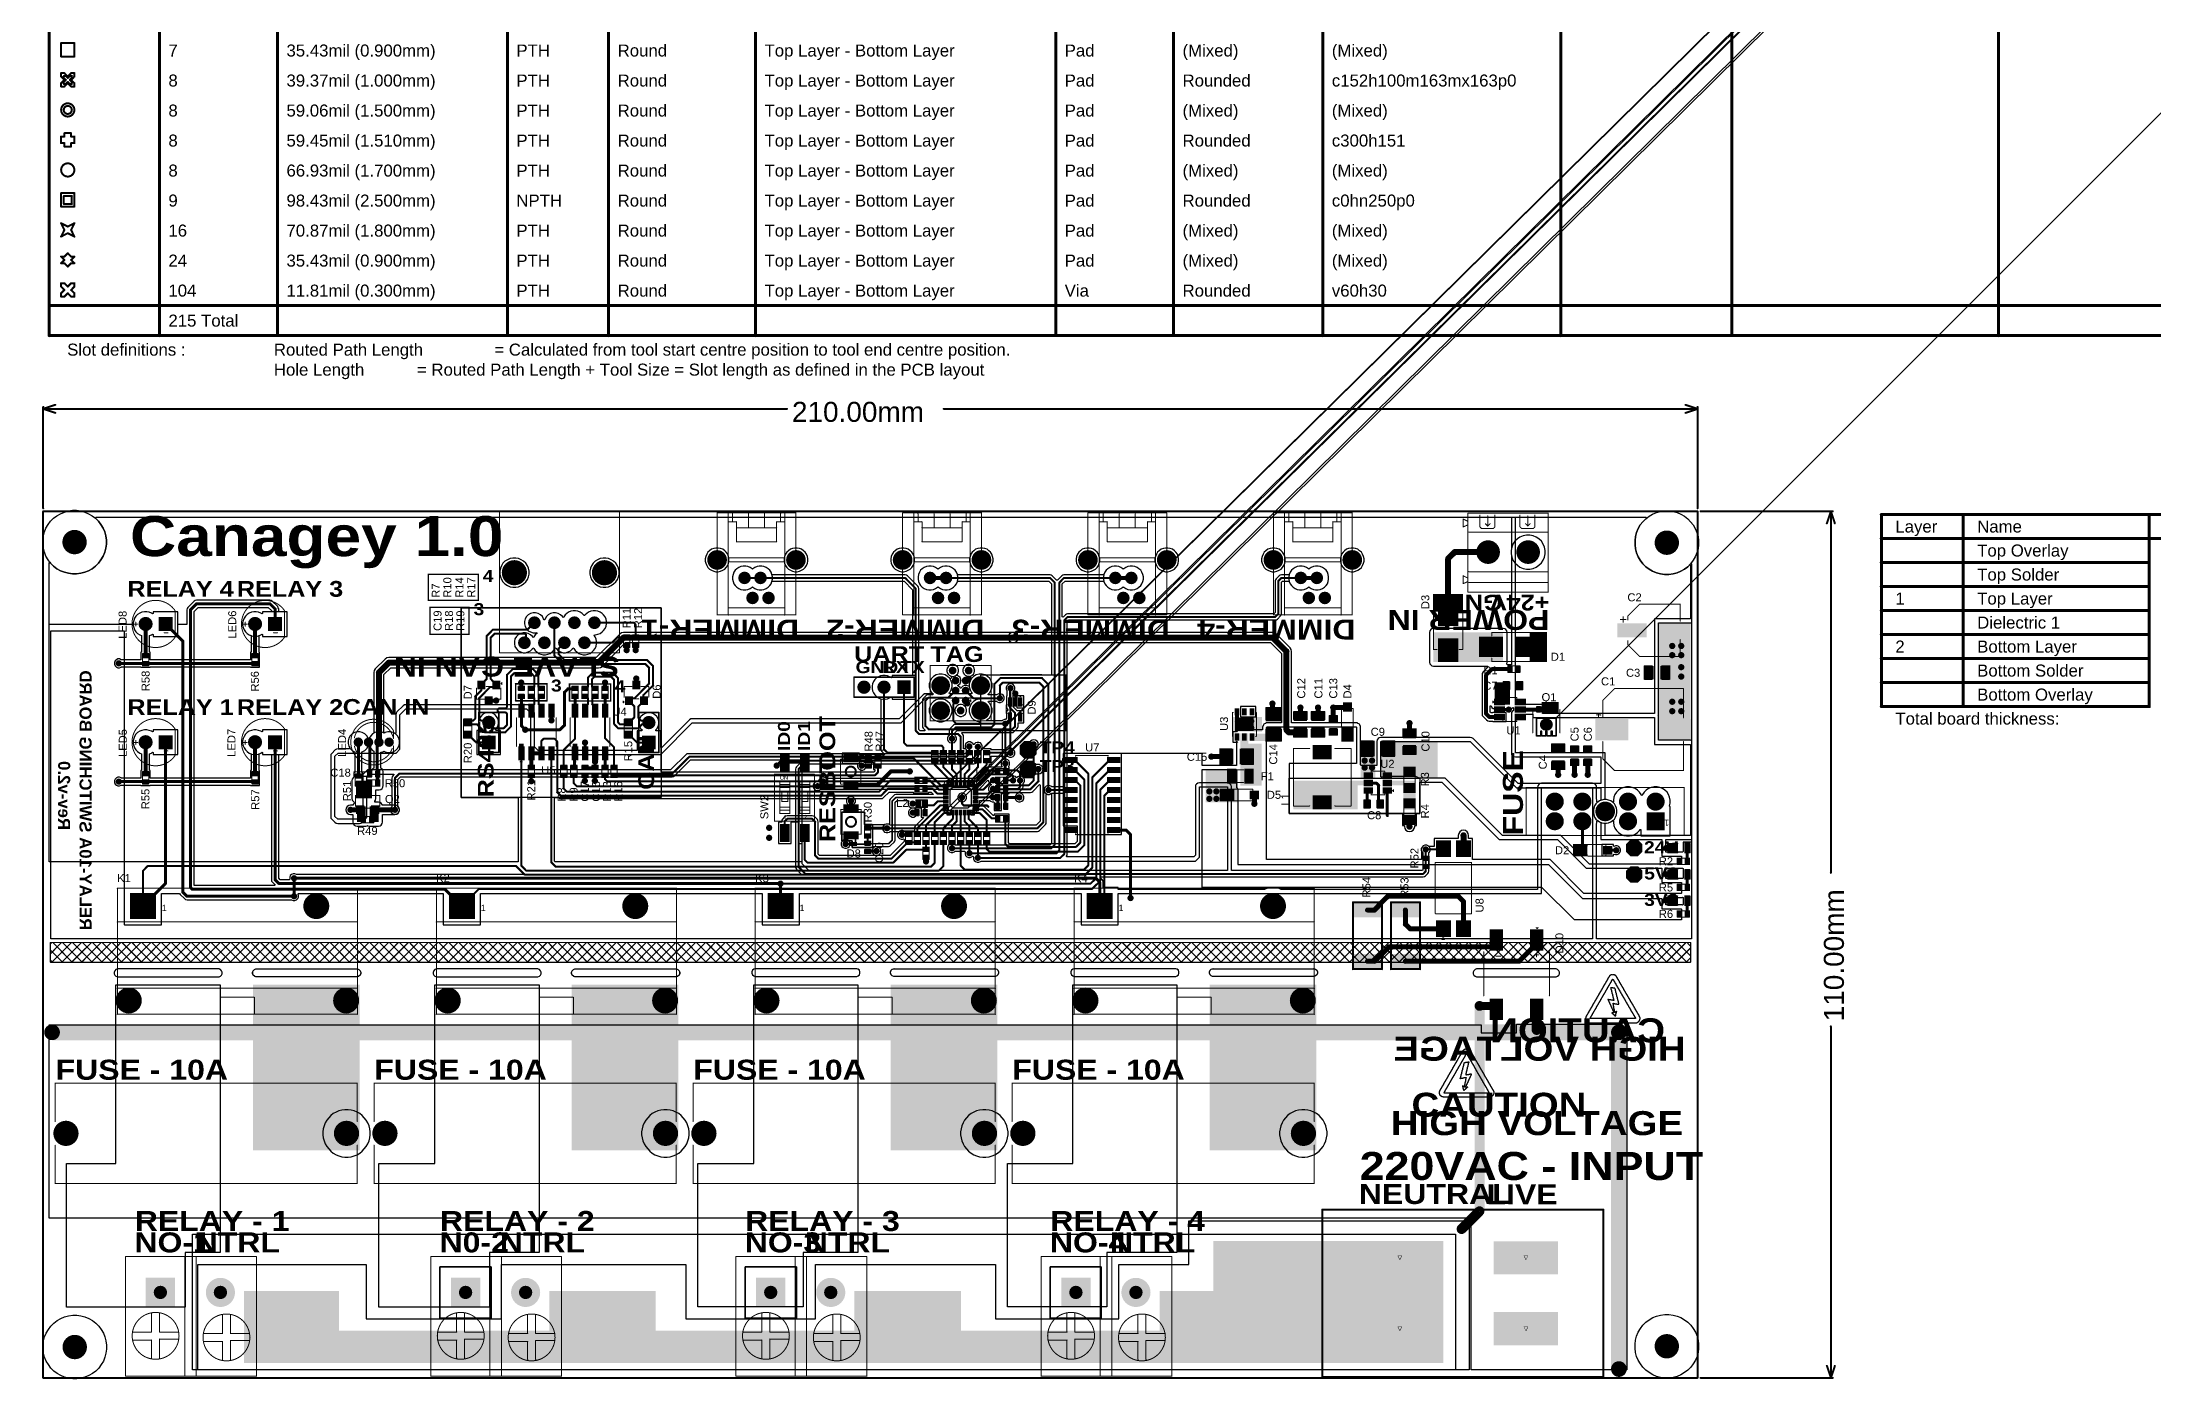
# Model space of a CAD drawing. Header units: inches. Extents: x 0 to 212, y 0 to 208.
# Drawn here: x -0.16 to 10.37, y -0.16 to 6.52 of the extents above; entities that cross this region are included whole.
import ezdxf

# ---------------------------------------------------------------- set-up
doc = ezdxf.new("R2010")
doc.units = ezdxf.units.IN
doc.header["$MEASUREMENT"] = 0
for name, color, linetype in [('Board Outline', 216, 'Continuous'), ('Bottom Layer', 5, 'Continuous'), ('Bottom Overlay', 54, 'Continuous'), ('Bottom Solder', 6, 'Continuous'), ('Dimensions', 6, 'Continuous'), ('Drill Drawing', 1, 'Continuous'), ('Fabrication', 76, 'Continuous'), ('Multi-Layer', 9, 'Continuous'), ('Pad Holes', 156, 'Continuous'), ('Top Layer', 1, 'Continuous'), ('Top Overlay', 2, 'Continuous'), ('Top Paste', 8, 'Continuous'), ('Top Solder', 216, 'Continuous'), ('Via Holes', 16, 'Continuous')]:
    doc.layers.add(name, color=color, linetype=linetype)
doc.styles.add('Arial', font='', dxfattribs={"height": 0.2})
doc.styles.add('Arial Black', font='', dxfattribs={"height": 0.2})
doc.styles.add('Arial Black_Bold', font='', dxfattribs={"height": 0.2})
doc.styles.add('Arial_Bold', font='', dxfattribs={"height": 0.2})
doc.styles.get('Arial').set_extended_font_data('Arial')
doc.styles.get('Arial Black').set_extended_font_data('Arial Black')
doc.styles.get('Arial Black_Bold').set_extended_font_data('Arial Black', bold=True)
doc.styles.get('Arial_Bold').set_extended_font_data('Arial', bold=True)

msp = doc.modelspace()

# ---------------------------------------------------------------- texts
at = {"layer": 'Bottom Overlay', "text_generation_flag": 2}
for s, height, rotation, style, p in [('RELAY-10A SWITCHING BOARD', 0.06, 270, 'Arial_Bold', (0.024, 2.083)), ('Rev-v2.0', 0.06, 270, 'Arial_Bold', (-0.083, 2.584)), ('CAUTION', 0.12, 360, 'Arial Black', (7.947, 1.523)), ('HIGH VOLTAGE', 0.12, 360, 'Arial Black', (8.05, 1.431))]:
    msp.add_text(s, height=height, rotation=rotation, dxfattribs=dict(at, style=style)).set_placement(p)
at = {"layer": 'Dimensions', "style": 'Arial'}
msp.add_text('210.00mm', height=0.1, dxfattribs=at).set_placement((3.584, 4.624))
msp.add_text('110.00mm', height=0.1, rotation=90, dxfattribs=at).set_placement((8.841, 1.628))
at = {"layer": 'Drill Drawing', "style": 'Arial'}
for s, height, p in [('7', 0.06, (0.468, 6.45)), ('35.43mil (0.900mm)', 0.06, (1.058, 6.45)), ('PTH', 0.06, (2.207, 6.45)), ('Round', 0.06, (2.713, 6.45)), ('Top Layer - Bottom Layer', 0.06, (3.447, 6.45)), ('Pad', 0.06, (4.947, 6.45)), ('(Mixed)', 0.06, (5.536, 6.45)), ('(Mixed)', 0.06, (6.282, 6.45)), ('8', 0.06, (0.468, 6.3)), ('39.37mil (1.000mm)', 0.06, (1.058, 6.3)), ('PTH', 0.06, (2.207, 6.3)), ('Round', 0.06, (2.713, 6.3)), ('Top Layer - Bottom Layer', 0.06, (3.447, 6.3)), ('Pad', 0.06, (4.947, 6.3)), ('Rounded', 0.06, (5.536, 6.3)), ('c152h100m163mx163p0', 0.06, (6.282, 6.3)), ('8', 0.06, (0.468, 6.15)), ('59.06mil (1.500mm)', 0.06, (1.058, 6.15)), ('PTH', 0.06, (2.207, 6.15)), ('Round', 0.06, (2.713, 6.15)), ('Top Layer - Bottom Layer', 0.06, (3.447, 6.15)), ('Pad', 0.06, (4.947, 6.15)), ('(Mixed)', 0.06, (5.536, 6.15)), ('(Mixed)', 0.06, (6.282, 6.15)), ('8', 0.06, (0.468, 6)), ('59.45mil (1.510mm)', 0.06, (1.058, 6)), ('PTH', 0.06, (2.207, 6)), ('Round', 0.06, (2.713, 6)), ('Top Layer - Bottom Layer', 0.06, (3.447, 6)), ('Pad', 0.06, (4.947, 6)), ('Rounded', 0.06, (5.536, 6)), ('c300h151', 0.06, (6.282, 6)), ('8', 0.06, (0.468, 5.85)), ('66.93mil (1.700mm)', 0.06, (1.058, 5.85)), ('PTH', 0.06, (2.207, 5.85)), ('Round', 0.06, (2.713, 5.85)), ('Top Layer - Bottom Layer', 0.06, (3.447, 5.85)), ('Pad', 0.06, (4.947, 5.85)), ('(Mixed)', 0.06, (5.536, 5.85)), ('(Mixed)', 0.06, (6.282, 5.85)), ('9', 0.06, (0.468, 5.7)), ('98.43mil (2.500mm)', 0.06, (1.058, 5.7)), ('NPTH', 0.06, (2.207, 5.7)), ('Round', 0.06, (2.713, 5.7)), ('Top Layer - Bottom Layer', 0.06, (3.447, 5.7)), ('Pad', 0.06, (4.947, 5.7)), ('Rounded', 0.06, (5.536, 5.7)), ('c0hn250p0', 0.06, (6.282, 5.7)), ('16', 0.06, (0.468, 5.55)), ('70.87mil (1.800mm)', 0.06, (1.058, 5.55)), ('PTH', 0.06, (2.207, 5.55)), ('Round', 0.06, (2.713, 5.55)), ('Top Layer - Bottom Layer', 0.06, (3.447, 5.55)), ('Pad', 0.06, (4.947, 5.55)), ('(Mixed)', 0.06, (5.536, 5.55)), ('(Mixed)', 0.06, (6.282, 5.55)), ('24', 0.06, (0.468, 5.4)), ('35.43mil (0.900mm)', 0.06, (1.058, 5.4)), ('PTH', 0.06, (2.207, 5.4)), ('Round', 0.06, (2.713, 5.4)), ('Top Layer - Bottom Layer', 0.06, (3.447, 5.4)), ('Pad', 0.06, (4.947, 5.4)), ('(Mixed)', 0.06, (5.536, 5.4)), ('(Mixed)', 0.06, (6.282, 5.4)), ('104', 0.06, (0.468, 5.25)), ('11.81mil (0.300mm)', 0.06, (1.058, 5.25)), ('PTH', 0.06, (2.207, 5.25)), ('Round', 0.06, (2.713, 5.25)), ('Top Layer - Bottom Layer', 0.06, (3.447, 5.25)), ('Via', 0.06, (4.947, 5.25)), ('Rounded', 0.06, (5.536, 5.25)), ('v60h30', 0.06, (6.282, 5.25)), ('215 Total', 0.06, (0.468, 5.1)), ('Slot definitions :', 0.06, (-0.038, 4.955)), ('Routed Path Length', 0.06, (0.995, 4.955)), ('= Calculated from tool start centre position to tool end centre position.', 0.06, (2.097, 4.955)), ('Hole Length', 0.06, (0.995, 4.855)), (' = Routed Path Length + Tool Size = Slot length as defined in the PCB layout', 0.06, (1.687, 4.855)), ('A', 0.02, (2.188, 3.858)), ('A', 0.02, (2.638, 3.858)), ('B', 0.02, (1.409, 3.011)), ('B', 0.02, (1.46, 3.011)), ('B', 0.02, (1.511, 3.011)), ('B', 0.02, (1.562, 3.011))]:
    msp.add_text(s, height=height, dxfattribs=at).set_placement(p)
at = {"layer": 'Fabrication', "style": 'Arial'}
for s, p in [('Layer', (9.098, 4.071)), ('Name', (9.507, 4.071)), ('Top Overlay', (9.507, 3.951)), ('Top Solder', (9.507, 3.831)), ('1', (9.098, 3.711)), ('Top Layer', (9.507, 3.711)), ('Dielectric 1', (9.507, 3.591)), ('2', (9.098, 3.471)), ('Bottom Layer', (9.507, 3.471)), ('Bottom Solder', (9.507, 3.351)), ('Bottom Overlay', (9.507, 3.231)), ('Total board thickness:', (9.098, 3.111))]:
    msp.add_text(s, height=0.06, dxfattribs=at).set_placement(p)
at = {"layer": 'Top Overlay'}
for s, height, rotation, style, p in [('Canagey 1.0', 0.2, 360, 'Arial Black_Bold', (0.276, 3.953)), ('RELAY 4', 0.0787, 360, 'Arial Black_Bold', (0.263, 3.75)), ('RELAY 3', 0.0787, 360, 'Arial Black_Bold', (0.81, 3.75)), ('R7', 0.04, 90, 'Arial', (1.824, 3.745)), ('R10', 0.04, 90, 'Arial', (1.882, 3.745)), ('R14', 0.04, 90, 'Arial', (1.942, 3.745)), ('R17', 0.04, 90, 'Arial', (2.001, 3.745)), ('4', 0.06, 360, 'Arial Black_Bold', (2.039, 3.824)), ('3', 0.06, 360, 'Arial Black_Bold', (1.993, 3.658)), ('R11', 0.04, 90, 'Arial', (2.778, 3.592)), ('R12', 0.04, 90, 'Arial', (2.835, 3.592)), ('D3', 0.04, 90, 'Arial', (6.769, 3.688)), ('GND', 0.0787, 180, 'Arial Black_Bold', (7.135, 3.76)), ('+24V', 0.0787, 180, 'Arial Black_Bold', (7.369, 3.76)), ('LED8', 0.04, 90, 'Arial', (0.259, 3.54)), ('LED6', 0.04, 90, 'Arial', (0.807, 3.541)), ('C19', 0.04, 90, 'Arial', (1.833, 3.579)), ('R18', 0.04, 90, 'Arial', (1.89, 3.579)), ('R19', 0.04, 90, 'Arial', (1.947, 3.579)), ('DIMMER-1', 0.1, 180, 'Arial Black_Bold', (3.62, 3.636)), ('DIMMER-2', 0.1, 180, 'Arial Black_Bold', (4.546, 3.636)), ('DIMMER-3', 0.1, 180, 'Arial Black_Bold', (5.473, 3.635)), ('DIMMER-4', 0.1, 180, 'Arial Black_Bold', (6.4, 3.636)), ('POWER IN', 0.1, 180, 'Arial Black_Bold', (7.369, 3.684)), ('UART', 0.0787, 360, 'Arial Black_Bold', (3.895, 3.424)), ('TAG', 0.0787, 360, 'Arial Black_Bold', (4.276, 3.424)), ('R58', 0.04, 90, 'Arial', (0.374, 3.278)), ('R56', 0.04, 90, 'Arial', (0.92, 3.276)), ('SLAVE CAN IN', 0.1, 180, 'Arial Black_Bold', (2.722, 3.451)), ('GND', 0.06, 360, 'Arial Black_Bold', (3.902, 3.368)), ('RX', 0.06, 360, 'Arial Black_Bold', (4.034, 3.368)), ('TX', 0.06, 360, 'Arial Black_Bold', (4.125, 3.368)), ('D7', 0.04, 90, 'Arial', (1.984, 3.237)), ('3', 0.06, 360, 'Arial Black_Bold', (2.38, 3.276)), ('4', 0.06, 360, 'Arial Black_Bold', (2.698, 3.273)), ('D6', 0.04, 90, 'Arial', (2.928, 3.24)), ('C12', 0.04, 90, 'Arial', (6.149, 3.241)), ('C11', 0.04, 90, 'Arial', (6.235, 3.241)), ('C13', 0.04, 90, 'Arial', (6.309, 3.241)), ('D4', 0.04, 90, 'Arial', (6.38, 3.241)), ('RELAY 1', 0.0787, 360, 'Arial Black_Bold', (0.263, 3.159)), ('RELAY 2', 0.0787, 360, 'Arial Black_Bold', (0.81, 3.159)), ('CAN IN', 0.0787, 360, 'Arial Black_Bold', (1.339, 3.16)), ('D9', 0.04, 90, 'Arial', (4.802, 3.161)), ('LED5', 0.04, 90, 'Arial', (0.26, 2.949)), ('LED7', 0.04, 90, 'Arial', (0.803, 2.95)), ('LED4', 0.04, 90, 'Arial', (1.356, 2.95)), ('RS485', 0.0787, 90, 'Arial Black_Bold', (2.093, 2.747)), ('ID0', 0.06, 90, 'Arial Black_Bold', (3.574, 2.979)), ('ID1', 0.06, 90, 'Arial Black_Bold', (3.674, 2.979)), ('BOOT', 0.0787, 90, 'Arial Black_Bold', (3.8, 2.79)), ('R48', 0.04, 90, 'Arial', (3.987, 2.976)), ('R47', 0.04, 90, 'Arial', (4.042, 2.976)), ('U3', 0.04, 90, 'Arial', (5.763, 3.079)), ('C10', 0.04, 90, 'Arial', (6.77, 2.976)), ('C5', 0.04, 90, 'Arial', (7.515, 3.027)), ('C6', 0.04, 90, 'Arial', (7.581, 3.027)), ('R20', 0.04, 90, 'Arial', (1.984, 2.918)), ('R15', 0.04, 90, 'Arial', (2.786, 2.927)), ('CAN', 0.0787, 90, 'Arial Black_Bold', (2.895, 2.785)), ('C14', 0.04, 90, 'Arial', (6.009, 2.911)), ('FUSE', 0.1, 90, 'Arial Black_Bold', (7.237, 2.557)), ('C4', 0.04, 90, 'Arial', (7.356, 2.887)), ('RESET', 0.0787, 90, 'Arial Black_Bold', (3.8, 2.524)), ('R3', 0.04, 90, 'Arial', (6.767, 2.802)), ('R55', 0.04, 90, 'Arial', (0.373, 2.688)), ('R57', 0.04, 90, 'Arial', (0.922, 2.685)), ('R51', 0.04, 90, 'Arial', (1.381, 2.728)), ('R21', 0.04, 90, 'Arial', (2.301, 2.732)), ('R8', 0.04, 90, 'Arial', (2.453, 2.726)), ('R9', 0.04, 90, 'Arial', (2.513, 2.726)), ('C17', 0.04, 90, 'Arial', (2.569, 2.726)), ('C16', 0.04, 90, 'Arial', (2.625, 2.726)), ('R13', 0.04, 90, 'Arial', (2.68, 2.726)), ('R16', 0.04, 90, 'Arial', (2.736, 2.726)), ('SW2', 0.04, 90, 'Arial', (3.466, 2.638)), ('L1', 0.04, 90, 'Arial', (6.069, 2.706)), ('R30', 0.04, 90, 'Arial', (3.983, 2.622)), ('R4', 0.04, 90, 'Arial', (6.767, 2.642)), ('24V', 0.06, 360, 'Arial Black_Bold', (7.842, 2.468)), ('C20', 0.04, 90, 'Arial', (4.04, 2.42)), ('R52', 0.04, 90, 'Arial', (6.715, 2.392)), ('R54', 0.04, 90, 'Arial', (6.475, 2.247)), ('R53', 0.04, 90, 'Arial', (6.665, 2.245)), ('5V0', 0.06, 360, 'Arial Black_Bold', (7.843, 2.337)), ('U8', 0.04, 90, 'Arial', (7.04, 2.172)), ('3V3', 0.06, 360, 'Arial Black_Bold', (7.843, 2.205)), ('D10', 0.04, 90, 'Arial', (7.439, 1.967)), ('FUSE - 10A', 0.1, 360, 'Arial Black_Bold', (-0.096, 1.336)), ('FUSE - 10A', 0.1, 360, 'Arial Black_Bold', (1.497, 1.336)), ('FUSE - 10A', 0.1, 360, 'Arial Black_Bold', (3.091, 1.336)), ('FUSE - 10A', 0.1, 360, 'Arial Black_Bold', (4.685, 1.336)), ('220VAC - INPUT', 0.14, 360, 'Arial Black_Bold', (6.421, 0.835)), ('NEUTRAL', 0.1, 360, 'Arial Black_Bold', (6.417, 0.715)), ('LIVE', 0.1, 360, 'Arial Black_Bold', (7.055, 0.713)), ('RELAY - 1', 0.1, 360, 'Arial Black_Bold', (0.3, 0.58)), ('RELAY - 2', 0.1, 360, 'Arial Black_Bold', (1.825, 0.58)), ('RELAY - 3', 0.1, 360, 'Arial Black_Bold', (3.35, 0.58)), ('RELAY - 4', 0.1, 360, 'Arial Black_Bold', (4.875, 0.58)), ('NO-1', 0.1, 360, 'Arial Black_Bold', (0.298, 0.473)), ('NTRL', 0.1, 360, 'Arial Black_Bold', (0.599, 0.473)), ('N0-2', 0.1, 360, 'Arial Black_Bold', (1.823, 0.473)), ('NTRL', 0.1, 360, 'Arial Black_Bold', (2.124, 0.473)), ('NO-3', 0.1, 360, 'Arial Black_Bold', (3.348, 0.473)), ('NTRL', 0.1, 360, 'Arial Black_Bold', (3.648, 0.473)), ('NO-4', 0.1, 360, 'Arial Black_Bold', (4.873, 0.473)), ('NTRL', 0.1, 360, 'Arial Black_Bold', (5.173, 0.473))]:
    msp.add_text(s, height=height, rotation=rotation, dxfattribs=dict(at, style=style)).set_placement(p)
for s, height, style, p in [('C2', 0.04, 'Arial', (7.759, 3.727)), ('R1', 0.04, 'Arial', (7.039, 3.362)), ('D1', 0.04, 'Arial', (7.376, 3.43)), ('C3', 0.04, 'Arial', (7.752, 3.35)), ('C7', 0.04, 'Arial', (7.039, 3.285)), ('Q1', 0.04, 'Arial', (7.33, 3.228)), ('C1', 0.04, 'Arial', (7.627, 3.307)), ('U4', 0.04, 'Arial', (2.687, 3.156)), ('C9', 0.04, 'Arial', (6.476, 3.055)), ('U1', 0.04, 'Arial', (7.154, 3.062)), ('TP4', 0.06, 'Arial Black_Bold', (4.822, 2.967)), ('U7', 0.04, 'Arial', (5.049, 2.977)), ('C15', 0.04, 'Arial', (5.557, 2.93)), ('C18', 0.04, 'Arial', (1.277, 2.851)), ('U5', 0.04, 'Arial', (2.331, 2.863)), ('U6', 0.04, 'Arial', (4.501, 2.856)), ('TP3', 0.06, 'Arial Black_Bold', (4.822, 2.874)), ('F1', 0.04, 'Arial', (5.927, 2.833)), ('U2', 0.04, 'Arial', (6.524, 2.895)), ('Q2', 0.04, 'Arial', (1.55, 2.719)), ('R50', 0.04, 'Arial', (1.549, 2.798)), ('D5', 0.04, 'Arial', (5.957, 2.74)), ('L2', 0.04, 'Arial', (4.104, 2.699)), ('C8', 0.04, 'Arial', (6.458, 2.638)), ('R49', 0.04, 'Arial', (1.411, 2.56)), ('D8', 0.04, 'Arial', (3.857, 2.447)), ('D2', 0.04, 'Arial', (7.397, 2.463)), ('R2', 0.04, 'Arial', (7.916, 2.408)), ('K1', 0.04, 'Arial', (0.212, 2.324)), ('K2', 0.04, 'Arial', (1.806, 2.324)), ('K3', 0.04, 'Arial', (3.4, 2.323)), ('K4', 0.04, 'Arial', (4.994, 2.323)), ('R5', 0.04, 'Arial', (7.916, 2.277)), ('R6', 0.04, 'Arial', (7.916, 2.145)), ('CAUTION', 0.12, 'Arial Black', (6.68, 1.151)), ('HIGH VOLTAGE', 0.12, 'Arial Black', (6.577, 1.059))]:
    msp.add_text(s, height=height, dxfattribs=dict(at, style=style)).set_placement(p)

# ---------------------------------------------------------------- blocks, each defined once
blk = doc.blocks.new('SOD_123_1')
at = {"layer": 'Top Layer'}
for points in [[(-0.043, 0.018), (-0.043, -0.018), (-0.081, -0.018), (-0.081, 0.018)], [(0.081, 0.018), (0.081, -0.018), (0.043, -0.018), (0.043, 0.018)]]:
    blk.add_hatch(color=1, dxfattribs=at).paths.add_polyline_path(points)
at = {"layer": 'Top Overlay'}
for points in [[(0.038, 0.02), (0.111, 0.02), (0.111, 0.031), (0.038, 0.031)], [(0.083, -0.031), (0.111, -0.031), (0.111, 0.031), (0.083, 0.031)], [(0.038, -0.031), (0.111, -0.031), (0.111, -0.02), (0.038, -0.02)]]:
    blk.add_hatch(color=2, dxfattribs=at).paths.add_polyline_path(points)
at = {"layer": 'Top Paste'}
for points in [[(-0.043, 0.018), (-0.043, -0.018), (-0.081, -0.018), (-0.081, 0.018)], [(0.081, 0.018), (0.081, -0.018), (0.043, -0.018), (0.043, 0.018)]]:
    blk.add_hatch(color=8, dxfattribs=at).paths.add_polyline_path(points)
at = {"layer": 'Top Solder'}
for points in [[(-0.039, 0.022), (-0.039, -0.022), (-0.085, -0.022), (-0.085, 0.022)], [(0.085, 0.022), (0.085, -0.022), (0.039, -0.022), (0.039, 0.022)]]:
    blk.add_hatch(color=216, dxfattribs=at).paths.add_polyline_path(points)
at = {"layer": 'Top Overlay', "const_width": 0.005}
for points in [[(0.038, 0.029), (-0.054, 0.029)], [(-0.054, 0.023), (-0.054, 0.029)], [(-0.054, -0.029), (-0.054, -0.023)], [(0.038, -0.029), (-0.054, -0.029)]]:
    blk.add_lwpolyline(points, dxfattribs=at)
at = {"layer": 'Top Overlay', "const_width": 0.0025}
for points in [[(-0.055, 0.029, 1), (-0.053, 0.029, 1)], [(-0.055, 0.029, 1), (-0.053, 0.029, 1)], [(-0.055, 0.023, 1), (-0.053, 0.023, 1)], [(0.037, 0.029, 1), (0.039, 0.029, 1)], [(-0.055, -0.023, 1), (-0.053, -0.023, 1)], [(-0.055, -0.029, 1), (-0.053, -0.029, 1)], [(-0.055, -0.029, 1), (-0.053, -0.029, 1)], [(0.037, -0.029, 1), (0.039, -0.029, 1)]]:
    blk.add_lwpolyline(points, format="xyb", close=True, dxfattribs=at)
blk = doc.blocks.new('DBT50G_7_62_2P_BK_P_2')
at = {"layer": 'Bottom Layer'}
blk.add_hatch(color=5, dxfattribs=at).paths.add_polyline_path([(-0.219, 0.069), (-0.081, 0.069), (-0.081, -0.069), (-0.219, -0.069)])
h = blk.add_hatch(color=5, dxfattribs=at)
edge = h.paths.add_edge_path()
edge.add_arc((0.15, 0), 0.0689, 0, 360)
at = {"layer": 'Bottom Solder'}
blk.add_hatch(color=6, dxfattribs=at).paths.add_polyline_path([(-0.223, 0.073), (-0.077, 0.073), (-0.077, -0.073), (-0.223, -0.073)])
h = blk.add_hatch(color=6, dxfattribs=at)
edge = h.paths.add_edge_path()
edge.add_arc((0.15, 0), 0.0729, 0, 360)
at = {"layer": 'Multi-Layer'}
blk.add_hatch(color=9, dxfattribs=at).paths.add_polyline_path([(-0.219, 0.069), (-0.081, 0.069), (-0.081, -0.069), (-0.219, -0.069)])
h = blk.add_hatch(color=9, dxfattribs=at)
edge = h.paths.add_edge_path()
edge.add_arc((0.15, 0), 0.0689, 0, 360)
at = {"layer": 'Pad Holes'}
h = blk.add_hatch(color=7, dxfattribs=at)
edge = h.paths.add_edge_path()
edge.add_arc((-0.15, 0), 0.0335, 0, 360)
h = blk.add_hatch(color=7, dxfattribs=at)
edge = h.paths.add_edge_path()
edge.add_arc((0.15, 0), 0.0335, 0, 360)
at = {"layer": 'Top Layer'}
blk.add_hatch(color=1, dxfattribs=at).paths.add_polyline_path([(-0.219, 0.069), (-0.081, 0.069), (-0.081, -0.069), (-0.219, -0.069)])
h = blk.add_hatch(color=1, dxfattribs=at)
edge = h.paths.add_edge_path()
edge.add_arc((0.15, 0), 0.0689, 0, 360)
at = {"layer": 'Top Solder'}
blk.add_hatch(color=216, dxfattribs=at).paths.add_polyline_path([(-0.223, 0.073), (-0.077, 0.073), (-0.077, -0.073), (-0.223, -0.073)])
h = blk.add_hatch(color=216, dxfattribs=at)
edge = h.paths.add_edge_path()
edge.add_arc((0.15, 0), 0.0729, 0, 360)
at = {"layer": 'Top Overlay', "const_width": 0.005}
for points in [[(-0.324, 0.179), (0.33, 0.179)], [(-0.324, -0.419), (-0.324, 0.179)], [(-0.028, 0.179), (0.029, 0.179)], [(-0.028, -0.419), (-0.028, 0.179)], [(0.029, -0.419), (0.029, 0.179)], [(0.33, -0.419), (0.33, 0.179)], [(-0.195, -0.198), (-0.195, -0.103)], [(-0.155, -0.198), (-0.155, -0.103)], [(-0.29, -0.198), (-0.195, -0.198)], [(-0.155, -0.198), (-0.06, -0.198)], [(0.065, -0.205), (0.16, -0.205)], [(0.16, -0.205), (0.16, -0.11)], [(0.2, -0.205), (0.2, -0.11)], [(0.2, -0.205), (0.295, -0.205)], [(-0.29, -0.238), (-0.195, -0.238)], [(-0.195, -0.328), (-0.195, -0.238)], [(-0.155, -0.233), (-0.06, -0.233)], [(-0.155, -0.328), (-0.155, -0.233)], [(0.065, -0.245), (0.16, -0.245)], [(0.16, -0.335), (0.16, -0.245)], [(0.2, -0.24), (0.295, -0.24)], [(0.2, -0.335), (0.2, -0.24)], [(-0.324, -0.419), (0.33, -0.419)], [(-0.028, -0.419), (0.029, -0.419)]]:
    blk.add_lwpolyline(points, dxfattribs=at)
at = {"layer": 'Top Overlay'}
for points, const_width in [([(-0.325, 0.179, 1), (-0.322, 0.179, 1)], 0.0025), ([(-0.325, 0.179, 1), (-0.322, 0.179, 1)], 0.0025), ([(-0.03, 0.179, 1), (-0.027, 0.179, 1)], 0.0025), ([(-0.03, 0.179, 1), (-0.027, 0.179, 1)], 0.0025), ([(0.027, 0.179, 1), (0.03, 0.179, 1)], 0.0025), ([(0.027, 0.179, 1), (0.03, 0.179, 1)], 0.0025), ([(0.329, 0.179, 1), (0.331, 0.179, 1)], 0.0025), ([(0.329, 0.179, 1), (0.331, 0.179, 1)], 0.0025), ([(-0.057, -0.217, 1), (-0.291, -0.217, 1)], 0.005), ([(-0.196, -0.103, 1), (-0.193, -0.103, 1)], 0.0025), ([(-0.156, -0.103, 1), (-0.153, -0.103, 1)], 0.0025), ([(-0.291, -0.198, 1), (-0.288, -0.198, 1)], 0.0025), ([(-0.196, -0.198, 1), (-0.193, -0.198, 1)], 0.0025), ([(-0.196, -0.198, 1), (-0.193, -0.198, 1)], 0.0025), ([(-0.156, -0.198, 1), (-0.153, -0.198, 1)], 0.0025), ([(-0.156, -0.198, 1), (-0.153, -0.198, 1)], 0.0025), ([(-0.061, -0.198, 1), (-0.058, -0.198, 1)], 0.0025), ([(0.297, -0.225, 1), (0.063, -0.225, 1)], 0.005), ([(0.064, -0.205, 1), (0.067, -0.205, 1)], 0.0025), ([(0.159, -0.11, 1), (0.162, -0.11, 1)], 0.0025), ([(0.159, -0.205, 1), (0.162, -0.205, 1)], 0.0025), ([(0.159, -0.205, 1), (0.162, -0.205, 1)], 0.0025), ([(0.199, -0.11, 1), (0.202, -0.11, 1)], 0.0025), ([(0.199, -0.205, 1), (0.202, -0.205, 1)], 0.0025), ([(0.199, -0.205, 1), (0.202, -0.205, 1)], 0.0025), ([(0.294, -0.205, 1), (0.297, -0.205, 1)], 0.0025), ([(-0.293, -0.217, 1), (-0.29, -0.217, 1)], 0.0025), ([(-0.291, -0.238, 1), (-0.288, -0.238, 1)], 0.0025), ([(-0.196, -0.238, 1), (-0.193, -0.238, 1)], 0.0025), ([(-0.196, -0.238, 1), (-0.193, -0.238, 1)], 0.0025), ([(-0.156, -0.233, 1), (-0.153, -0.233, 1)], 0.0025), ([(-0.156, -0.233, 1), (-0.153, -0.233, 1)], 0.0025), ([(-0.061, -0.233, 1), (-0.058, -0.233, 1)], 0.0025), ([(-0.058, -0.217, 1), (-0.056, -0.217, 1)], 0.0025), ([(0.062, -0.225, 1), (0.065, -0.225, 1)], 0.0025), ([(0.064, -0.245, 1), (0.067, -0.245, 1)], 0.0025), ([(0.159, -0.245, 1), (0.162, -0.245, 1)], 0.0025), ([(0.159, -0.245, 1), (0.162, -0.245, 1)], 0.0025), ([(0.199, -0.24, 1), (0.202, -0.24, 1)], 0.0025), ([(0.199, -0.24, 1), (0.202, -0.24, 1)], 0.0025), ([(0.294, -0.24, 1), (0.297, -0.24, 1)], 0.0025), ([(0.296, -0.225, 1), (0.299, -0.225, 1)], 0.0025), ([(-0.325, -0.419, 1), (-0.322, -0.419, 1)], 0.0025), ([(-0.325, -0.419, 1), (-0.322, -0.419, 1)], 0.0025), ([(-0.196, -0.328, 1), (-0.193, -0.328, 1)], 0.0025), ([(-0.156, -0.328, 1), (-0.153, -0.328, 1)], 0.0025), ([(-0.03, -0.419, 1), (-0.027, -0.419, 1)], 0.0025), ([(-0.03, -0.419, 1), (-0.027, -0.419, 1)], 0.0025), ([(0.027, -0.419, 1), (0.03, -0.419, 1)], 0.0025), ([(0.027, -0.419, 1), (0.03, -0.419, 1)], 0.0025), ([(0.159, -0.335, 1), (0.162, -0.335, 1)], 0.0025), ([(0.199, -0.335, 1), (0.202, -0.335, 1)], 0.0025), ([(0.329, -0.419, 1), (0.331, -0.419, 1)], 0.0025), ([(0.329, -0.419, 1), (0.331, -0.419, 1)], 0.0025)]:
    blk.add_lwpolyline(points, format="xyb", close=True, dxfattribs=dict(at, const_width=const_width))
blk = doc.blocks.new('DBT50G_7_62_2P_BK_P_3')
at = {"layer": 'Bottom Layer'}
blk.add_hatch(color=5, dxfattribs=at).paths.add_polyline_path([(-0.219, 0.069), (-0.081, 0.069), (-0.081, -0.069), (-0.219, -0.069)])
h = blk.add_hatch(color=5, dxfattribs=at)
edge = h.paths.add_edge_path()
edge.add_arc((0.15, 0), 0.0689, 0, 360)
at = {"layer": 'Bottom Solder'}
blk.add_hatch(color=6, dxfattribs=at).paths.add_polyline_path([(-0.223, 0.073), (-0.077, 0.073), (-0.077, -0.073), (-0.223, -0.073)])
h = blk.add_hatch(color=6, dxfattribs=at)
edge = h.paths.add_edge_path()
edge.add_arc((0.15, 0), 0.0729, 0, 360)
at = {"layer": 'Multi-Layer'}
blk.add_hatch(color=9, dxfattribs=at).paths.add_polyline_path([(-0.219, 0.069), (-0.081, 0.069), (-0.081, -0.069), (-0.219, -0.069)])
h = blk.add_hatch(color=9, dxfattribs=at)
edge = h.paths.add_edge_path()
edge.add_arc((0.15, 0), 0.0689, 0, 360)
at = {"layer": 'Pad Holes'}
h = blk.add_hatch(color=7, dxfattribs=at)
edge = h.paths.add_edge_path()
edge.add_arc((-0.15, 0), 0.0335, 0, 360)
h = blk.add_hatch(color=7, dxfattribs=at)
edge = h.paths.add_edge_path()
edge.add_arc((0.15, 0), 0.0335, 0, 360)
at = {"layer": 'Top Layer'}
blk.add_hatch(color=1, dxfattribs=at).paths.add_polyline_path([(-0.219, 0.069), (-0.081, 0.069), (-0.081, -0.069), (-0.219, -0.069)])
h = blk.add_hatch(color=1, dxfattribs=at)
edge = h.paths.add_edge_path()
edge.add_arc((0.15, 0), 0.0689, 0, 360)
at = {"layer": 'Top Solder'}
blk.add_hatch(color=216, dxfattribs=at).paths.add_polyline_path([(-0.223, 0.073), (-0.077, 0.073), (-0.077, -0.073), (-0.223, -0.073)])
h = blk.add_hatch(color=216, dxfattribs=at)
edge = h.paths.add_edge_path()
edge.add_arc((0.15, 0), 0.0729, 0, 360)
at = {"layer": 'Top Overlay', "const_width": 0.005}
for points in [[(-0.324, 0.179), (0.33, 0.179)], [(-0.324, -0.419), (-0.324, 0.179)], [(-0.028, 0.179), (0.029, 0.179)], [(-0.028, -0.419), (-0.028, 0.179)], [(0.029, -0.419), (0.029, 0.179)], [(0.33, -0.419), (0.33, 0.179)], [(-0.195, -0.198), (-0.195, -0.103)], [(-0.155, -0.198), (-0.155, -0.103)], [(-0.29, -0.198), (-0.195, -0.198)], [(-0.155, -0.198), (-0.06, -0.198)], [(0.065, -0.205), (0.16, -0.205)], [(0.16, -0.205), (0.16, -0.11)], [(0.2, -0.205), (0.2, -0.11)], [(0.2, -0.205), (0.295, -0.205)], [(-0.29, -0.238), (-0.195, -0.238)], [(-0.195, -0.328), (-0.195, -0.238)], [(-0.155, -0.233), (-0.06, -0.233)], [(-0.155, -0.328), (-0.155, -0.233)], [(0.065, -0.245), (0.16, -0.245)], [(0.16, -0.335), (0.16, -0.245)], [(0.2, -0.24), (0.295, -0.24)], [(0.2, -0.335), (0.2, -0.24)], [(-0.324, -0.419), (0.33, -0.419)], [(-0.028, -0.419), (0.029, -0.419)]]:
    blk.add_lwpolyline(points, dxfattribs=at)
at = {"layer": 'Top Overlay'}
for points, const_width in [([(-0.325, 0.179, 1), (-0.322, 0.179, 1)], 0.0025), ([(-0.325, 0.179, 1), (-0.322, 0.179, 1)], 0.0025), ([(-0.03, 0.179, 1), (-0.027, 0.179, 1)], 0.0025), ([(-0.03, 0.179, 1), (-0.027, 0.179, 1)], 0.0025), ([(0.027, 0.179, 1), (0.03, 0.179, 1)], 0.0025), ([(0.027, 0.179, 1), (0.03, 0.179, 1)], 0.0025), ([(0.329, 0.179, 1), (0.331, 0.179, 1)], 0.0025), ([(0.329, 0.179, 1), (0.331, 0.179, 1)], 0.0025), ([(-0.057, -0.217, 1), (-0.291, -0.217, 1)], 0.005), ([(-0.196, -0.103, 1), (-0.193, -0.103, 1)], 0.0025), ([(-0.156, -0.103, 1), (-0.153, -0.103, 1)], 0.0025), ([(-0.291, -0.198, 1), (-0.288, -0.198, 1)], 0.0025), ([(-0.196, -0.198, 1), (-0.193, -0.198, 1)], 0.0025), ([(-0.196, -0.198, 1), (-0.193, -0.198, 1)], 0.0025), ([(-0.156, -0.198, 1), (-0.153, -0.198, 1)], 0.0025), ([(-0.156, -0.198, 1), (-0.153, -0.198, 1)], 0.0025), ([(-0.061, -0.198, 1), (-0.058, -0.198, 1)], 0.0025), ([(0.297, -0.225, 1), (0.063, -0.225, 1)], 0.005), ([(0.064, -0.205, 1), (0.067, -0.205, 1)], 0.0025), ([(0.159, -0.11, 1), (0.162, -0.11, 1)], 0.0025), ([(0.159, -0.205, 1), (0.162, -0.205, 1)], 0.0025), ([(0.159, -0.205, 1), (0.162, -0.205, 1)], 0.0025), ([(0.199, -0.11, 1), (0.202, -0.11, 1)], 0.0025), ([(0.199, -0.205, 1), (0.202, -0.205, 1)], 0.0025), ([(0.199, -0.205, 1), (0.202, -0.205, 1)], 0.0025), ([(0.294, -0.205, 1), (0.297, -0.205, 1)], 0.0025), ([(-0.293, -0.217, 1), (-0.29, -0.217, 1)], 0.0025), ([(-0.291, -0.238, 1), (-0.288, -0.238, 1)], 0.0025), ([(-0.196, -0.238, 1), (-0.193, -0.238, 1)], 0.0025), ([(-0.196, -0.238, 1), (-0.193, -0.238, 1)], 0.0025), ([(-0.156, -0.233, 1), (-0.153, -0.233, 1)], 0.0025), ([(-0.156, -0.233, 1), (-0.153, -0.233, 1)], 0.0025), ([(-0.061, -0.233, 1), (-0.058, -0.233, 1)], 0.0025), ([(-0.058, -0.217, 1), (-0.056, -0.217, 1)], 0.0025), ([(0.062, -0.225, 1), (0.065, -0.225, 1)], 0.0025), ([(0.064, -0.245, 1), (0.067, -0.245, 1)], 0.0025), ([(0.159, -0.245, 1), (0.162, -0.245, 1)], 0.0025), ([(0.159, -0.245, 1), (0.162, -0.245, 1)], 0.0025), ([(0.199, -0.24, 1), (0.202, -0.24, 1)], 0.0025), ([(0.199, -0.24, 1), (0.202, -0.24, 1)], 0.0025), ([(0.294, -0.24, 1), (0.297, -0.24, 1)], 0.0025), ([(0.296, -0.225, 1), (0.299, -0.225, 1)], 0.0025), ([(-0.325, -0.419, 1), (-0.322, -0.419, 1)], 0.0025), ([(-0.325, -0.419, 1), (-0.322, -0.419, 1)], 0.0025), ([(-0.196, -0.328, 1), (-0.193, -0.328, 1)], 0.0025), ([(-0.156, -0.328, 1), (-0.153, -0.328, 1)], 0.0025), ([(-0.03, -0.419, 1), (-0.027, -0.419, 1)], 0.0025), ([(-0.03, -0.419, 1), (-0.027, -0.419, 1)], 0.0025), ([(0.027, -0.419, 1), (0.03, -0.419, 1)], 0.0025), ([(0.027, -0.419, 1), (0.03, -0.419, 1)], 0.0025), ([(0.159, -0.335, 1), (0.162, -0.335, 1)], 0.0025), ([(0.199, -0.335, 1), (0.202, -0.335, 1)], 0.0025), ([(0.329, -0.419, 1), (0.331, -0.419, 1)], 0.0025), ([(0.329, -0.419, 1), (0.331, -0.419, 1)], 0.0025)]:
    blk.add_lwpolyline(points, format="xyb", close=True, dxfattribs=dict(at, const_width=const_width))
blk = doc.blocks.new('DBT50G_7_62_2P_BK_P_4')
at = {"layer": 'Bottom Layer'}
blk.add_hatch(color=5, dxfattribs=at).paths.add_polyline_path([(-0.219, 0.069), (-0.081, 0.069), (-0.081, -0.069), (-0.219, -0.069)])
h = blk.add_hatch(color=5, dxfattribs=at)
edge = h.paths.add_edge_path()
edge.add_arc((0.15, 0), 0.0689, 0, 360)
at = {"layer": 'Bottom Solder'}
blk.add_hatch(color=6, dxfattribs=at).paths.add_polyline_path([(-0.223, 0.073), (-0.077, 0.073), (-0.077, -0.073), (-0.223, -0.073)])
h = blk.add_hatch(color=6, dxfattribs=at)
edge = h.paths.add_edge_path()
edge.add_arc((0.15, 0), 0.0729, 0, 360)
at = {"layer": 'Multi-Layer'}
blk.add_hatch(color=9, dxfattribs=at).paths.add_polyline_path([(-0.219, 0.069), (-0.081, 0.069), (-0.081, -0.069), (-0.219, -0.069)])
h = blk.add_hatch(color=9, dxfattribs=at)
edge = h.paths.add_edge_path()
edge.add_arc((0.15, 0), 0.0689, 0, 360)
at = {"layer": 'Pad Holes'}
h = blk.add_hatch(color=7, dxfattribs=at)
edge = h.paths.add_edge_path()
edge.add_arc((-0.15, 0), 0.0335, 0, 360)
h = blk.add_hatch(color=7, dxfattribs=at)
edge = h.paths.add_edge_path()
edge.add_arc((0.15, 0), 0.0335, 0, 360)
at = {"layer": 'Top Layer'}
blk.add_hatch(color=1, dxfattribs=at).paths.add_polyline_path([(-0.219, 0.069), (-0.081, 0.069), (-0.081, -0.069), (-0.219, -0.069)])
h = blk.add_hatch(color=1, dxfattribs=at)
edge = h.paths.add_edge_path()
edge.add_arc((0.15, 0), 0.0689, 0, 360)
at = {"layer": 'Top Solder'}
blk.add_hatch(color=216, dxfattribs=at).paths.add_polyline_path([(-0.223, 0.073), (-0.077, 0.073), (-0.077, -0.073), (-0.223, -0.073)])
h = blk.add_hatch(color=216, dxfattribs=at)
edge = h.paths.add_edge_path()
edge.add_arc((0.15, 0), 0.0729, 0, 360)
at = {"layer": 'Top Overlay', "const_width": 0.005}
for points in [[(-0.324, -0.419), (-0.324, 0.179)], [(-0.324, 0.179), (0.33, 0.179)], [(-0.028, -0.419), (-0.028, 0.179)], [(-0.028, 0.179), (0.029, 0.179)], [(0.029, -0.419), (0.029, 0.179)], [(0.33, -0.419), (0.33, 0.179)], [(-0.195, -0.198), (-0.195, -0.103)], [(-0.155, -0.198), (-0.155, -0.103)], [(-0.29, -0.198), (-0.195, -0.198)], [(-0.155, -0.198), (-0.06, -0.198)], [(0.065, -0.205), (0.16, -0.205)], [(0.16, -0.205), (0.16, -0.11)], [(0.2, -0.205), (0.2, -0.11)], [(0.2, -0.205), (0.295, -0.205)], [(-0.29, -0.238), (-0.195, -0.238)], [(-0.195, -0.328), (-0.195, -0.238)], [(-0.155, -0.328), (-0.155, -0.233)], [(-0.155, -0.233), (-0.06, -0.233)], [(0.065, -0.245), (0.16, -0.245)], [(0.16, -0.335), (0.16, -0.245)], [(0.2, -0.335), (0.2, -0.24)], [(0.2, -0.24), (0.295, -0.24)], [(-0.324, -0.419), (0.33, -0.419)], [(-0.028, -0.419), (0.029, -0.419)]]:
    blk.add_lwpolyline(points, dxfattribs=at)
at = {"layer": 'Top Overlay'}
for points, const_width in [([(-0.325, 0.179, 1), (-0.322, 0.179, 1)], 0.0025), ([(-0.325, 0.179, 1), (-0.322, 0.179, 1)], 0.0025), ([(-0.03, 0.179, 1), (-0.027, 0.179, 1)], 0.0025), ([(-0.03, 0.179, 1), (-0.027, 0.179, 1)], 0.0025), ([(0.027, 0.179, 1), (0.03, 0.179, 1)], 0.0025), ([(0.027, 0.179, 1), (0.03, 0.179, 1)], 0.0025), ([(0.329, 0.179, 1), (0.331, 0.179, 1)], 0.0025), ([(0.329, 0.179, 1), (0.331, 0.179, 1)], 0.0025), ([(-0.057, -0.217, 1), (-0.291, -0.217, 1)], 0.005), ([(-0.196, -0.103, 1), (-0.193, -0.103, 1)], 0.0025), ([(-0.156, -0.103, 1), (-0.153, -0.103, 1)], 0.0025), ([(-0.291, -0.198, 1), (-0.288, -0.198, 1)], 0.0025), ([(-0.196, -0.198, 1), (-0.193, -0.198, 1)], 0.0025), ([(-0.196, -0.198, 1), (-0.193, -0.198, 1)], 0.0025), ([(-0.156, -0.198, 1), (-0.153, -0.198, 1)], 0.0025), ([(-0.156, -0.198, 1), (-0.153, -0.198, 1)], 0.0025), ([(-0.061, -0.198, 1), (-0.058, -0.198, 1)], 0.0025), ([(0.297, -0.225, 1), (0.063, -0.225, 1)], 0.005), ([(0.064, -0.205, 1), (0.067, -0.205, 1)], 0.0025), ([(0.159, -0.11, 1), (0.162, -0.11, 1)], 0.0025), ([(0.159, -0.205, 1), (0.162, -0.205, 1)], 0.0025), ([(0.159, -0.205, 1), (0.162, -0.205, 1)], 0.0025), ([(0.199, -0.11, 1), (0.202, -0.11, 1)], 0.0025), ([(0.199, -0.205, 1), (0.202, -0.205, 1)], 0.0025), ([(0.199, -0.205, 1), (0.202, -0.205, 1)], 0.0025), ([(0.294, -0.205, 1), (0.297, -0.205, 1)], 0.0025), ([(-0.293, -0.217, 1), (-0.29, -0.217, 1)], 0.0025), ([(-0.291, -0.238, 1), (-0.288, -0.238, 1)], 0.0025), ([(-0.196, -0.238, 1), (-0.193, -0.238, 1)], 0.0025), ([(-0.196, -0.238, 1), (-0.193, -0.238, 1)], 0.0025), ([(-0.156, -0.233, 1), (-0.153, -0.233, 1)], 0.0025), ([(-0.156, -0.233, 1), (-0.153, -0.233, 1)], 0.0025), ([(-0.061, -0.233, 1), (-0.058, -0.233, 1)], 0.0025), ([(-0.058, -0.217, 1), (-0.056, -0.217, 1)], 0.0025), ([(0.062, -0.225, 1), (0.065, -0.225, 1)], 0.0025), ([(0.064, -0.245, 1), (0.067, -0.245, 1)], 0.0025), ([(0.159, -0.245, 1), (0.162, -0.245, 1)], 0.0025), ([(0.159, -0.245, 1), (0.162, -0.245, 1)], 0.0025), ([(0.199, -0.24, 1), (0.202, -0.24, 1)], 0.0025), ([(0.199, -0.24, 1), (0.202, -0.24, 1)], 0.0025), ([(0.294, -0.24, 1), (0.297, -0.24, 1)], 0.0025), ([(0.296, -0.225, 1), (0.299, -0.225, 1)], 0.0025), ([(-0.325, -0.419, 1), (-0.322, -0.419, 1)], 0.0025), ([(-0.325, -0.419, 1), (-0.322, -0.419, 1)], 0.0025), ([(-0.196, -0.328, 1), (-0.193, -0.328, 1)], 0.0025), ([(-0.156, -0.328, 1), (-0.153, -0.328, 1)], 0.0025), ([(-0.03, -0.419, 1), (-0.027, -0.419, 1)], 0.0025), ([(-0.03, -0.419, 1), (-0.027, -0.419, 1)], 0.0025), ([(0.027, -0.419, 1), (0.03, -0.419, 1)], 0.0025), ([(0.027, -0.419, 1), (0.03, -0.419, 1)], 0.0025), ([(0.159, -0.335, 1), (0.162, -0.335, 1)], 0.0025), ([(0.199, -0.335, 1), (0.202, -0.335, 1)], 0.0025), ([(0.329, -0.419, 1), (0.331, -0.419, 1)], 0.0025), ([(0.329, -0.419, 1), (0.331, -0.419, 1)], 0.0025)]:
    blk.add_lwpolyline(points, format="xyb", close=True, dxfattribs=dict(at, const_width=const_width))
blk = doc.blocks.new('DBT50G_7_62_2P_BK_P_5')
at = {"layer": 'Bottom Layer'}
blk.add_hatch(color=5, dxfattribs=at).paths.add_polyline_path([(-0.219, 0.069), (-0.081, 0.069), (-0.081, -0.069), (-0.219, -0.069)])
h = blk.add_hatch(color=5, dxfattribs=at)
edge = h.paths.add_edge_path()
edge.add_arc((0.15, 0), 0.0689, 0, 360)
at = {"layer": 'Bottom Solder'}
blk.add_hatch(color=6, dxfattribs=at).paths.add_polyline_path([(-0.223, 0.073), (-0.077, 0.073), (-0.077, -0.073), (-0.223, -0.073)])
h = blk.add_hatch(color=6, dxfattribs=at)
edge = h.paths.add_edge_path()
edge.add_arc((0.15, 0), 0.0729, 0, 360)
at = {"layer": 'Multi-Layer'}
blk.add_hatch(color=9, dxfattribs=at).paths.add_polyline_path([(-0.219, 0.069), (-0.081, 0.069), (-0.081, -0.069), (-0.219, -0.069)])
h = blk.add_hatch(color=9, dxfattribs=at)
edge = h.paths.add_edge_path()
edge.add_arc((0.15, 0), 0.0689, 0, 360)
at = {"layer": 'Pad Holes'}
h = blk.add_hatch(color=7, dxfattribs=at)
edge = h.paths.add_edge_path()
edge.add_arc((-0.15, 0), 0.0335, 0, 360)
h = blk.add_hatch(color=7, dxfattribs=at)
edge = h.paths.add_edge_path()
edge.add_arc((0.15, 0), 0.0335, 0, 360)
at = {"layer": 'Top Layer'}
blk.add_hatch(color=1, dxfattribs=at).paths.add_polyline_path([(-0.219, 0.069), (-0.081, 0.069), (-0.081, -0.069), (-0.219, -0.069)])
h = blk.add_hatch(color=1, dxfattribs=at)
edge = h.paths.add_edge_path()
edge.add_arc((0.15, 0), 0.0689, 0, 360)
at = {"layer": 'Top Solder'}
blk.add_hatch(color=216, dxfattribs=at).paths.add_polyline_path([(-0.223, 0.073), (-0.077, 0.073), (-0.077, -0.073), (-0.223, -0.073)])
h = blk.add_hatch(color=216, dxfattribs=at)
edge = h.paths.add_edge_path()
edge.add_arc((0.15, 0), 0.0729, 0, 360)
at = {"layer": 'Top Overlay', "const_width": 0.005}
for points in [[(-0.324, -0.419), (-0.324, 0.179)], [(-0.324, 0.179), (0.33, 0.179)], [(-0.028, -0.419), (-0.028, 0.179)], [(-0.028, 0.179), (0.029, 0.179)], [(0.029, -0.419), (0.029, 0.179)], [(0.33, -0.419), (0.33, 0.179)], [(-0.195, -0.198), (-0.195, -0.103)], [(-0.155, -0.198), (-0.155, -0.103)], [(-0.29, -0.198), (-0.195, -0.198)], [(-0.155, -0.198), (-0.06, -0.198)], [(0.065, -0.205), (0.16, -0.205)], [(0.16, -0.205), (0.16, -0.11)], [(0.2, -0.205), (0.2, -0.11)], [(0.2, -0.205), (0.295, -0.205)], [(-0.29, -0.238), (-0.195, -0.238)], [(-0.195, -0.328), (-0.195, -0.238)], [(-0.155, -0.328), (-0.155, -0.233)], [(-0.155, -0.233), (-0.06, -0.233)], [(0.065, -0.245), (0.16, -0.245)], [(0.16, -0.335), (0.16, -0.245)], [(0.2, -0.335), (0.2, -0.24)], [(0.2, -0.24), (0.295, -0.24)], [(-0.324, -0.419), (0.33, -0.419)], [(-0.028, -0.419), (0.029, -0.419)]]:
    blk.add_lwpolyline(points, dxfattribs=at)
at = {"layer": 'Top Overlay'}
for points, const_width in [([(-0.325, 0.179, 1), (-0.322, 0.179, 1)], 0.0025), ([(-0.325, 0.179, 1), (-0.322, 0.179, 1)], 0.0025), ([(-0.03, 0.179, 1), (-0.027, 0.179, 1)], 0.0025), ([(-0.03, 0.179, 1), (-0.027, 0.179, 1)], 0.0025), ([(0.027, 0.179, 1), (0.03, 0.179, 1)], 0.0025), ([(0.027, 0.179, 1), (0.03, 0.179, 1)], 0.0025), ([(0.329, 0.179, 1), (0.331, 0.179, 1)], 0.0025), ([(0.329, 0.179, 1), (0.331, 0.179, 1)], 0.0025), ([(-0.057, -0.217, 1), (-0.291, -0.217, 1)], 0.005), ([(-0.196, -0.103, 1), (-0.193, -0.103, 1)], 0.0025), ([(-0.156, -0.103, 1), (-0.153, -0.103, 1)], 0.0025), ([(-0.291, -0.198, 1), (-0.288, -0.198, 1)], 0.0025), ([(-0.196, -0.198, 1), (-0.193, -0.198, 1)], 0.0025), ([(-0.196, -0.198, 1), (-0.193, -0.198, 1)], 0.0025), ([(-0.156, -0.198, 1), (-0.153, -0.198, 1)], 0.0025), ([(-0.156, -0.198, 1), (-0.153, -0.198, 1)], 0.0025), ([(-0.061, -0.198, 1), (-0.058, -0.198, 1)], 0.0025), ([(0.297, -0.225, 1), (0.063, -0.225, 1)], 0.005), ([(0.064, -0.205, 1), (0.067, -0.205, 1)], 0.0025), ([(0.159, -0.11, 1), (0.162, -0.11, 1)], 0.0025), ([(0.159, -0.205, 1), (0.162, -0.205, 1)], 0.0025), ([(0.159, -0.205, 1), (0.162, -0.205, 1)], 0.0025), ([(0.199, -0.11, 1), (0.202, -0.11, 1)], 0.0025), ([(0.199, -0.205, 1), (0.202, -0.205, 1)], 0.0025), ([(0.199, -0.205, 1), (0.202, -0.205, 1)], 0.0025), ([(0.294, -0.205, 1), (0.297, -0.205, 1)], 0.0025), ([(-0.293, -0.217, 1), (-0.29, -0.217, 1)], 0.0025), ([(-0.291, -0.238, 1), (-0.288, -0.238, 1)], 0.0025), ([(-0.196, -0.238, 1), (-0.193, -0.238, 1)], 0.0025), ([(-0.196, -0.238, 1), (-0.193, -0.238, 1)], 0.0025), ([(-0.156, -0.233, 1), (-0.153, -0.233, 1)], 0.0025), ([(-0.156, -0.233, 1), (-0.153, -0.233, 1)], 0.0025), ([(-0.061, -0.233, 1), (-0.058, -0.233, 1)], 0.0025), ([(-0.058, -0.217, 1), (-0.056, -0.217, 1)], 0.0025), ([(0.062, -0.225, 1), (0.065, -0.225, 1)], 0.0025), ([(0.064, -0.245, 1), (0.067, -0.245, 1)], 0.0025), ([(0.159, -0.245, 1), (0.162, -0.245, 1)], 0.0025), ([(0.159, -0.245, 1), (0.162, -0.245, 1)], 0.0025), ([(0.199, -0.24, 1), (0.202, -0.24, 1)], 0.0025), ([(0.199, -0.24, 1), (0.202, -0.24, 1)], 0.0025), ([(0.294, -0.24, 1), (0.297, -0.24, 1)], 0.0025), ([(0.296, -0.225, 1), (0.299, -0.225, 1)], 0.0025), ([(-0.325, -0.419, 1), (-0.322, -0.419, 1)], 0.0025), ([(-0.325, -0.419, 1), (-0.322, -0.419, 1)], 0.0025), ([(-0.196, -0.328, 1), (-0.193, -0.328, 1)], 0.0025), ([(-0.156, -0.328, 1), (-0.153, -0.328, 1)], 0.0025), ([(-0.03, -0.419, 1), (-0.027, -0.419, 1)], 0.0025), ([(-0.03, -0.419, 1), (-0.027, -0.419, 1)], 0.0025), ([(0.027, -0.419, 1), (0.03, -0.419, 1)], 0.0025), ([(0.027, -0.419, 1), (0.03, -0.419, 1)], 0.0025), ([(0.159, -0.335, 1), (0.162, -0.335, 1)], 0.0025), ([(0.199, -0.335, 1), (0.202, -0.335, 1)], 0.0025), ([(0.329, -0.419, 1), (0.331, -0.419, 1)], 0.0025), ([(0.329, -0.419, 1), (0.331, -0.419, 1)], 0.0025)]:
    blk.add_lwpolyline(points, format="xyb", close=True, dxfattribs=dict(at, const_width=const_width))
blk = doc.blocks.new('KF88SA_16_0_2P_6')
at = {"layer": 'Bottom Layer'}
for points in [[(-0.472, 0.256), (-0.157, 0.256), (-0.157, 0.098), (-0.472, 0.098)], [(-0.472, -0.098), (-0.157, -0.098), (-0.157, -0.256), (-0.472, -0.256)]]:
    blk.add_hatch(color=5, dxfattribs=at).paths.add_polyline_path(points)
h = blk.add_hatch(color=5, dxfattribs=at)
edge = h.paths.add_edge_path()
edge.add_arc((0.236, 0.177), 0.0787, 90, 270)
edge.add_line((0.236, 0.098), (0.394, 0.098))
edge.add_arc((0.394, 0.177), 0.0787, 270, 450)
edge.add_line((0.394, 0.256), (0.236, 0.256))
h = blk.add_hatch(color=5, dxfattribs=at)
edge = h.paths.add_edge_path()
edge.add_arc((0.236, -0.177), 0.0787, 90, 270)
edge.add_line((0.236, -0.256), (0.394, -0.256))
edge.add_arc((0.394, -0.177), 0.0787, 270, 450)
edge.add_line((0.394, -0.098), (0.236, -0.098))
at = {"layer": 'Bottom Solder'}
for points in [[(-0.476, 0.26), (-0.153, 0.26), (-0.153, 0.094), (-0.476, 0.094)], [(-0.476, -0.094), (-0.153, -0.094), (-0.153, -0.26), (-0.476, -0.26)]]:
    blk.add_hatch(color=6, dxfattribs=at).paths.add_polyline_path(points)
h = blk.add_hatch(color=6, dxfattribs=at)
edge = h.paths.add_edge_path()
edge.add_arc((0.236, 0.177), 0.0827, 90, 270)
edge.add_line((0.236, 0.094), (0.394, 0.094))
edge.add_arc((0.394, 0.177), 0.0827, 270, 450)
edge.add_line((0.394, 0.26), (0.236, 0.26))
h = blk.add_hatch(color=6, dxfattribs=at)
edge = h.paths.add_edge_path()
edge.add_arc((0.236, -0.177), 0.0827, 90, 270)
edge.add_line((0.236, -0.26), (0.394, -0.26))
edge.add_arc((0.394, -0.177), 0.0827, 270, 450)
edge.add_line((0.394, -0.094), (0.236, -0.094))
at = {"layer": 'Multi-Layer'}
for points in [[(-0.472, 0.256), (-0.157, 0.256), (-0.157, 0.098), (-0.472, 0.098)], [(-0.472, -0.098), (-0.157, -0.098), (-0.157, -0.256), (-0.472, -0.256)]]:
    blk.add_hatch(color=9, dxfattribs=at).paths.add_polyline_path(points)
h = blk.add_hatch(color=9, dxfattribs=at)
edge = h.paths.add_edge_path()
edge.add_arc((0.236, 0.177), 0.0787, 90, 270)
edge.add_line((0.236, 0.098), (0.394, 0.098))
edge.add_arc((0.394, 0.177), 0.0787, 270, 450)
edge.add_line((0.394, 0.256), (0.236, 0.256))
h = blk.add_hatch(color=9, dxfattribs=at)
edge = h.paths.add_edge_path()
edge.add_arc((0.236, -0.177), 0.0787, 90, 270)
edge.add_line((0.236, -0.256), (0.394, -0.256))
edge.add_arc((0.394, -0.177), 0.0787, 270, 450)
edge.add_line((0.394, -0.098), (0.236, -0.098))
at = {"layer": 'Pad Holes'}
h = blk.add_hatch(color=7, dxfattribs=at)
edge = h.paths.add_edge_path()
edge.add_arc((-0.388, 0.177), 0.0354, 90, 270)
edge.add_line((-0.388, 0.142), (-0.242, 0.142))
edge.add_arc((-0.242, 0.177), 0.0354, 270, 450)
edge.add_line((-0.242, 0.213), (-0.388, 0.213))
h = blk.add_hatch(color=7, dxfattribs=at)
edge = h.paths.add_edge_path()
edge.add_arc((0.242, 0.177), 0.0354, 90, 270)
edge.add_line((0.242, 0.142), (0.388, 0.142))
edge.add_arc((0.388, 0.177), 0.0354, 270, 450)
edge.add_line((0.388, 0.213), (0.242, 0.213))
h = blk.add_hatch(color=7, dxfattribs=at)
edge = h.paths.add_edge_path()
edge.add_arc((-0.388, -0.177), 0.0354, 90, 270)
edge.add_line((-0.388, -0.213), (-0.242, -0.213))
edge.add_arc((-0.242, -0.177), 0.0354, 270, 450)
edge.add_line((-0.242, -0.142), (-0.388, -0.142))
h = blk.add_hatch(color=7, dxfattribs=at)
edge = h.paths.add_edge_path()
edge.add_arc((0.242, -0.177), 0.0354, 90, 270)
edge.add_line((0.242, -0.213), (0.388, -0.213))
edge.add_arc((0.388, -0.177), 0.0354, 270, 450)
edge.add_line((0.388, -0.142), (0.242, -0.142))
at = {"layer": 'Top Layer'}
for points in [[(-0.472, 0.256), (-0.157, 0.256), (-0.157, 0.098), (-0.472, 0.098)], [(-0.472, -0.098), (-0.157, -0.098), (-0.157, -0.256), (-0.472, -0.256)]]:
    blk.add_hatch(color=1, dxfattribs=at).paths.add_polyline_path(points)
h = blk.add_hatch(color=1, dxfattribs=at)
edge = h.paths.add_edge_path()
edge.add_arc((0.236, 0.177), 0.0787, 90, 270)
edge.add_line((0.236, 0.098), (0.394, 0.098))
edge.add_arc((0.394, 0.177), 0.0787, 270, 450)
edge.add_line((0.394, 0.256), (0.236, 0.256))
h = blk.add_hatch(color=1, dxfattribs=at)
edge = h.paths.add_edge_path()
edge.add_arc((0.236, -0.177), 0.0787, 90, 270)
edge.add_line((0.236, -0.256), (0.394, -0.256))
edge.add_arc((0.394, -0.177), 0.0787, 270, 450)
edge.add_line((0.394, -0.098), (0.236, -0.098))
at = {"layer": 'Top Solder'}
for points in [[(-0.476, 0.26), (-0.153, 0.26), (-0.153, 0.094), (-0.476, 0.094)], [(-0.476, -0.094), (-0.153, -0.094), (-0.153, -0.26), (-0.476, -0.26)]]:
    blk.add_hatch(color=216, dxfattribs=at).paths.add_polyline_path(points)
h = blk.add_hatch(color=216, dxfattribs=at)
edge = h.paths.add_edge_path()
edge.add_arc((0.236, 0.177), 0.0827, 90, 270)
edge.add_line((0.236, 0.094), (0.394, 0.094))
edge.add_arc((0.394, 0.177), 0.0827, 270, 450)
edge.add_line((0.394, 0.26), (0.236, 0.26))
h = blk.add_hatch(color=216, dxfattribs=at)
edge = h.paths.add_edge_path()
edge.add_arc((0.236, -0.177), 0.0827, 90, 270)
edge.add_line((0.236, -0.26), (0.394, -0.26))
edge.add_arc((0.394, -0.177), 0.0827, 270, 450)
edge.add_line((0.394, -0.094), (0.236, -0.094))
at = {"layer": 'Top Overlay', "const_width": 0.01}
for points in [[(0.702, 0.418), (-0.702, 0.418)], [(-0.702, 0.418), (-0.702, -0.418)], [(0.702, 0.418), (0.702, -0.418)], [(0.702, -0.418), (-0.702, -0.418)]]:
    blk.add_lwpolyline(points, dxfattribs=at)
at = {"layer": 'Top Overlay', "const_width": 0.005}
for points in [[(-0.704, 0.418, 1), (-0.699, 0.418, 1)], [(-0.704, 0.418, 1), (-0.699, 0.418, 1)], [(0.7, 0.418, 1), (0.705, 0.418, 1)], [(0.7, 0.418, 1), (0.705, 0.418, 1)], [(-0.704, -0.418, 1), (-0.699, -0.418, 1)], [(-0.704, -0.418, 1), (-0.699, -0.418, 1)], [(0.7, -0.418, 1), (0.705, -0.418, 1)], [(0.7, -0.418, 1), (0.705, -0.418, 1)]]:
    blk.add_lwpolyline(points, format="xyb", close=True, dxfattribs=at)
blk = doc.blocks.new('R___0402_7')
at = {"layer": 'Top Layer'}
for points in [[(-0.028, -0.013), (-0.028, 0.013), (-0.009, 0.013), (-0.009, -0.013)], [(0.009, -0.013), (0.009, 0.013), (0.028, 0.013), (0.028, -0.013)]]:
    blk.add_hatch(color=1, dxfattribs=at).paths.add_polyline_path(points)
at = {"layer": 'Top Paste'}
for points in [[(-0.028, -0.013), (-0.028, 0.013), (-0.009, 0.013), (-0.009, -0.013)], [(0.009, -0.013), (0.009, 0.013), (0.028, 0.013), (0.028, -0.013)]]:
    blk.add_hatch(color=8, dxfattribs=at).paths.add_polyline_path(points)
at = {"layer": 'Top Solder'}
for points in [[(-0.03, -0.015), (-0.03, 0.015), (-0.007, 0.015), (-0.007, -0.015)], [(0.007, -0.015), (0.007, 0.015), (0.03, 0.015), (0.03, -0.015)]]:
    blk.add_hatch(color=216, dxfattribs=at).paths.add_polyline_path(points)
at = {"layer": 'Top Overlay'}
for points, const_width in [([(-0.032, 0.016, 1), (-0.03, 0.016, 1)], 0.0025), ([(-0.032, 0.016, 1), (-0.03, 0.016, 1)], 0.0025), ([(0.03, 0.016, 1), (0.032, 0.016, 1)], 0.0025), ([(0.03, 0.016, 1), (0.032, 0.016, 1)], 0.0025), ([(-0.032, -0.016, 1), (-0.03, -0.016, 1)], 0.0025), ([(-0.032, -0.016, 1), (-0.03, -0.016, 1)], 0.0025), ([(-0.032, -0.017, 1), (-0.032, -0.017, 1)], 0.0000635), ([(0.03, -0.016, 1), (0.032, -0.016, 1)], 0.0025), ([(0.03, -0.016, 1), (0.032, -0.016, 1)], 0.0025), ([(0.032, -0.017, 1), (0.032, -0.017, 1)], 0.0000635)]:
    blk.add_lwpolyline(points, format="xyb", close=True, dxfattribs=dict(at, const_width=const_width))
for points, const_width in [([(-0.031, 0.016), (0.031, 0.016)], 0.005), ([(-0.031, -0.016), (-0.031, 0.016)], 0.005), ([(0.031, -0.016), (0.031, 0.016)], 0.005), ([(-0.031, -0.016), (0.031, -0.016)], 0.005), ([(-0.032, -0.017), (0.032, -0.017)], 0.000127)]:
    blk.add_lwpolyline(points, dxfattribs=dict(at, const_width=const_width))
blk = doc.blocks.new('SOT_23_8')
at = {"layer": 'Top Layer'}
for points in [[(-0.016, 0.057), (0.016, 0.057), (0.016, 0.021), (-0.016, 0.021)], [(-0.054, -0.021), (-0.021, -0.021), (-0.021, -0.057), (-0.054, -0.057)], [(0.021, -0.021), (0.054, -0.021), (0.054, -0.057), (0.021, -0.057)]]:
    blk.add_hatch(color=1, dxfattribs=at).paths.add_polyline_path(points)
at = {"layer": 'Top Paste'}
for points in [[(-0.016, 0.057), (0.016, 0.057), (0.016, 0.021), (-0.016, 0.021)], [(-0.054, -0.021), (-0.021, -0.021), (-0.021, -0.057), (-0.054, -0.057)], [(0.021, -0.021), (0.054, -0.021), (0.054, -0.057), (0.021, -0.057)]]:
    blk.add_hatch(color=8, dxfattribs=at).paths.add_polyline_path(points)
at = {"layer": 'Top Solder'}
for points in [[(-0.02, 0.061), (0.02, 0.061), (0.02, 0.017), (-0.02, 0.017)], [(-0.058, -0.017), (-0.017, -0.017), (-0.017, -0.061), (-0.058, -0.061)], [(0.017, -0.017), (0.058, -0.017), (0.058, -0.061), (0.017, -0.061)]]:
    blk.add_hatch(color=216, dxfattribs=at).paths.add_polyline_path(points)
at = {"layer": 'Top Overlay', "const_width": 0.005}
for points in [[(-0.061, 0.032), (-0.022, 0.032)], [(-0.061, -0.023), (-0.061, 0.032)], [(0.022, 0.032), (0.061, 0.032)], [(0.061, 0.032), (0.061, -0.023)], [(-0.066, -0.051), (-0.066, -0.041)], [(-0.066, -0.041), (-0.061, -0.046)], [(-0.066, -0.051), (-0.061, -0.046)], [(-0.013, -0.031), (0.013, -0.031)]]:
    blk.add_lwpolyline(points, dxfattribs=at)
at = {"layer": 'Top Overlay', "const_width": 0.0025}
for points in [[(-0.062, 0.032, 1), (-0.06, 0.032, 1)], [(-0.062, 0.032, 1), (-0.06, 0.032, 1)], [(-0.023, 0.032, 1), (-0.021, 0.032, 1)], [(0.021, 0.032, 1), (0.023, 0.032, 1)], [(0.06, 0.032, 1), (0.062, 0.032, 1)], [(0.06, 0.032, 1), (0.062, 0.032, 1)], [(-0.067, -0.041, 1), (-0.065, -0.041, 1)], [(-0.067, -0.041, 1), (-0.065, -0.041, 1)], [(-0.067, -0.051, 1), (-0.065, -0.051, 1)], [(-0.067, -0.051, 1), (-0.065, -0.051, 1)], [(-0.062, -0.023, 1), (-0.06, -0.023, 1)], [(-0.062, -0.046, 1), (-0.06, -0.046, 1)], [(-0.062, -0.046, 1), (-0.06, -0.046, 1)], [(-0.014, -0.031, 1), (-0.012, -0.031, 1)], [(0.012, -0.031, 1), (0.014, -0.031, 1)], [(0.06, -0.023, 1), (0.062, -0.023, 1)]]:
    blk.add_lwpolyline(points, format="xyb", close=True, dxfattribs=at)
blk = doc.blocks.new('PC817C_9')
at = {"layer": 'Top Layer'}
for points in [[(-0.161, 0.085), (-0.161, 0.015), (-0.24, 0.015), (-0.24, 0.085)], [(0.24, 0.085), (0.24, 0.015), (0.161, 0.015), (0.161, 0.085)], [(-0.161, -0.015), (-0.161, -0.085), (-0.24, -0.085), (-0.24, -0.015)], [(0.24, -0.015), (0.24, -0.085), (0.161, -0.085), (0.161, -0.015)]]:
    blk.add_hatch(color=1, dxfattribs=at).paths.add_polyline_path(points)
at = {"layer": 'Top Paste'}
for points in [[(-0.161, 0.085), (-0.161, 0.015), (-0.24, 0.015), (-0.24, 0.085)], [(0.24, 0.085), (0.24, 0.015), (0.161, 0.015), (0.161, 0.085)], [(-0.161, -0.015), (-0.161, -0.085), (-0.24, -0.085), (-0.24, -0.015)], [(0.24, -0.015), (0.24, -0.085), (0.161, -0.085), (0.161, -0.015)]]:
    blk.add_hatch(color=8, dxfattribs=at).paths.add_polyline_path(points)
at = {"layer": 'Top Solder'}
for points in [[(-0.159, 0.087), (-0.159, 0.013), (-0.242, 0.013), (-0.242, 0.087)], [(0.242, 0.087), (0.242, 0.013), (0.159, 0.013), (0.159, 0.087)], [(-0.159, -0.013), (-0.159, -0.087), (-0.242, -0.087), (-0.242, -0.013)], [(0.242, -0.013), (0.242, -0.087), (0.159, -0.087), (0.159, -0.013)]]:
    blk.add_hatch(color=216, dxfattribs=at).paths.add_polyline_path(points)
at = {"layer": 'Top Overlay'}
for points, const_width in [([(-0.252, 0.057), (-0.247, 0.052)], 0.00984), ([(-0.252, 0.057), (-0.252, 0.047)], 0.00984), ([(-0.247, 0.052), (-0.252, 0.047)], 0.00984), ([(-0.125, 0.091), (-0.125, -0.09)], 0.005), ([(-0.125, 0.091), (0.131, 0.091)], 0.005), ([(0.131, 0.091), (0.131, -0.09)], 0.005), ([(-0.125, -0.09), (0.131, -0.09)], 0.005)]:
    blk.add_lwpolyline(points, dxfattribs=dict(at, const_width=const_width))
for points, const_width in [([(-0.254, 0.057, 1), (-0.25, 0.057, 1)], 0.00492), ([(-0.254, 0.057, 1), (-0.25, 0.057, 1)], 0.00492), ([(-0.254, 0.047, 1), (-0.25, 0.047, 1)], 0.00492), ([(-0.254, 0.047, 1), (-0.25, 0.047, 1)], 0.00492), ([(-0.249, 0.052, 1), (-0.245, 0.052, 1)], 0.00492), ([(-0.249, 0.052, 1), (-0.245, 0.052, 1)], 0.00492), ([(-0.126, 0.091, 1), (-0.124, 0.091, 1)], 0.0025), ([(-0.126, 0.091, 1), (-0.124, 0.091, 1)], 0.0025), ([(0.13, 0.091, 1), (0.132, 0.091, 1)], 0.0025), ([(0.13, 0.091, 1), (0.132, 0.091, 1)], 0.0025), ([(-0.126, -0.09, 1), (-0.124, -0.09, 1)], 0.0025), ([(-0.126, -0.09, 1), (-0.124, -0.09, 1)], 0.0025), ([(0.13, -0.09, 1), (0.132, -0.09, 1)], 0.0025), ([(0.13, -0.09, 1), (0.132, -0.09, 1)], 0.0025)]:
    blk.add_lwpolyline(points, format="xyb", close=True, dxfattribs=dict(at, const_width=const_width))
blk = doc.blocks.new('16_SOIC__0_154___3_90___W______10')
at = {"layer": 'Top Layer'}
for points in [[(-0.136, 0.186), (-0.077, 0.186), (-0.077, 0.164), (-0.136, 0.164)], [(-0.136, 0.136), (-0.077, 0.136), (-0.077, 0.114), (-0.136, 0.114)], [(0.077, 0.186), (0.136, 0.186), (0.136, 0.164), (0.077, 0.164)], [(0.077, 0.136), (0.136, 0.136), (0.136, 0.114), (0.077, 0.114)], [(-0.136, 0.086), (-0.077, 0.086), (-0.077, 0.064), (-0.136, 0.064)], [(-0.136, 0.036), (-0.077, 0.036), (-0.077, 0.014), (-0.136, 0.014)], [(0.077, 0.086), (0.136, 0.086), (0.136, 0.064), (0.077, 0.064)], [(0.077, 0.036), (0.136, 0.036), (0.136, 0.014), (0.077, 0.014)], [(-0.136, -0.014), (-0.077, -0.014), (-0.077, -0.036), (-0.136, -0.036)], [(-0.136, -0.064), (-0.077, -0.064), (-0.077, -0.086), (-0.136, -0.086)], [(0.077, -0.014), (0.136, -0.014), (0.136, -0.036), (0.077, -0.036)], [(0.077, -0.064), (0.136, -0.064), (0.136, -0.086), (0.077, -0.086)], [(-0.136, -0.114), (-0.077, -0.114), (-0.077, -0.136), (-0.136, -0.136)], [(-0.136, -0.164), (-0.077, -0.164), (-0.077, -0.186), (-0.136, -0.186)], [(0.077, -0.114), (0.136, -0.114), (0.136, -0.136), (0.077, -0.136)], [(0.077, -0.164), (0.136, -0.164), (0.136, -0.186), (0.077, -0.186)]]:
    blk.add_hatch(color=1, dxfattribs=at).paths.add_polyline_path(points)
at = {"layer": 'Top Paste'}
for points in [[(-0.136, 0.186), (-0.077, 0.186), (-0.077, 0.164), (-0.136, 0.164)], [(-0.136, 0.136), (-0.077, 0.136), (-0.077, 0.114), (-0.136, 0.114)], [(0.077, 0.186), (0.136, 0.186), (0.136, 0.164), (0.077, 0.164)], [(0.077, 0.136), (0.136, 0.136), (0.136, 0.114), (0.077, 0.114)], [(-0.136, 0.086), (-0.077, 0.086), (-0.077, 0.064), (-0.136, 0.064)], [(-0.136, 0.036), (-0.077, 0.036), (-0.077, 0.014), (-0.136, 0.014)], [(0.077, 0.086), (0.136, 0.086), (0.136, 0.064), (0.077, 0.064)], [(0.077, 0.036), (0.136, 0.036), (0.136, 0.014), (0.077, 0.014)], [(-0.136, -0.014), (-0.077, -0.014), (-0.077, -0.036), (-0.136, -0.036)], [(-0.136, -0.064), (-0.077, -0.064), (-0.077, -0.086), (-0.136, -0.086)], [(0.077, -0.014), (0.136, -0.014), (0.136, -0.036), (0.077, -0.036)], [(0.077, -0.064), (0.136, -0.064), (0.136, -0.086), (0.077, -0.086)], [(-0.136, -0.114), (-0.077, -0.114), (-0.077, -0.136), (-0.136, -0.136)], [(-0.136, -0.164), (-0.077, -0.164), (-0.077, -0.186), (-0.136, -0.186)], [(0.077, -0.114), (0.136, -0.114), (0.136, -0.136), (0.077, -0.136)], [(0.077, -0.164), (0.136, -0.164), (0.136, -0.186), (0.077, -0.186)]]:
    blk.add_hatch(color=8, dxfattribs=at).paths.add_polyline_path(points)
at = {"layer": 'Top Solder'}
for points in [[(-0.14, 0.19), (-0.073, 0.19), (-0.073, 0.16), (-0.14, 0.16)], [(-0.14, 0.14), (-0.073, 0.14), (-0.073, 0.11), (-0.14, 0.11)], [(0.073, 0.19), (0.14, 0.19), (0.14, 0.16), (0.073, 0.16)], [(0.073, 0.14), (0.14, 0.14), (0.14, 0.11), (0.073, 0.11)], [(-0.14, 0.09), (-0.073, 0.09), (-0.073, 0.06), (-0.14, 0.06)], [(-0.14, 0.04), (-0.073, 0.04), (-0.073, 0.01), (-0.14, 0.01)], [(0.073, 0.09), (0.14, 0.09), (0.14, 0.06), (0.073, 0.06)], [(0.073, 0.04), (0.14, 0.04), (0.14, 0.01), (0.073, 0.01)], [(-0.14, -0.01), (-0.073, -0.01), (-0.073, -0.04), (-0.14, -0.04)], [(-0.14, -0.06), (-0.073, -0.06), (-0.073, -0.09), (-0.14, -0.09)], [(0.073, -0.01), (0.14, -0.01), (0.14, -0.04), (0.073, -0.04)], [(0.073, -0.06), (0.14, -0.06), (0.14, -0.09), (0.073, -0.09)], [(-0.14, -0.11), (-0.073, -0.11), (-0.073, -0.14), (-0.14, -0.14)], [(-0.14, -0.16), (-0.073, -0.16), (-0.073, -0.19), (-0.14, -0.19)], [(0.073, -0.11), (0.14, -0.11), (0.14, -0.14), (0.073, -0.14)], [(0.073, -0.16), (0.14, -0.16), (0.14, -0.19), (0.073, -0.19)]]:
    blk.add_hatch(color=216, dxfattribs=at).paths.add_polyline_path(points)
at = {"layer": 'Top Overlay', "const_width": 0.005}
for points in [[(-0.149, 0.172), (-0.149, 0.182)], [(-0.149, 0.182), (-0.144, 0.177)], [(-0.149, 0.172), (-0.144, 0.177)], [(-0.083, 0.194), (-0.083, 0.198)], [(-0.083, 0.198), (0.078, 0.198)], [(0.079, 0.194), (0.079, 0.198)], [(-0.083, -0.198), (-0.083, -0.194)], [(-0.083, -0.198), (0.078, -0.198)], [(0.079, -0.198), (0.079, -0.194)]]:
    blk.add_lwpolyline(points, dxfattribs=at)
at = {"layer": 'Top Overlay', "const_width": 0.0025}
for points in [[(-0.15, 0.182, 1), (-0.147, 0.182, 1)], [(-0.15, 0.182, 1), (-0.147, 0.182, 1)], [(-0.15, 0.172, 1), (-0.147, 0.172, 1)], [(-0.15, 0.172, 1), (-0.147, 0.172, 1)], [(-0.145, 0.177, 1), (-0.142, 0.177, 1)], [(-0.145, 0.177, 1), (-0.142, 0.177, 1)], [(-0.085, 0.198, 1), (-0.082, 0.198, 1)], [(-0.085, 0.198, 1), (-0.082, 0.198, 1)], [(-0.085, 0.194, 1), (-0.082, 0.194, 1)], [(0.077, 0.198, 1), (0.08, 0.198, 1)], [(0.077, 0.198, 1), (0.079, 0.198, 1)], [(0.077, 0.194, 1), (0.08, 0.194, 1)], [(-0.085, -0.194, 1), (-0.082, -0.194, 1)], [(-0.085, -0.198, 1), (-0.082, -0.198, 1)], [(-0.085, -0.198, 1), (-0.082, -0.198, 1)], [(0.077, -0.194, 1), (0.08, -0.194, 1)], [(0.077, -0.198, 1), (0.08, -0.198, 1)], [(0.077, -0.198, 1), (0.079, -0.198, 1)]]:
    blk.add_lwpolyline(points, format="xyb", close=True, dxfattribs=at)
blk = doc.blocks.new('SOIC_8_0_154___3_90___W______12')
at = {"layer": 'Top Layer'}
for points in [[(-0.137, 0.063), (-0.137, 0.087), (-0.076, 0.087), (-0.076, 0.063)], [(-0.137, 0.013), (-0.137, 0.037), (-0.076, 0.037), (-0.076, 0.013)], [(0.076, 0.063), (0.076, 0.087), (0.137, 0.087), (0.137, 0.063)], [(0.076, 0.013), (0.076, 0.037), (0.137, 0.037), (0.137, 0.013)], [(-0.137, -0.037), (-0.137, -0.013), (-0.076, -0.013), (-0.076, -0.037)], [(-0.137, -0.087), (-0.137, -0.063), (-0.076, -0.063), (-0.076, -0.087)], [(0.076, -0.037), (0.076, -0.013), (0.137, -0.013), (0.137, -0.037)], [(0.076, -0.087), (0.076, -0.063), (0.137, -0.063), (0.137, -0.087)]]:
    blk.add_hatch(color=1, dxfattribs=at).paths.add_polyline_path(points)
at = {"layer": 'Top Overlay'}
blk.add_hatch(color=2, dxfattribs=at).paths.add_polyline_path([(-0.072, 0.064), (-0.058, 0.064), (-0.058, 0.087), (-0.072, 0.087)])
at = {"layer": 'Top Paste'}
for points in [[(-0.137, 0.063), (-0.137, 0.087), (-0.076, 0.087), (-0.076, 0.063)], [(-0.137, 0.013), (-0.137, 0.037), (-0.076, 0.037), (-0.076, 0.013)], [(0.076, 0.063), (0.076, 0.087), (0.137, 0.087), (0.137, 0.063)], [(0.076, 0.013), (0.076, 0.037), (0.137, 0.037), (0.137, 0.013)], [(-0.137, -0.037), (-0.137, -0.013), (-0.076, -0.013), (-0.076, -0.037)], [(-0.137, -0.087), (-0.137, -0.063), (-0.076, -0.063), (-0.076, -0.087)], [(0.076, -0.037), (0.076, -0.013), (0.137, -0.013), (0.137, -0.037)], [(0.076, -0.087), (0.076, -0.063), (0.137, -0.063), (0.137, -0.087)]]:
    blk.add_hatch(color=8, dxfattribs=at).paths.add_polyline_path(points)
at = {"layer": 'Top Solder'}
for points in [[(-0.141, 0.059), (-0.141, 0.091), (-0.072, 0.091), (-0.072, 0.059)], [(-0.141, 0.009), (-0.141, 0.041), (-0.072, 0.041), (-0.072, 0.009)], [(0.072, 0.059), (0.072, 0.091), (0.141, 0.091), (0.141, 0.059)], [(0.072, 0.009), (0.072, 0.041), (0.141, 0.041), (0.141, 0.009)], [(-0.141, -0.041), (-0.141, -0.009), (-0.072, -0.009), (-0.072, -0.041)], [(-0.141, -0.091), (-0.141, -0.059), (-0.072, -0.059), (-0.072, -0.091)], [(0.072, -0.041), (0.072, -0.009), (0.141, -0.009), (0.141, -0.041)], [(0.072, -0.091), (0.072, -0.059), (0.141, -0.059), (0.141, -0.091)]]:
    blk.add_hatch(color=216, dxfattribs=at).paths.add_polyline_path(points)
at = {"layer": 'Top Overlay', "const_width": 0.005}
for points in [[(-0.149, 0.081), (-0.149, 0.071)], [(-0.149, 0.081), (-0.144, 0.076)], [(-0.144, 0.076), (-0.149, 0.071)], [(-0.072, 0.099), (0.071, 0.099)], [(-0.072, -0.099), (0.071, -0.099)]]:
    blk.add_lwpolyline(points, dxfattribs=at)
at = {"layer": 'Top Overlay', "const_width": 0.0025}
for points in [[(-0.151, 0.081, 1), (-0.148, 0.081, 1)], [(-0.151, 0.081, 1), (-0.148, 0.081, 1)], [(-0.151, 0.071, 1), (-0.148, 0.071, 1)], [(-0.151, 0.071, 1), (-0.148, 0.071, 1)], [(-0.146, 0.076, 1), (-0.143, 0.076, 1)], [(-0.146, 0.076, 1), (-0.143, 0.076, 1)], [(-0.073, 0.099, 1), (-0.071, 0.099, 1)], [(0.07, 0.099, 1), (0.072, 0.099, 1)], [(-0.073, -0.099, 1), (-0.071, -0.099, 1)], [(0.07, -0.099, 1), (0.072, -0.099, 1)]]:
    blk.add_lwpolyline(points, format="xyb", close=True, dxfattribs=at)
blk = doc.blocks.new('SOIC_8_0_154___3_90___W______13')
at = {"layer": 'Top Layer'}
for points in [[(-0.137, 0.063), (-0.137, 0.087), (-0.076, 0.087), (-0.076, 0.063)], [(-0.137, 0.013), (-0.137, 0.037), (-0.076, 0.037), (-0.076, 0.013)], [(0.076, 0.063), (0.076, 0.087), (0.137, 0.087), (0.137, 0.063)], [(0.076, 0.013), (0.076, 0.037), (0.137, 0.037), (0.137, 0.013)], [(-0.137, -0.037), (-0.137, -0.013), (-0.076, -0.013), (-0.076, -0.037)], [(-0.137, -0.087), (-0.137, -0.063), (-0.076, -0.063), (-0.076, -0.087)], [(0.076, -0.037), (0.076, -0.013), (0.137, -0.013), (0.137, -0.037)], [(0.076, -0.087), (0.076, -0.063), (0.137, -0.063), (0.137, -0.087)]]:
    blk.add_hatch(color=1, dxfattribs=at).paths.add_polyline_path(points)
at = {"layer": 'Top Overlay'}
blk.add_hatch(color=2, dxfattribs=at).paths.add_polyline_path([(-0.072, 0.064), (-0.058, 0.064), (-0.058, 0.087), (-0.072, 0.087)])
at = {"layer": 'Top Paste'}
for points in [[(-0.137, 0.063), (-0.137, 0.087), (-0.076, 0.087), (-0.076, 0.063)], [(-0.137, 0.013), (-0.137, 0.037), (-0.076, 0.037), (-0.076, 0.013)], [(0.076, 0.063), (0.076, 0.087), (0.137, 0.087), (0.137, 0.063)], [(0.076, 0.013), (0.076, 0.037), (0.137, 0.037), (0.137, 0.013)], [(-0.137, -0.037), (-0.137, -0.013), (-0.076, -0.013), (-0.076, -0.037)], [(-0.137, -0.087), (-0.137, -0.063), (-0.076, -0.063), (-0.076, -0.087)], [(0.076, -0.037), (0.076, -0.013), (0.137, -0.013), (0.137, -0.037)], [(0.076, -0.087), (0.076, -0.063), (0.137, -0.063), (0.137, -0.087)]]:
    blk.add_hatch(color=8, dxfattribs=at).paths.add_polyline_path(points)
at = {"layer": 'Top Solder'}
for points in [[(-0.141, 0.059), (-0.141, 0.091), (-0.072, 0.091), (-0.072, 0.059)], [(-0.141, 0.009), (-0.141, 0.041), (-0.072, 0.041), (-0.072, 0.009)], [(0.072, 0.059), (0.072, 0.091), (0.141, 0.091), (0.141, 0.059)], [(0.072, 0.009), (0.072, 0.041), (0.141, 0.041), (0.141, 0.009)], [(-0.141, -0.041), (-0.141, -0.009), (-0.072, -0.009), (-0.072, -0.041)], [(-0.141, -0.091), (-0.141, -0.059), (-0.072, -0.059), (-0.072, -0.091)], [(0.072, -0.041), (0.072, -0.009), (0.141, -0.009), (0.141, -0.041)], [(0.072, -0.091), (0.072, -0.059), (0.141, -0.059), (0.141, -0.091)]]:
    blk.add_hatch(color=216, dxfattribs=at).paths.add_polyline_path(points)
at = {"layer": 'Top Overlay', "const_width": 0.005}
for points in [[(-0.149, 0.081), (-0.149, 0.071)], [(-0.149, 0.081), (-0.144, 0.076)], [(-0.144, 0.076), (-0.149, 0.071)], [(0.071, 0.099), (-0.072, 0.099)], [(-0.072, -0.099), (0.071, -0.099)]]:
    blk.add_lwpolyline(points, dxfattribs=at)
at = {"layer": 'Top Overlay', "const_width": 0.0025}
for points in [[(-0.151, 0.081, 1), (-0.148, 0.081, 1)], [(-0.151, 0.081, 1), (-0.148, 0.081, 1)], [(-0.151, 0.071, 1), (-0.148, 0.071, 1)], [(-0.151, 0.071, 1), (-0.148, 0.071, 1)], [(-0.146, 0.076, 1), (-0.143, 0.076, 1)], [(-0.146, 0.076, 1), (-0.143, 0.076, 1)], [(-0.073, 0.099, 1), (-0.071, 0.099, 1)], [(0.07, 0.099, 1), (0.072, 0.099, 1)], [(-0.073, -0.099, 1), (-0.071, -0.099, 1)], [(0.07, -0.099, 1), (0.072, -0.099, 1)]]:
    blk.add_lwpolyline(points, format="xyb", close=True, dxfattribs=at)
blk = doc.blocks.new('DFN_6_3_3__14')
at = {"layer": 'Top Layer'}
for points in [[(-0.047, 0.047), (-0.047, 0.028), (-0.079, 0.028), (-0.079, 0.047)], [(-0.047, 0.01), (-0.047, -0.01), (-0.079, -0.01), (-0.079, 0.01)], [(0.031, 0.045), (0.031, -0.045), (-0.031, -0.045), (-0.031, 0.045)], [(0.079, 0.047), (0.079, 0.028), (0.047, 0.028), (0.047, 0.047)], [(0.079, 0.01), (0.079, -0.01), (0.047, -0.01), (0.047, 0.01)], [(-0.047, -0.028), (-0.047, -0.047), (-0.079, -0.047), (-0.079, -0.028)], [(0.079, -0.028), (0.079, -0.047), (0.047, -0.047), (0.047, -0.028)]]:
    blk.add_hatch(color=1, dxfattribs=at).paths.add_polyline_path(points)
at = {"layer": 'Top Paste'}
for points in [[(-0.047, 0.047), (-0.047, 0.028), (-0.079, 0.028), (-0.079, 0.047)], [(-0.047, 0.01), (-0.047, -0.01), (-0.079, -0.01), (-0.079, 0.01)], [(0.031, 0.045), (0.031, -0.045), (-0.031, -0.045), (-0.031, 0.045)], [(0.079, 0.047), (0.079, 0.028), (0.047, 0.028), (0.047, 0.047)], [(0.079, 0.01), (0.079, -0.01), (0.047, -0.01), (0.047, 0.01)], [(-0.047, -0.028), (-0.047, -0.047), (-0.079, -0.047), (-0.079, -0.028)], [(0.079, -0.028), (0.079, -0.047), (0.047, -0.047), (0.047, -0.028)]]:
    blk.add_hatch(color=8, dxfattribs=at).paths.add_polyline_path(points)
at = {"layer": 'Top Solder'}
for points in [[(-0.045, 0.049), (-0.045, 0.026), (-0.081, 0.026), (-0.081, 0.049)], [(-0.045, 0.012), (-0.045, -0.012), (-0.081, -0.012), (-0.081, 0.012)], [(0.033, 0.047), (0.033, -0.047), (-0.033, -0.047), (-0.033, 0.047)], [(0.081, 0.049), (0.081, 0.026), (0.045, 0.026), (0.045, 0.049)], [(0.081, 0.012), (0.081, -0.012), (0.045, -0.012), (0.045, 0.012)], [(-0.045, -0.026), (-0.045, -0.049), (-0.081, -0.049), (-0.081, -0.026)], [(0.081, -0.026), (0.081, -0.049), (0.045, -0.049), (0.045, -0.026)]]:
    blk.add_hatch(color=216, dxfattribs=at).paths.add_polyline_path(points)
at = {"layer": 'Top Overlay', "const_width": 0.005}
for points in [[(-0.089, 0.043), (-0.084, 0.038)], [(-0.089, 0.043), (-0.089, 0.033)], [(-0.084, 0.038), (-0.089, 0.033)], [(-0.06, 0.06), (0.015, 0.06)], [(-0.06, 0.06), (-0.06, 0.056)], [(0.01, 0.06), (0.06, 0.06)], [(0.06, 0.06), (0.06, 0.056)], [(-0.06, -0.056), (-0.06, -0.06)], [(-0.06, -0.06), (0.06, -0.06)], [(0.06, -0.056), (0.06, -0.06)]]:
    blk.add_lwpolyline(points, dxfattribs=at)
at = {"layer": 'Top Overlay', "const_width": 0.0025}
for points in [[(-0.09, 0.043, 1), (-0.088, 0.043, 1)], [(-0.09, 0.043, 1), (-0.088, 0.043, 1)], [(-0.09, 0.033, 1), (-0.088, 0.033, 1)], [(-0.09, 0.033, 1), (-0.088, 0.033, 1)], [(-0.085, 0.038, 1), (-0.083, 0.038, 1)], [(-0.085, 0.038, 1), (-0.083, 0.038, 1)], [(-0.061, 0.06, 1), (-0.059, 0.06, 1)], [(-0.061, 0.06, 1), (-0.059, 0.06, 1)], [(-0.061, 0.056, 1), (-0.059, 0.056, 1)], [(0.009, 0.06, 1), (0.011, 0.06, 1)], [(0.014, 0.06, 1), (0.016, 0.06, 1)], [(0.059, 0.06, 1), (0.061, 0.06, 1)], [(0.059, 0.06, 1), (0.061, 0.06, 1)], [(0.059, 0.056, 1), (0.061, 0.056, 1)], [(-0.061, -0.056, 1), (-0.059, -0.056, 1)], [(-0.061, -0.06, 1), (-0.059, -0.06, 1)], [(-0.061, -0.06, 1), (-0.059, -0.06, 1)], [(0.059, -0.056, 1), (0.061, -0.056, 1)], [(0.059, -0.06, 1), (0.061, -0.06, 1)], [(0.059, -0.06, 1), (0.061, -0.06, 1)]]:
    blk.add_lwpolyline(points, format="xyb", close=True, dxfattribs=at)
blk = doc.blocks.new('TSOT_23_6_15')
at = {"layer": 'Top Layer'}
for points in [[(-0.067, 0.049), (-0.028, 0.049), (-0.028, 0.026), (-0.067, 0.026)], [(-0.067, 0.012), (-0.028, 0.012), (-0.028, -0.012), (-0.067, -0.012)], [(0.028, 0.049), (0.067, 0.049), (0.067, 0.026), (0.028, 0.026)], [(0.028, 0.012), (0.067, 0.012), (0.067, -0.012), (0.028, -0.012)], [(-0.067, -0.026), (-0.028, -0.026), (-0.028, -0.049), (-0.067, -0.049)], [(0.028, -0.026), (0.067, -0.026), (0.067, -0.049), (0.028, -0.049)]]:
    blk.add_hatch(color=1, dxfattribs=at).paths.add_polyline_path(points)
at = {"layer": 'Top Paste'}
for points in [[(-0.067, 0.049), (-0.028, 0.049), (-0.028, 0.026), (-0.067, 0.026)], [(-0.067, 0.012), (-0.028, 0.012), (-0.028, -0.012), (-0.067, -0.012)], [(0.028, 0.049), (0.067, 0.049), (0.067, 0.026), (0.028, 0.026)], [(0.028, 0.012), (0.067, 0.012), (0.067, -0.012), (0.028, -0.012)], [(-0.067, -0.026), (-0.028, -0.026), (-0.028, -0.049), (-0.067, -0.049)], [(0.028, -0.026), (0.067, -0.026), (0.067, -0.049), (0.028, -0.049)]]:
    blk.add_hatch(color=8, dxfattribs=at).paths.add_polyline_path(points)
at = {"layer": 'Top Solder'}
for points in [[(-0.071, 0.053), (-0.024, 0.053), (-0.024, 0.022), (-0.071, 0.022)], [(-0.071, 0.016), (-0.024, 0.016), (-0.024, -0.016), (-0.071, -0.016)], [(0.024, 0.053), (0.071, 0.053), (0.071, 0.022), (0.024, 0.022)], [(0.024, 0.016), (0.071, 0.016), (0.071, -0.016), (0.024, -0.016)], [(-0.071, -0.022), (-0.024, -0.022), (-0.024, -0.053), (-0.071, -0.053)], [(0.024, -0.022), (0.071, -0.022), (0.071, -0.053), (0.024, -0.053)]]:
    blk.add_hatch(color=216, dxfattribs=at).paths.add_polyline_path(points)
at = {"layer": 'Top Overlay', "const_width": 0.005}
for points in [[(-0.078, 0.043), (-0.078, 0.033)], [(-0.073, 0.038), (-0.078, 0.033)], [(-0.073, 0.038), (-0.078, 0.043)], [(0.034, 0.059), (-0.034, 0.059)], [(-0.034, 0.059), (-0.034, 0.054)], [(0.034, 0.059), (0.034, 0.054)], [(-0.034, -0.054), (-0.034, -0.059)], [(0.034, -0.059), (-0.034, -0.059)], [(0.034, -0.054), (0.034, -0.059)]]:
    blk.add_lwpolyline(points, dxfattribs=at)
at = {"layer": 'Top Overlay', "const_width": 0.0025}
for points in [[(-0.079, 0.033, 1), (-0.077, 0.033, 1)], [(-0.079, 0.033, 1), (-0.077, 0.033, 1)], [(-0.079, 0.043, 1), (-0.077, 0.043, 1)], [(-0.079, 0.043, 1), (-0.077, 0.043, 1)], [(-0.074, 0.038, 1), (-0.072, 0.038, 1)], [(-0.074, 0.038, 1), (-0.072, 0.038, 1)], [(-0.035, 0.059, 1), (-0.033, 0.059, 1)], [(-0.035, 0.059, 1), (-0.033, 0.059, 1)], [(-0.035, 0.054, 1), (-0.033, 0.054, 1)], [(0.033, 0.059, 1), (0.035, 0.059, 1)], [(0.033, 0.059, 1), (0.035, 0.059, 1)], [(0.033, 0.054, 1), (0.035, 0.054, 1)], [(-0.035, -0.054, 1), (-0.033, -0.054, 1)], [(-0.035, -0.059, 1), (-0.033, -0.059, 1)], [(-0.035, -0.059, 1), (-0.033, -0.059, 1)], [(0.033, -0.054, 1), (0.035, -0.054, 1)], [(0.033, -0.059, 1), (0.035, -0.059, 1)], [(0.033, -0.059, 1), (0.035, -0.059, 1)]]:
    blk.add_lwpolyline(points, format="xyb", close=True, dxfattribs=at)
blk = doc.blocks.new('SOT_23_6_16')
at = {"layer": 'Top Layer'}
for points in [[(-0.076, 0.05), (-0.028, 0.05), (-0.028, 0.025), (-0.076, 0.025)], [(-0.076, 0.012), (-0.028, 0.012), (-0.028, -0.012), (-0.076, -0.012)], [(0.028, 0.05), (0.076, 0.05), (0.076, 0.025), (0.028, 0.025)], [(0.028, 0.012), (0.076, 0.012), (0.076, -0.012), (0.028, -0.012)], [(-0.076, -0.025), (-0.028, -0.025), (-0.028, -0.05), (-0.076, -0.05)], [(0.028, -0.025), (0.076, -0.025), (0.076, -0.05), (0.028, -0.05)]]:
    blk.add_hatch(color=1, dxfattribs=at).paths.add_polyline_path(points)
at = {"layer": 'Top Paste'}
for points in [[(-0.076, 0.05), (-0.028, 0.05), (-0.028, 0.025), (-0.076, 0.025)], [(-0.076, 0.012), (-0.028, 0.012), (-0.028, -0.012), (-0.076, -0.012)], [(0.028, 0.05), (0.076, 0.05), (0.076, 0.025), (0.028, 0.025)], [(0.028, 0.012), (0.076, 0.012), (0.076, -0.012), (0.028, -0.012)], [(-0.076, -0.025), (-0.028, -0.025), (-0.028, -0.05), (-0.076, -0.05)], [(0.028, -0.025), (0.076, -0.025), (0.076, -0.05), (0.028, -0.05)]]:
    blk.add_hatch(color=8, dxfattribs=at).paths.add_polyline_path(points)
at = {"layer": 'Top Solder'}
for points in [[(-0.08, 0.054), (-0.024, 0.054), (-0.024, 0.021), (-0.08, 0.021)], [(-0.08, 0.016), (-0.024, 0.016), (-0.024, -0.016), (-0.08, -0.016)], [(0.024, 0.054), (0.08, 0.054), (0.08, 0.021), (0.024, 0.021)], [(0.024, 0.016), (0.08, 0.016), (0.08, -0.016), (0.024, -0.016)], [(-0.08, -0.021), (-0.024, -0.021), (-0.024, -0.054), (-0.08, -0.054)], [(0.024, -0.021), (0.08, -0.021), (0.08, -0.054), (0.024, -0.054)]]:
    blk.add_hatch(color=216, dxfattribs=at).paths.add_polyline_path(points)
at = {"layer": 'Top Overlay', "const_width": 0.005}
for points in [[(-0.086, 0.033), (-0.086, 0.043)], [(-0.086, 0.043), (-0.081, 0.038)], [(-0.086, 0.033), (-0.081, 0.038)], [(-0.035, 0.056), (-0.035, 0.06)], [(-0.035, 0.06), (0.034, 0.06)], [(0.034, 0.056), (0.034, 0.06)], [(-0.035, -0.06), (-0.035, -0.056)], [(-0.035, -0.06), (0.034, -0.06)], [(0.034, -0.06), (0.034, -0.056)]]:
    blk.add_lwpolyline(points, dxfattribs=at)
at = {"layer": 'Top Overlay', "const_width": 0.0025}
for points in [[(-0.087, 0.043, 1), (-0.085, 0.043, 1)], [(-0.087, 0.043, 1), (-0.085, 0.043, 1)], [(-0.087, 0.033, 1), (-0.085, 0.033, 1)], [(-0.087, 0.033, 1), (-0.085, 0.033, 1)], [(-0.082, 0.038, 1), (-0.08, 0.038, 1)], [(-0.082, 0.038, 1), (-0.08, 0.038, 1)], [(-0.036, 0.06, 1), (-0.034, 0.06, 1)], [(-0.036, 0.06, 1), (-0.034, 0.06, 1)], [(-0.036, 0.056, 1), (-0.034, 0.056, 1)], [(0.033, 0.06, 1), (0.035, 0.06, 1)], [(0.033, 0.06, 1), (0.035, 0.06, 1)], [(0.033, 0.056, 1), (0.035, 0.056, 1)], [(-0.036, -0.056, 1), (-0.034, -0.056, 1)], [(-0.036, -0.06, 1), (-0.034, -0.06, 1)], [(-0.036, -0.06, 1), (-0.034, -0.06, 1)], [(0.033, -0.056, 1), (0.035, -0.056, 1)], [(0.033, -0.06, 1), (0.035, -0.06, 1)], [(0.033, -0.06, 1), (0.035, -0.06, 1)]]:
    blk.add_lwpolyline(points, format="xyb", close=True, dxfattribs=at)
blk = doc.blocks.new('T__________17')
at = {"layer": 'Top Layer'}
blk.add_hatch(color=1, dxfattribs=at).paths.add_polyline_path([(0.015, 0.03), (-0.015, 0.03), (-0.03, 0.015), (-0.03, -0.015), (-0.015, -0.03), (0.015, -0.03), (0.03, -0.015), (0.03, 0.015)])
at = {"layer": 'Top Paste'}
blk.add_hatch(color=8, dxfattribs=at).paths.add_polyline_path([(0.015, 0.03), (-0.015, 0.03), (-0.03, 0.015), (-0.03, -0.015), (-0.015, -0.03), (0.015, -0.03), (0.03, -0.015), (0.03, 0.015)])
at = {"layer": 'Top Solder'}
blk.add_hatch(color=216, dxfattribs=at).paths.add_polyline_path([(0.017, 0.034), (-0.017, 0.034), (-0.034, 0.017), (-0.034, -0.017), (-0.017, -0.034), (0.017, -0.034), (0.034, -0.017), (0.034, 0.017)])
at = {"layer": 'Top Overlay', "const_width": 0.00787}
for points in [[(-0.037, 0.017), (-0.017, 0.037)], [(-0.037, -0.017), (-0.037, 0.017)], [(-0.017, 0.037), (0.017, 0.037)], [(0.017, 0.037), (0.037, 0.017)], [(0.037, -0.017), (0.037, 0.017)], [(-0.037, -0.017), (-0.017, -0.037)], [(-0.017, -0.037), (0.017, -0.037)], [(0.017, -0.037), (0.037, -0.017)]]:
    blk.add_lwpolyline(points, dxfattribs=at)
at = {"layer": 'Top Overlay', "const_width": 0.00394}
for points in [[(-0.039, 0.017, 1), (-0.035, 0.017, 1)], [(-0.039, 0.017, 1), (-0.035, 0.017, 1)], [(-0.019, 0.037, 1), (-0.015, 0.037, 1)], [(-0.019, 0.037, 1), (-0.015, 0.037, 1)], [(0.015, 0.037, 1), (0.019, 0.037, 1)], [(0.015, 0.037, 1), (0.019, 0.037, 1)], [(0.035, 0.017, 1), (0.039, 0.017, 1)], [(0.035, 0.017, 1), (0.039, 0.017, 1)], [(-0.039, -0.017, 1), (-0.035, -0.017, 1)], [(-0.039, -0.017, 1), (-0.035, -0.017, 1)], [(-0.019, -0.037, 1), (-0.015, -0.037, 1)], [(-0.019, -0.037, 1), (-0.015, -0.037, 1)], [(0.015, -0.037, 1), (0.019, -0.037, 1)], [(0.015, -0.037, 1), (0.019, -0.037, 1)], [(0.035, -0.017, 1), (0.039, -0.017, 1)], [(0.035, -0.017, 1), (0.039, -0.017, 1)]]:
    blk.add_lwpolyline(points, format="xyb", close=True, dxfattribs=at)
blk = doc.blocks.new('T__________18')
at = {"layer": 'Top Layer'}
blk.add_hatch(color=1, dxfattribs=at).paths.add_polyline_path([(0.015, 0.03), (-0.015, 0.03), (-0.03, 0.015), (-0.03, -0.015), (-0.015, -0.03), (0.015, -0.03), (0.03, -0.015), (0.03, 0.015)])
at = {"layer": 'Top Paste'}
blk.add_hatch(color=8, dxfattribs=at).paths.add_polyline_path([(0.015, 0.03), (-0.015, 0.03), (-0.03, 0.015), (-0.03, -0.015), (-0.015, -0.03), (0.015, -0.03), (0.03, -0.015), (0.03, 0.015)])
at = {"layer": 'Top Solder'}
blk.add_hatch(color=216, dxfattribs=at).paths.add_polyline_path([(0.017, 0.034), (-0.017, 0.034), (-0.034, 0.017), (-0.034, -0.017), (-0.017, -0.034), (0.017, -0.034), (0.034, -0.017), (0.034, 0.017)])
at = {"layer": 'Top Overlay', "const_width": 0.00787}
for points in [[(-0.037, 0.017), (-0.017, 0.037)], [(-0.037, -0.017), (-0.037, 0.017)], [(-0.017, 0.037), (0.017, 0.037)], [(0.017, 0.037), (0.037, 0.017)], [(0.037, -0.017), (0.037, 0.017)], [(-0.037, -0.017), (-0.017, -0.037)], [(-0.017, -0.037), (0.017, -0.037)], [(0.017, -0.037), (0.037, -0.017)]]:
    blk.add_lwpolyline(points, dxfattribs=at)
at = {"layer": 'Top Overlay', "const_width": 0.00394}
for points in [[(-0.039, 0.017, 1), (-0.035, 0.017, 1)], [(-0.039, 0.017, 1), (-0.035, 0.017, 1)], [(-0.019, 0.037, 1), (-0.015, 0.037, 1)], [(-0.019, 0.037, 1), (-0.015, 0.037, 1)], [(0.015, 0.037, 1), (0.019, 0.037, 1)], [(0.015, 0.037, 1), (0.019, 0.037, 1)], [(0.035, 0.017, 1), (0.039, 0.017, 1)], [(0.035, 0.017, 1), (0.039, 0.017, 1)], [(-0.039, -0.017, 1), (-0.035, -0.017, 1)], [(-0.039, -0.017, 1), (-0.035, -0.017, 1)], [(-0.019, -0.037, 1), (-0.015, -0.037, 1)], [(-0.019, -0.037, 1), (-0.015, -0.037, 1)], [(0.015, -0.037, 1), (0.019, -0.037, 1)], [(0.015, -0.037, 1), (0.019, -0.037, 1)], [(0.035, -0.017, 1), (0.039, -0.017, 1)], [(0.035, -0.017, 1), (0.039, -0.017, 1)]]:
    blk.add_lwpolyline(points, format="xyb", close=True, dxfattribs=at)
blk = doc.blocks.new('T__________19')
at = {"layer": 'Top Layer'}
blk.add_hatch(color=1, dxfattribs=at).paths.add_polyline_path([(0.015, 0.03), (-0.015, 0.03), (-0.03, 0.015), (-0.03, -0.015), (-0.015, -0.03), (0.015, -0.03), (0.03, -0.015), (0.03, 0.015)])
at = {"layer": 'Top Paste'}
blk.add_hatch(color=8, dxfattribs=at).paths.add_polyline_path([(0.015, 0.03), (-0.015, 0.03), (-0.03, 0.015), (-0.03, -0.015), (-0.015, -0.03), (0.015, -0.03), (0.03, -0.015), (0.03, 0.015)])
at = {"layer": 'Top Solder'}
blk.add_hatch(color=216, dxfattribs=at).paths.add_polyline_path([(0.017, 0.034), (-0.017, 0.034), (-0.034, 0.017), (-0.034, -0.017), (-0.017, -0.034), (0.017, -0.034), (0.034, -0.017), (0.034, 0.017)])
at = {"layer": 'Top Overlay', "const_width": 0.00787}
for points in [[(-0.037, 0.017), (-0.017, 0.037)], [(-0.037, -0.017), (-0.037, 0.017)], [(-0.017, 0.037), (0.017, 0.037)], [(0.017, 0.037), (0.037, 0.017)], [(0.037, -0.017), (0.037, 0.017)], [(-0.037, -0.017), (-0.017, -0.037)], [(-0.017, -0.037), (0.017, -0.037)], [(0.017, -0.037), (0.037, -0.017)]]:
    blk.add_lwpolyline(points, dxfattribs=at)
at = {"layer": 'Top Overlay', "const_width": 0.00394}
for points in [[(-0.039, 0.017, 1), (-0.035, 0.017, 1)], [(-0.039, 0.017, 1), (-0.035, 0.017, 1)], [(-0.019, 0.037, 1), (-0.015, 0.037, 1)], [(-0.019, 0.037, 1), (-0.015, 0.037, 1)], [(0.015, 0.037, 1), (0.019, 0.037, 1)], [(0.015, 0.037, 1), (0.019, 0.037, 1)], [(0.035, 0.017, 1), (0.039, 0.017, 1)], [(0.035, 0.017, 1), (0.039, 0.017, 1)], [(-0.039, -0.017, 1), (-0.035, -0.017, 1)], [(-0.039, -0.017, 1), (-0.035, -0.017, 1)], [(-0.019, -0.037, 1), (-0.015, -0.037, 1)], [(-0.019, -0.037, 1), (-0.015, -0.037, 1)], [(0.015, -0.037, 1), (0.019, -0.037, 1)], [(0.015, -0.037, 1), (0.019, -0.037, 1)], [(0.035, -0.017, 1), (0.039, -0.017, 1)], [(0.035, -0.017, 1), (0.039, -0.017, 1)]]:
    blk.add_lwpolyline(points, format="xyb", close=True, dxfattribs=at)
blk = doc.blocks.new('T__________20')
at = {"layer": 'Top Layer'}
blk.add_hatch(color=1, dxfattribs=at).paths.add_polyline_path([(0.015, 0.03), (-0.015, 0.03), (-0.03, 0.015), (-0.03, -0.015), (-0.015, -0.03), (0.015, -0.03), (0.03, -0.015), (0.03, 0.015)])
at = {"layer": 'Top Paste'}
blk.add_hatch(color=8, dxfattribs=at).paths.add_polyline_path([(0.015, 0.03), (-0.015, 0.03), (-0.03, 0.015), (-0.03, -0.015), (-0.015, -0.03), (0.015, -0.03), (0.03, -0.015), (0.03, 0.015)])
at = {"layer": 'Top Solder'}
blk.add_hatch(color=216, dxfattribs=at).paths.add_polyline_path([(0.017, 0.034), (-0.017, 0.034), (-0.034, 0.017), (-0.034, -0.017), (-0.017, -0.034), (0.017, -0.034), (0.034, -0.017), (0.034, 0.017)])
at = {"layer": 'Top Overlay', "const_width": 0.00787}
for points in [[(-0.037, 0.017), (-0.017, 0.037)], [(-0.037, -0.017), (-0.037, 0.017)], [(-0.017, 0.037), (0.017, 0.037)], [(0.017, 0.037), (0.037, 0.017)], [(0.037, -0.017), (0.037, 0.017)], [(-0.037, -0.017), (-0.017, -0.037)], [(-0.017, -0.037), (0.017, -0.037)], [(0.017, -0.037), (0.037, -0.017)]]:
    blk.add_lwpolyline(points, dxfattribs=at)
at = {"layer": 'Top Overlay', "const_width": 0.00394}
for points in [[(-0.039, 0.017, 1), (-0.035, 0.017, 1)], [(-0.039, 0.017, 1), (-0.035, 0.017, 1)], [(-0.019, 0.037, 1), (-0.015, 0.037, 1)], [(-0.019, 0.037, 1), (-0.015, 0.037, 1)], [(0.015, 0.037, 1), (0.019, 0.037, 1)], [(0.015, 0.037, 1), (0.019, 0.037, 1)], [(0.035, 0.017, 1), (0.039, 0.017, 1)], [(0.035, 0.017, 1), (0.039, 0.017, 1)], [(-0.039, -0.017, 1), (-0.035, -0.017, 1)], [(-0.039, -0.017, 1), (-0.035, -0.017, 1)], [(-0.019, -0.037, 1), (-0.015, -0.037, 1)], [(-0.019, -0.037, 1), (-0.015, -0.037, 1)], [(0.015, -0.037, 1), (0.019, -0.037, 1)], [(0.015, -0.037, 1), (0.019, -0.037, 1)], [(0.035, -0.017, 1), (0.039, -0.017, 1)], [(0.035, -0.017, 1), (0.039, -0.017, 1)]]:
    blk.add_lwpolyline(points, format="xyb", close=True, dxfattribs=at)
blk = doc.blocks.new('B3U_1000P_21')
at = {"layer": 'Top Layer'}
for points in [[(-0.083, 0.034), (-0.051, 0.034), (-0.051, -0.034), (-0.083, -0.034)], [(0.051, 0.034), (0.083, 0.034), (0.083, -0.034), (0.051, -0.034)]]:
    blk.add_hatch(color=1, dxfattribs=at).paths.add_polyline_path(points)
at = {"layer": 'Top Paste'}
for points in [[(-0.083, 0.034), (-0.051, 0.034), (-0.051, -0.034), (-0.083, -0.034)], [(0.051, 0.034), (0.083, 0.034), (0.083, -0.034), (0.051, -0.034)]]:
    blk.add_hatch(color=8, dxfattribs=at).paths.add_polyline_path(points)
at = {"layer": 'Top Solder'}
for points in [[(-0.087, 0.038), (-0.047, 0.038), (-0.047, -0.038), (-0.087, -0.038)], [(0.047, 0.038), (0.087, 0.038), (0.087, -0.038), (0.047, -0.038)]]:
    blk.add_hatch(color=216, dxfattribs=at).paths.add_polyline_path(points)
at = {"layer": 'Top Overlay', "const_width": 0.005}
for points in [[(-0.062, 0.04), (-0.062, 0.051)], [(0.062, 0.051), (-0.062, 0.051)], [(0.062, 0.04), (0.062, 0.051)], [(-0.062, -0.051), (-0.062, -0.04)], [(0.062, -0.051), (-0.062, -0.051)], [(0.062, -0.051), (0.062, -0.04)]]:
    blk.add_lwpolyline(points, dxfattribs=at)
at = {"layer": 'Top Overlay'}
for points, const_width in [([(-0.063, 0.051, 1), (-0.061, 0.051, 1)], 0.0025), ([(-0.063, 0.051, 1), (-0.061, 0.051, 1)], 0.0025), ([(-0.063, 0.04, 1), (-0.061, 0.04, 1)], 0.0025), ([(0.025, 0, 1), (-0.025, 0, 1)], 0.01), ([(-0.028, 0, 1), (-0.023, 0, 1)], 0.005), ([(0.023, 0, 1), (0.028, 0, 1)], 0.005), ([(0.061, 0.051, 1), (0.063, 0.051, 1)], 0.0025), ([(0.061, 0.051, 1), (0.063, 0.051, 1)], 0.0025), ([(0.061, 0.04, 1), (0.063, 0.04, 1)], 0.0025), ([(-0.063, -0.04, 1), (-0.061, -0.04, 1)], 0.0025), ([(-0.063, -0.051, 1), (-0.061, -0.051, 1)], 0.0025), ([(-0.063, -0.051, 1), (-0.061, -0.051, 1)], 0.0025), ([(0.061, -0.04, 1), (0.063, -0.04, 1)], 0.0025), ([(0.061, -0.051, 1), (0.063, -0.051, 1)], 0.0025), ([(0.061, -0.051, 1), (0.063, -0.051, 1)], 0.0025)]:
    blk.add_lwpolyline(points, format="xyb", close=True, dxfattribs=dict(at, const_width=const_width))
blk = doc.blocks.new('DSIC02LSGET_22')
at = {"layer": 'Top Layer'}
for points in [[(-0.134, 0.072), (-0.134, 0.028), (-0.22, 0.028), (-0.22, 0.072)], [(0.22, 0.072), (0.22, 0.028), (0.134, 0.028), (0.134, 0.072)], [(-0.134, -0.028), (-0.134, -0.072), (-0.22, -0.072), (-0.22, -0.028)], [(0.22, -0.028), (0.22, -0.072), (0.134, -0.072), (0.134, -0.028)]]:
    blk.add_hatch(color=1, dxfattribs=at).paths.add_polyline_path(points)
at = {"layer": 'Top Paste'}
for points in [[(-0.134, 0.072), (-0.134, 0.028), (-0.22, 0.028), (-0.22, 0.072)], [(0.22, 0.072), (0.22, 0.028), (0.134, 0.028), (0.134, 0.072)], [(-0.134, -0.028), (-0.134, -0.072), (-0.22, -0.072), (-0.22, -0.028)], [(0.22, -0.028), (0.22, -0.072), (0.134, -0.072), (0.134, -0.028)]]:
    blk.add_hatch(color=8, dxfattribs=at).paths.add_polyline_path(points)
at = {"layer": 'Top Solder'}
for points in [[(-0.132, 0.074), (-0.132, 0.026), (-0.222, 0.026), (-0.222, 0.074)], [(0.222, 0.074), (0.222, 0.026), (0.132, 0.026), (0.132, 0.074)], [(-0.132, -0.026), (-0.132, -0.074), (-0.222, -0.074), (-0.222, -0.026)], [(0.222, -0.026), (0.222, -0.074), (0.132, -0.074), (0.132, -0.026)]]:
    blk.add_hatch(color=216, dxfattribs=at).paths.add_polyline_path(points)
at = {"layer": 'Top Overlay', "const_width": 0.005}
for points in [[(-0.118, 0.102), (0.118, 0.102)], [(-0.118, 0.102), (-0.118, -0.098)], [(-0.079, 0.075), (0.081, 0.075)], [(-0.079, 0.075), (-0.079, 0.025)], [(-0.079, 0.025), (0.081, 0.025)], [(-0.062, 0.075), (-0.062, 0.025)], [(-0.047, 0.075), (-0.047, 0.025)], [(0.031, 0.065), (-0.019, 0.065)], [(-0.019, 0.065), (-0.019, 0.035)], [(0.031, 0.035), (-0.019, 0.035)], [(0.031, 0.065), (0.031, 0.035)], [(0.051, 0.075), (0.051, 0.025)], [(0.066, 0.075), (0.066, 0.025)], [(0.081, 0.075), (0.081, 0.025)], [(0.118, 0.102), (0.118, -0.098)], [(-0.118, -0.098), (0.118, -0.098)], [(-0.079, -0.025), (0.081, -0.025)], [(-0.079, -0.025), (-0.079, -0.075)], [(0.081, -0.075), (-0.079, -0.075)], [(-0.062, -0.025), (-0.062, -0.075)], [(-0.047, -0.025), (-0.047, -0.075)], [(-0.019, -0.035), (0.031, -0.035)], [(-0.019, -0.035), (-0.019, -0.065)], [(-0.019, -0.065), (0.031, -0.065)], [(0.031, -0.035), (0.031, -0.065)], [(0.051, -0.025), (0.051, -0.075)], [(0.066, -0.025), (0.066, -0.075)], [(0.081, -0.025), (0.081, -0.075)]]:
    blk.add_lwpolyline(points, dxfattribs=at)
at = {"layer": 'Top Overlay', "const_width": 0.0025}
for points in [[(-0.119, 0.102, 1), (-0.117, 0.102, 1)], [(-0.119, 0.102, 1), (-0.117, 0.102, 1)], [(-0.081, 0.075, 1), (-0.078, 0.075, 1)], [(-0.081, 0.075, 1), (-0.078, 0.075, 1)], [(-0.081, 0.025, 1), (-0.078, 0.025, 1)], [(-0.081, 0.025, 1), (-0.078, 0.025, 1)], [(-0.063, 0.075, 1), (-0.061, 0.075, 1)], [(-0.063, 0.025, 1), (-0.061, 0.025, 1)], [(-0.048, 0.075, 1), (-0.046, 0.075, 1)], [(-0.048, 0.025, 1), (-0.046, 0.025, 1)], [(-0.021, 0.065, 1), (-0.018, 0.065, 1)], [(-0.021, 0.065, 1), (-0.018, 0.065, 1)], [(-0.021, 0.035, 1), (-0.018, 0.035, 1)], [(-0.021, 0.035, 1), (-0.018, 0.035, 1)], [(0.029, 0.065, 1), (0.032, 0.065, 1)], [(0.029, 0.065, 1), (0.032, 0.065, 1)], [(0.029, 0.035, 1), (0.032, 0.035, 1)], [(0.029, 0.035, 1), (0.032, 0.035, 1)], [(0.049, 0.075, 1), (0.052, 0.075, 1)], [(0.049, 0.025, 1), (0.052, 0.025, 1)], [(0.064, 0.075, 1), (0.067, 0.075, 1)], [(0.064, 0.025, 1), (0.067, 0.025, 1)], [(0.079, 0.075, 1), (0.082, 0.075, 1)], [(0.079, 0.075, 1), (0.082, 0.075, 1)], [(0.079, 0.025, 1), (0.082, 0.025, 1)], [(0.079, 0.025, 1), (0.082, 0.025, 1)], [(0.117, 0.102, 1), (0.119, 0.102, 1)], [(0.117, 0.102, 1), (0.119, 0.102, 1)], [(-0.119, -0.098, 1), (-0.117, -0.098, 1)], [(-0.119, -0.098, 1), (-0.117, -0.098, 1)], [(-0.081, -0.025, 1), (-0.078, -0.025, 1)], [(-0.081, -0.025, 1), (-0.078, -0.025, 1)], [(-0.081, -0.075, 1), (-0.078, -0.075, 1)], [(-0.081, -0.075, 1), (-0.078, -0.075, 1)], [(-0.063, -0.025, 1), (-0.061, -0.025, 1)], [(-0.063, -0.075, 1), (-0.061, -0.075, 1)], [(-0.048, -0.025, 1), (-0.046, -0.025, 1)], [(-0.048, -0.075, 1), (-0.046, -0.075, 1)], [(-0.021, -0.035, 1), (-0.018, -0.035, 1)], [(-0.021, -0.035, 1), (-0.018, -0.035, 1)], [(-0.021, -0.065, 1), (-0.018, -0.065, 1)], [(-0.021, -0.065, 1), (-0.018, -0.065, 1)], [(0.029, -0.035, 1), (0.032, -0.035, 1)], [(0.029, -0.035, 1), (0.032, -0.035, 1)], [(0.029, -0.065, 1), (0.032, -0.065, 1)], [(0.029, -0.065, 1), (0.032, -0.065, 1)], [(0.049, -0.025, 1), (0.052, -0.025, 1)], [(0.049, -0.075, 1), (0.052, -0.075, 1)], [(0.064, -0.025, 1), (0.067, -0.025, 1)], [(0.064, -0.075, 1), (0.067, -0.075, 1)], [(0.079, -0.025, 1), (0.082, -0.025, 1)], [(0.079, -0.025, 1), (0.082, -0.025, 1)], [(0.079, -0.075, 1), (0.082, -0.075, 1)], [(0.079, -0.075, 1), (0.082, -0.075, 1)], [(0.117, -0.098, 1), (0.119, -0.098, 1)], [(0.117, -0.098, 1), (0.119, -0.098, 1)]]:
    blk.add_lwpolyline(points, format="xyb", close=True, dxfattribs=at)
at = {"layer": 'Top Overlay', "style": 'Arial'}
for s, p in [('1', (-0.107, 0.054)), ('ON', (0.09, 0.075)), ('2', (-0.106, -0.046))]:
    blk.add_text(s, height=0.0197, rotation=270, dxfattribs=at).set_placement(p)
blk = doc.blocks.new('B3U_1000P_23')
at = {"layer": 'Top Layer'}
for points in [[(-0.083, 0.034), (-0.051, 0.034), (-0.051, -0.034), (-0.083, -0.034)], [(0.051, 0.034), (0.083, 0.034), (0.083, -0.034), (0.051, -0.034)]]:
    blk.add_hatch(color=1, dxfattribs=at).paths.add_polyline_path(points)
at = {"layer": 'Top Paste'}
for points in [[(-0.083, 0.034), (-0.051, 0.034), (-0.051, -0.034), (-0.083, -0.034)], [(0.051, 0.034), (0.083, 0.034), (0.083, -0.034), (0.051, -0.034)]]:
    blk.add_hatch(color=8, dxfattribs=at).paths.add_polyline_path(points)
at = {"layer": 'Top Solder'}
for points in [[(-0.087, 0.038), (-0.047, 0.038), (-0.047, -0.038), (-0.087, -0.038)], [(0.047, 0.038), (0.087, 0.038), (0.087, -0.038), (0.047, -0.038)]]:
    blk.add_hatch(color=216, dxfattribs=at).paths.add_polyline_path(points)
at = {"layer": 'Top Overlay', "const_width": 0.005}
for points in [[(-0.062, 0.051), (0.062, 0.051)], [(-0.062, 0.051), (-0.062, 0.04)], [(0.062, 0.051), (0.062, 0.04)], [(-0.062, -0.04), (-0.062, -0.051)], [(-0.062, -0.051), (0.062, -0.051)], [(0.062, -0.04), (0.062, -0.051)]]:
    blk.add_lwpolyline(points, dxfattribs=at)
at = {"layer": 'Top Overlay'}
for points, const_width in [([(-0.063, 0.051, 1), (-0.061, 0.051, 1)], 0.0025), ([(-0.063, 0.051, 1), (-0.061, 0.051, 1)], 0.0025), ([(-0.063, 0.04, 1), (-0.061, 0.04, 1)], 0.0025), ([(0.025, 0, 1), (-0.025, 0, 1)], 0.01), ([(-0.028, 0, 1), (-0.023, 0, 1)], 0.005), ([(0.023, 0, 1), (0.028, 0, 1)], 0.005), ([(0.061, 0.051, 1), (0.063, 0.051, 1)], 0.0025), ([(0.061, 0.051, 1), (0.063, 0.051, 1)], 0.0025), ([(0.061, 0.04, 1), (0.063, 0.04, 1)], 0.0025), ([(-0.063, -0.04, 1), (-0.061, -0.04, 1)], 0.0025), ([(-0.063, -0.051, 1), (-0.061, -0.051, 1)], 0.0025), ([(-0.063, -0.051, 1), (-0.061, -0.051, 1)], 0.0025), ([(0.061, -0.04, 1), (0.063, -0.04, 1)], 0.0025), ([(0.061, -0.051, 1), (0.063, -0.051, 1)], 0.0025), ([(0.061, -0.051, 1), (0.063, -0.051, 1)], 0.0025)]:
    blk.add_lwpolyline(points, format="xyb", close=True, dxfattribs=dict(at, const_width=const_width))
blk = doc.blocks.new('R___0402_24')
at = {"layer": 'Top Layer'}
for points in [[(-0.028, -0.013), (-0.028, 0.013), (-0.01, 0.013), (-0.01, -0.013)], [(0.009, -0.013), (0.009, 0.013), (0.028, 0.013), (0.028, -0.013)]]:
    blk.add_hatch(color=1, dxfattribs=at).paths.add_polyline_path(points)
at = {"layer": 'Top Paste'}
for points in [[(-0.028, -0.013), (-0.028, 0.013), (-0.01, 0.013), (-0.01, -0.013)], [(0.009, -0.013), (0.009, 0.013), (0.028, 0.013), (0.028, -0.013)]]:
    blk.add_hatch(color=8, dxfattribs=at).paths.add_polyline_path(points)
at = {"layer": 'Top Solder'}
for points in [[(-0.03, -0.015), (-0.03, 0.015), (-0.007, 0.015), (-0.007, -0.015)], [(0.007, -0.015), (0.007, 0.015), (0.03, 0.015), (0.03, -0.015)]]:
    blk.add_hatch(color=216, dxfattribs=at).paths.add_polyline_path(points)
at = {"layer": 'Top Overlay'}
for points, const_width in [([(-0.032, 0.016, 1), (-0.03, 0.016, 1)], 0.0025), ([(-0.032, 0.016, 1), (-0.03, 0.016, 1)], 0.0025), ([(0.03, 0.016, 1), (0.032, 0.016, 1)], 0.0025), ([(0.03, 0.016, 1), (0.032, 0.016, 1)], 0.0025), ([(-0.032, -0.016, 1), (-0.03, -0.016, 1)], 0.0025), ([(-0.032, -0.016, 1), (-0.03, -0.016, 1)], 0.0025), ([(-0.032, -0.017, 1), (-0.032, -0.017, 1)], 0.0000635), ([(0.03, -0.016, 1), (0.032, -0.016, 1)], 0.0025), ([(0.03, -0.016, 1), (0.032, -0.016, 1)], 0.0025), ([(0.032, -0.017, 1), (0.032, -0.017, 1)], 0.0000635)]:
    blk.add_lwpolyline(points, format="xyb", close=True, dxfattribs=dict(at, const_width=const_width))
for points, const_width in [([(-0.031, 0.016), (0.031, 0.016)], 0.005), ([(-0.031, 0.016), (-0.031, -0.016)], 0.005), ([(0.031, 0.016), (0.031, -0.016)], 0.005), ([(-0.031, -0.016), (0.031, -0.016)], 0.005), ([(-0.032, -0.017), (0.032, -0.017)], 0.000127)]:
    blk.add_lwpolyline(points, dxfattribs=dict(at, const_width=const_width))
blk = doc.blocks.new('R___0402_25')
at = {"layer": 'Top Layer'}
for points in [[(-0.028, -0.013), (-0.028, 0.013), (-0.009, 0.013), (-0.009, -0.013)], [(0.009, -0.013), (0.009, 0.013), (0.028, 0.013), (0.028, -0.013)]]:
    blk.add_hatch(color=1, dxfattribs=at).paths.add_polyline_path(points)
at = {"layer": 'Top Paste'}
for points in [[(-0.028, -0.013), (-0.028, 0.013), (-0.009, 0.013), (-0.009, -0.013)], [(0.009, -0.013), (0.009, 0.013), (0.028, 0.013), (0.028, -0.013)]]:
    blk.add_hatch(color=8, dxfattribs=at).paths.add_polyline_path(points)
at = {"layer": 'Top Solder'}
for points in [[(-0.03, -0.015), (-0.03, 0.015), (-0.007, 0.015), (-0.007, -0.015)], [(0.007, -0.015), (0.007, 0.015), (0.03, 0.015), (0.03, -0.015)]]:
    blk.add_hatch(color=216, dxfattribs=at).paths.add_polyline_path(points)
at = {"layer": 'Top Overlay'}
for points, const_width in [([(-0.032, 0.016, 1), (-0.03, 0.016, 1)], 0.0025), ([(-0.032, 0.016, 1), (-0.03, 0.016, 1)], 0.0025), ([(0.03, 0.016, 1), (0.032, 0.016, 1)], 0.0025), ([(0.03, 0.016, 1), (0.032, 0.016, 1)], 0.0025), ([(-0.032, -0.016, 1), (-0.03, -0.016, 1)], 0.0025), ([(-0.032, -0.016, 1), (-0.03, -0.016, 1)], 0.0025), ([(-0.032, -0.017, 1), (-0.032, -0.017, 1)], 0.0000635), ([(0.03, -0.016, 1), (0.032, -0.016, 1)], 0.0025), ([(0.03, -0.016, 1), (0.032, -0.016, 1)], 0.0025), ([(0.032, -0.017, 1), (0.032, -0.017, 1)], 0.0000635)]:
    blk.add_lwpolyline(points, format="xyb", close=True, dxfattribs=dict(at, const_width=const_width))
for points, const_width in [([(-0.031, 0.016), (0.031, 0.016)], 0.005), ([(-0.031, 0.016), (-0.031, -0.016)], 0.005), ([(0.031, 0.016), (0.031, -0.016)], 0.005), ([(-0.031, -0.016), (0.031, -0.016)], 0.005), ([(-0.032, -0.017), (0.032, -0.017)], 0.000127)]:
    blk.add_lwpolyline(points, dxfattribs=dict(at, const_width=const_width))
blk = doc.blocks.new('R___0402_26')
at = {"layer": 'Top Layer'}
for points in [[(-0.028, -0.013), (-0.028, 0.013), (-0.009, 0.013), (-0.009, -0.013)], [(0.009, -0.013), (0.009, 0.013), (0.028, 0.013), (0.028, -0.013)]]:
    blk.add_hatch(color=1, dxfattribs=at).paths.add_polyline_path(points)
at = {"layer": 'Top Paste'}
for points in [[(-0.028, -0.013), (-0.028, 0.013), (-0.009, 0.013), (-0.009, -0.013)], [(0.009, -0.013), (0.009, 0.013), (0.028, 0.013), (0.028, -0.013)]]:
    blk.add_hatch(color=8, dxfattribs=at).paths.add_polyline_path(points)
at = {"layer": 'Top Solder'}
for points in [[(-0.03, -0.015), (-0.03, 0.015), (-0.007, 0.015), (-0.007, -0.015)], [(0.007, -0.015), (0.007, 0.015), (0.03, 0.015), (0.03, -0.015)]]:
    blk.add_hatch(color=216, dxfattribs=at).paths.add_polyline_path(points)
at = {"layer": 'Top Overlay'}
for points, const_width in [([(-0.032, 0.016, 1), (-0.03, 0.016, 1)], 0.0025), ([(-0.032, 0.016, 1), (-0.03, 0.016, 1)], 0.0025), ([(0.03, 0.016, 1), (0.032, 0.016, 1)], 0.0025), ([(0.03, 0.016, 1), (0.032, 0.016, 1)], 0.0025), ([(-0.032, -0.016, 1), (-0.03, -0.016, 1)], 0.0025), ([(-0.032, -0.016, 1), (-0.03, -0.016, 1)], 0.0025), ([(-0.032, -0.017, 1), (-0.032, -0.017, 1)], 0.0000635), ([(0.03, -0.016, 1), (0.032, -0.016, 1)], 0.0025), ([(0.03, -0.016, 1), (0.032, -0.016, 1)], 0.0025), ([(0.032, -0.017, 1), (0.032, -0.017, 1)], 0.0000635)]:
    blk.add_lwpolyline(points, format="xyb", close=True, dxfattribs=dict(at, const_width=const_width))
for points, const_width in [([(-0.031, 0.016), (0.031, 0.016)], 0.005), ([(-0.031, 0.016), (-0.031, -0.016)], 0.005), ([(0.031, 0.016), (0.031, -0.016)], 0.005), ([(-0.031, -0.016), (0.031, -0.016)], 0.005), ([(-0.032, -0.017), (0.032, -0.017)], 0.000127)]:
    blk.add_lwpolyline(points, dxfattribs=dict(at, const_width=const_width))
blk = doc.blocks.new('R___0402_27')
at = {"layer": 'Top Layer'}
for points in [[(-0.028, -0.013), (-0.028, 0.013), (-0.009, 0.013), (-0.009, -0.013)], [(0.009, -0.013), (0.009, 0.013), (0.028, 0.013), (0.028, -0.013)]]:
    blk.add_hatch(color=1, dxfattribs=at).paths.add_polyline_path(points)
at = {"layer": 'Top Paste'}
for points in [[(-0.028, -0.013), (-0.028, 0.013), (-0.009, 0.013), (-0.009, -0.013)], [(0.009, -0.013), (0.009, 0.013), (0.028, 0.013), (0.028, -0.013)]]:
    blk.add_hatch(color=8, dxfattribs=at).paths.add_polyline_path(points)
at = {"layer": 'Top Solder'}
for points in [[(-0.03, -0.015), (-0.03, 0.015), (-0.007, 0.015), (-0.007, -0.015)], [(0.007, -0.015), (0.007, 0.015), (0.03, 0.015), (0.03, -0.015)]]:
    blk.add_hatch(color=216, dxfattribs=at).paths.add_polyline_path(points)
at = {"layer": 'Top Overlay'}
for points, const_width in [([(-0.032, 0.016, 1), (-0.03, 0.016, 1)], 0.0025), ([(-0.032, 0.016, 1), (-0.03, 0.016, 1)], 0.0025), ([(0.03, 0.016, 1), (0.032, 0.016, 1)], 0.0025), ([(0.03, 0.016, 1), (0.032, 0.016, 1)], 0.0025), ([(-0.032, -0.016, 1), (-0.03, -0.016, 1)], 0.0025), ([(-0.032, -0.016, 1), (-0.03, -0.016, 1)], 0.0025), ([(-0.032, -0.017, 1), (-0.032, -0.017, 1)], 0.0000635), ([(0.03, -0.016, 1), (0.032, -0.016, 1)], 0.0025), ([(0.03, -0.016, 1), (0.032, -0.016, 1)], 0.0025), ([(0.032, -0.017, 1), (0.032, -0.017, 1)], 0.0000635)]:
    blk.add_lwpolyline(points, format="xyb", close=True, dxfattribs=dict(at, const_width=const_width))
for points, const_width in [([(-0.031, 0.016), (0.031, 0.016)], 0.005), ([(-0.031, 0.016), (-0.031, -0.016)], 0.005), ([(0.031, 0.016), (0.031, -0.016)], 0.005), ([(-0.031, -0.016), (0.031, -0.016)], 0.005), ([(-0.032, -0.017), (0.032, -0.017)], 0.000127)]:
    blk.add_lwpolyline(points, dxfattribs=dict(at, const_width=const_width))
blk = doc.blocks.new('RES_2512_28')
at = {"layer": 'Top Layer'}
for points in [[(-0.159, 0.067), (-0.096, 0.067), (-0.096, -0.067), (-0.159, -0.067)], [(0.096, 0.067), (0.159, 0.067), (0.159, -0.067), (0.096, -0.067)]]:
    blk.add_hatch(color=1, dxfattribs=at).paths.add_polyline_path(points)
at = {"layer": 'Top Paste'}
for points in [[(-0.159, 0.067), (-0.096, 0.067), (-0.096, -0.067), (-0.159, -0.067)], [(0.096, 0.067), (0.159, 0.067), (0.159, -0.067), (0.096, -0.067)]]:
    blk.add_hatch(color=8, dxfattribs=at).paths.add_polyline_path(points)
at = {"layer": 'Top Solder'}
for points in [[(-0.163, 0.071), (-0.092, 0.071), (-0.092, -0.071), (-0.163, -0.071)], [(0.092, 0.071), (0.163, 0.071), (0.163, -0.071), (0.092, -0.071)]]:
    blk.add_hatch(color=216, dxfattribs=at).paths.add_polyline_path(points)
at = {"layer": 'Top Overlay', "const_width": 0.01}
for points in [[(-0.167, 0.073), (0.167, 0.073)], [(-0.167, 0.073), (-0.167, -0.073)], [(0.167, 0.073), (0.167, -0.073)], [(-0.167, -0.073), (0.167, -0.073)]]:
    blk.add_lwpolyline(points, dxfattribs=at)
at = {"layer": 'Top Overlay', "const_width": 0.005}
for points in [[(-0.17, 0.073, 1), (-0.165, 0.073, 1)], [(-0.17, 0.073, 1), (-0.165, 0.073, 1)], [(0.164, 0.073, 1), (0.169, 0.073, 1)], [(0.164, 0.073, 1), (0.169, 0.073, 1)], [(-0.17, -0.073, 1), (-0.165, -0.073, 1)], [(-0.17, -0.073, 1), (-0.165, -0.073, 1)], [(0.164, -0.073, 1), (0.169, -0.073, 1)], [(0.164, -0.073, 1), (0.169, -0.073, 1)]]:
    blk.add_lwpolyline(points, format="xyb", close=True, dxfattribs=at)
blk = doc.blocks.new('RES_2512_29')
at = {"layer": 'Top Layer'}
for points in [[(-0.159, 0.067), (-0.096, 0.067), (-0.096, -0.067), (-0.159, -0.067)], [(0.096, 0.067), (0.159, 0.067), (0.159, -0.067), (0.096, -0.067)]]:
    blk.add_hatch(color=1, dxfattribs=at).paths.add_polyline_path(points)
at = {"layer": 'Top Paste'}
for points in [[(-0.159, 0.067), (-0.096, 0.067), (-0.096, -0.067), (-0.159, -0.067)], [(0.096, 0.067), (0.159, 0.067), (0.159, -0.067), (0.096, -0.067)]]:
    blk.add_hatch(color=8, dxfattribs=at).paths.add_polyline_path(points)
at = {"layer": 'Top Solder'}
for points in [[(-0.163, 0.071), (-0.092, 0.071), (-0.092, -0.071), (-0.163, -0.071)], [(0.092, 0.071), (0.163, 0.071), (0.163, -0.071), (0.092, -0.071)]]:
    blk.add_hatch(color=216, dxfattribs=at).paths.add_polyline_path(points)
at = {"layer": 'Top Overlay', "const_width": 0.01}
for points in [[(-0.167, 0.073), (0.167, 0.073)], [(-0.167, 0.073), (-0.167, -0.073)], [(0.167, 0.073), (0.167, -0.073)], [(-0.167, -0.073), (0.167, -0.073)]]:
    blk.add_lwpolyline(points, dxfattribs=at)
at = {"layer": 'Top Overlay', "const_width": 0.005}
for points in [[(-0.17, 0.073, 1), (-0.165, 0.073, 1)], [(-0.17, 0.073, 1), (-0.165, 0.073, 1)], [(0.164, 0.073, 1), (0.169, 0.073, 1)], [(0.164, 0.073, 1), (0.169, 0.073, 1)], [(-0.17, -0.073, 1), (-0.165, -0.073, 1)], [(-0.17, -0.073, 1), (-0.165, -0.073, 1)], [(0.164, -0.073, 1), (0.169, -0.073, 1)], [(0.164, -0.073, 1), (0.169, -0.073, 1)]]:
    blk.add_lwpolyline(points, format="xyb", close=True, dxfattribs=at)
blk = doc.blocks.new('R___0402_30')
at = {"layer": 'Top Layer'}
for points in [[(-0.028, -0.013), (-0.028, 0.013), (-0.009, 0.013), (-0.009, -0.013)], [(0.009, -0.013), (0.009, 0.013), (0.028, 0.013), (0.028, -0.013)]]:
    blk.add_hatch(color=1, dxfattribs=at).paths.add_polyline_path(points)
at = {"layer": 'Top Paste'}
for points in [[(-0.028, -0.013), (-0.028, 0.013), (-0.009, 0.013), (-0.009, -0.013)], [(0.009, -0.013), (0.009, 0.013), (0.028, 0.013), (0.028, -0.013)]]:
    blk.add_hatch(color=8, dxfattribs=at).paths.add_polyline_path(points)
at = {"layer": 'Top Solder'}
for points in [[(-0.03, -0.015), (-0.03, 0.015), (-0.007, 0.015), (-0.007, -0.015)], [(0.007, -0.015), (0.007, 0.015), (0.03, 0.015), (0.03, -0.015)]]:
    blk.add_hatch(color=216, dxfattribs=at).paths.add_polyline_path(points)
at = {"layer": 'Top Overlay'}
for points, const_width in [([(-0.032, 0.016, 1), (-0.03, 0.016, 1)], 0.0025), ([(-0.032, 0.016, 1), (-0.03, 0.016, 1)], 0.0025), ([(0.03, 0.016, 1), (0.032, 0.016, 1)], 0.0025), ([(0.03, 0.016, 1), (0.032, 0.016, 1)], 0.0025), ([(-0.032, -0.016, 1), (-0.03, -0.016, 1)], 0.0025), ([(-0.032, -0.016, 1), (-0.03, -0.016, 1)], 0.0025), ([(-0.032, -0.017, 1), (-0.032, -0.017, 1)], 0.0000635), ([(0.03, -0.016, 1), (0.032, -0.016, 1)], 0.0025), ([(0.03, -0.016, 1), (0.032, -0.016, 1)], 0.0025), ([(0.032, -0.017, 1), (0.032, -0.017, 1)], 0.0000635)]:
    blk.add_lwpolyline(points, format="xyb", close=True, dxfattribs=dict(at, const_width=const_width))
for points, const_width in [([(0.031, 0.016), (-0.031, 0.016)], 0.005), ([(-0.031, -0.016), (-0.031, 0.016)], 0.005), ([(0.031, -0.016), (0.031, 0.016)], 0.005), ([(0.031, -0.016), (-0.031, -0.016)], 0.005), ([(0.032, -0.017), (-0.032, -0.017)], 0.000127)]:
    blk.add_lwpolyline(points, dxfattribs=dict(at, const_width=const_width))
blk = doc.blocks.new('R___0402_31')
at = {"layer": 'Top Layer'}
for points in [[(-0.028, -0.013), (-0.028, 0.013), (-0.009, 0.013), (-0.009, -0.013)], [(0.009, -0.013), (0.009, 0.013), (0.028, 0.013), (0.028, -0.013)]]:
    blk.add_hatch(color=1, dxfattribs=at).paths.add_polyline_path(points)
at = {"layer": 'Top Paste'}
for points in [[(-0.028, -0.013), (-0.028, 0.013), (-0.009, 0.013), (-0.009, -0.013)], [(0.009, -0.013), (0.009, 0.013), (0.028, 0.013), (0.028, -0.013)]]:
    blk.add_hatch(color=8, dxfattribs=at).paths.add_polyline_path(points)
at = {"layer": 'Top Solder'}
for points in [[(-0.03, -0.015), (-0.03, 0.015), (-0.007, 0.015), (-0.007, -0.015)], [(0.007, -0.015), (0.007, 0.015), (0.03, 0.015), (0.03, -0.015)]]:
    blk.add_hatch(color=216, dxfattribs=at).paths.add_polyline_path(points)
at = {"layer": 'Top Overlay'}
for points, const_width in [([(-0.032, 0.016, 1), (-0.03, 0.016, 1)], 0.0025), ([(-0.032, 0.016, 1), (-0.03, 0.016, 1)], 0.0025), ([(0.03, 0.016, 1), (0.032, 0.016, 1)], 0.0025), ([(0.03, 0.016, 1), (0.032, 0.016, 1)], 0.0025), ([(-0.032, -0.016, 1), (-0.03, -0.016, 1)], 0.0025), ([(-0.032, -0.016, 1), (-0.03, -0.016, 1)], 0.0025), ([(-0.032, -0.017, 1), (-0.032, -0.017, 1)], 0.0000635), ([(0.03, -0.016, 1), (0.032, -0.016, 1)], 0.0025), ([(0.03, -0.016, 1), (0.032, -0.016, 1)], 0.0025), ([(0.032, -0.017, 1), (0.032, -0.017, 1)], 0.0000635)]:
    blk.add_lwpolyline(points, format="xyb", close=True, dxfattribs=dict(at, const_width=const_width))
for points, const_width in [([(-0.031, 0.016), (-0.031, -0.016)], 0.005), ([(-0.031, 0.016), (0.031, 0.016)], 0.005), ([(0.031, 0.016), (0.031, -0.016)], 0.005), ([(-0.031, -0.016), (0.031, -0.016)], 0.005), ([(-0.032, -0.017), (0.032, -0.017)], 0.000127)]:
    blk.add_lwpolyline(points, dxfattribs=dict(at, const_width=const_width))
blk = doc.blocks.new('R___0402_32')
at = {"layer": 'Top Layer'}
for points in [[(-0.028, -0.013), (-0.028, 0.013), (-0.01, 0.013), (-0.01, -0.013)], [(0.009, -0.013), (0.009, 0.013), (0.028, 0.013), (0.028, -0.013)]]:
    blk.add_hatch(color=1, dxfattribs=at).paths.add_polyline_path(points)
at = {"layer": 'Top Paste'}
for points in [[(-0.028, -0.013), (-0.028, 0.013), (-0.01, 0.013), (-0.01, -0.013)], [(0.009, -0.013), (0.009, 0.013), (0.028, 0.013), (0.028, -0.013)]]:
    blk.add_hatch(color=8, dxfattribs=at).paths.add_polyline_path(points)
at = {"layer": 'Top Solder'}
for points in [[(-0.03, -0.015), (-0.03, 0.015), (-0.007, 0.015), (-0.007, -0.015)], [(0.007, -0.015), (0.007, 0.015), (0.03, 0.015), (0.03, -0.015)]]:
    blk.add_hatch(color=216, dxfattribs=at).paths.add_polyline_path(points)
at = {"layer": 'Top Overlay'}
for points, const_width in [([(-0.032, 0.016, 1), (-0.03, 0.016, 1)], 0.0025), ([(-0.032, 0.016, 1), (-0.03, 0.016, 1)], 0.0025), ([(0.03, 0.016, 1), (0.032, 0.016, 1)], 0.0025), ([(0.03, 0.016, 1), (0.032, 0.016, 1)], 0.0025), ([(-0.032, -0.016, 1), (-0.03, -0.016, 1)], 0.0025), ([(-0.032, -0.016, 1), (-0.03, -0.016, 1)], 0.0025), ([(-0.032, -0.017, 1), (-0.032, -0.017, 1)], 0.0000635), ([(0.03, -0.016, 1), (0.032, -0.016, 1)], 0.0025), ([(0.03, -0.016, 1), (0.032, -0.016, 1)], 0.0025), ([(0.032, -0.017, 1), (0.032, -0.017, 1)], 0.0000635)]:
    blk.add_lwpolyline(points, format="xyb", close=True, dxfattribs=dict(at, const_width=const_width))
for points, const_width in [([(0.031, 0.016), (-0.031, 0.016)], 0.005), ([(-0.031, 0.016), (-0.031, -0.016)], 0.005), ([(0.031, 0.016), (0.031, -0.016)], 0.005), ([(0.031, -0.016), (-0.031, -0.016)], 0.005), ([(0.032, -0.017), (-0.032, -0.017)], 0.000127)]:
    blk.add_lwpolyline(points, dxfattribs=dict(at, const_width=const_width))
blk = doc.blocks.new('R___0402_33')
at = {"layer": 'Top Layer'}
for points in [[(-0.028, -0.013), (-0.028, 0.013), (-0.009, 0.013), (-0.009, -0.013)], [(0.009, -0.013), (0.009, 0.013), (0.028, 0.013), (0.028, -0.013)]]:
    blk.add_hatch(color=1, dxfattribs=at).paths.add_polyline_path(points)
at = {"layer": 'Top Paste'}
for points in [[(-0.028, -0.013), (-0.028, 0.013), (-0.009, 0.013), (-0.009, -0.013)], [(0.009, -0.013), (0.009, 0.013), (0.028, 0.013), (0.028, -0.013)]]:
    blk.add_hatch(color=8, dxfattribs=at).paths.add_polyline_path(points)
at = {"layer": 'Top Solder'}
for points in [[(-0.03, -0.015), (-0.03, 0.015), (-0.007, 0.015), (-0.007, -0.015)], [(0.007, -0.015), (0.007, 0.015), (0.03, 0.015), (0.03, -0.015)]]:
    blk.add_hatch(color=216, dxfattribs=at).paths.add_polyline_path(points)
at = {"layer": 'Top Overlay'}
for points, const_width in [([(-0.032, 0.016, 1), (-0.03, 0.016, 1)], 0.0025), ([(-0.032, 0.016, 1), (-0.03, 0.016, 1)], 0.0025), ([(0.03, 0.016, 1), (0.032, 0.016, 1)], 0.0025), ([(0.03, 0.016, 1), (0.032, 0.016, 1)], 0.0025), ([(-0.032, -0.016, 1), (-0.03, -0.016, 1)], 0.0025), ([(-0.032, -0.016, 1), (-0.03, -0.016, 1)], 0.0025), ([(-0.032, -0.017, 1), (-0.032, -0.017, 1)], 0.0000635), ([(0.03, -0.016, 1), (0.032, -0.016, 1)], 0.0025), ([(0.03, -0.016, 1), (0.032, -0.016, 1)], 0.0025), ([(0.032, -0.017, 1), (0.032, -0.017, 1)], 0.0000635)]:
    blk.add_lwpolyline(points, format="xyb", close=True, dxfattribs=dict(at, const_width=const_width))
for points, const_width in [([(-0.031, 0.016), (0.031, 0.016)], 0.005), ([(-0.031, 0.016), (-0.031, -0.016)], 0.005), ([(0.031, 0.016), (0.031, -0.016)], 0.005), ([(-0.031, -0.016), (0.031, -0.016)], 0.005), ([(-0.032, -0.017), (0.032, -0.017)], 0.000127)]:
    blk.add_lwpolyline(points, dxfattribs=dict(at, const_width=const_width))
blk = doc.blocks.new('R___0402_34')
at = {"layer": 'Top Layer'}
for points in [[(-0.028, -0.013), (-0.028, 0.013), (-0.009, 0.013), (-0.009, -0.013)], [(0.009, -0.013), (0.009, 0.013), (0.028, 0.013), (0.028, -0.013)]]:
    blk.add_hatch(color=1, dxfattribs=at).paths.add_polyline_path(points)
at = {"layer": 'Top Paste'}
for points in [[(-0.028, -0.013), (-0.028, 0.013), (-0.009, 0.013), (-0.009, -0.013)], [(0.009, -0.013), (0.009, 0.013), (0.028, 0.013), (0.028, -0.013)]]:
    blk.add_hatch(color=8, dxfattribs=at).paths.add_polyline_path(points)
at = {"layer": 'Top Solder'}
for points in [[(-0.03, -0.015), (-0.03, 0.015), (-0.007, 0.015), (-0.007, -0.015)], [(0.007, -0.015), (0.007, 0.015), (0.03, 0.015), (0.03, -0.015)]]:
    blk.add_hatch(color=216, dxfattribs=at).paths.add_polyline_path(points)
at = {"layer": 'Top Overlay'}
for points, const_width in [([(-0.032, 0.016, 1), (-0.03, 0.016, 1)], 0.0025), ([(-0.032, 0.016, 1), (-0.03, 0.016, 1)], 0.0025), ([(0.03, 0.016, 1), (0.032, 0.016, 1)], 0.0025), ([(0.03, 0.016, 1), (0.032, 0.016, 1)], 0.0025), ([(-0.032, -0.016, 1), (-0.03, -0.016, 1)], 0.0025), ([(-0.032, -0.016, 1), (-0.03, -0.016, 1)], 0.0025), ([(-0.032, -0.017, 1), (-0.032, -0.017, 1)], 0.0000635), ([(0.03, -0.016, 1), (0.032, -0.016, 1)], 0.0025), ([(0.03, -0.016, 1), (0.032, -0.016, 1)], 0.0025), ([(0.032, -0.017, 1), (0.032, -0.017, 1)], 0.0000635)]:
    blk.add_lwpolyline(points, format="xyb", close=True, dxfattribs=dict(at, const_width=const_width))
for points, const_width in [([(-0.031, 0.016), (0.031, 0.016)], 0.005), ([(-0.031, 0.016), (-0.031, -0.016)], 0.005), ([(0.031, 0.016), (0.031, -0.016)], 0.005), ([(-0.031, -0.016), (0.031, -0.016)], 0.005), ([(-0.032, -0.017), (0.032, -0.017)], 0.000127)]:
    blk.add_lwpolyline(points, dxfattribs=dict(at, const_width=const_width))
blk = doc.blocks.new('R___0402_35')
at = {"layer": 'Top Layer'}
for points in [[(-0.028, -0.013), (-0.028, 0.013), (-0.009, 0.013), (-0.009, -0.013)], [(0.009, -0.013), (0.009, 0.013), (0.028, 0.013), (0.028, -0.013)]]:
    blk.add_hatch(color=1, dxfattribs=at).paths.add_polyline_path(points)
at = {"layer": 'Top Paste'}
for points in [[(-0.028, -0.013), (-0.028, 0.013), (-0.009, 0.013), (-0.009, -0.013)], [(0.009, -0.013), (0.009, 0.013), (0.028, 0.013), (0.028, -0.013)]]:
    blk.add_hatch(color=8, dxfattribs=at).paths.add_polyline_path(points)
at = {"layer": 'Top Solder'}
for points in [[(-0.03, -0.015), (-0.03, 0.015), (-0.007, 0.015), (-0.007, -0.015)], [(0.007, -0.015), (0.007, 0.015), (0.03, 0.015), (0.03, -0.015)]]:
    blk.add_hatch(color=216, dxfattribs=at).paths.add_polyline_path(points)
at = {"layer": 'Top Overlay'}
for points, const_width in [([(-0.032, 0.016, 1), (-0.03, 0.016, 1)], 0.0025), ([(-0.032, 0.016, 1), (-0.03, 0.016, 1)], 0.0025), ([(0.03, 0.016, 1), (0.032, 0.016, 1)], 0.0025), ([(0.03, 0.016, 1), (0.032, 0.016, 1)], 0.0025), ([(-0.032, -0.016, 1), (-0.03, -0.016, 1)], 0.0025), ([(-0.032, -0.016, 1), (-0.03, -0.016, 1)], 0.0025), ([(-0.032, -0.017, 1), (-0.032, -0.017, 1)], 0.0000635), ([(0.03, -0.016, 1), (0.032, -0.016, 1)], 0.0025), ([(0.03, -0.016, 1), (0.032, -0.016, 1)], 0.0025), ([(0.032, -0.017, 1), (0.032, -0.017, 1)], 0.0000635)]:
    blk.add_lwpolyline(points, format="xyb", close=True, dxfattribs=dict(at, const_width=const_width))
for points, const_width in [([(-0.031, 0.016), (0.031, 0.016)], 0.005), ([(-0.031, -0.016), (-0.031, 0.016)], 0.005), ([(0.031, -0.016), (0.031, 0.016)], 0.005), ([(-0.031, -0.016), (0.031, -0.016)], 0.005), ([(-0.032, -0.017), (0.032, -0.017)], 0.000127)]:
    blk.add_lwpolyline(points, dxfattribs=dict(at, const_width=const_width))
blk = doc.blocks.new('R___0402_36')
at = {"layer": 'Top Layer'}
for points in [[(-0.028, -0.013), (-0.028, 0.013), (-0.009, 0.013), (-0.009, -0.013)], [(0.009, -0.013), (0.009, 0.013), (0.028, 0.013), (0.028, -0.013)]]:
    blk.add_hatch(color=1, dxfattribs=at).paths.add_polyline_path(points)
at = {"layer": 'Top Paste'}
for points in [[(-0.028, -0.013), (-0.028, 0.013), (-0.009, 0.013), (-0.009, -0.013)], [(0.009, -0.013), (0.009, 0.013), (0.028, 0.013), (0.028, -0.013)]]:
    blk.add_hatch(color=8, dxfattribs=at).paths.add_polyline_path(points)
at = {"layer": 'Top Solder'}
for points in [[(-0.03, -0.015), (-0.03, 0.015), (-0.007, 0.015), (-0.007, -0.015)], [(0.007, -0.015), (0.007, 0.015), (0.03, 0.015), (0.03, -0.015)]]:
    blk.add_hatch(color=216, dxfattribs=at).paths.add_polyline_path(points)
at = {"layer": 'Top Overlay'}
for points, const_width in [([(-0.032, 0.016, 1), (-0.03, 0.016, 1)], 0.0025), ([(-0.032, 0.016, 1), (-0.03, 0.016, 1)], 0.0025), ([(0.03, 0.016, 1), (0.032, 0.016, 1)], 0.0025), ([(0.03, 0.016, 1), (0.032, 0.016, 1)], 0.0025), ([(-0.032, -0.016, 1), (-0.03, -0.016, 1)], 0.0025), ([(-0.032, -0.016, 1), (-0.03, -0.016, 1)], 0.0025), ([(-0.032, -0.017, 1), (-0.032, -0.017, 1)], 0.0000635), ([(0.03, -0.016, 1), (0.032, -0.016, 1)], 0.0025), ([(0.03, -0.016, 1), (0.032, -0.016, 1)], 0.0025), ([(0.032, -0.017, 1), (0.032, -0.017, 1)], 0.0000635)]:
    blk.add_lwpolyline(points, format="xyb", close=True, dxfattribs=dict(at, const_width=const_width))
for points, const_width in [([(-0.031, 0.016), (0.031, 0.016)], 0.005), ([(-0.031, -0.016), (-0.031, 0.016)], 0.005), ([(0.031, -0.016), (0.031, 0.016)], 0.005), ([(-0.031, -0.016), (0.031, -0.016)], 0.005), ([(-0.032, -0.017), (0.032, -0.017)], 0.000127)]:
    blk.add_lwpolyline(points, dxfattribs=dict(at, const_width=const_width))
blk = doc.blocks.new('R___0402_37')
at = {"layer": 'Top Layer'}
for points in [[(-0.028, -0.013), (-0.028, 0.013), (-0.009, 0.013), (-0.009, -0.013)], [(0.009, -0.013), (0.009, 0.013), (0.028, 0.013), (0.028, -0.013)]]:
    blk.add_hatch(color=1, dxfattribs=at).paths.add_polyline_path(points)
at = {"layer": 'Top Paste'}
for points in [[(-0.028, -0.013), (-0.028, 0.013), (-0.009, 0.013), (-0.009, -0.013)], [(0.009, -0.013), (0.009, 0.013), (0.028, 0.013), (0.028, -0.013)]]:
    blk.add_hatch(color=8, dxfattribs=at).paths.add_polyline_path(points)
at = {"layer": 'Top Solder'}
for points in [[(-0.03, -0.015), (-0.03, 0.015), (-0.007, 0.015), (-0.007, -0.015)], [(0.007, -0.015), (0.007, 0.015), (0.03, 0.015), (0.03, -0.015)]]:
    blk.add_hatch(color=216, dxfattribs=at).paths.add_polyline_path(points)
at = {"layer": 'Top Overlay'}
for points, const_width in [([(-0.032, 0.016, 1), (-0.03, 0.016, 1)], 0.0025), ([(-0.032, 0.016, 1), (-0.03, 0.016, 1)], 0.0025), ([(0.03, 0.016, 1), (0.032, 0.016, 1)], 0.0025), ([(0.03, 0.016, 1), (0.032, 0.016, 1)], 0.0025), ([(-0.032, -0.016, 1), (-0.03, -0.016, 1)], 0.0025), ([(-0.032, -0.016, 1), (-0.03, -0.016, 1)], 0.0025), ([(-0.032, -0.017, 1), (-0.032, -0.017, 1)], 0.0000635), ([(0.03, -0.016, 1), (0.032, -0.016, 1)], 0.0025), ([(0.03, -0.016, 1), (0.032, -0.016, 1)], 0.0025), ([(0.032, -0.017, 1), (0.032, -0.017, 1)], 0.0000635)]:
    blk.add_lwpolyline(points, format="xyb", close=True, dxfattribs=dict(at, const_width=const_width))
for points, const_width in [([(-0.031, -0.016), (-0.031, 0.016)], 0.005), ([(0.031, 0.016), (-0.031, 0.016)], 0.005), ([(0.031, -0.016), (0.031, 0.016)], 0.005), ([(0.031, -0.016), (-0.031, -0.016)], 0.005), ([(0.032, -0.017), (-0.032, -0.017)], 0.000127)]:
    blk.add_lwpolyline(points, dxfattribs=dict(at, const_width=const_width))
blk = doc.blocks.new('R___0402_38')
at = {"layer": 'Top Layer'}
for points in [[(-0.028, -0.013), (-0.028, 0.013), (-0.009, 0.013), (-0.009, -0.013)], [(0.009, -0.013), (0.009, 0.013), (0.028, 0.013), (0.028, -0.013)]]:
    blk.add_hatch(color=1, dxfattribs=at).paths.add_polyline_path(points)
at = {"layer": 'Top Paste'}
for points in [[(-0.028, -0.013), (-0.028, 0.013), (-0.009, 0.013), (-0.009, -0.013)], [(0.009, -0.013), (0.009, 0.013), (0.028, 0.013), (0.028, -0.013)]]:
    blk.add_hatch(color=8, dxfattribs=at).paths.add_polyline_path(points)
at = {"layer": 'Top Solder'}
for points in [[(-0.03, -0.015), (-0.03, 0.015), (-0.007, 0.015), (-0.007, -0.015)], [(0.007, -0.015), (0.007, 0.015), (0.03, 0.015), (0.03, -0.015)]]:
    blk.add_hatch(color=216, dxfattribs=at).paths.add_polyline_path(points)
at = {"layer": 'Top Overlay'}
for points, const_width in [([(-0.032, 0.016, 1), (-0.03, 0.016, 1)], 0.0025), ([(-0.032, 0.016, 1), (-0.03, 0.016, 1)], 0.0025), ([(0.03, 0.016, 1), (0.032, 0.016, 1)], 0.0025), ([(0.03, 0.016, 1), (0.032, 0.016, 1)], 0.0025), ([(-0.032, -0.016, 1), (-0.03, -0.016, 1)], 0.0025), ([(-0.032, -0.016, 1), (-0.03, -0.016, 1)], 0.0025), ([(-0.032, -0.017, 1), (-0.032, -0.017, 1)], 0.0000635), ([(0.03, -0.016, 1), (0.032, -0.016, 1)], 0.0025), ([(0.03, -0.016, 1), (0.032, -0.016, 1)], 0.0025), ([(0.032, -0.017, 1), (0.032, -0.017, 1)], 0.0000635)]:
    blk.add_lwpolyline(points, format="xyb", close=True, dxfattribs=dict(at, const_width=const_width))
for points, const_width in [([(-0.031, 0.016), (-0.031, -0.016)], 0.005), ([(-0.031, 0.016), (0.031, 0.016)], 0.005), ([(0.031, 0.016), (0.031, -0.016)], 0.005), ([(-0.031, -0.016), (0.031, -0.016)], 0.005), ([(-0.032, -0.017), (0.032, -0.017)], 0.000127)]:
    blk.add_lwpolyline(points, dxfattribs=dict(at, const_width=const_width))
blk = doc.blocks.new('R___0402_39')
at = {"layer": 'Top Layer'}
for points in [[(-0.028, -0.013), (-0.028, 0.013), (-0.009, 0.013), (-0.009, -0.013)], [(0.009, -0.013), (0.009, 0.013), (0.028, 0.013), (0.028, -0.013)]]:
    blk.add_hatch(color=1, dxfattribs=at).paths.add_polyline_path(points)
at = {"layer": 'Top Paste'}
for points in [[(-0.028, -0.013), (-0.028, 0.013), (-0.009, 0.013), (-0.009, -0.013)], [(0.009, -0.013), (0.009, 0.013), (0.028, 0.013), (0.028, -0.013)]]:
    blk.add_hatch(color=8, dxfattribs=at).paths.add_polyline_path(points)
at = {"layer": 'Top Solder'}
for points in [[(-0.03, -0.015), (-0.03, 0.015), (-0.007, 0.015), (-0.007, -0.015)], [(0.007, -0.015), (0.007, 0.015), (0.03, 0.015), (0.03, -0.015)]]:
    blk.add_hatch(color=216, dxfattribs=at).paths.add_polyline_path(points)
at = {"layer": 'Top Overlay'}
for points, const_width in [([(-0.032, 0.016, 1), (-0.03, 0.016, 1)], 0.0025), ([(-0.032, 0.016, 1), (-0.03, 0.016, 1)], 0.0025), ([(0.03, 0.016, 1), (0.032, 0.016, 1)], 0.0025), ([(0.03, 0.016, 1), (0.032, 0.016, 1)], 0.0025), ([(-0.032, -0.016, 1), (-0.03, -0.016, 1)], 0.0025), ([(-0.032, -0.016, 1), (-0.03, -0.016, 1)], 0.0025), ([(-0.032, -0.017, 1), (-0.032, -0.017, 1)], 0.0000635), ([(0.03, -0.016, 1), (0.032, -0.016, 1)], 0.0025), ([(0.03, -0.016, 1), (0.032, -0.016, 1)], 0.0025), ([(0.032, -0.017, 1), (0.032, -0.017, 1)], 0.0000635)]:
    blk.add_lwpolyline(points, format="xyb", close=True, dxfattribs=dict(at, const_width=const_width))
for points, const_width in [([(-0.031, -0.016), (-0.031, 0.016)], 0.005), ([(-0.031, 0.016), (0.031, 0.016)], 0.005), ([(0.031, -0.016), (0.031, 0.016)], 0.005), ([(-0.031, -0.016), (0.031, -0.016)], 0.005), ([(-0.032, -0.017), (0.032, -0.017)], 0.000127)]:
    blk.add_lwpolyline(points, dxfattribs=dict(at, const_width=const_width))
blk = doc.blocks.new('R___0402_40')
at = {"layer": 'Top Layer'}
for points in [[(-0.028, -0.013), (-0.028, 0.013), (-0.009, 0.013), (-0.009, -0.013)], [(0.009, -0.013), (0.009, 0.013), (0.028, 0.013), (0.028, -0.013)]]:
    blk.add_hatch(color=1, dxfattribs=at).paths.add_polyline_path(points)
at = {"layer": 'Top Paste'}
for points in [[(-0.028, -0.013), (-0.028, 0.013), (-0.009, 0.013), (-0.009, -0.013)], [(0.009, -0.013), (0.009, 0.013), (0.028, 0.013), (0.028, -0.013)]]:
    blk.add_hatch(color=8, dxfattribs=at).paths.add_polyline_path(points)
at = {"layer": 'Top Solder'}
for points in [[(-0.03, -0.015), (-0.03, 0.015), (-0.007, 0.015), (-0.007, -0.015)], [(0.007, -0.015), (0.007, 0.015), (0.03, 0.015), (0.03, -0.015)]]:
    blk.add_hatch(color=216, dxfattribs=at).paths.add_polyline_path(points)
at = {"layer": 'Top Overlay'}
for points, const_width in [([(-0.032, 0.016, 1), (-0.03, 0.016, 1)], 0.0025), ([(-0.032, 0.016, 1), (-0.03, 0.016, 1)], 0.0025), ([(0.03, 0.016, 1), (0.032, 0.016, 1)], 0.0025), ([(0.03, 0.016, 1), (0.032, 0.016, 1)], 0.0025), ([(-0.032, -0.016, 1), (-0.03, -0.016, 1)], 0.0025), ([(-0.032, -0.016, 1), (-0.03, -0.016, 1)], 0.0025), ([(-0.032, -0.017, 1), (-0.032, -0.017, 1)], 0.0000635), ([(0.03, -0.016, 1), (0.032, -0.016, 1)], 0.0025), ([(0.03, -0.016, 1), (0.032, -0.016, 1)], 0.0025), ([(0.032, -0.017, 1), (0.032, -0.017, 1)], 0.0000635)]:
    blk.add_lwpolyline(points, format="xyb", close=True, dxfattribs=dict(at, const_width=const_width))
for points, const_width in [([(-0.031, 0.016), (-0.031, -0.016)], 0.005), ([(0.031, 0.016), (-0.031, 0.016)], 0.005), ([(0.031, 0.016), (0.031, -0.016)], 0.005), ([(0.031, -0.016), (-0.031, -0.016)], 0.005), ([(0.032, -0.017), (-0.032, -0.017)], 0.000127)]:
    blk.add_lwpolyline(points, dxfattribs=dict(at, const_width=const_width))
blk = doc.blocks.new('R___0402_41')
at = {"layer": 'Top Layer'}
for points in [[(-0.028, -0.013), (-0.028, 0.013), (-0.009, 0.013), (-0.009, -0.013)], [(0.009, -0.013), (0.009, 0.013), (0.028, 0.013), (0.028, -0.013)]]:
    blk.add_hatch(color=1, dxfattribs=at).paths.add_polyline_path(points)
at = {"layer": 'Top Paste'}
for points in [[(-0.028, -0.013), (-0.028, 0.013), (-0.009, 0.013), (-0.009, -0.013)], [(0.009, -0.013), (0.009, 0.013), (0.028, 0.013), (0.028, -0.013)]]:
    blk.add_hatch(color=8, dxfattribs=at).paths.add_polyline_path(points)
at = {"layer": 'Top Solder'}
for points in [[(-0.03, -0.015), (-0.03, 0.015), (-0.007, 0.015), (-0.007, -0.015)], [(0.007, -0.015), (0.007, 0.015), (0.03, 0.015), (0.03, -0.015)]]:
    blk.add_hatch(color=216, dxfattribs=at).paths.add_polyline_path(points)
at = {"layer": 'Top Overlay'}
for points, const_width in [([(-0.032, 0.016, 1), (-0.03, 0.016, 1)], 0.0025), ([(-0.032, 0.016, 1), (-0.03, 0.016, 1)], 0.0025), ([(0.03, 0.016, 1), (0.032, 0.016, 1)], 0.0025), ([(0.03, 0.016, 1), (0.032, 0.016, 1)], 0.0025), ([(-0.032, -0.016, 1), (-0.03, -0.016, 1)], 0.0025), ([(-0.032, -0.016, 1), (-0.03, -0.016, 1)], 0.0025), ([(-0.032, -0.017, 1), (-0.032, -0.017, 1)], 0.0000635), ([(0.03, -0.016, 1), (0.032, -0.016, 1)], 0.0025), ([(0.03, -0.016, 1), (0.032, -0.016, 1)], 0.0025), ([(0.032, -0.017, 1), (0.032, -0.017, 1)], 0.0000635)]:
    blk.add_lwpolyline(points, format="xyb", close=True, dxfattribs=dict(at, const_width=const_width))
for points, const_width in [([(-0.031, 0.016), (-0.031, -0.016)], 0.005), ([(0.031, 0.016), (-0.031, 0.016)], 0.005), ([(0.031, 0.016), (0.031, -0.016)], 0.005), ([(0.031, -0.016), (-0.031, -0.016)], 0.005), ([(0.032, -0.017), (-0.032, -0.017)], 0.000127)]:
    blk.add_lwpolyline(points, dxfattribs=dict(at, const_width=const_width))
blk = doc.blocks.new('R___0402_42')
at = {"layer": 'Top Layer'}
for points in [[(-0.028, -0.013), (-0.028, 0.013), (-0.009, 0.013), (-0.009, -0.013)], [(0.009, -0.013), (0.009, 0.013), (0.028, 0.013), (0.028, -0.013)]]:
    blk.add_hatch(color=1, dxfattribs=at).paths.add_polyline_path(points)
at = {"layer": 'Top Paste'}
for points in [[(-0.028, -0.013), (-0.028, 0.013), (-0.009, 0.013), (-0.009, -0.013)], [(0.009, -0.013), (0.009, 0.013), (0.028, 0.013), (0.028, -0.013)]]:
    blk.add_hatch(color=8, dxfattribs=at).paths.add_polyline_path(points)
at = {"layer": 'Top Solder'}
for points in [[(-0.03, -0.015), (-0.03, 0.015), (-0.007, 0.015), (-0.007, -0.015)], [(0.007, -0.015), (0.007, 0.015), (0.03, 0.015), (0.03, -0.015)]]:
    blk.add_hatch(color=216, dxfattribs=at).paths.add_polyline_path(points)
at = {"layer": 'Top Overlay'}
for points, const_width in [([(-0.032, 0.016, 1), (-0.03, 0.016, 1)], 0.0025), ([(-0.032, 0.016, 1), (-0.03, 0.016, 1)], 0.0025), ([(0.03, 0.016, 1), (0.032, 0.016, 1)], 0.0025), ([(0.03, 0.016, 1), (0.032, 0.016, 1)], 0.0025), ([(-0.032, -0.016, 1), (-0.03, -0.016, 1)], 0.0025), ([(-0.032, -0.016, 1), (-0.03, -0.016, 1)], 0.0025), ([(-0.032, -0.017, 1), (-0.032, -0.017, 1)], 0.0000635), ([(0.03, -0.016, 1), (0.032, -0.016, 1)], 0.0025), ([(0.03, -0.016, 1), (0.032, -0.016, 1)], 0.0025), ([(0.032, -0.017, 1), (0.032, -0.017, 1)], 0.0000635)]:
    blk.add_lwpolyline(points, format="xyb", close=True, dxfattribs=dict(at, const_width=const_width))
for points, const_width in [([(-0.031, 0.016), (-0.031, -0.016)], 0.005), ([(-0.031, 0.016), (0.031, 0.016)], 0.005), ([(0.031, 0.016), (0.031, -0.016)], 0.005), ([(-0.031, -0.016), (0.031, -0.016)], 0.005), ([(-0.032, -0.017), (0.032, -0.017)], 0.000127)]:
    blk.add_lwpolyline(points, dxfattribs=dict(at, const_width=const_width))
blk = doc.blocks.new('R___0402_43')
at = {"layer": 'Top Layer'}
for points in [[(-0.028, -0.013), (-0.028, 0.013), (-0.009, 0.013), (-0.009, -0.013)], [(0.009, -0.013), (0.009, 0.013), (0.028, 0.013), (0.028, -0.013)]]:
    blk.add_hatch(color=1, dxfattribs=at).paths.add_polyline_path(points)
at = {"layer": 'Top Paste'}
for points in [[(-0.028, -0.013), (-0.028, 0.013), (-0.009, 0.013), (-0.009, -0.013)], [(0.009, -0.013), (0.009, 0.013), (0.028, 0.013), (0.028, -0.013)]]:
    blk.add_hatch(color=8, dxfattribs=at).paths.add_polyline_path(points)
at = {"layer": 'Top Solder'}
for points in [[(-0.03, -0.015), (-0.03, 0.015), (-0.007, 0.015), (-0.007, -0.015)], [(0.007, -0.015), (0.007, 0.015), (0.03, 0.015), (0.03, -0.015)]]:
    blk.add_hatch(color=216, dxfattribs=at).paths.add_polyline_path(points)
at = {"layer": 'Top Overlay'}
for points, const_width in [([(-0.032, 0.016, 1), (-0.03, 0.016, 1)], 0.0025), ([(-0.032, 0.016, 1), (-0.03, 0.016, 1)], 0.0025), ([(0.03, 0.016, 1), (0.032, 0.016, 1)], 0.0025), ([(0.03, 0.016, 1), (0.032, 0.016, 1)], 0.0025), ([(-0.032, -0.016, 1), (-0.03, -0.016, 1)], 0.0025), ([(-0.032, -0.016, 1), (-0.03, -0.016, 1)], 0.0025), ([(-0.032, -0.017, 1), (-0.032, -0.017, 1)], 0.0000635), ([(0.03, -0.016, 1), (0.032, -0.016, 1)], 0.0025), ([(0.03, -0.016, 1), (0.032, -0.016, 1)], 0.0025), ([(0.032, -0.017, 1), (0.032, -0.017, 1)], 0.0000635)]:
    blk.add_lwpolyline(points, format="xyb", close=True, dxfattribs=dict(at, const_width=const_width))
for points, const_width in [([(-0.031, 0.016), (-0.031, -0.016)], 0.005), ([(-0.031, 0.016), (0.031, 0.016)], 0.005), ([(0.031, 0.016), (0.031, -0.016)], 0.005), ([(-0.031, -0.016), (0.031, -0.016)], 0.005), ([(-0.032, -0.017), (0.032, -0.017)], 0.000127)]:
    blk.add_lwpolyline(points, dxfattribs=dict(at, const_width=const_width))
blk = doc.blocks.new('R___0402_44')
at = {"layer": 'Top Layer'}
for points in [[(-0.028, -0.013), (-0.028, 0.013), (-0.009, 0.013), (-0.009, -0.013)], [(0.01, -0.013), (0.01, 0.013), (0.028, 0.013), (0.028, -0.013)]]:
    blk.add_hatch(color=1, dxfattribs=at).paths.add_polyline_path(points)
at = {"layer": 'Top Paste'}
for points in [[(-0.028, -0.013), (-0.028, 0.013), (-0.009, 0.013), (-0.009, -0.013)], [(0.01, -0.013), (0.01, 0.013), (0.028, 0.013), (0.028, -0.013)]]:
    blk.add_hatch(color=8, dxfattribs=at).paths.add_polyline_path(points)
at = {"layer": 'Top Solder'}
for points in [[(-0.03, -0.015), (-0.03, 0.015), (-0.007, 0.015), (-0.007, -0.015)], [(0.007, -0.015), (0.007, 0.015), (0.03, 0.015), (0.03, -0.015)]]:
    blk.add_hatch(color=216, dxfattribs=at).paths.add_polyline_path(points)
at = {"layer": 'Top Overlay'}
for points, const_width in [([(-0.032, 0.016, 1), (-0.03, 0.016, 1)], 0.0025), ([(-0.032, 0.016, 1), (-0.03, 0.016, 1)], 0.0025), ([(0.03, 0.016, 1), (0.032, 0.016, 1)], 0.0025), ([(0.03, 0.016, 1), (0.032, 0.016, 1)], 0.0025), ([(-0.032, -0.016, 1), (-0.03, -0.016, 1)], 0.0025), ([(-0.032, -0.016, 1), (-0.03, -0.016, 1)], 0.0025), ([(-0.032, -0.017, 1), (-0.032, -0.017, 1)], 0.0000635), ([(0.03, -0.016, 1), (0.032, -0.016, 1)], 0.0025), ([(0.03, -0.016, 1), (0.032, -0.016, 1)], 0.0025), ([(0.032, -0.017, 1), (0.032, -0.017, 1)], 0.0000635)]:
    blk.add_lwpolyline(points, format="xyb", close=True, dxfattribs=dict(at, const_width=const_width))
for points, const_width in [([(-0.031, -0.016), (-0.031, 0.016)], 0.005), ([(0.031, 0.016), (-0.031, 0.016)], 0.005), ([(0.031, -0.016), (0.031, 0.016)], 0.005), ([(0.031, -0.016), (-0.031, -0.016)], 0.005), ([(0.032, -0.017), (-0.032, -0.017)], 0.000127)]:
    blk.add_lwpolyline(points, dxfattribs=dict(at, const_width=const_width))
blk = doc.blocks.new('R___0402_45')
at = {"layer": 'Top Layer'}
for points in [[(-0.028, -0.013), (-0.028, 0.013), (-0.009, 0.013), (-0.009, -0.013)], [(0.009, -0.013), (0.009, 0.013), (0.028, 0.013), (0.028, -0.013)]]:
    blk.add_hatch(color=1, dxfattribs=at).paths.add_polyline_path(points)
at = {"layer": 'Top Paste'}
for points in [[(-0.028, -0.013), (-0.028, 0.013), (-0.009, 0.013), (-0.009, -0.013)], [(0.009, -0.013), (0.009, 0.013), (0.028, 0.013), (0.028, -0.013)]]:
    blk.add_hatch(color=8, dxfattribs=at).paths.add_polyline_path(points)
at = {"layer": 'Top Solder'}
for points in [[(-0.03, -0.015), (-0.03, 0.015), (-0.007, 0.015), (-0.007, -0.015)], [(0.007, -0.015), (0.007, 0.015), (0.03, 0.015), (0.03, -0.015)]]:
    blk.add_hatch(color=216, dxfattribs=at).paths.add_polyline_path(points)
at = {"layer": 'Top Overlay'}
for points, const_width in [([(-0.032, 0.016, 1), (-0.03, 0.016, 1)], 0.0025), ([(-0.032, 0.016, 1), (-0.03, 0.016, 1)], 0.0025), ([(0.03, 0.016, 1), (0.032, 0.016, 1)], 0.0025), ([(0.03, 0.016, 1), (0.032, 0.016, 1)], 0.0025), ([(-0.032, -0.016, 1), (-0.03, -0.016, 1)], 0.0025), ([(-0.032, -0.016, 1), (-0.03, -0.016, 1)], 0.0025), ([(-0.032, -0.017, 1), (-0.032, -0.017, 1)], 0.0000635), ([(0.03, -0.016, 1), (0.032, -0.016, 1)], 0.0025), ([(0.03, -0.016, 1), (0.032, -0.016, 1)], 0.0025), ([(0.032, -0.017, 1), (0.032, -0.017, 1)], 0.0000635)]:
    blk.add_lwpolyline(points, format="xyb", close=True, dxfattribs=dict(at, const_width=const_width))
for points, const_width in [([(-0.031, -0.016), (-0.031, 0.016)], 0.005), ([(0.031, 0.016), (-0.031, 0.016)], 0.005), ([(0.031, -0.016), (0.031, 0.016)], 0.005), ([(0.031, -0.016), (-0.031, -0.016)], 0.005), ([(0.032, -0.017), (-0.032, -0.017)], 0.000127)]:
    blk.add_lwpolyline(points, dxfattribs=dict(at, const_width=const_width))
blk = doc.blocks.new('R___0402_46')
at = {"layer": 'Top Layer'}
for points in [[(-0.028, -0.013), (-0.028, 0.013), (-0.009, 0.013), (-0.009, -0.013)], [(0.009, -0.013), (0.009, 0.013), (0.028, 0.013), (0.028, -0.013)]]:
    blk.add_hatch(color=1, dxfattribs=at).paths.add_polyline_path(points)
at = {"layer": 'Top Paste'}
for points in [[(-0.028, -0.013), (-0.028, 0.013), (-0.009, 0.013), (-0.009, -0.013)], [(0.009, -0.013), (0.009, 0.013), (0.028, 0.013), (0.028, -0.013)]]:
    blk.add_hatch(color=8, dxfattribs=at).paths.add_polyline_path(points)
at = {"layer": 'Top Solder'}
for points in [[(-0.03, -0.015), (-0.03, 0.015), (-0.007, 0.015), (-0.007, -0.015)], [(0.007, -0.015), (0.007, 0.015), (0.03, 0.015), (0.03, -0.015)]]:
    blk.add_hatch(color=216, dxfattribs=at).paths.add_polyline_path(points)
at = {"layer": 'Top Overlay'}
for points, const_width in [([(-0.032, 0.016, 1), (-0.03, 0.016, 1)], 0.0025), ([(-0.032, 0.016, 1), (-0.03, 0.016, 1)], 0.0025), ([(0.03, 0.016, 1), (0.032, 0.016, 1)], 0.0025), ([(0.03, 0.016, 1), (0.032, 0.016, 1)], 0.0025), ([(-0.032, -0.016, 1), (-0.03, -0.016, 1)], 0.0025), ([(-0.032, -0.016, 1), (-0.03, -0.016, 1)], 0.0025), ([(-0.032, -0.017, 1), (-0.032, -0.017, 1)], 0.0000635), ([(0.03, -0.016, 1), (0.032, -0.016, 1)], 0.0025), ([(0.03, -0.016, 1), (0.032, -0.016, 1)], 0.0025), ([(0.032, -0.017, 1), (0.032, -0.017, 1)], 0.0000635)]:
    blk.add_lwpolyline(points, format="xyb", close=True, dxfattribs=dict(at, const_width=const_width))
for points, const_width in [([(-0.031, 0.016), (-0.031, -0.016)], 0.005), ([(-0.031, 0.016), (0.031, 0.016)], 0.005), ([(0.031, 0.016), (0.031, -0.016)], 0.005), ([(-0.031, -0.016), (0.031, -0.016)], 0.005), ([(-0.032, -0.017), (0.032, -0.017)], 0.000127)]:
    blk.add_lwpolyline(points, dxfattribs=dict(at, const_width=const_width))
blk = doc.blocks.new('R___0402_47')
at = {"layer": 'Top Layer'}
for points in [[(-0.028, -0.013), (-0.028, 0.013), (-0.009, 0.013), (-0.009, -0.013)], [(0.009, -0.013), (0.009, 0.013), (0.028, 0.013), (0.028, -0.013)]]:
    blk.add_hatch(color=1, dxfattribs=at).paths.add_polyline_path(points)
at = {"layer": 'Top Paste'}
for points in [[(-0.028, -0.013), (-0.028, 0.013), (-0.009, 0.013), (-0.009, -0.013)], [(0.009, -0.013), (0.009, 0.013), (0.028, 0.013), (0.028, -0.013)]]:
    blk.add_hatch(color=8, dxfattribs=at).paths.add_polyline_path(points)
at = {"layer": 'Top Solder'}
for points in [[(-0.03, -0.015), (-0.03, 0.015), (-0.007, 0.015), (-0.007, -0.015)], [(0.007, -0.015), (0.007, 0.015), (0.03, 0.015), (0.03, -0.015)]]:
    blk.add_hatch(color=216, dxfattribs=at).paths.add_polyline_path(points)
at = {"layer": 'Top Overlay'}
for points, const_width in [([(-0.032, 0.016, 1), (-0.03, 0.016, 1)], 0.0025), ([(-0.032, 0.016, 1), (-0.03, 0.016, 1)], 0.0025), ([(0.03, 0.016, 1), (0.032, 0.016, 1)], 0.0025), ([(0.03, 0.016, 1), (0.032, 0.016, 1)], 0.0025), ([(-0.032, -0.016, 1), (-0.03, -0.016, 1)], 0.0025), ([(-0.032, -0.016, 1), (-0.03, -0.016, 1)], 0.0025), ([(-0.032, -0.017, 1), (-0.032, -0.017, 1)], 0.0000635), ([(0.03, -0.016, 1), (0.032, -0.016, 1)], 0.0025), ([(0.03, -0.016, 1), (0.032, -0.016, 1)], 0.0025), ([(0.032, -0.017, 1), (0.032, -0.017, 1)], 0.0000635)]:
    blk.add_lwpolyline(points, format="xyb", close=True, dxfattribs=dict(at, const_width=const_width))
for points, const_width in [([(-0.031, -0.016), (-0.031, 0.016)], 0.005), ([(0.031, 0.016), (-0.031, 0.016)], 0.005), ([(0.031, -0.016), (0.031, 0.016)], 0.005), ([(0.031, -0.016), (-0.031, -0.016)], 0.005), ([(0.032, -0.017), (-0.032, -0.017)], 0.000127)]:
    blk.add_lwpolyline(points, dxfattribs=dict(at, const_width=const_width))
blk = doc.blocks.new('R___0402_48')
at = {"layer": 'Top Layer'}
for points in [[(-0.028, -0.013), (-0.028, 0.013), (-0.009, 0.013), (-0.009, -0.013)], [(0.009, -0.013), (0.009, 0.013), (0.028, 0.013), (0.028, -0.013)]]:
    blk.add_hatch(color=1, dxfattribs=at).paths.add_polyline_path(points)
at = {"layer": 'Top Paste'}
for points in [[(-0.028, -0.013), (-0.028, 0.013), (-0.009, 0.013), (-0.009, -0.013)], [(0.009, -0.013), (0.009, 0.013), (0.028, 0.013), (0.028, -0.013)]]:
    blk.add_hatch(color=8, dxfattribs=at).paths.add_polyline_path(points)
at = {"layer": 'Top Solder'}
for points in [[(-0.03, -0.015), (-0.03, 0.015), (-0.007, 0.015), (-0.007, -0.015)], [(0.007, -0.015), (0.007, 0.015), (0.03, 0.015), (0.03, -0.015)]]:
    blk.add_hatch(color=216, dxfattribs=at).paths.add_polyline_path(points)
at = {"layer": 'Top Overlay'}
for points, const_width in [([(-0.032, 0.016, 1), (-0.03, 0.016, 1)], 0.0025), ([(-0.032, 0.016, 1), (-0.03, 0.016, 1)], 0.0025), ([(0.03, 0.016, 1), (0.032, 0.016, 1)], 0.0025), ([(0.03, 0.016, 1), (0.032, 0.016, 1)], 0.0025), ([(-0.032, -0.016, 1), (-0.03, -0.016, 1)], 0.0025), ([(-0.032, -0.016, 1), (-0.03, -0.016, 1)], 0.0025), ([(-0.032, -0.017, 1), (-0.032, -0.017, 1)], 0.0000635), ([(0.03, -0.016, 1), (0.032, -0.016, 1)], 0.0025), ([(0.03, -0.016, 1), (0.032, -0.016, 1)], 0.0025), ([(0.032, -0.017, 1), (0.032, -0.017, 1)], 0.0000635)]:
    blk.add_lwpolyline(points, format="xyb", close=True, dxfattribs=dict(at, const_width=const_width))
for points, const_width in [([(-0.031, 0.016), (-0.031, -0.016)], 0.005), ([(-0.031, 0.016), (0.031, 0.016)], 0.005), ([(0.031, 0.016), (0.031, -0.016)], 0.005), ([(-0.031, -0.016), (0.031, -0.016)], 0.005), ([(-0.032, -0.017), (0.032, -0.017)], 0.000127)]:
    blk.add_lwpolyline(points, dxfattribs=dict(at, const_width=const_width))
blk = doc.blocks.new('R___0402_49')
at = {"layer": 'Top Layer'}
for points in [[(-0.028, -0.013), (-0.028, 0.013), (-0.009, 0.013), (-0.009, -0.013)], [(0.009, -0.013), (0.009, 0.013), (0.028, 0.013), (0.028, -0.013)]]:
    blk.add_hatch(color=1, dxfattribs=at).paths.add_polyline_path(points)
at = {"layer": 'Top Paste'}
for points in [[(-0.028, -0.013), (-0.028, 0.013), (-0.009, 0.013), (-0.009, -0.013)], [(0.009, -0.013), (0.009, 0.013), (0.028, 0.013), (0.028, -0.013)]]:
    blk.add_hatch(color=8, dxfattribs=at).paths.add_polyline_path(points)
at = {"layer": 'Top Solder'}
for points in [[(-0.03, -0.015), (-0.03, 0.015), (-0.007, 0.015), (-0.007, -0.015)], [(0.007, -0.015), (0.007, 0.015), (0.03, 0.015), (0.03, -0.015)]]:
    blk.add_hatch(color=216, dxfattribs=at).paths.add_polyline_path(points)
at = {"layer": 'Top Overlay'}
for points, const_width in [([(-0.032, 0.016, 1), (-0.03, 0.016, 1)], 0.0025), ([(-0.032, 0.016, 1), (-0.03, 0.016, 1)], 0.0025), ([(0.03, 0.016, 1), (0.032, 0.016, 1)], 0.0025), ([(0.03, 0.016, 1), (0.032, 0.016, 1)], 0.0025), ([(-0.032, -0.016, 1), (-0.03, -0.016, 1)], 0.0025), ([(-0.032, -0.016, 1), (-0.03, -0.016, 1)], 0.0025), ([(-0.032, -0.017, 1), (-0.032, -0.017, 1)], 0.0000635), ([(0.03, -0.016, 1), (0.032, -0.016, 1)], 0.0025), ([(0.03, -0.016, 1), (0.032, -0.016, 1)], 0.0025), ([(0.032, -0.017, 1), (0.032, -0.017, 1)], 0.0000635)]:
    blk.add_lwpolyline(points, format="xyb", close=True, dxfattribs=dict(at, const_width=const_width))
for points, const_width in [([(-0.031, -0.016), (-0.031, 0.016)], 0.005), ([(0.031, 0.016), (-0.031, 0.016)], 0.005), ([(0.031, -0.016), (0.031, 0.016)], 0.005), ([(0.031, -0.016), (-0.031, -0.016)], 0.005), ([(0.032, -0.017), (-0.032, -0.017)], 0.000127)]:
    blk.add_lwpolyline(points, dxfattribs=dict(at, const_width=const_width))
blk = doc.blocks.new('R___0402_50')
at = {"layer": 'Top Layer'}
for points in [[(-0.028, -0.013), (-0.028, 0.013), (-0.009, 0.013), (-0.009, -0.013)], [(0.009, -0.013), (0.009, 0.013), (0.028, 0.013), (0.028, -0.013)]]:
    blk.add_hatch(color=1, dxfattribs=at).paths.add_polyline_path(points)
at = {"layer": 'Top Paste'}
for points in [[(-0.028, -0.013), (-0.028, 0.013), (-0.009, 0.013), (-0.009, -0.013)], [(0.009, -0.013), (0.009, 0.013), (0.028, 0.013), (0.028, -0.013)]]:
    blk.add_hatch(color=8, dxfattribs=at).paths.add_polyline_path(points)
at = {"layer": 'Top Solder'}
for points in [[(-0.03, -0.015), (-0.03, 0.015), (-0.007, 0.015), (-0.007, -0.015)], [(0.007, -0.015), (0.007, 0.015), (0.03, 0.015), (0.03, -0.015)]]:
    blk.add_hatch(color=216, dxfattribs=at).paths.add_polyline_path(points)
at = {"layer": 'Top Overlay'}
for points, const_width in [([(-0.032, 0.016, 1), (-0.03, 0.016, 1)], 0.0025), ([(-0.032, 0.016, 1), (-0.03, 0.016, 1)], 0.0025), ([(0.03, 0.016, 1), (0.032, 0.016, 1)], 0.0025), ([(0.03, 0.016, 1), (0.032, 0.016, 1)], 0.0025), ([(-0.032, -0.016, 1), (-0.03, -0.016, 1)], 0.0025), ([(-0.032, -0.016, 1), (-0.03, -0.016, 1)], 0.0025), ([(-0.032, -0.017, 1), (-0.032, -0.017, 1)], 0.0000635), ([(0.03, -0.016, 1), (0.032, -0.016, 1)], 0.0025), ([(0.03, -0.016, 1), (0.032, -0.016, 1)], 0.0025), ([(0.032, -0.017, 1), (0.032, -0.017, 1)], 0.0000635)]:
    blk.add_lwpolyline(points, format="xyb", close=True, dxfattribs=dict(at, const_width=const_width))
for points, const_width in [([(-0.031, 0.016), (-0.031, -0.016)], 0.005), ([(-0.031, 0.016), (0.031, 0.016)], 0.005), ([(0.031, 0.016), (0.031, -0.016)], 0.005), ([(-0.031, -0.016), (0.031, -0.016)], 0.005), ([(-0.032, -0.017), (0.032, -0.017)], 0.000127)]:
    blk.add_lwpolyline(points, dxfattribs=dict(at, const_width=const_width))
blk = doc.blocks.new('R___0402_51')
at = {"layer": 'Top Layer'}
for points in [[(-0.028, -0.013), (-0.028, 0.013), (-0.01, 0.013), (-0.01, -0.013)], [(0.009, -0.013), (0.009, 0.013), (0.028, 0.013), (0.028, -0.013)]]:
    blk.add_hatch(color=1, dxfattribs=at).paths.add_polyline_path(points)
at = {"layer": 'Top Paste'}
for points in [[(-0.028, -0.013), (-0.028, 0.013), (-0.01, 0.013), (-0.01, -0.013)], [(0.009, -0.013), (0.009, 0.013), (0.028, 0.013), (0.028, -0.013)]]:
    blk.add_hatch(color=8, dxfattribs=at).paths.add_polyline_path(points)
at = {"layer": 'Top Solder'}
for points in [[(-0.03, -0.015), (-0.03, 0.015), (-0.007, 0.015), (-0.007, -0.015)], [(0.007, -0.015), (0.007, 0.015), (0.03, 0.015), (0.03, -0.015)]]:
    blk.add_hatch(color=216, dxfattribs=at).paths.add_polyline_path(points)
at = {"layer": 'Top Overlay'}
for points, const_width in [([(-0.032, 0.016, 1), (-0.03, 0.016, 1)], 0.0025), ([(-0.032, 0.016, 1), (-0.03, 0.016, 1)], 0.0025), ([(0.03, 0.016, 1), (0.032, 0.016, 1)], 0.0025), ([(0.03, 0.016, 1), (0.032, 0.016, 1)], 0.0025), ([(-0.032, -0.016, 1), (-0.03, -0.016, 1)], 0.0025), ([(-0.032, -0.016, 1), (-0.03, -0.016, 1)], 0.0025), ([(-0.032, -0.017, 1), (-0.032, -0.017, 1)], 0.0000635), ([(0.03, -0.016, 1), (0.032, -0.016, 1)], 0.0025), ([(0.03, -0.016, 1), (0.032, -0.016, 1)], 0.0025), ([(0.032, -0.017, 1), (0.032, -0.017, 1)], 0.0000635)]:
    blk.add_lwpolyline(points, format="xyb", close=True, dxfattribs=dict(at, const_width=const_width))
for points, const_width in [([(0.031, 0.016), (-0.031, 0.016)], 0.005), ([(-0.031, -0.016), (-0.031, 0.016)], 0.005), ([(0.031, -0.016), (0.031, 0.016)], 0.005), ([(0.031, -0.016), (-0.031, -0.016)], 0.005), ([(0.032, -0.017), (-0.032, -0.017)], 0.000127)]:
    blk.add_lwpolyline(points, dxfattribs=dict(at, const_width=const_width))
blk = doc.blocks.new('R___0402_52')
at = {"layer": 'Top Layer'}
for points in [[(-0.028, -0.013), (-0.028, 0.013), (-0.009, 0.013), (-0.009, -0.013)], [(0.009, -0.013), (0.009, 0.013), (0.028, 0.013), (0.028, -0.013)]]:
    blk.add_hatch(color=1, dxfattribs=at).paths.add_polyline_path(points)
at = {"layer": 'Top Paste'}
for points in [[(-0.028, -0.013), (-0.028, 0.013), (-0.009, 0.013), (-0.009, -0.013)], [(0.009, -0.013), (0.009, 0.013), (0.028, 0.013), (0.028, -0.013)]]:
    blk.add_hatch(color=8, dxfattribs=at).paths.add_polyline_path(points)
at = {"layer": 'Top Solder'}
for points in [[(-0.03, -0.015), (-0.03, 0.015), (-0.007, 0.015), (-0.007, -0.015)], [(0.007, -0.015), (0.007, 0.015), (0.03, 0.015), (0.03, -0.015)]]:
    blk.add_hatch(color=216, dxfattribs=at).paths.add_polyline_path(points)
at = {"layer": 'Top Overlay'}
for points, const_width in [([(-0.032, 0.016, 1), (-0.03, 0.016, 1)], 0.0025), ([(-0.032, 0.016, 1), (-0.03, 0.016, 1)], 0.0025), ([(0.03, 0.016, 1), (0.032, 0.016, 1)], 0.0025), ([(0.03, 0.016, 1), (0.032, 0.016, 1)], 0.0025), ([(-0.032, -0.016, 1), (-0.03, -0.016, 1)], 0.0025), ([(-0.032, -0.016, 1), (-0.03, -0.016, 1)], 0.0025), ([(-0.032, -0.017, 1), (-0.032, -0.017, 1)], 0.0000635), ([(0.03, -0.016, 1), (0.032, -0.016, 1)], 0.0025), ([(0.03, -0.016, 1), (0.032, -0.016, 1)], 0.0025), ([(0.032, -0.017, 1), (0.032, -0.017, 1)], 0.0000635)]:
    blk.add_lwpolyline(points, format="xyb", close=True, dxfattribs=dict(at, const_width=const_width))
for points, const_width in [([(-0.031, -0.016), (-0.031, 0.016)], 0.005), ([(0.031, 0.016), (-0.031, 0.016)], 0.005), ([(0.031, -0.016), (0.031, 0.016)], 0.005), ([(0.031, -0.016), (-0.031, -0.016)], 0.005), ([(0.032, -0.017), (-0.032, -0.017)], 0.000127)]:
    blk.add_lwpolyline(points, dxfattribs=dict(at, const_width=const_width))
blk = doc.blocks.new('R___0402_53')
at = {"layer": 'Top Layer'}
for points in [[(-0.028, -0.013), (-0.028, 0.013), (-0.009, 0.013), (-0.009, -0.013)], [(0.009, -0.013), (0.009, 0.013), (0.028, 0.013), (0.028, -0.013)]]:
    blk.add_hatch(color=1, dxfattribs=at).paths.add_polyline_path(points)
at = {"layer": 'Top Paste'}
for points in [[(-0.028, -0.013), (-0.028, 0.013), (-0.009, 0.013), (-0.009, -0.013)], [(0.009, -0.013), (0.009, 0.013), (0.028, 0.013), (0.028, -0.013)]]:
    blk.add_hatch(color=8, dxfattribs=at).paths.add_polyline_path(points)
at = {"layer": 'Top Solder'}
for points in [[(-0.03, -0.015), (-0.03, 0.015), (-0.007, 0.015), (-0.007, -0.015)], [(0.007, -0.015), (0.007, 0.015), (0.03, 0.015), (0.03, -0.015)]]:
    blk.add_hatch(color=216, dxfattribs=at).paths.add_polyline_path(points)
at = {"layer": 'Top Overlay'}
for points, const_width in [([(-0.032, 0.016, 1), (-0.03, 0.016, 1)], 0.0025), ([(-0.032, 0.016, 1), (-0.03, 0.016, 1)], 0.0025), ([(0.03, 0.016, 1), (0.032, 0.016, 1)], 0.0025), ([(0.03, 0.016, 1), (0.032, 0.016, 1)], 0.0025), ([(-0.032, -0.016, 1), (-0.03, -0.016, 1)], 0.0025), ([(-0.032, -0.016, 1), (-0.03, -0.016, 1)], 0.0025), ([(-0.032, -0.017, 1), (-0.032, -0.017, 1)], 0.0000635), ([(0.03, -0.016, 1), (0.032, -0.016, 1)], 0.0025), ([(0.03, -0.016, 1), (0.032, -0.016, 1)], 0.0025), ([(0.032, -0.017, 1), (0.032, -0.017, 1)], 0.0000635)]:
    blk.add_lwpolyline(points, format="xyb", close=True, dxfattribs=dict(at, const_width=const_width))
for points, const_width in [([(-0.031, 0.016), (-0.031, -0.016)], 0.005), ([(-0.031, 0.016), (0.031, 0.016)], 0.005), ([(0.031, 0.016), (0.031, -0.016)], 0.005), ([(-0.031, -0.016), (0.031, -0.016)], 0.005), ([(-0.032, -0.017), (0.032, -0.017)], 0.000127)]:
    blk.add_lwpolyline(points, dxfattribs=dict(at, const_width=const_width))
blk = doc.blocks.new('R___0402_54')
at = {"layer": 'Top Layer'}
for points in [[(-0.028, -0.013), (-0.028, 0.013), (-0.009, 0.013), (-0.009, -0.013)], [(0.009, -0.013), (0.009, 0.013), (0.028, 0.013), (0.028, -0.013)]]:
    blk.add_hatch(color=1, dxfattribs=at).paths.add_polyline_path(points)
at = {"layer": 'Top Paste'}
for points in [[(-0.028, -0.013), (-0.028, 0.013), (-0.009, 0.013), (-0.009, -0.013)], [(0.009, -0.013), (0.009, 0.013), (0.028, 0.013), (0.028, -0.013)]]:
    blk.add_hatch(color=8, dxfattribs=at).paths.add_polyline_path(points)
at = {"layer": 'Top Solder'}
for points in [[(-0.03, -0.015), (-0.03, 0.015), (-0.007, 0.015), (-0.007, -0.015)], [(0.007, -0.015), (0.007, 0.015), (0.03, 0.015), (0.03, -0.015)]]:
    blk.add_hatch(color=216, dxfattribs=at).paths.add_polyline_path(points)
at = {"layer": 'Top Overlay'}
for points, const_width in [([(-0.032, 0.016, 1), (-0.03, 0.016, 1)], 0.0025), ([(-0.032, 0.016, 1), (-0.03, 0.016, 1)], 0.0025), ([(0.03, 0.016, 1), (0.032, 0.016, 1)], 0.0025), ([(0.03, 0.016, 1), (0.032, 0.016, 1)], 0.0025), ([(-0.032, -0.016, 1), (-0.03, -0.016, 1)], 0.0025), ([(-0.032, -0.016, 1), (-0.03, -0.016, 1)], 0.0025), ([(-0.032, -0.017, 1), (-0.032, -0.017, 1)], 0.0000635), ([(0.03, -0.016, 1), (0.032, -0.016, 1)], 0.0025), ([(0.03, -0.016, 1), (0.032, -0.016, 1)], 0.0025), ([(0.032, -0.017, 1), (0.032, -0.017, 1)], 0.0000635)]:
    blk.add_lwpolyline(points, format="xyb", close=True, dxfattribs=dict(at, const_width=const_width))
for points, const_width in [([(-0.031, -0.016), (-0.031, 0.016)], 0.005), ([(0.031, 0.016), (-0.031, 0.016)], 0.005), ([(0.031, -0.016), (0.031, 0.016)], 0.005), ([(0.031, -0.016), (-0.031, -0.016)], 0.005), ([(0.032, -0.017), (-0.032, -0.017)], 0.000127)]:
    blk.add_lwpolyline(points, dxfattribs=dict(at, const_width=const_width))
blk = doc.blocks.new('R___0402_55')
at = {"layer": 'Top Layer'}
for points in [[(-0.028, -0.013), (-0.028, 0.013), (-0.009, 0.013), (-0.009, -0.013)], [(0.009, -0.013), (0.009, 0.013), (0.028, 0.013), (0.028, -0.013)]]:
    blk.add_hatch(color=1, dxfattribs=at).paths.add_polyline_path(points)
at = {"layer": 'Top Paste'}
for points in [[(-0.028, -0.013), (-0.028, 0.013), (-0.009, 0.013), (-0.009, -0.013)], [(0.009, -0.013), (0.009, 0.013), (0.028, 0.013), (0.028, -0.013)]]:
    blk.add_hatch(color=8, dxfattribs=at).paths.add_polyline_path(points)
at = {"layer": 'Top Solder'}
for points in [[(-0.03, -0.015), (-0.03, 0.015), (-0.007, 0.015), (-0.007, -0.015)], [(0.007, -0.015), (0.007, 0.015), (0.03, 0.015), (0.03, -0.015)]]:
    blk.add_hatch(color=216, dxfattribs=at).paths.add_polyline_path(points)
at = {"layer": 'Top Overlay'}
for points, const_width in [([(-0.032, 0.016, 1), (-0.03, 0.016, 1)], 0.0025), ([(-0.032, 0.016, 1), (-0.03, 0.016, 1)], 0.0025), ([(0.03, 0.016, 1), (0.032, 0.016, 1)], 0.0025), ([(0.03, 0.016, 1), (0.032, 0.016, 1)], 0.0025), ([(-0.032, -0.016, 1), (-0.03, -0.016, 1)], 0.0025), ([(-0.032, -0.016, 1), (-0.03, -0.016, 1)], 0.0025), ([(-0.032, -0.017, 1), (-0.032, -0.017, 1)], 0.0000635), ([(0.03, -0.016, 1), (0.032, -0.016, 1)], 0.0025), ([(0.03, -0.016, 1), (0.032, -0.016, 1)], 0.0025), ([(0.032, -0.017, 1), (0.032, -0.017, 1)], 0.0000635)]:
    blk.add_lwpolyline(points, format="xyb", close=True, dxfattribs=dict(at, const_width=const_width))
for points, const_width in [([(-0.031, 0.016), (-0.031, -0.016)], 0.005), ([(-0.031, 0.016), (0.031, 0.016)], 0.005), ([(0.031, 0.016), (0.031, -0.016)], 0.005), ([(-0.031, -0.016), (0.031, -0.016)], 0.005), ([(-0.032, -0.017), (0.032, -0.017)], 0.000127)]:
    blk.add_lwpolyline(points, dxfattribs=dict(at, const_width=const_width))
blk = doc.blocks.new('R___0402_56')
at = {"layer": 'Top Layer'}
for points in [[(-0.028, -0.013), (-0.028, 0.013), (-0.009, 0.013), (-0.009, -0.013)], [(0.009, -0.013), (0.009, 0.013), (0.028, 0.013), (0.028, -0.013)]]:
    blk.add_hatch(color=1, dxfattribs=at).paths.add_polyline_path(points)
at = {"layer": 'Top Paste'}
for points in [[(-0.028, -0.013), (-0.028, 0.013), (-0.009, 0.013), (-0.009, -0.013)], [(0.009, -0.013), (0.009, 0.013), (0.028, 0.013), (0.028, -0.013)]]:
    blk.add_hatch(color=8, dxfattribs=at).paths.add_polyline_path(points)
at = {"layer": 'Top Solder'}
for points in [[(-0.03, -0.015), (-0.03, 0.015), (-0.007, 0.015), (-0.007, -0.015)], [(0.007, -0.015), (0.007, 0.015), (0.03, 0.015), (0.03, -0.015)]]:
    blk.add_hatch(color=216, dxfattribs=at).paths.add_polyline_path(points)
at = {"layer": 'Top Overlay'}
for points, const_width in [([(-0.032, 0.016, 1), (-0.03, 0.016, 1)], 0.0025), ([(-0.032, 0.016, 1), (-0.03, 0.016, 1)], 0.0025), ([(0.03, 0.016, 1), (0.032, 0.016, 1)], 0.0025), ([(0.03, 0.016, 1), (0.032, 0.016, 1)], 0.0025), ([(-0.032, -0.016, 1), (-0.03, -0.016, 1)], 0.0025), ([(-0.032, -0.016, 1), (-0.03, -0.016, 1)], 0.0025), ([(-0.032, -0.017, 1), (-0.032, -0.017, 1)], 0.0000635), ([(0.03, -0.016, 1), (0.032, -0.016, 1)], 0.0025), ([(0.03, -0.016, 1), (0.032, -0.016, 1)], 0.0025), ([(0.032, -0.017, 1), (0.032, -0.017, 1)], 0.0000635)]:
    blk.add_lwpolyline(points, format="xyb", close=True, dxfattribs=dict(at, const_width=const_width))
for points, const_width in [([(-0.031, 0.016), (-0.031, -0.016)], 0.005), ([(0.031, 0.016), (-0.031, 0.016)], 0.005), ([(0.031, 0.016), (0.031, -0.016)], 0.005), ([(0.031, -0.016), (-0.031, -0.016)], 0.005), ([(0.032, -0.017), (-0.032, -0.017)], 0.000127)]:
    blk.add_lwpolyline(points, dxfattribs=dict(at, const_width=const_width))
blk = doc.blocks.new('R___0402_57')
at = {"layer": 'Top Layer'}
for points in [[(-0.028, -0.013), (-0.028, 0.013), (-0.009, 0.013), (-0.009, -0.013)], [(0.009, -0.013), (0.009, 0.013), (0.028, 0.013), (0.028, -0.013)]]:
    blk.add_hatch(color=1, dxfattribs=at).paths.add_polyline_path(points)
at = {"layer": 'Top Paste'}
for points in [[(-0.028, -0.013), (-0.028, 0.013), (-0.009, 0.013), (-0.009, -0.013)], [(0.009, -0.013), (0.009, 0.013), (0.028, 0.013), (0.028, -0.013)]]:
    blk.add_hatch(color=8, dxfattribs=at).paths.add_polyline_path(points)
at = {"layer": 'Top Solder'}
for points in [[(-0.03, -0.015), (-0.03, 0.015), (-0.007, 0.015), (-0.007, -0.015)], [(0.007, -0.015), (0.007, 0.015), (0.03, 0.015), (0.03, -0.015)]]:
    blk.add_hatch(color=216, dxfattribs=at).paths.add_polyline_path(points)
at = {"layer": 'Top Overlay'}
for points, const_width in [([(-0.032, 0.016, 1), (-0.03, 0.016, 1)], 0.0025), ([(-0.032, 0.016, 1), (-0.03, 0.016, 1)], 0.0025), ([(0.03, 0.016, 1), (0.032, 0.016, 1)], 0.0025), ([(0.03, 0.016, 1), (0.032, 0.016, 1)], 0.0025), ([(-0.032, -0.016, 1), (-0.03, -0.016, 1)], 0.0025), ([(-0.032, -0.016, 1), (-0.03, -0.016, 1)], 0.0025), ([(-0.032, -0.017, 1), (-0.032, -0.017, 1)], 0.0000635), ([(0.03, -0.016, 1), (0.032, -0.016, 1)], 0.0025), ([(0.03, -0.016, 1), (0.032, -0.016, 1)], 0.0025), ([(0.032, -0.017, 1), (0.032, -0.017, 1)], 0.0000635)]:
    blk.add_lwpolyline(points, format="xyb", close=True, dxfattribs=dict(at, const_width=const_width))
for points, const_width in [([(-0.031, 0.016), (-0.031, -0.016)], 0.005), ([(-0.031, 0.016), (0.031, 0.016)], 0.005), ([(0.031, 0.016), (0.031, -0.016)], 0.005), ([(-0.031, -0.016), (0.031, -0.016)], 0.005), ([(-0.032, -0.017), (0.032, -0.017)], 0.000127)]:
    blk.add_lwpolyline(points, dxfattribs=dict(at, const_width=const_width))
blk = doc.blocks.new('R___0402_58')
at = {"layer": 'Top Layer'}
for points in [[(-0.028, -0.013), (-0.028, 0.013), (-0.009, 0.013), (-0.009, -0.013)], [(0.009, -0.013), (0.009, 0.013), (0.028, 0.013), (0.028, -0.013)]]:
    blk.add_hatch(color=1, dxfattribs=at).paths.add_polyline_path(points)
at = {"layer": 'Top Paste'}
for points in [[(-0.028, -0.013), (-0.028, 0.013), (-0.009, 0.013), (-0.009, -0.013)], [(0.009, -0.013), (0.009, 0.013), (0.028, 0.013), (0.028, -0.013)]]:
    blk.add_hatch(color=8, dxfattribs=at).paths.add_polyline_path(points)
at = {"layer": 'Top Solder'}
for points in [[(-0.03, -0.015), (-0.03, 0.015), (-0.007, 0.015), (-0.007, -0.015)], [(0.007, -0.015), (0.007, 0.015), (0.03, 0.015), (0.03, -0.015)]]:
    blk.add_hatch(color=216, dxfattribs=at).paths.add_polyline_path(points)
at = {"layer": 'Top Overlay'}
for points, const_width in [([(-0.032, 0.016, 1), (-0.03, 0.016, 1)], 0.0025), ([(-0.032, 0.016, 1), (-0.03, 0.016, 1)], 0.0025), ([(0.03, 0.016, 1), (0.032, 0.016, 1)], 0.0025), ([(0.03, 0.016, 1), (0.032, 0.016, 1)], 0.0025), ([(-0.032, -0.016, 1), (-0.03, -0.016, 1)], 0.0025), ([(-0.032, -0.016, 1), (-0.03, -0.016, 1)], 0.0025), ([(-0.032, -0.017, 1), (-0.032, -0.017, 1)], 0.0000635), ([(0.03, -0.016, 1), (0.032, -0.016, 1)], 0.0025), ([(0.03, -0.016, 1), (0.032, -0.016, 1)], 0.0025), ([(0.032, -0.017, 1), (0.032, -0.017, 1)], 0.0000635)]:
    blk.add_lwpolyline(points, format="xyb", close=True, dxfattribs=dict(at, const_width=const_width))
for points, const_width in [([(-0.031, 0.016), (-0.031, -0.016)], 0.005), ([(-0.031, 0.016), (0.031, 0.016)], 0.005), ([(0.031, 0.016), (0.031, -0.016)], 0.005), ([(-0.031, -0.016), (0.031, -0.016)], 0.005), ([(-0.032, -0.017), (0.032, -0.017)], 0.000127)]:
    blk.add_lwpolyline(points, dxfattribs=dict(at, const_width=const_width))
blk = doc.blocks.new('R___0402_59')
at = {"layer": 'Top Layer'}
for points in [[(-0.028, -0.013), (-0.028, 0.013), (-0.009, 0.013), (-0.009, -0.013)], [(0.009, -0.013), (0.009, 0.013), (0.028, 0.013), (0.028, -0.013)]]:
    blk.add_hatch(color=1, dxfattribs=at).paths.add_polyline_path(points)
at = {"layer": 'Top Paste'}
for points in [[(-0.028, -0.013), (-0.028, 0.013), (-0.009, 0.013), (-0.009, -0.013)], [(0.009, -0.013), (0.009, 0.013), (0.028, 0.013), (0.028, -0.013)]]:
    blk.add_hatch(color=8, dxfattribs=at).paths.add_polyline_path(points)
at = {"layer": 'Top Solder'}
for points in [[(-0.03, -0.015), (-0.03, 0.015), (-0.007, 0.015), (-0.007, -0.015)], [(0.007, -0.015), (0.007, 0.015), (0.03, 0.015), (0.03, -0.015)]]:
    blk.add_hatch(color=216, dxfattribs=at).paths.add_polyline_path(points)
at = {"layer": 'Top Overlay'}
for points, const_width in [([(-0.032, 0.016, 1), (-0.03, 0.016, 1)], 0.0025), ([(-0.032, 0.016, 1), (-0.03, 0.016, 1)], 0.0025), ([(0.03, 0.016, 1), (0.032, 0.016, 1)], 0.0025), ([(0.03, 0.016, 1), (0.032, 0.016, 1)], 0.0025), ([(-0.032, -0.016, 1), (-0.03, -0.016, 1)], 0.0025), ([(-0.032, -0.016, 1), (-0.03, -0.016, 1)], 0.0025), ([(-0.032, -0.017, 1), (-0.032, -0.017, 1)], 0.0000635), ([(0.03, -0.016, 1), (0.032, -0.016, 1)], 0.0025), ([(0.03, -0.016, 1), (0.032, -0.016, 1)], 0.0025), ([(0.032, -0.017, 1), (0.032, -0.017, 1)], 0.0000635)]:
    blk.add_lwpolyline(points, format="xyb", close=True, dxfattribs=dict(at, const_width=const_width))
for points, const_width in [([(-0.031, 0.016), (-0.031, -0.016)], 0.005), ([(-0.031, 0.016), (0.031, 0.016)], 0.005), ([(0.031, 0.016), (0.031, -0.016)], 0.005), ([(-0.031, -0.016), (0.031, -0.016)], 0.005), ([(-0.032, -0.017), (0.032, -0.017)], 0.000127)]:
    blk.add_lwpolyline(points, dxfattribs=dict(at, const_width=const_width))
blk = doc.blocks.new('R___0402_60')
at = {"layer": 'Top Layer'}
for points in [[(-0.028, -0.013), (-0.028, 0.013), (-0.009, 0.013), (-0.009, -0.013)], [(0.009, -0.013), (0.009, 0.013), (0.028, 0.013), (0.028, -0.013)]]:
    blk.add_hatch(color=1, dxfattribs=at).paths.add_polyline_path(points)
at = {"layer": 'Top Paste'}
for points in [[(-0.028, -0.013), (-0.028, 0.013), (-0.009, 0.013), (-0.009, -0.013)], [(0.009, -0.013), (0.009, 0.013), (0.028, 0.013), (0.028, -0.013)]]:
    blk.add_hatch(color=8, dxfattribs=at).paths.add_polyline_path(points)
at = {"layer": 'Top Solder'}
for points in [[(-0.03, -0.015), (-0.03, 0.015), (-0.007, 0.015), (-0.007, -0.015)], [(0.007, -0.015), (0.007, 0.015), (0.03, 0.015), (0.03, -0.015)]]:
    blk.add_hatch(color=216, dxfattribs=at).paths.add_polyline_path(points)
at = {"layer": 'Top Overlay'}
for points, const_width in [([(-0.032, 0.016, 1), (-0.03, 0.016, 1)], 0.0025), ([(-0.032, 0.016, 1), (-0.03, 0.016, 1)], 0.0025), ([(0.03, 0.016, 1), (0.032, 0.016, 1)], 0.0025), ([(0.03, 0.016, 1), (0.032, 0.016, 1)], 0.0025), ([(-0.032, -0.016, 1), (-0.03, -0.016, 1)], 0.0025), ([(-0.032, -0.016, 1), (-0.03, -0.016, 1)], 0.0025), ([(-0.032, -0.017, 1), (-0.032, -0.017, 1)], 0.0000635), ([(0.03, -0.016, 1), (0.032, -0.016, 1)], 0.0025), ([(0.03, -0.016, 1), (0.032, -0.016, 1)], 0.0025), ([(0.032, -0.017, 1), (0.032, -0.017, 1)], 0.0000635)]:
    blk.add_lwpolyline(points, format="xyb", close=True, dxfattribs=dict(at, const_width=const_width))
for points, const_width in [([(-0.031, -0.016), (-0.031, 0.016)], 0.005), ([(0.031, 0.016), (-0.031, 0.016)], 0.005), ([(0.031, -0.016), (0.031, 0.016)], 0.005), ([(0.031, -0.016), (-0.031, -0.016)], 0.005), ([(0.032, -0.017), (-0.032, -0.017)], 0.000127)]:
    blk.add_lwpolyline(points, dxfattribs=dict(at, const_width=const_width))
blk = doc.blocks.new('R___0603_61')
at = {"layer": 'Top Layer'}
for points in [[(-0.015, 0.018), (-0.015, -0.018), (-0.045, -0.018), (-0.045, 0.018)], [(0.045, 0.018), (0.045, -0.018), (0.015, -0.018), (0.015, 0.018)]]:
    blk.add_hatch(color=1, dxfattribs=at).paths.add_polyline_path(points)
at = {"layer": 'Top Paste'}
for points in [[(-0.015, 0.018), (-0.015, -0.018), (-0.045, -0.018), (-0.045, 0.018)], [(0.045, 0.018), (0.045, -0.018), (0.015, -0.018), (0.015, 0.018)]]:
    blk.add_hatch(color=8, dxfattribs=at).paths.add_polyline_path(points)
at = {"layer": 'Top Solder'}
for points in [[(-0.011, 0.021), (-0.011, -0.021), (-0.049, -0.021), (-0.049, 0.021)], [(0.049, 0.021), (0.049, -0.021), (0.011, -0.021), (0.011, 0.021)]]:
    blk.add_hatch(color=216, dxfattribs=at).paths.add_polyline_path(points)
at = {"layer": 'Top Overlay', "const_width": 0.005}
for points in [[(-0.048, 0.021), (-0.048, -0.021)], [(-0.048, 0.021), (0.048, 0.021)], [(0.048, 0.021), (0.048, -0.021)], [(-0.048, -0.021), (0.048, -0.021)]]:
    blk.add_lwpolyline(points, dxfattribs=at)
at = {"layer": 'Top Overlay', "const_width": 0.0025}
for points in [[(-0.049, 0.021, 1), (-0.047, 0.021, 1)], [(-0.049, 0.021, 1), (-0.047, 0.021, 1)], [(0.047, 0.021, 1), (0.049, 0.021, 1)], [(0.047, 0.021, 1), (0.049, 0.021, 1)], [(-0.049, -0.021, 1), (-0.047, -0.021, 1)], [(-0.049, -0.021, 1), (-0.047, -0.021, 1)], [(0.047, -0.021, 1), (0.049, -0.021, 1)], [(0.047, -0.021, 1), (0.049, -0.021, 1)]]:
    blk.add_lwpolyline(points, format="xyb", close=True, dxfattribs=at)
blk = doc.blocks.new('R___0402_62')
at = {"layer": 'Top Layer'}
for points in [[(-0.028, -0.013), (-0.028, 0.013), (-0.009, 0.013), (-0.009, -0.013)], [(0.009, -0.013), (0.009, 0.013), (0.028, 0.013), (0.028, -0.013)]]:
    blk.add_hatch(color=1, dxfattribs=at).paths.add_polyline_path(points)
at = {"layer": 'Top Paste'}
for points in [[(-0.028, -0.013), (-0.028, 0.013), (-0.009, 0.013), (-0.009, -0.013)], [(0.009, -0.013), (0.009, 0.013), (0.028, 0.013), (0.028, -0.013)]]:
    blk.add_hatch(color=8, dxfattribs=at).paths.add_polyline_path(points)
at = {"layer": 'Top Solder'}
for points in [[(-0.03, -0.015), (-0.03, 0.015), (-0.007, 0.015), (-0.007, -0.015)], [(0.007, -0.015), (0.007, 0.015), (0.03, 0.015), (0.03, -0.015)]]:
    blk.add_hatch(color=216, dxfattribs=at).paths.add_polyline_path(points)
at = {"layer": 'Top Overlay'}
for points, const_width in [([(-0.032, 0.016, 1), (-0.03, 0.016, 1)], 0.0025), ([(-0.032, 0.016, 1), (-0.03, 0.016, 1)], 0.0025), ([(0.03, 0.016, 1), (0.032, 0.016, 1)], 0.0025), ([(0.03, 0.016, 1), (0.032, 0.016, 1)], 0.0025), ([(-0.032, -0.016, 1), (-0.03, -0.016, 1)], 0.0025), ([(-0.032, -0.016, 1), (-0.03, -0.016, 1)], 0.0025), ([(-0.032, -0.017, 1), (-0.032, -0.017, 1)], 0.0000635), ([(0.03, -0.016, 1), (0.032, -0.016, 1)], 0.0025), ([(0.03, -0.016, 1), (0.032, -0.016, 1)], 0.0025), ([(0.032, -0.017, 1), (0.032, -0.017, 1)], 0.0000635)]:
    blk.add_lwpolyline(points, format="xyb", close=True, dxfattribs=dict(at, const_width=const_width))
for points, const_width in [([(-0.031, 0.016), (-0.031, -0.016)], 0.005), ([(-0.031, 0.016), (0.031, 0.016)], 0.005), ([(0.031, 0.016), (0.031, -0.016)], 0.005), ([(-0.031, -0.016), (0.031, -0.016)], 0.005), ([(-0.032, -0.017), (0.032, -0.017)], 0.000127)]:
    blk.add_lwpolyline(points, dxfattribs=dict(at, const_width=const_width))
blk = doc.blocks.new('R___0402_63')
at = {"layer": 'Top Layer'}
for points in [[(-0.028, -0.013), (-0.028, 0.013), (-0.009, 0.013), (-0.009, -0.013)], [(0.009, -0.013), (0.009, 0.013), (0.028, 0.013), (0.028, -0.013)]]:
    blk.add_hatch(color=1, dxfattribs=at).paths.add_polyline_path(points)
at = {"layer": 'Top Paste'}
for points in [[(-0.028, -0.013), (-0.028, 0.013), (-0.009, 0.013), (-0.009, -0.013)], [(0.009, -0.013), (0.009, 0.013), (0.028, 0.013), (0.028, -0.013)]]:
    blk.add_hatch(color=8, dxfattribs=at).paths.add_polyline_path(points)
at = {"layer": 'Top Solder'}
for points in [[(-0.03, -0.015), (-0.03, 0.015), (-0.007, 0.015), (-0.007, -0.015)], [(0.007, -0.015), (0.007, 0.015), (0.03, 0.015), (0.03, -0.015)]]:
    blk.add_hatch(color=216, dxfattribs=at).paths.add_polyline_path(points)
at = {"layer": 'Top Overlay'}
for points, const_width in [([(-0.032, 0.016, 1), (-0.03, 0.016, 1)], 0.0025), ([(-0.032, 0.016, 1), (-0.03, 0.016, 1)], 0.0025), ([(0.03, 0.016, 1), (0.032, 0.016, 1)], 0.0025), ([(0.03, 0.016, 1), (0.032, 0.016, 1)], 0.0025), ([(-0.032, -0.016, 1), (-0.03, -0.016, 1)], 0.0025), ([(-0.032, -0.016, 1), (-0.03, -0.016, 1)], 0.0025), ([(-0.032, -0.017, 1), (-0.032, -0.017, 1)], 0.0000635), ([(0.03, -0.016, 1), (0.032, -0.016, 1)], 0.0025), ([(0.03, -0.016, 1), (0.032, -0.016, 1)], 0.0025), ([(0.032, -0.017, 1), (0.032, -0.017, 1)], 0.0000635)]:
    blk.add_lwpolyline(points, format="xyb", close=True, dxfattribs=dict(at, const_width=const_width))
for points, const_width in [([(-0.031, 0.016), (-0.031, -0.016)], 0.005), ([(-0.031, 0.016), (0.031, 0.016)], 0.005), ([(0.031, 0.016), (0.031, -0.016)], 0.005), ([(-0.031, -0.016), (0.031, -0.016)], 0.005), ([(-0.032, -0.017), (0.032, -0.017)], 0.000127)]:
    blk.add_lwpolyline(points, dxfattribs=dict(at, const_width=const_width))
blk = doc.blocks.new('R___0402_64')
at = {"layer": 'Top Layer'}
for points in [[(-0.028, -0.013), (-0.028, 0.013), (-0.009, 0.013), (-0.009, -0.013)], [(0.009, -0.013), (0.009, 0.013), (0.028, 0.013), (0.028, -0.013)]]:
    blk.add_hatch(color=1, dxfattribs=at).paths.add_polyline_path(points)
at = {"layer": 'Top Paste'}
for points in [[(-0.028, -0.013), (-0.028, 0.013), (-0.009, 0.013), (-0.009, -0.013)], [(0.009, -0.013), (0.009, 0.013), (0.028, 0.013), (0.028, -0.013)]]:
    blk.add_hatch(color=8, dxfattribs=at).paths.add_polyline_path(points)
at = {"layer": 'Top Solder'}
for points in [[(-0.03, -0.015), (-0.03, 0.015), (-0.007, 0.015), (-0.007, -0.015)], [(0.007, -0.015), (0.007, 0.015), (0.03, 0.015), (0.03, -0.015)]]:
    blk.add_hatch(color=216, dxfattribs=at).paths.add_polyline_path(points)
at = {"layer": 'Top Overlay'}
for points, const_width in [([(-0.032, 0.016, 1), (-0.03, 0.016, 1)], 0.0025), ([(-0.032, 0.016, 1), (-0.03, 0.016, 1)], 0.0025), ([(0.03, 0.016, 1), (0.032, 0.016, 1)], 0.0025), ([(0.03, 0.016, 1), (0.032, 0.016, 1)], 0.0025), ([(-0.032, -0.016, 1), (-0.03, -0.016, 1)], 0.0025), ([(-0.032, -0.016, 1), (-0.03, -0.016, 1)], 0.0025), ([(-0.032, -0.017, 1), (-0.032, -0.017, 1)], 0.0000635), ([(0.03, -0.016, 1), (0.032, -0.016, 1)], 0.0025), ([(0.03, -0.016, 1), (0.032, -0.016, 1)], 0.0025), ([(0.032, -0.017, 1), (0.032, -0.017, 1)], 0.0000635)]:
    blk.add_lwpolyline(points, format="xyb", close=True, dxfattribs=dict(at, const_width=const_width))
for points, const_width in [([(-0.031, -0.016), (-0.031, 0.016)], 0.005), ([(0.031, 0.016), (-0.031, 0.016)], 0.005), ([(0.031, -0.016), (0.031, 0.016)], 0.005), ([(0.031, -0.016), (-0.031, -0.016)], 0.005), ([(0.032, -0.017), (-0.032, -0.017)], 0.000127)]:
    blk.add_lwpolyline(points, dxfattribs=dict(at, const_width=const_width))
blk = doc.blocks.new('R___0402_65')
at = {"layer": 'Top Layer'}
for points in [[(-0.028, -0.013), (-0.028, 0.013), (-0.009, 0.013), (-0.009, -0.013)], [(0.009, -0.013), (0.009, 0.013), (0.027, 0.013), (0.027, -0.013)]]:
    blk.add_hatch(color=1, dxfattribs=at).paths.add_polyline_path(points)
at = {"layer": 'Top Paste'}
for points in [[(-0.028, -0.013), (-0.028, 0.013), (-0.009, 0.013), (-0.009, -0.013)], [(0.009, -0.013), (0.009, 0.013), (0.027, 0.013), (0.027, -0.013)]]:
    blk.add_hatch(color=8, dxfattribs=at).paths.add_polyline_path(points)
at = {"layer": 'Top Solder'}
for points in [[(-0.03, -0.015), (-0.03, 0.015), (-0.007, 0.015), (-0.007, -0.015)], [(0.007, -0.015), (0.007, 0.015), (0.03, 0.015), (0.03, -0.015)]]:
    blk.add_hatch(color=216, dxfattribs=at).paths.add_polyline_path(points)
at = {"layer": 'Top Overlay'}
for points, const_width in [([(-0.031, 0.016), (-0.031, -0.016)], 0.005), ([(-0.031, 0.016), (0.031, 0.016)], 0.005), ([(0.031, 0.016), (0.031, -0.016)], 0.005), ([(-0.031, -0.016), (0.031, -0.016)], 0.005), ([(-0.032, -0.017), (0.032, -0.017)], 0.000127)]:
    blk.add_lwpolyline(points, dxfattribs=dict(at, const_width=const_width))
for points, const_width in [([(-0.032, 0.016, 1), (-0.03, 0.016, 1)], 0.0025), ([(-0.032, 0.016, 1), (-0.03, 0.016, 1)], 0.0025), ([(0.03, 0.016, 1), (0.032, 0.016, 1)], 0.0025), ([(0.03, 0.016, 1), (0.032, 0.016, 1)], 0.0025), ([(-0.032, -0.016, 1), (-0.03, -0.016, 1)], 0.0025), ([(-0.032, -0.016, 1), (-0.03, -0.016, 1)], 0.0025), ([(-0.032, -0.017, 1), (-0.032, -0.017, 1)], 0.0000635), ([(0.03, -0.016, 1), (0.032, -0.016, 1)], 0.0025), ([(0.03, -0.016, 1), (0.032, -0.016, 1)], 0.0025), ([(0.032, -0.017, 1), (0.032, -0.017, 1)], 0.0000635)]:
    blk.add_lwpolyline(points, format="xyb", close=True, dxfattribs=dict(at, const_width=const_width))
blk = doc.blocks.new('R___0603_66')
at = {"layer": 'Top Layer'}
for points in [[(-0.015, 0.018), (-0.015, -0.018), (-0.045, -0.018), (-0.045, 0.018)], [(0.045, 0.018), (0.045, -0.018), (0.015, -0.018), (0.015, 0.018)]]:
    blk.add_hatch(color=1, dxfattribs=at).paths.add_polyline_path(points)
at = {"layer": 'Top Paste'}
for points in [[(-0.015, 0.018), (-0.015, -0.018), (-0.045, -0.018), (-0.045, 0.018)], [(0.045, 0.018), (0.045, -0.018), (0.015, -0.018), (0.015, 0.018)]]:
    blk.add_hatch(color=8, dxfattribs=at).paths.add_polyline_path(points)
at = {"layer": 'Top Solder'}
for points in [[(-0.011, 0.021), (-0.011, -0.021), (-0.049, -0.021), (-0.049, 0.021)], [(0.049, 0.021), (0.049, -0.021), (0.011, -0.021), (0.011, 0.021)]]:
    blk.add_hatch(color=216, dxfattribs=at).paths.add_polyline_path(points)
at = {"layer": 'Top Overlay', "const_width": 0.005}
for points in [[(-0.048, 0.021), (-0.048, -0.021)], [(-0.048, 0.021), (0.048, 0.021)], [(0.048, 0.021), (0.048, -0.021)], [(-0.048, -0.021), (0.048, -0.021)]]:
    blk.add_lwpolyline(points, dxfattribs=at)
at = {"layer": 'Top Overlay', "const_width": 0.0025}
for points in [[(-0.049, 0.021, 1), (-0.047, 0.021, 1)], [(-0.049, 0.021, 1), (-0.047, 0.021, 1)], [(0.047, 0.021, 1), (0.049, 0.021, 1)], [(0.047, 0.021, 1), (0.049, 0.021, 1)], [(-0.049, -0.021, 1), (-0.047, -0.021, 1)], [(-0.049, -0.021, 1), (-0.047, -0.021, 1)], [(0.047, -0.021, 1), (0.049, -0.021, 1)], [(0.047, -0.021, 1), (0.049, -0.021, 1)]]:
    blk.add_lwpolyline(points, format="xyb", close=True, dxfattribs=at)
blk = doc.blocks.new('R___0402_67')
at = {"layer": 'Top Layer'}
for points in [[(-0.028, -0.013), (-0.028, 0.012), (-0.009, 0.012), (-0.009, -0.013)], [(0.009, -0.013), (0.009, 0.012), (0.028, 0.012), (0.028, -0.013)]]:
    blk.add_hatch(color=1, dxfattribs=at).paths.add_polyline_path(points)
at = {"layer": 'Top Paste'}
for points in [[(-0.028, -0.013), (-0.028, 0.012), (-0.009, 0.012), (-0.009, -0.013)], [(0.009, -0.013), (0.009, 0.012), (0.028, 0.012), (0.028, -0.013)]]:
    blk.add_hatch(color=8, dxfattribs=at).paths.add_polyline_path(points)
at = {"layer": 'Top Solder'}
for points in [[(-0.03, -0.015), (-0.03, 0.015), (-0.007, 0.015), (-0.007, -0.015)], [(0.007, -0.015), (0.007, 0.015), (0.03, 0.015), (0.03, -0.015)]]:
    blk.add_hatch(color=216, dxfattribs=at).paths.add_polyline_path(points)
at = {"layer": 'Top Overlay'}
for points, const_width in [([(-0.032, 0.016, 1), (-0.03, 0.016, 1)], 0.0025), ([(-0.032, 0.016, 1), (-0.03, 0.016, 1)], 0.0025), ([(0.03, 0.016, 1), (0.032, 0.016, 1)], 0.0025), ([(0.03, 0.016, 1), (0.032, 0.016, 1)], 0.0025), ([(-0.032, -0.016, 1), (-0.03, -0.016, 1)], 0.0025), ([(-0.032, -0.016, 1), (-0.03, -0.016, 1)], 0.0025), ([(-0.032, -0.017, 1), (-0.032, -0.017, 1)], 0.0000635), ([(0.03, -0.016, 1), (0.032, -0.016, 1)], 0.0025), ([(0.03, -0.016, 1), (0.032, -0.016, 1)], 0.0025), ([(0.032, -0.017, 1), (0.032, -0.017, 1)], 0.0000635)]:
    blk.add_lwpolyline(points, format="xyb", close=True, dxfattribs=dict(at, const_width=const_width))
for points, const_width in [([(-0.031, 0.016), (-0.031, -0.016)], 0.005), ([(-0.031, 0.016), (0.031, 0.016)], 0.005), ([(0.031, 0.016), (0.031, -0.016)], 0.005), ([(-0.031, -0.016), (0.031, -0.016)], 0.005), ([(-0.032, -0.017), (0.032, -0.017)], 0.000127)]:
    blk.add_lwpolyline(points, dxfattribs=dict(at, const_width=const_width))
blk = doc.blocks.new('R___0402_68')
at = {"layer": 'Top Layer'}
for points in [[(-0.028, -0.013), (-0.028, 0.013), (-0.009, 0.013), (-0.009, -0.013)], [(0.009, -0.013), (0.009, 0.013), (0.028, 0.013), (0.028, -0.013)]]:
    blk.add_hatch(color=1, dxfattribs=at).paths.add_polyline_path(points)
at = {"layer": 'Top Paste'}
for points in [[(-0.028, -0.013), (-0.028, 0.013), (-0.009, 0.013), (-0.009, -0.013)], [(0.009, -0.013), (0.009, 0.013), (0.028, 0.013), (0.028, -0.013)]]:
    blk.add_hatch(color=8, dxfattribs=at).paths.add_polyline_path(points)
at = {"layer": 'Top Solder'}
for points in [[(-0.03, -0.015), (-0.03, 0.015), (-0.007, 0.015), (-0.007, -0.015)], [(0.007, -0.015), (0.007, 0.015), (0.03, 0.015), (0.03, -0.015)]]:
    blk.add_hatch(color=216, dxfattribs=at).paths.add_polyline_path(points)
at = {"layer": 'Top Overlay'}
for points, const_width in [([(-0.032, 0.016, 1), (-0.03, 0.016, 1)], 0.0025), ([(-0.032, 0.016, 1), (-0.03, 0.016, 1)], 0.0025), ([(0.03, 0.016, 1), (0.032, 0.016, 1)], 0.0025), ([(0.03, 0.016, 1), (0.032, 0.016, 1)], 0.0025), ([(-0.032, -0.016, 1), (-0.03, -0.016, 1)], 0.0025), ([(-0.032, -0.016, 1), (-0.03, -0.016, 1)], 0.0025), ([(-0.032, -0.017, 1), (-0.032, -0.017, 1)], 0.0000635), ([(0.03, -0.016, 1), (0.032, -0.016, 1)], 0.0025), ([(0.03, -0.016, 1), (0.032, -0.016, 1)], 0.0025), ([(0.032, -0.017, 1), (0.032, -0.017, 1)], 0.0000635)]:
    blk.add_lwpolyline(points, format="xyb", close=True, dxfattribs=dict(at, const_width=const_width))
for points, const_width in [([(-0.031, 0.016), (-0.031, -0.016)], 0.005), ([(-0.031, 0.016), (0.031, 0.016)], 0.005), ([(0.031, 0.016), (0.031, -0.016)], 0.005), ([(-0.031, -0.016), (0.031, -0.016)], 0.005), ([(-0.032, -0.017), (0.032, -0.017)], 0.000127)]:
    blk.add_lwpolyline(points, dxfattribs=dict(at, const_width=const_width))
blk = doc.blocks.new('R___0402_69')
at = {"layer": 'Top Layer'}
for points in [[(-0.027, -0.013), (-0.027, 0.013), (-0.009, 0.013), (-0.009, -0.013)], [(0.009, -0.013), (0.009, 0.013), (0.028, 0.013), (0.028, -0.013)]]:
    blk.add_hatch(color=1, dxfattribs=at).paths.add_polyline_path(points)
at = {"layer": 'Top Paste'}
for points in [[(-0.027, -0.013), (-0.027, 0.013), (-0.009, 0.013), (-0.009, -0.013)], [(0.009, -0.013), (0.009, 0.013), (0.028, 0.013), (0.028, -0.013)]]:
    blk.add_hatch(color=8, dxfattribs=at).paths.add_polyline_path(points)
at = {"layer": 'Top Solder'}
for points in [[(-0.03, -0.015), (-0.03, 0.015), (-0.007, 0.015), (-0.007, -0.015)], [(0.007, -0.015), (0.007, 0.015), (0.03, 0.015), (0.03, -0.015)]]:
    blk.add_hatch(color=216, dxfattribs=at).paths.add_polyline_path(points)
at = {"layer": 'Top Overlay'}
for points, const_width in [([(-0.032, 0.016, 1), (-0.03, 0.016, 1)], 0.0025), ([(-0.032, 0.016, 1), (-0.03, 0.016, 1)], 0.0025), ([(0.03, 0.016, 1), (0.032, 0.016, 1)], 0.0025), ([(0.03, 0.016, 1), (0.032, 0.016, 1)], 0.0025), ([(-0.032, -0.016, 1), (-0.03, -0.016, 1)], 0.0025), ([(-0.032, -0.016, 1), (-0.03, -0.016, 1)], 0.0025), ([(-0.032, -0.017, 1), (-0.032, -0.017, 1)], 0.0000635), ([(0.03, -0.016, 1), (0.032, -0.016, 1)], 0.0025), ([(0.03, -0.016, 1), (0.032, -0.016, 1)], 0.0025), ([(0.032, -0.017, 1), (0.032, -0.017, 1)], 0.0000635)]:
    blk.add_lwpolyline(points, format="xyb", close=True, dxfattribs=dict(at, const_width=const_width))
for points, const_width in [([(-0.031, 0.016), (-0.031, -0.016)], 0.005), ([(-0.031, 0.016), (0.031, 0.016)], 0.005), ([(0.031, 0.016), (0.031, -0.016)], 0.005), ([(-0.031, -0.016), (0.031, -0.016)], 0.005), ([(-0.032, -0.017), (0.032, -0.017)], 0.000127)]:
    blk.add_lwpolyline(points, dxfattribs=dict(at, const_width=const_width))
blk = doc.blocks.new('R___0402_70')
at = {"layer": 'Top Layer'}
for points in [[(-0.028, -0.013), (-0.028, 0.013), (-0.009, 0.013), (-0.009, -0.013)], [(0.009, -0.013), (0.009, 0.013), (0.028, 0.013), (0.028, -0.013)]]:
    blk.add_hatch(color=1, dxfattribs=at).paths.add_polyline_path(points)
at = {"layer": 'Top Paste'}
for points in [[(-0.028, -0.013), (-0.028, 0.013), (-0.009, 0.013), (-0.009, -0.013)], [(0.009, -0.013), (0.009, 0.013), (0.028, 0.013), (0.028, -0.013)]]:
    blk.add_hatch(color=8, dxfattribs=at).paths.add_polyline_path(points)
at = {"layer": 'Top Solder'}
for points in [[(-0.03, -0.015), (-0.03, 0.015), (-0.007, 0.015), (-0.007, -0.015)], [(0.007, -0.015), (0.007, 0.015), (0.03, 0.015), (0.03, -0.015)]]:
    blk.add_hatch(color=216, dxfattribs=at).paths.add_polyline_path(points)
at = {"layer": 'Top Overlay'}
for points, const_width in [([(-0.032, 0.016, 1), (-0.03, 0.016, 1)], 0.0025), ([(-0.032, 0.016, 1), (-0.03, 0.016, 1)], 0.0025), ([(0.03, 0.016, 1), (0.032, 0.016, 1)], 0.0025), ([(0.03, 0.016, 1), (0.032, 0.016, 1)], 0.0025), ([(-0.032, -0.016, 1), (-0.03, -0.016, 1)], 0.0025), ([(-0.032, -0.016, 1), (-0.03, -0.016, 1)], 0.0025), ([(-0.032, -0.017, 1), (-0.032, -0.017, 1)], 0.0000635), ([(0.03, -0.016, 1), (0.032, -0.016, 1)], 0.0025), ([(0.03, -0.016, 1), (0.032, -0.016, 1)], 0.0025), ([(0.032, -0.017, 1), (0.032, -0.017, 1)], 0.0000635)]:
    blk.add_lwpolyline(points, format="xyb", close=True, dxfattribs=dict(at, const_width=const_width))
for points, const_width in [([(-0.031, 0.016), (-0.031, -0.016)], 0.005), ([(-0.031, 0.016), (0.031, 0.016)], 0.005), ([(0.031, 0.016), (0.031, -0.016)], 0.005), ([(-0.031, -0.016), (0.031, -0.016)], 0.005), ([(-0.032, -0.017), (0.032, -0.017)], 0.000127)]:
    blk.add_lwpolyline(points, dxfattribs=dict(at, const_width=const_width))
blk = doc.blocks.new('R___0402_71')
at = {"layer": 'Top Layer'}
for points in [[(-0.028, -0.013), (-0.028, 0.013), (-0.009, 0.013), (-0.009, -0.013)], [(0.009, -0.013), (0.009, 0.013), (0.028, 0.013), (0.028, -0.013)]]:
    blk.add_hatch(color=1, dxfattribs=at).paths.add_polyline_path(points)
at = {"layer": 'Top Paste'}
for points in [[(-0.028, -0.013), (-0.028, 0.013), (-0.009, 0.013), (-0.009, -0.013)], [(0.009, -0.013), (0.009, 0.013), (0.028, 0.013), (0.028, -0.013)]]:
    blk.add_hatch(color=8, dxfattribs=at).paths.add_polyline_path(points)
at = {"layer": 'Top Solder'}
for points in [[(-0.03, -0.015), (-0.03, 0.015), (-0.007, 0.015), (-0.007, -0.015)], [(0.007, -0.015), (0.007, 0.015), (0.03, 0.015), (0.03, -0.015)]]:
    blk.add_hatch(color=216, dxfattribs=at).paths.add_polyline_path(points)
at = {"layer": 'Top Overlay'}
for points, const_width in [([(-0.032, 0.016, 1), (-0.03, 0.016, 1)], 0.0025), ([(-0.032, 0.016, 1), (-0.03, 0.016, 1)], 0.0025), ([(0.03, 0.016, 1), (0.032, 0.016, 1)], 0.0025), ([(0.03, 0.016, 1), (0.032, 0.016, 1)], 0.0025), ([(-0.032, -0.016, 1), (-0.03, -0.016, 1)], 0.0025), ([(-0.032, -0.016, 1), (-0.03, -0.016, 1)], 0.0025), ([(-0.032, -0.017, 1), (-0.032, -0.017, 1)], 0.0000635), ([(0.03, -0.016, 1), (0.032, -0.016, 1)], 0.0025), ([(0.03, -0.016, 1), (0.032, -0.016, 1)], 0.0025), ([(0.032, -0.017, 1), (0.032, -0.017, 1)], 0.0000635)]:
    blk.add_lwpolyline(points, format="xyb", close=True, dxfattribs=dict(at, const_width=const_width))
for points, const_width in [([(-0.031, 0.016), (-0.031, -0.016)], 0.005), ([(-0.031, 0.016), (0.031, 0.016)], 0.005), ([(0.031, 0.016), (0.031, -0.016)], 0.005), ([(-0.031, -0.016), (0.031, -0.016)], 0.005), ([(-0.032, -0.017), (0.032, -0.017)], 0.000127)]:
    blk.add_lwpolyline(points, dxfattribs=dict(at, const_width=const_width))
blk = doc.blocks.new('R___0402_72')
at = {"layer": 'Top Layer'}
for points in [[(-0.028, -0.013), (-0.028, 0.013), (-0.009, 0.013), (-0.009, -0.013)], [(0.009, -0.013), (0.009, 0.013), (0.028, 0.013), (0.028, -0.013)]]:
    blk.add_hatch(color=1, dxfattribs=at).paths.add_polyline_path(points)
at = {"layer": 'Top Paste'}
for points in [[(-0.028, -0.013), (-0.028, 0.013), (-0.009, 0.013), (-0.009, -0.013)], [(0.009, -0.013), (0.009, 0.013), (0.028, 0.013), (0.028, -0.013)]]:
    blk.add_hatch(color=8, dxfattribs=at).paths.add_polyline_path(points)
at = {"layer": 'Top Solder'}
for points in [[(-0.03, -0.015), (-0.03, 0.015), (-0.007, 0.015), (-0.007, -0.015)], [(0.007, -0.015), (0.007, 0.015), (0.03, 0.015), (0.03, -0.015)]]:
    blk.add_hatch(color=216, dxfattribs=at).paths.add_polyline_path(points)
at = {"layer": 'Top Overlay'}
for points, const_width in [([(0.031, 0.016), (-0.031, 0.016)], 0.005), ([(-0.031, 0.016), (-0.031, -0.016)], 0.005), ([(0.031, 0.016), (0.031, -0.016)], 0.005), ([(-0.031, -0.016), (0.031, -0.016)], 0.005), ([(-0.032, -0.017), (0.032, -0.017)], 0.000127)]:
    blk.add_lwpolyline(points, dxfattribs=dict(at, const_width=const_width))
for points, const_width in [([(-0.032, 0.016, 1), (-0.03, 0.016, 1)], 0.0025), ([(-0.032, 0.016, 1), (-0.03, 0.016, 1)], 0.0025), ([(0.03, 0.016, 1), (0.032, 0.016, 1)], 0.0025), ([(0.03, 0.016, 1), (0.032, 0.016, 1)], 0.0025), ([(-0.032, -0.016, 1), (-0.03, -0.016, 1)], 0.0025), ([(-0.032, -0.016, 1), (-0.03, -0.016, 1)], 0.0025), ([(-0.032, -0.017, 1), (-0.032, -0.017, 1)], 0.0000635), ([(0.03, -0.016, 1), (0.032, -0.016, 1)], 0.0025), ([(0.03, -0.016, 1), (0.032, -0.016, 1)], 0.0025), ([(0.032, -0.017, 1), (0.032, -0.017, 1)], 0.0000635)]:
    blk.add_lwpolyline(points, format="xyb", close=True, dxfattribs=dict(at, const_width=const_width))
blk = doc.blocks.new('R___0402_73')
at = {"layer": 'Top Layer'}
for points in [[(-0.028, -0.013), (-0.028, 0.013), (-0.009, 0.013), (-0.009, -0.013)], [(0.009, -0.013), (0.009, 0.013), (0.028, 0.013), (0.028, -0.013)]]:
    blk.add_hatch(color=1, dxfattribs=at).paths.add_polyline_path(points)
at = {"layer": 'Top Paste'}
for points in [[(-0.028, -0.013), (-0.028, 0.013), (-0.009, 0.013), (-0.009, -0.013)], [(0.009, -0.013), (0.009, 0.013), (0.028, 0.013), (0.028, -0.013)]]:
    blk.add_hatch(color=8, dxfattribs=at).paths.add_polyline_path(points)
at = {"layer": 'Top Solder'}
for points in [[(-0.03, -0.015), (-0.03, 0.015), (-0.007, 0.015), (-0.007, -0.015)], [(0.007, -0.015), (0.007, 0.015), (0.03, 0.015), (0.03, -0.015)]]:
    blk.add_hatch(color=216, dxfattribs=at).paths.add_polyline_path(points)
at = {"layer": 'Top Overlay'}
for points, const_width in [([(-0.032, 0.016, 1), (-0.03, 0.016, 1)], 0.0025), ([(-0.032, 0.016, 1), (-0.03, 0.016, 1)], 0.0025), ([(0.03, 0.016, 1), (0.032, 0.016, 1)], 0.0025), ([(0.03, 0.016, 1), (0.032, 0.016, 1)], 0.0025), ([(-0.032, -0.016, 1), (-0.03, -0.016, 1)], 0.0025), ([(-0.032, -0.016, 1), (-0.03, -0.016, 1)], 0.0025), ([(-0.032, -0.017, 1), (-0.032, -0.017, 1)], 0.0000635), ([(0.03, -0.016, 1), (0.032, -0.016, 1)], 0.0025), ([(0.03, -0.016, 1), (0.032, -0.016, 1)], 0.0025), ([(0.032, -0.017, 1), (0.032, -0.017, 1)], 0.0000635)]:
    blk.add_lwpolyline(points, format="xyb", close=True, dxfattribs=dict(at, const_width=const_width))
for points, const_width in [([(-0.031, 0.016), (-0.031, -0.016)], 0.005), ([(-0.031, 0.016), (0.031, 0.016)], 0.005), ([(0.031, 0.016), (0.031, -0.016)], 0.005), ([(-0.031, -0.016), (0.031, -0.016)], 0.005), ([(-0.032, -0.017), (0.032, -0.017)], 0.000127)]:
    blk.add_lwpolyline(points, dxfattribs=dict(at, const_width=const_width))
blk = doc.blocks.new('R___0402_74')
at = {"layer": 'Top Layer'}
for points in [[(-0.028, -0.013), (-0.028, 0.013), (-0.009, 0.013), (-0.009, -0.013)], [(0.009, -0.013), (0.009, 0.013), (0.028, 0.013), (0.028, -0.013)]]:
    blk.add_hatch(color=1, dxfattribs=at).paths.add_polyline_path(points)
at = {"layer": 'Top Paste'}
for points in [[(-0.028, -0.013), (-0.028, 0.013), (-0.009, 0.013), (-0.009, -0.013)], [(0.009, -0.013), (0.009, 0.013), (0.028, 0.013), (0.028, -0.013)]]:
    blk.add_hatch(color=8, dxfattribs=at).paths.add_polyline_path(points)
at = {"layer": 'Top Solder'}
for points in [[(-0.03, -0.015), (-0.03, 0.015), (-0.007, 0.015), (-0.007, -0.015)], [(0.007, -0.015), (0.007, 0.015), (0.03, 0.015), (0.03, -0.015)]]:
    blk.add_hatch(color=216, dxfattribs=at).paths.add_polyline_path(points)
at = {"layer": 'Top Overlay'}
for points, const_width in [([(-0.031, 0.016), (-0.031, -0.016)], 0.005), ([(-0.031, 0.016), (0.031, 0.016)], 0.005), ([(0.031, 0.016), (0.031, -0.016)], 0.005), ([(-0.031, -0.016), (0.031, -0.016)], 0.005), ([(-0.032, -0.017), (0.032, -0.017)], 0.000127)]:
    blk.add_lwpolyline(points, dxfattribs=dict(at, const_width=const_width))
for points, const_width in [([(-0.032, 0.016, 1), (-0.03, 0.016, 1)], 0.0025), ([(-0.032, 0.016, 1), (-0.03, 0.016, 1)], 0.0025), ([(0.03, 0.016, 1), (0.032, 0.016, 1)], 0.0025), ([(0.03, 0.016, 1), (0.032, 0.016, 1)], 0.0025), ([(-0.032, -0.016, 1), (-0.03, -0.016, 1)], 0.0025), ([(-0.032, -0.016, 1), (-0.03, -0.016, 1)], 0.0025), ([(-0.032, -0.017, 1), (-0.032, -0.017, 1)], 0.0000635), ([(0.03, -0.016, 1), (0.032, -0.016, 1)], 0.0025), ([(0.03, -0.016, 1), (0.032, -0.016, 1)], 0.0025), ([(0.032, -0.017, 1), (0.032, -0.017, 1)], 0.0000635)]:
    blk.add_lwpolyline(points, format="xyb", close=True, dxfattribs=dict(at, const_width=const_width))
blk = doc.blocks.new('R___0402_75')
at = {"layer": 'Top Layer'}
for points in [[(-0.028, -0.013), (-0.028, 0.013), (-0.009, 0.013), (-0.009, -0.013)], [(0.009, -0.013), (0.009, 0.013), (0.028, 0.013), (0.028, -0.013)]]:
    blk.add_hatch(color=1, dxfattribs=at).paths.add_polyline_path(points)
at = {"layer": 'Top Paste'}
for points in [[(-0.028, -0.013), (-0.028, 0.013), (-0.009, 0.013), (-0.009, -0.013)], [(0.009, -0.013), (0.009, 0.013), (0.028, 0.013), (0.028, -0.013)]]:
    blk.add_hatch(color=8, dxfattribs=at).paths.add_polyline_path(points)
at = {"layer": 'Top Solder'}
for points in [[(-0.03, -0.015), (-0.03, 0.015), (-0.007, 0.015), (-0.007, -0.015)], [(0.007, -0.015), (0.007, 0.015), (0.03, 0.015), (0.03, -0.015)]]:
    blk.add_hatch(color=216, dxfattribs=at).paths.add_polyline_path(points)
at = {"layer": 'Top Overlay'}
for points, const_width in [([(-0.032, 0.016, 1), (-0.03, 0.016, 1)], 0.0025), ([(-0.032, 0.016, 1), (-0.03, 0.016, 1)], 0.0025), ([(0.03, 0.016, 1), (0.032, 0.016, 1)], 0.0025), ([(0.03, 0.016, 1), (0.032, 0.016, 1)], 0.0025), ([(-0.032, -0.016, 1), (-0.03, -0.016, 1)], 0.0025), ([(-0.032, -0.016, 1), (-0.03, -0.016, 1)], 0.0025), ([(-0.032, -0.017, 1), (-0.032, -0.017, 1)], 0.0000635), ([(0.03, -0.016, 1), (0.032, -0.016, 1)], 0.0025), ([(0.03, -0.016, 1), (0.032, -0.016, 1)], 0.0025), ([(0.032, -0.017, 1), (0.032, -0.017, 1)], 0.0000635)]:
    blk.add_lwpolyline(points, format="xyb", close=True, dxfattribs=dict(at, const_width=const_width))
for points, const_width in [([(-0.031, 0.016), (0.031, 0.016)], 0.005), ([(-0.031, -0.016), (-0.031, 0.016)], 0.005), ([(0.031, -0.016), (0.031, 0.016)], 0.005), ([(-0.031, -0.016), (0.031, -0.016)], 0.005), ([(-0.032, -0.017), (0.032, -0.017)], 0.000127)]:
    blk.add_lwpolyline(points, dxfattribs=dict(at, const_width=const_width))
blk = doc.blocks.new('R___0402_76')
at = {"layer": 'Top Layer'}
for points in [[(-0.028, -0.013), (-0.028, 0.013), (-0.009, 0.013), (-0.009, -0.013)], [(0.009, -0.013), (0.009, 0.013), (0.028, 0.013), (0.028, -0.013)]]:
    blk.add_hatch(color=1, dxfattribs=at).paths.add_polyline_path(points)
at = {"layer": 'Top Paste'}
for points in [[(-0.028, -0.013), (-0.028, 0.013), (-0.009, 0.013), (-0.009, -0.013)], [(0.009, -0.013), (0.009, 0.013), (0.028, 0.013), (0.028, -0.013)]]:
    blk.add_hatch(color=8, dxfattribs=at).paths.add_polyline_path(points)
at = {"layer": 'Top Solder'}
for points in [[(-0.03, -0.015), (-0.03, 0.015), (-0.007, 0.015), (-0.007, -0.015)], [(0.007, -0.015), (0.007, 0.015), (0.03, 0.015), (0.03, -0.015)]]:
    blk.add_hatch(color=216, dxfattribs=at).paths.add_polyline_path(points)
at = {"layer": 'Top Overlay'}
for points, const_width in [([(-0.032, 0.016, 1), (-0.03, 0.016, 1)], 0.0025), ([(-0.032, 0.016, 1), (-0.03, 0.016, 1)], 0.0025), ([(0.03, 0.016, 1), (0.032, 0.016, 1)], 0.0025), ([(0.03, 0.016, 1), (0.032, 0.016, 1)], 0.0025), ([(-0.032, -0.016, 1), (-0.03, -0.016, 1)], 0.0025), ([(-0.032, -0.016, 1), (-0.03, -0.016, 1)], 0.0025), ([(-0.032, -0.017, 1), (-0.032, -0.017, 1)], 0.0000635), ([(0.03, -0.016, 1), (0.032, -0.016, 1)], 0.0025), ([(0.03, -0.016, 1), (0.032, -0.016, 1)], 0.0025), ([(0.032, -0.017, 1), (0.032, -0.017, 1)], 0.0000635)]:
    blk.add_lwpolyline(points, format="xyb", close=True, dxfattribs=dict(at, const_width=const_width))
for points, const_width in [([(-0.031, 0.016), (0.031, 0.016)], 0.005), ([(-0.031, -0.016), (-0.031, 0.016)], 0.005), ([(0.031, -0.016), (0.031, 0.016)], 0.005), ([(-0.031, -0.016), (0.031, -0.016)], 0.005), ([(-0.032, -0.017), (0.032, -0.017)], 0.000127)]:
    blk.add_lwpolyline(points, dxfattribs=dict(at, const_width=const_width))
blk = doc.blocks.new('RES_0805_77')
at = {"layer": 'Top Layer'}
for points in [[(-0.06, 0.025), (-0.02, 0.025), (-0.02, -0.025), (-0.06, -0.025)], [(0.02, 0.025), (0.06, 0.025), (0.06, -0.025), (0.02, -0.025)]]:
    blk.add_hatch(color=1, dxfattribs=at).paths.add_polyline_path(points)
at = {"layer": 'Top Paste'}
for points in [[(-0.06, 0.025), (-0.02, 0.025), (-0.02, -0.025), (-0.06, -0.025)], [(0.02, 0.025), (0.06, 0.025), (0.06, -0.025), (0.02, -0.025)]]:
    blk.add_hatch(color=8, dxfattribs=at).paths.add_polyline_path(points)
at = {"layer": 'Top Solder'}
for points in [[(-0.064, 0.029), (-0.016, 0.029), (-0.016, -0.029), (-0.064, -0.029)], [(0.016, 0.029), (0.064, 0.029), (0.064, -0.029), (0.016, -0.029)]]:
    blk.add_hatch(color=216, dxfattribs=at).paths.add_polyline_path(points)
at = {"layer": 'Top Overlay', "const_width": 0.005}
for points in [[(-0.064, 0.029), (0.064, 0.029)], [(-0.064, 0.029), (-0.064, -0.029)], [(0.064, 0.029), (0.064, -0.029)], [(-0.064, -0.029), (0.064, -0.029)]]:
    blk.add_lwpolyline(points, dxfattribs=at)
at = {"layer": 'Top Overlay', "const_width": 0.0025}
for points in [[(-0.065, 0.029, 1), (-0.063, 0.029, 1)], [(-0.065, 0.029, 1), (-0.063, 0.029, 1)], [(0.063, 0.029, 1), (0.065, 0.029, 1)], [(0.063, 0.029, 1), (0.065, 0.029, 1)], [(-0.065, -0.029, 1), (-0.063, -0.029, 1)], [(-0.065, -0.029, 1), (-0.063, -0.029, 1)], [(0.063, -0.029, 1), (0.065, -0.029, 1)], [(0.063, -0.029, 1), (0.065, -0.029, 1)]]:
    blk.add_lwpolyline(points, format="xyb", close=True, dxfattribs=at)
blk = doc.blocks.new('RES_0805_78')
at = {"layer": 'Top Layer'}
for points in [[(-0.06, 0.025), (-0.02, 0.025), (-0.02, -0.025), (-0.06, -0.025)], [(0.02, 0.025), (0.06, 0.025), (0.06, -0.025), (0.02, -0.025)]]:
    blk.add_hatch(color=1, dxfattribs=at).paths.add_polyline_path(points)
at = {"layer": 'Top Paste'}
for points in [[(-0.06, 0.025), (-0.02, 0.025), (-0.02, -0.025), (-0.06, -0.025)], [(0.02, 0.025), (0.06, 0.025), (0.06, -0.025), (0.02, -0.025)]]:
    blk.add_hatch(color=8, dxfattribs=at).paths.add_polyline_path(points)
at = {"layer": 'Top Solder'}
for points in [[(-0.064, 0.029), (-0.016, 0.029), (-0.016, -0.029), (-0.064, -0.029)], [(0.016, 0.029), (0.064, 0.029), (0.064, -0.029), (0.016, -0.029)]]:
    blk.add_hatch(color=216, dxfattribs=at).paths.add_polyline_path(points)
at = {"layer": 'Top Overlay', "const_width": 0.005}
for points in [[(-0.064, 0.029), (0.064, 0.029)], [(-0.064, 0.029), (-0.064, -0.029)], [(0.064, 0.029), (0.064, -0.029)], [(-0.064, -0.029), (0.064, -0.029)]]:
    blk.add_lwpolyline(points, dxfattribs=at)
at = {"layer": 'Top Overlay', "const_width": 0.0025}
for points in [[(-0.06525, 0.029, 1), (-0.06275, 0.029, 1)], [(-0.06525, 0.029, 1), (-0.06275, 0.029, 1)], [(0.06275, 0.029, 1), (0.06525, 0.029, 1)], [(0.06275, 0.029, 1), (0.06525, 0.029, 1)], [(-0.06525, -0.029, 1), (-0.06275, -0.029, 1)], [(-0.06525, -0.029, 1), (-0.06275, -0.029, 1)], [(0.06275, -0.029, 1), (0.06525, -0.029, 1)], [(0.06275, -0.029, 1), (0.06525, -0.029, 1)]]:
    blk.add_lwpolyline(points, format="xyb", close=True, dxfattribs=at)
blk = doc.blocks.new('R___0402_79')
at = {"layer": 'Top Layer'}
for points in [[(-0.028, -0.013), (-0.028, 0.013), (-0.009, 0.013), (-0.009, -0.013)], [(0.009, -0.013), (0.009, 0.013), (0.028, 0.013), (0.028, -0.013)]]:
    blk.add_hatch(color=1, dxfattribs=at).paths.add_polyline_path(points)
at = {"layer": 'Top Paste'}
for points in [[(-0.028, -0.013), (-0.028, 0.013), (-0.009, 0.013), (-0.009, -0.013)], [(0.009, -0.013), (0.009, 0.013), (0.028, 0.013), (0.028, -0.013)]]:
    blk.add_hatch(color=8, dxfattribs=at).paths.add_polyline_path(points)
at = {"layer": 'Top Solder'}
for points in [[(-0.03, -0.015), (-0.03, 0.015), (-0.007, 0.015), (-0.007, -0.015)], [(0.007, -0.015), (0.007, 0.015), (0.03, 0.015), (0.03, -0.015)]]:
    blk.add_hatch(color=216, dxfattribs=at).paths.add_polyline_path(points)
at = {"layer": 'Top Overlay'}
for points, const_width in [([(-0.032, 0.016, 1), (-0.03, 0.016, 1)], 0.0025), ([(-0.032, 0.016, 1), (-0.03, 0.016, 1)], 0.0025), ([(0.03, 0.016, 1), (0.032, 0.016, 1)], 0.0025), ([(0.03, 0.016, 1), (0.032, 0.016, 1)], 0.0025), ([(-0.032, -0.016, 1), (-0.03, -0.016, 1)], 0.0025), ([(-0.032, -0.016, 1), (-0.03, -0.016, 1)], 0.0025), ([(-0.032, -0.017, 1), (-0.032, -0.017, 1)], 0.0000635), ([(0.03, -0.016, 1), (0.032, -0.016, 1)], 0.0025), ([(0.03, -0.016, 1), (0.032, -0.016, 1)], 0.0025), ([(0.032, -0.017, 1), (0.032, -0.017, 1)], 0.0000635)]:
    blk.add_lwpolyline(points, format="xyb", close=True, dxfattribs=dict(at, const_width=const_width))
for points, const_width in [([(-0.031, 0.016), (0.031, 0.016)], 0.005), ([(-0.031, -0.016), (-0.031, 0.016)], 0.005), ([(0.031, -0.016), (0.031, 0.016)], 0.005), ([(-0.031, -0.016), (0.031, -0.016)], 0.005), ([(-0.032, -0.017), (0.032, -0.017)], 0.000127)]:
    blk.add_lwpolyline(points, dxfattribs=dict(at, const_width=const_width))
blk = doc.blocks.new('R___0402_80')
at = {"layer": 'Top Layer'}
for points in [[(-0.028, -0.013), (-0.028, 0.013), (-0.009, 0.013), (-0.009, -0.013)], [(0.009, -0.013), (0.009, 0.013), (0.028, 0.013), (0.028, -0.013)]]:
    blk.add_hatch(color=1, dxfattribs=at).paths.add_polyline_path(points)
at = {"layer": 'Top Paste'}
for points in [[(-0.028, -0.013), (-0.028, 0.013), (-0.009, 0.013), (-0.009, -0.013)], [(0.009, -0.013), (0.009, 0.013), (0.028, 0.013), (0.028, -0.013)]]:
    blk.add_hatch(color=8, dxfattribs=at).paths.add_polyline_path(points)
at = {"layer": 'Top Solder'}
for points in [[(-0.03, -0.015), (-0.03, 0.015), (-0.007, 0.015), (-0.007, -0.015)], [(0.007, -0.015), (0.007, 0.015), (0.03, 0.015), (0.03, -0.015)]]:
    blk.add_hatch(color=216, dxfattribs=at).paths.add_polyline_path(points)
at = {"layer": 'Top Overlay'}
for points, const_width in [([(-0.032, 0.016, 1), (-0.03, 0.016, 1)], 0.0025), ([(-0.032, 0.016, 1), (-0.03, 0.016, 1)], 0.0025), ([(0.03, 0.016, 1), (0.032, 0.016, 1)], 0.0025), ([(0.03, 0.016, 1), (0.032, 0.016, 1)], 0.0025), ([(-0.032, -0.016, 1), (-0.03, -0.016, 1)], 0.0025), ([(-0.032, -0.016, 1), (-0.03, -0.016, 1)], 0.0025), ([(-0.032, -0.017, 1), (-0.032, -0.017, 1)], 0.0000635), ([(0.03, -0.016, 1), (0.032, -0.016, 1)], 0.0025), ([(0.03, -0.016, 1), (0.032, -0.016, 1)], 0.0025), ([(0.032, -0.017, 1), (0.032, -0.017, 1)], 0.0000635)]:
    blk.add_lwpolyline(points, format="xyb", close=True, dxfattribs=dict(at, const_width=const_width))
for points, const_width in [([(-0.031, 0.016), (-0.031, -0.016)], 0.005), ([(0.031, 0.016), (-0.031, 0.016)], 0.005), ([(0.031, 0.016), (0.031, -0.016)], 0.005), ([(0.031, -0.016), (-0.031, -0.016)], 0.005), ([(0.032, -0.017), (-0.032, -0.017)], 0.000127)]:
    blk.add_lwpolyline(points, dxfattribs=dict(at, const_width=const_width))
blk = doc.blocks.new('S___23_81')
at = {"layer": 'Top Layer'}
for points in [[(-0.016, 0.057), (0.016, 0.057), (0.016, 0.021), (-0.016, 0.021)], [(-0.054, -0.021), (-0.021, -0.021), (-0.021, -0.057), (-0.054, -0.057)], [(0.021, -0.021), (0.054, -0.021), (0.054, -0.057), (0.021, -0.057)]]:
    blk.add_hatch(color=1, dxfattribs=at).paths.add_polyline_path(points)
at = {"layer": 'Top Paste'}
for points in [[(-0.016, 0.057), (0.016, 0.057), (0.016, 0.021), (-0.016, 0.021)], [(-0.054, -0.021), (-0.021, -0.021), (-0.021, -0.057), (-0.054, -0.057)], [(0.021, -0.021), (0.054, -0.021), (0.054, -0.057), (0.021, -0.057)]]:
    blk.add_hatch(color=8, dxfattribs=at).paths.add_polyline_path(points)
at = {"layer": 'Top Solder'}
for points in [[(-0.02, 0.061), (0.02, 0.061), (0.02, 0.017), (-0.02, 0.017)], [(-0.058, -0.017), (-0.017, -0.017), (-0.017, -0.061), (-0.058, -0.061)], [(0.017, -0.017), (0.058, -0.017), (0.058, -0.061), (0.017, -0.061)]]:
    blk.add_hatch(color=216, dxfattribs=at).paths.add_polyline_path(points)
at = {"layer": 'Top Overlay', "const_width": 0.005}
for points in [[(-0.061, 0.032), (-0.022, 0.032)], [(-0.061, -0.023), (-0.061, 0.032)], [(0.022, 0.032), (0.061, 0.032)], [(0.061, 0.032), (0.061, -0.023)], [(-0.066, -0.051), (-0.066, -0.041)], [(-0.066, -0.041), (-0.061, -0.046)], [(-0.066, -0.051), (-0.061, -0.046)], [(-0.013, -0.031), (0.013, -0.031)]]:
    blk.add_lwpolyline(points, dxfattribs=at)
at = {"layer": 'Top Overlay', "const_width": 0.0025}
for points in [[(-0.062, 0.032, 1), (-0.06, 0.032, 1)], [(-0.062, 0.032, 1), (-0.06, 0.032, 1)], [(-0.023, 0.032, 1), (-0.021, 0.032, 1)], [(0.021, 0.032, 1), (0.023, 0.032, 1)], [(0.06, 0.032, 1), (0.062, 0.032, 1)], [(0.06, 0.032, 1), (0.062, 0.032, 1)], [(-0.067, -0.041, 1), (-0.065, -0.041, 1)], [(-0.067, -0.041, 1), (-0.065, -0.041, 1)], [(-0.067, -0.051, 1), (-0.065, -0.051, 1)], [(-0.067, -0.051, 1), (-0.065, -0.051, 1)], [(-0.062, -0.023, 1), (-0.06, -0.023, 1)], [(-0.062, -0.046, 1), (-0.06, -0.046, 1)], [(-0.062, -0.046, 1), (-0.06, -0.046, 1)], [(-0.014, -0.031, 1), (-0.012, -0.031, 1)], [(0.012, -0.031, 1), (0.014, -0.031, 1)], [(0.06, -0.023, 1), (0.062, -0.023, 1)]]:
    blk.add_lwpolyline(points, format="xyb", close=True, dxfattribs=at)
blk = doc.blocks.new('TH_LED_5___G_____83')
at = {"layer": 'Bottom Layer'}
blk.add_hatch(color=5, dxfattribs=at).paths.add_polyline_path([(-0.081, 0.031), (-0.019, 0.031), (-0.019, -0.031), (-0.081, -0.031)])
h = blk.add_hatch(color=5, dxfattribs=at)
edge = h.paths.add_edge_path()
edge.add_arc((0.05, 0), 0.0315, 0, 360)
at = {"layer": 'Bottom Solder'}
blk.add_hatch(color=6, dxfattribs=at).paths.add_polyline_path([(-0.085, 0.035), (-0.015, 0.035), (-0.015, -0.035), (-0.085, -0.035)])
h = blk.add_hatch(color=6, dxfattribs=at)
edge = h.paths.add_edge_path()
edge.add_arc((0.05, 0), 0.0355, 0, 360)
at = {"layer": 'Multi-Layer'}
blk.add_hatch(color=9, dxfattribs=at).paths.add_polyline_path([(-0.081, 0.031), (-0.019, 0.031), (-0.019, -0.031), (-0.081, -0.031)])
h = blk.add_hatch(color=9, dxfattribs=at)
edge = h.paths.add_edge_path()
edge.add_arc((0.05, 0), 0.0315, 0, 360)
at = {"layer": 'Pad Holes'}
h = blk.add_hatch(color=7, dxfattribs=at)
edge = h.paths.add_edge_path()
edge.add_arc((-0.05, 0), 0.0177, 0, 360)
h = blk.add_hatch(color=7, dxfattribs=at)
edge = h.paths.add_edge_path()
edge.add_arc((0.05, 0), 0.0177, 0, 360)
at = {"layer": 'Top Layer'}
blk.add_hatch(color=1, dxfattribs=at).paths.add_polyline_path([(-0.081, 0.031), (-0.019, 0.031), (-0.019, -0.031), (-0.081, -0.031)])
h = blk.add_hatch(color=1, dxfattribs=at)
edge = h.paths.add_edge_path()
edge.add_arc((0.05, 0), 0.0315, 0, 360)
at = {"layer": 'Top Solder'}
blk.add_hatch(color=216, dxfattribs=at).paths.add_polyline_path([(-0.085, 0.035), (-0.015, 0.035), (-0.015, -0.035), (-0.085, -0.035)])
h = blk.add_hatch(color=216, dxfattribs=at)
edge = h.paths.add_edge_path()
edge.add_arc((0.05, 0), 0.0355, 0, 360)
at = {"layer": 'Top Overlay', "const_width": 0.005}
for points in [[(-0.097, 0.067, -0.73505), (0.118, 0)], [(0.118, 0, -0.73505), (-0.097, -0.067)]]:
    blk.add_lwpolyline(points, format="xyb", dxfattribs=at)
for points in [[(-0.097, 0.067), (-0.097, -0.067)], [(-0.042, 0.044), (-0.062, 0.044)], [(0.109, 0.001), (0.089, 0.001)], [(0.099, 0.011), (0.099, -0.009)]]:
    blk.add_lwpolyline(points, dxfattribs=at)
at = {"layer": 'Top Overlay', "const_width": 0.0025}
for points in [[(-0.098, 0.067, 1), (-0.096, 0.067, 1)], [(-0.098, 0.067, 1), (-0.096, 0.067, 1)], [(-0.063, 0.044, 1), (-0.061, 0.044, 1)], [(-0.043, 0.044, 1), (-0.041, 0.044, 1)], [(0.088, 0.001, 1), (0.09, 0.001, 1)], [(0.098, 0.011, 1), (0.1, 0.011, 1)], [(0.108, 0.001, 1), (0.11, 0.001, 1)], [(0.117, 0, 1), (0.119, 0, 1)], [(0.117, 0, 1), (0.119, 0, 1)], [(-0.098, -0.067, 1), (-0.096, -0.067, 1)], [(-0.098, -0.067, 1), (-0.096, -0.067, 1)], [(0.098, -0.009, 1), (0.1, -0.009, 1)]]:
    blk.add_lwpolyline(points, format="xyb", close=True, dxfattribs=at)
blk = doc.blocks.new('TH_LED_5___G_____84')
at = {"layer": 'Bottom Layer'}
blk.add_hatch(color=5, dxfattribs=at).paths.add_polyline_path([(-0.081, 0.031), (-0.019, 0.031), (-0.019, -0.031), (-0.081, -0.031)])
h = blk.add_hatch(color=5, dxfattribs=at)
edge = h.paths.add_edge_path()
edge.add_arc((0.05, 0), 0.0315, 0, 360)
at = {"layer": 'Bottom Solder'}
blk.add_hatch(color=6, dxfattribs=at).paths.add_polyline_path([(-0.085, 0.035), (-0.015, 0.035), (-0.015, -0.035), (-0.085, -0.035)])
h = blk.add_hatch(color=6, dxfattribs=at)
edge = h.paths.add_edge_path()
edge.add_arc((0.05, 0), 0.0355, 0, 360)
at = {"layer": 'Multi-Layer'}
blk.add_hatch(color=9, dxfattribs=at).paths.add_polyline_path([(-0.081, 0.031), (-0.019, 0.031), (-0.019, -0.031), (-0.081, -0.031)])
h = blk.add_hatch(color=9, dxfattribs=at)
edge = h.paths.add_edge_path()
edge.add_arc((0.05, 0), 0.0315, 0, 360)
at = {"layer": 'Pad Holes'}
h = blk.add_hatch(color=7, dxfattribs=at)
edge = h.paths.add_edge_path()
edge.add_arc((-0.05, 0), 0.0177, 0, 360)
h = blk.add_hatch(color=7, dxfattribs=at)
edge = h.paths.add_edge_path()
edge.add_arc((0.05, 0), 0.0177, 0, 360)
at = {"layer": 'Top Layer'}
blk.add_hatch(color=1, dxfattribs=at).paths.add_polyline_path([(-0.081, 0.031), (-0.019, 0.031), (-0.019, -0.031), (-0.081, -0.031)])
h = blk.add_hatch(color=1, dxfattribs=at)
edge = h.paths.add_edge_path()
edge.add_arc((0.05, 0), 0.0315, 0, 360)
at = {"layer": 'Top Solder'}
blk.add_hatch(color=216, dxfattribs=at).paths.add_polyline_path([(-0.085, 0.035), (-0.015, 0.035), (-0.015, -0.035), (-0.085, -0.035)])
h = blk.add_hatch(color=216, dxfattribs=at)
edge = h.paths.add_edge_path()
edge.add_arc((0.05, 0), 0.0355, 0, 360)
at = {"layer": 'Top Overlay', "const_width": 0.005}
for points in [[(-0.097, 0.067, -0.73505), (0.118, 0)], [(0.118, 0, -0.73505), (-0.097, -0.067)]]:
    blk.add_lwpolyline(points, format="xyb", dxfattribs=at)
for points in [[(-0.097, 0.067), (-0.097, -0.067)], [(-0.042, 0.044), (-0.062, 0.044)], [(0.109, 0.001), (0.089, 0.001)], [(0.099, 0.011), (0.099, -0.009)]]:
    blk.add_lwpolyline(points, dxfattribs=at)
at = {"layer": 'Top Overlay', "const_width": 0.0025}
for points in [[(-0.098, 0.067, 1), (-0.096, 0.067, 1)], [(-0.098, 0.067, 1), (-0.096, 0.067, 1)], [(-0.063, 0.044, 1), (-0.061, 0.044, 1)], [(-0.043, 0.044, 1), (-0.041, 0.044, 1)], [(0.088, 0.001, 1), (0.09, 0.001, 1)], [(0.098, 0.011, 1), (0.1, 0.011, 1)], [(0.108, 0.001, 1), (0.11, 0.001, 1)], [(0.117, 0, 1), (0.119, 0, 1)], [(0.117, 0, 1), (0.119, 0, 1)], [(-0.098, -0.067, 1), (-0.096, -0.067, 1)], [(-0.098, -0.067, 1), (-0.096, -0.067, 1)], [(0.098, -0.009, 1), (0.1, -0.009, 1)]]:
    blk.add_lwpolyline(points, format="xyb", close=True, dxfattribs=at)
blk = doc.blocks.new('TH_LED_5___G_____85')
at = {"layer": 'Bottom Layer'}
blk.add_hatch(color=5, dxfattribs=at).paths.add_polyline_path([(-0.081, 0.031), (-0.019, 0.031), (-0.019, -0.031), (-0.081, -0.031)])
h = blk.add_hatch(color=5, dxfattribs=at)
edge = h.paths.add_edge_path()
edge.add_arc((0.05, 0), 0.0315, 0, 360)
at = {"layer": 'Bottom Solder'}
blk.add_hatch(color=6, dxfattribs=at).paths.add_polyline_path([(-0.085, 0.035), (-0.015, 0.035), (-0.015, -0.035), (-0.085, -0.035)])
h = blk.add_hatch(color=6, dxfattribs=at)
edge = h.paths.add_edge_path()
edge.add_arc((0.05, 0), 0.0355, 0, 360)
at = {"layer": 'Multi-Layer'}
blk.add_hatch(color=9, dxfattribs=at).paths.add_polyline_path([(-0.081, 0.031), (-0.019, 0.031), (-0.019, -0.031), (-0.081, -0.031)])
h = blk.add_hatch(color=9, dxfattribs=at)
edge = h.paths.add_edge_path()
edge.add_arc((0.05, 0), 0.0315, 0, 360)
at = {"layer": 'Pad Holes'}
h = blk.add_hatch(color=7, dxfattribs=at)
edge = h.paths.add_edge_path()
edge.add_arc((-0.05, 0), 0.0177, 0, 360)
h = blk.add_hatch(color=7, dxfattribs=at)
edge = h.paths.add_edge_path()
edge.add_arc((0.05, 0), 0.0177, 0, 360)
at = {"layer": 'Top Layer'}
blk.add_hatch(color=1, dxfattribs=at).paths.add_polyline_path([(-0.081, 0.031), (-0.019, 0.031), (-0.019, -0.031), (-0.081, -0.031)])
h = blk.add_hatch(color=1, dxfattribs=at)
edge = h.paths.add_edge_path()
edge.add_arc((0.05, 0), 0.0315, 0, 360)
at = {"layer": 'Top Solder'}
blk.add_hatch(color=216, dxfattribs=at).paths.add_polyline_path([(-0.085, 0.035), (-0.015, 0.035), (-0.015, -0.035), (-0.085, -0.035)])
h = blk.add_hatch(color=216, dxfattribs=at)
edge = h.paths.add_edge_path()
edge.add_arc((0.05, 0), 0.0355, 0, 360)
at = {"layer": 'Top Overlay', "const_width": 0.005}
for points in [[(-0.097, 0.067, -0.73505), (0.118, 0)], [(0.118, 0, -0.73505), (-0.097, -0.067)]]:
    blk.add_lwpolyline(points, format="xyb", dxfattribs=at)
for points in [[(-0.097, 0.067), (-0.097, -0.067)], [(-0.042, 0.044), (-0.062, 0.044)], [(0.109, 0.001), (0.089, 0.001)], [(0.099, 0.011), (0.099, -0.009)]]:
    blk.add_lwpolyline(points, dxfattribs=at)
at = {"layer": 'Top Overlay', "const_width": 0.0025}
for points in [[(-0.098, 0.067, 1), (-0.096, 0.067, 1)], [(-0.098, 0.067, 1), (-0.096, 0.067, 1)], [(-0.063, 0.044, 1), (-0.061, 0.044, 1)], [(-0.043, 0.044, 1), (-0.041, 0.044, 1)], [(0.088, 0.001, 1), (0.09, 0.001, 1)], [(0.098, 0.011, 1), (0.1, 0.011, 1)], [(0.108, 0.001, 1), (0.11, 0.001, 1)], [(0.117, 0, 1), (0.119, 0, 1)], [(0.117, 0, 1), (0.119, 0, 1)], [(-0.098, -0.067, 1), (-0.096, -0.067, 1)], [(-0.098, -0.067, 1), (-0.096, -0.067, 1)], [(0.098, -0.009, 1), (0.1, -0.009, 1)]]:
    blk.add_lwpolyline(points, format="xyb", close=True, dxfattribs=at)
blk = doc.blocks.new('TH_LED_5___G_____86')
at = {"layer": 'Bottom Layer'}
blk.add_hatch(color=5, dxfattribs=at).paths.add_polyline_path([(-0.081, 0.031), (-0.019, 0.031), (-0.019, -0.031), (-0.081, -0.031)])
h = blk.add_hatch(color=5, dxfattribs=at)
edge = h.paths.add_edge_path()
edge.add_arc((0.05, 0), 0.0315, 0, 360)
at = {"layer": 'Bottom Solder'}
blk.add_hatch(color=6, dxfattribs=at).paths.add_polyline_path([(-0.085, 0.035), (-0.015, 0.035), (-0.015, -0.035), (-0.085, -0.035)])
h = blk.add_hatch(color=6, dxfattribs=at)
edge = h.paths.add_edge_path()
edge.add_arc((0.05, 0), 0.0355, 0, 360)
at = {"layer": 'Multi-Layer'}
blk.add_hatch(color=9, dxfattribs=at).paths.add_polyline_path([(-0.081, 0.031), (-0.019, 0.031), (-0.019, -0.031), (-0.081, -0.031)])
h = blk.add_hatch(color=9, dxfattribs=at)
edge = h.paths.add_edge_path()
edge.add_arc((0.05, 0), 0.0315, 0, 360)
at = {"layer": 'Pad Holes'}
h = blk.add_hatch(color=7, dxfattribs=at)
edge = h.paths.add_edge_path()
edge.add_arc((-0.05, 0), 0.0177, 0, 360)
h = blk.add_hatch(color=7, dxfattribs=at)
edge = h.paths.add_edge_path()
edge.add_arc((0.05, 0), 0.0177, 0, 360)
at = {"layer": 'Top Layer'}
blk.add_hatch(color=1, dxfattribs=at).paths.add_polyline_path([(-0.081, 0.031), (-0.019, 0.031), (-0.019, -0.031), (-0.081, -0.031)])
h = blk.add_hatch(color=1, dxfattribs=at)
edge = h.paths.add_edge_path()
edge.add_arc((0.05, 0), 0.0315, 0, 360)
at = {"layer": 'Top Solder'}
blk.add_hatch(color=216, dxfattribs=at).paths.add_polyline_path([(-0.085, 0.035), (-0.015, 0.035), (-0.015, -0.035), (-0.085, -0.035)])
h = blk.add_hatch(color=216, dxfattribs=at)
edge = h.paths.add_edge_path()
edge.add_arc((0.05, 0), 0.0355, 0, 360)
at = {"layer": 'Top Overlay', "const_width": 0.005}
for points in [[(-0.097, 0.067, -0.73505), (0.118, 0)], [(0.118, 0, -0.73505), (-0.097, -0.067)]]:
    blk.add_lwpolyline(points, format="xyb", dxfattribs=at)
for points in [[(-0.097, 0.067), (-0.097, -0.067)], [(-0.042, 0.044), (-0.062, 0.044)], [(0.109, 0.001), (0.089, 0.001)], [(0.099, 0.011), (0.099, -0.009)]]:
    blk.add_lwpolyline(points, dxfattribs=at)
at = {"layer": 'Top Overlay', "const_width": 0.0025}
for points in [[(-0.098, 0.067, 1), (-0.096, 0.067, 1)], [(-0.098, 0.067, 1), (-0.096, 0.067, 1)], [(-0.063, 0.044, 1), (-0.061, 0.044, 1)], [(-0.043, 0.044, 1), (-0.041, 0.044, 1)], [(0.088, 0.001, 1), (0.09, 0.001, 1)], [(0.098, 0.011, 1), (0.1, 0.011, 1)], [(0.108, 0.001, 1), (0.11, 0.001, 1)], [(0.117, 0, 1), (0.119, 0, 1)], [(0.117, 0, 1), (0.119, 0, 1)], [(-0.098, -0.067, 1), (-0.096, -0.067, 1)], [(-0.098, -0.067, 1), (-0.096, -0.067, 1)], [(0.098, -0.009, 1), (0.1, -0.009, 1)]]:
    blk.add_lwpolyline(points, format="xyb", close=True, dxfattribs=at)
blk = doc.blocks.new('WS2812D_F5_87')
at = {"layer": 'Bottom Layer'}
h = blk.add_hatch(color=5, dxfattribs=at)
edge = h.paths.add_edge_path()
edge.add_arc((-0.077, 0), 0.0217, 0, 360)
h = blk.add_hatch(color=5, dxfattribs=at)
edge = h.paths.add_edge_path()
edge.add_arc((-0.026, 0), 0.0217, 0, 360)
h = blk.add_hatch(color=5, dxfattribs=at)
edge = h.paths.add_edge_path()
edge.add_arc((0.026, 0), 0.0217, 0, 360)
h = blk.add_hatch(color=5, dxfattribs=at)
edge = h.paths.add_edge_path()
edge.add_arc((0.077, 0), 0.0217, 0, 360)
at = {"layer": 'Bottom Solder'}
h = blk.add_hatch(color=6, dxfattribs=at)
edge = h.paths.add_edge_path()
edge.add_arc((-0.077, 0), 0.0237, 0, 360)
h = blk.add_hatch(color=6, dxfattribs=at)
edge = h.paths.add_edge_path()
edge.add_arc((-0.026, 0), 0.0237, 0, 360)
h = blk.add_hatch(color=6, dxfattribs=at)
edge = h.paths.add_edge_path()
edge.add_arc((0.026, 0), 0.0237, 0, 360)
h = blk.add_hatch(color=6, dxfattribs=at)
edge = h.paths.add_edge_path()
edge.add_arc((0.077, 0), 0.0237, 0, 360)
at = {"layer": 'Multi-Layer'}
h = blk.add_hatch(color=9, dxfattribs=at)
edge = h.paths.add_edge_path()
edge.add_arc((-0.077, 0), 0.0217, 0, 360)
h = blk.add_hatch(color=9, dxfattribs=at)
edge = h.paths.add_edge_path()
edge.add_arc((-0.026, 0), 0.0217, 0, 360)
h = blk.add_hatch(color=9, dxfattribs=at)
edge = h.paths.add_edge_path()
edge.add_arc((0.026, 0), 0.0217, 0, 360)
h = blk.add_hatch(color=9, dxfattribs=at)
edge = h.paths.add_edge_path()
edge.add_arc((0.077, 0), 0.0217, 0, 360)
at = {"layer": 'Pad Holes'}
h = blk.add_hatch(color=7, dxfattribs=at)
edge = h.paths.add_edge_path()
edge.add_arc((-0.077, 0), 0.0142, 0, 360)
h = blk.add_hatch(color=7, dxfattribs=at)
edge = h.paths.add_edge_path()
edge.add_arc((-0.026, 0), 0.0142, 0, 360)
h = blk.add_hatch(color=7, dxfattribs=at)
edge = h.paths.add_edge_path()
edge.add_arc((0.026, 0), 0.0142, 0, 360)
h = blk.add_hatch(color=7, dxfattribs=at)
edge = h.paths.add_edge_path()
edge.add_arc((0.077, 0), 0.0142, 0, 360)
at = {"layer": 'Top Layer'}
h = blk.add_hatch(color=1, dxfattribs=at)
edge = h.paths.add_edge_path()
edge.add_arc((-0.077, 0), 0.0217, 0, 360)
h = blk.add_hatch(color=1, dxfattribs=at)
edge = h.paths.add_edge_path()
edge.add_arc((-0.026, 0), 0.0217, 0, 360)
h = blk.add_hatch(color=1, dxfattribs=at)
edge = h.paths.add_edge_path()
edge.add_arc((0.026, 0), 0.0217, 0, 360)
h = blk.add_hatch(color=1, dxfattribs=at)
edge = h.paths.add_edge_path()
edge.add_arc((0.077, 0), 0.0217, 0, 360)
at = {"layer": 'Top Solder'}
h = blk.add_hatch(color=216, dxfattribs=at)
edge = h.paths.add_edge_path()
edge.add_arc((-0.077, 0), 0.0237, 0, 360)
h = blk.add_hatch(color=216, dxfattribs=at)
edge = h.paths.add_edge_path()
edge.add_arc((-0.026, 0), 0.0237, 0, 360)
h = blk.add_hatch(color=216, dxfattribs=at)
edge = h.paths.add_edge_path()
edge.add_arc((0.026, 0), 0.0237, 0, 360)
h = blk.add_hatch(color=216, dxfattribs=at)
edge = h.paths.add_edge_path()
edge.add_arc((0.077, 0), 0.0237, 0, 360)
at = {"layer": 'Top Overlay', "const_width": 0.005}
for points in [[(0.098, -0.058, -3.705201), (0.099, 0.057)], [(-0.097, 0.021, -0.780857), (0.096, 0.027)], [(0.092, -0.032, -0.760948), (-0.096, -0.02)]]:
    blk.add_lwpolyline(points, format="xyb", dxfattribs=at)
at = {"layer": 'Top Overlay', "const_width": 0.0025}
for points in [[(-0.098, 0.021, 1), (-0.096, 0.021, 1)], [(0.094, 0.027, 1), (0.097, 0.027, 1)], [(0.098, 0.057, 1), (0.1, 0.057, 1)], [(0.098, 0.057, 1), (0.1, 0.057, 1)], [(0.097, 0.019, 1), (0.1, 0.019, 1)], [(-0.097, -0.02, 1), (-0.094, -0.02, 1)], [(0.091, -0.032, 1), (0.094, -0.032, 1)], [(0.097, -0.019, 1), (0.1, -0.019, 1)], [(0.097, -0.058, 1), (0.1, -0.058, 1)], [(0.097, -0.058, 1), (0.1, -0.058, 1)]]:
    blk.add_lwpolyline(points, format="xyb", close=True, dxfattribs=at)
at = {"layer": 'Top Overlay', "const_width": 0.005}
for points in [[(0.099, 0.019), (0.099, 0.057)], [(0.098, -0.058), (0.099, -0.019)]]:
    blk.add_lwpolyline(points, dxfattribs=at)
blk = doc.blocks.new('LED_0603_88')
at = {"layer": 'Top Layer'}
for points in [[(-0.039, 0.02), (-0.02, 0.02), (-0.02, -0.02), (-0.039, -0.02)], [(0.02, 0.02), (0.039, 0.02), (0.039, -0.02), (0.02, -0.02)]]:
    blk.add_hatch(color=1, dxfattribs=at).paths.add_polyline_path(points)
at = {"layer": 'Top Overlay'}
blk.add_hatch(color=2, dxfattribs=at).paths.add_polyline_path([(0.044, -0.026), (0.069, -0.026), (0.069, 0.026), (0.044, 0.026)])
at = {"layer": 'Top Paste'}
for points in [[(-0.039, 0.02), (-0.02, 0.02), (-0.02, -0.02), (-0.039, -0.02)], [(0.02, 0.02), (0.039, 0.02), (0.039, -0.02), (0.02, -0.02)]]:
    blk.add_hatch(color=8, dxfattribs=at).paths.add_polyline_path(points)
at = {"layer": 'Top Solder'}
for points in [[(-0.043, 0.024), (-0.016, 0.024), (-0.016, -0.024), (-0.043, -0.024)], [(0.016, 0.024), (0.043, 0.024), (0.043, -0.024), (0.016, -0.024)]]:
    blk.add_hatch(color=216, dxfattribs=at).paths.add_polyline_path(points)
at = {"layer": 'Top Overlay', "const_width": 0.005}
for points in [[(-0.017, 0.024), (-0.044, 0.024)], [(-0.044, 0.024), (-0.044, -0.024)], [(0.044, 0.024), (0.017, 0.024)], [(0.044, 0.024), (0.044, -0.024)], [(-0.017, -0.024), (-0.044, -0.024)], [(0.044, -0.024), (0.017, -0.024)]]:
    blk.add_lwpolyline(points, dxfattribs=at)
at = {"layer": 'Top Overlay', "const_width": 0.0025}
for points in [[(-0.045, 0.024, 1), (-0.043, 0.024, 1)], [(-0.045, 0.024, 1), (-0.043, 0.024, 1)], [(-0.018, 0.024, 1), (-0.016, 0.024, 1)], [(0.016, 0.024, 1), (0.018, 0.024, 1)], [(0.043, 0.024, 1), (0.045, 0.024, 1)], [(0.043, 0.024, 1), (0.045, 0.024, 1)], [(-0.045, -0.024, 1), (-0.043, -0.024, 1)], [(-0.045, -0.024, 1), (-0.043, -0.024, 1)], [(-0.018, -0.024, 1), (-0.016, -0.024, 1)], [(0.016, -0.024, 1), (0.018, -0.024, 1)], [(0.043, -0.024, 1), (0.045, -0.024, 1)], [(0.043, -0.024, 1), (0.045, -0.024, 1)]]:
    blk.add_lwpolyline(points, format="xyb", close=True, dxfattribs=at)
blk = doc.blocks.new('LED_0603_89')
at = {"layer": 'Top Layer'}
for points in [[(-0.039, 0.02), (-0.02, 0.02), (-0.02, -0.02), (-0.039, -0.02)], [(0.02, 0.02), (0.039, 0.02), (0.039, -0.02), (0.02, -0.02)]]:
    blk.add_hatch(color=1, dxfattribs=at).paths.add_polyline_path(points)
at = {"layer": 'Top Overlay'}
blk.add_hatch(color=2, dxfattribs=at).paths.add_polyline_path([(0.044, -0.026), (0.069, -0.026), (0.069, 0.026), (0.044, 0.026)])
at = {"layer": 'Top Paste'}
for points in [[(-0.039, 0.02), (-0.02, 0.02), (-0.02, -0.02), (-0.039, -0.02)], [(0.02, 0.02), (0.039, 0.02), (0.039, -0.02), (0.02, -0.02)]]:
    blk.add_hatch(color=8, dxfattribs=at).paths.add_polyline_path(points)
at = {"layer": 'Top Solder'}
for points in [[(-0.043, 0.024), (-0.016, 0.024), (-0.016, -0.024), (-0.043, -0.024)], [(0.016, 0.024), (0.043, 0.024), (0.043, -0.024), (0.016, -0.024)]]:
    blk.add_hatch(color=216, dxfattribs=at).paths.add_polyline_path(points)
at = {"layer": 'Top Overlay', "const_width": 0.005}
for points in [[(-0.044, 0.024), (-0.044, -0.024)], [(-0.017, 0.024), (-0.044, 0.024)], [(0.044, 0.024), (0.017, 0.024)], [(0.044, 0.024), (0.044, -0.024)], [(-0.017, -0.024), (-0.044, -0.024)], [(0.044, -0.024), (0.017, -0.024)]]:
    blk.add_lwpolyline(points, dxfattribs=at)
at = {"layer": 'Top Overlay', "const_width": 0.0025}
for points in [[(-0.045, 0.024, 1), (-0.043, 0.024, 1)], [(-0.045, 0.024, 1), (-0.043, 0.024, 1)], [(-0.018, 0.024, 1), (-0.016, 0.024, 1)], [(0.016, 0.024, 1), (0.018, 0.024, 1)], [(0.043, 0.024, 1), (0.045, 0.024, 1)], [(0.043, 0.024, 1), (0.045, 0.024, 1)], [(-0.045, -0.024, 1), (-0.043, -0.024, 1)], [(-0.045, -0.024, 1), (-0.043, -0.024, 1)], [(-0.018, -0.024, 1), (-0.016, -0.024, 1)], [(0.016, -0.024, 1), (0.018, -0.024, 1)], [(0.043, -0.024, 1), (0.045, -0.024, 1)], [(0.043, -0.024, 1), (0.045, -0.024, 1)]]:
    blk.add_lwpolyline(points, format="xyb", close=True, dxfattribs=at)
blk = doc.blocks.new('LED_0603_90')
at = {"layer": 'Top Layer'}
for points in [[(-0.039, 0.02), (-0.02, 0.02), (-0.02, -0.02), (-0.039, -0.02)], [(0.02, 0.02), (0.039, 0.02), (0.039, -0.02), (0.02, -0.02)]]:
    blk.add_hatch(color=1, dxfattribs=at).paths.add_polyline_path(points)
at = {"layer": 'Top Overlay'}
blk.add_hatch(color=2, dxfattribs=at).paths.add_polyline_path([(0.044, -0.026), (0.069, -0.026), (0.069, 0.026), (0.044, 0.026)])
at = {"layer": 'Top Paste'}
for points in [[(-0.039, 0.02), (-0.02, 0.02), (-0.02, -0.02), (-0.039, -0.02)], [(0.02, 0.02), (0.039, 0.02), (0.039, -0.02), (0.02, -0.02)]]:
    blk.add_hatch(color=8, dxfattribs=at).paths.add_polyline_path(points)
at = {"layer": 'Top Solder'}
for points in [[(-0.043, 0.024), (-0.016, 0.024), (-0.016, -0.024), (-0.043, -0.024)], [(0.016, 0.024), (0.043, 0.024), (0.043, -0.024), (0.016, -0.024)]]:
    blk.add_hatch(color=216, dxfattribs=at).paths.add_polyline_path(points)
at = {"layer": 'Top Overlay', "const_width": 0.005}
for points in [[(-0.017, 0.024), (-0.044, 0.024)], [(-0.044, 0.024), (-0.044, -0.024)], [(0.044, 0.024), (0.017, 0.024)], [(0.044, 0.024), (0.044, -0.024)], [(-0.017, -0.024), (-0.044, -0.024)], [(0.044, -0.024), (0.017, -0.024)]]:
    blk.add_lwpolyline(points, dxfattribs=at)
at = {"layer": 'Top Overlay', "const_width": 0.0025}
for points in [[(-0.045, 0.024, 1), (-0.043, 0.024, 1)], [(-0.045, 0.024, 1), (-0.043, 0.024, 1)], [(-0.018, 0.024, 1), (-0.016, 0.024, 1)], [(0.016, 0.024, 1), (0.018, 0.024, 1)], [(0.043, 0.024, 1), (0.045, 0.024, 1)], [(0.043, 0.024, 1), (0.045, 0.024, 1)], [(-0.045, -0.024, 1), (-0.043, -0.024, 1)], [(-0.045, -0.024, 1), (-0.043, -0.024, 1)], [(-0.018, -0.024, 1), (-0.016, -0.024, 1)], [(0.016, -0.024, 1), (0.018, -0.024, 1)], [(0.043, -0.024, 1), (0.045, -0.024, 1)], [(0.043, -0.024, 1), (0.045, -0.024, 1)]]:
    blk.add_lwpolyline(points, format="xyb", close=True, dxfattribs=at)
blk = doc.blocks.new('IND_0402_91')
at = {"layer": 'Top Layer'}
for points in [[(-0.022, 0.012), (-0.006, 0.012), (-0.006, -0.012), (-0.022, -0.012)], [(0.006, 0.012), (0.022, 0.012), (0.022, -0.012), (0.006, -0.012)]]:
    blk.add_hatch(color=1, dxfattribs=at).paths.add_polyline_path(points)
at = {"layer": 'Top Paste'}
for points in [[(-0.022, 0.012), (-0.006, 0.012), (-0.006, -0.012), (-0.022, -0.012)], [(0.006, 0.012), (0.022, 0.012), (0.022, -0.012), (0.006, -0.012)]]:
    blk.add_hatch(color=8, dxfattribs=at).paths.add_polyline_path(points)
at = {"layer": 'Top Solder'}
for points in [[(-0.026, 0.016), (-0.002, 0.016), (-0.002, -0.016), (-0.026, -0.016)], [(0.002, 0.016), (0.026, 0.016), (0.026, -0.016), (0.002, -0.016)]]:
    blk.add_hatch(color=216, dxfattribs=at).paths.add_polyline_path(points)
at = {"layer": 'Top Overlay', "const_width": 0.00787}
for points in [[(-0.028, 0.018), (-0.028, -0.018)], [(-0.012, 0.018), (-0.028, 0.018)], [(0.028, 0.018), (-0.012, 0.018)], [(0.028, 0.018), (0.028, -0.018)], [(-0.012, -0.018), (-0.028, -0.018)], [(0.028, -0.018), (-0.012, -0.018)]]:
    blk.add_lwpolyline(points, dxfattribs=at)
at = {"layer": 'Top Overlay', "const_width": 0.00394}
for points in [[(-0.03, 0.018, 1), (-0.026, 0.018, 1)], [(-0.03, 0.018, 1), (-0.026, 0.018, 1)], [(-0.014, 0.018, 1), (-0.01, 0.018, 1)], [(-0.014, 0.018, 1), (-0.01, 0.018, 1)], [(0.026, 0.018, 1), (0.03, 0.018, 1)], [(0.026, 0.018, 1), (0.03, 0.018, 1)], [(-0.03, -0.018, 1), (-0.026, -0.018, 1)], [(-0.03, -0.018, 1), (-0.026, -0.018, 1)], [(-0.014, -0.018, 1), (-0.01, -0.018, 1)], [(-0.014, -0.018, 1), (-0.01, -0.018, 1)], [(0.026, -0.018, 1), (0.03, -0.018, 1)], [(0.026, -0.018, 1), (0.03, -0.018, 1)]]:
    blk.add_lwpolyline(points, format="xyb", close=True, dxfattribs=at)
blk = doc.blocks.new('YPRH0703_4R7M_92')
at = {"layer": 'Top Layer'}
for points in [[(-0.157, 0.043), (-0.094, 0.043), (-0.094, -0.043), (-0.157, -0.043)], [(0.094, 0.043), (0.157, 0.043), (0.157, -0.043), (0.094, -0.043)]]:
    blk.add_hatch(color=1, dxfattribs=at).paths.add_polyline_path(points)
at = {"layer": 'Top Paste'}
for points in [[(-0.157, 0.043), (-0.094, 0.043), (-0.094, -0.043), (-0.157, -0.043)], [(0.094, 0.043), (0.157, 0.043), (0.157, -0.043), (0.094, -0.043)]]:
    blk.add_hatch(color=8, dxfattribs=at).paths.add_polyline_path(points)
at = {"layer": 'Top Solder'}
for points in [[(-0.161, 0.047), (-0.09, 0.047), (-0.09, -0.047), (-0.161, -0.047)], [(0.09, 0.047), (0.161, 0.047), (0.161, -0.047), (0.09, -0.047)]]:
    blk.add_hatch(color=216, dxfattribs=at).paths.add_polyline_path(points)
at = {"layer": 'Top Overlay', "const_width": 0.005}
for points in [[(-0.144, 0.144), (-0.144, 0.063)], [(-0.144, 0.144), (0.144, 0.144)], [(0.144, 0.144), (0.144, 0.063)], [(-0.144, -0.063), (-0.144, -0.144)], [(0.144, -0.063), (0.144, -0.144)], [(-0.144, -0.144), (0.144, -0.144)]]:
    blk.add_lwpolyline(points, dxfattribs=at)
at = {"layer": 'Top Overlay', "const_width": 0.0025}
for points in [[(-0.145, 0.144, 1), (-0.142, 0.144, 1)], [(-0.145, 0.144, 1), (-0.142, 0.144, 1)], [(0.142, 0.144, 1), (0.145, 0.144, 1)], [(0.142, 0.144, 1), (0.145, 0.144, 1)], [(-0.145, 0.063, 1), (-0.142, 0.063, 1)], [(0.142, 0.063, 1), (0.145, 0.063, 1)], [(-0.145, -0.063, 1), (-0.142, -0.063, 1)], [(0.142, -0.063, 1), (0.145, -0.063, 1)], [(-0.145, -0.144, 1), (-0.142, -0.144, 1)], [(-0.145, -0.144, 1), (-0.142, -0.144, 1)], [(0.142, -0.144, 1), (0.145, -0.144, 1)], [(0.142, -0.144, 1), (0.145, -0.144, 1)]]:
    blk.add_lwpolyline(points, format="xyb", close=True, dxfattribs=at)
blk = doc.blocks.new('G4A_1A_PE_DC24_93')
at = {"layer": 'Bottom Layer'}
blk.add_hatch(color=5, dxfattribs=at).paths.add_polyline_path([(-0.409, 0.173), (-0.535, 0.173), (-0.535, 0.299), (-0.409, 0.299)])
h = blk.add_hatch(color=5, dxfattribs=at)
edge = h.paths.add_edge_path()
edge.add_arc((0.394, 0.236), 0.063, 0, 360)
h = blk.add_hatch(color=5, dxfattribs=at)
edge = h.paths.add_edge_path()
edge.add_arc((-0.543, -0.236), 0.063, 0, 360)
h = blk.add_hatch(color=5, dxfattribs=at)
edge = h.paths.add_edge_path()
edge.add_arc((0.543, -0.236), 0.063, 0, 360)
at = {"layer": 'Bottom Solder'}
blk.add_hatch(color=6, dxfattribs=at).paths.add_polyline_path([(-0.407, 0.171), (-0.537, 0.171), (-0.537, 0.301), (-0.407, 0.301)])
h = blk.add_hatch(color=6, dxfattribs=at)
edge = h.paths.add_edge_path()
edge.add_arc((0.394, 0.236), 0.065, 0, 360)
h = blk.add_hatch(color=6, dxfattribs=at)
edge = h.paths.add_edge_path()
edge.add_arc((-0.543, -0.236), 0.065, 0, 360)
h = blk.add_hatch(color=6, dxfattribs=at)
edge = h.paths.add_edge_path()
edge.add_arc((0.543, -0.236), 0.065, 0, 360)
at = {"layer": 'Multi-Layer'}
blk.add_hatch(color=9, dxfattribs=at).paths.add_polyline_path([(-0.409, 0.173), (-0.535, 0.173), (-0.535, 0.299), (-0.409, 0.299)])
h = blk.add_hatch(color=9, dxfattribs=at)
edge = h.paths.add_edge_path()
edge.add_arc((0.394, 0.236), 0.063, 0, 360)
h = blk.add_hatch(color=9, dxfattribs=at)
edge = h.paths.add_edge_path()
edge.add_arc((-0.543, -0.236), 0.063, 0, 360)
h = blk.add_hatch(color=9, dxfattribs=at)
edge = h.paths.add_edge_path()
edge.add_arc((0.543, -0.236), 0.063, 0, 360)
at = {"layer": 'Pad Holes'}
h = blk.add_hatch(color=7, dxfattribs=at)
edge = h.paths.add_edge_path()
edge.add_arc((-0.472, 0.236), 0.0354, 0, 360)
h = blk.add_hatch(color=7, dxfattribs=at)
edge = h.paths.add_edge_path()
edge.add_arc((0.394, 0.236), 0.0354, 0, 360)
h = blk.add_hatch(color=7, dxfattribs=at)
edge = h.paths.add_edge_path()
edge.add_arc((-0.543, -0.236), 0.0354, 0, 360)
h = blk.add_hatch(color=7, dxfattribs=at)
edge = h.paths.add_edge_path()
edge.add_arc((0.543, -0.236), 0.0354, 0, 360)
at = {"layer": 'Top Layer'}
blk.add_hatch(color=1, dxfattribs=at).paths.add_polyline_path([(-0.409, 0.173), (-0.535, 0.173), (-0.535, 0.299), (-0.409, 0.299)])
h = blk.add_hatch(color=1, dxfattribs=at)
edge = h.paths.add_edge_path()
edge.add_arc((0.394, 0.236), 0.063, 0, 360)
h = blk.add_hatch(color=1, dxfattribs=at)
edge = h.paths.add_edge_path()
edge.add_arc((-0.543, -0.236), 0.063, 0, 360)
h = blk.add_hatch(color=1, dxfattribs=at)
edge = h.paths.add_edge_path()
edge.add_arc((0.543, -0.236), 0.063, 0, 360)
at = {"layer": 'Top Solder'}
blk.add_hatch(color=216, dxfattribs=at).paths.add_polyline_path([(-0.407, 0.171), (-0.537, 0.171), (-0.537, 0.301), (-0.407, 0.301)])
h = blk.add_hatch(color=216, dxfattribs=at)
edge = h.paths.add_edge_path()
edge.add_arc((0.394, 0.236), 0.065, 0, 360)
h = blk.add_hatch(color=216, dxfattribs=at)
edge = h.paths.add_edge_path()
edge.add_arc((-0.543, -0.236), 0.065, 0, 360)
h = blk.add_hatch(color=216, dxfattribs=at)
edge = h.paths.add_edge_path()
edge.add_arc((0.543, -0.236), 0.065, 0, 360)
at = {"layer": 'Top Overlay', "const_width": 0.005}
for points in [[(-0.6, -0.217), (-0.6, 0.325)], [(-0.6, 0.325), (0.6, 0.325)], [(0.6, -0.217), (0.6, 0.325)], [(-0.6, 0.157), (0.6, 0.157)], [(-0.6, -0.175), (0.6, -0.175)], [(-0.6, -0.305), (-0.6, -0.255)], [(-0.6, -0.305), (0.6, -0.305)], [(-0.086, -0.22), (0.085, -0.22)], [(-0.086, -0.305), (-0.086, -0.22)], [(0.085, -0.305), (0.085, -0.22)], [(0.6, -0.255), (0.6, -0.305)]]:
    blk.add_lwpolyline(points, dxfattribs=at)
at = {"layer": 'Top Overlay', "const_width": 0.0025}
for points in [[(-0.602, 0.325, 1), (-0.599, 0.325, 1)], [(-0.602, 0.325, 1), (-0.599, 0.325, 1)], [(0.599, 0.325, 1), (0.602, 0.325, 1)], [(0.599, 0.325, 1), (0.602, 0.325, 1)], [(-0.602, 0.157, 1), (-0.599, 0.157, 1)], [(0.599, 0.157, 1), (0.602, 0.157, 1)], [(-0.602, -0.175, 1), (-0.599, -0.175, 1)], [(0.599, -0.175, 1), (0.602, -0.175, 1)], [(-0.602, -0.217, 1), (-0.599, -0.217, 1)], [(-0.602, -0.255, 1), (-0.599, -0.255, 1)], [(-0.602, -0.305, 1), (-0.599, -0.305, 1)], [(-0.602, -0.305, 1), (-0.599, -0.305, 1)], [(-0.087, -0.22, 1), (-0.085, -0.22, 1)], [(-0.087, -0.22, 1), (-0.085, -0.22, 1)], [(-0.087, -0.305, 1), (-0.085, -0.305, 1)], [(0.084, -0.22, 1), (0.086, -0.22, 1)], [(0.084, -0.22, 1), (0.086, -0.22, 1)], [(0.084, -0.305, 1), (0.086, -0.305, 1)], [(0.599, -0.217, 1), (0.602, -0.217, 1)], [(0.599, -0.255, 1), (0.602, -0.255, 1)], [(0.599, -0.305, 1), (0.602, -0.305, 1)], [(0.599, -0.305, 1), (0.602, -0.305, 1)]]:
    blk.add_lwpolyline(points, format="xyb", close=True, dxfattribs=at)
at = {"layer": 'Top Overlay', "style": 'Arial'}
blk.add_text('1', height=0.0315, rotation=360, dxfattribs=at).set_placement((-0.378, 0.211))
blk = doc.blocks.new('G4A_1A_PE_DC24_94')
at = {"layer": 'Bottom Layer'}
blk.add_hatch(color=5, dxfattribs=at).paths.add_polyline_path([(-0.409, 0.173), (-0.535, 0.173), (-0.535, 0.299), (-0.409, 0.299)])
h = blk.add_hatch(color=5, dxfattribs=at)
edge = h.paths.add_edge_path()
edge.add_arc((0.394, 0.236), 0.063, 0, 360)
h = blk.add_hatch(color=5, dxfattribs=at)
edge = h.paths.add_edge_path()
edge.add_arc((-0.543, -0.236), 0.063, 0, 360)
h = blk.add_hatch(color=5, dxfattribs=at)
edge = h.paths.add_edge_path()
edge.add_arc((0.543, -0.236), 0.063, 0, 360)
at = {"layer": 'Bottom Solder'}
blk.add_hatch(color=6, dxfattribs=at).paths.add_polyline_path([(-0.407, 0.171), (-0.537, 0.171), (-0.537, 0.301), (-0.407, 0.301)])
h = blk.add_hatch(color=6, dxfattribs=at)
edge = h.paths.add_edge_path()
edge.add_arc((0.394, 0.236), 0.065, 0, 360)
h = blk.add_hatch(color=6, dxfattribs=at)
edge = h.paths.add_edge_path()
edge.add_arc((-0.543, -0.236), 0.065, 0, 360)
h = blk.add_hatch(color=6, dxfattribs=at)
edge = h.paths.add_edge_path()
edge.add_arc((0.543, -0.236), 0.065, 0, 360)
at = {"layer": 'Multi-Layer'}
blk.add_hatch(color=9, dxfattribs=at).paths.add_polyline_path([(-0.409, 0.173), (-0.535, 0.173), (-0.535, 0.299), (-0.409, 0.299)])
h = blk.add_hatch(color=9, dxfattribs=at)
edge = h.paths.add_edge_path()
edge.add_arc((0.394, 0.236), 0.063, 0, 360)
h = blk.add_hatch(color=9, dxfattribs=at)
edge = h.paths.add_edge_path()
edge.add_arc((-0.543, -0.236), 0.063, 0, 360)
h = blk.add_hatch(color=9, dxfattribs=at)
edge = h.paths.add_edge_path()
edge.add_arc((0.543, -0.236), 0.063, 0, 360)
at = {"layer": 'Pad Holes'}
h = blk.add_hatch(color=7, dxfattribs=at)
edge = h.paths.add_edge_path()
edge.add_arc((-0.472, 0.236), 0.0354, 0, 360)
h = blk.add_hatch(color=7, dxfattribs=at)
edge = h.paths.add_edge_path()
edge.add_arc((0.394, 0.236), 0.0354, 0, 360)
h = blk.add_hatch(color=7, dxfattribs=at)
edge = h.paths.add_edge_path()
edge.add_arc((-0.543, -0.236), 0.0354, 0, 360)
h = blk.add_hatch(color=7, dxfattribs=at)
edge = h.paths.add_edge_path()
edge.add_arc((0.543, -0.236), 0.0354, 0, 360)
at = {"layer": 'Top Layer'}
blk.add_hatch(color=1, dxfattribs=at).paths.add_polyline_path([(-0.409, 0.173), (-0.535, 0.173), (-0.535, 0.299), (-0.409, 0.299)])
h = blk.add_hatch(color=1, dxfattribs=at)
edge = h.paths.add_edge_path()
edge.add_arc((0.394, 0.236), 0.063, 0, 360)
h = blk.add_hatch(color=1, dxfattribs=at)
edge = h.paths.add_edge_path()
edge.add_arc((-0.543, -0.236), 0.063, 0, 360)
h = blk.add_hatch(color=1, dxfattribs=at)
edge = h.paths.add_edge_path()
edge.add_arc((0.543, -0.236), 0.063, 0, 360)
at = {"layer": 'Top Solder'}
blk.add_hatch(color=216, dxfattribs=at).paths.add_polyline_path([(-0.407, 0.171), (-0.537, 0.171), (-0.537, 0.301), (-0.407, 0.301)])
h = blk.add_hatch(color=216, dxfattribs=at)
edge = h.paths.add_edge_path()
edge.add_arc((0.394, 0.236), 0.065, 0, 360)
h = blk.add_hatch(color=216, dxfattribs=at)
edge = h.paths.add_edge_path()
edge.add_arc((-0.543, -0.236), 0.065, 0, 360)
h = blk.add_hatch(color=216, dxfattribs=at)
edge = h.paths.add_edge_path()
edge.add_arc((0.543, -0.236), 0.065, 0, 360)
at = {"layer": 'Top Overlay', "const_width": 0.005}
for points in [[(-0.6, -0.217), (-0.6, 0.325)], [(-0.6, 0.325), (0.6, 0.325)], [(0.6, -0.217), (0.6, 0.325)], [(-0.6, 0.157), (0.6, 0.157)], [(-0.6, -0.175), (0.6, -0.175)], [(-0.6, -0.305), (-0.6, -0.255)], [(-0.6, -0.305), (0.6, -0.305)], [(-0.086, -0.22), (0.085, -0.22)], [(-0.086, -0.305), (-0.086, -0.22)], [(0.085, -0.305), (0.085, -0.22)], [(0.6, -0.255), (0.6, -0.305)]]:
    blk.add_lwpolyline(points, dxfattribs=at)
at = {"layer": 'Top Overlay', "const_width": 0.0025}
for points in [[(-0.602, 0.325, 1), (-0.599, 0.325, 1)], [(-0.602, 0.325, 1), (-0.599, 0.325, 1)], [(0.599, 0.325, 1), (0.602, 0.325, 1)], [(0.599, 0.325, 1), (0.602, 0.325, 1)], [(-0.602, 0.157, 1), (-0.599, 0.157, 1)], [(0.599, 0.157, 1), (0.602, 0.157, 1)], [(-0.602, -0.175, 1), (-0.599, -0.175, 1)], [(0.599, -0.175, 1), (0.602, -0.175, 1)], [(-0.602, -0.217, 1), (-0.599, -0.217, 1)], [(-0.602, -0.255, 1), (-0.599, -0.255, 1)], [(-0.602, -0.305, 1), (-0.599, -0.305, 1)], [(-0.602, -0.305, 1), (-0.599, -0.305, 1)], [(-0.087, -0.22, 1), (-0.085, -0.22, 1)], [(-0.087, -0.22, 1), (-0.085, -0.22, 1)], [(-0.087, -0.305, 1), (-0.085, -0.305, 1)], [(0.084, -0.22, 1), (0.086, -0.22, 1)], [(0.084, -0.22, 1), (0.086, -0.22, 1)], [(0.084, -0.305, 1), (0.086, -0.305, 1)], [(0.599, -0.217, 1), (0.602, -0.217, 1)], [(0.599, -0.255, 1), (0.602, -0.255, 1)], [(0.599, -0.305, 1), (0.602, -0.305, 1)], [(0.599, -0.305, 1), (0.602, -0.305, 1)]]:
    blk.add_lwpolyline(points, format="xyb", close=True, dxfattribs=at)
at = {"layer": 'Top Overlay', "style": 'Arial'}
blk.add_text('1', height=0.0315, rotation=360, dxfattribs=at).set_placement((-0.378, 0.211))
blk = doc.blocks.new('G4A_1A_PE_DC24_95')
at = {"layer": 'Bottom Layer'}
blk.add_hatch(color=5, dxfattribs=at).paths.add_polyline_path([(-0.409, 0.173), (-0.535, 0.173), (-0.535, 0.299), (-0.409, 0.299)])
h = blk.add_hatch(color=5, dxfattribs=at)
edge = h.paths.add_edge_path()
edge.add_arc((0.394, 0.236), 0.063, 0, 360)
h = blk.add_hatch(color=5, dxfattribs=at)
edge = h.paths.add_edge_path()
edge.add_arc((-0.543, -0.236), 0.063, 0, 360)
h = blk.add_hatch(color=5, dxfattribs=at)
edge = h.paths.add_edge_path()
edge.add_arc((0.543, -0.236), 0.063, 0, 360)
at = {"layer": 'Bottom Solder'}
blk.add_hatch(color=6, dxfattribs=at).paths.add_polyline_path([(-0.407, 0.171), (-0.537, 0.171), (-0.537, 0.301), (-0.407, 0.301)])
h = blk.add_hatch(color=6, dxfattribs=at)
edge = h.paths.add_edge_path()
edge.add_arc((0.394, 0.236), 0.065, 0, 360)
h = blk.add_hatch(color=6, dxfattribs=at)
edge = h.paths.add_edge_path()
edge.add_arc((-0.543, -0.236), 0.065, 0, 360)
h = blk.add_hatch(color=6, dxfattribs=at)
edge = h.paths.add_edge_path()
edge.add_arc((0.543, -0.236), 0.065, 0, 360)
at = {"layer": 'Multi-Layer'}
blk.add_hatch(color=9, dxfattribs=at).paths.add_polyline_path([(-0.409, 0.173), (-0.535, 0.173), (-0.535, 0.299), (-0.409, 0.299)])
h = blk.add_hatch(color=9, dxfattribs=at)
edge = h.paths.add_edge_path()
edge.add_arc((0.394, 0.236), 0.063, 0, 360)
h = blk.add_hatch(color=9, dxfattribs=at)
edge = h.paths.add_edge_path()
edge.add_arc((-0.543, -0.236), 0.063, 0, 360)
h = blk.add_hatch(color=9, dxfattribs=at)
edge = h.paths.add_edge_path()
edge.add_arc((0.543, -0.236), 0.063, 0, 360)
at = {"layer": 'Pad Holes'}
h = blk.add_hatch(color=7, dxfattribs=at)
edge = h.paths.add_edge_path()
edge.add_arc((-0.472, 0.236), 0.0354, 0, 360)
h = blk.add_hatch(color=7, dxfattribs=at)
edge = h.paths.add_edge_path()
edge.add_arc((0.394, 0.236), 0.0354, 0, 360)
h = blk.add_hatch(color=7, dxfattribs=at)
edge = h.paths.add_edge_path()
edge.add_arc((-0.543, -0.236), 0.0354, 0, 360)
h = blk.add_hatch(color=7, dxfattribs=at)
edge = h.paths.add_edge_path()
edge.add_arc((0.543, -0.236), 0.0354, 0, 360)
at = {"layer": 'Top Layer'}
blk.add_hatch(color=1, dxfattribs=at).paths.add_polyline_path([(-0.409, 0.173), (-0.535, 0.173), (-0.535, 0.299), (-0.409, 0.299)])
h = blk.add_hatch(color=1, dxfattribs=at)
edge = h.paths.add_edge_path()
edge.add_arc((0.394, 0.236), 0.063, 0, 360)
h = blk.add_hatch(color=1, dxfattribs=at)
edge = h.paths.add_edge_path()
edge.add_arc((-0.543, -0.236), 0.063, 0, 360)
h = blk.add_hatch(color=1, dxfattribs=at)
edge = h.paths.add_edge_path()
edge.add_arc((0.543, -0.236), 0.063, 0, 360)
at = {"layer": 'Top Solder'}
blk.add_hatch(color=216, dxfattribs=at).paths.add_polyline_path([(-0.407, 0.171), (-0.537, 0.171), (-0.537, 0.301), (-0.407, 0.301)])
h = blk.add_hatch(color=216, dxfattribs=at)
edge = h.paths.add_edge_path()
edge.add_arc((0.394, 0.236), 0.065, 0, 360)
h = blk.add_hatch(color=216, dxfattribs=at)
edge = h.paths.add_edge_path()
edge.add_arc((-0.543, -0.236), 0.065, 0, 360)
h = blk.add_hatch(color=216, dxfattribs=at)
edge = h.paths.add_edge_path()
edge.add_arc((0.543, -0.236), 0.065, 0, 360)
at = {"layer": 'Top Overlay', "const_width": 0.005}
for points in [[(-0.6, -0.217), (-0.6, 0.325)], [(-0.6, 0.325), (0.6, 0.325)], [(0.6, -0.217), (0.6, 0.325)], [(-0.6, 0.157), (0.6, 0.157)], [(-0.6, -0.175), (0.6, -0.175)], [(-0.6, -0.305), (-0.6, -0.255)], [(-0.6, -0.305), (0.6, -0.305)], [(-0.086, -0.22), (0.085, -0.22)], [(-0.086, -0.305), (-0.086, -0.22)], [(0.085, -0.305), (0.085, -0.22)], [(0.6, -0.305), (0.6, -0.255)]]:
    blk.add_lwpolyline(points, dxfattribs=at)
at = {"layer": 'Top Overlay', "const_width": 0.0025}
for points in [[(-0.602, 0.325, 1), (-0.599, 0.325, 1)], [(-0.602, 0.325, 1), (-0.599, 0.325, 1)], [(0.599, 0.325, 1), (0.602, 0.325, 1)], [(0.599, 0.325, 1), (0.602, 0.325, 1)], [(-0.602, 0.157, 1), (-0.599, 0.157, 1)], [(0.599, 0.157, 1), (0.602, 0.157, 1)], [(-0.602, -0.175, 1), (-0.599, -0.175, 1)], [(0.599, -0.175, 1), (0.602, -0.175, 1)], [(-0.602, -0.217, 1), (-0.599, -0.217, 1)], [(-0.602, -0.255, 1), (-0.599, -0.255, 1)], [(-0.602, -0.305, 1), (-0.599, -0.305, 1)], [(-0.602, -0.305, 1), (-0.599, -0.305, 1)], [(-0.087, -0.22, 1), (-0.085, -0.22, 1)], [(-0.087, -0.22, 1), (-0.085, -0.22, 1)], [(-0.087, -0.305, 1), (-0.085, -0.305, 1)], [(0.084, -0.22, 1), (0.086, -0.22, 1)], [(0.084, -0.22, 1), (0.086, -0.22, 1)], [(0.084, -0.305, 1), (0.086, -0.305, 1)], [(0.599, -0.217, 1), (0.602, -0.217, 1)], [(0.599, -0.255, 1), (0.602, -0.255, 1)], [(0.599, -0.305, 1), (0.602, -0.305, 1)], [(0.599, -0.305, 1), (0.602, -0.305, 1)]]:
    blk.add_lwpolyline(points, format="xyb", close=True, dxfattribs=at)
at = {"layer": 'Top Overlay', "style": 'Arial'}
blk.add_text('1', height=0.0315, rotation=360, dxfattribs=at).set_placement((-0.378, 0.211))
blk = doc.blocks.new('G4A_1A_PE_DC24_96')
at = {"layer": 'Bottom Layer'}
blk.add_hatch(color=5, dxfattribs=at).paths.add_polyline_path([(-0.409, 0.173), (-0.535, 0.173), (-0.535, 0.299), (-0.409, 0.299)])
h = blk.add_hatch(color=5, dxfattribs=at)
edge = h.paths.add_edge_path()
edge.add_arc((0.394, 0.236), 0.063, 0, 360)
h = blk.add_hatch(color=5, dxfattribs=at)
edge = h.paths.add_edge_path()
edge.add_arc((-0.543, -0.236), 0.063, 0, 360)
h = blk.add_hatch(color=5, dxfattribs=at)
edge = h.paths.add_edge_path()
edge.add_arc((0.543, -0.236), 0.063, 0, 360)
at = {"layer": 'Bottom Solder'}
blk.add_hatch(color=6, dxfattribs=at).paths.add_polyline_path([(-0.407, 0.171), (-0.537, 0.171), (-0.537, 0.301), (-0.407, 0.301)])
h = blk.add_hatch(color=6, dxfattribs=at)
edge = h.paths.add_edge_path()
edge.add_arc((0.394, 0.236), 0.065, 0, 360)
h = blk.add_hatch(color=6, dxfattribs=at)
edge = h.paths.add_edge_path()
edge.add_arc((-0.543, -0.236), 0.065, 0, 360)
h = blk.add_hatch(color=6, dxfattribs=at)
edge = h.paths.add_edge_path()
edge.add_arc((0.543, -0.236), 0.065, 0, 360)
at = {"layer": 'Multi-Layer'}
blk.add_hatch(color=9, dxfattribs=at).paths.add_polyline_path([(-0.409, 0.173), (-0.535, 0.173), (-0.535, 0.299), (-0.409, 0.299)])
h = blk.add_hatch(color=9, dxfattribs=at)
edge = h.paths.add_edge_path()
edge.add_arc((0.394, 0.236), 0.063, 0, 360)
h = blk.add_hatch(color=9, dxfattribs=at)
edge = h.paths.add_edge_path()
edge.add_arc((-0.543, -0.236), 0.063, 0, 360)
h = blk.add_hatch(color=9, dxfattribs=at)
edge = h.paths.add_edge_path()
edge.add_arc((0.543, -0.236), 0.063, 0, 360)
at = {"layer": 'Pad Holes'}
h = blk.add_hatch(color=7, dxfattribs=at)
edge = h.paths.add_edge_path()
edge.add_arc((-0.472, 0.236), 0.0354, 0, 360)
h = blk.add_hatch(color=7, dxfattribs=at)
edge = h.paths.add_edge_path()
edge.add_arc((0.394, 0.236), 0.0354, 0, 360)
h = blk.add_hatch(color=7, dxfattribs=at)
edge = h.paths.add_edge_path()
edge.add_arc((-0.543, -0.236), 0.0354, 0, 360)
h = blk.add_hatch(color=7, dxfattribs=at)
edge = h.paths.add_edge_path()
edge.add_arc((0.543, -0.236), 0.0354, 0, 360)
at = {"layer": 'Top Layer'}
blk.add_hatch(color=1, dxfattribs=at).paths.add_polyline_path([(-0.409, 0.173), (-0.535, 0.173), (-0.535, 0.299), (-0.409, 0.299)])
h = blk.add_hatch(color=1, dxfattribs=at)
edge = h.paths.add_edge_path()
edge.add_arc((0.394, 0.236), 0.063, 0, 360)
h = blk.add_hatch(color=1, dxfattribs=at)
edge = h.paths.add_edge_path()
edge.add_arc((-0.543, -0.236), 0.063, 0, 360)
h = blk.add_hatch(color=1, dxfattribs=at)
edge = h.paths.add_edge_path()
edge.add_arc((0.543, -0.236), 0.063, 0, 360)
at = {"layer": 'Top Solder'}
blk.add_hatch(color=216, dxfattribs=at).paths.add_polyline_path([(-0.407, 0.171), (-0.537, 0.171), (-0.537, 0.301), (-0.407, 0.301)])
h = blk.add_hatch(color=216, dxfattribs=at)
edge = h.paths.add_edge_path()
edge.add_arc((0.394, 0.236), 0.065, 0, 360)
h = blk.add_hatch(color=216, dxfattribs=at)
edge = h.paths.add_edge_path()
edge.add_arc((-0.543, -0.236), 0.065, 0, 360)
h = blk.add_hatch(color=216, dxfattribs=at)
edge = h.paths.add_edge_path()
edge.add_arc((0.543, -0.236), 0.065, 0, 360)
at = {"layer": 'Top Overlay', "const_width": 0.005}
for points in [[(-0.6, -0.217), (-0.6, 0.325)], [(-0.6, 0.325), (0.6, 0.325)], [(0.6, -0.217), (0.6, 0.325)], [(-0.6, 0.157), (0.6, 0.157)], [(-0.6, -0.175), (0.6, -0.175)], [(-0.6, -0.305), (-0.6, -0.255)], [(-0.6, -0.305), (0.6, -0.305)], [(-0.086, -0.22), (0.085, -0.22)], [(-0.086, -0.305), (-0.086, -0.22)], [(0.085, -0.305), (0.085, -0.22)], [(0.6, -0.305), (0.6, -0.255)]]:
    blk.add_lwpolyline(points, dxfattribs=at)
at = {"layer": 'Top Overlay', "const_width": 0.0025}
for points in [[(-0.602, 0.325, 1), (-0.599, 0.325, 1)], [(-0.602, 0.325, 1), (-0.599, 0.325, 1)], [(0.599, 0.325, 1), (0.602, 0.325, 1)], [(0.599, 0.325, 1), (0.602, 0.325, 1)], [(-0.602, 0.157, 1), (-0.599, 0.157, 1)], [(0.599, 0.157, 1), (0.602, 0.157, 1)], [(-0.602, -0.175, 1), (-0.599, -0.175, 1)], [(0.599, -0.175, 1), (0.602, -0.175, 1)], [(-0.602, -0.217, 1), (-0.599, -0.217, 1)], [(-0.602, -0.255, 1), (-0.599, -0.255, 1)], [(-0.602, -0.305, 1), (-0.599, -0.305, 1)], [(-0.602, -0.305, 1), (-0.599, -0.305, 1)], [(-0.087, -0.22, 1), (-0.085, -0.22, 1)], [(-0.087, -0.22, 1), (-0.085, -0.22, 1)], [(-0.087, -0.305, 1), (-0.085, -0.305, 1)], [(0.084, -0.22, 1), (0.086, -0.22, 1)], [(0.084, -0.22, 1), (0.086, -0.22, 1)], [(0.084, -0.305, 1), (0.086, -0.305, 1)], [(0.599, -0.217, 1), (0.602, -0.217, 1)], [(0.599, -0.255, 1), (0.602, -0.255, 1)], [(0.599, -0.305, 1), (0.602, -0.305, 1)], [(0.599, -0.305, 1), (0.602, -0.305, 1)]]:
    blk.add_lwpolyline(points, format="xyb", close=True, dxfattribs=at)
at = {"layer": 'Top Overlay', "style": 'Arial'}
blk.add_text('1', height=0.0315, rotation=360, dxfattribs=at).set_placement((-0.378, 0.211))
blk = doc.blocks.new('03540101ZXGY_97')
at = {"layer": 'Bottom Layer'}
h = blk.add_hatch(color=5, dxfattribs=at)
edge = h.paths.add_edge_path()
edge.add_arc((-0.701, 0), 0.0591, 0, 360)
h = blk.add_hatch(color=5, dxfattribs=at)
edge = h.paths.add_edge_path()
edge.add_arc((0.701, 0), 0.0591, 0, 360)
at = {"layer": 'Bottom Solder'}
h = blk.add_hatch(color=6, dxfattribs=at)
edge = h.paths.add_edge_path()
edge.add_arc((-0.701, 0), 0.0631, 0, 360)
h = blk.add_hatch(color=6, dxfattribs=at)
edge = h.paths.add_edge_path()
edge.add_arc((0.701, 0), 0.0631, 0, 360)
at = {"layer": 'Multi-Layer'}
h = blk.add_hatch(color=9, dxfattribs=at)
edge = h.paths.add_edge_path()
edge.add_arc((-0.701, 0), 0.0591, 0, 360)
h = blk.add_hatch(color=9, dxfattribs=at)
edge = h.paths.add_edge_path()
edge.add_arc((0.701, 0), 0.0591, 0, 360)
at = {"layer": 'Pad Holes'}
h = blk.add_hatch(color=7, dxfattribs=at)
edge = h.paths.add_edge_path()
edge.add_arc((-0.701, 0), 0.0297, 0, 360)
h = blk.add_hatch(color=7, dxfattribs=at)
edge = h.paths.add_edge_path()
edge.add_arc((0.701, 0), 0.0297, 0, 360)
at = {"layer": 'Top Layer'}
h = blk.add_hatch(color=1, dxfattribs=at)
edge = h.paths.add_edge_path()
edge.add_arc((-0.701, 0), 0.0591, 0, 360)
h = blk.add_hatch(color=1, dxfattribs=at)
edge = h.paths.add_edge_path()
edge.add_arc((0.701, 0), 0.0591, 0, 360)
at = {"layer": 'Top Solder'}
h = blk.add_hatch(color=216, dxfattribs=at)
edge = h.paths.add_edge_path()
edge.add_arc((-0.701, 0), 0.0631, 0, 360)
h = blk.add_hatch(color=216, dxfattribs=at)
edge = h.paths.add_edge_path()
edge.add_arc((0.701, 0), 0.0631, 0, 360)
at = {"layer": 'Top Overlay', "const_width": 0.005}
for points in [[(-0.755, 0.059), (-0.755, 0.251)], [(-0.755, 0.251), (0.755, 0.251)], [(0.755, 0.251), (0.755, 0.059)], [(-0.755, -0.251), (-0.755, -0.059)], [(0.755, -0.251), (0.755, -0.059)], [(-0.755, -0.251), (0.755, -0.251)]]:
    blk.add_lwpolyline(points, dxfattribs=at)
at = {"layer": 'Top Overlay', "const_width": 0.0025}
for points in [[(-0.756, 0.251, 1), (-0.754, 0.251, 1)], [(-0.756, 0.251, 1), (-0.754, 0.251, 1)], [(0.754, 0.251, 1), (0.756, 0.251, 1)], [(0.754, 0.251, 1), (0.756, 0.251, 1)], [(-0.756, 0.059, 1), (-0.754, 0.059, 1)], [(0.754, 0.059, 1), (0.756, 0.059, 1)], [(-0.756, -0.059, 1), (-0.754, -0.059, 1)], [(0.754, -0.059, 1), (0.756, -0.059, 1)], [(-0.756, -0.251, 1), (-0.754, -0.251, 1)], [(-0.756, -0.251, 1), (-0.754, -0.251, 1)], [(0.754, -0.251, 1), (0.756, -0.251, 1)], [(0.754, -0.251, 1), (0.756, -0.251, 1)]]:
    blk.add_lwpolyline(points, format="xyb", close=True, dxfattribs=at)
blk = doc.blocks.new('03540101ZXGY_98')
at = {"layer": 'Bottom Layer'}
h = blk.add_hatch(color=5, dxfattribs=at)
edge = h.paths.add_edge_path()
edge.add_arc((-0.701, 0), 0.0591, 0, 360)
h = blk.add_hatch(color=5, dxfattribs=at)
edge = h.paths.add_edge_path()
edge.add_arc((0.701, 0), 0.0591, 0, 360)
at = {"layer": 'Bottom Solder'}
h = blk.add_hatch(color=6, dxfattribs=at)
edge = h.paths.add_edge_path()
edge.add_arc((-0.701, 0), 0.0631, 0, 360)
h = blk.add_hatch(color=6, dxfattribs=at)
edge = h.paths.add_edge_path()
edge.add_arc((0.701, 0), 0.0631, 0, 360)
at = {"layer": 'Multi-Layer'}
h = blk.add_hatch(color=9, dxfattribs=at)
edge = h.paths.add_edge_path()
edge.add_arc((-0.701, 0), 0.0591, 0, 360)
h = blk.add_hatch(color=9, dxfattribs=at)
edge = h.paths.add_edge_path()
edge.add_arc((0.701, 0), 0.0591, 0, 360)
at = {"layer": 'Pad Holes'}
h = blk.add_hatch(color=7, dxfattribs=at)
edge = h.paths.add_edge_path()
edge.add_arc((-0.701, 0), 0.0297, 0, 360)
h = blk.add_hatch(color=7, dxfattribs=at)
edge = h.paths.add_edge_path()
edge.add_arc((0.701, 0), 0.0297, 0, 360)
at = {"layer": 'Top Layer'}
h = blk.add_hatch(color=1, dxfattribs=at)
edge = h.paths.add_edge_path()
edge.add_arc((-0.701, 0), 0.0591, 0, 360)
h = blk.add_hatch(color=1, dxfattribs=at)
edge = h.paths.add_edge_path()
edge.add_arc((0.701, 0), 0.0591, 0, 360)
at = {"layer": 'Top Solder'}
h = blk.add_hatch(color=216, dxfattribs=at)
edge = h.paths.add_edge_path()
edge.add_arc((-0.701, 0), 0.0631, 0, 360)
h = blk.add_hatch(color=216, dxfattribs=at)
edge = h.paths.add_edge_path()
edge.add_arc((0.701, 0), 0.0631, 0, 360)
at = {"layer": 'Top Overlay', "const_width": 0.005}
for points in [[(-0.755, 0.059), (-0.755, 0.251)], [(-0.755, 0.251), (0.755, 0.251)], [(0.755, 0.059), (0.755, 0.251)], [(-0.755, -0.251), (-0.755, -0.059)], [(0.755, -0.251), (0.755, -0.059)], [(-0.755, -0.251), (0.755, -0.251)]]:
    blk.add_lwpolyline(points, dxfattribs=at)
at = {"layer": 'Top Overlay', "const_width": 0.0025}
for points in [[(-0.756, 0.251, 1), (-0.754, 0.251, 1)], [(-0.756, 0.251, 1), (-0.754, 0.251, 1)], [(0.754, 0.251, 1), (0.756, 0.251, 1)], [(0.754, 0.251, 1), (0.756, 0.251, 1)], [(-0.756, 0.059, 1), (-0.754, 0.059, 1)], [(0.754, 0.059, 1), (0.756, 0.059, 1)], [(-0.756, -0.059, 1), (-0.754, -0.059, 1)], [(0.754, -0.059, 1), (0.756, -0.059, 1)], [(-0.756, -0.251, 1), (-0.754, -0.251, 1)], [(-0.756, -0.251, 1), (-0.754, -0.251, 1)], [(0.754, -0.251, 1), (0.756, -0.251, 1)], [(0.754, -0.251, 1), (0.756, -0.251, 1)]]:
    blk.add_lwpolyline(points, format="xyb", close=True, dxfattribs=at)
blk = doc.blocks.new('03540101ZXGY_99')
at = {"layer": 'Bottom Layer'}
h = blk.add_hatch(color=5, dxfattribs=at)
edge = h.paths.add_edge_path()
edge.add_arc((-0.701, 0), 0.0591, 0, 360)
h = blk.add_hatch(color=5, dxfattribs=at)
edge = h.paths.add_edge_path()
edge.add_arc((0.701, 0), 0.0591, 0, 360)
at = {"layer": 'Bottom Solder'}
h = blk.add_hatch(color=6, dxfattribs=at)
edge = h.paths.add_edge_path()
edge.add_arc((-0.701, 0), 0.0631, 0, 360)
h = blk.add_hatch(color=6, dxfattribs=at)
edge = h.paths.add_edge_path()
edge.add_arc((0.701, 0), 0.0631, 0, 360)
at = {"layer": 'Multi-Layer'}
h = blk.add_hatch(color=9, dxfattribs=at)
edge = h.paths.add_edge_path()
edge.add_arc((-0.701, 0), 0.0591, 0, 360)
h = blk.add_hatch(color=9, dxfattribs=at)
edge = h.paths.add_edge_path()
edge.add_arc((0.701, 0), 0.0591, 0, 360)
at = {"layer": 'Pad Holes'}
h = blk.add_hatch(color=7, dxfattribs=at)
edge = h.paths.add_edge_path()
edge.add_arc((-0.701, 0), 0.0297, 0, 360)
h = blk.add_hatch(color=7, dxfattribs=at)
edge = h.paths.add_edge_path()
edge.add_arc((0.701, 0), 0.0297, 0, 360)
at = {"layer": 'Top Layer'}
h = blk.add_hatch(color=1, dxfattribs=at)
edge = h.paths.add_edge_path()
edge.add_arc((-0.701, 0), 0.0591, 0, 360)
h = blk.add_hatch(color=1, dxfattribs=at)
edge = h.paths.add_edge_path()
edge.add_arc((0.701, 0), 0.0591, 0, 360)
at = {"layer": 'Top Solder'}
h = blk.add_hatch(color=216, dxfattribs=at)
edge = h.paths.add_edge_path()
edge.add_arc((-0.701, 0), 0.0631, 0, 360)
h = blk.add_hatch(color=216, dxfattribs=at)
edge = h.paths.add_edge_path()
edge.add_arc((0.701, 0), 0.0631, 0, 360)
at = {"layer": 'Top Overlay', "const_width": 0.005}
for points in [[(-0.755, 0.059), (-0.755, 0.251)], [(-0.755, 0.251), (0.755, 0.251)], [(0.755, 0.251), (0.755, 0.059)], [(-0.755, -0.251), (-0.755, -0.059)], [(0.755, -0.251), (0.755, -0.059)], [(-0.755, -0.251), (0.755, -0.251)]]:
    blk.add_lwpolyline(points, dxfattribs=at)
at = {"layer": 'Top Overlay', "const_width": 0.0025}
for points in [[(-0.756, 0.251, 1), (-0.754, 0.251, 1)], [(-0.756, 0.251, 1), (-0.754, 0.251, 1)], [(0.754, 0.251, 1), (0.756, 0.251, 1)], [(0.754, 0.251, 1), (0.756, 0.251, 1)], [(-0.756, 0.059, 1), (-0.754, 0.059, 1)], [(0.754, 0.059, 1), (0.756, 0.059, 1)], [(-0.756, -0.059, 1), (-0.754, -0.059, 1)], [(0.754, -0.059, 1), (0.756, -0.059, 1)], [(-0.756, -0.251, 1), (-0.754, -0.251, 1)], [(-0.756, -0.251, 1), (-0.754, -0.251, 1)], [(0.754, -0.251, 1), (0.756, -0.251, 1)], [(0.754, -0.251, 1), (0.756, -0.251, 1)]]:
    blk.add_lwpolyline(points, format="xyb", close=True, dxfattribs=at)
blk = doc.blocks.new('03540101ZXGY_100')
at = {"layer": 'Bottom Layer'}
h = blk.add_hatch(color=5, dxfattribs=at)
edge = h.paths.add_edge_path()
edge.add_arc((-0.701, 0), 0.0591, 0, 360)
h = blk.add_hatch(color=5, dxfattribs=at)
edge = h.paths.add_edge_path()
edge.add_arc((0.701, 0), 0.0591, 0, 360)
at = {"layer": 'Bottom Solder'}
h = blk.add_hatch(color=6, dxfattribs=at)
edge = h.paths.add_edge_path()
edge.add_arc((-0.701, 0), 0.0631, 0, 360)
h = blk.add_hatch(color=6, dxfattribs=at)
edge = h.paths.add_edge_path()
edge.add_arc((0.701, 0), 0.0631, 0, 360)
at = {"layer": 'Multi-Layer'}
h = blk.add_hatch(color=9, dxfattribs=at)
edge = h.paths.add_edge_path()
edge.add_arc((-0.701, 0), 0.0591, 0, 360)
h = blk.add_hatch(color=9, dxfattribs=at)
edge = h.paths.add_edge_path()
edge.add_arc((0.701, 0), 0.0591, 0, 360)
at = {"layer": 'Pad Holes'}
h = blk.add_hatch(color=7, dxfattribs=at)
edge = h.paths.add_edge_path()
edge.add_arc((-0.701, 0), 0.0297, 0, 360)
h = blk.add_hatch(color=7, dxfattribs=at)
edge = h.paths.add_edge_path()
edge.add_arc((0.701, 0), 0.0297, 0, 360)
at = {"layer": 'Top Layer'}
h = blk.add_hatch(color=1, dxfattribs=at)
edge = h.paths.add_edge_path()
edge.add_arc((-0.701, 0), 0.0591, 0, 360)
h = blk.add_hatch(color=1, dxfattribs=at)
edge = h.paths.add_edge_path()
edge.add_arc((0.701, 0), 0.0591, 0, 360)
at = {"layer": 'Top Solder'}
h = blk.add_hatch(color=216, dxfattribs=at)
edge = h.paths.add_edge_path()
edge.add_arc((-0.701, 0), 0.0631, 0, 360)
h = blk.add_hatch(color=216, dxfattribs=at)
edge = h.paths.add_edge_path()
edge.add_arc((0.701, 0), 0.0631, 0, 360)
at = {"layer": 'Top Overlay', "const_width": 0.005}
for points in [[(-0.755, 0.059), (-0.755, 0.251)], [(-0.755, 0.251), (0.755, 0.251)], [(0.755, 0.251), (0.755, 0.059)], [(-0.755, -0.251), (-0.755, -0.059)], [(0.755, -0.251), (0.755, -0.059)], [(-0.755, -0.251), (0.755, -0.251)]]:
    blk.add_lwpolyline(points, dxfattribs=at)
at = {"layer": 'Top Overlay', "const_width": 0.0025}
for points in [[(-0.756, 0.251, 1), (-0.754, 0.251, 1)], [(-0.756, 0.251, 1), (-0.754, 0.251, 1)], [(0.754, 0.251, 1), (0.756, 0.251, 1)], [(0.754, 0.251, 1), (0.756, 0.251, 1)], [(-0.756, 0.059, 1), (-0.754, 0.059, 1)], [(0.754, 0.059, 1), (0.756, 0.059, 1)], [(-0.756, -0.059, 1), (-0.754, -0.059, 1)], [(0.754, -0.059, 1), (0.756, -0.059, 1)], [(-0.756, -0.251, 1), (-0.754, -0.251, 1)], [(-0.756, -0.251, 1), (-0.754, -0.251, 1)], [(0.754, -0.251, 1), (0.756, -0.251, 1)], [(0.754, -0.251, 1), (0.756, -0.251, 1)]]:
    blk.add_lwpolyline(points, format="xyb", close=True, dxfattribs=at)
blk = doc.blocks.new('R_RJ11R04P_A802_101')
at = {"layer": 'Bottom Layer'}
h = blk.add_hatch(color=5, dxfattribs=at)
edge = h.paths.add_edge_path()
edge.add_arc((-0.06, 0.095), 0.0295, 0, 360)
h = blk.add_hatch(color=5, dxfattribs=at)
edge = h.paths.add_edge_path()
edge.add_arc((0.02, 0.095), 0.0295, 0, 360)
h = blk.add_hatch(color=5, dxfattribs=at)
edge = h.paths.add_edge_path()
edge.add_arc((-0.02, -0.005), 0.0295, 0, 360)
h = blk.add_hatch(color=5, dxfattribs=at)
edge = h.paths.add_edge_path()
edge.add_arc((0.06, -0.005), 0.0295, 0, 360)
at = {"layer": 'Bottom Solder'}
h = blk.add_hatch(color=6, dxfattribs=at)
edge = h.paths.add_edge_path()
edge.add_arc((-0.06, 0.095), 0.0315, 0, 360)
h = blk.add_hatch(color=6, dxfattribs=at)
edge = h.paths.add_edge_path()
edge.add_arc((0.02, 0.095), 0.0315, 0, 360)
h = blk.add_hatch(color=6, dxfattribs=at)
edge = h.paths.add_edge_path()
edge.add_arc((-0.02, -0.005), 0.0315, 0, 360)
h = blk.add_hatch(color=6, dxfattribs=at)
edge = h.paths.add_edge_path()
edge.add_arc((0.06, -0.005), 0.0315, 0, 360)
h = blk.add_hatch(color=6, dxfattribs=at)
edge = h.paths.add_edge_path()
edge.add_arc((-0.197, -0.095), 0.004, 0, 360)
h = blk.add_hatch(color=6, dxfattribs=at)
edge = h.paths.add_edge_path()
edge.add_arc((0.197, -0.095), 0.004, 0, 360)
at = {"layer": 'Multi-Layer'}
h = blk.add_hatch(color=9, dxfattribs=at)
edge = h.paths.add_edge_path()
edge.add_arc((-0.06, 0.095), 0.0295, 0, 360)
h = blk.add_hatch(color=9, dxfattribs=at)
edge = h.paths.add_edge_path()
edge.add_arc((0.02, 0.095), 0.0295, 0, 360)
h = blk.add_hatch(color=9, dxfattribs=at)
edge = h.paths.add_edge_path()
edge.add_arc((-0.02, -0.005), 0.0295, 0, 360)
h = blk.add_hatch(color=9, dxfattribs=at)
edge = h.paths.add_edge_path()
edge.add_arc((0.06, -0.005), 0.0295, 0, 360)
at = {"layer": 'Pad Holes'}
h = blk.add_hatch(color=7, dxfattribs=at)
edge = h.paths.add_edge_path()
edge.add_arc((-0.06, 0.095), 0.0177, 0, 360)
h = blk.add_hatch(color=7, dxfattribs=at)
edge = h.paths.add_edge_path()
edge.add_arc((0.02, 0.095), 0.0177, 0, 360)
h = blk.add_hatch(color=7, dxfattribs=at)
edge = h.paths.add_edge_path()
edge.add_arc((-0.02, -0.005), 0.0177, 0, 360)
h = blk.add_hatch(color=7, dxfattribs=at)
edge = h.paths.add_edge_path()
edge.add_arc((0.06, -0.005), 0.0177, 0, 360)
h = blk.add_hatch(color=7, dxfattribs=at)
edge = h.paths.add_edge_path()
edge.add_arc((-0.197, -0.095), 0.0492, 0, 360)
h = blk.add_hatch(color=7, dxfattribs=at)
edge = h.paths.add_edge_path()
edge.add_arc((0.197, -0.095), 0.0492, 0, 360)
at = {"layer": 'Top Layer'}
h = blk.add_hatch(color=1, dxfattribs=at)
edge = h.paths.add_edge_path()
edge.add_arc((-0.06, 0.095), 0.0295, 0, 360)
h = blk.add_hatch(color=1, dxfattribs=at)
edge = h.paths.add_edge_path()
edge.add_arc((0.02, 0.095), 0.0295, 0, 360)
h = blk.add_hatch(color=1, dxfattribs=at)
edge = h.paths.add_edge_path()
edge.add_arc((-0.02, -0.005), 0.0295, 0, 360)
h = blk.add_hatch(color=1, dxfattribs=at)
edge = h.paths.add_edge_path()
edge.add_arc((0.06, -0.005), 0.0295, 0, 360)
at = {"layer": 'Top Solder'}
h = blk.add_hatch(color=216, dxfattribs=at)
edge = h.paths.add_edge_path()
edge.add_arc((-0.06, 0.095), 0.0315, 0, 360)
h = blk.add_hatch(color=216, dxfattribs=at)
edge = h.paths.add_edge_path()
edge.add_arc((0.02, 0.095), 0.0315, 0, 360)
h = blk.add_hatch(color=216, dxfattribs=at)
edge = h.paths.add_edge_path()
edge.add_arc((-0.02, -0.005), 0.0315, 0, 360)
h = blk.add_hatch(color=216, dxfattribs=at)
edge = h.paths.add_edge_path()
edge.add_arc((0.06, -0.005), 0.0315, 0, 360)
h = blk.add_hatch(color=216, dxfattribs=at)
edge = h.paths.add_edge_path()
edge.add_arc((-0.197, -0.095), 0.004, 0, 360)
h = blk.add_hatch(color=216, dxfattribs=at)
edge = h.paths.add_edge_path()
edge.add_arc((0.197, -0.095), 0.004, 0, 360)
at = {"layer": 'Top Overlay', "const_width": 0.005}
for points in [[(0.197, 0.18), (-0.197, 0.18)], [(-0.197, 0.18), (-0.197, -0.331)], [(-0.141, 0.181), (-0.141, -0.331)], [(0.141, 0.144), (-0.141, 0.144)], [(0.141, 0.181), (0.141, -0.331)], [(0.197, 0.18), (0.197, -0.331)], [(0.141, -0.085), (-0.141, -0.085)], [(0.141, -0.105), (-0.141, -0.105)], [(0.1, -0.186), (-0.1, -0.186)], [(-0.1, -0.186), (-0.1, -0.286)], [(0.1, -0.186), (0.1, -0.286)], [(-0.1, -0.286), (-0.141, -0.286)], [(-0.12, -0.286), (-0.12, -0.326)], [(0.1, -0.256), (-0.1, -0.256)], [(-0.04, -0.256), (-0.04, -0.326)], [(0.04, -0.256), (0.04, -0.326)], [(0.141, -0.286), (0.1, -0.286)], [(0.12, -0.286), (0.12, -0.326)], [(0.197, -0.331), (-0.197, -0.331)]]:
    blk.add_lwpolyline(points, dxfattribs=at)
at = {"layer": 'Top Overlay', "const_width": 0.0025}
for points in [[(-0.198, 0.18, 1), (-0.196, 0.18, 1)], [(-0.198, 0.18, 1), (-0.196, 0.18, 1)], [(-0.142, 0.181, 1), (-0.139, 0.181, 1)], [(-0.142, 0.144, 1), (-0.139, 0.144, 1)], [(0.139, 0.181, 1), (0.142, 0.181, 1)], [(0.139, 0.144, 1), (0.142, 0.144, 1)], [(0.196, 0.18, 1), (0.198, 0.18, 1)], [(0.196, 0.18, 1), (0.198, 0.18, 1)], [(-0.142, -0.085, 1), (-0.139, -0.085, 1)], [(-0.142, -0.105, 1), (-0.139, -0.105, 1)], [(0.139, -0.085, 1), (0.142, -0.085, 1)], [(0.139, -0.105, 1), (0.142, -0.105, 1)], [(-0.102, -0.186, 1), (-0.099, -0.186, 1)], [(-0.102, -0.186, 1), (-0.099, -0.186, 1)], [(0.099, -0.186, 1), (0.102, -0.186, 1)], [(0.099, -0.186, 1), (0.102, -0.186, 1)], [(-0.142, -0.286, 1), (-0.139, -0.286, 1)], [(-0.122, -0.286, 1), (-0.119, -0.286, 1)], [(-0.102, -0.256, 1), (-0.099, -0.256, 1)], [(-0.102, -0.286, 1), (-0.099, -0.286, 1)], [(-0.102, -0.286, 1), (-0.099, -0.286, 1)], [(-0.041, -0.256, 1), (-0.039, -0.256, 1)], [(0.039, -0.256, 1), (0.041, -0.256, 1)], [(0.099, -0.256, 1), (0.102, -0.256, 1)], [(0.099, -0.286, 1), (0.102, -0.286, 1)], [(0.099, -0.286, 1), (0.102, -0.286, 1)], [(0.119, -0.286, 1), (0.122, -0.286, 1)], [(0.139, -0.286, 1), (0.142, -0.286, 1)], [(-0.198, -0.331, 1), (-0.196, -0.331, 1)], [(-0.198, -0.331, 1), (-0.196, -0.331, 1)], [(-0.142, -0.331, 1), (-0.139, -0.331, 1)], [(-0.122, -0.326, 1), (-0.119, -0.326, 1)], [(-0.041, -0.326, 1), (-0.039, -0.326, 1)], [(0.039, -0.326, 1), (0.041, -0.326, 1)], [(0.119, -0.326, 1), (0.122, -0.326, 1)], [(0.139, -0.331, 1), (0.142, -0.331, 1)], [(0.196, -0.331, 1), (0.198, -0.331, 1)], [(0.196, -0.331, 1), (0.198, -0.331, 1)]]:
    blk.add_lwpolyline(points, format="xyb", close=True, dxfattribs=at)
blk = doc.blocks.new('R_RJ11R04P_A802_102')
at = {"layer": 'Bottom Layer'}
h = blk.add_hatch(color=5, dxfattribs=at)
edge = h.paths.add_edge_path()
edge.add_arc((-0.06, 0.095), 0.0295, 0, 360)
h = blk.add_hatch(color=5, dxfattribs=at)
edge = h.paths.add_edge_path()
edge.add_arc((0.02, 0.095), 0.0295, 0, 360)
h = blk.add_hatch(color=5, dxfattribs=at)
edge = h.paths.add_edge_path()
edge.add_arc((-0.02, -0.005), 0.0295, 0, 360)
h = blk.add_hatch(color=5, dxfattribs=at)
edge = h.paths.add_edge_path()
edge.add_arc((0.06, -0.005), 0.0295, 0, 360)
at = {"layer": 'Bottom Solder'}
h = blk.add_hatch(color=6, dxfattribs=at)
edge = h.paths.add_edge_path()
edge.add_arc((-0.06, 0.095), 0.0315, 0, 360)
h = blk.add_hatch(color=6, dxfattribs=at)
edge = h.paths.add_edge_path()
edge.add_arc((0.02, 0.095), 0.0315, 0, 360)
h = blk.add_hatch(color=6, dxfattribs=at)
edge = h.paths.add_edge_path()
edge.add_arc((-0.02, -0.005), 0.0315, 0, 360)
h = blk.add_hatch(color=6, dxfattribs=at)
edge = h.paths.add_edge_path()
edge.add_arc((0.06, -0.005), 0.0315, 0, 360)
h = blk.add_hatch(color=6, dxfattribs=at)
edge = h.paths.add_edge_path()
edge.add_arc((-0.197, -0.095), 0.004, 0, 360)
h = blk.add_hatch(color=6, dxfattribs=at)
edge = h.paths.add_edge_path()
edge.add_arc((0.197, -0.095), 0.004, 0, 360)
at = {"layer": 'Multi-Layer'}
h = blk.add_hatch(color=9, dxfattribs=at)
edge = h.paths.add_edge_path()
edge.add_arc((-0.06, 0.095), 0.0295, 0, 360)
h = blk.add_hatch(color=9, dxfattribs=at)
edge = h.paths.add_edge_path()
edge.add_arc((0.02, 0.095), 0.0295, 0, 360)
h = blk.add_hatch(color=9, dxfattribs=at)
edge = h.paths.add_edge_path()
edge.add_arc((-0.02, -0.005), 0.0295, 0, 360)
h = blk.add_hatch(color=9, dxfattribs=at)
edge = h.paths.add_edge_path()
edge.add_arc((0.06, -0.005), 0.0295, 0, 360)
at = {"layer": 'Pad Holes'}
h = blk.add_hatch(color=7, dxfattribs=at)
edge = h.paths.add_edge_path()
edge.add_arc((-0.06, 0.095), 0.0177, 0, 360)
h = blk.add_hatch(color=7, dxfattribs=at)
edge = h.paths.add_edge_path()
edge.add_arc((0.02, 0.095), 0.0177, 0, 360)
h = blk.add_hatch(color=7, dxfattribs=at)
edge = h.paths.add_edge_path()
edge.add_arc((-0.02, -0.005), 0.0177, 0, 360)
h = blk.add_hatch(color=7, dxfattribs=at)
edge = h.paths.add_edge_path()
edge.add_arc((0.06, -0.005), 0.0177, 0, 360)
h = blk.add_hatch(color=7, dxfattribs=at)
edge = h.paths.add_edge_path()
edge.add_arc((-0.197, -0.095), 0.0492, 0, 360)
h = blk.add_hatch(color=7, dxfattribs=at)
edge = h.paths.add_edge_path()
edge.add_arc((0.197, -0.095), 0.0492, 0, 360)
at = {"layer": 'Top Layer'}
h = blk.add_hatch(color=1, dxfattribs=at)
edge = h.paths.add_edge_path()
edge.add_arc((-0.06, 0.095), 0.0295, 0, 360)
h = blk.add_hatch(color=1, dxfattribs=at)
edge = h.paths.add_edge_path()
edge.add_arc((0.02, 0.095), 0.0295, 0, 360)
h = blk.add_hatch(color=1, dxfattribs=at)
edge = h.paths.add_edge_path()
edge.add_arc((-0.02, -0.005), 0.0295, 0, 360)
h = blk.add_hatch(color=1, dxfattribs=at)
edge = h.paths.add_edge_path()
edge.add_arc((0.06, -0.005), 0.0295, 0, 360)
at = {"layer": 'Top Solder'}
h = blk.add_hatch(color=216, dxfattribs=at)
edge = h.paths.add_edge_path()
edge.add_arc((-0.06, 0.095), 0.0315, 0, 360)
h = blk.add_hatch(color=216, dxfattribs=at)
edge = h.paths.add_edge_path()
edge.add_arc((0.02, 0.095), 0.0315, 0, 360)
h = blk.add_hatch(color=216, dxfattribs=at)
edge = h.paths.add_edge_path()
edge.add_arc((-0.02, -0.005), 0.0315, 0, 360)
h = blk.add_hatch(color=216, dxfattribs=at)
edge = h.paths.add_edge_path()
edge.add_arc((0.06, -0.005), 0.0315, 0, 360)
h = blk.add_hatch(color=216, dxfattribs=at)
edge = h.paths.add_edge_path()
edge.add_arc((-0.197, -0.095), 0.004, 0, 360)
h = blk.add_hatch(color=216, dxfattribs=at)
edge = h.paths.add_edge_path()
edge.add_arc((0.197, -0.095), 0.004, 0, 360)
at = {"layer": 'Top Overlay', "const_width": 0.005}
for points in [[(0.197, 0.18), (-0.197, 0.18)], [(-0.197, 0.18), (-0.197, -0.331)], [(-0.141, 0.181), (-0.141, -0.331)], [(0.141, 0.144), (-0.141, 0.144)], [(0.141, 0.181), (0.141, -0.331)], [(0.197, 0.18), (0.197, -0.331)], [(0.141, -0.085), (-0.141, -0.085)], [(0.141, -0.105), (-0.141, -0.105)], [(0.1, -0.186), (-0.1, -0.186)], [(-0.1, -0.186), (-0.1, -0.286)], [(0.1, -0.186), (0.1, -0.286)], [(-0.1, -0.286), (-0.141, -0.286)], [(-0.12, -0.286), (-0.12, -0.326)], [(0.1, -0.256), (-0.1, -0.256)], [(-0.04, -0.256), (-0.04, -0.326)], [(0.04, -0.326), (0.04, -0.256)], [(0.141, -0.286), (0.1, -0.286)], [(0.12, -0.286), (0.12, -0.326)], [(0.197, -0.331), (-0.197, -0.331)]]:
    blk.add_lwpolyline(points, dxfattribs=at)
at = {"layer": 'Top Overlay', "const_width": 0.0025}
for points in [[(-0.198, 0.18, 1), (-0.196, 0.18, 1)], [(-0.198, 0.18, 1), (-0.196, 0.18, 1)], [(-0.142, 0.181, 1), (-0.139, 0.181, 1)], [(-0.142, 0.144, 1), (-0.139, 0.144, 1)], [(0.139, 0.181, 1), (0.142, 0.181, 1)], [(0.139, 0.144, 1), (0.142, 0.144, 1)], [(0.196, 0.18, 1), (0.198, 0.18, 1)], [(0.196, 0.18, 1), (0.198, 0.18, 1)], [(-0.142, -0.085, 1), (-0.139, -0.085, 1)], [(-0.142, -0.105, 1), (-0.139, -0.105, 1)], [(0.139, -0.085, 1), (0.142, -0.085, 1)], [(0.139, -0.105, 1), (0.142, -0.105, 1)], [(-0.102, -0.186, 1), (-0.099, -0.186, 1)], [(-0.102, -0.186, 1), (-0.099, -0.186, 1)], [(0.099, -0.186, 1), (0.102, -0.186, 1)], [(0.099, -0.186, 1), (0.102, -0.186, 1)], [(-0.142, -0.286, 1), (-0.139, -0.286, 1)], [(-0.122, -0.286, 1), (-0.119, -0.286, 1)], [(-0.102, -0.256, 1), (-0.099, -0.256, 1)], [(-0.102, -0.286, 1), (-0.099, -0.286, 1)], [(-0.102, -0.286, 1), (-0.099, -0.286, 1)], [(-0.041, -0.256, 1), (-0.039, -0.256, 1)], [(0.039, -0.256, 1), (0.041, -0.256, 1)], [(0.099, -0.256, 1), (0.102, -0.256, 1)], [(0.099, -0.286, 1), (0.102, -0.286, 1)], [(0.099, -0.286, 1), (0.102, -0.286, 1)], [(0.119, -0.286, 1), (0.122, -0.286, 1)], [(0.139, -0.286, 1), (0.142, -0.286, 1)], [(-0.198, -0.331, 1), (-0.196, -0.331, 1)], [(-0.198, -0.331, 1), (-0.196, -0.331, 1)], [(-0.142, -0.331, 1), (-0.139, -0.331, 1)], [(-0.122, -0.326, 1), (-0.119, -0.326, 1)], [(-0.041, -0.326, 1), (-0.039, -0.326, 1)], [(0.039, -0.326, 1), (0.041, -0.326, 1)], [(0.119, -0.326, 1), (0.122, -0.326, 1)], [(0.139, -0.331, 1), (0.142, -0.331, 1)], [(0.196, -0.331, 1), (0.198, -0.331, 1)], [(0.196, -0.331, 1), (0.198, -0.331, 1)]]:
    blk.add_lwpolyline(points, format="xyb", close=True, dxfattribs=at)
blk = doc.blocks.new('R_RJ11R04P_A802_103')
at = {"layer": 'Bottom Layer'}
h = blk.add_hatch(color=5, dxfattribs=at)
edge = h.paths.add_edge_path()
edge.add_arc((-0.06, 0.095), 0.0295, 0, 360)
h = blk.add_hatch(color=5, dxfattribs=at)
edge = h.paths.add_edge_path()
edge.add_arc((0.02, 0.095), 0.0295, 0, 360)
h = blk.add_hatch(color=5, dxfattribs=at)
edge = h.paths.add_edge_path()
edge.add_arc((-0.02, -0.005), 0.0295, 0, 360)
h = blk.add_hatch(color=5, dxfattribs=at)
edge = h.paths.add_edge_path()
edge.add_arc((0.06, -0.005), 0.0295, 0, 360)
at = {"layer": 'Bottom Solder'}
h = blk.add_hatch(color=6, dxfattribs=at)
edge = h.paths.add_edge_path()
edge.add_arc((-0.06, 0.095), 0.0315, 0, 360)
h = blk.add_hatch(color=6, dxfattribs=at)
edge = h.paths.add_edge_path()
edge.add_arc((0.02, 0.095), 0.0315, 0, 360)
h = blk.add_hatch(color=6, dxfattribs=at)
edge = h.paths.add_edge_path()
edge.add_arc((-0.02, -0.005), 0.0315, 0, 360)
h = blk.add_hatch(color=6, dxfattribs=at)
edge = h.paths.add_edge_path()
edge.add_arc((0.06, -0.005), 0.0315, 0, 360)
h = blk.add_hatch(color=6, dxfattribs=at)
edge = h.paths.add_edge_path()
edge.add_arc((-0.197, -0.095), 0.004, 0, 360)
h = blk.add_hatch(color=6, dxfattribs=at)
edge = h.paths.add_edge_path()
edge.add_arc((0.197, -0.095), 0.004, 0, 360)
at = {"layer": 'Multi-Layer'}
h = blk.add_hatch(color=9, dxfattribs=at)
edge = h.paths.add_edge_path()
edge.add_arc((-0.06, 0.095), 0.0295, 0, 360)
h = blk.add_hatch(color=9, dxfattribs=at)
edge = h.paths.add_edge_path()
edge.add_arc((0.02, 0.095), 0.0295, 0, 360)
h = blk.add_hatch(color=9, dxfattribs=at)
edge = h.paths.add_edge_path()
edge.add_arc((-0.02, -0.005), 0.0295, 0, 360)
h = blk.add_hatch(color=9, dxfattribs=at)
edge = h.paths.add_edge_path()
edge.add_arc((0.06, -0.005), 0.0295, 0, 360)
at = {"layer": 'Pad Holes'}
h = blk.add_hatch(color=7, dxfattribs=at)
edge = h.paths.add_edge_path()
edge.add_arc((-0.06, 0.095), 0.0177, 0, 360)
h = blk.add_hatch(color=7, dxfattribs=at)
edge = h.paths.add_edge_path()
edge.add_arc((0.02, 0.095), 0.0177, 0, 360)
h = blk.add_hatch(color=7, dxfattribs=at)
edge = h.paths.add_edge_path()
edge.add_arc((-0.02, -0.005), 0.0177, 0, 360)
h = blk.add_hatch(color=7, dxfattribs=at)
edge = h.paths.add_edge_path()
edge.add_arc((0.06, -0.005), 0.0177, 0, 360)
h = blk.add_hatch(color=7, dxfattribs=at)
edge = h.paths.add_edge_path()
edge.add_arc((-0.197, -0.095), 0.0492, 0, 360)
h = blk.add_hatch(color=7, dxfattribs=at)
edge = h.paths.add_edge_path()
edge.add_arc((0.197, -0.095), 0.0492, 0, 360)
at = {"layer": 'Top Layer'}
h = blk.add_hatch(color=1, dxfattribs=at)
edge = h.paths.add_edge_path()
edge.add_arc((-0.06, 0.095), 0.0295, 0, 360)
h = blk.add_hatch(color=1, dxfattribs=at)
edge = h.paths.add_edge_path()
edge.add_arc((0.02, 0.095), 0.0295, 0, 360)
h = blk.add_hatch(color=1, dxfattribs=at)
edge = h.paths.add_edge_path()
edge.add_arc((-0.02, -0.005), 0.0295, 0, 360)
h = blk.add_hatch(color=1, dxfattribs=at)
edge = h.paths.add_edge_path()
edge.add_arc((0.06, -0.005), 0.0295, 0, 360)
at = {"layer": 'Top Solder'}
h = blk.add_hatch(color=216, dxfattribs=at)
edge = h.paths.add_edge_path()
edge.add_arc((-0.06, 0.095), 0.0315, 0, 360)
h = blk.add_hatch(color=216, dxfattribs=at)
edge = h.paths.add_edge_path()
edge.add_arc((0.02, 0.095), 0.0315, 0, 360)
h = blk.add_hatch(color=216, dxfattribs=at)
edge = h.paths.add_edge_path()
edge.add_arc((-0.02, -0.005), 0.0315, 0, 360)
h = blk.add_hatch(color=216, dxfattribs=at)
edge = h.paths.add_edge_path()
edge.add_arc((0.06, -0.005), 0.0315, 0, 360)
h = blk.add_hatch(color=216, dxfattribs=at)
edge = h.paths.add_edge_path()
edge.add_arc((-0.197, -0.095), 0.004, 0, 360)
h = blk.add_hatch(color=216, dxfattribs=at)
edge = h.paths.add_edge_path()
edge.add_arc((0.197, -0.095), 0.004, 0, 360)
at = {"layer": 'Top Overlay', "const_width": 0.005}
for points in [[(0.197, 0.18), (-0.197, 0.18)], [(-0.197, 0.18), (-0.197, -0.331)], [(-0.141, 0.181), (-0.141, -0.331)], [(0.141, 0.144), (-0.141, 0.144)], [(0.141, 0.181), (0.141, -0.331)], [(0.197, 0.18), (0.197, -0.331)], [(0.141, -0.085), (-0.141, -0.085)], [(0.141, -0.105), (-0.141, -0.105)], [(0.1, -0.186), (-0.1, -0.186)], [(-0.1, -0.186), (-0.1, -0.286)], [(0.1, -0.286), (0.1, -0.186)], [(-0.1, -0.286), (-0.141, -0.286)], [(-0.12, -0.286), (-0.12, -0.326)], [(0.1, -0.256), (-0.1, -0.256)], [(-0.04, -0.256), (-0.04, -0.326)], [(0.04, -0.256), (0.04, -0.326)], [(0.141, -0.286), (0.1, -0.286)], [(0.12, -0.326), (0.12, -0.286)], [(0.197, -0.331), (-0.197, -0.331)]]:
    blk.add_lwpolyline(points, dxfattribs=at)
at = {"layer": 'Top Overlay', "const_width": 0.0025}
for points in [[(-0.198, 0.18, 1), (-0.196, 0.18, 1)], [(-0.198, 0.18, 1), (-0.196, 0.18, 1)], [(-0.142, 0.181, 1), (-0.139, 0.181, 1)], [(-0.142, 0.144, 1), (-0.139, 0.144, 1)], [(0.139, 0.181, 1), (0.142, 0.181, 1)], [(0.139, 0.144, 1), (0.142, 0.144, 1)], [(0.196, 0.18, 1), (0.198, 0.18, 1)], [(0.196, 0.18, 1), (0.198, 0.18, 1)], [(-0.142, -0.085, 1), (-0.139, -0.085, 1)], [(-0.142, -0.105, 1), (-0.139, -0.105, 1)], [(0.139, -0.085, 1), (0.142, -0.085, 1)], [(0.139, -0.105, 1), (0.142, -0.105, 1)], [(-0.102, -0.186, 1), (-0.099, -0.186, 1)], [(-0.102, -0.186, 1), (-0.099, -0.186, 1)], [(0.099, -0.186, 1), (0.102, -0.186, 1)], [(0.099, -0.186, 1), (0.102, -0.186, 1)], [(-0.142, -0.286, 1), (-0.139, -0.286, 1)], [(-0.122, -0.286, 1), (-0.119, -0.286, 1)], [(-0.102, -0.256, 1), (-0.099, -0.256, 1)], [(-0.102, -0.286, 1), (-0.099, -0.286, 1)], [(-0.102, -0.286, 1), (-0.099, -0.286, 1)], [(-0.041, -0.256, 1), (-0.039, -0.256, 1)], [(0.039, -0.256, 1), (0.041, -0.256, 1)], [(0.099, -0.256, 1), (0.102, -0.256, 1)], [(0.099, -0.286, 1), (0.102, -0.286, 1)], [(0.099, -0.286, 1), (0.102, -0.286, 1)], [(0.119, -0.286, 1), (0.122, -0.286, 1)], [(0.139, -0.286, 1), (0.142, -0.286, 1)], [(-0.198, -0.331, 1), (-0.196, -0.331, 1)], [(-0.198, -0.331, 1), (-0.196, -0.331, 1)], [(-0.142, -0.331, 1), (-0.139, -0.331, 1)], [(-0.122, -0.326, 1), (-0.119, -0.326, 1)], [(-0.041, -0.326, 1), (-0.039, -0.326, 1)], [(0.039, -0.326, 1), (0.041, -0.326, 1)], [(0.119, -0.326, 1), (0.122, -0.326, 1)], [(0.139, -0.331, 1), (0.142, -0.331, 1)], [(0.196, -0.331, 1), (0.198, -0.331, 1)], [(0.196, -0.331, 1), (0.198, -0.331, 1)]]:
    blk.add_lwpolyline(points, format="xyb", close=True, dxfattribs=at)
blk = doc.blocks.new('R_RJ11R04P_A802_104')
at = {"layer": 'Bottom Layer'}
h = blk.add_hatch(color=5, dxfattribs=at)
edge = h.paths.add_edge_path()
edge.add_arc((-0.06, 0.095), 0.0295, 0, 360)
h = blk.add_hatch(color=5, dxfattribs=at)
edge = h.paths.add_edge_path()
edge.add_arc((0.02, 0.095), 0.0295, 0, 360)
h = blk.add_hatch(color=5, dxfattribs=at)
edge = h.paths.add_edge_path()
edge.add_arc((-0.02, -0.005), 0.0295, 0, 360)
h = blk.add_hatch(color=5, dxfattribs=at)
edge = h.paths.add_edge_path()
edge.add_arc((0.06, -0.005), 0.0295, 0, 360)
at = {"layer": 'Bottom Solder'}
h = blk.add_hatch(color=6, dxfattribs=at)
edge = h.paths.add_edge_path()
edge.add_arc((-0.06, 0.095), 0.0315, 0, 360)
h = blk.add_hatch(color=6, dxfattribs=at)
edge = h.paths.add_edge_path()
edge.add_arc((0.02, 0.095), 0.0315, 0, 360)
h = blk.add_hatch(color=6, dxfattribs=at)
edge = h.paths.add_edge_path()
edge.add_arc((-0.02, -0.005), 0.0315, 0, 360)
h = blk.add_hatch(color=6, dxfattribs=at)
edge = h.paths.add_edge_path()
edge.add_arc((0.06, -0.005), 0.0315, 0, 360)
h = blk.add_hatch(color=6, dxfattribs=at)
edge = h.paths.add_edge_path()
edge.add_arc((-0.197, -0.095), 0.004, 0, 360)
h = blk.add_hatch(color=6, dxfattribs=at)
edge = h.paths.add_edge_path()
edge.add_arc((0.197, -0.095), 0.004, 0, 360)
at = {"layer": 'Multi-Layer'}
h = blk.add_hatch(color=9, dxfattribs=at)
edge = h.paths.add_edge_path()
edge.add_arc((-0.06, 0.095), 0.0295, 0, 360)
h = blk.add_hatch(color=9, dxfattribs=at)
edge = h.paths.add_edge_path()
edge.add_arc((0.02, 0.095), 0.0295, 0, 360)
h = blk.add_hatch(color=9, dxfattribs=at)
edge = h.paths.add_edge_path()
edge.add_arc((-0.02, -0.005), 0.0295, 0, 360)
h = blk.add_hatch(color=9, dxfattribs=at)
edge = h.paths.add_edge_path()
edge.add_arc((0.06, -0.005), 0.0295, 0, 360)
at = {"layer": 'Pad Holes'}
h = blk.add_hatch(color=7, dxfattribs=at)
edge = h.paths.add_edge_path()
edge.add_arc((-0.06, 0.095), 0.0177, 0, 360)
h = blk.add_hatch(color=7, dxfattribs=at)
edge = h.paths.add_edge_path()
edge.add_arc((0.02, 0.095), 0.0177, 0, 360)
h = blk.add_hatch(color=7, dxfattribs=at)
edge = h.paths.add_edge_path()
edge.add_arc((-0.02, -0.005), 0.0177, 0, 360)
h = blk.add_hatch(color=7, dxfattribs=at)
edge = h.paths.add_edge_path()
edge.add_arc((0.06, -0.005), 0.0177, 0, 360)
h = blk.add_hatch(color=7, dxfattribs=at)
edge = h.paths.add_edge_path()
edge.add_arc((-0.197, -0.095), 0.0492, 0, 360)
h = blk.add_hatch(color=7, dxfattribs=at)
edge = h.paths.add_edge_path()
edge.add_arc((0.197, -0.095), 0.0492, 0, 360)
at = {"layer": 'Top Layer'}
h = blk.add_hatch(color=1, dxfattribs=at)
edge = h.paths.add_edge_path()
edge.add_arc((-0.06, 0.095), 0.0295, 0, 360)
h = blk.add_hatch(color=1, dxfattribs=at)
edge = h.paths.add_edge_path()
edge.add_arc((0.02, 0.095), 0.0295, 0, 360)
h = blk.add_hatch(color=1, dxfattribs=at)
edge = h.paths.add_edge_path()
edge.add_arc((-0.02, -0.005), 0.0295, 0, 360)
h = blk.add_hatch(color=1, dxfattribs=at)
edge = h.paths.add_edge_path()
edge.add_arc((0.06, -0.005), 0.0295, 0, 360)
at = {"layer": 'Top Solder'}
h = blk.add_hatch(color=216, dxfattribs=at)
edge = h.paths.add_edge_path()
edge.add_arc((-0.06, 0.095), 0.0315, 0, 360)
h = blk.add_hatch(color=216, dxfattribs=at)
edge = h.paths.add_edge_path()
edge.add_arc((0.02, 0.095), 0.0315, 0, 360)
h = blk.add_hatch(color=216, dxfattribs=at)
edge = h.paths.add_edge_path()
edge.add_arc((-0.02, -0.005), 0.0315, 0, 360)
h = blk.add_hatch(color=216, dxfattribs=at)
edge = h.paths.add_edge_path()
edge.add_arc((0.06, -0.005), 0.0315, 0, 360)
h = blk.add_hatch(color=216, dxfattribs=at)
edge = h.paths.add_edge_path()
edge.add_arc((-0.197, -0.095), 0.004, 0, 360)
h = blk.add_hatch(color=216, dxfattribs=at)
edge = h.paths.add_edge_path()
edge.add_arc((0.197, -0.095), 0.004, 0, 360)
at = {"layer": 'Top Overlay', "const_width": 0.005}
for points in [[(0.197, 0.18), (-0.197, 0.18)], [(-0.197, 0.18), (-0.197, -0.331)], [(-0.141, 0.181), (-0.141, -0.331)], [(0.141, 0.144), (-0.141, 0.144)], [(0.141, 0.181), (0.141, -0.331)], [(0.197, 0.18), (0.197, -0.331)], [(0.141, -0.085), (-0.141, -0.085)], [(0.141, -0.105), (-0.141, -0.105)], [(0.1, -0.186), (-0.1, -0.186)], [(-0.1, -0.186), (-0.1, -0.286)], [(0.1, -0.186), (0.1, -0.286)], [(-0.1, -0.286), (-0.141, -0.286)], [(-0.12, -0.286), (-0.12, -0.326)], [(0.1, -0.256), (-0.1, -0.256)], [(-0.04, -0.256), (-0.04, -0.326)], [(0.04, -0.256), (0.04, -0.326)], [(0.141, -0.286), (0.1, -0.286)], [(0.12, -0.286), (0.12, -0.326)], [(0.197, -0.331), (-0.197, -0.331)]]:
    blk.add_lwpolyline(points, dxfattribs=at)
at = {"layer": 'Top Overlay', "const_width": 0.0025}
for points in [[(-0.198, 0.18, 1), (-0.196, 0.18, 1)], [(-0.198, 0.18, 1), (-0.196, 0.18, 1)], [(-0.142, 0.181, 1), (-0.139, 0.181, 1)], [(-0.142, 0.144, 1), (-0.139, 0.144, 1)], [(0.139, 0.181, 1), (0.142, 0.181, 1)], [(0.139, 0.144, 1), (0.142, 0.144, 1)], [(0.196, 0.18, 1), (0.198, 0.18, 1)], [(0.196, 0.18, 1), (0.198, 0.18, 1)], [(-0.142, -0.085, 1), (-0.139, -0.085, 1)], [(-0.142, -0.105, 1), (-0.139, -0.105, 1)], [(0.139, -0.085, 1), (0.142, -0.085, 1)], [(0.139, -0.105, 1), (0.142, -0.105, 1)], [(-0.102, -0.186, 1), (-0.099, -0.186, 1)], [(-0.102, -0.186, 1), (-0.099, -0.186, 1)], [(0.099, -0.186, 1), (0.102, -0.186, 1)], [(0.099, -0.186, 1), (0.102, -0.186, 1)], [(-0.142, -0.286, 1), (-0.139, -0.286, 1)], [(-0.122, -0.286, 1), (-0.119, -0.286, 1)], [(-0.102, -0.256, 1), (-0.099, -0.256, 1)], [(-0.102, -0.286, 1), (-0.099, -0.286, 1)], [(-0.102, -0.286, 1), (-0.099, -0.286, 1)], [(-0.041, -0.256, 1), (-0.039, -0.256, 1)], [(0.039, -0.256, 1), (0.041, -0.256, 1)], [(0.099, -0.256, 1), (0.102, -0.256, 1)], [(0.099, -0.286, 1), (0.102, -0.286, 1)], [(0.099, -0.286, 1), (0.102, -0.286, 1)], [(0.119, -0.286, 1), (0.122, -0.286, 1)], [(0.139, -0.286, 1), (0.142, -0.286, 1)], [(-0.198, -0.331, 1), (-0.196, -0.331, 1)], [(-0.198, -0.331, 1), (-0.196, -0.331, 1)], [(-0.142, -0.331, 1), (-0.139, -0.331, 1)], [(-0.122, -0.326, 1), (-0.119, -0.326, 1)], [(-0.041, -0.326, 1), (-0.039, -0.326, 1)], [(0.039, -0.326, 1), (0.041, -0.326, 1)], [(0.119, -0.326, 1), (0.122, -0.326, 1)], [(0.139, -0.331, 1), (0.142, -0.331, 1)], [(0.196, -0.331, 1), (0.198, -0.331, 1)], [(0.196, -0.331, 1), (0.198, -0.331, 1)]]:
    blk.add_lwpolyline(points, format="xyb", close=True, dxfattribs=at)
blk = doc.blocks.new('HDR1X3__105')
at = {"layer": 'Bottom Layer'}
blk.add_hatch(color=5, dxfattribs=at).paths.add_polyline_path([(-0.03, 0.03), (0.03, 0.03), (0.03, -0.03), (-0.03, -0.03)])
h = blk.add_hatch(color=5, dxfattribs=at)
edge = h.paths.add_edge_path()
edge.add_arc((0.1, 0), 0.0295, 0, 360)
h = blk.add_hatch(color=5, dxfattribs=at)
edge = h.paths.add_edge_path()
edge.add_arc((0.2, 0), 0.0295, 0, 360)
at = {"layer": 'Bottom Solder'}
blk.add_hatch(color=6, dxfattribs=at).paths.add_polyline_path([(-0.034, 0.034), (0.034, 0.034), (0.034, -0.034), (-0.034, -0.034)])
h = blk.add_hatch(color=6, dxfattribs=at)
edge = h.paths.add_edge_path()
edge.add_arc((0.1, 0), 0.0335, 0, 360)
h = blk.add_hatch(color=6, dxfattribs=at)
edge = h.paths.add_edge_path()
edge.add_arc((0.2, 0), 0.0335, 0, 360)
at = {"layer": 'Multi-Layer'}
blk.add_hatch(color=9, dxfattribs=at).paths.add_polyline_path([(-0.03, 0.03), (0.03, 0.03), (0.03, -0.03), (-0.03, -0.03)])
h = blk.add_hatch(color=9, dxfattribs=at)
edge = h.paths.add_edge_path()
edge.add_arc((0.1, 0), 0.0295, 0, 360)
h = blk.add_hatch(color=9, dxfattribs=at)
edge = h.paths.add_edge_path()
edge.add_arc((0.2, 0), 0.0295, 0, 360)
at = {"layer": 'Pad Holes'}
h = blk.add_hatch(color=7, dxfattribs=at)
edge = h.paths.add_edge_path()
edge.add_arc((0, 0), 0.0177, 0, 360)
h = blk.add_hatch(color=7, dxfattribs=at)
edge = h.paths.add_edge_path()
edge.add_arc((0.1, 0), 0.0177, 0, 360)
h = blk.add_hatch(color=7, dxfattribs=at)
edge = h.paths.add_edge_path()
edge.add_arc((0.2, 0), 0.0177, 0, 360)
at = {"layer": 'Top Layer'}
blk.add_hatch(color=1, dxfattribs=at).paths.add_polyline_path([(-0.03, 0.03), (0.03, 0.03), (0.03, -0.03), (-0.03, -0.03)])
h = blk.add_hatch(color=1, dxfattribs=at)
edge = h.paths.add_edge_path()
edge.add_arc((0.1, 0), 0.0295, 0, 360)
h = blk.add_hatch(color=1, dxfattribs=at)
edge = h.paths.add_edge_path()
edge.add_arc((0.2, 0), 0.0295, 0, 360)
at = {"layer": 'Top Solder'}
blk.add_hatch(color=216, dxfattribs=at).paths.add_polyline_path([(-0.034, 0.034), (0.034, 0.034), (0.034, -0.034), (-0.034, -0.034)])
h = blk.add_hatch(color=216, dxfattribs=at)
edge = h.paths.add_edge_path()
edge.add_arc((0.1, 0), 0.0335, 0, 360)
h = blk.add_hatch(color=216, dxfattribs=at)
edge = h.paths.add_edge_path()
edge.add_arc((0.2, 0), 0.0335, 0, 360)
at = {"layer": 'Top Overlay', "const_width": 0.00787}
for points in [[(-0.05, 0.05), (-0.05, -0.05)], [(0.25, 0.05), (-0.05, 0.05)], [(0.25, 0.05), (0.25, -0.05)], [(0.25, -0.05), (-0.05, -0.05)]]:
    blk.add_lwpolyline(points, dxfattribs=at)
at = {"layer": 'Top Overlay', "const_width": 0.00394}
for points in [[(-0.052, 0.05, 1), (-0.048, 0.05, 1)], [(-0.052, 0.05, 1), (-0.048, 0.05, 1)], [(0.248, 0.05, 1), (0.252, 0.05, 1)], [(0.248, 0.05, 1), (0.252, 0.05, 1)], [(-0.052, -0.05, 1), (-0.048, -0.05, 1)], [(-0.052, -0.05, 1), (-0.048, -0.05, 1)], [(0.248, -0.05, 1), (0.252, -0.05, 1)], [(0.248, -0.05, 1), (0.252, -0.05, 1)]]:
    blk.add_lwpolyline(points, format="xyb", close=True, dxfattribs=at)
blk = doc.blocks.new('TC2030_IDC__106')
at = {"layer": 'Bottom Solder'}
h = blk.add_hatch(color=6, dxfattribs=at)
edge = h.paths.add_edge_path()
edge.add_arc((-0.1, 0.1), 0.004, 0, 360)
h = blk.add_hatch(color=6, dxfattribs=at)
edge = h.paths.add_edge_path()
edge.add_arc((-0.1, 0), 0.004, 0, 360)
h = blk.add_hatch(color=6, dxfattribs=at)
edge = h.paths.add_edge_path()
edge.add_arc((0.025, 0.1), 0.004, 0, 360)
h = blk.add_hatch(color=6, dxfattribs=at)
edge = h.paths.add_edge_path()
edge.add_arc((0.1, 0.04), 0.004, 0, 360)
h = blk.add_hatch(color=6, dxfattribs=at)
edge = h.paths.add_edge_path()
edge.add_arc((-0.1, -0.1), 0.004, 0, 360)
h = blk.add_hatch(color=6, dxfattribs=at)
edge = h.paths.add_edge_path()
edge.add_arc((0.025, -0.1), 0.004, 0, 360)
h = blk.add_hatch(color=6, dxfattribs=at)
edge = h.paths.add_edge_path()
edge.add_arc((0.1, -0.04), 0.004, 0, 360)
at = {"layer": 'Pad Holes'}
h = blk.add_hatch(color=7, dxfattribs=at)
edge = h.paths.add_edge_path()
edge.add_arc((-0.1, 0.1), 0.0468, 0, 360)
h = blk.add_hatch(color=7, dxfattribs=at)
edge = h.paths.add_edge_path()
edge.add_arc((0.025, 0.1), 0.0468, 0, 360)
h = blk.add_hatch(color=7, dxfattribs=at)
edge = h.paths.add_edge_path()
edge.add_arc((-0.1, 0), 0.0195, 0, 360)
h = blk.add_hatch(color=7, dxfattribs=at)
edge = h.paths.add_edge_path()
edge.add_arc((0.1, 0.04), 0.0195, 0, 360)
h = blk.add_hatch(color=7, dxfattribs=at)
edge = h.paths.add_edge_path()
edge.add_arc((-0.1, -0.1), 0.0468, 0, 360)
h = blk.add_hatch(color=7, dxfattribs=at)
edge = h.paths.add_edge_path()
edge.add_arc((0.025, -0.1), 0.0468, 0, 360)
h = blk.add_hatch(color=7, dxfattribs=at)
edge = h.paths.add_edge_path()
edge.add_arc((0.1, -0.04), 0.0195, 0, 360)
at = {"layer": 'Top Layer'}
h = blk.add_hatch(color=1, dxfattribs=at)
edge = h.paths.add_edge_path()
edge.add_arc((-0.05, 0.025), 0.0155, 0, 360)
h = blk.add_hatch(color=1, dxfattribs=at)
edge = h.paths.add_edge_path()
edge.add_arc((0, 0.025), 0.0155, 0, 360)
h = blk.add_hatch(color=1, dxfattribs=at)
edge = h.paths.add_edge_path()
edge.add_arc((0.05, 0.025), 0.0155, 0, 360)
h = blk.add_hatch(color=1, dxfattribs=at)
edge = h.paths.add_edge_path()
edge.add_arc((-0.05, -0.025), 0.0155, 0, 360)
h = blk.add_hatch(color=1, dxfattribs=at)
edge = h.paths.add_edge_path()
edge.add_arc((-0.05, -0.025), 0.0155, 0, 360)
h = blk.add_hatch(color=1, dxfattribs=at)
edge = h.paths.add_edge_path()
edge.add_arc((0, -0.025), 0.0155, 0, 360)
h = blk.add_hatch(color=1, dxfattribs=at)
edge = h.paths.add_edge_path()
edge.add_arc((0.05, -0.025), 0.0155, 0, 360)
at = {"layer": 'Top Paste'}
h = blk.add_hatch(color=8, dxfattribs=at)
edge = h.paths.add_edge_path()
edge.add_arc((-0.05, 0.025), 0.0155, 0, 360)
h = blk.add_hatch(color=8, dxfattribs=at)
edge = h.paths.add_edge_path()
edge.add_arc((0, 0.025), 0.0155, 0, 360)
h = blk.add_hatch(color=8, dxfattribs=at)
edge = h.paths.add_edge_path()
edge.add_arc((0.05, 0.025), 0.0155, 0, 360)
h = blk.add_hatch(color=8, dxfattribs=at)
edge = h.paths.add_edge_path()
edge.add_arc((-0.05, -0.025), 0.0155, 0, 360)
h = blk.add_hatch(color=8, dxfattribs=at)
edge = h.paths.add_edge_path()
edge.add_arc((-0.05, -0.025), 0.0155, 0, 360)
h = blk.add_hatch(color=8, dxfattribs=at)
edge = h.paths.add_edge_path()
edge.add_arc((0, -0.025), 0.0155, 0, 360)
h = blk.add_hatch(color=8, dxfattribs=at)
edge = h.paths.add_edge_path()
edge.add_arc((0.05, -0.025), 0.0155, 0, 360)
at = {"layer": 'Top Solder'}
h = blk.add_hatch(color=216, dxfattribs=at)
edge = h.paths.add_edge_path()
edge.add_arc((-0.1, 0.1), 0.004, 0, 360)
h = blk.add_hatch(color=216, dxfattribs=at)
edge = h.paths.add_edge_path()
edge.add_arc((-0.1, 0), 0.004, 0, 360)
h = blk.add_hatch(color=216, dxfattribs=at)
edge = h.paths.add_edge_path()
edge.add_arc((-0.05, 0.025), 0.0195, 0, 360)
h = blk.add_hatch(color=216, dxfattribs=at)
edge = h.paths.add_edge_path()
edge.add_arc((0, 0.025), 0.0195, 0, 360)
h = blk.add_hatch(color=216, dxfattribs=at)
edge = h.paths.add_edge_path()
edge.add_arc((0.025, 0.1), 0.004, 0, 360)
h = blk.add_hatch(color=216, dxfattribs=at)
edge = h.paths.add_edge_path()
edge.add_arc((0.05, 0.025), 0.0195, 0, 360)
h = blk.add_hatch(color=216, dxfattribs=at)
edge = h.paths.add_edge_path()
edge.add_arc((0.1, 0.04), 0.004, 0, 360)
h = blk.add_hatch(color=216, dxfattribs=at)
edge = h.paths.add_edge_path()
edge.add_arc((-0.1, -0.1), 0.004, 0, 360)
h = blk.add_hatch(color=216, dxfattribs=at)
edge = h.paths.add_edge_path()
edge.add_arc((-0.05, -0.025), 0.0195, 0, 360)
h = blk.add_hatch(color=216, dxfattribs=at)
edge = h.paths.add_edge_path()
edge.add_arc((-0.05, -0.025), 0.0195, 0, 360)
h = blk.add_hatch(color=216, dxfattribs=at)
edge = h.paths.add_edge_path()
edge.add_arc((0, -0.025), 0.0195, 0, 360)
h = blk.add_hatch(color=216, dxfattribs=at)
edge = h.paths.add_edge_path()
edge.add_arc((0.025, -0.1), 0.004, 0, 360)
h = blk.add_hatch(color=216, dxfattribs=at)
edge = h.paths.add_edge_path()
edge.add_arc((0.05, -0.025), 0.0195, 0, 360)
h = blk.add_hatch(color=216, dxfattribs=at)
edge = h.paths.add_edge_path()
edge.add_arc((0.1, -0.04), 0.004, 0, 360)
at = {"layer": 'Top Overlay', "const_width": 0.005}
for points in [[(-0.152, 0.152), (0.126, 0.152)], [(-0.152, 0.152), (-0.152, -0.152)], [(0.126, 0.152), (0.126, -0.152)], [(-0.05, -0.046), (-0.055, -0.051)], [(-0.055, -0.051), (-0.045, -0.051)], [(-0.05, -0.046), (-0.045, -0.051)], [(-0.152, -0.152), (0.126, -0.152)]]:
    blk.add_lwpolyline(points, dxfattribs=at)
at = {"layer": 'Top Overlay', "const_width": 0.0025}
for points in [[(-0.153, 0.152, 1), (-0.151, 0.152, 1)], [(-0.153, 0.152, 1), (-0.151, 0.152, 1)], [(0.125, 0.152, 1), (0.127, 0.152, 1)], [(0.125, 0.152, 1), (0.127, 0.152, 1)], [(-0.056, -0.051, 1), (-0.054, -0.051, 1)], [(-0.056, -0.051, 1), (-0.054, -0.051, 1)], [(-0.051, -0.046, 1), (-0.049, -0.046, 1)], [(-0.051, -0.046, 1), (-0.049, -0.046, 1)], [(-0.046, -0.051, 1), (-0.044, -0.051, 1)], [(-0.046, -0.051, 1), (-0.044, -0.051, 1)], [(-0.153, -0.152, 1), (-0.151, -0.152, 1)], [(-0.153, -0.152, 1), (-0.151, -0.152, 1)], [(0.125, -0.152, 1), (0.127, -0.152, 1)], [(0.125, -0.152, 1), (0.127, -0.152, 1)]]:
    blk.add_lwpolyline(points, format="xyb", close=True, dxfattribs=at)
blk = doc.blocks.new('HDR1X2__107')
at = {"layer": 'Bottom Layer'}
blk.add_hatch(color=5, dxfattribs=at).paths.add_polyline_path([(-0.03, 0.03), (0.03, 0.03), (0.03, -0.03), (-0.03, -0.03)])
h = blk.add_hatch(color=5, dxfattribs=at)
edge = h.paths.add_edge_path()
edge.add_arc((0.1, 0), 0.0295, 0, 360)
at = {"layer": 'Bottom Solder'}
blk.add_hatch(color=6, dxfattribs=at).paths.add_polyline_path([(-0.034, 0.034), (0.034, 0.034), (0.034, -0.034), (-0.034, -0.034)])
h = blk.add_hatch(color=6, dxfattribs=at)
edge = h.paths.add_edge_path()
edge.add_arc((0.1, 0), 0.0335, 0, 360)
at = {"layer": 'Multi-Layer'}
blk.add_hatch(color=9, dxfattribs=at).paths.add_polyline_path([(-0.03, 0.03), (0.03, 0.03), (0.03, -0.03), (-0.03, -0.03)])
h = blk.add_hatch(color=9, dxfattribs=at)
edge = h.paths.add_edge_path()
edge.add_arc((0.1, 0), 0.0295, 0, 360)
at = {"layer": 'Pad Holes'}
h = blk.add_hatch(color=7, dxfattribs=at)
edge = h.paths.add_edge_path()
edge.add_arc((0, 0), 0.0177, 0, 360)
h = blk.add_hatch(color=7, dxfattribs=at)
edge = h.paths.add_edge_path()
edge.add_arc((0.1, 0), 0.0177, 0, 360)
at = {"layer": 'Top Layer'}
blk.add_hatch(color=1, dxfattribs=at).paths.add_polyline_path([(-0.03, 0.03), (0.03, 0.03), (0.03, -0.03), (-0.03, -0.03)])
h = blk.add_hatch(color=1, dxfattribs=at)
edge = h.paths.add_edge_path()
edge.add_arc((0.1, 0), 0.0295, 0, 360)
at = {"layer": 'Top Solder'}
blk.add_hatch(color=216, dxfattribs=at).paths.add_polyline_path([(-0.034, 0.034), (0.034, 0.034), (0.034, -0.034), (-0.034, -0.034)])
h = blk.add_hatch(color=216, dxfattribs=at)
edge = h.paths.add_edge_path()
edge.add_arc((0.1, 0), 0.0335, 0, 360)
at = {"layer": 'Top Overlay', "const_width": 0.00787}
for points in [[(-0.05, 0.05), (-0.05, -0.05)], [(-0.05, 0.05), (0.15, 0.05)], [(0.15, 0.05), (0.15, -0.05)], [(-0.05, -0.05), (0.15, -0.05)]]:
    blk.add_lwpolyline(points, dxfattribs=at)
at = {"layer": 'Top Overlay', "const_width": 0.00394}
for points in [[(-0.052, 0.05, 1), (-0.048, 0.05, 1)], [(-0.052, 0.05, 1), (-0.048, 0.05, 1)], [(0.148, 0.05, 1), (0.152, 0.05, 1)], [(0.148, 0.05, 1), (0.152, 0.05, 1)], [(-0.052, -0.05, 1), (-0.048, -0.05, 1)], [(-0.052, -0.05, 1), (-0.048, -0.05, 1)], [(0.148, -0.05, 1), (0.152, -0.05, 1)], [(0.148, -0.05, 1), (0.152, -0.05, 1)]]:
    blk.add_lwpolyline(points, format="xyb", close=True, dxfattribs=at)
blk = doc.blocks.new('HDR1X2__108')
at = {"layer": 'Bottom Layer'}
blk.add_hatch(color=5, dxfattribs=at).paths.add_polyline_path([(-0.03, 0.03), (0.03, 0.03), (0.03, -0.03), (-0.03, -0.03)])
h = blk.add_hatch(color=5, dxfattribs=at)
edge = h.paths.add_edge_path()
edge.add_arc((0.1, 0), 0.0295, 0, 360)
at = {"layer": 'Bottom Solder'}
blk.add_hatch(color=6, dxfattribs=at).paths.add_polyline_path([(-0.034, 0.034), (0.034, 0.034), (0.034, -0.034), (-0.034, -0.034)])
h = blk.add_hatch(color=6, dxfattribs=at)
edge = h.paths.add_edge_path()
edge.add_arc((0.1, 0), 0.0335, 0, 360)
at = {"layer": 'Multi-Layer'}
blk.add_hatch(color=9, dxfattribs=at).paths.add_polyline_path([(-0.03, 0.03), (0.03, 0.03), (0.03, -0.03), (-0.03, -0.03)])
h = blk.add_hatch(color=9, dxfattribs=at)
edge = h.paths.add_edge_path()
edge.add_arc((0.1, 0), 0.0295, 0, 360)
at = {"layer": 'Pad Holes'}
h = blk.add_hatch(color=7, dxfattribs=at)
edge = h.paths.add_edge_path()
edge.add_arc((0, 0), 0.0177, 0, 360)
h = blk.add_hatch(color=7, dxfattribs=at)
edge = h.paths.add_edge_path()
edge.add_arc((0.1, 0), 0.0177, 0, 360)
at = {"layer": 'Top Layer'}
blk.add_hatch(color=1, dxfattribs=at).paths.add_polyline_path([(-0.03, 0.03), (0.03, 0.03), (0.03, -0.03), (-0.03, -0.03)])
h = blk.add_hatch(color=1, dxfattribs=at)
edge = h.paths.add_edge_path()
edge.add_arc((0.1, 0), 0.0295, 0, 360)
at = {"layer": 'Top Solder'}
blk.add_hatch(color=216, dxfattribs=at).paths.add_polyline_path([(-0.034, 0.034), (0.034, 0.034), (0.034, -0.034), (-0.034, -0.034)])
h = blk.add_hatch(color=216, dxfattribs=at)
edge = h.paths.add_edge_path()
edge.add_arc((0.1, 0), 0.0335, 0, 360)
at = {"layer": 'Top Overlay', "const_width": 0.00787}
for points in [[(-0.05, 0.05), (-0.05, -0.05)], [(-0.05, 0.05), (0.15, 0.05)], [(0.15, 0.05), (0.15, -0.05)], [(0.15, -0.05), (-0.05, -0.05)]]:
    blk.add_lwpolyline(points, dxfattribs=at)
at = {"layer": 'Top Overlay', "const_width": 0.00394}
for points in [[(-0.052, 0.05, 1), (-0.048, 0.05, 1)], [(-0.052, 0.05, 1), (-0.048, 0.05, 1)], [(0.148, 0.05, 1), (0.152, 0.05, 1)], [(0.148, 0.05, 1), (0.152, 0.05, 1)], [(-0.052, -0.05, 1), (-0.048, -0.05, 1)], [(-0.052, -0.05, 1), (-0.048, -0.05, 1)], [(0.148, -0.05, 1), (0.152, -0.05, 1)], [(0.148, -0.05, 1), (0.152, -0.05, 1)]]:
    blk.add_lwpolyline(points, format="xyb", close=True, dxfattribs=at)
blk = doc.blocks.new('HC_RJ45_5622_1_6_Y_109')
at = {"layer": 'Bottom Layer'}
h = blk.add_hatch(color=5, dxfattribs=at)
edge = h.paths.add_edge_path()
edge.add_arc((-0.125, 0.175), 0.03, 0, 360)
h = blk.add_hatch(color=5, dxfattribs=at)
edge = h.paths.add_edge_path()
edge.add_arc((-0.025, 0.175), 0.03, 0, 360)
h = blk.add_hatch(color=5, dxfattribs=at)
edge = h.paths.add_edge_path()
edge.add_arc((0.075, 0.175), 0.03, 0, 360)
h = blk.add_hatch(color=5, dxfattribs=at)
edge = h.paths.add_edge_path()
edge.add_arc((0.175, 0.175), 0.03, 0, 360)
h = blk.add_hatch(color=5, dxfattribs=at)
edge = h.paths.add_edge_path()
edge.add_arc((-0.175, 0.075), 0.03, 0, 360)
h = blk.add_hatch(color=5, dxfattribs=at)
edge = h.paths.add_edge_path()
edge.add_arc((-0.075, 0.075), 0.03, 0, 360)
h = blk.add_hatch(color=5, dxfattribs=at)
edge = h.paths.add_edge_path()
edge.add_arc((0.025, 0.075), 0.03, 0, 360)
h = blk.add_hatch(color=5, dxfattribs=at)
edge = h.paths.add_edge_path()
edge.add_arc((0.125, 0.075), 0.03, 0, 360)
at = {"layer": 'Bottom Solder'}
h = blk.add_hatch(color=6, dxfattribs=at)
edge = h.paths.add_edge_path()
edge.add_arc((-0.175, 0.075), 0.032, 0, 360)
h = blk.add_hatch(color=6, dxfattribs=at)
edge = h.paths.add_edge_path()
edge.add_arc((-0.125, 0.175), 0.032, 0, 360)
h = blk.add_hatch(color=6, dxfattribs=at)
edge = h.paths.add_edge_path()
edge.add_arc((-0.075, 0.075), 0.032, 0, 360)
h = blk.add_hatch(color=6, dxfattribs=at)
edge = h.paths.add_edge_path()
edge.add_arc((-0.025, 0.175), 0.032, 0, 360)
h = blk.add_hatch(color=6, dxfattribs=at)
edge = h.paths.add_edge_path()
edge.add_arc((0.025, 0.075), 0.032, 0, 360)
h = blk.add_hatch(color=6, dxfattribs=at)
edge = h.paths.add_edge_path()
edge.add_arc((0.075, 0.175), 0.032, 0, 360)
h = blk.add_hatch(color=6, dxfattribs=at)
edge = h.paths.add_edge_path()
edge.add_arc((0.125, 0.075), 0.032, 0, 360)
h = blk.add_hatch(color=6, dxfattribs=at)
edge = h.paths.add_edge_path()
edge.add_arc((0.175, 0.175), 0.032, 0, 360)
h = blk.add_hatch(color=6, dxfattribs=at)
edge = h.paths.add_edge_path()
edge.add_arc((-0.225, -0.175), 0.004, 0, 360)
h = blk.add_hatch(color=6, dxfattribs=at)
edge = h.paths.add_edge_path()
edge.add_arc((0.225, -0.175), 0.004, 0, 360)
at = {"layer": 'Multi-Layer'}
h = blk.add_hatch(color=9, dxfattribs=at)
edge = h.paths.add_edge_path()
edge.add_arc((-0.125, 0.175), 0.03, 0, 360)
h = blk.add_hatch(color=9, dxfattribs=at)
edge = h.paths.add_edge_path()
edge.add_arc((-0.025, 0.175), 0.03, 0, 360)
h = blk.add_hatch(color=9, dxfattribs=at)
edge = h.paths.add_edge_path()
edge.add_arc((0.075, 0.175), 0.03, 0, 360)
h = blk.add_hatch(color=9, dxfattribs=at)
edge = h.paths.add_edge_path()
edge.add_arc((0.175, 0.175), 0.03, 0, 360)
h = blk.add_hatch(color=9, dxfattribs=at)
edge = h.paths.add_edge_path()
edge.add_arc((-0.175, 0.075), 0.03, 0, 360)
h = blk.add_hatch(color=9, dxfattribs=at)
edge = h.paths.add_edge_path()
edge.add_arc((-0.075, 0.075), 0.03, 0, 360)
h = blk.add_hatch(color=9, dxfattribs=at)
edge = h.paths.add_edge_path()
edge.add_arc((0.025, 0.075), 0.03, 0, 360)
h = blk.add_hatch(color=9, dxfattribs=at)
edge = h.paths.add_edge_path()
edge.add_arc((0.125, 0.075), 0.03, 0, 360)
at = {"layer": 'Pad Holes'}
h = blk.add_hatch(color=7, dxfattribs=at)
edge = h.paths.add_edge_path()
edge.add_arc((-0.125, 0.175), 0.0197, 0, 360)
h = blk.add_hatch(color=7, dxfattribs=at)
edge = h.paths.add_edge_path()
edge.add_arc((-0.025, 0.175), 0.0197, 0, 360)
h = blk.add_hatch(color=7, dxfattribs=at)
edge = h.paths.add_edge_path()
edge.add_arc((0.075, 0.175), 0.0197, 0, 360)
h = blk.add_hatch(color=7, dxfattribs=at)
edge = h.paths.add_edge_path()
edge.add_arc((0.175, 0.175), 0.0197, 0, 360)
h = blk.add_hatch(color=7, dxfattribs=at)
edge = h.paths.add_edge_path()
edge.add_arc((-0.175, 0.075), 0.0197, 0, 360)
h = blk.add_hatch(color=7, dxfattribs=at)
edge = h.paths.add_edge_path()
edge.add_arc((-0.075, 0.075), 0.0197, 0, 360)
h = blk.add_hatch(color=7, dxfattribs=at)
edge = h.paths.add_edge_path()
edge.add_arc((0.025, 0.075), 0.0197, 0, 360)
h = blk.add_hatch(color=7, dxfattribs=at)
edge = h.paths.add_edge_path()
edge.add_arc((0.125, 0.075), 0.0197, 0, 360)
h = blk.add_hatch(color=7, dxfattribs=at)
edge = h.paths.add_edge_path()
edge.add_arc((-0.225, -0.175), 0.063, 0, 360)
h = blk.add_hatch(color=7, dxfattribs=at)
edge = h.paths.add_edge_path()
edge.add_arc((0.225, -0.175), 0.063, 0, 360)
at = {"layer": 'Top Layer'}
h = blk.add_hatch(color=1, dxfattribs=at)
edge = h.paths.add_edge_path()
edge.add_arc((-0.125, 0.175), 0.03, 0, 360)
h = blk.add_hatch(color=1, dxfattribs=at)
edge = h.paths.add_edge_path()
edge.add_arc((-0.025, 0.175), 0.03, 0, 360)
h = blk.add_hatch(color=1, dxfattribs=at)
edge = h.paths.add_edge_path()
edge.add_arc((0.075, 0.175), 0.03, 0, 360)
h = blk.add_hatch(color=1, dxfattribs=at)
edge = h.paths.add_edge_path()
edge.add_arc((0.175, 0.175), 0.03, 0, 360)
h = blk.add_hatch(color=1, dxfattribs=at)
edge = h.paths.add_edge_path()
edge.add_arc((-0.175, 0.075), 0.03, 0, 360)
h = blk.add_hatch(color=1, dxfattribs=at)
edge = h.paths.add_edge_path()
edge.add_arc((-0.075, 0.075), 0.03, 0, 360)
h = blk.add_hatch(color=1, dxfattribs=at)
edge = h.paths.add_edge_path()
edge.add_arc((0.025, 0.075), 0.03, 0, 360)
h = blk.add_hatch(color=1, dxfattribs=at)
edge = h.paths.add_edge_path()
edge.add_arc((0.125, 0.075), 0.03, 0, 360)
at = {"layer": 'Top Solder'}
h = blk.add_hatch(color=216, dxfattribs=at)
edge = h.paths.add_edge_path()
edge.add_arc((-0.175, 0.075), 0.032, 0, 360)
h = blk.add_hatch(color=216, dxfattribs=at)
edge = h.paths.add_edge_path()
edge.add_arc((-0.125, 0.175), 0.032, 0, 360)
h = blk.add_hatch(color=216, dxfattribs=at)
edge = h.paths.add_edge_path()
edge.add_arc((-0.075, 0.075), 0.032, 0, 360)
h = blk.add_hatch(color=216, dxfattribs=at)
edge = h.paths.add_edge_path()
edge.add_arc((-0.025, 0.175), 0.032, 0, 360)
h = blk.add_hatch(color=216, dxfattribs=at)
edge = h.paths.add_edge_path()
edge.add_arc((0.025, 0.075), 0.032, 0, 360)
h = blk.add_hatch(color=216, dxfattribs=at)
edge = h.paths.add_edge_path()
edge.add_arc((0.075, 0.175), 0.032, 0, 360)
h = blk.add_hatch(color=216, dxfattribs=at)
edge = h.paths.add_edge_path()
edge.add_arc((0.125, 0.075), 0.032, 0, 360)
h = blk.add_hatch(color=216, dxfattribs=at)
edge = h.paths.add_edge_path()
edge.add_arc((0.175, 0.175), 0.032, 0, 360)
h = blk.add_hatch(color=216, dxfattribs=at)
edge = h.paths.add_edge_path()
edge.add_arc((-0.225, -0.175), 0.004, 0, 360)
h = blk.add_hatch(color=216, dxfattribs=at)
edge = h.paths.add_edge_path()
edge.add_arc((0.225, -0.175), 0.004, 0, 360)
at = {"layer": 'Top Overlay', "const_width": 0.005}
for points in [[(0.3, 0.225), (-0.3, 0.225)], [(-0.3, 0.225), (-0.3, -0.139)], [(0.3, 0.225), (0.3, -0.139)], [(-0.3, -0.139), (-0.3, -0.211)], [(-0.3, -0.211), (-0.3, -0.48)], [(0.3, -0.139), (0.3, -0.211)], [(0.3, -0.211), (0.3, -0.48)], [(0.3, -0.48), (-0.3, -0.48)]]:
    blk.add_lwpolyline(points, dxfattribs=at)
at = {"layer": 'Top Overlay', "const_width": 0.0025}
for points in [[(-0.301, 0.225, 1), (-0.299, 0.225, 1)], [(-0.301, 0.225, 1), (-0.299, 0.225, 1)], [(0.299, 0.225, 1), (0.301, 0.225, 1)], [(0.299, 0.225, 1), (0.301, 0.225, 1)], [(-0.301, -0.139, 1), (-0.299, -0.139, 1)], [(-0.301, -0.139, 1), (-0.299, -0.139, 1)], [(-0.301, -0.211, 1), (-0.299, -0.211, 1)], [(-0.301, -0.211, 1), (-0.299, -0.211, 1)], [(0.299, -0.139, 1), (0.301, -0.139, 1)], [(0.299, -0.139, 1), (0.301, -0.139, 1)], [(0.299, -0.211, 1), (0.301, -0.211, 1)], [(0.299, -0.211, 1), (0.301, -0.211, 1)], [(-0.301, -0.48, 1), (-0.299, -0.48, 1)], [(-0.301, -0.48, 1), (-0.299, -0.48, 1)], [(0.299, -0.48, 1), (0.301, -0.48, 1)], [(0.299, -0.48, 1), (0.301, -0.48, 1)]]:
    blk.add_lwpolyline(points, format="xyb", close=True, dxfattribs=at)
blk = doc.blocks.new('DB128L_5_08_2P_OG_S_110')
at = {"layer": 'Bottom Layer'}
h = blk.add_hatch(color=5, dxfattribs=at)
edge = h.paths.add_edge_path()
edge.add_arc((-0.1, 0), 0.055118, 0, 360)
h = blk.add_hatch(color=5, dxfattribs=at)
edge = h.paths.add_edge_path()
edge.add_arc((0.1, 0), 0.055118, 0, 360)
at = {"layer": 'Bottom Solder'}
h = blk.add_hatch(color=6, dxfattribs=at)
edge = h.paths.add_edge_path()
edge.add_arc((-0.1, 0), 0.059118, 0, 360)
h = blk.add_hatch(color=6, dxfattribs=at)
edge = h.paths.add_edge_path()
edge.add_arc((0.1, 0), 0.059118, 0, 360)
at = {"layer": 'Multi-Layer'}
h = blk.add_hatch(color=9, dxfattribs=at)
edge = h.paths.add_edge_path()
edge.add_arc((-0.1, 0), 0.055118, 0, 360)
h = blk.add_hatch(color=9, dxfattribs=at)
edge = h.paths.add_edge_path()
edge.add_arc((0.1, 0), 0.055118, 0, 360)
at = {"layer": 'Pad Holes'}
h = blk.add_hatch(color=7, dxfattribs=at)
edge = h.paths.add_edge_path()
edge.add_arc((-0.1, 0), 0.031496, 0, 360)
h = blk.add_hatch(color=7, dxfattribs=at)
edge = h.paths.add_edge_path()
edge.add_arc((0.1, 0), 0.031496, 0, 360)
at = {"layer": 'Top Layer'}
h = blk.add_hatch(color=1, dxfattribs=at)
edge = h.paths.add_edge_path()
edge.add_arc((-0.1, 0), 0.055118, 0, 360)
h = blk.add_hatch(color=1, dxfattribs=at)
edge = h.paths.add_edge_path()
edge.add_arc((0.1, 0), 0.055118, 0, 360)
at = {"layer": 'Top Solder'}
h = blk.add_hatch(color=216, dxfattribs=at)
edge = h.paths.add_edge_path()
edge.add_arc((-0.1, 0), 0.059118, 0, 360)
h = blk.add_hatch(color=216, dxfattribs=at)
edge = h.paths.add_edge_path()
edge.add_arc((0.1, 0), 0.059118, 0, 360)
at = {"layer": 'Top Overlay', "const_width": 0.005}
for points in [[(-0.22441, 0.125984), (-0.22441, 0.165354)], [(-0.22441, 0.165354), (-0.200788, 0.153318)], [(-0.22441, 0.125984), (-0.200788, 0.136384)], [(-0.200788, 0.19485), (0.200788, 0.19485)], [(-0.200788, -0.200788), (-0.200788, 0.19485)], [(-0.140944, 0.125983), (-0.140944, 0.185039)], [(-0.140944, 0.125983), (-0.133071, 0.11811)], [(-0.133071, 0.11811), (-0.129133, 0.11811)], [(-0.129133, 0.11811), (-0.074016, 0.11811)], [(-0.113386, 0.141733), (-0.101574, 0.129921)], [(-0.101574, 0.129921), (-0.101574, 0.181103)], [(-0.101574, 0.129921), (-0.089763, 0.141733)], [(-0.074016, 0.11811), (-0.066142, 0.125983)], [(-0.066142, 0.125983), (-0.066142, 0.185039)], [(0.059056, 0.125983), (0.059056, 0.185039)], [(0.059056, 0.125983), (0.066929, 0.11811)], [(0.066929, 0.11811), (0.070867, 0.11811)], [(0.070867, 0.11811), (0.125984, 0.11811)], [(0.086614, 0.141733), (0.098426, 0.129921)], [(0.098426, 0.129921), (0.098426, 0.181103)], [(0.098426, 0.129921), (0.110237, 0.141733)], [(0.125984, 0.11811), (0.133858, 0.125983)], [(0.133858, 0.125983), (0.133858, 0.185039)], [(0.200788, -0.200788), (0.200788, 0.19485)], [(-0.196458, 0.1), (0.196457, 0.1)], [(-0.196458, -0.097192), (-0.195122, -0.098528)], [(-0.195122, -0.098528), (0.196457, -0.098528)], [(-0.224409, -0.15748), (-0.224409, -0.11811)], [(-0.224409, -0.11811), (-0.200789, -0.130146)], [(-0.224409, -0.15748), (-0.200789, -0.14708)], [(-0.200788, -0.200788), (0.200788, -0.200788)], [(-0.196458, -0.151106), (0.196457, -0.151106)], [(0.018622, -0.151107), (0.023516, -0.151107)]]:
    blk.add_lwpolyline(points, dxfattribs=at)
at = {"layer": 'Top Overlay', "const_width": 0.0025}
for points in [[(-0.22566, 0.165354, 1), (-0.22316, 0.165354, 1)], [(-0.22566, 0.165354, 1), (-0.22316, 0.165354, 1)], [(-0.22566, 0.125984, 1), (-0.22316, 0.125984, 1)], [(-0.22566, 0.125984, 1), (-0.22316, 0.125984, 1)], [(-0.202038, 0.19485, 1), (-0.199538, 0.19485, 1)], [(-0.202038, 0.19485, 1), (-0.199538, 0.19485, 1)], [(-0.202038, 0.153318, 1), (-0.199538, 0.153318, 1)], [(-0.202038, 0.136384, 1), (-0.199538, 0.136384, 1)], [(-0.142194, 0.185039, 1), (-0.139694, 0.185039, 1)], [(-0.142194, 0.125983, 1), (-0.139694, 0.125983, 1)], [(-0.142194, 0.125983, 1), (-0.139694, 0.125983, 1)], [(-0.134321, 0.11811, 1), (-0.131821, 0.11811, 1)], [(-0.134321, 0.11811, 1), (-0.131821, 0.11811, 1)], [(-0.130383, 0.11811, 1), (-0.127883, 0.11811, 1)], [(-0.130383, 0.11811, 1), (-0.127883, 0.11811, 1)], [(-0.114636, 0.141733, 1), (-0.112136, 0.141733, 1)], [(-0.102824, 0.181103, 1), (-0.100324, 0.181103, 1)], [(-0.102824, 0.129921, 1), (-0.100324, 0.129921, 1)], [(-0.102824, 0.129921, 1), (-0.100324, 0.129921, 1)], [(-0.102824, 0.129921, 1), (-0.100324, 0.129921, 1)], [(-0.091013, 0.141733, 1), (-0.088513, 0.141733, 1)], [(-0.075266, 0.11811, 1), (-0.072766, 0.11811, 1)], [(-0.075266, 0.11811, 1), (-0.072766, 0.11811, 1)], [(-0.067392, 0.185039, 1), (-0.064892, 0.185039, 1)], [(-0.067392, 0.125983, 1), (-0.064892, 0.125983, 1)], [(-0.067392, 0.125983, 1), (-0.064892, 0.125983, 1)], [(0.057806, 0.185039, 1), (0.060306, 0.185039, 1)], [(0.057806, 0.125983, 1), (0.060306, 0.125983, 1)], [(0.057806, 0.125983, 1), (0.060306, 0.125983, 1)], [(0.065679, 0.11811, 1), (0.068179, 0.11811, 1)], [(0.065679, 0.11811, 1), (0.068179, 0.11811, 1)], [(0.069617, 0.11811, 1), (0.072117, 0.11811, 1)], [(0.069617, 0.11811, 1), (0.072117, 0.11811, 1)], [(0.085364, 0.141733, 1), (0.087864, 0.141733, 1)], [(0.097176, 0.181103, 1), (0.099676, 0.181103, 1)], [(0.097176, 0.129921, 1), (0.099676, 0.129921, 1)], [(0.097176, 0.129921, 1), (0.099676, 0.129921, 1)], [(0.097176, 0.129921, 1), (0.099676, 0.129921, 1)], [(0.108987, 0.141733, 1), (0.111487, 0.141733, 1)], [(0.124734, 0.11811, 1), (0.127234, 0.11811, 1)], [(0.124734, 0.11811, 1), (0.127234, 0.11811, 1)], [(0.132608, 0.185039, 1), (0.135108, 0.185039, 1)], [(0.132608, 0.125983, 1), (0.135108, 0.125983, 1)], [(0.132608, 0.125983, 1), (0.135108, 0.125983, 1)], [(0.199538, 0.19485, 1), (0.202038, 0.19485, 1)], [(0.199538, 0.19485, 1), (0.202038, 0.19485, 1)], [(-0.197708, 0.1, 1), (-0.195208, 0.1, 1)], [(0.195207, 0.1, 1), (0.197707, 0.1, 1)], [(-0.197708, -0.097192, 1), (-0.195208, -0.097192, 1)], [(-0.196372, -0.098528, 1), (-0.193872, -0.098528, 1)], [(-0.196372, -0.098528, 1), (-0.193872, -0.098528, 1)], [(0.195207, -0.098528, 1), (0.197707, -0.098528, 1)], [(-0.225659, -0.11811, 1), (-0.223159, -0.11811, 1)], [(-0.225659, -0.11811, 1), (-0.223159, -0.11811, 1)], [(-0.225659, -0.15748, 1), (-0.223159, -0.15748, 1)], [(-0.225659, -0.15748, 1), (-0.223159, -0.15748, 1)], [(-0.202039, -0.130146, 1), (-0.199539, -0.130146, 1)], [(-0.202039, -0.14708, 1), (-0.199539, -0.14708, 1)], [(-0.202038, -0.200788, 1), (-0.199538, -0.200788, 1)], [(-0.202038, -0.200788, 1), (-0.199538, -0.200788, 1)], [(-0.197708, -0.151106, 1), (-0.195208, -0.151106, 1)], [(0.017372, -0.151107, 1), (0.019872, -0.151107, 1)], [(0.022266, -0.151107, 1), (0.024766, -0.151107, 1)], [(0.195207, -0.151106, 1), (0.197707, -0.151106, 1)], [(0.199538, -0.200788, 1), (0.202038, -0.200788, 1)], [(0.199538, -0.200788, 1), (0.202038, -0.200788, 1)]]:
    blk.add_lwpolyline(points, format="xyb", close=True, dxfattribs=at)
blk = doc.blocks.new('178_6165_0002_111')
at = {"layer": 'Bottom Layer'}
blk.add_hatch(color=5, dxfattribs=at).paths.add_polyline_path([(-0.295, 0.093), (-0.209, 0.093), (-0.209, 0.006), (-0.295, 0.006)])
h = blk.add_hatch(color=5, dxfattribs=at)
edge = h.paths.add_edge_path()
edge.add_arc((-0.114, 0.049), 0.0433, 0, 360)
h = blk.add_hatch(color=5, dxfattribs=at)
edge = h.paths.add_edge_path()
edge.add_arc((0.114, 0.049), 0.0433, 0, 360)
h = blk.add_hatch(color=5, dxfattribs=at)
edge = h.paths.add_edge_path()
edge.add_arc((0.252, 0.049), 0.0433, 0, 360)
h = blk.add_hatch(color=5, dxfattribs=at)
edge = h.paths.add_edge_path()
edge.add_arc((-0.252, -0.049), 0.0433, 0, 360)
h = blk.add_hatch(color=5, dxfattribs=at)
edge = h.paths.add_edge_path()
edge.add_arc((-0.114, -0.049), 0.0433, 0, 360)
h = blk.add_hatch(color=5, dxfattribs=at)
edge = h.paths.add_edge_path()
edge.add_arc((0.114, -0.049), 0.0433, 0, 360)
h = blk.add_hatch(color=5, dxfattribs=at)
edge = h.paths.add_edge_path()
edge.add_arc((0.252, -0.049), 0.0433, 0, 360)
at = {"layer": 'Bottom Solder'}
blk.add_hatch(color=6, dxfattribs=at).paths.add_polyline_path([(-0.297, 0.095), (-0.207, 0.095), (-0.207, 0.004), (-0.297, 0.004)])
h = blk.add_hatch(color=6, dxfattribs=at)
edge = h.paths.add_edge_path()
edge.add_arc((-0.114, 0.049), 0.0453, 0, 360)
h = blk.add_hatch(color=6, dxfattribs=at)
edge = h.paths.add_edge_path()
edge.add_arc((0, 0), 0.004, 0, 360)
h = blk.add_hatch(color=6, dxfattribs=at)
edge = h.paths.add_edge_path()
edge.add_arc((0.114, 0.049), 0.0453, 0, 360)
h = blk.add_hatch(color=6, dxfattribs=at)
edge = h.paths.add_edge_path()
edge.add_arc((0.252, 0.049), 0.0453, 0, 360)
h = blk.add_hatch(color=6, dxfattribs=at)
edge = h.paths.add_edge_path()
edge.add_arc((-0.252, -0.049), 0.0453, 0, 360)
h = blk.add_hatch(color=6, dxfattribs=at)
edge = h.paths.add_edge_path()
edge.add_arc((-0.114, -0.049), 0.0453, 0, 360)
h = blk.add_hatch(color=6, dxfattribs=at)
edge = h.paths.add_edge_path()
edge.add_arc((0.114, -0.049), 0.0453, 0, 360)
h = blk.add_hatch(color=6, dxfattribs=at)
edge = h.paths.add_edge_path()
edge.add_arc((0.252, -0.049), 0.0453, 0, 360)
at = {"layer": 'Multi-Layer'}
blk.add_hatch(color=9, dxfattribs=at).paths.add_polyline_path([(-0.295, 0.093), (-0.209, 0.093), (-0.209, 0.006), (-0.295, 0.006)])
h = blk.add_hatch(color=9, dxfattribs=at)
edge = h.paths.add_edge_path()
edge.add_arc((-0.114, 0.049), 0.0433, 0, 360)
h = blk.add_hatch(color=9, dxfattribs=at)
edge = h.paths.add_edge_path()
edge.add_arc((0.114, 0.049), 0.0433, 0, 360)
h = blk.add_hatch(color=9, dxfattribs=at)
edge = h.paths.add_edge_path()
edge.add_arc((0.252, 0.049), 0.0433, 0, 360)
h = blk.add_hatch(color=9, dxfattribs=at)
edge = h.paths.add_edge_path()
edge.add_arc((-0.252, -0.049), 0.0433, 0, 360)
h = blk.add_hatch(color=9, dxfattribs=at)
edge = h.paths.add_edge_path()
edge.add_arc((-0.114, -0.049), 0.0433, 0, 360)
h = blk.add_hatch(color=9, dxfattribs=at)
edge = h.paths.add_edge_path()
edge.add_arc((0.114, -0.049), 0.0433, 0, 360)
h = blk.add_hatch(color=9, dxfattribs=at)
edge = h.paths.add_edge_path()
edge.add_arc((0.252, -0.049), 0.0433, 0, 360)
at = {"layer": 'Pad Holes'}
h = blk.add_hatch(color=7, dxfattribs=at)
edge = h.paths.add_edge_path()
edge.add_arc((-0.252, 0.049), 0.0295, 0, 360)
h = blk.add_hatch(color=7, dxfattribs=at)
edge = h.paths.add_edge_path()
edge.add_arc((-0.114, 0.049), 0.0295, 0, 360)
h = blk.add_hatch(color=7, dxfattribs=at)
edge = h.paths.add_edge_path()
edge.add_arc((0, 0), 0.0492, 0, 360)
h = blk.add_hatch(color=7, dxfattribs=at)
edge = h.paths.add_edge_path()
edge.add_arc((0.114, 0.049), 0.0295, 0, 360)
h = blk.add_hatch(color=7, dxfattribs=at)
edge = h.paths.add_edge_path()
edge.add_arc((0.252, 0.049), 0.0295, 0, 360)
h = blk.add_hatch(color=7, dxfattribs=at)
edge = h.paths.add_edge_path()
edge.add_arc((-0.252, -0.049), 0.0295, 0, 360)
h = blk.add_hatch(color=7, dxfattribs=at)
edge = h.paths.add_edge_path()
edge.add_arc((-0.114, -0.049), 0.0295, 0, 360)
h = blk.add_hatch(color=7, dxfattribs=at)
edge = h.paths.add_edge_path()
edge.add_arc((0.114, -0.049), 0.0295, 0, 360)
h = blk.add_hatch(color=7, dxfattribs=at)
edge = h.paths.add_edge_path()
edge.add_arc((0.252, -0.049), 0.0295, 0, 360)
at = {"layer": 'Top Layer'}
blk.add_hatch(color=1, dxfattribs=at).paths.add_polyline_path([(-0.295, 0.093), (-0.209, 0.093), (-0.209, 0.006), (-0.295, 0.006)])
h = blk.add_hatch(color=1, dxfattribs=at)
edge = h.paths.add_edge_path()
edge.add_arc((-0.114, 0.049), 0.0433, 0, 360)
h = blk.add_hatch(color=1, dxfattribs=at)
edge = h.paths.add_edge_path()
edge.add_arc((0.114, 0.049), 0.0433, 0, 360)
h = blk.add_hatch(color=1, dxfattribs=at)
edge = h.paths.add_edge_path()
edge.add_arc((0.252, 0.049), 0.0433, 0, 360)
h = blk.add_hatch(color=1, dxfattribs=at)
edge = h.paths.add_edge_path()
edge.add_arc((-0.252, -0.049), 0.0433, 0, 360)
h = blk.add_hatch(color=1, dxfattribs=at)
edge = h.paths.add_edge_path()
edge.add_arc((-0.114, -0.049), 0.0433, 0, 360)
h = blk.add_hatch(color=1, dxfattribs=at)
edge = h.paths.add_edge_path()
edge.add_arc((0.114, -0.049), 0.0433, 0, 360)
h = blk.add_hatch(color=1, dxfattribs=at)
edge = h.paths.add_edge_path()
edge.add_arc((0.252, -0.049), 0.0433, 0, 360)
at = {"layer": 'Top Solder'}
blk.add_hatch(color=216, dxfattribs=at).paths.add_polyline_path([(-0.297, 0.095), (-0.207, 0.095), (-0.207, 0.004), (-0.297, 0.004)])
h = blk.add_hatch(color=216, dxfattribs=at)
edge = h.paths.add_edge_path()
edge.add_arc((-0.114, 0.049), 0.0453, 0, 360)
h = blk.add_hatch(color=216, dxfattribs=at)
edge = h.paths.add_edge_path()
edge.add_arc((0, 0), 0.004, 0, 360)
h = blk.add_hatch(color=216, dxfattribs=at)
edge = h.paths.add_edge_path()
edge.add_arc((0.114, 0.049), 0.0453, 0, 360)
h = blk.add_hatch(color=216, dxfattribs=at)
edge = h.paths.add_edge_path()
edge.add_arc((0.252, 0.049), 0.0453, 0, 360)
h = blk.add_hatch(color=216, dxfattribs=at)
edge = h.paths.add_edge_path()
edge.add_arc((-0.252, -0.049), 0.0453, 0, 360)
h = blk.add_hatch(color=216, dxfattribs=at)
edge = h.paths.add_edge_path()
edge.add_arc((-0.114, -0.049), 0.0453, 0, 360)
h = blk.add_hatch(color=216, dxfattribs=at)
edge = h.paths.add_edge_path()
edge.add_arc((0.114, -0.049), 0.0453, 0, 360)
h = blk.add_hatch(color=216, dxfattribs=at)
edge = h.paths.add_edge_path()
edge.add_arc((0.252, -0.049), 0.0453, 0, 360)
at = {"layer": 'Top Overlay', "const_width": 0.005}
for points in [[(-0.395, 0.12), (-0.395, -0.12)], [(0.395, 0.12), (-0.395, 0.12)], [(0.395, -0.12), (0.395, 0.12)], [(0.395, -0.12), (-0.395, -0.12)]]:
    blk.add_lwpolyline(points, dxfattribs=at)
at = {"layer": 'Top Overlay', "const_width": 0.0025}
for points in [[(-0.396, 0.12, 1), (-0.394, 0.12, 1)], [(-0.396, 0.12, 1), (-0.394, 0.12, 1)], [(0.394, 0.12, 1), (0.396, 0.12, 1)], [(0.394, 0.12, 1), (0.396, 0.12, 1)], [(-0.396, -0.12, 1), (-0.394, -0.12, 1)], [(-0.396, -0.12, 1), (-0.394, -0.12, 1)], [(0.394, -0.12, 1), (0.396, -0.12, 1)], [(0.394, -0.12, 1), (0.396, -0.12, 1)]]:
    blk.add_lwpolyline(points, format="xyb", close=True, dxfattribs=at)
at = {"layer": 'Top Overlay', "style": 'Arial'}
blk.add_text('1', height=0.0315, dxfattribs=at).set_placement((-0.32, 0.041))
blk = doc.blocks.new('F____0805_112')
at = {"layer": 'Top Layer'}
for points in [[(-0.024, -0.033), (-0.063, -0.033), (-0.063, 0.033), (-0.024, 0.033)], [(0.063, -0.033), (0.024, -0.033), (0.024, 0.033), (0.063, 0.033)]]:
    blk.add_hatch(color=1, dxfattribs=at).paths.add_polyline_path(points)
at = {"layer": 'Top Paste'}
for points in [[(-0.024, -0.033), (-0.063, -0.033), (-0.063, 0.033), (-0.024, 0.033)], [(0.063, -0.033), (0.024, -0.033), (0.024, 0.033), (0.063, 0.033)]]:
    blk.add_hatch(color=8, dxfattribs=at).paths.add_polyline_path(points)
at = {"layer": 'Top Solder'}
for points in [[(-0.02, -0.037), (-0.067, -0.037), (-0.067, 0.037), (-0.02, 0.037)], [(0.067, -0.037), (0.02, -0.037), (0.02, 0.037), (0.067, 0.037)]]:
    blk.add_hatch(color=216, dxfattribs=at).paths.add_polyline_path(points)
at = {"layer": 'Top Overlay', "const_width": 0.005}
for points in [[(0.016, 0.032), (-0.016, 0.032)], [(0.016, -0.032), (-0.016, -0.032)]]:
    blk.add_lwpolyline(points, dxfattribs=at)
at = {"layer": 'Top Overlay', "const_width": 0.0025}
for points in [[(-0.017, 0.032, 1), (-0.015, 0.032, 1)], [(0.015, 0.032, 1), (0.017, 0.032, 1)], [(-0.017, -0.032, 1), (-0.015, -0.032, 1)], [(0.015, -0.032, 1), (0.017, -0.032, 1)]]:
    blk.add_lwpolyline(points, format="xyb", close=True, dxfattribs=at)
blk = doc.blocks.new('DF10S_113')
at = {"layer": 'Top Layer'}
for points in [[(-0.223, 0.13), (-0.124, 0.13), (-0.124, 0.071), (-0.223, 0.071)], [(0.124, 0.13), (0.223, 0.13), (0.223, 0.071), (0.124, 0.071)], [(-0.223, -0.071), (-0.124, -0.071), (-0.124, -0.13), (-0.223, -0.13)], [(0.124, -0.071), (0.223, -0.071), (0.223, -0.13), (0.124, -0.13)]]:
    blk.add_hatch(color=1, dxfattribs=at).paths.add_polyline_path(points)
at = {"layer": 'Top Paste'}
for points in [[(-0.223, 0.13), (-0.124, 0.13), (-0.124, 0.071), (-0.223, 0.071)], [(0.124, 0.13), (0.223, 0.13), (0.223, 0.071), (0.124, 0.071)], [(-0.223, -0.071), (-0.124, -0.071), (-0.124, -0.13), (-0.223, -0.13)], [(0.124, -0.071), (0.223, -0.071), (0.223, -0.13), (0.124, -0.13)]]:
    blk.add_hatch(color=8, dxfattribs=at).paths.add_polyline_path(points)
at = {"layer": 'Top Solder'}
for points in [[(-0.227, 0.134), (-0.12, 0.134), (-0.12, 0.067), (-0.227, 0.067)], [(0.12, 0.134), (0.227, 0.134), (0.227, 0.067), (0.12, 0.067)], [(-0.227, -0.067), (-0.12, -0.067), (-0.12, -0.134), (-0.227, -0.134)], [(0.12, -0.067), (0.227, -0.067), (0.227, -0.134), (0.12, -0.134)]]:
    blk.add_hatch(color=216, dxfattribs=at).paths.add_polyline_path(points)
at = {"layer": 'Top Overlay'}
for points, const_width in [([(-0.235, 0.098), (-0.235, 0.108)], 0.00394), ([(-0.23, 0.103), (-0.235, 0.108)], 0.00394), ([(0.105, 0.164), (-0.115, 0.164)], 0.005), ([(-0.099, 0.09), (-0.099, 0.11)], 0.005), ([(-0.235, 0.098), (-0.23, 0.103)], 0.00394), ([(-0.089, 0.1), (-0.109, 0.1)], 0.005), ([(-0.093, -0.104), (-0.093, -0.079)], 0.005), ([(0.105, -0.164), (-0.115, -0.164)], 0.005)]:
    blk.add_lwpolyline(points, dxfattribs=dict(at, const_width=const_width))
for points, const_width in [([(-0.236, 0.108, 1), (-0.234, 0.108, 1)], 0.00197), ([(-0.236, 0.108, 1), (-0.234, 0.108, 1)], 0.00197), ([(-0.116, 0.164, 1), (-0.114, 0.164, 1)], 0.0025), ([(-0.1, 0.11, 1), (-0.098, 0.11, 1)], 0.0025), ([(0.104, 0.164, 1), (0.107, 0.164, 1)], 0.0025), ([(-0.236, 0.098, 1), (-0.234, 0.098, 1)], 0.00197), ([(-0.236, 0.098, 1), (-0.234, 0.098, 1)], 0.00197), ([(-0.231, 0.103, 1), (-0.229, 0.103, 1)], 0.00197), ([(-0.231, 0.103, 1), (-0.229, 0.103, 1)], 0.00197), ([(-0.11, 0.1, 1), (-0.108, 0.1, 1)], 0.0025), ([(-0.1, 0.09, 1), (-0.098, 0.09, 1)], 0.0025), ([(-0.09, 0.1, 1), (-0.088, 0.1, 1)], 0.0025), ([(-0.094, -0.079, 1), (-0.092, -0.079, 1)], 0.0025), ([(-0.094, -0.104, 1), (-0.092, -0.104, 1)], 0.0025), ([(-0.116, -0.164, 1), (-0.114, -0.164, 1)], 0.0025), ([(0.104, -0.164, 1), (0.107, -0.164, 1)], 0.0025)]:
    blk.add_lwpolyline(points, format="xyb", close=True, dxfattribs=dict(at, const_width=const_width))
blk = doc.blocks.new('SOT_323_5_114')
at = {"layer": 'Top Layer'}
for points in [[(-0.057, 0.032), (-0.018, 0.032), (-0.018, 0.019), (-0.057, 0.019)], [(-0.057, 0.007), (-0.018, 0.007), (-0.018, -0.007), (-0.057, -0.007)], [(0.018, 0.032), (0.057, 0.032), (0.057, 0.019), (0.018, 0.019)], [(-0.057, -0.019), (-0.018, -0.019), (-0.018, -0.032), (-0.057, -0.032)], [(0.018, -0.019), (0.057, -0.019), (0.057, -0.032), (0.018, -0.032)]]:
    blk.add_hatch(color=1, dxfattribs=at).paths.add_polyline_path(points)
at = {"layer": 'Top Paste'}
for points in [[(-0.057, 0.032), (-0.018, 0.032), (-0.018, 0.019), (-0.057, 0.019)], [(-0.057, 0.007), (-0.018, 0.007), (-0.018, -0.007), (-0.057, -0.007)], [(0.018, 0.032), (0.057, 0.032), (0.057, 0.019), (0.018, 0.019)], [(-0.057, -0.019), (-0.018, -0.019), (-0.018, -0.032), (-0.057, -0.032)], [(0.018, -0.019), (0.057, -0.019), (0.057, -0.032), (0.018, -0.032)]]:
    blk.add_hatch(color=8, dxfattribs=at).paths.add_polyline_path(points)
at = {"layer": 'Top Solder'}
for points in [[(-0.061, 0.036), (-0.014, 0.036), (-0.014, 0.015), (-0.061, 0.015)], [(-0.061, 0.011), (-0.014, 0.011), (-0.014, -0.011), (-0.061, -0.011)], [(0.014, 0.036), (0.061, 0.036), (0.061, 0.015), (0.014, 0.015)], [(-0.061, -0.015), (-0.014, -0.015), (-0.014, -0.036), (-0.061, -0.036)], [(0.014, -0.015), (0.061, -0.015), (0.061, -0.036), (0.014, -0.036)]]:
    blk.add_hatch(color=216, dxfattribs=at).paths.add_polyline_path(points)
at = {"layer": 'Top Overlay', "const_width": 0.005}
for points in [[(-0.063, 0.026), (-0.068, 0.031)], [(-0.068, 0.021), (-0.068, 0.031)], [(-0.068, 0.021), (-0.063, 0.026)], [(-0.023, 0.038), (-0.023, 0.044)], [(0.02, 0.044), (-0.023, 0.044)], [(0.02, 0.038), (0.02, 0.044)], [(-0.023, -0.044), (-0.023, -0.038)], [(0.02, -0.044), (-0.023, -0.044)], [(0.02, -0.044), (0.02, -0.038)]]:
    blk.add_lwpolyline(points, dxfattribs=at)
at = {"layer": 'Top Overlay', "const_width": 0.0025}
for points in [[(-0.069, 0.031, 1), (-0.067, 0.031, 1)], [(-0.069, 0.031, 1), (-0.067, 0.031, 1)], [(-0.069, 0.021, 1), (-0.067, 0.021, 1)], [(-0.069, 0.021, 1), (-0.067, 0.021, 1)], [(-0.064, 0.026, 1), (-0.062, 0.026, 1)], [(-0.064, 0.026, 1), (-0.062, 0.026, 1)], [(-0.024, 0.044, 1), (-0.022, 0.044, 1)], [(-0.024, 0.044, 1), (-0.022, 0.044, 1)], [(-0.024, 0.038, 1), (-0.022, 0.038, 1)], [(0.019, 0.038, 1), (0.021, 0.038, 1)], [(0.019, 0.044, 1), (0.021, 0.044, 1)], [(0.019, 0.044, 1), (0.021, 0.044, 1)], [(-0.024, -0.038, 1), (-0.022, -0.038, 1)], [(-0.024, -0.044, 1), (-0.022, -0.044, 1)], [(-0.024, -0.044, 1), (-0.022, -0.044, 1)], [(0.019, -0.038, 1), (0.021, -0.038, 1)], [(0.019, -0.044, 1), (0.021, -0.044, 1)], [(0.019, -0.044, 1), (0.021, -0.044, 1)]]:
    blk.add_lwpolyline(points, format="xyb", close=True, dxfattribs=at)
blk = doc.blocks.new('DFN_2_0_3_0_6__115')
at = {"layer": 'Top Layer'}
for points in [[(-0.013, -0.005), (-0.013, 0.005), (-0.002, 0.005), (-0.002, -0.005)], [(0.002, -0.005), (0.002, 0.005), (0.013, 0.005), (0.013, -0.005)]]:
    blk.add_hatch(color=1, dxfattribs=at).paths.add_polyline_path(points)
at = {"layer": 'Top Paste'}
for points in [[(-0.013, -0.005), (-0.013, 0.005), (-0.002, 0.005), (-0.002, -0.005)], [(0.002, -0.005), (0.002, 0.005), (0.013, 0.005), (0.013, -0.005)]]:
    blk.add_hatch(color=8, dxfattribs=at).paths.add_polyline_path(points)
at = {"layer": 'Top Solder'}
for points in [[(-0.015, -0.007), (-0.015, 0.007), (0, 0.007), (0, -0.007)], [(0, -0.007), (0, 0.007), (0.015, 0.007), (0.015, -0.007)]]:
    blk.add_hatch(color=216, dxfattribs=at).paths.add_polyline_path(points)
at = {"layer": 'Top Overlay', "const_width": 0.0035}
for points in [[(-0.016, 0.008), (0.016, 0.008)], [(-0.016, -0.008), (-0.016, 0.008)], [(0.016, -0.008), (0.016, 0.008)], [(-0.016, -0.008), (0.016, -0.008)]]:
    blk.add_lwpolyline(points, dxfattribs=at)
at = {"layer": 'Top Overlay', "const_width": 0.00175}
for points in [[(-0.017, 0.008, 1), (-0.015, 0.008, 1)], [(-0.017, 0.008, 1), (-0.015, 0.008, 1)], [(0.015, 0.008, 1), (0.017, 0.008, 1)], [(0.015, 0.008, 1), (0.017, 0.008, 1)], [(-0.017, -0.008, 1), (-0.015, -0.008, 1)], [(-0.017, -0.008, 1), (-0.015, -0.008, 1)], [(0.015, -0.008, 1), (0.017, -0.008, 1)], [(0.015, -0.008, 1), (0.017, -0.008, 1)]]:
    blk.add_lwpolyline(points, format="xyb", close=True, dxfattribs=at)
blk = doc.blocks.new('SOT_23_116')
at = {"layer": 'Top Layer'}
for points in [[(-0.016, 0.057), (0.016, 0.057), (0.016, 0.021), (-0.016, 0.021)], [(-0.054, -0.021), (-0.021, -0.021), (-0.021, -0.057), (-0.054, -0.057)], [(0.021, -0.021), (0.054, -0.021), (0.054, -0.057), (0.021, -0.057)]]:
    blk.add_hatch(color=1, dxfattribs=at).paths.add_polyline_path(points)
at = {"layer": 'Top Paste'}
for points in [[(-0.016, 0.057), (0.016, 0.057), (0.016, 0.021), (-0.016, 0.021)], [(-0.054, -0.021), (-0.021, -0.021), (-0.021, -0.057), (-0.054, -0.057)], [(0.021, -0.021), (0.054, -0.021), (0.054, -0.057), (0.021, -0.057)]]:
    blk.add_hatch(color=8, dxfattribs=at).paths.add_polyline_path(points)
at = {"layer": 'Top Solder'}
for points in [[(-0.02, 0.061), (0.02, 0.061), (0.02, 0.017), (-0.02, 0.017)], [(-0.058, -0.017), (-0.017, -0.017), (-0.017, -0.061), (-0.058, -0.061)], [(0.017, -0.017), (0.058, -0.017), (0.058, -0.061), (0.017, -0.061)]]:
    blk.add_hatch(color=216, dxfattribs=at).paths.add_polyline_path(points)
at = {"layer": 'Top Overlay', "const_width": 0.005}
for points in [[(-0.022, 0.032), (-0.061, 0.032)], [(-0.061, 0.032), (-0.061, -0.023)], [(0.061, 0.032), (0.022, 0.032)], [(0.061, -0.023), (0.061, 0.032)], [(-0.066, -0.041), (-0.066, -0.051)], [(-0.061, -0.046), (-0.066, -0.041)], [(-0.061, -0.046), (-0.066, -0.051)], [(0.013, -0.031), (-0.013, -0.031)]]:
    blk.add_lwpolyline(points, dxfattribs=at)
at = {"layer": 'Top Overlay', "const_width": 0.0025}
for points in [[(-0.062, 0.032, 1), (-0.06, 0.032, 1)], [(-0.062, 0.032, 1), (-0.06, 0.032, 1)], [(-0.023, 0.032, 1), (-0.021, 0.032, 1)], [(0.021, 0.032, 1), (0.023, 0.032, 1)], [(0.06, 0.032, 1), (0.062, 0.032, 1)], [(0.06, 0.032, 1), (0.062, 0.032, 1)], [(-0.067, -0.041, 1), (-0.065, -0.041, 1)], [(-0.067, -0.041, 1), (-0.065, -0.041, 1)], [(-0.067, -0.051, 1), (-0.065, -0.051, 1)], [(-0.067, -0.051, 1), (-0.065, -0.051, 1)], [(-0.062, -0.023, 1), (-0.06, -0.023, 1)], [(-0.062, -0.046, 1), (-0.06, -0.046, 1)], [(-0.062, -0.046, 1), (-0.06, -0.046, 1)], [(-0.014, -0.031, 1), (-0.012, -0.031, 1)], [(0.012, -0.031, 1), (0.014, -0.031, 1)], [(0.06, -0.023, 1), (0.062, -0.023, 1)]]:
    blk.add_lwpolyline(points, format="xyb", close=True, dxfattribs=at)
blk = doc.blocks.new('SOD_123_117')
at = {"layer": 'Top Layer'}
for points in [[(-0.043, 0.018), (-0.043, -0.018), (-0.081, -0.018), (-0.081, 0.018)], [(0.081, 0.018), (0.081, -0.018), (0.043, -0.018), (0.043, 0.018)]]:
    blk.add_hatch(color=1, dxfattribs=at).paths.add_polyline_path(points)
at = {"layer": 'Top Overlay'}
for points in [[(0.038, 0.02), (0.111, 0.02), (0.111, 0.031), (0.038, 0.031)], [(0.083, -0.031), (0.111, -0.031), (0.111, 0.031), (0.083, 0.031)], [(0.038, -0.031), (0.111, -0.031), (0.111, -0.02), (0.038, -0.02)]]:
    blk.add_hatch(color=2, dxfattribs=at).paths.add_polyline_path(points)
at = {"layer": 'Top Paste'}
for points in [[(-0.043, 0.018), (-0.043, -0.018), (-0.081, -0.018), (-0.081, 0.018)], [(0.081, 0.018), (0.081, -0.018), (0.043, -0.018), (0.043, 0.018)]]:
    blk.add_hatch(color=8, dxfattribs=at).paths.add_polyline_path(points)
at = {"layer": 'Top Solder'}
for points in [[(-0.039, 0.022), (-0.039, -0.022), (-0.085, -0.022), (-0.085, 0.022)], [(0.085, 0.022), (0.085, -0.022), (0.039, -0.022), (0.039, 0.022)]]:
    blk.add_hatch(color=216, dxfattribs=at).paths.add_polyline_path(points)
at = {"layer": 'Top Overlay', "const_width": 0.005}
for points in [[(-0.054, 0.029), (-0.054, 0.023)], [(0.038, 0.029), (-0.054, 0.029)], [(-0.054, -0.023), (-0.054, -0.029)], [(0.038, -0.029), (-0.054, -0.029)]]:
    blk.add_lwpolyline(points, dxfattribs=at)
at = {"layer": 'Top Overlay', "const_width": 0.0025}
for points in [[(-0.055, 0.029, 1), (-0.053, 0.029, 1)], [(-0.055, 0.029, 1), (-0.053, 0.029, 1)], [(-0.055, 0.023, 1), (-0.053, 0.023, 1)], [(0.037, 0.029, 1), (0.039, 0.029, 1)], [(-0.055, -0.023, 1), (-0.053, -0.023, 1)], [(-0.055, -0.029, 1), (-0.053, -0.029, 1)], [(-0.055, -0.029, 1), (-0.053, -0.029, 1)], [(0.037, -0.029, 1), (0.039, -0.029, 1)]]:
    blk.add_lwpolyline(points, format="xyb", close=True, dxfattribs=at)
blk = doc.blocks.new('SMB__118')
at = {"layer": 'Top Layer'}
for points in [[(-0.146, -0.047), (-0.146, 0.047), (-0.035, 0.047), (-0.035, -0.047)], [(0.035, -0.047), (0.035, 0.047), (0.146, 0.047), (0.146, -0.047)]]:
    blk.add_hatch(color=1, dxfattribs=at).paths.add_polyline_path(points)
at = {"layer": 'Top Overlay'}
for points in [[(0.102, 0.049), (0.19, 0.049), (0.19, 0.075), (0.102, 0.075)], [(0.147, -0.065), (0.19, -0.065), (0.19, 0.053), (0.147, 0.053)], [(0.102, -0.075), (0.19, -0.075), (0.19, -0.049), (0.102, -0.049)]]:
    blk.add_hatch(color=2, dxfattribs=at).paths.add_polyline_path(points)
at = {"layer": 'Top Paste'}
for points in [[(-0.146, -0.047), (-0.146, 0.047), (-0.035, 0.047), (-0.035, -0.047)], [(0.035, -0.047), (0.035, 0.047), (0.146, 0.047), (0.146, -0.047)]]:
    blk.add_hatch(color=8, dxfattribs=at).paths.add_polyline_path(points)
at = {"layer": 'Top Solder'}
for points in [[(-0.15, -0.051), (-0.15, 0.051), (-0.031, 0.051), (-0.031, -0.051)], [(0.031, -0.051), (0.031, 0.051), (0.15, 0.051), (0.15, -0.051)]]:
    blk.add_hatch(color=216, dxfattribs=at).paths.add_polyline_path(points)
at = {"layer": 'Top Overlay', "const_width": 0.005}
for points in [[(-0.087, 0.073), (-0.087, 0.055)], [(-0.087, 0.073), (0.102, 0.073)], [(-0.087, -0.055), (-0.087, -0.073)], [(-0.087, -0.073), (0.102, -0.073)]]:
    blk.add_lwpolyline(points, dxfattribs=at)
at = {"layer": 'Top Overlay', "const_width": 0.0025}
for points in [[(-0.088, 0.073, 1), (-0.086, 0.073, 1)], [(-0.088, 0.073, 1), (-0.086, 0.073, 1)], [(-0.088, 0.055, 1), (-0.086, 0.055, 1)], [(0.101, 0.073, 1), (0.103, 0.073, 1)], [(-0.088, -0.055, 1), (-0.086, -0.055, 1)], [(-0.088, -0.073, 1), (-0.086, -0.073, 1)], [(-0.088, -0.073, 1), (-0.086, -0.073, 1)], [(0.101, -0.073, 1), (0.103, -0.073, 1)]]:
    blk.add_lwpolyline(points, format="xyb", close=True, dxfattribs=at)
blk = doc.blocks.new('SOD_123_119')
at = {"layer": 'Top Layer'}
for points in [[(-0.043, 0.018), (-0.043, -0.018), (-0.081, -0.018), (-0.081, 0.018)], [(0.081, 0.018), (0.081, -0.018), (0.043, -0.018), (0.043, 0.018)]]:
    blk.add_hatch(color=1, dxfattribs=at).paths.add_polyline_path(points)
at = {"layer": 'Top Overlay'}
for points in [[(0.038, 0.02), (0.111, 0.02), (0.111, 0.031), (0.038, 0.031)], [(0.084, -0.031), (0.111, -0.031), (0.111, 0.031), (0.084, 0.031)], [(0.038, -0.031), (0.111, -0.031), (0.111, -0.02), (0.038, -0.02)]]:
    blk.add_hatch(color=2, dxfattribs=at).paths.add_polyline_path(points)
at = {"layer": 'Top Paste'}
for points in [[(-0.043, 0.018), (-0.043, -0.018), (-0.081, -0.018), (-0.081, 0.018)], [(0.081, 0.018), (0.081, -0.018), (0.043, -0.018), (0.043, 0.018)]]:
    blk.add_hatch(color=8, dxfattribs=at).paths.add_polyline_path(points)
at = {"layer": 'Top Solder'}
for points in [[(-0.039, 0.022), (-0.039, -0.022), (-0.085, -0.022), (-0.085, 0.022)], [(0.085, 0.022), (0.085, -0.022), (0.039, -0.022), (0.039, 0.022)]]:
    blk.add_hatch(color=216, dxfattribs=at).paths.add_polyline_path(points)
at = {"layer": 'Top Overlay', "const_width": 0.005}
for points in [[(-0.054, 0.029), (-0.054, 0.023)], [(0.038, 0.029), (-0.054, 0.029)], [(-0.054, -0.023), (-0.054, -0.029)], [(0.038, -0.029), (-0.054, -0.029)]]:
    blk.add_lwpolyline(points, dxfattribs=at)
at = {"layer": 'Top Overlay', "const_width": 0.0025}
for points in [[(-0.055, 0.029, 1), (-0.053, 0.029, 1)], [(-0.055, 0.029, 1), (-0.053, 0.029, 1)], [(-0.055, 0.023, 1), (-0.053, 0.023, 1)], [(0.037, 0.029, 1), (0.039, 0.029, 1)], [(-0.055, -0.023, 1), (-0.053, -0.023, 1)], [(-0.055, -0.029, 1), (-0.053, -0.029, 1)], [(-0.055, -0.029, 1), (-0.053, -0.029, 1)], [(0.037, -0.029, 1), (0.039, -0.029, 1)]]:
    blk.add_lwpolyline(points, format="xyb", close=True, dxfattribs=at)
blk = doc.blocks.new('SMB__120')
at = {"layer": 'Top Layer'}
for points in [[(-0.146, -0.047), (-0.146, 0.047), (-0.035, 0.047), (-0.035, -0.047)], [(0.035, -0.047), (0.035, 0.047), (0.146, 0.047), (0.146, -0.047)]]:
    blk.add_hatch(color=1, dxfattribs=at).paths.add_polyline_path(points)
at = {"layer": 'Top Overlay'}
for points in [[(0.102, 0.049), (0.19, 0.049), (0.19, 0.075), (0.102, 0.075)], [(0.147, -0.065), (0.19, -0.065), (0.19, 0.053), (0.147, 0.053)], [(0.102, -0.075), (0.19, -0.075), (0.19, -0.049), (0.102, -0.049)]]:
    blk.add_hatch(color=2, dxfattribs=at).paths.add_polyline_path(points)
at = {"layer": 'Top Paste'}
for points in [[(-0.146, -0.047), (-0.146, 0.047), (-0.035, 0.047), (-0.035, -0.047)], [(0.035, -0.047), (0.035, 0.047), (0.146, 0.047), (0.146, -0.047)]]:
    blk.add_hatch(color=8, dxfattribs=at).paths.add_polyline_path(points)
at = {"layer": 'Top Solder'}
for points in [[(-0.15, -0.051), (-0.15, 0.051), (-0.031, 0.051), (-0.031, -0.051)], [(0.031, -0.051), (0.031, 0.051), (0.15, 0.051), (0.15, -0.051)]]:
    blk.add_hatch(color=216, dxfattribs=at).paths.add_polyline_path(points)
at = {"layer": 'Top Overlay', "const_width": 0.005}
for points in [[(-0.087, 0.055), (-0.087, 0.073)], [(-0.087, 0.073), (0.102, 0.073)], [(-0.087, -0.073), (-0.087, -0.055)], [(-0.087, -0.073), (0.102, -0.073)]]:
    blk.add_lwpolyline(points, dxfattribs=at)
at = {"layer": 'Top Overlay', "const_width": 0.0025}
for points in [[(-0.088, 0.073, 1), (-0.086, 0.073, 1)], [(-0.088, 0.073, 1), (-0.086, 0.073, 1)], [(-0.088, 0.055, 1), (-0.086, 0.055, 1)], [(0.101, 0.073, 1), (0.103, 0.073, 1)], [(-0.088, -0.055, 1), (-0.086, -0.055, 1)], [(-0.088, -0.073, 1), (-0.086, -0.073, 1)], [(-0.088, -0.073, 1), (-0.086, -0.073, 1)], [(0.101, -0.073, 1), (0.103, -0.073, 1)]]:
    blk.add_lwpolyline(points, format="xyb", close=True, dxfattribs=at)
blk = doc.blocks.new('C___0402_121')
at = {"layer": 'Top Layer'}
for points in [[(-0.028, -0.013), (-0.028, 0.013), (-0.009, 0.013), (-0.009, -0.013)], [(0.009, -0.013), (0.009, 0.013), (0.028, 0.013), (0.028, -0.013)]]:
    blk.add_hatch(color=1, dxfattribs=at).paths.add_polyline_path(points)
at = {"layer": 'Top Paste'}
for points in [[(-0.028, -0.013), (-0.028, 0.013), (-0.009, 0.013), (-0.009, -0.013)], [(0.009, -0.013), (0.009, 0.013), (0.028, 0.013), (0.028, -0.013)]]:
    blk.add_hatch(color=8, dxfattribs=at).paths.add_polyline_path(points)
at = {"layer": 'Top Solder'}
for points in [[(-0.03, -0.015), (-0.03, 0.015), (-0.007, 0.015), (-0.007, -0.015)], [(0.007, -0.015), (0.007, 0.015), (0.03, 0.015), (0.03, -0.015)]]:
    blk.add_hatch(color=216, dxfattribs=at).paths.add_polyline_path(points)
at = {"layer": 'Top Overlay', "const_width": 0.0025}
for points in [[(-0.032, 0.016, 1), (-0.03, 0.016, 1)], [(-0.032, 0.016, 1), (-0.03, 0.016, 1)], [(-0.012, 0.016, 1), (-0.01, 0.016, 1)], [(0.01, 0.016, 1), (0.012, 0.016, 1)], [(0.03, 0.016, 1), (0.032, 0.016, 1)], [(0.03, 0.016, 1), (0.032, 0.016, 1)], [(-0.032, -0.016, 1), (-0.03, -0.016, 1)], [(-0.032, -0.016, 1), (-0.03, -0.016, 1)], [(-0.012, -0.016, 1), (-0.01, -0.016, 1)], [(0.01, -0.016, 1), (0.012, -0.016, 1)], [(0.03, -0.016, 1), (0.032, -0.016, 1)], [(0.03, -0.016, 1), (0.032, -0.016, 1)]]:
    blk.add_lwpolyline(points, format="xyb", close=True, dxfattribs=at)
at = {"layer": 'Top Overlay', "const_width": 0.005}
for points in [[(-0.011, 0.016), (-0.031, 0.016)], [(-0.031, 0.016), (-0.031, -0.016)], [(0.031, 0.016), (0.011, 0.016)], [(0.031, 0.016), (0.031, -0.016)], [(-0.011, -0.016), (-0.031, -0.016)], [(0.031, -0.016), (0.011, -0.016)]]:
    blk.add_lwpolyline(points, dxfattribs=at)
blk = doc.blocks.new('C___0402_122')
at = {"layer": 'Top Layer'}
for points in [[(-0.028, -0.013), (-0.028, 0.013), (-0.009, 0.013), (-0.009, -0.013)], [(0.01, -0.013), (0.01, 0.013), (0.028, 0.013), (0.028, -0.013)]]:
    blk.add_hatch(color=1, dxfattribs=at).paths.add_polyline_path(points)
at = {"layer": 'Top Paste'}
for points in [[(-0.028, -0.013), (-0.028, 0.013), (-0.009, 0.013), (-0.009, -0.013)], [(0.01, -0.013), (0.01, 0.013), (0.028, 0.013), (0.028, -0.013)]]:
    blk.add_hatch(color=8, dxfattribs=at).paths.add_polyline_path(points)
at = {"layer": 'Top Solder'}
for points in [[(-0.03, -0.015), (-0.03, 0.015), (-0.007, 0.015), (-0.007, -0.015)], [(0.007, -0.015), (0.007, 0.015), (0.03, 0.015), (0.03, -0.015)]]:
    blk.add_hatch(color=216, dxfattribs=at).paths.add_polyline_path(points)
at = {"layer": 'Top Overlay', "const_width": 0.0025}
for points in [[(-0.032, 0.016, 1), (-0.03, 0.016, 1)], [(-0.032, 0.016, 1), (-0.03, 0.016, 1)], [(-0.012, 0.016, 1), (-0.01, 0.016, 1)], [(0.01, 0.016, 1), (0.012, 0.016, 1)], [(0.03, 0.016, 1), (0.032, 0.016, 1)], [(0.03, 0.016, 1), (0.032, 0.016, 1)], [(-0.032, -0.016, 1), (-0.03, -0.016, 1)], [(-0.032, -0.016, 1), (-0.03, -0.016, 1)], [(-0.012, -0.016, 1), (-0.01, -0.016, 1)], [(0.01, -0.016, 1), (0.012, -0.016, 1)], [(0.03, -0.016, 1), (0.032, -0.016, 1)], [(0.03, -0.016, 1), (0.032, -0.016, 1)]]:
    blk.add_lwpolyline(points, format="xyb", close=True, dxfattribs=at)
at = {"layer": 'Top Overlay', "const_width": 0.005}
for points in [[(-0.031, 0.016), (-0.011, 0.016)], [(-0.031, -0.016), (-0.031, 0.016)], [(0.011, 0.016), (0.031, 0.016)], [(0.031, -0.016), (0.031, 0.016)], [(-0.031, -0.016), (-0.011, -0.016)], [(0.011, -0.016), (0.031, -0.016)]]:
    blk.add_lwpolyline(points, dxfattribs=at)
blk = doc.blocks.new('C___0402_123')
at = {"layer": 'Top Layer'}
for points in [[(-0.028, -0.013), (-0.028, 0.013), (-0.009, 0.013), (-0.009, -0.013)], [(0.01, -0.013), (0.01, 0.013), (0.028, 0.013), (0.028, -0.013)]]:
    blk.add_hatch(color=1, dxfattribs=at).paths.add_polyline_path(points)
at = {"layer": 'Top Paste'}
for points in [[(-0.028, -0.013), (-0.028, 0.013), (-0.009, 0.013), (-0.009, -0.013)], [(0.01, -0.013), (0.01, 0.013), (0.028, 0.013), (0.028, -0.013)]]:
    blk.add_hatch(color=8, dxfattribs=at).paths.add_polyline_path(points)
at = {"layer": 'Top Solder'}
for points in [[(-0.03, -0.015), (-0.03, 0.015), (-0.007, 0.015), (-0.007, -0.015)], [(0.007, -0.015), (0.007, 0.015), (0.03, 0.015), (0.03, -0.015)]]:
    blk.add_hatch(color=216, dxfattribs=at).paths.add_polyline_path(points)
at = {"layer": 'Top Overlay', "const_width": 0.005}
for points in [[(-0.031, 0.016), (-0.011, 0.016)], [(-0.031, -0.016), (-0.031, 0.016)], [(0.011, 0.016), (0.031, 0.016)], [(0.031, -0.016), (0.031, 0.016)], [(-0.031, -0.016), (-0.011, -0.016)], [(0.011, -0.016), (0.031, -0.016)]]:
    blk.add_lwpolyline(points, dxfattribs=at)
at = {"layer": 'Top Overlay', "const_width": 0.0025}
for points in [[(-0.032, 0.016, 1), (-0.03, 0.016, 1)], [(-0.032, 0.016, 1), (-0.03, 0.016, 1)], [(-0.012, 0.016, 1), (-0.01, 0.016, 1)], [(0.01, 0.016, 1), (0.012, 0.016, 1)], [(0.03, 0.016, 1), (0.032, 0.016, 1)], [(0.03, 0.016, 1), (0.032, 0.016, 1)], [(-0.032, -0.016, 1), (-0.03, -0.016, 1)], [(-0.032, -0.016, 1), (-0.03, -0.016, 1)], [(-0.012, -0.016, 1), (-0.01, -0.016, 1)], [(0.01, -0.016, 1), (0.012, -0.016, 1)], [(0.03, -0.016, 1), (0.032, -0.016, 1)], [(0.03, -0.016, 1), (0.032, -0.016, 1)]]:
    blk.add_lwpolyline(points, format="xyb", close=True, dxfattribs=at)
blk = doc.blocks.new('C___0402_124')
at = {"layer": 'Top Layer'}
for points in [[(-0.028, -0.013), (-0.028, 0.013), (-0.009, 0.013), (-0.009, -0.013)], [(0.009, -0.013), (0.009, 0.013), (0.028, 0.013), (0.028, -0.013)]]:
    blk.add_hatch(color=1, dxfattribs=at).paths.add_polyline_path(points)
at = {"layer": 'Top Paste'}
for points in [[(-0.028, -0.013), (-0.028, 0.013), (-0.009, 0.013), (-0.009, -0.013)], [(0.009, -0.013), (0.009, 0.013), (0.028, 0.013), (0.028, -0.013)]]:
    blk.add_hatch(color=8, dxfattribs=at).paths.add_polyline_path(points)
at = {"layer": 'Top Solder'}
for points in [[(-0.03, -0.015), (-0.03, 0.015), (-0.007, 0.015), (-0.007, -0.015)], [(0.007, -0.015), (0.007, 0.015), (0.03, 0.015), (0.03, -0.015)]]:
    blk.add_hatch(color=216, dxfattribs=at).paths.add_polyline_path(points)
at = {"layer": 'Top Overlay', "const_width": 0.0025}
for points in [[(-0.032, 0.016, 1), (-0.03, 0.016, 1)], [(-0.032, 0.016, 1), (-0.03, 0.016, 1)], [(-0.012, 0.016, 1), (-0.01, 0.016, 1)], [(0.01, 0.016, 1), (0.012, 0.016, 1)], [(0.03, 0.016, 1), (0.032, 0.016, 1)], [(0.03, 0.016, 1), (0.032, 0.016, 1)], [(-0.032, -0.016, 1), (-0.03, -0.016, 1)], [(-0.032, -0.016, 1), (-0.03, -0.016, 1)], [(-0.012, -0.016, 1), (-0.01, -0.016, 1)], [(0.01, -0.016, 1), (0.012, -0.016, 1)], [(0.03, -0.016, 1), (0.032, -0.016, 1)], [(0.03, -0.016, 1), (0.032, -0.016, 1)]]:
    blk.add_lwpolyline(points, format="xyb", close=True, dxfattribs=at)
at = {"layer": 'Top Overlay', "const_width": 0.005}
for points in [[(-0.031, 0.016), (-0.031, -0.016)], [(-0.031, 0.016), (-0.011, 0.016)], [(0.011, 0.016), (0.031, 0.016)], [(0.031, 0.016), (0.031, -0.016)], [(-0.031, -0.016), (-0.011, -0.016)], [(0.011, -0.016), (0.031, -0.016)]]:
    blk.add_lwpolyline(points, dxfattribs=at)
blk = doc.blocks.new('C___0402_125')
at = {"layer": 'Top Layer'}
for points in [[(-0.028, -0.013), (-0.028, 0.013), (-0.009, 0.013), (-0.009, -0.013)], [(0.009, -0.013), (0.009, 0.013), (0.028, 0.013), (0.028, -0.013)]]:
    blk.add_hatch(color=1, dxfattribs=at).paths.add_polyline_path(points)
at = {"layer": 'Top Paste'}
for points in [[(-0.028, -0.013), (-0.028, 0.013), (-0.009, 0.013), (-0.009, -0.013)], [(0.009, -0.013), (0.009, 0.013), (0.028, 0.013), (0.028, -0.013)]]:
    blk.add_hatch(color=8, dxfattribs=at).paths.add_polyline_path(points)
at = {"layer": 'Top Solder'}
for points in [[(-0.03, -0.015), (-0.03, 0.015), (-0.007, 0.015), (-0.007, -0.015)], [(0.007, -0.015), (0.007, 0.015), (0.03, 0.015), (0.03, -0.015)]]:
    blk.add_hatch(color=216, dxfattribs=at).paths.add_polyline_path(points)
at = {"layer": 'Top Overlay', "const_width": 0.0025}
for points in [[(-0.032, 0.016, 1), (-0.03, 0.016, 1)], [(-0.032, 0.016, 1), (-0.03, 0.016, 1)], [(-0.012, 0.016, 1), (-0.01, 0.016, 1)], [(0.01, 0.016, 1), (0.012, 0.016, 1)], [(0.03, 0.016, 1), (0.032, 0.016, 1)], [(0.03, 0.016, 1), (0.032, 0.016, 1)], [(-0.032, -0.016, 1), (-0.03, -0.016, 1)], [(-0.032, -0.016, 1), (-0.03, -0.016, 1)], [(-0.012, -0.016, 1), (-0.01, -0.016, 1)], [(0.01, -0.016, 1), (0.012, -0.016, 1)], [(0.03, -0.016, 1), (0.032, -0.016, 1)], [(0.03, -0.016, 1), (0.032, -0.016, 1)]]:
    blk.add_lwpolyline(points, format="xyb", close=True, dxfattribs=at)
at = {"layer": 'Top Overlay', "const_width": 0.005}
for points in [[(-0.011, 0.016), (-0.031, 0.016)], [(-0.031, -0.016), (-0.031, 0.016)], [(0.031, 0.016), (0.011, 0.016)], [(0.031, -0.016), (0.031, 0.016)], [(-0.011, -0.016), (-0.031, -0.016)], [(0.031, -0.016), (0.011, -0.016)]]:
    blk.add_lwpolyline(points, dxfattribs=at)
blk = doc.blocks.new('C___0402_126')
at = {"layer": 'Top Layer'}
for points in [[(-0.028, -0.013), (-0.028, 0.013), (-0.009, 0.013), (-0.009, -0.013)], [(0.009, -0.013), (0.009, 0.013), (0.028, 0.013), (0.028, -0.013)]]:
    blk.add_hatch(color=1, dxfattribs=at).paths.add_polyline_path(points)
at = {"layer": 'Top Paste'}
for points in [[(-0.028, -0.013), (-0.028, 0.013), (-0.009, 0.013), (-0.009, -0.013)], [(0.009, -0.013), (0.009, 0.013), (0.028, 0.013), (0.028, -0.013)]]:
    blk.add_hatch(color=8, dxfattribs=at).paths.add_polyline_path(points)
at = {"layer": 'Top Solder'}
for points in [[(-0.03, -0.015), (-0.03, 0.015), (-0.007, 0.015), (-0.007, -0.015)], [(0.007, -0.015), (0.007, 0.015), (0.03, 0.015), (0.03, -0.015)]]:
    blk.add_hatch(color=216, dxfattribs=at).paths.add_polyline_path(points)
at = {"layer": 'Top Overlay', "const_width": 0.0025}
for points in [[(-0.032, 0.016, 1), (-0.03, 0.016, 1)], [(-0.032, 0.016, 1), (-0.03, 0.016, 1)], [(-0.012, 0.016, 1), (-0.01, 0.016, 1)], [(0.01, 0.016, 1), (0.012, 0.016, 1)], [(0.03, 0.016, 1), (0.032, 0.016, 1)], [(0.03, 0.016, 1), (0.032, 0.016, 1)], [(-0.032, -0.016, 1), (-0.03, -0.016, 1)], [(-0.032, -0.016, 1), (-0.03, -0.016, 1)], [(-0.012, -0.016, 1), (-0.01, -0.016, 1)], [(0.01, -0.016, 1), (0.012, -0.016, 1)], [(0.03, -0.016, 1), (0.032, -0.016, 1)], [(0.03, -0.016, 1), (0.032, -0.016, 1)]]:
    blk.add_lwpolyline(points, format="xyb", close=True, dxfattribs=at)
at = {"layer": 'Top Overlay', "const_width": 0.005}
for points in [[(-0.031, 0.016), (-0.011, 0.016)], [(-0.031, -0.016), (-0.031, 0.016)], [(0.011, 0.016), (0.031, 0.016)], [(0.031, -0.016), (0.031, 0.016)], [(-0.031, -0.016), (-0.011, -0.016)], [(0.011, -0.016), (0.031, -0.016)]]:
    blk.add_lwpolyline(points, dxfattribs=at)
blk = doc.blocks.new('C___0402_127')
at = {"layer": 'Top Layer'}
for points in [[(-0.028, -0.013), (-0.028, 0.013), (-0.009, 0.013), (-0.009, -0.013)], [(0.009, -0.013), (0.009, 0.013), (0.028, 0.013), (0.028, -0.013)]]:
    blk.add_hatch(color=1, dxfattribs=at).paths.add_polyline_path(points)
at = {"layer": 'Top Paste'}
for points in [[(-0.028, -0.013), (-0.028, 0.013), (-0.009, 0.013), (-0.009, -0.013)], [(0.009, -0.013), (0.009, 0.013), (0.028, 0.013), (0.028, -0.013)]]:
    blk.add_hatch(color=8, dxfattribs=at).paths.add_polyline_path(points)
at = {"layer": 'Top Solder'}
for points in [[(-0.03, -0.015), (-0.03, 0.015), (-0.007, 0.015), (-0.007, -0.015)], [(0.007, -0.015), (0.007, 0.015), (0.03, 0.015), (0.03, -0.015)]]:
    blk.add_hatch(color=216, dxfattribs=at).paths.add_polyline_path(points)
at = {"layer": 'Top Overlay', "const_width": 0.0025}
for points in [[(-0.032, 0.016, 1), (-0.03, 0.016, 1)], [(-0.032, 0.016, 1), (-0.03, 0.016, 1)], [(-0.012, 0.016, 1), (-0.01, 0.016, 1)], [(0.01, 0.016, 1), (0.012, 0.016, 1)], [(0.03, 0.016, 1), (0.032, 0.016, 1)], [(0.03, 0.016, 1), (0.032, 0.016, 1)], [(-0.032, -0.016, 1), (-0.03, -0.016, 1)], [(-0.032, -0.016, 1), (-0.03, -0.016, 1)], [(-0.012, -0.016, 1), (-0.01, -0.016, 1)], [(0.01, -0.016, 1), (0.012, -0.016, 1)], [(0.03, -0.016, 1), (0.032, -0.016, 1)], [(0.03, -0.016, 1), (0.032, -0.016, 1)]]:
    blk.add_lwpolyline(points, format="xyb", close=True, dxfattribs=at)
at = {"layer": 'Top Overlay', "const_width": 0.005}
for points in [[(-0.031, 0.016), (-0.011, 0.016)], [(-0.031, 0.016), (-0.031, -0.016)], [(0.011, 0.016), (0.031, 0.016)], [(0.031, 0.016), (0.031, -0.016)], [(-0.031, -0.016), (-0.011, -0.016)], [(0.011, -0.016), (0.031, -0.016)]]:
    blk.add_lwpolyline(points, dxfattribs=at)
blk = doc.blocks.new('C___0402_128')
at = {"layer": 'Top Layer'}
for points in [[(-0.028, -0.013), (-0.028, 0.013), (-0.009, 0.013), (-0.009, -0.013)], [(0.009, -0.013), (0.009, 0.013), (0.028, 0.013), (0.028, -0.013)]]:
    blk.add_hatch(color=1, dxfattribs=at).paths.add_polyline_path(points)
at = {"layer": 'Top Paste'}
for points in [[(-0.028, -0.013), (-0.028, 0.013), (-0.009, 0.013), (-0.009, -0.013)], [(0.009, -0.013), (0.009, 0.013), (0.028, 0.013), (0.028, -0.013)]]:
    blk.add_hatch(color=8, dxfattribs=at).paths.add_polyline_path(points)
at = {"layer": 'Top Solder'}
for points in [[(-0.03, -0.015), (-0.03, 0.015), (-0.007, 0.015), (-0.007, -0.015)], [(0.007, -0.015), (0.007, 0.015), (0.03, 0.015), (0.03, -0.015)]]:
    blk.add_hatch(color=216, dxfattribs=at).paths.add_polyline_path(points)
at = {"layer": 'Top Overlay', "const_width": 0.0025}
for points in [[(-0.032, 0.016, 1), (-0.03, 0.016, 1)], [(-0.032, 0.016, 1), (-0.03, 0.016, 1)], [(-0.012, 0.016, 1), (-0.01, 0.016, 1)], [(0.01, 0.016, 1), (0.012, 0.016, 1)], [(0.03, 0.016, 1), (0.032, 0.016, 1)], [(0.03, 0.016, 1), (0.032, 0.016, 1)], [(-0.032, -0.016, 1), (-0.03, -0.016, 1)], [(-0.032, -0.016, 1), (-0.03, -0.016, 1)], [(-0.012, -0.016, 1), (-0.01, -0.016, 1)], [(0.01, -0.016, 1), (0.012, -0.016, 1)], [(0.03, -0.016, 1), (0.032, -0.016, 1)], [(0.03, -0.016, 1), (0.032, -0.016, 1)]]:
    blk.add_lwpolyline(points, format="xyb", close=True, dxfattribs=at)
at = {"layer": 'Top Overlay', "const_width": 0.005}
for points in [[(-0.031, 0.016), (-0.011, 0.016)], [(-0.031, 0.016), (-0.031, -0.016)], [(0.011, 0.016), (0.031, 0.016)], [(0.031, 0.016), (0.031, -0.016)], [(-0.031, -0.016), (-0.011, -0.016)], [(0.031, -0.016), (0.011, -0.016)]]:
    blk.add_lwpolyline(points, dxfattribs=at)
blk = doc.blocks.new('C___1206_129')
at = {"layer": 'Top Layer'}
for points in [[(-0.08, 0.035), (-0.02, 0.035), (-0.02, -0.035), (-0.08, -0.035)], [(0.02, 0.035), (0.08, 0.035), (0.08, -0.035), (0.02, -0.035)]]:
    blk.add_hatch(color=1, dxfattribs=at).paths.add_polyline_path(points)
at = {"layer": 'Top Paste'}
for points in [[(-0.08, 0.035), (-0.02, 0.035), (-0.02, -0.035), (-0.08, -0.035)], [(0.02, 0.035), (0.08, 0.035), (0.08, -0.035), (0.02, -0.035)]]:
    blk.add_hatch(color=8, dxfattribs=at).paths.add_polyline_path(points)
at = {"layer": 'Top Solder'}
for points in [[(-0.084, 0.039), (-0.016, 0.039), (-0.016, -0.039), (-0.084, -0.039)], [(0.016, 0.039), (0.084, 0.039), (0.084, -0.039), (0.016, -0.039)]]:
    blk.add_hatch(color=216, dxfattribs=at).paths.add_polyline_path(points)
at = {"layer": 'Top Overlay', "const_width": 0.005}
for points in [[(-0.084, 0.039), (-0.024, 0.039)], [(-0.084, -0.039), (-0.084, 0.039)], [(0.024, 0.039), (0.084, 0.039)], [(0.084, -0.039), (0.084, 0.039)], [(-0.084, -0.039), (-0.024, -0.039)], [(0.024, -0.039), (0.084, -0.039)]]:
    blk.add_lwpolyline(points, dxfattribs=at)
at = {"layer": 'Top Overlay', "const_width": 0.0025}
for points in [[(-0.085, 0.039, 1), (-0.083, 0.039, 1)], [(-0.085, 0.039, 1), (-0.083, 0.039, 1)], [(-0.025, 0.039, 1), (-0.023, 0.039, 1)], [(0.023, 0.039, 1), (0.025, 0.039, 1)], [(0.083, 0.039, 1), (0.085, 0.039, 1)], [(0.083, 0.039, 1), (0.085, 0.039, 1)], [(-0.085, -0.039, 1), (-0.083, -0.039, 1)], [(-0.085, -0.039, 1), (-0.083, -0.039, 1)], [(-0.025, -0.039, 1), (-0.023, -0.039, 1)], [(0.023, -0.039, 1), (0.025, -0.039, 1)], [(0.083, -0.039, 1), (0.085, -0.039, 1)], [(0.083, -0.039, 1), (0.085, -0.039, 1)]]:
    blk.add_lwpolyline(points, format="xyb", close=True, dxfattribs=at)
blk = doc.blocks.new('C___1206_130')
at = {"layer": 'Top Layer'}
for points in [[(-0.08, 0.035), (-0.02, 0.035), (-0.02, -0.035), (-0.08, -0.035)], [(0.02, 0.035), (0.08, 0.035), (0.08, -0.035), (0.02, -0.035)]]:
    blk.add_hatch(color=1, dxfattribs=at).paths.add_polyline_path(points)
at = {"layer": 'Top Paste'}
for points in [[(-0.08, 0.035), (-0.02, 0.035), (-0.02, -0.035), (-0.08, -0.035)], [(0.02, 0.035), (0.08, 0.035), (0.08, -0.035), (0.02, -0.035)]]:
    blk.add_hatch(color=8, dxfattribs=at).paths.add_polyline_path(points)
at = {"layer": 'Top Solder'}
for points in [[(-0.084, 0.039), (-0.016, 0.039), (-0.016, -0.039), (-0.084, -0.039)], [(0.016, 0.039), (0.084, 0.039), (0.084, -0.039), (0.016, -0.039)]]:
    blk.add_hatch(color=216, dxfattribs=at).paths.add_polyline_path(points)
at = {"layer": 'Top Overlay', "const_width": 0.005}
for points in [[(-0.024, 0.039), (-0.084, 0.039)], [(-0.084, -0.039), (-0.084, 0.039)], [(0.084, 0.039), (0.024, 0.039)], [(0.084, -0.039), (0.084, 0.039)], [(-0.024, -0.039), (-0.084, -0.039)], [(0.084, -0.039), (0.024, -0.039)]]:
    blk.add_lwpolyline(points, dxfattribs=at)
at = {"layer": 'Top Overlay', "const_width": 0.0025}
for points in [[(-0.085, 0.039, 1), (-0.083, 0.039, 1)], [(-0.085, 0.039, 1), (-0.083, 0.039, 1)], [(-0.025, 0.039, 1), (-0.023, 0.039, 1)], [(0.023, 0.039, 1), (0.025, 0.039, 1)], [(0.083, 0.039, 1), (0.085, 0.039, 1)], [(0.083, 0.039, 1), (0.085, 0.039, 1)], [(-0.085, -0.039, 1), (-0.083, -0.039, 1)], [(-0.085, -0.039, 1), (-0.083, -0.039, 1)], [(-0.025, -0.039, 1), (-0.023, -0.039, 1)], [(0.023, -0.039, 1), (0.025, -0.039, 1)], [(0.083, -0.039, 1), (0.085, -0.039, 1)], [(0.083, -0.039, 1), (0.085, -0.039, 1)]]:
    blk.add_lwpolyline(points, format="xyb", close=True, dxfattribs=at)
blk = doc.blocks.new('C___0603_131')
at = {"layer": 'Top Layer'}
for points in [[(-0.015, 0.018), (-0.015, -0.018), (-0.045, -0.018), (-0.045, 0.018)], [(0.045, 0.018), (0.045, -0.018), (0.015, -0.018), (0.015, 0.018)]]:
    blk.add_hatch(color=1, dxfattribs=at).paths.add_polyline_path(points)
at = {"layer": 'Top Paste'}
for points in [[(-0.015, 0.018), (-0.015, -0.018), (-0.045, -0.018), (-0.045, 0.018)], [(0.045, 0.018), (0.045, -0.018), (0.015, -0.018), (0.015, 0.018)]]:
    blk.add_hatch(color=8, dxfattribs=at).paths.add_polyline_path(points)
at = {"layer": 'Top Solder'}
for points in [[(-0.013, 0.02), (-0.013, -0.02), (-0.047, -0.02), (-0.047, 0.02)], [(0.047, 0.02), (0.047, -0.02), (0.013, -0.02), (0.013, 0.02)]]:
    blk.add_hatch(color=216, dxfattribs=at).paths.add_polyline_path(points)
at = {"layer": 'Top Overlay', "const_width": 0.005}
for points in [[(-0.018, 0.021), (-0.049, 0.021)], [(-0.049, -0.021), (-0.049, 0.021)], [(0.049, 0.021), (0.018, 0.021)], [(0.049, -0.021), (0.049, 0.021)], [(-0.018, -0.021), (-0.049, -0.021)], [(0.049, -0.021), (0.018, -0.021)]]:
    blk.add_lwpolyline(points, dxfattribs=at)
at = {"layer": 'Top Overlay', "const_width": 0.0025}
for points in [[(-0.05, 0.021, 1), (-0.048, 0.021, 1)], [(-0.05, 0.021, 1), (-0.048, 0.021, 1)], [(-0.019, 0.021, 1), (-0.017, 0.021, 1)], [(0.017, 0.021, 1), (0.019, 0.021, 1)], [(0.048, 0.021, 1), (0.05, 0.021, 1)], [(0.048, 0.021, 1), (0.05, 0.021, 1)], [(-0.05, -0.021, 1), (-0.048, -0.021, 1)], [(-0.05, -0.021, 1), (-0.048, -0.021, 1)], [(-0.019, -0.021, 1), (-0.017, -0.021, 1)], [(0.017, -0.021, 1), (0.019, -0.021, 1)], [(0.048, -0.021, 1), (0.05, -0.021, 1)], [(0.048, -0.021, 1), (0.05, -0.021, 1)]]:
    blk.add_lwpolyline(points, format="xyb", close=True, dxfattribs=at)
blk = doc.blocks.new('C___0805_132')
at = {"layer": 'Top Layer'}
for points in [[(-0.06, 0.03), (-0.02, 0.03), (-0.02, -0.03), (-0.06, -0.03)], [(0.02, 0.03), (0.06, 0.03), (0.06, -0.03), (0.02, -0.03)]]:
    blk.add_hatch(color=1, dxfattribs=at).paths.add_polyline_path(points)
at = {"layer": 'Top Paste'}
for points in [[(-0.06, 0.03), (-0.02, 0.03), (-0.02, -0.03), (-0.06, -0.03)], [(0.02, 0.03), (0.06, 0.03), (0.06, -0.03), (0.02, -0.03)]]:
    blk.add_hatch(color=8, dxfattribs=at).paths.add_polyline_path(points)
at = {"layer": 'Top Solder'}
for points in [[(-0.063, 0.033), (-0.017, 0.033), (-0.017, -0.033), (-0.063, -0.033)], [(0.017, 0.033), (0.063, 0.033), (0.063, -0.033), (0.017, -0.033)]]:
    blk.add_hatch(color=216, dxfattribs=at).paths.add_polyline_path(points)
at = {"layer": 'Top Overlay', "const_width": 0.005}
for points in [[(-0.064, -0.034), (-0.064, 0.034)], [(-0.024, 0.034), (-0.064, 0.034)], [(0.064, 0.034), (0.024, 0.034)], [(0.064, -0.034), (0.064, 0.034)], [(-0.024, -0.034), (-0.064, -0.034)], [(0.064, -0.034), (0.024, -0.034)]]:
    blk.add_lwpolyline(points, dxfattribs=at)
at = {"layer": 'Top Overlay', "const_width": 0.0025}
for points in [[(-0.065, 0.034, 1), (-0.063, 0.034, 1)], [(-0.065, 0.034, 1), (-0.063, 0.034, 1)], [(-0.025, 0.034, 1), (-0.023, 0.034, 1)], [(0.023, 0.034, 1), (0.025, 0.034, 1)], [(0.063, 0.034, 1), (0.065, 0.034, 1)], [(0.063, 0.034, 1), (0.065, 0.034, 1)], [(-0.065, -0.034, 1), (-0.063, -0.034, 1)], [(-0.065, -0.034, 1), (-0.063, -0.034, 1)], [(-0.025, -0.034, 1), (-0.023, -0.034, 1)], [(0.023, -0.034, 1), (0.025, -0.034, 1)], [(0.063, -0.034, 1), (0.065, -0.034, 1)], [(0.063, -0.034, 1), (0.065, -0.034, 1)]]:
    blk.add_lwpolyline(points, format="xyb", close=True, dxfattribs=at)
blk = doc.blocks.new('C___0805_133')
at = {"layer": 'Top Layer'}
for points in [[(-0.06, 0.03), (-0.02, 0.03), (-0.02, -0.03), (-0.06, -0.03)], [(0.02, 0.03), (0.06, 0.03), (0.06, -0.03), (0.02, -0.03)]]:
    blk.add_hatch(color=1, dxfattribs=at).paths.add_polyline_path(points)
at = {"layer": 'Top Paste'}
for points in [[(-0.06, 0.03), (-0.02, 0.03), (-0.02, -0.03), (-0.06, -0.03)], [(0.02, 0.03), (0.06, 0.03), (0.06, -0.03), (0.02, -0.03)]]:
    blk.add_hatch(color=8, dxfattribs=at).paths.add_polyline_path(points)
at = {"layer": 'Top Solder'}
for points in [[(-0.063, 0.033), (-0.017, 0.033), (-0.017, -0.033), (-0.063, -0.033)], [(0.017, 0.033), (0.063, 0.033), (0.063, -0.033), (0.017, -0.033)]]:
    blk.add_hatch(color=216, dxfattribs=at).paths.add_polyline_path(points)
at = {"layer": 'Top Overlay', "const_width": 0.005}
for points in [[(-0.064, -0.034), (-0.064, 0.034)], [(-0.024, 0.034), (-0.064, 0.034)], [(0.064, 0.034), (0.024, 0.034)], [(0.064, -0.034), (0.064, 0.034)], [(-0.024, -0.034), (-0.064, -0.034)], [(0.064, -0.034), (0.024, -0.034)]]:
    blk.add_lwpolyline(points, dxfattribs=at)
at = {"layer": 'Top Overlay', "const_width": 0.0025}
for points in [[(-0.065, 0.034, 1), (-0.063, 0.034, 1)], [(-0.065, 0.034, 1), (-0.063, 0.034, 1)], [(-0.025, 0.034, 1), (-0.023, 0.034, 1)], [(0.023, 0.034, 1), (0.025, 0.034, 1)], [(0.063, 0.034, 1), (0.065, 0.034, 1)], [(0.063, 0.034, 1), (0.065, 0.034, 1)], [(-0.065, -0.034, 1), (-0.063, -0.034, 1)], [(-0.065, -0.034, 1), (-0.063, -0.034, 1)], [(-0.025, -0.034, 1), (-0.023, -0.034, 1)], [(0.023, -0.034, 1), (0.025, -0.034, 1)], [(0.063, -0.034, 1), (0.065, -0.034, 1)], [(0.063, -0.034, 1), (0.065, -0.034, 1)]]:
    blk.add_lwpolyline(points, format="xyb", close=True, dxfattribs=at)
blk = doc.blocks.new('C___0805_134')
at = {"layer": 'Top Layer'}
for points in [[(-0.06, 0.03), (-0.02, 0.03), (-0.02, -0.03), (-0.06, -0.03)], [(0.02, 0.03), (0.06, 0.03), (0.06, -0.03), (0.02, -0.03)]]:
    blk.add_hatch(color=1, dxfattribs=at).paths.add_polyline_path(points)
at = {"layer": 'Top Paste'}
for points in [[(-0.06, 0.03), (-0.02, 0.03), (-0.02, -0.03), (-0.06, -0.03)], [(0.02, 0.03), (0.06, 0.03), (0.06, -0.03), (0.02, -0.03)]]:
    blk.add_hatch(color=8, dxfattribs=at).paths.add_polyline_path(points)
at = {"layer": 'Top Solder'}
for points in [[(-0.063, 0.033), (-0.017, 0.033), (-0.017, -0.033), (-0.063, -0.033)], [(0.017, 0.033), (0.063, 0.033), (0.063, -0.033), (0.017, -0.033)]]:
    blk.add_hatch(color=216, dxfattribs=at).paths.add_polyline_path(points)
at = {"layer": 'Top Overlay', "const_width": 0.005}
for points in [[(-0.064, -0.034), (-0.064, 0.034)], [(-0.024, 0.034), (-0.064, 0.034)], [(0.064, 0.034), (0.024, 0.034)], [(0.064, -0.034), (0.064, 0.034)], [(-0.024, -0.034), (-0.064, -0.034)], [(0.064, -0.034), (0.024, -0.034)]]:
    blk.add_lwpolyline(points, dxfattribs=at)
at = {"layer": 'Top Overlay', "const_width": 0.0025}
for points in [[(-0.065, 0.034, 1), (-0.063, 0.034, 1)], [(-0.065, 0.034, 1), (-0.063, 0.034, 1)], [(-0.025, 0.034, 1), (-0.023, 0.034, 1)], [(0.023, 0.034, 1), (0.025, 0.034, 1)], [(0.063, 0.034, 1), (0.065, 0.034, 1)], [(0.063, 0.034, 1), (0.065, 0.034, 1)], [(-0.065, -0.034, 1), (-0.063, -0.034, 1)], [(-0.065, -0.034, 1), (-0.063, -0.034, 1)], [(-0.025, -0.034, 1), (-0.023, -0.034, 1)], [(0.023, -0.034, 1), (0.025, -0.034, 1)], [(0.063, -0.034, 1), (0.065, -0.034, 1)], [(0.063, -0.034, 1), (0.065, -0.034, 1)]]:
    blk.add_lwpolyline(points, format="xyb", close=True, dxfattribs=at)
blk = doc.blocks.new('C___1206_135')
at = {"layer": 'Top Layer'}
for points in [[(-0.08, 0.035), (-0.02, 0.035), (-0.02, -0.035), (-0.08, -0.035)], [(0.02, 0.035), (0.08, 0.035), (0.08, -0.035), (0.02, -0.035)]]:
    blk.add_hatch(color=1, dxfattribs=at).paths.add_polyline_path(points)
at = {"layer": 'Top Paste'}
for points in [[(-0.08, 0.035), (-0.02, 0.035), (-0.02, -0.035), (-0.08, -0.035)], [(0.02, 0.035), (0.08, 0.035), (0.08, -0.035), (0.02, -0.035)]]:
    blk.add_hatch(color=8, dxfattribs=at).paths.add_polyline_path(points)
at = {"layer": 'Top Solder'}
for points in [[(-0.084, 0.039), (-0.016, 0.039), (-0.016, -0.039), (-0.084, -0.039)], [(0.016, 0.039), (0.084, 0.039), (0.084, -0.039), (0.016, -0.039)]]:
    blk.add_hatch(color=216, dxfattribs=at).paths.add_polyline_path(points)
at = {"layer": 'Top Overlay', "const_width": 0.005}
for points in [[(-0.084, 0.039), (-0.024, 0.039)], [(-0.084, -0.039), (-0.084, 0.039)], [(0.024, 0.039), (0.084, 0.039)], [(0.084, -0.039), (0.084, 0.039)], [(-0.084, -0.039), (-0.024, -0.039)], [(0.024, -0.039), (0.084, -0.039)]]:
    blk.add_lwpolyline(points, dxfattribs=at)
at = {"layer": 'Top Overlay', "const_width": 0.0025}
for points in [[(-0.08525, 0.039, 1), (-0.08275, 0.039, 1)], [(-0.08525, 0.039, 1), (-0.08275, 0.039, 1)], [(-0.02525, 0.039, 1), (-0.02275, 0.039, 1)], [(0.02275, 0.039, 1), (0.02525, 0.039, 1)], [(0.08275, 0.039, 1), (0.08525, 0.039, 1)], [(0.08275, 0.039, 1), (0.08525, 0.039, 1)], [(-0.08525, -0.039, 1), (-0.08275, -0.039, 1)], [(-0.08525, -0.039, 1), (-0.08275, -0.039, 1)], [(-0.02525, -0.039, 1), (-0.02275, -0.039, 1)], [(0.02275, -0.039, 1), (0.02525, -0.039, 1)], [(0.08275, -0.039, 1), (0.08525, -0.039, 1)], [(0.08275, -0.039, 1), (0.08525, -0.039, 1)]]:
    blk.add_lwpolyline(points, format="xyb", close=True, dxfattribs=at)
blk = doc.blocks.new('C___0603_136')
at = {"layer": 'Top Layer'}
for points in [[(-0.015, 0.018), (-0.015, -0.018), (-0.045, -0.018), (-0.045, 0.018)], [(0.045, 0.018), (0.045, -0.018), (0.015, -0.018), (0.015, 0.018)]]:
    blk.add_hatch(color=1, dxfattribs=at).paths.add_polyline_path(points)
at = {"layer": 'Top Paste'}
for points in [[(-0.015, 0.018), (-0.015, -0.018), (-0.045, -0.018), (-0.045, 0.018)], [(0.045, 0.018), (0.045, -0.018), (0.015, -0.018), (0.015, 0.018)]]:
    blk.add_hatch(color=8, dxfattribs=at).paths.add_polyline_path(points)
at = {"layer": 'Top Solder'}
for points in [[(-0.013, 0.02), (-0.013, -0.02), (-0.047, -0.02), (-0.047, 0.02)], [(0.047, 0.02), (0.047, -0.02), (0.013, -0.02), (0.013, 0.02)]]:
    blk.add_hatch(color=216, dxfattribs=at).paths.add_polyline_path(points)
at = {"layer": 'Top Overlay', "const_width": 0.005}
for points in [[(-0.018, 0.021), (-0.049, 0.021)], [(-0.049, 0.021), (-0.049, -0.021)], [(0.049, 0.021), (0.018, 0.021)], [(0.049, 0.021), (0.049, -0.021)], [(-0.018, -0.021), (-0.049, -0.021)], [(0.049, -0.021), (0.018, -0.021)]]:
    blk.add_lwpolyline(points, dxfattribs=at)
at = {"layer": 'Top Overlay', "const_width": 0.0025}
for points in [[(-0.05, 0.021, 1), (-0.048, 0.021, 1)], [(-0.05, 0.021, 1), (-0.048, 0.021, 1)], [(-0.019, 0.021, 1), (-0.017, 0.021, 1)], [(0.017, 0.021, 1), (0.019, 0.021, 1)], [(0.048, 0.021, 1), (0.05, 0.021, 1)], [(0.048, 0.021, 1), (0.05, 0.021, 1)], [(-0.05, -0.021, 1), (-0.048, -0.021, 1)], [(-0.05, -0.021, 1), (-0.048, -0.021, 1)], [(-0.019, -0.021, 1), (-0.017, -0.021, 1)], [(0.017, -0.021, 1), (0.019, -0.021, 1)], [(0.048, -0.021, 1), (0.05, -0.021, 1)], [(0.048, -0.021, 1), (0.05, -0.021, 1)]]:
    blk.add_lwpolyline(points, format="xyb", close=True, dxfattribs=at)
blk = doc.blocks.new('C___0603_137')
at = {"layer": 'Top Layer'}
for points in [[(-0.015, 0.018), (-0.015, -0.018), (-0.045, -0.018), (-0.045, 0.018)], [(0.045, 0.018), (0.045, -0.018), (0.015, -0.018), (0.015, 0.018)]]:
    blk.add_hatch(color=1, dxfattribs=at).paths.add_polyline_path(points)
at = {"layer": 'Top Paste'}
for points in [[(-0.015, 0.018), (-0.015, -0.018), (-0.045, -0.018), (-0.045, 0.018)], [(0.045, 0.018), (0.045, -0.018), (0.015, -0.018), (0.015, 0.018)]]:
    blk.add_hatch(color=8, dxfattribs=at).paths.add_polyline_path(points)
at = {"layer": 'Top Solder'}
for points in [[(-0.013, 0.02), (-0.013, -0.02), (-0.047, -0.02), (-0.047, 0.02)], [(0.047, 0.02), (0.047, -0.02), (0.013, -0.02), (0.013, 0.02)]]:
    blk.add_hatch(color=216, dxfattribs=at).paths.add_polyline_path(points)
at = {"layer": 'Top Overlay', "const_width": 0.005}
for points in [[(-0.049, -0.021), (-0.049, 0.021)], [(-0.049, 0.021), (-0.018, 0.021)], [(0.018, 0.021), (0.049, 0.021)], [(0.049, -0.021), (0.049, 0.021)], [(-0.049, -0.021), (-0.018, -0.021)], [(0.018, -0.021), (0.049, -0.021)]]:
    blk.add_lwpolyline(points, dxfattribs=at)
at = {"layer": 'Top Overlay', "const_width": 0.0025}
for points in [[(-0.05, 0.021, 1), (-0.048, 0.021, 1)], [(-0.05, 0.021, 1), (-0.048, 0.021, 1)], [(-0.019, 0.021, 1), (-0.017, 0.021, 1)], [(0.017, 0.021, 1), (0.019, 0.021, 1)], [(0.048, 0.021, 1), (0.05, 0.021, 1)], [(0.048, 0.021, 1), (0.05, 0.021, 1)], [(-0.05, -0.021, 1), (-0.048, -0.021, 1)], [(-0.05, -0.021, 1), (-0.048, -0.021, 1)], [(-0.019, -0.021, 1), (-0.017, -0.021, 1)], [(0.017, -0.021, 1), (0.019, -0.021, 1)], [(0.048, -0.021, 1), (0.05, -0.021, 1)], [(0.048, -0.021, 1), (0.05, -0.021, 1)]]:
    blk.add_lwpolyline(points, format="xyb", close=True, dxfattribs=at)
blk = doc.blocks.new('C___0603_138')
at = {"layer": 'Top Layer'}
for points in [[(-0.015, 0.018), (-0.015, -0.018), (-0.045, -0.018), (-0.045, 0.018)], [(0.045, 0.018), (0.045, -0.018), (0.015, -0.018), (0.015, 0.018)]]:
    blk.add_hatch(color=1, dxfattribs=at).paths.add_polyline_path(points)
at = {"layer": 'Top Paste'}
for points in [[(-0.015, 0.018), (-0.015, -0.018), (-0.045, -0.018), (-0.045, 0.018)], [(0.045, 0.018), (0.045, -0.018), (0.015, -0.018), (0.015, 0.018)]]:
    blk.add_hatch(color=8, dxfattribs=at).paths.add_polyline_path(points)
at = {"layer": 'Top Solder'}
for points in [[(-0.013, 0.02), (-0.013, -0.02), (-0.047, -0.02), (-0.047, 0.02)], [(0.047, 0.02), (0.047, -0.02), (0.013, -0.02), (0.013, 0.02)]]:
    blk.add_hatch(color=216, dxfattribs=at).paths.add_polyline_path(points)
at = {"layer": 'Top Overlay', "const_width": 0.005}
for points in [[(-0.049, 0.021), (-0.018, 0.021)], [(-0.049, 0.021), (-0.049, -0.021)], [(0.018, 0.021), (0.049, 0.021)], [(0.049, 0.021), (0.049, -0.021)], [(-0.049, -0.021), (-0.018, -0.021)], [(0.018, -0.021), (0.049, -0.021)]]:
    blk.add_lwpolyline(points, dxfattribs=at)
at = {"layer": 'Top Overlay', "const_width": 0.0025}
for points in [[(-0.05, 0.021, 1), (-0.048, 0.021, 1)], [(-0.05, 0.021, 1), (-0.048, 0.021, 1)], [(-0.019, 0.021, 1), (-0.017, 0.021, 1)], [(0.017, 0.021, 1), (0.019, 0.021, 1)], [(0.048, 0.021, 1), (0.05, 0.021, 1)], [(0.048, 0.021, 1), (0.05, 0.021, 1)], [(-0.05, -0.021, 1), (-0.048, -0.021, 1)], [(-0.05, -0.021, 1), (-0.048, -0.021, 1)], [(-0.019, -0.021, 1), (-0.017, -0.021, 1)], [(0.017, -0.021, 1), (0.019, -0.021, 1)], [(0.048, -0.021, 1), (0.05, -0.021, 1)], [(0.048, -0.021, 1), (0.05, -0.021, 1)]]:
    blk.add_lwpolyline(points, format="xyb", close=True, dxfattribs=at)
blk = doc.blocks.new('C___0603_139')
at = {"layer": 'Top Layer'}
for points in [[(-0.015, 0.018), (-0.015, -0.018), (-0.045, -0.018), (-0.045, 0.018)], [(0.045, 0.018), (0.045, -0.018), (0.015, -0.018), (0.015, 0.018)]]:
    blk.add_hatch(color=1, dxfattribs=at).paths.add_polyline_path(points)
at = {"layer": 'Top Paste'}
for points in [[(-0.015, 0.018), (-0.015, -0.018), (-0.045, -0.018), (-0.045, 0.018)], [(0.045, 0.018), (0.045, -0.018), (0.015, -0.018), (0.015, 0.018)]]:
    blk.add_hatch(color=8, dxfattribs=at).paths.add_polyline_path(points)
at = {"layer": 'Top Solder'}
for points in [[(-0.013, 0.02), (-0.013, -0.02), (-0.047, -0.02), (-0.047, 0.02)], [(0.047, 0.02), (0.047, -0.02), (0.013, -0.02), (0.013, 0.02)]]:
    blk.add_hatch(color=216, dxfattribs=at).paths.add_polyline_path(points)
at = {"layer": 'Top Overlay', "const_width": 0.005}
for points in [[(-0.049, 0.021), (-0.018, 0.021)], [(-0.049, 0.021), (-0.049, -0.021)], [(0.018, 0.021), (0.049, 0.021)], [(0.049, 0.021), (0.049, -0.021)], [(-0.049, -0.021), (-0.018, -0.021)], [(0.018, -0.021), (0.049, -0.021)]]:
    blk.add_lwpolyline(points, dxfattribs=at)
at = {"layer": 'Top Overlay', "const_width": 0.0025}
for points in [[(-0.05, 0.021, 1), (-0.048, 0.021, 1)], [(-0.05, 0.021, 1), (-0.048, 0.021, 1)], [(-0.019, 0.021, 1), (-0.017, 0.021, 1)], [(0.017, 0.021, 1), (0.019, 0.021, 1)], [(0.048, 0.021, 1), (0.05, 0.021, 1)], [(0.048, 0.021, 1), (0.05, 0.021, 1)], [(-0.05, -0.021, 1), (-0.048, -0.021, 1)], [(-0.05, -0.021, 1), (-0.048, -0.021, 1)], [(-0.019, -0.021, 1), (-0.017, -0.021, 1)], [(0.017, -0.021, 1), (0.019, -0.021, 1)], [(0.048, -0.021, 1), (0.05, -0.021, 1)], [(0.048, -0.021, 1), (0.05, -0.021, 1)]]:
    blk.add_lwpolyline(points, format="xyb", close=True, dxfattribs=at)
blk = doc.blocks.new('C___0805_140')
at = {"layer": 'Top Layer'}
for points in [[(-0.06, 0.03), (-0.02, 0.03), (-0.02, -0.03), (-0.06, -0.03)], [(0.02, 0.03), (0.06, 0.03), (0.06, -0.03), (0.02, -0.03)]]:
    blk.add_hatch(color=1, dxfattribs=at).paths.add_polyline_path(points)
at = {"layer": 'Top Paste'}
for points in [[(-0.06, 0.03), (-0.02, 0.03), (-0.02, -0.03), (-0.06, -0.03)], [(0.02, 0.03), (0.06, 0.03), (0.06, -0.03), (0.02, -0.03)]]:
    blk.add_hatch(color=8, dxfattribs=at).paths.add_polyline_path(points)
at = {"layer": 'Top Solder'}
for points in [[(-0.063, 0.033), (-0.017, 0.033), (-0.017, -0.033), (-0.063, -0.033)], [(0.017, 0.033), (0.063, 0.033), (0.063, -0.033), (0.017, -0.033)]]:
    blk.add_hatch(color=216, dxfattribs=at).paths.add_polyline_path(points)
at = {"layer": 'Top Overlay', "const_width": 0.005}
for points in [[(-0.064, 0.034), (-0.064, -0.034)], [(-0.064, 0.034), (-0.024, 0.034)], [(0.024, 0.034), (0.064, 0.034)], [(0.064, 0.034), (0.064, -0.034)], [(-0.064, -0.034), (-0.024, -0.034)], [(0.024, -0.034), (0.064, -0.034)]]:
    blk.add_lwpolyline(points, dxfattribs=at)
at = {"layer": 'Top Overlay', "const_width": 0.0025}
for points in [[(-0.065, 0.034, 1), (-0.063, 0.034, 1)], [(-0.065, 0.034, 1), (-0.063, 0.034, 1)], [(-0.025, 0.034, 1), (-0.023, 0.034, 1)], [(0.023, 0.034, 1), (0.025, 0.034, 1)], [(0.063, 0.034, 1), (0.065, 0.034, 1)], [(0.063, 0.034, 1), (0.065, 0.034, 1)], [(-0.065, -0.034, 1), (-0.063, -0.034, 1)], [(-0.065, -0.034, 1), (-0.063, -0.034, 1)], [(-0.025, -0.034, 1), (-0.023, -0.034, 1)], [(0.023, -0.034, 1), (0.025, -0.034, 1)], [(0.063, -0.034, 1), (0.065, -0.034, 1)], [(0.063, -0.034, 1), (0.065, -0.034, 1)]]:
    blk.add_lwpolyline(points, format="xyb", close=True, dxfattribs=at)
blk = doc.blocks.new('C___0805_141')
at = {"layer": 'Top Layer'}
for points in [[(-0.06, 0.03), (-0.02, 0.03), (-0.02, -0.03), (-0.06, -0.03)], [(0.02, 0.03), (0.06, 0.03), (0.06, -0.03), (0.02, -0.03)]]:
    blk.add_hatch(color=1, dxfattribs=at).paths.add_polyline_path(points)
at = {"layer": 'Top Paste'}
for points in [[(-0.06, 0.03), (-0.02, 0.03), (-0.02, -0.03), (-0.06, -0.03)], [(0.02, 0.03), (0.06, 0.03), (0.06, -0.03), (0.02, -0.03)]]:
    blk.add_hatch(color=8, dxfattribs=at).paths.add_polyline_path(points)
at = {"layer": 'Top Solder'}
for points in [[(-0.063, 0.033), (-0.017, 0.033), (-0.017, -0.033), (-0.063, -0.033)], [(0.017, 0.033), (0.063, 0.033), (0.063, -0.033), (0.017, -0.033)]]:
    blk.add_hatch(color=216, dxfattribs=at).paths.add_polyline_path(points)
at = {"layer": 'Top Overlay', "const_width": 0.005}
for points in [[(-0.024, 0.034), (-0.064, 0.034)], [(-0.064, 0.034), (-0.064, -0.034)], [(0.064, 0.034), (0.024, 0.034)], [(0.064, 0.034), (0.064, -0.034)], [(-0.024, -0.034), (-0.064, -0.034)], [(0.064, -0.034), (0.024, -0.034)]]:
    blk.add_lwpolyline(points, dxfattribs=at)
at = {"layer": 'Top Overlay', "const_width": 0.0025}
for points in [[(-0.065, 0.034, 1), (-0.063, 0.034, 1)], [(-0.065, 0.034, 1), (-0.063, 0.034, 1)], [(-0.025, 0.034, 1), (-0.023, 0.034, 1)], [(0.023, 0.034, 1), (0.025, 0.034, 1)], [(0.063, 0.034, 1), (0.065, 0.034, 1)], [(0.063, 0.034, 1), (0.065, 0.034, 1)], [(-0.065, -0.034, 1), (-0.063, -0.034, 1)], [(-0.065, -0.034, 1), (-0.063, -0.034, 1)], [(-0.025, -0.034, 1), (-0.023, -0.034, 1)], [(0.023, -0.034, 1), (0.025, -0.034, 1)], [(0.063, -0.034, 1), (0.065, -0.034, 1)], [(0.063, -0.034, 1), (0.065, -0.034, 1)]]:
    blk.add_lwpolyline(points, format="xyb", close=True, dxfattribs=at)
blk = doc.blocks.new('RVT1H470M0607_142')
at = {"layer": 'Top Layer'}
for points in [[(-0.179, 0.031), (-0.041, 0.031), (-0.041, -0.031), (-0.179, -0.031)], [(0.041, 0.031), (0.179, 0.031), (0.179, -0.031), (0.041, -0.031)]]:
    blk.add_hatch(color=1, dxfattribs=at).paths.add_polyline_path(points)
at = {"layer": 'Top Paste'}
for points in [[(-0.179, 0.031), (-0.041, 0.031), (-0.041, -0.031), (-0.179, -0.031)], [(0.041, 0.031), (0.179, 0.031), (0.179, -0.031), (0.041, -0.031)]]:
    blk.add_hatch(color=8, dxfattribs=at).paths.add_polyline_path(points)
at = {"layer": 'Top Solder'}
for points in [[(-0.183, 0.035), (-0.037, 0.035), (-0.037, -0.035), (-0.183, -0.035)], [(0.037, 0.035), (0.183, 0.035), (0.183, -0.035), (0.037, -0.035)]]:
    blk.add_hatch(color=216, dxfattribs=at).paths.add_polyline_path(points)
at = {"layer": 'Top Overlay', "const_width": 0.005}
for points in [[(-0.131, 0.072), (-0.072, 0.131)], [(-0.072, 0.131), (0.131, 0.131)], [(0.131, 0.046), (0.131, 0.131)], [(-0.168, 0.054), (-0.14, 0.054)], [(-0.154, 0.04), (-0.154, 0.068)], [(-0.131, 0.052), (-0.131, 0.072)], [(-0.131, -0.072), (-0.131, -0.052)], [(-0.131, -0.072), (-0.072, -0.131)], [(0.131, -0.131), (0.131, -0.046)], [(-0.072, -0.131), (0.131, -0.131)]]:
    blk.add_lwpolyline(points, dxfattribs=at)
at = {"layer": 'Top Overlay', "const_width": 0.0025}
for points in [[(-0.073, 0.131, 1), (-0.071, 0.131, 1)], [(-0.073, 0.131, 1), (-0.071, 0.131, 1)], [(0.13, 0.131, 1), (0.132, 0.131, 1)], [(0.13, 0.131, 1), (0.132, 0.131, 1)], [(-0.169, 0.054, 1), (-0.167, 0.054, 1)], [(-0.155, 0.068, 1), (-0.153, 0.068, 1)], [(-0.155, 0.04, 1), (-0.153, 0.04, 1)], [(-0.141, 0.054, 1), (-0.139, 0.054, 1)], [(-0.132, 0.072, 1), (-0.13, 0.072, 1)], [(-0.132, 0.072, 1), (-0.13, 0.072, 1)], [(-0.132, 0.052, 1), (-0.13, 0.052, 1)], [(0.13, 0.046, 1), (0.132, 0.046, 1)], [(-0.132, -0.052, 1), (-0.13, -0.052, 1)], [(-0.132, -0.072, 1), (-0.13, -0.072, 1)], [(-0.132, -0.072, 1), (-0.13, -0.072, 1)], [(0.13, -0.046, 1), (0.132, -0.046, 1)], [(-0.073, -0.131, 1), (-0.071, -0.131, 1)], [(-0.073, -0.131, 1), (-0.071, -0.131, 1)], [(0.13, -0.131, 1), (0.132, -0.131, 1)], [(0.13, -0.131, 1), (0.132, -0.131, 1)]]:
    blk.add_lwpolyline(points, format="xyb", close=True, dxfattribs=at)
blk = doc.blocks.new('UCD_220_F_10__D___143')
at = {"layer": 'Top Layer'}
for points in [[(-0.236, 0.049), (-0.079, 0.049), (-0.079, -0.049), (-0.236, -0.049)], [(0.079, 0.049), (0.236, 0.049), (0.236, -0.049), (0.079, -0.049)]]:
    blk.add_hatch(color=1, dxfattribs=at).paths.add_polyline_path(points)
at = {"layer": 'Top Paste'}
for points in [[(-0.236, 0.049), (-0.079, 0.049), (-0.079, -0.049), (-0.236, -0.049)], [(0.079, 0.049), (0.236, 0.049), (0.236, -0.049), (0.079, -0.049)]]:
    blk.add_hatch(color=8, dxfattribs=at).paths.add_polyline_path(points)
at = {"layer": 'Top Solder'}
for points in [[(-0.24, 0.053), (-0.075, 0.053), (-0.075, -0.053), (-0.24, -0.053)], [(0.075, 0.053), (0.24, 0.053), (0.24, -0.053), (0.075, -0.053)]]:
    blk.add_hatch(color=216, dxfattribs=at).paths.add_polyline_path(points)
at = {"layer": 'Top Overlay', "const_width": 0.005}
for points in [[(-0.202, 0.146), (-0.143, 0.205)], [(-0.202, 0.06), (-0.202, 0.146)], [(-0.143, 0.205), (0.202, 0.205)], [(0.202, 0.059), (0.202, 0.205)], [(-0.234, 0.073), (-0.212, 0.073)], [(-0.223, 0.064), (-0.223, 0.083)], [(-0.202, -0.146), (-0.202, -0.06)], [(0.202, -0.205), (0.202, -0.059)], [(-0.202, -0.146), (-0.143, -0.205)], [(-0.143, -0.205), (0.202, -0.205)]]:
    blk.add_lwpolyline(points, dxfattribs=at)
at = {"layer": 'Top Overlay', "const_width": 0.0025}
for points in [[(-0.203, 0.146, 1), (-0.201, 0.146, 1)], [(-0.203, 0.146, 1), (-0.201, 0.146, 1)], [(-0.144, 0.205, 1), (-0.142, 0.205, 1)], [(-0.144, 0.205, 1), (-0.142, 0.205, 1)], [(0.201, 0.205, 1), (0.203, 0.205, 1)], [(0.201, 0.205, 1), (0.203, 0.205, 1)], [(-0.235, 0.073, 1), (-0.233, 0.073, 1)], [(-0.224, 0.083, 1), (-0.222, 0.083, 1)], [(-0.224, 0.064, 1), (-0.222, 0.064, 1)], [(-0.214, 0.073, 1), (-0.211, 0.073, 1)], [(-0.203, 0.06, 1), (-0.201, 0.06, 1)], [(0.201, 0.059, 1), (0.203, 0.059, 1)], [(-0.203, -0.06, 1), (-0.201, -0.06, 1)], [(0.201, -0.059, 1), (0.203, -0.059, 1)], [(-0.203, -0.146, 1), (-0.201, -0.146, 1)], [(-0.203, -0.146, 1), (-0.201, -0.146, 1)], [(-0.144, -0.205, 1), (-0.142, -0.205, 1)], [(-0.144, -0.205, 1), (-0.142, -0.205, 1)], [(0.201, -0.205, 1), (0.203, -0.205, 1)], [(0.201, -0.205, 1), (0.203, -0.205, 1)]]:
    blk.add_lwpolyline(points, format="xyb", close=True, dxfattribs=at)
blk = doc.blocks.new('28_UFQFPN__4_4__11')
at = {"layer": 'Top Layer'}
for points in [[(-0.085, 0.045), (-0.063, 0.045), (-0.063, 0.033), (-0.085, 0.033)], [(-0.085, 0.026), (-0.063, 0.026), (-0.063, 0.014), (-0.085, 0.014)], [(-0.085, 0.006), (-0.063, 0.006), (-0.063, -0.006), (-0.085, -0.006)], [(-0.077, 0.061), (-0.073, 0.061), (-0.073, 0.057), (-0.077, 0.057)], [(-0.057, 0.077), (-0.057, 0.073), (-0.061, 0.073), (-0.061, 0.077)], [(-0.033, 0.085), (-0.033, 0.063), (-0.045, 0.063), (-0.045, 0.085)], [(-0.014, 0.085), (-0.014, 0.063), (-0.026, 0.063), (-0.026, 0.085)], [(0.006, 0.085), (0.006, 0.063), (-0.006, 0.063), (-0.006, 0.085)], [(0.026, 0.085), (0.026, 0.063), (0.014, 0.063), (0.014, 0.085)], [(0.045, 0.085), (0.045, 0.063), (0.033, 0.063), (0.033, 0.085)], [(0.061, 0.077), (0.061, 0.073), (0.057, 0.073), (0.057, 0.077)], [(0.085, 0.033), (0.063, 0.033), (0.063, 0.045), (0.085, 0.045)], [(0.085, 0.014), (0.063, 0.014), (0.063, 0.026), (0.085, 0.026)], [(0.085, -0.006), (0.063, -0.006), (0.063, 0.006), (0.085, 0.006)], [(0.077, 0.057), (0.073, 0.057), (0.073, 0.061), (0.077, 0.061)], [(-0.085, -0.014), (-0.063, -0.014), (-0.063, -0.026), (-0.085, -0.026)], [(-0.085, -0.033), (-0.063, -0.033), (-0.063, -0.045), (-0.085, -0.045)], [(-0.077, -0.057), (-0.073, -0.057), (-0.073, -0.061), (-0.077, -0.061)], [(-0.061, -0.077), (-0.061, -0.073), (-0.057, -0.073), (-0.057, -0.077)], [(-0.045, -0.085), (-0.045, -0.063), (-0.033, -0.063), (-0.033, -0.085)], [(-0.026, -0.085), (-0.026, -0.063), (-0.014, -0.063), (-0.014, -0.085)], [(-0.006, -0.085), (-0.006, -0.063), (0.006, -0.063), (0.006, -0.085)], [(0.014, -0.085), (0.014, -0.063), (0.026, -0.063), (0.026, -0.085)], [(0.033, -0.085), (0.033, -0.063), (0.045, -0.063), (0.045, -0.085)], [(0.057, -0.077), (0.057, -0.073), (0.061, -0.073), (0.061, -0.077)], [(0.085, -0.026), (0.063, -0.026), (0.063, -0.014), (0.085, -0.014)], [(0.085, -0.045), (0.063, -0.045), (0.063, -0.033), (0.085, -0.033)], [(0.077, -0.061), (0.073, -0.061), (0.073, -0.057), (0.077, -0.057)]]:
    blk.add_hatch(color=1, dxfattribs=at).paths.add_polyline_path(points)
at = {"layer": 'Top Paste'}
for points in [[(-0.085, 0.045), (-0.063, 0.045), (-0.063, 0.033), (-0.085, 0.033)], [(-0.085, 0.026), (-0.063, 0.026), (-0.063, 0.014), (-0.085, 0.014)], [(-0.085, 0.006), (-0.063, 0.006), (-0.063, -0.006), (-0.085, -0.006)], [(-0.033, 0.085), (-0.033, 0.063), (-0.045, 0.063), (-0.045, 0.085)], [(-0.014, 0.085), (-0.014, 0.063), (-0.026, 0.063), (-0.026, 0.085)], [(0.006, 0.085), (0.006, 0.063), (-0.006, 0.063), (-0.006, 0.085)], [(0.026, 0.085), (0.026, 0.063), (0.014, 0.063), (0.014, 0.085)], [(0.045, 0.085), (0.045, 0.063), (0.033, 0.063), (0.033, 0.085)], [(0.085, 0.033), (0.063, 0.033), (0.063, 0.045), (0.085, 0.045)], [(0.085, 0.014), (0.063, 0.014), (0.063, 0.026), (0.085, 0.026)], [(0.085, -0.006), (0.063, -0.006), (0.063, 0.006), (0.085, 0.006)], [(-0.085, -0.014), (-0.063, -0.014), (-0.063, -0.026), (-0.085, -0.026)], [(-0.085, -0.033), (-0.063, -0.033), (-0.063, -0.045), (-0.085, -0.045)], [(-0.045, -0.085), (-0.045, -0.063), (-0.033, -0.063), (-0.033, -0.085)], [(-0.026, -0.085), (-0.026, -0.063), (-0.014, -0.063), (-0.014, -0.085)], [(-0.006, -0.085), (-0.006, -0.063), (0.006, -0.063), (0.006, -0.085)], [(0.014, -0.085), (0.014, -0.063), (0.026, -0.063), (0.026, -0.085)], [(0.033, -0.085), (0.033, -0.063), (0.045, -0.063), (0.045, -0.085)], [(0.085, -0.026), (0.063, -0.026), (0.063, -0.014), (0.085, -0.014)], [(0.085, -0.045), (0.063, -0.045), (0.063, -0.033), (0.085, -0.033)]]:
    blk.add_hatch(color=8, dxfattribs=at).paths.add_polyline_path(points)
at = {"layer": 'Top Solder'}
for points in [[(-0.088, 0.048), (-0.06, 0.048), (-0.06, 0.03), (-0.088, 0.03)], [(-0.088, 0.029), (-0.06, 0.029), (-0.06, 0.011), (-0.088, 0.011)], [(-0.088, 0.009), (-0.06, 0.009), (-0.06, -0.009), (-0.088, -0.009)], [(-0.03, 0.088), (-0.03, 0.06), (-0.048, 0.06), (-0.048, 0.088)], [(-0.011, 0.088), (-0.011, 0.06), (-0.029, 0.06), (-0.029, 0.088)], [(0.009, 0.088), (0.009, 0.06), (-0.009, 0.06), (-0.009, 0.088)], [(0.029, 0.088), (0.029, 0.06), (0.011, 0.06), (0.011, 0.088)], [(0.048, 0.088), (0.048, 0.06), (0.03, 0.06), (0.03, 0.088)], [(0.088, 0.03), (0.06, 0.03), (0.06, 0.048), (0.088, 0.048)], [(0.088, 0.011), (0.06, 0.011), (0.06, 0.029), (0.088, 0.029)], [(0.088, -0.009), (0.06, -0.009), (0.06, 0.009), (0.088, 0.009)], [(-0.088, -0.011), (-0.06, -0.011), (-0.06, -0.029), (-0.088, -0.029)], [(-0.088, -0.03), (-0.06, -0.03), (-0.06, -0.048), (-0.088, -0.048)], [(-0.048, -0.088), (-0.048, -0.06), (-0.03, -0.06), (-0.03, -0.088)], [(-0.029, -0.088), (-0.029, -0.06), (-0.011, -0.06), (-0.011, -0.088)], [(-0.009, -0.088), (-0.009, -0.06), (0.009, -0.06), (0.009, -0.088)], [(0.011, -0.088), (0.011, -0.06), (0.029, -0.06), (0.029, -0.088)], [(0.03, -0.088), (0.03, -0.06), (0.048, -0.06), (0.048, -0.088)], [(0.088, -0.029), (0.06, -0.029), (0.06, -0.011), (0.088, -0.011)], [(0.088, -0.048), (0.06, -0.048), (0.06, -0.03), (0.088, -0.03)]]:
    blk.add_hatch(color=216, dxfattribs=at).paths.add_polyline_path(points)
at = {"layer": 'Top Layer'}
for p, q in [((-0.085, 0.053), (-0.085, 0.065)), ((-0.085, 0.065), (-0.071, 0.065)), ((-0.065, 0.053), (-0.085, 0.053)), ((-0.071, 0.065), (-0.065, 0.059)), ((-0.065, 0.071), (-0.065, 0.085)), ((-0.065, 0.085), (-0.053, 0.085)), ((-0.059, 0.065), (-0.065, 0.071)), ((-0.065, 0.059), (-0.065, 0.053)), ((-0.053, 0.065), (-0.059, 0.065)), ((-0.053, 0.085), (-0.053, 0.065)), ((0.053, 0.065), (0.053, 0.085)), ((0.053, 0.085), (0.065, 0.085)), ((0.059, 0.065), (0.053, 0.065)), ((0.065, 0.071), (0.059, 0.065)), ((0.065, 0.085), (0.065, 0.071)), ((0.065, 0.059), (0.071, 0.065)), ((0.065, 0.053), (0.065, 0.059)), ((0.085, 0.053), (0.065, 0.053)), ((0.071, 0.065), (0.085, 0.065)), ((0.085, 0.065), (0.085, 0.053)), ((-0.085, -0.065), (-0.085, -0.053)), ((-0.085, -0.053), (-0.065, -0.053)), ((-0.071, -0.065), (-0.085, -0.065)), ((-0.065, -0.059), (-0.071, -0.065)), ((-0.065, -0.053), (-0.065, -0.059)), ((-0.065, -0.071), (-0.059, -0.065)), ((-0.065, -0.085), (-0.065, -0.071)), ((-0.053, -0.085), (-0.065, -0.085)), ((-0.059, -0.065), (-0.053, -0.065)), ((-0.053, -0.065), (-0.053, -0.085)), ((0.053, -0.085), (0.053, -0.065)), ((0.053, -0.065), (0.059, -0.065)), ((0.065, -0.085), (0.053, -0.085)), ((0.059, -0.065), (0.065, -0.071)), ((0.065, -0.059), (0.065, -0.053)), ((0.065, -0.053), (0.085, -0.053)), ((0.071, -0.065), (0.065, -0.059)), ((0.065, -0.071), (0.065, -0.085)), ((0.085, -0.065), (0.071, -0.065)), ((0.085, -0.053), (0.085, -0.065))]:
    blk.add_line(p, q, dxfattribs=at)
at = {"layer": 'Top Overlay', "const_width": 0.005}
for points in [[(-0.097, 0.054), (-0.097, 0.064)], [(-0.097, 0.064), (-0.092, 0.059)], [(-0.097, 0.054), (-0.092, 0.059)], [(-0.08, 0.08), (-0.071, 0.08)], [(-0.08, 0.071), (-0.08, 0.08)], [(0.071, 0.08), (0.08, 0.08)], [(0.08, 0.071), (0.08, 0.08)], [(-0.08, -0.08), (-0.08, -0.071)], [(-0.08, -0.08), (-0.071, -0.08)], [(0.071, -0.08), (0.08, -0.08)], [(0.08, -0.08), (0.08, -0.071)]]:
    blk.add_lwpolyline(points, dxfattribs=at)
at = {"layer": 'Top Overlay', "const_width": 0.0025}
for points in [[(-0.098, 0.064, 1), (-0.096, 0.064, 1)], [(-0.098, 0.064, 1), (-0.096, 0.064, 1)], [(-0.098, 0.054, 1), (-0.096, 0.054, 1)], [(-0.098, 0.054, 1), (-0.096, 0.054, 1)], [(-0.093, 0.059, 1), (-0.091, 0.059, 1)], [(-0.093, 0.059, 1), (-0.091, 0.059, 1)], [(-0.081, 0.08, 1), (-0.079, 0.08, 1)], [(-0.081, 0.08, 1), (-0.079, 0.08, 1)], [(-0.081, 0.071, 1), (-0.079, 0.071, 1)], [(-0.072, 0.08, 1), (-0.07, 0.08, 1)], [(0.07, 0.08, 1), (0.072, 0.08, 1)], [(0.079, 0.08, 1), (0.081, 0.08, 1)], [(0.079, 0.08, 1), (0.081, 0.08, 1)], [(0.079, 0.071, 1), (0.081, 0.071, 1)], [(-0.081, -0.071, 1), (-0.079, -0.071, 1)], [(-0.081, -0.08, 1), (-0.079, -0.08, 1)], [(-0.081, -0.08, 1), (-0.079, -0.08, 1)], [(-0.072, -0.08, 1), (-0.07, -0.08, 1)], [(0.07, -0.08, 1), (0.072, -0.08, 1)], [(0.079, -0.071, 1), (0.081, -0.071, 1)], [(0.079, -0.08, 1), (0.081, -0.08, 1)], [(0.079, -0.08, 1), (0.081, -0.08, 1)]]:
    blk.add_lwpolyline(points, format="xyb", close=True, dxfattribs=at)
at = {"layer": 'Top Solder'}
for p, q in [((-0.068, 0.067), (207.684, 205.166)), ((-0.063, -0.051), (207.684, 205.166)), ((-0.051, 0.087), (207.684, 205.166)), ((-0.051, -0.063), (207.684, 205.166)), ((0.061, -0.063), (207.684, 205.166)), ((0.067, 0.087), (207.684, 205.166)), ((0.087, 0.067), (207.684, 205.166)), ((0.087, -0.051), (207.684, 205.166)), ((-0.088, 0.065), (-0.087, 0.067)), ((-0.088, 0.053), (-0.088, 0.065)), ((-0.087, 0.051), (-0.088, 0.053)), ((-0.087, 0.067), (-0.085, 0.068)), ((-0.085, 0.05), (-0.087, 0.051)), ((-0.085, 0.068), (-0.071, 0.068)), ((-0.065, 0.05), (-0.085, 0.05)), ((-0.071, 0.068), (-0.068, 0.067)), ((-0.068, 0.085), (-0.067, 0.087)), ((-0.068, 0.071), (-0.068, 0.085)), ((-0.067, 0.068), (-0.068, 0.071)), ((-0.068, 0.067), (-0.063, 0.061)), ((-0.067, 0.087), (-0.065, 0.088)), ((-0.061, 0.063), (-0.067, 0.068)), ((-0.065, 0.088), (-0.053, 0.088)), ((-0.063, 0.051), (-0.065, 0.05)), ((-0.063, 0.061), (-0.062, 0.059)), ((-0.062, 0.053), (-0.063, 0.051)), ((-0.062, 0.059), (-0.062, 0.053)), ((-0.059, 0.062), (-0.061, 0.063)), ((-0.053, 0.062), (-0.059, 0.062)), ((-0.053, 0.088), (-0.051, 0.087)), ((-0.051, 0.063), (-0.053, 0.062)), ((-0.051, 0.087), (-0.05, 0.085)), ((-0.05, 0.065), (-0.051, 0.063)), ((-0.05, 0.085), (-0.05, 0.065)), ((0.05, 0.085), (0.051, 0.087)), ((0.05, 0.065), (0.05, 0.085)), ((0.051, 0.063), (0.05, 0.065)), ((0.051, 0.087), (0.053, 0.088)), ((0.053, 0.062), (0.051, 0.063)), ((0.053, 0.088), (0.065, 0.088)), ((0.059, 0.062), (0.053, 0.062)), ((0.061, 0.063), (0.059, 0.062)), ((0.067, 0.068), (0.061, 0.063)), ((0.062, 0.059), (0.063, 0.061)), ((0.062, 0.053), (0.062, 0.059)), ((0.063, 0.051), (0.062, 0.053)), ((0.063, 0.061), (0.068, 0.067)), ((0.065, 0.05), (0.063, 0.051)), ((0.065, 0.088), (0.067, 0.087)), ((0.085, 0.05), (0.065, 0.05)), ((0.067, 0.087), (0.068, 0.085)), ((0.068, 0.071), (0.067, 0.068)), ((0.068, 0.085), (0.068, 0.071)), ((0.068, 0.067), (0.071, 0.068)), ((0.071, 0.068), (0.085, 0.068)), ((0.085, 0.068), (0.087, 0.067)), ((0.087, 0.051), (0.085, 0.05)), ((0.087, 0.067), (0.088, 0.065)), ((0.088, 0.053), (0.087, 0.051)), ((0.088, 0.065), (0.088, 0.053)), ((-0.088, -0.053), (-0.087, -0.051)), ((-0.088, -0.065), (-0.088, -0.053)), ((-0.087, -0.067), (-0.088, -0.065)), ((-0.087, -0.051), (-0.085, -0.05)), ((-0.085, -0.068), (-0.087, -0.067)), ((-0.085, -0.05), (-0.065, -0.05)), ((-0.071, -0.068), (-0.085, -0.068)), ((-0.068, -0.067), (-0.071, -0.068)), ((-0.063, -0.061), (-0.068, -0.067)), ((-0.068, -0.071), (-0.067, -0.068)), ((-0.068, -0.085), (-0.068, -0.071)), ((-0.067, -0.087), (-0.068, -0.085)), ((-0.067, -0.068), (-0.061, -0.063)), ((-0.065, -0.088), (-0.067, -0.087)), ((-0.065, -0.05), (-0.063, -0.051)), ((-0.053, -0.088), (-0.065, -0.088)), ((-0.063, -0.051), (-0.062, -0.053)), ((-0.062, -0.059), (-0.063, -0.061)), ((-0.062, -0.053), (-0.062, -0.059)), ((-0.061, -0.063), (-0.059, -0.062)), ((-0.059, -0.062), (-0.053, -0.062)), ((-0.053, -0.062), (-0.051, -0.063)), ((-0.051, -0.087), (-0.053, -0.088)), ((-0.051, -0.063), (-0.05, -0.065)), ((-0.05, -0.085), (-0.051, -0.087)), ((-0.05, -0.065), (-0.05, -0.085)), ((0.05, -0.065), (0.051, -0.063)), ((0.05, -0.085), (0.05, -0.065)), ((0.051, -0.087), (0.05, -0.085)), ((0.051, -0.063), (0.053, -0.062)), ((0.053, -0.088), (0.051, -0.087)), ((0.053, -0.062), (0.059, -0.062)), ((0.065, -0.088), (0.053, -0.088)), ((0.059, -0.062), (0.061, -0.063)), ((0.061, -0.063), (0.067, -0.068)), ((0.062, -0.053), (0.063, -0.051)), ((0.062, -0.059), (0.062, -0.053)), ((0.063, -0.061), (0.062, -0.059)), ((0.063, -0.051), (0.065, -0.05)), ((0.068, -0.067), (0.063, -0.061)), ((0.065, -0.05), (0.085, -0.05)), ((0.067, -0.087), (0.065, -0.088)), ((0.067, -0.068), (0.068, -0.071)), ((0.068, -0.085), (0.067, -0.087)), ((0.071, -0.068), (0.068, -0.067)), ((0.068, -0.071), (0.068, -0.085)), ((0.085, -0.068), (0.071, -0.068)), ((0.085, -0.05), (0.087, -0.051)), ((0.087, -0.067), (0.085, -0.068)), ((0.087, -0.051), (0.088, -0.053)), ((0.088, -0.065), (0.087, -0.067)), ((0.088, -0.053), (0.088, -0.065))]:
    blk.add_line(p, q, dxfattribs=at)
blk = doc.blocks.new('P____DI_3333_8_82')
at = {"layer": 'Top Layer'}
for points in [[(-0.024, 0.047), (-0.024, 0.03), (-0.052, 0.03), (-0.052, 0.047)], [(-0.024, 0.021), (-0.024, 0.005), (-0.052, 0.005), (-0.052, 0.021)], [(-0.024, -0.005), (-0.024, -0.021), (-0.052, -0.021), (-0.052, -0.005)], [(-0.024, -0.03), (-0.024, -0.047), (-0.052, -0.047), (-0.052, -0.03)]]:
    blk.add_hatch(color=1, dxfattribs=at).paths.add_polyline_path(points)
h = blk.add_hatch(color=1, dxfattribs=at)
edge = h.paths.add_edge_path()
edge.add_arc((0.038, 0.002), 0.0266, 0, 180)
edge.add_line((0.012, 0.002), (0.012, -0.002))
edge.add_arc((0.038, -0.002), 0.0266, 180, 360)
edge.add_line((0.065, -0.002), (0.065, 0.002))
at = {"layer": 'Top Paste'}
h = blk.add_hatch(color=8, dxfattribs=at)
edge = h.paths.add_edge_path()
edge.add_arc((0.038, 0.002), 0.0266, 0, 180)
edge.add_line((0.012, 0.002), (0.012, -0.002))
edge.add_arc((0.038, -0.002), 0.0266, 180, 360)
edge.add_line((0.065, -0.002), (0.065, 0.002))
at = {"layer": 'Top Solder'}
for points in [[(-0.022, 0.049), (-0.022, 0.028), (-0.054, 0.028), (-0.054, 0.049)], [(-0.022, 0.023), (-0.022, 0.003), (-0.054, 0.003), (-0.054, 0.023)], [(-0.022, -0.003), (-0.022, -0.023), (-0.054, -0.023), (-0.054, -0.003)], [(-0.022, -0.028), (-0.022, -0.049), (-0.054, -0.049), (-0.054, -0.028)]]:
    blk.add_hatch(color=216, dxfattribs=at).paths.add_polyline_path(points)
h = blk.add_hatch(color=216, dxfattribs=at)
edge = h.paths.add_edge_path()
edge.add_arc((0.038, 0.002), 0.0306, 0, 180)
edge.add_line((0.008, 0.002), (0.008, -0.002))
edge.add_arc((0.038, -0.002), 0.0306, 180, 360)
edge.add_line((0.069, -0.002), (0.069, 0.002))
at = {"layer": 'Top Layer'}
for p, q in [((0.006, 0.047), (0.006, 0.047)), ((0.006, 0.047), (0.094, 0.047)), ((0.006, -0.047), (0.006, 0.047)), ((0.094, 0.03), (0.071, 0.03)), ((0.071, 0.03), (0.071, 0.022)), ((0.071, 0.022), (0.094, 0.022)), ((0.094, 0.004), (0.071, 0.004)), ((0.071, 0.004), (0.071, -0.004)), ((0.094, 0.047), (0.094, 0.03)), ((0.094, 0.022), (0.094, 0.004)), ((0.094, -0.047), (0.006, -0.047)), ((0.071, -0.004), (0.094, -0.004)), ((0.094, -0.022), (0.071, -0.022)), ((0.071, -0.022), (0.071, -0.03)), ((0.071, -0.03), (0.094, -0.03)), ((0.094, -0.004), (0.094, -0.022)), ((0.094, -0.03), (0.094, -0.047))]:
    blk.add_line(p, q, dxfattribs=at)
at = {"layer": 'Top Overlay', "const_width": 0.005}
for points in [[(-0.062, 0.033), (-0.062, 0.043)], [(-0.057, 0.038), (-0.062, 0.043)], [(-0.062, 0.033), (-0.057, 0.038)], [(0.08, 0.068), (-0.038, 0.068)], [(0.08, -0.068), (-0.038, -0.068)]]:
    blk.add_lwpolyline(points, dxfattribs=at)
at = {"layer": 'Top Overlay', "const_width": 0.0025}
for points in [[(-0.064, 0.043, 1), (-0.061, 0.043, 1)], [(-0.064, 0.043, 1), (-0.061, 0.043, 1)], [(-0.064, 0.033, 1), (-0.061, 0.033, 1)], [(-0.064, 0.033, 1), (-0.061, 0.033, 1)], [(-0.059, 0.038, 1), (-0.056, 0.038, 1)], [(-0.059, 0.038, 1), (-0.056, 0.038, 1)], [(-0.039, 0.068, 1), (-0.037, 0.068, 1)], [(0.079, 0.068, 1), (0.081, 0.068, 1)], [(-0.039, -0.068, 1), (-0.037, -0.068, 1)], [(0.079, -0.068, 1), (0.081, -0.068, 1)]]:
    blk.add_lwpolyline(points, format="xyb", close=True, dxfattribs=at)
at = {"layer": 'Top Paste'}
for p, q in [((-0.052, 0.03), (-0.052, 0.047)), ((-0.052, 0.047), (-0.024, 0.047)), ((-0.024, 0.03), (-0.052, 0.03)), ((-0.052, 0.004), (-0.052, 0.021)), ((-0.052, 0.021), (-0.024, 0.021)), ((-0.024, 0.004), (-0.052, 0.004)), ((-0.024, 0.047), (-0.024, 0.047)), ((-0.024, 0.047), (-0.024, 0.03)), ((-0.024, 0.021), (-0.024, 0.021)), ((-0.024, 0.021), (-0.024, 0.004)), ((0.006, -0.047), (0.006, 0.047)), ((0.006, 0.047), (0.094, 0.047)), ((0.094, 0.03), (0.071, 0.03)), ((0.071, 0.03), (0.071, 0.022)), ((0.071, 0.022), (0.094, 0.022)), ((0.094, 0.004), (0.071, 0.004)), ((0.071, 0.004), (0.071, -0.004)), ((0.094, 0.047), (0.094, 0.03)), ((0.094, 0.022), (0.094, 0.004)), ((-0.052, -0.021), (-0.052, -0.004)), ((-0.052, -0.004), (-0.024, -0.004)), ((-0.024, -0.021), (-0.052, -0.021)), ((-0.052, -0.047), (-0.052, -0.03)), ((-0.052, -0.03), (-0.024, -0.03)), ((-0.024, -0.047), (-0.052, -0.047)), ((-0.024, -0.004), (-0.024, -0.004)), ((-0.024, -0.004), (-0.024, -0.021)), ((-0.024, -0.03), (-0.024, -0.03)), ((-0.024, -0.03), (-0.024, -0.047)), ((0.094, -0.047), (0.006, -0.047)), ((0.071, -0.004), (0.094, -0.004)), ((0.094, -0.022), (0.071, -0.022)), ((0.071, -0.022), (0.071, -0.03)), ((0.071, -0.03), (0.094, -0.03)), ((0.094, -0.004), (0.094, -0.022)), ((0.094, -0.03), (0.094, -0.047)), ((0.094, -0.047), (0.094, -0.047))]:
    blk.add_line(p, q, dxfattribs=at)
at = {"layer": 'Top Solder'}
for p, q in [((0.004, 0.049), (-204.764, 204.757)), ((0.003, 0.047), (0.004, 0.049)), ((0.003, -0.047), (0.003, 0.047)), ((0.004, 0.049), (0.006, 0.049)), ((0.006, 0.049), (0.094, 0.049)), ((0.094, 0.027), (0.073, 0.027)), ((0.073, 0.027), (0.073, 0.024)), ((0.073, 0.024), (0.094, 0.024)), ((0.094, 0.002), (0.073, 0.002)), ((0.073, 0.002), (0.073, -0.002)), ((0.094, 0.049), (0.096, 0.049)), ((0.096, 0.028), (0.094, 0.027)), ((0.094, 0.024), (0.096, 0.023)), ((0.096, 0.002), (0.094, 0.002)), ((0.096, 0.049), (0.096, 0.047)), ((0.096, 0.047), (0.096, 0.03)), ((0.096, 0.03), (0.096, 0.028)), ((0.096, 0.023), (0.096, 0.022)), ((0.096, 0.022), (0.096, 0.004)), ((0.096, 0.004), (0.096, 0.002)), ((0.004, -0.049), (0.003, -0.047)), ((0.006, -0.049), (0.004, -0.049)), ((0.094, -0.049), (0.006, -0.049)), ((0.073, -0.002), (0.094, -0.002)), ((0.094, -0.024), (0.073, -0.024)), ((0.073, -0.024), (0.073, -0.027)), ((0.073, -0.027), (0.094, -0.027)), ((0.094, -0.002), (0.096, -0.002)), ((0.096, -0.023), (0.094, -0.024)), ((0.094, -0.027), (0.096, -0.028)), ((0.096, -0.049), (0.094, -0.049)), ((0.096, -0.002), (0.096, -0.004)), ((0.096, -0.004), (0.096, -0.022)), ((0.096, -0.022), (0.096, -0.023)), ((0.096, -0.028), (0.096, -0.03)), ((0.096, -0.03), (0.096, -0.047)), ((0.096, -0.047), (0.096, -0.049))]:
    blk.add_line(p, q, dxfattribs=at)

# ---------------------------------------------------------------- hatches: boundary and pattern name
at = {"layer": 'Bottom Layer'}
h = msp.add_hatch(color=5, dxfattribs=at)
edge = h.paths.add_edge_path()
edge.add_arc((2.758, 3.483), 0.0118, 0, 360)
h = msp.add_hatch(color=5, dxfattribs=at)
edge = h.paths.add_edge_path()
edge.add_arc((2.803, 3.483), 0.0118, 0, 360)
h = msp.add_hatch(color=5, dxfattribs=at)
edge = h.paths.add_edge_path()
edge.add_arc((4.69, 3.546), 0.0118, 0, 360)
h = msp.add_hatch(color=5, dxfattribs=at)
edge = h.paths.add_edge_path()
edge.add_arc((7.983, 3.504), 0.0118, 0, 360)
h = msp.add_hatch(color=5, dxfattribs=at)
edge = h.paths.add_edge_path()
edge.add_arc((8.028, 3.504), 0.0118, 0, 360)
h = msp.add_hatch(color=5, dxfattribs=at)
edge = h.paths.add_edge_path()
edge.add_arc((0.22, 3.417), 0.0118, 0, 360)
h = msp.add_hatch(color=5, dxfattribs=at)
edge = h.paths.add_edge_path()
edge.add_arc((7.983, 3.458), 0.0118, 0, 360)
h = msp.add_hatch(color=5, dxfattribs=at)
edge = h.paths.add_edge_path()
edge.add_arc((8.028, 3.458), 0.0118, 0, 360)
h = msp.add_hatch(color=5, dxfattribs=at)
edge = h.paths.add_edge_path()
edge.add_arc((8.028, 3.398), 0.0118, 0, 360)
h = msp.add_hatch(color=5, dxfattribs=at)
edge = h.paths.add_edge_path()
edge.add_arc((2.231, 3.321), 0.0118, 0, 360)
h = msp.add_hatch(color=5, dxfattribs=at)
edge = h.paths.add_edge_path()
edge.add_arc((2.65, 3.321), 0.0118, 0, 360)
h = msp.add_hatch(color=5, dxfattribs=at)
edge = h.paths.add_edge_path()
edge.add_arc((2.806, 3.341), 0.0118, 0, 360)
h = msp.add_hatch(color=5, dxfattribs=at)
edge = h.paths.add_edge_path()
edge.add_arc((4.467, 3.34), 0.0118, 0, 360)
h = msp.add_hatch(color=5, dxfattribs=at)
edge = h.paths.add_edge_path()
edge.add_arc((4.676, 3.293), 0.0118, 0, 360)
h = msp.add_hatch(color=5, dxfattribs=at)
edge = h.paths.add_edge_path()
edge.add_arc((4.7, 3.266), 0.0118, 0, 360)
h = msp.add_hatch(color=5, dxfattribs=at)
edge = h.paths.add_edge_path()
edge.add_arc((8.028, 3.351), 0.0118, 0, 360)
h = msp.add_hatch(color=5, dxfattribs=at)
edge = h.paths.add_edge_path()
edge.add_arc((2.106, 3.231), 0.0118, 0, 360)
h = msp.add_hatch(color=5, dxfattribs=at)
edge = h.paths.add_edge_path()
edge.add_arc((4.46, 3.217), 0.0118, 0, 360)
h = msp.add_hatch(color=5, dxfattribs=at)
edge = h.paths.add_edge_path()
edge.add_arc((4.623, 3.243), 0.0118, 0, 360)
h = msp.add_hatch(color=5, dxfattribs=at)
edge = h.paths.add_edge_path()
edge.add_arc((5.985, 3.216), 0.0118, 0, 360)
h = msp.add_hatch(color=5, dxfattribs=at)
edge = h.paths.add_edge_path()
edge.add_arc((6.125, 3.196), 0.0118, 0, 360)
h = msp.add_hatch(color=5, dxfattribs=at)
edge = h.paths.add_edge_path()
edge.add_arc((6.213, 3.196), 0.0118, 0, 360)
h = msp.add_hatch(color=5, dxfattribs=at)
edge = h.paths.add_edge_path()
edge.add_arc((6.289, 3.196), 0.0118, 0, 360)
h = msp.add_hatch(color=5, dxfattribs=at)
edge = h.paths.add_edge_path()
edge.add_arc((7.166, 3.186), 0.0118, 0, 360)
h = msp.add_hatch(color=5, dxfattribs=at)
edge = h.paths.add_edge_path()
edge.add_arc((7.983, 3.225), 0.0118, 0, 360)
h = msp.add_hatch(color=5, dxfattribs=at)
edge = h.paths.add_edge_path()
edge.add_arc((7.983, 3.178), 0.0118, 0, 360)
h = msp.add_hatch(color=5, dxfattribs=at)
edge = h.paths.add_edge_path()
edge.add_arc((8.028, 3.225), 0.0118, 0, 360)
h = msp.add_hatch(color=5, dxfattribs=at)
edge = h.paths.add_edge_path()
edge.add_arc((8.028, 3.178), 0.0118, 0, 360)
h = msp.add_hatch(color=5, dxfattribs=at)
edge = h.paths.add_edge_path()
edge.add_arc((2.251, 3.085), 0.0118, 0, 360)
h = msp.add_hatch(color=5, dxfattribs=at)
edge = h.paths.add_edge_path()
edge.add_arc((2.382, 3.132), 0.0118, 0, 360)
h = msp.add_hatch(color=5, dxfattribs=at)
edge = h.paths.add_edge_path()
edge.add_arc((4.65, 3.115), 0.0118, 0, 360)
h = msp.add_hatch(color=5, dxfattribs=at)
edge = h.paths.add_edge_path()
edge.add_arc((5.813, 3.128), 0.0118, 0, 360)
h = msp.add_hatch(color=5, dxfattribs=at)
edge = h.paths.add_edge_path()
edge.add_arc((5.813, 3.095), 0.0118, 0, 360)
h = msp.add_hatch(color=5, dxfattribs=at)
edge = h.paths.add_edge_path()
edge.add_arc((5.846, 3.128), 0.0118, 0, 360)
h = msp.add_hatch(color=5, dxfattribs=at)
edge = h.paths.add_edge_path()
edge.add_arc((5.846, 3.095), 0.0118, 0, 360)
h = msp.add_hatch(color=5, dxfattribs=at)
edge = h.paths.add_edge_path()
edge.add_arc((5.879, 3.128), 0.0118, 0, 360)
h = msp.add_hatch(color=5, dxfattribs=at)
edge = h.paths.add_edge_path()
edge.add_arc((5.879, 3.095), 0.0118, 0, 360)
h = msp.add_hatch(color=5, dxfattribs=at)
edge = h.paths.add_edge_path()
edge.add_arc((6.67, 3.118), 0.0118, 0, 360)
h = msp.add_hatch(color=5, dxfattribs=at)
edge = h.paths.add_edge_path()
edge.add_arc((2.55, 3.021), 0.0118, 0, 360)
h = msp.add_hatch(color=5, dxfattribs=at)
edge = h.paths.add_edge_path()
edge.add_arc((4.384, 3.041), 0.0118, 0, 360)
h = msp.add_hatch(color=5, dxfattribs=at)
edge = h.paths.add_edge_path()
edge.add_arc((4.47, 3.002), 0.0118, 0, 360)
h = msp.add_hatch(color=5, dxfattribs=at)
edge = h.paths.add_edge_path()
edge.add_arc((4.513, 3), 0.0118, 0, 360)
h = msp.add_hatch(color=5, dxfattribs=at)
edge = h.paths.add_edge_path()
edge.add_arc((4.676, 2.97), 0.0118, 0, 360)
h = msp.add_hatch(color=5, dxfattribs=at)
edge = h.paths.add_edge_path()
edge.add_arc((4.792, 3.012), 0.0118, 0, 360)
h = msp.add_hatch(color=5, dxfattribs=at)
edge = h.paths.add_edge_path()
edge.add_arc((5.68, 2.951), 0.0118, 0, 360)
h = msp.add_hatch(color=5, dxfattribs=at)
edge = h.paths.add_edge_path()
edge.add_arc((2.6, 2.926), 0.0118, 0, 360)
h = msp.add_hatch(color=5, dxfattribs=at)
edge = h.paths.add_edge_path()
edge.add_arc((3.508, 2.906), 0.0118, 0, 360)
h = msp.add_hatch(color=5, dxfattribs=at)
edge = h.paths.add_edge_path()
edge.add_arc((3.933, 2.906), 0.0118, 0, 360)
h = msp.add_hatch(color=5, dxfattribs=at)
edge = h.paths.add_edge_path()
edge.add_arc((4.173, 2.877), 0.0118, 0, 360)
h = msp.add_hatch(color=5, dxfattribs=at)
edge = h.paths.add_edge_path()
edge.add_arc((4.65, 2.917), 0.0118, 0, 360)
h = msp.add_hatch(color=5, dxfattribs=at)
edge = h.paths.add_edge_path()
edge.add_arc((4.816, 2.889), 0.0118, 0, 360)
h = msp.add_hatch(color=5, dxfattribs=at)
edge = h.paths.add_edge_path()
edge.add_arc((6.446, 2.931), 0.0118, 0, 360)
h = msp.add_hatch(color=5, dxfattribs=at)
edge = h.paths.add_edge_path()
edge.add_arc((6.446, 2.896), 0.0118, 0, 360)
h = msp.add_hatch(color=5, dxfattribs=at)
edge = h.paths.add_edge_path()
edge.add_arc((6.483, 2.931), 0.0118, 0, 360)
h = msp.add_hatch(color=5, dxfattribs=at)
edge = h.paths.add_edge_path()
edge.add_arc((6.483, 2.896), 0.0118, 0, 360)
h = msp.add_hatch(color=5, dxfattribs=at)
edge = h.paths.add_edge_path()
edge.add_arc((7.413, 2.86), 0.0118, 0, 360)
h = msp.add_hatch(color=5, dxfattribs=at)
edge = h.paths.add_edge_path()
edge.add_arc((7.495, 2.86), 0.0118, 0, 360)
h = msp.add_hatch(color=5, dxfattribs=at)
edge = h.paths.add_edge_path()
edge.add_arc((7.561, 2.86), 0.0118, 0, 360)
h = msp.add_hatch(color=5, dxfattribs=at)
edge = h.paths.add_edge_path()
edge.add_arc((0.22, 2.826), 0.0118, 0, 360)
h = msp.add_hatch(color=5, dxfattribs=at)
edge = h.paths.add_edge_path()
edge.add_arc((2.281, 2.828), 0.0118, 0, 360)
h = msp.add_hatch(color=5, dxfattribs=at)
edge = h.paths.add_edge_path()
edge.add_arc((2.549, 2.83), 0.0118, 0, 360)
h = msp.add_hatch(color=5, dxfattribs=at)
edge = h.paths.add_edge_path()
edge.add_arc((2.599, 2.83), 0.0118, 0, 360)
h = msp.add_hatch(color=5, dxfattribs=at)
edge = h.paths.add_edge_path()
edge.add_arc((3.712, 2.803), 0.0118, 0, 360)
h = msp.add_hatch(color=5, dxfattribs=at)
edge = h.paths.add_edge_path()
edge.add_arc((3.739, 2.827), 0.0118, 0, 360)
h = msp.add_hatch(color=5, dxfattribs=at)
edge = h.paths.add_edge_path()
edge.add_arc((3.879, 2.729), 0.0118, 0, 360)
h = msp.add_hatch(color=5, dxfattribs=at)
edge = h.paths.add_edge_path()
edge.add_arc((4.434, 2.747), 0.0118, 0, 360)
h = msp.add_hatch(color=5, dxfattribs=at)
edge = h.paths.add_edge_path()
edge.add_arc((4.589, 2.833), 0.0118, 0, 360)
h = msp.add_hatch(color=5, dxfattribs=at)
edge = h.paths.add_edge_path()
edge.add_arc((4.589, 2.79), 0.0118, 0, 360)
h = msp.add_hatch(color=5, dxfattribs=at)
edge = h.paths.add_edge_path()
edge.add_arc((4.589, 2.747), 0.0118, 0, 360)
h = msp.add_hatch(color=5, dxfattribs=at)
edge = h.paths.add_edge_path()
edge.add_arc((4.689, 2.832), 0.0118, 0, 360)
h = msp.add_hatch(color=5, dxfattribs=at)
edge = h.paths.add_edge_path()
edge.add_arc((4.72, 2.747), 0.0118, 0, 360)
h = msp.add_hatch(color=5, dxfattribs=at)
edge = h.paths.add_edge_path()
edge.add_arc((4.724, 2.832), 0.0118, 0, 360)
h = msp.add_hatch(color=5, dxfattribs=at)
edge = h.paths.add_edge_path()
edge.add_arc((4.866, 2.784), 0.0118, 0, 360)
h = msp.add_hatch(color=5, dxfattribs=at)
edge = h.paths.add_edge_path()
edge.add_arc((5.67, 2.777), 0.0118, 0, 360)
h = msp.add_hatch(color=5, dxfattribs=at)
edge = h.paths.add_edge_path()
edge.add_arc((5.67, 2.74), 0.0118, 0, 360)
h = msp.add_hatch(color=5, dxfattribs=at)
edge = h.paths.add_edge_path()
edge.add_arc((5.705, 2.777), 0.0118, 0, 360)
h = msp.add_hatch(color=5, dxfattribs=at)
edge = h.paths.add_edge_path()
edge.add_arc((5.705, 2.74), 0.0118, 0, 360)
h = msp.add_hatch(color=5, dxfattribs=at)
edge = h.paths.add_edge_path()
edge.add_arc((1.378, 2.685), 0.0118, 0, 360)
h = msp.add_hatch(color=5, dxfattribs=at)
edge = h.paths.add_edge_path()
edge.add_arc((1.6, 2.685), 0.0118, 0, 360)
h = msp.add_hatch(color=5, dxfattribs=at)
edge = h.paths.add_edge_path()
edge.add_arc((4.187, 2.716), 0.0118, 0, 360)
h = msp.add_hatch(color=5, dxfattribs=at)
edge = h.paths.add_edge_path()
edge.add_arc((4.188, 2.671), 0.0118, 0, 360)
h = msp.add_hatch(color=5, dxfattribs=at)
edge = h.paths.add_edge_path()
edge.add_arc((5.895, 2.715), 0.0118, 0, 360)
h = msp.add_hatch(color=5, dxfattribs=at)
edge = h.paths.add_edge_path()
edge.add_arc((3.47, 2.595), 0.0118, 0, 360)
h = msp.add_hatch(color=5, dxfattribs=at)
edge = h.paths.add_edge_path()
edge.add_arc((3.47, 2.545), 0.0118, 0, 360)
h = msp.add_hatch(color=5, dxfattribs=at)
edge = h.paths.add_edge_path()
edge.add_arc((4.059, 2.593), 0.0118, 0, 360)
h = msp.add_hatch(color=5, dxfattribs=at)
edge = h.paths.add_edge_path()
edge.add_arc((4.134, 2.56), 0.0118, 0, 360)
h = msp.add_hatch(color=5, dxfattribs=at)
edge = h.paths.add_edge_path()
edge.add_arc((6.67, 2.601), 0.0118, 0, 360)
h = msp.add_hatch(color=5, dxfattribs=at)
edge = h.paths.add_edge_path()
edge.add_arc((6.94, 2.557), 0.0118, 0, 360)
h = msp.add_hatch(color=5, dxfattribs=at)
edge = h.paths.add_edge_path()
edge.add_arc((3.852, 2.514), 0.0118, 0, 360)
h = msp.add_hatch(color=5, dxfattribs=at)
edge = h.paths.add_edge_path()
edge.add_arc((4.006, 2.479), 0.0118, 0, 360)
h = msp.add_hatch(color=5, dxfattribs=at)
edge = h.paths.add_edge_path()
edge.add_arc((4.254, 2.427), 0.0118, 0, 360)
h = msp.add_hatch(color=5, dxfattribs=at)
edge = h.paths.add_edge_path()
edge.add_arc((4.384, 2.493), 0.0118, 0, 360)
h = msp.add_hatch(color=5, dxfattribs=at)
edge = h.paths.add_edge_path()
edge.add_arc((4.471, 2.468), 0.0118, 0, 360)
h = msp.add_hatch(color=5, dxfattribs=at)
edge = h.paths.add_edge_path()
edge.add_arc((4.513, 2.445), 0.0118, 0, 360)
h = msp.add_hatch(color=5, dxfattribs=at)
edge = h.paths.add_edge_path()
edge.add_arc((6.751, 2.487), 0.0118, 0, 360)
h = msp.add_hatch(color=5, dxfattribs=at)
edge = h.paths.add_edge_path()
edge.add_arc((7.703, 2.483), 0.0118, 0, 360)
h = msp.add_hatch(color=5, dxfattribs=at)
edge = h.paths.add_edge_path()
edge.add_arc((7.953, 2.494), 0.0118, 0, 360)
h = msp.add_hatch(color=5, dxfattribs=at)
edge = h.paths.add_edge_path()
edge.add_arc((1.096, 2.343), 0.0118, 0, 360)
h = msp.add_hatch(color=5, dxfattribs=at)
edge = h.paths.add_edge_path()
edge.add_arc((3.527, 2.316), 0.0118, 0, 360)
h = msp.add_hatch(color=5, dxfattribs=at)
edge = h.paths.add_edge_path()
edge.add_arc((7.953, 2.362), 0.0118, 0, 360)
h = msp.add_hatch(color=5, dxfattribs=at)
edge = h.paths.add_edge_path()
edge.add_arc((1.096, 2.253), 0.0118, 0, 360)
h = msp.add_hatch(color=5, dxfattribs=at)
edge = h.paths.add_edge_path()
edge.add_arc((5.276, 2.244), 0.0118, 0, 360)
h = msp.add_hatch(color=5, dxfattribs=at)
edge = h.paths.add_edge_path()
edge.add_arc((7.953, 2.231), 0.0118, 0, 360)
for points in [[(0.89, 0.984), (1.423, 0.984), (1.423, 1.811), (0.89, 1.811)], [(2.484, 0.984), (3.016, 0.984), (3.016, 1.811), (2.484, 1.811)], [(4.078, 0.984), (4.61, 0.984), (4.61, 1.811), (4.078, 1.811)], [(5.671, 0.984), (6.204, 0.984), (6.204, 1.811), (5.671, 1.811)]]:
    msp.add_hatch(color=5, dxfattribs=at).paths.add_polyline_path(points)
h = msp.add_hatch(color=5, dxfattribs=at)
edge = h.paths.add_edge_path()
edge.add_arc((7.02, 1.705), 0.0118, 0, 360)
at = {"layer": 'Bottom Solder'}
h = msp.add_hatch(color=6, dxfattribs=at)
edge = h.paths.add_edge_path()
edge.add_arc((-0.001, 4.023), 0.004, 0, 360)
h = msp.add_hatch(color=6, dxfattribs=at)
edge = h.paths.add_edge_path()
edge.add_arc((7.956, 4.02), 0.004, 0, 360)
h = msp.add_hatch(color=6, dxfattribs=at)
edge = h.paths.add_edge_path()
edge.add_arc((2.758, 3.483), 0.0158, 0, 360)
h = msp.add_hatch(color=6, dxfattribs=at)
edge = h.paths.add_edge_path()
edge.add_arc((2.803, 3.483), 0.0158, 0, 360)
h = msp.add_hatch(color=6, dxfattribs=at)
edge = h.paths.add_edge_path()
edge.add_arc((4.69, 3.546), 0.0158, 0, 360)
h = msp.add_hatch(color=6, dxfattribs=at)
edge = h.paths.add_edge_path()
edge.add_arc((7.983, 3.504), 0.0158, 0, 360)
h = msp.add_hatch(color=6, dxfattribs=at)
edge = h.paths.add_edge_path()
edge.add_arc((8.028, 3.504), 0.0158, 0, 360)
h = msp.add_hatch(color=6, dxfattribs=at)
edge = h.paths.add_edge_path()
edge.add_arc((0.22, 3.417), 0.0158, 0, 360)
h = msp.add_hatch(color=6, dxfattribs=at)
edge = h.paths.add_edge_path()
edge.add_arc((7.983, 3.458), 0.0158, 0, 360)
h = msp.add_hatch(color=6, dxfattribs=at)
edge = h.paths.add_edge_path()
edge.add_arc((8.028, 3.458), 0.0158, 0, 360)
h = msp.add_hatch(color=6, dxfattribs=at)
edge = h.paths.add_edge_path()
edge.add_arc((8.028, 3.398), 0.0158, 0, 360)
h = msp.add_hatch(color=6, dxfattribs=at)
edge = h.paths.add_edge_path()
edge.add_arc((2.231, 3.321), 0.0158, 0, 360)
h = msp.add_hatch(color=6, dxfattribs=at)
edge = h.paths.add_edge_path()
edge.add_arc((2.65, 3.321), 0.0158, 0, 360)
h = msp.add_hatch(color=6, dxfattribs=at)
edge = h.paths.add_edge_path()
edge.add_arc((2.806, 3.341), 0.0158, 0, 360)
h = msp.add_hatch(color=6, dxfattribs=at)
edge = h.paths.add_edge_path()
edge.add_arc((4.467, 3.34), 0.0158, 0, 360)
h = msp.add_hatch(color=6, dxfattribs=at)
edge = h.paths.add_edge_path()
edge.add_arc((4.676, 3.293), 0.0158, 0, 360)
h = msp.add_hatch(color=6, dxfattribs=at)
edge = h.paths.add_edge_path()
edge.add_arc((4.7, 3.266), 0.0158, 0, 360)
h = msp.add_hatch(color=6, dxfattribs=at)
edge = h.paths.add_edge_path()
edge.add_arc((8.028, 3.351), 0.0158, 0, 360)
h = msp.add_hatch(color=6, dxfattribs=at)
edge = h.paths.add_edge_path()
edge.add_arc((2.106, 3.231), 0.0158, 0, 360)
h = msp.add_hatch(color=6, dxfattribs=at)
edge = h.paths.add_edge_path()
edge.add_arc((4.46, 3.217), 0.0158, 0, 360)
h = msp.add_hatch(color=6, dxfattribs=at)
edge = h.paths.add_edge_path()
edge.add_arc((4.623, 3.243), 0.0158, 0, 360)
h = msp.add_hatch(color=6, dxfattribs=at)
edge = h.paths.add_edge_path()
edge.add_arc((5.985, 3.216), 0.0158, 0, 360)
h = msp.add_hatch(color=6, dxfattribs=at)
edge = h.paths.add_edge_path()
edge.add_arc((6.125, 3.196), 0.0158, 0, 360)
h = msp.add_hatch(color=6, dxfattribs=at)
edge = h.paths.add_edge_path()
edge.add_arc((6.213, 3.196), 0.0158, 0, 360)
h = msp.add_hatch(color=6, dxfattribs=at)
edge = h.paths.add_edge_path()
edge.add_arc((6.289, 3.196), 0.0158, 0, 360)
h = msp.add_hatch(color=6, dxfattribs=at)
edge = h.paths.add_edge_path()
edge.add_arc((7.166, 3.186), 0.0158, 0, 360)
h = msp.add_hatch(color=6, dxfattribs=at)
edge = h.paths.add_edge_path()
edge.add_arc((7.983, 3.225), 0.0158, 0, 360)
h = msp.add_hatch(color=6, dxfattribs=at)
edge = h.paths.add_edge_path()
edge.add_arc((7.983, 3.178), 0.0158, 0, 360)
h = msp.add_hatch(color=6, dxfattribs=at)
edge = h.paths.add_edge_path()
edge.add_arc((8.028, 3.225), 0.0158, 0, 360)
h = msp.add_hatch(color=6, dxfattribs=at)
edge = h.paths.add_edge_path()
edge.add_arc((8.028, 3.178), 0.0158, 0, 360)
h = msp.add_hatch(color=6, dxfattribs=at)
edge = h.paths.add_edge_path()
edge.add_arc((2.251, 3.085), 0.0158, 0, 360)
h = msp.add_hatch(color=6, dxfattribs=at)
edge = h.paths.add_edge_path()
edge.add_arc((2.382, 3.132), 0.0158, 0, 360)
h = msp.add_hatch(color=6, dxfattribs=at)
edge = h.paths.add_edge_path()
edge.add_arc((4.384, 3.041), 0.0158, 0, 360)
h = msp.add_hatch(color=6, dxfattribs=at)
edge = h.paths.add_edge_path()
edge.add_arc((4.65, 3.115), 0.0158, 0, 360)
h = msp.add_hatch(color=6, dxfattribs=at)
edge = h.paths.add_edge_path()
edge.add_arc((5.813, 3.128), 0.0158, 0, 360)
h = msp.add_hatch(color=6, dxfattribs=at)
edge = h.paths.add_edge_path()
edge.add_arc((5.813, 3.095), 0.0158, 0, 360)
h = msp.add_hatch(color=6, dxfattribs=at)
edge = h.paths.add_edge_path()
edge.add_arc((5.846, 3.128), 0.0158, 0, 360)
h = msp.add_hatch(color=6, dxfattribs=at)
edge = h.paths.add_edge_path()
edge.add_arc((5.846, 3.095), 0.0158, 0, 360)
h = msp.add_hatch(color=6, dxfattribs=at)
edge = h.paths.add_edge_path()
edge.add_arc((5.879, 3.128), 0.0158, 0, 360)
h = msp.add_hatch(color=6, dxfattribs=at)
edge = h.paths.add_edge_path()
edge.add_arc((5.879, 3.095), 0.0158, 0, 360)
h = msp.add_hatch(color=6, dxfattribs=at)
edge = h.paths.add_edge_path()
edge.add_arc((6.67, 3.118), 0.0158, 0, 360)
h = msp.add_hatch(color=6, dxfattribs=at)
edge = h.paths.add_edge_path()
edge.add_arc((2.55, 3.021), 0.0158, 0, 360)
h = msp.add_hatch(color=6, dxfattribs=at)
edge = h.paths.add_edge_path()
edge.add_arc((4.47, 3.002), 0.0158, 0, 360)
h = msp.add_hatch(color=6, dxfattribs=at)
edge = h.paths.add_edge_path()
edge.add_arc((4.513, 3), 0.0158, 0, 360)
h = msp.add_hatch(color=6, dxfattribs=at)
edge = h.paths.add_edge_path()
edge.add_arc((4.676, 2.97), 0.0158, 0, 360)
h = msp.add_hatch(color=6, dxfattribs=at)
edge = h.paths.add_edge_path()
edge.add_arc((4.792, 3.012), 0.0158, 0, 360)
h = msp.add_hatch(color=6, dxfattribs=at)
edge = h.paths.add_edge_path()
edge.add_arc((5.68, 2.951), 0.0158, 0, 360)
h = msp.add_hatch(color=6, dxfattribs=at)
edge = h.paths.add_edge_path()
edge.add_arc((2.549, 2.83), 0.0158, 0, 360)
h = msp.add_hatch(color=6, dxfattribs=at)
edge = h.paths.add_edge_path()
edge.add_arc((2.6, 2.926), 0.0158, 0, 360)
h = msp.add_hatch(color=6, dxfattribs=at)
edge = h.paths.add_edge_path()
edge.add_arc((2.599, 2.83), 0.0158, 0, 360)
h = msp.add_hatch(color=6, dxfattribs=at)
edge = h.paths.add_edge_path()
edge.add_arc((3.508, 2.906), 0.0158, 0, 360)
h = msp.add_hatch(color=6, dxfattribs=at)
edge = h.paths.add_edge_path()
edge.add_arc((3.933, 2.906), 0.0158, 0, 360)
h = msp.add_hatch(color=6, dxfattribs=at)
edge = h.paths.add_edge_path()
edge.add_arc((4.173, 2.877), 0.0158, 0, 360)
h = msp.add_hatch(color=6, dxfattribs=at)
edge = h.paths.add_edge_path()
edge.add_arc((4.589, 2.833), 0.0158, 0, 360)
h = msp.add_hatch(color=6, dxfattribs=at)
edge = h.paths.add_edge_path()
edge.add_arc((4.65, 2.917), 0.0158, 0, 360)
h = msp.add_hatch(color=6, dxfattribs=at)
edge = h.paths.add_edge_path()
edge.add_arc((4.689, 2.832), 0.0158, 0, 360)
h = msp.add_hatch(color=6, dxfattribs=at)
edge = h.paths.add_edge_path()
edge.add_arc((4.724, 2.832), 0.0158, 0, 360)
h = msp.add_hatch(color=6, dxfattribs=at)
edge = h.paths.add_edge_path()
edge.add_arc((4.816, 2.889), 0.0158, 0, 360)
h = msp.add_hatch(color=6, dxfattribs=at)
edge = h.paths.add_edge_path()
edge.add_arc((6.446, 2.931), 0.0158, 0, 360)
h = msp.add_hatch(color=6, dxfattribs=at)
edge = h.paths.add_edge_path()
edge.add_arc((6.446, 2.896), 0.0158, 0, 360)
h = msp.add_hatch(color=6, dxfattribs=at)
edge = h.paths.add_edge_path()
edge.add_arc((6.483, 2.931), 0.0158, 0, 360)
h = msp.add_hatch(color=6, dxfattribs=at)
edge = h.paths.add_edge_path()
edge.add_arc((6.483, 2.896), 0.0158, 0, 360)
h = msp.add_hatch(color=6, dxfattribs=at)
edge = h.paths.add_edge_path()
edge.add_arc((7.413, 2.86), 0.0158, 0, 360)
h = msp.add_hatch(color=6, dxfattribs=at)
edge = h.paths.add_edge_path()
edge.add_arc((7.495, 2.86), 0.0158, 0, 360)
h = msp.add_hatch(color=6, dxfattribs=at)
edge = h.paths.add_edge_path()
edge.add_arc((7.561, 2.86), 0.0158, 0, 360)
h = msp.add_hatch(color=6, dxfattribs=at)
edge = h.paths.add_edge_path()
edge.add_arc((0.22, 2.826), 0.0158, 0, 360)
h = msp.add_hatch(color=6, dxfattribs=at)
edge = h.paths.add_edge_path()
edge.add_arc((2.281, 2.828), 0.0158, 0, 360)
h = msp.add_hatch(color=6, dxfattribs=at)
edge = h.paths.add_edge_path()
edge.add_arc((3.712, 2.803), 0.0158, 0, 360)
h = msp.add_hatch(color=6, dxfattribs=at)
edge = h.paths.add_edge_path()
edge.add_arc((3.739, 2.827), 0.0158, 0, 360)
h = msp.add_hatch(color=6, dxfattribs=at)
edge = h.paths.add_edge_path()
edge.add_arc((3.879, 2.729), 0.0158, 0, 360)
h = msp.add_hatch(color=6, dxfattribs=at)
edge = h.paths.add_edge_path()
edge.add_arc((4.434, 2.747), 0.0158, 0, 360)
h = msp.add_hatch(color=6, dxfattribs=at)
edge = h.paths.add_edge_path()
edge.add_arc((4.589, 2.79), 0.0158, 0, 360)
h = msp.add_hatch(color=6, dxfattribs=at)
edge = h.paths.add_edge_path()
edge.add_arc((4.589, 2.747), 0.0158, 0, 360)
h = msp.add_hatch(color=6, dxfattribs=at)
edge = h.paths.add_edge_path()
edge.add_arc((4.72, 2.747), 0.0158, 0, 360)
h = msp.add_hatch(color=6, dxfattribs=at)
edge = h.paths.add_edge_path()
edge.add_arc((4.866, 2.784), 0.0158, 0, 360)
h = msp.add_hatch(color=6, dxfattribs=at)
edge = h.paths.add_edge_path()
edge.add_arc((5.67, 2.777), 0.0158, 0, 360)
h = msp.add_hatch(color=6, dxfattribs=at)
edge = h.paths.add_edge_path()
edge.add_arc((5.67, 2.74), 0.0158, 0, 360)
h = msp.add_hatch(color=6, dxfattribs=at)
edge = h.paths.add_edge_path()
edge.add_arc((5.705, 2.777), 0.0158, 0, 360)
h = msp.add_hatch(color=6, dxfattribs=at)
edge = h.paths.add_edge_path()
edge.add_arc((5.705, 2.74), 0.0158, 0, 360)
h = msp.add_hatch(color=6, dxfattribs=at)
edge = h.paths.add_edge_path()
edge.add_arc((1.378, 2.685), 0.0158, 0, 360)
h = msp.add_hatch(color=6, dxfattribs=at)
edge = h.paths.add_edge_path()
edge.add_arc((1.6, 2.685), 0.0158, 0, 360)
h = msp.add_hatch(color=6, dxfattribs=at)
edge = h.paths.add_edge_path()
edge.add_arc((4.187, 2.716), 0.0158, 0, 360)
h = msp.add_hatch(color=6, dxfattribs=at)
edge = h.paths.add_edge_path()
edge.add_arc((4.188, 2.671), 0.0158, 0, 360)
h = msp.add_hatch(color=6, dxfattribs=at)
edge = h.paths.add_edge_path()
edge.add_arc((5.895, 2.715), 0.0158, 0, 360)
h = msp.add_hatch(color=6, dxfattribs=at)
edge = h.paths.add_edge_path()
edge.add_arc((3.47, 2.595), 0.0158, 0, 360)
h = msp.add_hatch(color=6, dxfattribs=at)
edge = h.paths.add_edge_path()
edge.add_arc((3.47, 2.545), 0.0158, 0, 360)
h = msp.add_hatch(color=6, dxfattribs=at)
edge = h.paths.add_edge_path()
edge.add_arc((3.852, 2.514), 0.0158, 0, 360)
h = msp.add_hatch(color=6, dxfattribs=at)
edge = h.paths.add_edge_path()
edge.add_arc((4.059, 2.593), 0.0158, 0, 360)
h = msp.add_hatch(color=6, dxfattribs=at)
edge = h.paths.add_edge_path()
edge.add_arc((4.134, 2.56), 0.0158, 0, 360)
h = msp.add_hatch(color=6, dxfattribs=at)
edge = h.paths.add_edge_path()
edge.add_arc((6.67, 2.601), 0.0158, 0, 360)
h = msp.add_hatch(color=6, dxfattribs=at)
edge = h.paths.add_edge_path()
edge.add_arc((6.94, 2.557), 0.0158, 0, 360)
h = msp.add_hatch(color=6, dxfattribs=at)
edge = h.paths.add_edge_path()
edge.add_arc((4.006, 2.479), 0.0158, 0, 360)
h = msp.add_hatch(color=6, dxfattribs=at)
edge = h.paths.add_edge_path()
edge.add_arc((4.254, 2.427), 0.0158, 0, 360)
h = msp.add_hatch(color=6, dxfattribs=at)
edge = h.paths.add_edge_path()
edge.add_arc((4.384, 2.493), 0.0158, 0, 360)
h = msp.add_hatch(color=6, dxfattribs=at)
edge = h.paths.add_edge_path()
edge.add_arc((4.471, 2.468), 0.0158, 0, 360)
h = msp.add_hatch(color=6, dxfattribs=at)
edge = h.paths.add_edge_path()
edge.add_arc((4.513, 2.445), 0.0158, 0, 360)
h = msp.add_hatch(color=6, dxfattribs=at)
edge = h.paths.add_edge_path()
edge.add_arc((6.751, 2.487), 0.0158, 0, 360)
h = msp.add_hatch(color=6, dxfattribs=at)
edge = h.paths.add_edge_path()
edge.add_arc((7.703, 2.483), 0.0158, 0, 360)
h = msp.add_hatch(color=6, dxfattribs=at)
edge = h.paths.add_edge_path()
edge.add_arc((7.953, 2.494), 0.0158, 0, 360)
h = msp.add_hatch(color=6, dxfattribs=at)
edge = h.paths.add_edge_path()
edge.add_arc((1.096, 2.343), 0.0158, 0, 360)
h = msp.add_hatch(color=6, dxfattribs=at)
edge = h.paths.add_edge_path()
edge.add_arc((3.527, 2.316), 0.0158, 0, 360)
h = msp.add_hatch(color=6, dxfattribs=at)
edge = h.paths.add_edge_path()
edge.add_arc((7.953, 2.362), 0.0158, 0, 360)
h = msp.add_hatch(color=6, dxfattribs=at)
edge = h.paths.add_edge_path()
edge.add_arc((1.096, 2.253), 0.0158, 0, 360)
h = msp.add_hatch(color=6, dxfattribs=at)
edge = h.paths.add_edge_path()
edge.add_arc((5.276, 2.244), 0.0158, 0, 360)
h = msp.add_hatch(color=6, dxfattribs=at)
edge = h.paths.add_edge_path()
edge.add_arc((7.953, 2.231), 0.0158, 0, 360)
h = msp.add_hatch(color=6, dxfattribs=at)
edge = h.paths.add_edge_path()
edge.add_arc((7.02, 1.705), 0.0158, 0, 360)
for points in [[(5.69, -0.08), (6.84, -0.08), (6.84, 0.53), (5.69, 0.53)], [(0.846, -0.048), (1.32, -0.048), (1.32, 0.28), (0.846, 0.28)], [(2.371, -0.048), (2.903, -0.048), (2.903, 0.28), (2.371, 0.28)], [(3.896, -0.048), (4.428, -0.048), (4.428, 0.28), (3.896, 0.28)], [(5.421, -0.048), (5.953, -0.048), (5.953, 0.28), (5.421, 0.28)], [(0.846, -0.08), (6.84, -0.08), (6.84, 0.082), (0.846, 0.082)]]:
    msp.add_hatch(color=6, dxfattribs=at).paths.add_polyline_path(points)
h = msp.add_hatch(color=6, dxfattribs=at)
edge = h.paths.add_edge_path()
edge.add_arc((0, 0), 0.004, 0, 360)
h = msp.add_hatch(color=6, dxfattribs=at)
edge = h.paths.add_edge_path()
edge.add_arc((7.956, 0.004), 0.004, 0, 360)
at = {"layer": 'Pad Holes'}
h = msp.add_hatch(color=7, dxfattribs=at)
edge = h.paths.add_edge_path()
edge.add_arc((-0.001, 4.023), 0.061, 0, 360)
h = msp.add_hatch(color=7, dxfattribs=at)
edge = h.paths.add_edge_path()
edge.add_arc((7.956, 4.02), 0.061, 0, 360)
h = msp.add_hatch(color=7, dxfattribs=at)
edge = h.paths.add_edge_path()
edge.add_arc((0, 0), 0.061, 0, 360)
h = msp.add_hatch(color=7, dxfattribs=at)
edge = h.paths.add_edge_path()
edge.add_arc((7.956, 0.004), 0.061, 0, 360)
at = {"layer": 'Top Layer'}
for points in [[(7.917, 3.037), (8.075, 3.037), (8.075, 3.616), (7.917, 3.616)], [(6.79, 3.423), (7.138, 3.423), (7.138, 3.572), (6.79, 3.572)], [(7.096, 3.211), (7.172, 3.211), (7.172, 3.323), (7.096, 3.323)], [(5.818, 3.082), (5.818, 3.191), (5.798, 3.191), (5.798, 3.082)], [(7.331, 3.167), (7.416, 3.167), (7.416, 3.224), (7.331, 3.224)], [(5.933, 3.075), (5.933, 3.149), (5.788, 3.149), (5.788, 3.075)], [(5.864, 2.83), (5.864, 3.067), (5.825, 3.067), (5.825, 2.83)], [(6.02, 3.029), (6.02, 3.065), (5.871, 3.065), (5.871, 3.029)], [(5.932, 2.805), (5.932, 3.016), (5.825, 3.016), (5.825, 2.805)], [(6.426, 2.844), (6.5, 2.844), (6.5, 3.028), (6.426, 3.028)], [(6.527, 2.844), (6.811, 2.844), (6.811, 3.026), (6.527, 3.026)], [(1.504, 2.806), (1.522, 2.806), (1.522, 2.876), (1.504, 2.876)], [(5.813, 2.723), (5.813, 2.887), (5.651, 2.887), (5.651, 2.723)], [(1.405, 2.742), (1.485, 2.742), (1.485, 2.831), (1.405, 2.831)], [(6.09, 2.687), (6.411, 2.687), (6.411, 2.831), (6.09, 2.831)], [(6.09, 2.807), (6.474, 2.807), (6.474, 2.831), (6.09, 2.831)], [(6.54, 2.807), (6.685, 2.807), (6.685, 2.831), (6.54, 2.831)], [(6.639, 2.686), (6.701, 2.686), (6.701, 2.831), (6.639, 2.831)], [(1.411, 2.624), (1.454, 2.624), (1.454, 2.703), (1.411, 2.703)], [(1.473, 2.624), (1.518, 2.624), (1.518, 2.703), (1.473, 2.703)]]:
    msp.add_hatch(color=1, dxfattribs=at).paths.add_polyline_path(points)
h = msp.add_hatch(color=1, dxfattribs=at)
edge = h.paths.add_edge_path()
edge.add_arc((2.758, 3.483), 0.0118, 0, 360)
h = msp.add_hatch(color=1, dxfattribs=at)
edge = h.paths.add_edge_path()
edge.add_arc((2.803, 3.483), 0.0118, 0, 360)
h = msp.add_hatch(color=1, dxfattribs=at)
edge = h.paths.add_edge_path()
edge.add_arc((4.69, 3.546), 0.0118, 0, 360)
h = msp.add_hatch(color=1, dxfattribs=at)
edge = h.paths.add_edge_path()
edge.add_arc((7.983, 3.504), 0.0118, 0, 360)
h = msp.add_hatch(color=1, dxfattribs=at)
edge = h.paths.add_edge_path()
edge.add_arc((8.028, 3.504), 0.0118, 0, 360)
h = msp.add_hatch(color=1, dxfattribs=at)
edge = h.paths.add_edge_path()
edge.add_arc((0.22, 3.417), 0.0118, 0, 360)
h = msp.add_hatch(color=1, dxfattribs=at)
edge = h.paths.add_edge_path()
edge.add_arc((7.983, 3.458), 0.0118, 0, 360)
h = msp.add_hatch(color=1, dxfattribs=at)
edge = h.paths.add_edge_path()
edge.add_arc((8.028, 3.458), 0.0118, 0, 360)
h = msp.add_hatch(color=1, dxfattribs=at)
edge = h.paths.add_edge_path()
edge.add_arc((8.028, 3.398), 0.0118, 0, 360)
h = msp.add_hatch(color=1, dxfattribs=at)
edge = h.paths.add_edge_path()
edge.add_arc((2.231, 3.321), 0.0118, 0, 360)
h = msp.add_hatch(color=1, dxfattribs=at)
edge = h.paths.add_edge_path()
edge.add_arc((2.65, 3.321), 0.0118, 0, 360)
h = msp.add_hatch(color=1, dxfattribs=at)
edge = h.paths.add_edge_path()
edge.add_arc((2.806, 3.341), 0.0118, 0, 360)
h = msp.add_hatch(color=1, dxfattribs=at)
edge = h.paths.add_edge_path()
edge.add_arc((4.467, 3.34), 0.0118, 0, 360)
h = msp.add_hatch(color=1, dxfattribs=at)
edge = h.paths.add_edge_path()
edge.add_arc((4.676, 3.293), 0.0118, 0, 360)
h = msp.add_hatch(color=1, dxfattribs=at)
edge = h.paths.add_edge_path()
edge.add_arc((4.7, 3.266), 0.0118, 0, 360)
h = msp.add_hatch(color=1, dxfattribs=at)
edge = h.paths.add_edge_path()
edge.add_arc((8.028, 3.351), 0.0118, 0, 360)
h = msp.add_hatch(color=1, dxfattribs=at)
edge = h.paths.add_edge_path()
edge.add_arc((2.106, 3.231), 0.0118, 0, 360)
h = msp.add_hatch(color=1, dxfattribs=at)
edge = h.paths.add_edge_path()
edge.add_arc((4.46, 3.217), 0.0118, 0, 360)
h = msp.add_hatch(color=1, dxfattribs=at)
edge = h.paths.add_edge_path()
edge.add_arc((4.623, 3.243), 0.0118, 0, 360)
h = msp.add_hatch(color=1, dxfattribs=at)
edge = h.paths.add_edge_path()
edge.add_arc((5.985, 3.216), 0.0118, 0, 360)
h = msp.add_hatch(color=1, dxfattribs=at)
edge = h.paths.add_edge_path()
edge.add_arc((6.125, 3.196), 0.0118, 0, 360)
h = msp.add_hatch(color=1, dxfattribs=at)
edge = h.paths.add_edge_path()
edge.add_arc((6.213, 3.196), 0.0118, 0, 360)
h = msp.add_hatch(color=1, dxfattribs=at)
edge = h.paths.add_edge_path()
edge.add_arc((6.289, 3.196), 0.0118, 0, 360)
h = msp.add_hatch(color=1, dxfattribs=at)
edge = h.paths.add_edge_path()
edge.add_arc((7.166, 3.186), 0.0118, 0, 360)
h = msp.add_hatch(color=1, dxfattribs=at)
edge = h.paths.add_edge_path()
edge.add_arc((7.983, 3.225), 0.0118, 0, 360)
h = msp.add_hatch(color=1, dxfattribs=at)
edge = h.paths.add_edge_path()
edge.add_arc((7.983, 3.178), 0.0118, 0, 360)
h = msp.add_hatch(color=1, dxfattribs=at)
edge = h.paths.add_edge_path()
edge.add_arc((8.028, 3.225), 0.0118, 0, 360)
h = msp.add_hatch(color=1, dxfattribs=at)
edge = h.paths.add_edge_path()
edge.add_arc((8.028, 3.178), 0.0118, 0, 360)
h = msp.add_hatch(color=1, dxfattribs=at)
edge = h.paths.add_edge_path()
edge.add_arc((2.251, 3.085), 0.0118, 0, 360)
h = msp.add_hatch(color=1, dxfattribs=at)
edge = h.paths.add_edge_path()
edge.add_arc((2.382, 3.132), 0.0118, 0, 360)
h = msp.add_hatch(color=1, dxfattribs=at)
edge = h.paths.add_edge_path()
edge.add_arc((4.65, 3.115), 0.0118, 0, 360)
h = msp.add_hatch(color=1, dxfattribs=at)
edge = h.paths.add_edge_path()
edge.add_arc((5.813, 3.128), 0.0118, 0, 360)
h = msp.add_hatch(color=1, dxfattribs=at)
edge = h.paths.add_edge_path()
edge.add_arc((5.813, 3.095), 0.0118, 0, 360)
h = msp.add_hatch(color=1, dxfattribs=at)
edge = h.paths.add_edge_path()
edge.add_arc((5.846, 3.128), 0.0118, 0, 360)
h = msp.add_hatch(color=1, dxfattribs=at)
edge = h.paths.add_edge_path()
edge.add_arc((5.846, 3.095), 0.0118, 0, 360)
h = msp.add_hatch(color=1, dxfattribs=at)
edge = h.paths.add_edge_path()
edge.add_arc((5.879, 3.128), 0.0118, 0, 360)
h = msp.add_hatch(color=1, dxfattribs=at)
edge = h.paths.add_edge_path()
edge.add_arc((5.879, 3.095), 0.0118, 0, 360)
h = msp.add_hatch(color=1, dxfattribs=at)
edge = h.paths.add_edge_path()
edge.add_arc((6.67, 3.118), 0.0118, 0, 360)
h = msp.add_hatch(color=1, dxfattribs=at)
edge = h.paths.add_edge_path()
edge.add_arc((2.55, 3.021), 0.0118, 0, 360)
h = msp.add_hatch(color=1, dxfattribs=at)
edge = h.paths.add_edge_path()
edge.add_arc((4.384, 3.041), 0.0118, 0, 360)
h = msp.add_hatch(color=1, dxfattribs=at)
edge = h.paths.add_edge_path()
edge.add_arc((4.47, 3.002), 0.0118, 0, 360)
h = msp.add_hatch(color=1, dxfattribs=at)
edge = h.paths.add_edge_path()
edge.add_arc((4.513, 3), 0.0118, 0, 360)
h = msp.add_hatch(color=1, dxfattribs=at)
edge = h.paths.add_edge_path()
edge.add_arc((4.676, 2.97), 0.0118, 0, 360)
h = msp.add_hatch(color=1, dxfattribs=at)
edge = h.paths.add_edge_path()
edge.add_arc((4.792, 3.012), 0.0118, 0, 360)
h = msp.add_hatch(color=1, dxfattribs=at)
edge = h.paths.add_edge_path()
edge.add_arc((5.68, 2.951), 0.0118, 0, 360)
h = msp.add_hatch(color=1, dxfattribs=at)
edge = h.paths.add_edge_path()
edge.add_arc((2.6, 2.926), 0.0118, 0, 360)
h = msp.add_hatch(color=1, dxfattribs=at)
edge = h.paths.add_edge_path()
edge.add_arc((3.508, 2.906), 0.0118, 0, 360)
h = msp.add_hatch(color=1, dxfattribs=at)
edge = h.paths.add_edge_path()
edge.add_arc((3.933, 2.906), 0.0118, 0, 360)
h = msp.add_hatch(color=1, dxfattribs=at)
edge = h.paths.add_edge_path()
edge.add_arc((4.173, 2.877), 0.0118, 0, 360)
h = msp.add_hatch(color=1, dxfattribs=at)
edge = h.paths.add_edge_path()
edge.add_arc((4.65, 2.917), 0.0118, 0, 360)
h = msp.add_hatch(color=1, dxfattribs=at)
edge = h.paths.add_edge_path()
edge.add_arc((4.816, 2.889), 0.0118, 0, 360)
h = msp.add_hatch(color=1, dxfattribs=at)
edge = h.paths.add_edge_path()
edge.add_arc((6.446, 2.931), 0.0118, 0, 360)
h = msp.add_hatch(color=1, dxfattribs=at)
edge = h.paths.add_edge_path()
edge.add_arc((6.446, 2.896), 0.0118, 0, 360)
h = msp.add_hatch(color=1, dxfattribs=at)
edge = h.paths.add_edge_path()
edge.add_arc((6.483, 2.931), 0.0118, 0, 360)
h = msp.add_hatch(color=1, dxfattribs=at)
edge = h.paths.add_edge_path()
edge.add_arc((6.483, 2.896), 0.0118, 0, 360)
h = msp.add_hatch(color=1, dxfattribs=at)
edge = h.paths.add_edge_path()
edge.add_arc((7.413, 2.86), 0.0118, 0, 360)
h = msp.add_hatch(color=1, dxfattribs=at)
edge = h.paths.add_edge_path()
edge.add_arc((7.495, 2.86), 0.0118, 0, 360)
h = msp.add_hatch(color=1, dxfattribs=at)
edge = h.paths.add_edge_path()
edge.add_arc((7.561, 2.86), 0.0118, 0, 360)
h = msp.add_hatch(color=1, dxfattribs=at)
edge = h.paths.add_edge_path()
edge.add_arc((0.22, 2.826), 0.0118, 0, 360)
h = msp.add_hatch(color=1, dxfattribs=at)
edge = h.paths.add_edge_path()
edge.add_arc((2.281, 2.828), 0.0118, 0, 360)
h = msp.add_hatch(color=1, dxfattribs=at)
edge = h.paths.add_edge_path()
edge.add_arc((2.549, 2.83), 0.0118, 0, 360)
h = msp.add_hatch(color=1, dxfattribs=at)
edge = h.paths.add_edge_path()
edge.add_arc((2.599, 2.83), 0.0118, 0, 360)
h = msp.add_hatch(color=1, dxfattribs=at)
edge = h.paths.add_edge_path()
edge.add_arc((3.712, 2.803), 0.0118, 0, 360)
h = msp.add_hatch(color=1, dxfattribs=at)
edge = h.paths.add_edge_path()
edge.add_arc((3.739, 2.827), 0.0118, 0, 360)
h = msp.add_hatch(color=1, dxfattribs=at)
edge = h.paths.add_edge_path()
edge.add_arc((3.879, 2.729), 0.0118, 0, 360)
h = msp.add_hatch(color=1, dxfattribs=at)
edge = h.paths.add_edge_path()
edge.add_arc((4.434, 2.747), 0.0118, 0, 360)
h = msp.add_hatch(color=1, dxfattribs=at)
edge = h.paths.add_edge_path()
edge.add_arc((4.589, 2.833), 0.0118, 0, 360)
h = msp.add_hatch(color=1, dxfattribs=at)
edge = h.paths.add_edge_path()
edge.add_arc((4.589, 2.79), 0.0118, 0, 360)
h = msp.add_hatch(color=1, dxfattribs=at)
edge = h.paths.add_edge_path()
edge.add_arc((4.589, 2.747), 0.0118, 0, 360)
h = msp.add_hatch(color=1, dxfattribs=at)
edge = h.paths.add_edge_path()
edge.add_arc((4.689, 2.832), 0.0118, 0, 360)
h = msp.add_hatch(color=1, dxfattribs=at)
edge = h.paths.add_edge_path()
edge.add_arc((4.72, 2.747), 0.0118, 0, 360)
h = msp.add_hatch(color=1, dxfattribs=at)
edge = h.paths.add_edge_path()
edge.add_arc((4.724, 2.832), 0.0118, 0, 360)
h = msp.add_hatch(color=1, dxfattribs=at)
edge = h.paths.add_edge_path()
edge.add_arc((4.866, 2.784), 0.0118, 0, 360)
h = msp.add_hatch(color=1, dxfattribs=at)
edge = h.paths.add_edge_path()
edge.add_arc((5.67, 2.777), 0.0118, 0, 360)
h = msp.add_hatch(color=1, dxfattribs=at)
edge = h.paths.add_edge_path()
edge.add_arc((5.67, 2.74), 0.0118, 0, 360)
h = msp.add_hatch(color=1, dxfattribs=at)
edge = h.paths.add_edge_path()
edge.add_arc((5.705, 2.777), 0.0118, 0, 360)
h = msp.add_hatch(color=1, dxfattribs=at)
edge = h.paths.add_edge_path()
edge.add_arc((5.705, 2.74), 0.0118, 0, 360)
h = msp.add_hatch(color=1, dxfattribs=at)
edge = h.paths.add_edge_path()
edge.add_arc((1.378, 2.685), 0.0118, 0, 360)
h = msp.add_hatch(color=1, dxfattribs=at)
edge = h.paths.add_edge_path()
edge.add_arc((1.6, 2.685), 0.0118, 0, 360)
h = msp.add_hatch(color=1, dxfattribs=at)
edge = h.paths.add_edge_path()
edge.add_arc((4.187, 2.716), 0.0118, 0, 360)
h = msp.add_hatch(color=1, dxfattribs=at)
edge = h.paths.add_edge_path()
edge.add_arc((4.188, 2.671), 0.0118, 0, 360)
h = msp.add_hatch(color=1, dxfattribs=at)
edge = h.paths.add_edge_path()
edge.add_arc((5.895, 2.715), 0.0118, 0, 360)
h = msp.add_hatch(color=1, dxfattribs=at)
edge = h.paths.add_edge_path()
edge.add_arc((3.47, 2.595), 0.0118, 0, 360)
h = msp.add_hatch(color=1, dxfattribs=at)
edge = h.paths.add_edge_path()
edge.add_arc((3.47, 2.545), 0.0118, 0, 360)
h = msp.add_hatch(color=1, dxfattribs=at)
edge = h.paths.add_edge_path()
edge.add_arc((4.059, 2.593), 0.0118, 0, 360)
h = msp.add_hatch(color=1, dxfattribs=at)
edge = h.paths.add_edge_path()
edge.add_arc((4.134, 2.56), 0.0118, 0, 360)
h = msp.add_hatch(color=1, dxfattribs=at)
edge = h.paths.add_edge_path()
edge.add_arc((6.67, 2.601), 0.0118, 0, 360)
h = msp.add_hatch(color=1, dxfattribs=at)
edge = h.paths.add_edge_path()
edge.add_arc((6.94, 2.557), 0.0118, 0, 360)
h = msp.add_hatch(color=1, dxfattribs=at)
edge = h.paths.add_edge_path()
edge.add_arc((3.852, 2.514), 0.0118, 0, 360)
h = msp.add_hatch(color=1, dxfattribs=at)
edge = h.paths.add_edge_path()
edge.add_arc((4.006, 2.479), 0.0118, 0, 360)
h = msp.add_hatch(color=1, dxfattribs=at)
edge = h.paths.add_edge_path()
edge.add_arc((4.254, 2.427), 0.0118, 0, 360)
h = msp.add_hatch(color=1, dxfattribs=at)
edge = h.paths.add_edge_path()
edge.add_arc((4.384, 2.493), 0.0118, 0, 360)
h = msp.add_hatch(color=1, dxfattribs=at)
edge = h.paths.add_edge_path()
edge.add_arc((4.471, 2.468), 0.0118, 0, 360)
h = msp.add_hatch(color=1, dxfattribs=at)
edge = h.paths.add_edge_path()
edge.add_arc((4.513, 2.445), 0.0118, 0, 360)
h = msp.add_hatch(color=1, dxfattribs=at)
edge = h.paths.add_edge_path()
edge.add_arc((6.751, 2.487), 0.0118, 0, 360)
h = msp.add_hatch(color=1, dxfattribs=at)
edge = h.paths.add_edge_path()
edge.add_arc((7.703, 2.483), 0.0118, 0, 360)
h = msp.add_hatch(color=1, dxfattribs=at)
edge = h.paths.add_edge_path()
edge.add_arc((7.953, 2.494), 0.0118, 0, 360)
h = msp.add_hatch(color=1, dxfattribs=at)
edge = h.paths.add_edge_path()
edge.add_arc((1.096, 2.343), 0.0118, 0, 360)
h = msp.add_hatch(color=1, dxfattribs=at)
edge = h.paths.add_edge_path()
edge.add_arc((3.527, 2.316), 0.0118, 0, 360)
h = msp.add_hatch(color=1, dxfattribs=at)
edge = h.paths.add_edge_path()
edge.add_arc((7.953, 2.362), 0.0118, 0, 360)
h = msp.add_hatch(color=1, dxfattribs=at)
edge = h.paths.add_edge_path()
edge.add_arc((1.096, 2.253), 0.0118, 0, 360)
h = msp.add_hatch(color=1, dxfattribs=at)
edge = h.paths.add_edge_path()
edge.add_arc((5.276, 2.244), 0.0118, 0, 360)
h = msp.add_hatch(color=1, dxfattribs=at)
edge = h.paths.add_edge_path()
edge.add_arc((7.953, 2.231), 0.0118, 0, 360)
h = msp.add_hatch(color=1, dxfattribs=at)
edge = h.paths.add_edge_path()
edge.add_arc((7.02, 1.705), 0.0118, 0, 360)
at = {"layer": 'Top Solder'}
h = msp.add_hatch(color=216, dxfattribs=at)
edge = h.paths.add_edge_path()
edge.add_arc((-0.001, 4.023), 0.004, 0, 360)
h = msp.add_hatch(color=216, dxfattribs=at)
edge = h.paths.add_edge_path()
edge.add_arc((7.956, 4.02), 0.004, 0, 360)
h = msp.add_hatch(color=216, dxfattribs=at)
edge = h.paths.add_edge_path()
edge.add_arc((2.758, 3.483), 0.0158, 0, 360)
h = msp.add_hatch(color=216, dxfattribs=at)
edge = h.paths.add_edge_path()
edge.add_arc((2.803, 3.483), 0.0158, 0, 360)
h = msp.add_hatch(color=216, dxfattribs=at)
edge = h.paths.add_edge_path()
edge.add_arc((4.69, 3.546), 0.0158, 0, 360)
h = msp.add_hatch(color=216, dxfattribs=at)
edge = h.paths.add_edge_path()
edge.add_arc((7.983, 3.504), 0.0158, 0, 360)
h = msp.add_hatch(color=216, dxfattribs=at)
edge = h.paths.add_edge_path()
edge.add_arc((8.028, 3.504), 0.0158, 0, 360)
h = msp.add_hatch(color=216, dxfattribs=at)
edge = h.paths.add_edge_path()
edge.add_arc((0.22, 3.417), 0.0158, 0, 360)
h = msp.add_hatch(color=216, dxfattribs=at)
edge = h.paths.add_edge_path()
edge.add_arc((7.983, 3.458), 0.0158, 0, 360)
h = msp.add_hatch(color=216, dxfattribs=at)
edge = h.paths.add_edge_path()
edge.add_arc((8.028, 3.458), 0.0158, 0, 360)
h = msp.add_hatch(color=216, dxfattribs=at)
edge = h.paths.add_edge_path()
edge.add_arc((8.028, 3.398), 0.0158, 0, 360)
h = msp.add_hatch(color=216, dxfattribs=at)
edge = h.paths.add_edge_path()
edge.add_arc((2.231, 3.321), 0.0158, 0, 360)
h = msp.add_hatch(color=216, dxfattribs=at)
edge = h.paths.add_edge_path()
edge.add_arc((2.65, 3.321), 0.0158, 0, 360)
h = msp.add_hatch(color=216, dxfattribs=at)
edge = h.paths.add_edge_path()
edge.add_arc((2.806, 3.341), 0.0158, 0, 360)
h = msp.add_hatch(color=216, dxfattribs=at)
edge = h.paths.add_edge_path()
edge.add_arc((4.467, 3.34), 0.0158, 0, 360)
h = msp.add_hatch(color=216, dxfattribs=at)
edge = h.paths.add_edge_path()
edge.add_arc((4.676, 3.293), 0.0158, 0, 360)
h = msp.add_hatch(color=216, dxfattribs=at)
edge = h.paths.add_edge_path()
edge.add_arc((4.7, 3.266), 0.0158, 0, 360)
h = msp.add_hatch(color=216, dxfattribs=at)
edge = h.paths.add_edge_path()
edge.add_arc((8.028, 3.351), 0.0158, 0, 360)
h = msp.add_hatch(color=216, dxfattribs=at)
edge = h.paths.add_edge_path()
edge.add_arc((2.106, 3.231), 0.0158, 0, 360)
h = msp.add_hatch(color=216, dxfattribs=at)
edge = h.paths.add_edge_path()
edge.add_arc((4.46, 3.217), 0.0158, 0, 360)
h = msp.add_hatch(color=216, dxfattribs=at)
edge = h.paths.add_edge_path()
edge.add_arc((4.623, 3.243), 0.0158, 0, 360)
h = msp.add_hatch(color=216, dxfattribs=at)
edge = h.paths.add_edge_path()
edge.add_arc((5.985, 3.216), 0.0158, 0, 360)
h = msp.add_hatch(color=216, dxfattribs=at)
edge = h.paths.add_edge_path()
edge.add_arc((6.125, 3.196), 0.0158, 0, 360)
h = msp.add_hatch(color=216, dxfattribs=at)
edge = h.paths.add_edge_path()
edge.add_arc((6.213, 3.196), 0.0158, 0, 360)
h = msp.add_hatch(color=216, dxfattribs=at)
edge = h.paths.add_edge_path()
edge.add_arc((6.289, 3.196), 0.0158, 0, 360)
h = msp.add_hatch(color=216, dxfattribs=at)
edge = h.paths.add_edge_path()
edge.add_arc((7.166, 3.186), 0.0158, 0, 360)
h = msp.add_hatch(color=216, dxfattribs=at)
edge = h.paths.add_edge_path()
edge.add_arc((7.983, 3.225), 0.0158, 0, 360)
h = msp.add_hatch(color=216, dxfattribs=at)
edge = h.paths.add_edge_path()
edge.add_arc((7.983, 3.178), 0.0158, 0, 360)
h = msp.add_hatch(color=216, dxfattribs=at)
edge = h.paths.add_edge_path()
edge.add_arc((8.028, 3.225), 0.0158, 0, 360)
h = msp.add_hatch(color=216, dxfattribs=at)
edge = h.paths.add_edge_path()
edge.add_arc((8.028, 3.178), 0.0158, 0, 360)
h = msp.add_hatch(color=216, dxfattribs=at)
edge = h.paths.add_edge_path()
edge.add_arc((2.251, 3.085), 0.0158, 0, 360)
h = msp.add_hatch(color=216, dxfattribs=at)
edge = h.paths.add_edge_path()
edge.add_arc((2.382, 3.132), 0.0158, 0, 360)
h = msp.add_hatch(color=216, dxfattribs=at)
edge = h.paths.add_edge_path()
edge.add_arc((4.384, 3.041), 0.0158, 0, 360)
h = msp.add_hatch(color=216, dxfattribs=at)
edge = h.paths.add_edge_path()
edge.add_arc((4.65, 3.115), 0.0158, 0, 360)
h = msp.add_hatch(color=216, dxfattribs=at)
edge = h.paths.add_edge_path()
edge.add_arc((5.813, 3.128), 0.0158, 0, 360)
h = msp.add_hatch(color=216, dxfattribs=at)
edge = h.paths.add_edge_path()
edge.add_arc((5.813, 3.095), 0.0158, 0, 360)
h = msp.add_hatch(color=216, dxfattribs=at)
edge = h.paths.add_edge_path()
edge.add_arc((5.846, 3.128), 0.0158, 0, 360)
h = msp.add_hatch(color=216, dxfattribs=at)
edge = h.paths.add_edge_path()
edge.add_arc((5.846, 3.095), 0.0158, 0, 360)
h = msp.add_hatch(color=216, dxfattribs=at)
edge = h.paths.add_edge_path()
edge.add_arc((5.879, 3.128), 0.0158, 0, 360)
h = msp.add_hatch(color=216, dxfattribs=at)
edge = h.paths.add_edge_path()
edge.add_arc((5.879, 3.095), 0.0158, 0, 360)
h = msp.add_hatch(color=216, dxfattribs=at)
edge = h.paths.add_edge_path()
edge.add_arc((6.67, 3.118), 0.0158, 0, 360)
h = msp.add_hatch(color=216, dxfattribs=at)
edge = h.paths.add_edge_path()
edge.add_arc((2.55, 3.021), 0.0158, 0, 360)
h = msp.add_hatch(color=216, dxfattribs=at)
edge = h.paths.add_edge_path()
edge.add_arc((4.47, 3.002), 0.0158, 0, 360)
h = msp.add_hatch(color=216, dxfattribs=at)
edge = h.paths.add_edge_path()
edge.add_arc((4.513, 3), 0.0158, 0, 360)
h = msp.add_hatch(color=216, dxfattribs=at)
edge = h.paths.add_edge_path()
edge.add_arc((4.676, 2.97), 0.0158, 0, 360)
h = msp.add_hatch(color=216, dxfattribs=at)
edge = h.paths.add_edge_path()
edge.add_arc((4.792, 3.012), 0.0158, 0, 360)
h = msp.add_hatch(color=216, dxfattribs=at)
edge = h.paths.add_edge_path()
edge.add_arc((5.68, 2.951), 0.0158, 0, 360)
h = msp.add_hatch(color=216, dxfattribs=at)
edge = h.paths.add_edge_path()
edge.add_arc((2.549, 2.83), 0.0158, 0, 360)
h = msp.add_hatch(color=216, dxfattribs=at)
edge = h.paths.add_edge_path()
edge.add_arc((2.6, 2.926), 0.0158, 0, 360)
h = msp.add_hatch(color=216, dxfattribs=at)
edge = h.paths.add_edge_path()
edge.add_arc((2.599, 2.83), 0.0158, 0, 360)
h = msp.add_hatch(color=216, dxfattribs=at)
edge = h.paths.add_edge_path()
edge.add_arc((3.508, 2.906), 0.0158, 0, 360)
h = msp.add_hatch(color=216, dxfattribs=at)
edge = h.paths.add_edge_path()
edge.add_arc((3.933, 2.906), 0.0158, 0, 360)
h = msp.add_hatch(color=216, dxfattribs=at)
edge = h.paths.add_edge_path()
edge.add_arc((4.173, 2.877), 0.0158, 0, 360)
h = msp.add_hatch(color=216, dxfattribs=at)
edge = h.paths.add_edge_path()
edge.add_arc((4.589, 2.833), 0.0158, 0, 360)
h = msp.add_hatch(color=216, dxfattribs=at)
edge = h.paths.add_edge_path()
edge.add_arc((4.65, 2.917), 0.0158, 0, 360)
h = msp.add_hatch(color=216, dxfattribs=at)
edge = h.paths.add_edge_path()
edge.add_arc((4.689, 2.832), 0.0158, 0, 360)
h = msp.add_hatch(color=216, dxfattribs=at)
edge = h.paths.add_edge_path()
edge.add_arc((4.724, 2.832), 0.0158, 0, 360)
h = msp.add_hatch(color=216, dxfattribs=at)
edge = h.paths.add_edge_path()
edge.add_arc((4.816, 2.889), 0.0158, 0, 360)
h = msp.add_hatch(color=216, dxfattribs=at)
edge = h.paths.add_edge_path()
edge.add_arc((6.446, 2.931), 0.0158, 0, 360)
h = msp.add_hatch(color=216, dxfattribs=at)
edge = h.paths.add_edge_path()
edge.add_arc((6.446, 2.896), 0.0158, 0, 360)
h = msp.add_hatch(color=216, dxfattribs=at)
edge = h.paths.add_edge_path()
edge.add_arc((6.483, 2.931), 0.0158, 0, 360)
h = msp.add_hatch(color=216, dxfattribs=at)
edge = h.paths.add_edge_path()
edge.add_arc((6.483, 2.896), 0.0158, 0, 360)
h = msp.add_hatch(color=216, dxfattribs=at)
edge = h.paths.add_edge_path()
edge.add_arc((7.413, 2.86), 0.0158, 0, 360)
h = msp.add_hatch(color=216, dxfattribs=at)
edge = h.paths.add_edge_path()
edge.add_arc((7.495, 2.86), 0.0158, 0, 360)
h = msp.add_hatch(color=216, dxfattribs=at)
edge = h.paths.add_edge_path()
edge.add_arc((7.561, 2.86), 0.0158, 0, 360)
h = msp.add_hatch(color=216, dxfattribs=at)
edge = h.paths.add_edge_path()
edge.add_arc((0.22, 2.826), 0.0158, 0, 360)
h = msp.add_hatch(color=216, dxfattribs=at)
edge = h.paths.add_edge_path()
edge.add_arc((2.281, 2.828), 0.0158, 0, 360)
h = msp.add_hatch(color=216, dxfattribs=at)
edge = h.paths.add_edge_path()
edge.add_arc((3.712, 2.803), 0.0158, 0, 360)
h = msp.add_hatch(color=216, dxfattribs=at)
edge = h.paths.add_edge_path()
edge.add_arc((3.739, 2.827), 0.0158, 0, 360)
h = msp.add_hatch(color=216, dxfattribs=at)
edge = h.paths.add_edge_path()
edge.add_arc((3.879, 2.729), 0.0158, 0, 360)
h = msp.add_hatch(color=216, dxfattribs=at)
edge = h.paths.add_edge_path()
edge.add_arc((4.434, 2.747), 0.0158, 0, 360)
h = msp.add_hatch(color=216, dxfattribs=at)
edge = h.paths.add_edge_path()
edge.add_arc((4.589, 2.79), 0.0158, 0, 360)
h = msp.add_hatch(color=216, dxfattribs=at)
edge = h.paths.add_edge_path()
edge.add_arc((4.589, 2.747), 0.0158, 0, 360)
h = msp.add_hatch(color=216, dxfattribs=at)
edge = h.paths.add_edge_path()
edge.add_arc((4.72, 2.747), 0.0158, 0, 360)
h = msp.add_hatch(color=216, dxfattribs=at)
edge = h.paths.add_edge_path()
edge.add_arc((4.866, 2.784), 0.0158, 0, 360)
h = msp.add_hatch(color=216, dxfattribs=at)
edge = h.paths.add_edge_path()
edge.add_arc((5.67, 2.777), 0.0158, 0, 360)
h = msp.add_hatch(color=216, dxfattribs=at)
edge = h.paths.add_edge_path()
edge.add_arc((5.67, 2.74), 0.0158, 0, 360)
h = msp.add_hatch(color=216, dxfattribs=at)
edge = h.paths.add_edge_path()
edge.add_arc((5.705, 2.777), 0.0158, 0, 360)
h = msp.add_hatch(color=216, dxfattribs=at)
edge = h.paths.add_edge_path()
edge.add_arc((5.705, 2.74), 0.0158, 0, 360)
h = msp.add_hatch(color=216, dxfattribs=at)
edge = h.paths.add_edge_path()
edge.add_arc((1.378, 2.685), 0.0158, 0, 360)
h = msp.add_hatch(color=216, dxfattribs=at)
edge = h.paths.add_edge_path()
edge.add_arc((1.6, 2.685), 0.0158, 0, 360)
h = msp.add_hatch(color=216, dxfattribs=at)
edge = h.paths.add_edge_path()
edge.add_arc((4.187, 2.716), 0.0158, 0, 360)
h = msp.add_hatch(color=216, dxfattribs=at)
edge = h.paths.add_edge_path()
edge.add_arc((4.188, 2.671), 0.0158, 0, 360)
h = msp.add_hatch(color=216, dxfattribs=at)
edge = h.paths.add_edge_path()
edge.add_arc((5.895, 2.715), 0.0158, 0, 360)
h = msp.add_hatch(color=216, dxfattribs=at)
edge = h.paths.add_edge_path()
edge.add_arc((3.47, 2.595), 0.0158, 0, 360)
h = msp.add_hatch(color=216, dxfattribs=at)
edge = h.paths.add_edge_path()
edge.add_arc((3.47, 2.545), 0.0158, 0, 360)
h = msp.add_hatch(color=216, dxfattribs=at)
edge = h.paths.add_edge_path()
edge.add_arc((3.852, 2.514), 0.0158, 0, 360)
h = msp.add_hatch(color=216, dxfattribs=at)
edge = h.paths.add_edge_path()
edge.add_arc((4.059, 2.593), 0.0158, 0, 360)
h = msp.add_hatch(color=216, dxfattribs=at)
edge = h.paths.add_edge_path()
edge.add_arc((4.134, 2.56), 0.0158, 0, 360)
h = msp.add_hatch(color=216, dxfattribs=at)
edge = h.paths.add_edge_path()
edge.add_arc((6.67, 2.601), 0.0158, 0, 360)
h = msp.add_hatch(color=216, dxfattribs=at)
edge = h.paths.add_edge_path()
edge.add_arc((6.94, 2.557), 0.0158, 0, 360)
h = msp.add_hatch(color=216, dxfattribs=at)
edge = h.paths.add_edge_path()
edge.add_arc((4.006, 2.479), 0.0158, 0, 360)
h = msp.add_hatch(color=216, dxfattribs=at)
edge = h.paths.add_edge_path()
edge.add_arc((4.254, 2.427), 0.0158, 0, 360)
h = msp.add_hatch(color=216, dxfattribs=at)
edge = h.paths.add_edge_path()
edge.add_arc((4.384, 2.493), 0.0158, 0, 360)
h = msp.add_hatch(color=216, dxfattribs=at)
edge = h.paths.add_edge_path()
edge.add_arc((4.471, 2.468), 0.0158, 0, 360)
h = msp.add_hatch(color=216, dxfattribs=at)
edge = h.paths.add_edge_path()
edge.add_arc((4.513, 2.445), 0.0158, 0, 360)
h = msp.add_hatch(color=216, dxfattribs=at)
edge = h.paths.add_edge_path()
edge.add_arc((6.751, 2.487), 0.0158, 0, 360)
h = msp.add_hatch(color=216, dxfattribs=at)
edge = h.paths.add_edge_path()
edge.add_arc((7.703, 2.483), 0.0158, 0, 360)
h = msp.add_hatch(color=216, dxfattribs=at)
edge = h.paths.add_edge_path()
edge.add_arc((7.953, 2.494), 0.0158, 0, 360)
h = msp.add_hatch(color=216, dxfattribs=at)
edge = h.paths.add_edge_path()
edge.add_arc((1.096, 2.343), 0.0158, 0, 360)
h = msp.add_hatch(color=216, dxfattribs=at)
edge = h.paths.add_edge_path()
edge.add_arc((3.527, 2.316), 0.0158, 0, 360)
h = msp.add_hatch(color=216, dxfattribs=at)
edge = h.paths.add_edge_path()
edge.add_arc((7.953, 2.362), 0.0158, 0, 360)
h = msp.add_hatch(color=216, dxfattribs=at)
edge = h.paths.add_edge_path()
edge.add_arc((1.096, 2.253), 0.0158, 0, 360)
h = msp.add_hatch(color=216, dxfattribs=at)
edge = h.paths.add_edge_path()
edge.add_arc((5.276, 2.244), 0.0158, 0, 360)
h = msp.add_hatch(color=216, dxfattribs=at)
edge = h.paths.add_edge_path()
edge.add_arc((7.953, 2.231), 0.0158, 0, 360)
h = msp.add_hatch(color=216, dxfattribs=at)
edge = h.paths.add_edge_path()
edge.add_arc((7.02, 1.705), 0.0158, 0, 360)
h = msp.add_hatch(color=216, dxfattribs=at)
edge = h.paths.add_edge_path()
edge.add_arc((0, 0), 0.004, 0, 360)
h = msp.add_hatch(color=216, dxfattribs=at)
edge = h.paths.add_edge_path()
edge.add_arc((7.956, 0.004), 0.004, 0, 360)
at = {"layer": 'Via Holes'}
h = msp.add_hatch(color=7, dxfattribs=at)
edge = h.paths.add_edge_path()
edge.add_arc((2.758, 3.483), 0.00591, 0, 360)
h = msp.add_hatch(color=7, dxfattribs=at)
edge = h.paths.add_edge_path()
edge.add_arc((2.803, 3.483), 0.00591, 0, 360)
h = msp.add_hatch(color=7, dxfattribs=at)
edge = h.paths.add_edge_path()
edge.add_arc((4.69, 3.546), 0.00591, 0, 360)
h = msp.add_hatch(color=7, dxfattribs=at)
edge = h.paths.add_edge_path()
edge.add_arc((7.983, 3.504), 0.00591, 0, 360)
h = msp.add_hatch(color=7, dxfattribs=at)
edge = h.paths.add_edge_path()
edge.add_arc((8.028, 3.504), 0.00591, 0, 360)
h = msp.add_hatch(color=7, dxfattribs=at)
edge = h.paths.add_edge_path()
edge.add_arc((0.22, 3.417), 0.00591, 0, 360)
h = msp.add_hatch(color=7, dxfattribs=at)
edge = h.paths.add_edge_path()
edge.add_arc((7.983, 3.458), 0.00591, 0, 360)
h = msp.add_hatch(color=7, dxfattribs=at)
edge = h.paths.add_edge_path()
edge.add_arc((8.028, 3.458), 0.00591, 0, 360)
h = msp.add_hatch(color=7, dxfattribs=at)
edge = h.paths.add_edge_path()
edge.add_arc((8.028, 3.398), 0.00591, 0, 360)
h = msp.add_hatch(color=7, dxfattribs=at)
edge = h.paths.add_edge_path()
edge.add_arc((2.231, 3.321), 0.00591, 0, 360)
h = msp.add_hatch(color=7, dxfattribs=at)
edge = h.paths.add_edge_path()
edge.add_arc((2.65, 3.321), 0.00591, 0, 360)
h = msp.add_hatch(color=7, dxfattribs=at)
edge = h.paths.add_edge_path()
edge.add_arc((2.806, 3.341), 0.00591, 0, 360)
h = msp.add_hatch(color=7, dxfattribs=at)
edge = h.paths.add_edge_path()
edge.add_arc((4.467, 3.34), 0.00591, 0, 360)
h = msp.add_hatch(color=7, dxfattribs=at)
edge = h.paths.add_edge_path()
edge.add_arc((4.676, 3.293), 0.00591, 0, 360)
h = msp.add_hatch(color=7, dxfattribs=at)
edge = h.paths.add_edge_path()
edge.add_arc((4.7, 3.266), 0.00591, 0, 360)
h = msp.add_hatch(color=7, dxfattribs=at)
edge = h.paths.add_edge_path()
edge.add_arc((8.028, 3.351), 0.00591, 0, 360)
h = msp.add_hatch(color=7, dxfattribs=at)
edge = h.paths.add_edge_path()
edge.add_arc((2.106, 3.231), 0.00591, 0, 360)
h = msp.add_hatch(color=7, dxfattribs=at)
edge = h.paths.add_edge_path()
edge.add_arc((4.46, 3.217), 0.00591, 0, 360)
h = msp.add_hatch(color=7, dxfattribs=at)
edge = h.paths.add_edge_path()
edge.add_arc((4.623, 3.243), 0.00591, 0, 360)
h = msp.add_hatch(color=7, dxfattribs=at)
edge = h.paths.add_edge_path()
edge.add_arc((5.985, 3.216), 0.00591, 0, 360)
h = msp.add_hatch(color=7, dxfattribs=at)
edge = h.paths.add_edge_path()
edge.add_arc((6.125, 3.196), 0.00591, 0, 360)
h = msp.add_hatch(color=7, dxfattribs=at)
edge = h.paths.add_edge_path()
edge.add_arc((6.213, 3.196), 0.00591, 0, 360)
h = msp.add_hatch(color=7, dxfattribs=at)
edge = h.paths.add_edge_path()
edge.add_arc((6.289, 3.196), 0.00591, 0, 360)
h = msp.add_hatch(color=7, dxfattribs=at)
edge = h.paths.add_edge_path()
edge.add_arc((7.166, 3.186), 0.00591, 0, 360)
h = msp.add_hatch(color=7, dxfattribs=at)
edge = h.paths.add_edge_path()
edge.add_arc((7.983, 3.225), 0.00591, 0, 360)
h = msp.add_hatch(color=7, dxfattribs=at)
edge = h.paths.add_edge_path()
edge.add_arc((7.983, 3.178), 0.00591, 0, 360)
h = msp.add_hatch(color=7, dxfattribs=at)
edge = h.paths.add_edge_path()
edge.add_arc((8.028, 3.225), 0.00591, 0, 360)
h = msp.add_hatch(color=7, dxfattribs=at)
edge = h.paths.add_edge_path()
edge.add_arc((8.028, 3.178), 0.00591, 0, 360)
h = msp.add_hatch(color=7, dxfattribs=at)
edge = h.paths.add_edge_path()
edge.add_arc((2.251, 3.085), 0.00591, 0, 360)
h = msp.add_hatch(color=7, dxfattribs=at)
edge = h.paths.add_edge_path()
edge.add_arc((2.382, 3.132), 0.00591, 0, 360)
h = msp.add_hatch(color=7, dxfattribs=at)
edge = h.paths.add_edge_path()
edge.add_arc((4.65, 3.115), 0.00591, 0, 360)
h = msp.add_hatch(color=7, dxfattribs=at)
edge = h.paths.add_edge_path()
edge.add_arc((5.813, 3.128), 0.00591, 0, 360)
h = msp.add_hatch(color=7, dxfattribs=at)
edge = h.paths.add_edge_path()
edge.add_arc((5.813, 3.095), 0.00591, 0, 360)
h = msp.add_hatch(color=7, dxfattribs=at)
edge = h.paths.add_edge_path()
edge.add_arc((5.846, 3.128), 0.00591, 0, 360)
h = msp.add_hatch(color=7, dxfattribs=at)
edge = h.paths.add_edge_path()
edge.add_arc((5.846, 3.095), 0.00591, 0, 360)
h = msp.add_hatch(color=7, dxfattribs=at)
edge = h.paths.add_edge_path()
edge.add_arc((5.879, 3.128), 0.00591, 0, 360)
h = msp.add_hatch(color=7, dxfattribs=at)
edge = h.paths.add_edge_path()
edge.add_arc((5.879, 3.095), 0.00591, 0, 360)
h = msp.add_hatch(color=7, dxfattribs=at)
edge = h.paths.add_edge_path()
edge.add_arc((6.67, 3.118), 0.00591, 0, 360)
h = msp.add_hatch(color=7, dxfattribs=at)
edge = h.paths.add_edge_path()
edge.add_arc((2.55, 3.021), 0.00591, 0, 360)
h = msp.add_hatch(color=7, dxfattribs=at)
edge = h.paths.add_edge_path()
edge.add_arc((4.384, 3.041), 0.00591, 0, 360)
h = msp.add_hatch(color=7, dxfattribs=at)
edge = h.paths.add_edge_path()
edge.add_arc((4.47, 3.002), 0.00591, 0, 360)
h = msp.add_hatch(color=7, dxfattribs=at)
edge = h.paths.add_edge_path()
edge.add_arc((4.513, 3), 0.00591, 0, 360)
h = msp.add_hatch(color=7, dxfattribs=at)
edge = h.paths.add_edge_path()
edge.add_arc((4.676, 2.97), 0.00591, 0, 360)
h = msp.add_hatch(color=7, dxfattribs=at)
edge = h.paths.add_edge_path()
edge.add_arc((4.792, 3.012), 0.00591, 0, 360)
h = msp.add_hatch(color=7, dxfattribs=at)
edge = h.paths.add_edge_path()
edge.add_arc((5.68, 2.951), 0.00591, 0, 360)
h = msp.add_hatch(color=7, dxfattribs=at)
edge = h.paths.add_edge_path()
edge.add_arc((2.6, 2.926), 0.00591, 0, 360)
h = msp.add_hatch(color=7, dxfattribs=at)
edge = h.paths.add_edge_path()
edge.add_arc((3.508, 2.906), 0.00591, 0, 360)
h = msp.add_hatch(color=7, dxfattribs=at)
edge = h.paths.add_edge_path()
edge.add_arc((3.933, 2.906), 0.00591, 0, 360)
h = msp.add_hatch(color=7, dxfattribs=at)
edge = h.paths.add_edge_path()
edge.add_arc((4.173, 2.877), 0.00591, 0, 360)
h = msp.add_hatch(color=7, dxfattribs=at)
edge = h.paths.add_edge_path()
edge.add_arc((4.65, 2.917), 0.00591, 0, 360)
h = msp.add_hatch(color=7, dxfattribs=at)
edge = h.paths.add_edge_path()
edge.add_arc((4.816, 2.889), 0.00591, 0, 360)
h = msp.add_hatch(color=7, dxfattribs=at)
edge = h.paths.add_edge_path()
edge.add_arc((6.446, 2.931), 0.00591, 0, 360)
h = msp.add_hatch(color=7, dxfattribs=at)
edge = h.paths.add_edge_path()
edge.add_arc((6.446, 2.896), 0.00591, 0, 360)
h = msp.add_hatch(color=7, dxfattribs=at)
edge = h.paths.add_edge_path()
edge.add_arc((6.483, 2.931), 0.00591, 0, 360)
h = msp.add_hatch(color=7, dxfattribs=at)
edge = h.paths.add_edge_path()
edge.add_arc((6.483, 2.896), 0.00591, 0, 360)
h = msp.add_hatch(color=7, dxfattribs=at)
edge = h.paths.add_edge_path()
edge.add_arc((7.413, 2.86), 0.00591, 0, 360)
h = msp.add_hatch(color=7, dxfattribs=at)
edge = h.paths.add_edge_path()
edge.add_arc((7.495, 2.86), 0.00591, 0, 360)
h = msp.add_hatch(color=7, dxfattribs=at)
edge = h.paths.add_edge_path()
edge.add_arc((7.561, 2.86), 0.00591, 0, 360)
h = msp.add_hatch(color=7, dxfattribs=at)
edge = h.paths.add_edge_path()
edge.add_arc((0.22, 2.826), 0.00591, 0, 360)
h = msp.add_hatch(color=7, dxfattribs=at)
edge = h.paths.add_edge_path()
edge.add_arc((2.281, 2.828), 0.00591, 0, 360)
h = msp.add_hatch(color=7, dxfattribs=at)
edge = h.paths.add_edge_path()
edge.add_arc((2.549, 2.83), 0.00591, 0, 360)
h = msp.add_hatch(color=7, dxfattribs=at)
edge = h.paths.add_edge_path()
edge.add_arc((2.599, 2.83), 0.00591, 0, 360)
h = msp.add_hatch(color=7, dxfattribs=at)
edge = h.paths.add_edge_path()
edge.add_arc((3.712, 2.803), 0.00591, 0, 360)
h = msp.add_hatch(color=7, dxfattribs=at)
edge = h.paths.add_edge_path()
edge.add_arc((3.739, 2.827), 0.00591, 0, 360)
h = msp.add_hatch(color=7, dxfattribs=at)
edge = h.paths.add_edge_path()
edge.add_arc((4.434, 2.747), 0.00591, 0, 360)
h = msp.add_hatch(color=7, dxfattribs=at)
edge = h.paths.add_edge_path()
edge.add_arc((4.589, 2.833), 0.00591, 0, 360)
h = msp.add_hatch(color=7, dxfattribs=at)
edge = h.paths.add_edge_path()
edge.add_arc((4.589, 2.79), 0.00591, 0, 360)
h = msp.add_hatch(color=7, dxfattribs=at)
edge = h.paths.add_edge_path()
edge.add_arc((4.589, 2.747), 0.00591, 0, 360)
h = msp.add_hatch(color=7, dxfattribs=at)
edge = h.paths.add_edge_path()
edge.add_arc((4.689, 2.832), 0.00591, 0, 360)
h = msp.add_hatch(color=7, dxfattribs=at)
edge = h.paths.add_edge_path()
edge.add_arc((4.72, 2.747), 0.00591, 0, 360)
h = msp.add_hatch(color=7, dxfattribs=at)
edge = h.paths.add_edge_path()
edge.add_arc((4.724, 2.832), 0.00591, 0, 360)
h = msp.add_hatch(color=7, dxfattribs=at)
edge = h.paths.add_edge_path()
edge.add_arc((4.866, 2.784), 0.00591, 0, 360)
h = msp.add_hatch(color=7, dxfattribs=at)
edge = h.paths.add_edge_path()
edge.add_arc((5.67, 2.777), 0.00591, 0, 360)
h = msp.add_hatch(color=7, dxfattribs=at)
edge = h.paths.add_edge_path()
edge.add_arc((5.67, 2.74), 0.00591, 0, 360)
h = msp.add_hatch(color=7, dxfattribs=at)
edge = h.paths.add_edge_path()
edge.add_arc((5.705, 2.777), 0.00591, 0, 360)
h = msp.add_hatch(color=7, dxfattribs=at)
edge = h.paths.add_edge_path()
edge.add_arc((5.705, 2.74), 0.00591, 0, 360)
h = msp.add_hatch(color=7, dxfattribs=at)
edge = h.paths.add_edge_path()
edge.add_arc((1.378, 2.685), 0.00591, 0, 360)
h = msp.add_hatch(color=7, dxfattribs=at)
edge = h.paths.add_edge_path()
edge.add_arc((1.6, 2.685), 0.00591, 0, 360)
h = msp.add_hatch(color=7, dxfattribs=at)
edge = h.paths.add_edge_path()
edge.add_arc((3.879, 2.729), 0.00591, 0, 360)
h = msp.add_hatch(color=7, dxfattribs=at)
edge = h.paths.add_edge_path()
edge.add_arc((4.187, 2.716), 0.00591, 0, 360)
h = msp.add_hatch(color=7, dxfattribs=at)
edge = h.paths.add_edge_path()
edge.add_arc((4.188, 2.671), 0.00591, 0, 360)
h = msp.add_hatch(color=7, dxfattribs=at)
edge = h.paths.add_edge_path()
edge.add_arc((5.895, 2.715), 0.00591, 0, 360)
h = msp.add_hatch(color=7, dxfattribs=at)
edge = h.paths.add_edge_path()
edge.add_arc((3.47, 2.595), 0.00591, 0, 360)
h = msp.add_hatch(color=7, dxfattribs=at)
edge = h.paths.add_edge_path()
edge.add_arc((3.47, 2.545), 0.00591, 0, 360)
h = msp.add_hatch(color=7, dxfattribs=at)
edge = h.paths.add_edge_path()
edge.add_arc((4.059, 2.593), 0.00591, 0, 360)
h = msp.add_hatch(color=7, dxfattribs=at)
edge = h.paths.add_edge_path()
edge.add_arc((4.134, 2.56), 0.00591, 0, 360)
h = msp.add_hatch(color=7, dxfattribs=at)
edge = h.paths.add_edge_path()
edge.add_arc((6.67, 2.601), 0.00591, 0, 360)
h = msp.add_hatch(color=7, dxfattribs=at)
edge = h.paths.add_edge_path()
edge.add_arc((6.94, 2.557), 0.00591, 0, 360)
h = msp.add_hatch(color=7, dxfattribs=at)
edge = h.paths.add_edge_path()
edge.add_arc((3.852, 2.514), 0.00591, 0, 360)
h = msp.add_hatch(color=7, dxfattribs=at)
edge = h.paths.add_edge_path()
edge.add_arc((4.006, 2.479), 0.00591, 0, 360)
h = msp.add_hatch(color=7, dxfattribs=at)
edge = h.paths.add_edge_path()
edge.add_arc((4.254, 2.427), 0.00591, 0, 360)
h = msp.add_hatch(color=7, dxfattribs=at)
edge = h.paths.add_edge_path()
edge.add_arc((4.384, 2.493), 0.00591, 0, 360)
h = msp.add_hatch(color=7, dxfattribs=at)
edge = h.paths.add_edge_path()
edge.add_arc((4.471, 2.468), 0.00591, 0, 360)
h = msp.add_hatch(color=7, dxfattribs=at)
edge = h.paths.add_edge_path()
edge.add_arc((4.513, 2.445), 0.00591, 0, 360)
h = msp.add_hatch(color=7, dxfattribs=at)
edge = h.paths.add_edge_path()
edge.add_arc((6.751, 2.487), 0.00591, 0, 360)
h = msp.add_hatch(color=7, dxfattribs=at)
edge = h.paths.add_edge_path()
edge.add_arc((7.703, 2.483), 0.00591, 0, 360)
h = msp.add_hatch(color=7, dxfattribs=at)
edge = h.paths.add_edge_path()
edge.add_arc((7.953, 2.494), 0.00591, 0, 360)
h = msp.add_hatch(color=7, dxfattribs=at)
edge = h.paths.add_edge_path()
edge.add_arc((1.096, 2.343), 0.00591, 0, 360)
h = msp.add_hatch(color=7, dxfattribs=at)
edge = h.paths.add_edge_path()
edge.add_arc((3.527, 2.316), 0.00591, 0, 360)
h = msp.add_hatch(color=7, dxfattribs=at)
edge = h.paths.add_edge_path()
edge.add_arc((7.953, 2.362), 0.00591, 0, 360)
h = msp.add_hatch(color=7, dxfattribs=at)
edge = h.paths.add_edge_path()
edge.add_arc((1.096, 2.253), 0.00591, 0, 360)
h = msp.add_hatch(color=7, dxfattribs=at)
edge = h.paths.add_edge_path()
edge.add_arc((5.276, 2.244), 0.00591, 0, 360)
h = msp.add_hatch(color=7, dxfattribs=at)
edge = h.paths.add_edge_path()
edge.add_arc((7.953, 2.231), 0.00591, 0, 360)
h = msp.add_hatch(color=7, dxfattribs=at)
edge = h.paths.add_edge_path()
edge.add_arc((7.02, 1.705), 0.00591, 0, 360)

# ---------------------------------------------------------------- linework, layer by layer
at = {"layer": 'Board Outline'}
for points, const_width in [([(-0.158, 4.177), (8.11, 4.177)], 0.01), ([(-0.158, -0.154), (-0.158, 4.177)], 0.01), ([(8.11, -0.154), (8.11, 4.177)], 0.01), ([(0.217, 1.89), (0.717, 1.89)], 0.005), ([(0.217, 1.85), (0.717, 1.85)], 0.005), ([(0.909, 1.89), (1.409, 1.89)], 0.005), ([(0.909, 1.85), (1.409, 1.85)], 0.005), ([(1.81, 1.89), (2.31, 1.89)], 0.005), ([(1.81, 1.85), (2.31, 1.85)], 0.005), ([(2.503, 1.89), (3.003, 1.89)], 0.005), ([(2.503, 1.85), (3.003, 1.85)], 0.005), ([(3.404, 1.891), (3.904, 1.891)], 0.005), ([(3.404, 1.852), (3.904, 1.852)], 0.005), ([(4.097, 1.891), (4.597, 1.891)], 0.005), ([(4.097, 1.852), (4.597, 1.852)], 0.005), ([(4.998, 1.891), (5.498, 1.891)], 0.005), ([(4.998, 1.852), (5.498, 1.852)], 0.005), ([(5.69, 1.891), (6.19, 1.891)], 0.005), ([(5.69, 1.852), (6.19, 1.852)], 0.005), ([(7.009, 1.89), (7.399, 1.89)], 0.005), ([(7.009, 1.85), (7.399, 1.85)], 0.005), ([(-0.158, -0.154), (8.11, -0.154)], 0.01)]:
    msp.add_lwpolyline(points, dxfattribs=dict(at, const_width=const_width))
for points, const_width in [([(-0.16, 4.177, 1), (-0.155, 4.177, 1)], 0.005), ([(-0.16, 4.177, 1), (-0.155, 4.177, 1)], 0.005), ([(8.107, 4.177, 1), (8.112, 4.177, 1)], 0.005), ([(8.107, 4.177, 1), (8.112, 4.177, 1)], 0.005), ([(0.196, 1.87, 1), (0.198, 1.87, 1)], 0.0025), ([(0.196, 1.87, 1), (0.198, 1.87, 1)], 0.0025), ([(0.215, 1.89, 1), (0.218, 1.89, 1)], 0.0025), ([(0.215, 1.89, 1), (0.218, 1.89, 1)], 0.0025), ([(0.215, 1.85, 1), (0.218, 1.85, 1)], 0.0025), ([(0.215, 1.85, 1), (0.218, 1.85, 1)], 0.0025), ([(0.715, 1.89, 1), (0.718, 1.89, 1)], 0.0025), ([(0.715, 1.89, 1), (0.718, 1.89, 1)], 0.0025), ([(0.715, 1.85, 1), (0.718, 1.85, 1)], 0.0025), ([(0.715, 1.85, 1), (0.718, 1.85, 1)], 0.0025), ([(0.735, 1.87, 1), (0.738, 1.87, 1)], 0.0025), ([(0.735, 1.87, 1), (0.738, 1.87, 1)], 0.0025), ([(0.888, 1.87, 1), (0.891, 1.87, 1)], 0.0025), ([(0.888, 1.87, 1), (0.891, 1.87, 1)], 0.0025), ([(0.908, 1.89, 1), (0.91, 1.89, 1)], 0.0025), ([(0.908, 1.89, 1), (0.91, 1.89, 1)], 0.0025), ([(0.908, 1.85, 1), (0.91, 1.85, 1)], 0.0025), ([(0.908, 1.85, 1), (0.91, 1.85, 1)], 0.0025), ([(1.408, 1.89, 1), (1.41, 1.89, 1)], 0.0025), ([(1.408, 1.89, 1), (1.41, 1.89, 1)], 0.0025), ([(1.408, 1.85, 1), (1.41, 1.85, 1)], 0.0025), ([(1.408, 1.85, 1), (1.41, 1.85, 1)], 0.0025), ([(1.428, 1.87, 1), (1.43, 1.87, 1)], 0.0025), ([(1.428, 1.87, 1), (1.43, 1.87, 1)], 0.0025), ([(1.789, 1.87, 1), (1.792, 1.87, 1)], 0.0025), ([(1.789, 1.87, 1), (1.792, 1.87, 1)], 0.0025), ([(1.809, 1.89, 1), (1.812, 1.89, 1)], 0.0025), ([(1.809, 1.89, 1), (1.812, 1.89, 1)], 0.0025), ([(1.809, 1.85, 1), (1.812, 1.85, 1)], 0.0025), ([(1.809, 1.85, 1), (1.812, 1.85, 1)], 0.0025), ([(2.309, 1.89, 1), (2.312, 1.89, 1)], 0.0025), ([(2.309, 1.89, 1), (2.312, 1.89, 1)], 0.0025), ([(2.309, 1.85, 1), (2.312, 1.85, 1)], 0.0025), ([(2.309, 1.85, 1), (2.312, 1.85, 1)], 0.0025), ([(2.329, 1.87, 1), (2.331, 1.87, 1)], 0.0025), ([(2.329, 1.87, 1), (2.331, 1.87, 1)], 0.0025), ([(2.482, 1.87, 1), (2.484, 1.87, 1)], 0.0025), ([(2.482, 1.87, 1), (2.484, 1.87, 1)], 0.0025), ([(2.502, 1.89, 1), (2.504, 1.89, 1)], 0.0025), ([(2.502, 1.89, 1), (2.504, 1.89, 1)], 0.0025), ([(2.502, 1.85, 1), (2.504, 1.85, 1)], 0.0025), ([(2.502, 1.85, 1), (2.504, 1.85, 1)], 0.0025), ([(3.002, 1.89, 1), (3.004, 1.89, 1)], 0.0025), ([(3.002, 1.89, 1), (3.004, 1.89, 1)], 0.0025), ([(3.002, 1.85, 1), (3.004, 1.85, 1)], 0.0025), ([(3.002, 1.85, 1), (3.004, 1.85, 1)], 0.0025), ([(3.021, 1.87, 1), (3.024, 1.87, 1)], 0.0025), ([(3.021, 1.87, 1), (3.024, 1.87, 1)], 0.0025), ([(3.383, 1.872, 1), (3.386, 1.872, 1)], 0.0025), ([(3.383, 1.872, 1), (3.386, 1.872, 1)], 0.0025), ([(3.403, 1.891, 1), (3.405, 1.891, 1)], 0.0025), ([(3.403, 1.891, 1), (3.405, 1.891, 1)], 0.0025), ([(3.403, 1.852, 1), (3.405, 1.852, 1)], 0.0025), ([(3.403, 1.852, 1), (3.405, 1.852, 1)], 0.0025), ([(3.903, 1.891, 1), (3.905, 1.891, 1)], 0.0025), ([(3.903, 1.891, 1), (3.905, 1.891, 1)], 0.0025), ([(3.903, 1.852, 1), (3.905, 1.852, 1)], 0.0025), ([(3.903, 1.852, 1), (3.905, 1.852, 1)], 0.0025), ([(3.923, 1.872, 1), (3.925, 1.872, 1)], 0.0025), ([(3.923, 1.872, 1), (3.925, 1.872, 1)], 0.0025), ([(4.076, 1.872, 1), (4.078, 1.872, 1)], 0.0025), ([(4.076, 1.872, 1), (4.078, 1.872, 1)], 0.0025), ([(4.095, 1.891, 1), (4.098, 1.891, 1)], 0.0025), ([(4.095, 1.891, 1), (4.098, 1.891, 1)], 0.0025), ([(4.095, 1.852, 1), (4.098, 1.852, 1)], 0.0025), ([(4.095, 1.852, 1), (4.098, 1.852, 1)], 0.0025), ([(4.595, 1.891, 1), (4.598, 1.891, 1)], 0.0025), ([(4.595, 1.891, 1), (4.598, 1.891, 1)], 0.0025), ([(4.595, 1.852, 1), (4.598, 1.852, 1)], 0.0025), ([(4.595, 1.852, 1), (4.598, 1.852, 1)], 0.0025), ([(4.615, 1.872, 1), (4.618, 1.872, 1)], 0.0025), ([(4.615, 1.872, 1), (4.618, 1.872, 1)], 0.0025), ([(4.977, 1.872, 1), (4.979, 1.872, 1)], 0.0025), ([(4.977, 1.872, 1), (4.979, 1.872, 1)], 0.0025), ([(4.997, 1.891, 1), (4.999, 1.891, 1)], 0.0025), ([(4.997, 1.891, 1), (4.999, 1.891, 1)], 0.0025), ([(4.997, 1.852, 1), (4.999, 1.852, 1)], 0.0025), ([(4.997, 1.852, 1), (4.999, 1.852, 1)], 0.0025), ([(5.497, 1.891, 1), (5.499, 1.891, 1)], 0.0025), ([(5.497, 1.891, 1), (5.499, 1.891, 1)], 0.0025), ([(5.497, 1.852, 1), (5.499, 1.852, 1)], 0.0025), ([(5.497, 1.852, 1), (5.499, 1.852, 1)], 0.0025), ([(5.516, 1.872, 1), (5.519, 1.872, 1)], 0.0025), ([(5.516, 1.872, 1), (5.519, 1.872, 1)], 0.0025), ([(5.669, 1.872, 1), (5.672, 1.872, 1)], 0.0025), ([(5.669, 1.872, 1), (5.672, 1.872, 1)], 0.0025), ([(5.689, 1.891, 1), (5.692, 1.891, 1)], 0.0025), ([(5.689, 1.891, 1), (5.692, 1.891, 1)], 0.0025), ([(5.689, 1.852, 1), (5.692, 1.852, 1)], 0.0025), ([(5.689, 1.852, 1), (5.692, 1.852, 1)], 0.0025), ([(6.189, 1.891, 1), (6.192, 1.891, 1)], 0.0025), ([(6.189, 1.891, 1), (6.192, 1.891, 1)], 0.0025), ([(6.189, 1.852, 1), (6.192, 1.852, 1)], 0.0025), ([(6.189, 1.852, 1), (6.192, 1.852, 1)], 0.0025), ([(6.209, 1.872, 1), (6.211, 1.872, 1)], 0.0025), ([(6.209, 1.872, 1), (6.211, 1.872, 1)], 0.0025), ([(6.988, 1.87, 1), (6.99, 1.87, 1)], 0.0025), ([(6.988, 1.87, 1), (6.99, 1.87, 1)], 0.0025), ([(7.008, 1.89, 1), (7.01, 1.89, 1)], 0.0025), ([(7.008, 1.89, 1), (7.01, 1.89, 1)], 0.0025), ([(7.008, 1.85, 1), (7.01, 1.85, 1)], 0.0025), ([(7.008, 1.85, 1), (7.01, 1.85, 1)], 0.0025), ([(7.398, 1.89, 1), (7.4, 1.89, 1)], 0.0025), ([(7.398, 1.89, 1), (7.4, 1.89, 1)], 0.0025), ([(7.398, 1.85, 1), (7.4, 1.85, 1)], 0.0025), ([(7.398, 1.85, 1), (7.4, 1.85, 1)], 0.0025), ([(7.417, 1.87, 1), (7.42, 1.87, 1)], 0.0025), ([(7.417, 1.87, 1), (7.42, 1.87, 1)], 0.0025), ([(-0.16, -0.154, 1), (-0.155, -0.154, 1)], 0.005), ([(-0.16, -0.154, 1), (-0.155, -0.154, 1)], 0.005), ([(8.107, -0.154, 1), (8.112, -0.154, 1)], 0.005), ([(8.107, -0.154, 1), (8.112, -0.154, 1)], 0.005)]:
    msp.add_lwpolyline(points, format="xyb", close=True, dxfattribs=dict(at, const_width=const_width))
at = {"layer": 'Board Outline', "const_width": 0.005}
for points in [[(0.197, 1.87, -0.414214), (0.217, 1.89)], [(0.217, 1.85, -0.414214), (0.197, 1.87)], [(0.717, 1.89, -0.414214), (0.736, 1.87)], [(0.736, 1.87, -0.414214), (0.717, 1.85)], [(0.889, 1.87, -0.414214), (0.909, 1.89)], [(0.909, 1.85, -0.414214), (0.889, 1.87)], [(1.409, 1.89, -0.414214), (1.429, 1.87)], [(1.429, 1.87, -0.414214), (1.409, 1.85)], [(1.791, 1.87, -0.414214), (1.81, 1.89)], [(1.81, 1.85, -0.414214), (1.791, 1.87)], [(2.31, 1.89, -0.414214), (2.33, 1.87)], [(2.33, 1.87, -0.414214), (2.31, 1.85)], [(2.483, 1.87, -0.414214), (2.503, 1.89)], [(2.503, 1.85, -0.414214), (2.483, 1.87)], [(3.003, 1.89, -0.414214), (3.023, 1.87)], [(3.023, 1.87, -0.414214), (3.003, 1.85)], [(3.384, 1.872, -0.414214), (3.404, 1.891)], [(3.404, 1.852, -0.414214), (3.384, 1.872)], [(3.904, 1.891, -0.414214), (3.924, 1.872)], [(3.924, 1.872, -0.414214), (3.904, 1.852)], [(4.077, 1.872, -0.414214), (4.097, 1.891)], [(4.097, 1.852, -0.414214), (4.077, 1.872)], [(4.597, 1.891, -0.414214), (4.616, 1.872)], [(4.616, 1.872, -0.414214), (4.597, 1.852)], [(4.978, 1.872, -0.414214), (4.998, 1.891)], [(4.998, 1.852, -0.414214), (4.978, 1.872)], [(5.498, 1.891, -0.414214), (5.518, 1.872)], [(5.518, 1.872, -0.414214), (5.498, 1.852)], [(5.671, 1.872, -0.414214), (5.69, 1.891)], [(5.69, 1.852, -0.414214), (5.671, 1.872)], [(6.19, 1.891, -0.414214), (6.21, 1.872)], [(6.21, 1.872, -0.414214), (6.19, 1.852)], [(6.989, 1.87, -0.414214), (7.009, 1.89)], [(7.009, 1.85, -0.414214), (6.989, 1.87)], [(7.399, 1.89, -0.414214), (7.419, 1.87)], [(7.419, 1.87, -0.414214), (7.399, 1.85)]]:
    msp.add_lwpolyline(points, format="xyb", dxfattribs=at)
at = {"layer": 'Bottom Layer'}
for p, q in [((0.103, 4.143), (0.105, 4.147)), ((0.104, 4.142), (0.103, 4.143)), ((0.119, 4.128), (0.104, 4.142)), ((0.105, 4.147), (7.853, 4.147)), ((0.131, 4.111), (0.119, 4.128)), ((0.142, 4.093), (0.131, 4.111)), ((7.836, 4.125), (7.823, 4.109)), ((7.851, 4.14), (7.836, 4.125)), ((7.855, 4.143), (7.851, 4.14)), ((7.853, 4.147), (7.855, 4.143)), ((0.15, 4.074), (0.142, 4.093)), ((0.155, 4.054), (0.15, 4.074)), ((0.158, 4.033), (0.155, 4.054)), ((0.155, 3.992), (0.158, 4.012)), ((0.158, 4.012), (0.158, 4.033)), ((7.187, 4.013), (7.181, 3.998)), ((7.197, 4.027), (7.187, 4.013)), ((7.209, 4.039), (7.197, 4.027)), ((7.222, 4.048), (7.209, 4.039)), ((7.238, 4.055), (7.222, 4.048)), ((7.254, 4.058), (7.238, 4.055)), ((7.271, 4.058), (7.254, 4.058)), ((7.288, 4.055), (7.271, 4.058)), ((7.303, 4.048), (7.288, 4.055)), ((7.317, 4.039), (7.303, 4.048)), ((7.329, 4.027), (7.317, 4.039)), ((7.338, 4.013), (7.329, 4.027)), ((7.345, 3.998), (7.338, 4.013)), ((7.8, 4.051), (7.797, 4.031)), ((7.797, 4.031), (7.797, 4.01)), ((7.797, 4.01), (7.8, 3.989)), ((7.805, 4.071), (7.8, 4.051)), ((7.813, 4.091), (7.805, 4.071)), ((7.823, 4.109), (7.813, 4.091)), ((-0.128, 3.92), (-0.124, 3.922)), ((-0.128, 3.611), (-0.128, 3.92)), ((-0.124, 3.922), (-0.121, 3.918)), ((-0.121, 3.918), (-0.106, 3.903)), ((-0.106, 3.903), (-0.09, 3.89)), ((0.087, 3.89), (0.104, 3.903)), ((0.104, 3.903), (0.119, 3.918)), ((0.119, 3.918), (0.131, 3.934)), ((0.131, 3.934), (0.142, 3.952)), ((0.142, 3.952), (0.15, 3.972)), ((0.15, 3.972), (0.155, 3.992)), ((2.132, 3.905), (2.127, 3.892)), ((2.14, 3.917), (2.132, 3.905)), ((2.15, 3.927), (2.14, 3.917)), ((2.162, 3.935), (2.15, 3.927)), ((2.176, 3.941), (2.162, 3.935)), ((2.19, 3.943), (2.176, 3.941)), ((2.204, 3.943), (2.19, 3.943)), ((2.218, 3.941), (2.204, 3.943)), ((2.231, 3.935), (2.218, 3.941)), ((2.243, 3.927), (2.231, 3.935)), ((2.254, 3.917), (2.243, 3.927)), ((2.262, 3.905), (2.254, 3.917)), ((2.267, 3.892), (2.262, 3.905)), ((2.582, 3.905), (2.577, 3.892)), ((2.59, 3.917), (2.582, 3.905)), ((2.6, 3.927), (2.59, 3.917)), ((2.612, 3.935), (2.6, 3.927)), ((2.626, 3.941), (2.612, 3.935)), ((2.64, 3.943), (2.626, 3.941)), ((2.654, 3.943), (2.64, 3.943)), ((2.668, 3.941), (2.654, 3.943)), ((2.681, 3.935), (2.668, 3.941)), ((2.693, 3.927), (2.681, 3.935)), ((2.704, 3.917), (2.693, 3.927)), ((2.712, 3.905), (2.704, 3.917)), ((2.717, 3.892), (2.712, 3.905)), ((3.153, 3.951), (3.151, 3.94)), ((3.151, 3.94), (3.151, 3.928)), ((3.151, 3.928), (3.153, 3.917)), ((3.158, 3.962), (3.153, 3.951)), ((3.153, 3.917), (3.158, 3.906)), ((3.164, 3.972), (3.158, 3.962)), ((3.158, 3.906), (3.164, 3.896)), ((3.172, 3.98), (3.164, 3.972)), ((3.182, 3.987), (3.172, 3.98)), ((3.193, 3.991), (3.182, 3.987)), ((3.204, 3.993), (3.193, 3.991)), ((3.216, 3.993), (3.204, 3.993)), ((3.227, 3.991), (3.216, 3.993)), ((3.238, 3.987), (3.227, 3.991)), ((3.248, 3.98), (3.238, 3.987)), ((3.256, 3.972), (3.248, 3.98)), ((3.263, 3.962), (3.256, 3.972)), ((3.256, 3.896), (3.263, 3.906)), ((3.267, 3.951), (3.263, 3.962)), ((3.263, 3.906), (3.267, 3.917)), ((3.269, 3.94), (3.267, 3.951)), ((3.267, 3.917), (3.269, 3.928)), ((3.269, 3.928), (3.269, 3.94)), ((3.329, 3.901), (3.319, 3.896)), ((3.341, 3.903), (3.329, 3.901)), ((3.353, 3.903), (3.341, 3.903)), ((3.364, 3.901), (3.353, 3.903)), ((3.375, 3.896), (3.364, 3.901)), ((3.41, 3.901), (3.399, 3.896)), ((3.421, 3.903), (3.41, 3.901)), ((3.433, 3.903), (3.421, 3.903)), ((3.444, 3.901), (3.433, 3.903)), ((3.455, 3.896), (3.444, 3.901)), ((3.547, 3.951), (3.545, 3.94)), ((3.545, 3.94), (3.545, 3.928)), ((3.545, 3.928), (3.547, 3.917)), ((3.551, 3.962), (3.547, 3.951)), ((3.547, 3.917), (3.551, 3.906)), ((3.558, 3.972), (3.551, 3.962)), ((3.551, 3.906), (3.558, 3.896)), ((3.566, 3.98), (3.558, 3.972)), ((3.576, 3.987), (3.566, 3.98)), ((3.587, 3.991), (3.576, 3.987)), ((3.598, 3.993), (3.587, 3.991)), ((3.61, 3.993), (3.598, 3.993)), ((3.621, 3.991), (3.61, 3.993)), ((3.632, 3.987), (3.621, 3.991)), ((3.642, 3.98), (3.632, 3.987)), ((3.65, 3.972), (3.642, 3.98)), ((3.656, 3.962), (3.65, 3.972)), ((3.65, 3.896), (3.656, 3.906)), ((3.661, 3.951), (3.656, 3.962)), ((3.656, 3.906), (3.661, 3.917)), ((3.663, 3.94), (3.661, 3.951)), ((3.661, 3.917), (3.663, 3.928)), ((3.663, 3.928), (3.663, 3.94)), ((4.08, 3.951), (4.078, 3.94)), ((4.078, 3.94), (4.078, 3.928)), ((4.078, 3.928), (4.08, 3.917)), ((4.084, 3.962), (4.08, 3.951)), ((4.08, 3.917), (4.084, 3.906)), ((4.091, 3.972), (4.084, 3.962)), ((4.084, 3.906), (4.091, 3.896)), ((4.099, 3.98), (4.091, 3.972)), ((4.109, 3.987), (4.099, 3.98)), ((4.12, 3.991), (4.109, 3.987)), ((4.131, 3.993), (4.12, 3.991)), ((4.143, 3.993), (4.131, 3.993)), ((4.154, 3.991), (4.143, 3.993)), ((4.165, 3.987), (4.154, 3.991)), ((4.175, 3.98), (4.165, 3.987)), ((4.183, 3.972), (4.175, 3.98)), ((4.189, 3.962), (4.183, 3.972)), ((4.183, 3.896), (4.189, 3.906)), ((4.194, 3.951), (4.189, 3.962)), ((4.189, 3.906), (4.194, 3.917)), ((4.196, 3.94), (4.194, 3.951)), ((4.194, 3.917), (4.196, 3.928)), ((4.196, 3.928), (4.196, 3.94)), ((4.256, 3.901), (4.245, 3.896)), ((4.268, 3.903), (4.256, 3.901)), ((4.279, 3.903), (4.268, 3.903)), ((4.291, 3.901), (4.279, 3.903)), ((4.302, 3.896), (4.291, 3.901)), ((4.336, 3.901), (4.326, 3.896)), ((4.348, 3.903), (4.336, 3.901)), ((4.36, 3.903), (4.348, 3.903)), ((4.371, 3.901), (4.36, 3.903)), ((4.382, 3.896), (4.371, 3.901)), ((4.474, 3.951), (4.471, 3.94)), ((4.471, 3.94), (4.471, 3.928)), ((4.471, 3.928), (4.474, 3.917)), ((4.478, 3.962), (4.474, 3.951)), ((4.474, 3.917), (4.478, 3.906)), ((4.485, 3.972), (4.478, 3.962)), ((4.478, 3.906), (4.485, 3.896)), ((4.493, 3.98), (4.485, 3.972)), ((4.502, 3.987), (4.493, 3.98)), ((4.513, 3.991), (4.502, 3.987)), ((4.525, 3.993), (4.513, 3.991)), ((4.536, 3.993), (4.525, 3.993)), ((4.548, 3.991), (4.536, 3.993)), ((4.559, 3.987), (4.548, 3.991)), ((4.568, 3.98), (4.559, 3.987)), ((4.576, 3.972), (4.568, 3.98)), ((4.583, 3.962), (4.576, 3.972)), ((4.576, 3.896), (4.583, 3.906)), ((4.587, 3.951), (4.583, 3.962)), ((4.583, 3.906), (4.587, 3.917)), ((4.59, 3.94), (4.587, 3.951)), ((4.587, 3.917), (4.59, 3.928)), ((4.59, 3.928), (4.59, 3.94)), ((5.006, 3.951), (5.004, 3.94)), ((5.004, 3.94), (5.004, 3.928)), ((5.004, 3.928), (5.006, 3.917)), ((5.011, 3.962), (5.006, 3.951)), ((5.006, 3.917), (5.011, 3.906)), ((5.017, 3.972), (5.011, 3.962)), ((5.011, 3.906), (5.017, 3.896)), ((5.026, 3.98), (5.017, 3.972)), ((5.035, 3.987), (5.026, 3.98)), ((5.046, 3.991), (5.035, 3.987)), ((5.058, 3.993), (5.046, 3.991)), ((5.069, 3.993), (5.058, 3.993)), ((5.081, 3.991), (5.069, 3.993)), ((5.091, 3.987), (5.081, 3.991)), ((5.101, 3.98), (5.091, 3.987)), ((5.109, 3.972), (5.101, 3.98)), ((5.116, 3.962), (5.109, 3.972)), ((5.109, 3.896), (5.116, 3.906)), ((5.12, 3.951), (5.116, 3.962)), ((5.116, 3.906), (5.12, 3.917)), ((5.123, 3.94), (5.12, 3.951)), ((5.12, 3.917), (5.123, 3.928)), ((5.123, 3.928), (5.123, 3.94)), ((5.183, 3.901), (5.172, 3.896)), ((5.194, 3.903), (5.183, 3.901)), ((5.206, 3.903), (5.194, 3.903)), ((5.217, 3.901), (5.206, 3.903)), ((5.228, 3.896), (5.217, 3.901)), ((5.263, 3.901), (5.252, 3.896)), ((5.274, 3.903), (5.263, 3.901)), ((5.286, 3.903), (5.274, 3.903)), ((5.298, 3.901), (5.286, 3.903)), ((5.309, 3.896), (5.298, 3.901)), ((5.4, 3.951), (5.398, 3.94)), ((5.398, 3.94), (5.398, 3.928)), ((5.398, 3.928), (5.4, 3.917)), ((5.405, 3.962), (5.4, 3.951)), ((5.4, 3.917), (5.405, 3.906)), ((5.411, 3.972), (5.405, 3.962)), ((5.405, 3.906), (5.411, 3.896)), ((5.419, 3.98), (5.411, 3.972)), ((5.429, 3.987), (5.419, 3.98)), ((5.44, 3.991), (5.429, 3.987)), ((5.451, 3.993), (5.44, 3.991)), ((5.463, 3.993), (5.451, 3.993)), ((5.474, 3.991), (5.463, 3.993)), ((5.485, 3.987), (5.474, 3.991)), ((5.495, 3.98), (5.485, 3.987)), ((5.503, 3.972), (5.495, 3.98)), ((5.51, 3.962), (5.503, 3.972)), ((5.503, 3.896), (5.51, 3.906)), ((5.514, 3.951), (5.51, 3.962)), ((5.51, 3.906), (5.514, 3.917)), ((5.516, 3.94), (5.514, 3.951)), ((5.514, 3.917), (5.516, 3.928)), ((5.516, 3.928), (5.516, 3.94)), ((5.933, 3.951), (5.931, 3.94)), ((5.931, 3.94), (5.931, 3.928)), ((5.931, 3.928), (5.933, 3.917)), ((5.938, 3.962), (5.933, 3.951)), ((5.933, 3.917), (5.938, 3.906)), ((5.944, 3.972), (5.938, 3.962)), ((5.938, 3.906), (5.944, 3.896)), ((5.952, 3.98), (5.944, 3.972)), ((5.962, 3.987), (5.952, 3.98)), ((5.973, 3.991), (5.962, 3.987)), ((5.984, 3.993), (5.973, 3.991)), ((5.996, 3.993), (5.984, 3.993)), ((6.007, 3.991), (5.996, 3.993)), ((6.018, 3.987), (6.007, 3.991)), ((6.028, 3.98), (6.018, 3.987)), ((6.036, 3.972), (6.028, 3.98)), ((6.042, 3.962), (6.036, 3.972)), ((6.036, 3.896), (6.042, 3.906)), ((6.047, 3.951), (6.042, 3.962)), ((6.042, 3.906), (6.047, 3.917)), ((6.049, 3.94), (6.047, 3.951)), ((6.047, 3.917), (6.049, 3.928)), ((6.049, 3.928), (6.049, 3.94)), ((6.109, 3.901), (6.098, 3.896)), ((6.121, 3.903), (6.109, 3.901)), ((6.133, 3.903), (6.121, 3.903)), ((6.144, 3.901), (6.133, 3.903)), ((6.155, 3.896), (6.144, 3.901)), ((6.19, 3.901), (6.179, 3.896)), ((6.201, 3.903), (6.19, 3.901)), ((6.213, 3.903), (6.201, 3.903)), ((6.224, 3.901), (6.213, 3.903)), ((6.235, 3.896), (6.224, 3.901)), ((6.327, 3.951), (6.325, 3.94)), ((6.325, 3.94), (6.325, 3.928)), ((6.325, 3.928), (6.327, 3.917)), ((6.331, 3.962), (6.327, 3.951)), ((6.327, 3.917), (6.331, 3.906)), ((6.338, 3.972), (6.331, 3.962)), ((6.331, 3.906), (6.338, 3.896)), ((6.346, 3.98), (6.338, 3.972)), ((6.356, 3.987), (6.346, 3.98)), ((6.366, 3.991), (6.356, 3.987)), ((6.378, 3.993), (6.366, 3.991)), ((6.39, 3.993), (6.378, 3.993)), ((6.401, 3.991), (6.39, 3.993)), ((6.412, 3.987), (6.401, 3.991)), ((6.421, 3.98), (6.412, 3.987)), ((6.43, 3.972), (6.421, 3.98)), ((6.436, 3.962), (6.43, 3.972)), ((6.43, 3.896), (6.436, 3.906)), ((6.441, 3.951), (6.436, 3.962)), ((6.436, 3.906), (6.441, 3.917)), ((6.443, 3.94), (6.441, 3.951)), ((6.441, 3.917), (6.443, 3.928)), ((6.443, 3.928), (6.443, 3.94)), ((7.181, 3.998), (7.178, 3.981)), ((7.178, 3.981), (7.178, 3.965)), ((7.178, 3.965), (7.181, 3.948)), ((7.181, 3.948), (7.187, 3.933)), ((7.187, 3.933), (7.197, 3.919)), ((7.197, 3.919), (7.209, 3.907)), ((7.209, 3.907), (7.222, 3.898)), ((7.303, 3.898), (7.317, 3.907)), ((7.317, 3.907), (7.329, 3.919)), ((7.329, 3.919), (7.338, 3.933)), ((7.338, 3.933), (7.345, 3.948)), ((7.348, 3.981), (7.345, 3.998)), ((7.345, 3.948), (7.348, 3.965)), ((7.348, 3.965), (7.348, 3.981)), ((7.8, 3.989), (7.805, 3.969)), ((7.805, 3.969), (7.813, 3.95)), ((7.813, 3.95), (7.823, 3.932)), ((7.823, 3.932), (7.836, 3.915)), ((7.836, 3.915), (7.851, 3.9)), ((7.851, 3.9), (7.867, 3.888)), ((8.044, 3.888), (8.061, 3.9)), ((8.061, 3.9), (8.075, 3.915)), ((8.075, 3.915), (8.076, 3.916)), ((8.076, 3.916), (8.08, 3.915)), ((8.08, 3.915), (8.08, 2.04)), ((-0.09, 3.89), (-0.072, 3.88)), ((-0.072, 3.88), (-0.052, 3.872)), ((-0.052, 3.872), (-0.032, 3.867)), ((-0.032, 3.867), (-0.012, 3.864)), ((-0.012, 3.864), (0.009, 3.864)), ((0.009, 3.864), (0.03, 3.867)), ((0.03, 3.867), (0.05, 3.872)), ((0.05, 3.872), (0.069, 3.88)), ((0.069, 3.88), (0.087, 3.89)), ((2.127, 3.892), (2.124, 3.878)), ((2.124, 3.878), (2.124, 3.863)), ((2.124, 3.863), (2.127, 3.849)), ((2.127, 3.849), (2.132, 3.836)), ((2.132, 3.836), (2.14, 3.824)), ((2.14, 3.824), (2.15, 3.814)), ((2.15, 3.814), (2.162, 3.806)), ((2.162, 3.806), (2.176, 3.8)), ((2.176, 3.8), (2.19, 3.797)), ((2.19, 3.797), (2.204, 3.797)), ((2.204, 3.797), (2.218, 3.8)), ((2.218, 3.8), (2.231, 3.806)), ((2.231, 3.806), (2.243, 3.814)), ((2.243, 3.814), (2.254, 3.824)), ((2.254, 3.824), (2.262, 3.836)), ((2.262, 3.836), (2.267, 3.849)), ((2.27, 3.878), (2.267, 3.892)), ((2.267, 3.849), (2.27, 3.863)), ((2.27, 3.863), (2.27, 3.878)), ((2.577, 3.892), (2.574, 3.878)), ((2.574, 3.878), (2.574, 3.863)), ((2.574, 3.863), (2.577, 3.849)), ((2.577, 3.849), (2.582, 3.836)), ((2.582, 3.836), (2.59, 3.824)), ((2.59, 3.824), (2.6, 3.814)), ((2.6, 3.814), (2.612, 3.806)), ((2.612, 3.806), (2.626, 3.8)), ((2.626, 3.8), (2.64, 3.797)), ((2.64, 3.797), (2.654, 3.797)), ((2.654, 3.797), (2.668, 3.8)), ((2.668, 3.8), (2.681, 3.806)), ((2.681, 3.806), (2.693, 3.814)), ((2.693, 3.814), (2.704, 3.824)), ((2.704, 3.824), (2.712, 3.836)), ((2.712, 3.836), (2.717, 3.849)), ((2.72, 3.878), (2.717, 3.892)), ((2.717, 3.849), (2.72, 3.863)), ((2.72, 3.863), (2.72, 3.878)), ((3.164, 3.896), (3.172, 3.888)), ((3.172, 3.888), (3.182, 3.882)), ((3.182, 3.882), (3.193, 3.877)), ((3.193, 3.877), (3.204, 3.875)), ((3.204, 3.875), (3.216, 3.875)), ((3.216, 3.875), (3.227, 3.877)), ((3.227, 3.877), (3.238, 3.882)), ((3.238, 3.882), (3.248, 3.888)), ((3.248, 3.888), (3.256, 3.896)), ((3.29, 3.861), (3.287, 3.85)), ((3.287, 3.85), (3.287, 3.838)), ((3.287, 3.838), (3.29, 3.826)), ((3.294, 3.872), (3.29, 3.861)), ((3.29, 3.826), (3.294, 3.815)), ((3.301, 3.882), (3.294, 3.872)), ((3.294, 3.815), (3.301, 3.806)), ((3.309, 3.89), (3.301, 3.882)), ((3.301, 3.806), (3.309, 3.797)), ((3.319, 3.896), (3.309, 3.89)), ((3.309, 3.797), (3.319, 3.791)), ((3.385, 3.89), (3.375, 3.896)), ((3.375, 3.791), (3.385, 3.797)), ((3.387, 3.888), (3.385, 3.89)), ((3.385, 3.797), (3.387, 3.8)), ((3.389, 3.89), (3.387, 3.888)), ((3.387, 3.8), (3.389, 3.797)), ((3.399, 3.896), (3.389, 3.89)), ((3.389, 3.797), (3.399, 3.791)), ((3.465, 3.89), (3.455, 3.896)), ((3.455, 3.791), (3.465, 3.797)), ((3.473, 3.882), (3.465, 3.89)), ((3.465, 3.797), (3.473, 3.806)), ((3.48, 3.872), (3.473, 3.882)), ((3.473, 3.806), (3.48, 3.815)), ((3.484, 3.861), (3.48, 3.872)), ((3.48, 3.815), (3.484, 3.826)), ((3.487, 3.85), (3.484, 3.861)), ((3.484, 3.826), (3.487, 3.838)), ((3.487, 3.838), (3.487, 3.85)), ((3.558, 3.896), (3.566, 3.888)), ((3.566, 3.888), (3.576, 3.882)), ((3.576, 3.882), (3.587, 3.877)), ((3.587, 3.877), (3.598, 3.875)), ((3.598, 3.875), (3.61, 3.875)), ((3.61, 3.875), (3.621, 3.877)), ((3.621, 3.877), (3.632, 3.882)), ((3.632, 3.882), (3.642, 3.888)), ((3.642, 3.888), (3.65, 3.896)), ((4.091, 3.896), (4.099, 3.888)), ((4.099, 3.888), (4.109, 3.882)), ((4.109, 3.882), (4.12, 3.877)), ((4.12, 3.877), (4.131, 3.875)), ((4.131, 3.875), (4.143, 3.875)), ((4.143, 3.875), (4.154, 3.877)), ((4.154, 3.877), (4.165, 3.882)), ((4.165, 3.882), (4.175, 3.888)), ((4.175, 3.888), (4.183, 3.896)), ((4.216, 3.861), (4.214, 3.85)), ((4.214, 3.85), (4.214, 3.838)), ((4.214, 3.838), (4.216, 3.826)), ((4.221, 3.872), (4.216, 3.861)), ((4.216, 3.826), (4.221, 3.815)), ((4.227, 3.882), (4.221, 3.872)), ((4.221, 3.815), (4.227, 3.806)), ((4.235, 3.89), (4.227, 3.882)), ((4.227, 3.806), (4.235, 3.797)), ((4.245, 3.896), (4.235, 3.89)), ((4.235, 3.797), (4.245, 3.791)), ((4.311, 3.89), (4.302, 3.896)), ((4.302, 3.791), (4.311, 3.797)), ((4.314, 3.888), (4.311, 3.89)), ((4.311, 3.797), (4.314, 3.8)), ((4.316, 3.89), (4.314, 3.888)), ((4.314, 3.8), (4.316, 3.797)), ((4.326, 3.896), (4.316, 3.89)), ((4.316, 3.797), (4.326, 3.791)), ((4.392, 3.89), (4.382, 3.896)), ((4.382, 3.791), (4.392, 3.797)), ((4.4, 3.882), (4.392, 3.89)), ((4.392, 3.797), (4.4, 3.806)), ((4.406, 3.872), (4.4, 3.882)), ((4.4, 3.806), (4.406, 3.815)), ((4.411, 3.861), (4.406, 3.872)), ((4.406, 3.815), (4.411, 3.826)), ((4.411, 3.859), (4.411, 3.861)), ((4.874, 3.859), (4.411, 3.859)), ((4.411, 3.826), (4.411, 3.828)), ((4.411, 3.828), (4.867, 3.828)), ((4.485, 3.896), (4.493, 3.888)), ((4.493, 3.888), (4.502, 3.882)), ((4.502, 3.882), (4.513, 3.877)), ((4.513, 3.877), (4.525, 3.875)), ((4.525, 3.875), (4.536, 3.875)), ((4.536, 3.875), (4.548, 3.877)), ((4.548, 3.877), (4.559, 3.882)), ((4.559, 3.882), (4.568, 3.888)), ((4.568, 3.888), (4.576, 3.896)), ((4.867, 3.828), (4.881, 3.814)), ((4.879, 3.858), (4.874, 3.859)), ((4.884, 3.854), (4.879, 3.858)), ((4.881, 3.814), (4.881, 3.799)), ((4.881, 3.799), (4.881, 3.358)), ((4.906, 3.833), (4.884, 3.854)), ((4.908, 3.832), (4.906, 3.833)), ((4.911, 3.833), (4.908, 3.832)), ((4.933, 3.854), (4.911, 3.833)), ((4.938, 3.858), (4.933, 3.854)), ((4.935, 3.814), (4.95, 3.828)), ((4.935, 3.65), (4.935, 3.814)), ((4.943, 3.859), (4.938, 3.858)), ((5.142, 3.859), (4.943, 3.859)), ((4.95, 3.828), (5.142, 3.828)), ((5.017, 3.896), (5.026, 3.888)), ((5.026, 3.888), (5.035, 3.882)), ((5.035, 3.882), (5.046, 3.877)), ((5.046, 3.877), (5.058, 3.875)), ((5.058, 3.875), (5.069, 3.875)), ((5.069, 3.875), (5.081, 3.877)), ((5.081, 3.877), (5.091, 3.882)), ((5.091, 3.882), (5.101, 3.888)), ((5.101, 3.888), (5.109, 3.896)), ((5.143, 3.861), (5.142, 3.859)), ((5.142, 3.828), (5.143, 3.826)), ((5.147, 3.872), (5.143, 3.861)), ((5.143, 3.826), (5.147, 3.815)), ((5.154, 3.882), (5.147, 3.872)), ((5.147, 3.815), (5.154, 3.806)), ((5.162, 3.89), (5.154, 3.882)), ((5.154, 3.806), (5.162, 3.797)), ((5.172, 3.896), (5.162, 3.89)), ((5.162, 3.797), (5.172, 3.791)), ((5.238, 3.89), (5.228, 3.896)), ((5.228, 3.791), (5.238, 3.797)), ((5.24, 3.888), (5.238, 3.89)), ((5.238, 3.797), (5.24, 3.8)), ((5.242, 3.89), (5.24, 3.888)), ((5.24, 3.8), (5.242, 3.797)), ((5.252, 3.896), (5.242, 3.89)), ((5.242, 3.797), (5.252, 3.791)), ((5.318, 3.89), (5.309, 3.896)), ((5.309, 3.791), (5.318, 3.797)), ((5.327, 3.882), (5.318, 3.89)), ((5.318, 3.797), (5.327, 3.806)), ((5.333, 3.872), (5.327, 3.882)), ((5.327, 3.806), (5.333, 3.815)), ((5.338, 3.861), (5.333, 3.872)), ((5.333, 3.815), (5.338, 3.826)), ((5.34, 3.85), (5.338, 3.861)), ((5.338, 3.826), (5.34, 3.838)), ((5.34, 3.838), (5.34, 3.85)), ((5.411, 3.896), (5.419, 3.888)), ((5.419, 3.888), (5.429, 3.882)), ((5.429, 3.882), (5.44, 3.877)), ((5.44, 3.877), (5.451, 3.875)), ((5.451, 3.875), (5.463, 3.875)), ((5.463, 3.875), (5.474, 3.877)), ((5.474, 3.877), (5.485, 3.882)), ((5.485, 3.882), (5.495, 3.888)), ((5.495, 3.888), (5.503, 3.896)), ((5.944, 3.896), (5.952, 3.888)), ((5.952, 3.888), (5.962, 3.882)), ((5.962, 3.882), (5.973, 3.877)), ((5.973, 3.877), (5.984, 3.875)), ((5.984, 3.875), (5.996, 3.875)), ((5.996, 3.875), (6.007, 3.877)), ((6.001, 3.834), (5.999, 3.829)), ((5.999, 3.829), (5.999, 3.671)), ((6.004, 3.839), (6.001, 3.834)), ((6.019, 3.854), (6.004, 3.839)), ((6.007, 3.877), (6.018, 3.882)), ((6.018, 3.882), (6.028, 3.888)), ((6.024, 3.858), (6.019, 3.854)), ((6.03, 3.859), (6.024, 3.858)), ((6.028, 3.888), (6.036, 3.896)), ((6.069, 3.859), (6.03, 3.859)), ((6.03, 3.822), (6.036, 3.828)), ((6.03, 3.665), (6.03, 3.822)), ((6.036, 3.828), (6.069, 3.828)), ((6.074, 3.872), (6.069, 3.861)), ((6.069, 3.861), (6.069, 3.859)), ((6.069, 3.828), (6.069, 3.826)), ((6.069, 3.826), (6.074, 3.815)), ((6.08, 3.882), (6.074, 3.872)), ((6.074, 3.815), (6.08, 3.806)), ((6.089, 3.89), (6.08, 3.882)), ((6.08, 3.806), (6.089, 3.797)), ((6.098, 3.896), (6.089, 3.89)), ((6.089, 3.797), (6.098, 3.791)), ((6.165, 3.89), (6.155, 3.896)), ((6.155, 3.791), (6.165, 3.797)), ((6.167, 3.888), (6.165, 3.89)), ((6.165, 3.797), (6.167, 3.8)), ((6.169, 3.89), (6.167, 3.888)), ((6.167, 3.8), (6.169, 3.797)), ((6.179, 3.896), (6.169, 3.89)), ((6.169, 3.797), (6.179, 3.791)), ((6.245, 3.89), (6.235, 3.896)), ((6.235, 3.791), (6.245, 3.797)), ((6.253, 3.882), (6.245, 3.89)), ((6.245, 3.797), (6.253, 3.806)), ((6.26, 3.872), (6.253, 3.882)), ((6.253, 3.806), (6.26, 3.815)), ((6.264, 3.861), (6.26, 3.872)), ((6.26, 3.815), (6.264, 3.826)), ((6.266, 3.85), (6.264, 3.861)), ((6.264, 3.826), (6.266, 3.838)), ((6.266, 3.838), (6.266, 3.85)), ((6.338, 3.896), (6.346, 3.888)), ((6.346, 3.888), (6.356, 3.882)), ((6.356, 3.882), (6.366, 3.877)), ((6.366, 3.877), (6.378, 3.875)), ((6.378, 3.875), (6.39, 3.875)), ((6.39, 3.875), (6.401, 3.877)), ((6.401, 3.877), (6.412, 3.882)), ((6.412, 3.882), (6.421, 3.888)), ((6.421, 3.888), (6.43, 3.896)), ((7.222, 3.898), (7.238, 3.891)), ((7.238, 3.891), (7.254, 3.888)), ((7.254, 3.888), (7.271, 3.888)), ((7.271, 3.888), (7.288, 3.891)), ((7.288, 3.891), (7.303, 3.898)), ((7.867, 3.888), (7.885, 3.877)), ((7.885, 3.877), (7.905, 3.869)), ((7.905, 3.869), (7.925, 3.864)), ((7.925, 3.864), (7.945, 3.861)), ((7.945, 3.861), (7.966, 3.861)), ((7.966, 3.861), (7.987, 3.864)), ((7.987, 3.864), (8.007, 3.869)), ((8.007, 3.869), (8.026, 3.877)), ((8.026, 3.877), (8.044, 3.888)), ((0.561, 3.691), (0.56, 3.684)), ((0.565, 3.696), (0.561, 3.691)), ((0.596, 3.728), (0.565, 3.696)), ((0.602, 3.731), (0.596, 3.728)), ((0.596, 3.728), (0.596, 3.728)), ((0.596, 3.676), (0.616, 3.697)), ((0.609, 3.733), (0.602, 3.731)), ((0.975, 3.733), (0.609, 3.733)), ((0.616, 3.697), (0.967, 3.697)), ((0.967, 3.697), (0.983, 3.681)), ((0.981, 3.731), (0.975, 3.733)), ((0.987, 3.728), (0.981, 3.731)), ((1.014, 3.701), (0.987, 3.728)), ((1.017, 3.695), (1.014, 3.701)), ((1.019, 3.689), (1.017, 3.695)), ((1.019, 3.675), (1.019, 3.689)), ((3.319, 3.791), (3.329, 3.786)), ((3.329, 3.786), (3.341, 3.784)), ((3.341, 3.784), (3.353, 3.784)), ((3.353, 3.784), (3.364, 3.786)), ((3.364, 3.786), (3.375, 3.791)), ((3.399, 3.791), (3.41, 3.786)), ((3.41, 3.786), (3.421, 3.784)), ((3.421, 3.784), (3.433, 3.784)), ((3.433, 3.784), (3.444, 3.786)), ((3.444, 3.786), (3.455, 3.791)), ((4.245, 3.791), (4.256, 3.786)), ((4.256, 3.786), (4.268, 3.784)), ((4.268, 3.784), (4.279, 3.784)), ((4.279, 3.784), (4.291, 3.786)), ((4.291, 3.786), (4.302, 3.791)), ((4.326, 3.791), (4.336, 3.786)), ((4.336, 3.786), (4.348, 3.784)), ((4.348, 3.784), (4.36, 3.784)), ((4.36, 3.784), (4.371, 3.786)), ((4.371, 3.786), (4.382, 3.791)), ((5.172, 3.791), (5.183, 3.786)), ((5.183, 3.786), (5.194, 3.784)), ((5.194, 3.784), (5.206, 3.784)), ((5.206, 3.784), (5.217, 3.786)), ((5.217, 3.786), (5.228, 3.791)), ((5.252, 3.791), (5.263, 3.786)), ((5.263, 3.786), (5.274, 3.784)), ((5.274, 3.784), (5.286, 3.784)), ((5.286, 3.784), (5.298, 3.786)), ((5.298, 3.786), (5.309, 3.791)), ((6.098, 3.791), (6.109, 3.786)), ((6.109, 3.786), (6.121, 3.784)), ((6.121, 3.784), (6.133, 3.784)), ((6.133, 3.784), (6.144, 3.786)), ((6.144, 3.786), (6.155, 3.791)), ((6.179, 3.791), (6.19, 3.786)), ((6.19, 3.786), (6.201, 3.784)), ((6.201, 3.784), (6.213, 3.784)), ((6.213, 3.784), (6.224, 3.786)), ((6.224, 3.786), (6.235, 3.791)), ((0.292, 3.611), (-0.128, 3.611)), ((0.295, 3.632), (0.292, 3.62)), ((0.292, 3.62), (0.292, 3.611)), ((0.299, 3.643), (0.295, 3.632)), ((0.306, 3.653), (0.299, 3.643)), ((0.314, 3.662), (0.306, 3.653)), ((0.325, 3.668), (0.314, 3.662)), ((0.336, 3.673), (0.325, 3.668)), ((0.348, 3.675), (0.336, 3.673)), ((0.36, 3.675), (0.348, 3.675)), ((0.372, 3.673), (0.36, 3.675)), ((0.383, 3.668), (0.372, 3.673)), ((0.389, 3.664), (0.383, 3.668)), ((0.392, 3.666), (0.389, 3.664)), ((0.515, 3.675), (0.392, 3.675)), ((0.392, 3.675), (0.392, 3.666)), ((0.515, 3.611), (0.515, 3.675)), ((0.56, 3.611), (0.515, 3.611)), ((0.56, 3.684), (0.56, 3.611)), ((0.596, 2.306), (0.596, 3.676)), ((0.842, 3.632), (0.839, 3.62)), ((0.839, 3.62), (0.839, 3.608)), ((0.839, 3.608), (0.842, 3.596)), ((0.846, 3.643), (0.842, 3.632)), ((0.842, 3.596), (0.846, 3.585)), ((0.853, 3.653), (0.846, 3.643)), ((0.846, 3.585), (0.853, 3.575)), ((0.862, 3.662), (0.853, 3.653)), ((0.872, 3.668), (0.862, 3.662)), ((0.883, 3.673), (0.872, 3.668)), ((0.895, 3.675), (0.883, 3.673)), ((0.907, 3.675), (0.895, 3.675)), ((0.919, 3.673), (0.907, 3.675)), ((0.93, 3.668), (0.919, 3.673)), ((0.936, 3.664), (0.93, 3.668)), ((0.939, 3.666), (0.936, 3.664)), ((0.983, 3.675), (0.939, 3.675)), ((0.939, 3.675), (0.939, 3.666)), ((0.983, 3.681), (0.983, 3.675)), ((1.062, 3.675), (1.019, 3.675)), ((1.062, 3.552), (1.062, 3.675)), ((2.25, 3.64), (2.247, 3.627)), ((2.247, 3.627), (2.247, 3.614)), ((2.247, 3.614), (2.25, 3.601)), ((2.257, 3.651), (2.25, 3.64)), ((2.25, 3.601), (2.257, 3.59)), ((2.266, 3.66), (2.257, 3.651)), ((2.257, 3.59), (2.266, 3.58)), ((2.278, 3.667), (2.266, 3.66)), ((2.29, 3.67), (2.278, 3.667)), ((2.303, 3.67), (2.29, 3.67)), ((2.316, 3.667), (2.303, 3.67)), ((2.328, 3.66), (2.316, 3.667)), ((2.337, 3.651), (2.328, 3.66)), ((2.343, 3.64), (2.337, 3.651)), ((2.345, 3.635), (2.343, 3.64)), ((2.349, 3.635), (2.345, 3.635)), ((2.35, 3.64), (2.349, 3.635)), ((2.357, 3.651), (2.35, 3.64)), ((2.366, 3.66), (2.357, 3.651)), ((2.378, 3.667), (2.366, 3.66)), ((2.39, 3.67), (2.378, 3.667)), ((2.403, 3.67), (2.39, 3.67)), ((2.416, 3.667), (2.403, 3.67)), ((2.428, 3.66), (2.416, 3.667)), ((2.437, 3.651), (2.428, 3.66)), ((2.439, 3.647), (2.437, 3.651)), ((2.443, 3.647), (2.439, 3.647)), ((2.444, 3.649), (2.443, 3.647)), ((2.45, 3.659), (2.444, 3.649)), ((2.459, 3.667), (2.45, 3.659)), ((2.468, 3.673), (2.459, 3.667)), ((2.479, 3.678), (2.468, 3.673)), ((2.491, 3.68), (2.479, 3.678)), ((2.503, 3.68), (2.491, 3.68)), ((2.514, 3.678), (2.503, 3.68)), ((2.525, 3.673), (2.514, 3.678)), ((2.535, 3.667), (2.525, 3.673)), ((2.543, 3.659), (2.535, 3.667)), ((2.545, 3.656), (2.543, 3.659)), ((2.549, 3.656), (2.545, 3.656)), ((2.55, 3.659), (2.549, 3.656)), ((2.559, 3.667), (2.55, 3.659)), ((2.568, 3.673), (2.559, 3.667)), ((2.579, 3.678), (2.568, 3.673)), ((2.591, 3.68), (2.579, 3.678)), ((2.603, 3.68), (2.591, 3.68)), ((2.614, 3.678), (2.603, 3.68)), ((2.625, 3.673), (2.614, 3.678)), ((2.635, 3.667), (2.625, 3.673)), ((2.643, 3.659), (2.635, 3.667)), ((2.65, 3.649), (2.643, 3.659)), ((2.643, 3.582), (2.65, 3.592)), ((2.655, 3.638), (2.65, 3.649)), ((2.65, 3.592), (2.655, 3.603)), ((2.657, 3.626), (2.655, 3.638)), ((2.655, 3.603), (2.657, 3.614)), ((2.657, 3.614), (2.657, 3.626)), ((4.939, 3.648), (4.935, 3.65)), ((4.951, 3.66), (4.939, 3.648)), ((4.956, 3.663), (4.951, 3.66)), ((4.961, 3.664), (4.956, 3.663)), ((4.96, 3.626), (4.968, 3.634)), ((4.96, 2.464), (4.96, 3.626)), ((5.992, 3.664), (4.961, 3.664)), ((4.968, 3.634), (5.999, 3.634)), ((5.999, 3.671), (5.992, 3.664)), ((5.999, 3.634), (6.005, 3.635)), ((6.005, 3.635), (6.01, 3.638)), ((6.01, 3.638), (6.025, 3.654)), ((6.025, 3.654), (6.029, 3.659)), ((6.029, 3.659), (6.03, 3.665)), ((-0.12, 2.04), (-0.12, 3.58)), ((-0.12, 3.58), (0.247, 3.58)), ((0.247, 3.58), (0.247, 2.112)), ((0.853, 3.575), (0.862, 3.566)), ((0.862, 3.566), (0.872, 3.559)), ((0.872, 3.559), (0.883, 3.555)), ((0.883, 3.555), (0.895, 3.552)), ((0.895, 3.552), (0.907, 3.552)), ((0.907, 3.552), (0.919, 3.555)), ((0.919, 3.555), (0.93, 3.559)), ((0.93, 3.559), (0.936, 3.563)), ((0.936, 3.563), (0.939, 3.561)), ((0.939, 3.561), (0.939, 3.552)), ((0.939, 3.552), (1.062, 3.552)), ((2.2, 3.54), (2.197, 3.527)), ((2.197, 3.527), (2.197, 3.514)), ((2.197, 3.514), (2.2, 3.501)), ((2.207, 3.551), (2.2, 3.54)), ((2.2, 3.501), (2.207, 3.49)), ((2.216, 3.56), (2.207, 3.551)), ((2.207, 3.49), (2.216, 3.48)), ((2.228, 3.567), (2.216, 3.56)), ((2.216, 3.48), (2.228, 3.474)), ((2.24, 3.57), (2.228, 3.567)), ((2.253, 3.57), (2.24, 3.57)), ((2.266, 3.567), (2.253, 3.57)), ((2.266, 3.58), (2.278, 3.574)), ((2.278, 3.56), (2.266, 3.567)), ((2.266, 3.474), (2.278, 3.48)), ((2.278, 3.574), (2.29, 3.57)), ((2.287, 3.551), (2.278, 3.56)), ((2.278, 3.48), (2.287, 3.49)), ((2.289, 3.547), (2.287, 3.551)), ((2.287, 3.49), (2.289, 3.494)), ((2.293, 3.547), (2.289, 3.547)), ((2.289, 3.494), (2.293, 3.493)), ((2.29, 3.57), (2.303, 3.57)), ((2.294, 3.549), (2.293, 3.547)), ((2.293, 3.493), (2.294, 3.492)), ((2.3, 3.559), (2.294, 3.549)), ((2.294, 3.492), (2.3, 3.482)), ((2.309, 3.567), (2.3, 3.559)), ((2.3, 3.482), (2.309, 3.474)), ((2.303, 3.57), (2.309, 3.572)), ((2.309, 3.572), (2.31, 3.568)), ((2.31, 3.568), (2.309, 3.567)), ((2.385, 3.474), (2.393, 3.482)), ((2.393, 3.482), (2.4, 3.492)), ((2.4, 3.492), (2.401, 3.493)), ((2.401, 3.493), (2.405, 3.494)), ((2.405, 3.494), (2.407, 3.49)), ((2.407, 3.49), (2.416, 3.48)), ((2.416, 3.48), (2.428, 3.474)), ((2.466, 3.474), (2.478, 3.48)), ((2.478, 3.48), (2.487, 3.49)), ((2.487, 3.49), (2.489, 3.494)), ((2.489, 3.494), (2.493, 3.493)), ((2.493, 3.493), (2.494, 3.492)), ((2.494, 3.492), (2.5, 3.482)), ((2.5, 3.482), (2.509, 3.474)), ((2.585, 3.474), (2.593, 3.482)), ((2.593, 3.482), (2.6, 3.492)), ((2.595, 3.556), (2.597, 3.56)), ((2.6, 3.549), (2.595, 3.556)), ((2.597, 3.56), (2.603, 3.56)), ((2.605, 3.538), (2.6, 3.549)), ((2.6, 3.492), (2.605, 3.503)), ((2.603, 3.56), (2.614, 3.563)), ((2.607, 3.526), (2.605, 3.538)), ((2.605, 3.503), (2.607, 3.514)), ((2.725, 3.564), (2.606, 3.446)), ((2.607, 3.514), (2.607, 3.526)), ((2.614, 3.563), (2.625, 3.567)), ((2.625, 3.567), (2.635, 3.574)), ((2.635, 3.574), (2.643, 3.582)), ((2.635, 3.402), (2.753, 3.521)), ((2.733, 3.57), (2.725, 3.564)), ((2.743, 3.572), (2.733, 3.57)), ((4.69, 3.572), (2.743, 3.572)), ((2.753, 3.521), (4.69, 3.521)), ((4.7, 3.57), (4.69, 3.572)), ((4.69, 3.521), (4.7, 3.523)), ((4.708, 3.564), (4.7, 3.57)), ((4.7, 3.523), (4.708, 3.528)), ((4.714, 3.556), (4.708, 3.564)), ((4.708, 3.528), (4.714, 3.537)), ((4.716, 3.546), (4.714, 3.556)), ((4.714, 3.537), (4.716, 3.546)), ((1.496, 3.381), (1.494, 3.371)), ((1.502, 3.389), (1.496, 3.381)), ((1.551, 3.438), (1.502, 3.389)), ((1.545, 3.361), (1.58, 3.395)), ((1.559, 3.444), (1.551, 3.438)), ((1.569, 3.446), (1.559, 3.444)), ((2.606, 3.446), (1.569, 3.446)), ((1.58, 3.395), (2.617, 3.395)), ((2.228, 3.474), (2.24, 3.47)), ((2.24, 3.47), (2.253, 3.47)), ((2.253, 3.47), (2.266, 3.474)), ((2.309, 3.474), (2.318, 3.467)), ((2.318, 3.467), (2.329, 3.463)), ((2.329, 3.463), (2.341, 3.46)), ((2.341, 3.46), (2.353, 3.46)), ((2.353, 3.46), (2.364, 3.463)), ((2.364, 3.463), (2.375, 3.467)), ((2.375, 3.467), (2.385, 3.474)), ((2.428, 3.474), (2.44, 3.47)), ((2.44, 3.47), (2.453, 3.47)), ((2.453, 3.47), (2.466, 3.474)), ((2.509, 3.474), (2.518, 3.467)), ((2.518, 3.467), (2.529, 3.463)), ((2.529, 3.463), (2.541, 3.46)), ((2.541, 3.46), (2.553, 3.46)), ((2.553, 3.46), (2.564, 3.463)), ((2.564, 3.463), (2.575, 3.467)), ((2.575, 3.467), (2.585, 3.474)), ((2.617, 3.395), (2.627, 3.397)), ((2.627, 3.397), (2.635, 3.402)), ((4.36, 3.393), (4.358, 3.385)), ((4.358, 3.385), (4.358, 3.378)), ((4.358, 3.378), (4.36, 3.37)), ((4.364, 3.4), (4.36, 3.393)), ((4.369, 3.405), (4.364, 3.4)), ((4.376, 3.409), (4.369, 3.405)), ((4.383, 3.411), (4.376, 3.409)), ((4.391, 3.411), (4.383, 3.411)), ((4.399, 3.409), (4.391, 3.411)), ((4.405, 3.405), (4.399, 3.409)), ((4.411, 3.4), (4.405, 3.405)), ((4.415, 3.393), (4.411, 3.4)), ((4.417, 3.385), (4.415, 3.393)), ((4.415, 3.37), (4.417, 3.378)), ((4.417, 3.378), (4.417, 3.385)), ((4.44, 3.393), (4.438, 3.385)), ((4.438, 3.385), (4.438, 3.378)), ((4.438, 3.378), (4.44, 3.37)), ((4.444, 3.4), (4.44, 3.393)), ((4.449, 3.405), (4.444, 3.4)), ((4.456, 3.409), (4.449, 3.405)), ((4.463, 3.411), (4.456, 3.409)), ((4.471, 3.411), (4.463, 3.411)), ((4.479, 3.409), (4.471, 3.411)), ((4.485, 3.405), (4.479, 3.409)), ((4.491, 3.4), (4.485, 3.405)), ((4.495, 3.393), (4.491, 3.4)), ((4.497, 3.385), (4.495, 3.393)), ((4.495, 3.37), (4.497, 3.378)), ((4.497, 3.378), (4.497, 3.385)), ((1.494, 3.371), (1.494, 3.068)), ((1.545, 3.073), (1.545, 3.361)), ((3.987, 3.315), (3.985, 3.304)), ((3.985, 3.304), (3.985, 3.292)), ((3.985, 3.292), (3.987, 3.28)), ((3.991, 3.326), (3.987, 3.315)), ((3.987, 3.28), (3.991, 3.269)), ((3.998, 3.336), (3.991, 3.326)), ((3.991, 3.269), (3.998, 3.26)), ((4.006, 3.344), (3.998, 3.336)), ((4.016, 3.35), (4.006, 3.344)), ((4.027, 3.355), (4.016, 3.35)), ((4.038, 3.357), (4.027, 3.355)), ((4.05, 3.357), (4.038, 3.357)), ((4.062, 3.355), (4.05, 3.357)), ((4.072, 3.35), (4.062, 3.355)), ((4.081, 3.345), (4.072, 3.35)), ((4.085, 3.347), (4.081, 3.345)), ((4.204, 3.357), (4.085, 3.357)), ((4.085, 3.357), (4.085, 3.347)), ((4.204, 3.238), (4.204, 3.357)), ((4.274, 3.328), (4.27, 3.314)), ((4.27, 3.314), (4.27, 3.299)), ((4.27, 3.299), (4.274, 3.285)), ((4.282, 3.341), (4.274, 3.328)), ((4.274, 3.285), (4.282, 3.272)), ((4.292, 3.352), (4.282, 3.341)), ((4.282, 3.272), (4.285, 3.269)), ((4.285, 3.269), (4.283, 3.265)), ((4.305, 3.359), (4.292, 3.352)), ((4.32, 3.363), (4.305, 3.359)), ((4.335, 3.363), (4.32, 3.363)), ((4.349, 3.359), (4.335, 3.363)), ((4.362, 3.352), (4.349, 3.359)), ((4.36, 3.37), (4.364, 3.363)), ((4.373, 3.341), (4.362, 3.352)), ((4.364, 3.363), (4.369, 3.358)), ((4.369, 3.358), (4.376, 3.354)), ((4.37, 3.269), (4.373, 3.272)), ((4.371, 3.265), (4.37, 3.269)), ((4.38, 3.328), (4.373, 3.341)), ((4.373, 3.272), (4.38, 3.285)), ((4.376, 3.354), (4.383, 3.352)), ((4.384, 3.314), (4.38, 3.328)), ((4.38, 3.285), (4.384, 3.299)), ((4.383, 3.352), (4.391, 3.352)), ((4.384, 3.299), (4.384, 3.314)), ((4.391, 3.352), (4.399, 3.354)), ((4.399, 3.354), (4.405, 3.358)), ((4.405, 3.358), (4.411, 3.363)), ((4.411, 3.363), (4.415, 3.37)), ((4.44, 3.37), (4.444, 3.363)), ((4.444, 3.363), (4.449, 3.358)), ((4.449, 3.358), (4.456, 3.354)), ((4.456, 3.354), (4.463, 3.352)), ((4.463, 3.352), (4.471, 3.352)), ((4.474, 3.328), (4.47, 3.314)), ((4.47, 3.314), (4.47, 3.299)), ((4.47, 3.299), (4.474, 3.285)), ((4.471, 3.352), (4.479, 3.354)), ((4.482, 3.341), (4.474, 3.328)), ((4.474, 3.285), (4.482, 3.272)), ((4.479, 3.354), (4.485, 3.358)), ((4.492, 3.352), (4.482, 3.341)), ((4.482, 3.272), (4.485, 3.269)), ((4.485, 3.269), (4.483, 3.265)), ((4.485, 3.358), (4.491, 3.363)), ((4.491, 3.363), (4.495, 3.37)), ((4.505, 3.359), (4.492, 3.352)), ((4.52, 3.363), (4.505, 3.359)), ((4.535, 3.363), (4.52, 3.363)), ((4.527, 3.358), (4.527, 3.082)), ((4.955, 3.358), (4.527, 3.358)), ((4.549, 3.359), (4.535, 3.363)), ((4.551, 3.358), (4.549, 3.359)), ((4.62, 3.358), (4.551, 3.358)), ((4.626, 3.36), (4.62, 3.358)), ((4.833, 3.36), (4.626, 3.36)), ((4.839, 3.358), (4.833, 3.36)), ((4.881, 3.358), (4.839, 3.358)), ((4.955, 3.082), (4.955, 3.358)), ((1.606, 3.168), (1.604, 3.16)), ((1.61, 3.174), (1.606, 3.168)), ((1.641, 3.204), (1.61, 3.174)), ((1.625, 3.16), (1.655, 3.19)), ((1.647, 3.209), (1.641, 3.204)), ((1.641, 3.204), (1.641, 3.204)), ((1.655, 3.21), (1.647, 3.209)), ((2.257, 3.21), (1.655, 3.21)), ((1.655, 3.19), (2.257, 3.19)), ((2.038, 3.161), (2.029, 3.152)), ((2.049, 3.168), (2.038, 3.161)), ((2.062, 3.171), (2.049, 3.168)), ((2.075, 3.171), (2.062, 3.171)), ((2.088, 3.168), (2.075, 3.171)), ((2.099, 3.161), (2.088, 3.168)), ((2.108, 3.152), (2.099, 3.161)), ((2.265, 3.209), (2.257, 3.21)), ((2.257, 3.19), (2.277, 3.17)), ((2.271, 3.204), (2.265, 3.209)), ((2.292, 3.184), (2.271, 3.204)), ((2.277, 3.17), (2.277, 2.992)), ((2.296, 3.177), (2.292, 3.184)), ((2.292, 3.184), (2.292, 3.184)), ((2.298, 3.17), (2.296, 3.177)), ((2.298, 3), (2.298, 3.17)), ((2.85, 3.167), (2.839, 3.16)), ((2.863, 3.17), (2.85, 3.167)), ((2.876, 3.17), (2.863, 3.17)), ((2.888, 3.167), (2.876, 3.17)), ((2.899, 3.16), (2.888, 3.167)), ((3.998, 3.26), (4.006, 3.251)), ((4.006, 3.251), (4.016, 3.245)), ((4.016, 3.245), (4.027, 3.24)), ((4.027, 3.24), (4.038, 3.238)), ((4.038, 3.238), (4.05, 3.238)), ((4.05, 3.238), (4.062, 3.24)), ((4.062, 3.24), (4.072, 3.245)), ((4.072, 3.245), (4.081, 3.25)), ((4.081, 3.25), (4.085, 3.249)), ((4.085, 3.249), (4.085, 3.238)), ((4.085, 3.238), (4.204, 3.238)), ((4.239, 3.259), (4.12, 3.14)), ((4.129, 3.12), (4.253, 3.245)), ((4.246, 3.264), (4.239, 3.259)), ((4.253, 3.265), (4.246, 3.264)), ((4.283, 3.265), (4.253, 3.265)), ((4.253, 3.245), (4.524, 3.245)), ((4.274, 3.203), (4.27, 3.189)), ((4.27, 3.189), (4.27, 3.174)), ((4.27, 3.174), (4.274, 3.16)), ((4.282, 3.216), (4.274, 3.203)), ((4.292, 3.227), (4.282, 3.216)), ((4.305, 3.234), (4.292, 3.227)), ((4.32, 3.238), (4.305, 3.234)), ((4.335, 3.238), (4.32, 3.238)), ((4.349, 3.234), (4.335, 3.238)), ((4.362, 3.227), (4.349, 3.234)), ((4.373, 3.216), (4.362, 3.227)), ((4.483, 3.265), (4.371, 3.265)), ((4.38, 3.203), (4.373, 3.216)), ((4.384, 3.189), (4.38, 3.203)), ((4.38, 3.16), (4.384, 3.174)), ((4.384, 3.174), (4.384, 3.189)), ((4.4, 3.193), (4.398, 3.185)), ((4.398, 3.185), (4.398, 3.178)), ((4.398, 3.178), (4.4, 3.17)), ((4.404, 3.2), (4.4, 3.193)), ((4.4, 3.17), (4.404, 3.163)), ((4.409, 3.205), (4.404, 3.2)), ((4.404, 3.163), (4.409, 3.158)), ((4.416, 3.209), (4.409, 3.205)), ((4.423, 3.211), (4.416, 3.209)), ((4.431, 3.211), (4.423, 3.211)), ((4.439, 3.209), (4.431, 3.211)), ((4.445, 3.205), (4.439, 3.209)), ((4.451, 3.2), (4.445, 3.205)), ((4.445, 3.158), (4.451, 3.163)), ((4.455, 3.193), (4.451, 3.2)), ((4.451, 3.163), (4.455, 3.17)), ((4.457, 3.185), (4.455, 3.193)), ((4.455, 3.17), (4.457, 3.178)), ((4.457, 3.178), (4.457, 3.185)), ((4.474, 3.203), (4.47, 3.189)), ((4.47, 3.189), (4.47, 3.174)), ((4.47, 3.174), (4.474, 3.16)), ((4.482, 3.216), (4.474, 3.203)), ((4.492, 3.227), (4.482, 3.216)), ((4.505, 3.234), (4.492, 3.227)), ((4.52, 3.238), (4.505, 3.234)), ((4.526, 3.238), (4.52, 3.238)), ((4.524, 3.245), (4.527, 3.242)), ((4.527, 3.242), (4.526, 3.238)), ((0.853, 3.063), (0.846, 3.052)), ((0.862, 3.071), (0.853, 3.063)), ((0.872, 3.078), (0.862, 3.071)), ((0.883, 3.082), (0.872, 3.078)), ((0.895, 3.085), (0.883, 3.082)), ((0.907, 3.085), (0.895, 3.085)), ((0.919, 3.082), (0.907, 3.085)), ((0.93, 3.078), (0.919, 3.082)), ((0.936, 3.074), (0.93, 3.078)), ((0.939, 3.076), (0.936, 3.074)), ((1.062, 3.085), (0.939, 3.085)), ((0.939, 3.085), (0.939, 3.076)), ((1.062, 2.962), (1.062, 3.085)), ((1.386, 3.065), (1.376, 3.055)), ((1.398, 3.071), (1.386, 3.065)), ((1.411, 3.075), (1.398, 3.071)), ((1.424, 3.075), (1.411, 3.075)), ((1.437, 3.071), (1.424, 3.075)), ((1.449, 3.065), (1.437, 3.071)), ((1.459, 3.055), (1.449, 3.065)), ((1.488, 3.065), (1.479, 3.055)), ((1.494, 3.068), (1.488, 3.065)), ((1.549, 3.07), (1.545, 3.073)), ((1.551, 3.071), (1.549, 3.07)), ((1.564, 3.075), (1.551, 3.071)), ((1.578, 3.075), (1.564, 3.075)), ((1.591, 3.071), (1.578, 3.075)), ((1.6, 3.066), (1.591, 3.071)), ((1.604, 3.068), (1.6, 3.066)), ((1.604, 3.16), (1.604, 3.068)), ((1.625, 2.988), (1.625, 3.16)), ((2.033, 3.081), (2.009, 3.081)), ((2.009, 3.081), (2.009, 2.962)), ((2.022, 3.141), (2.019, 3.128)), ((2.019, 3.128), (2.019, 3.115)), ((2.019, 3.115), (2.022, 3.103)), ((2.029, 3.152), (2.022, 3.141)), ((2.022, 3.103), (2.029, 3.091)), ((2.029, 3.091), (2.035, 3.085)), ((2.035, 3.085), (2.033, 3.081)), ((2.102, 3.085), (2.108, 3.091)), ((2.104, 3.081), (2.102, 3.085)), ((2.128, 3.081), (2.104, 3.081)), ((2.115, 3.141), (2.108, 3.152)), ((2.108, 3.091), (2.115, 3.103)), ((2.118, 3.128), (2.115, 3.141)), ((2.115, 3.103), (2.118, 3.115)), ((2.118, 3.115), (2.118, 3.128)), ((2.128, 2.962), (2.128, 3.081)), ((2.834, 3.08), (2.81, 3.08)), ((2.81, 3.08), (2.81, 2.982)), ((2.823, 3.14), (2.82, 3.127)), ((2.82, 3.127), (2.82, 3.114)), ((2.82, 3.114), (2.823, 3.102)), ((2.829, 3.151), (2.823, 3.14)), ((2.823, 3.102), (2.829, 3.09)), ((2.839, 3.16), (2.829, 3.151)), ((2.829, 3.09), (2.835, 3.084)), ((2.835, 3.084), (2.834, 3.08)), ((2.909, 3.151), (2.899, 3.16)), ((2.903, 3.084), (2.909, 3.09)), ((2.904, 3.08), (2.903, 3.084)), ((2.929, 3.08), (2.904, 3.08)), ((2.915, 3.14), (2.909, 3.151)), ((2.909, 3.09), (2.915, 3.102)), ((2.919, 3.127), (2.915, 3.14)), ((2.915, 3.102), (2.919, 3.114)), ((2.919, 3.114), (2.919, 3.127)), ((2.929, 2.962), (3.086, 3.12)), ((2.929, 2.996), (2.929, 3.08)), ((3.072, 3.134), (2.932, 2.995)), ((3.078, 3.139), (3.072, 3.134)), ((3.086, 3.14), (3.078, 3.139)), ((4.12, 3.14), (3.086, 3.14)), ((3.086, 3.14), (3.086, 3.14)), ((3.086, 3.12), (4.129, 3.12)), ((4.274, 3.16), (4.282, 3.147)), ((4.282, 3.147), (4.292, 3.136)), ((4.292, 3.136), (4.305, 3.129)), ((4.305, 3.129), (4.32, 3.125)), ((4.32, 3.125), (4.335, 3.125)), ((4.335, 3.125), (4.349, 3.129)), ((4.349, 3.129), (4.362, 3.136)), ((4.362, 3.136), (4.373, 3.147)), ((4.369, 3.056), (4.365, 3.053)), ((4.37, 3.084), (4.369, 3.078)), ((4.369, 3.078), (4.369, 3.056)), ((4.373, 3.089), (4.37, 3.084)), ((4.373, 3.147), (4.38, 3.16)), ((4.392, 3.108), (4.373, 3.089)), ((4.397, 3.111), (4.392, 3.108)), ((4.403, 3.112), (4.397, 3.111)), ((4.399, 3.072), (4.41, 3.082)), ((4.399, 3.056), (4.399, 3.072)), ((4.402, 3.053), (4.399, 3.056)), ((4.527, 3.112), (4.403, 3.112)), ((4.409, 3.158), (4.416, 3.154)), ((4.41, 3.082), (4.527, 3.082)), ((4.416, 3.154), (4.423, 3.152)), ((4.423, 3.152), (4.431, 3.152)), ((4.431, 3.152), (4.439, 3.154)), ((4.439, 3.154), (4.445, 3.158)), ((4.474, 3.16), (4.482, 3.147)), ((4.482, 3.147), (4.492, 3.136)), ((4.492, 3.136), (4.505, 3.129)), ((4.505, 3.129), (4.52, 3.125)), ((4.52, 3.125), (4.524, 3.125)), ((4.524, 3.125), (4.527, 3.122)), ((4.527, 3.122), (4.527, 3.112)), ((4.527, 3.082), (4.955, 3.082)), ((4.527, 3.082), (4.527, 3.082)), ((4.527, 3.082), (4.527, 3.082)), ((4.527, 3.082), (4.635, 3.082)), ((4.635, 3.082), (4.635, 3.015)), ((0.842, 3.041), (0.839, 3.029)), ((0.839, 3.029), (0.839, 3.017)), ((0.839, 3.017), (0.842, 3.005)), ((0.846, 3.052), (0.842, 3.041)), ((0.842, 3.005), (0.846, 2.994)), ((0.846, 2.994), (0.853, 2.984)), ((0.853, 2.984), (0.862, 2.976)), ((0.862, 2.976), (0.872, 2.969)), ((0.872, 2.969), (0.883, 2.964)), ((0.883, 2.964), (0.895, 2.962)), ((0.895, 2.962), (0.907, 2.962)), ((0.907, 2.962), (0.919, 2.964)), ((0.919, 2.964), (0.93, 2.969)), ((0.93, 2.969), (0.936, 2.973)), ((0.936, 2.973), (0.939, 2.971)), ((0.939, 2.971), (0.939, 2.962)), ((0.939, 2.962), (0.983, 2.962)), ((0.983, 2.962), (0.983, 2.336)), ((1.019, 2.343), (1.019, 2.962)), ((1.019, 2.962), (1.062, 2.962)), ((1.28, 2.961), (1.279, 2.953)), ((1.279, 2.953), (1.279, 2.652)), ((1.285, 2.967), (1.28, 2.961)), ((1.301, 2.984), (1.285, 2.967)), ((1.299, 2.953), (1.316, 2.969)), ((1.299, 2.652), (1.299, 2.953)), ((1.308, 2.988), (1.301, 2.984)), ((1.316, 2.99), (1.308, 2.988)), ((1.373, 2.99), (1.316, 2.99)), ((1.316, 2.969), (1.606, 2.969)), ((1.369, 3.043), (1.366, 3.03)), ((1.366, 3.03), (1.366, 3.017)), ((1.366, 3.017), (1.369, 3.003)), ((1.376, 3.055), (1.369, 3.043)), ((1.369, 3.003), (1.375, 2.994)), ((1.375, 2.994), (1.373, 2.99)), ((1.466, 3.043), (1.459, 3.055)), ((1.467, 3.039), (1.466, 3.043)), ((1.471, 3.039), (1.467, 3.039)), ((1.472, 3.043), (1.471, 3.039)), ((1.479, 3.055), (1.472, 3.043)), ((1.606, 2.969), (1.625, 2.988)), ((2.009, 2.962), (2.128, 2.962)), ((2.277, 2.992), (2.308, 2.961)), ((2.316, 2.982), (2.298, 3)), ((2.308, 2.961), (2.81, 2.961)), ((2.81, 2.982), (2.316, 2.982)), ((2.81, 2.961), (2.81, 2.961)), ((2.81, 2.961), (2.929, 2.961)), ((2.932, 2.995), (2.929, 2.996)), ((2.929, 2.961), (2.929, 2.962)), ((3.058, 2.965), (2.977, 2.885)), ((3.071, 2.965), (3.058, 2.965)), ((4.448, 2.965), (3.071, 2.965)), ((3.071, 2.965), (3.071, 2.965)), ((4.365, 3.053), (4.362, 3.045)), ((4.362, 3.045), (4.362, 3.036)), ((4.362, 3.036), (4.365, 3.028)), ((4.365, 3.028), (4.372, 3.022)), ((4.372, 3.022), (4.38, 3.019)), ((4.38, 3.019), (4.388, 3.019)), ((4.388, 3.019), (4.396, 3.022)), ((4.396, 3.022), (4.402, 3.028)), ((4.406, 3.045), (4.402, 3.053)), ((4.402, 3.028), (4.406, 3.036)), ((4.406, 3.036), (4.406, 3.045)), ((4.455, 2.972), (4.448, 2.965)), ((4.452, 3.014), (4.449, 3.006)), ((4.449, 3.006), (4.449, 2.998)), ((4.449, 2.998), (4.452, 2.99)), ((4.458, 3.02), (4.452, 3.014)), ((4.452, 2.99), (4.455, 2.986)), ((4.455, 2.986), (4.455, 2.972)), ((4.466, 3.024), (4.458, 3.02)), ((4.475, 3.024), (4.466, 3.024)), ((4.483, 3.02), (4.475, 3.024)), ((4.489, 3.014), (4.483, 3.02)), ((4.49, 3.011), (4.489, 3.014)), ((4.494, 3.011), (4.49, 3.011)), ((4.495, 3.013), (4.494, 3.011)), ((4.501, 3.019), (4.495, 3.013)), ((4.509, 3.022), (4.501, 3.019)), ((4.518, 3.022), (4.509, 3.022)), ((4.526, 3.019), (4.518, 3.022)), ((4.532, 3.013), (4.526, 3.019)), ((4.529, 2.985), (4.532, 2.988)), ((4.529, 2.95), (4.529, 2.985)), ((4.535, 3.005), (4.532, 3.013)), ((4.532, 2.988), (4.535, 2.996)), ((4.535, 2.996), (4.535, 3.005)), ((4.635, 3.015), (4.635, 3.015)), ((4.635, 3.015), (4.635, 2.932)), ((1.463, 2.885), (1.44, 2.862)), ((1.44, 2.862), (1.44, 2.655)), ((1.46, 2.854), (1.471, 2.864)), ((1.46, 2.655), (1.46, 2.854)), ((2.977, 2.885), (1.463, 2.885)), ((1.471, 2.864), (1.594, 2.864)), ((1.586, 2.85), (1.585, 2.844)), ((1.589, 2.855), (1.586, 2.85)), ((1.595, 2.861), (1.589, 2.855)), ((1.594, 2.864), (1.595, 2.861)), ((1.615, 2.837), (1.628, 2.85)), ((1.628, 2.85), (2.986, 2.85)), ((2.986, 2.85), (2.992, 2.851)), ((2.992, 2.851), (2.997, 2.855)), ((2.997, 2.855), (3.077, 2.935)), ((3.077, 2.935), (3.636, 2.935)), ((3.603, 2.895), (3.602, 2.889)), ((3.602, 2.889), (3.602, 2.399)), ((3.607, 2.9), (3.603, 2.895)), ((3.638, 2.931), (3.607, 2.9)), ((3.635, 2.879), (3.67, 2.915)), ((3.635, 2.415), (3.635, 2.879)), ((3.636, 2.935), (3.638, 2.931)), ((3.67, 2.915), (3.91, 2.915)), ((3.727, 2.845), (3.721, 2.839)), ((3.735, 2.849), (3.727, 2.845)), ((3.744, 2.849), (3.735, 2.849)), ((3.752, 2.845), (3.744, 2.849)), ((3.755, 2.842), (3.752, 2.845)), ((3.91, 2.915), (3.912, 2.911)), ((3.912, 2.911), (3.911, 2.91)), ((3.911, 2.91), (3.911, 2.901)), ((3.911, 2.901), (3.915, 2.893)), ((3.915, 2.893), (3.921, 2.887)), ((3.921, 2.887), (3.929, 2.884)), ((3.929, 2.884), (3.938, 2.884)), ((3.938, 2.884), (3.946, 2.887)), ((3.946, 2.887), (3.952, 2.893)), ((3.952, 2.893), (3.955, 2.901)), ((3.955, 2.911), (3.957, 2.915)), ((3.955, 2.91), (3.955, 2.911)), ((3.955, 2.901), (3.955, 2.91)), ((3.957, 2.915), (4.493, 2.915)), ((4.493, 2.915), (4.499, 2.916)), ((4.499, 2.916), (4.504, 2.919)), ((4.552, 2.894), (4.501, 2.842)), ((4.504, 2.919), (4.524, 2.94)), ((4.524, 2.94), (4.528, 2.945)), ((4.528, 2.945), (4.529, 2.95)), ((4.557, 2.897), (4.552, 2.894)), ((4.563, 2.898), (4.557, 2.897)), ((4.633, 2.898), (4.563, 2.898)), ((4.632, 2.929), (4.629, 2.921)), ((4.629, 2.921), (4.629, 2.912)), ((4.629, 2.912), (4.632, 2.904)), ((4.635, 2.932), (4.632, 2.929)), ((4.632, 2.904), (4.634, 2.902)), ((4.634, 2.902), (4.633, 2.898)), ((1.585, 2.844), (1.585, 2.7)), ((1.615, 2.7), (1.615, 2.837)), ((3.693, 2.816), (3.69, 2.808)), ((3.69, 2.808), (3.69, 2.799)), ((3.69, 2.799), (3.693, 2.791)), ((3.699, 2.822), (3.693, 2.816)), ((3.693, 2.791), (3.699, 2.785)), ((3.707, 2.825), (3.699, 2.822)), ((3.699, 2.785), (3.707, 2.781)), ((3.716, 2.825), (3.707, 2.825)), ((3.707, 2.781), (3.716, 2.781)), ((3.717, 2.826), (3.716, 2.825)), ((3.716, 2.781), (3.724, 2.785)), ((3.721, 2.839), (3.717, 2.831)), ((3.717, 2.831), (3.717, 2.826)), ((3.724, 2.785), (3.727, 2.788)), ((3.727, 2.788), (4.512, 2.788)), ((4.501, 2.842), (3.755, 2.842)), ((3.86, 2.741), (3.857, 2.733)), ((3.867, 2.747), (3.86, 2.741)), ((3.875, 2.75), (3.867, 2.747)), ((3.883, 2.75), (3.875, 2.75)), ((3.891, 2.747), (3.883, 2.75)), ((3.897, 2.741), (3.891, 2.747)), ((3.901, 2.733), (3.897, 2.741)), ((4.416, 2.759), (4.413, 2.751)), ((4.413, 2.751), (4.413, 2.743)), ((4.413, 2.743), (4.416, 2.735)), ((4.422, 2.765), (4.416, 2.759)), ((4.43, 2.769), (4.422, 2.765)), ((4.439, 2.769), (4.43, 2.769)), ((4.447, 2.765), (4.439, 2.769)), ((4.453, 2.759), (4.447, 2.765)), ((4.456, 2.751), (4.453, 2.759)), ((4.453, 2.735), (4.456, 2.743)), ((4.456, 2.743), (4.456, 2.751)), ((4.512, 2.788), (4.518, 2.789)), ((4.518, 2.789), (4.523, 2.792)), ((4.523, 2.792), (4.563, 2.833)), ((4.563, 2.833), (4.567, 2.831)), ((4.567, 2.831), (4.567, 2.828)), ((4.567, 2.828), (4.57, 2.82)), ((4.57, 2.802), (4.567, 2.794)), ((4.567, 2.794), (4.567, 2.785)), ((4.567, 2.785), (4.57, 2.777)), ((4.57, 2.82), (4.577, 2.814)), ((4.577, 2.808), (4.57, 2.802)), ((4.57, 2.777), (4.577, 2.771)), ((4.577, 2.814), (4.579, 2.813)), ((4.579, 2.809), (4.577, 2.808)), ((4.577, 2.771), (4.585, 2.768)), ((4.579, 2.813), (4.579, 2.809)), ((4.585, 2.768), (4.593, 2.768)), ((4.593, 2.768), (4.601, 2.771)), ((4.601, 2.771), (4.603, 2.772)), ((4.603, 2.772), (4.716, 2.772)), ((4.702, 2.759), (4.699, 2.751)), ((4.699, 2.751), (4.699, 2.742)), ((4.699, 2.742), (4.702, 2.734)), ((4.708, 2.765), (4.702, 2.759)), ((4.716, 2.768), (4.708, 2.765)), ((4.716, 2.772), (4.716, 2.768)), ((4.725, 2.768), (4.725, 2.772)), ((4.725, 2.772), (4.776, 2.772)), ((4.733, 2.765), (4.725, 2.768)), ((4.739, 2.759), (4.733, 2.765)), ((4.742, 2.751), (4.739, 2.759)), ((4.739, 2.734), (4.742, 2.742)), ((4.742, 2.742), (4.742, 2.751)), ((4.776, 2.772), (4.782, 2.774)), ((4.782, 2.774), (4.787, 2.777)), ((4.787, 2.777), (4.821, 2.811)), ((4.821, 2.811), (4.825, 2.809)), ((4.825, 2.809), (4.825, 2.628)), ((4.855, 2.761), (4.859, 2.764)), ((4.855, 2.622), (4.855, 2.761)), ((4.859, 2.764), (4.862, 2.762)), ((4.862, 2.762), (4.87, 2.762)), ((4.87, 2.762), (4.877, 2.765)), ((4.877, 2.765), (4.881, 2.763)), ((4.881, 2.763), (4.881, 2.516)), ((5.601, 2.808), (5.6, 2.8)), ((5.6, 2.8), (5.6, 2.458)), ((5.606, 2.814), (5.601, 2.808)), ((5.612, 2.819), (5.606, 2.814)), ((5.62, 2.82), (5.612, 2.819)), ((5.76, 2.82), (5.62, 2.82)), ((5.62, 2.449), (5.62, 2.8)), ((5.62, 2.8), (5.76, 2.8)), ((5.768, 2.819), (5.76, 2.82)), ((5.76, 2.8), (5.76, 2.381)), ((5.774, 2.814), (5.768, 2.819)), ((5.779, 2.808), (5.774, 2.814)), ((5.78, 2.8), (5.779, 2.808)), ((5.78, 2.381), (5.78, 2.8)), ((7.311, 2.805), (7.31, 2.797)), ((7.31, 2.797), (7.31, 2.287)), ((7.316, 2.812), (7.311, 2.805)), ((7.322, 2.816), (7.316, 2.812)), ((7.33, 2.818), (7.322, 2.816)), ((7.585, 2.818), (7.33, 2.818)), ((7.33, 2.267), (7.33, 2.797)), ((7.33, 2.797), (7.585, 2.797)), ((7.593, 2.816), (7.585, 2.818)), ((7.585, 2.797), (7.585, 2.04)), ((7.599, 2.812), (7.593, 2.816)), ((7.604, 2.805), (7.599, 2.812)), ((7.605, 2.797), (7.604, 2.805)), ((7.605, 2.741), (7.605, 2.797)), ((7.607, 2.734), (7.605, 2.741)), ((7.691, 2.748), (7.689, 2.734)), ((7.697, 2.761), (7.691, 2.748)), ((7.705, 2.773), (7.697, 2.761)), ((7.715, 2.783), (7.705, 2.773)), ((7.727, 2.791), (7.715, 2.783)), ((7.741, 2.797), (7.727, 2.791)), ((7.755, 2.8), (7.741, 2.797)), ((7.769, 2.8), (7.755, 2.8)), ((7.783, 2.797), (7.769, 2.8)), ((7.797, 2.791), (7.783, 2.797)), ((7.809, 2.783), (7.797, 2.791)), ((7.819, 2.773), (7.809, 2.783)), ((7.827, 2.761), (7.819, 2.773)), ((7.829, 2.756), (7.827, 2.761)), ((7.833, 2.756), (7.829, 2.756)), ((7.835, 2.761), (7.833, 2.756)), ((7.843, 2.773), (7.835, 2.761)), ((7.853, 2.783), (7.843, 2.773)), ((7.865, 2.791), (7.853, 2.783)), ((7.878, 2.797), (7.865, 2.791)), ((7.893, 2.8), (7.878, 2.797)), ((7.907, 2.8), (7.893, 2.8)), ((7.921, 2.797), (7.907, 2.8)), ((7.934, 2.791), (7.921, 2.797)), ((7.946, 2.783), (7.934, 2.791)), ((7.957, 2.773), (7.946, 2.783)), ((7.965, 2.761), (7.957, 2.773)), ((7.97, 2.748), (7.965, 2.761)), ((7.973, 2.734), (7.97, 2.748)), ((1.279, 2.652), (1.28, 2.644)), ((1.28, 2.644), (1.285, 2.638)), ((1.285, 2.638), (1.299, 2.623)), ((1.314, 2.638), (1.299, 2.652)), ((1.423, 2.638), (1.314, 2.638)), ((1.44, 2.655), (1.423, 2.638)), ((1.437, 2.623), (1.454, 2.641)), ((1.454, 2.641), (1.459, 2.647)), ((1.459, 2.647), (1.46, 2.655)), ((1.582, 2.697), (1.578, 2.689)), ((1.578, 2.689), (1.578, 2.68)), ((1.578, 2.68), (1.582, 2.672)), ((1.585, 2.7), (1.582, 2.697)), ((1.582, 2.672), (1.588, 2.666)), ((1.588, 2.666), (1.596, 2.663)), ((1.596, 2.663), (1.604, 2.663)), ((1.604, 2.663), (1.612, 2.666)), ((1.612, 2.666), (1.618, 2.672)), ((1.618, 2.697), (1.615, 2.7)), ((1.622, 2.689), (1.618, 2.697)), ((1.618, 2.672), (1.622, 2.68)), ((1.622, 2.68), (1.622, 2.689)), ((3.857, 2.733), (3.857, 2.724)), ((3.857, 2.724), (3.86, 2.716)), ((3.86, 2.716), (3.867, 2.71)), ((3.867, 2.71), (3.875, 2.707)), ((3.875, 2.707), (3.883, 2.707)), ((3.883, 2.707), (3.891, 2.71)), ((3.891, 2.71), (3.897, 2.716)), ((3.897, 2.716), (3.901, 2.724)), ((3.901, 2.724), (3.901, 2.733)), ((4.17, 2.684), (4.167, 2.676)), ((4.167, 2.676), (4.167, 2.667)), ((4.167, 2.667), (4.17, 2.659)), ((4.176, 2.69), (4.17, 2.684)), ((4.17, 2.659), (4.176, 2.653)), ((4.184, 2.693), (4.176, 2.69)), ((4.176, 2.653), (4.184, 2.649)), ((4.193, 2.693), (4.184, 2.693)), ((4.184, 2.649), (4.193, 2.649)), ((4.201, 2.69), (4.193, 2.693)), ((4.193, 2.649), (4.201, 2.653)), ((4.207, 2.684), (4.201, 2.69)), ((4.201, 2.653), (4.207, 2.659)), ((4.21, 2.676), (4.207, 2.684)), ((4.207, 2.659), (4.21, 2.667)), ((4.21, 2.667), (4.21, 2.676)), ((4.416, 2.735), (4.422, 2.728)), ((4.422, 2.728), (4.43, 2.725)), ((4.43, 2.725), (4.439, 2.725)), ((4.439, 2.725), (4.447, 2.728)), ((4.447, 2.728), (4.453, 2.735)), ((4.702, 2.734), (4.708, 2.728)), ((4.708, 2.728), (4.716, 2.725)), ((4.716, 2.725), (4.725, 2.725)), ((4.725, 2.725), (4.733, 2.728)), ((4.733, 2.728), (4.739, 2.734)), ((7.607, 2.725), (7.607, 2.734)), ((7.611, 2.724), (7.607, 2.725)), ((7.62, 2.73), (7.611, 2.724)), ((7.631, 2.734), (7.62, 2.73)), ((7.642, 2.736), (7.631, 2.734)), ((7.654, 2.736), (7.642, 2.736)), ((7.665, 2.734), (7.654, 2.736)), ((7.676, 2.73), (7.665, 2.734)), ((7.685, 2.724), (7.676, 2.73)), ((7.689, 2.725), (7.685, 2.724)), ((7.689, 2.734), (7.689, 2.725)), ((7.97, 2.705), (7.973, 2.719)), ((7.97, 2.704), (7.97, 2.705)), ((7.972, 2.701), (7.97, 2.704)), ((7.973, 2.701), (7.972, 2.701)), ((7.973, 2.719), (7.973, 2.734)), ((7.973, 2.555), (7.973, 2.701)), ((1.299, 2.623), (1.306, 2.619)), ((1.306, 2.619), (1.314, 2.617)), ((1.314, 2.617), (1.423, 2.617)), ((1.423, 2.617), (1.431, 2.619)), ((1.431, 2.619), (1.437, 2.623)), ((3.84, 2.533), (3.834, 2.527)), ((3.848, 2.536), (3.84, 2.533)), ((3.857, 2.536), (3.848, 2.536)), ((3.865, 2.533), (3.857, 2.536)), ((3.871, 2.527), (3.865, 2.533)), ((4.041, 2.605), (4.037, 2.597)), ((4.037, 2.597), (4.037, 2.588)), ((4.037, 2.588), (4.041, 2.58)), ((4.047, 2.611), (4.041, 2.605)), ((4.041, 2.58), (4.047, 2.574)), ((4.055, 2.614), (4.047, 2.611)), ((4.047, 2.574), (4.055, 2.571)), ((4.064, 2.614), (4.055, 2.614)), ((4.055, 2.571), (4.064, 2.571)), ((4.072, 2.611), (4.064, 2.614)), ((4.064, 2.571), (4.072, 2.574)), ((4.075, 2.608), (4.072, 2.611)), ((4.072, 2.574), (4.075, 2.577)), ((4.804, 2.608), (4.075, 2.608)), ((4.075, 2.577), (4.811, 2.577)), ((4.825, 2.628), (4.804, 2.608)), ((4.811, 2.577), (4.816, 2.578)), ((4.816, 2.578), (4.821, 2.582)), ((4.821, 2.582), (4.851, 2.611)), ((4.851, 2.611), (4.854, 2.616)), ((4.854, 2.616), (4.855, 2.622)), ((7.605, 2.613), (7.607, 2.621)), ((7.605, 2.04), (7.605, 2.613)), ((7.607, 2.629), (7.611, 2.631)), ((7.607, 2.621), (7.607, 2.629)), ((7.611, 2.631), (7.62, 2.625)), ((7.62, 2.625), (7.631, 2.62)), ((7.631, 2.62), (7.642, 2.618)), ((7.642, 2.618), (7.654, 2.618)), ((7.654, 2.618), (7.665, 2.62)), ((7.665, 2.62), (7.676, 2.625)), ((7.676, 2.625), (7.685, 2.631)), ((7.685, 2.631), (7.689, 2.629)), ((7.689, 2.629), (7.689, 2.621)), ((7.689, 2.621), (7.691, 2.607)), ((7.691, 2.607), (7.697, 2.593)), ((7.697, 2.593), (7.705, 2.581)), ((7.705, 2.581), (7.715, 2.571)), ((7.715, 2.571), (7.727, 2.563)), ((7.727, 2.563), (7.741, 2.557)), ((7.741, 2.557), (7.755, 2.555)), ((7.755, 2.555), (7.769, 2.555)), ((7.769, 2.555), (7.783, 2.557)), ((7.783, 2.557), (7.797, 2.563)), ((7.797, 2.563), (7.809, 2.571)), ((7.809, 2.571), (7.819, 2.581)), ((7.819, 2.581), (7.823, 2.587)), ((7.823, 2.587), (7.826, 2.586)), ((7.826, 2.586), (7.826, 2.555)), ((7.826, 2.555), (7.973, 2.555)), ((3.834, 2.527), (3.83, 2.519)), ((3.83, 2.519), (3.83, 2.51)), ((3.83, 2.51), (3.834, 2.502)), ((3.834, 2.502), (3.84, 2.496)), ((3.84, 2.496), (3.848, 2.493)), ((3.848, 2.493), (3.857, 2.493)), ((3.857, 2.493), (3.865, 2.496)), ((3.865, 2.496), (3.871, 2.502)), ((3.874, 2.519), (3.871, 2.527)), ((3.871, 2.502), (3.874, 2.51)), ((3.874, 2.51), (3.874, 2.519)), ((3.988, 2.491), (3.985, 2.483)), ((3.985, 2.483), (3.985, 2.474)), ((3.985, 2.474), (3.988, 2.466)), ((3.994, 2.497), (3.988, 2.491)), ((3.988, 2.466), (3.994, 2.46)), ((4.002, 2.5), (3.994, 2.497)), ((3.994, 2.46), (4.002, 2.457)), ((4.011, 2.5), (4.002, 2.5)), ((4.002, 2.457), (4.011, 2.457)), ((4.019, 2.497), (4.011, 2.5)), ((4.011, 2.457), (4.019, 2.46)), ((4.025, 2.491), (4.019, 2.497)), ((4.019, 2.46), (4.025, 2.466)), ((4.028, 2.483), (4.025, 2.491)), ((4.025, 2.466), (4.028, 2.474)), ((4.028, 2.474), (4.028, 2.483)), ((4.365, 2.506), (4.362, 2.498)), ((4.362, 2.498), (4.362, 2.489)), ((4.362, 2.489), (4.365, 2.481)), ((4.372, 2.512), (4.365, 2.506)), ((4.365, 2.481), (4.372, 2.475)), ((4.38, 2.515), (4.372, 2.512)), ((4.372, 2.475), (4.38, 2.472)), ((4.388, 2.515), (4.38, 2.515)), ((4.38, 2.472), (4.388, 2.472)), ((4.396, 2.512), (4.388, 2.515)), ((4.388, 2.472), (4.396, 2.475)), ((4.4, 2.509), (4.396, 2.512)), ((4.396, 2.475), (4.4, 2.478)), ((4.873, 2.509), (4.4, 2.509)), ((4.4, 2.478), (4.447, 2.478)), ((4.447, 2.478), (4.45, 2.475)), ((4.45, 2.475), (4.449, 2.473)), ((4.449, 2.473), (4.449, 2.464)), ((4.449, 2.464), (4.452, 2.456)), ((4.452, 2.456), (4.458, 2.45)), ((4.458, 2.45), (4.466, 2.447)), ((4.466, 2.447), (4.475, 2.447)), ((4.475, 2.447), (4.483, 2.45)), ((4.483, 2.45), (4.486, 2.453)), ((4.486, 2.453), (4.489, 2.453)), ((4.489, 2.453), (4.492, 2.449)), ((4.492, 2.449), (4.491, 2.449)), ((4.491, 2.449), (4.491, 2.44)), ((4.491, 2.44), (4.495, 2.432)), ((4.495, 2.432), (4.501, 2.426)), ((4.501, 2.426), (4.509, 2.423)), ((4.518, 2.423), (4.526, 2.426)), ((4.526, 2.426), (4.529, 2.429)), ((4.529, 2.429), (4.925, 2.429)), ((4.881, 2.516), (4.873, 2.509)), ((4.925, 2.429), (4.925, 2.429)), ((4.925, 2.429), (5.6, 2.429)), ((4.956, 2.454), (4.959, 2.458)), ((4.956, 2.452), (4.956, 2.454)), ((4.957, 2.45), (4.956, 2.452)), ((5.592, 2.45), (4.957, 2.45)), ((4.959, 2.458), (4.96, 2.464)), ((5.6, 2.458), (5.592, 2.45)), ((5.6, 2.429), (5.62, 2.449)), ((6.733, 2.499), (6.729, 2.491)), ((6.729, 2.491), (6.729, 2.482)), ((6.729, 2.482), (6.733, 2.474)), ((6.739, 2.505), (6.733, 2.499)), ((6.733, 2.474), (6.736, 2.471)), ((6.736, 2.471), (6.736, 2.384)), ((6.747, 2.509), (6.739, 2.505)), ((6.756, 2.509), (6.747, 2.509)), ((6.764, 2.505), (6.756, 2.509)), ((6.77, 2.499), (6.764, 2.505)), ((6.767, 2.471), (6.77, 2.474)), ((6.767, 2.378), (6.767, 2.471)), ((6.773, 2.491), (6.77, 2.499)), ((6.77, 2.474), (6.773, 2.482)), ((6.773, 2.482), (6.773, 2.491)), ((0.983, 2.336), (0.984, 2.329)), ((0.984, 2.329), (0.988, 2.323)), ((0.988, 2.323), (1.002, 2.31)), ((1.027, 2.335), (1.019, 2.343)), ((1.072, 2.335), (1.027, 2.335)), ((1.074, 2.338), (1.072, 2.335)), ((1.077, 2.356), (1.074, 2.348)), ((1.074, 2.348), (1.074, 2.339)), ((1.074, 2.339), (1.074, 2.338)), ((1.083, 2.362), (1.077, 2.356)), ((1.091, 2.365), (1.083, 2.362)), ((1.1, 2.365), (1.091, 2.365)), ((1.108, 2.362), (1.1, 2.365)), ((1.109, 2.361), (1.108, 2.362)), ((3.101, 2.361), (1.109, 2.361)), ((3.103, 2.361), (3.101, 2.361)), ((3.629, 2.361), (3.103, 2.361)), ((3.602, 2.399), (3.603, 2.393)), ((3.603, 2.393), (3.607, 2.388)), ((3.607, 2.388), (3.63, 2.364)), ((3.63, 2.364), (3.629, 2.361)), ((3.669, 2.381), (3.635, 2.415)), ((5.76, 2.381), (3.669, 2.381)), ((4.509, 2.423), (4.518, 2.423)), ((5.125, 2.346), (5.126, 2.35)), ((5.134, 2.337), (5.125, 2.346)), ((5.126, 2.35), (6.739, 2.35)), ((5.138, 2.331), (5.134, 2.337)), ((5.139, 2.324), (5.138, 2.331)), ((5.139, 2.297), (5.139, 2.324)), ((5.781, 2.381), (5.78, 2.381)), ((6.732, 2.381), (5.781, 2.381)), ((6.736, 2.384), (6.732, 2.381)), ((6.739, 2.35), (6.745, 2.351)), ((6.745, 2.351), (6.75, 2.355)), ((6.75, 2.355), (6.762, 2.367)), ((6.762, 2.367), (6.765, 2.372)), ((6.765, 2.372), (6.767, 2.378)), ((0.433, 2.111), (0.433, 2.267)), ((0.433, 2.267), (0.524, 2.267)), ((0.524, 2.267), (0.527, 2.262)), ((0.527, 2.262), (0.548, 2.241)), ((0.548, 2.241), (0.554, 2.237)), ((0.554, 2.237), (0.561, 2.235)), ((0.561, 2.235), (0.561, 2.235)), ((0.561, 2.235), (1.083, 2.235)), ((1, 2.306), (0.596, 2.306)), ((1.002, 2.31), (1, 2.306)), ((1.083, 2.235), (1.083, 2.235)), ((1.083, 2.235), (1.091, 2.232)), ((1.091, 2.232), (1.1, 2.232)), ((1.1, 2.232), (1.108, 2.235)), ((1.108, 2.235), (1.114, 2.241)), ((1.114, 2.241), (1.118, 2.249)), ((1.115, 2.263), (1.118, 2.267)), ((1.118, 2.258), (1.115, 2.263)), ((1.118, 2.267), (1.841, 2.267)), ((1.118, 2.249), (1.118, 2.258)), ((1.841, 2.267), (1.841, 2.111)), ((2.027, 2.111), (2.027, 2.267)), ((2.027, 2.267), (3.435, 2.267)), ((3.435, 2.267), (3.435, 2.111)), ((3.621, 2.111), (3.621, 2.267)), ((3.621, 2.267), (5.029, 2.267)), ((5.029, 2.267), (5.029, 2.111)), ((5.215, 2.297), (5.139, 2.297)), ((5.215, 2.287), (5.215, 2.297)), ((5.946, 2.287), (5.215, 2.287)), ((5.215, 2.111), (5.215, 2.267)), ((5.215, 2.267), (7.33, 2.267)), ((5.961, 2.293), (5.946, 2.287)), ((5.979, 2.297), (5.961, 2.293)), ((5.997, 2.297), (5.979, 2.297)), ((6.015, 2.293), (5.997, 2.297)), ((6.029, 2.287), (6.015, 2.293)), ((7.31, 2.287), (6.029, 2.287)), ((0.247, 2.112), (0.248, 2.111)), ((0.248, 2.111), (0.433, 2.111)), ((1.841, 2.111), (2.027, 2.111)), ((3.435, 2.111), (3.621, 2.111)), ((5.029, 2.111), (5.215, 2.111)), ((7.585, 2.04), (-0.12, 2.04)), ((8.08, 2.04), (7.605, 2.04)), ((0.206, 0.918), (0.206, 1.811)), ((0.206, 1.811), (0.726, 1.811)), ((0.726, 1.811), (0.726, 0.472)), ((1.8, 0.918), (1.8, 1.811)), ((1.8, 1.811), (2.32, 1.811)), ((2.32, 1.811), (2.32, 0.472)), ((3.394, 0.918), (3.394, 1.811)), ((3.394, 1.811), (3.914, 1.811)), ((3.914, 1.811), (3.914, 0.472)), ((4.987, 0.918), (4.987, 1.811)), ((4.987, 1.811), (5.507, 1.811)), ((5.507, 1.811), (5.507, 0.472)), ((-0.041, 0.2), (-0.041, 0.918)), ((-0.041, 0.918), (0.206, 0.918)), ((1.52, 0.2), (1.52, 0.918)), ((1.52, 0.918), (1.8, 0.918)), ((3.114, 0.201), (3.114, 0.918)), ((3.114, 0.918), (3.394, 0.918)), ((4.661, 0.201), (4.661, 0.918)), ((4.661, 0.918), (4.987, 0.918)), ((5.567, 0.413), (5.567, 0.63)), ((5.567, 0.63), (6.969, 0.63)), ((6.969, 0.63), (6.969, -0.114)), ((0.726, 0.472), (0.551, 0.472)), ((0.551, 0.472), (0.551, 0.2)), ((2.32, 0.472), (2.072, 0.472)), ((2.072, 0.472), (2.072, 0.2)), ((3.914, 0.472), (3.64, 0.472)), ((3.64, 0.472), (3.64, 0.201)), ((5.507, 0.472), (5.158, 0.472)), ((5.158, 0.472), (5.158, 0.201)), ((0.615, -0.114), (0.615, 0.413)), ((0.615, 0.413), (1.457, 0.413)), ((1.457, 0.413), (1.457, 0.141)), ((2.132, 0.141), (2.132, 0.413)), ((2.132, 0.413), (3.054, 0.413)), ((3.054, 0.413), (3.054, 0.141)), ((3.701, 0.141), (3.701, 0.413)), ((3.701, 0.413), (4.602, 0.413)), ((4.602, 0.413), (4.602, 0.201)), ((5.217, 0.201), (5.217, 0.413)), ((5.217, 0.413), (5.567, 0.413)), ((0.551, 0.2), (-0.041, 0.2)), ((1.457, 0.141), (1.52, 0.141)), ((2.072, 0.2), (1.52, 0.2)), ((1.52, 0.141), (1.52, 0.141)), ((1.52, 0.141), (2.072, 0.141)), ((2.072, 0.141), (2.073, 0.141)), ((2.073, 0.141), (2.132, 0.141)), ((3.054, 0.141), (3.114, 0.141)), ((3.64, 0.201), (3.114, 0.201)), ((3.114, 0.141), (3.114, 0.141)), ((3.114, 0.141), (3.64, 0.141)), ((3.64, 0.141), (3.64, 0.141)), ((3.64, 0.141), (3.701, 0.141)), ((4.602, 0.201), (4.602, 0.197)), ((4.602, 0.197), (4.602, 0.141)), ((4.602, 0.141), (4.661, 0.141)), ((5.158, 0.201), (4.661, 0.201)), ((4.661, 0.141), (4.661, 0.141)), ((4.661, 0.141), (5.158, 0.141)), ((5.158, 0.141), (5.158, 0.141)), ((5.158, 0.141), (5.217, 0.141)), ((5.217, 0.197), (5.217, 0.201)), ((5.217, 0.141), (5.217, 0.197)), ((6.969, -0.114), (0.615, -0.114))]:
    msp.add_line(p, q, dxfattribs=at)
for points, const_width in [([(4.273, 3.844), (4.354, 3.844)], 0.02), ([(4.354, 3.844), (4.874, 3.844)], 0.01), ([(4.874, 3.844), (4.897, 3.821)], 0.01), ([(4.897, 3.799), (4.897, 3.821)], 0.01), ([(4.897, 2.51), (4.897, 3.799)], 0.01), ([(4.92, 3.82), (4.943, 3.844)], 0.01), ([(4.92, 2.482), (4.92, 3.82)], 0.01), ([(4.943, 3.844), (5.2, 3.844)], 0.01), ([(5.2, 3.844), (5.28, 3.844)], 0.02), ([(6.015, 3.829), (6.03, 3.844)], 0.01), ([(6.015, 3.665), (6.015, 3.829)], 0.01), ([(6.03, 3.844), (6.127, 3.844)], 0.01), ([(6.127, 3.844), (6.207, 3.844)], 0.02), ([(0.578, 3.684), (0.609, 3.715)], 0.015), ([(0.578, 2.297), (0.578, 3.684)], 0.015), ([(0.609, 3.715), (0.975, 3.715)], 0.015), ([(0.975, 3.715), (1.001, 3.689)], 0.015), ([(1.001, 3.614), (1.001, 3.689)], 0.015), ([(0.454, 3.614), (0.54, 3.528)], 0.015), ([(4.945, 3.632), (4.961, 3.649)], 0.01), ([(4.945, 2.464), (4.945, 3.632)], 0.01), ([(4.961, 3.649), (5.999, 3.649)], 0.01), ([(5.999, 3.649), (6.015, 3.665)], 0.01), ([(0.54, 2.274), (0.54, 3.528)], 0.015), ([(2.617, 3.42), (2.743, 3.546)], 0.03), ([(2.743, 3.546), (4.69, 3.546)], 0.03), ([(1.52, 3.371), (1.569, 3.42)], 0.03), ([(1.52, 3.023), (1.52, 3.371)], 0.03), ([(1.569, 3.42), (2.617, 3.42)], 0.03), ([(4.596, 3.314), (4.626, 3.344)], 0.01), ([(4.596, 3.112), (4.596, 3.314)], 0.01), ([(4.623, 3.306), (4.636, 3.32)], 0.01), ([(4.623, 3.243), (4.623, 3.306)], 0.01), ([(4.626, 3.344), (4.833, 3.344)], 0.01), ([(4.636, 3.32), (4.821, 3.32)], 0.01), ([(4.676, 2.97), (4.676, 3.293)], 0.01), ([(4.821, 3.32), (4.84, 3.301)], 0.01), ([(4.833, 3.344), (4.866, 3.311)], 0.01), ([(4.84, 2.622), (4.84, 3.301)], 0.01), ([(4.866, 2.784), (4.866, 3.311)], 0.01), ([(4.384, 3.078), (4.403, 3.097)], 0.01), ([(4.384, 3.041), (4.384, 3.078)], 0.01), ([(4.403, 3.097), (4.581, 3.097)], 0.01), ([(4.581, 3.097), (4.596, 3.112)], 0.01), ([(4.65, 2.917), (4.65, 3.115)], 0.01), ([(0.454, 2.317), (0.454, 3.023)], 0.015), ([(1.001, 2.336), (1.001, 3.023)], 0.015), ([(2.986, 2.866), (3.071, 2.95)], 0.01), ([(3.071, 2.95), (4.455, 2.95)], 0.01), ([(4.455, 2.95), (4.47, 2.966)], 0.01), ([(4.47, 2.966), (4.47, 3.002)], 0.01), ([(4.493, 2.93), (4.513, 2.95)], 0.01), ([(4.513, 2.95), (4.513, 3)], 0.01), ([(4.792, 2.832), (4.792, 3.012)], 0.01), ([(1.6, 2.844), (1.622, 2.866)], 0.01), ([(1.6, 2.685), (1.6, 2.844)], 0.01), ([(1.622, 2.866), (2.986, 2.866)], 0.01), ([(3.618, 2.889), (3.658, 2.93)], 0.01), ([(3.618, 2.399), (3.618, 2.889)], 0.01), ([(3.658, 2.93), (4.493, 2.93)], 0.01), ([(4.507, 2.827), (4.563, 2.883)], 0.01), ([(4.512, 2.803), (4.572, 2.863)], 0.01), ([(4.563, 2.883), (4.71, 2.883)], 0.01), ([(4.572, 2.863), (4.68, 2.863)], 0.01), ([(4.68, 2.863), (4.689, 2.854)], 0.01), ([(4.689, 2.832), (4.689, 2.854)], 0.01), ([(4.71, 2.883), (4.724, 2.868)], 0.01), ([(4.724, 2.832), (4.724, 2.868)], 0.01), ([(4.816, 2.828), (4.816, 2.889)], 0.01), ([(3.712, 2.803), (4.512, 2.803)], 0.01), ([(3.739, 2.827), (4.507, 2.827)], 0.01), ([(4.589, 2.833), (4.614, 2.808)], 0.01), ([(4.589, 2.79), (4.591, 2.788)], 0.01), ([(4.591, 2.788), (4.776, 2.788)], 0.01), ([(4.614, 2.808), (4.768, 2.808)], 0.01), ([(4.768, 2.808), (4.792, 2.832)], 0.01), ([(4.776, 2.788), (4.816, 2.828)], 0.01), ([(4.059, 2.593), (4.811, 2.593)], 0.01), ([(4.811, 2.593), (4.84, 2.622)], 0.01), ([(4.384, 2.493), (4.88, 2.493)], 0.01), ([(4.471, 2.468), (4.906, 2.468)], 0.01), ([(4.513, 2.445), (4.925, 2.445)], 0.01), ([(4.88, 2.493), (4.897, 2.51)], 0.01), ([(4.906, 2.468), (4.92, 2.482)], 0.01), ([(4.925, 2.445), (4.945, 2.464)], 0.01), ([(6.751, 2.378), (6.751, 2.487)], 0.01), ([(0.341, 2.204), (0.454, 2.317)], 0.015), ([(1.001, 2.336), (1.02, 2.317)], 0.015), ([(1.02, 2.317), (3.527, 2.317)], 0.015), ([(1.096, 2.343), (3.101, 2.343)], 0.015), ([(3.101, 2.343), (3.102, 2.343)], 0.015), ([(3.102, 2.343), (5.103, 2.343)], 0.015), ([(3.527, 2.317), (3.527, 2.316)], 0.015), ([(3.527, 2.205), (3.527, 2.316)], 0.015), ([(3.618, 2.399), (3.651, 2.365)], 0.01), ([(3.651, 2.365), (6.739, 2.365)], 0.01), ([(5.103, 2.343), (5.122, 2.324)], 0.015), ([(5.122, 2.204), (5.122, 2.324)], 0.015), ([(6.739, 2.365), (6.751, 2.378)], 0.01), ([(0.54, 2.274), (0.561, 2.253)], 0.015), ([(0.561, 2.253), (1.096, 2.253)], 0.015), ([(0.578, 2.297), (0.587, 2.288)], 0.015), ([(0.587, 2.288), (1.85, 2.288)], 0.015), ([(1.85, 2.288), (1.934, 2.204)], 0.015), ([(0.341, 2.204), (0.341, 2.204)], 0.015), ([(1.934, 2.204), (1.934, 2.204)], 0.015), ([(3.527, 2.205), (3.528, 2.204)], 0.015), ([(7.02, 0.679), (7.02, 1.705)], 0.05), ([(6.931, 0.59), (7.02, 0.679)], 0.05)]:
    msp.add_lwpolyline(points, dxfattribs=dict(at, const_width=const_width))
for points, const_width in [([(4.268, 3.844, 1), (4.278, 3.844, 1)], 0.01), ([(4.349, 3.844, 1), (4.359, 3.844, 1)], 0.01), ([(4.351, 3.844, 1), (4.356, 3.844, 1)], 0.005), ([(4.871, 3.844, 1), (4.876, 3.844, 1)], 0.005), ([(4.871, 3.844, 1), (4.876, 3.844, 1)], 0.005), ([(4.894, 3.821, 1), (4.899, 3.821, 1)], 0.005), ([(4.894, 3.821, 1), (4.899, 3.821, 1)], 0.005), ([(4.894, 3.799, 1), (4.899, 3.799, 1)], 0.005), ([(4.894, 3.799, 1), (4.899, 3.799, 1)], 0.005), ([(4.918, 3.82, 1), (4.923, 3.82, 1)], 0.005), ([(4.918, 3.82, 1), (4.923, 3.82, 1)], 0.005), ([(4.941, 3.844, 1), (4.946, 3.844, 1)], 0.005), ([(4.941, 3.844, 1), (4.946, 3.844, 1)], 0.005), ([(5.195, 3.844, 1), (5.205, 3.844, 1)], 0.01), ([(5.198, 3.844, 1), (5.203, 3.844, 1)], 0.005), ([(5.275, 3.844, 1), (5.285, 3.844, 1)], 0.01), ([(6.012, 3.829, 1), (6.017, 3.829, 1)], 0.005), ([(6.012, 3.829, 1), (6.017, 3.829, 1)], 0.005), ([(6.027, 3.844, 1), (6.032, 3.844, 1)], 0.005), ([(6.027, 3.844, 1), (6.032, 3.844, 1)], 0.005), ([(6.122, 3.844, 1), (6.132, 3.844, 1)], 0.01), ([(6.124, 3.844, 1), (6.129, 3.844, 1)], 0.005), ([(6.202, 3.844, 1), (6.212, 3.844, 1)], 0.01), ([(0.574, 3.684, 1), (0.581, 3.684, 1)], 0.0075), ([(0.574, 3.684, 1), (0.581, 3.684, 1)], 0.0075), ([(0.605, 3.715, 1), (0.613, 3.715, 1)], 0.0075), ([(0.605, 3.715, 1), (0.613, 3.715, 1)], 0.0075), ([(0.971, 3.715, 1), (0.978, 3.715, 1)], 0.0075), ([(0.971, 3.715, 1), (0.978, 3.715, 1)], 0.0075), ([(0.997, 3.689, 1), (1.005, 3.689, 1)], 0.0075), ([(0.997, 3.689, 1), (1.005, 3.689, 1)], 0.0075), ([(0.45, 3.614, 1), (0.457, 3.614, 1)], 0.0075), ([(0.997, 3.614, 1), (1.005, 3.614, 1)], 0.0075), ([(4.942, 3.632, 1), (4.947, 3.632, 1)], 0.005), ([(4.942, 3.632, 1), (4.947, 3.632, 1)], 0.005), ([(4.959, 3.649, 1), (4.964, 3.649, 1)], 0.005), ([(4.959, 3.649, 1), (4.964, 3.649, 1)], 0.005), ([(5.996, 3.649, 1), (6.001, 3.649, 1)], 0.005), ([(5.996, 3.649, 1), (6.001, 3.649, 1)], 0.005), ([(6.012, 3.665, 1), (6.017, 3.665, 1)], 0.005), ([(6.012, 3.665, 1), (6.017, 3.665, 1)], 0.005), ([(0.536, 3.528, 1), (0.544, 3.528, 1)], 0.0075), ([(0.536, 3.528, 1), (0.544, 3.528, 1)], 0.0075), ([(2.735, 3.546, 1), (2.75, 3.546, 1)], 0.015), ([(2.735, 3.546, 1), (2.75, 3.546, 1)], 0.015), ([(4.683, 3.546, 1), (4.698, 3.546, 1)], 0.015), ([(1.512, 3.371, 1), (1.527, 3.371, 1)], 0.015), ([(1.512, 3.371, 1), (1.527, 3.371, 1)], 0.015), ([(1.561, 3.42, 1), (1.576, 3.42, 1)], 0.015), ([(1.561, 3.42, 1), (1.576, 3.42, 1)], 0.015), ([(2.609, 3.42, 1), (2.624, 3.42, 1)], 0.015), ([(2.609, 3.42, 1), (2.624, 3.42, 1)], 0.015), ([(4.593, 3.314, 1), (4.598, 3.314, 1)], 0.005), ([(4.593, 3.314, 1), (4.598, 3.314, 1)], 0.005), ([(4.62, 3.306, 1), (4.625, 3.306, 1)], 0.005), ([(4.62, 3.306, 1), (4.625, 3.306, 1)], 0.005), ([(4.624, 3.344, 1), (4.629, 3.344, 1)], 0.005), ([(4.624, 3.344, 1), (4.629, 3.344, 1)], 0.005), ([(4.634, 3.32, 1), (4.639, 3.32, 1)], 0.005), ([(4.634, 3.32, 1), (4.639, 3.32, 1)], 0.005), ([(4.674, 3.293, 1), (4.679, 3.293, 1)], 0.005), ([(4.819, 3.32, 1), (4.824, 3.32, 1)], 0.005), ([(4.819, 3.32, 1), (4.824, 3.32, 1)], 0.005), ([(4.831, 3.344, 1), (4.836, 3.344, 1)], 0.005), ([(4.831, 3.344, 1), (4.836, 3.344, 1)], 0.005), ([(4.838, 3.301, 1), (4.843, 3.301, 1)], 0.005), ([(4.838, 3.301, 1), (4.843, 3.301, 1)], 0.005), ([(4.864, 3.311, 1), (4.869, 3.311, 1)], 0.005), ([(4.864, 3.311, 1), (4.869, 3.311, 1)], 0.005), ([(4.62, 3.243, 1), (4.625, 3.243, 1)], 0.005), ([(4.381, 3.078, 1), (4.386, 3.078, 1)], 0.005), ([(4.381, 3.078, 1), (4.386, 3.078, 1)], 0.005), ([(4.401, 3.097, 1), (4.406, 3.097, 1)], 0.005), ([(4.401, 3.097, 1), (4.406, 3.097, 1)], 0.005), ([(4.579, 3.097, 1), (4.584, 3.097, 1)], 0.005), ([(4.579, 3.097, 1), (4.584, 3.097, 1)], 0.005), ([(4.593, 3.112, 1), (4.598, 3.112, 1)], 0.005), ([(4.593, 3.112, 1), (4.598, 3.112, 1)], 0.005), ([(4.648, 3.115, 1), (4.653, 3.115, 1)], 0.005), ([(0.45, 3.023, 1), (0.457, 3.023, 1)], 0.0075), ([(0.997, 3.023, 1), (1.005, 3.023, 1)], 0.0075), ([(1.512, 3.023, 1), (1.527, 3.023, 1)], 0.015), ([(3.068, 2.95, 1), (3.073, 2.95, 1)], 0.005), ([(3.068, 2.95, 1), (3.073, 2.95, 1)], 0.005), ([(4.381, 3.041, 1), (4.386, 3.041, 1)], 0.005), ([(4.452, 2.95, 1), (4.457, 2.95, 1)], 0.005), ([(4.452, 2.95, 1), (4.457, 2.95, 1)], 0.005), ([(4.468, 3.002, 1), (4.473, 3.002, 1)], 0.005), ([(4.468, 2.966, 1), (4.473, 2.966, 1)], 0.005), ([(4.468, 2.966, 1), (4.473, 2.966, 1)], 0.005), ([(4.511, 3, 1), (4.516, 3, 1)], 0.005), ([(4.511, 2.95, 1), (4.516, 2.95, 1)], 0.005), ([(4.511, 2.95, 1), (4.516, 2.95, 1)], 0.005), ([(4.674, 2.97, 1), (4.679, 2.97, 1)], 0.005), ([(4.79, 3.012, 1), (4.795, 3.012, 1)], 0.005), ([(1.597, 2.844, 1), (1.603, 2.844, 1)], 0.005), ([(1.597, 2.844, 1), (1.603, 2.844, 1)], 0.005), ([(1.619, 2.866, 1), (1.624, 2.866, 1)], 0.005), ([(1.619, 2.866, 1), (1.624, 2.866, 1)], 0.005), ([(2.983, 2.866, 1), (2.988, 2.866, 1)], 0.005), ([(2.983, 2.866, 1), (2.988, 2.866, 1)], 0.005), ([(3.615, 2.889, 1), (3.62, 2.889, 1)], 0.005), ([(3.615, 2.889, 1), (3.62, 2.889, 1)], 0.005), ([(3.656, 2.93, 1), (3.661, 2.93, 1)], 0.005), ([(3.656, 2.93, 1), (3.661, 2.93, 1)], 0.005), ([(4.491, 2.93, 1), (4.496, 2.93, 1)], 0.005), ([(4.491, 2.93, 1), (4.496, 2.93, 1)], 0.005), ([(4.56, 2.883, 1), (4.565, 2.883, 1)], 0.005), ([(4.56, 2.883, 1), (4.565, 2.883, 1)], 0.005), ([(4.569, 2.863, 1), (4.574, 2.863, 1)], 0.005), ([(4.569, 2.863, 1), (4.574, 2.863, 1)], 0.005), ([(4.648, 2.917, 1), (4.653, 2.917, 1)], 0.005), ([(4.677, 2.863, 1), (4.682, 2.863, 1)], 0.005), ([(4.677, 2.863, 1), (4.682, 2.863, 1)], 0.005), ([(4.686, 2.854, 1), (4.691, 2.854, 1)], 0.005), ([(4.686, 2.854, 1), (4.691, 2.854, 1)], 0.005), ([(4.707, 2.883, 1), (4.712, 2.883, 1)], 0.005), ([(4.707, 2.883, 1), (4.712, 2.883, 1)], 0.005), ([(4.721, 2.868, 1), (4.726, 2.868, 1)], 0.005), ([(4.721, 2.868, 1), (4.726, 2.868, 1)], 0.005), ([(4.814, 2.889, 1), (4.819, 2.889, 1)], 0.005), ([(3.709, 2.803, 1), (3.714, 2.803, 1)], 0.005), ([(3.737, 2.827, 1), (3.742, 2.827, 1)], 0.005), ([(4.505, 2.827, 1), (4.51, 2.827, 1)], 0.005), ([(4.505, 2.827, 1), (4.51, 2.827, 1)], 0.005), ([(4.51, 2.803, 1), (4.515, 2.803, 1)], 0.005), ([(4.51, 2.803, 1), (4.515, 2.803, 1)], 0.005), ([(4.586, 2.833, 1), (4.591, 2.833, 1)], 0.005), ([(4.586, 2.79, 1), (4.591, 2.79, 1)], 0.005), ([(4.588, 2.788, 1), (4.593, 2.788, 1)], 0.005), ([(4.588, 2.788, 1), (4.593, 2.788, 1)], 0.005), ([(4.612, 2.808, 1), (4.617, 2.808, 1)], 0.005), ([(4.612, 2.808, 1), (4.617, 2.808, 1)], 0.005), ([(4.686, 2.832, 1), (4.691, 2.832, 1)], 0.005), ([(4.721, 2.832, 1), (4.726, 2.832, 1)], 0.005), ([(4.765, 2.808, 1), (4.77, 2.808, 1)], 0.005), ([(4.765, 2.808, 1), (4.77, 2.808, 1)], 0.005), ([(4.774, 2.788, 1), (4.779, 2.788, 1)], 0.005), ([(4.774, 2.788, 1), (4.779, 2.788, 1)], 0.005), ([(4.79, 2.832, 1), (4.795, 2.832, 1)], 0.005), ([(4.79, 2.832, 1), (4.795, 2.832, 1)], 0.005), ([(4.814, 2.828, 1), (4.819, 2.828, 1)], 0.005), ([(4.814, 2.828, 1), (4.819, 2.828, 1)], 0.005), ([(4.864, 2.784, 1), (4.869, 2.784, 1)], 0.005), ([(1.597, 2.685, 1), (1.603, 2.685, 1)], 0.005), ([(4.057, 2.593, 1), (4.062, 2.593, 1)], 0.005), ([(4.808, 2.593, 1), (4.813, 2.593, 1)], 0.005), ([(4.808, 2.593, 1), (4.813, 2.593, 1)], 0.005), ([(4.838, 2.622, 1), (4.843, 2.622, 1)], 0.005), ([(4.838, 2.622, 1), (4.843, 2.622, 1)], 0.005), ([(4.381, 2.493, 1), (4.386, 2.493, 1)], 0.005), ([(4.468, 2.468, 1), (4.473, 2.468, 1)], 0.005), ([(4.511, 2.445, 1), (4.516, 2.445, 1)], 0.005), ([(4.877, 2.493, 1), (4.882, 2.493, 1)], 0.005), ([(4.877, 2.493, 1), (4.882, 2.493, 1)], 0.005), ([(4.894, 2.51, 1), (4.899, 2.51, 1)], 0.005), ([(4.894, 2.51, 1), (4.899, 2.51, 1)], 0.005), ([(4.904, 2.468, 1), (4.909, 2.468, 1)], 0.005), ([(4.904, 2.468, 1), (4.909, 2.468, 1)], 0.005), ([(4.918, 2.482, 1), (4.923, 2.482, 1)], 0.005), ([(4.918, 2.482, 1), (4.923, 2.482, 1)], 0.005), ([(4.923, 2.445, 1), (4.928, 2.445, 1)], 0.005), ([(4.923, 2.445, 1), (4.928, 2.445, 1)], 0.005), ([(4.942, 2.464, 1), (4.947, 2.464, 1)], 0.005), ([(4.942, 2.464, 1), (4.947, 2.464, 1)], 0.005), ([(6.749, 2.487, 1), (6.754, 2.487, 1)], 0.005), ([(0.45, 2.317, 1), (0.457, 2.317, 1)], 0.0075), ([(0.45, 2.317, 1), (0.457, 2.317, 1)], 0.0075), ([(0.997, 2.336, 1), (1.005, 2.336, 1)], 0.0075), ([(0.997, 2.336, 1), (1.005, 2.336, 1)], 0.0075), ([(1.016, 2.317, 1), (1.023, 2.317, 1)], 0.0075), ([(1.016, 2.317, 1), (1.023, 2.317, 1)], 0.0075), ([(1.092, 2.343, 1), (1.099, 2.343, 1)], 0.0075), ([(3.097, 2.343, 1), (3.105, 2.343, 1)], 0.0075), ([(3.097, 2.343, 1), (3.105, 2.343, 1)], 0.0075), ([(3.098, 2.343, 1), (3.105, 2.343, 1)], 0.0075), ([(3.098, 2.343, 1), (3.105, 2.343, 1)], 0.0075), ([(3.523, 2.317, 1), (3.53, 2.317, 1)], 0.0075), ([(3.523, 2.317, 1), (3.53, 2.317, 1)], 0.0075), ([(3.524, 2.316, 1), (3.531, 2.316, 1)], 0.0075), ([(3.524, 2.316, 1), (3.531, 2.316, 1)], 0.0075), ([(3.615, 2.399, 1), (3.62, 2.399, 1)], 0.005), ([(3.615, 2.399, 1), (3.62, 2.399, 1)], 0.005), ([(3.648, 2.365, 1), (3.653, 2.365, 1)], 0.005), ([(3.648, 2.365, 1), (3.653, 2.365, 1)], 0.005), ([(5.099, 2.343, 1), (5.107, 2.343, 1)], 0.0075), ([(5.099, 2.343, 1), (5.107, 2.343, 1)], 0.0075), ([(5.118, 2.324, 1), (5.125, 2.324, 1)], 0.0075), ([(5.118, 2.324, 1), (5.125, 2.324, 1)], 0.0075), ([(6.736, 2.365, 1), (6.741, 2.365, 1)], 0.005), ([(6.736, 2.365, 1), (6.741, 2.365, 1)], 0.005), ([(6.749, 2.378, 1), (6.754, 2.378, 1)], 0.005), ([(6.749, 2.378, 1), (6.754, 2.378, 1)], 0.005), ([(0.536, 2.274, 1), (0.544, 2.274, 1)], 0.0075), ([(0.536, 2.274, 1), (0.544, 2.274, 1)], 0.0075), ([(0.557, 2.253, 1), (0.565, 2.253, 1)], 0.0075), ([(0.557, 2.253, 1), (0.565, 2.253, 1)], 0.0075), ([(0.574, 2.297, 1), (0.581, 2.297, 1)], 0.0075), ([(0.574, 2.297, 1), (0.581, 2.297, 1)], 0.0075), ([(0.583, 2.288, 1), (0.59, 2.288, 1)], 0.0075), ([(0.583, 2.288, 1), (0.59, 2.288, 1)], 0.0075), ([(1.092, 2.253, 1), (1.099, 2.253, 1)], 0.0075), ([(1.847, 2.288, 1), (1.854, 2.288, 1)], 0.0075), ([(1.847, 2.288, 1), (1.854, 2.288, 1)], 0.0075), ([(0.337, 2.204, 1), (0.344, 2.204, 1)], 0.0075), ([(0.337, 2.204, 1), (0.344, 2.204, 1)], 0.0075), ([(0.337, 2.204, 1), (0.344, 2.204, 1)], 0.0075), ([(1.93, 2.204, 1), (1.938, 2.204, 1)], 0.0075), ([(1.93, 2.204, 1), (1.938, 2.204, 1)], 0.0075), ([(1.93, 2.204, 1), (1.938, 2.204, 1)], 0.0075), ([(3.524, 2.205, 1), (3.531, 2.205, 1)], 0.0075), ([(3.524, 2.204, 1), (3.532, 2.204, 1)], 0.0075), ([(3.524, 2.205, 1), (3.531, 2.205, 1)], 0.0075), ([(5.118, 2.204, 1), (5.125, 2.204, 1)], 0.0075), ([(7.008, 1.705, 1), (7.032, 1.705, 1)], 0.025), ([(7.008, 0.679, 1), (7.032, 0.679, 1)], 0.025), ([(7.008, 0.679, 1), (7.032, 0.679, 1)], 0.025), ([(6.918, 0.59, 1), (6.943, 0.59, 1)], 0.025)]:
    msp.add_lwpolyline(points, format="xyb", close=True, dxfattribs=dict(at, const_width=const_width))
at = {"layer": 'Bottom Overlay'}
for p, q in [((7.634, 1.793), (7.633, 1.791)), ((7.633, 1.791), (7.633, 1.791)), ((7.635, 1.794), (7.634, 1.794)), ((7.634, 1.794), (7.634, 1.794)), ((7.634, 1.794), (7.634, 1.794)), ((7.634, 1.794), (7.634, 1.793)), ((7.634, 1.793), (7.634, 1.793)), ((7.634, 1.793), (7.634, 1.793)), ((7.634, 1.793), (7.634, 1.793)), ((7.636, 1.796), (7.635, 1.796)), ((7.635, 1.796), (7.635, 1.796)), ((7.635, 1.796), (7.635, 1.795)), ((7.635, 1.795), (7.635, 1.795)), ((7.635, 1.795), (7.635, 1.795)), ((7.635, 1.795), (7.635, 1.795)), ((7.635, 1.795), (7.635, 1.794)), ((7.637, 1.798), (7.636, 1.797)), ((7.636, 1.797), (7.636, 1.797)), ((7.636, 1.797), (7.636, 1.797)), ((7.636, 1.797), (7.636, 1.797)), ((7.636, 1.797), (7.636, 1.797)), ((7.636, 1.797), (7.636, 1.797)), ((7.636, 1.797), (7.636, 1.796)), ((7.638, 1.8), (7.637, 1.799)), ((7.637, 1.799), (7.637, 1.799)), ((7.637, 1.799), (7.637, 1.798)), ((7.637, 1.798), (7.637, 1.798)), ((7.639, 1.802), (7.638, 1.801)), ((7.638, 1.801), (7.638, 1.801)), ((7.638, 1.801), (7.638, 1.8)), ((7.638, 1.8), (7.638, 1.8)), ((7.638, 1.8), (7.638, 1.8)), ((7.638, 1.8), (7.638, 1.8)), ((7.64, 1.803), (7.639, 1.802)), ((7.639, 1.802), (7.639, 1.802)), ((7.639, 1.802), (7.639, 1.802)), ((7.639, 1.802), (7.639, 1.802)), ((7.639, 1.802), (7.639, 1.802)), ((7.639, 1.802), (7.639, 1.802)), ((7.641, 1.805), (7.64, 1.804)), ((7.64, 1.804), (7.64, 1.804)), ((7.64, 1.804), (7.64, 1.804)), ((7.64, 1.804), (7.64, 1.804)), ((7.64, 1.804), (7.64, 1.804)), ((7.64, 1.804), (7.64, 1.803)), ((7.64, 1.803), (7.64, 1.803)), ((7.64, 1.803), (7.64, 1.803)), ((7.642, 1.807), (7.641, 1.806)), ((7.641, 1.806), (7.641, 1.806)), ((7.641, 1.806), (7.641, 1.806)), ((7.641, 1.806), (7.641, 1.805)), ((7.641, 1.805), (7.641, 1.805)), ((7.641, 1.805), (7.641, 1.805)), ((7.643, 1.808), (7.642, 1.808)), ((7.642, 1.808), (7.642, 1.808)), ((7.642, 1.808), (7.642, 1.807)), ((7.642, 1.807), (7.642, 1.807)), ((7.642, 1.807), (7.642, 1.807)), ((7.644, 1.81), (7.643, 1.81)), ((7.643, 1.81), (7.643, 1.809)), ((7.643, 1.809), (7.643, 1.809)), ((7.643, 1.809), (7.643, 1.809)), ((7.643, 1.809), (7.643, 1.808)), ((7.645, 1.812), (7.644, 1.811)), ((7.644, 1.811), (7.644, 1.811)), ((7.644, 1.811), (7.644, 1.811)), ((7.644, 1.811), (7.644, 1.811)), ((7.644, 1.811), (7.644, 1.81)), ((7.644, 1.81), (7.644, 1.81)), ((7.646, 1.814), (7.645, 1.813)), ((7.645, 1.813), (7.645, 1.813)), ((7.645, 1.813), (7.645, 1.812)), ((7.645, 1.812), (7.645, 1.812)), ((7.645, 1.812), (7.645, 1.812)), ((7.645, 1.812), (7.645, 1.812)), ((7.647, 1.816), (7.646, 1.815)), ((7.646, 1.815), (7.646, 1.815)), ((7.646, 1.815), (7.646, 1.814)), ((7.646, 1.814), (7.646, 1.814)), ((7.646, 1.814), (7.646, 1.814)), ((7.648, 1.817), (7.647, 1.816)), ((7.647, 1.816), (7.647, 1.816)), ((7.647, 1.816), (7.647, 1.816)), ((7.647, 1.816), (7.647, 1.816)), ((7.647, 1.816), (7.647, 1.816)), ((7.649, 1.819), (7.648, 1.818)), ((7.648, 1.818), (7.648, 1.818)), ((7.648, 1.818), (7.648, 1.817)), ((7.648, 1.817), (7.648, 1.817)), ((7.65, 1.821), (7.649, 1.82)), ((7.649, 1.82), (7.649, 1.82)), ((7.649, 1.82), (7.649, 1.819)), ((7.649, 1.819), (7.649, 1.819)), ((7.649, 1.819), (7.649, 1.819)), ((7.651, 1.822), (7.65, 1.821)), ((7.65, 1.821), (7.65, 1.821)), ((7.65, 1.821), (7.65, 1.821)), ((7.65, 1.821), (7.65, 1.821)), ((7.652, 1.824), (7.651, 1.824)), ((7.651, 1.824), (7.651, 1.823)), ((7.651, 1.823), (7.651, 1.823)), ((7.651, 1.823), (7.651, 1.823)), ((7.651, 1.823), (7.651, 1.822)), ((7.651, 1.822), (7.651, 1.822)), ((7.651, 1.822), (7.651, 1.822)), ((7.653, 1.826), (7.652, 1.825)), ((7.652, 1.825), (7.652, 1.825)), ((7.652, 1.825), (7.652, 1.825)), ((7.652, 1.825), (7.652, 1.824)), ((7.652, 1.824), (7.652, 1.824)), ((7.652, 1.824), (7.652, 1.824)), ((7.654, 1.827), (7.653, 1.827)), ((7.653, 1.827), (7.653, 1.826)), ((7.653, 1.826), (7.653, 1.826)), ((7.653, 1.826), (7.653, 1.826)), ((7.655, 1.829), (7.654, 1.829)), ((7.654, 1.829), (7.654, 1.829)), ((7.654, 1.829), (7.654, 1.828)), ((7.654, 1.828), (7.654, 1.828)), ((7.654, 1.828), (7.654, 1.828)), ((7.654, 1.828), (7.654, 1.827)), ((7.654, 1.827), (7.654, 1.827)), ((7.656, 1.831), (7.655, 1.83)), ((7.655, 1.83), (7.655, 1.83)), ((7.655, 1.83), (7.655, 1.829)), ((7.655, 1.829), (7.655, 1.829)), ((7.657, 1.832), (7.656, 1.832)), ((7.656, 1.832), (7.656, 1.832)), ((7.656, 1.832), (7.656, 1.831)), ((7.656, 1.831), (7.656, 1.831)), ((7.656, 1.831), (7.656, 1.831)), ((7.656, 1.831), (7.656, 1.831)), ((7.658, 1.834), (7.657, 1.834)), ((7.657, 1.834), (7.657, 1.834)), ((7.657, 1.834), (7.657, 1.834)), ((7.657, 1.834), (7.657, 1.833)), ((7.657, 1.833), (7.657, 1.833)), ((7.657, 1.833), (7.657, 1.832)), ((7.659, 1.836), (7.658, 1.836)), ((7.658, 1.836), (7.658, 1.835)), ((7.658, 1.835), (7.658, 1.835)), ((7.658, 1.835), (7.658, 1.835)), ((7.658, 1.835), (7.658, 1.834)), ((7.658, 1.791), (7.659, 1.792)), ((7.66, 1.838), (7.659, 1.837)), ((7.659, 1.837), (7.659, 1.837)), ((7.659, 1.837), (7.659, 1.837)), ((7.659, 1.837), (7.659, 1.837)), ((7.659, 1.837), (7.659, 1.836)), ((7.659, 1.836), (7.659, 1.836)), ((7.659, 1.792), (7.659, 1.793)), ((7.659, 1.793), (7.659, 1.793)), ((7.659, 1.793), (7.659, 1.793)), ((7.659, 1.793), (7.66, 1.793)), ((7.659, 1.792), (7.659, 1.792)), ((7.659, 1.792), (7.659, 1.792)), ((7.659, 1.792), (7.659, 1.792)), ((7.661, 1.84), (7.66, 1.839)), ((7.66, 1.839), (7.66, 1.839)), ((7.66, 1.839), (7.66, 1.838)), ((7.66, 1.838), (7.66, 1.838)), ((7.66, 1.838), (7.66, 1.838)), ((7.66, 1.794), (7.66, 1.795)), ((7.66, 1.795), (7.661, 1.795)), ((7.66, 1.793), (7.66, 1.794)), ((7.66, 1.794), (7.66, 1.794)), ((7.66, 1.793), (7.66, 1.793)), ((7.662, 1.841), (7.661, 1.841)), ((7.661, 1.841), (7.661, 1.841)), ((7.661, 1.841), (7.661, 1.84)), ((7.661, 1.84), (7.661, 1.84)), ((7.661, 1.84), (7.661, 1.84)), ((7.661, 1.84), (7.661, 1.84)), ((7.661, 1.796), (7.662, 1.797)), ((7.661, 1.795), (7.661, 1.796)), ((7.661, 1.796), (7.661, 1.796)), ((7.661, 1.796), (7.661, 1.796)), ((7.661, 1.796), (7.661, 1.796)), ((7.663, 1.843), (7.662, 1.843)), ((7.662, 1.843), (7.662, 1.842)), ((7.662, 1.842), (7.662, 1.842)), ((7.662, 1.842), (7.662, 1.841)), ((7.662, 1.841), (7.662, 1.841)), ((7.662, 1.797), (7.662, 1.798)), ((7.662, 1.798), (7.662, 1.798)), ((7.662, 1.798), (7.662, 1.798)), ((7.662, 1.798), (7.663, 1.798)), ((7.662, 1.797), (7.662, 1.797)), ((7.664, 1.845), (7.663, 1.844)), ((7.663, 1.844), (7.663, 1.844)), ((7.663, 1.844), (7.663, 1.844)), ((7.663, 1.844), (7.663, 1.844)), ((7.663, 1.844), (7.663, 1.843)), ((7.663, 1.843), (7.663, 1.843)), ((7.663, 1.843), (7.663, 1.843)), ((7.663, 1.799), (7.663, 1.8)), ((7.663, 1.8), (7.663, 1.8)), ((7.663, 1.8), (7.663, 1.8)), ((7.663, 1.8), (7.664, 1.8)), ((7.663, 1.798), (7.663, 1.799)), ((7.663, 1.799), (7.663, 1.799)), ((7.663, 1.799), (7.663, 1.799)), ((7.665, 1.846), (7.664, 1.846)), ((7.664, 1.846), (7.664, 1.846)), ((7.664, 1.846), (7.664, 1.846)), ((7.664, 1.846), (7.664, 1.845)), ((7.664, 1.845), (7.664, 1.845)), ((7.664, 1.845), (7.664, 1.845)), ((7.664, 1.845), (7.664, 1.845)), ((7.664, 1.801), (7.664, 1.802)), ((7.664, 1.802), (7.664, 1.802)), ((7.664, 1.802), (7.665, 1.802)), ((7.664, 1.8), (7.664, 1.801)), ((7.664, 1.801), (7.664, 1.801)), ((7.664, 1.801), (7.664, 1.801)), ((7.666, 1.849), (7.665, 1.847)), ((7.665, 1.847), (7.665, 1.847)), ((7.665, 1.847), (7.665, 1.846)), ((7.665, 1.846), (7.665, 1.846)), ((7.665, 1.803), (7.666, 1.804)), ((7.665, 1.802), (7.665, 1.803)), ((7.665, 1.803), (7.665, 1.803)), ((7.667, 1.85), (7.666, 1.849)), ((7.666, 1.849), (7.666, 1.849)), ((7.666, 1.849), (7.666, 1.849)), ((7.666, 1.805), (7.667, 1.806)), ((7.666, 1.804), (7.666, 1.805)), ((7.666, 1.805), (7.666, 1.805)), ((7.666, 1.804), (7.666, 1.804)), ((7.666, 1.804), (7.666, 1.804)), ((7.666, 1.804), (7.666, 1.804)), ((7.668, 1.851), (7.667, 1.851)), ((7.667, 1.851), (7.667, 1.851)), ((7.667, 1.851), (7.667, 1.851)), ((7.667, 1.851), (7.667, 1.85)), ((7.667, 1.85), (7.667, 1.85)), ((7.667, 1.806), (7.667, 1.807)), ((7.667, 1.807), (7.667, 1.807)), ((7.667, 1.807), (7.667, 1.807)), ((7.667, 1.807), (7.668, 1.807)), ((7.667, 1.806), (7.667, 1.806)), ((7.667, 1.806), (7.667, 1.806)), ((7.669, 1.853), (7.668, 1.853)), ((7.668, 1.853), (7.668, 1.853)), ((7.668, 1.853), (7.668, 1.853)), ((7.668, 1.853), (7.668, 1.852)), ((7.668, 1.852), (7.668, 1.852)), ((7.668, 1.852), (7.668, 1.852)), ((7.668, 1.852), (7.668, 1.852)), ((7.668, 1.852), (7.668, 1.852)), ((7.668, 1.852), (7.668, 1.851)), ((7.668, 1.808), (7.668, 1.809)), ((7.668, 1.809), (7.669, 1.809)), ((7.668, 1.807), (7.668, 1.808)), ((7.668, 1.808), (7.668, 1.808)), ((7.668, 1.808), (7.668, 1.808)), ((7.668, 1.807), (7.668, 1.807)), ((7.67, 1.854), (7.669, 1.854)), ((7.669, 1.854), (7.669, 1.854)), ((7.669, 1.854), (7.669, 1.854)), ((7.669, 1.854), (7.669, 1.853)), ((7.669, 1.853), (7.669, 1.853)), ((7.669, 1.853), (7.669, 1.853)), ((7.669, 1.853), (7.669, 1.853)), ((7.669, 1.81), (7.67, 1.811)), ((7.669, 1.809), (7.669, 1.81)), ((7.669, 1.81), (7.669, 1.81)), ((7.669, 1.81), (7.669, 1.81)), ((7.669, 1.81), (7.669, 1.81)), ((7.669, 1.81), (7.669, 1.81)), ((7.669, 1.809), (7.669, 1.809)), ((7.671, 1.855), (7.67, 1.855)), ((7.67, 1.855), (7.67, 1.854)), ((7.67, 1.854), (7.67, 1.854)), ((7.67, 1.854), (7.67, 1.854)), ((7.67, 1.812), (7.671, 1.813)), ((7.67, 1.811), (7.67, 1.812)), ((7.67, 1.812), (7.67, 1.812)), ((7.67, 1.812), (7.67, 1.812)), ((7.67, 1.811), (7.67, 1.811)), ((7.67, 1.811), (7.67, 1.811)), ((7.67, 1.811), (7.67, 1.811)), ((7.672, 1.856), (7.671, 1.856)), ((7.671, 1.856), (7.671, 1.855)), ((7.671, 1.855), (7.671, 1.855)), ((7.671, 1.814), (7.672, 1.815)), ((7.671, 1.813), (7.671, 1.814)), ((7.671, 1.813), (7.671, 1.813)), ((7.671, 1.813), (7.671, 1.813)), ((7.671, 1.813), (7.671, 1.813)), ((7.671, 1.813), (7.671, 1.813)), ((7.673, 1.857), (7.672, 1.857)), ((7.672, 1.857), (7.672, 1.857)), ((7.672, 1.857), (7.672, 1.856)), ((7.672, 1.856), (7.672, 1.856)), ((7.672, 1.856), (7.672, 1.856)), ((7.672, 1.856), (7.672, 1.856)), ((7.672, 1.815), (7.672, 1.816)), ((7.672, 1.816), (7.672, 1.816)), ((7.672, 1.816), (7.673, 1.816)), ((7.672, 1.815), (7.672, 1.815)), ((7.672, 1.815), (7.672, 1.815)), ((7.672, 1.815), (7.672, 1.815)), ((7.672, 1.815), (7.672, 1.815)), ((7.672, 1.815), (7.672, 1.815)), ((7.674, 1.858), (7.673, 1.857)), ((7.673, 1.857), (7.673, 1.857)), ((7.673, 1.857), (7.673, 1.857)), ((7.673, 1.857), (7.673, 1.857)), ((7.673, 1.857), (7.673, 1.857)), ((7.673, 1.817), (7.674, 1.818)), ((7.673, 1.816), (7.673, 1.817)), ((7.673, 1.817), (7.673, 1.817)), ((7.673, 1.817), (7.673, 1.817)), ((7.675, 1.858), (7.674, 1.858)), ((7.674, 1.858), (7.674, 1.858)), ((7.674, 1.858), (7.674, 1.858)), ((7.674, 1.818), (7.674, 1.819)), ((7.674, 1.819), (7.674, 1.819)), ((7.674, 1.819), (7.675, 1.819)), ((7.674, 1.818), (7.674, 1.818)), ((7.676, 1.859), (7.675, 1.859)), ((7.675, 1.859), (7.675, 1.859)), ((7.675, 1.859), (7.675, 1.859)), ((7.675, 1.859), (7.675, 1.859)), ((7.675, 1.859), (7.675, 1.858)), ((7.675, 1.858), (7.675, 1.858)), ((7.675, 1.82), (7.675, 1.821)), ((7.675, 1.821), (7.675, 1.821)), ((7.675, 1.821), (7.675, 1.821)), ((7.675, 1.821), (7.675, 1.821)), ((7.675, 1.821), (7.676, 1.821)), ((7.675, 1.819), (7.675, 1.82)), ((7.675, 1.82), (7.675, 1.82)), ((7.675, 1.82), (7.675, 1.82)), ((7.675, 1.82), (7.675, 1.82)), ((7.676, 1.796), (7.675, 1.796)), ((7.675, 1.796), (7.675, 1.796)), ((7.675, 1.796), (7.675, 1.796)), ((7.675, 1.796), (7.676, 1.796)), ((7.677, 1.859), (7.676, 1.859)), ((7.676, 1.859), (7.676, 1.859)), ((7.676, 1.859), (7.676, 1.859)), ((7.676, 1.859), (7.676, 1.859)), ((7.676, 1.822), (7.676, 1.823)), ((7.676, 1.823), (7.676, 1.823)), ((7.676, 1.823), (7.677, 1.823)), ((7.676, 1.821), (7.676, 1.822)), ((7.676, 1.822), (7.676, 1.822)), ((7.676, 1.822), (7.676, 1.822)), ((7.677, 1.796), (7.676, 1.796)), ((7.676, 1.796), (7.676, 1.796)), ((7.676, 1.796), (7.676, 1.796)), ((7.676, 1.796), (7.676, 1.795)), ((7.676, 1.795), (7.676, 1.795)), ((7.676, 1.795), (7.676, 1.794)), ((7.676, 1.794), (7.676, 1.794)), ((7.676, 1.794), (7.676, 1.794)), ((7.676, 1.794), (7.676, 1.793)), ((7.676, 1.793), (7.676, 1.793)), ((7.676, 1.793), (7.676, 1.793)), ((7.676, 1.793), (7.676, 1.793)), ((7.676, 1.793), (7.676, 1.792)), ((7.676, 1.792), (7.677, 1.792)), ((7.678, 1.86), (7.677, 1.86)), ((7.677, 1.86), (7.677, 1.86)), ((7.677, 1.86), (7.677, 1.859)), ((7.677, 1.823), (7.677, 1.824)), ((7.677, 1.824), (7.677, 1.824)), ((7.677, 1.824), (7.677, 1.824)), ((7.677, 1.824), (7.678, 1.824)), ((7.677, 1.823), (7.677, 1.823)), ((7.678, 1.796), (7.677, 1.796)), ((7.677, 1.796), (7.677, 1.796)), ((7.677, 1.792), (7.677, 1.791)), ((7.679, 1.86), (7.678, 1.86)), ((7.678, 1.86), (7.678, 1.86)), ((7.678, 1.825), (7.678, 1.826)), ((7.678, 1.826), (7.678, 1.826)), ((7.678, 1.826), (7.679, 1.826)), ((7.678, 1.824), (7.678, 1.825)), ((7.678, 1.825), (7.678, 1.825)), ((7.678, 1.825), (7.678, 1.825)), ((7.679, 1.796), (7.678, 1.796)), ((7.678, 1.796), (7.678, 1.796)), ((7.68, 1.86), (7.679, 1.86)), ((7.679, 1.86), (7.679, 1.86)), ((7.679, 1.86), (7.679, 1.86)), ((7.679, 1.827), (7.679, 1.828)), ((7.679, 1.828), (7.68, 1.828)), ((7.679, 1.826), (7.679, 1.827)), ((7.679, 1.827), (7.679, 1.827)), ((7.679, 1.827), (7.679, 1.827)), ((7.679, 1.826), (7.679, 1.826)), ((7.679, 1.826), (7.679, 1.826)), ((7.68, 1.796), (7.679, 1.796)), ((7.681, 1.861), (7.68, 1.861)), ((7.68, 1.861), (7.68, 1.861)), ((7.68, 1.861), (7.68, 1.861)), ((7.68, 1.861), (7.68, 1.861)), ((7.68, 1.861), (7.68, 1.86)), ((7.68, 1.829), (7.68, 1.83)), ((7.68, 1.83), (7.681, 1.83)), ((7.68, 1.828), (7.68, 1.829)), ((7.68, 1.829), (7.68, 1.829)), ((7.68, 1.829), (7.68, 1.829)), ((7.68, 1.828), (7.68, 1.828)), ((7.681, 1.796), (7.68, 1.796)), ((7.68, 1.796), (7.68, 1.796)), ((7.682, 1.861), (7.681, 1.861)), ((7.681, 1.831), (7.682, 1.832)), ((7.681, 1.83), (7.681, 1.831)), ((7.681, 1.831), (7.681, 1.831)), ((7.681, 1.831), (7.681, 1.831)), ((7.681, 1.83), (7.681, 1.83)), ((7.681, 1.83), (7.681, 1.83)), ((7.681, 1.795), (7.681, 1.796)), ((7.682, 1.795), (7.681, 1.795)), ((7.683, 1.861), (7.682, 1.861)), ((7.682, 1.861), (7.682, 1.861)), ((7.682, 1.861), (7.682, 1.861)), ((7.682, 1.832), (7.682, 1.833)), ((7.682, 1.833), (7.683, 1.833)), ((7.682, 1.832), (7.682, 1.832)), ((7.682, 1.832), (7.682, 1.832)), ((7.682, 1.832), (7.682, 1.832)), ((7.682, 1.832), (7.682, 1.832)), ((7.683, 1.795), (7.682, 1.795)), ((7.682, 1.795), (7.682, 1.795)), ((7.684, 1.861), (7.683, 1.861)), ((7.683, 1.861), (7.683, 1.861)), ((7.683, 1.861), (7.683, 1.861)), ((7.683, 1.834), (7.683, 1.835)), ((7.683, 1.835), (7.684, 1.835)), ((7.683, 1.833), (7.683, 1.834)), ((7.683, 1.834), (7.683, 1.834)), ((7.683, 1.833), (7.683, 1.833)), ((7.683, 1.833), (7.683, 1.833)), ((7.684, 1.795), (7.683, 1.795)), ((7.683, 1.795), (7.683, 1.795)), ((7.683, 1.795), (7.683, 1.795)), ((7.685, 1.861), (7.684, 1.861)), ((7.684, 1.861), (7.684, 1.861)), ((7.684, 1.836), (7.685, 1.837)), ((7.684, 1.835), (7.684, 1.836)), ((7.684, 1.836), (7.684, 1.836)), ((7.684, 1.835), (7.684, 1.835)), ((7.684, 1.835), (7.684, 1.835)), ((7.685, 1.795), (7.684, 1.795)), ((7.684, 1.795), (7.684, 1.795)), ((7.687, 1.862), (7.685, 1.861)), ((7.685, 1.837), (7.685, 1.838)), ((7.685, 1.838), (7.685, 1.838)), ((7.685, 1.838), (7.686, 1.838)), ((7.685, 1.837), (7.685, 1.837)), ((7.685, 1.837), (7.685, 1.837)), ((7.686, 1.795), (7.685, 1.795)), ((7.685, 1.795), (7.685, 1.795)), ((7.685, 1.795), (7.685, 1.795)), ((7.685, 1.795), (7.685, 1.795)), ((7.685, 1.795), (7.685, 1.795)), ((7.686, 1.839), (7.686, 1.839)), ((7.686, 1.839), (7.686, 1.839)), ((7.686, 1.839), (7.686, 1.839)), ((7.686, 1.839), (7.687, 1.839)), ((7.686, 1.838), (7.686, 1.839)), ((7.686, 1.839), (7.686, 1.839)), ((7.686, 1.839), (7.686, 1.839)), ((7.687, 1.795), (7.686, 1.795)), ((7.688, 1.861), (7.687, 1.862)), ((7.687, 1.839), (7.687, 1.838)), ((7.687, 1.838), (7.687, 1.838)), ((7.687, 1.838), (7.687, 1.838)), ((7.687, 1.838), (7.687, 1.837)), ((7.687, 1.837), (7.687, 1.837)), ((7.687, 1.837), (7.688, 1.837)), ((7.688, 1.794), (7.687, 1.795)), ((7.689, 1.861), (7.688, 1.861)), ((7.688, 1.861), (7.688, 1.861)), ((7.688, 1.837), (7.688, 1.837)), ((7.688, 1.837), (7.688, 1.836)), ((7.688, 1.836), (7.688, 1.835)), ((7.688, 1.835), (7.689, 1.835)), ((7.689, 1.794), (7.688, 1.794)), ((7.69, 1.861), (7.689, 1.861)), ((7.689, 1.861), (7.689, 1.861)), ((7.689, 1.861), (7.689, 1.861)), ((7.689, 1.835), (7.689, 1.835)), ((7.689, 1.835), (7.689, 1.835)), ((7.689, 1.835), (7.689, 1.834)), ((7.689, 1.834), (7.689, 1.834)), ((7.689, 1.834), (7.69, 1.833)), ((7.69, 1.794), (7.689, 1.794)), ((7.689, 1.794), (7.689, 1.794)), ((7.689, 1.794), (7.689, 1.794)), ((7.689, 1.794), (7.689, 1.794)), ((7.691, 1.861), (7.69, 1.861)), ((7.69, 1.833), (7.69, 1.833)), ((7.69, 1.833), (7.69, 1.833)), ((7.69, 1.833), (7.69, 1.832)), ((7.69, 1.832), (7.69, 1.832)), ((7.69, 1.832), (7.691, 1.832)), ((7.691, 1.794), (7.69, 1.794)), ((7.692, 1.861), (7.691, 1.861)), ((7.691, 1.861), (7.691, 1.861)), ((7.691, 1.861), (7.691, 1.861)), ((7.691, 1.832), (7.691, 1.832)), ((7.691, 1.832), (7.691, 1.831)), ((7.691, 1.831), (7.691, 1.831)), ((7.691, 1.831), (7.691, 1.83)), ((7.691, 1.83), (7.692, 1.83)), ((7.692, 1.794), (7.691, 1.794)), ((7.691, 1.794), (7.691, 1.794)), ((7.693, 1.861), (7.692, 1.861)), ((7.692, 1.861), (7.692, 1.861)), ((7.692, 1.83), (7.692, 1.83)), ((7.692, 1.83), (7.692, 1.829)), ((7.692, 1.829), (7.692, 1.829)), ((7.692, 1.829), (7.692, 1.829)), ((7.692, 1.829), (7.693, 1.828)), ((7.692, 1.793), (7.692, 1.794)), ((7.692, 1.794), (7.692, 1.794)), ((7.692, 1.794), (7.692, 1.794)), ((7.693, 1.793), (7.692, 1.793)), ((7.693, 1.86), (7.693, 1.861)), ((7.694, 1.86), (7.693, 1.86)), ((7.693, 1.86), (7.693, 1.86)), ((7.693, 1.86), (7.693, 1.86)), ((7.693, 1.828), (7.693, 1.828)), ((7.693, 1.828), (7.693, 1.828)), ((7.693, 1.828), (7.693, 1.827)), ((7.693, 1.827), (7.693, 1.827)), ((7.693, 1.827), (7.693, 1.827)), ((7.693, 1.827), (7.694, 1.827)), ((7.694, 1.793), (7.693, 1.793)), ((7.693, 1.793), (7.693, 1.793)), ((7.693, 1.793), (7.693, 1.793)), ((7.695, 1.86), (7.694, 1.86)), ((7.694, 1.86), (7.694, 1.86)), ((7.694, 1.86), (7.694, 1.86)), ((7.694, 1.86), (7.694, 1.86)), ((7.694, 1.827), (7.694, 1.826)), ((7.694, 1.826), (7.694, 1.826)), ((7.694, 1.826), (7.694, 1.826)), ((7.694, 1.826), (7.694, 1.826)), ((7.694, 1.826), (7.694, 1.825)), ((7.694, 1.825), (7.695, 1.825)), ((7.695, 1.793), (7.694, 1.793)), ((7.694, 1.793), (7.694, 1.793)), ((7.694, 1.793), (7.694, 1.793)), ((7.696, 1.859), (7.695, 1.86)), ((7.695, 1.825), (7.695, 1.825)), ((7.695, 1.825), (7.695, 1.824)), ((7.695, 1.824), (7.695, 1.824)), ((7.695, 1.824), (7.695, 1.824)), ((7.695, 1.824), (7.695, 1.824)), ((7.695, 1.824), (7.695, 1.824)), ((7.695, 1.824), (7.696, 1.823)), ((7.696, 1.793), (7.695, 1.793)), ((7.695, 1.793), (7.695, 1.793)), ((7.695, 1.793), (7.695, 1.793)), ((7.697, 1.859), (7.696, 1.859)), ((7.696, 1.859), (7.696, 1.859)), ((7.696, 1.859), (7.696, 1.859)), ((7.696, 1.859), (7.696, 1.859)), ((7.696, 1.823), (7.696, 1.823)), ((7.696, 1.823), (7.696, 1.822)), ((7.696, 1.822), (7.696, 1.822)), ((7.696, 1.822), (7.696, 1.822)), ((7.696, 1.822), (7.697, 1.821)), ((7.697, 1.793), (7.696, 1.793)), ((7.696, 1.793), (7.696, 1.793)), ((7.696, 1.793), (7.696, 1.793)), ((7.697, 1.858), (7.697, 1.859)), ((7.697, 1.859), (7.697, 1.859)), ((7.697, 1.859), (7.697, 1.859)), ((7.697, 1.859), (7.697, 1.859)), ((7.698, 1.858), (7.697, 1.858)), ((7.697, 1.821), (7.697, 1.821)), ((7.697, 1.821), (7.697, 1.821)), ((7.697, 1.821), (7.697, 1.821)), ((7.697, 1.821), (7.697, 1.821)), ((7.697, 1.821), (7.697, 1.82)), ((7.697, 1.82), (7.697, 1.82)), ((7.697, 1.82), (7.697, 1.82)), ((7.697, 1.82), (7.698, 1.819)), ((7.697, 1.792), (7.697, 1.793)), ((7.697, 1.793), (7.697, 1.793)), ((7.698, 1.791), (7.697, 1.792)), ((7.697, 1.792), (7.697, 1.792)), ((7.697, 1.792), (7.697, 1.792)), ((7.697, 1.792), (7.697, 1.792)), ((7.699, 1.858), (7.698, 1.858)), ((7.698, 1.858), (7.698, 1.858)), ((7.698, 1.858), (7.698, 1.858)), ((7.698, 1.858), (7.698, 1.858)), ((7.698, 1.819), (7.698, 1.819)), ((7.698, 1.819), (7.698, 1.819)), ((7.698, 1.819), (7.698, 1.819)), ((7.698, 1.819), (7.699, 1.818)), ((7.699, 1.857), (7.699, 1.858)), ((7.7, 1.857), (7.699, 1.857)), ((7.699, 1.857), (7.699, 1.857)), ((7.699, 1.857), (7.699, 1.857)), ((7.699, 1.818), (7.699, 1.818)), ((7.699, 1.818), (7.699, 1.818)), ((7.699, 1.818), (7.699, 1.817)), ((7.699, 1.817), (7.699, 1.817)), ((7.699, 1.817), (7.699, 1.817)), ((7.699, 1.817), (7.7, 1.816)), ((7.7, 1.856), (7.7, 1.857)), ((7.7, 1.857), (7.7, 1.857)), ((7.7, 1.857), (7.7, 1.857)), ((7.7, 1.857), (7.7, 1.857)), ((7.7, 1.857), (7.7, 1.857)), ((7.701, 1.856), (7.7, 1.856)), ((7.7, 1.856), (7.7, 1.856)), ((7.7, 1.816), (7.7, 1.816)), ((7.7, 1.816), (7.7, 1.815)), ((7.7, 1.815), (7.7, 1.815)), ((7.7, 1.815), (7.7, 1.815)), ((7.7, 1.815), (7.7, 1.815)), ((7.7, 1.815), (7.701, 1.815)), ((7.701, 1.855), (7.701, 1.856)), ((7.701, 1.856), (7.701, 1.856)), ((7.701, 1.856), (7.701, 1.856)), ((7.702, 1.855), (7.701, 1.855)), ((7.701, 1.815), (7.701, 1.814)), ((7.701, 1.814), (7.701, 1.814)), ((7.701, 1.814), (7.701, 1.813)), ((7.701, 1.813), (7.701, 1.813)), ((7.701, 1.813), (7.701, 1.813)), ((7.701, 1.813), (7.702, 1.813)), ((7.703, 1.854), (7.702, 1.855)), ((7.702, 1.855), (7.702, 1.855)), ((7.702, 1.855), (7.702, 1.855)), ((7.702, 1.813), (7.702, 1.812)), ((7.702, 1.812), (7.702, 1.812)), ((7.702, 1.812), (7.702, 1.812)), ((7.702, 1.812), (7.702, 1.812)), ((7.702, 1.812), (7.702, 1.811)), ((7.702, 1.811), (7.703, 1.811)), ((7.703, 1.853), (7.703, 1.854)), ((7.703, 1.854), (7.703, 1.854)), ((7.703, 1.854), (7.703, 1.854)), ((7.703, 1.854), (7.703, 1.854)), ((7.703, 1.854), (7.703, 1.854)), ((7.703, 1.854), (7.703, 1.854)), ((7.704, 1.853), (7.703, 1.853)), ((7.703, 1.853), (7.703, 1.853)), ((7.703, 1.853), (7.703, 1.853)), ((7.703, 1.811), (7.703, 1.811)), ((7.703, 1.811), (7.703, 1.81)), ((7.703, 1.81), (7.703, 1.81)), ((7.703, 1.81), (7.703, 1.81)), ((7.703, 1.81), (7.703, 1.81)), ((7.703, 1.81), (7.704, 1.809)), ((7.704, 1.852), (7.704, 1.853)), ((7.704, 1.853), (7.704, 1.853)), ((7.704, 1.853), (7.704, 1.853)), ((7.705, 1.852), (7.704, 1.852)), ((7.704, 1.852), (7.704, 1.852)), ((7.704, 1.852), (7.704, 1.852)), ((7.704, 1.852), (7.704, 1.852)), ((7.704, 1.809), (7.704, 1.809)), ((7.704, 1.809), (7.704, 1.808)), ((7.704, 1.808), (7.704, 1.808)), ((7.704, 1.808), (7.704, 1.808)), ((7.704, 1.808), (7.705, 1.807)), ((7.705, 1.851), (7.705, 1.852)), ((7.705, 1.852), (7.705, 1.852)), ((7.705, 1.85), (7.705, 1.851)), ((7.705, 1.851), (7.705, 1.851)), ((7.705, 1.851), (7.705, 1.851)), ((7.705, 1.851), (7.705, 1.851)), ((7.706, 1.85), (7.705, 1.85)), ((7.705, 1.85), (7.705, 1.85)), ((7.705, 1.807), (7.705, 1.807)), ((7.705, 1.807), (7.705, 1.807)), ((7.705, 1.807), (7.705, 1.807)), ((7.705, 1.807), (7.705, 1.807)), ((7.705, 1.807), (7.705, 1.807)), ((7.705, 1.807), (7.705, 1.806)), ((7.705, 1.806), (7.706, 1.806)), ((7.706, 1.849), (7.706, 1.85)), ((7.707, 1.848), (7.706, 1.849)), ((7.706, 1.849), (7.706, 1.849)), ((7.706, 1.849), (7.706, 1.849)), ((7.706, 1.806), (7.706, 1.805)), ((7.706, 1.805), (7.706, 1.805)), ((7.706, 1.805), (7.706, 1.804)), ((7.706, 1.804), (7.707, 1.804)), ((7.707, 1.847), (7.707, 1.848)), ((7.707, 1.848), (7.707, 1.848)), ((7.708, 1.846), (7.707, 1.847)), ((7.707, 1.847), (7.707, 1.847)), ((7.707, 1.804), (7.707, 1.804)), ((7.707, 1.804), (7.707, 1.803)), ((7.707, 1.803), (7.707, 1.802)), ((7.707, 1.802), (7.708, 1.802)), ((7.708, 1.845), (7.708, 1.846)), ((7.708, 1.846), (7.708, 1.846)), ((7.708, 1.846), (7.708, 1.846)), ((7.708, 1.846), (7.708, 1.846)), ((7.708, 1.846), (7.708, 1.846)), ((7.708, 1.846), (7.708, 1.846)), ((7.709, 1.845), (7.708, 1.845)), ((7.708, 1.845), (7.708, 1.845)), ((7.708, 1.802), (7.708, 1.802)), ((7.708, 1.802), (7.708, 1.802)), ((7.708, 1.802), (7.708, 1.801)), ((7.708, 1.801), (7.708, 1.801)), ((7.708, 1.801), (7.708, 1.801)), ((7.708, 1.801), (7.708, 1.801)), ((7.708, 1.801), (7.709, 1.801)), ((7.709, 1.844), (7.709, 1.845)), ((7.709, 1.843), (7.709, 1.844)), ((7.709, 1.844), (7.709, 1.844)), ((7.709, 1.844), (7.709, 1.844)), ((7.709, 1.844), (7.709, 1.844)), ((7.71, 1.843), (7.709, 1.843)), ((7.709, 1.843), (7.709, 1.843)), ((7.709, 1.801), (7.709, 1.8)), ((7.709, 1.8), (7.709, 1.8)), ((7.709, 1.8), (7.709, 1.799)), ((7.709, 1.799), (7.709, 1.799)), ((7.709, 1.799), (7.71, 1.799)), ((7.71, 1.842), (7.71, 1.843)), ((7.71, 1.843), (7.71, 1.843)), ((7.71, 1.841), (7.71, 1.842)), ((7.71, 1.842), (7.71, 1.842)), ((7.711, 1.841), (7.71, 1.841)), ((7.71, 1.799), (7.71, 1.798)), ((7.71, 1.798), (7.71, 1.798)), ((7.71, 1.798), (7.71, 1.798)), ((7.71, 1.798), (7.71, 1.798)), ((7.71, 1.798), (7.71, 1.797)), ((7.71, 1.797), (7.711, 1.797)), ((7.711, 1.84), (7.711, 1.841)), ((7.711, 1.841), (7.711, 1.841)), ((7.711, 1.841), (7.711, 1.841)), ((7.711, 1.841), (7.711, 1.841)), ((7.712, 1.839), (7.711, 1.84)), ((7.711, 1.84), (7.711, 1.84)), ((7.711, 1.84), (7.711, 1.84)), ((7.711, 1.797), (7.711, 1.797)), ((7.711, 1.797), (7.711, 1.796)), ((7.711, 1.796), (7.711, 1.796)), ((7.711, 1.796), (7.711, 1.796)), ((7.711, 1.796), (7.711, 1.796)), ((7.711, 1.796), (7.711, 1.796)), ((7.711, 1.796), (7.712, 1.795)), ((7.712, 1.838), (7.712, 1.839)), ((7.712, 1.839), (7.712, 1.839)), ((7.712, 1.839), (7.712, 1.839)), ((7.713, 1.838), (7.712, 1.838)), ((7.712, 1.795), (7.712, 1.795)), ((7.712, 1.795), (7.712, 1.795)), ((7.712, 1.795), (7.712, 1.794)), ((7.712, 1.794), (7.713, 1.793)), ((7.713, 1.837), (7.713, 1.838)), ((7.713, 1.838), (7.713, 1.838)), ((7.713, 1.836), (7.713, 1.837)), ((7.713, 1.837), (7.713, 1.837)), ((7.713, 1.837), (7.713, 1.837)), ((7.713, 1.837), (7.713, 1.837)), ((7.714, 1.836), (7.713, 1.836)), ((7.713, 1.793), (7.713, 1.793)), ((7.713, 1.793), (7.713, 1.793)), ((7.713, 1.793), (7.713, 1.793)), ((7.713, 1.793), (7.713, 1.793)), ((7.713, 1.793), (7.713, 1.792)), ((7.713, 1.792), (7.714, 1.792)), ((7.714, 1.835), (7.714, 1.836)), ((7.714, 1.836), (7.714, 1.836)), ((7.714, 1.836), (7.714, 1.836)), ((7.715, 1.835), (7.714, 1.835)), ((7.714, 1.835), (7.714, 1.835)), ((7.714, 1.792), (7.714, 1.792)), ((7.714, 1.792), (7.714, 1.791)), ((7.714, 1.791), (7.714, 1.791)), ((7.715, 1.834), (7.715, 1.835)), ((7.715, 1.833), (7.715, 1.834)), ((7.715, 1.834), (7.715, 1.834)), ((7.715, 1.834), (7.715, 1.834)), ((7.716, 1.833), (7.715, 1.833)), ((7.715, 1.833), (7.715, 1.833)), ((7.715, 1.833), (7.715, 1.833)), ((7.716, 1.832), (7.716, 1.833)), ((7.716, 1.831), (7.716, 1.832)), ((7.716, 1.832), (7.716, 1.832)), ((7.716, 1.832), (7.716, 1.832)), ((7.716, 1.832), (7.716, 1.832)), ((7.716, 1.832), (7.716, 1.832)), ((7.717, 1.831), (7.716, 1.831)), ((7.716, 1.831), (7.716, 1.831)), ((7.717, 1.83), (7.717, 1.831)), ((7.718, 1.829), (7.717, 1.83)), ((7.717, 1.83), (7.717, 1.83)), ((7.717, 1.83), (7.717, 1.83)), ((7.717, 1.83), (7.717, 1.83)), ((7.717, 1.83), (7.717, 1.83)), ((7.718, 1.828), (7.718, 1.829)), ((7.718, 1.829), (7.718, 1.829)), ((7.718, 1.829), (7.718, 1.829)), ((7.718, 1.829), (7.718, 1.829)), ((7.719, 1.827), (7.718, 1.828)), ((7.718, 1.828), (7.718, 1.828)), ((7.718, 1.828), (7.718, 1.828)), ((7.718, 1.828), (7.718, 1.828)), ((7.719, 1.826), (7.719, 1.827)), ((7.719, 1.827), (7.719, 1.827)), ((7.719, 1.827), (7.719, 1.827)), ((7.719, 1.827), (7.719, 1.827)), ((7.72, 1.825), (7.719, 1.826)), ((7.719, 1.826), (7.719, 1.826)), ((7.72, 1.824), (7.72, 1.825)), ((7.72, 1.825), (7.72, 1.825)), ((7.72, 1.825), (7.72, 1.825)), ((7.72, 1.825), (7.72, 1.825)), ((7.72, 1.825), (7.72, 1.825)), ((7.721, 1.824), (7.72, 1.824)), ((7.721, 1.823), (7.721, 1.824)), ((7.721, 1.824), (7.721, 1.824)), ((7.722, 1.822), (7.721, 1.823)), ((7.721, 1.823), (7.721, 1.823)), ((7.721, 1.823), (7.721, 1.823)), ((7.721, 1.823), (7.721, 1.823)), ((7.722, 1.821), (7.722, 1.822)), ((7.722, 1.822), (7.722, 1.822)), ((7.722, 1.822), (7.722, 1.822)), ((7.722, 1.822), (7.722, 1.822)), ((7.722, 1.822), (7.722, 1.822)), ((7.722, 1.822), (7.722, 1.822)), ((7.723, 1.821), (7.722, 1.821)), ((7.723, 1.82), (7.723, 1.821)), ((7.723, 1.819), (7.723, 1.82)), ((7.724, 1.819), (7.723, 1.819)), ((7.723, 1.819), (7.723, 1.819)), ((7.724, 1.818), (7.724, 1.819)), ((7.724, 1.819), (7.724, 1.819)), ((7.724, 1.817), (7.724, 1.818)), ((7.725, 1.817), (7.724, 1.817)), ((7.725, 1.816), (7.725, 1.817)), ((7.726, 1.815), (7.725, 1.816)), ((7.725, 1.816), (7.725, 1.816)), ((7.725, 1.816), (7.725, 1.816)), ((7.725, 1.816), (7.725, 1.816)), ((7.725, 1.816), (7.725, 1.816)), ((7.726, 1.814), (7.726, 1.815)), ((7.726, 1.815), (7.726, 1.815)), ((7.726, 1.815), (7.726, 1.815)), ((7.727, 1.813), (7.726, 1.814)), ((7.726, 1.814), (7.726, 1.814)), ((7.726, 1.814), (7.726, 1.814)), ((7.726, 1.814), (7.726, 1.814)), ((7.727, 1.812), (7.727, 1.813)), ((7.727, 1.813), (7.727, 1.813)), ((7.727, 1.813), (7.727, 1.813)), ((7.727, 1.813), (7.727, 1.813)), ((7.727, 1.813), (7.727, 1.813)), ((7.728, 1.812), (7.727, 1.812)), ((7.728, 1.811), (7.728, 1.812)), ((7.729, 1.81), (7.728, 1.811)), ((7.728, 1.811), (7.728, 1.811)), ((7.728, 1.811), (7.728, 1.811)), ((7.728, 1.811), (7.728, 1.811)), ((7.728, 1.811), (7.728, 1.811)), ((7.729, 1.809), (7.729, 1.81)), ((7.729, 1.81), (7.729, 1.81)), ((7.729, 1.81), (7.729, 1.81)), ((7.73, 1.808), (7.729, 1.809)), ((7.729, 1.809), (7.729, 1.809)), ((7.729, 1.809), (7.729, 1.809)), ((7.729, 1.809), (7.729, 1.809)), ((7.73, 1.807), (7.73, 1.808)), ((7.731, 1.807), (7.73, 1.807)), ((7.73, 1.807), (7.73, 1.807)), ((7.73, 1.807), (7.73, 1.807)), ((7.731, 1.806), (7.731, 1.807)), ((7.731, 1.805), (7.731, 1.806)), ((7.731, 1.806), (7.731, 1.806)), ((7.731, 1.806), (7.731, 1.806)), ((7.732, 1.805), (7.731, 1.805)), ((7.731, 1.805), (7.731, 1.805)), ((7.732, 1.804), (7.732, 1.805)), ((7.732, 1.805), (7.732, 1.805)), ((7.732, 1.805), (7.732, 1.805)), ((7.732, 1.803), (7.732, 1.804)), ((7.732, 1.804), (7.732, 1.804)), ((7.732, 1.804), (7.732, 1.804)), ((7.733, 1.803), (7.732, 1.803)), ((7.733, 1.802), (7.733, 1.803)), ((7.733, 1.803), (7.733, 1.803)), ((7.734, 1.801), (7.733, 1.802)), ((7.733, 1.802), (7.733, 1.802)), ((7.733, 1.802), (7.733, 1.802)), ((7.733, 1.802), (7.733, 1.802)), ((7.733, 1.802), (7.733, 1.802)), ((7.733, 1.802), (7.733, 1.802)), ((7.734, 1.8), (7.734, 1.801)), ((7.734, 1.801), (7.734, 1.801)), ((7.734, 1.801), (7.734, 1.801)), ((7.735, 1.8), (7.734, 1.8)), ((7.734, 1.8), (7.734, 1.8)), ((7.735, 1.799), (7.735, 1.8)), ((7.735, 1.8), (7.735, 1.8)), ((7.735, 1.798), (7.735, 1.799)), ((7.735, 1.799), (7.735, 1.799)), ((7.736, 1.798), (7.735, 1.798)), ((7.736, 1.797), (7.736, 1.798)), ((7.737, 1.796), (7.736, 1.797)), ((7.736, 1.797), (7.736, 1.797)), ((7.736, 1.797), (7.736, 1.797)), ((7.736, 1.797), (7.736, 1.797)), ((7.736, 1.797), (7.736, 1.797)), ((7.737, 1.795), (7.737, 1.796)), ((7.737, 1.796), (7.737, 1.796)), ((7.738, 1.795), (7.737, 1.795)), ((7.737, 1.795), (7.737, 1.795)), ((7.737, 1.795), (7.737, 1.795)), ((7.737, 1.795), (7.737, 1.795)), ((7.737, 1.795), (7.737, 1.795)), ((7.738, 1.794), (7.738, 1.795)), ((7.738, 1.793), (7.738, 1.794)), ((7.738, 1.794), (7.738, 1.794)), ((7.738, 1.794), (7.738, 1.794)), ((7.739, 1.793), (7.738, 1.793)), ((7.739, 1.792), (7.739, 1.793)), ((7.739, 1.793), (7.739, 1.793)), ((7.739, 1.793), (7.739, 1.793)), ((7.739, 1.791), (7.739, 1.792)), ((7.739, 1.792), (7.739, 1.792)), ((7.573, 1.687), (7.572, 1.687)), ((7.572, 1.687), (7.572, 1.687)), ((7.572, 1.687), (7.572, 1.687)), ((7.572, 1.687), (7.572, 1.686)), ((7.572, 1.686), (7.572, 1.686)), ((7.574, 1.689), (7.573, 1.688)), ((7.573, 1.688), (7.573, 1.688)), ((7.573, 1.688), (7.573, 1.688)), ((7.573, 1.688), (7.573, 1.687)), ((7.575, 1.69), (7.574, 1.69)), ((7.574, 1.69), (7.574, 1.69)), ((7.574, 1.69), (7.574, 1.69)), ((7.574, 1.69), (7.574, 1.69)), ((7.574, 1.69), (7.574, 1.689)), ((7.574, 1.689), (7.574, 1.689)), ((7.574, 1.689), (7.574, 1.689)), ((7.576, 1.692), (7.575, 1.692)), ((7.575, 1.692), (7.575, 1.692)), ((7.575, 1.692), (7.575, 1.691)), ((7.575, 1.691), (7.575, 1.691)), ((7.575, 1.691), (7.575, 1.691)), ((7.575, 1.691), (7.575, 1.69)), ((7.577, 1.694), (7.576, 1.694)), ((7.576, 1.694), (7.576, 1.693)), ((7.576, 1.693), (7.576, 1.693)), ((7.576, 1.693), (7.576, 1.693)), ((7.576, 1.693), (7.576, 1.693)), ((7.576, 1.693), (7.576, 1.692)), ((7.578, 1.696), (7.577, 1.695)), ((7.577, 1.695), (7.577, 1.695)), ((7.577, 1.695), (7.577, 1.695)), ((7.577, 1.695), (7.577, 1.695)), ((7.577, 1.695), (7.577, 1.694)), ((7.579, 1.697), (7.578, 1.697)), ((7.578, 1.697), (7.578, 1.697)), ((7.578, 1.697), (7.578, 1.696)), ((7.578, 1.696), (7.578, 1.696)), ((7.578, 1.696), (7.578, 1.696)), ((7.578, 1.696), (7.578, 1.696)), ((7.58, 1.699), (7.579, 1.698)), ((7.579, 1.698), (7.579, 1.698)), ((7.579, 1.698), (7.579, 1.698)), ((7.579, 1.698), (7.579, 1.698)), ((7.579, 1.698), (7.579, 1.698)), ((7.579, 1.698), (7.579, 1.697)), ((7.579, 1.697), (7.579, 1.697)), ((7.581, 1.701), (7.58, 1.701)), ((7.58, 1.701), (7.58, 1.7)), ((7.58, 1.7), (7.58, 1.7)), ((7.58, 1.7), (7.58, 1.7)), ((7.58, 1.7), (7.58, 1.7)), ((7.58, 1.7), (7.58, 1.699)), ((7.58, 1.699), (7.58, 1.699)), ((7.58, 1.699), (7.58, 1.699)), ((7.582, 1.703), (7.581, 1.702)), ((7.581, 1.702), (7.581, 1.702)), ((7.581, 1.702), (7.581, 1.702)), ((7.581, 1.702), (7.581, 1.702)), ((7.581, 1.702), (7.581, 1.701)), ((7.581, 1.701), (7.581, 1.701)), ((7.583, 1.704), (7.582, 1.704)), ((7.582, 1.704), (7.582, 1.703)), ((7.582, 1.703), (7.582, 1.703)), ((7.584, 1.706), (7.583, 1.706)), ((7.583, 1.706), (7.583, 1.705)), ((7.583, 1.705), (7.583, 1.705)), ((7.583, 1.705), (7.583, 1.704)), ((7.583, 1.704), (7.583, 1.704)), ((7.585, 1.708), (7.584, 1.707)), ((7.584, 1.707), (7.584, 1.707)), ((7.584, 1.707), (7.584, 1.706)), ((7.586, 1.71), (7.585, 1.709)), ((7.585, 1.709), (7.585, 1.709)), ((7.585, 1.709), (7.585, 1.709)), ((7.585, 1.709), (7.585, 1.708)), ((7.585, 1.708), (7.585, 1.708)), ((7.585, 1.708), (7.585, 1.708)), ((7.585, 1.708), (7.585, 1.708)), ((7.587, 1.711), (7.586, 1.711)), ((7.586, 1.711), (7.586, 1.71)), ((7.586, 1.71), (7.586, 1.71)), ((7.586, 1.71), (7.586, 1.71)), ((7.586, 1.71), (7.586, 1.71)), ((7.588, 1.713), (7.587, 1.713)), ((7.587, 1.713), (7.587, 1.712)), ((7.587, 1.712), (7.587, 1.712)), ((7.587, 1.712), (7.587, 1.712)), ((7.587, 1.712), (7.587, 1.712)), ((7.587, 1.712), (7.587, 1.712)), ((7.587, 1.712), (7.587, 1.711)), ((7.589, 1.715), (7.588, 1.715)), ((7.588, 1.715), (7.588, 1.714)), ((7.588, 1.714), (7.588, 1.714)), ((7.588, 1.714), (7.588, 1.714)), ((7.588, 1.714), (7.588, 1.713)), ((7.588, 1.713), (7.588, 1.713)), ((7.59, 1.717), (7.589, 1.716)), ((7.589, 1.716), (7.589, 1.716)), ((7.589, 1.716), (7.589, 1.715)), ((7.589, 1.715), (7.589, 1.715)), ((7.591, 1.718), (7.59, 1.718)), ((7.59, 1.718), (7.59, 1.717)), ((7.59, 1.717), (7.59, 1.717)), ((7.59, 1.717), (7.59, 1.717)), ((7.592, 1.72), (7.591, 1.72)), ((7.591, 1.72), (7.591, 1.72)), ((7.591, 1.72), (7.591, 1.719)), ((7.591, 1.719), (7.591, 1.719)), ((7.591, 1.719), (7.591, 1.718)), ((7.591, 1.718), (7.591, 1.718)), ((7.591, 1.718), (7.591, 1.718)), ((7.593, 1.722), (7.592, 1.721)), ((7.592, 1.721), (7.592, 1.721)), ((7.592, 1.721), (7.592, 1.721)), ((7.592, 1.721), (7.592, 1.72)), ((7.594, 1.723), (7.593, 1.723)), ((7.593, 1.723), (7.593, 1.723)), ((7.593, 1.723), (7.593, 1.723)), ((7.593, 1.723), (7.593, 1.722)), ((7.593, 1.722), (7.593, 1.722)), ((7.593, 1.722), (7.593, 1.722)), ((7.593, 1.722), (7.593, 1.722)), ((7.595, 1.725), (7.594, 1.725)), ((7.594, 1.725), (7.594, 1.725)), ((7.594, 1.725), (7.594, 1.724)), ((7.594, 1.724), (7.594, 1.724)), ((7.594, 1.724), (7.594, 1.724)), ((7.594, 1.724), (7.594, 1.724)), ((7.594, 1.724), (7.594, 1.723)), ((7.596, 1.727), (7.595, 1.727)), ((7.595, 1.727), (7.595, 1.726)), ((7.595, 1.726), (7.595, 1.726)), ((7.595, 1.726), (7.595, 1.726)), ((7.595, 1.726), (7.595, 1.726)), ((7.595, 1.726), (7.595, 1.725)), ((7.595, 1.725), (7.595, 1.725)), ((7.597, 1.729), (7.596, 1.728)), ((7.596, 1.728), (7.596, 1.728)), ((7.596, 1.728), (7.596, 1.728)), ((7.596, 1.728), (7.596, 1.727)), ((7.596, 1.727), (7.596, 1.727)), ((7.598, 1.73), (7.597, 1.73)), ((7.597, 1.73), (7.597, 1.73)), ((7.597, 1.73), (7.597, 1.729)), ((7.597, 1.729), (7.597, 1.729)), ((7.599, 1.732), (7.598, 1.732)), ((7.598, 1.732), (7.598, 1.731)), ((7.598, 1.731), (7.598, 1.731)), ((7.598, 1.731), (7.598, 1.731)), ((7.598, 1.731), (7.598, 1.73)), ((7.598, 1.687), (7.599, 1.688)), ((7.598, 1.686), (7.598, 1.687)), ((7.598, 1.687), (7.598, 1.687)), ((7.598, 1.687), (7.598, 1.687)), ((7.598, 1.686), (7.598, 1.686)), ((7.6, 1.734), (7.599, 1.733)), ((7.599, 1.733), (7.599, 1.733)), ((7.599, 1.733), (7.599, 1.733)), ((7.599, 1.733), (7.599, 1.732)), ((7.599, 1.732), (7.599, 1.732)), ((7.599, 1.689), (7.6, 1.69)), ((7.599, 1.688), (7.599, 1.689)), ((7.599, 1.689), (7.599, 1.689)), ((7.599, 1.688), (7.599, 1.688)), ((7.601, 1.735), (7.6, 1.735)), ((7.6, 1.735), (7.6, 1.735)), ((7.6, 1.735), (7.6, 1.735)), ((7.6, 1.735), (7.6, 1.734)), ((7.6, 1.734), (7.6, 1.734)), ((7.6, 1.734), (7.6, 1.734)), ((7.6, 1.734), (7.6, 1.734)), ((7.6, 1.69), (7.6, 1.691)), ((7.6, 1.691), (7.6, 1.691)), ((7.6, 1.691), (7.601, 1.691)), ((7.6, 1.69), (7.6, 1.69)), ((7.602, 1.737), (7.601, 1.737)), ((7.601, 1.737), (7.601, 1.737)), ((7.601, 1.737), (7.601, 1.736)), ((7.601, 1.736), (7.601, 1.736)), ((7.601, 1.736), (7.601, 1.736)), ((7.601, 1.736), (7.601, 1.735)), ((7.601, 1.692), (7.601, 1.693)), ((7.601, 1.693), (7.602, 1.693)), ((7.601, 1.691), (7.601, 1.692)), ((7.601, 1.692), (7.601, 1.692)), ((7.601, 1.692), (7.601, 1.692)), ((7.601, 1.691), (7.601, 1.691)), ((7.603, 1.739), (7.602, 1.738)), ((7.602, 1.738), (7.602, 1.738)), ((7.602, 1.738), (7.602, 1.738)), ((7.602, 1.738), (7.602, 1.738)), ((7.602, 1.738), (7.602, 1.738)), ((7.602, 1.738), (7.602, 1.737)), ((7.602, 1.737), (7.602, 1.737)), ((7.602, 1.694), (7.603, 1.695)), ((7.602, 1.693), (7.602, 1.694)), ((7.602, 1.694), (7.602, 1.694)), ((7.602, 1.694), (7.602, 1.694)), ((7.602, 1.693), (7.602, 1.693)), ((7.604, 1.741), (7.603, 1.74)), ((7.603, 1.74), (7.603, 1.74)), ((7.603, 1.74), (7.603, 1.74)), ((7.603, 1.74), (7.603, 1.74)), ((7.603, 1.74), (7.603, 1.74)), ((7.603, 1.74), (7.603, 1.74)), ((7.603, 1.74), (7.603, 1.739)), ((7.603, 1.739), (7.603, 1.739)), ((7.603, 1.739), (7.603, 1.739)), ((7.603, 1.695), (7.603, 1.696)), ((7.603, 1.696), (7.603, 1.696)), ((7.603, 1.696), (7.603, 1.696)), ((7.603, 1.696), (7.603, 1.696)), ((7.603, 1.696), (7.604, 1.696)), ((7.603, 1.695), (7.603, 1.695)), ((7.603, 1.695), (7.603, 1.695)), ((7.605, 1.742), (7.604, 1.742)), ((7.604, 1.742), (7.604, 1.742)), ((7.604, 1.742), (7.604, 1.741)), ((7.604, 1.741), (7.604, 1.741)), ((7.604, 1.741), (7.604, 1.741)), ((7.604, 1.697), (7.604, 1.698)), ((7.604, 1.698), (7.605, 1.698)), ((7.604, 1.696), (7.604, 1.697)), ((7.604, 1.697), (7.604, 1.697)), ((7.604, 1.697), (7.604, 1.697)), ((7.606, 1.744), (7.605, 1.744)), ((7.605, 1.744), (7.605, 1.743)), ((7.605, 1.743), (7.605, 1.743)), ((7.605, 1.743), (7.605, 1.743)), ((7.605, 1.743), (7.605, 1.742)), ((7.605, 1.699), (7.605, 1.7)), ((7.605, 1.7), (7.606, 1.7)), ((7.605, 1.698), (7.605, 1.699)), ((7.605, 1.699), (7.605, 1.699)), ((7.605, 1.699), (7.605, 1.699)), ((7.605, 1.698), (7.605, 1.698)), ((7.607, 1.746), (7.606, 1.746)), ((7.606, 1.746), (7.606, 1.745)), ((7.606, 1.745), (7.606, 1.745)), ((7.606, 1.745), (7.606, 1.745)), ((7.606, 1.745), (7.606, 1.744)), ((7.606, 1.744), (7.606, 1.744)), ((7.606, 1.744), (7.606, 1.744)), ((7.606, 1.744), (7.606, 1.744)), ((7.606, 1.701), (7.607, 1.702)), ((7.606, 1.7), (7.606, 1.701)), ((7.606, 1.701), (7.606, 1.701)), ((7.606, 1.701), (7.606, 1.701)), ((7.606, 1.701), (7.606, 1.701)), ((7.606, 1.7), (7.606, 1.7)), ((7.606, 1.7), (7.606, 1.7)), ((7.606, 1.7), (7.606, 1.7)), ((7.608, 1.748), (7.607, 1.747)), ((7.607, 1.747), (7.607, 1.747)), ((7.607, 1.747), (7.607, 1.746)), ((7.607, 1.746), (7.607, 1.746)), ((7.607, 1.703), (7.608, 1.704)), ((7.607, 1.702), (7.607, 1.703)), ((7.607, 1.703), (7.607, 1.703)), ((7.607, 1.703), (7.607, 1.703)), ((7.607, 1.702), (7.607, 1.702)), ((7.607, 1.702), (7.607, 1.702)), ((7.609, 1.749), (7.608, 1.749)), ((7.608, 1.749), (7.608, 1.749)), ((7.608, 1.749), (7.608, 1.748)), ((7.608, 1.748), (7.608, 1.748)), ((7.608, 1.704), (7.608, 1.705)), ((7.608, 1.705), (7.609, 1.705)), ((7.608, 1.704), (7.608, 1.704)), ((7.608, 1.704), (7.608, 1.704)), ((7.608, 1.704), (7.608, 1.704)), ((7.61, 1.752), (7.609, 1.751)), ((7.609, 1.751), (7.609, 1.751)), ((7.609, 1.751), (7.609, 1.751)), ((7.609, 1.751), (7.609, 1.75)), ((7.609, 1.75), (7.609, 1.75)), ((7.609, 1.75), (7.609, 1.75)), ((7.609, 1.75), (7.609, 1.749)), ((7.609, 1.706), (7.609, 1.707)), ((7.609, 1.707), (7.61, 1.707)), ((7.609, 1.705), (7.609, 1.706)), ((7.609, 1.706), (7.609, 1.706)), ((7.609, 1.706), (7.609, 1.706)), ((7.609, 1.705), (7.609, 1.705)), ((7.609, 1.705), (7.609, 1.705)), ((7.611, 1.753), (7.61, 1.752)), ((7.61, 1.752), (7.61, 1.752)), ((7.61, 1.752), (7.61, 1.752)), ((7.61, 1.708), (7.611, 1.709)), ((7.61, 1.707), (7.61, 1.708)), ((7.61, 1.708), (7.61, 1.708)), ((7.612, 1.754), (7.611, 1.754)), ((7.611, 1.754), (7.611, 1.754)), ((7.611, 1.754), (7.611, 1.754)), ((7.611, 1.754), (7.611, 1.753)), ((7.611, 1.753), (7.611, 1.753)), ((7.611, 1.753), (7.611, 1.753)), ((7.611, 1.709), (7.611, 1.71)), ((7.611, 1.71), (7.611, 1.71)), ((7.611, 1.71), (7.611, 1.71)), ((7.611, 1.71), (7.612, 1.71)), ((7.611, 1.709), (7.611, 1.709)), ((7.613, 1.756), (7.612, 1.756)), ((7.612, 1.756), (7.612, 1.756)), ((7.612, 1.756), (7.612, 1.756)), ((7.612, 1.756), (7.612, 1.755)), ((7.612, 1.755), (7.612, 1.755)), ((7.612, 1.755), (7.612, 1.755)), ((7.612, 1.755), (7.612, 1.754)), ((7.612, 1.711), (7.613, 1.712)), ((7.612, 1.71), (7.612, 1.711)), ((7.612, 1.711), (7.612, 1.711)), ((7.612, 1.711), (7.612, 1.711)), ((7.612, 1.71), (7.612, 1.71)), ((7.612, 1.71), (7.612, 1.71)), ((7.614, 1.758), (7.613, 1.758)), ((7.613, 1.758), (7.613, 1.758)), ((7.613, 1.758), (7.613, 1.757)), ((7.613, 1.757), (7.613, 1.757)), ((7.613, 1.757), (7.613, 1.757)), ((7.613, 1.757), (7.613, 1.757)), ((7.613, 1.757), (7.613, 1.756)), ((7.613, 1.713), (7.614, 1.714)), ((7.613, 1.712), (7.613, 1.713)), ((7.613, 1.713), (7.613, 1.713)), ((7.613, 1.713), (7.613, 1.713)), ((7.613, 1.712), (7.613, 1.712)), ((7.613, 1.712), (7.613, 1.712)), ((7.613, 1.712), (7.613, 1.712)), ((7.615, 1.76), (7.614, 1.759)), ((7.614, 1.759), (7.614, 1.759)), ((7.614, 1.759), (7.614, 1.759)), ((7.614, 1.759), (7.614, 1.759)), ((7.614, 1.759), (7.614, 1.758)), ((7.614, 1.758), (7.614, 1.758)), ((7.614, 1.715), (7.615, 1.716)), ((7.614, 1.714), (7.614, 1.715)), ((7.614, 1.715), (7.614, 1.715)), ((7.614, 1.714), (7.614, 1.714)), ((7.616, 1.761), (7.615, 1.761)), ((7.615, 1.761), (7.615, 1.76)), ((7.615, 1.76), (7.615, 1.76)), ((7.615, 1.76), (7.615, 1.76)), ((7.615, 1.76), (7.615, 1.76)), ((7.615, 1.717), (7.616, 1.718)), ((7.615, 1.716), (7.615, 1.717)), ((7.615, 1.717), (7.615, 1.717)), ((7.615, 1.717), (7.615, 1.717)), ((7.615, 1.717), (7.615, 1.717)), ((7.615, 1.716), (7.615, 1.716)), ((7.615, 1.716), (7.615, 1.716)), ((7.617, 1.763), (7.616, 1.763)), ((7.616, 1.763), (7.616, 1.763)), ((7.616, 1.763), (7.616, 1.762)), ((7.616, 1.762), (7.616, 1.762)), ((7.616, 1.762), (7.616, 1.762)), ((7.616, 1.762), (7.616, 1.761)), ((7.616, 1.761), (7.616, 1.761)), ((7.616, 1.718), (7.616, 1.719)), ((7.616, 1.719), (7.616, 1.719)), ((7.616, 1.719), (7.617, 1.719)), ((7.616, 1.718), (7.616, 1.718)), ((7.616, 1.718), (7.616, 1.718)), ((7.616, 1.718), (7.616, 1.718)), ((7.618, 1.765), (7.617, 1.765)), ((7.617, 1.765), (7.617, 1.764)), ((7.617, 1.764), (7.617, 1.764)), ((7.617, 1.764), (7.617, 1.764)), ((7.617, 1.764), (7.617, 1.763)), ((7.617, 1.763), (7.617, 1.763)), ((7.617, 1.72), (7.618, 1.721)), ((7.617, 1.719), (7.617, 1.72)), ((7.617, 1.72), (7.617, 1.72)), ((7.617, 1.719), (7.617, 1.719)), ((7.619, 1.767), (7.618, 1.766)), ((7.618, 1.766), (7.618, 1.766)), ((7.618, 1.766), (7.618, 1.766)), ((7.618, 1.766), (7.618, 1.765)), ((7.618, 1.722), (7.619, 1.723)), ((7.618, 1.721), (7.618, 1.722)), ((7.618, 1.722), (7.618, 1.722)), ((7.618, 1.721), (7.618, 1.721)), ((7.618, 1.721), (7.618, 1.721)), ((7.62, 1.768), (7.619, 1.768)), ((7.619, 1.768), (7.619, 1.768)), ((7.619, 1.768), (7.619, 1.767)), ((7.619, 1.767), (7.619, 1.767)), ((7.619, 1.767), (7.619, 1.767)), ((7.619, 1.723), (7.619, 1.724)), ((7.619, 1.724), (7.619, 1.724)), ((7.619, 1.724), (7.62, 1.724)), ((7.619, 1.723), (7.619, 1.723)), ((7.619, 1.723), (7.619, 1.723)), ((7.621, 1.77), (7.62, 1.77)), ((7.62, 1.77), (7.62, 1.769)), ((7.62, 1.769), (7.62, 1.769)), ((7.62, 1.769), (7.62, 1.769)), ((7.62, 1.769), (7.62, 1.768)), ((7.62, 1.768), (7.62, 1.768)), ((7.62, 1.725), (7.621, 1.726)), ((7.62, 1.724), (7.62, 1.725)), ((7.62, 1.725), (7.62, 1.725)), ((7.62, 1.725), (7.62, 1.725)), ((7.62, 1.725), (7.62, 1.725)), ((7.622, 1.772), (7.621, 1.771)), ((7.621, 1.771), (7.621, 1.771)), ((7.621, 1.771), (7.621, 1.771)), ((7.621, 1.771), (7.621, 1.771)), ((7.621, 1.771), (7.621, 1.771)), ((7.621, 1.771), (7.621, 1.771)), ((7.621, 1.771), (7.621, 1.77)), ((7.621, 1.726), (7.621, 1.727)), ((7.621, 1.727), (7.621, 1.727)), ((7.621, 1.727), (7.622, 1.727)), ((7.621, 1.726), (7.621, 1.726)), ((7.621, 1.726), (7.621, 1.726)), ((7.623, 1.774), (7.622, 1.773)), ((7.622, 1.773), (7.622, 1.772)), ((7.622, 1.772), (7.622, 1.772)), ((7.622, 1.772), (7.622, 1.772)), ((7.622, 1.728), (7.622, 1.729)), ((7.622, 1.729), (7.622, 1.729)), ((7.622, 1.729), (7.622, 1.729)), ((7.622, 1.729), (7.622, 1.729)), ((7.622, 1.729), (7.623, 1.729)), ((7.622, 1.727), (7.622, 1.728)), ((7.622, 1.728), (7.622, 1.728)), ((7.624, 1.776), (7.623, 1.775)), ((7.623, 1.775), (7.623, 1.775)), ((7.623, 1.775), (7.623, 1.775)), ((7.623, 1.775), (7.623, 1.774)), ((7.623, 1.774), (7.623, 1.774)), ((7.623, 1.774), (7.623, 1.774)), ((7.623, 1.774), (7.623, 1.774)), ((7.623, 1.73), (7.623, 1.731)), ((7.623, 1.731), (7.624, 1.731)), ((7.623, 1.729), (7.623, 1.73)), ((7.623, 1.73), (7.623, 1.73)), ((7.625, 1.777), (7.624, 1.777)), ((7.624, 1.777), (7.624, 1.776)), ((7.624, 1.776), (7.624, 1.776)), ((7.624, 1.776), (7.624, 1.776)), ((7.624, 1.776), (7.624, 1.776)), ((7.624, 1.776), (7.624, 1.776)), ((7.624, 1.732), (7.625, 1.733)), ((7.624, 1.731), (7.624, 1.732)), ((7.624, 1.732), (7.624, 1.732)), ((7.624, 1.731), (7.624, 1.731)), ((7.626, 1.779), (7.625, 1.779)), ((7.625, 1.779), (7.625, 1.778)), ((7.625, 1.778), (7.625, 1.778)), ((7.625, 1.778), (7.625, 1.778)), ((7.625, 1.778), (7.625, 1.777)), ((7.625, 1.777), (7.625, 1.777)), ((7.625, 1.734), (7.626, 1.735)), ((7.625, 1.733), (7.625, 1.734)), ((7.625, 1.734), (7.625, 1.734)), ((7.625, 1.733), (7.625, 1.733)), ((7.627, 1.781), (7.626, 1.78)), ((7.626, 1.78), (7.626, 1.78)), ((7.626, 1.78), (7.626, 1.78)), ((7.626, 1.78), (7.626, 1.78)), ((7.626, 1.78), (7.626, 1.779)), ((7.626, 1.779), (7.626, 1.779)), ((7.626, 1.779), (7.626, 1.779)), ((7.626, 1.735), (7.626, 1.736)), ((7.626, 1.736), (7.626, 1.736)), ((7.626, 1.736), (7.627, 1.736)), ((7.626, 1.735), (7.626, 1.735)), ((7.626, 1.735), (7.626, 1.735)), ((7.626, 1.735), (7.626, 1.735)), ((7.628, 1.782), (7.627, 1.782)), ((7.627, 1.782), (7.627, 1.781)), ((7.627, 1.781), (7.627, 1.781)), ((7.627, 1.781), (7.627, 1.781)), ((7.627, 1.737), (7.627, 1.738)), ((7.627, 1.738), (7.628, 1.738)), ((7.627, 1.736), (7.627, 1.737)), ((7.627, 1.737), (7.627, 1.737)), ((7.627, 1.737), (7.627, 1.737)), ((7.629, 1.784), (7.628, 1.784)), ((7.628, 1.784), (7.628, 1.783)), ((7.628, 1.783), (7.628, 1.783)), ((7.628, 1.783), (7.628, 1.783)), ((7.628, 1.783), (7.628, 1.783)), ((7.628, 1.783), (7.628, 1.782)), ((7.628, 1.739), (7.629, 1.74)), ((7.628, 1.738), (7.628, 1.739)), ((7.628, 1.739), (7.628, 1.739)), ((7.628, 1.739), (7.628, 1.739)), ((7.628, 1.739), (7.628, 1.739)), ((7.628, 1.738), (7.628, 1.738)), ((7.63, 1.786), (7.629, 1.785)), ((7.629, 1.785), (7.629, 1.785)), ((7.629, 1.785), (7.629, 1.785)), ((7.629, 1.785), (7.629, 1.785)), ((7.629, 1.785), (7.629, 1.784)), ((7.629, 1.784), (7.629, 1.784)), ((7.629, 1.74), (7.629, 1.741)), ((7.629, 1.741), (7.629, 1.741)), ((7.629, 1.741), (7.629, 1.741)), ((7.629, 1.741), (7.63, 1.741)), ((7.629, 1.74), (7.629, 1.74)), ((7.629, 1.74), (7.629, 1.74)), ((7.629, 1.74), (7.629, 1.74)), ((7.631, 1.787), (7.63, 1.787)), ((7.63, 1.787), (7.63, 1.786)), ((7.63, 1.786), (7.63, 1.786)), ((7.63, 1.786), (7.63, 1.786)), ((7.63, 1.743), (7.631, 1.744)), ((7.63, 1.742), (7.63, 1.743)), ((7.63, 1.743), (7.63, 1.743)), ((7.63, 1.741), (7.63, 1.742)), ((7.63, 1.742), (7.63, 1.742)), ((7.63, 1.742), (7.63, 1.742)), ((7.632, 1.789), (7.631, 1.789)), ((7.631, 1.789), (7.631, 1.788)), ((7.631, 1.788), (7.631, 1.788)), ((7.631, 1.788), (7.631, 1.788)), ((7.631, 1.788), (7.631, 1.787)), ((7.631, 1.744), (7.632, 1.745)), ((7.631, 1.744), (7.631, 1.744)), ((7.631, 1.744), (7.631, 1.744)), ((7.631, 1.744), (7.631, 1.744)), ((7.631, 1.744), (7.631, 1.744)), ((7.633, 1.791), (7.632, 1.791)), ((7.632, 1.791), (7.632, 1.79)), ((7.632, 1.79), (7.632, 1.79)), ((7.632, 1.79), (7.632, 1.79)), ((7.632, 1.79), (7.632, 1.789)), ((7.632, 1.746), (7.633, 1.747)), ((7.632, 1.745), (7.632, 1.746)), ((7.632, 1.746), (7.632, 1.746)), ((7.632, 1.746), (7.632, 1.746)), ((7.632, 1.746), (7.632, 1.746)), ((7.632, 1.746), (7.632, 1.746)), ((7.632, 1.746), (7.632, 1.746)), ((7.632, 1.745), (7.632, 1.745)), ((7.633, 1.748), (7.634, 1.749)), ((7.633, 1.747), (7.633, 1.748)), ((7.633, 1.748), (7.633, 1.748)), ((7.633, 1.748), (7.633, 1.748)), ((7.633, 1.747), (7.633, 1.747)), ((7.634, 1.749), (7.634, 1.75)), ((7.634, 1.75), (7.635, 1.75)), ((7.634, 1.749), (7.634, 1.749)), ((7.634, 1.749), (7.634, 1.749)), ((7.634, 1.749), (7.634, 1.749)), ((7.635, 1.752), (7.636, 1.753)), ((7.635, 1.751), (7.635, 1.752)), ((7.635, 1.75), (7.635, 1.751)), ((7.635, 1.751), (7.635, 1.751)), ((7.635, 1.751), (7.635, 1.751)), ((7.635, 1.751), (7.635, 1.751)), ((7.636, 1.753), (7.637, 1.754)), ((7.636, 1.753), (7.636, 1.753)), ((7.636, 1.753), (7.636, 1.753)), ((7.637, 1.754), (7.637, 1.755)), ((7.637, 1.755), (7.638, 1.755)), ((7.637, 1.754), (7.637, 1.754)), ((7.637, 1.754), (7.637, 1.754)), ((7.637, 1.754), (7.637, 1.754)), ((7.637, 1.754), (7.637, 1.754)), ((7.637, 1.754), (7.637, 1.754)), ((7.638, 1.756), (7.638, 1.757)), ((7.638, 1.757), (7.638, 1.757)), ((7.638, 1.757), (7.639, 1.757)), ((7.638, 1.755), (7.638, 1.756)), ((7.638, 1.756), (7.638, 1.756)), ((7.638, 1.756), (7.638, 1.756)), ((7.639, 1.758), (7.639, 1.759)), ((7.639, 1.759), (7.64, 1.759)), ((7.639, 1.757), (7.639, 1.758)), ((7.639, 1.758), (7.639, 1.758)), ((7.639, 1.757), (7.639, 1.757)), ((7.639, 1.757), (7.639, 1.757)), ((7.639, 1.757), (7.639, 1.757)), ((7.64, 1.759), (7.64, 1.76)), ((7.64, 1.76), (7.64, 1.76)), ((7.64, 1.76), (7.64, 1.76)), ((7.64, 1.76), (7.641, 1.76)), ((7.64, 1.759), (7.64, 1.759)), ((7.641, 1.762), (7.642, 1.763)), ((7.641, 1.761), (7.641, 1.762)), ((7.641, 1.762), (7.641, 1.762)), ((7.641, 1.762), (7.641, 1.762)), ((7.641, 1.76), (7.641, 1.761)), ((7.642, 1.763), (7.643, 1.764)), ((7.642, 1.763), (7.642, 1.763)), ((7.642, 1.763), (7.642, 1.763)), ((7.642, 1.763), (7.642, 1.763)), ((7.642, 1.763), (7.642, 1.763)), ((7.643, 1.765), (7.644, 1.766)), ((7.643, 1.764), (7.643, 1.765)), ((7.643, 1.765), (7.643, 1.765)), ((7.643, 1.765), (7.643, 1.765)), ((7.644, 1.767), (7.645, 1.768)), ((7.644, 1.766), (7.644, 1.767)), ((7.644, 1.767), (7.644, 1.767)), ((7.644, 1.767), (7.644, 1.767)), ((7.644, 1.766), (7.644, 1.766)), ((7.644, 1.766), (7.644, 1.766)), ((7.645, 1.768), (7.646, 1.769)), ((7.645, 1.768), (7.645, 1.768)), ((7.645, 1.768), (7.645, 1.768)), ((7.645, 1.768), (7.645, 1.768)), ((7.645, 1.768), (7.645, 1.768)), ((7.646, 1.77), (7.646, 1.771)), ((7.646, 1.771), (7.647, 1.771)), ((7.646, 1.769), (7.646, 1.77)), ((7.646, 1.77), (7.646, 1.77)), ((7.646, 1.769), (7.646, 1.769)), ((7.646, 1.769), (7.646, 1.769)), ((7.647, 1.771), (7.648, 1.773)), ((7.647, 1.771), (7.647, 1.771)), ((7.647, 1.771), (7.647, 1.771)), ((7.647, 1.771), (7.647, 1.771)), ((7.647, 1.771), (7.647, 1.771)), ((7.648, 1.773), (7.648, 1.774)), ((7.648, 1.774), (7.648, 1.774)), ((7.648, 1.774), (7.649, 1.774)), ((7.648, 1.773), (7.648, 1.773)), ((7.648, 1.773), (7.648, 1.773)), ((7.648, 1.773), (7.648, 1.773)), ((7.648, 1.773), (7.648, 1.773)), ((7.649, 1.775), (7.649, 1.776)), ((7.649, 1.776), (7.649, 1.776)), ((7.649, 1.776), (7.65, 1.776)), ((7.649, 1.774), (7.649, 1.775)), ((7.649, 1.775), (7.649, 1.775)), ((7.649, 1.775), (7.649, 1.775)), ((7.65, 1.777), (7.651, 1.779)), ((7.65, 1.776), (7.65, 1.777)), ((7.65, 1.777), (7.65, 1.777)), ((7.65, 1.777), (7.65, 1.777)), ((7.65, 1.777), (7.65, 1.777)), ((7.65, 1.777), (7.65, 1.777)), ((7.65, 1.776), (7.65, 1.776)), ((7.651, 1.779), (7.651, 1.78)), ((7.651, 1.78), (7.652, 1.78)), ((7.651, 1.779), (7.651, 1.779)), ((7.651, 1.779), (7.651, 1.779)), ((7.652, 1.78), (7.652, 1.781)), ((7.652, 1.781), (7.652, 1.781)), ((7.652, 1.781), (7.652, 1.781)), ((7.652, 1.781), (7.653, 1.781)), ((7.652, 1.78), (7.652, 1.78)), ((7.652, 1.78), (7.652, 1.78)), ((7.652, 1.78), (7.652, 1.78)), ((7.653, 1.782), (7.653, 1.783)), ((7.653, 1.783), (7.653, 1.783)), ((7.653, 1.783), (7.653, 1.783)), ((7.653, 1.783), (7.654, 1.783)), ((7.653, 1.781), (7.653, 1.782)), ((7.653, 1.782), (7.653, 1.782)), ((7.653, 1.782), (7.653, 1.782)), ((7.653, 1.781), (7.653, 1.781)), ((7.654, 1.784), (7.654, 1.785)), ((7.654, 1.785), (7.655, 1.785)), ((7.654, 1.783), (7.654, 1.784)), ((7.654, 1.784), (7.654, 1.784)), ((7.654, 1.784), (7.654, 1.784)), ((7.654, 1.783), (7.654, 1.783)), ((7.655, 1.786), (7.656, 1.787)), ((7.655, 1.785), (7.655, 1.786)), ((7.655, 1.786), (7.655, 1.786)), ((7.655, 1.786), (7.655, 1.786)), ((7.655, 1.786), (7.655, 1.786)), ((7.656, 1.787), (7.656, 1.788)), ((7.656, 1.788), (7.657, 1.788)), ((7.656, 1.787), (7.656, 1.787)), ((7.656, 1.787), (7.656, 1.787)), ((7.657, 1.789), (7.657, 1.79)), ((7.657, 1.79), (7.658, 1.79)), ((7.657, 1.788), (7.657, 1.789)), ((7.657, 1.789), (7.657, 1.789)), ((7.657, 1.789), (7.657, 1.789)), ((7.657, 1.788), (7.657, 1.788)), ((7.658, 1.79), (7.658, 1.791)), ((7.658, 1.791), (7.658, 1.791)), ((7.658, 1.791), (7.658, 1.791)), ((7.658, 1.791), (7.658, 1.791)), ((7.658, 1.791), (7.658, 1.791)), ((7.658, 1.79), (7.658, 1.79)), ((7.663, 1.737), (7.662, 1.737)), ((7.662, 1.737), (7.662, 1.737)), ((7.662, 1.737), (7.662, 1.737)), ((7.662, 1.737), (7.662, 1.737)), ((7.662, 1.737), (7.662, 1.737)), ((7.662, 1.737), (7.662, 1.737)), ((7.662, 1.737), (7.662, 1.736)), ((7.662, 1.736), (7.662, 1.736)), ((7.662, 1.736), (7.662, 1.736)), ((7.662, 1.736), (7.662, 1.735)), ((7.662, 1.735), (7.663, 1.735)), ((7.664, 1.737), (7.663, 1.737)), ((7.663, 1.737), (7.663, 1.737)), ((7.663, 1.735), (7.663, 1.734)), ((7.663, 1.734), (7.663, 1.734)), ((7.663, 1.734), (7.663, 1.734)), ((7.663, 1.734), (7.663, 1.733)), ((7.663, 1.733), (7.664, 1.732)), ((7.665, 1.736), (7.664, 1.737)), ((7.664, 1.737), (7.664, 1.737)), ((7.664, 1.737), (7.664, 1.737)), ((7.664, 1.732), (7.664, 1.732)), ((7.664, 1.732), (7.664, 1.731)), ((7.664, 1.731), (7.664, 1.731)), ((7.664, 1.731), (7.664, 1.731)), ((7.664, 1.731), (7.665, 1.73)), ((7.666, 1.736), (7.665, 1.736)), ((7.665, 1.736), (7.665, 1.736)), ((7.665, 1.73), (7.665, 1.73)), ((7.665, 1.73), (7.665, 1.73)), ((7.665, 1.73), (7.665, 1.729)), ((7.665, 1.729), (7.665, 1.729)), ((7.665, 1.729), (7.665, 1.729)), ((7.665, 1.729), (7.665, 1.729)), ((7.665, 1.729), (7.665, 1.729)), ((7.665, 1.729), (7.665, 1.728)), ((7.665, 1.728), (7.666, 1.728)), ((7.667, 1.736), (7.666, 1.736)), ((7.666, 1.736), (7.666, 1.736)), ((7.666, 1.736), (7.666, 1.736)), ((7.666, 1.728), (7.666, 1.728)), ((7.666, 1.728), (7.666, 1.728)), ((7.666, 1.728), (7.666, 1.727)), ((7.666, 1.727), (7.666, 1.727)), ((7.666, 1.727), (7.666, 1.726)), ((7.666, 1.726), (7.667, 1.726)), ((7.668, 1.736), (7.667, 1.736)), ((7.667, 1.736), (7.667, 1.736)), ((7.667, 1.736), (7.667, 1.736)), ((7.667, 1.726), (7.667, 1.726)), ((7.667, 1.726), (7.667, 1.725)), ((7.667, 1.725), (7.667, 1.725)), ((7.667, 1.725), (7.667, 1.725)), ((7.667, 1.725), (7.668, 1.724)), ((7.669, 1.736), (7.668, 1.736)), ((7.668, 1.724), (7.668, 1.724)), ((7.668, 1.724), (7.668, 1.723)), ((7.668, 1.723), (7.668, 1.723)), ((7.668, 1.723), (7.669, 1.722)), ((7.67, 1.736), (7.669, 1.736)), ((7.669, 1.736), (7.669, 1.736)), ((7.669, 1.736), (7.669, 1.736)), ((7.669, 1.736), (7.669, 1.736)), ((7.669, 1.722), (7.669, 1.721)), ((7.669, 1.721), (7.669, 1.721)), ((7.669, 1.721), (7.669, 1.72)), ((7.669, 1.72), (7.669, 1.72)), ((7.669, 1.72), (7.67, 1.719)), ((7.671, 1.735), (7.67, 1.736)), ((7.67, 1.736), (7.67, 1.736)), ((7.67, 1.736), (7.67, 1.736)), ((7.67, 1.736), (7.67, 1.736)), ((7.67, 1.719), (7.67, 1.719)), ((7.67, 1.719), (7.67, 1.719)), ((7.67, 1.719), (7.67, 1.718)), ((7.67, 1.718), (7.67, 1.718)), ((7.67, 1.718), (7.671, 1.717)), ((7.672, 1.735), (7.671, 1.735)), ((7.671, 1.735), (7.671, 1.735)), ((7.671, 1.717), (7.671, 1.717)), ((7.671, 1.717), (7.671, 1.717)), ((7.671, 1.717), (7.671, 1.716)), ((7.671, 1.716), (7.671, 1.716)), ((7.671, 1.716), (7.671, 1.716)), ((7.671, 1.716), (7.671, 1.715)), ((7.671, 1.715), (7.672, 1.715)), ((7.673, 1.735), (7.672, 1.735)), ((7.672, 1.735), (7.672, 1.735)), ((7.672, 1.735), (7.672, 1.735)), ((7.672, 1.715), (7.672, 1.714)), ((7.672, 1.714), (7.672, 1.714)), ((7.672, 1.714), (7.672, 1.713)), ((7.672, 1.713), (7.673, 1.713)), ((7.674, 1.735), (7.673, 1.735)), ((7.673, 1.713), (7.673, 1.713)), ((7.673, 1.713), (7.673, 1.712)), ((7.673, 1.712), (7.673, 1.712)), ((7.673, 1.712), (7.673, 1.712)), ((7.673, 1.712), (7.673, 1.712)), ((7.673, 1.712), (7.673, 1.711)), ((7.673, 1.711), (7.674, 1.711)), ((7.675, 1.735), (7.674, 1.735)), ((7.674, 1.735), (7.674, 1.735)), ((7.674, 1.735), (7.674, 1.735)), ((7.674, 1.735), (7.674, 1.735)), ((7.674, 1.711), (7.674, 1.711)), ((7.674, 1.711), (7.674, 1.71)), ((7.674, 1.71), (7.674, 1.71)), ((7.674, 1.71), (7.674, 1.709)), ((7.674, 1.709), (7.674, 1.709)), ((7.674, 1.709), (7.674, 1.709)), ((7.674, 1.709), (7.675, 1.708)), ((7.676, 1.735), (7.675, 1.735)), ((7.675, 1.708), (7.675, 1.708)), ((7.675, 1.708), (7.675, 1.708)), ((7.675, 1.708), (7.675, 1.707)), ((7.675, 1.707), (7.675, 1.707)), ((7.675, 1.707), (7.675, 1.707)), ((7.675, 1.707), (7.676, 1.707)), ((7.677, 1.734), (7.676, 1.735)), ((7.676, 1.735), (7.676, 1.735)), ((7.676, 1.707), (7.676, 1.706)), ((7.676, 1.706), (7.676, 1.706)), ((7.676, 1.706), (7.676, 1.706)), ((7.676, 1.706), (7.676, 1.706)), ((7.676, 1.706), (7.676, 1.705)), ((7.676, 1.705), (7.676, 1.705)), ((7.676, 1.705), (7.676, 1.704)), ((7.676, 1.704), (7.677, 1.704)), ((7.677, 1.791), (7.677, 1.791)), ((7.677, 1.791), (7.677, 1.791)), ((7.677, 1.791), (7.677, 1.79)), ((7.677, 1.79), (7.677, 1.79)), ((7.677, 1.79), (7.677, 1.789)), ((7.677, 1.789), (7.677, 1.789)), ((7.677, 1.789), (7.677, 1.789)), ((7.677, 1.789), (7.677, 1.788)), ((7.677, 1.788), (7.677, 1.788)), ((7.677, 1.788), (7.677, 1.788)), ((7.677, 1.788), (7.678, 1.787)), ((7.678, 1.734), (7.677, 1.734)), ((7.677, 1.734), (7.677, 1.734)), ((7.677, 1.734), (7.677, 1.734)), ((7.677, 1.734), (7.677, 1.734)), ((7.677, 1.704), (7.677, 1.703)), ((7.677, 1.703), (7.677, 1.703)), ((7.677, 1.703), (7.677, 1.703)), ((7.677, 1.703), (7.677, 1.703)), ((7.677, 1.703), (7.677, 1.703)), ((7.677, 1.703), (7.677, 1.702)), ((7.677, 1.702), (7.678, 1.702)), ((7.678, 1.787), (7.678, 1.787)), ((7.678, 1.787), (7.678, 1.787)), ((7.678, 1.787), (7.678, 1.786)), ((7.678, 1.786), (7.678, 1.786)), ((7.678, 1.786), (7.678, 1.785)), ((7.678, 1.785), (7.678, 1.785)), ((7.678, 1.785), (7.678, 1.785)), ((7.678, 1.785), (7.678, 1.785)), ((7.678, 1.785), (7.678, 1.784)), ((7.678, 1.784), (7.678, 1.784)), ((7.678, 1.784), (7.678, 1.784)), ((7.678, 1.784), (7.679, 1.783)), ((7.679, 1.734), (7.678, 1.734)), ((7.678, 1.702), (7.678, 1.702)), ((7.678, 1.702), (7.678, 1.701)), ((7.678, 1.701), (7.678, 1.7)), ((7.678, 1.7), (7.678, 1.7)), ((7.678, 1.7), (7.679, 1.7)), ((7.679, 1.783), (7.679, 1.783)), ((7.679, 1.783), (7.679, 1.783)), ((7.679, 1.783), (7.679, 1.783)), ((7.679, 1.783), (7.679, 1.783)), ((7.679, 1.783), (7.679, 1.782)), ((7.679, 1.782), (7.679, 1.782)), ((7.679, 1.782), (7.679, 1.782)), ((7.679, 1.782), (7.679, 1.781)), ((7.679, 1.781), (7.679, 1.781)), ((7.679, 1.781), (7.679, 1.781)), ((7.679, 1.781), (7.679, 1.78)), ((7.679, 1.78), (7.679, 1.78)), ((7.679, 1.78), (7.679, 1.78)), ((7.679, 1.78), (7.68, 1.779)), ((7.68, 1.734), (7.679, 1.734)), ((7.679, 1.734), (7.679, 1.734)), ((7.679, 1.734), (7.679, 1.734)), ((7.679, 1.7), (7.679, 1.7)), ((7.679, 1.7), (7.679, 1.699)), ((7.679, 1.699), (7.679, 1.699)), ((7.679, 1.699), (7.679, 1.699)), ((7.679, 1.699), (7.679, 1.698)), ((7.679, 1.698), (7.679, 1.698)), ((7.679, 1.698), (7.679, 1.698)), ((7.679, 1.698), (7.68, 1.698)), ((7.68, 1.779), (7.68, 1.779)), ((7.68, 1.779), (7.68, 1.779)), ((7.68, 1.779), (7.68, 1.778)), ((7.68, 1.778), (7.68, 1.778)), ((7.68, 1.778), (7.68, 1.777)), ((7.68, 1.777), (7.68, 1.777)), ((7.68, 1.777), (7.68, 1.776)), ((7.68, 1.776), (7.68, 1.776)), ((7.68, 1.776), (7.68, 1.776)), ((7.68, 1.776), (7.68, 1.775)), ((7.68, 1.775), (7.681, 1.775)), ((7.681, 1.734), (7.68, 1.734)), ((7.68, 1.734), (7.68, 1.734)), ((7.68, 1.698), (7.68, 1.697)), ((7.68, 1.697), (7.68, 1.697)), ((7.68, 1.697), (7.68, 1.697)), ((7.68, 1.697), (7.68, 1.697)), ((7.68, 1.697), (7.68, 1.697)), ((7.68, 1.697), (7.68, 1.696)), ((7.68, 1.696), (7.68, 1.696)), ((7.68, 1.696), (7.681, 1.696)), ((7.681, 1.775), (7.681, 1.775)), ((7.681, 1.775), (7.681, 1.774)), ((7.681, 1.774), (7.681, 1.774)), ((7.681, 1.774), (7.681, 1.774)), ((7.681, 1.774), (7.681, 1.773)), ((7.681, 1.773), (7.681, 1.773)), ((7.681, 1.773), (7.681, 1.772)), ((7.681, 1.772), (7.681, 1.772)), ((7.681, 1.772), (7.681, 1.772)), ((7.681, 1.772), (7.682, 1.771)), ((7.682, 1.734), (7.681, 1.734)), ((7.681, 1.734), (7.681, 1.734)), ((7.681, 1.696), (7.681, 1.695)), ((7.681, 1.695), (7.681, 1.695)), ((7.681, 1.695), (7.681, 1.695)), ((7.681, 1.695), (7.681, 1.695)), ((7.681, 1.695), (7.681, 1.694)), ((7.681, 1.694), (7.681, 1.694)), ((7.681, 1.694), (7.681, 1.694)), ((7.681, 1.694), (7.681, 1.694)), ((7.681, 1.694), (7.682, 1.693)), ((7.682, 1.771), (7.682, 1.771)), ((7.682, 1.771), (7.682, 1.77)), ((7.682, 1.77), (7.682, 1.77)), ((7.682, 1.77), (7.682, 1.77)), ((7.682, 1.77), (7.682, 1.769)), ((7.682, 1.769), (7.682, 1.769)), ((7.682, 1.769), (7.682, 1.769)), ((7.682, 1.769), (7.682, 1.769)), ((7.682, 1.769), (7.682, 1.768)), ((7.682, 1.768), (7.682, 1.768)), ((7.682, 1.768), (7.682, 1.768)), ((7.682, 1.768), (7.682, 1.767)), ((7.682, 1.767), (7.683, 1.767)), ((7.682, 1.733), (7.682, 1.734)), ((7.682, 1.734), (7.682, 1.734)), ((7.683, 1.733), (7.682, 1.733)), ((7.682, 1.693), (7.682, 1.693)), ((7.682, 1.693), (7.682, 1.693)), ((7.682, 1.693), (7.682, 1.693)), ((7.682, 1.693), (7.682, 1.692)), ((7.682, 1.692), (7.683, 1.691)), ((7.683, 1.767), (7.683, 1.767)), ((7.683, 1.767), (7.683, 1.766)), ((7.683, 1.766), (7.683, 1.766)), ((7.683, 1.766), (7.683, 1.765)), ((7.683, 1.765), (7.683, 1.765)), ((7.683, 1.765), (7.683, 1.764)), ((7.683, 1.764), (7.683, 1.764)), ((7.683, 1.764), (7.683, 1.764)), ((7.683, 1.764), (7.683, 1.763)), ((7.683, 1.763), (7.683, 1.763)), ((7.683, 1.763), (7.684, 1.763)), ((7.684, 1.733), (7.683, 1.733)), ((7.683, 1.691), (7.683, 1.69)), ((7.683, 1.69), (7.683, 1.69)), ((7.683, 1.69), (7.683, 1.69)), ((7.683, 1.69), (7.683, 1.689)), ((7.683, 1.689), (7.684, 1.689)), ((7.684, 1.763), (7.684, 1.762)), ((7.684, 1.762), (7.684, 1.762)), ((7.684, 1.762), (7.684, 1.762)), ((7.684, 1.762), (7.684, 1.761)), ((7.684, 1.761), (7.684, 1.761)), ((7.684, 1.761), (7.684, 1.76)), ((7.684, 1.76), (7.684, 1.76)), ((7.684, 1.76), (7.684, 1.759)), ((7.684, 1.759), (7.684, 1.759)), ((7.684, 1.759), (7.685, 1.759)), ((7.685, 1.733), (7.684, 1.733)), ((7.684, 1.733), (7.684, 1.733)), ((7.684, 1.733), (7.684, 1.733)), ((7.684, 1.733), (7.684, 1.733)), ((7.684, 1.733), (7.684, 1.733)), ((7.684, 1.689), (7.684, 1.688)), ((7.684, 1.688), (7.684, 1.688)), ((7.684, 1.688), (7.684, 1.688)), ((7.684, 1.688), (7.684, 1.688)), ((7.684, 1.688), (7.684, 1.687)), ((7.684, 1.687), (7.685, 1.687)), ((7.685, 1.759), (7.685, 1.758)), ((7.685, 1.758), (7.685, 1.758)), ((7.685, 1.758), (7.685, 1.758)), ((7.685, 1.758), (7.685, 1.757)), ((7.685, 1.757), (7.685, 1.757)), ((7.685, 1.757), (7.685, 1.757)), ((7.685, 1.757), (7.685, 1.756)), ((7.685, 1.756), (7.685, 1.756)), ((7.685, 1.756), (7.685, 1.755)), ((7.685, 1.755), (7.685, 1.755)), ((7.685, 1.755), (7.686, 1.755)), ((7.686, 1.733), (7.685, 1.733)), ((7.685, 1.733), (7.685, 1.733)), ((7.685, 1.687), (7.685, 1.686)), ((7.685, 1.686), (7.685, 1.686)), ((7.686, 1.755), (7.686, 1.754)), ((7.686, 1.754), (7.686, 1.754)), ((7.686, 1.754), (7.686, 1.754)), ((7.686, 1.754), (7.686, 1.753)), ((7.686, 1.753), (7.686, 1.753)), ((7.686, 1.753), (7.686, 1.752)), ((7.686, 1.752), (7.686, 1.752)), ((7.686, 1.752), (7.686, 1.751)), ((7.686, 1.751), (7.687, 1.751)), ((7.687, 1.733), (7.686, 1.733)), ((7.686, 1.733), (7.686, 1.733)), ((7.686, 1.733), (7.686, 1.733)), ((7.687, 1.751), (7.687, 1.75)), ((7.687, 1.75), (7.687, 1.75)), ((7.687, 1.75), (7.687, 1.749)), ((7.687, 1.749), (7.687, 1.749)), ((7.687, 1.749), (7.687, 1.749)), ((7.687, 1.749), (7.687, 1.748)), ((7.687, 1.748), (7.687, 1.747)), ((7.687, 1.747), (7.687, 1.747)), ((7.687, 1.747), (7.688, 1.747)), ((7.688, 1.732), (7.687, 1.733)), ((7.687, 1.733), (7.687, 1.733)), ((7.687, 1.733), (7.687, 1.733)), ((7.688, 1.747), (7.688, 1.746)), ((7.688, 1.746), (7.688, 1.746)), ((7.688, 1.746), (7.688, 1.746)), ((7.688, 1.746), (7.688, 1.745)), ((7.688, 1.745), (7.688, 1.745)), ((7.688, 1.745), (7.688, 1.745)), ((7.688, 1.745), (7.688, 1.745)), ((7.688, 1.745), (7.688, 1.744)), ((7.688, 1.744), (7.688, 1.744)), ((7.688, 1.744), (7.688, 1.744)), ((7.688, 1.744), (7.688, 1.743)), ((7.688, 1.743), (7.688, 1.743)), ((7.688, 1.743), (7.689, 1.742)), ((7.689, 1.732), (7.688, 1.732)), ((7.688, 1.732), (7.688, 1.732)), ((7.688, 1.717), (7.688, 1.718)), ((7.688, 1.718), (7.688, 1.718)), ((7.688, 1.718), (7.688, 1.718)), ((7.688, 1.718), (7.689, 1.718)), ((7.688, 1.716), (7.688, 1.717)), ((7.688, 1.717), (7.688, 1.717)), ((7.688, 1.717), (7.688, 1.717)), ((7.688, 1.717), (7.688, 1.717)), ((7.688, 1.715), (7.688, 1.716)), ((7.688, 1.716), (7.688, 1.716)), ((7.688, 1.716), (7.688, 1.716)), ((7.688, 1.714), (7.688, 1.715)), ((7.688, 1.715), (7.688, 1.715)), ((7.688, 1.715), (7.688, 1.715)), ((7.688, 1.713), (7.688, 1.714)), ((7.689, 1.713), (7.688, 1.713)), ((7.689, 1.742), (7.689, 1.742)), ((7.689, 1.742), (7.689, 1.742)), ((7.689, 1.742), (7.689, 1.741)), ((7.689, 1.741), (7.689, 1.741)), ((7.689, 1.741), (7.689, 1.741)), ((7.689, 1.741), (7.689, 1.74)), ((7.689, 1.74), (7.689, 1.74)), ((7.689, 1.74), (7.689, 1.74)), ((7.689, 1.74), (7.689, 1.739)), ((7.689, 1.739), (7.689, 1.739)), ((7.689, 1.739), (7.689, 1.739)), ((7.689, 1.739), (7.689, 1.739)), ((7.689, 1.739), (7.69, 1.738)), ((7.69, 1.732), (7.689, 1.732)), ((7.689, 1.732), (7.689, 1.732)), ((7.689, 1.732), (7.689, 1.732)), ((7.689, 1.732), (7.689, 1.732)), ((7.689, 1.718), (7.689, 1.718)), ((7.689, 1.718), (7.689, 1.718)), ((7.689, 1.718), (7.689, 1.718)), ((7.689, 1.718), (7.69, 1.717)), ((7.689, 1.712), (7.689, 1.713)), ((7.689, 1.713), (7.689, 1.713)), ((7.689, 1.713), (7.689, 1.713)), ((7.689, 1.713), (7.689, 1.713)), ((7.689, 1.711), (7.689, 1.712)), ((7.689, 1.712), (7.689, 1.712)), ((7.689, 1.71), (7.689, 1.711)), ((7.689, 1.711), (7.689, 1.711)), ((7.689, 1.711), (7.689, 1.711)), ((7.689, 1.709), (7.689, 1.71)), ((7.689, 1.708), (7.689, 1.709)), ((7.69, 1.708), (7.689, 1.708)), ((7.689, 1.708), (7.689, 1.708)), ((7.69, 1.738), (7.69, 1.738)), ((7.69, 1.738), (7.69, 1.738)), ((7.69, 1.738), (7.69, 1.738)), ((7.69, 1.738), (7.69, 1.737)), ((7.69, 1.737), (7.69, 1.737)), ((7.69, 1.737), (7.69, 1.737)), ((7.69, 1.737), (7.69, 1.737)), ((7.69, 1.737), (7.69, 1.736)), ((7.69, 1.736), (7.69, 1.736)), ((7.69, 1.736), (7.69, 1.736)), ((7.69, 1.736), (7.69, 1.736)), ((7.69, 1.736), (7.69, 1.735)), ((7.69, 1.735), (7.69, 1.735)), ((7.69, 1.735), (7.69, 1.735)), ((7.69, 1.735), (7.691, 1.735)), ((7.691, 1.732), (7.69, 1.732)), ((7.69, 1.732), (7.69, 1.732)), ((7.69, 1.732), (7.69, 1.732)), ((7.69, 1.732), (7.69, 1.732)), ((7.69, 1.717), (7.69, 1.717)), ((7.69, 1.717), (7.691, 1.717)), ((7.69, 1.707), (7.69, 1.708)), ((7.69, 1.706), (7.69, 1.707)), ((7.69, 1.705), (7.69, 1.706)), ((7.69, 1.706), (7.69, 1.706)), ((7.69, 1.706), (7.69, 1.706)), ((7.69, 1.706), (7.69, 1.706)), ((7.69, 1.704), (7.69, 1.705)), ((7.69, 1.705), (7.69, 1.705)), ((7.69, 1.705), (7.69, 1.705)), ((7.69, 1.703), (7.69, 1.704)), ((7.69, 1.704), (7.69, 1.704)), ((7.69, 1.704), (7.69, 1.704)), ((7.69, 1.704), (7.69, 1.704)), ((7.691, 1.702), (7.69, 1.703)), ((7.69, 1.703), (7.69, 1.703)), ((7.69, 1.703), (7.69, 1.703)), ((7.691, 1.735), (7.691, 1.734)), ((7.691, 1.734), (7.691, 1.734)), ((7.691, 1.734), (7.691, 1.734)), ((7.691, 1.734), (7.691, 1.733)), ((7.691, 1.733), (7.691, 1.733)), ((7.691, 1.733), (7.691, 1.733)), ((7.691, 1.733), (7.691, 1.732)), ((7.691, 1.732), (7.691, 1.732)), ((7.691, 1.732), (7.691, 1.732)), ((7.691, 1.732), (7.691, 1.732)), ((7.691, 1.717), (7.691, 1.717)), ((7.691, 1.717), (7.691, 1.717)), ((7.691, 1.717), (7.692, 1.717)), ((7.691, 1.701), (7.691, 1.702)), ((7.691, 1.702), (7.691, 1.702)), ((7.691, 1.702), (7.691, 1.702)), ((7.691, 1.7), (7.691, 1.701)), ((7.691, 1.701), (7.691, 1.701)), ((7.691, 1.701), (7.691, 1.701)), ((7.691, 1.701), (7.691, 1.701)), ((7.691, 1.699), (7.691, 1.7)), ((7.691, 1.7), (7.691, 1.7)), ((7.691, 1.7), (7.691, 1.7)), ((7.691, 1.698), (7.691, 1.699)), ((7.691, 1.699), (7.691, 1.699)), ((7.691, 1.699), (7.691, 1.699)), ((7.691, 1.699), (7.691, 1.699)), ((7.691, 1.699), (7.691, 1.699)), ((7.692, 1.697), (7.691, 1.698)), ((7.691, 1.698), (7.691, 1.698)), ((7.692, 1.717), (7.692, 1.717)), ((7.692, 1.717), (7.692, 1.717)), ((7.692, 1.717), (7.693, 1.717)), ((7.692, 1.696), (7.692, 1.697)), ((7.692, 1.697), (7.692, 1.697)), ((7.692, 1.697), (7.692, 1.697)), ((7.692, 1.695), (7.692, 1.696)), ((7.692, 1.696), (7.692, 1.696)), ((7.692, 1.694), (7.692, 1.695)), ((7.692, 1.695), (7.692, 1.695)), ((7.692, 1.695), (7.692, 1.695)), ((7.692, 1.693), (7.692, 1.694)), ((7.692, 1.694), (7.692, 1.694)), ((7.692, 1.694), (7.692, 1.694)), ((7.692, 1.692), (7.692, 1.693)), ((7.692, 1.693), (7.692, 1.693)), ((7.693, 1.692), (7.692, 1.692)), ((7.692, 1.692), (7.692, 1.692)), ((7.693, 1.717), (7.693, 1.717)), ((7.693, 1.717), (7.693, 1.717)), ((7.693, 1.717), (7.694, 1.717)), ((7.693, 1.691), (7.693, 1.692)), ((7.693, 1.692), (7.693, 1.692)), ((7.693, 1.692), (7.693, 1.692)), ((7.693, 1.69), (7.693, 1.691)), ((7.693, 1.691), (7.693, 1.691)), ((7.693, 1.691), (7.693, 1.691)), ((7.693, 1.689), (7.693, 1.69)), ((7.693, 1.69), (7.693, 1.69)), ((7.693, 1.69), (7.693, 1.69)), ((7.693, 1.688), (7.693, 1.689)), ((7.693, 1.689), (7.693, 1.689)), ((7.693, 1.689), (7.693, 1.689)), ((7.693, 1.687), (7.693, 1.688)), ((7.693, 1.688), (7.693, 1.688)), ((7.694, 1.686), (7.693, 1.687)), ((7.693, 1.687), (7.693, 1.687)), ((7.693, 1.687), (7.693, 1.687)), ((7.693, 1.687), (7.693, 1.687)), ((7.694, 1.717), (7.694, 1.717)), ((7.694, 1.717), (7.695, 1.717)), ((7.694, 1.686), (7.694, 1.686)), ((7.695, 1.717), (7.695, 1.717)), ((7.695, 1.717), (7.696, 1.716)), ((7.696, 1.716), (7.696, 1.716)), ((7.696, 1.716), (7.697, 1.716)), ((7.697, 1.716), (7.697, 1.716)), ((7.697, 1.716), (7.699, 1.716)), ((7.698, 1.79), (7.698, 1.791)), ((7.698, 1.791), (7.698, 1.791)), ((7.698, 1.791), (7.698, 1.791)), ((7.698, 1.789), (7.698, 1.79)), ((7.698, 1.79), (7.698, 1.79)), ((7.698, 1.788), (7.698, 1.789)), ((7.698, 1.789), (7.698, 1.789)), ((7.698, 1.789), (7.698, 1.789)), ((7.698, 1.789), (7.698, 1.789)), ((7.699, 1.787), (7.698, 1.788)), ((7.698, 1.788), (7.698, 1.788)), ((7.699, 1.786), (7.699, 1.787)), ((7.699, 1.787), (7.699, 1.787)), ((7.699, 1.787), (7.699, 1.787)), ((7.699, 1.787), (7.699, 1.787)), ((7.699, 1.785), (7.699, 1.786)), ((7.699, 1.786), (7.699, 1.786)), ((7.699, 1.786), (7.699, 1.786)), ((7.699, 1.786), (7.699, 1.786)), ((7.699, 1.784), (7.699, 1.785)), ((7.699, 1.785), (7.699, 1.785)), ((7.7, 1.783), (7.699, 1.784)), ((7.699, 1.784), (7.699, 1.784)), ((7.699, 1.784), (7.699, 1.784)), ((7.699, 1.716), (7.699, 1.716)), ((7.699, 1.716), (7.699, 1.716)), ((7.699, 1.716), (7.699, 1.716)), ((7.699, 1.716), (7.7, 1.716)), ((7.7, 1.782), (7.7, 1.783)), ((7.7, 1.783), (7.7, 1.783)), ((7.7, 1.781), (7.7, 1.782)), ((7.7, 1.782), (7.7, 1.782)), ((7.7, 1.78), (7.7, 1.781)), ((7.7, 1.781), (7.7, 1.781)), ((7.7, 1.781), (7.7, 1.781)), ((7.701, 1.779), (7.7, 1.78)), ((7.7, 1.78), (7.7, 1.78)), ((7.7, 1.78), (7.7, 1.78)), ((7.7, 1.78), (7.7, 1.78)), ((7.7, 1.716), (7.7, 1.716)), ((7.7, 1.716), (7.7, 1.716)), ((7.7, 1.716), (7.701, 1.715)), ((7.701, 1.778), (7.701, 1.779)), ((7.701, 1.779), (7.701, 1.779)), ((7.701, 1.779), (7.701, 1.779)), ((7.701, 1.779), (7.701, 1.779)), ((7.701, 1.779), (7.701, 1.779)), ((7.701, 1.777), (7.701, 1.778)), ((7.701, 1.778), (7.701, 1.778)), ((7.701, 1.778), (7.701, 1.778)), ((7.701, 1.776), (7.701, 1.777)), ((7.701, 1.777), (7.701, 1.777)), ((7.701, 1.777), (7.701, 1.777)), ((7.701, 1.777), (7.701, 1.777)), ((7.702, 1.776), (7.701, 1.776)), ((7.701, 1.776), (7.701, 1.776)), ((7.701, 1.715), (7.701, 1.715)), ((7.701, 1.715), (7.701, 1.715)), ((7.701, 1.715), (7.702, 1.715)), ((7.702, 1.775), (7.702, 1.776)), ((7.702, 1.774), (7.702, 1.775)), ((7.702, 1.775), (7.702, 1.775)), ((7.702, 1.773), (7.702, 1.774)), ((7.702, 1.774), (7.702, 1.774)), ((7.702, 1.774), (7.702, 1.774)), ((7.702, 1.772), (7.702, 1.773)), ((7.702, 1.773), (7.702, 1.773)), ((7.703, 1.771), (7.702, 1.772)), ((7.702, 1.772), (7.702, 1.772)), ((7.702, 1.772), (7.702, 1.772)), ((7.702, 1.715), (7.702, 1.715)), ((7.702, 1.715), (7.702, 1.715)), ((7.702, 1.715), (7.703, 1.715)), ((7.703, 1.77), (7.703, 1.771)), ((7.703, 1.771), (7.703, 1.771)), ((7.703, 1.771), (7.703, 1.771)), ((7.703, 1.771), (7.703, 1.771)), ((7.703, 1.769), (7.703, 1.77)), ((7.703, 1.77), (7.703, 1.77)), ((7.703, 1.768), (7.703, 1.769)), ((7.703, 1.769), (7.703, 1.769)), ((7.704, 1.768), (7.703, 1.768)), ((7.703, 1.715), (7.703, 1.715)), ((7.703, 1.715), (7.704, 1.715)), ((7.704, 1.767), (7.704, 1.768)), ((7.704, 1.766), (7.704, 1.767)), ((7.704, 1.767), (7.704, 1.767)), ((7.704, 1.767), (7.704, 1.767)), ((7.704, 1.765), (7.704, 1.766)), ((7.704, 1.766), (7.704, 1.766)), ((7.704, 1.764), (7.704, 1.765)), ((7.704, 1.765), (7.704, 1.765)), ((7.704, 1.765), (7.704, 1.765)), ((7.705, 1.764), (7.704, 1.764)), ((7.704, 1.764), (7.704, 1.764)), ((7.704, 1.764), (7.704, 1.764)), ((7.704, 1.764), (7.704, 1.764)), ((7.704, 1.715), (7.704, 1.715)), ((7.704, 1.715), (7.704, 1.715)), ((7.704, 1.715), (7.704, 1.715)), ((7.704, 1.715), (7.705, 1.715)), ((7.705, 1.763), (7.705, 1.764)), ((7.705, 1.762), (7.705, 1.763)), ((7.705, 1.763), (7.705, 1.763)), ((7.705, 1.763), (7.705, 1.763)), ((7.705, 1.763), (7.705, 1.763)), ((7.705, 1.761), (7.705, 1.762)), ((7.705, 1.762), (7.705, 1.762)), ((7.705, 1.76), (7.705, 1.761)), ((7.705, 1.761), (7.705, 1.761)), ((7.705, 1.761), (7.705, 1.761)), ((7.706, 1.759), (7.705, 1.76)), ((7.705, 1.76), (7.705, 1.76)), ((7.705, 1.715), (7.705, 1.715)), ((7.705, 1.715), (7.705, 1.715)), ((7.705, 1.715), (7.706, 1.715)), ((7.706, 1.758), (7.706, 1.759)), ((7.706, 1.759), (7.706, 1.759)), ((7.706, 1.759), (7.706, 1.759)), ((7.706, 1.757), (7.706, 1.758)), ((7.706, 1.758), (7.706, 1.758)), ((7.706, 1.758), (7.706, 1.758)), ((7.706, 1.758), (7.706, 1.758)), ((7.706, 1.756), (7.706, 1.757)), ((7.706, 1.757), (7.706, 1.757)), ((7.706, 1.757), (7.706, 1.757)), ((7.707, 1.755), (7.706, 1.756)), ((7.706, 1.756), (7.706, 1.756)), ((7.706, 1.715), (7.706, 1.715)), ((7.706, 1.715), (7.706, 1.715)), ((7.706, 1.715), (7.707, 1.714)), ((7.707, 1.754), (7.707, 1.755)), ((7.707, 1.755), (7.707, 1.755)), ((7.707, 1.755), (7.707, 1.755)), ((7.707, 1.755), (7.707, 1.755)), ((7.707, 1.753), (7.707, 1.754)), ((7.707, 1.754), (7.707, 1.754)), ((7.707, 1.754), (7.707, 1.754)), ((7.707, 1.752), (7.707, 1.753)), ((7.707, 1.753), (7.707, 1.753)), ((7.707, 1.753), (7.707, 1.753)), ((7.708, 1.752), (7.707, 1.752)), ((7.707, 1.752), (7.707, 1.752)), ((7.707, 1.752), (7.707, 1.752)), ((7.707, 1.714), (7.707, 1.714)), ((7.707, 1.714), (7.707, 1.714)), ((7.707, 1.714), (7.708, 1.714)), ((7.708, 1.751), (7.708, 1.752)), ((7.708, 1.75), (7.708, 1.751)), ((7.708, 1.749), (7.708, 1.75)), ((7.708, 1.75), (7.708, 1.75)), ((7.708, 1.75), (7.708, 1.75)), ((7.708, 1.748), (7.708, 1.749)), ((7.708, 1.749), (7.708, 1.749)), ((7.708, 1.749), (7.708, 1.749)), ((7.709, 1.747), (7.708, 1.748)), ((7.708, 1.748), (7.708, 1.748)), ((7.708, 1.748), (7.708, 1.748)), ((7.708, 1.714), (7.708, 1.714)), ((7.708, 1.714), (7.708, 1.714)), ((7.708, 1.714), (7.709, 1.714)), ((7.709, 1.746), (7.709, 1.747)), ((7.709, 1.747), (7.709, 1.747)), ((7.709, 1.747), (7.709, 1.747)), ((7.709, 1.745), (7.709, 1.746)), ((7.709, 1.746), (7.709, 1.746)), ((7.709, 1.746), (7.709, 1.746)), ((7.709, 1.744), (7.709, 1.745)), ((7.709, 1.745), (7.709, 1.745)), ((7.71, 1.743), (7.709, 1.744)), ((7.709, 1.714), (7.709, 1.714)), ((7.709, 1.714), (7.709, 1.714)), ((7.709, 1.714), (7.709, 1.714)), ((7.709, 1.714), (7.71, 1.714)), ((7.71, 1.742), (7.71, 1.743)), ((7.71, 1.743), (7.71, 1.743)), ((7.71, 1.743), (7.71, 1.743)), ((7.71, 1.743), (7.71, 1.743)), ((7.71, 1.741), (7.71, 1.742)), ((7.71, 1.742), (7.71, 1.742)), ((7.71, 1.74), (7.71, 1.741)), ((7.71, 1.741), (7.71, 1.741)), ((7.71, 1.741), (7.71, 1.741)), ((7.71, 1.741), (7.71, 1.741)), ((7.711, 1.74), (7.71, 1.74)), ((7.71, 1.714), (7.711, 1.714)), ((7.711, 1.739), (7.711, 1.74)), ((7.711, 1.74), (7.711, 1.74)), ((7.711, 1.738), (7.711, 1.739)), ((7.711, 1.739), (7.711, 1.739)), ((7.711, 1.739), (7.711, 1.739)), ((7.711, 1.737), (7.711, 1.738)), ((7.711, 1.738), (7.711, 1.738)), ((7.711, 1.736), (7.711, 1.737)), ((7.711, 1.737), (7.711, 1.737)), ((7.711, 1.737), (7.711, 1.737)), ((7.712, 1.736), (7.711, 1.736)), ((7.711, 1.736), (7.711, 1.736)), ((7.711, 1.714), (7.711, 1.714)), ((7.711, 1.714), (7.711, 1.714)), ((7.711, 1.714), (7.712, 1.713)), ((7.712, 1.735), (7.712, 1.736)), ((7.712, 1.736), (7.712, 1.736)), ((7.712, 1.734), (7.712, 1.735)), ((7.712, 1.733), (7.712, 1.734)), ((7.712, 1.734), (7.712, 1.734)), ((7.712, 1.734), (7.712, 1.734)), ((7.713, 1.732), (7.712, 1.733)), ((7.712, 1.733), (7.712, 1.733)), ((7.712, 1.733), (7.712, 1.733)), ((7.712, 1.713), (7.713, 1.713)), ((7.713, 1.731), (7.713, 1.732)), ((7.713, 1.732), (7.713, 1.732)), ((7.713, 1.73), (7.713, 1.731)), ((7.713, 1.731), (7.713, 1.731)), ((7.713, 1.729), (7.713, 1.73)), ((7.713, 1.73), (7.713, 1.73)), ((7.713, 1.73), (7.713, 1.73)), ((7.713, 1.728), (7.713, 1.729)), ((7.713, 1.729), (7.713, 1.729)), ((7.714, 1.728), (7.713, 1.728)), ((7.713, 1.728), (7.713, 1.728)), ((7.713, 1.713), (7.713, 1.713)), ((7.713, 1.713), (7.713, 1.713)), ((7.713, 1.713), (7.714, 1.713)), ((7.714, 1.791), (7.714, 1.791)), ((7.714, 1.791), (7.714, 1.791)), ((7.714, 1.791), (7.714, 1.79)), ((7.714, 1.79), (7.715, 1.79)), ((7.714, 1.727), (7.714, 1.728)), ((7.714, 1.728), (7.714, 1.728)), ((7.714, 1.728), (7.714, 1.728)), ((7.714, 1.726), (7.714, 1.727)), ((7.714, 1.727), (7.714, 1.727)), ((7.714, 1.725), (7.714, 1.726)), ((7.714, 1.726), (7.714, 1.726)), ((7.714, 1.726), (7.714, 1.726)), ((7.714, 1.726), (7.714, 1.726)), ((7.714, 1.724), (7.714, 1.725)), ((7.714, 1.725), (7.714, 1.725)), ((7.714, 1.725), (7.714, 1.725)), ((7.715, 1.724), (7.714, 1.724)), ((7.714, 1.713), (7.715, 1.713)), ((7.715, 1.79), (7.715, 1.79)), ((7.715, 1.79), (7.715, 1.789)), ((7.715, 1.789), (7.715, 1.789)), ((7.715, 1.789), (7.715, 1.789)), ((7.715, 1.789), (7.716, 1.788)), ((7.715, 1.723), (7.715, 1.724)), ((7.715, 1.724), (7.715, 1.724)), ((7.715, 1.722), (7.715, 1.723)), ((7.715, 1.723), (7.715, 1.723)), ((7.715, 1.723), (7.715, 1.723)), ((7.715, 1.723), (7.715, 1.723)), ((7.715, 1.721), (7.715, 1.722)), ((7.715, 1.722), (7.715, 1.722)), ((7.715, 1.72), (7.715, 1.721)), ((7.715, 1.721), (7.715, 1.721)), ((7.715, 1.721), (7.715, 1.721)), ((7.716, 1.72), (7.715, 1.72)), ((7.715, 1.713), (7.715, 1.713)), ((7.715, 1.713), (7.715, 1.713)), ((7.715, 1.713), (7.715, 1.713)), ((7.715, 1.713), (7.716, 1.713)), ((7.716, 1.788), (7.716, 1.788)), ((7.716, 1.788), (7.716, 1.787)), ((7.716, 1.787), (7.716, 1.787)), ((7.716, 1.787), (7.716, 1.787)), ((7.716, 1.787), (7.716, 1.787)), ((7.716, 1.787), (7.717, 1.787)), ((7.716, 1.719), (7.716, 1.72)), ((7.716, 1.718), (7.716, 1.719)), ((7.716, 1.719), (7.716, 1.719)), ((7.716, 1.717), (7.716, 1.718)), ((7.716, 1.718), (7.716, 1.718)), ((7.716, 1.718), (7.716, 1.718)), ((7.716, 1.718), (7.716, 1.718)), ((7.716, 1.716), (7.716, 1.717)), ((7.716, 1.717), (7.716, 1.717)), ((7.716, 1.717), (7.716, 1.717)), ((7.716, 1.717), (7.716, 1.717)), ((7.717, 1.716), (7.716, 1.716)), ((7.716, 1.716), (7.716, 1.716)), ((7.716, 1.713), (7.716, 1.713)), ((7.716, 1.713), (7.717, 1.713)), ((7.717, 1.787), (7.717, 1.786)), ((7.717, 1.786), (7.717, 1.786)), ((7.717, 1.786), (7.718, 1.785)), ((7.717, 1.715), (7.717, 1.716)), ((7.717, 1.714), (7.717, 1.715)), ((7.717, 1.715), (7.717, 1.715)), ((7.717, 1.713), (7.717, 1.714)), ((7.717, 1.714), (7.717, 1.714)), ((7.717, 1.713), (7.717, 1.713)), ((7.717, 1.713), (7.717, 1.713)), ((7.717, 1.713), (7.717, 1.713)), ((7.717, 1.713), (7.717, 1.713)), ((7.717, 1.713), (7.717, 1.713)), ((7.717, 1.713), (7.717, 1.713)), ((7.718, 1.785), (7.718, 1.785)), ((7.718, 1.785), (7.718, 1.785)), ((7.718, 1.785), (7.718, 1.784)), ((7.718, 1.784), (7.718, 1.784)), ((7.718, 1.784), (7.718, 1.784)), ((7.718, 1.784), (7.718, 1.784)), ((7.718, 1.784), (7.718, 1.784)), ((7.718, 1.784), (7.719, 1.783)), ((7.719, 1.783), (7.719, 1.783)), ((7.719, 1.783), (7.719, 1.783)), ((7.719, 1.783), (7.719, 1.782)), ((7.719, 1.782), (7.719, 1.782)), ((7.719, 1.782), (7.719, 1.782)), ((7.719, 1.782), (7.72, 1.782)), ((7.72, 1.782), (7.72, 1.781)), ((7.72, 1.781), (7.72, 1.781)), ((7.72, 1.781), (7.72, 1.781)), ((7.72, 1.781), (7.72, 1.78)), ((7.72, 1.78), (7.72, 1.78)), ((7.72, 1.78), (7.721, 1.78)), ((7.721, 1.78), (7.721, 1.78)), ((7.721, 1.78), (7.721, 1.779)), ((7.721, 1.779), (7.721, 1.779)), ((7.721, 1.779), (7.722, 1.778)), ((7.722, 1.778), (7.722, 1.778)), ((7.722, 1.778), (7.722, 1.777)), ((7.722, 1.777), (7.722, 1.777)), ((7.722, 1.777), (7.722, 1.777)), ((7.722, 1.777), (7.722, 1.777)), ((7.722, 1.777), (7.723, 1.776)), ((7.723, 1.776), (7.723, 1.776)), ((7.723, 1.776), (7.723, 1.776)), ((7.723, 1.776), (7.723, 1.776)), ((7.723, 1.776), (7.723, 1.775)), ((7.723, 1.775), (7.724, 1.775)), ((7.724, 1.775), (7.724, 1.774)), ((7.724, 1.774), (7.724, 1.774)), ((7.724, 1.774), (7.724, 1.774)), ((7.724, 1.774), (7.724, 1.774)), ((7.724, 1.774), (7.724, 1.774)), ((7.724, 1.774), (7.724, 1.773)), ((7.724, 1.773), (7.724, 1.773)), ((7.724, 1.773), (7.725, 1.773)), ((7.725, 1.773), (7.725, 1.773)), ((7.725, 1.773), (7.725, 1.772)), ((7.725, 1.772), (7.725, 1.771)), ((7.725, 1.771), (7.725, 1.771)), ((7.725, 1.771), (7.726, 1.771)), ((7.726, 1.771), (7.726, 1.771)), ((7.726, 1.771), (7.726, 1.771)), ((7.726, 1.771), (7.726, 1.77)), ((7.726, 1.77), (7.726, 1.77)), ((7.726, 1.77), (7.727, 1.77)), ((7.727, 1.77), (7.727, 1.769)), ((7.727, 1.769), (7.727, 1.769)), ((7.727, 1.769), (7.727, 1.768)), ((7.727, 1.768), (7.727, 1.768)), ((7.727, 1.768), (7.727, 1.768)), ((7.727, 1.768), (7.728, 1.767)), ((7.728, 1.767), (7.728, 1.767)), ((7.728, 1.767), (7.728, 1.767)), ((7.728, 1.767), (7.728, 1.767)), ((7.728, 1.767), (7.728, 1.766)), ((7.728, 1.766), (7.729, 1.766)), ((7.729, 1.766), (7.729, 1.765)), ((7.729, 1.765), (7.729, 1.765)), ((7.729, 1.765), (7.729, 1.765)), ((7.729, 1.765), (7.73, 1.764)), ((7.73, 1.764), (7.73, 1.764)), ((7.73, 1.764), (7.73, 1.763)), ((7.73, 1.763), (7.73, 1.763)), ((7.73, 1.763), (7.73, 1.763)), ((7.73, 1.763), (7.731, 1.763)), ((7.731, 1.763), (7.731, 1.763)), ((7.731, 1.763), (7.731, 1.762)), ((7.731, 1.762), (7.731, 1.762)), ((7.731, 1.762), (7.731, 1.762)), ((7.731, 1.762), (7.731, 1.761)), ((7.731, 1.761), (7.732, 1.76)), ((7.732, 1.76), (7.732, 1.76)), ((7.732, 1.76), (7.732, 1.76)), ((7.732, 1.76), (7.732, 1.759)), ((7.732, 1.759), (7.733, 1.759)), ((7.733, 1.759), (7.733, 1.758)), ((7.733, 1.758), (7.733, 1.758)), ((7.733, 1.758), (7.733, 1.758)), ((7.733, 1.758), (7.734, 1.757)), ((7.734, 1.757), (7.734, 1.757)), ((7.734, 1.757), (7.734, 1.757)), ((7.734, 1.757), (7.734, 1.757)), ((7.734, 1.757), (7.734, 1.756)), ((7.734, 1.756), (7.734, 1.756)), ((7.734, 1.756), (7.735, 1.756)), ((7.735, 1.756), (7.735, 1.755)), ((7.735, 1.755), (7.735, 1.755)), ((7.735, 1.755), (7.735, 1.754)), ((7.735, 1.754), (7.735, 1.754)), ((7.735, 1.754), (7.735, 1.754)), ((7.735, 1.754), (7.736, 1.754)), ((7.736, 1.754), (7.736, 1.754)), ((7.736, 1.754), (7.736, 1.754)), ((7.736, 1.754), (7.736, 1.753)), ((7.736, 1.753), (7.736, 1.753)), ((7.736, 1.753), (7.736, 1.753)), ((7.736, 1.753), (7.736, 1.753)), ((7.736, 1.753), (7.736, 1.752)), ((7.736, 1.752), (7.737, 1.752)), ((7.737, 1.752), (7.737, 1.751)), ((7.737, 1.751), (7.737, 1.751)), ((7.737, 1.751), (7.737, 1.751)), ((7.737, 1.751), (7.737, 1.751)), ((7.737, 1.751), (7.737, 1.751)), ((7.737, 1.751), (7.738, 1.75)), ((7.738, 1.75), (7.738, 1.749)), ((7.738, 1.749), (7.738, 1.749)), ((7.738, 1.749), (7.739, 1.749)), ((7.74, 1.791), (7.739, 1.791)), ((7.739, 1.749), (7.739, 1.748)), ((7.739, 1.748), (7.739, 1.748)), ((7.739, 1.748), (7.739, 1.748)), ((7.739, 1.748), (7.739, 1.747)), ((7.739, 1.747), (7.74, 1.746)), ((7.74, 1.79), (7.74, 1.791)), ((7.74, 1.791), (7.74, 1.791)), ((7.741, 1.789), (7.74, 1.79)), ((7.74, 1.79), (7.74, 1.79)), ((7.74, 1.746), (7.74, 1.746)), ((7.74, 1.746), (7.74, 1.746)), ((7.74, 1.746), (7.74, 1.746)), ((7.74, 1.746), (7.74, 1.745)), ((7.74, 1.745), (7.741, 1.745)), ((7.741, 1.788), (7.741, 1.789)), ((7.741, 1.789), (7.741, 1.789)), ((7.741, 1.789), (7.741, 1.789)), ((7.742, 1.788), (7.741, 1.788)), ((7.741, 1.788), (7.741, 1.788)), ((7.741, 1.745), (7.741, 1.745)), ((7.741, 1.745), (7.741, 1.745)), ((7.741, 1.745), (7.741, 1.744)), ((7.741, 1.744), (7.741, 1.744)), ((7.741, 1.744), (7.741, 1.744)), ((7.741, 1.744), (7.742, 1.743)), ((7.742, 1.787), (7.742, 1.788)), ((7.742, 1.786), (7.742, 1.787)), ((7.743, 1.786), (7.742, 1.786)), ((7.742, 1.786), (7.742, 1.786)), ((7.742, 1.743), (7.742, 1.743)), ((7.742, 1.743), (7.742, 1.742)), ((7.742, 1.742), (7.743, 1.742)), ((7.743, 1.785), (7.743, 1.786)), ((7.743, 1.786), (7.743, 1.786)), ((7.743, 1.784), (7.743, 1.785)), ((7.743, 1.785), (7.743, 1.785)), ((7.743, 1.785), (7.743, 1.785)), ((7.744, 1.784), (7.743, 1.784)), ((7.743, 1.742), (7.743, 1.741)), ((7.743, 1.741), (7.743, 1.741)), ((7.743, 1.741), (7.743, 1.741)), ((7.743, 1.741), (7.743, 1.74)), ((7.743, 1.74), (7.743, 1.74)), ((7.743, 1.74), (7.744, 1.74)), ((7.744, 1.783), (7.744, 1.784)), ((7.744, 1.784), (7.744, 1.784)), ((7.745, 1.782), (7.744, 1.783)), ((7.744, 1.783), (7.744, 1.783)), ((7.744, 1.74), (7.744, 1.74)), ((7.744, 1.74), (7.744, 1.74)), ((7.744, 1.74), (7.744, 1.74)), ((7.744, 1.74), (7.744, 1.74)), ((7.744, 1.74), (7.744, 1.739)), ((7.744, 1.739), (7.744, 1.739)), ((7.744, 1.739), (7.744, 1.739)), ((7.744, 1.739), (7.745, 1.738)), ((7.745, 1.781), (7.745, 1.782)), ((7.745, 1.782), (7.745, 1.782)), ((7.746, 1.781), (7.745, 1.781)), ((7.745, 1.781), (7.745, 1.781)), ((7.745, 1.738), (7.745, 1.738)), ((7.745, 1.738), (7.745, 1.738)), ((7.745, 1.738), (7.745, 1.738)), ((7.745, 1.738), (7.745, 1.737)), ((7.745, 1.737), (7.745, 1.737)), ((7.745, 1.737), (7.745, 1.737)), ((7.745, 1.737), (7.746, 1.737)), ((7.746, 1.78), (7.746, 1.781)), ((7.746, 1.781), (7.746, 1.781)), ((7.746, 1.779), (7.746, 1.78)), ((7.746, 1.78), (7.746, 1.78)), ((7.746, 1.78), (7.746, 1.78)), ((7.746, 1.78), (7.746, 1.78)), ((7.747, 1.779), (7.746, 1.779)), ((7.746, 1.737), (7.746, 1.736)), ((7.746, 1.736), (7.746, 1.736)), ((7.746, 1.736), (7.746, 1.735)), ((7.746, 1.735), (7.746, 1.735)), ((7.746, 1.735), (7.747, 1.735)), ((7.747, 1.778), (7.747, 1.779)), ((7.747, 1.779), (7.747, 1.779)), ((7.748, 1.777), (7.747, 1.778)), ((7.747, 1.778), (7.747, 1.778)), ((7.747, 1.778), (7.747, 1.778)), ((7.747, 1.735), (7.747, 1.735)), ((7.747, 1.735), (7.747, 1.734)), ((7.747, 1.734), (7.747, 1.734)), ((7.747, 1.734), (7.747, 1.734)), ((7.747, 1.734), (7.748, 1.733)), ((7.748, 1.776), (7.748, 1.777)), ((7.748, 1.777), (7.748, 1.777)), ((7.748, 1.777), (7.748, 1.777)), ((7.749, 1.776), (7.748, 1.776)), ((7.748, 1.776), (7.748, 1.776)), ((7.748, 1.776), (7.748, 1.776)), ((7.748, 1.733), (7.748, 1.732)), ((7.748, 1.732), (7.748, 1.732)), ((7.748, 1.732), (7.748, 1.732)), ((7.748, 1.732), (7.749, 1.731)), ((7.749, 1.775), (7.749, 1.776)), ((7.749, 1.776), (7.749, 1.776)), ((7.749, 1.774), (7.749, 1.775)), ((7.749, 1.775), (7.749, 1.775)), ((7.749, 1.775), (7.749, 1.775)), ((7.75, 1.774), (7.749, 1.774)), ((7.749, 1.731), (7.749, 1.731)), ((7.749, 1.731), (7.749, 1.731)), ((7.749, 1.731), (7.749, 1.73)), ((7.749, 1.73), (7.749, 1.73)), ((7.749, 1.73), (7.749, 1.73)), ((7.749, 1.73), (7.749, 1.73)), ((7.749, 1.73), (7.75, 1.729)), ((7.75, 1.773), (7.75, 1.774)), ((7.75, 1.774), (7.75, 1.774)), ((7.75, 1.774), (7.75, 1.774)), ((7.75, 1.772), (7.75, 1.773)), ((7.751, 1.772), (7.75, 1.772)), ((7.75, 1.729), (7.75, 1.729)), ((7.75, 1.729), (7.75, 1.729)), ((7.75, 1.729), (7.75, 1.729)), ((7.75, 1.729), (7.751, 1.727)), ((7.751, 1.771), (7.751, 1.772)), ((7.751, 1.772), (7.751, 1.772)), ((7.752, 1.77), (7.751, 1.771)), ((7.751, 1.771), (7.751, 1.771)), ((7.751, 1.771), (7.751, 1.771)), ((7.751, 1.771), (7.751, 1.771)), ((7.751, 1.771), (7.751, 1.771)), ((7.751, 1.727), (7.751, 1.727)), ((7.751, 1.727), (7.751, 1.727)), ((7.751, 1.727), (7.751, 1.727)), ((7.751, 1.727), (7.751, 1.726)), ((7.751, 1.726), (7.751, 1.726)), ((7.751, 1.726), (7.752, 1.726)), ((7.752, 1.769), (7.752, 1.77)), ((7.753, 1.768), (7.752, 1.769)), ((7.752, 1.769), (7.752, 1.769)), ((7.752, 1.769), (7.752, 1.769)), ((7.752, 1.726), (7.752, 1.726)), ((7.752, 1.726), (7.752, 1.725)), ((7.752, 1.725), (7.752, 1.725)), ((7.752, 1.725), (7.752, 1.725)), ((7.752, 1.725), (7.752, 1.725)), ((7.752, 1.725), (7.753, 1.724)), ((7.753, 1.767), (7.753, 1.768)), ((7.753, 1.768), (7.753, 1.768)), ((7.753, 1.768), (7.753, 1.768)), ((7.754, 1.766), (7.753, 1.767)), ((7.753, 1.767), (7.753, 1.767)), ((7.753, 1.767), (7.753, 1.767)), ((7.753, 1.724), (7.753, 1.724)), ((7.753, 1.724), (7.753, 1.724)), ((7.753, 1.724), (7.753, 1.723)), ((7.753, 1.723), (7.753, 1.723)), ((7.753, 1.723), (7.753, 1.723)), ((7.753, 1.723), (7.754, 1.723)), ((7.754, 1.765), (7.754, 1.766)), ((7.754, 1.766), (7.754, 1.766)), ((7.754, 1.766), (7.754, 1.766)), ((7.754, 1.766), (7.754, 1.766)), ((7.755, 1.765), (7.754, 1.765)), ((7.754, 1.723), (7.754, 1.723)), ((7.754, 1.723), (7.754, 1.723)), ((7.754, 1.723), (7.754, 1.722)), ((7.754, 1.722), (7.754, 1.722)), ((7.754, 1.722), (7.754, 1.721)), ((7.754, 1.721), (7.754, 1.721)), ((7.754, 1.721), (7.754, 1.721)), ((7.754, 1.721), (7.755, 1.721)), ((7.755, 1.764), (7.755, 1.765)), ((7.756, 1.763), (7.755, 1.764)), ((7.755, 1.764), (7.755, 1.764)), ((7.755, 1.764), (7.755, 1.764)), ((7.755, 1.721), (7.755, 1.72)), ((7.755, 1.72), (7.755, 1.72)), ((7.755, 1.72), (7.755, 1.72)), ((7.755, 1.72), (7.755, 1.72)), ((7.755, 1.72), (7.756, 1.719)), ((7.756, 1.762), (7.756, 1.763)), ((7.756, 1.763), (7.756, 1.763)), ((7.756, 1.763), (7.756, 1.763)), ((7.757, 1.761), (7.756, 1.762)), ((7.756, 1.762), (7.756, 1.762)), ((7.756, 1.762), (7.756, 1.762)), ((7.756, 1.719), (7.756, 1.719)), ((7.756, 1.719), (7.756, 1.718)), ((7.756, 1.718), (7.756, 1.718)), ((7.756, 1.718), (7.756, 1.718)), ((7.756, 1.718), (7.756, 1.718)), ((7.756, 1.718), (7.757, 1.717)), ((7.757, 1.76), (7.757, 1.761)), ((7.757, 1.761), (7.757, 1.761)), ((7.757, 1.761), (7.757, 1.761)), ((7.757, 1.761), (7.757, 1.761)), ((7.758, 1.76), (7.757, 1.76)), ((7.757, 1.717), (7.757, 1.717)), ((7.757, 1.717), (7.757, 1.717)), ((7.757, 1.717), (7.757, 1.717)), ((7.757, 1.717), (7.757, 1.716)), ((7.757, 1.716), (7.757, 1.716)), ((7.757, 1.716), (7.757, 1.716)), ((7.757, 1.716), (7.758, 1.715)), ((7.758, 1.759), (7.758, 1.76)), ((7.758, 1.76), (7.758, 1.76)), ((7.758, 1.76), (7.758, 1.76)), ((7.759, 1.758), (7.758, 1.759)), ((7.758, 1.759), (7.758, 1.759)), ((7.758, 1.759), (7.758, 1.759)), ((7.758, 1.715), (7.758, 1.715)), ((7.758, 1.715), (7.758, 1.715)), ((7.758, 1.715), (7.758, 1.714)), ((7.758, 1.714), (7.759, 1.714)), ((7.759, 1.757), (7.759, 1.758)), ((7.759, 1.758), (7.759, 1.758)), ((7.759, 1.758), (7.759, 1.758)), ((7.76, 1.756), (7.759, 1.757)), ((7.759, 1.757), (7.759, 1.757)), ((7.759, 1.714), (7.759, 1.714)), ((7.759, 1.714), (7.759, 1.713)), ((7.759, 1.713), (7.759, 1.713)), ((7.759, 1.713), (7.759, 1.713)), ((7.759, 1.713), (7.759, 1.713)), ((7.759, 1.713), (7.759, 1.712)), ((7.759, 1.712), (7.76, 1.712)), ((7.76, 1.755), (7.76, 1.756)), ((7.76, 1.756), (7.76, 1.756)), ((7.761, 1.755), (7.76, 1.755)), ((7.76, 1.755), (7.76, 1.755)), ((7.76, 1.755), (7.76, 1.755)), ((7.76, 1.712), (7.76, 1.712)), ((7.76, 1.712), (7.76, 1.712)), ((7.76, 1.712), (7.76, 1.711)), ((7.76, 1.711), (7.76, 1.711)), ((7.76, 1.711), (7.761, 1.711)), ((7.761, 1.754), (7.761, 1.755)), ((7.761, 1.755), (7.761, 1.755)), ((7.761, 1.753), (7.761, 1.754)), ((7.761, 1.754), (7.761, 1.754)), ((7.762, 1.753), (7.761, 1.753)), ((7.761, 1.753), (7.761, 1.753)), ((7.761, 1.711), (7.761, 1.71)), ((7.761, 1.71), (7.761, 1.71)), ((7.761, 1.71), (7.761, 1.71)), ((7.761, 1.71), (7.761, 1.709)), ((7.761, 1.709), (7.761, 1.709)), ((7.761, 1.709), (7.762, 1.709)), ((7.762, 1.752), (7.762, 1.753)), ((7.763, 1.751), (7.762, 1.752)), ((7.762, 1.752), (7.762, 1.752)), ((7.762, 1.752), (7.762, 1.752)), ((7.762, 1.752), (7.762, 1.752)), ((7.762, 1.709), (7.762, 1.709)), ((7.762, 1.709), (7.762, 1.708)), ((7.762, 1.708), (7.762, 1.708)), ((7.762, 1.708), (7.763, 1.707)), ((7.763, 1.75), (7.763, 1.751)), ((7.763, 1.751), (7.763, 1.751)), ((7.764, 1.749), (7.763, 1.75)), ((7.763, 1.75), (7.763, 1.75)), ((7.763, 1.75), (7.763, 1.75)), ((7.763, 1.75), (7.763, 1.75)), ((7.763, 1.707), (7.763, 1.707)), ((7.763, 1.707), (7.763, 1.706)), ((7.763, 1.706), (7.763, 1.706)), ((7.763, 1.706), (7.764, 1.705)), ((7.764, 1.748), (7.764, 1.749)), ((7.764, 1.749), (7.764, 1.749)), ((7.764, 1.749), (7.764, 1.749)), ((7.764, 1.749), (7.764, 1.749)), ((7.765, 1.748), (7.764, 1.748)), ((7.764, 1.705), (7.764, 1.705)), ((7.764, 1.705), (7.764, 1.704)), ((7.764, 1.704), (7.764, 1.704)), ((7.764, 1.704), (7.765, 1.704)), ((7.765, 1.747), (7.765, 1.748)), ((7.766, 1.746), (7.765, 1.747)), ((7.765, 1.747), (7.765, 1.747)), ((7.765, 1.747), (7.765, 1.747)), ((7.765, 1.704), (7.765, 1.703)), ((7.765, 1.703), (7.765, 1.703)), ((7.765, 1.703), (7.765, 1.703)), ((7.765, 1.703), (7.765, 1.702)), ((7.765, 1.702), (7.765, 1.702)), ((7.765, 1.702), (7.766, 1.701)), ((7.766, 1.745), (7.766, 1.746)), ((7.766, 1.746), (7.766, 1.746)), ((7.766, 1.746), (7.766, 1.746)), ((7.767, 1.744), (7.766, 1.745)), ((7.766, 1.745), (7.766, 1.745)), ((7.766, 1.745), (7.766, 1.745)), ((7.766, 1.745), (7.766, 1.745)), ((7.766, 1.701), (7.766, 1.701)), ((7.766, 1.701), (7.766, 1.701)), ((7.766, 1.701), (7.766, 1.701)), ((7.766, 1.701), (7.766, 1.701)), ((7.766, 1.701), (7.766, 1.701)), ((7.766, 1.701), (7.766, 1.7)), ((7.766, 1.7), (7.767, 1.7)), ((7.767, 1.743), (7.767, 1.744)), ((7.767, 1.744), (7.767, 1.744)), ((7.767, 1.744), (7.767, 1.744)), ((7.767, 1.744), (7.767, 1.744)), ((7.768, 1.743), (7.767, 1.743)), ((7.767, 1.743), (7.767, 1.743)), ((7.767, 1.7), (7.767, 1.7)), ((7.767, 1.7), (7.767, 1.7)), ((7.767, 1.7), (7.767, 1.699)), ((7.767, 1.699), (7.768, 1.698)), ((7.768, 1.742), (7.768, 1.743)), ((7.768, 1.741), (7.768, 1.742)), ((7.768, 1.742), (7.768, 1.742)), ((7.768, 1.742), (7.768, 1.742)), ((7.769, 1.741), (7.768, 1.741)), ((7.768, 1.741), (7.768, 1.741)), ((7.768, 1.698), (7.768, 1.698)), ((7.768, 1.698), (7.768, 1.698)), ((7.768, 1.698), (7.768, 1.698)), ((7.768, 1.698), (7.768, 1.697)), ((7.768, 1.697), (7.768, 1.697)), ((7.768, 1.697), (7.768, 1.697)), ((7.768, 1.697), (7.769, 1.697)), ((7.769, 1.74), (7.769, 1.741)), ((7.769, 1.741), (7.769, 1.741)), ((7.77, 1.739), (7.769, 1.74)), ((7.769, 1.74), (7.769, 1.74)), ((7.769, 1.74), (7.769, 1.74)), ((7.769, 1.74), (7.769, 1.74)), ((7.769, 1.74), (7.769, 1.74)), ((7.769, 1.697), (7.769, 1.696)), ((7.769, 1.696), (7.769, 1.696)), ((7.769, 1.696), (7.769, 1.696)), ((7.769, 1.696), (7.769, 1.695)), ((7.769, 1.695), (7.77, 1.695)), ((7.77, 1.738), (7.77, 1.739)), ((7.77, 1.739), (7.77, 1.739)), ((7.77, 1.739), (7.77, 1.739)), ((7.771, 1.738), (7.77, 1.738)), ((7.77, 1.738), (7.77, 1.738)), ((7.77, 1.738), (7.77, 1.738)), ((7.77, 1.695), (7.77, 1.695)), ((7.77, 1.695), (7.77, 1.694)), ((7.77, 1.694), (7.77, 1.694)), ((7.77, 1.694), (7.77, 1.694)), ((7.77, 1.694), (7.77, 1.693)), ((7.77, 1.693), (7.771, 1.693)), ((7.771, 1.737), (7.771, 1.738)), ((7.771, 1.736), (7.771, 1.737)), ((7.771, 1.737), (7.771, 1.737)), ((7.771, 1.737), (7.771, 1.737)), ((7.772, 1.736), (7.771, 1.736)), ((7.771, 1.736), (7.771, 1.736)), ((7.771, 1.736), (7.771, 1.736)), ((7.771, 1.693), (7.771, 1.693)), ((7.771, 1.693), (7.771, 1.693)), ((7.771, 1.693), (7.771, 1.692)), ((7.771, 1.692), (7.771, 1.692)), ((7.771, 1.692), (7.771, 1.692)), ((7.771, 1.692), (7.771, 1.692)), ((7.771, 1.692), (7.772, 1.691)), ((7.772, 1.735), (7.772, 1.736)), ((7.772, 1.734), (7.772, 1.735)), ((7.772, 1.735), (7.772, 1.735)), ((7.772, 1.735), (7.772, 1.735)), ((7.773, 1.734), (7.772, 1.734)), ((7.772, 1.734), (7.772, 1.734)), ((7.772, 1.691), (7.772, 1.691)), ((7.772, 1.691), (7.773, 1.69)), ((7.773, 1.733), (7.773, 1.734)), ((7.773, 1.734), (7.773, 1.734)), ((7.774, 1.732), (7.773, 1.733)), ((7.773, 1.733), (7.773, 1.733)), ((7.773, 1.733), (7.773, 1.733)), ((7.773, 1.69), (7.773, 1.69)), ((7.773, 1.69), (7.773, 1.689)), ((7.773, 1.689), (7.773, 1.689)), ((7.773, 1.689), (7.773, 1.688)), ((7.773, 1.688), (7.774, 1.688)), ((7.774, 1.731), (7.774, 1.732)), ((7.774, 1.732), (7.774, 1.732)), ((7.774, 1.732), (7.774, 1.732)), ((7.775, 1.73), (7.774, 1.731)), ((7.774, 1.731), (7.774, 1.731)), ((7.774, 1.688), (7.774, 1.687)), ((7.774, 1.687), (7.774, 1.687)), ((7.774, 1.687), (7.774, 1.687)), ((7.774, 1.687), (7.774, 1.687)), ((7.774, 1.687), (7.775, 1.686)), ((7.775, 1.729), (7.775, 1.73)), ((7.775, 1.73), (7.775, 1.73)), ((7.775, 1.73), (7.775, 1.73)), ((7.776, 1.729), (7.775, 1.729)), ((7.775, 1.729), (7.775, 1.729)), ((7.775, 1.686), (7.775, 1.686)), ((7.776, 1.728), (7.776, 1.729)), ((7.776, 1.727), (7.776, 1.728)), ((7.776, 1.728), (7.776, 1.728)), ((7.776, 1.728), (7.776, 1.728)), ((7.777, 1.727), (7.776, 1.727)), ((7.777, 1.726), (7.777, 1.727)), ((7.777, 1.727), (7.777, 1.727)), ((7.778, 1.725), (7.777, 1.726)), ((7.777, 1.726), (7.777, 1.726)), ((7.777, 1.726), (7.777, 1.726)), ((7.778, 1.724), (7.778, 1.725)), ((7.778, 1.725), (7.778, 1.725)), ((7.778, 1.725), (7.778, 1.725)), ((7.779, 1.724), (7.778, 1.724)), ((7.778, 1.724), (7.778, 1.724)), ((7.778, 1.724), (7.778, 1.724)), ((7.778, 1.724), (7.778, 1.724)), ((7.779, 1.723), (7.779, 1.724)), ((7.779, 1.722), (7.779, 1.723)), ((7.779, 1.723), (7.779, 1.723)), ((7.779, 1.723), (7.779, 1.723)), ((7.78, 1.722), (7.779, 1.722)), ((7.78, 1.721), (7.78, 1.722)), ((7.78, 1.722), (7.78, 1.722)), ((7.78, 1.72), (7.78, 1.721)), ((7.78, 1.721), (7.78, 1.721)), ((7.781, 1.72), (7.78, 1.72)), ((7.781, 1.719), (7.781, 1.72)), ((7.781, 1.72), (7.781, 1.72)), ((7.782, 1.718), (7.781, 1.719)), ((7.781, 1.719), (7.781, 1.719)), ((7.781, 1.719), (7.781, 1.719)), ((7.782, 1.717), (7.782, 1.718)), ((7.782, 1.718), (7.782, 1.718)), ((7.782, 1.718), (7.782, 1.718)), ((7.782, 1.718), (7.782, 1.718)), ((7.783, 1.716), (7.782, 1.717)), ((7.782, 1.717), (7.782, 1.717)), ((7.782, 1.717), (7.782, 1.717)), ((7.783, 1.715), (7.783, 1.716)), ((7.783, 1.716), (7.783, 1.716)), ((7.783, 1.716), (7.783, 1.716)), ((7.784, 1.715), (7.783, 1.715)), ((7.784, 1.714), (7.784, 1.715)), ((7.784, 1.713), (7.784, 1.714)), ((7.784, 1.714), (7.784, 1.714)), ((7.784, 1.714), (7.784, 1.714)), ((7.785, 1.713), (7.784, 1.713)), ((7.785, 1.712), (7.785, 1.713)), ((7.785, 1.713), (7.785, 1.713)), ((7.785, 1.713), (7.785, 1.713)), ((7.786, 1.711), (7.785, 1.712)), ((7.785, 1.712), (7.785, 1.712)), ((7.785, 1.712), (7.785, 1.712)), ((7.787, 1.71), (7.786, 1.711)), ((7.786, 1.711), (7.786, 1.711)), ((7.786, 1.711), (7.786, 1.711)), ((7.786, 1.711), (7.786, 1.711)), ((7.787, 1.709), (7.787, 1.71)), ((7.787, 1.71), (7.787, 1.71)), ((7.787, 1.71), (7.787, 1.71)), ((7.787, 1.708), (7.787, 1.709)), ((7.787, 1.709), (7.787, 1.709)), ((7.787, 1.709), (7.787, 1.709)), ((7.788, 1.708), (7.787, 1.708)), ((7.788, 1.707), (7.788, 1.708)), ((7.789, 1.705), (7.788, 1.707)), ((7.788, 1.707), (7.788, 1.707)), ((7.788, 1.707), (7.788, 1.707)), ((7.79, 1.704), (7.789, 1.705)), ((7.789, 1.705), (7.789, 1.705)), ((7.789, 1.705), (7.789, 1.705)), ((7.79, 1.703), (7.79, 1.704)), ((7.79, 1.704), (7.79, 1.704)), ((7.79, 1.704), (7.79, 1.704)), ((7.791, 1.703), (7.79, 1.703)), ((7.79, 1.703), (7.79, 1.703)), ((7.791, 1.702), (7.791, 1.703)), ((7.792, 1.701), (7.791, 1.702)), ((7.791, 1.702), (7.791, 1.702)), ((7.791, 1.702), (7.791, 1.702)), ((7.791, 1.702), (7.791, 1.702)), ((7.792, 1.7), (7.792, 1.701)), ((7.792, 1.701), (7.792, 1.701)), ((7.792, 1.699), (7.792, 1.7)), ((7.792, 1.7), (7.792, 1.7)), ((7.792, 1.7), (7.792, 1.7)), ((7.792, 1.7), (7.792, 1.7)), ((7.793, 1.699), (7.792, 1.699)), ((7.793, 1.698), (7.793, 1.699)), ((7.793, 1.699), (7.793, 1.699)), ((7.793, 1.699), (7.793, 1.699)), ((7.794, 1.697), (7.793, 1.698)), ((7.793, 1.698), (7.793, 1.698)), ((7.793, 1.698), (7.793, 1.698)), ((7.794, 1.696), (7.794, 1.697)), ((7.794, 1.697), (7.794, 1.697)), ((7.794, 1.697), (7.794, 1.697)), ((7.794, 1.697), (7.794, 1.697)), ((7.794, 1.697), (7.794, 1.697)), ((7.795, 1.696), (7.794, 1.696)), ((7.795, 1.695), (7.795, 1.696)), ((7.795, 1.696), (7.795, 1.696)), ((7.795, 1.696), (7.795, 1.696)), ((7.795, 1.694), (7.795, 1.695)), ((7.795, 1.695), (7.795, 1.695)), ((7.795, 1.695), (7.795, 1.695)), ((7.796, 1.694), (7.795, 1.694)), ((7.796, 1.693), (7.796, 1.694)), ((7.796, 1.694), (7.796, 1.694)), ((7.797, 1.692), (7.796, 1.693)), ((7.796, 1.693), (7.796, 1.693)), ((7.796, 1.693), (7.796, 1.693)), ((7.796, 1.693), (7.796, 1.693)), ((7.797, 1.691), (7.797, 1.692)), ((7.797, 1.692), (7.797, 1.692)), ((7.797, 1.692), (7.797, 1.692)), ((7.798, 1.69), (7.797, 1.691)), ((7.797, 1.691), (7.797, 1.691)), ((7.797, 1.691), (7.797, 1.691)), ((7.798, 1.689), (7.798, 1.69)), ((7.798, 1.69), (7.798, 1.69)), ((7.799, 1.689), (7.798, 1.689)), ((7.799, 1.688), (7.799, 1.689)), ((7.8, 1.687), (7.799, 1.688)), ((7.799, 1.688), (7.799, 1.688)), ((7.799, 1.688), (7.799, 1.688)), ((7.799, 1.688), (7.799, 1.688)), ((7.799, 1.688), (7.799, 1.688)), ((7.8, 1.686), (7.8, 1.687)), ((7.8, 1.687), (7.8, 1.687)), ((7.8, 1.687), (7.8, 1.687)), ((7.8, 1.686), (7.8, 1.686)), ((7.551, 1.645), (7.55, 1.645)), ((7.55, 1.645), (7.55, 1.644)), ((7.55, 1.644), (7.55, 1.643)), ((7.55, 1.643), (7.55, 1.642)), ((7.55, 1.642), (7.55, 1.642)), ((7.55, 1.642), (7.55, 1.64)), ((7.55, 1.64), (7.55, 1.64)), ((7.55, 1.64), (7.551, 1.639)), ((7.552, 1.65), (7.551, 1.65)), ((7.551, 1.65), (7.551, 1.649)), ((7.551, 1.649), (7.551, 1.649)), ((7.551, 1.649), (7.551, 1.649)), ((7.551, 1.649), (7.551, 1.648)), ((7.551, 1.648), (7.551, 1.648)), ((7.551, 1.648), (7.551, 1.648)), ((7.551, 1.648), (7.551, 1.647)), ((7.551, 1.647), (7.551, 1.647)), ((7.551, 1.647), (7.551, 1.647)), ((7.551, 1.647), (7.551, 1.647)), ((7.551, 1.647), (7.551, 1.646)), ((7.551, 1.646), (7.551, 1.646)), ((7.551, 1.646), (7.551, 1.645)), ((7.551, 1.639), (7.551, 1.639)), ((7.551, 1.639), (7.551, 1.639)), ((7.551, 1.639), (7.551, 1.638)), ((7.551, 1.638), (7.551, 1.638)), ((7.551, 1.638), (7.551, 1.638)), ((7.551, 1.638), (7.551, 1.638)), ((7.551, 1.638), (7.551, 1.637)), ((7.551, 1.637), (7.551, 1.637)), ((7.551, 1.637), (7.551, 1.637)), ((7.551, 1.637), (7.551, 1.637)), ((7.551, 1.637), (7.551, 1.636)), ((7.551, 1.636), (7.551, 1.636)), ((7.551, 1.636), (7.551, 1.636)), ((7.551, 1.636), (7.551, 1.635)), ((7.551, 1.635), (7.552, 1.635)), ((7.553, 1.652), (7.552, 1.652)), ((7.552, 1.652), (7.552, 1.651)), ((7.552, 1.651), (7.552, 1.651)), ((7.552, 1.651), (7.552, 1.651)), ((7.552, 1.651), (7.552, 1.65)), ((7.552, 1.65), (7.552, 1.65)), ((7.552, 1.65), (7.552, 1.65)), ((7.552, 1.635), (7.552, 1.635)), ((7.552, 1.635), (7.552, 1.634)), ((7.552, 1.634), (7.552, 1.634)), ((7.552, 1.634), (7.552, 1.634)), ((7.552, 1.634), (7.552, 1.633)), ((7.552, 1.633), (7.552, 1.633)), ((7.552, 1.633), (7.553, 1.632)), ((7.554, 1.654), (7.553, 1.654)), ((7.553, 1.654), (7.553, 1.653)), ((7.553, 1.653), (7.553, 1.653)), ((7.553, 1.653), (7.553, 1.653)), ((7.553, 1.653), (7.553, 1.652)), ((7.553, 1.652), (7.553, 1.652)), ((7.553, 1.632), (7.553, 1.632)), ((7.553, 1.632), (7.553, 1.632)), ((7.553, 1.632), (7.553, 1.631)), ((7.553, 1.631), (7.553, 1.631)), ((7.553, 1.631), (7.554, 1.631)), ((7.555, 1.656), (7.554, 1.656)), ((7.554, 1.656), (7.554, 1.655)), ((7.554, 1.655), (7.554, 1.655)), ((7.554, 1.655), (7.554, 1.655)), ((7.554, 1.655), (7.554, 1.654)), ((7.554, 1.654), (7.554, 1.654)), ((7.554, 1.654), (7.554, 1.654)), ((7.554, 1.631), (7.554, 1.63)), ((7.554, 1.63), (7.554, 1.63)), ((7.554, 1.63), (7.554, 1.63)), ((7.554, 1.63), (7.554, 1.63)), ((7.554, 1.63), (7.555, 1.63)), ((7.556, 1.658), (7.555, 1.657)), ((7.555, 1.657), (7.555, 1.657)), ((7.555, 1.657), (7.555, 1.657)), ((7.555, 1.657), (7.555, 1.656)), ((7.555, 1.656), (7.555, 1.656)), ((7.555, 1.656), (7.555, 1.656)), ((7.555, 1.63), (7.555, 1.629)), ((7.555, 1.629), (7.555, 1.629)), ((7.555, 1.629), (7.555, 1.629)), ((7.555, 1.629), (7.555, 1.629)), ((7.555, 1.629), (7.555, 1.629)), ((7.555, 1.629), (7.555, 1.628)), ((7.555, 1.628), (7.556, 1.628)), ((7.557, 1.659), (7.556, 1.659)), ((7.556, 1.659), (7.556, 1.659)), ((7.556, 1.659), (7.556, 1.659)), ((7.556, 1.659), (7.556, 1.658)), ((7.556, 1.658), (7.556, 1.658)), ((7.556, 1.628), (7.556, 1.628)), ((7.556, 1.628), (7.556, 1.628)), ((7.556, 1.628), (7.556, 1.627)), ((7.556, 1.627), (7.556, 1.627)), ((7.556, 1.627), (7.557, 1.627)), ((7.558, 1.661), (7.557, 1.661)), ((7.557, 1.661), (7.557, 1.66)), ((7.557, 1.66), (7.557, 1.66)), ((7.557, 1.66), (7.557, 1.66)), ((7.557, 1.66), (7.557, 1.659)), ((7.557, 1.659), (7.557, 1.659)), ((7.557, 1.627), (7.557, 1.627)), ((7.557, 1.627), (7.557, 1.627)), ((7.557, 1.627), (7.557, 1.627)), ((7.557, 1.627), (7.557, 1.627)), ((7.557, 1.627), (7.557, 1.626)), ((7.557, 1.626), (7.558, 1.626)), ((7.559, 1.663), (7.558, 1.662)), ((7.558, 1.662), (7.558, 1.662)), ((7.558, 1.662), (7.558, 1.662)), ((7.558, 1.662), (7.558, 1.662)), ((7.558, 1.662), (7.558, 1.661)), ((7.558, 1.661), (7.558, 1.661)), ((7.558, 1.626), (7.558, 1.626)), ((7.558, 1.626), (7.558, 1.626)), ((7.558, 1.626), (7.558, 1.626)), ((7.558, 1.626), (7.558, 1.625)), ((7.558, 1.625), (7.558, 1.625)), ((7.558, 1.625), (7.559, 1.625)), ((7.56, 1.665), (7.559, 1.664)), ((7.559, 1.664), (7.559, 1.664)), ((7.559, 1.664), (7.559, 1.664)), ((7.559, 1.664), (7.559, 1.663)), ((7.559, 1.663), (7.559, 1.663)), ((7.559, 1.663), (7.559, 1.663)), ((7.559, 1.625), (7.559, 1.625)), ((7.559, 1.625), (7.56, 1.625)), ((7.561, 1.666), (7.56, 1.666)), ((7.56, 1.666), (7.56, 1.665)), ((7.56, 1.665), (7.56, 1.665)), ((7.56, 1.665), (7.56, 1.665)), ((7.56, 1.665), (7.56, 1.665)), ((7.56, 1.665), (7.56, 1.665)), ((7.56, 1.625), (7.56, 1.625)), ((7.56, 1.625), (7.56, 1.624)), ((7.56, 1.624), (7.56, 1.624)), ((7.56, 1.624), (7.561, 1.624)), ((7.562, 1.669), (7.561, 1.668)), ((7.561, 1.668), (7.561, 1.667)), ((7.561, 1.667), (7.561, 1.667)), ((7.561, 1.667), (7.561, 1.667)), ((7.561, 1.667), (7.561, 1.667)), ((7.561, 1.667), (7.561, 1.666)), ((7.561, 1.624), (7.561, 1.624)), ((7.561, 1.624), (7.561, 1.624)), ((7.561, 1.624), (7.561, 1.624)), ((7.561, 1.624), (7.561, 1.623)), ((7.561, 1.623), (7.563, 1.623)), ((7.563, 1.67), (7.562, 1.669)), ((7.562, 1.669), (7.562, 1.669)), ((7.562, 1.669), (7.562, 1.669)), ((7.564, 1.671), (7.563, 1.671)), ((7.563, 1.671), (7.563, 1.671)), ((7.563, 1.671), (7.563, 1.67)), ((7.563, 1.67), (7.563, 1.67)), ((7.563, 1.623), (7.563, 1.622)), ((7.563, 1.622), (7.564, 1.622)), ((7.565, 1.673), (7.564, 1.673)), ((7.564, 1.673), (7.564, 1.672)), ((7.564, 1.672), (7.564, 1.672)), ((7.564, 1.672), (7.564, 1.672)), ((7.564, 1.672), (7.564, 1.671)), ((7.564, 1.622), (7.564, 1.622)), ((7.564, 1.622), (7.564, 1.622)), ((7.564, 1.622), (7.565, 1.622)), ((7.566, 1.675), (7.565, 1.675)), ((7.565, 1.675), (7.565, 1.674)), ((7.565, 1.674), (7.565, 1.674)), ((7.565, 1.674), (7.565, 1.674)), ((7.565, 1.674), (7.565, 1.673)), ((7.565, 1.673), (7.565, 1.673)), ((7.565, 1.622), (7.565, 1.622)), ((7.565, 1.622), (7.565, 1.622)), ((7.565, 1.622), (7.565, 1.622)), ((7.565, 1.622), (7.566, 1.622)), ((7.567, 1.677), (7.566, 1.676)), ((7.566, 1.676), (7.566, 1.676)), ((7.566, 1.676), (7.566, 1.676)), ((7.566, 1.676), (7.566, 1.676)), ((7.566, 1.676), (7.566, 1.675)), ((7.566, 1.675), (7.566, 1.675)), ((7.566, 1.622), (7.566, 1.621)), ((7.566, 1.621), (7.566, 1.621)), ((7.566, 1.621), (7.568, 1.621)), ((7.568, 1.678), (7.567, 1.678)), ((7.567, 1.678), (7.567, 1.678)), ((7.567, 1.678), (7.567, 1.678)), ((7.567, 1.678), (7.567, 1.677)), ((7.567, 1.677), (7.567, 1.677)), ((7.569, 1.68), (7.568, 1.68)), ((7.568, 1.68), (7.568, 1.679)), ((7.568, 1.679), (7.568, 1.679)), ((7.568, 1.679), (7.568, 1.679)), ((7.568, 1.679), (7.568, 1.679)), ((7.568, 1.679), (7.568, 1.678)), ((7.568, 1.621), (7.568, 1.621)), ((7.568, 1.621), (7.568, 1.621)), ((7.568, 1.621), (7.569, 1.621)), ((7.57, 1.682), (7.569, 1.682)), ((7.569, 1.682), (7.569, 1.681)), ((7.569, 1.681), (7.569, 1.681)), ((7.569, 1.681), (7.569, 1.681)), ((7.569, 1.681), (7.569, 1.681)), ((7.569, 1.681), (7.569, 1.681)), ((7.569, 1.681), (7.569, 1.68)), ((7.569, 1.68), (7.569, 1.68)), ((7.569, 1.621), (7.57, 1.621)), ((7.571, 1.684), (7.57, 1.683)), ((7.57, 1.683), (7.57, 1.683)), ((7.57, 1.683), (7.57, 1.683)), ((7.57, 1.683), (7.57, 1.682)), ((7.57, 1.682), (7.57, 1.682)), ((7.57, 1.621), (7.57, 1.621)), ((7.57, 1.621), (7.57, 1.621)), ((7.57, 1.621), (7.571, 1.621)), ((7.572, 1.686), (7.571, 1.685)), ((7.571, 1.685), (7.571, 1.684)), ((7.571, 1.621), (7.571, 1.62)), ((7.571, 1.62), (7.573, 1.62)), ((7.573, 1.643), (7.573, 1.644)), ((7.573, 1.644), (7.573, 1.644)), ((7.573, 1.644), (7.573, 1.644)), ((7.573, 1.644), (7.574, 1.644)), ((7.573, 1.642), (7.573, 1.643)), ((7.573, 1.643), (7.573, 1.643)), ((7.573, 1.643), (7.573, 1.643)), ((7.573, 1.643), (7.573, 1.643)), ((7.573, 1.643), (7.573, 1.643)), ((7.647, 1.642), (7.573, 1.642)), ((7.573, 1.642), (7.573, 1.642)), ((7.573, 1.62), (7.799, 1.62)), ((7.574, 1.645), (7.574, 1.646)), ((7.574, 1.646), (7.574, 1.646)), ((7.574, 1.646), (7.575, 1.646)), ((7.574, 1.644), (7.574, 1.645)), ((7.574, 1.645), (7.574, 1.645)), ((7.574, 1.645), (7.574, 1.645)), ((7.575, 1.647), (7.575, 1.648)), ((7.575, 1.648), (7.576, 1.648)), ((7.575, 1.646), (7.575, 1.647)), ((7.575, 1.647), (7.575, 1.647)), ((7.575, 1.647), (7.575, 1.647)), ((7.576, 1.649), (7.577, 1.65)), ((7.576, 1.648), (7.576, 1.649)), ((7.576, 1.649), (7.576, 1.649)), ((7.576, 1.648), (7.576, 1.648)), ((7.576, 1.648), (7.576, 1.648)), ((7.577, 1.65), (7.577, 1.651)), ((7.577, 1.651), (7.578, 1.651)), ((7.577, 1.65), (7.577, 1.65)), ((7.577, 1.65), (7.577, 1.65)), ((7.577, 1.65), (7.577, 1.65)), ((7.578, 1.652), (7.578, 1.653)), ((7.578, 1.653), (7.579, 1.653)), ((7.578, 1.651), (7.578, 1.652)), ((7.578, 1.652), (7.578, 1.652)), ((7.578, 1.652), (7.578, 1.652)), ((7.578, 1.652), (7.578, 1.652)), ((7.578, 1.651), (7.578, 1.651)), ((7.579, 1.654), (7.58, 1.655)), ((7.579, 1.653), (7.579, 1.654)), ((7.579, 1.654), (7.579, 1.654)), ((7.579, 1.654), (7.579, 1.654)), ((7.58, 1.656), (7.581, 1.657)), ((7.58, 1.655), (7.58, 1.656)), ((7.58, 1.656), (7.58, 1.656)), ((7.58, 1.656), (7.58, 1.656)), ((7.58, 1.655), (7.58, 1.655)), ((7.581, 1.657), (7.581, 1.658)), ((7.581, 1.658), (7.582, 1.658)), ((7.581, 1.657), (7.581, 1.657)), ((7.582, 1.659), (7.582, 1.66)), ((7.582, 1.66), (7.583, 1.66)), ((7.582, 1.658), (7.582, 1.659)), ((7.582, 1.659), (7.582, 1.659)), ((7.582, 1.659), (7.582, 1.659)), ((7.582, 1.659), (7.582, 1.659)), ((7.583, 1.661), (7.584, 1.662)), ((7.583, 1.66), (7.583, 1.661)), ((7.583, 1.661), (7.583, 1.661)), ((7.583, 1.661), (7.583, 1.661)), ((7.583, 1.66), (7.583, 1.66)), ((7.584, 1.663), (7.585, 1.664)), ((7.584, 1.662), (7.584, 1.663)), ((7.584, 1.663), (7.584, 1.663)), ((7.584, 1.662), (7.584, 1.662)), ((7.584, 1.662), (7.584, 1.662)), ((7.585, 1.664), (7.585, 1.665)), ((7.585, 1.665), (7.585, 1.665)), ((7.585, 1.665), (7.586, 1.665)), ((7.585, 1.664), (7.585, 1.664)), ((7.585, 1.664), (7.585, 1.664)), ((7.586, 1.666), (7.586, 1.667)), ((7.586, 1.667), (7.587, 1.667)), ((7.586, 1.665), (7.586, 1.666)), ((7.586, 1.665), (7.586, 1.665)), ((7.587, 1.668), (7.588, 1.669)), ((7.587, 1.667), (7.587, 1.668)), ((7.587, 1.668), (7.587, 1.668)), ((7.587, 1.668), (7.587, 1.668)), ((7.587, 1.668), (7.587, 1.668)), ((7.587, 1.667), (7.587, 1.667)), ((7.587, 1.667), (7.587, 1.667)), ((7.588, 1.67), (7.589, 1.671)), ((7.588, 1.669), (7.588, 1.67)), ((7.588, 1.67), (7.588, 1.67)), ((7.588, 1.67), (7.588, 1.67)), ((7.588, 1.67), (7.588, 1.67)), ((7.588, 1.669), (7.588, 1.669)), ((7.588, 1.669), (7.588, 1.669)), ((7.589, 1.671), (7.589, 1.672)), ((7.589, 1.672), (7.59, 1.672)), ((7.589, 1.671), (7.589, 1.671)), ((7.589, 1.671), (7.589, 1.671)), ((7.59, 1.673), (7.59, 1.674)), ((7.59, 1.674), (7.591, 1.674)), ((7.59, 1.672), (7.59, 1.673)), ((7.59, 1.673), (7.59, 1.673)), ((7.59, 1.673), (7.59, 1.673)), ((7.591, 1.675), (7.592, 1.676)), ((7.591, 1.674), (7.591, 1.675)), ((7.591, 1.675), (7.591, 1.675)), ((7.591, 1.675), (7.591, 1.675)), ((7.591, 1.674), (7.591, 1.674)), ((7.591, 1.674), (7.591, 1.674)), ((7.592, 1.676), (7.592, 1.677)), ((7.592, 1.677), (7.592, 1.677)), ((7.592, 1.677), (7.593, 1.677)), ((7.592, 1.676), (7.592, 1.676)), ((7.592, 1.676), (7.592, 1.676)), ((7.592, 1.676), (7.592, 1.676)), ((7.593, 1.679), (7.594, 1.68)), ((7.593, 1.678), (7.593, 1.679)), ((7.593, 1.679), (7.593, 1.679)), ((7.593, 1.677), (7.593, 1.678)), ((7.593, 1.678), (7.593, 1.678)), ((7.593, 1.678), (7.593, 1.678)), ((7.593, 1.677), (7.593, 1.677)), ((7.594, 1.68), (7.595, 1.681)), ((7.594, 1.68), (7.594, 1.68)), ((7.595, 1.681), (7.595, 1.682)), ((7.595, 1.682), (7.595, 1.682)), ((7.595, 1.682), (7.595, 1.682)), ((7.595, 1.682), (7.596, 1.682)), ((7.595, 1.681), (7.595, 1.681)), ((7.595, 1.681), (7.595, 1.681)), ((7.596, 1.683), (7.596, 1.684)), ((7.596, 1.684), (7.597, 1.684)), ((7.596, 1.682), (7.596, 1.683)), ((7.596, 1.683), (7.596, 1.683)), ((7.596, 1.683), (7.596, 1.683)), ((7.597, 1.685), (7.598, 1.686)), ((7.597, 1.684), (7.597, 1.685)), ((7.597, 1.685), (7.597, 1.685)), ((7.597, 1.685), (7.597, 1.685)), ((7.597, 1.685), (7.597, 1.685)), ((7.597, 1.684), (7.597, 1.684)), ((7.772, 1.642), (7.647, 1.642)), ((7.682, 1.671), (7.681, 1.671)), ((7.681, 1.671), (7.681, 1.671)), ((7.681, 1.671), (7.681, 1.671)), ((7.681, 1.671), (7.681, 1.67)), ((7.681, 1.67), (7.681, 1.67)), ((7.681, 1.67), (7.681, 1.67)), ((7.681, 1.67), (7.682, 1.67)), ((7.683, 1.671), (7.682, 1.671)), ((7.682, 1.671), (7.682, 1.671)), ((7.682, 1.67), (7.682, 1.67)), ((7.682, 1.67), (7.682, 1.67)), ((7.682, 1.67), (7.682, 1.669)), ((7.682, 1.669), (7.682, 1.669)), ((7.682, 1.669), (7.683, 1.669)), ((7.684, 1.671), (7.683, 1.671)), ((7.683, 1.669), (7.683, 1.669)), ((7.683, 1.669), (7.683, 1.668)), ((7.683, 1.668), (7.683, 1.668)), ((7.683, 1.668), (7.684, 1.668)), ((7.686, 1.671), (7.684, 1.671)), ((7.684, 1.668), (7.684, 1.668)), ((7.684, 1.668), (7.685, 1.667)), ((7.685, 1.686), (7.685, 1.686)), ((7.685, 1.686), (7.685, 1.685)), ((7.685, 1.685), (7.685, 1.685)), ((7.685, 1.685), (7.685, 1.685)), ((7.685, 1.685), (7.686, 1.684)), ((7.685, 1.667), (7.685, 1.667)), ((7.685, 1.667), (7.685, 1.667)), ((7.685, 1.667), (7.685, 1.667)), ((7.685, 1.667), (7.685, 1.667)), ((7.685, 1.667), (7.685, 1.667)), ((7.685, 1.667), (7.685, 1.666)), ((7.685, 1.666), (7.685, 1.666)), ((7.685, 1.666), (7.686, 1.666)), ((7.686, 1.684), (7.686, 1.684)), ((7.686, 1.684), (7.686, 1.684)), ((7.686, 1.684), (7.686, 1.683)), ((7.686, 1.683), (7.686, 1.683)), ((7.686, 1.683), (7.687, 1.682)), ((7.688, 1.67), (7.686, 1.671)), ((7.686, 1.666), (7.686, 1.666)), ((7.686, 1.666), (7.686, 1.666)), ((7.686, 1.666), (7.686, 1.666)), ((7.686, 1.666), (7.686, 1.665)), ((7.686, 1.665), (7.687, 1.665)), ((7.687, 1.682), (7.687, 1.682)), ((7.687, 1.682), (7.687, 1.681)), ((7.687, 1.681), (7.687, 1.681)), ((7.687, 1.681), (7.688, 1.68)), ((7.687, 1.665), (7.687, 1.665)), ((7.687, 1.665), (7.687, 1.665)), ((7.687, 1.665), (7.687, 1.665)), ((7.687, 1.665), (7.687, 1.665)), ((7.687, 1.665), (7.687, 1.665)), ((7.687, 1.665), (7.687, 1.665)), ((7.687, 1.665), (7.687, 1.665)), ((7.687, 1.665), (7.688, 1.664)), ((7.688, 1.68), (7.688, 1.68)), ((7.688, 1.68), (7.688, 1.68)), ((7.688, 1.68), (7.688, 1.68)), ((7.688, 1.68), (7.688, 1.679)), ((7.688, 1.679), (7.688, 1.679)), ((7.688, 1.679), (7.688, 1.679)), ((7.688, 1.679), (7.688, 1.678)), ((7.688, 1.678), (7.689, 1.678)), ((7.689, 1.67), (7.688, 1.67)), ((7.688, 1.664), (7.688, 1.664)), ((7.688, 1.664), (7.688, 1.664)), ((7.688, 1.664), (7.689, 1.664)), ((7.689, 1.678), (7.689, 1.677)), ((7.689, 1.677), (7.689, 1.677)), ((7.689, 1.677), (7.689, 1.677)), ((7.689, 1.677), (7.689, 1.677)), ((7.689, 1.677), (7.689, 1.676)), ((7.689, 1.676), (7.69, 1.675)), ((7.691, 1.67), (7.689, 1.67)), ((7.689, 1.664), (7.689, 1.663)), ((7.689, 1.663), (7.689, 1.663)), ((7.689, 1.663), (7.689, 1.663)), ((7.689, 1.663), (7.689, 1.663)), ((7.689, 1.663), (7.689, 1.663)), ((7.689, 1.663), (7.689, 1.663)), ((7.689, 1.663), (7.689, 1.663)), ((7.689, 1.663), (7.69, 1.663)), ((7.69, 1.675), (7.69, 1.675)), ((7.69, 1.675), (7.69, 1.675)), ((7.69, 1.675), (7.69, 1.675)), ((7.69, 1.675), (7.69, 1.674)), ((7.69, 1.674), (7.691, 1.673)), ((7.69, 1.663), (7.69, 1.663)), ((7.69, 1.663), (7.69, 1.662)), ((7.69, 1.662), (7.69, 1.662)), ((7.69, 1.662), (7.69, 1.662)), ((7.69, 1.662), (7.69, 1.662)), ((7.69, 1.662), (7.69, 1.662)), ((7.69, 1.662), (7.691, 1.662)), ((7.691, 1.673), (7.691, 1.673)), ((7.691, 1.673), (7.691, 1.672)), ((7.691, 1.672), (7.691, 1.672)), ((7.691, 1.672), (7.692, 1.671)), ((7.692, 1.67), (7.691, 1.67)), ((7.691, 1.67), (7.691, 1.67)), ((7.691, 1.662), (7.691, 1.662)), ((7.691, 1.662), (7.691, 1.661)), ((7.691, 1.661), (7.691, 1.661)), ((7.691, 1.661), (7.692, 1.661)), ((7.692, 1.671), (7.692, 1.671)), ((7.692, 1.671), (7.692, 1.67)), ((7.692, 1.67), (7.692, 1.67)), ((7.692, 1.661), (7.692, 1.661)), ((7.692, 1.661), (7.692, 1.661)), ((7.692, 1.661), (7.692, 1.66)), ((7.692, 1.66), (7.692, 1.66)), ((7.692, 1.66), (7.692, 1.66)), ((7.692, 1.66), (7.692, 1.66)), ((7.692, 1.66), (7.693, 1.66)), ((7.693, 1.66), (7.693, 1.66)), ((7.693, 1.66), (7.693, 1.659)), ((7.693, 1.659), (7.693, 1.659)), ((7.693, 1.659), (7.693, 1.659)), ((7.693, 1.659), (7.694, 1.659)), ((7.694, 1.685), (7.694, 1.686)), ((7.694, 1.684), (7.694, 1.685)), ((7.694, 1.685), (7.694, 1.685)), ((7.694, 1.685), (7.694, 1.685)), ((7.694, 1.683), (7.694, 1.684)), ((7.694, 1.684), (7.694, 1.684)), ((7.694, 1.682), (7.694, 1.683)), ((7.694, 1.683), (7.694, 1.683)), ((7.694, 1.683), (7.694, 1.683)), ((7.695, 1.681), (7.694, 1.682)), ((7.694, 1.682), (7.694, 1.682)), ((7.694, 1.682), (7.694, 1.682)), ((7.694, 1.682), (7.694, 1.682)), ((7.694, 1.659), (7.694, 1.659)), ((7.694, 1.659), (7.694, 1.659)), ((7.694, 1.659), (7.694, 1.659)), ((7.694, 1.659), (7.694, 1.659)), ((7.694, 1.659), (7.695, 1.658)), ((7.695, 1.68), (7.695, 1.681)), ((7.695, 1.681), (7.695, 1.681)), ((7.695, 1.679), (7.695, 1.68)), ((7.695, 1.68), (7.695, 1.68)), ((7.695, 1.68), (7.695, 1.68)), ((7.695, 1.678), (7.695, 1.679)), ((7.695, 1.679), (7.695, 1.679)), ((7.695, 1.679), (7.695, 1.679)), ((7.695, 1.677), (7.695, 1.678)), ((7.695, 1.676), (7.695, 1.677)), ((7.695, 1.677), (7.695, 1.677)), ((7.695, 1.677), (7.695, 1.677)), ((7.696, 1.676), (7.695, 1.676)), ((7.695, 1.658), (7.695, 1.658)), ((7.695, 1.658), (7.695, 1.657)), ((7.695, 1.657), (7.695, 1.657)), ((7.695, 1.657), (7.695, 1.657)), ((7.695, 1.657), (7.696, 1.657)), ((7.696, 1.675), (7.696, 1.676)), ((7.696, 1.676), (7.696, 1.676)), ((7.696, 1.674), (7.696, 1.675)), ((7.696, 1.675), (7.696, 1.675)), ((7.696, 1.673), (7.696, 1.674)), ((7.696, 1.674), (7.696, 1.674)), ((7.696, 1.674), (7.696, 1.674)), ((7.696, 1.674), (7.696, 1.674)), ((7.696, 1.672), (7.696, 1.673)), ((7.696, 1.673), (7.696, 1.673)), ((7.696, 1.673), (7.696, 1.673)), ((7.697, 1.672), (7.696, 1.672)), ((7.696, 1.672), (7.696, 1.672)), ((7.696, 1.672), (7.696, 1.672)), ((7.696, 1.672), (7.696, 1.672)), ((7.696, 1.657), (7.696, 1.657)), ((7.696, 1.657), (7.696, 1.657)), ((7.696, 1.657), (7.696, 1.657)), ((7.696, 1.657), (7.696, 1.657)), ((7.696, 1.657), (7.696, 1.657)), ((7.696, 1.657), (7.697, 1.656)), ((7.698, 1.673), (7.697, 1.672)), ((7.697, 1.672), (7.697, 1.672)), ((7.697, 1.672), (7.697, 1.672)), ((7.697, 1.672), (7.697, 1.672)), ((7.697, 1.672), (7.697, 1.672)), ((7.697, 1.672), (7.697, 1.672)), ((7.697, 1.672), (7.697, 1.672)), ((7.697, 1.656), (7.697, 1.656)), ((7.697, 1.656), (7.697, 1.656)), ((7.697, 1.656), (7.697, 1.656)), ((7.697, 1.656), (7.698, 1.655)), ((7.699, 1.673), (7.698, 1.673)), ((7.698, 1.673), (7.698, 1.673)), ((7.698, 1.673), (7.698, 1.673)), ((7.698, 1.673), (7.698, 1.673)), ((7.698, 1.673), (7.698, 1.673)), ((7.698, 1.673), (7.698, 1.673)), ((7.698, 1.655), (7.698, 1.655)), ((7.698, 1.655), (7.698, 1.655)), ((7.698, 1.655), (7.698, 1.655)), ((7.698, 1.655), (7.699, 1.654)), ((7.7, 1.674), (7.699, 1.674)), ((7.699, 1.674), (7.699, 1.674)), ((7.699, 1.674), (7.699, 1.674)), ((7.699, 1.674), (7.699, 1.674)), ((7.699, 1.674), (7.699, 1.674)), ((7.699, 1.674), (7.699, 1.673)), ((7.699, 1.654), (7.699, 1.654)), ((7.699, 1.654), (7.699, 1.654)), ((7.699, 1.654), (7.699, 1.654)), ((7.699, 1.654), (7.699, 1.654)), ((7.699, 1.654), (7.699, 1.654)), ((7.699, 1.654), (7.7, 1.653)), ((7.701, 1.675), (7.7, 1.675)), ((7.7, 1.675), (7.7, 1.674)), ((7.7, 1.674), (7.7, 1.674)), ((7.7, 1.674), (7.7, 1.674)), ((7.7, 1.674), (7.7, 1.674)), ((7.7, 1.674), (7.7, 1.674)), ((7.7, 1.655), (7.7, 1.656)), ((7.7, 1.656), (7.701, 1.656)), ((7.7, 1.654), (7.7, 1.655)), ((7.7, 1.655), (7.7, 1.655)), ((7.7, 1.655), (7.7, 1.655)), ((7.7, 1.653), (7.7, 1.654)), ((7.7, 1.654), (7.7, 1.654)), ((7.7, 1.653), (7.7, 1.653)), ((7.7, 1.653), (7.7, 1.653)), ((7.702, 1.676), (7.701, 1.675)), ((7.701, 1.675), (7.701, 1.675)), ((7.701, 1.675), (7.701, 1.675)), ((7.701, 1.675), (7.701, 1.675)), ((7.701, 1.675), (7.701, 1.675)), ((7.701, 1.675), (7.701, 1.675)), ((7.701, 1.66), (7.701, 1.661)), ((7.701, 1.661), (7.702, 1.661)), ((7.701, 1.659), (7.701, 1.66)), ((7.701, 1.66), (7.701, 1.66)), ((7.701, 1.66), (7.701, 1.66)), ((7.701, 1.658), (7.701, 1.659)), ((7.701, 1.659), (7.701, 1.659)), ((7.701, 1.659), (7.701, 1.659)), ((7.701, 1.657), (7.701, 1.658)), ((7.701, 1.658), (7.701, 1.658)), ((7.701, 1.658), (7.701, 1.658)), ((7.701, 1.656), (7.701, 1.657)), ((7.701, 1.657), (7.701, 1.657)), ((7.701, 1.657), (7.701, 1.657)), ((7.703, 1.676), (7.702, 1.676)), ((7.702, 1.676), (7.702, 1.676)), ((7.702, 1.676), (7.702, 1.676)), ((7.702, 1.676), (7.702, 1.676)), ((7.702, 1.676), (7.702, 1.676)), ((7.702, 1.676), (7.702, 1.676)), ((7.702, 1.676), (7.702, 1.676)), ((7.702, 1.676), (7.702, 1.676)), ((7.702, 1.665), (7.703, 1.666)), ((7.702, 1.664), (7.702, 1.665)), ((7.702, 1.665), (7.702, 1.665)), ((7.702, 1.665), (7.702, 1.665)), ((7.702, 1.663), (7.702, 1.664)), ((7.702, 1.664), (7.702, 1.664)), ((7.702, 1.664), (7.702, 1.664)), ((7.702, 1.662), (7.702, 1.663)), ((7.702, 1.661), (7.702, 1.662)), ((7.702, 1.662), (7.702, 1.662)), ((7.702, 1.661), (7.702, 1.661)), ((7.702, 1.661), (7.702, 1.661)), ((7.704, 1.677), (7.703, 1.677)), ((7.703, 1.677), (7.703, 1.676)), ((7.703, 1.676), (7.703, 1.676)), ((7.703, 1.669), (7.703, 1.67)), ((7.703, 1.67), (7.704, 1.67)), ((7.703, 1.668), (7.703, 1.669)), ((7.703, 1.669), (7.703, 1.669)), ((7.703, 1.669), (7.703, 1.669)), ((7.703, 1.667), (7.703, 1.668)), ((7.703, 1.668), (7.703, 1.668)), ((7.703, 1.668), (7.703, 1.668)), ((7.703, 1.666), (7.703, 1.667)), ((7.703, 1.667), (7.703, 1.667)), ((7.703, 1.667), (7.703, 1.667)), ((7.703, 1.666), (7.703, 1.666)), ((7.703, 1.666), (7.703, 1.666)), ((7.703, 1.666), (7.703, 1.666)), ((7.705, 1.678), (7.704, 1.678)), ((7.704, 1.678), (7.704, 1.678)), ((7.704, 1.678), (7.704, 1.678)), ((7.704, 1.678), (7.704, 1.677)), ((7.704, 1.677), (7.704, 1.677)), ((7.704, 1.677), (7.704, 1.677)), ((7.704, 1.673), (7.704, 1.674)), ((7.704, 1.674), (7.704, 1.674)), ((7.704, 1.674), (7.704, 1.674)), ((7.704, 1.674), (7.705, 1.674)), ((7.704, 1.672), (7.704, 1.673)), ((7.704, 1.673), (7.704, 1.673)), ((7.704, 1.673), (7.704, 1.673)), ((7.704, 1.671), (7.704, 1.672)), ((7.704, 1.672), (7.704, 1.672)), ((7.704, 1.67), (7.704, 1.671)), ((7.704, 1.671), (7.704, 1.671)), ((7.704, 1.671), (7.704, 1.671)), ((7.704, 1.67), (7.704, 1.67)), ((7.705, 1.677), (7.705, 1.678)), ((7.705, 1.678), (7.705, 1.678)), ((7.705, 1.678), (7.705, 1.678)), ((7.705, 1.678), (7.705, 1.678)), ((7.705, 1.678), (7.705, 1.678)), ((7.705, 1.678), (7.705, 1.678)), ((7.705, 1.678), (7.705, 1.678)), ((7.705, 1.678), (7.705, 1.678)), ((7.705, 1.678), (7.705, 1.678)), ((7.705, 1.676), (7.705, 1.677)), ((7.705, 1.677), (7.705, 1.677)), ((7.705, 1.677), (7.705, 1.677)), ((7.705, 1.675), (7.705, 1.676)), ((7.705, 1.676), (7.705, 1.676)), ((7.705, 1.674), (7.705, 1.675)), ((7.705, 1.675), (7.705, 1.675)), ((7.705, 1.675), (7.705, 1.675)), ((7.78, 1.642), (7.772, 1.642)), ((7.775, 1.686), (7.775, 1.686)), ((7.775, 1.686), (7.775, 1.685)), ((7.775, 1.685), (7.775, 1.685)), ((7.775, 1.685), (7.775, 1.685)), ((7.775, 1.685), (7.776, 1.684)), ((7.776, 1.684), (7.776, 1.684)), ((7.776, 1.684), (7.776, 1.684)), ((7.776, 1.684), (7.776, 1.684)), ((7.776, 1.684), (7.776, 1.684)), ((7.776, 1.684), (7.776, 1.683)), ((7.776, 1.683), (7.776, 1.683)), ((7.776, 1.683), (7.777, 1.683)), ((7.777, 1.683), (7.777, 1.682)), ((7.777, 1.682), (7.777, 1.682)), ((7.777, 1.682), (7.777, 1.681)), ((7.777, 1.681), (7.778, 1.681)), ((7.778, 1.681), (7.778, 1.681)), ((7.778, 1.681), (7.778, 1.681)), ((7.778, 1.681), (7.778, 1.68)), ((7.778, 1.68), (7.778, 1.68)), ((7.778, 1.68), (7.779, 1.679)), ((7.779, 1.679), (7.779, 1.678)), ((7.779, 1.678), (7.779, 1.678)), ((7.779, 1.678), (7.779, 1.678)), ((7.779, 1.678), (7.779, 1.678)), ((7.779, 1.678), (7.78, 1.678)), ((7.78, 1.678), (7.78, 1.677)), ((7.78, 1.677), (7.78, 1.677)), ((7.78, 1.677), (7.78, 1.677)), ((7.78, 1.677), (7.78, 1.677)), ((7.78, 1.677), (7.78, 1.676)), ((7.78, 1.676), (7.78, 1.676)), ((7.78, 1.676), (7.781, 1.676)), ((7.786, 1.642), (7.78, 1.642)), ((7.78, 1.642), (7.78, 1.642)), ((7.781, 1.676), (7.781, 1.675)), ((7.781, 1.675), (7.781, 1.675)), ((7.781, 1.675), (7.781, 1.675)), ((7.781, 1.675), (7.781, 1.674)), ((7.781, 1.674), (7.782, 1.674)), ((7.782, 1.674), (7.782, 1.674)), ((7.782, 1.674), (7.782, 1.674)), ((7.782, 1.674), (7.782, 1.674)), ((7.782, 1.674), (7.782, 1.673)), ((7.782, 1.673), (7.782, 1.673)), ((7.782, 1.673), (7.782, 1.673)), ((7.782, 1.673), (7.783, 1.672)), ((7.783, 1.672), (7.783, 1.672)), ((7.783, 1.672), (7.783, 1.671)), ((7.783, 1.671), (7.783, 1.671)), ((7.783, 1.671), (7.784, 1.67)), ((7.784, 1.67), (7.784, 1.67)), ((7.784, 1.67), (7.784, 1.67)), ((7.784, 1.67), (7.784, 1.67)), ((7.784, 1.67), (7.784, 1.67)), ((7.784, 1.67), (7.785, 1.669)), ((7.785, 1.669), (7.785, 1.669)), ((7.785, 1.669), (7.785, 1.668)), ((7.785, 1.668), (7.785, 1.668)), ((7.785, 1.668), (7.785, 1.668)), ((7.785, 1.668), (7.785, 1.668)), ((7.785, 1.668), (7.786, 1.667)), ((7.786, 1.667), (7.786, 1.666)), ((7.786, 1.666), (7.786, 1.666)), ((7.786, 1.666), (7.786, 1.666)), ((7.786, 1.666), (7.787, 1.665)), ((7.798, 1.642), (7.786, 1.642)), ((7.787, 1.665), (7.787, 1.665)), ((7.787, 1.665), (7.787, 1.665)), ((7.787, 1.665), (7.787, 1.665)), ((7.787, 1.665), (7.787, 1.664)), ((7.787, 1.664), (7.788, 1.664)), ((7.788, 1.664), (7.788, 1.664)), ((7.788, 1.664), (7.788, 1.663)), ((7.788, 1.663), (7.788, 1.662)), ((7.788, 1.662), (7.788, 1.662)), ((7.788, 1.662), (7.789, 1.662)), ((7.789, 1.662), (7.789, 1.662)), ((7.789, 1.662), (7.789, 1.662)), ((7.789, 1.662), (7.789, 1.661)), ((7.789, 1.661), (7.789, 1.661)), ((7.789, 1.661), (7.789, 1.66)), ((7.789, 1.66), (7.79, 1.66)), ((7.79, 1.66), (7.79, 1.66)), ((7.79, 1.66), (7.79, 1.659)), ((7.79, 1.659), (7.79, 1.659)), ((7.79, 1.659), (7.79, 1.659)), ((7.79, 1.659), (7.791, 1.659)), ((7.791, 1.659), (7.791, 1.658)), ((7.791, 1.658), (7.791, 1.658)), ((7.791, 1.658), (7.791, 1.658)), ((7.791, 1.658), (7.791, 1.657)), ((7.791, 1.657), (7.791, 1.657)), ((7.791, 1.657), (7.792, 1.657)), ((7.792, 1.657), (7.792, 1.657)), ((7.792, 1.657), (7.792, 1.656)), ((7.792, 1.656), (7.792, 1.656)), ((7.792, 1.656), (7.792, 1.656)), ((7.792, 1.656), (7.792, 1.655)), ((7.792, 1.655), (7.793, 1.655)), ((7.793, 1.655), (7.793, 1.655)), ((7.793, 1.655), (7.793, 1.654)), ((7.793, 1.654), (7.793, 1.654)), ((7.793, 1.654), (7.793, 1.654)), ((7.793, 1.654), (7.793, 1.654)), ((7.793, 1.654), (7.794, 1.653)), ((7.794, 1.653), (7.794, 1.653)), ((7.794, 1.653), (7.794, 1.653)), ((7.794, 1.653), (7.794, 1.652)), ((7.794, 1.652), (7.794, 1.652)), ((7.794, 1.652), (7.794, 1.652)), ((7.794, 1.652), (7.795, 1.651)), ((7.795, 1.651), (7.795, 1.651)), ((7.795, 1.651), (7.795, 1.651)), ((7.795, 1.651), (7.795, 1.65)), ((7.795, 1.65), (7.796, 1.65)), ((7.796, 1.65), (7.796, 1.649)), ((7.796, 1.649), (7.796, 1.649)), ((7.796, 1.649), (7.796, 1.648)), ((7.796, 1.648), (7.796, 1.648)), ((7.796, 1.648), (7.797, 1.648)), ((7.797, 1.648), (7.797, 1.648)), ((7.797, 1.648), (7.797, 1.647)), ((7.797, 1.647), (7.797, 1.647)), ((7.797, 1.647), (7.797, 1.647)), ((7.797, 1.647), (7.798, 1.646)), ((7.798, 1.646), (7.798, 1.646)), ((7.798, 1.646), (7.798, 1.646)), ((7.798, 1.646), (7.798, 1.645)), ((7.798, 1.645), (7.798, 1.645)), ((7.798, 1.645), (7.799, 1.645)), ((7.799, 1.643), (7.798, 1.642)), ((7.799, 1.645), (7.799, 1.645)), ((7.799, 1.645), (7.799, 1.644)), ((7.799, 1.644), (7.799, 1.644)), ((7.799, 1.644), (7.799, 1.644)), ((7.799, 1.644), (7.799, 1.644)), ((7.799, 1.644), (7.799, 1.643)), ((7.799, 1.643), (7.8, 1.643)), ((7.799, 1.642), (7.799, 1.643)), ((7.8, 1.642), (7.799, 1.642)), ((7.799, 1.62), (7.799, 1.62)), ((7.799, 1.62), (7.801, 1.62)), ((7.801, 1.685), (7.8, 1.686)), ((7.8, 1.643), (7.8, 1.643)), ((7.8, 1.643), (7.8, 1.642)), ((7.801, 1.684), (7.801, 1.685)), ((7.801, 1.685), (7.801, 1.685)), ((7.801, 1.685), (7.801, 1.685)), ((7.801, 1.685), (7.801, 1.685)), ((7.802, 1.684), (7.801, 1.684)), ((7.801, 1.62), (7.801, 1.621)), ((7.801, 1.621), (7.802, 1.621)), ((7.802, 1.683), (7.802, 1.684)), ((7.802, 1.682), (7.802, 1.683)), ((7.802, 1.683), (7.802, 1.683)), ((7.803, 1.682), (7.802, 1.682)), ((7.802, 1.621), (7.802, 1.621)), ((7.802, 1.621), (7.803, 1.621)), ((7.803, 1.681), (7.803, 1.682)), ((7.803, 1.682), (7.803, 1.682)), ((7.803, 1.68), (7.803, 1.681)), ((7.803, 1.681), (7.803, 1.681)), ((7.803, 1.681), (7.803, 1.681)), ((7.804, 1.68), (7.803, 1.68)), ((7.803, 1.621), (7.803, 1.621)), ((7.803, 1.621), (7.803, 1.621)), ((7.803, 1.621), (7.804, 1.621)), ((7.804, 1.679), (7.804, 1.68)), ((7.804, 1.68), (7.804, 1.68)), ((7.804, 1.68), (7.804, 1.68)), ((7.805, 1.679), (7.804, 1.679)), ((7.804, 1.679), (7.804, 1.679)), ((7.804, 1.621), (7.804, 1.621)), ((7.804, 1.621), (7.804, 1.621)), ((7.804, 1.621), (7.805, 1.621)), ((7.805, 1.678), (7.805, 1.679)), ((7.805, 1.677), (7.805, 1.678)), ((7.805, 1.678), (7.805, 1.678)), ((7.805, 1.678), (7.805, 1.678)), ((7.805, 1.678), (7.805, 1.678)), ((7.806, 1.677), (7.805, 1.677)), ((7.805, 1.677), (7.805, 1.677)), ((7.805, 1.621), (7.806, 1.621)), ((7.806, 1.676), (7.806, 1.677)), ((7.807, 1.675), (7.806, 1.676)), ((7.806, 1.676), (7.806, 1.676)), ((7.806, 1.621), (7.807, 1.622)), ((7.807, 1.674), (7.807, 1.675)), ((7.807, 1.675), (7.807, 1.675)), ((7.807, 1.675), (7.807, 1.675)), ((7.808, 1.673), (7.807, 1.674)), ((7.807, 1.674), (7.807, 1.674)), ((7.807, 1.674), (7.807, 1.674)), ((7.807, 1.674), (7.807, 1.674)), ((7.807, 1.622), (7.807, 1.622)), ((7.807, 1.622), (7.807, 1.622)), ((7.807, 1.622), (7.807, 1.622)), ((7.807, 1.622), (7.807, 1.622)), ((7.807, 1.622), (7.808, 1.622)), ((7.808, 1.672), (7.808, 1.673)), ((7.808, 1.673), (7.808, 1.673)), ((7.808, 1.673), (7.808, 1.673)), ((7.809, 1.672), (7.808, 1.672)), ((7.808, 1.672), (7.808, 1.672)), ((7.808, 1.672), (7.808, 1.672)), ((7.808, 1.622), (7.809, 1.622)), ((7.809, 1.671), (7.809, 1.672)), ((7.809, 1.67), (7.809, 1.671)), ((7.809, 1.671), (7.809, 1.671)), ((7.809, 1.671), (7.809, 1.671)), ((7.809, 1.671), (7.809, 1.671)), ((7.81, 1.67), (7.809, 1.67)), ((7.809, 1.67), (7.809, 1.67)), ((7.809, 1.622), (7.809, 1.623)), ((7.809, 1.623), (7.81, 1.623)), ((7.81, 1.669), (7.81, 1.67)), ((7.81, 1.668), (7.81, 1.669)), ((7.81, 1.669), (7.81, 1.669)), ((7.81, 1.669), (7.81, 1.669)), ((7.811, 1.668), (7.81, 1.668)), ((7.81, 1.623), (7.811, 1.623)), ((7.811, 1.667), (7.811, 1.668)), ((7.811, 1.668), (7.811, 1.668)), ((7.811, 1.668), (7.811, 1.668)), ((7.811, 1.668), (7.811, 1.668)), ((7.812, 1.666), (7.811, 1.667)), ((7.811, 1.667), (7.811, 1.667)), ((7.811, 1.623), (7.811, 1.624)), ((7.811, 1.624), (7.811, 1.624)), ((7.811, 1.624), (7.812, 1.624)), ((7.812, 1.665), (7.812, 1.666)), ((7.812, 1.666), (7.812, 1.666)), ((7.812, 1.666), (7.812, 1.666)), ((7.813, 1.665), (7.812, 1.665)), ((7.812, 1.665), (7.812, 1.665)), ((7.812, 1.624), (7.812, 1.624)), ((7.812, 1.624), (7.812, 1.624)), ((7.812, 1.624), (7.813, 1.624)), ((7.813, 1.664), (7.813, 1.665)), ((7.813, 1.663), (7.813, 1.664)), ((7.814, 1.663), (7.813, 1.663)), ((7.813, 1.663), (7.813, 1.663)), ((7.813, 1.625), (7.814, 1.626)), ((7.813, 1.624), (7.813, 1.625)), ((7.813, 1.625), (7.813, 1.625)), ((7.813, 1.625), (7.813, 1.625)), ((7.813, 1.625), (7.813, 1.625)), ((7.814, 1.662), (7.814, 1.663)), ((7.814, 1.661), (7.814, 1.662)), ((7.814, 1.662), (7.814, 1.662)), ((7.814, 1.662), (7.814, 1.662)), ((7.815, 1.661), (7.814, 1.661)), ((7.814, 1.626), (7.814, 1.626)), ((7.814, 1.626), (7.814, 1.626)), ((7.814, 1.626), (7.814, 1.626)), ((7.814, 1.626), (7.814, 1.626)), ((7.814, 1.626), (7.815, 1.626)), ((7.815, 1.66), (7.815, 1.661)), ((7.815, 1.661), (7.815, 1.661)), ((7.816, 1.659), (7.815, 1.66)), ((7.815, 1.66), (7.815, 1.66)), ((7.815, 1.66), (7.815, 1.66)), ((7.815, 1.66), (7.815, 1.66)), ((7.815, 1.627), (7.816, 1.628)), ((7.815, 1.626), (7.815, 1.627)), ((7.815, 1.627), (7.815, 1.627)), ((7.815, 1.626), (7.815, 1.626)), ((7.815, 1.626), (7.815, 1.626)), ((7.816, 1.658), (7.816, 1.659)), ((7.816, 1.659), (7.816, 1.659)), ((7.816, 1.659), (7.816, 1.659)), ((7.816, 1.659), (7.816, 1.659)), ((7.817, 1.658), (7.816, 1.658)), ((7.816, 1.658), (7.816, 1.658)), ((7.816, 1.658), (7.816, 1.658)), ((7.816, 1.628), (7.816, 1.628)), ((7.816, 1.628), (7.816, 1.628)), ((7.816, 1.628), (7.817, 1.628)), ((7.817, 1.657), (7.817, 1.658)), ((7.817, 1.658), (7.817, 1.658)), ((7.817, 1.656), (7.817, 1.657)), ((7.817, 1.657), (7.817, 1.657)), ((7.817, 1.657), (7.817, 1.657)), ((7.818, 1.656), (7.817, 1.656)), ((7.817, 1.656), (7.817, 1.656)), ((7.817, 1.656), (7.817, 1.656)), ((7.817, 1.629), (7.818, 1.63)), ((7.817, 1.628), (7.817, 1.629)), ((7.817, 1.629), (7.817, 1.629)), ((7.817, 1.629), (7.817, 1.629)), ((7.817, 1.629), (7.817, 1.629)), ((7.817, 1.628), (7.817, 1.628)), ((7.817, 1.628), (7.817, 1.628)), ((7.818, 1.655), (7.818, 1.656)), ((7.818, 1.656), (7.818, 1.656)), ((7.818, 1.654), (7.818, 1.655)), ((7.818, 1.655), (7.818, 1.655)), ((7.818, 1.655), (7.818, 1.655)), ((7.819, 1.654), (7.818, 1.654)), ((7.818, 1.63), (7.818, 1.631)), ((7.818, 1.631), (7.819, 1.631)), ((7.818, 1.63), (7.818, 1.63)), ((7.818, 1.63), (7.818, 1.63)), ((7.818, 1.63), (7.818, 1.63)), ((7.818, 1.63), (7.818, 1.63)), ((7.819, 1.653), (7.819, 1.654)), ((7.819, 1.654), (7.819, 1.654)), ((7.819, 1.654), (7.819, 1.654)), ((7.819, 1.654), (7.819, 1.654)), ((7.819, 1.654), (7.819, 1.654)), ((7.82, 1.653), (7.819, 1.653)), ((7.819, 1.653), (7.819, 1.653)), ((7.819, 1.632), (7.82, 1.633)), ((7.819, 1.631), (7.819, 1.632)), ((7.819, 1.632), (7.819, 1.632)), ((7.819, 1.631), (7.819, 1.631)), ((7.82, 1.652), (7.82, 1.653)), ((7.82, 1.651), (7.82, 1.652)), ((7.82, 1.652), (7.82, 1.652)), ((7.82, 1.65), (7.82, 1.651)), ((7.82, 1.651), (7.82, 1.651)), ((7.82, 1.651), (7.82, 1.651)), ((7.821, 1.65), (7.82, 1.65)), ((7.82, 1.634), (7.821, 1.635)), ((7.82, 1.633), (7.82, 1.634)), ((7.82, 1.634), (7.82, 1.634)), ((7.82, 1.634), (7.82, 1.634)), ((7.821, 1.649), (7.821, 1.65)), ((7.821, 1.65), (7.821, 1.65)), ((7.821, 1.65), (7.821, 1.65)), ((7.821, 1.648), (7.821, 1.649)), ((7.821, 1.649), (7.821, 1.649)), ((7.821, 1.647), (7.821, 1.648)), ((7.821, 1.648), (7.821, 1.648)), ((7.821, 1.648), (7.821, 1.648)), ((7.821, 1.648), (7.821, 1.648)), ((7.822, 1.646), (7.821, 1.647)), ((7.821, 1.647), (7.821, 1.647)), ((7.821, 1.647), (7.821, 1.647)), ((7.821, 1.637), (7.821, 1.638)), ((7.821, 1.638), (7.821, 1.638)), ((7.821, 1.638), (7.821, 1.638)), ((7.821, 1.638), (7.822, 1.638)), ((7.821, 1.636), (7.821, 1.637)), ((7.821, 1.637), (7.821, 1.637)), ((7.821, 1.637), (7.821, 1.637)), ((7.821, 1.635), (7.821, 1.636)), ((7.821, 1.636), (7.821, 1.636)), ((7.821, 1.635), (7.821, 1.635)), ((7.822, 1.645), (7.822, 1.646)), ((7.822, 1.643), (7.822, 1.645)), ((7.822, 1.645), (7.822, 1.645)), ((7.822, 1.642), (7.822, 1.643)), ((7.822, 1.643), (7.822, 1.643)), ((7.822, 1.641), (7.822, 1.642)), ((7.822, 1.64), (7.822, 1.641)), ((7.822, 1.639), (7.822, 1.64)), ((7.822, 1.64), (7.822, 1.64)), ((7.822, 1.638), (7.822, 1.639)), ((7.822, 1.639), (7.822, 1.639))]:
    msp.add_line(p, q, dxfattribs=at)
at = {"layer": 'Bottom Overlay', "const_width": 0.006}
for points in [[(-0.122, 2.022), (8.075, 2.022)], [(-0.122, 1.965), (-0.066, 2.022)], [(-0.122, 1.923), (-0.122, 2.022)], [(-0.122, 1.923), (-0.122, 2.022)], [(-0.122, 2.015), (-0.115, 2.022)], [(-0.115, 1.923), (-0.016, 2.022)], [(-0.115, 1.923), (-0.016, 2.022)], [(-0.11, 2.022), (-0.012, 1.923)], [(-0.065, 1.923), (0.033, 2.022)], [(-0.061, 2.022), (0.038, 1.923)], [(-0.016, 1.923), (0.083, 2.022)], [(-0.011, 2.022), (0.087, 1.923)], [(0.034, 1.923), (0.132, 2.022)], [(0.038, 2.022), (0.137, 1.923)], [(0.083, 1.923), (0.182, 2.022)], [(0.088, 2.022), (0.186, 1.923)], [(0.133, 1.923), (0.231, 2.022)], [(0.137, 2.022), (0.236, 1.923)], [(0.182, 1.923), (0.281, 2.022)], [(0.187, 2.022), (0.285, 1.923)], [(0.232, 1.923), (0.33, 2.022)], [(0.236, 2.022), (0.335, 1.923)], [(0.281, 1.923), (0.38, 2.022)], [(0.286, 2.022), (0.384, 1.923)], [(0.331, 1.923), (0.429, 2.022)], [(0.335, 2.022), (0.434, 1.923)], [(0.38, 1.923), (0.479, 2.022)], [(0.385, 2.022), (0.483, 1.923)], [(0.43, 1.923), (0.528, 2.022)], [(0.434, 2.022), (0.533, 1.923)], [(0.479, 1.923), (0.578, 2.022)], [(0.484, 2.022), (0.582, 1.923)], [(0.529, 1.923), (0.627, 2.022)], [(0.533, 2.022), (0.632, 1.923)], [(0.578, 1.923), (0.677, 2.022)], [(0.583, 2.022), (0.681, 1.923)], [(0.628, 1.923), (0.726, 2.022)], [(0.632, 2.022), (0.731, 1.923)], [(0.677, 1.923), (0.776, 2.022)], [(0.682, 2.022), (0.78, 1.923)], [(0.727, 1.923), (0.825, 2.022)], [(0.731, 2.022), (0.83, 1.923)], [(0.776, 1.923), (0.875, 2.022)], [(0.781, 2.022), (0.879, 1.923)], [(0.826, 1.923), (0.924, 2.022)], [(0.83, 2.022), (0.929, 1.923)], [(0.875, 1.923), (0.974, 2.022)], [(0.88, 2.022), (0.978, 1.923)], [(0.925, 1.923), (1.023, 2.022)], [(0.929, 2.022), (1.028, 1.923)], [(0.974, 1.923), (1.073, 2.022)], [(0.979, 2.022), (1.077, 1.923)], [(1.024, 1.923), (1.122, 2.022)], [(1.028, 2.022), (1.127, 1.923)], [(1.073, 1.923), (1.172, 2.022)], [(1.078, 2.022), (1.176, 1.923)], [(1.123, 1.923), (1.221, 2.022)], [(1.127, 2.022), (1.226, 1.923)], [(1.172, 1.923), (1.271, 2.022)], [(1.177, 2.022), (1.275, 1.923)], [(1.222, 1.923), (1.32, 2.022)], [(1.226, 2.022), (1.325, 1.923)], [(1.271, 1.923), (1.37, 2.022)], [(1.276, 2.022), (1.374, 1.923)], [(1.321, 1.923), (1.419, 2.022)], [(1.325, 2.022), (1.424, 1.923)], [(1.37, 1.923), (1.469, 2.022)], [(1.375, 2.022), (1.473, 1.923)], [(1.42, 1.923), (1.518, 2.022)], [(1.424, 2.022), (1.523, 1.923)], [(1.469, 1.923), (1.568, 2.022)], [(1.474, 2.022), (1.572, 1.923)], [(1.519, 1.923), (1.617, 2.022)], [(1.523, 2.022), (1.622, 1.923)], [(1.568, 1.923), (1.667, 2.022)], [(1.573, 2.022), (1.671, 1.923)], [(1.618, 1.923), (1.716, 2.022)], [(1.622, 2.022), (1.721, 1.923)], [(1.667, 1.923), (1.766, 2.022)], [(1.672, 2.022), (1.77, 1.923)], [(1.717, 1.923), (1.815, 2.022)], [(1.721, 2.022), (1.82, 1.923)], [(1.766, 1.923), (1.865, 2.022)], [(1.771, 2.022), (1.869, 1.923)], [(1.816, 1.923), (1.914, 2.022)], [(1.82, 2.022), (1.919, 1.923)], [(1.865, 1.923), (1.964, 2.022)], [(1.87, 2.022), (1.968, 1.923)], [(1.915, 1.923), (2.013, 2.022)], [(1.919, 2.022), (2.018, 1.923)], [(1.964, 1.923), (2.063, 2.022)], [(1.969, 2.022), (2.067, 1.923)], [(2.014, 1.923), (2.112, 2.022)], [(2.018, 2.022), (2.117, 1.923)], [(2.063, 1.923), (2.162, 2.022)], [(2.068, 2.022), (2.166, 1.923)], [(2.113, 1.923), (2.211, 2.022)], [(2.117, 2.022), (2.216, 1.923)], [(2.162, 1.923), (2.261, 2.022)], [(2.167, 2.022), (2.265, 1.923)], [(2.212, 1.923), (2.31, 2.022)], [(2.216, 2.022), (2.315, 1.923)], [(2.261, 1.923), (2.36, 2.022)], [(2.266, 2.022), (2.364, 1.923)], [(2.311, 1.923), (2.409, 2.022)], [(2.315, 2.022), (2.414, 1.923)], [(2.36, 1.923), (2.459, 2.022)], [(2.365, 2.022), (2.463, 1.923)], [(2.41, 1.923), (2.508, 2.022)], [(2.414, 2.022), (2.513, 1.923)], [(2.459, 1.923), (2.558, 2.022)], [(2.464, 2.022), (2.562, 1.923)], [(2.509, 1.923), (2.607, 2.022)], [(2.513, 2.022), (2.612, 1.923)], [(2.558, 1.923), (2.657, 2.022)], [(2.563, 2.022), (2.661, 1.923)], [(2.608, 1.923), (2.706, 2.022)], [(2.612, 2.022), (2.711, 1.923)], [(2.657, 1.923), (2.756, 2.022)], [(2.662, 2.022), (2.76, 1.923)], [(2.707, 1.923), (2.805, 2.022)], [(2.711, 2.022), (2.81, 1.923)], [(2.756, 1.923), (2.855, 2.022)], [(2.761, 2.022), (2.859, 1.923)], [(2.806, 1.923), (2.904, 2.022)], [(2.81, 2.022), (2.909, 1.923)], [(2.855, 1.923), (2.954, 2.022)], [(2.86, 2.022), (2.958, 1.923)], [(2.905, 1.923), (3.003, 2.022)], [(2.909, 2.022), (3.008, 1.923)], [(2.954, 1.923), (3.053, 2.022)], [(2.959, 2.022), (3.057, 1.923)], [(3.004, 1.923), (3.102, 2.022)], [(3.008, 2.022), (3.107, 1.923)], [(3.053, 1.923), (3.152, 2.022)], [(3.058, 2.022), (3.156, 1.923)], [(3.103, 1.923), (3.201, 2.022)], [(3.107, 2.022), (3.206, 1.923)], [(3.152, 1.923), (3.251, 2.022)], [(3.156, 2.022), (3.255, 1.923)], [(3.202, 1.923), (3.3, 2.022)], [(3.206, 2.022), (3.305, 1.923)], [(3.251, 1.923), (3.35, 2.022)], [(3.255, 2.022), (3.354, 1.923)], [(3.301, 1.923), (3.399, 2.022)], [(3.305, 2.022), (3.404, 1.923)], [(3.35, 1.923), (3.449, 2.022)], [(3.354, 2.022), (3.453, 1.923)], [(3.4, 1.923), (3.498, 2.022)], [(3.404, 2.022), (3.503, 1.923)], [(3.449, 1.923), (3.548, 2.022)], [(3.453, 2.022), (3.552, 1.923)], [(3.499, 1.923), (3.597, 2.022)], [(3.503, 2.022), (3.602, 1.923)], [(3.548, 1.923), (3.647, 2.022)], [(3.552, 2.022), (3.651, 1.923)], [(3.598, 1.923), (3.696, 2.022)], [(3.602, 2.022), (3.701, 1.923)], [(3.647, 1.923), (3.746, 2.022)], [(3.651, 2.022), (3.75, 1.923)], [(3.697, 1.923), (3.795, 2.022)], [(3.701, 2.022), (3.8, 1.923)], [(3.746, 1.923), (3.845, 2.022)], [(3.75, 2.022), (3.849, 1.923)], [(3.796, 1.923), (3.894, 2.022)], [(3.8, 2.022), (3.899, 1.923)], [(3.845, 1.923), (3.944, 2.022)], [(3.849, 2.022), (3.948, 1.923)], [(3.895, 1.923), (3.993, 2.022)], [(3.899, 2.022), (3.998, 1.923)], [(3.944, 1.923), (4.043, 2.022)], [(3.948, 2.022), (4.047, 1.923)], [(3.994, 1.923), (4.092, 2.022)], [(3.998, 2.022), (4.097, 1.923)], [(4.043, 1.923), (4.142, 2.022)], [(4.047, 2.022), (4.146, 1.923)], [(4.093, 1.923), (4.191, 2.022)], [(4.097, 2.022), (4.196, 1.923)], [(4.142, 1.923), (4.241, 2.022)], [(4.146, 2.022), (4.245, 1.923)], [(4.192, 1.923), (4.29, 2.022)], [(4.196, 2.022), (4.295, 1.923)], [(4.241, 1.923), (4.34, 2.022)], [(4.245, 2.022), (4.344, 1.923)], [(4.291, 1.923), (4.389, 2.022)], [(4.295, 2.022), (4.394, 1.923)], [(4.34, 1.923), (4.439, 2.022)], [(4.344, 2.022), (4.443, 1.923)], [(4.39, 1.923), (4.488, 2.022)], [(4.394, 2.022), (4.493, 1.923)], [(4.439, 1.923), (4.538, 2.022)], [(4.443, 2.022), (4.542, 1.923)], [(4.489, 1.923), (4.587, 2.022)], [(4.493, 2.022), (4.592, 1.923)], [(4.538, 1.923), (4.637, 2.022)], [(4.542, 2.022), (4.641, 1.923)], [(4.588, 1.923), (4.686, 2.022)], [(4.592, 2.022), (4.691, 1.923)], [(4.637, 1.923), (4.736, 2.022)], [(4.641, 2.022), (4.74, 1.923)], [(4.687, 1.923), (4.785, 2.022)], [(4.691, 2.022), (4.79, 1.923)], [(4.736, 1.923), (4.835, 2.022)], [(4.74, 2.022), (4.839, 1.923)], [(4.786, 1.923), (4.884, 2.022)], [(4.79, 2.022), (4.889, 1.923)], [(4.835, 1.923), (4.934, 2.022)], [(4.839, 2.022), (4.938, 1.923)], [(4.885, 1.923), (4.983, 2.022)], [(4.889, 2.022), (4.988, 1.923)], [(4.934, 1.923), (5.033, 2.022)], [(4.938, 2.022), (5.037, 1.923)], [(4.984, 1.923), (5.082, 2.022)], [(4.988, 2.022), (5.087, 1.923)], [(5.033, 1.923), (5.132, 2.022)], [(5.037, 2.022), (5.136, 1.923)], [(5.083, 1.923), (5.181, 2.022)], [(5.087, 2.022), (5.186, 1.923)], [(5.132, 1.923), (5.231, 2.022)], [(5.136, 2.022), (5.235, 1.923)], [(5.182, 1.923), (5.28, 2.022)], [(5.186, 2.022), (5.285, 1.923)], [(5.231, 1.923), (5.33, 2.022)], [(5.235, 2.022), (5.334, 1.923)], [(5.281, 1.923), (5.379, 2.022)], [(5.285, 2.022), (5.384, 1.923)], [(5.33, 1.923), (5.429, 2.022)], [(5.334, 2.022), (5.433, 1.923)], [(5.38, 1.923), (5.478, 2.022)], [(5.384, 2.022), (5.483, 1.923)], [(5.429, 1.923), (5.528, 2.022)], [(5.433, 2.022), (5.532, 1.923)], [(5.479, 1.923), (5.577, 2.022)], [(5.483, 2.022), (5.582, 1.923)], [(5.528, 1.923), (5.627, 2.022)], [(5.532, 2.022), (5.631, 1.923)], [(5.578, 1.923), (5.676, 2.022)], [(5.582, 2.022), (5.681, 1.923)], [(5.627, 1.923), (5.726, 2.022)], [(5.631, 2.022), (5.73, 1.923)], [(5.677, 1.923), (5.775, 2.022)], [(5.681, 2.022), (5.779, 1.923)], [(5.726, 1.923), (5.825, 2.022)], [(5.73, 2.022), (5.829, 1.923)], [(5.776, 1.923), (5.874, 2.022)], [(5.78, 2.022), (5.878, 1.923)], [(5.825, 1.923), (5.924, 2.022)], [(5.829, 2.022), (5.928, 1.923)], [(5.875, 1.923), (5.973, 2.022)], [(5.879, 2.022), (5.977, 1.923)], [(5.924, 1.923), (6.023, 2.022)], [(5.928, 2.022), (6.027, 1.923)], [(5.974, 1.923), (6.072, 2.022)], [(5.978, 2.022), (6.076, 1.923)], [(6.023, 1.923), (6.122, 2.022)], [(6.027, 2.022), (6.126, 1.923)], [(6.073, 1.923), (6.171, 2.022)], [(6.077, 2.022), (6.175, 1.923)], [(6.122, 1.923), (6.221, 2.022)], [(6.126, 2.022), (6.225, 1.923)], [(6.172, 1.923), (6.27, 2.022)], [(6.176, 2.022), (6.274, 1.923)], [(6.221, 1.923), (6.32, 2.022)], [(6.225, 2.022), (6.324, 1.923)], [(6.271, 1.923), (6.369, 2.022)], [(6.275, 2.022), (6.373, 1.923)], [(6.32, 1.923), (6.419, 2.022)], [(6.324, 2.022), (6.423, 1.923)], [(6.37, 1.923), (6.468, 2.022)], [(6.374, 2.022), (6.472, 1.923)], [(6.419, 1.923), (6.518, 2.022)], [(6.423, 2.022), (6.522, 1.923)], [(6.469, 1.923), (6.567, 2.022)], [(6.473, 2.022), (6.571, 1.923)], [(6.518, 1.923), (6.617, 2.022)], [(6.522, 2.022), (6.621, 1.923)], [(6.568, 1.923), (6.666, 2.022)], [(6.572, 2.022), (6.67, 1.923)], [(6.617, 1.923), (6.716, 2.022)], [(6.621, 2.022), (6.72, 1.923)], [(6.667, 1.923), (6.765, 2.022)], [(6.671, 2.022), (6.769, 1.923)], [(6.716, 1.923), (6.815, 2.022)], [(6.72, 2.022), (6.819, 1.923)], [(6.766, 1.923), (6.864, 2.022)], [(6.77, 2.022), (6.868, 1.923)], [(6.815, 1.923), (6.914, 2.022)], [(6.819, 2.022), (6.918, 1.923)], [(6.865, 1.923), (6.963, 2.022)], [(6.869, 2.022), (6.967, 1.923)], [(6.914, 1.923), (7.013, 2.022)], [(6.918, 2.022), (7.017, 1.923)], [(6.964, 1.923), (7.062, 2.022)], [(6.968, 2.022), (7.066, 1.923)], [(7.013, 1.923), (7.112, 2.022)], [(7.017, 2.022), (7.116, 1.923)], [(7.063, 1.923), (7.161, 2.022)], [(7.067, 2.022), (7.165, 1.923)], [(7.112, 1.923), (7.211, 2.022)], [(7.116, 2.022), (7.215, 1.923)], [(7.162, 1.923), (7.26, 2.022)], [(7.166, 2.022), (7.264, 1.923)], [(7.211, 1.923), (7.31, 2.022)], [(7.215, 2.022), (7.314, 1.923)], [(7.26, 1.923), (7.359, 2.022)], [(7.265, 2.022), (7.363, 1.923)], [(7.31, 1.923), (7.409, 2.022)], [(7.314, 2.022), (7.413, 1.923)], [(7.359, 1.923), (7.458, 2.022)], [(7.364, 2.022), (7.462, 1.923)], [(7.409, 1.923), (7.508, 2.022)], [(7.413, 2.022), (7.512, 1.923)], [(7.458, 1.923), (7.557, 2.022)], [(7.463, 2.022), (7.561, 1.923)], [(7.508, 1.923), (7.607, 2.022)], [(7.512, 2.022), (7.611, 1.923)], [(7.557, 1.923), (7.656, 2.022)], [(7.562, 2.022), (7.66, 1.923)], [(7.607, 1.923), (7.706, 2.022)], [(7.611, 2.022), (7.71, 1.923)], [(7.656, 1.923), (7.755, 2.022)], [(7.661, 2.022), (7.759, 1.923)], [(7.706, 1.923), (7.805, 2.022)], [(7.71, 2.022), (7.809, 1.923)], [(7.755, 1.923), (7.854, 2.022)], [(7.76, 2.022), (7.858, 1.923)], [(7.805, 1.923), (7.904, 2.022)], [(7.809, 2.022), (7.908, 1.923)], [(7.854, 1.923), (7.953, 2.022)], [(7.859, 2.022), (7.957, 1.923)], [(7.904, 1.923), (8.003, 2.022)], [(7.908, 2.022), (8.007, 1.923)], [(7.953, 1.923), (8.052, 2.022)], [(7.958, 2.022), (8.056, 1.923)], [(8.007, 2.022), (8.075, 1.954)], [(8.057, 2.022), (8.075, 2.003)], [(8.075, 1.923), (8.075, 2.022)], [(-0.122, 1.984), (-0.061, 1.923)], [(-0.122, 1.934), (-0.111, 1.923)], [(-0.122, 1.923), (8.075, 1.923)], [(8.003, 1.923), (8.075, 1.995)], [(8.052, 1.923), (8.075, 1.946)]]:
    msp.add_lwpolyline(points, dxfattribs=at)
at = {"layer": 'Bottom Overlay', "const_width": 0.003}
for points in [[(-0.123, 2.022, 1), (-0.12, 2.022, 1)], [(-0.123, 2.022, 1), (-0.12, 2.022, 1)], [(-0.123, 2.022, 1), (-0.12, 2.022, 1)], [(-0.123, 2.015, 1), (-0.12, 2.015, 1)], [(-0.116, 2.022, 1), (-0.113, 2.022, 1)], [(-0.112, 2.022, 1), (-0.109, 2.022, 1)], [(-0.067, 2.022, 1), (-0.064, 2.022, 1)], [(-0.062, 2.022, 1), (-0.059, 2.022, 1)], [(-0.018, 2.022, 1), (-0.015, 2.022, 1)], [(-0.018, 2.022, 1), (-0.015, 2.022, 1)], [(-0.013, 2.022, 1), (-0.01, 2.022, 1)], [(0.032, 2.022, 1), (0.035, 2.022, 1)], [(0.037, 2.022, 1), (0.04, 2.022, 1)], [(0.081, 2.022, 1), (0.084, 2.022, 1)], [(0.086, 2.022, 1), (0.089, 2.022, 1)], [(0.131, 2.022, 1), (0.134, 2.022, 1)], [(0.136, 2.022, 1), (0.139, 2.022, 1)], [(0.18, 2.022, 1), (0.183, 2.022, 1)], [(0.185, 2.022, 1), (0.188, 2.022, 1)], [(0.23, 2.022, 1), (0.233, 2.022, 1)], [(0.235, 2.022, 1), (0.238, 2.022, 1)], [(0.279, 2.022, 1), (0.282, 2.022, 1)], [(0.284, 2.022, 1), (0.287, 2.022, 1)], [(0.329, 2.022, 1), (0.332, 2.022, 1)], [(0.334, 2.022, 1), (0.337, 2.022, 1)], [(0.378, 2.022, 1), (0.381, 2.022, 1)], [(0.383, 2.022, 1), (0.386, 2.022, 1)], [(0.428, 2.022, 1), (0.431, 2.022, 1)], [(0.433, 2.022, 1), (0.436, 2.022, 1)], [(0.477, 2.022, 1), (0.48, 2.022, 1)], [(0.482, 2.022, 1), (0.485, 2.022, 1)], [(0.527, 2.022, 1), (0.53, 2.022, 1)], [(0.532, 2.022, 1), (0.535, 2.022, 1)], [(0.576, 2.022, 1), (0.579, 2.022, 1)], [(0.581, 2.022, 1), (0.584, 2.022, 1)], [(0.626, 2.022, 1), (0.629, 2.022, 1)], [(0.631, 2.022, 1), (0.634, 2.022, 1)], [(0.675, 2.022, 1), (0.678, 2.022, 1)], [(0.68, 2.022, 1), (0.683, 2.022, 1)], [(0.725, 2.022, 1), (0.728, 2.022, 1)], [(0.73, 2.022, 1), (0.733, 2.022, 1)], [(0.774, 2.022, 1), (0.777, 2.022, 1)], [(0.779, 2.022, 1), (0.782, 2.022, 1)], [(0.824, 2.022, 1), (0.827, 2.022, 1)], [(0.829, 2.022, 1), (0.832, 2.022, 1)], [(0.873, 2.022, 1), (0.876, 2.022, 1)], [(0.878, 2.022, 1), (0.881, 2.022, 1)], [(0.923, 2.022, 1), (0.926, 2.022, 1)], [(0.928, 2.022, 1), (0.931, 2.022, 1)], [(0.972, 2.022, 1), (0.975, 2.022, 1)], [(0.977, 2.022, 1), (0.98, 2.022, 1)], [(1.022, 2.022, 1), (1.025, 2.022, 1)], [(1.027, 2.022, 1), (1.03, 2.022, 1)], [(1.071, 2.022, 1), (1.074, 2.022, 1)], [(1.076, 2.022, 1), (1.079, 2.022, 1)], [(1.121, 2.022, 1), (1.124, 2.022, 1)], [(1.126, 2.022, 1), (1.129, 2.022, 1)], [(1.17, 2.022, 1), (1.173, 2.022, 1)], [(1.175, 2.022, 1), (1.178, 2.022, 1)], [(1.22, 2.022, 1), (1.223, 2.022, 1)], [(1.225, 2.022, 1), (1.228, 2.022, 1)], [(1.269, 2.022, 1), (1.272, 2.022, 1)], [(1.274, 2.022, 1), (1.277, 2.022, 1)], [(1.319, 2.022, 1), (1.322, 2.022, 1)], [(1.324, 2.022, 1), (1.327, 2.022, 1)], [(1.368, 2.022, 1), (1.371, 2.022, 1)], [(1.373, 2.022, 1), (1.376, 2.022, 1)], [(1.418, 2.022, 1), (1.421, 2.022, 1)], [(1.423, 2.022, 1), (1.426, 2.022, 1)], [(1.467, 2.022, 1), (1.47, 2.022, 1)], [(1.472, 2.022, 1), (1.475, 2.022, 1)], [(1.517, 2.022, 1), (1.52, 2.022, 1)], [(1.522, 2.022, 1), (1.525, 2.022, 1)], [(1.566, 2.022, 1), (1.569, 2.022, 1)], [(1.571, 2.022, 1), (1.574, 2.022, 1)], [(1.616, 2.022, 1), (1.619, 2.022, 1)], [(1.621, 2.022, 1), (1.624, 2.022, 1)], [(1.665, 2.022, 1), (1.668, 2.022, 1)], [(1.67, 2.022, 1), (1.673, 2.022, 1)], [(1.715, 2.022, 1), (1.718, 2.022, 1)], [(1.72, 2.022, 1), (1.723, 2.022, 1)], [(1.764, 2.022, 1), (1.767, 2.022, 1)], [(1.769, 2.022, 1), (1.772, 2.022, 1)], [(1.814, 2.022, 1), (1.817, 2.022, 1)], [(1.819, 2.022, 1), (1.822, 2.022, 1)], [(1.863, 2.022, 1), (1.866, 2.022, 1)], [(1.868, 2.022, 1), (1.871, 2.022, 1)], [(1.913, 2.022, 1), (1.916, 2.022, 1)], [(1.918, 2.022, 1), (1.921, 2.022, 1)], [(1.962, 2.022, 1), (1.965, 2.022, 1)], [(1.967, 2.022, 1), (1.97, 2.022, 1)], [(2.012, 2.022, 1), (2.015, 2.022, 1)], [(2.017, 2.022, 1), (2.02, 2.022, 1)], [(2.061, 2.022, 1), (2.064, 2.022, 1)], [(2.066, 2.022, 1), (2.069, 2.022, 1)], [(2.111, 2.022, 1), (2.114, 2.022, 1)], [(2.116, 2.022, 1), (2.119, 2.022, 1)], [(2.16, 2.022, 1), (2.163, 2.022, 1)], [(2.165, 2.022, 1), (2.168, 2.022, 1)], [(2.21, 2.022, 1), (2.213, 2.022, 1)], [(2.215, 2.022, 1), (2.218, 2.022, 1)], [(2.259, 2.022, 1), (2.262, 2.022, 1)], [(2.264, 2.022, 1), (2.267, 2.022, 1)], [(2.309, 2.022, 1), (2.312, 2.022, 1)], [(2.314, 2.022, 1), (2.317, 2.022, 1)], [(2.358, 2.022, 1), (2.361, 2.022, 1)], [(2.363, 2.022, 1), (2.366, 2.022, 1)], [(2.408, 2.022, 1), (2.411, 2.022, 1)], [(2.413, 2.022, 1), (2.416, 2.022, 1)], [(2.457, 2.022, 1), (2.46, 2.022, 1)], [(2.462, 2.022, 1), (2.465, 2.022, 1)], [(2.507, 2.022, 1), (2.51, 2.022, 1)], [(2.512, 2.022, 1), (2.515, 2.022, 1)], [(2.556, 2.022, 1), (2.559, 2.022, 1)], [(2.561, 2.022, 1), (2.564, 2.022, 1)], [(2.606, 2.022, 1), (2.609, 2.022, 1)], [(2.611, 2.022, 1), (2.614, 2.022, 1)], [(2.655, 2.022, 1), (2.658, 2.022, 1)], [(2.66, 2.022, 1), (2.663, 2.022, 1)], [(2.705, 2.022, 1), (2.708, 2.022, 1)], [(2.71, 2.022, 1), (2.713, 2.022, 1)], [(2.754, 2.022, 1), (2.757, 2.022, 1)], [(2.759, 2.022, 1), (2.762, 2.022, 1)], [(2.804, 2.022, 1), (2.807, 2.022, 1)], [(2.809, 2.022, 1), (2.812, 2.022, 1)], [(2.853, 2.022, 1), (2.856, 2.022, 1)], [(2.858, 2.022, 1), (2.861, 2.022, 1)], [(2.903, 2.022, 1), (2.906, 2.022, 1)], [(2.908, 2.022, 1), (2.911, 2.022, 1)], [(2.952, 2.022, 1), (2.955, 2.022, 1)], [(2.957, 2.022, 1), (2.96, 2.022, 1)], [(3.002, 2.022, 1), (3.005, 2.022, 1)], [(3.007, 2.022, 1), (3.01, 2.022, 1)], [(3.051, 2.022, 1), (3.054, 2.022, 1)], [(3.056, 2.022, 1), (3.059, 2.022, 1)], [(3.101, 2.022, 1), (3.104, 2.022, 1)], [(3.106, 2.022, 1), (3.109, 2.022, 1)], [(3.15, 2.022, 1), (3.153, 2.022, 1)], [(3.155, 2.022, 1), (3.158, 2.022, 1)], [(3.2, 2.022, 1), (3.203, 2.022, 1)], [(3.204, 2.022, 1), (3.207, 2.022, 1)], [(3.249, 2.022, 1), (3.252, 2.022, 1)], [(3.254, 2.022, 1), (3.257, 2.022, 1)], [(3.299, 2.022, 1), (3.302, 2.022, 1)], [(3.303, 2.022, 1), (3.306, 2.022, 1)], [(3.348, 2.022, 1), (3.351, 2.022, 1)], [(3.353, 2.022, 1), (3.356, 2.022, 1)], [(3.398, 2.022, 1), (3.401, 2.022, 1)], [(3.402, 2.022, 1), (3.405, 2.022, 1)], [(3.447, 2.022, 1), (3.45, 2.022, 1)], [(3.452, 2.022, 1), (3.455, 2.022, 1)], [(3.497, 2.022, 1), (3.5, 2.022, 1)], [(3.501, 2.022, 1), (3.504, 2.022, 1)], [(3.546, 2.022, 1), (3.549, 2.022, 1)], [(3.551, 2.022, 1), (3.554, 2.022, 1)], [(3.596, 2.022, 1), (3.599, 2.022, 1)], [(3.6, 2.022, 1), (3.603, 2.022, 1)], [(3.645, 2.022, 1), (3.648, 2.022, 1)], [(3.65, 2.022, 1), (3.653, 2.022, 1)], [(3.695, 2.022, 1), (3.698, 2.022, 1)], [(3.699, 2.022, 1), (3.702, 2.022, 1)], [(3.744, 2.022, 1), (3.747, 2.022, 1)], [(3.749, 2.022, 1), (3.752, 2.022, 1)], [(3.794, 2.022, 1), (3.797, 2.022, 1)], [(3.798, 2.022, 1), (3.801, 2.022, 1)], [(3.843, 2.022, 1), (3.846, 2.022, 1)], [(3.848, 2.022, 1), (3.851, 2.022, 1)], [(3.893, 2.022, 1), (3.896, 2.022, 1)], [(3.897, 2.022, 1), (3.9, 2.022, 1)], [(3.942, 2.022, 1), (3.945, 2.022, 1)], [(3.947, 2.022, 1), (3.95, 2.022, 1)], [(3.992, 2.022, 1), (3.995, 2.022, 1)], [(3.996, 2.022, 1), (3.999, 2.022, 1)], [(4.041, 2.022, 1), (4.044, 2.022, 1)], [(4.046, 2.022, 1), (4.049, 2.022, 1)], [(4.091, 2.022, 1), (4.094, 2.022, 1)], [(4.095, 2.022, 1), (4.098, 2.022, 1)], [(4.14, 2.022, 1), (4.143, 2.022, 1)], [(4.145, 2.022, 1), (4.148, 2.022, 1)], [(4.19, 2.022, 1), (4.193, 2.022, 1)], [(4.194, 2.022, 1), (4.197, 2.022, 1)], [(4.239, 2.022, 1), (4.242, 2.022, 1)], [(4.244, 2.022, 1), (4.247, 2.022, 1)], [(4.289, 2.022, 1), (4.292, 2.022, 1)], [(4.293, 2.022, 1), (4.296, 2.022, 1)], [(4.338, 2.022, 1), (4.341, 2.022, 1)], [(4.343, 2.022, 1), (4.346, 2.022, 1)], [(4.388, 2.022, 1), (4.391, 2.022, 1)], [(4.392, 2.022, 1), (4.395, 2.022, 1)], [(4.437, 2.022, 1), (4.44, 2.022, 1)], [(4.442, 2.022, 1), (4.445, 2.022, 1)], [(4.487, 2.022, 1), (4.49, 2.022, 1)], [(4.491, 2.022, 1), (4.494, 2.022, 1)], [(4.536, 2.022, 1), (4.539, 2.022, 1)], [(4.541, 2.022, 1), (4.544, 2.022, 1)], [(4.586, 2.022, 1), (4.589, 2.022, 1)], [(4.59, 2.022, 1), (4.593, 2.022, 1)], [(4.635, 2.022, 1), (4.638, 2.022, 1)], [(4.64, 2.022, 1), (4.643, 2.022, 1)], [(4.685, 2.022, 1), (4.688, 2.022, 1)], [(4.689, 2.022, 1), (4.692, 2.022, 1)], [(4.734, 2.022, 1), (4.737, 2.022, 1)], [(4.739, 2.022, 1), (4.742, 2.022, 1)], [(4.784, 2.022, 1), (4.787, 2.022, 1)], [(4.788, 2.022, 1), (4.791, 2.022, 1)], [(4.833, 2.022, 1), (4.836, 2.022, 1)], [(4.838, 2.022, 1), (4.841, 2.022, 1)], [(4.883, 2.022, 1), (4.886, 2.022, 1)], [(4.887, 2.022, 1), (4.89, 2.022, 1)], [(4.932, 2.022, 1), (4.935, 2.022, 1)], [(4.937, 2.022, 1), (4.94, 2.022, 1)], [(4.982, 2.022, 1), (4.985, 2.022, 1)], [(4.986, 2.022, 1), (4.989, 2.022, 1)], [(5.031, 2.022, 1), (5.034, 2.022, 1)], [(5.036, 2.022, 1), (5.039, 2.022, 1)], [(5.081, 2.022, 1), (5.084, 2.022, 1)], [(5.085, 2.022, 1), (5.088, 2.022, 1)], [(5.13, 2.022, 1), (5.133, 2.022, 1)], [(5.135, 2.022, 1), (5.138, 2.022, 1)], [(5.18, 2.022, 1), (5.183, 2.022, 1)], [(5.184, 2.022, 1), (5.187, 2.022, 1)], [(5.229, 2.022, 1), (5.232, 2.022, 1)], [(5.234, 2.022, 1), (5.237, 2.022, 1)], [(5.279, 2.022, 1), (5.282, 2.022, 1)], [(5.283, 2.022, 1), (5.286, 2.022, 1)], [(5.328, 2.022, 1), (5.331, 2.022, 1)], [(5.333, 2.022, 1), (5.336, 2.022, 1)], [(5.378, 2.022, 1), (5.381, 2.022, 1)], [(5.382, 2.022, 1), (5.385, 2.022, 1)], [(5.427, 2.022, 1), (5.43, 2.022, 1)], [(5.432, 2.022, 1), (5.435, 2.022, 1)], [(5.477, 2.022, 1), (5.48, 2.022, 1)], [(5.481, 2.022, 1), (5.484, 2.022, 1)], [(5.526, 2.022, 1), (5.529, 2.022, 1)], [(5.531, 2.022, 1), (5.534, 2.022, 1)], [(5.576, 2.022, 1), (5.579, 2.022, 1)], [(5.58, 2.022, 1), (5.583, 2.022, 1)], [(5.625, 2.022, 1), (5.628, 2.022, 1)], [(5.63, 2.022, 1), (5.633, 2.022, 1)], [(5.675, 2.022, 1), (5.678, 2.022, 1)], [(5.679, 2.022, 1), (5.682, 2.022, 1)], [(5.724, 2.022, 1), (5.727, 2.022, 1)], [(5.729, 2.022, 1), (5.732, 2.022, 1)], [(5.774, 2.022, 1), (5.777, 2.022, 1)], [(5.778, 2.022, 1), (5.781, 2.022, 1)], [(5.823, 2.022, 1), (5.826, 2.022, 1)], [(5.828, 2.022, 1), (5.831, 2.022, 1)], [(5.873, 2.022, 1), (5.876, 2.022, 1)], [(5.877, 2.022, 1), (5.88, 2.022, 1)], [(5.922, 2.022, 1), (5.925, 2.022, 1)], [(5.927, 2.022, 1), (5.93, 2.022, 1)], [(5.972, 2.022, 1), (5.975, 2.022, 1)], [(5.976, 2.022, 1), (5.979, 2.022, 1)], [(6.021, 2.022, 1), (6.024, 2.022, 1)], [(6.026, 2.022, 1), (6.029, 2.022, 1)], [(6.071, 2.022, 1), (6.074, 2.022, 1)], [(6.075, 2.022, 1), (6.078, 2.022, 1)], [(6.12, 2.022, 1), (6.123, 2.022, 1)], [(6.125, 2.022, 1), (6.128, 2.022, 1)], [(6.17, 2.022, 1), (6.173, 2.022, 1)], [(6.174, 2.022, 1), (6.177, 2.022, 1)], [(6.219, 2.022, 1), (6.222, 2.022, 1)], [(6.224, 2.022, 1), (6.227, 2.022, 1)], [(6.269, 2.022, 1), (6.272, 2.022, 1)], [(6.273, 2.022, 1), (6.276, 2.022, 1)], [(6.318, 2.022, 1), (6.321, 2.022, 1)], [(6.323, 2.022, 1), (6.326, 2.022, 1)], [(6.368, 2.022, 1), (6.371, 2.022, 1)], [(6.372, 2.022, 1), (6.375, 2.022, 1)], [(6.417, 2.022, 1), (6.42, 2.022, 1)], [(6.422, 2.022, 1), (6.425, 2.022, 1)], [(6.467, 2.022, 1), (6.47, 2.022, 1)], [(6.471, 2.022, 1), (6.474, 2.022, 1)], [(6.516, 2.022, 1), (6.519, 2.022, 1)], [(6.521, 2.022, 1), (6.524, 2.022, 1)], [(6.566, 2.022, 1), (6.569, 2.022, 1)], [(6.57, 2.022, 1), (6.573, 2.022, 1)], [(6.615, 2.022, 1), (6.618, 2.022, 1)], [(6.62, 2.022, 1), (6.623, 2.022, 1)], [(6.665, 2.022, 1), (6.668, 2.022, 1)], [(6.669, 2.022, 1), (6.672, 2.022, 1)], [(6.714, 2.022, 1), (6.717, 2.022, 1)], [(6.719, 2.022, 1), (6.722, 2.022, 1)], [(6.764, 2.022, 1), (6.767, 2.022, 1)], [(6.768, 2.022, 1), (6.771, 2.022, 1)], [(6.813, 2.022, 1), (6.816, 2.022, 1)], [(6.818, 2.022, 1), (6.821, 2.022, 1)], [(6.863, 2.022, 1), (6.866, 2.022, 1)], [(6.867, 2.022, 1), (6.87, 2.022, 1)], [(6.912, 2.022, 1), (6.915, 2.022, 1)], [(6.917, 2.022, 1), (6.92, 2.022, 1)], [(6.962, 2.022, 1), (6.965, 2.022, 1)], [(6.966, 2.022, 1), (6.969, 2.022, 1)], [(7.011, 2.022, 1), (7.014, 2.022, 1)], [(7.016, 2.022, 1), (7.019, 2.022, 1)], [(7.061, 2.022, 1), (7.064, 2.022, 1)], [(7.065, 2.022, 1), (7.068, 2.022, 1)], [(7.11, 2.022, 1), (7.113, 2.022, 1)], [(7.115, 2.022, 1), (7.118, 2.022, 1)], [(7.16, 2.022, 1), (7.163, 2.022, 1)], [(7.164, 2.022, 1), (7.167, 2.022, 1)], [(7.209, 2.022, 1), (7.212, 2.022, 1)], [(7.214, 2.022, 1), (7.217, 2.022, 1)], [(7.259, 2.022, 1), (7.262, 2.022, 1)], [(7.263, 2.022, 1), (7.266, 2.022, 1)], [(7.308, 2.022, 1), (7.311, 2.022, 1)], [(7.313, 2.022, 1), (7.316, 2.022, 1)], [(7.358, 2.022, 1), (7.361, 2.022, 1)], [(7.362, 2.022, 1), (7.365, 2.022, 1)], [(7.407, 2.022, 1), (7.41, 2.022, 1)], [(7.412, 2.022, 1), (7.415, 2.022, 1)], [(7.457, 2.022, 1), (7.46, 2.022, 1)], [(7.461, 2.022, 1), (7.464, 2.022, 1)], [(7.506, 2.022, 1), (7.509, 2.022, 1)], [(7.511, 2.022, 1), (7.514, 2.022, 1)], [(7.556, 2.022, 1), (7.559, 2.022, 1)], [(7.56, 2.022, 1), (7.563, 2.022, 1)], [(7.605, 2.022, 1), (7.608, 2.022, 1)], [(7.61, 2.022, 1), (7.613, 2.022, 1)], [(7.655, 2.022, 1), (7.658, 2.022, 1)], [(7.659, 2.022, 1), (7.662, 2.022, 1)], [(7.704, 2.022, 1), (7.707, 2.022, 1)], [(7.709, 2.022, 1), (7.712, 2.022, 1)], [(7.754, 2.022, 1), (7.757, 2.022, 1)], [(7.758, 2.022, 1), (7.761, 2.022, 1)], [(7.803, 2.022, 1), (7.806, 2.022, 1)], [(7.808, 2.022, 1), (7.811, 2.022, 1)], [(7.853, 2.022, 1), (7.856, 2.022, 1)], [(7.857, 2.022, 1), (7.86, 2.022, 1)], [(7.902, 2.022, 1), (7.905, 2.022, 1)], [(7.907, 2.022, 1), (7.91, 2.022, 1)], [(7.952, 2.022, 1), (7.955, 2.022, 1)], [(7.956, 2.022, 1), (7.959, 2.022, 1)], [(8.001, 2.022, 1), (8.004, 2.022, 1)], [(8.006, 2.022, 1), (8.009, 2.022, 1)], [(8.051, 2.022, 1), (8.054, 2.022, 1)], [(8.055, 2.022, 1), (8.058, 2.022, 1)], [(8.073, 2.022, 1), (8.076, 2.022, 1)], [(8.073, 2.022, 1), (8.076, 2.022, 1)], [(8.073, 2.003, 1), (8.076, 2.003, 1)], [(-0.123, 1.984, 1), (-0.12, 1.984, 1)], [(-0.123, 1.965, 1), (-0.12, 1.965, 1)], [(-0.123, 1.934, 1), (-0.12, 1.934, 1)], [(-0.123, 1.923, 1), (-0.12, 1.923, 1)], [(-0.123, 1.923, 1), (-0.12, 1.923, 1)], [(-0.123, 1.923, 1), (-0.12, 1.923, 1)], [(-0.116, 1.923, 1), (-0.113, 1.923, 1)], [(-0.116, 1.923, 1), (-0.113, 1.923, 1)], [(-0.112, 1.923, 1), (-0.109, 1.923, 1)], [(-0.067, 1.923, 1), (-0.064, 1.923, 1)], [(-0.063, 1.923, 1), (-0.06, 1.923, 1)], [(-0.017, 1.923, 1), (-0.014, 1.923, 1)], [(-0.013, 1.923, 1), (-0.01, 1.923, 1)], [(0.032, 1.923, 1), (0.035, 1.923, 1)], [(0.036, 1.923, 1), (0.039, 1.923, 1)], [(0.082, 1.923, 1), (0.085, 1.923, 1)], [(0.086, 1.923, 1), (0.089, 1.923, 1)], [(0.131, 1.923, 1), (0.134, 1.923, 1)], [(0.135, 1.923, 1), (0.138, 1.923, 1)], [(0.181, 1.923, 1), (0.184, 1.923, 1)], [(0.185, 1.923, 1), (0.188, 1.923, 1)], [(0.23, 1.923, 1), (0.233, 1.923, 1)], [(0.234, 1.923, 1), (0.237, 1.923, 1)], [(0.28, 1.923, 1), (0.283, 1.923, 1)], [(0.284, 1.923, 1), (0.287, 1.923, 1)], [(0.329, 1.923, 1), (0.332, 1.923, 1)], [(0.333, 1.923, 1), (0.336, 1.923, 1)], [(0.379, 1.923, 1), (0.382, 1.923, 1)], [(0.383, 1.923, 1), (0.386, 1.923, 1)], [(0.428, 1.923, 1), (0.431, 1.923, 1)], [(0.432, 1.923, 1), (0.435, 1.923, 1)], [(0.478, 1.923, 1), (0.481, 1.923, 1)], [(0.482, 1.923, 1), (0.485, 1.923, 1)], [(0.527, 1.923, 1), (0.53, 1.923, 1)], [(0.531, 1.923, 1), (0.534, 1.923, 1)], [(0.577, 1.923, 1), (0.58, 1.923, 1)], [(0.581, 1.923, 1), (0.584, 1.923, 1)], [(0.626, 1.923, 1), (0.629, 1.923, 1)], [(0.63, 1.923, 1), (0.633, 1.923, 1)], [(0.676, 1.923, 1), (0.679, 1.923, 1)], [(0.68, 1.923, 1), (0.683, 1.923, 1)], [(0.725, 1.923, 1), (0.728, 1.923, 1)], [(0.729, 1.923, 1), (0.732, 1.923, 1)], [(0.775, 1.923, 1), (0.778, 1.923, 1)], [(0.779, 1.923, 1), (0.782, 1.923, 1)], [(0.824, 1.923, 1), (0.827, 1.923, 1)], [(0.828, 1.923, 1), (0.831, 1.923, 1)], [(0.874, 1.923, 1), (0.877, 1.923, 1)], [(0.878, 1.923, 1), (0.881, 1.923, 1)], [(0.923, 1.923, 1), (0.926, 1.923, 1)], [(0.927, 1.923, 1), (0.93, 1.923, 1)], [(0.973, 1.923, 1), (0.976, 1.923, 1)], [(0.977, 1.923, 1), (0.98, 1.923, 1)], [(1.022, 1.923, 1), (1.025, 1.923, 1)], [(1.026, 1.923, 1), (1.029, 1.923, 1)], [(1.072, 1.923, 1), (1.075, 1.923, 1)], [(1.076, 1.923, 1), (1.079, 1.923, 1)], [(1.121, 1.923, 1), (1.124, 1.923, 1)], [(1.125, 1.923, 1), (1.128, 1.923, 1)], [(1.171, 1.923, 1), (1.174, 1.923, 1)], [(1.175, 1.923, 1), (1.178, 1.923, 1)], [(1.22, 1.923, 1), (1.223, 1.923, 1)], [(1.224, 1.923, 1), (1.227, 1.923, 1)], [(1.27, 1.923, 1), (1.273, 1.923, 1)], [(1.274, 1.923, 1), (1.277, 1.923, 1)], [(1.319, 1.923, 1), (1.322, 1.923, 1)], [(1.323, 1.923, 1), (1.326, 1.923, 1)], [(1.369, 1.923, 1), (1.372, 1.923, 1)], [(1.373, 1.923, 1), (1.376, 1.923, 1)], [(1.418, 1.923, 1), (1.421, 1.923, 1)], [(1.422, 1.923, 1), (1.425, 1.923, 1)], [(1.468, 1.923, 1), (1.471, 1.923, 1)], [(1.472, 1.923, 1), (1.475, 1.923, 1)], [(1.517, 1.923, 1), (1.52, 1.923, 1)], [(1.521, 1.923, 1), (1.524, 1.923, 1)], [(1.567, 1.923, 1), (1.57, 1.923, 1)], [(1.571, 1.923, 1), (1.574, 1.923, 1)], [(1.616, 1.923, 1), (1.619, 1.923, 1)], [(1.62, 1.923, 1), (1.623, 1.923, 1)], [(1.666, 1.923, 1), (1.669, 1.923, 1)], [(1.67, 1.923, 1), (1.673, 1.923, 1)], [(1.715, 1.923, 1), (1.718, 1.923, 1)], [(1.719, 1.923, 1), (1.722, 1.923, 1)], [(1.765, 1.923, 1), (1.768, 1.923, 1)], [(1.769, 1.923, 1), (1.772, 1.923, 1)], [(1.814, 1.923, 1), (1.817, 1.923, 1)], [(1.818, 1.923, 1), (1.821, 1.923, 1)], [(1.864, 1.923, 1), (1.867, 1.923, 1)], [(1.868, 1.923, 1), (1.871, 1.923, 1)], [(1.913, 1.923, 1), (1.916, 1.923, 1)], [(1.917, 1.923, 1), (1.92, 1.923, 1)], [(1.963, 1.923, 1), (1.966, 1.923, 1)], [(1.967, 1.923, 1), (1.97, 1.923, 1)], [(2.012, 1.923, 1), (2.015, 1.923, 1)], [(2.016, 1.923, 1), (2.019, 1.923, 1)], [(2.062, 1.923, 1), (2.065, 1.923, 1)], [(2.066, 1.923, 1), (2.069, 1.923, 1)], [(2.111, 1.923, 1), (2.114, 1.923, 1)], [(2.115, 1.923, 1), (2.118, 1.923, 1)], [(2.161, 1.923, 1), (2.164, 1.923, 1)], [(2.165, 1.923, 1), (2.168, 1.923, 1)], [(2.21, 1.923, 1), (2.213, 1.923, 1)], [(2.214, 1.923, 1), (2.217, 1.923, 1)], [(2.26, 1.923, 1), (2.263, 1.923, 1)], [(2.264, 1.923, 1), (2.267, 1.923, 1)], [(2.309, 1.923, 1), (2.312, 1.923, 1)], [(2.313, 1.923, 1), (2.316, 1.923, 1)], [(2.359, 1.923, 1), (2.362, 1.923, 1)], [(2.363, 1.923, 1), (2.366, 1.923, 1)], [(2.408, 1.923, 1), (2.411, 1.923, 1)], [(2.412, 1.923, 1), (2.415, 1.923, 1)], [(2.458, 1.923, 1), (2.461, 1.923, 1)], [(2.462, 1.923, 1), (2.465, 1.923, 1)], [(2.507, 1.923, 1), (2.51, 1.923, 1)], [(2.511, 1.923, 1), (2.514, 1.923, 1)], [(2.557, 1.923, 1), (2.56, 1.923, 1)], [(2.561, 1.923, 1), (2.564, 1.923, 1)], [(2.606, 1.923, 1), (2.609, 1.923, 1)], [(2.61, 1.923, 1), (2.613, 1.923, 1)], [(2.656, 1.923, 1), (2.659, 1.923, 1)], [(2.66, 1.923, 1), (2.663, 1.923, 1)], [(2.705, 1.923, 1), (2.708, 1.923, 1)], [(2.709, 1.923, 1), (2.712, 1.923, 1)], [(2.755, 1.923, 1), (2.758, 1.923, 1)], [(2.759, 1.923, 1), (2.762, 1.923, 1)], [(2.804, 1.923, 1), (2.807, 1.923, 1)], [(2.808, 1.923, 1), (2.811, 1.923, 1)], [(2.854, 1.923, 1), (2.857, 1.923, 1)], [(2.858, 1.923, 1), (2.861, 1.923, 1)], [(2.903, 1.923, 1), (2.906, 1.923, 1)], [(2.907, 1.923, 1), (2.91, 1.923, 1)], [(2.953, 1.923, 1), (2.956, 1.923, 1)], [(2.957, 1.923, 1), (2.96, 1.923, 1)], [(3.002, 1.923, 1), (3.005, 1.923, 1)], [(3.006, 1.923, 1), (3.009, 1.923, 1)], [(3.052, 1.923, 1), (3.055, 1.923, 1)], [(3.056, 1.923, 1), (3.059, 1.923, 1)], [(3.101, 1.923, 1), (3.104, 1.923, 1)], [(3.105, 1.923, 1), (3.108, 1.923, 1)], [(3.151, 1.923, 1), (3.154, 1.923, 1)], [(3.155, 1.923, 1), (3.158, 1.923, 1)], [(3.2, 1.923, 1), (3.203, 1.923, 1)], [(3.204, 1.923, 1), (3.207, 1.923, 1)], [(3.25, 1.923, 1), (3.253, 1.923, 1)], [(3.254, 1.923, 1), (3.257, 1.923, 1)], [(3.299, 1.923, 1), (3.302, 1.923, 1)], [(3.303, 1.923, 1), (3.306, 1.923, 1)], [(3.349, 1.923, 1), (3.352, 1.923, 1)], [(3.353, 1.923, 1), (3.356, 1.923, 1)], [(3.398, 1.923, 1), (3.401, 1.923, 1)], [(3.402, 1.923, 1), (3.405, 1.923, 1)], [(3.448, 1.923, 1), (3.451, 1.923, 1)], [(3.452, 1.923, 1), (3.455, 1.923, 1)], [(3.497, 1.923, 1), (3.5, 1.923, 1)], [(3.501, 1.923, 1), (3.504, 1.923, 1)], [(3.547, 1.923, 1), (3.55, 1.923, 1)], [(3.551, 1.923, 1), (3.554, 1.923, 1)], [(3.596, 1.923, 1), (3.599, 1.923, 1)], [(3.6, 1.923, 1), (3.603, 1.923, 1)], [(3.646, 1.923, 1), (3.649, 1.923, 1)], [(3.65, 1.923, 1), (3.653, 1.923, 1)], [(3.695, 1.923, 1), (3.698, 1.923, 1)], [(3.699, 1.923, 1), (3.702, 1.923, 1)], [(3.745, 1.923, 1), (3.748, 1.923, 1)], [(3.749, 1.923, 1), (3.752, 1.923, 1)], [(3.794, 1.923, 1), (3.797, 1.923, 1)], [(3.798, 1.923, 1), (3.801, 1.923, 1)], [(3.844, 1.923, 1), (3.847, 1.923, 1)], [(3.848, 1.923, 1), (3.851, 1.923, 1)], [(3.893, 1.923, 1), (3.896, 1.923, 1)], [(3.897, 1.923, 1), (3.9, 1.923, 1)], [(3.943, 1.923, 1), (3.946, 1.923, 1)], [(3.947, 1.923, 1), (3.95, 1.923, 1)], [(3.992, 1.923, 1), (3.995, 1.923, 1)], [(3.996, 1.923, 1), (3.999, 1.923, 1)], [(4.042, 1.923, 1), (4.045, 1.923, 1)], [(4.046, 1.923, 1), (4.049, 1.923, 1)], [(4.091, 1.923, 1), (4.094, 1.923, 1)], [(4.095, 1.923, 1), (4.098, 1.923, 1)], [(4.141, 1.923, 1), (4.144, 1.923, 1)], [(4.145, 1.923, 1), (4.148, 1.923, 1)], [(4.19, 1.923, 1), (4.193, 1.923, 1)], [(4.194, 1.923, 1), (4.197, 1.923, 1)], [(4.24, 1.923, 1), (4.243, 1.923, 1)], [(4.244, 1.923, 1), (4.247, 1.923, 1)], [(4.289, 1.923, 1), (4.292, 1.923, 1)], [(4.293, 1.923, 1), (4.296, 1.923, 1)], [(4.339, 1.923, 1), (4.342, 1.923, 1)], [(4.343, 1.923, 1), (4.346, 1.923, 1)], [(4.388, 1.923, 1), (4.391, 1.923, 1)], [(4.392, 1.923, 1), (4.395, 1.923, 1)], [(4.438, 1.923, 1), (4.441, 1.923, 1)], [(4.442, 1.923, 1), (4.445, 1.923, 1)], [(4.487, 1.923, 1), (4.49, 1.923, 1)], [(4.491, 1.923, 1), (4.494, 1.923, 1)], [(4.537, 1.923, 1), (4.54, 1.923, 1)], [(4.541, 1.923, 1), (4.544, 1.923, 1)], [(4.586, 1.923, 1), (4.589, 1.923, 1)], [(4.59, 1.923, 1), (4.593, 1.923, 1)], [(4.636, 1.923, 1), (4.639, 1.923, 1)], [(4.64, 1.923, 1), (4.643, 1.923, 1)], [(4.685, 1.923, 1), (4.688, 1.923, 1)], [(4.689, 1.923, 1), (4.692, 1.923, 1)], [(4.735, 1.923, 1), (4.738, 1.923, 1)], [(4.739, 1.923, 1), (4.742, 1.923, 1)], [(4.784, 1.923, 1), (4.787, 1.923, 1)], [(4.788, 1.923, 1), (4.791, 1.923, 1)], [(4.834, 1.923, 1), (4.837, 1.923, 1)], [(4.838, 1.923, 1), (4.841, 1.923, 1)], [(4.883, 1.923, 1), (4.886, 1.923, 1)], [(4.887, 1.923, 1), (4.89, 1.923, 1)], [(4.933, 1.923, 1), (4.936, 1.923, 1)], [(4.937, 1.923, 1), (4.94, 1.923, 1)], [(4.982, 1.923, 1), (4.985, 1.923, 1)], [(4.986, 1.923, 1), (4.989, 1.923, 1)], [(5.032, 1.923, 1), (5.035, 1.923, 1)], [(5.036, 1.923, 1), (5.039, 1.923, 1)], [(5.081, 1.923, 1), (5.084, 1.923, 1)], [(5.085, 1.923, 1), (5.088, 1.923, 1)], [(5.131, 1.923, 1), (5.134, 1.923, 1)], [(5.135, 1.923, 1), (5.138, 1.923, 1)], [(5.18, 1.923, 1), (5.183, 1.923, 1)], [(5.184, 1.923, 1), (5.187, 1.923, 1)], [(5.23, 1.923, 1), (5.233, 1.923, 1)], [(5.234, 1.923, 1), (5.237, 1.923, 1)], [(5.279, 1.923, 1), (5.282, 1.923, 1)], [(5.283, 1.923, 1), (5.286, 1.923, 1)], [(5.329, 1.923, 1), (5.332, 1.923, 1)], [(5.333, 1.923, 1), (5.336, 1.923, 1)], [(5.378, 1.923, 1), (5.381, 1.923, 1)], [(5.382, 1.923, 1), (5.385, 1.923, 1)], [(5.428, 1.923, 1), (5.431, 1.923, 1)], [(5.432, 1.923, 1), (5.435, 1.923, 1)], [(5.477, 1.923, 1), (5.48, 1.923, 1)], [(5.481, 1.923, 1), (5.484, 1.923, 1)], [(5.527, 1.923, 1), (5.53, 1.923, 1)], [(5.531, 1.923, 1), (5.534, 1.923, 1)], [(5.576, 1.923, 1), (5.579, 1.923, 1)], [(5.58, 1.923, 1), (5.583, 1.923, 1)], [(5.626, 1.923, 1), (5.629, 1.923, 1)], [(5.63, 1.923, 1), (5.633, 1.923, 1)], [(5.675, 1.923, 1), (5.678, 1.923, 1)], [(5.679, 1.923, 1), (5.682, 1.923, 1)], [(5.725, 1.923, 1), (5.728, 1.923, 1)], [(5.729, 1.923, 1), (5.732, 1.923, 1)], [(5.774, 1.923, 1), (5.777, 1.923, 1)], [(5.778, 1.923, 1), (5.781, 1.923, 1)], [(5.824, 1.923, 1), (5.827, 1.923, 1)], [(5.827, 1.923, 1), (5.83, 1.923, 1)], [(5.873, 1.923, 1), (5.876, 1.923, 1)], [(5.877, 1.923, 1), (5.88, 1.923, 1)], [(5.923, 1.923, 1), (5.926, 1.923, 1)], [(5.926, 1.923, 1), (5.929, 1.923, 1)], [(5.972, 1.923, 1), (5.975, 1.923, 1)], [(5.976, 1.923, 1), (5.979, 1.923, 1)], [(6.022, 1.923, 1), (6.025, 1.923, 1)], [(6.025, 1.923, 1), (6.028, 1.923, 1)], [(6.071, 1.923, 1), (6.074, 1.923, 1)], [(6.075, 1.923, 1), (6.078, 1.923, 1)], [(6.121, 1.923, 1), (6.124, 1.923, 1)], [(6.124, 1.923, 1), (6.127, 1.923, 1)], [(6.17, 1.923, 1), (6.173, 1.923, 1)], [(6.174, 1.923, 1), (6.177, 1.923, 1)], [(6.22, 1.923, 1), (6.223, 1.923, 1)], [(6.223, 1.923, 1), (6.226, 1.923, 1)], [(6.269, 1.923, 1), (6.272, 1.923, 1)], [(6.273, 1.923, 1), (6.276, 1.923, 1)], [(6.319, 1.923, 1), (6.322, 1.923, 1)], [(6.322, 1.923, 1), (6.325, 1.923, 1)], [(6.368, 1.923, 1), (6.371, 1.923, 1)], [(6.372, 1.923, 1), (6.375, 1.923, 1)], [(6.418, 1.923, 1), (6.421, 1.923, 1)], [(6.421, 1.923, 1), (6.424, 1.923, 1)], [(6.467, 1.923, 1), (6.47, 1.923, 1)], [(6.471, 1.923, 1), (6.474, 1.923, 1)], [(6.517, 1.923, 1), (6.52, 1.923, 1)], [(6.52, 1.923, 1), (6.523, 1.923, 1)], [(6.566, 1.923, 1), (6.569, 1.923, 1)], [(6.57, 1.923, 1), (6.573, 1.923, 1)], [(6.616, 1.923, 1), (6.619, 1.923, 1)], [(6.619, 1.923, 1), (6.622, 1.923, 1)], [(6.665, 1.923, 1), (6.668, 1.923, 1)], [(6.669, 1.923, 1), (6.672, 1.923, 1)], [(6.715, 1.923, 1), (6.718, 1.923, 1)], [(6.718, 1.923, 1), (6.721, 1.923, 1)], [(6.764, 1.923, 1), (6.767, 1.923, 1)], [(6.768, 1.923, 1), (6.771, 1.923, 1)], [(6.814, 1.923, 1), (6.817, 1.923, 1)], [(6.817, 1.923, 1), (6.82, 1.923, 1)], [(6.863, 1.923, 1), (6.866, 1.923, 1)], [(6.867, 1.923, 1), (6.87, 1.923, 1)], [(6.913, 1.923, 1), (6.916, 1.923, 1)], [(6.916, 1.923, 1), (6.919, 1.923, 1)], [(6.962, 1.923, 1), (6.965, 1.923, 1)], [(6.966, 1.923, 1), (6.969, 1.923, 1)], [(7.012, 1.923, 1), (7.014, 1.923, 1)], [(7.015, 1.923, 1), (7.018, 1.923, 1)], [(7.061, 1.923, 1), (7.064, 1.923, 1)], [(7.065, 1.923, 1), (7.068, 1.923, 1)], [(7.111, 1.923, 1), (7.114, 1.923, 1)], [(7.114, 1.923, 1), (7.117, 1.923, 1)], [(7.16, 1.923, 1), (7.163, 1.923, 1)], [(7.164, 1.923, 1), (7.167, 1.923, 1)], [(7.21, 1.923, 1), (7.213, 1.923, 1)], [(7.213, 1.923, 1), (7.216, 1.923, 1)], [(7.259, 1.923, 1), (7.262, 1.923, 1)], [(7.263, 1.923, 1), (7.266, 1.923, 1)], [(7.308, 1.923, 1), (7.311, 1.923, 1)], [(7.312, 1.923, 1), (7.315, 1.923, 1)], [(7.358, 1.923, 1), (7.361, 1.923, 1)], [(7.362, 1.923, 1), (7.365, 1.923, 1)], [(7.407, 1.923, 1), (7.41, 1.923, 1)], [(7.411, 1.923, 1), (7.414, 1.923, 1)], [(7.457, 1.923, 1), (7.46, 1.923, 1)], [(7.461, 1.923, 1), (7.464, 1.923, 1)], [(7.506, 1.923, 1), (7.509, 1.923, 1)], [(7.51, 1.923, 1), (7.513, 1.923, 1)], [(7.556, 1.923, 1), (7.559, 1.923, 1)], [(7.56, 1.923, 1), (7.563, 1.923, 1)], [(7.605, 1.923, 1), (7.608, 1.923, 1)], [(7.609, 1.923, 1), (7.612, 1.923, 1)], [(7.655, 1.923, 1), (7.658, 1.923, 1)], [(7.659, 1.923, 1), (7.662, 1.923, 1)], [(7.704, 1.923, 1), (7.707, 1.923, 1)], [(7.708, 1.923, 1), (7.711, 1.923, 1)], [(7.754, 1.923, 1), (7.757, 1.923, 1)], [(7.758, 1.923, 1), (7.761, 1.923, 1)], [(7.803, 1.923, 1), (7.806, 1.923, 1)], [(7.807, 1.923, 1), (7.81, 1.923, 1)], [(7.853, 1.923, 1), (7.856, 1.923, 1)], [(7.857, 1.923, 1), (7.86, 1.923, 1)], [(7.902, 1.923, 1), (7.905, 1.923, 1)], [(7.906, 1.923, 1), (7.909, 1.923, 1)], [(7.952, 1.923, 1), (7.955, 1.923, 1)], [(7.956, 1.923, 1), (7.959, 1.923, 1)], [(8.001, 1.923, 1), (8.004, 1.923, 1)], [(8.005, 1.923, 1), (8.008, 1.923, 1)], [(8.051, 1.923, 1), (8.054, 1.923, 1)], [(8.055, 1.923, 1), (8.058, 1.923, 1)], [(8.073, 1.995, 1), (8.076, 1.995, 1)], [(8.073, 1.954, 1), (8.076, 1.954, 1)], [(8.073, 1.946, 1), (8.076, 1.946, 1)], [(8.073, 1.923, 1), (8.076, 1.923, 1)], [(8.073, 1.923, 1), (8.076, 1.923, 1)]]:
    msp.add_lwpolyline(points, format="xyb", close=True, dxfattribs=at)
at = {"layer": 'Dimensions', "const_width": 0.01}
for points in [[(-0.158, 4.689), (-0.098, 4.709)], [(-0.158, 4.192), (-0.158, 4.699)], [(-0.158, 4.689), (-0.098, 4.669)], [(-0.158, 4.689), (3.559, 4.689)], [(4.343, 4.689), (8.11, 4.689)], [(8.05, 4.709), (8.11, 4.689)], [(8.05, 4.669), (8.11, 4.689)], [(8.11, 4.192), (8.11, 4.699)], [(8.125, 4.177), (8.786, 4.177)], [(8.756, 4.117), (8.776, 4.177)], [(8.776, 4.177), (8.796, 4.117)], [(8.776, 2.37), (8.776, 4.177)], [(8.776, -0.154), (8.776, 1.603)], [(8.756, -0.094), (8.776, -0.154)], [(8.776, -0.154), (8.796, -0.094)], [(8.125, -0.154), (8.786, -0.154)]]:
    msp.add_lwpolyline(points, dxfattribs=at)
at = {"layer": 'Dimensions', "const_width": 0.005}
for points in [[(-0.16, 4.699, 1), (-0.155, 4.699, 1)], [(-0.16, 4.689, 1), (-0.155, 4.689, 1)], [(-0.16, 4.689, 1), (-0.155, 4.689, 1)], [(-0.16, 4.689, 1), (-0.155, 4.689, 1)], [(-0.1, 4.709, 1), (-0.095, 4.709, 1)], [(-0.1, 4.669, 1), (-0.095, 4.669, 1)], [(3.557, 4.689, 1), (3.562, 4.689, 1)], [(4.34, 4.689, 1), (4.345, 4.689, 1)], [(8.047, 4.709, 1), (8.052, 4.709, 1)], [(8.047, 4.669, 1), (8.052, 4.669, 1)], [(8.107, 4.699, 1), (8.112, 4.699, 1)], [(8.107, 4.689, 1), (8.112, 4.689, 1)], [(8.107, 4.689, 1), (8.112, 4.689, 1)], [(8.107, 4.689, 1), (8.112, 4.689, 1)], [(-0.16, 4.192, 1), (-0.155, 4.192, 1)], [(8.107, 4.192, 1), (8.112, 4.192, 1)], [(8.122, 4.177, 1), (8.127, 4.177, 1)], [(8.753, 4.117, 1), (8.758, 4.117, 1)], [(8.773, 4.177, 1), (8.778, 4.177, 1)], [(8.773, 4.177, 1), (8.778, 4.177, 1)], [(8.773, 4.177, 1), (8.778, 4.177, 1)], [(8.783, 4.177, 1), (8.788, 4.177, 1)], [(8.793, 4.117, 1), (8.798, 4.117, 1)], [(8.773, 2.37, 1), (8.778, 2.37, 1)], [(8.773, 1.603, 1), (8.778, 1.603, 1)], [(8.753, -0.094, 1), (8.758, -0.094, 1)], [(8.793, -0.094, 1), (8.798, -0.094, 1)], [(8.122, -0.154, 1), (8.127, -0.154, 1)], [(8.773, -0.154, 1), (8.778, -0.154, 1)], [(8.773, -0.154, 1), (8.778, -0.154, 1)], [(8.773, -0.154, 1), (8.778, -0.154, 1)], [(8.783, -0.154, 1), (8.788, -0.154, 1)]]:
    msp.add_lwpolyline(points, format="xyb", close=True, dxfattribs=at)
at = {"layer": 'Drill Drawing'}
for points, const_width in [([(-0.128, 5.055), (-0.128, 7.755)], 0.015), ([(0.423, 5.055), (0.423, 7.755)], 0.015), ([(1.013, 5.055), (1.013, 7.755)], 0.015), ([(2.162, 5.055), (2.162, 7.755)], 0.015), ([(2.668, 5.055), (2.668, 7.755)], 0.015), ([(3.402, 5.055), (3.402, 7.755)], 0.015), ([(4.902, 5.055), (4.902, 7.755)], 0.015), ([(5.491, 5.055), (5.491, 7.755)], 0.015), ([(6.237, 5.055), (6.237, 7.755)], 0.015), ([(7.427, 5.055), (7.427, 7.755)], 0.015), ([(8.281, 5.055), (8.281, 7.755)], 0.015), ([(9.614, 5.055), (9.614, 7.755)], 0.015), ([(-0.068, 6.517), (-0.002, 6.517)], 0.01), ([(-0.068, 6.45), (-0.068, 6.517)], 0.01), ([(-0.068, 6.45), (-0.002, 6.45)], 0.01), ([(-0.002, 6.45), (-0.002, 6.517)], 0.01), ([(-0.068, 6.35), (-0.068, 6.367)], 0.01), ([(-0.068, 6.367), (-0.052, 6.367)], 0.01), ([(-0.068, 6.35), (-0.052, 6.333)], 0.01), ([(-0.068, 6.317), (-0.052, 6.333)], 0.01), ([(-0.055, 6.343), (-0.055, 6.353)], 0.01), ([(-0.055, 6.353), (-0.045, 6.353)], 0.01), ([(-0.055, 6.343), (-0.045, 6.333)], 0.01), ([(-0.055, 6.323), (-0.045, 6.333)], 0.01), ([(-0.055, 6.313), (-0.055, 6.323)], 0.01), ([(-0.052, 6.367), (-0.035, 6.35)], 0.01), ([(-0.045, 6.353), (-0.035, 6.343)], 0.01), ([(-0.045, 6.313), (-0.035, 6.323)], 0.01), ([(-0.035, 6.35), (-0.018, 6.367)], 0.01), ([(-0.035, 6.343), (-0.025, 6.353)], 0.01), ([(-0.035, 6.323), (-0.025, 6.313)], 0.01), ([(-0.025, 6.353), (-0.015, 6.353)], 0.01), ([(-0.025, 6.333), (-0.015, 6.343)], 0.01), ([(-0.025, 6.333), (-0.015, 6.323)], 0.01), ([(-0.018, 6.367), (-0.002, 6.367)], 0.01), ([(-0.018, 6.333), (-0.002, 6.35)], 0.01), ([(-0.018, 6.333), (-0.002, 6.317)], 0.01), ([(-0.015, 6.343), (-0.015, 6.353)], 0.01), ([(-0.015, 6.313), (-0.015, 6.323)], 0.01), ([(-0.002, 6.35), (-0.002, 6.367)], 0.01), ([(-0.068, 6.3), (-0.068, 6.317)], 0.01), ([(-0.068, 6.3), (-0.052, 6.3)], 0.01), ([(-0.055, 6.313), (-0.045, 6.313)], 0.01), ([(-0.052, 6.3), (-0.035, 6.317)], 0.01), ([(-0.035, 6.317), (-0.018, 6.3)], 0.01), ([(-0.025, 6.313), (-0.015, 6.313)], 0.01), ([(-0.018, 6.3), (-0.002, 6.3)], 0.01), ([(-0.002, 6.3), (-0.002, 6.317)], 0.01), ([(-0.068, 6.017), (-0.068, 6.05)], 0.01), ([(-0.068, 6.05), (-0.052, 6.05)], 0.01), ([(-0.068, 6.017), (-0.052, 6.017)], 0.01), ([(-0.052, 6.05), (-0.052, 6.067)], 0.01), ([(-0.052, 6.067), (-0.018, 6.067)], 0.01), ([(-0.052, 6), (-0.052, 6.017)], 0.01), ([(-0.018, 6.05), (-0.018, 6.067)], 0.01), ([(-0.018, 6.05), (-0.002, 6.05)], 0.01), ([(-0.018, 6.017), (-0.002, 6.017)], 0.01), ([(-0.018, 6), (-0.018, 6.017)], 0.01), ([(-0.002, 6.017), (-0.002, 6.05)], 0.01), ([(-0.052, 6), (-0.018, 6)], 0.01), ([(-0.068, 5.767), (-0.002, 5.767)], 0.01), ([(-0.068, 5.7), (-0.068, 5.767)], 0.01), ([(-0.068, 5.7), (-0.002, 5.7)], 0.01), ([(-0.055, 5.753), (-0.015, 5.753)], 0.01), ([(-0.055, 5.713), (-0.055, 5.753)], 0.01), ([(-0.055, 5.713), (-0.015, 5.713)], 0.01), ([(-0.015, 5.713), (-0.015, 5.753)], 0.01), ([(-0.002, 5.7), (-0.002, 5.767)], 0.01), ([(-0.068, 5.617), (-0.035, 5.6)], 0.01), ([(-0.068, 5.617), (-0.052, 5.583)], 0.01), ([(-0.068, 5.55), (-0.052, 5.583)], 0.01), ([(-0.035, 5.6), (-0.002, 5.617)], 0.01), ([(-0.018, 5.583), (-0.002, 5.617)], 0.01), ([(-0.018, 5.583), (-0.002, 5.55)], 0.01), ([(-0.068, 5.55), (-0.035, 5.567)], 0.01), ([(-0.035, 5.567), (-0.002, 5.55)], 0.01), ([(-0.068, 5.45), (-0.052, 5.433)], 0.01), ([(-0.068, 5.45), (-0.052, 5.45)], 0.01), ([(-0.068, 5.417), (-0.052, 5.433)], 0.01), ([(-0.068, 5.417), (-0.052, 5.417)], 0.01), ([(-0.052, 5.45), (-0.035, 5.467)], 0.01), ([(-0.052, 5.417), (-0.035, 5.4)], 0.01), ([(-0.035, 5.467), (-0.018, 5.45)], 0.01), ([(-0.035, 5.4), (-0.018, 5.417)], 0.01), ([(-0.018, 5.45), (-0.002, 5.45)], 0.01), ([(-0.018, 5.433), (-0.002, 5.45)], 0.01), ([(-0.018, 5.433), (-0.002, 5.417)], 0.01), ([(-0.018, 5.417), (-0.002, 5.417)], 0.01), ([(-0.068, 5.3), (-0.068, 5.317)], 0.01), ([(-0.068, 5.317), (-0.052, 5.317)], 0.01), ([(-0.068, 5.3), (-0.052, 5.283)], 0.01), ([(-0.068, 5.267), (-0.052, 5.283)], 0.01), ([(-0.068, 5.25), (-0.068, 5.267)], 0.01), ([(-0.052, 5.317), (-0.035, 5.3)], 0.01), ([(-0.052, 5.25), (-0.035, 5.267)], 0.01), ([(-0.035, 5.3), (-0.018, 5.317)], 0.01), ([(-0.035, 5.267), (-0.018, 5.25)], 0.01), ([(-0.018, 5.317), (-0.002, 5.317)], 0.01), ([(-0.018, 5.283), (-0.002, 5.3)], 0.01), ([(-0.018, 5.283), (-0.002, 5.267)], 0.01), ([(-0.002, 5.3), (-0.002, 5.317)], 0.01), ([(-0.002, 5.25), (-0.002, 5.267)], 0.01), ([(-0.128, 5.205), (10.993, 5.205)], 0.015), ([(-0.068, 5.25), (-0.052, 5.25)], 0.01), ([(-0.018, 5.25), (-0.002, 5.25)], 0.01), ([(-0.128, 5.055), (10.993, 5.055)], 0.015), ([(-0.011, 4.033), (-0.001, 4.028)], 0.002), ([(-0.011, 4.033), (-0.006, 4.023)], 0.002), ([(-0.011, 4.013), (-0.006, 4.023)], 0.002), ([(-0.011, 4.013), (-0.001, 4.018)], 0.002), ([(-0.007, 4.029), (-0.001, 4.026)], 0.002), ([(-0.007, 4.029), (-0.004, 4.023)], 0.002), ([(-0.007, 4.017), (-0.004, 4.023)], 0.002), ([(-0.007, 4.017), (-0.001, 4.02)], 0.002), ([(-0.001, 4.028), (0.009, 4.033)], 0.002), ([(-0.001, 4.026), (0.005, 4.029)], 0.002), ([(-0.001, 4.02), (0.005, 4.017)], 0.002), ([(-0.001, 4.018), (0.009, 4.013)], 0.002), ([(0.002, 4.023), (0.005, 4.029)], 0.002), ([(0.002, 4.023), (0.005, 4.017)], 0.002), ([(0.004, 4.023), (0.009, 4.033)], 0.002), ([(0.004, 4.023), (0.009, 4.013)], 0.002), ([(7.946, 4.03), (7.956, 4.025)], 0.002), ([(7.946, 4.03), (7.951, 4.02)], 0.002), ([(7.946, 4.01), (7.951, 4.02)], 0.002), ([(7.946, 4.01), (7.956, 4.015)], 0.002), ([(7.95, 4.026), (7.956, 4.023)], 0.002), ([(7.95, 4.026), (7.953, 4.02)], 0.002), ([(7.95, 4.014), (7.953, 4.02)], 0.002), ([(7.95, 4.014), (7.956, 4.017)], 0.002), ([(7.956, 4.025), (7.966, 4.03)], 0.002), ([(7.956, 4.023), (7.962, 4.026)], 0.002), ([(7.956, 4.017), (7.962, 4.014)], 0.002), ([(7.956, 4.015), (7.966, 4.01)], 0.002), ([(7.959, 4.02), (7.962, 4.026)], 0.002), ([(7.959, 4.02), (7.962, 4.014)], 0.002), ([(7.961, 4.02), (7.966, 4.03)], 0.002), ([(7.961, 4.02), (7.966, 4.01)], 0.002), ([(3.2, 3.944), (3.22, 3.944)], 0.002), ([(3.2, 3.924), (3.2, 3.944)], 0.002), ([(3.2, 3.924), (3.22, 3.924)], 0.002), ([(3.204, 3.94), (3.216, 3.94)], 0.002), ([(3.204, 3.928), (3.204, 3.94)], 0.002), ([(3.204, 3.928), (3.216, 3.928)], 0.002), ([(3.216, 3.928), (3.216, 3.94)], 0.002), ([(3.22, 3.924), (3.22, 3.944)], 0.002), ([(3.594, 3.944), (3.614, 3.944)], 0.002), ([(3.594, 3.924), (3.594, 3.944)], 0.002), ([(3.594, 3.924), (3.614, 3.924)], 0.002), ([(3.598, 3.94), (3.61, 3.94)], 0.002), ([(3.598, 3.928), (3.598, 3.94)], 0.002), ([(3.598, 3.928), (3.61, 3.928)], 0.002), ([(3.61, 3.928), (3.61, 3.94)], 0.002), ([(3.614, 3.924), (3.614, 3.944)], 0.002), ([(4.127, 3.944), (4.147, 3.944)], 0.002), ([(4.127, 3.924), (4.127, 3.944)], 0.002), ([(4.127, 3.924), (4.147, 3.924)], 0.002), ([(4.131, 3.94), (4.143, 3.94)], 0.002), ([(4.131, 3.928), (4.131, 3.94)], 0.002), ([(4.131, 3.928), (4.143, 3.928)], 0.002), ([(4.143, 3.928), (4.143, 3.94)], 0.002), ([(4.147, 3.924), (4.147, 3.944)], 0.002), ([(4.521, 3.944), (4.541, 3.944)], 0.002), ([(4.521, 3.924), (4.521, 3.944)], 0.002), ([(4.521, 3.924), (4.541, 3.924)], 0.002), ([(4.525, 3.94), (4.537, 3.94)], 0.002), ([(4.525, 3.928), (4.525, 3.94)], 0.002), ([(4.525, 3.928), (4.537, 3.928)], 0.002), ([(4.537, 3.928), (4.537, 3.94)], 0.002), ([(4.541, 3.924), (4.541, 3.944)], 0.002), ([(5.053, 3.944), (5.073, 3.944)], 0.002), ([(5.053, 3.924), (5.053, 3.944)], 0.002), ([(5.053, 3.924), (5.073, 3.924)], 0.002), ([(5.057, 3.94), (5.069, 3.94)], 0.002), ([(5.057, 3.928), (5.057, 3.94)], 0.002), ([(5.057, 3.928), (5.069, 3.928)], 0.002), ([(5.069, 3.928), (5.069, 3.94)], 0.002), ([(5.073, 3.924), (5.073, 3.944)], 0.002), ([(5.447, 3.944), (5.467, 3.944)], 0.002), ([(5.447, 3.924), (5.447, 3.944)], 0.002), ([(5.447, 3.924), (5.467, 3.924)], 0.002), ([(5.451, 3.94), (5.463, 3.94)], 0.002), ([(5.451, 3.928), (5.451, 3.94)], 0.002), ([(5.451, 3.928), (5.463, 3.928)], 0.002), ([(5.463, 3.928), (5.463, 3.94)], 0.002), ([(5.467, 3.924), (5.467, 3.944)], 0.002), ([(5.98, 3.944), (6, 3.944)], 0.002), ([(5.98, 3.924), (5.98, 3.944)], 0.002), ([(5.98, 3.924), (6, 3.924)], 0.002), ([(5.984, 3.94), (5.996, 3.94)], 0.002), ([(5.984, 3.928), (5.984, 3.94)], 0.002), ([(5.984, 3.928), (5.996, 3.928)], 0.002), ([(5.996, 3.928), (5.996, 3.94)], 0.002), ([(6, 3.924), (6, 3.944)], 0.002), ([(6.374, 3.944), (6.394, 3.944)], 0.002), ([(6.374, 3.924), (6.374, 3.944)], 0.002), ([(6.374, 3.924), (6.394, 3.924)], 0.002), ([(6.378, 3.94), (6.39, 3.94)], 0.002), ([(6.378, 3.928), (6.378, 3.94)], 0.002), ([(6.378, 3.928), (6.39, 3.928)], 0.002), ([(6.39, 3.928), (6.39, 3.94)], 0.002), ([(6.394, 3.924), (6.394, 3.944)], 0.002), ([(7.053, 3.983), (7.073, 3.983)], 0.002), ([(7.053, 3.983), (7.063, 3.963)], 0.002), ([(7.057, 3.979), (7.069, 3.979)], 0.002), ([(7.057, 3.979), (7.063, 3.967)], 0.002), ([(7.063, 3.963), (7.073, 3.983)], 0.002), ([(7.063, 3.967), (7.069, 3.979)], 0.002), ([(7.253, 3.983), (7.273, 3.983)], 0.002), ([(7.253, 3.983), (7.263, 3.963)], 0.002), ([(7.257, 3.979), (7.269, 3.979)], 0.002), ([(7.257, 3.979), (7.263, 3.967)], 0.002), ([(7.263, 3.963), (7.273, 3.983)], 0.002), ([(7.263, 3.967), (7.269, 3.979)], 0.002), ([(3.337, 3.849), (3.342, 3.844)], 0.002), ([(3.337, 3.849), (3.342, 3.849)], 0.002), ([(3.337, 3.839), (3.342, 3.844)], 0.002), ([(3.337, 3.839), (3.342, 3.839)], 0.002), ([(3.342, 3.849), (3.347, 3.854)], 0.002), ([(3.342, 3.839), (3.347, 3.834)], 0.002), ([(3.347, 3.854), (3.352, 3.849)], 0.002), ([(3.347, 3.834), (3.352, 3.839)], 0.002), ([(3.352, 3.849), (3.357, 3.849)], 0.002), ([(3.352, 3.844), (3.357, 3.849)], 0.002), ([(3.352, 3.844), (3.357, 3.839)], 0.002), ([(3.352, 3.839), (3.357, 3.839)], 0.002), ([(3.417, 3.849), (3.422, 3.844)], 0.002), ([(3.417, 3.849), (3.422, 3.849)], 0.002), ([(3.417, 3.839), (3.422, 3.844)], 0.002), ([(3.417, 3.839), (3.422, 3.839)], 0.002), ([(3.422, 3.849), (3.427, 3.854)], 0.002), ([(3.422, 3.839), (3.427, 3.834)], 0.002), ([(3.427, 3.854), (3.432, 3.849)], 0.002), ([(3.427, 3.834), (3.432, 3.839)], 0.002), ([(3.432, 3.849), (3.437, 3.849)], 0.002), ([(3.432, 3.844), (3.437, 3.849)], 0.002), ([(3.432, 3.844), (3.437, 3.839)], 0.002), ([(3.432, 3.839), (3.437, 3.839)], 0.002), ([(4.263, 3.849), (4.268, 3.844)], 0.002), ([(4.263, 3.849), (4.268, 3.849)], 0.002), ([(4.263, 3.839), (4.268, 3.844)], 0.002), ([(4.263, 3.839), (4.268, 3.839)], 0.002), ([(4.268, 3.849), (4.273, 3.854)], 0.002), ([(4.268, 3.839), (4.273, 3.834)], 0.002), ([(4.273, 3.854), (4.278, 3.849)], 0.002), ([(4.273, 3.834), (4.278, 3.839)], 0.002), ([(4.278, 3.849), (4.283, 3.849)], 0.002), ([(4.278, 3.844), (4.283, 3.849)], 0.002), ([(4.278, 3.844), (4.283, 3.839)], 0.002), ([(4.278, 3.839), (4.283, 3.839)], 0.002), ([(4.344, 3.849), (4.349, 3.844)], 0.002), ([(4.344, 3.849), (4.349, 3.849)], 0.002), ([(4.344, 3.839), (4.349, 3.844)], 0.002), ([(4.344, 3.839), (4.349, 3.839)], 0.002), ([(4.349, 3.849), (4.354, 3.854)], 0.002), ([(4.349, 3.839), (4.354, 3.834)], 0.002), ([(4.354, 3.854), (4.359, 3.849)], 0.002), ([(4.354, 3.834), (4.359, 3.839)], 0.002), ([(4.359, 3.849), (4.364, 3.849)], 0.002), ([(4.359, 3.844), (4.364, 3.849)], 0.002), ([(4.359, 3.844), (4.364, 3.839)], 0.002), ([(4.359, 3.839), (4.364, 3.839)], 0.002), ([(5.19, 3.849), (5.195, 3.844)], 0.002), ([(5.19, 3.849), (5.195, 3.849)], 0.002), ([(5.19, 3.839), (5.195, 3.844)], 0.002), ([(5.19, 3.839), (5.195, 3.839)], 0.002), ([(5.195, 3.849), (5.2, 3.854)], 0.002), ([(5.195, 3.839), (5.2, 3.834)], 0.002), ([(5.2, 3.854), (5.205, 3.849)], 0.002), ([(5.2, 3.834), (5.205, 3.839)], 0.002), ([(5.205, 3.849), (5.21, 3.849)], 0.002), ([(5.205, 3.844), (5.21, 3.849)], 0.002), ([(5.205, 3.844), (5.21, 3.839)], 0.002), ([(5.205, 3.839), (5.21, 3.839)], 0.002), ([(5.27, 3.849), (5.275, 3.844)], 0.002), ([(5.27, 3.849), (5.275, 3.849)], 0.002), ([(5.27, 3.839), (5.275, 3.844)], 0.002), ([(5.27, 3.839), (5.275, 3.839)], 0.002), ([(5.275, 3.849), (5.28, 3.854)], 0.002), ([(5.275, 3.839), (5.28, 3.834)], 0.002), ([(5.28, 3.854), (5.285, 3.849)], 0.002), ([(5.28, 3.834), (5.285, 3.839)], 0.002), ([(5.285, 3.849), (5.29, 3.849)], 0.002), ([(5.285, 3.844), (5.29, 3.849)], 0.002), ([(5.285, 3.844), (5.29, 3.839)], 0.002), ([(5.285, 3.839), (5.29, 3.839)], 0.002), ([(6.117, 3.849), (6.122, 3.844)], 0.002), ([(6.117, 3.849), (6.122, 3.849)], 0.002), ([(6.117, 3.839), (6.122, 3.844)], 0.002), ([(6.117, 3.839), (6.122, 3.839)], 0.002), ([(6.122, 3.849), (6.127, 3.854)], 0.002), ([(6.122, 3.839), (6.127, 3.834)], 0.002), ([(6.127, 3.854), (6.132, 3.849)], 0.002), ([(6.127, 3.834), (6.132, 3.839)], 0.002), ([(6.132, 3.849), (6.137, 3.849)], 0.002), ([(6.132, 3.844), (6.137, 3.849)], 0.002), ([(6.132, 3.844), (6.137, 3.839)], 0.002), ([(6.132, 3.839), (6.137, 3.839)], 0.002), ([(6.197, 3.849), (6.202, 3.844)], 0.002), ([(6.197, 3.849), (6.202, 3.849)], 0.002), ([(6.197, 3.839), (6.202, 3.844)], 0.002), ([(6.197, 3.839), (6.202, 3.839)], 0.002), ([(6.202, 3.849), (6.207, 3.854)], 0.002), ([(6.202, 3.839), (6.207, 3.834)], 0.002), ([(6.207, 3.854), (6.212, 3.849)], 0.002), ([(6.207, 3.834), (6.212, 3.839)], 0.002), ([(6.212, 3.849), (6.217, 3.849)], 0.002), ([(6.212, 3.844), (6.217, 3.849)], 0.002), ([(6.212, 3.844), (6.217, 3.839)], 0.002), ([(6.212, 3.839), (6.217, 3.839)], 0.002), ([(3.377, 3.749), (3.382, 3.744)], 0.002), ([(3.377, 3.749), (3.382, 3.749)], 0.002), ([(3.377, 3.739), (3.382, 3.744)], 0.002), ([(3.377, 3.739), (3.382, 3.739)], 0.002), ([(3.382, 3.749), (3.387, 3.754)], 0.002), ([(3.382, 3.739), (3.387, 3.734)], 0.002), ([(3.387, 3.754), (3.392, 3.749)], 0.002), ([(3.387, 3.734), (3.392, 3.739)], 0.002), ([(3.392, 3.749), (3.397, 3.749)], 0.002), ([(3.392, 3.744), (3.397, 3.749)], 0.002), ([(3.392, 3.744), (3.397, 3.739)], 0.002), ([(3.392, 3.739), (3.397, 3.739)], 0.002), ([(3.457, 3.749), (3.462, 3.744)], 0.002), ([(3.457, 3.749), (3.462, 3.749)], 0.002), ([(3.457, 3.739), (3.462, 3.744)], 0.002), ([(3.457, 3.739), (3.462, 3.739)], 0.002), ([(3.462, 3.749), (3.467, 3.754)], 0.002), ([(3.462, 3.739), (3.467, 3.734)], 0.002), ([(3.467, 3.754), (3.472, 3.749)], 0.002), ([(3.467, 3.734), (3.472, 3.739)], 0.002), ([(3.472, 3.749), (3.477, 3.749)], 0.002), ([(3.472, 3.744), (3.477, 3.749)], 0.002), ([(3.472, 3.744), (3.477, 3.739)], 0.002), ([(3.472, 3.739), (3.477, 3.739)], 0.002), ([(4.304, 3.749), (4.309, 3.744)], 0.002), ([(4.304, 3.749), (4.309, 3.749)], 0.002), ([(4.304, 3.739), (4.309, 3.744)], 0.002), ([(4.304, 3.739), (4.309, 3.739)], 0.002), ([(4.309, 3.749), (4.314, 3.754)], 0.002), ([(4.309, 3.739), (4.314, 3.734)], 0.002), ([(4.314, 3.754), (4.319, 3.749)], 0.002), ([(4.314, 3.734), (4.319, 3.739)], 0.002), ([(4.319, 3.749), (4.324, 3.749)], 0.002), ([(4.319, 3.744), (4.324, 3.749)], 0.002), ([(4.319, 3.744), (4.324, 3.739)], 0.002), ([(4.319, 3.739), (4.324, 3.739)], 0.002), ([(4.384, 3.749), (4.389, 3.744)], 0.002), ([(4.384, 3.749), (4.389, 3.749)], 0.002), ([(4.384, 3.739), (4.389, 3.744)], 0.002), ([(4.384, 3.739), (4.389, 3.739)], 0.002), ([(4.389, 3.749), (4.394, 3.754)], 0.002), ([(4.389, 3.739), (4.394, 3.734)], 0.002), ([(4.394, 3.754), (4.399, 3.749)], 0.002), ([(4.394, 3.734), (4.399, 3.739)], 0.002), ([(4.399, 3.749), (4.404, 3.749)], 0.002), ([(4.399, 3.744), (4.404, 3.749)], 0.002), ([(4.399, 3.744), (4.404, 3.739)], 0.002), ([(4.399, 3.739), (4.404, 3.739)], 0.002), ([(5.23, 3.749), (5.235, 3.744)], 0.002), ([(5.23, 3.749), (5.235, 3.749)], 0.002), ([(5.23, 3.739), (5.235, 3.744)], 0.002), ([(5.23, 3.739), (5.235, 3.739)], 0.002), ([(5.235, 3.749), (5.24, 3.754)], 0.002), ([(5.235, 3.739), (5.24, 3.734)], 0.002), ([(5.24, 3.754), (5.245, 3.749)], 0.002), ([(5.24, 3.734), (5.245, 3.739)], 0.002), ([(5.245, 3.749), (5.25, 3.749)], 0.002), ([(5.245, 3.744), (5.25, 3.749)], 0.002), ([(5.245, 3.744), (5.25, 3.739)], 0.002), ([(5.245, 3.739), (5.25, 3.739)], 0.002), ([(5.311, 3.749), (5.316, 3.744)], 0.002), ([(5.311, 3.749), (5.316, 3.749)], 0.002), ([(5.311, 3.739), (5.316, 3.744)], 0.002), ([(5.311, 3.739), (5.316, 3.739)], 0.002), ([(5.316, 3.749), (5.321, 3.754)], 0.002), ([(5.316, 3.739), (5.321, 3.734)], 0.002), ([(5.321, 3.754), (5.326, 3.749)], 0.002), ([(5.321, 3.734), (5.326, 3.739)], 0.002), ([(5.326, 3.749), (5.331, 3.749)], 0.002), ([(5.326, 3.744), (5.331, 3.749)], 0.002), ([(5.326, 3.744), (5.331, 3.739)], 0.002), ([(5.326, 3.739), (5.331, 3.739)], 0.002), ([(6.157, 3.749), (6.162, 3.744)], 0.002), ([(6.157, 3.749), (6.162, 3.749)], 0.002), ([(6.157, 3.739), (6.162, 3.744)], 0.002), ([(6.157, 3.739), (6.162, 3.739)], 0.002), ([(6.162, 3.749), (6.167, 3.754)], 0.002), ([(6.162, 3.739), (6.167, 3.734)], 0.002), ([(6.167, 3.754), (6.172, 3.749)], 0.002), ([(6.167, 3.734), (6.172, 3.739)], 0.002), ([(6.172, 3.749), (6.177, 3.749)], 0.002), ([(6.172, 3.744), (6.177, 3.749)], 0.002), ([(6.172, 3.744), (6.177, 3.739)], 0.002), ([(6.172, 3.739), (6.177, 3.739)], 0.002), ([(6.237, 3.749), (6.242, 3.744)], 0.002), ([(6.237, 3.749), (6.242, 3.749)], 0.002), ([(6.237, 3.739), (6.242, 3.744)], 0.002), ([(6.237, 3.739), (6.242, 3.739)], 0.002), ([(6.242, 3.749), (6.247, 3.754)], 0.002), ([(6.242, 3.739), (6.247, 3.734)], 0.002), ([(6.247, 3.754), (6.252, 3.749)], 0.002), ([(6.247, 3.734), (6.252, 3.739)], 0.002), ([(6.252, 3.749), (6.257, 3.749)], 0.002), ([(6.252, 3.744), (6.257, 3.749)], 0.002), ([(6.252, 3.744), (6.257, 3.739)], 0.002), ([(6.252, 3.739), (6.257, 3.739)], 0.002), ([(0.344, 3.619), (0.349, 3.614)], 0.002), ([(0.344, 3.619), (0.349, 3.619)], 0.002), ([(0.344, 3.609), (0.349, 3.614)], 0.002), ([(0.344, 3.609), (0.349, 3.609)], 0.002), ([(0.349, 3.619), (0.354, 3.624)], 0.002), ([(0.349, 3.609), (0.354, 3.604)], 0.002), ([(0.354, 3.624), (0.359, 3.619)], 0.002), ([(0.354, 3.604), (0.359, 3.609)], 0.002), ([(0.359, 3.619), (0.364, 3.619)], 0.002), ([(0.359, 3.614), (0.364, 3.619)], 0.002), ([(0.359, 3.614), (0.364, 3.609)], 0.002), ([(0.359, 3.609), (0.364, 3.609)], 0.002), ([(0.444, 3.619), (0.449, 3.614)], 0.002), ([(0.444, 3.619), (0.449, 3.619)], 0.002), ([(0.444, 3.609), (0.449, 3.614)], 0.002), ([(0.444, 3.609), (0.449, 3.609)], 0.002), ([(0.449, 3.619), (0.454, 3.624)], 0.002), ([(0.449, 3.609), (0.454, 3.604)], 0.002), ([(0.454, 3.624), (0.459, 3.619)], 0.002), ([(0.454, 3.604), (0.459, 3.609)], 0.002), ([(0.459, 3.619), (0.464, 3.619)], 0.002), ([(0.459, 3.614), (0.464, 3.619)], 0.002), ([(0.459, 3.614), (0.464, 3.609)], 0.002), ([(0.459, 3.609), (0.464, 3.609)], 0.002), ([(0.891, 3.619), (0.896, 3.614)], 0.002), ([(0.891, 3.619), (0.896, 3.619)], 0.002), ([(0.891, 3.609), (0.896, 3.614)], 0.002), ([(0.891, 3.609), (0.896, 3.609)], 0.002), ([(0.896, 3.619), (0.901, 3.624)], 0.002), ([(0.896, 3.609), (0.901, 3.604)], 0.002), ([(0.901, 3.624), (0.906, 3.619)], 0.002), ([(0.901, 3.604), (0.906, 3.609)], 0.002), ([(0.906, 3.619), (0.911, 3.619)], 0.002), ([(0.906, 3.614), (0.911, 3.619)], 0.002), ([(0.906, 3.614), (0.911, 3.609)], 0.002), ([(0.906, 3.609), (0.911, 3.609)], 0.002), ([(0.991, 3.619), (0.996, 3.614)], 0.002), ([(0.991, 3.619), (0.996, 3.619)], 0.002), ([(0.991, 3.609), (0.996, 3.614)], 0.002), ([(0.991, 3.609), (0.996, 3.609)], 0.002), ([(0.996, 3.619), (1.001, 3.624)], 0.002), ([(0.996, 3.609), (1.001, 3.604)], 0.002), ([(1.001, 3.624), (1.006, 3.619)], 0.002), ([(1.001, 3.604), (1.006, 3.609)], 0.002), ([(1.006, 3.619), (1.011, 3.619)], 0.002), ([(1.006, 3.614), (1.011, 3.619)], 0.002), ([(1.006, 3.614), (1.011, 3.609)], 0.002), ([(1.006, 3.609), (1.011, 3.609)], 0.002), ([(2.287, 3.625), (2.287, 3.63)], 0.002), ([(2.287, 3.63), (2.292, 3.63)], 0.002), ([(2.287, 3.625), (2.292, 3.62)], 0.002), ([(2.287, 3.615), (2.292, 3.62)], 0.002), ([(2.287, 3.61), (2.287, 3.615)], 0.002), ([(2.287, 3.61), (2.292, 3.61)], 0.002), ([(2.291, 3.623), (2.291, 3.626)], 0.002), ([(2.291, 3.626), (2.294, 3.626)], 0.002), ([(2.291, 3.623), (2.294, 3.62)], 0.002), ([(2.291, 3.617), (2.294, 3.62)], 0.002), ([(2.291, 3.614), (2.291, 3.617)], 0.002), ([(2.291, 3.614), (2.294, 3.614)], 0.002), ([(2.292, 3.63), (2.297, 3.625)], 0.002), ([(2.292, 3.61), (2.297, 3.615)], 0.002), ([(2.294, 3.626), (2.297, 3.623)], 0.002), ([(2.294, 3.614), (2.297, 3.617)], 0.002), ([(2.297, 3.625), (2.302, 3.63)], 0.002), ([(2.297, 3.623), (2.3, 3.626)], 0.002), ([(2.297, 3.617), (2.3, 3.614)], 0.002), ([(2.297, 3.615), (2.302, 3.61)], 0.002), ([(2.3, 3.626), (2.303, 3.626)], 0.002), ([(2.3, 3.62), (2.303, 3.623)], 0.002), ([(2.3, 3.62), (2.303, 3.617)], 0.002), ([(2.3, 3.614), (2.303, 3.614)], 0.002), ([(2.302, 3.63), (2.307, 3.63)], 0.002), ([(2.302, 3.62), (2.307, 3.625)], 0.002), ([(2.302, 3.62), (2.307, 3.615)], 0.002), ([(2.302, 3.61), (2.307, 3.61)], 0.002), ([(2.303, 3.623), (2.303, 3.626)], 0.002), ([(2.303, 3.614), (2.303, 3.617)], 0.002), ([(2.307, 3.625), (2.307, 3.63)], 0.002), ([(2.307, 3.61), (2.307, 3.615)], 0.002), ([(2.387, 3.625), (2.387, 3.63)], 0.002), ([(2.387, 3.63), (2.392, 3.63)], 0.002), ([(2.387, 3.625), (2.392, 3.62)], 0.002), ([(2.387, 3.615), (2.392, 3.62)], 0.002), ([(2.387, 3.61), (2.387, 3.615)], 0.002), ([(2.387, 3.61), (2.392, 3.61)], 0.002), ([(2.391, 3.623), (2.391, 3.626)], 0.002), ([(2.391, 3.626), (2.394, 3.626)], 0.002), ([(2.391, 3.623), (2.394, 3.62)], 0.002), ([(2.391, 3.617), (2.394, 3.62)], 0.002), ([(2.391, 3.614), (2.391, 3.617)], 0.002), ([(2.391, 3.614), (2.394, 3.614)], 0.002), ([(2.392, 3.63), (2.397, 3.625)], 0.002), ([(2.392, 3.61), (2.397, 3.615)], 0.002), ([(2.394, 3.626), (2.397, 3.623)], 0.002), ([(2.394, 3.614), (2.397, 3.617)], 0.002), ([(2.397, 3.625), (2.402, 3.63)], 0.002), ([(2.397, 3.623), (2.4, 3.626)], 0.002), ([(2.397, 3.617), (2.4, 3.614)], 0.002), ([(2.397, 3.615), (2.402, 3.61)], 0.002), ([(2.4, 3.626), (2.403, 3.626)], 0.002), ([(2.4, 3.62), (2.403, 3.623)], 0.002), ([(2.4, 3.62), (2.403, 3.617)], 0.002), ([(2.4, 3.614), (2.403, 3.614)], 0.002), ([(2.402, 3.63), (2.407, 3.63)], 0.002), ([(2.402, 3.62), (2.407, 3.625)], 0.002), ([(2.402, 3.62), (2.407, 3.615)], 0.002), ([(2.402, 3.61), (2.407, 3.61)], 0.002), ([(2.403, 3.623), (2.403, 3.626)], 0.002), ([(2.403, 3.614), (2.403, 3.617)], 0.002), ([(2.407, 3.625), (2.407, 3.63)], 0.002), ([(2.407, 3.61), (2.407, 3.615)], 0.002), ([(2.487, 3.625), (2.487, 3.63)], 0.002), ([(2.487, 3.63), (2.492, 3.63)], 0.002), ([(2.487, 3.625), (2.492, 3.62)], 0.002), ([(2.487, 3.615), (2.492, 3.62)], 0.002), ([(2.487, 3.61), (2.487, 3.615)], 0.002), ([(2.487, 3.61), (2.492, 3.61)], 0.002), ([(2.491, 3.623), (2.491, 3.626)], 0.002), ([(2.491, 3.626), (2.494, 3.626)], 0.002), ([(2.491, 3.623), (2.494, 3.62)], 0.002), ([(2.491, 3.617), (2.494, 3.62)], 0.002), ([(2.491, 3.614), (2.491, 3.617)], 0.002), ([(2.491, 3.614), (2.494, 3.614)], 0.002), ([(2.492, 3.63), (2.497, 3.625)], 0.002), ([(2.492, 3.61), (2.497, 3.615)], 0.002), ([(2.494, 3.626), (2.497, 3.623)], 0.002), ([(2.494, 3.614), (2.497, 3.617)], 0.002), ([(2.497, 3.625), (2.502, 3.63)], 0.002), ([(2.497, 3.623), (2.5, 3.626)], 0.002), ([(2.497, 3.617), (2.5, 3.614)], 0.002), ([(2.497, 3.615), (2.502, 3.61)], 0.002), ([(2.5, 3.626), (2.503, 3.626)], 0.002), ([(2.5, 3.62), (2.503, 3.623)], 0.002), ([(2.5, 3.62), (2.503, 3.617)], 0.002), ([(2.5, 3.614), (2.503, 3.614)], 0.002), ([(2.502, 3.63), (2.507, 3.63)], 0.002), ([(2.502, 3.62), (2.507, 3.625)], 0.002), ([(2.502, 3.62), (2.507, 3.615)], 0.002), ([(2.502, 3.61), (2.507, 3.61)], 0.002), ([(2.503, 3.623), (2.503, 3.626)], 0.002), ([(2.503, 3.614), (2.503, 3.617)], 0.002), ([(2.507, 3.625), (2.507, 3.63)], 0.002), ([(2.507, 3.61), (2.507, 3.615)], 0.002), ([(2.587, 3.625), (2.587, 3.63)], 0.002), ([(2.587, 3.63), (2.592, 3.63)], 0.002), ([(2.587, 3.625), (2.592, 3.62)], 0.002), ([(2.587, 3.615), (2.592, 3.62)], 0.002), ([(2.587, 3.61), (2.587, 3.615)], 0.002), ([(2.587, 3.61), (2.592, 3.61)], 0.002), ([(2.591, 3.623), (2.591, 3.626)], 0.002), ([(2.591, 3.626), (2.594, 3.626)], 0.002), ([(2.591, 3.623), (2.594, 3.62)], 0.002), ([(2.591, 3.617), (2.594, 3.62)], 0.002), ([(2.591, 3.614), (2.591, 3.617)], 0.002), ([(2.591, 3.614), (2.594, 3.614)], 0.002), ([(2.592, 3.63), (2.597, 3.625)], 0.002), ([(2.592, 3.61), (2.597, 3.615)], 0.002), ([(2.594, 3.626), (2.597, 3.623)], 0.002), ([(2.594, 3.614), (2.597, 3.617)], 0.002), ([(2.597, 3.625), (2.602, 3.63)], 0.002), ([(2.597, 3.623), (2.6, 3.626)], 0.002), ([(2.597, 3.617), (2.6, 3.614)], 0.002), ([(2.597, 3.615), (2.602, 3.61)], 0.002), ([(2.6, 3.626), (2.603, 3.626)], 0.002), ([(2.6, 3.62), (2.603, 3.623)], 0.002), ([(2.6, 3.62), (2.603, 3.617)], 0.002), ([(2.6, 3.614), (2.603, 3.614)], 0.002), ([(2.602, 3.63), (2.607, 3.63)], 0.002), ([(2.602, 3.62), (2.607, 3.625)], 0.002), ([(2.602, 3.62), (2.607, 3.615)], 0.002), ([(2.602, 3.61), (2.607, 3.61)], 0.002), ([(2.603, 3.623), (2.603, 3.626)], 0.002), ([(2.603, 3.614), (2.603, 3.617)], 0.002), ([(2.607, 3.625), (2.607, 3.63)], 0.002), ([(2.607, 3.61), (2.607, 3.615)], 0.002), ([(2.237, 3.525), (2.237, 3.53)], 0.002), ([(2.237, 3.53), (2.242, 3.53)], 0.002), ([(2.237, 3.525), (2.242, 3.52)], 0.002), ([(2.237, 3.515), (2.242, 3.52)], 0.002), ([(2.237, 3.51), (2.237, 3.515)], 0.002), ([(2.237, 3.51), (2.242, 3.51)], 0.002), ([(2.241, 3.523), (2.241, 3.526)], 0.002), ([(2.241, 3.526), (2.244, 3.526)], 0.002), ([(2.241, 3.523), (2.244, 3.52)], 0.002), ([(2.241, 3.517), (2.244, 3.52)], 0.002), ([(2.241, 3.514), (2.241, 3.517)], 0.002), ([(2.241, 3.514), (2.244, 3.514)], 0.002), ([(2.242, 3.53), (2.247, 3.525)], 0.002), ([(2.242, 3.51), (2.247, 3.515)], 0.002), ([(2.244, 3.526), (2.247, 3.523)], 0.002), ([(2.244, 3.514), (2.247, 3.517)], 0.002), ([(2.247, 3.525), (2.252, 3.53)], 0.002), ([(2.247, 3.523), (2.25, 3.526)], 0.002), ([(2.247, 3.517), (2.25, 3.514)], 0.002), ([(2.247, 3.515), (2.252, 3.51)], 0.002), ([(2.25, 3.526), (2.253, 3.526)], 0.002), ([(2.25, 3.52), (2.253, 3.523)], 0.002), ([(2.25, 3.52), (2.253, 3.517)], 0.002), ([(2.25, 3.514), (2.253, 3.514)], 0.002), ([(2.252, 3.53), (2.257, 3.53)], 0.002), ([(2.252, 3.52), (2.257, 3.525)], 0.002), ([(2.252, 3.52), (2.257, 3.515)], 0.002), ([(2.252, 3.51), (2.257, 3.51)], 0.002), ([(2.253, 3.523), (2.253, 3.526)], 0.002), ([(2.253, 3.514), (2.253, 3.517)], 0.002), ([(2.257, 3.525), (2.257, 3.53)], 0.002), ([(2.257, 3.51), (2.257, 3.515)], 0.002), ([(2.337, 3.525), (2.337, 3.53)], 0.002), ([(2.337, 3.53), (2.342, 3.53)], 0.002), ([(2.337, 3.525), (2.342, 3.52)], 0.002), ([(2.337, 3.515), (2.342, 3.52)], 0.002), ([(2.337, 3.51), (2.337, 3.515)], 0.002), ([(2.337, 3.51), (2.342, 3.51)], 0.002), ([(2.341, 3.523), (2.341, 3.526)], 0.002), ([(2.341, 3.526), (2.344, 3.526)], 0.002), ([(2.341, 3.523), (2.344, 3.52)], 0.002), ([(2.341, 3.517), (2.344, 3.52)], 0.002), ([(2.341, 3.514), (2.341, 3.517)], 0.002), ([(2.341, 3.514), (2.344, 3.514)], 0.002), ([(2.342, 3.53), (2.347, 3.525)], 0.002), ([(2.342, 3.51), (2.347, 3.515)], 0.002), ([(2.344, 3.526), (2.347, 3.523)], 0.002), ([(2.344, 3.514), (2.347, 3.517)], 0.002), ([(2.347, 3.525), (2.352, 3.53)], 0.002), ([(2.347, 3.523), (2.35, 3.526)], 0.002), ([(2.347, 3.517), (2.35, 3.514)], 0.002), ([(2.347, 3.515), (2.352, 3.51)], 0.002), ([(2.35, 3.526), (2.353, 3.526)], 0.002), ([(2.35, 3.52), (2.353, 3.523)], 0.002), ([(2.35, 3.52), (2.353, 3.517)], 0.002), ([(2.35, 3.514), (2.353, 3.514)], 0.002), ([(2.352, 3.53), (2.357, 3.53)], 0.002), ([(2.352, 3.52), (2.357, 3.525)], 0.002), ([(2.352, 3.52), (2.357, 3.515)], 0.002), ([(2.352, 3.51), (2.357, 3.51)], 0.002), ([(2.353, 3.523), (2.353, 3.526)], 0.002), ([(2.353, 3.514), (2.353, 3.517)], 0.002), ([(2.357, 3.525), (2.357, 3.53)], 0.002), ([(2.357, 3.51), (2.357, 3.515)], 0.002), ([(2.437, 3.525), (2.437, 3.53)], 0.002), ([(2.437, 3.53), (2.442, 3.53)], 0.002), ([(2.437, 3.525), (2.442, 3.52)], 0.002), ([(2.437, 3.515), (2.442, 3.52)], 0.002), ([(2.437, 3.51), (2.437, 3.515)], 0.002), ([(2.437, 3.51), (2.442, 3.51)], 0.002), ([(2.441, 3.523), (2.441, 3.526)], 0.002), ([(2.441, 3.526), (2.444, 3.526)], 0.002), ([(2.441, 3.523), (2.444, 3.52)], 0.002), ([(2.441, 3.517), (2.444, 3.52)], 0.002), ([(2.441, 3.514), (2.441, 3.517)], 0.002), ([(2.441, 3.514), (2.444, 3.514)], 0.002), ([(2.442, 3.53), (2.447, 3.525)], 0.002), ([(2.442, 3.51), (2.447, 3.515)], 0.002), ([(2.444, 3.526), (2.447, 3.523)], 0.002), ([(2.444, 3.514), (2.447, 3.517)], 0.002), ([(2.447, 3.525), (2.452, 3.53)], 0.002), ([(2.447, 3.523), (2.45, 3.526)], 0.002), ([(2.447, 3.517), (2.45, 3.514)], 0.002), ([(2.447, 3.515), (2.452, 3.51)], 0.002), ([(2.45, 3.526), (2.453, 3.526)], 0.002), ([(2.45, 3.52), (2.453, 3.523)], 0.002), ([(2.45, 3.52), (2.453, 3.517)], 0.002), ([(2.45, 3.514), (2.453, 3.514)], 0.002), ([(2.452, 3.53), (2.457, 3.53)], 0.002), ([(2.452, 3.52), (2.457, 3.525)], 0.002), ([(2.452, 3.52), (2.457, 3.515)], 0.002), ([(2.452, 3.51), (2.457, 3.51)], 0.002), ([(2.453, 3.523), (2.453, 3.526)], 0.002), ([(2.453, 3.514), (2.453, 3.517)], 0.002), ([(2.457, 3.525), (2.457, 3.53)], 0.002), ([(2.457, 3.51), (2.457, 3.515)], 0.002), ([(2.537, 3.525), (2.537, 3.53)], 0.002), ([(2.537, 3.53), (2.542, 3.53)], 0.002), ([(2.537, 3.525), (2.542, 3.52)], 0.002), ([(2.537, 3.515), (2.542, 3.52)], 0.002), ([(2.537, 3.51), (2.537, 3.515)], 0.002), ([(2.537, 3.51), (2.542, 3.51)], 0.002), ([(2.541, 3.523), (2.541, 3.526)], 0.002), ([(2.541, 3.526), (2.544, 3.526)], 0.002), ([(2.541, 3.523), (2.544, 3.52)], 0.002), ([(2.541, 3.517), (2.544, 3.52)], 0.002), ([(2.541, 3.514), (2.541, 3.517)], 0.002), ([(2.541, 3.514), (2.544, 3.514)], 0.002), ([(2.542, 3.53), (2.547, 3.525)], 0.002), ([(2.542, 3.51), (2.547, 3.515)], 0.002), ([(2.544, 3.526), (2.547, 3.523)], 0.002), ([(2.544, 3.514), (2.547, 3.517)], 0.002), ([(2.547, 3.525), (2.552, 3.53)], 0.002), ([(2.547, 3.523), (2.55, 3.526)], 0.002), ([(2.547, 3.517), (2.55, 3.514)], 0.002), ([(2.547, 3.515), (2.552, 3.51)], 0.002), ([(2.55, 3.526), (2.553, 3.526)], 0.002), ([(2.55, 3.52), (2.553, 3.523)], 0.002), ([(2.55, 3.52), (2.553, 3.517)], 0.002), ([(2.55, 3.514), (2.553, 3.514)], 0.002), ([(2.552, 3.53), (2.557, 3.53)], 0.002), ([(2.552, 3.52), (2.557, 3.525)], 0.002), ([(2.552, 3.52), (2.557, 3.515)], 0.002), ([(2.552, 3.51), (2.557, 3.51)], 0.002), ([(2.553, 3.523), (2.553, 3.526)], 0.002), ([(2.553, 3.514), (2.553, 3.517)], 0.002), ([(2.557, 3.525), (2.557, 3.53)], 0.002), ([(2.557, 3.51), (2.557, 3.515)], 0.002), ([(2.748, 3.488), (2.748, 3.493)], 0.002), ([(2.748, 3.493), (2.753, 3.493)], 0.002), ([(2.748, 3.488), (2.753, 3.483)], 0.002), ([(2.748, 3.478), (2.753, 3.483)], 0.002), ([(2.748, 3.473), (2.748, 3.478)], 0.002), ([(2.753, 3.493), (2.758, 3.488)], 0.002), ([(2.753, 3.473), (2.758, 3.478)], 0.002), ([(2.758, 3.488), (2.763, 3.493)], 0.002), ([(2.758, 3.478), (2.763, 3.473)], 0.002), ([(2.763, 3.493), (2.768, 3.493)], 0.002), ([(2.763, 3.483), (2.768, 3.488)], 0.002), ([(2.763, 3.483), (2.768, 3.478)], 0.002), ([(2.768, 3.488), (2.768, 3.493)], 0.002), ([(2.768, 3.473), (2.768, 3.478)], 0.002), ([(2.793, 3.488), (2.793, 3.493)], 0.002), ([(2.793, 3.493), (2.798, 3.493)], 0.002), ([(2.793, 3.488), (2.798, 3.483)], 0.002), ([(2.793, 3.478), (2.798, 3.483)], 0.002), ([(2.793, 3.473), (2.793, 3.478)], 0.002), ([(2.798, 3.493), (2.803, 3.488)], 0.002), ([(2.798, 3.473), (2.803, 3.478)], 0.002), ([(2.803, 3.488), (2.808, 3.493)], 0.002), ([(2.803, 3.478), (2.808, 3.473)], 0.002), ([(2.808, 3.493), (2.813, 3.493)], 0.002), ([(2.808, 3.483), (2.813, 3.488)], 0.002), ([(2.808, 3.483), (2.813, 3.478)], 0.002), ([(2.813, 3.488), (2.813, 3.493)], 0.002), ([(2.813, 3.473), (2.813, 3.478)], 0.002), ([(4.68, 3.551), (4.68, 3.556)], 0.002), ([(4.68, 3.556), (4.685, 3.556)], 0.002), ([(4.68, 3.551), (4.685, 3.546)], 0.002), ([(4.68, 3.541), (4.685, 3.546)], 0.002), ([(4.68, 3.536), (4.68, 3.541)], 0.002), ([(4.68, 3.536), (4.685, 3.536)], 0.002), ([(4.685, 3.556), (4.69, 3.551)], 0.002), ([(4.685, 3.536), (4.69, 3.541)], 0.002), ([(4.69, 3.551), (4.695, 3.556)], 0.002), ([(4.69, 3.541), (4.695, 3.536)], 0.002), ([(4.695, 3.556), (4.7, 3.556)], 0.002), ([(4.695, 3.546), (4.7, 3.551)], 0.002), ([(4.695, 3.546), (4.7, 3.541)], 0.002), ([(4.695, 3.536), (4.7, 3.536)], 0.002), ([(4.7, 3.551), (4.7, 3.556)], 0.002), ([(4.7, 3.536), (4.7, 3.541)], 0.002), ([(7.973, 3.509), (7.973, 3.514)], 0.002), ([(7.973, 3.514), (7.978, 3.514)], 0.002), ([(7.973, 3.509), (7.978, 3.504)], 0.002), ([(7.973, 3.499), (7.978, 3.504)], 0.002), ([(7.973, 3.494), (7.973, 3.499)], 0.002), ([(7.973, 3.494), (7.978, 3.494)], 0.002), ([(7.978, 3.514), (7.983, 3.509)], 0.002), ([(7.978, 3.494), (7.983, 3.499)], 0.002), ([(7.983, 3.509), (7.988, 3.514)], 0.002), ([(7.983, 3.499), (7.988, 3.494)], 0.002), ([(7.988, 3.514), (7.993, 3.514)], 0.002), ([(7.988, 3.504), (7.993, 3.509)], 0.002), ([(7.988, 3.504), (7.993, 3.499)], 0.002), ([(7.988, 3.494), (7.993, 3.494)], 0.002), ([(7.993, 3.509), (7.993, 3.514)], 0.002), ([(7.993, 3.494), (7.993, 3.499)], 0.002), ([(8.018, 3.509), (8.018, 3.514)], 0.002), ([(8.018, 3.514), (8.023, 3.514)], 0.002), ([(8.018, 3.509), (8.023, 3.504)], 0.002), ([(8.018, 3.499), (8.023, 3.504)], 0.002), ([(8.018, 3.494), (8.018, 3.499)], 0.002), ([(8.018, 3.494), (8.023, 3.494)], 0.002), ([(8.023, 3.514), (8.028, 3.509)], 0.002), ([(8.023, 3.494), (8.028, 3.499)], 0.002), ([(8.028, 3.509), (8.033, 3.514)], 0.002), ([(8.028, 3.499), (8.033, 3.494)], 0.002), ([(8.033, 3.514), (8.038, 3.514)], 0.002), ([(8.033, 3.504), (8.038, 3.509)], 0.002), ([(8.033, 3.504), (8.038, 3.499)], 0.002), ([(8.033, 3.494), (8.038, 3.494)], 0.002), ([(8.038, 3.509), (8.038, 3.514)], 0.002), ([(8.038, 3.494), (8.038, 3.499)], 0.002), ([(0.21, 3.422), (0.21, 3.427)], 0.002), ([(0.21, 3.427), (0.215, 3.427)], 0.002), ([(0.21, 3.422), (0.215, 3.417)], 0.002), ([(0.21, 3.412), (0.215, 3.417)], 0.002), ([(0.21, 3.407), (0.21, 3.412)], 0.002), ([(0.21, 3.407), (0.215, 3.407)], 0.002), ([(0.215, 3.427), (0.22, 3.422)], 0.002), ([(0.215, 3.407), (0.22, 3.412)], 0.002), ([(0.22, 3.422), (0.225, 3.427)], 0.002), ([(0.22, 3.412), (0.225, 3.407)], 0.002), ([(0.225, 3.427), (0.23, 3.427)], 0.002), ([(0.225, 3.417), (0.23, 3.422)], 0.002), ([(0.225, 3.417), (0.23, 3.412)], 0.002), ([(0.225, 3.407), (0.23, 3.407)], 0.002), ([(0.23, 3.422), (0.23, 3.427)], 0.002), ([(0.23, 3.407), (0.23, 3.412)], 0.002), ([(2.748, 3.473), (2.753, 3.473)], 0.002), ([(2.763, 3.473), (2.768, 3.473)], 0.002), ([(2.793, 3.473), (2.798, 3.473)], 0.002), ([(2.808, 3.473), (2.813, 3.473)], 0.002), ([(4.377, 3.386), (4.382, 3.381)], 0.002), ([(4.377, 3.386), (4.382, 3.386)], 0.002), ([(4.377, 3.376), (4.382, 3.381)], 0.002), ([(4.377, 3.376), (4.382, 3.376)], 0.002), ([(4.381, 3.384), (4.384, 3.381)], 0.002), ([(4.381, 3.384), (4.384, 3.384)], 0.002), ([(4.381, 3.378), (4.384, 3.381)], 0.002), ([(4.381, 3.378), (4.384, 3.378)], 0.002), ([(4.382, 3.386), (4.387, 3.391)], 0.002), ([(4.382, 3.376), (4.387, 3.371)], 0.002), ([(4.384, 3.384), (4.387, 3.387)], 0.002), ([(4.384, 3.378), (4.387, 3.375)], 0.002), ([(4.387, 3.391), (4.392, 3.386)], 0.002), ([(4.387, 3.387), (4.39, 3.384)], 0.002), ([(4.387, 3.375), (4.39, 3.378)], 0.002), ([(4.387, 3.371), (4.392, 3.376)], 0.002), ([(4.39, 3.384), (4.393, 3.384)], 0.002), ([(4.39, 3.381), (4.393, 3.384)], 0.002), ([(4.39, 3.381), (4.393, 3.378)], 0.002), ([(4.39, 3.378), (4.393, 3.378)], 0.002), ([(4.392, 3.386), (4.397, 3.386)], 0.002), ([(4.392, 3.381), (4.397, 3.386)], 0.002), ([(4.392, 3.381), (4.397, 3.376)], 0.002), ([(4.392, 3.376), (4.397, 3.376)], 0.002), ([(4.457, 3.386), (4.462, 3.381)], 0.002), ([(4.457, 3.386), (4.462, 3.386)], 0.002), ([(4.457, 3.376), (4.462, 3.381)], 0.002), ([(4.457, 3.376), (4.462, 3.376)], 0.002), ([(4.461, 3.384), (4.464, 3.381)], 0.002), ([(4.461, 3.384), (4.464, 3.384)], 0.002), ([(4.461, 3.378), (4.464, 3.381)], 0.002), ([(4.461, 3.378), (4.464, 3.378)], 0.002), ([(4.462, 3.386), (4.467, 3.391)], 0.002), ([(4.462, 3.376), (4.467, 3.371)], 0.002), ([(4.464, 3.384), (4.467, 3.387)], 0.002), ([(4.464, 3.378), (4.467, 3.375)], 0.002), ([(4.467, 3.391), (4.472, 3.386)], 0.002), ([(4.467, 3.387), (4.47, 3.384)], 0.002), ([(4.467, 3.375), (4.47, 3.378)], 0.002), ([(4.467, 3.371), (4.472, 3.376)], 0.002), ([(4.47, 3.384), (4.473, 3.384)], 0.002), ([(4.47, 3.381), (4.473, 3.384)], 0.002), ([(4.47, 3.381), (4.473, 3.378)], 0.002), ([(4.47, 3.378), (4.473, 3.378)], 0.002), ([(4.472, 3.386), (4.477, 3.386)], 0.002), ([(4.472, 3.381), (4.477, 3.386)], 0.002), ([(4.472, 3.381), (4.477, 3.376)], 0.002), ([(4.472, 3.376), (4.477, 3.376)], 0.002), ([(7.973, 3.463), (7.973, 3.468)], 0.002), ([(7.973, 3.468), (7.978, 3.468)], 0.002), ([(7.973, 3.463), (7.978, 3.458)], 0.002), ([(7.973, 3.453), (7.978, 3.458)], 0.002), ([(7.973, 3.448), (7.973, 3.453)], 0.002), ([(7.973, 3.448), (7.978, 3.448)], 0.002), ([(7.978, 3.468), (7.983, 3.463)], 0.002), ([(7.978, 3.448), (7.983, 3.453)], 0.002), ([(7.983, 3.463), (7.988, 3.468)], 0.002), ([(7.983, 3.453), (7.988, 3.448)], 0.002), ([(7.988, 3.468), (7.993, 3.468)], 0.002), ([(7.988, 3.458), (7.993, 3.463)], 0.002), ([(7.988, 3.458), (7.993, 3.453)], 0.002), ([(7.988, 3.448), (7.993, 3.448)], 0.002), ([(7.993, 3.463), (7.993, 3.468)], 0.002), ([(7.993, 3.448), (7.993, 3.453)], 0.002), ([(8.018, 3.463), (8.018, 3.468)], 0.002), ([(8.018, 3.468), (8.023, 3.468)], 0.002), ([(8.018, 3.463), (8.023, 3.458)], 0.002), ([(8.018, 3.453), (8.023, 3.458)], 0.002), ([(8.018, 3.448), (8.018, 3.453)], 0.002), ([(8.018, 3.448), (8.023, 3.448)], 0.002), ([(8.018, 3.403), (8.018, 3.408)], 0.002), ([(8.018, 3.408), (8.023, 3.408)], 0.002), ([(8.018, 3.403), (8.023, 3.398)], 0.002), ([(8.018, 3.393), (8.023, 3.398)], 0.002), ([(8.018, 3.388), (8.018, 3.393)], 0.002), ([(8.018, 3.388), (8.023, 3.388)], 0.002), ([(8.023, 3.468), (8.028, 3.463)], 0.002), ([(8.023, 3.448), (8.028, 3.453)], 0.002), ([(8.023, 3.408), (8.028, 3.403)], 0.002), ([(8.023, 3.388), (8.028, 3.393)], 0.002), ([(8.028, 3.463), (8.033, 3.468)], 0.002), ([(8.028, 3.453), (8.033, 3.448)], 0.002), ([(8.028, 3.403), (8.033, 3.408)], 0.002), ([(8.028, 3.393), (8.033, 3.388)], 0.002), ([(8.033, 3.468), (8.038, 3.468)], 0.002), ([(8.033, 3.458), (8.038, 3.463)], 0.002), ([(8.033, 3.458), (8.038, 3.453)], 0.002), ([(8.033, 3.448), (8.038, 3.448)], 0.002), ([(8.033, 3.408), (8.038, 3.408)], 0.002), ([(8.033, 3.398), (8.038, 3.403)], 0.002), ([(8.033, 3.398), (8.038, 3.393)], 0.002), ([(8.033, 3.388), (8.038, 3.388)], 0.002), ([(8.038, 3.463), (8.038, 3.468)], 0.002), ([(8.038, 3.448), (8.038, 3.453)], 0.002), ([(8.038, 3.403), (8.038, 3.408)], 0.002), ([(8.038, 3.388), (8.038, 3.393)], 0.002), ([(2.221, 3.326), (2.221, 3.331)], 0.002), ([(2.221, 3.331), (2.226, 3.331)], 0.002), ([(2.221, 3.326), (2.226, 3.321)], 0.002), ([(2.221, 3.316), (2.226, 3.321)], 0.002), ([(2.221, 3.311), (2.221, 3.316)], 0.002), ([(2.221, 3.311), (2.226, 3.311)], 0.002), ([(2.226, 3.331), (2.231, 3.326)], 0.002), ([(2.226, 3.311), (2.231, 3.316)], 0.002), ([(2.231, 3.326), (2.236, 3.331)], 0.002), ([(2.231, 3.316), (2.236, 3.311)], 0.002), ([(2.236, 3.331), (2.241, 3.331)], 0.002), ([(2.236, 3.321), (2.241, 3.326)], 0.002), ([(2.236, 3.321), (2.241, 3.316)], 0.002), ([(2.236, 3.311), (2.241, 3.311)], 0.002), ([(2.241, 3.326), (2.241, 3.331)], 0.002), ([(2.241, 3.311), (2.241, 3.316)], 0.002), ([(2.64, 3.326), (2.64, 3.331)], 0.002), ([(2.64, 3.331), (2.645, 3.331)], 0.002), ([(2.64, 3.326), (2.645, 3.321)], 0.002), ([(2.64, 3.316), (2.645, 3.321)], 0.002), ([(2.64, 3.311), (2.64, 3.316)], 0.002), ([(2.64, 3.311), (2.645, 3.311)], 0.002), ([(2.645, 3.331), (2.65, 3.326)], 0.002), ([(2.645, 3.311), (2.65, 3.316)], 0.002), ([(2.65, 3.326), (2.655, 3.331)], 0.002), ([(2.65, 3.316), (2.655, 3.311)], 0.002), ([(2.655, 3.331), (2.66, 3.331)], 0.002), ([(2.655, 3.321), (2.66, 3.326)], 0.002), ([(2.655, 3.321), (2.66, 3.316)], 0.002), ([(2.655, 3.311), (2.66, 3.311)], 0.002), ([(2.66, 3.326), (2.66, 3.331)], 0.002), ([(2.66, 3.311), (2.66, 3.316)], 0.002), ([(2.796, 3.346), (2.796, 3.351)], 0.002), ([(2.796, 3.351), (2.801, 3.351)], 0.002), ([(2.796, 3.346), (2.801, 3.341)], 0.002), ([(2.796, 3.336), (2.801, 3.341)], 0.002), ([(2.796, 3.331), (2.796, 3.336)], 0.002), ([(2.796, 3.331), (2.801, 3.331)], 0.002), ([(2.801, 3.351), (2.806, 3.346)], 0.002), ([(2.801, 3.331), (2.806, 3.336)], 0.002), ([(2.806, 3.346), (2.811, 3.351)], 0.002), ([(2.806, 3.336), (2.811, 3.331)], 0.002), ([(2.811, 3.351), (2.816, 3.351)], 0.002), ([(2.811, 3.341), (2.816, 3.346)], 0.002), ([(2.811, 3.341), (2.816, 3.336)], 0.002), ([(2.811, 3.331), (2.816, 3.331)], 0.002), ([(2.816, 3.346), (2.816, 3.351)], 0.002), ([(2.816, 3.331), (2.816, 3.336)], 0.002), ([(3.934, 3.308), (3.954, 3.308)], 0.002), ([(3.934, 3.288), (3.934, 3.308)], 0.002), ([(3.934, 3.288), (3.954, 3.288)], 0.002), ([(3.954, 3.288), (3.954, 3.308)], 0.002), ([(4.034, 3.308), (4.054, 3.308)], 0.002), ([(4.034, 3.288), (4.034, 3.308)], 0.002), ([(4.034, 3.288), (4.054, 3.288)], 0.002), ([(4.054, 3.288), (4.054, 3.308)], 0.002), ([(4.134, 3.308), (4.154, 3.308)], 0.002), ([(4.134, 3.288), (4.134, 3.308)], 0.002), ([(4.134, 3.288), (4.154, 3.288)], 0.002), ([(4.154, 3.288), (4.154, 3.308)], 0.002), ([(4.317, 3.301), (4.317, 3.311)], 0.002), ([(4.317, 3.311), (4.322, 3.311)], 0.002), ([(4.317, 3.301), (4.322, 3.301)], 0.002), ([(4.321, 3.303), (4.321, 3.309)], 0.002), ([(4.321, 3.309), (4.324, 3.309)], 0.002), ([(4.321, 3.303), (4.324, 3.303)], 0.002), ([(4.322, 3.311), (4.322, 3.316)], 0.002), ([(4.322, 3.316), (4.332, 3.316)], 0.002), ([(4.322, 3.296), (4.322, 3.301)], 0.002), ([(4.322, 3.296), (4.332, 3.296)], 0.002), ([(4.324, 3.309), (4.324, 3.312)], 0.002), ([(4.324, 3.312), (4.33, 3.312)], 0.002), ([(4.324, 3.3), (4.324, 3.303)], 0.002), ([(4.324, 3.3), (4.33, 3.3)], 0.002), ([(4.33, 3.309), (4.33, 3.312)], 0.002), ([(4.33, 3.309), (4.333, 3.309)], 0.002), ([(4.33, 3.303), (4.333, 3.303)], 0.002), ([(4.33, 3.3), (4.33, 3.303)], 0.002), ([(4.332, 3.311), (4.332, 3.316)], 0.002), ([(4.332, 3.311), (4.337, 3.311)], 0.002), ([(4.332, 3.301), (4.337, 3.301)], 0.002), ([(4.332, 3.296), (4.332, 3.301)], 0.002), ([(4.333, 3.303), (4.333, 3.309)], 0.002), ([(4.337, 3.301), (4.337, 3.311)], 0.002), ([(4.457, 3.345), (4.457, 3.35)], 0.002), ([(4.457, 3.35), (4.462, 3.35)], 0.002), ([(4.457, 3.345), (4.462, 3.34)], 0.002), ([(4.457, 3.335), (4.462, 3.34)], 0.002), ([(4.457, 3.33), (4.457, 3.335)], 0.002), ([(4.457, 3.33), (4.462, 3.33)], 0.002), ([(4.462, 3.35), (4.467, 3.345)], 0.002), ([(4.462, 3.33), (4.467, 3.335)], 0.002), ([(4.467, 3.345), (4.472, 3.35)], 0.002), ([(4.467, 3.335), (4.472, 3.33)], 0.002), ([(4.472, 3.35), (4.477, 3.35)], 0.002), ([(4.472, 3.34), (4.477, 3.345)], 0.002), ([(4.472, 3.34), (4.477, 3.335)], 0.002), ([(4.472, 3.33), (4.477, 3.33)], 0.002), ([(4.477, 3.345), (4.477, 3.35)], 0.002), ([(4.477, 3.33), (4.477, 3.335)], 0.002), ([(4.517, 3.301), (4.517, 3.311)], 0.002), ([(4.517, 3.311), (4.522, 3.311)], 0.002), ([(4.517, 3.301), (4.522, 3.301)], 0.002), ([(4.521, 3.303), (4.521, 3.309)], 0.002), ([(4.521, 3.309), (4.524, 3.309)], 0.002), ([(4.521, 3.303), (4.524, 3.303)], 0.002), ([(4.522, 3.311), (4.522, 3.316)], 0.002), ([(4.522, 3.316), (4.532, 3.316)], 0.002), ([(4.522, 3.296), (4.522, 3.301)], 0.002), ([(4.522, 3.296), (4.532, 3.296)], 0.002), ([(4.524, 3.309), (4.524, 3.312)], 0.002), ([(4.524, 3.312), (4.53, 3.312)], 0.002), ([(4.524, 3.3), (4.524, 3.303)], 0.002), ([(4.524, 3.3), (4.53, 3.3)], 0.002), ([(4.53, 3.309), (4.53, 3.312)], 0.002), ([(4.53, 3.309), (4.533, 3.309)], 0.002), ([(4.53, 3.303), (4.533, 3.303)], 0.002), ([(4.53, 3.3), (4.53, 3.303)], 0.002), ([(4.532, 3.311), (4.532, 3.316)], 0.002), ([(4.532, 3.311), (4.537, 3.311)], 0.002), ([(4.532, 3.301), (4.537, 3.301)], 0.002), ([(4.532, 3.296), (4.532, 3.301)], 0.002), ([(4.533, 3.303), (4.533, 3.309)], 0.002), ([(4.537, 3.301), (4.537, 3.311)], 0.002), ([(4.666, 3.298), (4.666, 3.303)], 0.002), ([(4.666, 3.303), (4.671, 3.303)], 0.002), ([(4.666, 3.298), (4.671, 3.293)], 0.002), ([(4.666, 3.288), (4.671, 3.293)], 0.002), ([(4.666, 3.283), (4.666, 3.288)], 0.002), ([(4.666, 3.283), (4.671, 3.283)], 0.002), ([(4.671, 3.303), (4.676, 3.298)], 0.002), ([(4.671, 3.283), (4.676, 3.288)], 0.002), ([(4.676, 3.298), (4.681, 3.303)], 0.002), ([(4.676, 3.288), (4.681, 3.283)], 0.002), ([(4.681, 3.303), (4.686, 3.303)], 0.002), ([(4.681, 3.293), (4.686, 3.298)], 0.002), ([(4.681, 3.293), (4.686, 3.288)], 0.002), ([(4.681, 3.283), (4.686, 3.283)], 0.002), ([(4.686, 3.298), (4.686, 3.303)], 0.002), ([(4.686, 3.283), (4.686, 3.288)], 0.002), ([(4.69, 3.271), (4.69, 3.276)], 0.002), ([(4.69, 3.276), (4.695, 3.276)], 0.002), ([(4.69, 3.271), (4.695, 3.266)], 0.002), ([(4.69, 3.261), (4.695, 3.266)], 0.002), ([(4.695, 3.276), (4.7, 3.271)], 0.002), ([(4.7, 3.271), (4.705, 3.276)], 0.002), ([(4.705, 3.276), (4.71, 3.276)], 0.002), ([(4.705, 3.266), (4.71, 3.271)], 0.002), ([(4.705, 3.266), (4.71, 3.261)], 0.002), ([(4.71, 3.271), (4.71, 3.276)], 0.002), ([(8.018, 3.356), (8.018, 3.361)], 0.002), ([(8.018, 3.361), (8.023, 3.361)], 0.002), ([(8.018, 3.356), (8.023, 3.351)], 0.002), ([(8.018, 3.346), (8.023, 3.351)], 0.002), ([(8.018, 3.341), (8.018, 3.346)], 0.002), ([(8.018, 3.341), (8.023, 3.341)], 0.002), ([(8.023, 3.361), (8.028, 3.356)], 0.002), ([(8.023, 3.341), (8.028, 3.346)], 0.002), ([(8.028, 3.356), (8.033, 3.361)], 0.002), ([(8.028, 3.346), (8.033, 3.341)], 0.002), ([(8.033, 3.361), (8.038, 3.361)], 0.002), ([(8.033, 3.351), (8.038, 3.356)], 0.002), ([(8.033, 3.351), (8.038, 3.346)], 0.002), ([(8.033, 3.341), (8.038, 3.341)], 0.002), ([(8.038, 3.356), (8.038, 3.361)], 0.002), ([(8.038, 3.341), (8.038, 3.346)], 0.002), ([(2.096, 3.236), (2.096, 3.241)], 0.002), ([(2.096, 3.241), (2.101, 3.241)], 0.002), ([(2.096, 3.236), (2.101, 3.231)], 0.002), ([(2.096, 3.226), (2.101, 3.231)], 0.002), ([(2.096, 3.221), (2.096, 3.226)], 0.002), ([(2.096, 3.221), (2.101, 3.221)], 0.002), ([(2.101, 3.241), (2.106, 3.236)], 0.002), ([(2.101, 3.221), (2.106, 3.226)], 0.002), ([(2.106, 3.236), (2.111, 3.241)], 0.002), ([(2.106, 3.226), (2.111, 3.221)], 0.002), ([(2.111, 3.241), (2.116, 3.241)], 0.002), ([(2.111, 3.231), (2.116, 3.236)], 0.002), ([(2.111, 3.231), (2.116, 3.226)], 0.002), ([(2.111, 3.221), (2.116, 3.221)], 0.002), ([(2.116, 3.236), (2.116, 3.241)], 0.002), ([(2.116, 3.221), (2.116, 3.226)], 0.002), ([(4.317, 3.176), (4.317, 3.186)], 0.002), ([(4.317, 3.186), (4.322, 3.186)], 0.002), ([(4.317, 3.176), (4.322, 3.176)], 0.002), ([(4.321, 3.178), (4.321, 3.184)], 0.002), ([(4.321, 3.184), (4.324, 3.184)], 0.002), ([(4.321, 3.178), (4.324, 3.178)], 0.002), ([(4.322, 3.186), (4.322, 3.191)], 0.002), ([(4.322, 3.191), (4.332, 3.191)], 0.002), ([(4.322, 3.171), (4.322, 3.176)], 0.002), ([(4.322, 3.171), (4.332, 3.171)], 0.002), ([(4.324, 3.184), (4.324, 3.187)], 0.002), ([(4.324, 3.187), (4.33, 3.187)], 0.002), ([(4.324, 3.175), (4.324, 3.178)], 0.002), ([(4.324, 3.175), (4.33, 3.175)], 0.002), ([(4.33, 3.184), (4.33, 3.187)], 0.002), ([(4.33, 3.184), (4.333, 3.184)], 0.002), ([(4.33, 3.178), (4.333, 3.178)], 0.002), ([(4.33, 3.175), (4.33, 3.178)], 0.002), ([(4.332, 3.186), (4.332, 3.191)], 0.002), ([(4.332, 3.186), (4.337, 3.186)], 0.002), ([(4.332, 3.176), (4.337, 3.176)], 0.002), ([(4.332, 3.171), (4.332, 3.176)], 0.002), ([(4.333, 3.178), (4.333, 3.184)], 0.002), ([(4.337, 3.176), (4.337, 3.186)], 0.002), ([(4.417, 3.186), (4.422, 3.181)], 0.002), ([(4.417, 3.186), (4.422, 3.186)], 0.002), ([(4.417, 3.176), (4.422, 3.181)], 0.002), ([(4.417, 3.176), (4.422, 3.176)], 0.002), ([(4.421, 3.184), (4.424, 3.181)], 0.002), ([(4.421, 3.184), (4.424, 3.184)], 0.002), ([(4.421, 3.178), (4.424, 3.181)], 0.002), ([(4.421, 3.178), (4.424, 3.178)], 0.002), ([(4.422, 3.186), (4.427, 3.191)], 0.002), ([(4.422, 3.176), (4.427, 3.171)], 0.002), ([(4.424, 3.184), (4.427, 3.187)], 0.002), ([(4.424, 3.178), (4.427, 3.175)], 0.002), ([(4.427, 3.191), (4.432, 3.186)], 0.002), ([(4.427, 3.187), (4.43, 3.184)], 0.002), ([(4.427, 3.175), (4.43, 3.178)], 0.002), ([(4.427, 3.171), (4.432, 3.176)], 0.002), ([(4.43, 3.184), (4.433, 3.184)], 0.002), ([(4.43, 3.181), (4.433, 3.184)], 0.002), ([(4.43, 3.181), (4.433, 3.178)], 0.002), ([(4.43, 3.178), (4.433, 3.178)], 0.002), ([(4.432, 3.186), (4.437, 3.186)], 0.002), ([(4.432, 3.181), (4.437, 3.186)], 0.002), ([(4.432, 3.181), (4.437, 3.176)], 0.002), ([(4.432, 3.176), (4.437, 3.176)], 0.002), ([(4.45, 3.222), (4.45, 3.227)], 0.002), ([(4.45, 3.227), (4.455, 3.227)], 0.002), ([(4.45, 3.222), (4.455, 3.217)], 0.002), ([(4.45, 3.212), (4.455, 3.217)], 0.002), ([(4.45, 3.207), (4.45, 3.212)], 0.002), ([(4.45, 3.207), (4.455, 3.207)], 0.002), ([(4.455, 3.227), (4.46, 3.222)], 0.002), ([(4.455, 3.207), (4.46, 3.212)], 0.002), ([(4.46, 3.222), (4.465, 3.227)], 0.002), ([(4.46, 3.212), (4.465, 3.207)], 0.002), ([(4.465, 3.227), (4.47, 3.227)], 0.002), ([(4.465, 3.217), (4.47, 3.222)], 0.002), ([(4.465, 3.217), (4.47, 3.212)], 0.002), ([(4.465, 3.207), (4.47, 3.207)], 0.002), ([(4.47, 3.222), (4.47, 3.227)], 0.002), ([(4.47, 3.207), (4.47, 3.212)], 0.002), ([(4.517, 3.176), (4.517, 3.186)], 0.002), ([(4.517, 3.186), (4.522, 3.186)], 0.002), ([(4.517, 3.176), (4.522, 3.176)], 0.002), ([(4.521, 3.178), (4.521, 3.184)], 0.002), ([(4.521, 3.184), (4.524, 3.184)], 0.002), ([(4.521, 3.178), (4.524, 3.178)], 0.002), ([(4.522, 3.186), (4.522, 3.191)], 0.002), ([(4.522, 3.191), (4.532, 3.191)], 0.002), ([(4.522, 3.171), (4.522, 3.176)], 0.002), ([(4.522, 3.171), (4.532, 3.171)], 0.002), ([(4.524, 3.184), (4.524, 3.187)], 0.002), ([(4.524, 3.187), (4.53, 3.187)], 0.002), ([(4.524, 3.175), (4.524, 3.178)], 0.002), ([(4.524, 3.175), (4.53, 3.175)], 0.002), ([(4.53, 3.184), (4.53, 3.187)], 0.002), ([(4.53, 3.184), (4.533, 3.184)], 0.002), ([(4.53, 3.178), (4.533, 3.178)], 0.002), ([(4.53, 3.175), (4.53, 3.178)], 0.002), ([(4.532, 3.186), (4.532, 3.191)], 0.002), ([(4.532, 3.186), (4.537, 3.186)], 0.002), ([(4.532, 3.176), (4.537, 3.176)], 0.002), ([(4.532, 3.171), (4.532, 3.176)], 0.002), ([(4.533, 3.178), (4.533, 3.184)], 0.002), ([(4.537, 3.176), (4.537, 3.186)], 0.002), ([(4.613, 3.248), (4.613, 3.253)], 0.002), ([(4.613, 3.253), (4.618, 3.253)], 0.002), ([(4.613, 3.248), (4.618, 3.243)], 0.002), ([(4.613, 3.238), (4.618, 3.243)], 0.002), ([(4.613, 3.233), (4.613, 3.238)], 0.002), ([(4.613, 3.233), (4.618, 3.233)], 0.002), ([(4.618, 3.253), (4.623, 3.248)], 0.002), ([(4.618, 3.233), (4.623, 3.238)], 0.002), ([(4.623, 3.248), (4.628, 3.253)], 0.002), ([(4.623, 3.238), (4.628, 3.233)], 0.002), ([(4.628, 3.253), (4.633, 3.253)], 0.002), ([(4.628, 3.243), (4.633, 3.248)], 0.002), ([(4.628, 3.243), (4.633, 3.238)], 0.002), ([(4.628, 3.233), (4.633, 3.233)], 0.002), ([(4.633, 3.248), (4.633, 3.253)], 0.002), ([(4.633, 3.233), (4.633, 3.238)], 0.002), ([(4.69, 3.256), (4.69, 3.261)], 0.002), ([(4.69, 3.256), (4.695, 3.256)], 0.002), ([(4.695, 3.256), (4.7, 3.261)], 0.002), ([(4.7, 3.261), (4.705, 3.256)], 0.002), ([(4.705, 3.256), (4.71, 3.256)], 0.002), ([(4.71, 3.256), (4.71, 3.261)], 0.002), ([(5.975, 3.221), (5.975, 3.226)], 0.002), ([(5.975, 3.226), (5.98, 3.226)], 0.002), ([(5.975, 3.221), (5.98, 3.216)], 0.002), ([(5.975, 3.211), (5.98, 3.216)], 0.002), ([(5.975, 3.206), (5.975, 3.211)], 0.002), ([(5.975, 3.206), (5.98, 3.206)], 0.002), ([(5.98, 3.226), (5.985, 3.221)], 0.002), ([(5.98, 3.206), (5.985, 3.211)], 0.002), ([(5.985, 3.221), (5.99, 3.226)], 0.002), ([(5.985, 3.211), (5.99, 3.206)], 0.002), ([(5.99, 3.226), (5.995, 3.226)], 0.002), ([(5.99, 3.216), (5.995, 3.221)], 0.002), ([(5.99, 3.216), (5.995, 3.211)], 0.002), ([(5.99, 3.206), (5.995, 3.206)], 0.002), ([(5.995, 3.221), (5.995, 3.226)], 0.002), ([(5.995, 3.206), (5.995, 3.211)], 0.002), ([(6.115, 3.201), (6.115, 3.206)], 0.002), ([(6.115, 3.206), (6.12, 3.206)], 0.002), ([(6.115, 3.201), (6.12, 3.196)], 0.002), ([(6.115, 3.191), (6.12, 3.196)], 0.002), ([(6.115, 3.186), (6.115, 3.191)], 0.002), ([(6.115, 3.186), (6.12, 3.186)], 0.002), ([(6.12, 3.206), (6.125, 3.201)], 0.002), ([(6.12, 3.186), (6.125, 3.191)], 0.002), ([(6.125, 3.201), (6.13, 3.206)], 0.002), ([(6.125, 3.191), (6.13, 3.186)], 0.002), ([(6.13, 3.206), (6.135, 3.206)], 0.002), ([(6.13, 3.196), (6.135, 3.201)], 0.002), ([(6.13, 3.196), (6.135, 3.191)], 0.002), ([(6.13, 3.186), (6.135, 3.186)], 0.002), ([(6.135, 3.201), (6.135, 3.206)], 0.002), ([(6.135, 3.186), (6.135, 3.191)], 0.002), ([(6.203, 3.201), (6.203, 3.206)], 0.002), ([(6.203, 3.206), (6.208, 3.206)], 0.002), ([(6.203, 3.201), (6.208, 3.196)], 0.002), ([(6.203, 3.191), (6.208, 3.196)], 0.002), ([(6.203, 3.186), (6.203, 3.191)], 0.002), ([(6.203, 3.186), (6.208, 3.186)], 0.002), ([(6.208, 3.206), (6.213, 3.201)], 0.002), ([(6.208, 3.186), (6.213, 3.191)], 0.002), ([(6.213, 3.201), (6.218, 3.206)], 0.002), ([(6.213, 3.191), (6.218, 3.186)], 0.002), ([(6.218, 3.206), (6.223, 3.206)], 0.002), ([(6.218, 3.196), (6.223, 3.201)], 0.002), ([(6.218, 3.196), (6.223, 3.191)], 0.002), ([(6.218, 3.186), (6.223, 3.186)], 0.002), ([(6.223, 3.201), (6.223, 3.206)], 0.002), ([(6.223, 3.186), (6.223, 3.191)], 0.002), ([(6.279, 3.201), (6.279, 3.206)], 0.002), ([(6.279, 3.206), (6.284, 3.206)], 0.002), ([(6.279, 3.201), (6.284, 3.196)], 0.002), ([(6.279, 3.191), (6.284, 3.196)], 0.002), ([(6.279, 3.186), (6.279, 3.191)], 0.002), ([(6.279, 3.186), (6.284, 3.186)], 0.002), ([(6.284, 3.206), (6.289, 3.201)], 0.002), ([(6.284, 3.186), (6.289, 3.191)], 0.002), ([(6.289, 3.201), (6.294, 3.206)], 0.002), ([(6.289, 3.191), (6.294, 3.186)], 0.002), ([(6.294, 3.206), (6.299, 3.206)], 0.002), ([(6.294, 3.196), (6.299, 3.201)], 0.002), ([(6.294, 3.196), (6.299, 3.191)], 0.002), ([(6.294, 3.186), (6.299, 3.186)], 0.002), ([(6.299, 3.201), (6.299, 3.206)], 0.002), ([(6.299, 3.186), (6.299, 3.191)], 0.002), ([(7.156, 3.191), (7.156, 3.196)], 0.002), ([(7.156, 3.196), (7.161, 3.196)], 0.002), ([(7.156, 3.191), (7.161, 3.186)], 0.002), ([(7.156, 3.181), (7.161, 3.186)], 0.002), ([(7.156, 3.176), (7.156, 3.181)], 0.002), ([(7.156, 3.176), (7.161, 3.176)], 0.002), ([(7.161, 3.196), (7.166, 3.191)], 0.002), ([(7.161, 3.176), (7.166, 3.181)], 0.002), ([(7.166, 3.191), (7.171, 3.196)], 0.002), ([(7.166, 3.181), (7.171, 3.176)], 0.002), ([(7.171, 3.196), (7.176, 3.196)], 0.002), ([(7.171, 3.186), (7.176, 3.191)], 0.002), ([(7.171, 3.186), (7.176, 3.181)], 0.002), ([(7.171, 3.176), (7.176, 3.176)], 0.002), ([(7.176, 3.191), (7.176, 3.196)], 0.002), ([(7.176, 3.176), (7.176, 3.181)], 0.002), ([(7.973, 3.23), (7.973, 3.235)], 0.002), ([(7.973, 3.235), (7.978, 3.235)], 0.002), ([(7.973, 3.23), (7.978, 3.225)], 0.002), ([(7.973, 3.22), (7.978, 3.225)], 0.002), ([(7.973, 3.215), (7.973, 3.22)], 0.002), ([(7.973, 3.215), (7.978, 3.215)], 0.002), ([(7.973, 3.183), (7.973, 3.188)], 0.002), ([(7.973, 3.188), (7.978, 3.188)], 0.002), ([(7.973, 3.183), (7.978, 3.178)], 0.002), ([(7.973, 3.173), (7.978, 3.178)], 0.002), ([(7.973, 3.168), (7.973, 3.173)], 0.002), ([(7.973, 3.168), (7.978, 3.168)], 0.002), ([(7.978, 3.235), (7.983, 3.23)], 0.002), ([(7.978, 3.215), (7.983, 3.22)], 0.002), ([(7.978, 3.188), (7.983, 3.183)], 0.002), ([(7.978, 3.168), (7.983, 3.173)], 0.002), ([(7.983, 3.23), (7.988, 3.235)], 0.002), ([(7.983, 3.22), (7.988, 3.215)], 0.002), ([(7.983, 3.183), (7.988, 3.188)], 0.002), ([(7.983, 3.173), (7.988, 3.168)], 0.002), ([(7.988, 3.235), (7.993, 3.235)], 0.002), ([(7.988, 3.225), (7.993, 3.23)], 0.002), ([(7.988, 3.225), (7.993, 3.22)], 0.002), ([(7.988, 3.215), (7.993, 3.215)], 0.002), ([(7.988, 3.188), (7.993, 3.188)], 0.002), ([(7.988, 3.178), (7.993, 3.183)], 0.002), ([(7.988, 3.178), (7.993, 3.173)], 0.002), ([(7.988, 3.168), (7.993, 3.168)], 0.002), ([(7.993, 3.23), (7.993, 3.235)], 0.002), ([(7.993, 3.215), (7.993, 3.22)], 0.002), ([(7.993, 3.183), (7.993, 3.188)], 0.002), ([(7.993, 3.168), (7.993, 3.173)], 0.002), ([(8.018, 3.23), (8.018, 3.235)], 0.002), ([(8.018, 3.235), (8.023, 3.235)], 0.002), ([(8.018, 3.23), (8.023, 3.225)], 0.002), ([(8.018, 3.22), (8.023, 3.225)], 0.002), ([(8.018, 3.215), (8.018, 3.22)], 0.002), ([(8.018, 3.215), (8.023, 3.215)], 0.002), ([(8.018, 3.183), (8.018, 3.188)], 0.002), ([(8.018, 3.188), (8.023, 3.188)], 0.002), ([(8.018, 3.183), (8.023, 3.178)], 0.002), ([(8.018, 3.173), (8.023, 3.178)], 0.002), ([(8.018, 3.168), (8.018, 3.173)], 0.002), ([(8.018, 3.168), (8.023, 3.168)], 0.002), ([(8.023, 3.235), (8.028, 3.23)], 0.002), ([(8.023, 3.215), (8.028, 3.22)], 0.002), ([(8.023, 3.188), (8.028, 3.183)], 0.002), ([(8.023, 3.168), (8.028, 3.173)], 0.002), ([(8.028, 3.23), (8.033, 3.235)], 0.002), ([(8.028, 3.22), (8.033, 3.215)], 0.002), ([(8.028, 3.183), (8.033, 3.188)], 0.002), ([(8.028, 3.173), (8.033, 3.168)], 0.002), ([(8.033, 3.235), (8.038, 3.235)], 0.002), ([(8.033, 3.225), (8.038, 3.23)], 0.002), ([(8.033, 3.225), (8.038, 3.22)], 0.002), ([(8.033, 3.215), (8.038, 3.215)], 0.002), ([(8.033, 3.188), (8.038, 3.188)], 0.002), ([(8.033, 3.178), (8.038, 3.183)], 0.002), ([(8.033, 3.178), (8.038, 3.173)], 0.002), ([(8.033, 3.168), (8.038, 3.168)], 0.002), ([(8.038, 3.23), (8.038, 3.235)], 0.002), ([(8.038, 3.215), (8.038, 3.22)], 0.002), ([(8.038, 3.183), (8.038, 3.188)], 0.002), ([(8.038, 3.168), (8.038, 3.173)], 0.002), ([(2.059, 3.132), (2.079, 3.132)], 0.002), ([(2.059, 3.112), (2.059, 3.132)], 0.002), ([(2.059, 3.112), (2.079, 3.112)], 0.002), ([(2.079, 3.112), (2.079, 3.132)], 0.002), ([(2.241, 3.09), (2.241, 3.095)], 0.002), ([(2.241, 3.095), (2.246, 3.095)], 0.002), ([(2.241, 3.09), (2.246, 3.085)], 0.002), ([(2.241, 3.08), (2.246, 3.085)], 0.002), ([(2.241, 3.075), (2.241, 3.08)], 0.002), ([(2.241, 3.075), (2.246, 3.075)], 0.002), ([(2.246, 3.095), (2.251, 3.09)], 0.002), ([(2.246, 3.075), (2.251, 3.08)], 0.002), ([(2.251, 3.09), (2.256, 3.095)], 0.002), ([(2.251, 3.08), (2.256, 3.075)], 0.002), ([(2.256, 3.095), (2.261, 3.095)], 0.002), ([(2.256, 3.085), (2.261, 3.09)], 0.002), ([(2.256, 3.085), (2.261, 3.08)], 0.002), ([(2.256, 3.075), (2.261, 3.075)], 0.002), ([(2.261, 3.09), (2.261, 3.095)], 0.002), ([(2.261, 3.075), (2.261, 3.08)], 0.002), ([(2.372, 3.137), (2.372, 3.142)], 0.002), ([(2.372, 3.142), (2.377, 3.142)], 0.002), ([(2.372, 3.137), (2.377, 3.132)], 0.002), ([(2.372, 3.127), (2.377, 3.132)], 0.002), ([(2.372, 3.122), (2.372, 3.127)], 0.002), ([(2.372, 3.122), (2.377, 3.122)], 0.002), ([(2.377, 3.142), (2.382, 3.137)], 0.002), ([(2.377, 3.122), (2.382, 3.127)], 0.002), ([(2.382, 3.137), (2.387, 3.142)], 0.002), ([(2.382, 3.127), (2.387, 3.122)], 0.002), ([(2.387, 3.142), (2.392, 3.142)], 0.002), ([(2.387, 3.132), (2.392, 3.137)], 0.002), ([(2.387, 3.132), (2.392, 3.127)], 0.002), ([(2.387, 3.122), (2.392, 3.122)], 0.002), ([(2.392, 3.137), (2.392, 3.142)], 0.002), ([(2.392, 3.122), (2.392, 3.127)], 0.002), ([(2.859, 3.131), (2.879, 3.131)], 0.002), ([(2.859, 3.111), (2.859, 3.131)], 0.002), ([(2.859, 3.111), (2.879, 3.111)], 0.002), ([(2.879, 3.111), (2.879, 3.131)], 0.002), ([(4.64, 3.12), (4.64, 3.125)], 0.002), ([(4.64, 3.125), (4.645, 3.125)], 0.002), ([(4.64, 3.12), (4.645, 3.115)], 0.002), ([(4.64, 3.11), (4.645, 3.115)], 0.002), ([(4.64, 3.105), (4.64, 3.11)], 0.002), ([(4.64, 3.105), (4.645, 3.105)], 0.002), ([(4.645, 3.125), (4.65, 3.12)], 0.002), ([(4.645, 3.105), (4.65, 3.11)], 0.002), ([(4.65, 3.12), (4.655, 3.125)], 0.002), ([(4.65, 3.11), (4.655, 3.105)], 0.002), ([(4.655, 3.125), (4.66, 3.125)], 0.002), ([(4.655, 3.115), (4.66, 3.12)], 0.002), ([(4.655, 3.115), (4.66, 3.11)], 0.002), ([(4.655, 3.105), (4.66, 3.105)], 0.002), ([(4.66, 3.12), (4.66, 3.125)], 0.002), ([(4.66, 3.105), (4.66, 3.11)], 0.002), ([(5.803, 3.133), (5.803, 3.138)], 0.002), ([(5.803, 3.138), (5.808, 3.138)], 0.002), ([(5.803, 3.133), (5.808, 3.128)], 0.002), ([(5.803, 3.123), (5.808, 3.128)], 0.002), ([(5.803, 3.118), (5.803, 3.123)], 0.002), ([(5.803, 3.118), (5.808, 3.118)], 0.002), ([(5.803, 3.1), (5.803, 3.105)], 0.002), ([(5.803, 3.105), (5.808, 3.105)], 0.002), ([(5.803, 3.1), (5.808, 3.095)], 0.002), ([(5.803, 3.09), (5.808, 3.095)], 0.002), ([(5.803, 3.085), (5.803, 3.09)], 0.002), ([(5.803, 3.085), (5.808, 3.085)], 0.002), ([(5.808, 3.138), (5.813, 3.133)], 0.002), ([(5.808, 3.118), (5.813, 3.123)], 0.002), ([(5.808, 3.105), (5.813, 3.1)], 0.002), ([(5.808, 3.085), (5.813, 3.09)], 0.002), ([(5.813, 3.133), (5.818, 3.138)], 0.002), ([(5.813, 3.123), (5.818, 3.118)], 0.002), ([(5.813, 3.1), (5.818, 3.105)], 0.002), ([(5.813, 3.09), (5.818, 3.085)], 0.002), ([(5.818, 3.138), (5.823, 3.138)], 0.002), ([(5.818, 3.128), (5.823, 3.133)], 0.002), ([(5.818, 3.128), (5.823, 3.123)], 0.002), ([(5.818, 3.118), (5.823, 3.118)], 0.002), ([(5.818, 3.105), (5.823, 3.105)], 0.002), ([(5.818, 3.095), (5.823, 3.1)], 0.002), ([(5.818, 3.095), (5.823, 3.09)], 0.002), ([(5.818, 3.085), (5.823, 3.085)], 0.002), ([(5.823, 3.133), (5.823, 3.138)], 0.002), ([(5.823, 3.118), (5.823, 3.123)], 0.002), ([(5.823, 3.1), (5.823, 3.105)], 0.002), ([(5.823, 3.085), (5.823, 3.09)], 0.002), ([(5.836, 3.133), (5.836, 3.138)], 0.002), ([(5.836, 3.138), (5.841, 3.138)], 0.002), ([(5.836, 3.133), (5.841, 3.128)], 0.002), ([(5.836, 3.123), (5.841, 3.128)], 0.002), ([(5.836, 3.118), (5.836, 3.123)], 0.002), ([(5.836, 3.118), (5.841, 3.118)], 0.002), ([(5.836, 3.1), (5.836, 3.105)], 0.002), ([(5.836, 3.105), (5.841, 3.105)], 0.002), ([(5.836, 3.1), (5.841, 3.095)], 0.002), ([(5.836, 3.09), (5.841, 3.095)], 0.002), ([(5.836, 3.085), (5.836, 3.09)], 0.002), ([(5.836, 3.085), (5.841, 3.085)], 0.002), ([(5.841, 3.138), (5.846, 3.133)], 0.002), ([(5.841, 3.118), (5.846, 3.123)], 0.002), ([(5.841, 3.105), (5.846, 3.1)], 0.002), ([(5.841, 3.085), (5.846, 3.09)], 0.002), ([(5.846, 3.133), (5.851, 3.138)], 0.002), ([(5.846, 3.123), (5.851, 3.118)], 0.002), ([(5.846, 3.1), (5.851, 3.105)], 0.002), ([(5.846, 3.09), (5.851, 3.085)], 0.002), ([(5.851, 3.138), (5.856, 3.138)], 0.002), ([(5.851, 3.128), (5.856, 3.133)], 0.002), ([(5.851, 3.128), (5.856, 3.123)], 0.002), ([(5.851, 3.118), (5.856, 3.118)], 0.002), ([(5.851, 3.105), (5.856, 3.105)], 0.002), ([(5.851, 3.095), (5.856, 3.1)], 0.002), ([(5.851, 3.095), (5.856, 3.09)], 0.002), ([(5.851, 3.085), (5.856, 3.085)], 0.002), ([(5.856, 3.133), (5.856, 3.138)], 0.002), ([(5.856, 3.118), (5.856, 3.123)], 0.002), ([(5.856, 3.1), (5.856, 3.105)], 0.002), ([(5.856, 3.085), (5.856, 3.09)], 0.002), ([(5.869, 3.133), (5.869, 3.138)], 0.002), ([(5.869, 3.138), (5.874, 3.138)], 0.002), ([(5.869, 3.133), (5.874, 3.128)], 0.002), ([(5.869, 3.123), (5.874, 3.128)], 0.002), ([(5.869, 3.118), (5.869, 3.123)], 0.002), ([(5.869, 3.118), (5.874, 3.118)], 0.002), ([(5.869, 3.1), (5.869, 3.105)], 0.002), ([(5.869, 3.105), (5.874, 3.105)], 0.002), ([(5.869, 3.1), (5.874, 3.095)], 0.002), ([(5.869, 3.09), (5.874, 3.095)], 0.002), ([(5.869, 3.085), (5.869, 3.09)], 0.002), ([(5.869, 3.085), (5.874, 3.085)], 0.002), ([(5.874, 3.138), (5.879, 3.133)], 0.002), ([(5.874, 3.118), (5.879, 3.123)], 0.002), ([(5.874, 3.105), (5.879, 3.1)], 0.002), ([(5.874, 3.085), (5.879, 3.09)], 0.002), ([(5.879, 3.133), (5.884, 3.138)], 0.002), ([(5.879, 3.123), (5.884, 3.118)], 0.002), ([(5.879, 3.1), (5.884, 3.105)], 0.002), ([(5.879, 3.09), (5.884, 3.085)], 0.002), ([(5.884, 3.138), (5.889, 3.138)], 0.002), ([(5.884, 3.128), (5.889, 3.133)], 0.002), ([(5.884, 3.128), (5.889, 3.123)], 0.002), ([(5.884, 3.118), (5.889, 3.118)], 0.002), ([(5.884, 3.105), (5.889, 3.105)], 0.002), ([(5.884, 3.095), (5.889, 3.1)], 0.002), ([(5.884, 3.095), (5.889, 3.09)], 0.002), ([(5.884, 3.085), (5.889, 3.085)], 0.002), ([(5.889, 3.133), (5.889, 3.138)], 0.002), ([(5.889, 3.118), (5.889, 3.123)], 0.002), ([(5.889, 3.1), (5.889, 3.105)], 0.002), ([(5.889, 3.085), (5.889, 3.09)], 0.002), ([(6.66, 3.123), (6.66, 3.128)], 0.002), ([(6.66, 3.128), (6.665, 3.128)], 0.002), ([(6.66, 3.123), (6.665, 3.118)], 0.002), ([(6.66, 3.113), (6.665, 3.118)], 0.002), ([(6.66, 3.108), (6.66, 3.113)], 0.002), ([(6.66, 3.108), (6.665, 3.108)], 0.002), ([(6.665, 3.128), (6.67, 3.123)], 0.002), ([(6.665, 3.108), (6.67, 3.113)], 0.002), ([(6.67, 3.123), (6.675, 3.128)], 0.002), ([(6.67, 3.113), (6.675, 3.108)], 0.002), ([(6.675, 3.128), (6.68, 3.128)], 0.002), ([(6.675, 3.118), (6.68, 3.123)], 0.002), ([(6.675, 3.118), (6.68, 3.113)], 0.002), ([(6.675, 3.108), (6.68, 3.108)], 0.002), ([(6.68, 3.123), (6.68, 3.128)], 0.002), ([(6.68, 3.108), (6.68, 3.113)], 0.002), ([(0.344, 3.028), (0.349, 3.023)], 0.002), ([(0.344, 3.028), (0.349, 3.028)], 0.002), ([(0.344, 3.018), (0.349, 3.023)], 0.002), ([(0.344, 3.018), (0.349, 3.018)], 0.002), ([(0.349, 3.028), (0.354, 3.033)], 0.002), ([(0.349, 3.018), (0.354, 3.013)], 0.002), ([(0.354, 3.033), (0.359, 3.028)], 0.002), ([(0.354, 3.013), (0.359, 3.018)], 0.002), ([(0.359, 3.028), (0.364, 3.028)], 0.002), ([(0.359, 3.023), (0.364, 3.028)], 0.002), ([(0.359, 3.023), (0.364, 3.018)], 0.002), ([(0.359, 3.018), (0.364, 3.018)], 0.002), ([(0.444, 3.028), (0.449, 3.023)], 0.002), ([(0.444, 3.028), (0.449, 3.028)], 0.002), ([(0.444, 3.018), (0.449, 3.023)], 0.002), ([(0.444, 3.018), (0.449, 3.018)], 0.002), ([(0.449, 3.028), (0.454, 3.033)], 0.002), ([(0.449, 3.018), (0.454, 3.013)], 0.002), ([(0.454, 3.033), (0.459, 3.028)], 0.002), ([(0.454, 3.013), (0.459, 3.018)], 0.002), ([(0.459, 3.028), (0.464, 3.028)], 0.002), ([(0.459, 3.023), (0.464, 3.028)], 0.002), ([(0.459, 3.023), (0.464, 3.018)], 0.002), ([(0.459, 3.018), (0.464, 3.018)], 0.002), ([(0.891, 3.028), (0.896, 3.023)], 0.002), ([(0.891, 3.028), (0.896, 3.028)], 0.002), ([(0.891, 3.018), (0.896, 3.023)], 0.002), ([(0.891, 3.018), (0.896, 3.018)], 0.002), ([(0.896, 3.028), (0.901, 3.033)], 0.002), ([(0.896, 3.018), (0.901, 3.013)], 0.002), ([(0.901, 3.033), (0.906, 3.028)], 0.002), ([(0.901, 3.013), (0.906, 3.018)], 0.002), ([(0.906, 3.028), (0.911, 3.028)], 0.002), ([(0.906, 3.023), (0.911, 3.028)], 0.002), ([(0.906, 3.023), (0.911, 3.018)], 0.002), ([(0.906, 3.018), (0.911, 3.018)], 0.002), ([(0.991, 3.028), (0.996, 3.023)], 0.002), ([(0.991, 3.028), (0.996, 3.028)], 0.002), ([(0.991, 3.018), (0.996, 3.023)], 0.002), ([(0.991, 3.018), (0.996, 3.018)], 0.002), ([(0.996, 3.028), (1.001, 3.033)], 0.002), ([(0.996, 3.018), (1.001, 3.013)], 0.002), ([(1.001, 3.033), (1.006, 3.028)], 0.002), ([(1.001, 3.013), (1.006, 3.018)], 0.002), ([(1.006, 3.028), (1.011, 3.028)], 0.002), ([(1.006, 3.023), (1.011, 3.028)], 0.002), ([(1.006, 3.023), (1.011, 3.018)], 0.002), ([(1.006, 3.018), (1.011, 3.018)], 0.002), ([(2.059, 3.032), (2.079, 3.032)], 0.002), ([(2.059, 3.012), (2.059, 3.032)], 0.002), ([(2.059, 3.012), (2.079, 3.012)], 0.002), ([(2.079, 3.012), (2.079, 3.032)], 0.002), ([(2.54, 3.026), (2.54, 3.031)], 0.002), ([(2.54, 3.031), (2.545, 3.031)], 0.002), ([(2.54, 3.026), (2.545, 3.021)], 0.002), ([(2.54, 3.016), (2.545, 3.021)], 0.002), ([(2.54, 3.011), (2.54, 3.016)], 0.002), ([(2.54, 3.011), (2.545, 3.011)], 0.002), ([(2.545, 3.031), (2.55, 3.026)], 0.002), ([(2.545, 3.011), (2.55, 3.016)], 0.002), ([(2.55, 3.026), (2.555, 3.031)], 0.002), ([(2.55, 3.016), (2.555, 3.011)], 0.002), ([(2.555, 3.031), (2.56, 3.031)], 0.002), ([(2.555, 3.021), (2.56, 3.026)], 0.002), ([(2.555, 3.021), (2.56, 3.016)], 0.002), ([(2.555, 3.011), (2.56, 3.011)], 0.002), ([(2.56, 3.026), (2.56, 3.031)], 0.002), ([(2.56, 3.011), (2.56, 3.016)], 0.002), ([(2.859, 3.031), (2.879, 3.031)], 0.002), ([(2.859, 3.011), (2.859, 3.031)], 0.002), ([(2.859, 3.011), (2.879, 3.011)], 0.002), ([(2.879, 3.011), (2.879, 3.031)], 0.002), ([(4.374, 3.046), (4.374, 3.051)], 0.002), ([(4.374, 3.051), (4.379, 3.051)], 0.002), ([(4.374, 3.046), (4.379, 3.041)], 0.002), ([(4.374, 3.036), (4.379, 3.041)], 0.002), ([(4.374, 3.031), (4.374, 3.036)], 0.002), ([(4.374, 3.031), (4.379, 3.031)], 0.002), ([(4.379, 3.051), (4.384, 3.046)], 0.002), ([(4.379, 3.031), (4.384, 3.036)], 0.002), ([(4.384, 3.046), (4.389, 3.051)], 0.002), ([(4.384, 3.036), (4.389, 3.031)], 0.002), ([(4.389, 3.051), (4.394, 3.051)], 0.002), ([(4.389, 3.041), (4.394, 3.046)], 0.002), ([(4.389, 3.041), (4.394, 3.036)], 0.002), ([(4.389, 3.031), (4.394, 3.031)], 0.002), ([(4.394, 3.046), (4.394, 3.051)], 0.002), ([(4.394, 3.031), (4.394, 3.036)], 0.002), ([(4.46, 3.007), (4.46, 3.012)], 0.002), ([(4.46, 3.012), (4.465, 3.012)], 0.002), ([(4.46, 3.007), (4.465, 3.002)], 0.002), ([(4.46, 2.997), (4.465, 3.002)], 0.002), ([(4.46, 2.992), (4.46, 2.997)], 0.002), ([(4.46, 2.992), (4.465, 2.992)], 0.002), ([(4.465, 3.012), (4.47, 3.007)], 0.002), ([(4.465, 2.992), (4.47, 2.997)], 0.002), ([(4.47, 3.007), (4.475, 3.012)], 0.002), ([(4.47, 2.997), (4.475, 2.992)], 0.002), ([(4.475, 3.012), (4.48, 3.012)], 0.002), ([(4.475, 3.002), (4.48, 3.007)], 0.002), ([(4.475, 3.002), (4.48, 2.997)], 0.002), ([(4.475, 2.992), (4.48, 2.992)], 0.002), ([(4.48, 3.007), (4.48, 3.012)], 0.002), ([(4.48, 2.992), (4.48, 2.997)], 0.002), ([(4.504, 3.005), (4.504, 3.01)], 0.002), ([(4.504, 3.01), (4.509, 3.01)], 0.002), ([(4.504, 3.005), (4.509, 3)], 0.002), ([(4.504, 2.995), (4.509, 3)], 0.002), ([(4.504, 2.99), (4.504, 2.995)], 0.002), ([(4.504, 2.99), (4.509, 2.99)], 0.002), ([(4.509, 3.01), (4.513, 3.005)], 0.002), ([(4.509, 2.99), (4.513, 2.995)], 0.002), ([(4.513, 3.005), (4.519, 3.01)], 0.002), ([(4.513, 2.995), (4.519, 2.99)], 0.002), ([(4.519, 3.01), (4.524, 3.01)], 0.002), ([(4.519, 3), (4.524, 3.005)], 0.002), ([(4.519, 3), (4.524, 2.995)], 0.002), ([(4.519, 2.99), (4.524, 2.99)], 0.002), ([(4.524, 3.005), (4.524, 3.01)], 0.002), ([(4.524, 2.99), (4.524, 2.995)], 0.002), ([(4.666, 2.975), (4.666, 2.98)], 0.002), ([(4.666, 2.98), (4.671, 2.98)], 0.002), ([(4.666, 2.975), (4.671, 2.97)], 0.002), ([(4.666, 2.965), (4.671, 2.97)], 0.002), ([(4.666, 2.96), (4.666, 2.965)], 0.002), ([(4.666, 2.96), (4.671, 2.96)], 0.002), ([(4.671, 2.98), (4.676, 2.975)], 0.002), ([(4.671, 2.96), (4.676, 2.965)], 0.002), ([(4.676, 2.975), (4.681, 2.98)], 0.002), ([(4.676, 2.965), (4.681, 2.96)], 0.002), ([(4.681, 2.98), (4.686, 2.98)], 0.002), ([(4.681, 2.97), (4.686, 2.975)], 0.002), ([(4.681, 2.97), (4.686, 2.965)], 0.002), ([(4.681, 2.96), (4.686, 2.96)], 0.002), ([(4.686, 2.975), (4.686, 2.98)], 0.002), ([(4.686, 2.96), (4.686, 2.965)], 0.002), ([(4.782, 3.017), (4.782, 3.022)], 0.002), ([(4.782, 3.022), (4.787, 3.022)], 0.002), ([(4.782, 3.017), (4.787, 3.012)], 0.002), ([(4.782, 3.007), (4.787, 3.012)], 0.002), ([(4.782, 3.002), (4.782, 3.007)], 0.002), ([(4.782, 3.002), (4.787, 3.002)], 0.002), ([(4.787, 3.022), (4.792, 3.017)], 0.002), ([(4.787, 3.002), (4.792, 3.007)], 0.002), ([(4.792, 3.017), (4.797, 3.022)], 0.002), ([(4.792, 3.007), (4.797, 3.002)], 0.002), ([(4.797, 3.022), (4.802, 3.022)], 0.002), ([(4.797, 3.012), (4.802, 3.017)], 0.002), ([(4.797, 3.012), (4.802, 3.007)], 0.002), ([(4.797, 3.002), (4.802, 3.002)], 0.002), ([(4.802, 3.017), (4.802, 3.022)], 0.002), ([(4.802, 3.002), (4.802, 3.007)], 0.002), ([(5.67, 2.956), (5.67, 2.961)], 0.002), ([(5.67, 2.961), (5.675, 2.961)], 0.002), ([(5.67, 2.956), (5.675, 2.951)], 0.002), ([(5.67, 2.946), (5.675, 2.951)], 0.002), ([(5.675, 2.961), (5.68, 2.956)], 0.002), ([(5.68, 2.956), (5.685, 2.961)], 0.002), ([(5.685, 2.961), (5.69, 2.961)], 0.002), ([(5.685, 2.951), (5.69, 2.956)], 0.002), ([(5.685, 2.951), (5.69, 2.946)], 0.002), ([(5.69, 2.956), (5.69, 2.961)], 0.002), ([(2.59, 2.931), (2.59, 2.936)], 0.002), ([(2.59, 2.936), (2.595, 2.936)], 0.002), ([(2.59, 2.931), (2.595, 2.926)], 0.002), ([(2.59, 2.921), (2.595, 2.926)], 0.002), ([(2.59, 2.916), (2.59, 2.921)], 0.002), ([(2.59, 2.916), (2.595, 2.916)], 0.002), ([(2.595, 2.936), (2.6, 2.931)], 0.002), ([(2.595, 2.916), (2.6, 2.921)], 0.002), ([(2.6, 2.931), (2.605, 2.936)], 0.002), ([(2.6, 2.921), (2.605, 2.916)], 0.002), ([(2.605, 2.936), (2.61, 2.936)], 0.002), ([(2.605, 2.926), (2.61, 2.931)], 0.002), ([(2.605, 2.926), (2.61, 2.921)], 0.002), ([(2.605, 2.916), (2.61, 2.916)], 0.002), ([(2.61, 2.931), (2.61, 2.936)], 0.002), ([(2.61, 2.916), (2.61, 2.921)], 0.002), ([(3.498, 2.911), (3.498, 2.916)], 0.002), ([(3.498, 2.916), (3.503, 2.916)], 0.002), ([(3.498, 2.911), (3.503, 2.906)], 0.002), ([(3.498, 2.901), (3.503, 2.906)], 0.002), ([(3.498, 2.896), (3.498, 2.901)], 0.002), ([(3.498, 2.896), (3.503, 2.896)], 0.002), ([(3.503, 2.916), (3.508, 2.911)], 0.002), ([(3.503, 2.896), (3.508, 2.901)], 0.002), ([(3.508, 2.911), (3.513, 2.916)], 0.002), ([(3.508, 2.901), (3.513, 2.896)], 0.002), ([(3.513, 2.916), (3.518, 2.916)], 0.002), ([(3.513, 2.906), (3.518, 2.911)], 0.002), ([(3.513, 2.906), (3.518, 2.901)], 0.002), ([(3.513, 2.896), (3.518, 2.896)], 0.002), ([(3.518, 2.911), (3.518, 2.916)], 0.002), ([(3.518, 2.896), (3.518, 2.901)], 0.002), ([(3.923, 2.911), (3.923, 2.916)], 0.002), ([(3.923, 2.916), (3.928, 2.916)], 0.002), ([(3.923, 2.911), (3.928, 2.906)], 0.002), ([(3.923, 2.901), (3.928, 2.906)], 0.002), ([(3.923, 2.896), (3.923, 2.901)], 0.002), ([(3.923, 2.896), (3.928, 2.896)], 0.002), ([(3.928, 2.916), (3.933, 2.911)], 0.002), ([(3.928, 2.896), (3.933, 2.901)], 0.002), ([(3.933, 2.911), (3.938, 2.916)], 0.002), ([(3.933, 2.901), (3.938, 2.896)], 0.002), ([(3.938, 2.916), (3.943, 2.916)], 0.002), ([(3.938, 2.906), (3.943, 2.911)], 0.002), ([(3.938, 2.906), (3.943, 2.901)], 0.002), ([(3.938, 2.896), (3.943, 2.896)], 0.002), ([(3.943, 2.911), (3.943, 2.916)], 0.002), ([(3.943, 2.896), (3.943, 2.901)], 0.002), ([(4.163, 2.882), (4.163, 2.887)], 0.002), ([(4.163, 2.887), (4.168, 2.887)], 0.002), ([(4.163, 2.882), (4.168, 2.877)], 0.002), ([(4.163, 2.872), (4.168, 2.877)], 0.002), ([(4.163, 2.867), (4.163, 2.872)], 0.002), ([(4.163, 2.867), (4.168, 2.867)], 0.002), ([(4.168, 2.887), (4.173, 2.882)], 0.002), ([(4.168, 2.867), (4.173, 2.872)], 0.002), ([(4.173, 2.882), (4.178, 2.887)], 0.002), ([(4.173, 2.872), (4.178, 2.867)], 0.002), ([(4.178, 2.887), (4.183, 2.887)], 0.002), ([(4.178, 2.877), (4.183, 2.882)], 0.002), ([(4.178, 2.877), (4.183, 2.872)], 0.002), ([(4.178, 2.867), (4.183, 2.867)], 0.002), ([(4.183, 2.882), (4.183, 2.887)], 0.002), ([(4.183, 2.867), (4.183, 2.872)], 0.002), ([(4.64, 2.922), (4.64, 2.927)], 0.002), ([(4.64, 2.927), (4.645, 2.927)], 0.002), ([(4.64, 2.922), (4.645, 2.917)], 0.002), ([(4.64, 2.912), (4.645, 2.917)], 0.002), ([(4.64, 2.907), (4.64, 2.912)], 0.002), ([(4.64, 2.907), (4.645, 2.907)], 0.002), ([(4.645, 2.927), (4.65, 2.922)], 0.002), ([(4.645, 2.907), (4.65, 2.912)], 0.002), ([(4.65, 2.922), (4.655, 2.927)], 0.002), ([(4.65, 2.912), (4.655, 2.907)], 0.002), ([(4.655, 2.927), (4.66, 2.927)], 0.002), ([(4.655, 2.917), (4.66, 2.922)], 0.002), ([(4.655, 2.917), (4.66, 2.912)], 0.002), ([(4.655, 2.907), (4.66, 2.907)], 0.002), ([(4.66, 2.922), (4.66, 2.927)], 0.002), ([(4.66, 2.907), (4.66, 2.912)], 0.002), ([(4.806, 2.894), (4.806, 2.899)], 0.002), ([(4.806, 2.899), (4.811, 2.899)], 0.002), ([(4.806, 2.894), (4.811, 2.889)], 0.002), ([(4.806, 2.884), (4.811, 2.889)], 0.002), ([(4.806, 2.879), (4.806, 2.884)], 0.002), ([(4.806, 2.879), (4.811, 2.879)], 0.002), ([(4.811, 2.899), (4.816, 2.894)], 0.002), ([(4.811, 2.879), (4.816, 2.884)], 0.002), ([(4.816, 2.894), (4.821, 2.899)], 0.002), ([(4.816, 2.884), (4.821, 2.879)], 0.002), ([(4.821, 2.899), (4.826, 2.899)], 0.002), ([(4.821, 2.889), (4.826, 2.894)], 0.002), ([(4.821, 2.889), (4.826, 2.884)], 0.002), ([(4.821, 2.879), (4.826, 2.879)], 0.002), ([(4.826, 2.894), (4.826, 2.899)], 0.002), ([(4.826, 2.879), (4.826, 2.884)], 0.002), ([(5.67, 2.941), (5.67, 2.946)], 0.002), ([(5.67, 2.941), (5.675, 2.941)], 0.002), ([(5.675, 2.941), (5.68, 2.946)], 0.002), ([(5.68, 2.946), (5.685, 2.941)], 0.002), ([(5.685, 2.941), (5.69, 2.941)], 0.002), ([(5.69, 2.941), (5.69, 2.946)], 0.002), ([(6.436, 2.936), (6.436, 2.941)], 0.002), ([(6.436, 2.941), (6.441, 2.941)], 0.002), ([(6.436, 2.936), (6.441, 2.931)], 0.002), ([(6.436, 2.926), (6.441, 2.931)], 0.002), ([(6.436, 2.921), (6.436, 2.926)], 0.002), ([(6.436, 2.921), (6.441, 2.921)], 0.002), ([(6.436, 2.901), (6.436, 2.906)], 0.002), ([(6.436, 2.906), (6.441, 2.906)], 0.002), ([(6.436, 2.901), (6.441, 2.896)], 0.002), ([(6.436, 2.891), (6.441, 2.896)], 0.002), ([(6.436, 2.886), (6.436, 2.891)], 0.002), ([(6.436, 2.886), (6.441, 2.886)], 0.002), ([(6.441, 2.941), (6.446, 2.936)], 0.002), ([(6.441, 2.921), (6.446, 2.926)], 0.002), ([(6.441, 2.906), (6.446, 2.901)], 0.002), ([(6.441, 2.886), (6.446, 2.891)], 0.002), ([(6.446, 2.936), (6.451, 2.941)], 0.002), ([(6.446, 2.926), (6.451, 2.921)], 0.002), ([(6.446, 2.901), (6.451, 2.906)], 0.002), ([(6.446, 2.891), (6.451, 2.886)], 0.002), ([(6.451, 2.941), (6.456, 2.941)], 0.002), ([(6.451, 2.931), (6.456, 2.936)], 0.002), ([(6.451, 2.931), (6.456, 2.926)], 0.002), ([(6.451, 2.921), (6.456, 2.921)], 0.002), ([(6.451, 2.906), (6.456, 2.906)], 0.002), ([(6.451, 2.896), (6.456, 2.901)], 0.002), ([(6.451, 2.896), (6.456, 2.891)], 0.002), ([(6.451, 2.886), (6.456, 2.886)], 0.002), ([(6.456, 2.936), (6.456, 2.941)], 0.002), ([(6.456, 2.921), (6.456, 2.926)], 0.002), ([(6.456, 2.901), (6.456, 2.906)], 0.002), ([(6.456, 2.886), (6.456, 2.891)], 0.002), ([(6.473, 2.936), (6.473, 2.941)], 0.002), ([(6.473, 2.941), (6.478, 2.941)], 0.002), ([(6.473, 2.936), (6.478, 2.931)], 0.002), ([(6.473, 2.926), (6.478, 2.931)], 0.002), ([(6.473, 2.921), (6.473, 2.926)], 0.002), ([(6.473, 2.921), (6.478, 2.921)], 0.002), ([(6.473, 2.901), (6.473, 2.906)], 0.002), ([(6.473, 2.906), (6.478, 2.906)], 0.002), ([(6.473, 2.901), (6.478, 2.896)], 0.002), ([(6.473, 2.891), (6.478, 2.896)], 0.002), ([(6.473, 2.886), (6.473, 2.891)], 0.002), ([(6.473, 2.886), (6.478, 2.886)], 0.002), ([(6.478, 2.941), (6.483, 2.936)], 0.002), ([(6.478, 2.921), (6.483, 2.926)], 0.002), ([(6.478, 2.906), (6.483, 2.901)], 0.002), ([(6.478, 2.886), (6.483, 2.891)], 0.002), ([(6.483, 2.936), (6.488, 2.941)], 0.002), ([(6.483, 2.926), (6.488, 2.921)], 0.002), ([(6.483, 2.901), (6.488, 2.906)], 0.002), ([(6.483, 2.891), (6.488, 2.886)], 0.002), ([(6.488, 2.941), (6.493, 2.941)], 0.002), ([(6.488, 2.931), (6.493, 2.936)], 0.002), ([(6.488, 2.931), (6.493, 2.926)], 0.002), ([(6.488, 2.921), (6.493, 2.921)], 0.002), ([(6.488, 2.906), (6.493, 2.906)], 0.002), ([(6.488, 2.896), (6.493, 2.901)], 0.002), ([(6.488, 2.896), (6.493, 2.891)], 0.002), ([(6.488, 2.886), (6.493, 2.886)], 0.002), ([(6.493, 2.936), (6.493, 2.941)], 0.002), ([(6.493, 2.921), (6.493, 2.926)], 0.002), ([(6.493, 2.901), (6.493, 2.906)], 0.002), ([(6.493, 2.886), (6.493, 2.891)], 0.002), ([(7.403, 2.865), (7.403, 2.87)], 0.002), ([(7.403, 2.87), (7.408, 2.87)], 0.002), ([(7.403, 2.865), (7.408, 2.86)], 0.002), ([(7.403, 2.855), (7.408, 2.86)], 0.002), ([(7.403, 2.85), (7.403, 2.855)], 0.002), ([(7.403, 2.85), (7.408, 2.85)], 0.002), ([(7.408, 2.87), (7.413, 2.865)], 0.002), ([(7.408, 2.85), (7.413, 2.855)], 0.002), ([(7.413, 2.865), (7.418, 2.87)], 0.002), ([(7.413, 2.855), (7.418, 2.85)], 0.002), ([(7.418, 2.87), (7.423, 2.87)], 0.002), ([(7.418, 2.86), (7.423, 2.865)], 0.002), ([(7.418, 2.86), (7.423, 2.855)], 0.002), ([(7.418, 2.85), (7.423, 2.85)], 0.002), ([(7.423, 2.865), (7.423, 2.87)], 0.002), ([(7.423, 2.85), (7.423, 2.855)], 0.002), ([(7.485, 2.865), (7.485, 2.87)], 0.002), ([(7.485, 2.87), (7.49, 2.87)], 0.002), ([(7.485, 2.865), (7.49, 2.86)], 0.002), ([(7.485, 2.855), (7.49, 2.86)], 0.002), ([(7.485, 2.85), (7.485, 2.855)], 0.002), ([(7.485, 2.85), (7.49, 2.85)], 0.002), ([(7.49, 2.87), (7.495, 2.865)], 0.002), ([(7.49, 2.85), (7.495, 2.855)], 0.002), ([(7.495, 2.865), (7.5, 2.87)], 0.002), ([(7.495, 2.855), (7.5, 2.85)], 0.002), ([(7.5, 2.87), (7.505, 2.87)], 0.002), ([(7.5, 2.86), (7.505, 2.865)], 0.002), ([(7.5, 2.86), (7.505, 2.855)], 0.002), ([(7.5, 2.85), (7.505, 2.85)], 0.002), ([(7.505, 2.865), (7.505, 2.87)], 0.002), ([(7.505, 2.85), (7.505, 2.855)], 0.002), ([(7.551, 2.865), (7.551, 2.87)], 0.002), ([(7.551, 2.87), (7.556, 2.87)], 0.002), ([(7.551, 2.865), (7.556, 2.86)], 0.002), ([(7.551, 2.855), (7.556, 2.86)], 0.002), ([(7.551, 2.85), (7.551, 2.855)], 0.002), ([(7.551, 2.85), (7.556, 2.85)], 0.002), ([(7.556, 2.87), (7.561, 2.865)], 0.002), ([(7.556, 2.85), (7.561, 2.855)], 0.002), ([(7.561, 2.865), (7.566, 2.87)], 0.002), ([(7.561, 2.855), (7.566, 2.85)], 0.002), ([(7.566, 2.87), (7.571, 2.87)], 0.002), ([(7.566, 2.86), (7.571, 2.865)], 0.002), ([(7.566, 2.86), (7.571, 2.855)], 0.002), ([(7.566, 2.85), (7.571, 2.85)], 0.002), ([(7.571, 2.865), (7.571, 2.87)], 0.002), ([(7.571, 2.85), (7.571, 2.855)], 0.002), ([(0.21, 2.831), (0.21, 2.836)], 0.002), ([(0.21, 2.836), (0.215, 2.836)], 0.002), ([(0.21, 2.831), (0.215, 2.826)], 0.002), ([(0.21, 2.821), (0.215, 2.826)], 0.002), ([(0.21, 2.816), (0.21, 2.821)], 0.002), ([(0.21, 2.816), (0.215, 2.816)], 0.002), ([(0.215, 2.836), (0.22, 2.831)], 0.002), ([(0.215, 2.816), (0.22, 2.821)], 0.002), ([(0.22, 2.831), (0.225, 2.836)], 0.002), ([(0.22, 2.821), (0.225, 2.816)], 0.002), ([(0.225, 2.836), (0.23, 2.836)], 0.002), ([(0.225, 2.826), (0.23, 2.831)], 0.002), ([(0.225, 2.826), (0.23, 2.821)], 0.002), ([(0.225, 2.816), (0.23, 2.816)], 0.002), ([(0.23, 2.831), (0.23, 2.836)], 0.002), ([(0.23, 2.816), (0.23, 2.821)], 0.002), ([(2.271, 2.833), (2.271, 2.838)], 0.002), ([(2.271, 2.838), (2.276, 2.838)], 0.002), ([(2.271, 2.833), (2.276, 2.828)], 0.002), ([(2.271, 2.823), (2.276, 2.828)], 0.002), ([(2.271, 2.818), (2.271, 2.823)], 0.002), ([(2.271, 2.818), (2.276, 2.818)], 0.002), ([(2.276, 2.838), (2.281, 2.833)], 0.002), ([(2.276, 2.818), (2.281, 2.823)], 0.002), ([(2.281, 2.833), (2.286, 2.838)], 0.002), ([(2.281, 2.823), (2.286, 2.818)], 0.002), ([(2.286, 2.838), (2.291, 2.838)], 0.002), ([(2.286, 2.828), (2.291, 2.833)], 0.002), ([(2.286, 2.828), (2.291, 2.823)], 0.002), ([(2.286, 2.818), (2.291, 2.818)], 0.002), ([(2.291, 2.833), (2.291, 2.838)], 0.002), ([(2.291, 2.818), (2.291, 2.823)], 0.002), ([(2.539, 2.835), (2.539, 2.84)], 0.002), ([(2.539, 2.84), (2.544, 2.84)], 0.002), ([(2.539, 2.835), (2.544, 2.83)], 0.002), ([(2.539, 2.825), (2.544, 2.83)], 0.002), ([(2.539, 2.82), (2.539, 2.825)], 0.002), ([(2.539, 2.82), (2.544, 2.82)], 0.002), ([(2.544, 2.84), (2.549, 2.835)], 0.002), ([(2.544, 2.82), (2.549, 2.825)], 0.002), ([(2.549, 2.835), (2.554, 2.84)], 0.002), ([(2.549, 2.825), (2.554, 2.82)], 0.002), ([(2.554, 2.84), (2.559, 2.84)], 0.002), ([(2.554, 2.83), (2.559, 2.835)], 0.002), ([(2.554, 2.83), (2.559, 2.825)], 0.002), ([(2.554, 2.82), (2.559, 2.82)], 0.002), ([(2.559, 2.835), (2.559, 2.84)], 0.002), ([(2.559, 2.82), (2.559, 2.825)], 0.002), ([(2.589, 2.835), (2.589, 2.84)], 0.002), ([(2.589, 2.84), (2.594, 2.84)], 0.002), ([(2.589, 2.835), (2.594, 2.83)], 0.002), ([(2.589, 2.825), (2.594, 2.83)], 0.002), ([(2.589, 2.82), (2.589, 2.825)], 0.002), ([(2.589, 2.82), (2.594, 2.82)], 0.002), ([(2.594, 2.84), (2.599, 2.835)], 0.002), ([(2.594, 2.82), (2.599, 2.825)], 0.002), ([(2.599, 2.835), (2.604, 2.84)], 0.002), ([(2.599, 2.825), (2.604, 2.82)], 0.002), ([(2.604, 2.84), (2.609, 2.84)], 0.002), ([(2.604, 2.83), (2.609, 2.835)], 0.002), ([(2.604, 2.83), (2.609, 2.825)], 0.002), ([(2.604, 2.82), (2.609, 2.82)], 0.002), ([(2.609, 2.835), (2.609, 2.84)], 0.002), ([(2.609, 2.82), (2.609, 2.825)], 0.002), ([(3.702, 2.808), (3.702, 2.813)], 0.002), ([(3.702, 2.813), (3.707, 2.813)], 0.002), ([(3.702, 2.808), (3.707, 2.803)], 0.002), ([(3.702, 2.798), (3.707, 2.803)], 0.002), ([(3.702, 2.793), (3.702, 2.798)], 0.002), ([(3.702, 2.793), (3.707, 2.793)], 0.002), ([(3.707, 2.813), (3.712, 2.808)], 0.002), ([(3.707, 2.793), (3.712, 2.798)], 0.002), ([(3.712, 2.808), (3.717, 2.813)], 0.002), ([(3.712, 2.798), (3.717, 2.793)], 0.002), ([(3.717, 2.813), (3.722, 2.813)], 0.002), ([(3.717, 2.803), (3.722, 2.808)], 0.002), ([(3.717, 2.803), (3.722, 2.798)], 0.002), ([(3.717, 2.793), (3.722, 2.793)], 0.002), ([(3.722, 2.808), (3.722, 2.813)], 0.002), ([(3.722, 2.793), (3.722, 2.798)], 0.002), ([(3.729, 2.832), (3.729, 2.837)], 0.002), ([(3.729, 2.837), (3.734, 2.837)], 0.002), ([(3.729, 2.832), (3.734, 2.827)], 0.002), ([(3.729, 2.822), (3.734, 2.827)], 0.002), ([(3.729, 2.817), (3.729, 2.822)], 0.002), ([(3.729, 2.817), (3.734, 2.817)], 0.002), ([(3.734, 2.837), (3.739, 2.832)], 0.002), ([(3.734, 2.817), (3.739, 2.822)], 0.002), ([(3.739, 2.832), (3.744, 2.837)], 0.002), ([(3.739, 2.822), (3.744, 2.817)], 0.002), ([(3.744, 2.837), (3.749, 2.837)], 0.002), ([(3.744, 2.827), (3.749, 2.832)], 0.002), ([(3.744, 2.827), (3.749, 2.822)], 0.002), ([(3.744, 2.817), (3.749, 2.817)], 0.002), ([(3.749, 2.832), (3.749, 2.837)], 0.002), ([(3.749, 2.817), (3.749, 2.822)], 0.002), ([(4.424, 2.752), (4.424, 2.757)], 0.002), ([(4.424, 2.757), (4.429, 2.757)], 0.002), ([(4.424, 2.752), (4.429, 2.747)], 0.002), ([(4.424, 2.742), (4.429, 2.747)], 0.002), ([(4.424, 2.737), (4.424, 2.742)], 0.002), ([(4.429, 2.757), (4.434, 2.752)], 0.002), ([(4.429, 2.737), (4.434, 2.742)], 0.002), ([(4.434, 2.752), (4.439, 2.757)], 0.002), ([(4.434, 2.742), (4.439, 2.737)], 0.002), ([(4.439, 2.757), (4.444, 2.757)], 0.002), ([(4.439, 2.747), (4.444, 2.752)], 0.002), ([(4.439, 2.747), (4.444, 2.742)], 0.002), ([(4.444, 2.752), (4.444, 2.757)], 0.002), ([(4.444, 2.737), (4.444, 2.742)], 0.002), ([(4.579, 2.838), (4.579, 2.843)], 0.002), ([(4.579, 2.843), (4.584, 2.843)], 0.002), ([(4.579, 2.838), (4.584, 2.833)], 0.002), ([(4.579, 2.828), (4.584, 2.833)], 0.002), ([(4.579, 2.823), (4.579, 2.828)], 0.002), ([(4.579, 2.823), (4.584, 2.823)], 0.002), ([(4.579, 2.795), (4.579, 2.8)], 0.002), ([(4.579, 2.8), (4.584, 2.8)], 0.002), ([(4.579, 2.795), (4.584, 2.79)], 0.002), ([(4.579, 2.785), (4.584, 2.79)], 0.002), ([(4.579, 2.78), (4.579, 2.785)], 0.002), ([(4.579, 2.78), (4.584, 2.78)], 0.002), ([(4.579, 2.752), (4.579, 2.757)], 0.002), ([(4.579, 2.757), (4.584, 2.757)], 0.002), ([(4.579, 2.752), (4.584, 2.747)], 0.002), ([(4.579, 2.742), (4.584, 2.747)], 0.002), ([(4.579, 2.737), (4.579, 2.742)], 0.002), ([(4.584, 2.843), (4.589, 2.838)], 0.002), ([(4.584, 2.823), (4.589, 2.828)], 0.002), ([(4.584, 2.8), (4.589, 2.795)], 0.002), ([(4.584, 2.78), (4.589, 2.785)], 0.002), ([(4.584, 2.757), (4.589, 2.752)], 0.002), ([(4.584, 2.737), (4.589, 2.742)], 0.002), ([(4.589, 2.838), (4.594, 2.843)], 0.002), ([(4.589, 2.828), (4.594, 2.823)], 0.002), ([(4.589, 2.795), (4.594, 2.8)], 0.002), ([(4.589, 2.785), (4.594, 2.78)], 0.002), ([(4.589, 2.752), (4.594, 2.757)], 0.002), ([(4.589, 2.742), (4.594, 2.737)], 0.002), ([(4.594, 2.843), (4.599, 2.843)], 0.002), ([(4.594, 2.833), (4.599, 2.838)], 0.002), ([(4.594, 2.833), (4.599, 2.828)], 0.002), ([(4.594, 2.823), (4.599, 2.823)], 0.002), ([(4.594, 2.8), (4.599, 2.8)], 0.002), ([(4.594, 2.79), (4.599, 2.795)], 0.002), ([(4.594, 2.79), (4.599, 2.785)], 0.002), ([(4.594, 2.78), (4.599, 2.78)], 0.002), ([(4.594, 2.757), (4.599, 2.757)], 0.002), ([(4.594, 2.747), (4.599, 2.752)], 0.002), ([(4.594, 2.747), (4.599, 2.742)], 0.002), ([(4.599, 2.838), (4.599, 2.843)], 0.002), ([(4.599, 2.823), (4.599, 2.828)], 0.002), ([(4.599, 2.795), (4.599, 2.8)], 0.002), ([(4.599, 2.78), (4.599, 2.785)], 0.002), ([(4.599, 2.752), (4.599, 2.757)], 0.002), ([(4.599, 2.737), (4.599, 2.742)], 0.002), ([(4.679, 2.837), (4.679, 2.842)], 0.002), ([(4.679, 2.842), (4.684, 2.842)], 0.002), ([(4.679, 2.837), (4.684, 2.832)], 0.002), ([(4.679, 2.827), (4.684, 2.832)], 0.002), ([(4.679, 2.822), (4.679, 2.827)], 0.002), ([(4.679, 2.822), (4.684, 2.822)], 0.002), ([(4.684, 2.842), (4.689, 2.837)], 0.002), ([(4.684, 2.822), (4.689, 2.827)], 0.002), ([(4.689, 2.837), (4.694, 2.842)], 0.002), ([(4.689, 2.827), (4.694, 2.822)], 0.002), ([(4.694, 2.842), (4.699, 2.842)], 0.002), ([(4.694, 2.832), (4.699, 2.837)], 0.002), ([(4.694, 2.832), (4.699, 2.827)], 0.002), ([(4.694, 2.822), (4.699, 2.822)], 0.002), ([(4.699, 2.837), (4.699, 2.842)], 0.002), ([(4.699, 2.822), (4.699, 2.827)], 0.002), ([(4.71, 2.752), (4.71, 2.757)], 0.002), ([(4.71, 2.757), (4.715, 2.757)], 0.002), ([(4.71, 2.752), (4.715, 2.747)], 0.002), ([(4.71, 2.742), (4.715, 2.747)], 0.002), ([(4.71, 2.737), (4.71, 2.742)], 0.002), ([(4.714, 2.837), (4.714, 2.842)], 0.002), ([(4.714, 2.842), (4.719, 2.842)], 0.002), ([(4.714, 2.837), (4.719, 2.832)], 0.002), ([(4.714, 2.827), (4.719, 2.832)], 0.002), ([(4.714, 2.822), (4.714, 2.827)], 0.002), ([(4.714, 2.822), (4.719, 2.822)], 0.002), ([(4.715, 2.757), (4.72, 2.752)], 0.002), ([(4.715, 2.737), (4.72, 2.742)], 0.002), ([(4.719, 2.842), (4.724, 2.837)], 0.002), ([(4.719, 2.822), (4.724, 2.827)], 0.002), ([(4.72, 2.752), (4.725, 2.757)], 0.002), ([(4.72, 2.742), (4.725, 2.737)], 0.002), ([(4.724, 2.837), (4.729, 2.842)], 0.002), ([(4.724, 2.827), (4.729, 2.822)], 0.002), ([(4.725, 2.757), (4.73, 2.757)], 0.002), ([(4.725, 2.747), (4.73, 2.752)], 0.002), ([(4.725, 2.747), (4.73, 2.742)], 0.002), ([(4.729, 2.842), (4.734, 2.842)], 0.002), ([(4.729, 2.832), (4.734, 2.837)], 0.002), ([(4.729, 2.832), (4.734, 2.827)], 0.002), ([(4.729, 2.822), (4.734, 2.822)], 0.002), ([(4.73, 2.752), (4.73, 2.757)], 0.002), ([(4.73, 2.737), (4.73, 2.742)], 0.002), ([(4.734, 2.837), (4.734, 2.842)], 0.002), ([(4.734, 2.822), (4.734, 2.827)], 0.002), ([(4.856, 2.789), (4.856, 2.794)], 0.002), ([(4.856, 2.794), (4.861, 2.794)], 0.002), ([(4.856, 2.789), (4.861, 2.784)], 0.002), ([(4.856, 2.779), (4.861, 2.784)], 0.002), ([(4.856, 2.774), (4.856, 2.779)], 0.002), ([(4.856, 2.774), (4.861, 2.774)], 0.002), ([(4.861, 2.794), (4.866, 2.789)], 0.002), ([(4.861, 2.774), (4.866, 2.779)], 0.002), ([(4.866, 2.789), (4.871, 2.794)], 0.002), ([(4.866, 2.779), (4.871, 2.774)], 0.002), ([(4.871, 2.794), (4.876, 2.794)], 0.002), ([(4.871, 2.784), (4.876, 2.789)], 0.002), ([(4.871, 2.784), (4.876, 2.779)], 0.002), ([(4.871, 2.774), (4.876, 2.774)], 0.002), ([(4.876, 2.789), (4.876, 2.794)], 0.002), ([(4.876, 2.774), (4.876, 2.779)], 0.002), ([(5.66, 2.782), (5.66, 2.787)], 0.002), ([(5.66, 2.787), (5.665, 2.787)], 0.002), ([(5.66, 2.782), (5.665, 2.777)], 0.002), ([(5.66, 2.772), (5.665, 2.777)], 0.002), ([(5.66, 2.767), (5.66, 2.772)], 0.002), ([(5.66, 2.767), (5.665, 2.767)], 0.002), ([(5.66, 2.745), (5.66, 2.75)], 0.002), ([(5.66, 2.75), (5.665, 2.75)], 0.002), ([(5.66, 2.745), (5.665, 2.74)], 0.002), ([(5.66, 2.735), (5.665, 2.74)], 0.002), ([(5.665, 2.787), (5.67, 2.782)], 0.002), ([(5.665, 2.767), (5.67, 2.772)], 0.002), ([(5.665, 2.75), (5.67, 2.745)], 0.002), ([(5.67, 2.782), (5.675, 2.787)], 0.002), ([(5.67, 2.772), (5.675, 2.767)], 0.002), ([(5.67, 2.745), (5.675, 2.75)], 0.002), ([(5.675, 2.787), (5.68, 2.787)], 0.002), ([(5.675, 2.777), (5.68, 2.782)], 0.002), ([(5.675, 2.777), (5.68, 2.772)], 0.002), ([(5.675, 2.767), (5.68, 2.767)], 0.002), ([(5.675, 2.75), (5.68, 2.75)], 0.002), ([(5.675, 2.74), (5.68, 2.745)], 0.002), ([(5.675, 2.74), (5.68, 2.735)], 0.002), ([(5.68, 2.782), (5.68, 2.787)], 0.002), ([(5.68, 2.767), (5.68, 2.772)], 0.002), ([(5.68, 2.745), (5.68, 2.75)], 0.002), ([(5.695, 2.782), (5.695, 2.787)], 0.002), ([(5.695, 2.787), (5.7, 2.787)], 0.002), ([(5.695, 2.782), (5.7, 2.777)], 0.002), ([(5.695, 2.772), (5.7, 2.777)], 0.002), ([(5.695, 2.767), (5.695, 2.772)], 0.002), ([(5.695, 2.767), (5.7, 2.767)], 0.002), ([(5.695, 2.745), (5.695, 2.75)], 0.002), ([(5.695, 2.75), (5.7, 2.75)], 0.002), ([(5.695, 2.745), (5.7, 2.74)], 0.002), ([(5.695, 2.735), (5.7, 2.74)], 0.002), ([(5.7, 2.787), (5.705, 2.782)], 0.002), ([(5.7, 2.767), (5.705, 2.772)], 0.002), ([(5.7, 2.75), (5.705, 2.745)], 0.002), ([(5.705, 2.782), (5.71, 2.787)], 0.002), ([(5.705, 2.772), (5.71, 2.767)], 0.002), ([(5.705, 2.745), (5.71, 2.75)], 0.002), ([(5.71, 2.787), (5.715, 2.787)], 0.002), ([(5.71, 2.777), (5.715, 2.782)], 0.002), ([(5.71, 2.777), (5.715, 2.772)], 0.002), ([(5.71, 2.767), (5.715, 2.767)], 0.002), ([(5.71, 2.75), (5.715, 2.75)], 0.002), ([(5.71, 2.74), (5.715, 2.745)], 0.002), ([(5.71, 2.74), (5.715, 2.735)], 0.002), ([(5.715, 2.782), (5.715, 2.787)], 0.002), ([(5.715, 2.767), (5.715, 2.772)], 0.002), ([(5.715, 2.745), (5.715, 2.75)], 0.002), ([(1.368, 2.69), (1.368, 2.695)], 0.002), ([(1.368, 2.695), (1.373, 2.695)], 0.002), ([(1.368, 2.69), (1.373, 2.685)], 0.002), ([(1.368, 2.68), (1.373, 2.685)], 0.002), ([(1.368, 2.675), (1.368, 2.68)], 0.002), ([(1.368, 2.675), (1.373, 2.675)], 0.002), ([(1.373, 2.695), (1.378, 2.69)], 0.002), ([(1.373, 2.675), (1.378, 2.68)], 0.002), ([(1.378, 2.69), (1.383, 2.695)], 0.002), ([(1.378, 2.68), (1.383, 2.675)], 0.002), ([(1.383, 2.695), (1.388, 2.695)], 0.002), ([(1.383, 2.685), (1.388, 2.69)], 0.002), ([(1.383, 2.685), (1.388, 2.68)], 0.002), ([(1.383, 2.675), (1.388, 2.675)], 0.002), ([(1.388, 2.69), (1.388, 2.695)], 0.002), ([(1.388, 2.675), (1.388, 2.68)], 0.002), ([(1.59, 2.69), (1.59, 2.695)], 0.002), ([(1.59, 2.695), (1.595, 2.695)], 0.002), ([(1.59, 2.69), (1.595, 2.685)], 0.002), ([(1.59, 2.68), (1.595, 2.685)], 0.002), ([(1.59, 2.675), (1.59, 2.68)], 0.002), ([(1.59, 2.675), (1.595, 2.675)], 0.002), ([(1.595, 2.695), (1.6, 2.69)], 0.002), ([(1.595, 2.675), (1.6, 2.68)], 0.002), ([(1.6, 2.69), (1.605, 2.695)], 0.002), ([(1.6, 2.68), (1.605, 2.675)], 0.002), ([(1.605, 2.695), (1.61, 2.695)], 0.002), ([(1.605, 2.685), (1.61, 2.69)], 0.002), ([(1.605, 2.685), (1.61, 2.68)], 0.002), ([(1.605, 2.675), (1.61, 2.675)], 0.002), ([(1.61, 2.69), (1.61, 2.695)], 0.002), ([(1.61, 2.675), (1.61, 2.68)], 0.002), ([(3.869, 2.734), (3.869, 2.739)], 0.002), ([(3.869, 2.739), (3.874, 2.739)], 0.002), ([(3.869, 2.734), (3.874, 2.729)], 0.002), ([(3.869, 2.724), (3.874, 2.729)], 0.002), ([(3.869, 2.719), (3.869, 2.724)], 0.002), ([(3.869, 2.719), (3.874, 2.719)], 0.002), ([(3.874, 2.739), (3.879, 2.734)], 0.002), ([(3.874, 2.719), (3.879, 2.724)], 0.002), ([(3.879, 2.734), (3.884, 2.739)], 0.002), ([(3.879, 2.724), (3.884, 2.719)], 0.002), ([(3.884, 2.739), (3.889, 2.739)], 0.002), ([(3.884, 2.729), (3.889, 2.734)], 0.002), ([(3.884, 2.729), (3.889, 2.724)], 0.002), ([(3.884, 2.719), (3.889, 2.719)], 0.002), ([(3.889, 2.734), (3.889, 2.739)], 0.002), ([(3.889, 2.719), (3.889, 2.724)], 0.002), ([(4.177, 2.721), (4.177, 2.726)], 0.002), ([(4.177, 2.726), (4.182, 2.726)], 0.002), ([(4.177, 2.721), (4.182, 2.716)], 0.002), ([(4.177, 2.711), (4.182, 2.716)], 0.002), ([(4.177, 2.706), (4.177, 2.711)], 0.002), ([(4.177, 2.706), (4.182, 2.706)], 0.002), ([(4.178, 2.676), (4.178, 2.681)], 0.002), ([(4.178, 2.681), (4.183, 2.681)], 0.002), ([(4.178, 2.676), (4.183, 2.671)], 0.002), ([(4.178, 2.666), (4.183, 2.671)], 0.002), ([(4.178, 2.661), (4.178, 2.666)], 0.002), ([(4.178, 2.661), (4.183, 2.661)], 0.002), ([(4.182, 2.726), (4.187, 2.721)], 0.002), ([(4.182, 2.706), (4.187, 2.711)], 0.002), ([(4.183, 2.681), (4.188, 2.676)], 0.002), ([(4.183, 2.661), (4.188, 2.666)], 0.002), ([(4.187, 2.721), (4.192, 2.726)], 0.002), ([(4.187, 2.711), (4.192, 2.706)], 0.002), ([(4.188, 2.676), (4.193, 2.681)], 0.002), ([(4.188, 2.666), (4.193, 2.661)], 0.002), ([(4.192, 2.726), (4.197, 2.726)], 0.002), ([(4.192, 2.716), (4.197, 2.721)], 0.002), ([(4.192, 2.716), (4.197, 2.711)], 0.002), ([(4.192, 2.706), (4.197, 2.706)], 0.002), ([(4.193, 2.681), (4.198, 2.681)], 0.002), ([(4.193, 2.671), (4.198, 2.676)], 0.002), ([(4.193, 2.671), (4.198, 2.666)], 0.002), ([(4.193, 2.661), (4.198, 2.661)], 0.002), ([(4.197, 2.721), (4.197, 2.726)], 0.002), ([(4.197, 2.706), (4.197, 2.711)], 0.002), ([(4.198, 2.676), (4.198, 2.681)], 0.002), ([(4.198, 2.661), (4.198, 2.666)], 0.002), ([(4.424, 2.737), (4.429, 2.737)], 0.002), ([(4.439, 2.737), (4.444, 2.737)], 0.002), ([(4.579, 2.737), (4.584, 2.737)], 0.002), ([(4.594, 2.737), (4.599, 2.737)], 0.002), ([(4.71, 2.737), (4.715, 2.737)], 0.002), ([(4.725, 2.737), (4.73, 2.737)], 0.002), ([(5.66, 2.73), (5.66, 2.735)], 0.002), ([(5.66, 2.73), (5.665, 2.73)], 0.002), ([(5.665, 2.73), (5.67, 2.735)], 0.002), ([(5.67, 2.735), (5.675, 2.73)], 0.002), ([(5.675, 2.73), (5.68, 2.73)], 0.002), ([(5.68, 2.73), (5.68, 2.735)], 0.002), ([(5.695, 2.73), (5.695, 2.735)], 0.002), ([(5.695, 2.73), (5.7, 2.73)], 0.002), ([(5.7, 2.73), (5.705, 2.735)], 0.002), ([(5.705, 2.735), (5.71, 2.73)], 0.002), ([(5.71, 2.73), (5.715, 2.73)], 0.002), ([(5.715, 2.73), (5.715, 2.735)], 0.002), ([(5.885, 2.72), (5.885, 2.725)], 0.002), ([(5.885, 2.725), (5.89, 2.725)], 0.002), ([(5.885, 2.72), (5.89, 2.715)], 0.002), ([(5.885, 2.71), (5.89, 2.715)], 0.002), ([(5.885, 2.705), (5.885, 2.71)], 0.002), ([(5.885, 2.705), (5.89, 2.705)], 0.002), ([(5.89, 2.725), (5.895, 2.72)], 0.002), ([(5.89, 2.705), (5.895, 2.71)], 0.002), ([(5.895, 2.72), (5.9, 2.725)], 0.002), ([(5.895, 2.71), (5.9, 2.705)], 0.002), ([(5.9, 2.725), (5.905, 2.725)], 0.002), ([(5.9, 2.715), (5.905, 2.72)], 0.002), ([(5.9, 2.715), (5.905, 2.71)], 0.002), ([(5.9, 2.705), (5.905, 2.705)], 0.002), ([(5.905, 2.72), (5.905, 2.725)], 0.002), ([(5.905, 2.705), (5.905, 2.71)], 0.002), ([(7.638, 2.687), (7.658, 2.687)], 0.002), ([(7.638, 2.667), (7.638, 2.687)], 0.002), ([(7.638, 2.667), (7.658, 2.667)], 0.002), ([(7.642, 2.683), (7.654, 2.683)], 0.002), ([(7.642, 2.671), (7.642, 2.683)], 0.002), ([(7.642, 2.671), (7.654, 2.671)], 0.002), ([(7.654, 2.671), (7.654, 2.683)], 0.002), ([(7.658, 2.667), (7.658, 2.687)], 0.002), ([(3.46, 2.6), (3.46, 2.605)], 0.002), ([(3.46, 2.605), (3.465, 2.605)], 0.002), ([(3.46, 2.6), (3.465, 2.595)], 0.002), ([(3.46, 2.59), (3.465, 2.595)], 0.002), ([(3.46, 2.585), (3.46, 2.59)], 0.002), ([(3.46, 2.585), (3.465, 2.585)], 0.002), ([(3.46, 2.55), (3.46, 2.555)], 0.002), ([(3.46, 2.555), (3.465, 2.555)], 0.002), ([(3.46, 2.55), (3.465, 2.545)], 0.002), ([(3.46, 2.54), (3.465, 2.545)], 0.002), ([(3.46, 2.535), (3.46, 2.54)], 0.002), ([(3.46, 2.535), (3.465, 2.535)], 0.002), ([(3.465, 2.605), (3.47, 2.6)], 0.002), ([(3.465, 2.585), (3.47, 2.59)], 0.002), ([(3.465, 2.555), (3.47, 2.55)], 0.002), ([(3.465, 2.535), (3.47, 2.54)], 0.002), ([(3.47, 2.6), (3.475, 2.605)], 0.002), ([(3.47, 2.59), (3.475, 2.585)], 0.002), ([(3.47, 2.55), (3.475, 2.555)], 0.002), ([(3.47, 2.54), (3.475, 2.535)], 0.002), ([(3.475, 2.605), (3.48, 2.605)], 0.002), ([(3.475, 2.595), (3.48, 2.6)], 0.002), ([(3.475, 2.595), (3.48, 2.59)], 0.002), ([(3.475, 2.585), (3.48, 2.585)], 0.002), ([(3.475, 2.555), (3.48, 2.555)], 0.002), ([(3.475, 2.545), (3.48, 2.55)], 0.002), ([(3.475, 2.545), (3.48, 2.54)], 0.002), ([(3.475, 2.535), (3.48, 2.535)], 0.002), ([(3.48, 2.6), (3.48, 2.605)], 0.002), ([(3.48, 2.585), (3.48, 2.59)], 0.002), ([(3.48, 2.55), (3.48, 2.555)], 0.002), ([(3.48, 2.535), (3.48, 2.54)], 0.002), ([(4.049, 2.598), (4.049, 2.603)], 0.002), ([(4.049, 2.603), (4.054, 2.603)], 0.002), ([(4.049, 2.598), (4.054, 2.593)], 0.002), ([(4.049, 2.588), (4.054, 2.593)], 0.002), ([(4.049, 2.583), (4.049, 2.588)], 0.002), ([(4.049, 2.583), (4.054, 2.583)], 0.002), ([(4.054, 2.603), (4.059, 2.598)], 0.002), ([(4.054, 2.583), (4.059, 2.588)], 0.002), ([(4.059, 2.598), (4.064, 2.603)], 0.002), ([(4.059, 2.588), (4.064, 2.583)], 0.002), ([(4.064, 2.603), (4.069, 2.603)], 0.002), ([(4.064, 2.593), (4.069, 2.598)], 0.002), ([(4.064, 2.593), (4.069, 2.588)], 0.002), ([(4.064, 2.583), (4.069, 2.583)], 0.002), ([(4.069, 2.598), (4.069, 2.603)], 0.002), ([(4.069, 2.583), (4.069, 2.588)], 0.002), ([(4.124, 2.565), (4.124, 2.57)], 0.002), ([(4.124, 2.57), (4.129, 2.57)], 0.002), ([(4.124, 2.565), (4.129, 2.56)], 0.002), ([(4.124, 2.555), (4.129, 2.56)], 0.002), ([(4.124, 2.55), (4.124, 2.555)], 0.002), ([(4.124, 2.55), (4.129, 2.55)], 0.002), ([(4.129, 2.57), (4.134, 2.565)], 0.002), ([(4.129, 2.55), (4.134, 2.555)], 0.002), ([(4.134, 2.565), (4.139, 2.57)], 0.002), ([(4.134, 2.555), (4.139, 2.55)], 0.002), ([(4.139, 2.57), (4.144, 2.57)], 0.002), ([(4.139, 2.56), (4.144, 2.565)], 0.002), ([(4.139, 2.56), (4.144, 2.555)], 0.002), ([(4.139, 2.55), (4.144, 2.55)], 0.002), ([(4.144, 2.565), (4.144, 2.57)], 0.002), ([(4.144, 2.55), (4.144, 2.555)], 0.002), ([(6.66, 2.606), (6.66, 2.611)], 0.002), ([(6.66, 2.611), (6.665, 2.611)], 0.002), ([(6.66, 2.606), (6.665, 2.601)], 0.002), ([(6.66, 2.596), (6.665, 2.601)], 0.002), ([(6.66, 2.591), (6.66, 2.596)], 0.002), ([(6.66, 2.591), (6.665, 2.591)], 0.002), ([(6.665, 2.611), (6.67, 2.606)], 0.002), ([(6.665, 2.591), (6.67, 2.596)], 0.002), ([(6.67, 2.606), (6.675, 2.611)], 0.002), ([(6.67, 2.596), (6.675, 2.591)], 0.002), ([(6.675, 2.611), (6.68, 2.611)], 0.002), ([(6.675, 2.601), (6.68, 2.606)], 0.002), ([(6.675, 2.601), (6.68, 2.596)], 0.002), ([(6.675, 2.591), (6.68, 2.591)], 0.002), ([(6.68, 2.606), (6.68, 2.611)], 0.002), ([(6.68, 2.591), (6.68, 2.596)], 0.002), ([(6.93, 2.562), (6.93, 2.567)], 0.002), ([(6.93, 2.567), (6.935, 2.567)], 0.002), ([(6.93, 2.562), (6.935, 2.557)], 0.002), ([(6.93, 2.552), (6.935, 2.557)], 0.002), ([(6.93, 2.547), (6.93, 2.552)], 0.002), ([(6.93, 2.547), (6.935, 2.547)], 0.002), ([(6.935, 2.567), (6.94, 2.562)], 0.002), ([(6.935, 2.547), (6.94, 2.552)], 0.002), ([(6.94, 2.562), (6.945, 2.567)], 0.002), ([(6.94, 2.552), (6.945, 2.547)], 0.002), ([(6.945, 2.567), (6.95, 2.567)], 0.002), ([(6.945, 2.557), (6.95, 2.562)], 0.002), ([(6.945, 2.557), (6.95, 2.552)], 0.002), ([(6.945, 2.547), (6.95, 2.547)], 0.002), ([(6.95, 2.562), (6.95, 2.567)], 0.002), ([(6.95, 2.547), (6.95, 2.552)], 0.002), ([(3.842, 2.519), (3.842, 2.524)], 0.002), ([(3.842, 2.524), (3.847, 2.524)], 0.002), ([(3.842, 2.519), (3.847, 2.514)], 0.002), ([(3.842, 2.509), (3.847, 2.514)], 0.002), ([(3.842, 2.504), (3.842, 2.509)], 0.002), ([(3.842, 2.504), (3.847, 2.504)], 0.002), ([(3.847, 2.524), (3.852, 2.519)], 0.002), ([(3.847, 2.504), (3.852, 2.509)], 0.002), ([(3.852, 2.519), (3.857, 2.524)], 0.002), ([(3.852, 2.509), (3.857, 2.504)], 0.002), ([(3.857, 2.524), (3.862, 2.524)], 0.002), ([(3.857, 2.514), (3.862, 2.519)], 0.002), ([(3.857, 2.514), (3.862, 2.509)], 0.002), ([(3.857, 2.504), (3.862, 2.504)], 0.002), ([(3.862, 2.519), (3.862, 2.524)], 0.002), ([(3.862, 2.504), (3.862, 2.509)], 0.002), ([(3.996, 2.484), (3.996, 2.489)], 0.002), ([(3.996, 2.489), (4.001, 2.489)], 0.002), ([(3.996, 2.484), (4.001, 2.479)], 0.002), ([(3.996, 2.474), (4.001, 2.479)], 0.002), ([(3.996, 2.469), (3.996, 2.474)], 0.002), ([(3.996, 2.469), (4.001, 2.469)], 0.002), ([(4.001, 2.489), (4.006, 2.484)], 0.002), ([(4.001, 2.469), (4.006, 2.474)], 0.002), ([(4.006, 2.484), (4.011, 2.489)], 0.002), ([(4.006, 2.474), (4.011, 2.469)], 0.002), ([(4.011, 2.489), (4.016, 2.489)], 0.002), ([(4.011, 2.479), (4.016, 2.484)], 0.002), ([(4.011, 2.479), (4.016, 2.474)], 0.002), ([(4.011, 2.469), (4.016, 2.469)], 0.002), ([(4.016, 2.484), (4.016, 2.489)], 0.002), ([(4.016, 2.469), (4.016, 2.474)], 0.002), ([(4.244, 2.432), (4.244, 2.437)], 0.002), ([(4.244, 2.437), (4.249, 2.437)], 0.002), ([(4.244, 2.432), (4.249, 2.427)], 0.002), ([(4.244, 2.422), (4.249, 2.427)], 0.002), ([(4.249, 2.437), (4.254, 2.432)], 0.002), ([(4.254, 2.432), (4.259, 2.437)], 0.002), ([(4.259, 2.437), (4.264, 2.437)], 0.002), ([(4.259, 2.427), (4.264, 2.432)], 0.002), ([(4.259, 2.427), (4.264, 2.422)], 0.002), ([(4.264, 2.432), (4.264, 2.437)], 0.002), ([(4.374, 2.498), (4.374, 2.503)], 0.002), ([(4.374, 2.503), (4.379, 2.503)], 0.002), ([(4.374, 2.498), (4.379, 2.493)], 0.002), ([(4.374, 2.488), (4.379, 2.493)], 0.002), ([(4.374, 2.483), (4.374, 2.488)], 0.002), ([(4.374, 2.483), (4.379, 2.483)], 0.002), ([(4.379, 2.503), (4.384, 2.498)], 0.002), ([(4.379, 2.483), (4.384, 2.488)], 0.002), ([(4.384, 2.498), (4.389, 2.503)], 0.002), ([(4.384, 2.488), (4.389, 2.483)], 0.002), ([(4.389, 2.503), (4.394, 2.503)], 0.002), ([(4.389, 2.493), (4.394, 2.498)], 0.002), ([(4.389, 2.493), (4.394, 2.488)], 0.002), ([(4.389, 2.483), (4.394, 2.483)], 0.002), ([(4.394, 2.498), (4.394, 2.503)], 0.002), ([(4.394, 2.483), (4.394, 2.488)], 0.002), ([(4.461, 2.473), (4.461, 2.478)], 0.002), ([(4.461, 2.478), (4.466, 2.478)], 0.002), ([(4.461, 2.473), (4.466, 2.468)], 0.002), ([(4.461, 2.463), (4.466, 2.468)], 0.002), ([(4.461, 2.458), (4.461, 2.463)], 0.002), ([(4.461, 2.458), (4.466, 2.458)], 0.002), ([(4.466, 2.478), (4.471, 2.473)], 0.002), ([(4.466, 2.458), (4.471, 2.463)], 0.002), ([(4.471, 2.473), (4.476, 2.478)], 0.002), ([(4.471, 2.463), (4.476, 2.458)], 0.002), ([(4.476, 2.478), (4.481, 2.478)], 0.002), ([(4.476, 2.468), (4.481, 2.473)], 0.002), ([(4.476, 2.468), (4.481, 2.463)], 0.002), ([(4.476, 2.458), (4.481, 2.458)], 0.002), ([(4.481, 2.473), (4.481, 2.478)], 0.002), ([(4.481, 2.458), (4.481, 2.463)], 0.002), ([(4.503, 2.45), (4.503, 2.455)], 0.002), ([(4.503, 2.455), (4.508, 2.455)], 0.002), ([(4.503, 2.45), (4.508, 2.445)], 0.002), ([(4.503, 2.44), (4.508, 2.445)], 0.002), ([(4.503, 2.435), (4.503, 2.44)], 0.002), ([(4.503, 2.435), (4.508, 2.435)], 0.002), ([(4.508, 2.455), (4.513, 2.45)], 0.002), ([(4.508, 2.435), (4.513, 2.44)], 0.002), ([(4.513, 2.45), (4.518, 2.455)], 0.002), ([(4.513, 2.44), (4.518, 2.435)], 0.002), ([(4.518, 2.455), (4.523, 2.455)], 0.002), ([(4.518, 2.445), (4.523, 2.45)], 0.002), ([(4.518, 2.445), (4.523, 2.44)], 0.002), ([(4.518, 2.435), (4.523, 2.435)], 0.002), ([(4.523, 2.45), (4.523, 2.455)], 0.002), ([(4.523, 2.435), (4.523, 2.44)], 0.002), ([(6.741, 2.492), (6.741, 2.497)], 0.002), ([(6.741, 2.497), (6.746, 2.497)], 0.002), ([(6.741, 2.492), (6.746, 2.487)], 0.002), ([(6.741, 2.482), (6.746, 2.487)], 0.002), ([(6.741, 2.477), (6.741, 2.482)], 0.002), ([(6.741, 2.477), (6.746, 2.477)], 0.002), ([(6.746, 2.497), (6.751, 2.492)], 0.002), ([(6.746, 2.477), (6.751, 2.482)], 0.002), ([(6.751, 2.492), (6.756, 2.497)], 0.002), ([(6.751, 2.482), (6.756, 2.477)], 0.002), ([(6.756, 2.497), (6.761, 2.497)], 0.002), ([(6.756, 2.487), (6.761, 2.492)], 0.002), ([(6.756, 2.487), (6.761, 2.482)], 0.002), ([(6.756, 2.477), (6.761, 2.477)], 0.002), ([(6.761, 2.492), (6.761, 2.497)], 0.002), ([(6.761, 2.477), (6.761, 2.482)], 0.002), ([(7.693, 2.488), (7.693, 2.493)], 0.002), ([(7.693, 2.493), (7.698, 2.493)], 0.002), ([(7.693, 2.488), (7.698, 2.483)], 0.002), ([(7.693, 2.478), (7.698, 2.483)], 0.002), ([(7.693, 2.473), (7.693, 2.478)], 0.002), ([(7.693, 2.473), (7.698, 2.473)], 0.002), ([(7.698, 2.493), (7.703, 2.488)], 0.002), ([(7.698, 2.473), (7.703, 2.478)], 0.002), ([(7.703, 2.488), (7.708, 2.493)], 0.002), ([(7.703, 2.478), (7.708, 2.473)], 0.002), ([(7.708, 2.493), (7.713, 2.493)], 0.002), ([(7.708, 2.483), (7.713, 2.488)], 0.002), ([(7.708, 2.483), (7.713, 2.478)], 0.002), ([(7.708, 2.473), (7.713, 2.473)], 0.002), ([(7.713, 2.488), (7.713, 2.493)], 0.002), ([(7.713, 2.473), (7.713, 2.478)], 0.002), ([(7.943, 2.499), (7.943, 2.504)], 0.002), ([(7.943, 2.504), (7.948, 2.504)], 0.002), ([(7.943, 2.499), (7.948, 2.494)], 0.002), ([(7.943, 2.489), (7.948, 2.494)], 0.002), ([(7.943, 2.484), (7.943, 2.489)], 0.002), ([(7.943, 2.484), (7.948, 2.484)], 0.002), ([(7.948, 2.504), (7.953, 2.499)], 0.002), ([(7.948, 2.484), (7.953, 2.489)], 0.002), ([(7.953, 2.499), (7.958, 2.504)], 0.002), ([(7.953, 2.489), (7.958, 2.484)], 0.002), ([(7.958, 2.504), (7.963, 2.504)], 0.002), ([(7.958, 2.494), (7.963, 2.499)], 0.002), ([(7.958, 2.494), (7.963, 2.489)], 0.002), ([(7.958, 2.484), (7.963, 2.484)], 0.002), ([(7.963, 2.499), (7.963, 2.504)], 0.002), ([(7.963, 2.484), (7.963, 2.489)], 0.002), ([(1.086, 2.348), (1.086, 2.353)], 0.002), ([(1.086, 2.353), (1.091, 2.353)], 0.002), ([(1.086, 2.348), (1.091, 2.343)], 0.002), ([(1.086, 2.338), (1.091, 2.343)], 0.002), ([(1.086, 2.333), (1.086, 2.338)], 0.002), ([(1.086, 2.333), (1.091, 2.333)], 0.002), ([(1.091, 2.353), (1.096, 2.348)], 0.002), ([(1.091, 2.333), (1.096, 2.338)], 0.002), ([(1.096, 2.348), (1.101, 2.353)], 0.002), ([(1.096, 2.338), (1.101, 2.333)], 0.002), ([(1.101, 2.353), (1.106, 2.353)], 0.002), ([(1.101, 2.343), (1.106, 2.348)], 0.002), ([(1.101, 2.343), (1.106, 2.338)], 0.002), ([(1.101, 2.333), (1.106, 2.333)], 0.002), ([(1.106, 2.348), (1.106, 2.353)], 0.002), ([(1.106, 2.333), (1.106, 2.338)], 0.002), ([(3.517, 2.321), (3.517, 2.326)], 0.002), ([(3.517, 2.326), (3.522, 2.326)], 0.002), ([(3.517, 2.321), (3.522, 2.316)], 0.002), ([(3.522, 2.326), (3.527, 2.321)], 0.002), ([(3.527, 2.321), (3.532, 2.326)], 0.002), ([(3.532, 2.326), (3.537, 2.326)], 0.002), ([(3.532, 2.316), (3.537, 2.321)], 0.002), ([(3.537, 2.321), (3.537, 2.326)], 0.002), ([(4.244, 2.417), (4.244, 2.422)], 0.002), ([(4.244, 2.417), (4.249, 2.417)], 0.002), ([(4.249, 2.417), (4.254, 2.422)], 0.002), ([(4.254, 2.422), (4.259, 2.417)], 0.002), ([(4.259, 2.417), (4.264, 2.417)], 0.002), ([(4.264, 2.417), (4.264, 2.422)], 0.002), ([(7.943, 2.367), (7.943, 2.372)], 0.002), ([(7.943, 2.372), (7.948, 2.372)], 0.002), ([(7.943, 2.367), (7.948, 2.362)], 0.002), ([(7.943, 2.357), (7.948, 2.362)], 0.002), ([(7.943, 2.352), (7.943, 2.357)], 0.002), ([(7.943, 2.352), (7.948, 2.352)], 0.002), ([(7.948, 2.372), (7.953, 2.367)], 0.002), ([(7.948, 2.352), (7.953, 2.357)], 0.002), ([(7.953, 2.367), (7.958, 2.372)], 0.002), ([(7.953, 2.357), (7.958, 2.352)], 0.002), ([(7.958, 2.372), (7.963, 2.372)], 0.002), ([(7.958, 2.362), (7.963, 2.367)], 0.002), ([(7.958, 2.362), (7.963, 2.357)], 0.002), ([(7.958, 2.352), (7.963, 2.352)], 0.002), ([(7.963, 2.367), (7.963, 2.372)], 0.002), ([(7.963, 2.352), (7.963, 2.357)], 0.002), ([(0.331, 2.214), (0.341, 2.209)], 0.002), ([(0.331, 2.214), (0.336, 2.204)], 0.002), ([(0.341, 2.209), (0.351, 2.214)], 0.002), ([(0.346, 2.204), (0.351, 2.214)], 0.002), ([(1.086, 2.258), (1.086, 2.263)], 0.002), ([(1.086, 2.263), (1.091, 2.263)], 0.002), ([(1.086, 2.258), (1.091, 2.253)], 0.002), ([(1.086, 2.248), (1.091, 2.253)], 0.002), ([(1.086, 2.243), (1.086, 2.248)], 0.002), ([(1.086, 2.243), (1.091, 2.243)], 0.002), ([(1.091, 2.263), (1.096, 2.258)], 0.002), ([(1.091, 2.243), (1.096, 2.248)], 0.002), ([(1.096, 2.258), (1.101, 2.263)], 0.002), ([(1.096, 2.248), (1.101, 2.243)], 0.002), ([(1.101, 2.263), (1.106, 2.263)], 0.002), ([(1.101, 2.253), (1.106, 2.258)], 0.002), ([(1.101, 2.253), (1.106, 2.248)], 0.002), ([(1.101, 2.243), (1.106, 2.243)], 0.002), ([(1.106, 2.258), (1.106, 2.263)], 0.002), ([(1.106, 2.243), (1.106, 2.248)], 0.002), ([(1.197, 2.214), (1.207, 2.209)], 0.002), ([(1.197, 2.214), (1.202, 2.204)], 0.002), ([(1.207, 2.209), (1.217, 2.214)], 0.002), ([(1.212, 2.204), (1.217, 2.214)], 0.002), ([(1.924, 2.214), (1.934, 2.209)], 0.002), ([(1.924, 2.214), (1.929, 2.204)], 0.002), ([(1.934, 2.209), (1.944, 2.214)], 0.002), ([(1.939, 2.204), (1.944, 2.214)], 0.002), ([(2.79, 2.214), (2.8, 2.209)], 0.002), ([(2.79, 2.214), (2.795, 2.204)], 0.002), ([(2.8, 2.209), (2.81, 2.214)], 0.002), ([(2.805, 2.204), (2.81, 2.214)], 0.002), ([(3.517, 2.311), (3.522, 2.316)], 0.002), ([(3.517, 2.306), (3.517, 2.311)], 0.002), ([(3.517, 2.306), (3.522, 2.306)], 0.002), ([(3.518, 2.214), (3.528, 2.209)], 0.002), ([(3.518, 2.214), (3.523, 2.204)], 0.002), ([(3.522, 2.306), (3.527, 2.311)], 0.002), ([(3.527, 2.311), (3.532, 2.306)], 0.002), ([(3.528, 2.209), (3.538, 2.214)], 0.002), ([(3.532, 2.316), (3.537, 2.311)], 0.002), ([(3.532, 2.306), (3.537, 2.306)], 0.002), ([(3.533, 2.204), (3.538, 2.214)], 0.002), ([(3.537, 2.306), (3.537, 2.311)], 0.002), ([(4.384, 2.214), (4.394, 2.209)], 0.002), ([(4.384, 2.214), (4.389, 2.204)], 0.002), ([(4.394, 2.209), (4.404, 2.214)], 0.002), ([(4.399, 2.204), (4.404, 2.214)], 0.002), ([(5.112, 2.214), (5.122, 2.209)], 0.002), ([(5.112, 2.214), (5.117, 2.204)], 0.002), ([(5.122, 2.209), (5.132, 2.214)], 0.002), ([(5.127, 2.204), (5.132, 2.214)], 0.002), ([(5.266, 2.249), (5.266, 2.254)], 0.002), ([(5.266, 2.254), (5.271, 2.254)], 0.002), ([(5.266, 2.249), (5.271, 2.244)], 0.002), ([(5.266, 2.239), (5.271, 2.244)], 0.002), ([(5.266, 2.234), (5.266, 2.239)], 0.002), ([(5.266, 2.234), (5.271, 2.234)], 0.002), ([(5.271, 2.254), (5.276, 2.249)], 0.002), ([(5.271, 2.234), (5.276, 2.239)], 0.002), ([(5.276, 2.249), (5.281, 2.254)], 0.002), ([(5.276, 2.239), (5.281, 2.234)], 0.002), ([(5.281, 2.254), (5.286, 2.254)], 0.002), ([(5.281, 2.244), (5.286, 2.249)], 0.002), ([(5.281, 2.244), (5.286, 2.239)], 0.002), ([(5.281, 2.234), (5.286, 2.234)], 0.002), ([(5.286, 2.249), (5.286, 2.254)], 0.002), ([(5.286, 2.234), (5.286, 2.239)], 0.002), ([(5.978, 2.214), (5.988, 2.209)], 0.002), ([(5.978, 2.214), (5.983, 2.204)], 0.002), ([(5.988, 2.209), (5.998, 2.214)], 0.002), ([(5.993, 2.204), (5.998, 2.214)], 0.002), ([(7.943, 2.236), (7.943, 2.241)], 0.002), ([(7.943, 2.241), (7.948, 2.241)], 0.002), ([(7.943, 2.236), (7.948, 2.231)], 0.002), ([(7.943, 2.226), (7.948, 2.231)], 0.002), ([(7.943, 2.221), (7.943, 2.226)], 0.002), ([(7.943, 2.221), (7.948, 2.221)], 0.002), ([(7.948, 2.241), (7.953, 2.236)], 0.002), ([(7.948, 2.221), (7.953, 2.226)], 0.002), ([(7.953, 2.236), (7.958, 2.241)], 0.002), ([(7.953, 2.226), (7.958, 2.221)], 0.002), ([(7.958, 2.241), (7.963, 2.241)], 0.002), ([(7.958, 2.231), (7.963, 2.236)], 0.002), ([(7.958, 2.231), (7.963, 2.226)], 0.002), ([(7.958, 2.221), (7.963, 2.221)], 0.002), ([(7.963, 2.236), (7.963, 2.241)], 0.002), ([(7.963, 2.221), (7.963, 2.226)], 0.002), ([(0.331, 2.194), (0.336, 2.204)], 0.002), ([(0.331, 2.194), (0.341, 2.199)], 0.002), ([(0.341, 2.199), (0.351, 2.194)], 0.002), ([(0.346, 2.204), (0.351, 2.194)], 0.002), ([(1.197, 2.194), (1.202, 2.204)], 0.002), ([(1.197, 2.194), (1.207, 2.199)], 0.002), ([(1.207, 2.199), (1.217, 2.194)], 0.002), ([(1.212, 2.204), (1.217, 2.194)], 0.002), ([(1.924, 2.194), (1.929, 2.204)], 0.002), ([(1.924, 2.194), (1.934, 2.199)], 0.002), ([(1.934, 2.199), (1.944, 2.194)], 0.002), ([(1.939, 2.204), (1.944, 2.194)], 0.002), ([(2.79, 2.194), (2.795, 2.204)], 0.002), ([(2.79, 2.194), (2.8, 2.199)], 0.002), ([(2.8, 2.199), (2.81, 2.194)], 0.002), ([(2.805, 2.204), (2.81, 2.194)], 0.002), ([(3.518, 2.194), (3.523, 2.204)], 0.002), ([(3.518, 2.194), (3.528, 2.199)], 0.002), ([(3.528, 2.199), (3.538, 2.194)], 0.002), ([(3.533, 2.204), (3.538, 2.194)], 0.002), ([(4.384, 2.194), (4.389, 2.204)], 0.002), ([(4.384, 2.194), (4.394, 2.199)], 0.002), ([(4.394, 2.199), (4.404, 2.194)], 0.002), ([(4.399, 2.204), (4.404, 2.194)], 0.002), ([(5.112, 2.194), (5.117, 2.204)], 0.002), ([(5.112, 2.194), (5.122, 2.199)], 0.002), ([(5.122, 2.199), (5.132, 2.194)], 0.002), ([(5.127, 2.204), (5.132, 2.194)], 0.002), ([(5.978, 2.194), (5.983, 2.204)], 0.002), ([(5.978, 2.194), (5.988, 2.199)], 0.002), ([(5.988, 2.199), (5.998, 2.194)], 0.002), ([(5.993, 2.204), (5.998, 2.194)], 0.002), ([(0.26, 1.742), (0.27, 1.737)], 0.002), ([(0.26, 1.742), (0.265, 1.732)], 0.002), ([(0.26, 1.722), (0.265, 1.732)], 0.002), ([(0.26, 1.722), (0.27, 1.727)], 0.002), ([(0.27, 1.737), (0.28, 1.742)], 0.002), ([(0.27, 1.727), (0.28, 1.722)], 0.002), ([(0.275, 1.732), (0.28, 1.742)], 0.002), ([(0.275, 1.732), (0.28, 1.722)], 0.002), ([(1.346, 1.742), (1.356, 1.737)], 0.002), ([(1.346, 1.742), (1.351, 1.732)], 0.002), ([(1.346, 1.722), (1.351, 1.732)], 0.002), ([(1.346, 1.722), (1.356, 1.727)], 0.002), ([(1.356, 1.737), (1.366, 1.742)], 0.002), ([(1.356, 1.727), (1.366, 1.722)], 0.002), ([(1.361, 1.732), (1.366, 1.742)], 0.002), ([(1.361, 1.732), (1.366, 1.722)], 0.002), ([(1.853, 1.742), (1.863, 1.737)], 0.002), ([(1.853, 1.742), (1.858, 1.732)], 0.002), ([(1.853, 1.722), (1.858, 1.732)], 0.002), ([(1.853, 1.722), (1.863, 1.727)], 0.002), ([(1.863, 1.737), (1.873, 1.742)], 0.002), ([(1.863, 1.727), (1.873, 1.722)], 0.002), ([(1.868, 1.732), (1.873, 1.742)], 0.002), ([(1.868, 1.732), (1.873, 1.722)], 0.002), ([(2.94, 1.742), (2.95, 1.737)], 0.002), ([(2.94, 1.742), (2.945, 1.732)], 0.002), ([(2.94, 1.722), (2.945, 1.732)], 0.002), ([(2.94, 1.722), (2.95, 1.727)], 0.002), ([(2.95, 1.737), (2.96, 1.742)], 0.002), ([(2.95, 1.727), (2.96, 1.722)], 0.002), ([(2.955, 1.732), (2.96, 1.742)], 0.002), ([(2.955, 1.732), (2.96, 1.722)], 0.002), ([(3.447, 1.742), (3.457, 1.737)], 0.002), ([(3.447, 1.742), (3.452, 1.732)], 0.002), ([(3.447, 1.722), (3.452, 1.732)], 0.002), ([(3.447, 1.722), (3.457, 1.727)], 0.002), ([(3.457, 1.737), (3.467, 1.742)], 0.002), ([(3.457, 1.727), (3.467, 1.722)], 0.002), ([(3.462, 1.732), (3.467, 1.742)], 0.002), ([(3.462, 1.732), (3.467, 1.722)], 0.002), ([(4.534, 1.742), (4.544, 1.737)], 0.002), ([(4.534, 1.742), (4.539, 1.732)], 0.002), ([(4.534, 1.722), (4.539, 1.732)], 0.002), ([(4.534, 1.722), (4.544, 1.727)], 0.002), ([(4.544, 1.737), (4.554, 1.742)], 0.002), ([(4.544, 1.727), (4.554, 1.722)], 0.002), ([(4.549, 1.732), (4.554, 1.742)], 0.002), ([(4.549, 1.732), (4.554, 1.722)], 0.002), ([(5.041, 1.742), (5.051, 1.737)], 0.002), ([(5.041, 1.742), (5.046, 1.732)], 0.002), ([(5.041, 1.722), (5.046, 1.732)], 0.002), ([(5.041, 1.722), (5.051, 1.727)], 0.002), ([(5.051, 1.737), (5.061, 1.742)], 0.002), ([(5.051, 1.727), (5.061, 1.722)], 0.002), ([(5.056, 1.732), (5.061, 1.742)], 0.002), ([(5.056, 1.732), (5.061, 1.722)], 0.002), ([(6.127, 1.742), (6.137, 1.737)], 0.002), ([(6.127, 1.742), (6.132, 1.732)], 0.002), ([(6.127, 1.722), (6.132, 1.732)], 0.002), ([(6.127, 1.722), (6.137, 1.727)], 0.002), ([(6.137, 1.737), (6.147, 1.742)], 0.002), ([(6.137, 1.727), (6.147, 1.722)], 0.002), ([(6.142, 1.732), (6.147, 1.742)], 0.002), ([(6.142, 1.732), (6.147, 1.722)], 0.002), ([(7.01, 1.71), (7.01, 1.715)], 0.002), ([(7.01, 1.715), (7.015, 1.715)], 0.002), ([(7.01, 1.71), (7.015, 1.705)], 0.002), ([(7.01, 1.7), (7.015, 1.705)], 0.002), ([(7.01, 1.695), (7.01, 1.7)], 0.002), ([(7.01, 1.695), (7.015, 1.695)], 0.002), ([(7.015, 1.715), (7.02, 1.71)], 0.002), ([(7.015, 1.695), (7.02, 1.7)], 0.002), ([(7.02, 1.71), (7.025, 1.715)], 0.002), ([(7.02, 1.7), (7.025, 1.695)], 0.002), ([(7.025, 1.715), (7.03, 1.715)], 0.002), ([(7.025, 1.705), (7.03, 1.71)], 0.002), ([(7.025, 1.705), (7.03, 1.7)], 0.002), ([(7.025, 1.695), (7.03, 1.695)], 0.002), ([(7.03, 1.71), (7.03, 1.715)], 0.002), ([(7.03, 1.695), (7.03, 1.7)], 0.002), ([(-0.053, 1.063), (-0.053, 1.073)], 0.002), ([(-0.053, 1.073), (-0.048, 1.073)], 0.002), ([(-0.053, 1.063), (-0.048, 1.063)], 0.002), ([(-0.048, 1.073), (-0.048, 1.078)], 0.002), ([(-0.048, 1.078), (-0.038, 1.078)], 0.002), ([(-0.048, 1.058), (-0.048, 1.063)], 0.002), ([(-0.048, 1.058), (-0.038, 1.058)], 0.002), ([(-0.038, 1.073), (-0.038, 1.078)], 0.002), ([(-0.038, 1.073), (-0.033, 1.073)], 0.002), ([(-0.038, 1.063), (-0.033, 1.063)], 0.002), ([(-0.038, 1.058), (-0.038, 1.063)], 0.002), ([(-0.033, 1.063), (-0.033, 1.073)], 0.002), ([(1.348, 1.063), (1.348, 1.073)], 0.002), ([(1.348, 1.073), (1.353, 1.073)], 0.002), ([(1.348, 1.063), (1.353, 1.063)], 0.002), ([(1.353, 1.073), (1.353, 1.078)], 0.002), ([(1.353, 1.078), (1.363, 1.078)], 0.002), ([(1.353, 1.058), (1.353, 1.063)], 0.002), ([(1.353, 1.058), (1.363, 1.058)], 0.002), ([(1.363, 1.073), (1.363, 1.078)], 0.002), ([(1.363, 1.073), (1.368, 1.073)], 0.002), ([(1.363, 1.063), (1.368, 1.063)], 0.002), ([(1.363, 1.058), (1.363, 1.063)], 0.002), ([(1.368, 1.063), (1.368, 1.073)], 0.002), ([(1.54, 1.063), (1.54, 1.073)], 0.002), ([(1.54, 1.073), (1.545, 1.073)], 0.002), ([(1.54, 1.063), (1.545, 1.063)], 0.002), ([(1.545, 1.073), (1.545, 1.078)], 0.002), ([(1.545, 1.078), (1.555, 1.078)], 0.002), ([(1.545, 1.058), (1.545, 1.063)], 0.002), ([(1.545, 1.058), (1.555, 1.058)], 0.002), ([(1.555, 1.073), (1.555, 1.078)], 0.002), ([(1.555, 1.073), (1.56, 1.073)], 0.002), ([(1.555, 1.063), (1.56, 1.063)], 0.002), ([(1.555, 1.058), (1.555, 1.063)], 0.002), ([(1.56, 1.063), (1.56, 1.073)], 0.002), ([(2.942, 1.063), (2.942, 1.073)], 0.002), ([(2.942, 1.073), (2.947, 1.073)], 0.002), ([(2.942, 1.063), (2.947, 1.063)], 0.002), ([(2.947, 1.073), (2.947, 1.078)], 0.002), ([(2.947, 1.078), (2.957, 1.078)], 0.002), ([(2.947, 1.058), (2.947, 1.063)], 0.002), ([(2.947, 1.058), (2.957, 1.058)], 0.002), ([(2.957, 1.073), (2.957, 1.078)], 0.002), ([(2.957, 1.073), (2.962, 1.073)], 0.002), ([(2.957, 1.063), (2.962, 1.063)], 0.002), ([(2.957, 1.058), (2.957, 1.063)], 0.002), ([(2.962, 1.063), (2.962, 1.073)], 0.002), ([(3.134, 1.063), (3.134, 1.073)], 0.002), ([(3.134, 1.073), (3.139, 1.073)], 0.002), ([(3.134, 1.063), (3.139, 1.063)], 0.002), ([(3.139, 1.073), (3.139, 1.078)], 0.002), ([(3.139, 1.078), (3.149, 1.078)], 0.002), ([(3.139, 1.058), (3.139, 1.063)], 0.002), ([(3.139, 1.058), (3.149, 1.058)], 0.002), ([(3.149, 1.073), (3.149, 1.078)], 0.002), ([(3.149, 1.073), (3.154, 1.073)], 0.002), ([(3.149, 1.063), (3.154, 1.063)], 0.002), ([(3.149, 1.058), (3.149, 1.063)], 0.002), ([(3.154, 1.063), (3.154, 1.073)], 0.002), ([(4.536, 1.063), (4.536, 1.073)], 0.002), ([(4.536, 1.073), (4.541, 1.073)], 0.002), ([(4.536, 1.063), (4.541, 1.063)], 0.002), ([(4.541, 1.073), (4.541, 1.078)], 0.002), ([(4.541, 1.078), (4.551, 1.078)], 0.002), ([(4.541, 1.058), (4.541, 1.063)], 0.002), ([(4.541, 1.058), (4.551, 1.058)], 0.002), ([(4.551, 1.073), (4.551, 1.078)], 0.002), ([(4.551, 1.073), (4.556, 1.073)], 0.002), ([(4.551, 1.063), (4.556, 1.063)], 0.002), ([(4.551, 1.058), (4.551, 1.063)], 0.002), ([(4.556, 1.063), (4.556, 1.073)], 0.002), ([(4.728, 1.063), (4.728, 1.073)], 0.002), ([(4.728, 1.073), (4.733, 1.073)], 0.002), ([(4.728, 1.063), (4.733, 1.063)], 0.002), ([(4.733, 1.073), (4.733, 1.078)], 0.002), ([(4.733, 1.078), (4.743, 1.078)], 0.002), ([(4.733, 1.058), (4.733, 1.063)], 0.002), ([(4.733, 1.058), (4.743, 1.058)], 0.002), ([(4.743, 1.073), (4.743, 1.078)], 0.002), ([(4.743, 1.073), (4.748, 1.073)], 0.002), ([(4.743, 1.063), (4.748, 1.063)], 0.002), ([(4.743, 1.058), (4.743, 1.063)], 0.002), ([(4.748, 1.063), (4.748, 1.073)], 0.002), ([(6.129, 1.063), (6.129, 1.073)], 0.002), ([(6.129, 1.073), (6.134, 1.073)], 0.002), ([(6.129, 1.063), (6.134, 1.063)], 0.002), ([(6.134, 1.073), (6.134, 1.078)], 0.002), ([(6.134, 1.078), (6.144, 1.078)], 0.002), ([(6.134, 1.058), (6.134, 1.063)], 0.002), ([(6.134, 1.058), (6.144, 1.058)], 0.002), ([(6.144, 1.073), (6.144, 1.078)], 0.002), ([(6.144, 1.073), (6.149, 1.073)], 0.002), ([(6.144, 1.063), (6.149, 1.063)], 0.002), ([(6.144, 1.058), (6.144, 1.063)], 0.002), ([(6.149, 1.063), (6.149, 1.073)], 0.002), ([(6.612, 0.456), (6.632, 0.456)], 0.002), ([(6.612, 0.456), (6.622, 0.436)], 0.002), ([(6.622, 0.436), (6.632, 0.456)], 0.002), ([(7.242, 0.456), (7.262, 0.456)], 0.002), ([(7.242, 0.456), (7.252, 0.436)], 0.002), ([(7.252, 0.436), (7.262, 0.456)], 0.002), ([(-0.01, 0.01), (0, 0.005)], 0.002), ([(-0.01, 0.01), (-0.005, 0)], 0.002), ([(-0.01, -0.01), (-0.005, 0)], 0.002), ([(-0.006, 0.006), (0, 0.003)], 0.002), ([(-0.006, 0.006), (-0.003, 0)], 0.002), ([(-0.006, -0.006), (-0.003, 0)], 0.002), ([(0, 0.005), (0.01, 0.01)], 0.002), ([(0, 0.003), (0.006, 0.006)], 0.002), ([(0.003, 0), (0.006, 0.006)], 0.002), ([(0.003, 0), (0.006, -0.006)], 0.002), ([(0.005, 0), (0.01, 0.01)], 0.002), ([(0.005, 0), (0.01, -0.01)], 0.002), ([(6.612, 0.101), (6.632, 0.101)], 0.002), ([(6.612, 0.101), (6.622, 0.081)], 0.002), ([(6.622, 0.081), (6.632, 0.101)], 0.002), ([(7.242, 0.101), (7.262, 0.101)], 0.002), ([(7.242, 0.101), (7.252, 0.081)], 0.002), ([(7.252, 0.081), (7.262, 0.101)], 0.002), ([(7.946, 0.014), (7.956, 0.009)], 0.002), ([(7.946, 0.014), (7.951, 0.004)], 0.002), ([(7.946, -0.006), (7.951, 0.004)], 0.002), ([(7.946, -0.006), (7.956, -0.001)], 0.002), ([(7.95, 0.01), (7.956, 0.007)], 0.002), ([(7.95, 0.01), (7.953, 0.004)], 0.002), ([(7.95, -0.002), (7.953, 0.004)], 0.002), ([(7.95, -0.002), (7.956, 0.001)], 0.002), ([(7.956, 0.009), (7.966, 0.014)], 0.002), ([(7.956, 0.007), (7.962, 0.01)], 0.002), ([(7.956, 0.001), (7.962, -0.002)], 0.002), ([(7.956, -0.001), (7.966, -0.006)], 0.002), ([(7.959, 0.004), (7.962, 0.01)], 0.002), ([(7.959, 0.004), (7.962, -0.002)], 0.002), ([(7.961, 0.004), (7.966, 0.014)], 0.002), ([(7.961, 0.004), (7.966, -0.006)], 0.002), ([(-0.01, -0.01), (0, -0.005)], 0.002), ([(-0.006, -0.006), (0, -0.003)], 0.002), ([(0, -0.003), (0.006, -0.006)], 0.002), ([(0, -0.005), (0.01, -0.01)], 0.002)]:
    msp.add_lwpolyline(points, dxfattribs=dict(at, const_width=const_width))
for points, const_width in [([(-0.071, 6.517, 1), (-0.066, 6.517, 1)], 0.005), ([(-0.071, 6.517, 1), (-0.066, 6.517, 1)], 0.005), ([(-0.071, 6.45, 1), (-0.066, 6.45, 1)], 0.005), ([(-0.071, 6.45, 1), (-0.066, 6.45, 1)], 0.005), ([(-0.004, 6.517, 1), (0.001, 6.517, 1)], 0.005), ([(-0.004, 6.517, 1), (0.001, 6.517, 1)], 0.005), ([(-0.004, 6.45, 1), (0.001, 6.45, 1)], 0.005), ([(-0.004, 6.45, 1), (0.001, 6.45, 1)], 0.005), ([(-0.071, 6.367, 1), (-0.066, 6.367, 1)], 0.005), ([(-0.071, 6.367, 1), (-0.066, 6.367, 1)], 0.005), ([(-0.071, 6.35, 1), (-0.066, 6.35, 1)], 0.005), ([(-0.071, 6.35, 1), (-0.066, 6.35, 1)], 0.005), ([(-0.057, 6.353, 1), (-0.052, 6.353, 1)], 0.005), ([(-0.057, 6.353, 1), (-0.052, 6.353, 1)], 0.005), ([(-0.057, 6.343, 1), (-0.052, 6.343, 1)], 0.005), ([(-0.057, 6.343, 1), (-0.052, 6.343, 1)], 0.005), ([(-0.057, 6.323, 1), (-0.052, 6.323, 1)], 0.005), ([(-0.057, 6.323, 1), (-0.052, 6.323, 1)], 0.005), ([(-0.054, 6.367, 1), (-0.049, 6.367, 1)], 0.005), ([(-0.054, 6.367, 1), (-0.049, 6.367, 1)], 0.005), ([(-0.054, 6.333, 1), (-0.049, 6.333, 1)], 0.005), ([(-0.054, 6.333, 1), (-0.049, 6.333, 1)], 0.005), ([(-0.047, 6.353, 1), (-0.042, 6.353, 1)], 0.005), ([(-0.047, 6.353, 1), (-0.042, 6.353, 1)], 0.005), ([(-0.047, 6.333, 1), (-0.042, 6.333, 1)], 0.005), ([(-0.047, 6.333, 1), (-0.042, 6.333, 1)], 0.005), ([(-0.037, 6.35, 1), (-0.032, 6.35, 1)], 0.005), ([(-0.037, 6.35, 1), (-0.032, 6.35, 1)], 0.005), ([(-0.037, 6.343, 1), (-0.032, 6.343, 1)], 0.005), ([(-0.037, 6.343, 1), (-0.032, 6.343, 1)], 0.005), ([(-0.037, 6.323, 1), (-0.032, 6.323, 1)], 0.005), ([(-0.037, 6.323, 1), (-0.032, 6.323, 1)], 0.005), ([(-0.027, 6.353, 1), (-0.022, 6.353, 1)], 0.005), ([(-0.027, 6.353, 1), (-0.022, 6.353, 1)], 0.005), ([(-0.027, 6.333, 1), (-0.022, 6.333, 1)], 0.005), ([(-0.027, 6.333, 1), (-0.022, 6.333, 1)], 0.005), ([(-0.021, 6.367, 1), (-0.016, 6.367, 1)], 0.005), ([(-0.021, 6.367, 1), (-0.016, 6.367, 1)], 0.005), ([(-0.021, 6.333, 1), (-0.016, 6.333, 1)], 0.005), ([(-0.021, 6.333, 1), (-0.016, 6.333, 1)], 0.005), ([(-0.017, 6.353, 1), (-0.012, 6.353, 1)], 0.005), ([(-0.017, 6.353, 1), (-0.012, 6.353, 1)], 0.005), ([(-0.017, 6.343, 1), (-0.012, 6.343, 1)], 0.005), ([(-0.017, 6.343, 1), (-0.012, 6.343, 1)], 0.005), ([(-0.017, 6.323, 1), (-0.012, 6.323, 1)], 0.005), ([(-0.017, 6.323, 1), (-0.012, 6.323, 1)], 0.005), ([(-0.004, 6.367, 1), (0.001, 6.367, 1)], 0.005), ([(-0.004, 6.367, 1), (0.001, 6.367, 1)], 0.005), ([(-0.004, 6.35, 1), (0.001, 6.35, 1)], 0.005), ([(-0.004, 6.35, 1), (0.001, 6.35, 1)], 0.005), ([(-0.071, 6.317, 1), (-0.066, 6.317, 1)], 0.005), ([(-0.071, 6.317, 1), (-0.066, 6.317, 1)], 0.005), ([(-0.071, 6.3, 1), (-0.066, 6.3, 1)], 0.005), ([(-0.071, 6.3, 1), (-0.066, 6.3, 1)], 0.005), ([(-0.002, 6.183, 1), (-0.068, 6.183, 1)], 0.01), ([(-0.057, 6.313, 1), (-0.052, 6.313, 1)], 0.005), ([(-0.057, 6.313, 1), (-0.052, 6.313, 1)], 0.005), ([(-0.054, 6.3, 1), (-0.049, 6.3, 1)], 0.005), ([(-0.054, 6.3, 1), (-0.049, 6.3, 1)], 0.005), ([(-0.047, 6.313, 1), (-0.042, 6.313, 1)], 0.005), ([(-0.047, 6.313, 1), (-0.042, 6.313, 1)], 0.005), ([(-0.037, 6.317, 1), (-0.032, 6.317, 1)], 0.005), ([(-0.037, 6.317, 1), (-0.032, 6.317, 1)], 0.005), ([(-0.027, 6.313, 1), (-0.022, 6.313, 1)], 0.005), ([(-0.027, 6.313, 1), (-0.022, 6.313, 1)], 0.005), ([(-0.021, 6.3, 1), (-0.016, 6.3, 1)], 0.005), ([(-0.021, 6.3, 1), (-0.016, 6.3, 1)], 0.005), ([(-0.017, 6.313, 1), (-0.012, 6.313, 1)], 0.005), ([(-0.017, 6.313, 1), (-0.012, 6.313, 1)], 0.005), ([(-0.004, 6.317, 1), (0.001, 6.317, 1)], 0.005), ([(-0.004, 6.317, 1), (0.001, 6.317, 1)], 0.005), ([(-0.004, 6.3, 1), (0.001, 6.3, 1)], 0.005), ([(-0.004, 6.3, 1), (0.001, 6.3, 1)], 0.005), ([(-0.071, 6.183, 1), (-0.066, 6.183, 1)], 0.005), ([(-0.015, 6.183, 1), (-0.055, 6.183, 1)], 0.01), ([(-0.057, 6.183, 1), (-0.052, 6.183, 1)], 0.005), ([(-0.017, 6.183, 1), (-0.012, 6.183, 1)], 0.005), ([(-0.004, 6.183, 1), (0.001, 6.183, 1)], 0.005), ([(-0.071, 6.05, 1), (-0.066, 6.05, 1)], 0.005), ([(-0.071, 6.05, 1), (-0.066, 6.05, 1)], 0.005), ([(-0.071, 6.017, 1), (-0.066, 6.017, 1)], 0.005), ([(-0.071, 6.017, 1), (-0.066, 6.017, 1)], 0.005), ([(-0.054, 6.067, 1), (-0.049, 6.067, 1)], 0.005), ([(-0.054, 6.067, 1), (-0.049, 6.067, 1)], 0.005), ([(-0.054, 6.05, 1), (-0.049, 6.05, 1)], 0.005), ([(-0.054, 6.05, 1), (-0.049, 6.05, 1)], 0.005), ([(-0.054, 6.017, 1), (-0.049, 6.017, 1)], 0.005), ([(-0.054, 6.017, 1), (-0.049, 6.017, 1)], 0.005), ([(-0.021, 6.067, 1), (-0.016, 6.067, 1)], 0.005), ([(-0.021, 6.067, 1), (-0.016, 6.067, 1)], 0.005), ([(-0.021, 6.05, 1), (-0.016, 6.05, 1)], 0.005), ([(-0.021, 6.05, 1), (-0.016, 6.05, 1)], 0.005), ([(-0.021, 6.017, 1), (-0.016, 6.017, 1)], 0.005), ([(-0.021, 6.017, 1), (-0.016, 6.017, 1)], 0.005), ([(-0.004, 6.05, 1), (0.001, 6.05, 1)], 0.005), ([(-0.004, 6.05, 1), (0.001, 6.05, 1)], 0.005), ([(-0.004, 6.017, 1), (0.001, 6.017, 1)], 0.005), ([(-0.004, 6.017, 1), (0.001, 6.017, 1)], 0.005), ([(-0.002, 5.883, 1), (-0.068, 5.883, 1)], 0.01), ([(-0.054, 6, 1), (-0.049, 6, 1)], 0.005), ([(-0.054, 6, 1), (-0.049, 6, 1)], 0.005), ([(-0.021, 6, 1), (-0.016, 6, 1)], 0.005), ([(-0.021, 6, 1), (-0.016, 6, 1)], 0.005), ([(-0.071, 5.883, 1), (-0.066, 5.883, 1)], 0.005), ([(-0.004, 5.883, 1), (0.001, 5.883, 1)], 0.005), ([(-0.071, 5.767, 1), (-0.066, 5.767, 1)], 0.005), ([(-0.071, 5.767, 1), (-0.066, 5.767, 1)], 0.005), ([(-0.071, 5.7, 1), (-0.066, 5.7, 1)], 0.005), ([(-0.071, 5.7, 1), (-0.066, 5.7, 1)], 0.005), ([(-0.057, 5.753, 1), (-0.052, 5.753, 1)], 0.005), ([(-0.057, 5.753, 1), (-0.052, 5.753, 1)], 0.005), ([(-0.057, 5.713, 1), (-0.052, 5.713, 1)], 0.005), ([(-0.057, 5.713, 1), (-0.052, 5.713, 1)], 0.005), ([(-0.017, 5.753, 1), (-0.012, 5.753, 1)], 0.005), ([(-0.017, 5.753, 1), (-0.012, 5.753, 1)], 0.005), ([(-0.017, 5.713, 1), (-0.012, 5.713, 1)], 0.005), ([(-0.017, 5.713, 1), (-0.012, 5.713, 1)], 0.005), ([(-0.004, 5.767, 1), (0.001, 5.767, 1)], 0.005), ([(-0.004, 5.767, 1), (0.001, 5.767, 1)], 0.005), ([(-0.004, 5.7, 1), (0.001, 5.7, 1)], 0.005), ([(-0.004, 5.7, 1), (0.001, 5.7, 1)], 0.005), ([(-0.071, 5.617, 1), (-0.066, 5.617, 1)], 0.005), ([(-0.071, 5.617, 1), (-0.066, 5.617, 1)], 0.005), ([(-0.054, 5.583, 1), (-0.049, 5.583, 1)], 0.005), ([(-0.054, 5.583, 1), (-0.049, 5.583, 1)], 0.005), ([(-0.037, 5.6, 1), (-0.032, 5.6, 1)], 0.005), ([(-0.037, 5.6, 1), (-0.032, 5.6, 1)], 0.005), ([(-0.021, 5.583, 1), (-0.016, 5.583, 1)], 0.005), ([(-0.021, 5.583, 1), (-0.016, 5.583, 1)], 0.005), ([(-0.004, 5.617, 1), (0.001, 5.617, 1)], 0.005), ([(-0.004, 5.617, 1), (0.001, 5.617, 1)], 0.005), ([(-0.071, 5.55, 1), (-0.066, 5.55, 1)], 0.005), ([(-0.071, 5.55, 1), (-0.066, 5.55, 1)], 0.005), ([(-0.037, 5.567, 1), (-0.032, 5.567, 1)], 0.005), ([(-0.037, 5.567, 1), (-0.032, 5.567, 1)], 0.005), ([(-0.004, 5.55, 1), (0.001, 5.55, 1)], 0.005), ([(-0.004, 5.55, 1), (0.001, 5.55, 1)], 0.005), ([(-0.071, 5.45, 1), (-0.066, 5.45, 1)], 0.005), ([(-0.071, 5.45, 1), (-0.066, 5.45, 1)], 0.005), ([(-0.071, 5.417, 1), (-0.066, 5.417, 1)], 0.005), ([(-0.071, 5.417, 1), (-0.066, 5.417, 1)], 0.005), ([(-0.054, 5.45, 1), (-0.049, 5.45, 1)], 0.005), ([(-0.054, 5.45, 1), (-0.049, 5.45, 1)], 0.005), ([(-0.054, 5.433, 1), (-0.049, 5.433, 1)], 0.005), ([(-0.054, 5.433, 1), (-0.049, 5.433, 1)], 0.005), ([(-0.054, 5.417, 1), (-0.049, 5.417, 1)], 0.005), ([(-0.054, 5.417, 1), (-0.049, 5.417, 1)], 0.005), ([(-0.037, 5.467, 1), (-0.032, 5.467, 1)], 0.005), ([(-0.037, 5.467, 1), (-0.032, 5.467, 1)], 0.005), ([(-0.037, 5.4, 1), (-0.032, 5.4, 1)], 0.005), ([(-0.037, 5.4, 1), (-0.032, 5.4, 1)], 0.005), ([(-0.021, 5.45, 1), (-0.016, 5.45, 1)], 0.005), ([(-0.021, 5.45, 1), (-0.016, 5.45, 1)], 0.005), ([(-0.021, 5.433, 1), (-0.016, 5.433, 1)], 0.005), ([(-0.021, 5.433, 1), (-0.016, 5.433, 1)], 0.005), ([(-0.021, 5.417, 1), (-0.016, 5.417, 1)], 0.005), ([(-0.021, 5.417, 1), (-0.016, 5.417, 1)], 0.005), ([(-0.004, 5.45, 1), (0.001, 5.45, 1)], 0.005), ([(-0.004, 5.45, 1), (0.001, 5.45, 1)], 0.005), ([(-0.004, 5.417, 1), (0.001, 5.417, 1)], 0.005), ([(-0.004, 5.417, 1), (0.001, 5.417, 1)], 0.005), ([(-0.071, 5.317, 1), (-0.066, 5.317, 1)], 0.005), ([(-0.071, 5.317, 1), (-0.066, 5.317, 1)], 0.005), ([(-0.071, 5.3, 1), (-0.066, 5.3, 1)], 0.005), ([(-0.071, 5.3, 1), (-0.066, 5.3, 1)], 0.005), ([(-0.071, 5.267, 1), (-0.066, 5.267, 1)], 0.005), ([(-0.071, 5.267, 1), (-0.066, 5.267, 1)], 0.005), ([(-0.054, 5.317, 1), (-0.049, 5.317, 1)], 0.005), ([(-0.054, 5.317, 1), (-0.049, 5.317, 1)], 0.005), ([(-0.054, 5.283, 1), (-0.049, 5.283, 1)], 0.005), ([(-0.054, 5.283, 1), (-0.049, 5.283, 1)], 0.005), ([(-0.037, 5.3, 1), (-0.032, 5.3, 1)], 0.005), ([(-0.037, 5.3, 1), (-0.032, 5.3, 1)], 0.005), ([(-0.037, 5.267, 1), (-0.032, 5.267, 1)], 0.005), ([(-0.037, 5.267, 1), (-0.032, 5.267, 1)], 0.005), ([(-0.021, 5.317, 1), (-0.016, 5.317, 1)], 0.005), ([(-0.021, 5.317, 1), (-0.016, 5.317, 1)], 0.005), ([(-0.021, 5.283, 1), (-0.016, 5.283, 1)], 0.005), ([(-0.021, 5.283, 1), (-0.016, 5.283, 1)], 0.005), ([(-0.004, 5.317, 1), (0.001, 5.317, 1)], 0.005), ([(-0.004, 5.317, 1), (0.001, 5.317, 1)], 0.005), ([(-0.004, 5.3, 1), (0.001, 5.3, 1)], 0.005), ([(-0.004, 5.3, 1), (0.001, 5.3, 1)], 0.005), ([(-0.004, 5.267, 1), (0.001, 5.267, 1)], 0.005), ([(-0.004, 5.267, 1), (0.001, 5.267, 1)], 0.005), ([(-0.132, 5.205, 1), (-0.124, 5.205, 1)], 0.0075), ([(-0.071, 5.25, 1), (-0.066, 5.25, 1)], 0.005), ([(-0.071, 5.25, 1), (-0.066, 5.25, 1)], 0.005), ([(-0.054, 5.25, 1), (-0.049, 5.25, 1)], 0.005), ([(-0.054, 5.25, 1), (-0.049, 5.25, 1)], 0.005), ([(-0.021, 5.25, 1), (-0.016, 5.25, 1)], 0.005), ([(-0.021, 5.25, 1), (-0.016, 5.25, 1)], 0.005), ([(-0.004, 5.25, 1), (0.001, 5.25, 1)], 0.005), ([(-0.004, 5.25, 1), (0.001, 5.25, 1)], 0.005), ([(-0.132, 5.055, 1), (-0.124, 5.055, 1)], 0.0075), ([(-0.132, 5.055, 1), (-0.124, 5.055, 1)], 0.0075), ([(0.419, 5.055, 1), (0.427, 5.055, 1)], 0.0075), ([(1.009, 5.055, 1), (1.016, 5.055, 1)], 0.0075), ([(2.159, 5.055, 1), (2.166, 5.055, 1)], 0.0075), ([(2.664, 5.055, 1), (2.672, 5.055, 1)], 0.0075), ([(3.398, 5.055, 1), (3.406, 5.055, 1)], 0.0075), ([(4.898, 5.055, 1), (4.905, 5.055, 1)], 0.0075), ([(5.488, 5.055, 1), (5.495, 5.055, 1)], 0.0075), ([(6.233, 5.055, 1), (6.241, 5.055, 1)], 0.0075), ([(7.423, 5.055, 1), (7.431, 5.055, 1)], 0.0075), ([(8.277, 5.055, 1), (8.284, 5.055, 1)], 0.0075), ([(9.61, 5.055, 1), (9.618, 5.055, 1)], 0.0075), ([(-0.012, 4.033, 1), (-0.011, 4.033, 1)], 0.001), ([(-0.012, 4.033, 1), (-0.011, 4.033, 1)], 0.001), ([(-0.012, 4.013, 1), (-0.011, 4.013, 1)], 0.001), ([(-0.012, 4.013, 1), (-0.011, 4.013, 1)], 0.001), ([(-0.008, 4.029, 1), (-0.007, 4.029, 1)], 0.001), ([(-0.008, 4.029, 1), (-0.007, 4.029, 1)], 0.001), ([(-0.008, 4.017, 1), (-0.007, 4.017, 1)], 0.001), ([(-0.008, 4.017, 1), (-0.007, 4.017, 1)], 0.001), ([(-0.007, 4.023, 1), (-0.006, 4.023, 1)], 0.001), ([(-0.007, 4.023, 1), (-0.006, 4.023, 1)], 0.001), ([(-0.005, 4.023, 1), (-0.004, 4.023, 1)], 0.001), ([(-0.005, 4.023, 1), (-0.004, 4.023, 1)], 0.001), ([(-0.002, 4.028, 1), (-0.001, 4.028, 1)], 0.001), ([(-0.002, 4.028, 1), (-0.001, 4.028, 1)], 0.001), ([(-0.002, 4.026, 1), (-0.001, 4.026, 1)], 0.001), ([(-0.002, 4.026, 1), (-0.001, 4.026, 1)], 0.001), ([(-0.002, 4.02, 1), (-0.001, 4.02, 1)], 0.001), ([(-0.002, 4.02, 1), (-0.001, 4.02, 1)], 0.001), ([(-0.002, 4.018, 1), (-0.001, 4.018, 1)], 0.001), ([(-0.002, 4.018, 1), (-0.001, 4.018, 1)], 0.001), ([(0.001, 4.023, 1), (0.002, 4.023, 1)], 0.001), ([(0.001, 4.023, 1), (0.002, 4.023, 1)], 0.001), ([(0.003, 4.023, 1), (0.004, 4.023, 1)], 0.001), ([(0.003, 4.023, 1), (0.004, 4.023, 1)], 0.001), ([(0.004, 4.029, 1), (0.005, 4.029, 1)], 0.001), ([(0.004, 4.029, 1), (0.005, 4.029, 1)], 0.001), ([(0.004, 4.017, 1), (0.005, 4.017, 1)], 0.001), ([(0.004, 4.017, 1), (0.005, 4.017, 1)], 0.001), ([(0.008, 4.033, 1), (0.009, 4.033, 1)], 0.001), ([(0.008, 4.033, 1), (0.009, 4.033, 1)], 0.001), ([(0.008, 4.013, 1), (0.009, 4.013, 1)], 0.001), ([(0.008, 4.013, 1), (0.009, 4.013, 1)], 0.001), ([(7.945, 4.03, 1), (7.946, 4.03, 1)], 0.001), ([(7.945, 4.03, 1), (7.946, 4.03, 1)], 0.001), ([(7.945, 4.01, 1), (7.946, 4.01, 1)], 0.001), ([(7.945, 4.01, 1), (7.946, 4.01, 1)], 0.001), ([(7.949, 4.026, 1), (7.95, 4.026, 1)], 0.001), ([(7.949, 4.026, 1), (7.95, 4.026, 1)], 0.001), ([(7.949, 4.014, 1), (7.95, 4.014, 1)], 0.001), ([(7.949, 4.014, 1), (7.95, 4.014, 1)], 0.001), ([(7.95, 4.02, 1), (7.951, 4.02, 1)], 0.001), ([(7.95, 4.02, 1), (7.951, 4.02, 1)], 0.001), ([(7.952, 4.02, 1), (7.953, 4.02, 1)], 0.001), ([(7.952, 4.02, 1), (7.953, 4.02, 1)], 0.001), ([(7.955, 4.025, 1), (7.956, 4.025, 1)], 0.001), ([(7.955, 4.025, 1), (7.956, 4.025, 1)], 0.001), ([(7.955, 4.023, 1), (7.956, 4.023, 1)], 0.001), ([(7.955, 4.023, 1), (7.956, 4.023, 1)], 0.001), ([(7.955, 4.017, 1), (7.956, 4.017, 1)], 0.001), ([(7.955, 4.017, 1), (7.956, 4.017, 1)], 0.001), ([(7.955, 4.015, 1), (7.956, 4.015, 1)], 0.001), ([(7.955, 4.015, 1), (7.956, 4.015, 1)], 0.001), ([(7.958, 4.02, 1), (7.959, 4.02, 1)], 0.001), ([(7.958, 4.02, 1), (7.959, 4.02, 1)], 0.001), ([(7.96, 4.02, 1), (7.961, 4.02, 1)], 0.001), ([(7.96, 4.02, 1), (7.961, 4.02, 1)], 0.001), ([(7.961, 4.026, 1), (7.962, 4.026, 1)], 0.001), ([(7.961, 4.026, 1), (7.962, 4.026, 1)], 0.001), ([(7.961, 4.014, 1), (7.962, 4.014, 1)], 0.001), ([(7.961, 4.014, 1), (7.962, 4.014, 1)], 0.001), ([(7.965, 4.03, 1), (7.966, 4.03, 1)], 0.001), ([(7.965, 4.03, 1), (7.966, 4.03, 1)], 0.001), ([(7.965, 4.01, 1), (7.966, 4.01, 1)], 0.001), ([(7.965, 4.01, 1), (7.966, 4.01, 1)], 0.001), ([(3.2, 3.944, 1), (3.201, 3.944, 1)], 0.001), ([(3.2, 3.944, 1), (3.201, 3.944, 1)], 0.001), ([(3.2, 3.924, 1), (3.201, 3.924, 1)], 0.001), ([(3.2, 3.924, 1), (3.201, 3.924, 1)], 0.001), ([(3.204, 3.94, 1), (3.205, 3.94, 1)], 0.001), ([(3.204, 3.94, 1), (3.205, 3.94, 1)], 0.001), ([(3.204, 3.928, 1), (3.205, 3.928, 1)], 0.001), ([(3.204, 3.928, 1), (3.205, 3.928, 1)], 0.001), ([(3.216, 3.94, 1), (3.217, 3.94, 1)], 0.001), ([(3.216, 3.94, 1), (3.217, 3.94, 1)], 0.001), ([(3.216, 3.928, 1), (3.217, 3.928, 1)], 0.001), ([(3.216, 3.928, 1), (3.217, 3.928, 1)], 0.001), ([(3.22, 3.944, 1), (3.221, 3.944, 1)], 0.001), ([(3.22, 3.944, 1), (3.221, 3.944, 1)], 0.001), ([(3.22, 3.924, 1), (3.221, 3.924, 1)], 0.001), ([(3.22, 3.924, 1), (3.221, 3.924, 1)], 0.001), ([(3.593, 3.944, 1), (3.594, 3.944, 1)], 0.001), ([(3.593, 3.944, 1), (3.594, 3.944, 1)], 0.001), ([(3.593, 3.924, 1), (3.594, 3.924, 1)], 0.001), ([(3.593, 3.924, 1), (3.594, 3.924, 1)], 0.001), ([(3.597, 3.94, 1), (3.598, 3.94, 1)], 0.001), ([(3.597, 3.94, 1), (3.598, 3.94, 1)], 0.001), ([(3.597, 3.928, 1), (3.598, 3.928, 1)], 0.001), ([(3.597, 3.928, 1), (3.598, 3.928, 1)], 0.001), ([(3.609, 3.94, 1), (3.61, 3.94, 1)], 0.001), ([(3.609, 3.94, 1), (3.61, 3.94, 1)], 0.001), ([(3.609, 3.928, 1), (3.61, 3.928, 1)], 0.001), ([(3.609, 3.928, 1), (3.61, 3.928, 1)], 0.001), ([(3.613, 3.944, 1), (3.614, 3.944, 1)], 0.001), ([(3.613, 3.944, 1), (3.614, 3.944, 1)], 0.001), ([(3.613, 3.924, 1), (3.614, 3.924, 1)], 0.001), ([(3.613, 3.924, 1), (3.614, 3.924, 1)], 0.001), ([(4.126, 3.944, 1), (4.127, 3.944, 1)], 0.001), ([(4.126, 3.944, 1), (4.127, 3.944, 1)], 0.001), ([(4.126, 3.924, 1), (4.127, 3.924, 1)], 0.001), ([(4.126, 3.924, 1), (4.127, 3.924, 1)], 0.001), ([(4.13, 3.94, 1), (4.131, 3.94, 1)], 0.001), ([(4.13, 3.94, 1), (4.131, 3.94, 1)], 0.001), ([(4.13, 3.928, 1), (4.131, 3.928, 1)], 0.001), ([(4.13, 3.928, 1), (4.131, 3.928, 1)], 0.001), ([(4.142, 3.94, 1), (4.143, 3.94, 1)], 0.001), ([(4.142, 3.94, 1), (4.143, 3.94, 1)], 0.001), ([(4.142, 3.928, 1), (4.143, 3.928, 1)], 0.001), ([(4.142, 3.928, 1), (4.143, 3.928, 1)], 0.001), ([(4.146, 3.944, 1), (4.147, 3.944, 1)], 0.001), ([(4.146, 3.944, 1), (4.147, 3.944, 1)], 0.001), ([(4.146, 3.924, 1), (4.147, 3.924, 1)], 0.001), ([(4.146, 3.924, 1), (4.147, 3.924, 1)], 0.001), ([(4.52, 3.944, 1), (4.521, 3.944, 1)], 0.001), ([(4.52, 3.944, 1), (4.521, 3.944, 1)], 0.001), ([(4.52, 3.924, 1), (4.521, 3.924, 1)], 0.001), ([(4.52, 3.924, 1), (4.521, 3.924, 1)], 0.001), ([(4.524, 3.94, 1), (4.525, 3.94, 1)], 0.001), ([(4.524, 3.94, 1), (4.525, 3.94, 1)], 0.001), ([(4.524, 3.928, 1), (4.525, 3.928, 1)], 0.001), ([(4.524, 3.928, 1), (4.525, 3.928, 1)], 0.001), ([(4.536, 3.94, 1), (4.537, 3.94, 1)], 0.001), ([(4.536, 3.94, 1), (4.537, 3.94, 1)], 0.001), ([(4.536, 3.928, 1), (4.537, 3.928, 1)], 0.001), ([(4.536, 3.928, 1), (4.537, 3.928, 1)], 0.001), ([(4.54, 3.944, 1), (4.541, 3.944, 1)], 0.001), ([(4.54, 3.944, 1), (4.541, 3.944, 1)], 0.001), ([(4.54, 3.924, 1), (4.541, 3.924, 1)], 0.001), ([(4.54, 3.924, 1), (4.541, 3.924, 1)], 0.001), ([(5.053, 3.944, 1), (5.054, 3.944, 1)], 0.001), ([(5.053, 3.944, 1), (5.054, 3.944, 1)], 0.001), ([(5.053, 3.924, 1), (5.054, 3.924, 1)], 0.001), ([(5.053, 3.924, 1), (5.054, 3.924, 1)], 0.001), ([(5.057, 3.94, 1), (5.058, 3.94, 1)], 0.001), ([(5.057, 3.94, 1), (5.058, 3.94, 1)], 0.001), ([(5.057, 3.928, 1), (5.058, 3.928, 1)], 0.001), ([(5.057, 3.928, 1), (5.058, 3.928, 1)], 0.001), ([(5.069, 3.94, 1), (5.07, 3.94, 1)], 0.001), ([(5.069, 3.94, 1), (5.07, 3.94, 1)], 0.001), ([(5.069, 3.928, 1), (5.07, 3.928, 1)], 0.001), ([(5.069, 3.928, 1), (5.07, 3.928, 1)], 0.001), ([(5.073, 3.944, 1), (5.074, 3.944, 1)], 0.001), ([(5.073, 3.944, 1), (5.074, 3.944, 1)], 0.001), ([(5.073, 3.924, 1), (5.074, 3.924, 1)], 0.001), ([(5.073, 3.924, 1), (5.074, 3.924, 1)], 0.001), ([(5.447, 3.944, 1), (5.448, 3.944, 1)], 0.001), ([(5.447, 3.944, 1), (5.448, 3.944, 1)], 0.001), ([(5.447, 3.924, 1), (5.448, 3.924, 1)], 0.001), ([(5.447, 3.924, 1), (5.448, 3.924, 1)], 0.001), ([(5.451, 3.94, 1), (5.452, 3.94, 1)], 0.001), ([(5.451, 3.94, 1), (5.452, 3.94, 1)], 0.001), ([(5.451, 3.928, 1), (5.452, 3.928, 1)], 0.001), ([(5.451, 3.928, 1), (5.452, 3.928, 1)], 0.001), ([(5.463, 3.94, 1), (5.464, 3.94, 1)], 0.001), ([(5.463, 3.94, 1), (5.464, 3.94, 1)], 0.001), ([(5.463, 3.928, 1), (5.464, 3.928, 1)], 0.001), ([(5.463, 3.928, 1), (5.464, 3.928, 1)], 0.001), ([(5.467, 3.944, 1), (5.468, 3.944, 1)], 0.001), ([(5.467, 3.944, 1), (5.468, 3.944, 1)], 0.001), ([(5.467, 3.924, 1), (5.468, 3.924, 1)], 0.001), ([(5.467, 3.924, 1), (5.468, 3.924, 1)], 0.001), ([(5.98, 3.944, 1), (5.981, 3.944, 1)], 0.001), ([(5.98, 3.944, 1), (5.981, 3.944, 1)], 0.001), ([(5.98, 3.924, 1), (5.981, 3.924, 1)], 0.001), ([(5.98, 3.924, 1), (5.981, 3.924, 1)], 0.001), ([(5.984, 3.94, 1), (5.985, 3.94, 1)], 0.001), ([(5.984, 3.94, 1), (5.985, 3.94, 1)], 0.001), ([(5.984, 3.928, 1), (5.985, 3.928, 1)], 0.001), ([(5.984, 3.928, 1), (5.985, 3.928, 1)], 0.001), ([(5.996, 3.94, 1), (5.997, 3.94, 1)], 0.001), ([(5.996, 3.94, 1), (5.997, 3.94, 1)], 0.001), ([(5.996, 3.928, 1), (5.997, 3.928, 1)], 0.001), ([(5.996, 3.928, 1), (5.997, 3.928, 1)], 0.001), ([(6, 3.944, 1), (6.001, 3.944, 1)], 0.001), ([(6, 3.944, 1), (6.001, 3.944, 1)], 0.001), ([(6, 3.924, 1), (6.001, 3.924, 1)], 0.001), ([(6, 3.924, 1), (6.001, 3.924, 1)], 0.001), ([(6.373, 3.944, 1), (6.374, 3.944, 1)], 0.001), ([(6.373, 3.944, 1), (6.374, 3.944, 1)], 0.001), ([(6.373, 3.924, 1), (6.374, 3.924, 1)], 0.001), ([(6.373, 3.924, 1), (6.374, 3.924, 1)], 0.001), ([(6.377, 3.94, 1), (6.378, 3.94, 1)], 0.001), ([(6.377, 3.94, 1), (6.378, 3.94, 1)], 0.001), ([(6.377, 3.928, 1), (6.378, 3.928, 1)], 0.001), ([(6.377, 3.928, 1), (6.378, 3.928, 1)], 0.001), ([(6.389, 3.94, 1), (6.39, 3.94, 1)], 0.001), ([(6.389, 3.94, 1), (6.39, 3.94, 1)], 0.001), ([(6.389, 3.928, 1), (6.39, 3.928, 1)], 0.001), ([(6.389, 3.928, 1), (6.39, 3.928, 1)], 0.001), ([(6.393, 3.944, 1), (6.394, 3.944, 1)], 0.001), ([(6.393, 3.944, 1), (6.394, 3.944, 1)], 0.001), ([(6.393, 3.924, 1), (6.394, 3.924, 1)], 0.001), ([(6.393, 3.924, 1), (6.394, 3.924, 1)], 0.001), ([(7.052, 3.983, 1), (7.053, 3.983, 1)], 0.001), ([(7.052, 3.983, 1), (7.053, 3.983, 1)], 0.001), ([(7.056, 3.979, 1), (7.057, 3.979, 1)], 0.001), ([(7.056, 3.979, 1), (7.057, 3.979, 1)], 0.001), ([(7.062, 3.967, 1), (7.063, 3.967, 1)], 0.001), ([(7.062, 3.967, 1), (7.063, 3.967, 1)], 0.001), ([(7.062, 3.963, 1), (7.063, 3.963, 1)], 0.001), ([(7.062, 3.963, 1), (7.063, 3.963, 1)], 0.001), ([(7.068, 3.979, 1), (7.069, 3.979, 1)], 0.001), ([(7.068, 3.979, 1), (7.069, 3.979, 1)], 0.001), ([(7.072, 3.983, 1), (7.073, 3.983, 1)], 0.001), ([(7.072, 3.983, 1), (7.073, 3.983, 1)], 0.001), ([(7.252, 3.983, 1), (7.253, 3.983, 1)], 0.001), ([(7.252, 3.983, 1), (7.253, 3.983, 1)], 0.001), ([(7.256, 3.979, 1), (7.257, 3.979, 1)], 0.001), ([(7.256, 3.979, 1), (7.257, 3.979, 1)], 0.001), ([(7.262, 3.967, 1), (7.263, 3.967, 1)], 0.001), ([(7.262, 3.967, 1), (7.263, 3.967, 1)], 0.001), ([(7.262, 3.963, 1), (7.263, 3.963, 1)], 0.001), ([(7.262, 3.963, 1), (7.263, 3.963, 1)], 0.001), ([(7.268, 3.979, 1), (7.269, 3.979, 1)], 0.001), ([(7.268, 3.979, 1), (7.269, 3.979, 1)], 0.001), ([(7.272, 3.983, 1), (7.273, 3.983, 1)], 0.001), ([(7.272, 3.983, 1), (7.273, 3.983, 1)], 0.001), ([(3.336, 3.849, 1), (3.337, 3.849, 1)], 0.001), ([(3.336, 3.849, 1), (3.337, 3.849, 1)], 0.001), ([(3.336, 3.839, 1), (3.337, 3.839, 1)], 0.001), ([(3.336, 3.839, 1), (3.337, 3.839, 1)], 0.001), ([(3.341, 3.849, 1), (3.342, 3.849, 1)], 0.001), ([(3.341, 3.849, 1), (3.342, 3.849, 1)], 0.001), ([(3.341, 3.844, 1), (3.342, 3.844, 1)], 0.001), ([(3.341, 3.844, 1), (3.342, 3.844, 1)], 0.001), ([(3.341, 3.839, 1), (3.342, 3.839, 1)], 0.001), ([(3.341, 3.839, 1), (3.342, 3.839, 1)], 0.001), ([(3.346, 3.854, 1), (3.347, 3.854, 1)], 0.001), ([(3.346, 3.854, 1), (3.347, 3.854, 1)], 0.001), ([(3.346, 3.834, 1), (3.347, 3.834, 1)], 0.001), ([(3.346, 3.834, 1), (3.347, 3.834, 1)], 0.001), ([(3.351, 3.849, 1), (3.352, 3.849, 1)], 0.001), ([(3.351, 3.849, 1), (3.352, 3.849, 1)], 0.001), ([(3.351, 3.844, 1), (3.352, 3.844, 1)], 0.001), ([(3.351, 3.844, 1), (3.352, 3.844, 1)], 0.001), ([(3.351, 3.839, 1), (3.352, 3.839, 1)], 0.001), ([(3.351, 3.839, 1), (3.352, 3.839, 1)], 0.001), ([(3.356, 3.849, 1), (3.357, 3.849, 1)], 0.001), ([(3.356, 3.849, 1), (3.357, 3.849, 1)], 0.001), ([(3.356, 3.839, 1), (3.357, 3.839, 1)], 0.001), ([(3.356, 3.839, 1), (3.357, 3.839, 1)], 0.001), ([(3.417, 3.849, 1), (3.418, 3.849, 1)], 0.001), ([(3.417, 3.849, 1), (3.418, 3.849, 1)], 0.001), ([(3.417, 3.839, 1), (3.418, 3.839, 1)], 0.001), ([(3.417, 3.839, 1), (3.418, 3.839, 1)], 0.001), ([(3.422, 3.849, 1), (3.423, 3.849, 1)], 0.001), ([(3.422, 3.849, 1), (3.423, 3.849, 1)], 0.001), ([(3.422, 3.844, 1), (3.423, 3.844, 1)], 0.001), ([(3.422, 3.844, 1), (3.423, 3.844, 1)], 0.001), ([(3.422, 3.839, 1), (3.423, 3.839, 1)], 0.001), ([(3.422, 3.839, 1), (3.423, 3.839, 1)], 0.001), ([(3.427, 3.854, 1), (3.428, 3.854, 1)], 0.001), ([(3.427, 3.854, 1), (3.428, 3.854, 1)], 0.001), ([(3.427, 3.834, 1), (3.428, 3.834, 1)], 0.001), ([(3.427, 3.834, 1), (3.428, 3.834, 1)], 0.001), ([(3.432, 3.849, 1), (3.433, 3.849, 1)], 0.001), ([(3.432, 3.849, 1), (3.433, 3.849, 1)], 0.001), ([(3.432, 3.844, 1), (3.433, 3.844, 1)], 0.001), ([(3.432, 3.844, 1), (3.433, 3.844, 1)], 0.001), ([(3.432, 3.839, 1), (3.433, 3.839, 1)], 0.001), ([(3.432, 3.839, 1), (3.433, 3.839, 1)], 0.001), ([(3.437, 3.849, 1), (3.438, 3.849, 1)], 0.001), ([(3.437, 3.849, 1), (3.438, 3.849, 1)], 0.001), ([(3.437, 3.839, 1), (3.438, 3.839, 1)], 0.001), ([(3.437, 3.839, 1), (3.438, 3.839, 1)], 0.001), ([(4.263, 3.849, 1), (4.264, 3.849, 1)], 0.001), ([(4.263, 3.849, 1), (4.264, 3.849, 1)], 0.001), ([(4.263, 3.839, 1), (4.264, 3.839, 1)], 0.001), ([(4.263, 3.839, 1), (4.264, 3.839, 1)], 0.001), ([(4.268, 3.849, 1), (4.269, 3.849, 1)], 0.001), ([(4.268, 3.849, 1), (4.269, 3.849, 1)], 0.001), ([(4.268, 3.844, 1), (4.269, 3.844, 1)], 0.001), ([(4.268, 3.844, 1), (4.269, 3.844, 1)], 0.001), ([(4.268, 3.839, 1), (4.269, 3.839, 1)], 0.001), ([(4.268, 3.839, 1), (4.269, 3.839, 1)], 0.001), ([(4.273, 3.854, 1), (4.274, 3.854, 1)], 0.001), ([(4.273, 3.854, 1), (4.274, 3.854, 1)], 0.001), ([(4.273, 3.834, 1), (4.274, 3.834, 1)], 0.001), ([(4.273, 3.834, 1), (4.274, 3.834, 1)], 0.001), ([(4.278, 3.849, 1), (4.279, 3.849, 1)], 0.001), ([(4.278, 3.849, 1), (4.279, 3.849, 1)], 0.001), ([(4.278, 3.844, 1), (4.279, 3.844, 1)], 0.001), ([(4.278, 3.844, 1), (4.279, 3.844, 1)], 0.001), ([(4.278, 3.839, 1), (4.279, 3.839, 1)], 0.001), ([(4.278, 3.839, 1), (4.279, 3.839, 1)], 0.001), ([(4.283, 3.849, 1), (4.284, 3.849, 1)], 0.001), ([(4.283, 3.849, 1), (4.284, 3.849, 1)], 0.001), ([(4.283, 3.839, 1), (4.284, 3.839, 1)], 0.001), ([(4.283, 3.839, 1), (4.284, 3.839, 1)], 0.001), ([(4.343, 3.849, 1), (4.344, 3.849, 1)], 0.001), ([(4.343, 3.849, 1), (4.344, 3.849, 1)], 0.001), ([(4.343, 3.839, 1), (4.344, 3.839, 1)], 0.001), ([(4.343, 3.839, 1), (4.344, 3.839, 1)], 0.001), ([(4.348, 3.849, 1), (4.349, 3.849, 1)], 0.001), ([(4.348, 3.849, 1), (4.349, 3.849, 1)], 0.001), ([(4.348, 3.844, 1), (4.349, 3.844, 1)], 0.001), ([(4.348, 3.844, 1), (4.349, 3.844, 1)], 0.001), ([(4.348, 3.839, 1), (4.349, 3.839, 1)], 0.001), ([(4.348, 3.839, 1), (4.349, 3.839, 1)], 0.001), ([(4.353, 3.854, 1), (4.354, 3.854, 1)], 0.001), ([(4.353, 3.854, 1), (4.354, 3.854, 1)], 0.001), ([(4.353, 3.834, 1), (4.354, 3.834, 1)], 0.001), ([(4.353, 3.834, 1), (4.354, 3.834, 1)], 0.001), ([(4.358, 3.849, 1), (4.359, 3.849, 1)], 0.001), ([(4.358, 3.849, 1), (4.359, 3.849, 1)], 0.001), ([(4.358, 3.844, 1), (4.359, 3.844, 1)], 0.001), ([(4.358, 3.844, 1), (4.359, 3.844, 1)], 0.001), ([(4.358, 3.839, 1), (4.359, 3.839, 1)], 0.001), ([(4.358, 3.839, 1), (4.359, 3.839, 1)], 0.001), ([(4.363, 3.849, 1), (4.364, 3.849, 1)], 0.001), ([(4.363, 3.849, 1), (4.364, 3.849, 1)], 0.001), ([(4.363, 3.839, 1), (4.364, 3.839, 1)], 0.001), ([(4.363, 3.839, 1), (4.364, 3.839, 1)], 0.001), ([(5.19, 3.849, 1), (5.191, 3.849, 1)], 0.001), ([(5.19, 3.849, 1), (5.191, 3.849, 1)], 0.001), ([(5.19, 3.839, 1), (5.191, 3.839, 1)], 0.001), ([(5.19, 3.839, 1), (5.191, 3.839, 1)], 0.001), ([(5.195, 3.849, 1), (5.196, 3.849, 1)], 0.001), ([(5.195, 3.849, 1), (5.196, 3.849, 1)], 0.001), ([(5.195, 3.844, 1), (5.196, 3.844, 1)], 0.001), ([(5.195, 3.844, 1), (5.196, 3.844, 1)], 0.001), ([(5.195, 3.839, 1), (5.196, 3.839, 1)], 0.001), ([(5.195, 3.839, 1), (5.196, 3.839, 1)], 0.001), ([(5.2, 3.854, 1), (5.201, 3.854, 1)], 0.001), ([(5.2, 3.854, 1), (5.201, 3.854, 1)], 0.001), ([(5.2, 3.834, 1), (5.201, 3.834, 1)], 0.001), ([(5.2, 3.834, 1), (5.201, 3.834, 1)], 0.001), ([(5.205, 3.849, 1), (5.206, 3.849, 1)], 0.001), ([(5.205, 3.849, 1), (5.206, 3.849, 1)], 0.001), ([(5.205, 3.844, 1), (5.206, 3.844, 1)], 0.001), ([(5.205, 3.844, 1), (5.206, 3.844, 1)], 0.001), ([(5.205, 3.839, 1), (5.206, 3.839, 1)], 0.001), ([(5.205, 3.839, 1), (5.206, 3.839, 1)], 0.001), ([(5.21, 3.849, 1), (5.211, 3.849, 1)], 0.001), ([(5.21, 3.849, 1), (5.211, 3.849, 1)], 0.001), ([(5.21, 3.839, 1), (5.211, 3.839, 1)], 0.001), ([(5.21, 3.839, 1), (5.211, 3.839, 1)], 0.001), ([(5.27, 3.849, 1), (5.271, 3.849, 1)], 0.001), ([(5.27, 3.849, 1), (5.271, 3.849, 1)], 0.001), ([(5.27, 3.839, 1), (5.271, 3.839, 1)], 0.001), ([(5.27, 3.839, 1), (5.271, 3.839, 1)], 0.001), ([(5.275, 3.849, 1), (5.276, 3.849, 1)], 0.001), ([(5.275, 3.849, 1), (5.276, 3.849, 1)], 0.001), ([(5.275, 3.844, 1), (5.276, 3.844, 1)], 0.001), ([(5.275, 3.844, 1), (5.276, 3.844, 1)], 0.001), ([(5.275, 3.839, 1), (5.276, 3.839, 1)], 0.001), ([(5.275, 3.839, 1), (5.276, 3.839, 1)], 0.001), ([(5.28, 3.854, 1), (5.281, 3.854, 1)], 0.001), ([(5.28, 3.854, 1), (5.281, 3.854, 1)], 0.001), ([(5.28, 3.834, 1), (5.281, 3.834, 1)], 0.001), ([(5.28, 3.834, 1), (5.281, 3.834, 1)], 0.001), ([(5.285, 3.849, 1), (5.286, 3.849, 1)], 0.001), ([(5.285, 3.849, 1), (5.286, 3.849, 1)], 0.001), ([(5.285, 3.844, 1), (5.286, 3.844, 1)], 0.001), ([(5.285, 3.844, 1), (5.286, 3.844, 1)], 0.001), ([(5.285, 3.839, 1), (5.286, 3.839, 1)], 0.001), ([(5.285, 3.839, 1), (5.286, 3.839, 1)], 0.001), ([(5.29, 3.849, 1), (5.291, 3.849, 1)], 0.001), ([(5.29, 3.849, 1), (5.291, 3.849, 1)], 0.001), ([(5.29, 3.839, 1), (5.291, 3.839, 1)], 0.001), ([(5.29, 3.839, 1), (5.291, 3.839, 1)], 0.001), ([(6.116, 3.849, 1), (6.117, 3.849, 1)], 0.001), ([(6.116, 3.849, 1), (6.117, 3.849, 1)], 0.001), ([(6.116, 3.839, 1), (6.117, 3.839, 1)], 0.001), ([(6.116, 3.839, 1), (6.117, 3.839, 1)], 0.001), ([(6.121, 3.849, 1), (6.122, 3.849, 1)], 0.001), ([(6.121, 3.849, 1), (6.122, 3.849, 1)], 0.001), ([(6.121, 3.844, 1), (6.122, 3.844, 1)], 0.001), ([(6.121, 3.844, 1), (6.122, 3.844, 1)], 0.001), ([(6.121, 3.839, 1), (6.122, 3.839, 1)], 0.001), ([(6.121, 3.839, 1), (6.122, 3.839, 1)], 0.001), ([(6.126, 3.854, 1), (6.127, 3.854, 1)], 0.001), ([(6.126, 3.854, 1), (6.127, 3.854, 1)], 0.001), ([(6.126, 3.834, 1), (6.127, 3.834, 1)], 0.001), ([(6.126, 3.834, 1), (6.127, 3.834, 1)], 0.001), ([(6.131, 3.849, 1), (6.132, 3.849, 1)], 0.001), ([(6.131, 3.849, 1), (6.132, 3.849, 1)], 0.001), ([(6.131, 3.844, 1), (6.132, 3.844, 1)], 0.001), ([(6.131, 3.844, 1), (6.132, 3.844, 1)], 0.001), ([(6.131, 3.839, 1), (6.132, 3.839, 1)], 0.001), ([(6.131, 3.839, 1), (6.132, 3.839, 1)], 0.001), ([(6.136, 3.849, 1), (6.137, 3.849, 1)], 0.001), ([(6.136, 3.849, 1), (6.137, 3.849, 1)], 0.001), ([(6.136, 3.839, 1), (6.137, 3.839, 1)], 0.001), ([(6.136, 3.839, 1), (6.137, 3.839, 1)], 0.001), ([(6.196, 3.849, 1), (6.197, 3.849, 1)], 0.001), ([(6.196, 3.849, 1), (6.197, 3.849, 1)], 0.001), ([(6.196, 3.839, 1), (6.197, 3.839, 1)], 0.001), ([(6.196, 3.839, 1), (6.197, 3.839, 1)], 0.001), ([(6.201, 3.849, 1), (6.202, 3.849, 1)], 0.001), ([(6.201, 3.849, 1), (6.202, 3.849, 1)], 0.001), ([(6.201, 3.844, 1), (6.202, 3.844, 1)], 0.001), ([(6.201, 3.844, 1), (6.202, 3.844, 1)], 0.001), ([(6.201, 3.839, 1), (6.202, 3.839, 1)], 0.001), ([(6.201, 3.839, 1), (6.202, 3.839, 1)], 0.001), ([(6.206, 3.854, 1), (6.207, 3.854, 1)], 0.001), ([(6.206, 3.854, 1), (6.207, 3.854, 1)], 0.001), ([(6.206, 3.834, 1), (6.207, 3.834, 1)], 0.001), ([(6.206, 3.834, 1), (6.207, 3.834, 1)], 0.001), ([(6.211, 3.849, 1), (6.212, 3.849, 1)], 0.001), ([(6.211, 3.849, 1), (6.212, 3.849, 1)], 0.001), ([(6.211, 3.844, 1), (6.212, 3.844, 1)], 0.001), ([(6.211, 3.844, 1), (6.212, 3.844, 1)], 0.001), ([(6.211, 3.839, 1), (6.212, 3.839, 1)], 0.001), ([(6.211, 3.839, 1), (6.212, 3.839, 1)], 0.001), ([(6.216, 3.849, 1), (6.217, 3.849, 1)], 0.001), ([(6.216, 3.849, 1), (6.217, 3.849, 1)], 0.001), ([(6.216, 3.839, 1), (6.217, 3.839, 1)], 0.001), ([(6.216, 3.839, 1), (6.217, 3.839, 1)], 0.001), ([(3.376, 3.749, 1), (3.377, 3.749, 1)], 0.001), ([(3.376, 3.749, 1), (3.377, 3.749, 1)], 0.001), ([(3.376, 3.739, 1), (3.377, 3.739, 1)], 0.001), ([(3.376, 3.739, 1), (3.377, 3.739, 1)], 0.001), ([(3.381, 3.749, 1), (3.382, 3.749, 1)], 0.001), ([(3.381, 3.749, 1), (3.382, 3.749, 1)], 0.001), ([(3.381, 3.744, 1), (3.382, 3.744, 1)], 0.001), ([(3.381, 3.744, 1), (3.382, 3.744, 1)], 0.001), ([(3.381, 3.739, 1), (3.382, 3.739, 1)], 0.001), ([(3.381, 3.739, 1), (3.382, 3.739, 1)], 0.001), ([(3.386, 3.754, 1), (3.387, 3.754, 1)], 0.001), ([(3.386, 3.754, 1), (3.387, 3.754, 1)], 0.001), ([(3.386, 3.734, 1), (3.387, 3.734, 1)], 0.001), ([(3.386, 3.734, 1), (3.387, 3.734, 1)], 0.001), ([(3.391, 3.749, 1), (3.392, 3.749, 1)], 0.001), ([(3.391, 3.749, 1), (3.392, 3.749, 1)], 0.001), ([(3.391, 3.744, 1), (3.392, 3.744, 1)], 0.001), ([(3.391, 3.744, 1), (3.392, 3.744, 1)], 0.001), ([(3.391, 3.739, 1), (3.392, 3.739, 1)], 0.001), ([(3.391, 3.739, 1), (3.392, 3.739, 1)], 0.001), ([(3.396, 3.749, 1), (3.397, 3.749, 1)], 0.001), ([(3.396, 3.749, 1), (3.397, 3.749, 1)], 0.001), ([(3.396, 3.739, 1), (3.397, 3.739, 1)], 0.001), ([(3.396, 3.739, 1), (3.397, 3.739, 1)], 0.001), ([(3.457, 3.749, 1), (3.458, 3.749, 1)], 0.001), ([(3.457, 3.749, 1), (3.458, 3.749, 1)], 0.001), ([(3.457, 3.739, 1), (3.458, 3.739, 1)], 0.001), ([(3.457, 3.739, 1), (3.458, 3.739, 1)], 0.001), ([(3.462, 3.749, 1), (3.463, 3.749, 1)], 0.001), ([(3.462, 3.749, 1), (3.463, 3.749, 1)], 0.001), ([(3.462, 3.744, 1), (3.463, 3.744, 1)], 0.001), ([(3.462, 3.744, 1), (3.463, 3.744, 1)], 0.001), ([(3.462, 3.739, 1), (3.463, 3.739, 1)], 0.001), ([(3.462, 3.739, 1), (3.463, 3.739, 1)], 0.001), ([(3.467, 3.754, 1), (3.468, 3.754, 1)], 0.001), ([(3.467, 3.754, 1), (3.468, 3.754, 1)], 0.001), ([(3.467, 3.734, 1), (3.468, 3.734, 1)], 0.001), ([(3.467, 3.734, 1), (3.468, 3.734, 1)], 0.001), ([(3.472, 3.749, 1), (3.473, 3.749, 1)], 0.001), ([(3.472, 3.749, 1), (3.473, 3.749, 1)], 0.001), ([(3.472, 3.744, 1), (3.473, 3.744, 1)], 0.001), ([(3.472, 3.744, 1), (3.473, 3.744, 1)], 0.001), ([(3.472, 3.739, 1), (3.473, 3.739, 1)], 0.001), ([(3.472, 3.739, 1), (3.473, 3.739, 1)], 0.001), ([(3.477, 3.749, 1), (3.478, 3.749, 1)], 0.001), ([(3.477, 3.749, 1), (3.478, 3.749, 1)], 0.001), ([(3.477, 3.739, 1), (3.478, 3.739, 1)], 0.001), ([(3.477, 3.739, 1), (3.478, 3.739, 1)], 0.001), ([(4.303, 3.749, 1), (4.304, 3.749, 1)], 0.001), ([(4.303, 3.749, 1), (4.304, 3.749, 1)], 0.001), ([(4.303, 3.739, 1), (4.304, 3.739, 1)], 0.001), ([(4.303, 3.739, 1), (4.304, 3.739, 1)], 0.001), ([(4.308, 3.749, 1), (4.309, 3.749, 1)], 0.001), ([(4.308, 3.749, 1), (4.309, 3.749, 1)], 0.001), ([(4.308, 3.744, 1), (4.309, 3.744, 1)], 0.001), ([(4.308, 3.744, 1), (4.309, 3.744, 1)], 0.001), ([(4.308, 3.739, 1), (4.309, 3.739, 1)], 0.001), ([(4.308, 3.739, 1), (4.309, 3.739, 1)], 0.001), ([(4.313, 3.754, 1), (4.314, 3.754, 1)], 0.001), ([(4.313, 3.754, 1), (4.314, 3.754, 1)], 0.001), ([(4.313, 3.734, 1), (4.314, 3.734, 1)], 0.001), ([(4.313, 3.734, 1), (4.314, 3.734, 1)], 0.001), ([(4.318, 3.749, 1), (4.319, 3.749, 1)], 0.001), ([(4.318, 3.749, 1), (4.319, 3.749, 1)], 0.001), ([(4.318, 3.744, 1), (4.319, 3.744, 1)], 0.001), ([(4.318, 3.744, 1), (4.319, 3.744, 1)], 0.001), ([(4.318, 3.739, 1), (4.319, 3.739, 1)], 0.001), ([(4.318, 3.739, 1), (4.319, 3.739, 1)], 0.001), ([(4.323, 3.749, 1), (4.324, 3.749, 1)], 0.001), ([(4.323, 3.749, 1), (4.324, 3.749, 1)], 0.001), ([(4.323, 3.739, 1), (4.324, 3.739, 1)], 0.001), ([(4.323, 3.739, 1), (4.324, 3.739, 1)], 0.001), ([(4.383, 3.749, 1), (4.384, 3.749, 1)], 0.001), ([(4.383, 3.749, 1), (4.384, 3.749, 1)], 0.001), ([(4.383, 3.739, 1), (4.384, 3.739, 1)], 0.001), ([(4.383, 3.739, 1), (4.384, 3.739, 1)], 0.001), ([(4.388, 3.749, 1), (4.389, 3.749, 1)], 0.001), ([(4.388, 3.749, 1), (4.389, 3.749, 1)], 0.001), ([(4.388, 3.744, 1), (4.389, 3.744, 1)], 0.001), ([(4.388, 3.744, 1), (4.389, 3.744, 1)], 0.001), ([(4.388, 3.739, 1), (4.389, 3.739, 1)], 0.001), ([(4.388, 3.739, 1), (4.389, 3.739, 1)], 0.001), ([(4.393, 3.754, 1), (4.394, 3.754, 1)], 0.001), ([(4.393, 3.754, 1), (4.394, 3.754, 1)], 0.001), ([(4.393, 3.734, 1), (4.394, 3.734, 1)], 0.001), ([(4.393, 3.734, 1), (4.394, 3.734, 1)], 0.001), ([(4.398, 3.749, 1), (4.399, 3.749, 1)], 0.001), ([(4.398, 3.749, 1), (4.399, 3.749, 1)], 0.001), ([(4.398, 3.744, 1), (4.399, 3.744, 1)], 0.001), ([(4.398, 3.744, 1), (4.399, 3.744, 1)], 0.001), ([(4.398, 3.739, 1), (4.399, 3.739, 1)], 0.001), ([(4.398, 3.739, 1), (4.399, 3.739, 1)], 0.001), ([(4.403, 3.749, 1), (4.404, 3.749, 1)], 0.001), ([(4.403, 3.749, 1), (4.404, 3.749, 1)], 0.001), ([(4.403, 3.739, 1), (4.404, 3.739, 1)], 0.001), ([(4.403, 3.739, 1), (4.404, 3.739, 1)], 0.001), ([(5.23, 3.749, 1), (5.231, 3.749, 1)], 0.001), ([(5.23, 3.749, 1), (5.231, 3.749, 1)], 0.001), ([(5.23, 3.739, 1), (5.231, 3.739, 1)], 0.001), ([(5.23, 3.739, 1), (5.231, 3.739, 1)], 0.001), ([(5.235, 3.749, 1), (5.236, 3.749, 1)], 0.001), ([(5.235, 3.749, 1), (5.236, 3.749, 1)], 0.001), ([(5.235, 3.744, 1), (5.236, 3.744, 1)], 0.001), ([(5.235, 3.744, 1), (5.236, 3.744, 1)], 0.001), ([(5.235, 3.739, 1), (5.236, 3.739, 1)], 0.001), ([(5.235, 3.739, 1), (5.236, 3.739, 1)], 0.001), ([(5.24, 3.754, 1), (5.241, 3.754, 1)], 0.001), ([(5.24, 3.754, 1), (5.241, 3.754, 1)], 0.001), ([(5.24, 3.734, 1), (5.241, 3.734, 1)], 0.001), ([(5.24, 3.734, 1), (5.241, 3.734, 1)], 0.001), ([(5.245, 3.749, 1), (5.246, 3.749, 1)], 0.001), ([(5.245, 3.749, 1), (5.246, 3.749, 1)], 0.001), ([(5.245, 3.744, 1), (5.246, 3.744, 1)], 0.001), ([(5.245, 3.744, 1), (5.246, 3.744, 1)], 0.001), ([(5.245, 3.739, 1), (5.246, 3.739, 1)], 0.001), ([(5.245, 3.739, 1), (5.246, 3.739, 1)], 0.001), ([(5.25, 3.749, 1), (5.251, 3.749, 1)], 0.001), ([(5.25, 3.749, 1), (5.251, 3.749, 1)], 0.001), ([(5.25, 3.739, 1), (5.251, 3.739, 1)], 0.001), ([(5.25, 3.739, 1), (5.251, 3.739, 1)], 0.001), ([(5.31, 3.749, 1), (5.311, 3.749, 1)], 0.001), ([(5.31, 3.749, 1), (5.311, 3.749, 1)], 0.001), ([(5.31, 3.739, 1), (5.311, 3.739, 1)], 0.001), ([(5.31, 3.739, 1), (5.311, 3.739, 1)], 0.001), ([(5.315, 3.749, 1), (5.316, 3.749, 1)], 0.001), ([(5.315, 3.749, 1), (5.316, 3.749, 1)], 0.001), ([(5.315, 3.744, 1), (5.316, 3.744, 1)], 0.001), ([(5.315, 3.744, 1), (5.316, 3.744, 1)], 0.001), ([(5.315, 3.739, 1), (5.316, 3.739, 1)], 0.001), ([(5.315, 3.739, 1), (5.316, 3.739, 1)], 0.001), ([(5.32, 3.754, 1), (5.321, 3.754, 1)], 0.001), ([(5.32, 3.754, 1), (5.321, 3.754, 1)], 0.001), ([(5.32, 3.734, 1), (5.321, 3.734, 1)], 0.001), ([(5.32, 3.734, 1), (5.321, 3.734, 1)], 0.001), ([(5.325, 3.749, 1), (5.326, 3.749, 1)], 0.001), ([(5.325, 3.749, 1), (5.326, 3.749, 1)], 0.001), ([(5.325, 3.744, 1), (5.326, 3.744, 1)], 0.001), ([(5.325, 3.744, 1), (5.326, 3.744, 1)], 0.001), ([(5.325, 3.739, 1), (5.326, 3.739, 1)], 0.001), ([(5.325, 3.739, 1), (5.326, 3.739, 1)], 0.001), ([(5.33, 3.749, 1), (5.331, 3.749, 1)], 0.001), ([(5.33, 3.749, 1), (5.331, 3.749, 1)], 0.001), ([(5.33, 3.739, 1), (5.331, 3.739, 1)], 0.001), ([(5.33, 3.739, 1), (5.331, 3.739, 1)], 0.001), ([(6.156, 3.749, 1), (6.157, 3.749, 1)], 0.001), ([(6.156, 3.749, 1), (6.157, 3.749, 1)], 0.001), ([(6.156, 3.739, 1), (6.157, 3.739, 1)], 0.001), ([(6.156, 3.739, 1), (6.157, 3.739, 1)], 0.001), ([(6.161, 3.749, 1), (6.162, 3.749, 1)], 0.001), ([(6.161, 3.749, 1), (6.162, 3.749, 1)], 0.001), ([(6.161, 3.744, 1), (6.162, 3.744, 1)], 0.001), ([(6.161, 3.744, 1), (6.162, 3.744, 1)], 0.001), ([(6.161, 3.739, 1), (6.162, 3.739, 1)], 0.001), ([(6.161, 3.739, 1), (6.162, 3.739, 1)], 0.001), ([(6.166, 3.754, 1), (6.167, 3.754, 1)], 0.001), ([(6.166, 3.754, 1), (6.167, 3.754, 1)], 0.001), ([(6.166, 3.734, 1), (6.167, 3.734, 1)], 0.001), ([(6.166, 3.734, 1), (6.167, 3.734, 1)], 0.001), ([(6.171, 3.749, 1), (6.172, 3.749, 1)], 0.001), ([(6.171, 3.749, 1), (6.172, 3.749, 1)], 0.001), ([(6.171, 3.744, 1), (6.172, 3.744, 1)], 0.001), ([(6.171, 3.744, 1), (6.172, 3.744, 1)], 0.001), ([(6.171, 3.739, 1), (6.172, 3.739, 1)], 0.001), ([(6.171, 3.739, 1), (6.172, 3.739, 1)], 0.001), ([(6.176, 3.749, 1), (6.177, 3.749, 1)], 0.001), ([(6.176, 3.749, 1), (6.177, 3.749, 1)], 0.001), ([(6.176, 3.739, 1), (6.177, 3.739, 1)], 0.001), ([(6.176, 3.739, 1), (6.177, 3.739, 1)], 0.001), ([(6.237, 3.749, 1), (6.238, 3.749, 1)], 0.001), ([(6.237, 3.749, 1), (6.238, 3.749, 1)], 0.001), ([(6.237, 3.739, 1), (6.238, 3.739, 1)], 0.001), ([(6.237, 3.739, 1), (6.238, 3.739, 1)], 0.001), ([(6.242, 3.749, 1), (6.243, 3.749, 1)], 0.001), ([(6.242, 3.749, 1), (6.243, 3.749, 1)], 0.001), ([(6.242, 3.744, 1), (6.243, 3.744, 1)], 0.001), ([(6.242, 3.744, 1), (6.243, 3.744, 1)], 0.001), ([(6.242, 3.739, 1), (6.243, 3.739, 1)], 0.001), ([(6.242, 3.739, 1), (6.243, 3.739, 1)], 0.001), ([(6.247, 3.754, 1), (6.248, 3.754, 1)], 0.001), ([(6.247, 3.754, 1), (6.248, 3.754, 1)], 0.001), ([(6.247, 3.734, 1), (6.248, 3.734, 1)], 0.001), ([(6.247, 3.734, 1), (6.248, 3.734, 1)], 0.001), ([(6.252, 3.749, 1), (6.253, 3.749, 1)], 0.001), ([(6.252, 3.749, 1), (6.253, 3.749, 1)], 0.001), ([(6.252, 3.744, 1), (6.253, 3.744, 1)], 0.001), ([(6.252, 3.744, 1), (6.253, 3.744, 1)], 0.001), ([(6.252, 3.739, 1), (6.253, 3.739, 1)], 0.001), ([(6.252, 3.739, 1), (6.253, 3.739, 1)], 0.001), ([(6.257, 3.749, 1), (6.258, 3.749, 1)], 0.001), ([(6.257, 3.749, 1), (6.258, 3.749, 1)], 0.001), ([(6.257, 3.739, 1), (6.258, 3.739, 1)], 0.001), ([(6.257, 3.739, 1), (6.258, 3.739, 1)], 0.001), ([(0.343, 3.619, 1), (0.344, 3.619, 1)], 0.001), ([(0.343, 3.619, 1), (0.344, 3.619, 1)], 0.001), ([(0.343, 3.609, 1), (0.344, 3.609, 1)], 0.001), ([(0.343, 3.609, 1), (0.344, 3.609, 1)], 0.001), ([(0.348, 3.619, 1), (0.349, 3.619, 1)], 0.001), ([(0.348, 3.619, 1), (0.349, 3.619, 1)], 0.001), ([(0.348, 3.614, 1), (0.349, 3.614, 1)], 0.001), ([(0.348, 3.614, 1), (0.349, 3.614, 1)], 0.001), ([(0.348, 3.609, 1), (0.349, 3.609, 1)], 0.001), ([(0.348, 3.609, 1), (0.349, 3.609, 1)], 0.001), ([(0.353, 3.624, 1), (0.354, 3.624, 1)], 0.001), ([(0.353, 3.624, 1), (0.354, 3.624, 1)], 0.001), ([(0.353, 3.604, 1), (0.354, 3.604, 1)], 0.001), ([(0.353, 3.604, 1), (0.354, 3.604, 1)], 0.001), ([(0.358, 3.619, 1), (0.359, 3.619, 1)], 0.001), ([(0.358, 3.619, 1), (0.359, 3.619, 1)], 0.001), ([(0.358, 3.614, 1), (0.359, 3.614, 1)], 0.001), ([(0.358, 3.614, 1), (0.359, 3.614, 1)], 0.001), ([(0.358, 3.609, 1), (0.359, 3.609, 1)], 0.001), ([(0.358, 3.609, 1), (0.359, 3.609, 1)], 0.001), ([(0.363, 3.619, 1), (0.364, 3.619, 1)], 0.001), ([(0.363, 3.619, 1), (0.364, 3.619, 1)], 0.001), ([(0.363, 3.609, 1), (0.364, 3.609, 1)], 0.001), ([(0.363, 3.609, 1), (0.364, 3.609, 1)], 0.001), ([(0.443, 3.619, 1), (0.444, 3.619, 1)], 0.001), ([(0.443, 3.619, 1), (0.444, 3.619, 1)], 0.001), ([(0.443, 3.609, 1), (0.444, 3.609, 1)], 0.001), ([(0.443, 3.609, 1), (0.444, 3.609, 1)], 0.001), ([(0.448, 3.619, 1), (0.449, 3.619, 1)], 0.001), ([(0.448, 3.619, 1), (0.449, 3.619, 1)], 0.001), ([(0.448, 3.614, 1), (0.449, 3.614, 1)], 0.001), ([(0.448, 3.614, 1), (0.449, 3.614, 1)], 0.001), ([(0.448, 3.609, 1), (0.449, 3.609, 1)], 0.001), ([(0.448, 3.609, 1), (0.449, 3.609, 1)], 0.001), ([(0.453, 3.624, 1), (0.454, 3.624, 1)], 0.001), ([(0.453, 3.624, 1), (0.454, 3.624, 1)], 0.001), ([(0.453, 3.604, 1), (0.454, 3.604, 1)], 0.001), ([(0.453, 3.604, 1), (0.454, 3.604, 1)], 0.001), ([(0.458, 3.619, 1), (0.459, 3.619, 1)], 0.001), ([(0.458, 3.619, 1), (0.459, 3.619, 1)], 0.001), ([(0.458, 3.614, 1), (0.459, 3.614, 1)], 0.001), ([(0.458, 3.614, 1), (0.459, 3.614, 1)], 0.001), ([(0.458, 3.609, 1), (0.459, 3.609, 1)], 0.001), ([(0.458, 3.609, 1), (0.459, 3.609, 1)], 0.001), ([(0.463, 3.619, 1), (0.464, 3.619, 1)], 0.001), ([(0.463, 3.619, 1), (0.464, 3.619, 1)], 0.001), ([(0.463, 3.609, 1), (0.464, 3.609, 1)], 0.001), ([(0.463, 3.609, 1), (0.464, 3.609, 1)], 0.001), ([(0.89, 3.619, 1), (0.891, 3.619, 1)], 0.001), ([(0.89, 3.619, 1), (0.891, 3.619, 1)], 0.001), ([(0.89, 3.609, 1), (0.891, 3.609, 1)], 0.001), ([(0.89, 3.609, 1), (0.891, 3.609, 1)], 0.001), ([(0.895, 3.619, 1), (0.896, 3.619, 1)], 0.001), ([(0.895, 3.619, 1), (0.896, 3.619, 1)], 0.001), ([(0.895, 3.614, 1), (0.896, 3.614, 1)], 0.001), ([(0.895, 3.614, 1), (0.896, 3.614, 1)], 0.001), ([(0.895, 3.609, 1), (0.896, 3.609, 1)], 0.001), ([(0.895, 3.609, 1), (0.896, 3.609, 1)], 0.001), ([(0.9, 3.624, 1), (0.901, 3.624, 1)], 0.001), ([(0.9, 3.624, 1), (0.901, 3.624, 1)], 0.001), ([(0.9, 3.604, 1), (0.901, 3.604, 1)], 0.001), ([(0.9, 3.604, 1), (0.901, 3.604, 1)], 0.001), ([(0.905, 3.619, 1), (0.906, 3.619, 1)], 0.001), ([(0.905, 3.619, 1), (0.906, 3.619, 1)], 0.001), ([(0.905, 3.614, 1), (0.906, 3.614, 1)], 0.001), ([(0.905, 3.614, 1), (0.906, 3.614, 1)], 0.001), ([(0.905, 3.609, 1), (0.906, 3.609, 1)], 0.001), ([(0.905, 3.609, 1), (0.906, 3.609, 1)], 0.001), ([(0.91, 3.619, 1), (0.911, 3.619, 1)], 0.001), ([(0.91, 3.619, 1), (0.911, 3.619, 1)], 0.001), ([(0.91, 3.609, 1), (0.911, 3.609, 1)], 0.001), ([(0.91, 3.609, 1), (0.911, 3.609, 1)], 0.001), ([(0.99, 3.619, 1), (0.991, 3.619, 1)], 0.001), ([(0.99, 3.619, 1), (0.991, 3.619, 1)], 0.001), ([(0.99, 3.609, 1), (0.991, 3.609, 1)], 0.001), ([(0.99, 3.609, 1), (0.991, 3.609, 1)], 0.001), ([(0.995, 3.619, 1), (0.996, 3.619, 1)], 0.001), ([(0.995, 3.619, 1), (0.996, 3.619, 1)], 0.001), ([(0.995, 3.614, 1), (0.996, 3.614, 1)], 0.001), ([(0.995, 3.614, 1), (0.996, 3.614, 1)], 0.001), ([(0.995, 3.609, 1), (0.996, 3.609, 1)], 0.001), ([(0.995, 3.609, 1), (0.996, 3.609, 1)], 0.001), ([(1, 3.624, 1), (1.001, 3.624, 1)], 0.001), ([(1, 3.624, 1), (1.001, 3.624, 1)], 0.001), ([(1, 3.604, 1), (1.001, 3.604, 1)], 0.001), ([(1, 3.604, 1), (1.001, 3.604, 1)], 0.001), ([(1.005, 3.619, 1), (1.006, 3.619, 1)], 0.001), ([(1.005, 3.619, 1), (1.006, 3.619, 1)], 0.001), ([(1.005, 3.614, 1), (1.006, 3.614, 1)], 0.001), ([(1.005, 3.614, 1), (1.006, 3.614, 1)], 0.001), ([(1.005, 3.609, 1), (1.006, 3.609, 1)], 0.001), ([(1.005, 3.609, 1), (1.006, 3.609, 1)], 0.001), ([(1.01, 3.619, 1), (1.011, 3.619, 1)], 0.001), ([(1.01, 3.619, 1), (1.011, 3.619, 1)], 0.001), ([(1.01, 3.609, 1), (1.011, 3.609, 1)], 0.001), ([(1.01, 3.609, 1), (1.011, 3.609, 1)], 0.001), ([(2.286, 3.63, 1), (2.287, 3.63, 1)], 0.001), ([(2.286, 3.63, 1), (2.287, 3.63, 1)], 0.001), ([(2.286, 3.625, 1), (2.287, 3.625, 1)], 0.001), ([(2.286, 3.625, 1), (2.287, 3.625, 1)], 0.001), ([(2.286, 3.615, 1), (2.287, 3.615, 1)], 0.001), ([(2.286, 3.615, 1), (2.287, 3.615, 1)], 0.001), ([(2.286, 3.61, 1), (2.287, 3.61, 1)], 0.001), ([(2.286, 3.61, 1), (2.287, 3.61, 1)], 0.001), ([(2.29, 3.626, 1), (2.291, 3.626, 1)], 0.001), ([(2.29, 3.626, 1), (2.291, 3.626, 1)], 0.001), ([(2.29, 3.623, 1), (2.291, 3.623, 1)], 0.001), ([(2.29, 3.623, 1), (2.291, 3.623, 1)], 0.001), ([(2.29, 3.617, 1), (2.291, 3.617, 1)], 0.001), ([(2.29, 3.617, 1), (2.291, 3.617, 1)], 0.001), ([(2.29, 3.614, 1), (2.291, 3.614, 1)], 0.001), ([(2.29, 3.614, 1), (2.291, 3.614, 1)], 0.001), ([(2.291, 3.63, 1), (2.292, 3.63, 1)], 0.001), ([(2.291, 3.63, 1), (2.292, 3.63, 1)], 0.001), ([(2.291, 3.62, 1), (2.292, 3.62, 1)], 0.001), ([(2.291, 3.62, 1), (2.292, 3.62, 1)], 0.001), ([(2.291, 3.61, 1), (2.292, 3.61, 1)], 0.001), ([(2.291, 3.61, 1), (2.292, 3.61, 1)], 0.001), ([(2.293, 3.626, 1), (2.294, 3.626, 1)], 0.001), ([(2.293, 3.626, 1), (2.294, 3.626, 1)], 0.001), ([(2.293, 3.62, 1), (2.294, 3.62, 1)], 0.001), ([(2.293, 3.62, 1), (2.294, 3.62, 1)], 0.001), ([(2.293, 3.614, 1), (2.294, 3.614, 1)], 0.001), ([(2.293, 3.614, 1), (2.294, 3.614, 1)], 0.001), ([(2.296, 3.625, 1), (2.297, 3.625, 1)], 0.001), ([(2.296, 3.625, 1), (2.297, 3.625, 1)], 0.001), ([(2.296, 3.623, 1), (2.297, 3.623, 1)], 0.001), ([(2.296, 3.623, 1), (2.297, 3.623, 1)], 0.001), ([(2.296, 3.617, 1), (2.297, 3.617, 1)], 0.001), ([(2.296, 3.617, 1), (2.297, 3.617, 1)], 0.001), ([(2.296, 3.615, 1), (2.297, 3.615, 1)], 0.001), ([(2.296, 3.615, 1), (2.297, 3.615, 1)], 0.001), ([(2.299, 3.626, 1), (2.3, 3.626, 1)], 0.001), ([(2.299, 3.626, 1), (2.3, 3.626, 1)], 0.001), ([(2.299, 3.62, 1), (2.3, 3.62, 1)], 0.001), ([(2.299, 3.62, 1), (2.3, 3.62, 1)], 0.001), ([(2.299, 3.614, 1), (2.3, 3.614, 1)], 0.001), ([(2.299, 3.614, 1), (2.3, 3.614, 1)], 0.001), ([(2.301, 3.63, 1), (2.302, 3.63, 1)], 0.001), ([(2.301, 3.63, 1), (2.302, 3.63, 1)], 0.001), ([(2.301, 3.62, 1), (2.302, 3.62, 1)], 0.001), ([(2.301, 3.62, 1), (2.302, 3.62, 1)], 0.001), ([(2.301, 3.61, 1), (2.302, 3.61, 1)], 0.001), ([(2.301, 3.61, 1), (2.302, 3.61, 1)], 0.001), ([(2.302, 3.626, 1), (2.303, 3.626, 1)], 0.001), ([(2.302, 3.626, 1), (2.303, 3.626, 1)], 0.001), ([(2.302, 3.623, 1), (2.303, 3.623, 1)], 0.001), ([(2.302, 3.623, 1), (2.303, 3.623, 1)], 0.001), ([(2.302, 3.617, 1), (2.303, 3.617, 1)], 0.001), ([(2.302, 3.617, 1), (2.303, 3.617, 1)], 0.001), ([(2.302, 3.614, 1), (2.303, 3.614, 1)], 0.001), ([(2.302, 3.614, 1), (2.303, 3.614, 1)], 0.001), ([(2.306, 3.63, 1), (2.307, 3.63, 1)], 0.001), ([(2.306, 3.63, 1), (2.307, 3.63, 1)], 0.001), ([(2.306, 3.625, 1), (2.307, 3.625, 1)], 0.001), ([(2.306, 3.625, 1), (2.307, 3.625, 1)], 0.001), ([(2.306, 3.615, 1), (2.307, 3.615, 1)], 0.001), ([(2.306, 3.615, 1), (2.307, 3.615, 1)], 0.001), ([(2.306, 3.61, 1), (2.307, 3.61, 1)], 0.001), ([(2.306, 3.61, 1), (2.307, 3.61, 1)], 0.001), ([(2.386, 3.63, 1), (2.387, 3.63, 1)], 0.001), ([(2.386, 3.63, 1), (2.387, 3.63, 1)], 0.001), ([(2.386, 3.625, 1), (2.387, 3.625, 1)], 0.001), ([(2.386, 3.625, 1), (2.387, 3.625, 1)], 0.001), ([(2.386, 3.615, 1), (2.387, 3.615, 1)], 0.001), ([(2.386, 3.615, 1), (2.387, 3.615, 1)], 0.001), ([(2.386, 3.61, 1), (2.387, 3.61, 1)], 0.001), ([(2.386, 3.61, 1), (2.387, 3.61, 1)], 0.001), ([(2.39, 3.626, 1), (2.391, 3.626, 1)], 0.001), ([(2.39, 3.626, 1), (2.391, 3.626, 1)], 0.001), ([(2.39, 3.623, 1), (2.391, 3.623, 1)], 0.001), ([(2.39, 3.623, 1), (2.391, 3.623, 1)], 0.001), ([(2.39, 3.617, 1), (2.391, 3.617, 1)], 0.001), ([(2.39, 3.617, 1), (2.391, 3.617, 1)], 0.001), ([(2.39, 3.614, 1), (2.391, 3.614, 1)], 0.001), ([(2.39, 3.614, 1), (2.391, 3.614, 1)], 0.001), ([(2.391, 3.63, 1), (2.392, 3.63, 1)], 0.001), ([(2.391, 3.63, 1), (2.392, 3.63, 1)], 0.001), ([(2.391, 3.62, 1), (2.392, 3.62, 1)], 0.001), ([(2.391, 3.62, 1), (2.392, 3.62, 1)], 0.001), ([(2.391, 3.61, 1), (2.392, 3.61, 1)], 0.001), ([(2.391, 3.61, 1), (2.392, 3.61, 1)], 0.001), ([(2.393, 3.626, 1), (2.394, 3.626, 1)], 0.001), ([(2.393, 3.626, 1), (2.394, 3.626, 1)], 0.001), ([(2.393, 3.62, 1), (2.394, 3.62, 1)], 0.001), ([(2.393, 3.62, 1), (2.394, 3.62, 1)], 0.001), ([(2.393, 3.614, 1), (2.394, 3.614, 1)], 0.001), ([(2.393, 3.614, 1), (2.394, 3.614, 1)], 0.001), ([(2.396, 3.625, 1), (2.397, 3.625, 1)], 0.001), ([(2.396, 3.625, 1), (2.397, 3.625, 1)], 0.001), ([(2.396, 3.623, 1), (2.397, 3.623, 1)], 0.001), ([(2.396, 3.623, 1), (2.397, 3.623, 1)], 0.001), ([(2.396, 3.617, 1), (2.397, 3.617, 1)], 0.001), ([(2.396, 3.617, 1), (2.397, 3.617, 1)], 0.001), ([(2.396, 3.615, 1), (2.397, 3.615, 1)], 0.001), ([(2.396, 3.615, 1), (2.397, 3.615, 1)], 0.001), ([(2.399, 3.626, 1), (2.4, 3.626, 1)], 0.001), ([(2.399, 3.626, 1), (2.4, 3.626, 1)], 0.001), ([(2.399, 3.62, 1), (2.4, 3.62, 1)], 0.001), ([(2.399, 3.62, 1), (2.4, 3.62, 1)], 0.001), ([(2.399, 3.614, 1), (2.4, 3.614, 1)], 0.001), ([(2.399, 3.614, 1), (2.4, 3.614, 1)], 0.001), ([(2.401, 3.63, 1), (2.402, 3.63, 1)], 0.001), ([(2.401, 3.63, 1), (2.402, 3.63, 1)], 0.001), ([(2.401, 3.62, 1), (2.402, 3.62, 1)], 0.001), ([(2.401, 3.62, 1), (2.402, 3.62, 1)], 0.001), ([(2.401, 3.61, 1), (2.402, 3.61, 1)], 0.001), ([(2.401, 3.61, 1), (2.402, 3.61, 1)], 0.001), ([(2.402, 3.626, 1), (2.403, 3.626, 1)], 0.001), ([(2.402, 3.626, 1), (2.403, 3.626, 1)], 0.001), ([(2.402, 3.623, 1), (2.403, 3.623, 1)], 0.001), ([(2.402, 3.623, 1), (2.403, 3.623, 1)], 0.001), ([(2.402, 3.617, 1), (2.403, 3.617, 1)], 0.001), ([(2.402, 3.617, 1), (2.403, 3.617, 1)], 0.001), ([(2.402, 3.614, 1), (2.403, 3.614, 1)], 0.001), ([(2.402, 3.614, 1), (2.403, 3.614, 1)], 0.001), ([(2.406, 3.63, 1), (2.407, 3.63, 1)], 0.001), ([(2.406, 3.63, 1), (2.407, 3.63, 1)], 0.001), ([(2.406, 3.625, 1), (2.407, 3.625, 1)], 0.001), ([(2.406, 3.625, 1), (2.407, 3.625, 1)], 0.001), ([(2.406, 3.615, 1), (2.407, 3.615, 1)], 0.001), ([(2.406, 3.615, 1), (2.407, 3.615, 1)], 0.001), ([(2.406, 3.61, 1), (2.407, 3.61, 1)], 0.001), ([(2.406, 3.61, 1), (2.407, 3.61, 1)], 0.001), ([(2.486, 3.63, 1), (2.487, 3.63, 1)], 0.001), ([(2.486, 3.63, 1), (2.487, 3.63, 1)], 0.001), ([(2.486, 3.625, 1), (2.487, 3.625, 1)], 0.001), ([(2.486, 3.625, 1), (2.487, 3.625, 1)], 0.001), ([(2.486, 3.615, 1), (2.487, 3.615, 1)], 0.001), ([(2.486, 3.615, 1), (2.487, 3.615, 1)], 0.001), ([(2.486, 3.61, 1), (2.487, 3.61, 1)], 0.001), ([(2.486, 3.61, 1), (2.487, 3.61, 1)], 0.001), ([(2.49, 3.626, 1), (2.491, 3.626, 1)], 0.001), ([(2.49, 3.626, 1), (2.491, 3.626, 1)], 0.001), ([(2.49, 3.623, 1), (2.491, 3.623, 1)], 0.001), ([(2.49, 3.623, 1), (2.491, 3.623, 1)], 0.001), ([(2.49, 3.617, 1), (2.491, 3.617, 1)], 0.001), ([(2.49, 3.617, 1), (2.491, 3.617, 1)], 0.001), ([(2.49, 3.614, 1), (2.491, 3.614, 1)], 0.001), ([(2.49, 3.614, 1), (2.491, 3.614, 1)], 0.001), ([(2.491, 3.63, 1), (2.492, 3.63, 1)], 0.001), ([(2.491, 3.63, 1), (2.492, 3.63, 1)], 0.001), ([(2.491, 3.62, 1), (2.492, 3.62, 1)], 0.001), ([(2.491, 3.62, 1), (2.492, 3.62, 1)], 0.001), ([(2.491, 3.61, 1), (2.492, 3.61, 1)], 0.001), ([(2.491, 3.61, 1), (2.492, 3.61, 1)], 0.001), ([(2.493, 3.626, 1), (2.494, 3.626, 1)], 0.001), ([(2.493, 3.626, 1), (2.494, 3.626, 1)], 0.001), ([(2.493, 3.62, 1), (2.494, 3.62, 1)], 0.001), ([(2.493, 3.62, 1), (2.494, 3.62, 1)], 0.001), ([(2.493, 3.614, 1), (2.494, 3.614, 1)], 0.001), ([(2.493, 3.614, 1), (2.494, 3.614, 1)], 0.001), ([(2.496, 3.625, 1), (2.497, 3.625, 1)], 0.001), ([(2.496, 3.625, 1), (2.497, 3.625, 1)], 0.001), ([(2.496, 3.623, 1), (2.497, 3.623, 1)], 0.001), ([(2.496, 3.623, 1), (2.497, 3.623, 1)], 0.001), ([(2.496, 3.617, 1), (2.497, 3.617, 1)], 0.001), ([(2.496, 3.617, 1), (2.497, 3.617, 1)], 0.001), ([(2.496, 3.615, 1), (2.497, 3.615, 1)], 0.001), ([(2.496, 3.615, 1), (2.497, 3.615, 1)], 0.001), ([(2.499, 3.626, 1), (2.5, 3.626, 1)], 0.001), ([(2.499, 3.626, 1), (2.5, 3.626, 1)], 0.001), ([(2.499, 3.62, 1), (2.5, 3.62, 1)], 0.001), ([(2.499, 3.62, 1), (2.5, 3.62, 1)], 0.001), ([(2.499, 3.614, 1), (2.5, 3.614, 1)], 0.001), ([(2.499, 3.614, 1), (2.5, 3.614, 1)], 0.001), ([(2.501, 3.63, 1), (2.502, 3.63, 1)], 0.001), ([(2.501, 3.63, 1), (2.502, 3.63, 1)], 0.001), ([(2.501, 3.62, 1), (2.502, 3.62, 1)], 0.001), ([(2.501, 3.62, 1), (2.502, 3.62, 1)], 0.001), ([(2.501, 3.61, 1), (2.502, 3.61, 1)], 0.001), ([(2.501, 3.61, 1), (2.502, 3.61, 1)], 0.001), ([(2.502, 3.626, 1), (2.503, 3.626, 1)], 0.001), ([(2.502, 3.626, 1), (2.503, 3.626, 1)], 0.001), ([(2.502, 3.623, 1), (2.503, 3.623, 1)], 0.001), ([(2.502, 3.623, 1), (2.503, 3.623, 1)], 0.001), ([(2.502, 3.617, 1), (2.503, 3.617, 1)], 0.001), ([(2.502, 3.617, 1), (2.503, 3.617, 1)], 0.001), ([(2.502, 3.614, 1), (2.503, 3.614, 1)], 0.001), ([(2.502, 3.614, 1), (2.503, 3.614, 1)], 0.001), ([(2.506, 3.63, 1), (2.507, 3.63, 1)], 0.001), ([(2.506, 3.63, 1), (2.507, 3.63, 1)], 0.001), ([(2.506, 3.625, 1), (2.507, 3.625, 1)], 0.001), ([(2.506, 3.625, 1), (2.507, 3.625, 1)], 0.001), ([(2.506, 3.615, 1), (2.507, 3.615, 1)], 0.001), ([(2.506, 3.615, 1), (2.507, 3.615, 1)], 0.001), ([(2.506, 3.61, 1), (2.507, 3.61, 1)], 0.001), ([(2.506, 3.61, 1), (2.507, 3.61, 1)], 0.001), ([(2.586, 3.63, 1), (2.587, 3.63, 1)], 0.001), ([(2.586, 3.63, 1), (2.587, 3.63, 1)], 0.001), ([(2.586, 3.625, 1), (2.587, 3.625, 1)], 0.001), ([(2.586, 3.625, 1), (2.587, 3.625, 1)], 0.001), ([(2.586, 3.615, 1), (2.587, 3.615, 1)], 0.001), ([(2.586, 3.615, 1), (2.587, 3.615, 1)], 0.001), ([(2.586, 3.61, 1), (2.587, 3.61, 1)], 0.001), ([(2.586, 3.61, 1), (2.587, 3.61, 1)], 0.001), ([(2.59, 3.626, 1), (2.591, 3.626, 1)], 0.001), ([(2.59, 3.626, 1), (2.591, 3.626, 1)], 0.001), ([(2.59, 3.623, 1), (2.591, 3.623, 1)], 0.001), ([(2.59, 3.623, 1), (2.591, 3.623, 1)], 0.001), ([(2.59, 3.617, 1), (2.591, 3.617, 1)], 0.001), ([(2.59, 3.617, 1), (2.591, 3.617, 1)], 0.001), ([(2.59, 3.614, 1), (2.591, 3.614, 1)], 0.001), ([(2.59, 3.614, 1), (2.591, 3.614, 1)], 0.001), ([(2.591, 3.63, 1), (2.592, 3.63, 1)], 0.001), ([(2.591, 3.63, 1), (2.592, 3.63, 1)], 0.001), ([(2.591, 3.62, 1), (2.592, 3.62, 1)], 0.001), ([(2.591, 3.62, 1), (2.592, 3.62, 1)], 0.001), ([(2.591, 3.61, 1), (2.592, 3.61, 1)], 0.001), ([(2.591, 3.61, 1), (2.592, 3.61, 1)], 0.001), ([(2.593, 3.626, 1), (2.594, 3.626, 1)], 0.001), ([(2.593, 3.626, 1), (2.594, 3.626, 1)], 0.001), ([(2.593, 3.62, 1), (2.594, 3.62, 1)], 0.001), ([(2.593, 3.62, 1), (2.594, 3.62, 1)], 0.001), ([(2.593, 3.614, 1), (2.594, 3.614, 1)], 0.001), ([(2.593, 3.614, 1), (2.594, 3.614, 1)], 0.001), ([(2.596, 3.625, 1), (2.597, 3.625, 1)], 0.001), ([(2.596, 3.625, 1), (2.597, 3.625, 1)], 0.001), ([(2.596, 3.623, 1), (2.597, 3.623, 1)], 0.001), ([(2.596, 3.623, 1), (2.597, 3.623, 1)], 0.001), ([(2.596, 3.617, 1), (2.597, 3.617, 1)], 0.001), ([(2.596, 3.617, 1), (2.597, 3.617, 1)], 0.001), ([(2.596, 3.615, 1), (2.597, 3.615, 1)], 0.001), ([(2.596, 3.615, 1), (2.597, 3.615, 1)], 0.001), ([(2.599, 3.626, 1), (2.6, 3.626, 1)], 0.001), ([(2.599, 3.626, 1), (2.6, 3.626, 1)], 0.001), ([(2.599, 3.62, 1), (2.6, 3.62, 1)], 0.001), ([(2.599, 3.62, 1), (2.6, 3.62, 1)], 0.001), ([(2.599, 3.614, 1), (2.6, 3.614, 1)], 0.001), ([(2.599, 3.614, 1), (2.6, 3.614, 1)], 0.001), ([(2.601, 3.63, 1), (2.602, 3.63, 1)], 0.001), ([(2.601, 3.63, 1), (2.602, 3.63, 1)], 0.001), ([(2.601, 3.62, 1), (2.602, 3.62, 1)], 0.001), ([(2.601, 3.62, 1), (2.602, 3.62, 1)], 0.001), ([(2.601, 3.61, 1), (2.602, 3.61, 1)], 0.001), ([(2.601, 3.61, 1), (2.602, 3.61, 1)], 0.001), ([(2.602, 3.626, 1), (2.603, 3.626, 1)], 0.001), ([(2.602, 3.626, 1), (2.603, 3.626, 1)], 0.001), ([(2.602, 3.623, 1), (2.603, 3.623, 1)], 0.001), ([(2.602, 3.623, 1), (2.603, 3.623, 1)], 0.001), ([(2.602, 3.617, 1), (2.603, 3.617, 1)], 0.001), ([(2.602, 3.617, 1), (2.603, 3.617, 1)], 0.001), ([(2.602, 3.614, 1), (2.603, 3.614, 1)], 0.001), ([(2.602, 3.614, 1), (2.603, 3.614, 1)], 0.001), ([(2.606, 3.63, 1), (2.607, 3.63, 1)], 0.001), ([(2.606, 3.63, 1), (2.607, 3.63, 1)], 0.001), ([(2.606, 3.625, 1), (2.607, 3.625, 1)], 0.001), ([(2.606, 3.625, 1), (2.607, 3.625, 1)], 0.001), ([(2.606, 3.615, 1), (2.607, 3.615, 1)], 0.001), ([(2.606, 3.615, 1), (2.607, 3.615, 1)], 0.001), ([(2.606, 3.61, 1), (2.607, 3.61, 1)], 0.001), ([(2.606, 3.61, 1), (2.607, 3.61, 1)], 0.001), ([(2.236, 3.53, 1), (2.237, 3.53, 1)], 0.001), ([(2.236, 3.53, 1), (2.237, 3.53, 1)], 0.001), ([(2.236, 3.525, 1), (2.237, 3.525, 1)], 0.001), ([(2.236, 3.525, 1), (2.237, 3.525, 1)], 0.001), ([(2.236, 3.515, 1), (2.237, 3.515, 1)], 0.001), ([(2.236, 3.515, 1), (2.237, 3.515, 1)], 0.001), ([(2.236, 3.51, 1), (2.237, 3.51, 1)], 0.001), ([(2.236, 3.51, 1), (2.237, 3.51, 1)], 0.001), ([(2.24, 3.526, 1), (2.241, 3.526, 1)], 0.001), ([(2.24, 3.526, 1), (2.241, 3.526, 1)], 0.001), ([(2.24, 3.523, 1), (2.241, 3.523, 1)], 0.001), ([(2.24, 3.523, 1), (2.241, 3.523, 1)], 0.001), ([(2.24, 3.517, 1), (2.241, 3.517, 1)], 0.001), ([(2.24, 3.517, 1), (2.241, 3.517, 1)], 0.001), ([(2.24, 3.514, 1), (2.241, 3.514, 1)], 0.001), ([(2.24, 3.514, 1), (2.241, 3.514, 1)], 0.001), ([(2.241, 3.53, 1), (2.242, 3.53, 1)], 0.001), ([(2.241, 3.53, 1), (2.242, 3.53, 1)], 0.001), ([(2.241, 3.52, 1), (2.242, 3.52, 1)], 0.001), ([(2.241, 3.52, 1), (2.242, 3.52, 1)], 0.001), ([(2.241, 3.51, 1), (2.242, 3.51, 1)], 0.001), ([(2.241, 3.51, 1), (2.242, 3.51, 1)], 0.001), ([(2.243, 3.526, 1), (2.244, 3.526, 1)], 0.001), ([(2.243, 3.526, 1), (2.244, 3.526, 1)], 0.001), ([(2.243, 3.52, 1), (2.244, 3.52, 1)], 0.001), ([(2.243, 3.52, 1), (2.244, 3.52, 1)], 0.001), ([(2.243, 3.514, 1), (2.244, 3.514, 1)], 0.001), ([(2.243, 3.514, 1), (2.244, 3.514, 1)], 0.001), ([(2.246, 3.525, 1), (2.247, 3.525, 1)], 0.001), ([(2.246, 3.525, 1), (2.247, 3.525, 1)], 0.001), ([(2.246, 3.523, 1), (2.247, 3.523, 1)], 0.001), ([(2.246, 3.523, 1), (2.247, 3.523, 1)], 0.001), ([(2.246, 3.517, 1), (2.247, 3.517, 1)], 0.001), ([(2.246, 3.517, 1), (2.247, 3.517, 1)], 0.001), ([(2.246, 3.515, 1), (2.247, 3.515, 1)], 0.001), ([(2.246, 3.515, 1), (2.247, 3.515, 1)], 0.001), ([(2.249, 3.526, 1), (2.25, 3.526, 1)], 0.001), ([(2.249, 3.526, 1), (2.25, 3.526, 1)], 0.001), ([(2.249, 3.52, 1), (2.25, 3.52, 1)], 0.001), ([(2.249, 3.52, 1), (2.25, 3.52, 1)], 0.001), ([(2.249, 3.514, 1), (2.25, 3.514, 1)], 0.001), ([(2.249, 3.514, 1), (2.25, 3.514, 1)], 0.001), ([(2.251, 3.53, 1), (2.252, 3.53, 1)], 0.001), ([(2.251, 3.53, 1), (2.252, 3.53, 1)], 0.001), ([(2.251, 3.52, 1), (2.252, 3.52, 1)], 0.001), ([(2.251, 3.52, 1), (2.252, 3.52, 1)], 0.001), ([(2.251, 3.51, 1), (2.252, 3.51, 1)], 0.001), ([(2.251, 3.51, 1), (2.252, 3.51, 1)], 0.001), ([(2.252, 3.526, 1), (2.253, 3.526, 1)], 0.001), ([(2.252, 3.526, 1), (2.253, 3.526, 1)], 0.001), ([(2.252, 3.523, 1), (2.253, 3.523, 1)], 0.001), ([(2.252, 3.523, 1), (2.253, 3.523, 1)], 0.001), ([(2.252, 3.517, 1), (2.253, 3.517, 1)], 0.001), ([(2.252, 3.517, 1), (2.253, 3.517, 1)], 0.001), ([(2.252, 3.514, 1), (2.253, 3.514, 1)], 0.001), ([(2.252, 3.514, 1), (2.253, 3.514, 1)], 0.001), ([(2.256, 3.53, 1), (2.257, 3.53, 1)], 0.001), ([(2.256, 3.53, 1), (2.257, 3.53, 1)], 0.001), ([(2.256, 3.525, 1), (2.257, 3.525, 1)], 0.001), ([(2.256, 3.525, 1), (2.257, 3.525, 1)], 0.001), ([(2.256, 3.515, 1), (2.257, 3.515, 1)], 0.001), ([(2.256, 3.515, 1), (2.257, 3.515, 1)], 0.001), ([(2.256, 3.51, 1), (2.257, 3.51, 1)], 0.001), ([(2.256, 3.51, 1), (2.257, 3.51, 1)], 0.001), ([(2.336, 3.53, 1), (2.337, 3.53, 1)], 0.001), ([(2.336, 3.53, 1), (2.337, 3.53, 1)], 0.001), ([(2.336, 3.525, 1), (2.337, 3.525, 1)], 0.001), ([(2.336, 3.525, 1), (2.337, 3.525, 1)], 0.001), ([(2.336, 3.515, 1), (2.337, 3.515, 1)], 0.001), ([(2.336, 3.515, 1), (2.337, 3.515, 1)], 0.001), ([(2.336, 3.51, 1), (2.337, 3.51, 1)], 0.001), ([(2.336, 3.51, 1), (2.337, 3.51, 1)], 0.001), ([(2.34, 3.526, 1), (2.341, 3.526, 1)], 0.001), ([(2.34, 3.526, 1), (2.341, 3.526, 1)], 0.001), ([(2.34, 3.523, 1), (2.341, 3.523, 1)], 0.001), ([(2.34, 3.523, 1), (2.341, 3.523, 1)], 0.001), ([(2.34, 3.517, 1), (2.341, 3.517, 1)], 0.001), ([(2.34, 3.517, 1), (2.341, 3.517, 1)], 0.001), ([(2.34, 3.514, 1), (2.341, 3.514, 1)], 0.001), ([(2.34, 3.514, 1), (2.341, 3.514, 1)], 0.001), ([(2.341, 3.53, 1), (2.342, 3.53, 1)], 0.001), ([(2.341, 3.53, 1), (2.342, 3.53, 1)], 0.001), ([(2.341, 3.52, 1), (2.342, 3.52, 1)], 0.001), ([(2.341, 3.52, 1), (2.342, 3.52, 1)], 0.001), ([(2.341, 3.51, 1), (2.342, 3.51, 1)], 0.001), ([(2.341, 3.51, 1), (2.342, 3.51, 1)], 0.001), ([(2.343, 3.526, 1), (2.344, 3.526, 1)], 0.001), ([(2.343, 3.526, 1), (2.344, 3.526, 1)], 0.001), ([(2.343, 3.52, 1), (2.344, 3.52, 1)], 0.001), ([(2.343, 3.52, 1), (2.344, 3.52, 1)], 0.001), ([(2.343, 3.514, 1), (2.344, 3.514, 1)], 0.001), ([(2.343, 3.514, 1), (2.344, 3.514, 1)], 0.001), ([(2.346, 3.525, 1), (2.347, 3.525, 1)], 0.001), ([(2.346, 3.525, 1), (2.347, 3.525, 1)], 0.001), ([(2.346, 3.523, 1), (2.347, 3.523, 1)], 0.001), ([(2.346, 3.523, 1), (2.347, 3.523, 1)], 0.001), ([(2.346, 3.517, 1), (2.347, 3.517, 1)], 0.001), ([(2.346, 3.517, 1), (2.347, 3.517, 1)], 0.001), ([(2.346, 3.515, 1), (2.347, 3.515, 1)], 0.001), ([(2.346, 3.515, 1), (2.347, 3.515, 1)], 0.001), ([(2.349, 3.526, 1), (2.35, 3.526, 1)], 0.001), ([(2.349, 3.526, 1), (2.35, 3.526, 1)], 0.001), ([(2.349, 3.52, 1), (2.35, 3.52, 1)], 0.001), ([(2.349, 3.52, 1), (2.35, 3.52, 1)], 0.001), ([(2.349, 3.514, 1), (2.35, 3.514, 1)], 0.001), ([(2.349, 3.514, 1), (2.35, 3.514, 1)], 0.001), ([(2.351, 3.53, 1), (2.352, 3.53, 1)], 0.001), ([(2.351, 3.53, 1), (2.352, 3.53, 1)], 0.001), ([(2.351, 3.52, 1), (2.352, 3.52, 1)], 0.001), ([(2.351, 3.52, 1), (2.352, 3.52, 1)], 0.001), ([(2.351, 3.51, 1), (2.352, 3.51, 1)], 0.001), ([(2.351, 3.51, 1), (2.352, 3.51, 1)], 0.001), ([(2.352, 3.526, 1), (2.353, 3.526, 1)], 0.001), ([(2.352, 3.526, 1), (2.353, 3.526, 1)], 0.001), ([(2.352, 3.523, 1), (2.353, 3.523, 1)], 0.001), ([(2.352, 3.523, 1), (2.353, 3.523, 1)], 0.001), ([(2.352, 3.517, 1), (2.353, 3.517, 1)], 0.001), ([(2.352, 3.517, 1), (2.353, 3.517, 1)], 0.001), ([(2.352, 3.514, 1), (2.353, 3.514, 1)], 0.001), ([(2.352, 3.514, 1), (2.353, 3.514, 1)], 0.001), ([(2.356, 3.53, 1), (2.357, 3.53, 1)], 0.001), ([(2.356, 3.53, 1), (2.357, 3.53, 1)], 0.001), ([(2.356, 3.525, 1), (2.357, 3.525, 1)], 0.001), ([(2.356, 3.525, 1), (2.357, 3.525, 1)], 0.001), ([(2.356, 3.515, 1), (2.357, 3.515, 1)], 0.001), ([(2.356, 3.515, 1), (2.357, 3.515, 1)], 0.001), ([(2.356, 3.51, 1), (2.357, 3.51, 1)], 0.001), ([(2.356, 3.51, 1), (2.357, 3.51, 1)], 0.001), ([(2.436, 3.53, 1), (2.437, 3.53, 1)], 0.001), ([(2.436, 3.53, 1), (2.437, 3.53, 1)], 0.001), ([(2.436, 3.525, 1), (2.437, 3.525, 1)], 0.001), ([(2.436, 3.525, 1), (2.437, 3.525, 1)], 0.001), ([(2.436, 3.515, 1), (2.437, 3.515, 1)], 0.001), ([(2.436, 3.515, 1), (2.437, 3.515, 1)], 0.001), ([(2.436, 3.51, 1), (2.437, 3.51, 1)], 0.001), ([(2.436, 3.51, 1), (2.437, 3.51, 1)], 0.001), ([(2.44, 3.526, 1), (2.441, 3.526, 1)], 0.001), ([(2.44, 3.526, 1), (2.441, 3.526, 1)], 0.001), ([(2.44, 3.523, 1), (2.441, 3.523, 1)], 0.001), ([(2.44, 3.523, 1), (2.441, 3.523, 1)], 0.001), ([(2.44, 3.517, 1), (2.441, 3.517, 1)], 0.001), ([(2.44, 3.517, 1), (2.441, 3.517, 1)], 0.001), ([(2.44, 3.514, 1), (2.441, 3.514, 1)], 0.001), ([(2.44, 3.514, 1), (2.441, 3.514, 1)], 0.001), ([(2.441, 3.53, 1), (2.442, 3.53, 1)], 0.001), ([(2.441, 3.53, 1), (2.442, 3.53, 1)], 0.001), ([(2.441, 3.52, 1), (2.442, 3.52, 1)], 0.001), ([(2.441, 3.52, 1), (2.442, 3.52, 1)], 0.001), ([(2.441, 3.51, 1), (2.442, 3.51, 1)], 0.001), ([(2.441, 3.51, 1), (2.442, 3.51, 1)], 0.001), ([(2.443, 3.526, 1), (2.444, 3.526, 1)], 0.001), ([(2.443, 3.526, 1), (2.444, 3.526, 1)], 0.001), ([(2.443, 3.52, 1), (2.444, 3.52, 1)], 0.001), ([(2.443, 3.52, 1), (2.444, 3.52, 1)], 0.001), ([(2.443, 3.514, 1), (2.444, 3.514, 1)], 0.001), ([(2.443, 3.514, 1), (2.444, 3.514, 1)], 0.001), ([(2.446, 3.525, 1), (2.447, 3.525, 1)], 0.001), ([(2.446, 3.525, 1), (2.447, 3.525, 1)], 0.001), ([(2.446, 3.523, 1), (2.447, 3.523, 1)], 0.001), ([(2.446, 3.523, 1), (2.447, 3.523, 1)], 0.001), ([(2.446, 3.517, 1), (2.447, 3.517, 1)], 0.001), ([(2.446, 3.517, 1), (2.447, 3.517, 1)], 0.001), ([(2.446, 3.515, 1), (2.447, 3.515, 1)], 0.001), ([(2.446, 3.515, 1), (2.447, 3.515, 1)], 0.001), ([(2.449, 3.526, 1), (2.45, 3.526, 1)], 0.001), ([(2.449, 3.526, 1), (2.45, 3.526, 1)], 0.001), ([(2.449, 3.52, 1), (2.45, 3.52, 1)], 0.001), ([(2.449, 3.52, 1), (2.45, 3.52, 1)], 0.001), ([(2.449, 3.514, 1), (2.45, 3.514, 1)], 0.001), ([(2.449, 3.514, 1), (2.45, 3.514, 1)], 0.001), ([(2.451, 3.53, 1), (2.452, 3.53, 1)], 0.001), ([(2.451, 3.53, 1), (2.452, 3.53, 1)], 0.001), ([(2.451, 3.52, 1), (2.452, 3.52, 1)], 0.001), ([(2.451, 3.52, 1), (2.452, 3.52, 1)], 0.001), ([(2.451, 3.51, 1), (2.452, 3.51, 1)], 0.001), ([(2.451, 3.51, 1), (2.452, 3.51, 1)], 0.001), ([(2.452, 3.526, 1), (2.453, 3.526, 1)], 0.001), ([(2.452, 3.526, 1), (2.453, 3.526, 1)], 0.001), ([(2.452, 3.523, 1), (2.453, 3.523, 1)], 0.001), ([(2.452, 3.523, 1), (2.453, 3.523, 1)], 0.001), ([(2.452, 3.517, 1), (2.453, 3.517, 1)], 0.001), ([(2.452, 3.517, 1), (2.453, 3.517, 1)], 0.001), ([(2.452, 3.514, 1), (2.453, 3.514, 1)], 0.001), ([(2.452, 3.514, 1), (2.453, 3.514, 1)], 0.001), ([(2.456, 3.53, 1), (2.457, 3.53, 1)], 0.001), ([(2.456, 3.53, 1), (2.457, 3.53, 1)], 0.001), ([(2.456, 3.525, 1), (2.457, 3.525, 1)], 0.001), ([(2.456, 3.525, 1), (2.457, 3.525, 1)], 0.001), ([(2.456, 3.515, 1), (2.457, 3.515, 1)], 0.001), ([(2.456, 3.515, 1), (2.457, 3.515, 1)], 0.001), ([(2.456, 3.51, 1), (2.457, 3.51, 1)], 0.001), ([(2.456, 3.51, 1), (2.457, 3.51, 1)], 0.001), ([(2.536, 3.53, 1), (2.537, 3.53, 1)], 0.001), ([(2.536, 3.53, 1), (2.537, 3.53, 1)], 0.001), ([(2.536, 3.525, 1), (2.537, 3.525, 1)], 0.001), ([(2.536, 3.525, 1), (2.537, 3.525, 1)], 0.001), ([(2.536, 3.515, 1), (2.537, 3.515, 1)], 0.001), ([(2.536, 3.515, 1), (2.537, 3.515, 1)], 0.001), ([(2.536, 3.51, 1), (2.537, 3.51, 1)], 0.001), ([(2.536, 3.51, 1), (2.537, 3.51, 1)], 0.001), ([(2.54, 3.526, 1), (2.541, 3.526, 1)], 0.001), ([(2.54, 3.526, 1), (2.541, 3.526, 1)], 0.001), ([(2.54, 3.523, 1), (2.541, 3.523, 1)], 0.001), ([(2.54, 3.523, 1), (2.541, 3.523, 1)], 0.001), ([(2.54, 3.517, 1), (2.541, 3.517, 1)], 0.001), ([(2.54, 3.517, 1), (2.541, 3.517, 1)], 0.001), ([(2.54, 3.514, 1), (2.541, 3.514, 1)], 0.001), ([(2.54, 3.514, 1), (2.541, 3.514, 1)], 0.001), ([(2.541, 3.53, 1), (2.542, 3.53, 1)], 0.001), ([(2.541, 3.53, 1), (2.542, 3.53, 1)], 0.001), ([(2.541, 3.52, 1), (2.542, 3.52, 1)], 0.001), ([(2.541, 3.52, 1), (2.542, 3.52, 1)], 0.001), ([(2.541, 3.51, 1), (2.542, 3.51, 1)], 0.001), ([(2.541, 3.51, 1), (2.542, 3.51, 1)], 0.001), ([(2.543, 3.526, 1), (2.544, 3.526, 1)], 0.001), ([(2.543, 3.526, 1), (2.544, 3.526, 1)], 0.001), ([(2.543, 3.52, 1), (2.544, 3.52, 1)], 0.001), ([(2.543, 3.52, 1), (2.544, 3.52, 1)], 0.001), ([(2.543, 3.514, 1), (2.544, 3.514, 1)], 0.001), ([(2.543, 3.514, 1), (2.544, 3.514, 1)], 0.001), ([(2.546, 3.525, 1), (2.547, 3.525, 1)], 0.001), ([(2.546, 3.525, 1), (2.547, 3.525, 1)], 0.001), ([(2.546, 3.523, 1), (2.547, 3.523, 1)], 0.001), ([(2.546, 3.523, 1), (2.547, 3.523, 1)], 0.001), ([(2.546, 3.517, 1), (2.547, 3.517, 1)], 0.001), ([(2.546, 3.517, 1), (2.547, 3.517, 1)], 0.001), ([(2.546, 3.515, 1), (2.547, 3.515, 1)], 0.001), ([(2.546, 3.515, 1), (2.547, 3.515, 1)], 0.001), ([(2.549, 3.526, 1), (2.55, 3.526, 1)], 0.001), ([(2.549, 3.526, 1), (2.55, 3.526, 1)], 0.001), ([(2.549, 3.52, 1), (2.55, 3.52, 1)], 0.001), ([(2.549, 3.52, 1), (2.55, 3.52, 1)], 0.001), ([(2.549, 3.514, 1), (2.55, 3.514, 1)], 0.001), ([(2.549, 3.514, 1), (2.55, 3.514, 1)], 0.001), ([(2.551, 3.53, 1), (2.552, 3.53, 1)], 0.001), ([(2.551, 3.53, 1), (2.552, 3.53, 1)], 0.001), ([(2.551, 3.52, 1), (2.552, 3.52, 1)], 0.001), ([(2.551, 3.52, 1), (2.552, 3.52, 1)], 0.001), ([(2.551, 3.51, 1), (2.552, 3.51, 1)], 0.001), ([(2.551, 3.51, 1), (2.552, 3.51, 1)], 0.001), ([(2.552, 3.526, 1), (2.553, 3.526, 1)], 0.001), ([(2.552, 3.526, 1), (2.553, 3.526, 1)], 0.001), ([(2.552, 3.523, 1), (2.553, 3.523, 1)], 0.001), ([(2.552, 3.523, 1), (2.553, 3.523, 1)], 0.001), ([(2.552, 3.517, 1), (2.553, 3.517, 1)], 0.001), ([(2.552, 3.517, 1), (2.553, 3.517, 1)], 0.001), ([(2.552, 3.514, 1), (2.553, 3.514, 1)], 0.001), ([(2.552, 3.514, 1), (2.553, 3.514, 1)], 0.001), ([(2.556, 3.53, 1), (2.557, 3.53, 1)], 0.001), ([(2.556, 3.53, 1), (2.557, 3.53, 1)], 0.001), ([(2.556, 3.525, 1), (2.557, 3.525, 1)], 0.001), ([(2.556, 3.525, 1), (2.557, 3.525, 1)], 0.001), ([(2.556, 3.515, 1), (2.557, 3.515, 1)], 0.001), ([(2.556, 3.515, 1), (2.557, 3.515, 1)], 0.001), ([(2.556, 3.51, 1), (2.557, 3.51, 1)], 0.001), ([(2.556, 3.51, 1), (2.557, 3.51, 1)], 0.001), ([(2.747, 3.493, 1), (2.748, 3.493, 1)], 0.001), ([(2.747, 3.493, 1), (2.748, 3.493, 1)], 0.001), ([(2.747, 3.488, 1), (2.748, 3.488, 1)], 0.001), ([(2.747, 3.488, 1), (2.748, 3.488, 1)], 0.001), ([(2.747, 3.478, 1), (2.748, 3.478, 1)], 0.001), ([(2.747, 3.478, 1), (2.748, 3.478, 1)], 0.001), ([(2.752, 3.493, 1), (2.753, 3.493, 1)], 0.001), ([(2.752, 3.493, 1), (2.753, 3.493, 1)], 0.001), ([(2.752, 3.483, 1), (2.753, 3.483, 1)], 0.001), ([(2.752, 3.483, 1), (2.753, 3.483, 1)], 0.001), ([(2.757, 3.488, 1), (2.758, 3.488, 1)], 0.001), ([(2.757, 3.488, 1), (2.758, 3.488, 1)], 0.001), ([(2.757, 3.478, 1), (2.758, 3.478, 1)], 0.001), ([(2.757, 3.478, 1), (2.758, 3.478, 1)], 0.001), ([(2.762, 3.493, 1), (2.763, 3.493, 1)], 0.001), ([(2.762, 3.493, 1), (2.763, 3.493, 1)], 0.001), ([(2.762, 3.483, 1), (2.763, 3.483, 1)], 0.001), ([(2.762, 3.483, 1), (2.763, 3.483, 1)], 0.001), ([(2.767, 3.493, 1), (2.768, 3.493, 1)], 0.001), ([(2.767, 3.493, 1), (2.768, 3.493, 1)], 0.001), ([(2.767, 3.488, 1), (2.768, 3.488, 1)], 0.001), ([(2.767, 3.488, 1), (2.768, 3.488, 1)], 0.001), ([(2.767, 3.478, 1), (2.768, 3.478, 1)], 0.001), ([(2.767, 3.478, 1), (2.768, 3.478, 1)], 0.001), ([(2.792, 3.493, 1), (2.793, 3.493, 1)], 0.001), ([(2.792, 3.493, 1), (2.793, 3.493, 1)], 0.001), ([(2.792, 3.488, 1), (2.793, 3.488, 1)], 0.001), ([(2.792, 3.488, 1), (2.793, 3.488, 1)], 0.001), ([(2.792, 3.478, 1), (2.793, 3.478, 1)], 0.001), ([(2.792, 3.478, 1), (2.793, 3.478, 1)], 0.001), ([(2.797, 3.493, 1), (2.798, 3.493, 1)], 0.001), ([(2.797, 3.493, 1), (2.798, 3.493, 1)], 0.001), ([(2.797, 3.483, 1), (2.798, 3.483, 1)], 0.001), ([(2.797, 3.483, 1), (2.798, 3.483, 1)], 0.001), ([(2.802, 3.488, 1), (2.803, 3.488, 1)], 0.001), ([(2.802, 3.488, 1), (2.803, 3.488, 1)], 0.001), ([(2.802, 3.478, 1), (2.803, 3.478, 1)], 0.001), ([(2.802, 3.478, 1), (2.803, 3.478, 1)], 0.001), ([(2.807, 3.493, 1), (2.808, 3.493, 1)], 0.001), ([(2.807, 3.493, 1), (2.808, 3.493, 1)], 0.001), ([(2.807, 3.483, 1), (2.808, 3.483, 1)], 0.001), ([(2.807, 3.483, 1), (2.808, 3.483, 1)], 0.001), ([(2.812, 3.493, 1), (2.813, 3.493, 1)], 0.001), ([(2.812, 3.493, 1), (2.813, 3.493, 1)], 0.001), ([(2.812, 3.488, 1), (2.813, 3.488, 1)], 0.001), ([(2.812, 3.488, 1), (2.813, 3.488, 1)], 0.001), ([(2.812, 3.478, 1), (2.813, 3.478, 1)], 0.001), ([(2.812, 3.478, 1), (2.813, 3.478, 1)], 0.001), ([(4.68, 3.556, 1), (4.681, 3.556, 1)], 0.001), ([(4.68, 3.556, 1), (4.681, 3.556, 1)], 0.001), ([(4.68, 3.551, 1), (4.681, 3.551, 1)], 0.001), ([(4.68, 3.551, 1), (4.681, 3.551, 1)], 0.001), ([(4.68, 3.541, 1), (4.681, 3.541, 1)], 0.001), ([(4.68, 3.541, 1), (4.681, 3.541, 1)], 0.001), ([(4.68, 3.536, 1), (4.681, 3.536, 1)], 0.001), ([(4.68, 3.536, 1), (4.681, 3.536, 1)], 0.001), ([(4.685, 3.556, 1), (4.686, 3.556, 1)], 0.001), ([(4.685, 3.556, 1), (4.686, 3.556, 1)], 0.001), ([(4.685, 3.546, 1), (4.686, 3.546, 1)], 0.001), ([(4.685, 3.546, 1), (4.686, 3.546, 1)], 0.001), ([(4.685, 3.536, 1), (4.686, 3.536, 1)], 0.001), ([(4.685, 3.536, 1), (4.686, 3.536, 1)], 0.001), ([(4.69, 3.551, 1), (4.691, 3.551, 1)], 0.001), ([(4.69, 3.551, 1), (4.691, 3.551, 1)], 0.001), ([(4.69, 3.541, 1), (4.691, 3.541, 1)], 0.001), ([(4.69, 3.541, 1), (4.691, 3.541, 1)], 0.001), ([(4.695, 3.556, 1), (4.696, 3.556, 1)], 0.001), ([(4.695, 3.556, 1), (4.696, 3.556, 1)], 0.001), ([(4.695, 3.546, 1), (4.696, 3.546, 1)], 0.001), ([(4.695, 3.546, 1), (4.696, 3.546, 1)], 0.001), ([(4.695, 3.536, 1), (4.696, 3.536, 1)], 0.001), ([(4.695, 3.536, 1), (4.696, 3.536, 1)], 0.001), ([(4.7, 3.556, 1), (4.701, 3.556, 1)], 0.001), ([(4.7, 3.556, 1), (4.701, 3.556, 1)], 0.001), ([(4.7, 3.551, 1), (4.701, 3.551, 1)], 0.001), ([(4.7, 3.551, 1), (4.701, 3.551, 1)], 0.001), ([(4.7, 3.541, 1), (4.701, 3.541, 1)], 0.001), ([(4.7, 3.541, 1), (4.701, 3.541, 1)], 0.001), ([(4.7, 3.536, 1), (4.701, 3.536, 1)], 0.001), ([(4.7, 3.536, 1), (4.701, 3.536, 1)], 0.001), ([(7.972, 3.514, 1), (7.973, 3.514, 1)], 0.001), ([(7.972, 3.514, 1), (7.973, 3.514, 1)], 0.001), ([(7.972, 3.509, 1), (7.973, 3.509, 1)], 0.001), ([(7.972, 3.509, 1), (7.973, 3.509, 1)], 0.001), ([(7.972, 3.499, 1), (7.973, 3.499, 1)], 0.001), ([(7.972, 3.499, 1), (7.973, 3.499, 1)], 0.001), ([(7.972, 3.494, 1), (7.973, 3.494, 1)], 0.001), ([(7.972, 3.494, 1), (7.973, 3.494, 1)], 0.001), ([(7.977, 3.514, 1), (7.978, 3.514, 1)], 0.001), ([(7.977, 3.514, 1), (7.978, 3.514, 1)], 0.001), ([(7.977, 3.504, 1), (7.978, 3.504, 1)], 0.001), ([(7.977, 3.504, 1), (7.978, 3.504, 1)], 0.001), ([(7.977, 3.494, 1), (7.978, 3.494, 1)], 0.001), ([(7.977, 3.494, 1), (7.978, 3.494, 1)], 0.001), ([(7.982, 3.509, 1), (7.983, 3.509, 1)], 0.001), ([(7.982, 3.509, 1), (7.983, 3.509, 1)], 0.001), ([(7.982, 3.499, 1), (7.983, 3.499, 1)], 0.001), ([(7.982, 3.499, 1), (7.983, 3.499, 1)], 0.001), ([(7.987, 3.514, 1), (7.988, 3.514, 1)], 0.001), ([(7.987, 3.514, 1), (7.988, 3.514, 1)], 0.001), ([(7.987, 3.504, 1), (7.988, 3.504, 1)], 0.001), ([(7.987, 3.504, 1), (7.988, 3.504, 1)], 0.001), ([(7.987, 3.494, 1), (7.988, 3.494, 1)], 0.001), ([(7.987, 3.494, 1), (7.988, 3.494, 1)], 0.001), ([(7.992, 3.514, 1), (7.993, 3.514, 1)], 0.001), ([(7.992, 3.514, 1), (7.993, 3.514, 1)], 0.001), ([(7.992, 3.509, 1), (7.993, 3.509, 1)], 0.001), ([(7.992, 3.509, 1), (7.993, 3.509, 1)], 0.001), ([(7.992, 3.499, 1), (7.993, 3.499, 1)], 0.001), ([(7.992, 3.499, 1), (7.993, 3.499, 1)], 0.001), ([(7.992, 3.494, 1), (7.993, 3.494, 1)], 0.001), ([(7.992, 3.494, 1), (7.993, 3.494, 1)], 0.001), ([(8.017, 3.514, 1), (8.018, 3.514, 1)], 0.001), ([(8.017, 3.514, 1), (8.018, 3.514, 1)], 0.001), ([(8.017, 3.509, 1), (8.018, 3.509, 1)], 0.001), ([(8.017, 3.509, 1), (8.018, 3.509, 1)], 0.001), ([(8.017, 3.499, 1), (8.018, 3.499, 1)], 0.001), ([(8.017, 3.499, 1), (8.018, 3.499, 1)], 0.001), ([(8.017, 3.494, 1), (8.018, 3.494, 1)], 0.001), ([(8.017, 3.494, 1), (8.018, 3.494, 1)], 0.001), ([(8.022, 3.514, 1), (8.023, 3.514, 1)], 0.001), ([(8.022, 3.514, 1), (8.023, 3.514, 1)], 0.001), ([(8.022, 3.504, 1), (8.023, 3.504, 1)], 0.001), ([(8.022, 3.504, 1), (8.023, 3.504, 1)], 0.001), ([(8.022, 3.494, 1), (8.023, 3.494, 1)], 0.001), ([(8.022, 3.494, 1), (8.023, 3.494, 1)], 0.001), ([(8.027, 3.509, 1), (8.028, 3.509, 1)], 0.001), ([(8.027, 3.509, 1), (8.028, 3.509, 1)], 0.001), ([(8.027, 3.499, 1), (8.028, 3.499, 1)], 0.001), ([(8.027, 3.499, 1), (8.028, 3.499, 1)], 0.001), ([(8.032, 3.514, 1), (8.033, 3.514, 1)], 0.001), ([(8.032, 3.514, 1), (8.033, 3.514, 1)], 0.001), ([(8.032, 3.504, 1), (8.033, 3.504, 1)], 0.001), ([(8.032, 3.504, 1), (8.033, 3.504, 1)], 0.001), ([(8.032, 3.494, 1), (8.033, 3.494, 1)], 0.001), ([(8.032, 3.494, 1), (8.033, 3.494, 1)], 0.001), ([(8.037, 3.514, 1), (8.038, 3.514, 1)], 0.001), ([(8.037, 3.514, 1), (8.038, 3.514, 1)], 0.001), ([(8.037, 3.509, 1), (8.038, 3.509, 1)], 0.001), ([(8.037, 3.509, 1), (8.038, 3.509, 1)], 0.001), ([(8.037, 3.499, 1), (8.038, 3.499, 1)], 0.001), ([(8.037, 3.499, 1), (8.038, 3.499, 1)], 0.001), ([(8.037, 3.494, 1), (8.038, 3.494, 1)], 0.001), ([(8.037, 3.494, 1), (8.038, 3.494, 1)], 0.001), ([(0.209, 3.427, 1), (0.21, 3.427, 1)], 0.001), ([(0.209, 3.427, 1), (0.21, 3.427, 1)], 0.001), ([(0.209, 3.422, 1), (0.21, 3.422, 1)], 0.001), ([(0.209, 3.422, 1), (0.21, 3.422, 1)], 0.001), ([(0.209, 3.412, 1), (0.21, 3.412, 1)], 0.001), ([(0.209, 3.412, 1), (0.21, 3.412, 1)], 0.001), ([(0.209, 3.407, 1), (0.21, 3.407, 1)], 0.001), ([(0.209, 3.407, 1), (0.21, 3.407, 1)], 0.001), ([(0.214, 3.427, 1), (0.215, 3.427, 1)], 0.001), ([(0.214, 3.427, 1), (0.215, 3.427, 1)], 0.001), ([(0.214, 3.417, 1), (0.215, 3.417, 1)], 0.001), ([(0.214, 3.417, 1), (0.215, 3.417, 1)], 0.001), ([(0.214, 3.407, 1), (0.215, 3.407, 1)], 0.001), ([(0.214, 3.407, 1), (0.215, 3.407, 1)], 0.001), ([(0.22, 3.422, 1), (0.221, 3.422, 1)], 0.001), ([(0.22, 3.422, 1), (0.221, 3.422, 1)], 0.001), ([(0.22, 3.412, 1), (0.221, 3.412, 1)], 0.001), ([(0.22, 3.412, 1), (0.221, 3.412, 1)], 0.001), ([(0.225, 3.427, 1), (0.226, 3.427, 1)], 0.001), ([(0.225, 3.427, 1), (0.226, 3.427, 1)], 0.001), ([(0.225, 3.417, 1), (0.226, 3.417, 1)], 0.001), ([(0.225, 3.417, 1), (0.226, 3.417, 1)], 0.001), ([(0.225, 3.407, 1), (0.226, 3.407, 1)], 0.001), ([(0.225, 3.407, 1), (0.226, 3.407, 1)], 0.001), ([(0.23, 3.427, 1), (0.231, 3.427, 1)], 0.001), ([(0.23, 3.427, 1), (0.231, 3.427, 1)], 0.001), ([(0.23, 3.422, 1), (0.231, 3.422, 1)], 0.001), ([(0.23, 3.422, 1), (0.231, 3.422, 1)], 0.001), ([(0.23, 3.412, 1), (0.231, 3.412, 1)], 0.001), ([(0.23, 3.412, 1), (0.231, 3.412, 1)], 0.001), ([(0.23, 3.407, 1), (0.231, 3.407, 1)], 0.001), ([(0.23, 3.407, 1), (0.231, 3.407, 1)], 0.001), ([(2.747, 3.473, 1), (2.748, 3.473, 1)], 0.001), ([(2.747, 3.473, 1), (2.748, 3.473, 1)], 0.001), ([(2.752, 3.473, 1), (2.753, 3.473, 1)], 0.001), ([(2.752, 3.473, 1), (2.753, 3.473, 1)], 0.001), ([(2.762, 3.473, 1), (2.763, 3.473, 1)], 0.001), ([(2.762, 3.473, 1), (2.763, 3.473, 1)], 0.001), ([(2.767, 3.473, 1), (2.768, 3.473, 1)], 0.001), ([(2.767, 3.473, 1), (2.768, 3.473, 1)], 0.001), ([(2.792, 3.473, 1), (2.793, 3.473, 1)], 0.001), ([(2.792, 3.473, 1), (2.793, 3.473, 1)], 0.001), ([(2.797, 3.473, 1), (2.798, 3.473, 1)], 0.001), ([(2.797, 3.473, 1), (2.798, 3.473, 1)], 0.001), ([(2.807, 3.473, 1), (2.808, 3.473, 1)], 0.001), ([(2.807, 3.473, 1), (2.808, 3.473, 1)], 0.001), ([(2.812, 3.473, 1), (2.813, 3.473, 1)], 0.001), ([(2.812, 3.473, 1), (2.813, 3.473, 1)], 0.001), ([(4.377, 3.386, 1), (4.378, 3.386, 1)], 0.001), ([(4.377, 3.386, 1), (4.378, 3.386, 1)], 0.001), ([(4.377, 3.376, 1), (4.378, 3.376, 1)], 0.001), ([(4.377, 3.376, 1), (4.378, 3.376, 1)], 0.001), ([(4.381, 3.384, 1), (4.382, 3.384, 1)], 0.001), ([(4.381, 3.384, 1), (4.382, 3.384, 1)], 0.001), ([(4.381, 3.378, 1), (4.382, 3.378, 1)], 0.001), ([(4.381, 3.378, 1), (4.382, 3.378, 1)], 0.001), ([(4.382, 3.386, 1), (4.383, 3.386, 1)], 0.001), ([(4.382, 3.386, 1), (4.383, 3.386, 1)], 0.001), ([(4.382, 3.381, 1), (4.383, 3.381, 1)], 0.001), ([(4.382, 3.381, 1), (4.383, 3.381, 1)], 0.001), ([(4.382, 3.376, 1), (4.383, 3.376, 1)], 0.001), ([(4.382, 3.376, 1), (4.383, 3.376, 1)], 0.001), ([(4.384, 3.384, 1), (4.385, 3.384, 1)], 0.001), ([(4.384, 3.384, 1), (4.385, 3.384, 1)], 0.001), ([(4.384, 3.381, 1), (4.385, 3.381, 1)], 0.001), ([(4.384, 3.381, 1), (4.385, 3.381, 1)], 0.001), ([(4.384, 3.378, 1), (4.385, 3.378, 1)], 0.001), ([(4.384, 3.378, 1), (4.385, 3.378, 1)], 0.001), ([(4.387, 3.391, 1), (4.388, 3.391, 1)], 0.001), ([(4.387, 3.391, 1), (4.388, 3.391, 1)], 0.001), ([(4.387, 3.387, 1), (4.388, 3.387, 1)], 0.001), ([(4.387, 3.387, 1), (4.388, 3.387, 1)], 0.001), ([(4.387, 3.375, 1), (4.388, 3.375, 1)], 0.001), ([(4.387, 3.375, 1), (4.388, 3.375, 1)], 0.001), ([(4.387, 3.371, 1), (4.388, 3.371, 1)], 0.001), ([(4.387, 3.371, 1), (4.388, 3.371, 1)], 0.001), ([(4.39, 3.384, 1), (4.391, 3.384, 1)], 0.001), ([(4.39, 3.384, 1), (4.391, 3.384, 1)], 0.001), ([(4.39, 3.381, 1), (4.391, 3.381, 1)], 0.001), ([(4.39, 3.381, 1), (4.391, 3.381, 1)], 0.001), ([(4.39, 3.378, 1), (4.391, 3.378, 1)], 0.001), ([(4.39, 3.378, 1), (4.391, 3.378, 1)], 0.001), ([(4.392, 3.386, 1), (4.393, 3.386, 1)], 0.001), ([(4.392, 3.386, 1), (4.393, 3.386, 1)], 0.001), ([(4.392, 3.381, 1), (4.393, 3.381, 1)], 0.001), ([(4.392, 3.381, 1), (4.393, 3.381, 1)], 0.001), ([(4.392, 3.376, 1), (4.393, 3.376, 1)], 0.001), ([(4.392, 3.376, 1), (4.393, 3.376, 1)], 0.001), ([(4.393, 3.384, 1), (4.394, 3.384, 1)], 0.001), ([(4.393, 3.384, 1), (4.394, 3.384, 1)], 0.001), ([(4.393, 3.378, 1), (4.394, 3.378, 1)], 0.001), ([(4.393, 3.378, 1), (4.394, 3.378, 1)], 0.001), ([(4.397, 3.386, 1), (4.398, 3.386, 1)], 0.001), ([(4.397, 3.386, 1), (4.398, 3.386, 1)], 0.001), ([(4.397, 3.376, 1), (4.398, 3.376, 1)], 0.001), ([(4.397, 3.376, 1), (4.398, 3.376, 1)], 0.001), ([(4.457, 3.386, 1), (4.458, 3.386, 1)], 0.001), ([(4.457, 3.386, 1), (4.458, 3.386, 1)], 0.001), ([(4.457, 3.376, 1), (4.458, 3.376, 1)], 0.001), ([(4.457, 3.376, 1), (4.458, 3.376, 1)], 0.001), ([(4.461, 3.384, 1), (4.462, 3.384, 1)], 0.001), ([(4.461, 3.384, 1), (4.462, 3.384, 1)], 0.001), ([(4.461, 3.378, 1), (4.462, 3.378, 1)], 0.001), ([(4.461, 3.378, 1), (4.462, 3.378, 1)], 0.001), ([(4.462, 3.386, 1), (4.463, 3.386, 1)], 0.001), ([(4.462, 3.386, 1), (4.463, 3.386, 1)], 0.001), ([(4.462, 3.381, 1), (4.463, 3.381, 1)], 0.001), ([(4.462, 3.381, 1), (4.463, 3.381, 1)], 0.001), ([(4.462, 3.376, 1), (4.463, 3.376, 1)], 0.001), ([(4.462, 3.376, 1), (4.463, 3.376, 1)], 0.001), ([(4.464, 3.384, 1), (4.465, 3.384, 1)], 0.001), ([(4.464, 3.384, 1), (4.465, 3.384, 1)], 0.001), ([(4.464, 3.381, 1), (4.465, 3.381, 1)], 0.001), ([(4.464, 3.381, 1), (4.465, 3.381, 1)], 0.001), ([(4.464, 3.378, 1), (4.465, 3.378, 1)], 0.001), ([(4.464, 3.378, 1), (4.465, 3.378, 1)], 0.001), ([(4.467, 3.391, 1), (4.468, 3.391, 1)], 0.001), ([(4.467, 3.391, 1), (4.468, 3.391, 1)], 0.001), ([(4.467, 3.387, 1), (4.468, 3.387, 1)], 0.001), ([(4.467, 3.387, 1), (4.468, 3.387, 1)], 0.001), ([(4.467, 3.375, 1), (4.468, 3.375, 1)], 0.001), ([(4.467, 3.375, 1), (4.468, 3.375, 1)], 0.001), ([(4.467, 3.371, 1), (4.468, 3.371, 1)], 0.001), ([(4.467, 3.371, 1), (4.468, 3.371, 1)], 0.001), ([(4.47, 3.384, 1), (4.471, 3.384, 1)], 0.001), ([(4.47, 3.384, 1), (4.471, 3.384, 1)], 0.001), ([(4.47, 3.381, 1), (4.471, 3.381, 1)], 0.001), ([(4.47, 3.381, 1), (4.471, 3.381, 1)], 0.001), ([(4.47, 3.378, 1), (4.471, 3.378, 1)], 0.001), ([(4.47, 3.378, 1), (4.471, 3.378, 1)], 0.001), ([(4.472, 3.386, 1), (4.473, 3.386, 1)], 0.001), ([(4.472, 3.386, 1), (4.473, 3.386, 1)], 0.001), ([(4.472, 3.381, 1), (4.473, 3.381, 1)], 0.001), ([(4.472, 3.381, 1), (4.473, 3.381, 1)], 0.001), ([(4.472, 3.376, 1), (4.473, 3.376, 1)], 0.001), ([(4.472, 3.376, 1), (4.473, 3.376, 1)], 0.001), ([(4.473, 3.384, 1), (4.474, 3.384, 1)], 0.001), ([(4.473, 3.384, 1), (4.474, 3.384, 1)], 0.001), ([(4.473, 3.378, 1), (4.474, 3.378, 1)], 0.001), ([(4.473, 3.378, 1), (4.474, 3.378, 1)], 0.001), ([(4.477, 3.386, 1), (4.478, 3.386, 1)], 0.001), ([(4.477, 3.386, 1), (4.478, 3.386, 1)], 0.001), ([(4.477, 3.376, 1), (4.478, 3.376, 1)], 0.001), ([(4.477, 3.376, 1), (4.478, 3.376, 1)], 0.001), ([(7.972, 3.468, 1), (7.973, 3.468, 1)], 0.001), ([(7.972, 3.468, 1), (7.973, 3.468, 1)], 0.001), ([(7.972, 3.463, 1), (7.973, 3.463, 1)], 0.001), ([(7.972, 3.463, 1), (7.973, 3.463, 1)], 0.001), ([(7.972, 3.453, 1), (7.973, 3.453, 1)], 0.001), ([(7.972, 3.453, 1), (7.973, 3.453, 1)], 0.001), ([(7.972, 3.448, 1), (7.973, 3.448, 1)], 0.001), ([(7.972, 3.448, 1), (7.973, 3.448, 1)], 0.001), ([(7.977, 3.468, 1), (7.978, 3.468, 1)], 0.001), ([(7.977, 3.468, 1), (7.978, 3.468, 1)], 0.001), ([(7.977, 3.458, 1), (7.978, 3.458, 1)], 0.001), ([(7.977, 3.458, 1), (7.978, 3.458, 1)], 0.001), ([(7.977, 3.448, 1), (7.978, 3.448, 1)], 0.001), ([(7.977, 3.448, 1), (7.978, 3.448, 1)], 0.001), ([(7.982, 3.463, 1), (7.983, 3.463, 1)], 0.001), ([(7.982, 3.463, 1), (7.983, 3.463, 1)], 0.001), ([(7.982, 3.453, 1), (7.983, 3.453, 1)], 0.001), ([(7.982, 3.453, 1), (7.983, 3.453, 1)], 0.001), ([(7.987, 3.468, 1), (7.988, 3.468, 1)], 0.001), ([(7.987, 3.468, 1), (7.988, 3.468, 1)], 0.001), ([(7.987, 3.458, 1), (7.988, 3.458, 1)], 0.001), ([(7.987, 3.458, 1), (7.988, 3.458, 1)], 0.001), ([(7.987, 3.448, 1), (7.988, 3.448, 1)], 0.001), ([(7.987, 3.448, 1), (7.988, 3.448, 1)], 0.001), ([(7.992, 3.468, 1), (7.993, 3.468, 1)], 0.001), ([(7.992, 3.468, 1), (7.993, 3.468, 1)], 0.001), ([(7.992, 3.463, 1), (7.993, 3.463, 1)], 0.001), ([(7.992, 3.463, 1), (7.993, 3.463, 1)], 0.001), ([(7.992, 3.453, 1), (7.993, 3.453, 1)], 0.001), ([(7.992, 3.453, 1), (7.993, 3.453, 1)], 0.001), ([(7.992, 3.448, 1), (7.993, 3.448, 1)], 0.001), ([(7.992, 3.448, 1), (7.993, 3.448, 1)], 0.001), ([(8.017, 3.468, 1), (8.018, 3.468, 1)], 0.001), ([(8.017, 3.468, 1), (8.018, 3.468, 1)], 0.001), ([(8.017, 3.463, 1), (8.018, 3.463, 1)], 0.001), ([(8.017, 3.463, 1), (8.018, 3.463, 1)], 0.001), ([(8.017, 3.453, 1), (8.018, 3.453, 1)], 0.001), ([(8.017, 3.453, 1), (8.018, 3.453, 1)], 0.001), ([(8.017, 3.448, 1), (8.018, 3.448, 1)], 0.001), ([(8.017, 3.448, 1), (8.018, 3.448, 1)], 0.001), ([(8.018, 3.408, 1), (8.019, 3.408, 1)], 0.001), ([(8.018, 3.408, 1), (8.019, 3.408, 1)], 0.001), ([(8.018, 3.403, 1), (8.019, 3.403, 1)], 0.001), ([(8.018, 3.403, 1), (8.019, 3.403, 1)], 0.001), ([(8.018, 3.393, 1), (8.019, 3.393, 1)], 0.001), ([(8.018, 3.393, 1), (8.019, 3.393, 1)], 0.001), ([(8.018, 3.388, 1), (8.019, 3.388, 1)], 0.001), ([(8.018, 3.388, 1), (8.019, 3.388, 1)], 0.001), ([(8.022, 3.468, 1), (8.023, 3.468, 1)], 0.001), ([(8.022, 3.468, 1), (8.023, 3.468, 1)], 0.001), ([(8.022, 3.458, 1), (8.023, 3.458, 1)], 0.001), ([(8.022, 3.458, 1), (8.023, 3.458, 1)], 0.001), ([(8.022, 3.448, 1), (8.023, 3.448, 1)], 0.001), ([(8.022, 3.448, 1), (8.023, 3.448, 1)], 0.001), ([(8.023, 3.408, 1), (8.024, 3.408, 1)], 0.001), ([(8.023, 3.408, 1), (8.024, 3.408, 1)], 0.001), ([(8.023, 3.398, 1), (8.024, 3.398, 1)], 0.001), ([(8.023, 3.398, 1), (8.024, 3.398, 1)], 0.001), ([(8.023, 3.388, 1), (8.024, 3.388, 1)], 0.001), ([(8.023, 3.388, 1), (8.024, 3.388, 1)], 0.001), ([(8.027, 3.463, 1), (8.028, 3.463, 1)], 0.001), ([(8.027, 3.463, 1), (8.028, 3.463, 1)], 0.001), ([(8.027, 3.453, 1), (8.028, 3.453, 1)], 0.001), ([(8.027, 3.453, 1), (8.028, 3.453, 1)], 0.001), ([(8.028, 3.403, 1), (8.029, 3.403, 1)], 0.001), ([(8.028, 3.403, 1), (8.029, 3.403, 1)], 0.001), ([(8.028, 3.393, 1), (8.029, 3.393, 1)], 0.001), ([(8.028, 3.393, 1), (8.029, 3.393, 1)], 0.001), ([(8.032, 3.468, 1), (8.033, 3.468, 1)], 0.001), ([(8.032, 3.468, 1), (8.033, 3.468, 1)], 0.001), ([(8.032, 3.458, 1), (8.033, 3.458, 1)], 0.001), ([(8.032, 3.458, 1), (8.033, 3.458, 1)], 0.001), ([(8.032, 3.448, 1), (8.033, 3.448, 1)], 0.001), ([(8.032, 3.448, 1), (8.033, 3.448, 1)], 0.001), ([(8.033, 3.408, 1), (8.034, 3.408, 1)], 0.001), ([(8.033, 3.408, 1), (8.034, 3.408, 1)], 0.001), ([(8.033, 3.398, 1), (8.034, 3.398, 1)], 0.001), ([(8.033, 3.398, 1), (8.034, 3.398, 1)], 0.001), ([(8.033, 3.388, 1), (8.034, 3.388, 1)], 0.001), ([(8.033, 3.388, 1), (8.034, 3.388, 1)], 0.001), ([(8.037, 3.468, 1), (8.038, 3.468, 1)], 0.001), ([(8.037, 3.468, 1), (8.038, 3.468, 1)], 0.001), ([(8.037, 3.463, 1), (8.038, 3.463, 1)], 0.001), ([(8.037, 3.463, 1), (8.038, 3.463, 1)], 0.001), ([(8.037, 3.453, 1), (8.038, 3.453, 1)], 0.001), ([(8.037, 3.453, 1), (8.038, 3.453, 1)], 0.001), ([(8.037, 3.448, 1), (8.038, 3.448, 1)], 0.001), ([(8.037, 3.448, 1), (8.038, 3.448, 1)], 0.001), ([(8.038, 3.408, 1), (8.039, 3.408, 1)], 0.001), ([(8.038, 3.408, 1), (8.039, 3.408, 1)], 0.001), ([(8.038, 3.403, 1), (8.039, 3.403, 1)], 0.001), ([(8.038, 3.403, 1), (8.039, 3.403, 1)], 0.001), ([(8.038, 3.393, 1), (8.039, 3.393, 1)], 0.001), ([(8.038, 3.393, 1), (8.039, 3.393, 1)], 0.001), ([(8.038, 3.388, 1), (8.039, 3.388, 1)], 0.001), ([(8.038, 3.388, 1), (8.039, 3.388, 1)], 0.001), ([(2.221, 3.331, 1), (2.222, 3.331, 1)], 0.001), ([(2.221, 3.331, 1), (2.222, 3.331, 1)], 0.001), ([(2.221, 3.326, 1), (2.222, 3.326, 1)], 0.001), ([(2.221, 3.326, 1), (2.222, 3.326, 1)], 0.001), ([(2.221, 3.316, 1), (2.222, 3.316, 1)], 0.001), ([(2.221, 3.316, 1), (2.222, 3.316, 1)], 0.001), ([(2.221, 3.311, 1), (2.222, 3.311, 1)], 0.001), ([(2.221, 3.311, 1), (2.222, 3.311, 1)], 0.001), ([(2.226, 3.331, 1), (2.227, 3.331, 1)], 0.001), ([(2.226, 3.331, 1), (2.227, 3.331, 1)], 0.001), ([(2.226, 3.321, 1), (2.227, 3.321, 1)], 0.001), ([(2.226, 3.321, 1), (2.227, 3.321, 1)], 0.001), ([(2.226, 3.311, 1), (2.227, 3.311, 1)], 0.001), ([(2.226, 3.311, 1), (2.227, 3.311, 1)], 0.001), ([(2.231, 3.326, 1), (2.232, 3.326, 1)], 0.001), ([(2.231, 3.326, 1), (2.232, 3.326, 1)], 0.001), ([(2.231, 3.316, 1), (2.232, 3.316, 1)], 0.001), ([(2.231, 3.316, 1), (2.232, 3.316, 1)], 0.001), ([(2.236, 3.331, 1), (2.237, 3.331, 1)], 0.001), ([(2.236, 3.331, 1), (2.237, 3.331, 1)], 0.001), ([(2.236, 3.321, 1), (2.237, 3.321, 1)], 0.001), ([(2.236, 3.321, 1), (2.237, 3.321, 1)], 0.001), ([(2.236, 3.311, 1), (2.237, 3.311, 1)], 0.001), ([(2.236, 3.311, 1), (2.237, 3.311, 1)], 0.001), ([(2.241, 3.331, 1), (2.242, 3.331, 1)], 0.001), ([(2.241, 3.331, 1), (2.242, 3.331, 1)], 0.001), ([(2.241, 3.326, 1), (2.242, 3.326, 1)], 0.001), ([(2.241, 3.326, 1), (2.242, 3.326, 1)], 0.001), ([(2.241, 3.316, 1), (2.242, 3.316, 1)], 0.001), ([(2.241, 3.316, 1), (2.242, 3.316, 1)], 0.001), ([(2.241, 3.311, 1), (2.242, 3.311, 1)], 0.001), ([(2.241, 3.311, 1), (2.242, 3.311, 1)], 0.001), ([(2.639, 3.331, 1), (2.64, 3.331, 1)], 0.001), ([(2.639, 3.331, 1), (2.64, 3.331, 1)], 0.001), ([(2.639, 3.326, 1), (2.64, 3.326, 1)], 0.001), ([(2.639, 3.326, 1), (2.64, 3.326, 1)], 0.001), ([(2.639, 3.316, 1), (2.64, 3.316, 1)], 0.001), ([(2.639, 3.316, 1), (2.64, 3.316, 1)], 0.001), ([(2.639, 3.311, 1), (2.64, 3.311, 1)], 0.001), ([(2.639, 3.311, 1), (2.64, 3.311, 1)], 0.001), ([(2.644, 3.331, 1), (2.645, 3.331, 1)], 0.001), ([(2.644, 3.331, 1), (2.645, 3.331, 1)], 0.001), ([(2.644, 3.321, 1), (2.645, 3.321, 1)], 0.001), ([(2.644, 3.321, 1), (2.645, 3.321, 1)], 0.001), ([(2.644, 3.311, 1), (2.645, 3.311, 1)], 0.001), ([(2.644, 3.311, 1), (2.645, 3.311, 1)], 0.001), ([(2.649, 3.326, 1), (2.65, 3.326, 1)], 0.001), ([(2.649, 3.326, 1), (2.65, 3.326, 1)], 0.001), ([(2.649, 3.316, 1), (2.65, 3.316, 1)], 0.001), ([(2.649, 3.316, 1), (2.65, 3.316, 1)], 0.001), ([(2.654, 3.331, 1), (2.655, 3.331, 1)], 0.001), ([(2.654, 3.331, 1), (2.655, 3.331, 1)], 0.001), ([(2.654, 3.321, 1), (2.655, 3.321, 1)], 0.001), ([(2.654, 3.321, 1), (2.655, 3.321, 1)], 0.001), ([(2.654, 3.311, 1), (2.655, 3.311, 1)], 0.001), ([(2.654, 3.311, 1), (2.655, 3.311, 1)], 0.001), ([(2.659, 3.331, 1), (2.66, 3.331, 1)], 0.001), ([(2.659, 3.331, 1), (2.66, 3.331, 1)], 0.001), ([(2.659, 3.326, 1), (2.66, 3.326, 1)], 0.001), ([(2.659, 3.326, 1), (2.66, 3.326, 1)], 0.001), ([(2.659, 3.316, 1), (2.66, 3.316, 1)], 0.001), ([(2.659, 3.316, 1), (2.66, 3.316, 1)], 0.001), ([(2.659, 3.311, 1), (2.66, 3.311, 1)], 0.001), ([(2.659, 3.311, 1), (2.66, 3.311, 1)], 0.001), ([(2.796, 3.351, 1), (2.797, 3.351, 1)], 0.001), ([(2.796, 3.351, 1), (2.797, 3.351, 1)], 0.001), ([(2.796, 3.346, 1), (2.797, 3.346, 1)], 0.001), ([(2.796, 3.346, 1), (2.797, 3.346, 1)], 0.001), ([(2.796, 3.336, 1), (2.797, 3.336, 1)], 0.001), ([(2.796, 3.336, 1), (2.797, 3.336, 1)], 0.001), ([(2.796, 3.331, 1), (2.797, 3.331, 1)], 0.001), ([(2.796, 3.331, 1), (2.797, 3.331, 1)], 0.001), ([(2.801, 3.351, 1), (2.802, 3.351, 1)], 0.001), ([(2.801, 3.351, 1), (2.802, 3.351, 1)], 0.001), ([(2.801, 3.341, 1), (2.802, 3.341, 1)], 0.001), ([(2.801, 3.341, 1), (2.802, 3.341, 1)], 0.001), ([(2.801, 3.331, 1), (2.802, 3.331, 1)], 0.001), ([(2.801, 3.331, 1), (2.802, 3.331, 1)], 0.001), ([(2.806, 3.346, 1), (2.807, 3.346, 1)], 0.001), ([(2.806, 3.346, 1), (2.807, 3.346, 1)], 0.001), ([(2.806, 3.336, 1), (2.807, 3.336, 1)], 0.001), ([(2.806, 3.336, 1), (2.807, 3.336, 1)], 0.001), ([(2.811, 3.351, 1), (2.812, 3.351, 1)], 0.001), ([(2.811, 3.351, 1), (2.812, 3.351, 1)], 0.001), ([(2.811, 3.341, 1), (2.812, 3.341, 1)], 0.001), ([(2.811, 3.341, 1), (2.812, 3.341, 1)], 0.001), ([(2.811, 3.331, 1), (2.812, 3.331, 1)], 0.001), ([(2.811, 3.331, 1), (2.812, 3.331, 1)], 0.001), ([(2.816, 3.351, 1), (2.817, 3.351, 1)], 0.001), ([(2.816, 3.351, 1), (2.817, 3.351, 1)], 0.001), ([(2.816, 3.346, 1), (2.817, 3.346, 1)], 0.001), ([(2.816, 3.346, 1), (2.817, 3.346, 1)], 0.001), ([(2.816, 3.336, 1), (2.817, 3.336, 1)], 0.001), ([(2.816, 3.336, 1), (2.817, 3.336, 1)], 0.001), ([(2.816, 3.331, 1), (2.817, 3.331, 1)], 0.001), ([(2.816, 3.331, 1), (2.817, 3.331, 1)], 0.001), ([(3.934, 3.308, 1), (3.935, 3.308, 1)], 0.001), ([(3.934, 3.308, 1), (3.935, 3.308, 1)], 0.001), ([(3.934, 3.288, 1), (3.935, 3.288, 1)], 0.001), ([(3.934, 3.288, 1), (3.935, 3.288, 1)], 0.001), ([(3.954, 3.308, 1), (3.955, 3.308, 1)], 0.001), ([(3.954, 3.308, 1), (3.955, 3.308, 1)], 0.001), ([(3.954, 3.288, 1), (3.955, 3.288, 1)], 0.001), ([(3.954, 3.288, 1), (3.955, 3.288, 1)], 0.001), ([(4.034, 3.308, 1), (4.035, 3.308, 1)], 0.001), ([(4.034, 3.308, 1), (4.035, 3.308, 1)], 0.001), ([(4.034, 3.288, 1), (4.035, 3.288, 1)], 0.001), ([(4.034, 3.288, 1), (4.035, 3.288, 1)], 0.001), ([(4.054, 3.308, 1), (4.055, 3.308, 1)], 0.001), ([(4.054, 3.308, 1), (4.055, 3.308, 1)], 0.001), ([(4.054, 3.288, 1), (4.055, 3.288, 1)], 0.001), ([(4.054, 3.288, 1), (4.055, 3.288, 1)], 0.001), ([(4.134, 3.308, 1), (4.135, 3.308, 1)], 0.001), ([(4.134, 3.308, 1), (4.135, 3.308, 1)], 0.001), ([(4.134, 3.288, 1), (4.135, 3.288, 1)], 0.001), ([(4.134, 3.288, 1), (4.135, 3.288, 1)], 0.001), ([(4.154, 3.308, 1), (4.155, 3.308, 1)], 0.001), ([(4.154, 3.308, 1), (4.155, 3.308, 1)], 0.001), ([(4.154, 3.288, 1), (4.155, 3.288, 1)], 0.001), ([(4.154, 3.288, 1), (4.155, 3.288, 1)], 0.001), ([(4.317, 3.311, 1), (4.318, 3.311, 1)], 0.001), ([(4.317, 3.311, 1), (4.318, 3.311, 1)], 0.001), ([(4.317, 3.301, 1), (4.318, 3.301, 1)], 0.001), ([(4.317, 3.301, 1), (4.318, 3.301, 1)], 0.001), ([(4.321, 3.309, 1), (4.322, 3.309, 1)], 0.001), ([(4.321, 3.309, 1), (4.322, 3.309, 1)], 0.001), ([(4.321, 3.303, 1), (4.322, 3.303, 1)], 0.001), ([(4.321, 3.303, 1), (4.322, 3.303, 1)], 0.001), ([(4.322, 3.316, 1), (4.323, 3.316, 1)], 0.001), ([(4.322, 3.316, 1), (4.323, 3.316, 1)], 0.001), ([(4.322, 3.311, 1), (4.323, 3.311, 1)], 0.001), ([(4.322, 3.311, 1), (4.323, 3.311, 1)], 0.001), ([(4.322, 3.301, 1), (4.323, 3.301, 1)], 0.001), ([(4.322, 3.301, 1), (4.323, 3.301, 1)], 0.001), ([(4.322, 3.296, 1), (4.323, 3.296, 1)], 0.001), ([(4.322, 3.296, 1), (4.323, 3.296, 1)], 0.001), ([(4.324, 3.312, 1), (4.325, 3.312, 1)], 0.001), ([(4.324, 3.312, 1), (4.325, 3.312, 1)], 0.001), ([(4.324, 3.309, 1), (4.325, 3.309, 1)], 0.001), ([(4.324, 3.309, 1), (4.325, 3.309, 1)], 0.001), ([(4.324, 3.303, 1), (4.325, 3.303, 1)], 0.001), ([(4.324, 3.303, 1), (4.325, 3.303, 1)], 0.001), ([(4.324, 3.3, 1), (4.325, 3.3, 1)], 0.001), ([(4.324, 3.3, 1), (4.325, 3.3, 1)], 0.001), ([(4.33, 3.312, 1), (4.331, 3.312, 1)], 0.001), ([(4.33, 3.312, 1), (4.331, 3.312, 1)], 0.001), ([(4.33, 3.309, 1), (4.331, 3.309, 1)], 0.001), ([(4.33, 3.309, 1), (4.331, 3.309, 1)], 0.001), ([(4.33, 3.303, 1), (4.331, 3.303, 1)], 0.001), ([(4.33, 3.303, 1), (4.331, 3.303, 1)], 0.001), ([(4.33, 3.3, 1), (4.331, 3.3, 1)], 0.001), ([(4.33, 3.3, 1), (4.331, 3.3, 1)], 0.001), ([(4.332, 3.316, 1), (4.333, 3.316, 1)], 0.001), ([(4.332, 3.316, 1), (4.333, 3.316, 1)], 0.001), ([(4.332, 3.311, 1), (4.333, 3.311, 1)], 0.001), ([(4.332, 3.311, 1), (4.333, 3.311, 1)], 0.001), ([(4.332, 3.301, 1), (4.333, 3.301, 1)], 0.001), ([(4.332, 3.301, 1), (4.333, 3.301, 1)], 0.001), ([(4.332, 3.296, 1), (4.333, 3.296, 1)], 0.001), ([(4.332, 3.296, 1), (4.333, 3.296, 1)], 0.001), ([(4.333, 3.309, 1), (4.334, 3.309, 1)], 0.001), ([(4.333, 3.309, 1), (4.334, 3.309, 1)], 0.001), ([(4.333, 3.303, 1), (4.334, 3.303, 1)], 0.001), ([(4.333, 3.303, 1), (4.334, 3.303, 1)], 0.001), ([(4.337, 3.311, 1), (4.338, 3.311, 1)], 0.001), ([(4.337, 3.311, 1), (4.338, 3.311, 1)], 0.001), ([(4.337, 3.301, 1), (4.338, 3.301, 1)], 0.001), ([(4.337, 3.301, 1), (4.338, 3.301, 1)], 0.001), ([(4.456, 3.35, 1), (4.457, 3.35, 1)], 0.001), ([(4.456, 3.35, 1), (4.457, 3.35, 1)], 0.001), ([(4.456, 3.345, 1), (4.457, 3.345, 1)], 0.001), ([(4.456, 3.345, 1), (4.457, 3.345, 1)], 0.001), ([(4.456, 3.335, 1), (4.457, 3.335, 1)], 0.001), ([(4.456, 3.335, 1), (4.457, 3.335, 1)], 0.001), ([(4.456, 3.33, 1), (4.457, 3.33, 1)], 0.001), ([(4.456, 3.33, 1), (4.457, 3.33, 1)], 0.001), ([(4.461, 3.35, 1), (4.462, 3.35, 1)], 0.001), ([(4.461, 3.35, 1), (4.462, 3.35, 1)], 0.001), ([(4.461, 3.34, 1), (4.462, 3.34, 1)], 0.001), ([(4.461, 3.34, 1), (4.462, 3.34, 1)], 0.001), ([(4.461, 3.33, 1), (4.462, 3.33, 1)], 0.001), ([(4.461, 3.33, 1), (4.462, 3.33, 1)], 0.001), ([(4.466, 3.345, 1), (4.467, 3.345, 1)], 0.001), ([(4.466, 3.345, 1), (4.467, 3.345, 1)], 0.001), ([(4.466, 3.335, 1), (4.467, 3.335, 1)], 0.001), ([(4.466, 3.335, 1), (4.467, 3.335, 1)], 0.001), ([(4.471, 3.35, 1), (4.472, 3.35, 1)], 0.001), ([(4.471, 3.35, 1), (4.472, 3.35, 1)], 0.001), ([(4.471, 3.34, 1), (4.472, 3.34, 1)], 0.001), ([(4.471, 3.34, 1), (4.472, 3.34, 1)], 0.001), ([(4.471, 3.33, 1), (4.472, 3.33, 1)], 0.001), ([(4.471, 3.33, 1), (4.472, 3.33, 1)], 0.001), ([(4.476, 3.35, 1), (4.477, 3.35, 1)], 0.001), ([(4.476, 3.35, 1), (4.477, 3.35, 1)], 0.001), ([(4.476, 3.345, 1), (4.477, 3.345, 1)], 0.001), ([(4.476, 3.345, 1), (4.477, 3.345, 1)], 0.001), ([(4.476, 3.335, 1), (4.477, 3.335, 1)], 0.001), ([(4.476, 3.335, 1), (4.477, 3.335, 1)], 0.001), ([(4.476, 3.33, 1), (4.477, 3.33, 1)], 0.001), ([(4.476, 3.33, 1), (4.477, 3.33, 1)], 0.001), ([(4.517, 3.311, 1), (4.518, 3.311, 1)], 0.001), ([(4.517, 3.311, 1), (4.518, 3.311, 1)], 0.001), ([(4.517, 3.301, 1), (4.518, 3.301, 1)], 0.001), ([(4.517, 3.301, 1), (4.518, 3.301, 1)], 0.001), ([(4.521, 3.309, 1), (4.522, 3.309, 1)], 0.001), ([(4.521, 3.309, 1), (4.522, 3.309, 1)], 0.001), ([(4.521, 3.303, 1), (4.522, 3.303, 1)], 0.001), ([(4.521, 3.303, 1), (4.522, 3.303, 1)], 0.001), ([(4.522, 3.316, 1), (4.523, 3.316, 1)], 0.001), ([(4.522, 3.316, 1), (4.523, 3.316, 1)], 0.001), ([(4.522, 3.311, 1), (4.523, 3.311, 1)], 0.001), ([(4.522, 3.311, 1), (4.523, 3.311, 1)], 0.001), ([(4.522, 3.301, 1), (4.523, 3.301, 1)], 0.001), ([(4.522, 3.301, 1), (4.523, 3.301, 1)], 0.001), ([(4.522, 3.296, 1), (4.523, 3.296, 1)], 0.001), ([(4.522, 3.296, 1), (4.523, 3.296, 1)], 0.001), ([(4.524, 3.312, 1), (4.525, 3.312, 1)], 0.001), ([(4.524, 3.312, 1), (4.525, 3.312, 1)], 0.001), ([(4.524, 3.309, 1), (4.525, 3.309, 1)], 0.001), ([(4.524, 3.309, 1), (4.525, 3.309, 1)], 0.001), ([(4.524, 3.303, 1), (4.525, 3.303, 1)], 0.001), ([(4.524, 3.303, 1), (4.525, 3.303, 1)], 0.001), ([(4.524, 3.3, 1), (4.525, 3.3, 1)], 0.001), ([(4.524, 3.3, 1), (4.525, 3.3, 1)], 0.001), ([(4.53, 3.312, 1), (4.531, 3.312, 1)], 0.001), ([(4.53, 3.312, 1), (4.531, 3.312, 1)], 0.001), ([(4.53, 3.309, 1), (4.531, 3.309, 1)], 0.001), ([(4.53, 3.309, 1), (4.531, 3.309, 1)], 0.001), ([(4.53, 3.303, 1), (4.531, 3.303, 1)], 0.001), ([(4.53, 3.303, 1), (4.531, 3.303, 1)], 0.001), ([(4.53, 3.3, 1), (4.531, 3.3, 1)], 0.001), ([(4.53, 3.3, 1), (4.531, 3.3, 1)], 0.001), ([(4.532, 3.316, 1), (4.533, 3.316, 1)], 0.001), ([(4.532, 3.316, 1), (4.533, 3.316, 1)], 0.001), ([(4.532, 3.311, 1), (4.533, 3.311, 1)], 0.001), ([(4.532, 3.311, 1), (4.533, 3.311, 1)], 0.001), ([(4.532, 3.301, 1), (4.533, 3.301, 1)], 0.001), ([(4.532, 3.301, 1), (4.533, 3.301, 1)], 0.001), ([(4.532, 3.296, 1), (4.533, 3.296, 1)], 0.001), ([(4.532, 3.296, 1), (4.533, 3.296, 1)], 0.001), ([(4.533, 3.309, 1), (4.534, 3.309, 1)], 0.001), ([(4.533, 3.309, 1), (4.534, 3.309, 1)], 0.001), ([(4.533, 3.303, 1), (4.534, 3.303, 1)], 0.001), ([(4.533, 3.303, 1), (4.534, 3.303, 1)], 0.001), ([(4.537, 3.311, 1), (4.538, 3.311, 1)], 0.001), ([(4.537, 3.311, 1), (4.538, 3.311, 1)], 0.001), ([(4.537, 3.301, 1), (4.538, 3.301, 1)], 0.001), ([(4.537, 3.301, 1), (4.538, 3.301, 1)], 0.001), ([(4.666, 3.303, 1), (4.667, 3.303, 1)], 0.001), ([(4.666, 3.303, 1), (4.667, 3.303, 1)], 0.001), ([(4.666, 3.298, 1), (4.667, 3.298, 1)], 0.001), ([(4.666, 3.298, 1), (4.667, 3.298, 1)], 0.001), ([(4.666, 3.288, 1), (4.667, 3.288, 1)], 0.001), ([(4.666, 3.288, 1), (4.667, 3.288, 1)], 0.001), ([(4.666, 3.283, 1), (4.667, 3.283, 1)], 0.001), ([(4.666, 3.283, 1), (4.667, 3.283, 1)], 0.001), ([(4.671, 3.303, 1), (4.672, 3.303, 1)], 0.001), ([(4.671, 3.303, 1), (4.672, 3.303, 1)], 0.001), ([(4.671, 3.293, 1), (4.672, 3.293, 1)], 0.001), ([(4.671, 3.293, 1), (4.672, 3.293, 1)], 0.001), ([(4.671, 3.283, 1), (4.672, 3.283, 1)], 0.001), ([(4.671, 3.283, 1), (4.672, 3.283, 1)], 0.001), ([(4.676, 3.298, 1), (4.677, 3.298, 1)], 0.001), ([(4.676, 3.298, 1), (4.677, 3.298, 1)], 0.001), ([(4.676, 3.288, 1), (4.677, 3.288, 1)], 0.001), ([(4.676, 3.288, 1), (4.677, 3.288, 1)], 0.001), ([(4.681, 3.303, 1), (4.682, 3.303, 1)], 0.001), ([(4.681, 3.303, 1), (4.682, 3.303, 1)], 0.001), ([(4.681, 3.293, 1), (4.682, 3.293, 1)], 0.001), ([(4.681, 3.293, 1), (4.682, 3.293, 1)], 0.001), ([(4.681, 3.283, 1), (4.682, 3.283, 1)], 0.001), ([(4.681, 3.283, 1), (4.682, 3.283, 1)], 0.001), ([(4.686, 3.303, 1), (4.687, 3.303, 1)], 0.001), ([(4.686, 3.303, 1), (4.687, 3.303, 1)], 0.001), ([(4.686, 3.298, 1), (4.687, 3.298, 1)], 0.001), ([(4.686, 3.298, 1), (4.687, 3.298, 1)], 0.001), ([(4.686, 3.288, 1), (4.687, 3.288, 1)], 0.001), ([(4.686, 3.288, 1), (4.687, 3.288, 1)], 0.001), ([(4.686, 3.283, 1), (4.687, 3.283, 1)], 0.001), ([(4.686, 3.283, 1), (4.687, 3.283, 1)], 0.001), ([(4.69, 3.276, 1), (4.691, 3.276, 1)], 0.001), ([(4.69, 3.276, 1), (4.691, 3.276, 1)], 0.001), ([(4.69, 3.271, 1), (4.691, 3.271, 1)], 0.001), ([(4.69, 3.271, 1), (4.691, 3.271, 1)], 0.001), ([(4.695, 3.276, 1), (4.696, 3.276, 1)], 0.001), ([(4.695, 3.276, 1), (4.696, 3.276, 1)], 0.001), ([(4.695, 3.266, 1), (4.696, 3.266, 1)], 0.001), ([(4.695, 3.266, 1), (4.696, 3.266, 1)], 0.001), ([(4.7, 3.271, 1), (4.701, 3.271, 1)], 0.001), ([(4.7, 3.271, 1), (4.701, 3.271, 1)], 0.001), ([(4.705, 3.276, 1), (4.706, 3.276, 1)], 0.001), ([(4.705, 3.276, 1), (4.706, 3.276, 1)], 0.001), ([(4.705, 3.266, 1), (4.706, 3.266, 1)], 0.001), ([(4.705, 3.266, 1), (4.706, 3.266, 1)], 0.001), ([(4.71, 3.276, 1), (4.711, 3.276, 1)], 0.001), ([(4.71, 3.276, 1), (4.711, 3.276, 1)], 0.001), ([(4.71, 3.271, 1), (4.711, 3.271, 1)], 0.001), ([(4.71, 3.271, 1), (4.711, 3.271, 1)], 0.001), ([(8.018, 3.361, 1), (8.019, 3.361, 1)], 0.001), ([(8.018, 3.361, 1), (8.019, 3.361, 1)], 0.001), ([(8.018, 3.356, 1), (8.019, 3.356, 1)], 0.001), ([(8.018, 3.356, 1), (8.019, 3.356, 1)], 0.001), ([(8.018, 3.346, 1), (8.019, 3.346, 1)], 0.001), ([(8.018, 3.346, 1), (8.019, 3.346, 1)], 0.001), ([(8.018, 3.341, 1), (8.019, 3.341, 1)], 0.001), ([(8.018, 3.341, 1), (8.019, 3.341, 1)], 0.001), ([(8.023, 3.361, 1), (8.024, 3.361, 1)], 0.001), ([(8.023, 3.361, 1), (8.024, 3.361, 1)], 0.001), ([(8.023, 3.351, 1), (8.024, 3.351, 1)], 0.001), ([(8.023, 3.351, 1), (8.024, 3.351, 1)], 0.001), ([(8.023, 3.341, 1), (8.024, 3.341, 1)], 0.001), ([(8.023, 3.341, 1), (8.024, 3.341, 1)], 0.001), ([(8.028, 3.356, 1), (8.029, 3.356, 1)], 0.001), ([(8.028, 3.356, 1), (8.029, 3.356, 1)], 0.001), ([(8.028, 3.346, 1), (8.029, 3.346, 1)], 0.001), ([(8.028, 3.346, 1), (8.029, 3.346, 1)], 0.001), ([(8.033, 3.361, 1), (8.034, 3.361, 1)], 0.001), ([(8.033, 3.361, 1), (8.034, 3.361, 1)], 0.001), ([(8.033, 3.351, 1), (8.034, 3.351, 1)], 0.001), ([(8.033, 3.351, 1), (8.034, 3.351, 1)], 0.001), ([(8.033, 3.341, 1), (8.034, 3.341, 1)], 0.001), ([(8.033, 3.341, 1), (8.034, 3.341, 1)], 0.001), ([(8.038, 3.361, 1), (8.039, 3.361, 1)], 0.001), ([(8.038, 3.361, 1), (8.039, 3.361, 1)], 0.001), ([(8.038, 3.356, 1), (8.039, 3.356, 1)], 0.001), ([(8.038, 3.356, 1), (8.039, 3.356, 1)], 0.001), ([(8.038, 3.346, 1), (8.039, 3.346, 1)], 0.001), ([(8.038, 3.346, 1), (8.039, 3.346, 1)], 0.001), ([(8.038, 3.341, 1), (8.039, 3.341, 1)], 0.001), ([(8.038, 3.341, 1), (8.039, 3.341, 1)], 0.001), ([(2.095, 3.241, 1), (2.096, 3.241, 1)], 0.001), ([(2.095, 3.241, 1), (2.096, 3.241, 1)], 0.001), ([(2.095, 3.236, 1), (2.096, 3.236, 1)], 0.001), ([(2.095, 3.236, 1), (2.096, 3.236, 1)], 0.001), ([(2.095, 3.226, 1), (2.096, 3.226, 1)], 0.001), ([(2.095, 3.226, 1), (2.096, 3.226, 1)], 0.001), ([(2.095, 3.221, 1), (2.096, 3.221, 1)], 0.001), ([(2.095, 3.221, 1), (2.096, 3.221, 1)], 0.001), ([(2.1, 3.241, 1), (2.101, 3.241, 1)], 0.001), ([(2.1, 3.241, 1), (2.101, 3.241, 1)], 0.001), ([(2.1, 3.231, 1), (2.101, 3.231, 1)], 0.001), ([(2.1, 3.231, 1), (2.101, 3.231, 1)], 0.001), ([(2.1, 3.221, 1), (2.101, 3.221, 1)], 0.001), ([(2.1, 3.221, 1), (2.101, 3.221, 1)], 0.001), ([(2.105, 3.236, 1), (2.106, 3.236, 1)], 0.001), ([(2.105, 3.236, 1), (2.106, 3.236, 1)], 0.001), ([(2.105, 3.226, 1), (2.106, 3.226, 1)], 0.001), ([(2.105, 3.226, 1), (2.106, 3.226, 1)], 0.001), ([(2.11, 3.241, 1), (2.111, 3.241, 1)], 0.001), ([(2.11, 3.241, 1), (2.111, 3.241, 1)], 0.001), ([(2.11, 3.231, 1), (2.111, 3.231, 1)], 0.001), ([(2.11, 3.231, 1), (2.111, 3.231, 1)], 0.001), ([(2.11, 3.221, 1), (2.111, 3.221, 1)], 0.001), ([(2.11, 3.221, 1), (2.111, 3.221, 1)], 0.001), ([(2.115, 3.241, 1), (2.116, 3.241, 1)], 0.001), ([(2.115, 3.241, 1), (2.116, 3.241, 1)], 0.001), ([(2.115, 3.236, 1), (2.116, 3.236, 1)], 0.001), ([(2.115, 3.236, 1), (2.116, 3.236, 1)], 0.001), ([(2.115, 3.226, 1), (2.116, 3.226, 1)], 0.001), ([(2.115, 3.226, 1), (2.116, 3.226, 1)], 0.001), ([(2.115, 3.221, 1), (2.116, 3.221, 1)], 0.001), ([(2.115, 3.221, 1), (2.116, 3.221, 1)], 0.001), ([(4.317, 3.186, 1), (4.318, 3.186, 1)], 0.001), ([(4.317, 3.186, 1), (4.318, 3.186, 1)], 0.001), ([(4.317, 3.176, 1), (4.318, 3.176, 1)], 0.001), ([(4.317, 3.176, 1), (4.318, 3.176, 1)], 0.001), ([(4.321, 3.184, 1), (4.322, 3.184, 1)], 0.001), ([(4.321, 3.184, 1), (4.322, 3.184, 1)], 0.001), ([(4.321, 3.178, 1), (4.322, 3.178, 1)], 0.001), ([(4.321, 3.178, 1), (4.322, 3.178, 1)], 0.001), ([(4.322, 3.191, 1), (4.323, 3.191, 1)], 0.001), ([(4.322, 3.191, 1), (4.323, 3.191, 1)], 0.001), ([(4.322, 3.186, 1), (4.323, 3.186, 1)], 0.001), ([(4.322, 3.186, 1), (4.323, 3.186, 1)], 0.001), ([(4.322, 3.176, 1), (4.323, 3.176, 1)], 0.001), ([(4.322, 3.176, 1), (4.323, 3.176, 1)], 0.001), ([(4.322, 3.171, 1), (4.323, 3.171, 1)], 0.001), ([(4.322, 3.171, 1), (4.323, 3.171, 1)], 0.001), ([(4.324, 3.187, 1), (4.325, 3.187, 1)], 0.001), ([(4.324, 3.187, 1), (4.325, 3.187, 1)], 0.001), ([(4.324, 3.184, 1), (4.325, 3.184, 1)], 0.001), ([(4.324, 3.184, 1), (4.325, 3.184, 1)], 0.001), ([(4.324, 3.178, 1), (4.325, 3.178, 1)], 0.001), ([(4.324, 3.178, 1), (4.325, 3.178, 1)], 0.001), ([(4.324, 3.175, 1), (4.325, 3.175, 1)], 0.001), ([(4.324, 3.175, 1), (4.325, 3.175, 1)], 0.001), ([(4.33, 3.187, 1), (4.331, 3.187, 1)], 0.001), ([(4.33, 3.187, 1), (4.331, 3.187, 1)], 0.001), ([(4.33, 3.184, 1), (4.331, 3.184, 1)], 0.001), ([(4.33, 3.184, 1), (4.331, 3.184, 1)], 0.001), ([(4.33, 3.178, 1), (4.331, 3.178, 1)], 0.001), ([(4.33, 3.178, 1), (4.331, 3.178, 1)], 0.001), ([(4.33, 3.175, 1), (4.331, 3.175, 1)], 0.001), ([(4.33, 3.175, 1), (4.331, 3.175, 1)], 0.001), ([(4.332, 3.191, 1), (4.333, 3.191, 1)], 0.001), ([(4.332, 3.191, 1), (4.333, 3.191, 1)], 0.001), ([(4.332, 3.186, 1), (4.333, 3.186, 1)], 0.001), ([(4.332, 3.186, 1), (4.333, 3.186, 1)], 0.001), ([(4.332, 3.176, 1), (4.333, 3.176, 1)], 0.001), ([(4.332, 3.176, 1), (4.333, 3.176, 1)], 0.001), ([(4.332, 3.171, 1), (4.333, 3.171, 1)], 0.001), ([(4.332, 3.171, 1), (4.333, 3.171, 1)], 0.001), ([(4.333, 3.184, 1), (4.334, 3.184, 1)], 0.001), ([(4.333, 3.184, 1), (4.334, 3.184, 1)], 0.001), ([(4.333, 3.178, 1), (4.334, 3.178, 1)], 0.001), ([(4.333, 3.178, 1), (4.334, 3.178, 1)], 0.001), ([(4.337, 3.186, 1), (4.338, 3.186, 1)], 0.001), ([(4.337, 3.186, 1), (4.338, 3.186, 1)], 0.001), ([(4.337, 3.176, 1), (4.338, 3.176, 1)], 0.001), ([(4.337, 3.176, 1), (4.338, 3.176, 1)], 0.001), ([(4.417, 3.186, 1), (4.418, 3.186, 1)], 0.001), ([(4.417, 3.186, 1), (4.418, 3.186, 1)], 0.001), ([(4.417, 3.176, 1), (4.418, 3.176, 1)], 0.001), ([(4.417, 3.176, 1), (4.418, 3.176, 1)], 0.001), ([(4.421, 3.184, 1), (4.422, 3.184, 1)], 0.001), ([(4.421, 3.184, 1), (4.422, 3.184, 1)], 0.001), ([(4.421, 3.178, 1), (4.422, 3.178, 1)], 0.001), ([(4.421, 3.178, 1), (4.422, 3.178, 1)], 0.001), ([(4.422, 3.186, 1), (4.423, 3.186, 1)], 0.001), ([(4.422, 3.186, 1), (4.423, 3.186, 1)], 0.001), ([(4.422, 3.181, 1), (4.423, 3.181, 1)], 0.001), ([(4.422, 3.181, 1), (4.423, 3.181, 1)], 0.001), ([(4.422, 3.176, 1), (4.423, 3.176, 1)], 0.001), ([(4.422, 3.176, 1), (4.423, 3.176, 1)], 0.001), ([(4.424, 3.184, 1), (4.425, 3.184, 1)], 0.001), ([(4.424, 3.184, 1), (4.425, 3.184, 1)], 0.001), ([(4.424, 3.181, 1), (4.425, 3.181, 1)], 0.001), ([(4.424, 3.181, 1), (4.425, 3.181, 1)], 0.001), ([(4.424, 3.178, 1), (4.425, 3.178, 1)], 0.001), ([(4.424, 3.178, 1), (4.425, 3.178, 1)], 0.001), ([(4.427, 3.191, 1), (4.428, 3.191, 1)], 0.001), ([(4.427, 3.191, 1), (4.428, 3.191, 1)], 0.001), ([(4.427, 3.187, 1), (4.428, 3.187, 1)], 0.001), ([(4.427, 3.187, 1), (4.428, 3.187, 1)], 0.001), ([(4.427, 3.175, 1), (4.428, 3.175, 1)], 0.001), ([(4.427, 3.175, 1), (4.428, 3.175, 1)], 0.001), ([(4.427, 3.171, 1), (4.428, 3.171, 1)], 0.001), ([(4.427, 3.171, 1), (4.428, 3.171, 1)], 0.001), ([(4.43, 3.184, 1), (4.431, 3.184, 1)], 0.001), ([(4.43, 3.184, 1), (4.431, 3.184, 1)], 0.001), ([(4.43, 3.181, 1), (4.431, 3.181, 1)], 0.001), ([(4.43, 3.181, 1), (4.431, 3.181, 1)], 0.001), ([(4.43, 3.178, 1), (4.431, 3.178, 1)], 0.001), ([(4.43, 3.178, 1), (4.431, 3.178, 1)], 0.001), ([(4.432, 3.186, 1), (4.433, 3.186, 1)], 0.001), ([(4.432, 3.186, 1), (4.433, 3.186, 1)], 0.001), ([(4.432, 3.181, 1), (4.433, 3.181, 1)], 0.001), ([(4.432, 3.181, 1), (4.433, 3.181, 1)], 0.001), ([(4.432, 3.176, 1), (4.433, 3.176, 1)], 0.001), ([(4.432, 3.176, 1), (4.433, 3.176, 1)], 0.001), ([(4.433, 3.184, 1), (4.434, 3.184, 1)], 0.001), ([(4.433, 3.184, 1), (4.434, 3.184, 1)], 0.001), ([(4.433, 3.178, 1), (4.434, 3.178, 1)], 0.001), ([(4.433, 3.178, 1), (4.434, 3.178, 1)], 0.001), ([(4.437, 3.186, 1), (4.438, 3.186, 1)], 0.001), ([(4.437, 3.186, 1), (4.438, 3.186, 1)], 0.001), ([(4.437, 3.176, 1), (4.438, 3.176, 1)], 0.001), ([(4.437, 3.176, 1), (4.438, 3.176, 1)], 0.001), ([(4.45, 3.227, 1), (4.451, 3.227, 1)], 0.001), ([(4.45, 3.227, 1), (4.451, 3.227, 1)], 0.001), ([(4.45, 3.222, 1), (4.451, 3.222, 1)], 0.001), ([(4.45, 3.222, 1), (4.451, 3.222, 1)], 0.001), ([(4.45, 3.212, 1), (4.451, 3.212, 1)], 0.001), ([(4.45, 3.212, 1), (4.451, 3.212, 1)], 0.001), ([(4.45, 3.207, 1), (4.451, 3.207, 1)], 0.001), ([(4.45, 3.207, 1), (4.451, 3.207, 1)], 0.001), ([(4.455, 3.227, 1), (4.456, 3.227, 1)], 0.001), ([(4.455, 3.227, 1), (4.456, 3.227, 1)], 0.001), ([(4.455, 3.217, 1), (4.456, 3.217, 1)], 0.001), ([(4.455, 3.217, 1), (4.456, 3.217, 1)], 0.001), ([(4.455, 3.207, 1), (4.456, 3.207, 1)], 0.001), ([(4.455, 3.207, 1), (4.456, 3.207, 1)], 0.001), ([(4.46, 3.222, 1), (4.461, 3.222, 1)], 0.001), ([(4.46, 3.222, 1), (4.461, 3.222, 1)], 0.001), ([(4.46, 3.212, 1), (4.461, 3.212, 1)], 0.001), ([(4.46, 3.212, 1), (4.461, 3.212, 1)], 0.001), ([(4.465, 3.227, 1), (4.466, 3.227, 1)], 0.001), ([(4.465, 3.227, 1), (4.466, 3.227, 1)], 0.001), ([(4.465, 3.217, 1), (4.466, 3.217, 1)], 0.001), ([(4.465, 3.217, 1), (4.466, 3.217, 1)], 0.001), ([(4.465, 3.207, 1), (4.466, 3.207, 1)], 0.001), ([(4.465, 3.207, 1), (4.466, 3.207, 1)], 0.001), ([(4.47, 3.227, 1), (4.471, 3.227, 1)], 0.001), ([(4.47, 3.227, 1), (4.471, 3.227, 1)], 0.001), ([(4.47, 3.222, 1), (4.471, 3.222, 1)], 0.001), ([(4.47, 3.222, 1), (4.471, 3.222, 1)], 0.001), ([(4.47, 3.212, 1), (4.471, 3.212, 1)], 0.001), ([(4.47, 3.212, 1), (4.471, 3.212, 1)], 0.001), ([(4.47, 3.207, 1), (4.471, 3.207, 1)], 0.001), ([(4.47, 3.207, 1), (4.471, 3.207, 1)], 0.001), ([(4.517, 3.186, 1), (4.518, 3.186, 1)], 0.001), ([(4.517, 3.186, 1), (4.518, 3.186, 1)], 0.001), ([(4.517, 3.176, 1), (4.518, 3.176, 1)], 0.001), ([(4.517, 3.176, 1), (4.518, 3.176, 1)], 0.001), ([(4.521, 3.184, 1), (4.522, 3.184, 1)], 0.001), ([(4.521, 3.184, 1), (4.522, 3.184, 1)], 0.001), ([(4.521, 3.178, 1), (4.522, 3.178, 1)], 0.001), ([(4.521, 3.178, 1), (4.522, 3.178, 1)], 0.001), ([(4.522, 3.191, 1), (4.523, 3.191, 1)], 0.001), ([(4.522, 3.191, 1), (4.523, 3.191, 1)], 0.001), ([(4.522, 3.186, 1), (4.523, 3.186, 1)], 0.001), ([(4.522, 3.186, 1), (4.523, 3.186, 1)], 0.001), ([(4.522, 3.176, 1), (4.523, 3.176, 1)], 0.001), ([(4.522, 3.176, 1), (4.523, 3.176, 1)], 0.001), ([(4.522, 3.171, 1), (4.523, 3.171, 1)], 0.001), ([(4.522, 3.171, 1), (4.523, 3.171, 1)], 0.001), ([(4.524, 3.187, 1), (4.525, 3.187, 1)], 0.001), ([(4.524, 3.187, 1), (4.525, 3.187, 1)], 0.001), ([(4.524, 3.184, 1), (4.525, 3.184, 1)], 0.001), ([(4.524, 3.184, 1), (4.525, 3.184, 1)], 0.001), ([(4.524, 3.178, 1), (4.525, 3.178, 1)], 0.001), ([(4.524, 3.178, 1), (4.525, 3.178, 1)], 0.001), ([(4.524, 3.175, 1), (4.525, 3.175, 1)], 0.001), ([(4.524, 3.175, 1), (4.525, 3.175, 1)], 0.001), ([(4.53, 3.187, 1), (4.531, 3.187, 1)], 0.001), ([(4.53, 3.187, 1), (4.531, 3.187, 1)], 0.001), ([(4.53, 3.184, 1), (4.531, 3.184, 1)], 0.001), ([(4.53, 3.184, 1), (4.531, 3.184, 1)], 0.001), ([(4.53, 3.178, 1), (4.531, 3.178, 1)], 0.001), ([(4.53, 3.178, 1), (4.531, 3.178, 1)], 0.001), ([(4.53, 3.175, 1), (4.531, 3.175, 1)], 0.001), ([(4.53, 3.175, 1), (4.531, 3.175, 1)], 0.001), ([(4.532, 3.191, 1), (4.533, 3.191, 1)], 0.001), ([(4.532, 3.191, 1), (4.533, 3.191, 1)], 0.001), ([(4.532, 3.186, 1), (4.533, 3.186, 1)], 0.001), ([(4.532, 3.186, 1), (4.533, 3.186, 1)], 0.001), ([(4.532, 3.176, 1), (4.533, 3.176, 1)], 0.001), ([(4.532, 3.176, 1), (4.533, 3.176, 1)], 0.001), ([(4.532, 3.171, 1), (4.533, 3.171, 1)], 0.001), ([(4.532, 3.171, 1), (4.533, 3.171, 1)], 0.001), ([(4.533, 3.184, 1), (4.534, 3.184, 1)], 0.001), ([(4.533, 3.184, 1), (4.534, 3.184, 1)], 0.001), ([(4.533, 3.178, 1), (4.534, 3.178, 1)], 0.001), ([(4.533, 3.178, 1), (4.534, 3.178, 1)], 0.001), ([(4.537, 3.186, 1), (4.538, 3.186, 1)], 0.001), ([(4.537, 3.186, 1), (4.538, 3.186, 1)], 0.001), ([(4.537, 3.176, 1), (4.538, 3.176, 1)], 0.001), ([(4.537, 3.176, 1), (4.538, 3.176, 1)], 0.001), ([(4.612, 3.253, 1), (4.613, 3.253, 1)], 0.001), ([(4.612, 3.253, 1), (4.613, 3.253, 1)], 0.001), ([(4.612, 3.248, 1), (4.613, 3.248, 1)], 0.001), ([(4.612, 3.248, 1), (4.613, 3.248, 1)], 0.001), ([(4.612, 3.238, 1), (4.613, 3.238, 1)], 0.001), ([(4.612, 3.238, 1), (4.613, 3.238, 1)], 0.001), ([(4.612, 3.233, 1), (4.613, 3.233, 1)], 0.001), ([(4.612, 3.233, 1), (4.613, 3.233, 1)], 0.001), ([(4.617, 3.253, 1), (4.618, 3.253, 1)], 0.001), ([(4.617, 3.253, 1), (4.618, 3.253, 1)], 0.001), ([(4.617, 3.243, 1), (4.618, 3.243, 1)], 0.001), ([(4.617, 3.243, 1), (4.618, 3.243, 1)], 0.001), ([(4.617, 3.233, 1), (4.618, 3.233, 1)], 0.001), ([(4.617, 3.233, 1), (4.618, 3.233, 1)], 0.001), ([(4.622, 3.248, 1), (4.623, 3.248, 1)], 0.001), ([(4.622, 3.248, 1), (4.623, 3.248, 1)], 0.001), ([(4.622, 3.238, 1), (4.623, 3.238, 1)], 0.001), ([(4.622, 3.238, 1), (4.623, 3.238, 1)], 0.001), ([(4.627, 3.253, 1), (4.628, 3.253, 1)], 0.001), ([(4.627, 3.253, 1), (4.628, 3.253, 1)], 0.001), ([(4.627, 3.243, 1), (4.628, 3.243, 1)], 0.001), ([(4.627, 3.243, 1), (4.628, 3.243, 1)], 0.001), ([(4.627, 3.233, 1), (4.628, 3.233, 1)], 0.001), ([(4.627, 3.233, 1), (4.628, 3.233, 1)], 0.001), ([(4.632, 3.253, 1), (4.633, 3.253, 1)], 0.001), ([(4.632, 3.253, 1), (4.633, 3.253, 1)], 0.001), ([(4.632, 3.248, 1), (4.633, 3.248, 1)], 0.001), ([(4.632, 3.248, 1), (4.633, 3.248, 1)], 0.001), ([(4.632, 3.238, 1), (4.633, 3.238, 1)], 0.001), ([(4.632, 3.238, 1), (4.633, 3.238, 1)], 0.001), ([(4.632, 3.233, 1), (4.633, 3.233, 1)], 0.001), ([(4.632, 3.233, 1), (4.633, 3.233, 1)], 0.001), ([(4.69, 3.261, 1), (4.691, 3.261, 1)], 0.001), ([(4.69, 3.261, 1), (4.691, 3.261, 1)], 0.001), ([(4.69, 3.256, 1), (4.691, 3.256, 1)], 0.001), ([(4.69, 3.256, 1), (4.691, 3.256, 1)], 0.001), ([(4.695, 3.256, 1), (4.696, 3.256, 1)], 0.001), ([(4.695, 3.256, 1), (4.696, 3.256, 1)], 0.001), ([(4.7, 3.261, 1), (4.701, 3.261, 1)], 0.001), ([(4.7, 3.261, 1), (4.701, 3.261, 1)], 0.001), ([(4.705, 3.256, 1), (4.706, 3.256, 1)], 0.001), ([(4.705, 3.256, 1), (4.706, 3.256, 1)], 0.001), ([(4.71, 3.261, 1), (4.711, 3.261, 1)], 0.001), ([(4.71, 3.261, 1), (4.711, 3.261, 1)], 0.001), ([(4.71, 3.256, 1), (4.711, 3.256, 1)], 0.001), ([(4.71, 3.256, 1), (4.711, 3.256, 1)], 0.001), ([(5.974, 3.226, 1), (5.976, 3.226, 1)], 0.001), ([(5.974, 3.226, 1), (5.976, 3.226, 1)], 0.001), ([(5.974, 3.221, 1), (5.976, 3.221, 1)], 0.001), ([(5.974, 3.221, 1), (5.976, 3.221, 1)], 0.001), ([(5.974, 3.211, 1), (5.976, 3.211, 1)], 0.001), ([(5.974, 3.211, 1), (5.976, 3.211, 1)], 0.001), ([(5.974, 3.206, 1), (5.976, 3.206, 1)], 0.001), ([(5.974, 3.206, 1), (5.976, 3.206, 1)], 0.001), ([(5.979, 3.226, 1), (5.981, 3.226, 1)], 0.001), ([(5.979, 3.226, 1), (5.981, 3.226, 1)], 0.001), ([(5.979, 3.216, 1), (5.981, 3.216, 1)], 0.001), ([(5.979, 3.216, 1), (5.981, 3.216, 1)], 0.001), ([(5.979, 3.206, 1), (5.981, 3.206, 1)], 0.001), ([(5.979, 3.206, 1), (5.981, 3.206, 1)], 0.001), ([(5.984, 3.221, 1), (5.986, 3.221, 1)], 0.001), ([(5.984, 3.221, 1), (5.986, 3.221, 1)], 0.001), ([(5.984, 3.211, 1), (5.986, 3.211, 1)], 0.001), ([(5.984, 3.211, 1), (5.986, 3.211, 1)], 0.001), ([(5.989, 3.226, 1), (5.99, 3.226, 1)], 0.001), ([(5.989, 3.226, 1), (5.99, 3.226, 1)], 0.001), ([(5.989, 3.216, 1), (5.99, 3.216, 1)], 0.001), ([(5.989, 3.216, 1), (5.99, 3.216, 1)], 0.001), ([(5.989, 3.206, 1), (5.99, 3.206, 1)], 0.001), ([(5.989, 3.206, 1), (5.99, 3.206, 1)], 0.001), ([(5.995, 3.226, 1), (5.995, 3.226, 1)], 0.001), ([(5.995, 3.226, 1), (5.995, 3.226, 1)], 0.001), ([(5.995, 3.221, 1), (5.995, 3.221, 1)], 0.001), ([(5.995, 3.221, 1), (5.995, 3.221, 1)], 0.001), ([(5.995, 3.211, 1), (5.995, 3.211, 1)], 0.001), ([(5.995, 3.211, 1), (5.995, 3.211, 1)], 0.001), ([(5.995, 3.206, 1), (5.995, 3.206, 1)], 0.001), ([(5.995, 3.206, 1), (5.995, 3.206, 1)], 0.001), ([(6.115, 3.206, 1), (6.116, 3.206, 1)], 0.001), ([(6.115, 3.206, 1), (6.116, 3.206, 1)], 0.001), ([(6.115, 3.201, 1), (6.116, 3.201, 1)], 0.001), ([(6.115, 3.201, 1), (6.116, 3.201, 1)], 0.001), ([(6.115, 3.191, 1), (6.116, 3.191, 1)], 0.001), ([(6.115, 3.191, 1), (6.116, 3.191, 1)], 0.001), ([(6.115, 3.186, 1), (6.116, 3.186, 1)], 0.001), ([(6.115, 3.186, 1), (6.116, 3.186, 1)], 0.001), ([(6.12, 3.206, 1), (6.121, 3.206, 1)], 0.001), ([(6.12, 3.206, 1), (6.121, 3.206, 1)], 0.001), ([(6.12, 3.196, 1), (6.121, 3.196, 1)], 0.001), ([(6.12, 3.196, 1), (6.121, 3.196, 1)], 0.001), ([(6.12, 3.186, 1), (6.121, 3.186, 1)], 0.001), ([(6.12, 3.186, 1), (6.121, 3.186, 1)], 0.001), ([(6.125, 3.201, 1), (6.126, 3.201, 1)], 0.001), ([(6.125, 3.201, 1), (6.126, 3.201, 1)], 0.001), ([(6.125, 3.191, 1), (6.126, 3.191, 1)], 0.001), ([(6.125, 3.191, 1), (6.126, 3.191, 1)], 0.001), ([(6.13, 3.206, 1), (6.131, 3.206, 1)], 0.001), ([(6.13, 3.206, 1), (6.131, 3.206, 1)], 0.001), ([(6.13, 3.196, 1), (6.131, 3.196, 1)], 0.001), ([(6.13, 3.196, 1), (6.131, 3.196, 1)], 0.001), ([(6.13, 3.186, 1), (6.131, 3.186, 1)], 0.001), ([(6.13, 3.186, 1), (6.131, 3.186, 1)], 0.001), ([(6.135, 3.206, 1), (6.136, 3.206, 1)], 0.001), ([(6.135, 3.206, 1), (6.136, 3.206, 1)], 0.001), ([(6.135, 3.201, 1), (6.136, 3.201, 1)], 0.001), ([(6.135, 3.201, 1), (6.136, 3.201, 1)], 0.001), ([(6.135, 3.191, 1), (6.136, 3.191, 1)], 0.001), ([(6.135, 3.191, 1), (6.136, 3.191, 1)], 0.001), ([(6.135, 3.186, 1), (6.136, 3.186, 1)], 0.001), ([(6.135, 3.186, 1), (6.136, 3.186, 1)], 0.001), ([(6.203, 3.206, 1), (6.204, 3.206, 1)], 0.001), ([(6.203, 3.206, 1), (6.204, 3.206, 1)], 0.001), ([(6.203, 3.201, 1), (6.204, 3.201, 1)], 0.001), ([(6.203, 3.201, 1), (6.204, 3.201, 1)], 0.001), ([(6.203, 3.191, 1), (6.204, 3.191, 1)], 0.001), ([(6.203, 3.191, 1), (6.204, 3.191, 1)], 0.001), ([(6.203, 3.186, 1), (6.204, 3.186, 1)], 0.001), ([(6.203, 3.186, 1), (6.204, 3.186, 1)], 0.001), ([(6.208, 3.206, 1), (6.209, 3.206, 1)], 0.001), ([(6.208, 3.206, 1), (6.209, 3.206, 1)], 0.001), ([(6.208, 3.196, 1), (6.209, 3.196, 1)], 0.001), ([(6.208, 3.196, 1), (6.209, 3.196, 1)], 0.001), ([(6.208, 3.186, 1), (6.209, 3.186, 1)], 0.001), ([(6.208, 3.186, 1), (6.209, 3.186, 1)], 0.001), ([(6.213, 3.201, 1), (6.214, 3.201, 1)], 0.001), ([(6.213, 3.201, 1), (6.214, 3.201, 1)], 0.001), ([(6.213, 3.191, 1), (6.214, 3.191, 1)], 0.001), ([(6.213, 3.191, 1), (6.214, 3.191, 1)], 0.001), ([(6.218, 3.206, 1), (6.219, 3.206, 1)], 0.001), ([(6.218, 3.206, 1), (6.219, 3.206, 1)], 0.001), ([(6.218, 3.196, 1), (6.219, 3.196, 1)], 0.001), ([(6.218, 3.196, 1), (6.219, 3.196, 1)], 0.001), ([(6.218, 3.186, 1), (6.219, 3.186, 1)], 0.001), ([(6.218, 3.186, 1), (6.219, 3.186, 1)], 0.001), ([(6.223, 3.206, 1), (6.224, 3.206, 1)], 0.001), ([(6.223, 3.206, 1), (6.224, 3.206, 1)], 0.001), ([(6.223, 3.201, 1), (6.224, 3.201, 1)], 0.001), ([(6.223, 3.201, 1), (6.224, 3.201, 1)], 0.001), ([(6.223, 3.191, 1), (6.224, 3.191, 1)], 0.001), ([(6.223, 3.191, 1), (6.224, 3.191, 1)], 0.001), ([(6.223, 3.186, 1), (6.224, 3.186, 1)], 0.001), ([(6.223, 3.186, 1), (6.224, 3.186, 1)], 0.001), ([(6.278, 3.206, 1), (6.279, 3.206, 1)], 0.001), ([(6.278, 3.206, 1), (6.279, 3.206, 1)], 0.001), ([(6.278, 3.201, 1), (6.279, 3.201, 1)], 0.001), ([(6.278, 3.201, 1), (6.279, 3.201, 1)], 0.001), ([(6.278, 3.191, 1), (6.279, 3.191, 1)], 0.001), ([(6.278, 3.191, 1), (6.279, 3.191, 1)], 0.001), ([(6.278, 3.186, 1), (6.279, 3.186, 1)], 0.001), ([(6.278, 3.186, 1), (6.279, 3.186, 1)], 0.001), ([(6.283, 3.206, 1), (6.284, 3.206, 1)], 0.001), ([(6.283, 3.206, 1), (6.284, 3.206, 1)], 0.001), ([(6.283, 3.196, 1), (6.284, 3.196, 1)], 0.001), ([(6.283, 3.196, 1), (6.284, 3.196, 1)], 0.001), ([(6.283, 3.186, 1), (6.284, 3.186, 1)], 0.001), ([(6.283, 3.186, 1), (6.284, 3.186, 1)], 0.001), ([(6.288, 3.201, 1), (6.289, 3.201, 1)], 0.001), ([(6.288, 3.201, 1), (6.289, 3.201, 1)], 0.001), ([(6.288, 3.191, 1), (6.289, 3.191, 1)], 0.001), ([(6.288, 3.191, 1), (6.289, 3.191, 1)], 0.001), ([(6.293, 3.206, 1), (6.294, 3.206, 1)], 0.001), ([(6.293, 3.206, 1), (6.294, 3.206, 1)], 0.001), ([(6.293, 3.196, 1), (6.294, 3.196, 1)], 0.001), ([(6.293, 3.196, 1), (6.294, 3.196, 1)], 0.001), ([(6.293, 3.186, 1), (6.294, 3.186, 1)], 0.001), ([(6.293, 3.186, 1), (6.294, 3.186, 1)], 0.001), ([(6.298, 3.206, 1), (6.299, 3.206, 1)], 0.001), ([(6.298, 3.206, 1), (6.299, 3.206, 1)], 0.001), ([(6.298, 3.201, 1), (6.299, 3.201, 1)], 0.001), ([(6.298, 3.201, 1), (6.299, 3.201, 1)], 0.001), ([(6.298, 3.191, 1), (6.299, 3.191, 1)], 0.001), ([(6.298, 3.191, 1), (6.299, 3.191, 1)], 0.001), ([(6.298, 3.186, 1), (6.299, 3.186, 1)], 0.001), ([(6.298, 3.186, 1), (6.299, 3.186, 1)], 0.001), ([(7.155, 3.196, 1), (7.156, 3.196, 1)], 0.001), ([(7.155, 3.196, 1), (7.156, 3.196, 1)], 0.001), ([(7.155, 3.191, 1), (7.156, 3.191, 1)], 0.001), ([(7.155, 3.191, 1), (7.156, 3.191, 1)], 0.001), ([(7.155, 3.181, 1), (7.156, 3.181, 1)], 0.001), ([(7.155, 3.181, 1), (7.156, 3.181, 1)], 0.001), ([(7.155, 3.176, 1), (7.156, 3.176, 1)], 0.001), ([(7.155, 3.176, 1), (7.156, 3.176, 1)], 0.001), ([(7.16, 3.196, 1), (7.161, 3.196, 1)], 0.001), ([(7.16, 3.196, 1), (7.161, 3.196, 1)], 0.001), ([(7.16, 3.186, 1), (7.161, 3.186, 1)], 0.001), ([(7.16, 3.186, 1), (7.161, 3.186, 1)], 0.001), ([(7.16, 3.176, 1), (7.161, 3.176, 1)], 0.001), ([(7.16, 3.176, 1), (7.161, 3.176, 1)], 0.001), ([(7.165, 3.191, 1), (7.166, 3.191, 1)], 0.001), ([(7.165, 3.191, 1), (7.166, 3.191, 1)], 0.001), ([(7.165, 3.181, 1), (7.166, 3.181, 1)], 0.001), ([(7.165, 3.181, 1), (7.166, 3.181, 1)], 0.001), ([(7.17, 3.196, 1), (7.171, 3.196, 1)], 0.001), ([(7.17, 3.196, 1), (7.171, 3.196, 1)], 0.001), ([(7.17, 3.186, 1), (7.171, 3.186, 1)], 0.001), ([(7.17, 3.186, 1), (7.171, 3.186, 1)], 0.001), ([(7.17, 3.176, 1), (7.171, 3.176, 1)], 0.001), ([(7.17, 3.176, 1), (7.171, 3.176, 1)], 0.001), ([(7.175, 3.196, 1), (7.176, 3.196, 1)], 0.001), ([(7.175, 3.196, 1), (7.176, 3.196, 1)], 0.001), ([(7.175, 3.191, 1), (7.176, 3.191, 1)], 0.001), ([(7.175, 3.191, 1), (7.176, 3.191, 1)], 0.001), ([(7.175, 3.181, 1), (7.176, 3.181, 1)], 0.001), ([(7.175, 3.181, 1), (7.176, 3.181, 1)], 0.001), ([(7.175, 3.176, 1), (7.176, 3.176, 1)], 0.001), ([(7.175, 3.176, 1), (7.176, 3.176, 1)], 0.001), ([(7.973, 3.235, 1), (7.974, 3.235, 1)], 0.001), ([(7.973, 3.235, 1), (7.974, 3.235, 1)], 0.001), ([(7.973, 3.23, 1), (7.974, 3.23, 1)], 0.001), ([(7.973, 3.23, 1), (7.974, 3.23, 1)], 0.001), ([(7.973, 3.22, 1), (7.974, 3.22, 1)], 0.001), ([(7.973, 3.22, 1), (7.974, 3.22, 1)], 0.001), ([(7.973, 3.215, 1), (7.974, 3.215, 1)], 0.001), ([(7.973, 3.215, 1), (7.974, 3.215, 1)], 0.001), ([(7.973, 3.188, 1), (7.974, 3.188, 1)], 0.001), ([(7.973, 3.188, 1), (7.974, 3.188, 1)], 0.001), ([(7.973, 3.183, 1), (7.974, 3.183, 1)], 0.001), ([(7.973, 3.183, 1), (7.974, 3.183, 1)], 0.001), ([(7.973, 3.173, 1), (7.974, 3.173, 1)], 0.001), ([(7.973, 3.173, 1), (7.974, 3.173, 1)], 0.001), ([(7.973, 3.168, 1), (7.974, 3.168, 1)], 0.001), ([(7.973, 3.168, 1), (7.974, 3.168, 1)], 0.001), ([(7.978, 3.235, 1), (7.979, 3.235, 1)], 0.001), ([(7.978, 3.235, 1), (7.979, 3.235, 1)], 0.001), ([(7.978, 3.225, 1), (7.979, 3.225, 1)], 0.001), ([(7.978, 3.225, 1), (7.979, 3.225, 1)], 0.001), ([(7.978, 3.215, 1), (7.979, 3.215, 1)], 0.001), ([(7.978, 3.215, 1), (7.979, 3.215, 1)], 0.001), ([(7.978, 3.188, 1), (7.979, 3.188, 1)], 0.001), ([(7.978, 3.188, 1), (7.979, 3.188, 1)], 0.001), ([(7.978, 3.178, 1), (7.979, 3.178, 1)], 0.001), ([(7.978, 3.178, 1), (7.979, 3.178, 1)], 0.001), ([(7.978, 3.168, 1), (7.979, 3.168, 1)], 0.001), ([(7.978, 3.168, 1), (7.979, 3.168, 1)], 0.001), ([(7.983, 3.23, 1), (7.984, 3.23, 1)], 0.001), ([(7.983, 3.23, 1), (7.984, 3.23, 1)], 0.001), ([(7.983, 3.22, 1), (7.984, 3.22, 1)], 0.001), ([(7.983, 3.22, 1), (7.984, 3.22, 1)], 0.001), ([(7.983, 3.183, 1), (7.984, 3.183, 1)], 0.001), ([(7.983, 3.183, 1), (7.984, 3.183, 1)], 0.001), ([(7.983, 3.173, 1), (7.984, 3.173, 1)], 0.001), ([(7.983, 3.173, 1), (7.984, 3.173, 1)], 0.001), ([(7.988, 3.235, 1), (7.989, 3.235, 1)], 0.001), ([(7.988, 3.235, 1), (7.989, 3.235, 1)], 0.001), ([(7.988, 3.225, 1), (7.989, 3.225, 1)], 0.001), ([(7.988, 3.225, 1), (7.989, 3.225, 1)], 0.001), ([(7.988, 3.215, 1), (7.989, 3.215, 1)], 0.001), ([(7.988, 3.215, 1), (7.989, 3.215, 1)], 0.001), ([(7.988, 3.188, 1), (7.989, 3.188, 1)], 0.001), ([(7.988, 3.188, 1), (7.989, 3.188, 1)], 0.001), ([(7.988, 3.178, 1), (7.989, 3.178, 1)], 0.001), ([(7.988, 3.178, 1), (7.989, 3.178, 1)], 0.001), ([(7.988, 3.168, 1), (7.989, 3.168, 1)], 0.001), ([(7.988, 3.168, 1), (7.989, 3.168, 1)], 0.001), ([(7.993, 3.235, 1), (7.994, 3.235, 1)], 0.001), ([(7.993, 3.235, 1), (7.994, 3.235, 1)], 0.001), ([(7.993, 3.23, 1), (7.994, 3.23, 1)], 0.001), ([(7.993, 3.23, 1), (7.994, 3.23, 1)], 0.001), ([(7.993, 3.22, 1), (7.994, 3.22, 1)], 0.001), ([(7.993, 3.22, 1), (7.994, 3.22, 1)], 0.001), ([(7.993, 3.215, 1), (7.994, 3.215, 1)], 0.001), ([(7.993, 3.215, 1), (7.994, 3.215, 1)], 0.001), ([(7.993, 3.188, 1), (7.994, 3.188, 1)], 0.001), ([(7.993, 3.188, 1), (7.994, 3.188, 1)], 0.001), ([(7.993, 3.183, 1), (7.994, 3.183, 1)], 0.001), ([(7.993, 3.183, 1), (7.994, 3.183, 1)], 0.001), ([(7.993, 3.173, 1), (7.994, 3.173, 1)], 0.001), ([(7.993, 3.173, 1), (7.994, 3.173, 1)], 0.001), ([(7.993, 3.168, 1), (7.994, 3.168, 1)], 0.001), ([(7.993, 3.168, 1), (7.994, 3.168, 1)], 0.001), ([(8.018, 3.235, 1), (8.019, 3.235, 1)], 0.001), ([(8.018, 3.235, 1), (8.019, 3.235, 1)], 0.001), ([(8.018, 3.23, 1), (8.019, 3.23, 1)], 0.001), ([(8.018, 3.23, 1), (8.019, 3.23, 1)], 0.001), ([(8.018, 3.22, 1), (8.019, 3.22, 1)], 0.001), ([(8.018, 3.22, 1), (8.019, 3.22, 1)], 0.001), ([(8.018, 3.215, 1), (8.019, 3.215, 1)], 0.001), ([(8.018, 3.215, 1), (8.019, 3.215, 1)], 0.001), ([(8.018, 3.188, 1), (8.019, 3.188, 1)], 0.001), ([(8.018, 3.188, 1), (8.019, 3.188, 1)], 0.001), ([(8.018, 3.183, 1), (8.019, 3.183, 1)], 0.001), ([(8.018, 3.183, 1), (8.019, 3.183, 1)], 0.001), ([(8.018, 3.173, 1), (8.019, 3.173, 1)], 0.001), ([(8.018, 3.173, 1), (8.019, 3.173, 1)], 0.001), ([(8.018, 3.168, 1), (8.019, 3.168, 1)], 0.001), ([(8.018, 3.168, 1), (8.019, 3.168, 1)], 0.001), ([(8.023, 3.235, 1), (8.024, 3.235, 1)], 0.001), ([(8.023, 3.235, 1), (8.024, 3.235, 1)], 0.001), ([(8.023, 3.225, 1), (8.024, 3.225, 1)], 0.001), ([(8.023, 3.225, 1), (8.024, 3.225, 1)], 0.001), ([(8.023, 3.215, 1), (8.024, 3.215, 1)], 0.001), ([(8.023, 3.215, 1), (8.024, 3.215, 1)], 0.001), ([(8.023, 3.188, 1), (8.024, 3.188, 1)], 0.001), ([(8.023, 3.188, 1), (8.024, 3.188, 1)], 0.001), ([(8.023, 3.178, 1), (8.024, 3.178, 1)], 0.001), ([(8.023, 3.178, 1), (8.024, 3.178, 1)], 0.001), ([(8.023, 3.168, 1), (8.024, 3.168, 1)], 0.001), ([(8.023, 3.168, 1), (8.024, 3.168, 1)], 0.001), ([(8.028, 3.23, 1), (8.029, 3.23, 1)], 0.001), ([(8.028, 3.23, 1), (8.029, 3.23, 1)], 0.001), ([(8.028, 3.22, 1), (8.029, 3.22, 1)], 0.001), ([(8.028, 3.22, 1), (8.029, 3.22, 1)], 0.001), ([(8.028, 3.183, 1), (8.029, 3.183, 1)], 0.001), ([(8.028, 3.183, 1), (8.029, 3.183, 1)], 0.001), ([(8.028, 3.173, 1), (8.029, 3.173, 1)], 0.001), ([(8.028, 3.173, 1), (8.029, 3.173, 1)], 0.001), ([(8.033, 3.235, 1), (8.034, 3.235, 1)], 0.001), ([(8.033, 3.235, 1), (8.034, 3.235, 1)], 0.001), ([(8.033, 3.225, 1), (8.034, 3.225, 1)], 0.001), ([(8.033, 3.225, 1), (8.034, 3.225, 1)], 0.001), ([(8.033, 3.215, 1), (8.034, 3.215, 1)], 0.001), ([(8.033, 3.215, 1), (8.034, 3.215, 1)], 0.001), ([(8.033, 3.188, 1), (8.034, 3.188, 1)], 0.001), ([(8.033, 3.188, 1), (8.034, 3.188, 1)], 0.001), ([(8.033, 3.178, 1), (8.034, 3.178, 1)], 0.001), ([(8.033, 3.178, 1), (8.034, 3.178, 1)], 0.001), ([(8.033, 3.168, 1), (8.034, 3.168, 1)], 0.001), ([(8.033, 3.168, 1), (8.034, 3.168, 1)], 0.001), ([(8.038, 3.235, 1), (8.039, 3.235, 1)], 0.001), ([(8.038, 3.235, 1), (8.039, 3.235, 1)], 0.001), ([(8.038, 3.23, 1), (8.039, 3.23, 1)], 0.001), ([(8.038, 3.23, 1), (8.039, 3.23, 1)], 0.001), ([(8.038, 3.22, 1), (8.039, 3.22, 1)], 0.001), ([(8.038, 3.22, 1), (8.039, 3.22, 1)], 0.001), ([(8.038, 3.215, 1), (8.039, 3.215, 1)], 0.001), ([(8.038, 3.215, 1), (8.039, 3.215, 1)], 0.001), ([(8.038, 3.188, 1), (8.039, 3.188, 1)], 0.001), ([(8.038, 3.188, 1), (8.039, 3.188, 1)], 0.001), ([(8.038, 3.183, 1), (8.039, 3.183, 1)], 0.001), ([(8.038, 3.183, 1), (8.039, 3.183, 1)], 0.001), ([(8.038, 3.173, 1), (8.039, 3.173, 1)], 0.001), ([(8.038, 3.173, 1), (8.039, 3.173, 1)], 0.001), ([(8.038, 3.168, 1), (8.039, 3.168, 1)], 0.001), ([(8.038, 3.168, 1), (8.039, 3.168, 1)], 0.001), ([(2.058, 3.132, 1), (2.059, 3.132, 1)], 0.001), ([(2.058, 3.132, 1), (2.059, 3.132, 1)], 0.001), ([(2.058, 3.112, 1), (2.059, 3.112, 1)], 0.001), ([(2.058, 3.112, 1), (2.059, 3.112, 1)], 0.001), ([(2.078, 3.132, 1), (2.079, 3.132, 1)], 0.001), ([(2.078, 3.132, 1), (2.079, 3.132, 1)], 0.001), ([(2.078, 3.112, 1), (2.079, 3.112, 1)], 0.001), ([(2.078, 3.112, 1), (2.079, 3.112, 1)], 0.001), ([(2.241, 3.095, 1), (2.242, 3.095, 1)], 0.001), ([(2.241, 3.095, 1), (2.242, 3.095, 1)], 0.001), ([(2.241, 3.09, 1), (2.242, 3.09, 1)], 0.001), ([(2.241, 3.09, 1), (2.242, 3.09, 1)], 0.001), ([(2.241, 3.08, 1), (2.242, 3.08, 1)], 0.001), ([(2.241, 3.08, 1), (2.242, 3.08, 1)], 0.001), ([(2.241, 3.075, 1), (2.242, 3.075, 1)], 0.001), ([(2.241, 3.075, 1), (2.242, 3.075, 1)], 0.001), ([(2.246, 3.095, 1), (2.247, 3.095, 1)], 0.001), ([(2.246, 3.095, 1), (2.247, 3.095, 1)], 0.001), ([(2.246, 3.085, 1), (2.247, 3.085, 1)], 0.001), ([(2.246, 3.085, 1), (2.247, 3.085, 1)], 0.001), ([(2.246, 3.075, 1), (2.247, 3.075, 1)], 0.001), ([(2.246, 3.075, 1), (2.247, 3.075, 1)], 0.001), ([(2.251, 3.09, 1), (2.252, 3.09, 1)], 0.001), ([(2.251, 3.09, 1), (2.252, 3.09, 1)], 0.001), ([(2.251, 3.08, 1), (2.252, 3.08, 1)], 0.001), ([(2.251, 3.08, 1), (2.252, 3.08, 1)], 0.001), ([(2.256, 3.095, 1), (2.257, 3.095, 1)], 0.001), ([(2.256, 3.095, 1), (2.257, 3.095, 1)], 0.001), ([(2.256, 3.085, 1), (2.257, 3.085, 1)], 0.001), ([(2.256, 3.085, 1), (2.257, 3.085, 1)], 0.001), ([(2.256, 3.075, 1), (2.257, 3.075, 1)], 0.001), ([(2.256, 3.075, 1), (2.257, 3.075, 1)], 0.001), ([(2.261, 3.095, 1), (2.262, 3.095, 1)], 0.001), ([(2.261, 3.095, 1), (2.262, 3.095, 1)], 0.001), ([(2.261, 3.09, 1), (2.262, 3.09, 1)], 0.001), ([(2.261, 3.09, 1), (2.262, 3.09, 1)], 0.001), ([(2.261, 3.08, 1), (2.262, 3.08, 1)], 0.001), ([(2.261, 3.08, 1), (2.262, 3.08, 1)], 0.001), ([(2.261, 3.075, 1), (2.262, 3.075, 1)], 0.001), ([(2.261, 3.075, 1), (2.262, 3.075, 1)], 0.001), ([(2.371, 3.142, 1), (2.372, 3.142, 1)], 0.001), ([(2.371, 3.142, 1), (2.372, 3.142, 1)], 0.001), ([(2.371, 3.137, 1), (2.372, 3.137, 1)], 0.001), ([(2.371, 3.137, 1), (2.372, 3.137, 1)], 0.001), ([(2.371, 3.127, 1), (2.372, 3.127, 1)], 0.001), ([(2.371, 3.127, 1), (2.372, 3.127, 1)], 0.001), ([(2.371, 3.122, 1), (2.372, 3.122, 1)], 0.001), ([(2.371, 3.122, 1), (2.372, 3.122, 1)], 0.001), ([(2.376, 3.142, 1), (2.377, 3.142, 1)], 0.001), ([(2.376, 3.142, 1), (2.377, 3.142, 1)], 0.001), ([(2.376, 3.132, 1), (2.377, 3.132, 1)], 0.001), ([(2.376, 3.132, 1), (2.377, 3.132, 1)], 0.001), ([(2.376, 3.122, 1), (2.377, 3.122, 1)], 0.001), ([(2.376, 3.122, 1), (2.377, 3.122, 1)], 0.001), ([(2.381, 3.137, 1), (2.382, 3.137, 1)], 0.001), ([(2.381, 3.137, 1), (2.382, 3.137, 1)], 0.001), ([(2.381, 3.127, 1), (2.382, 3.127, 1)], 0.001), ([(2.381, 3.127, 1), (2.382, 3.127, 1)], 0.001), ([(2.386, 3.142, 1), (2.387, 3.142, 1)], 0.001), ([(2.386, 3.142, 1), (2.387, 3.142, 1)], 0.001), ([(2.386, 3.132, 1), (2.387, 3.132, 1)], 0.001), ([(2.386, 3.132, 1), (2.387, 3.132, 1)], 0.001), ([(2.386, 3.122, 1), (2.387, 3.122, 1)], 0.001), ([(2.386, 3.122, 1), (2.387, 3.122, 1)], 0.001), ([(2.391, 3.142, 1), (2.392, 3.142, 1)], 0.001), ([(2.391, 3.142, 1), (2.392, 3.142, 1)], 0.001), ([(2.391, 3.137, 1), (2.392, 3.137, 1)], 0.001), ([(2.391, 3.137, 1), (2.392, 3.137, 1)], 0.001), ([(2.391, 3.127, 1), (2.392, 3.127, 1)], 0.001), ([(2.391, 3.127, 1), (2.392, 3.127, 1)], 0.001), ([(2.391, 3.122, 1), (2.392, 3.122, 1)], 0.001), ([(2.391, 3.122, 1), (2.392, 3.122, 1)], 0.001), ([(2.859, 3.131, 1), (2.86, 3.131, 1)], 0.001), ([(2.859, 3.131, 1), (2.86, 3.131, 1)], 0.001), ([(2.859, 3.111, 1), (2.86, 3.111, 1)], 0.001), ([(2.859, 3.111, 1), (2.86, 3.111, 1)], 0.001), ([(2.879, 3.131, 1), (2.88, 3.131, 1)], 0.001), ([(2.879, 3.131, 1), (2.88, 3.131, 1)], 0.001), ([(2.879, 3.111, 1), (2.88, 3.111, 1)], 0.001), ([(2.879, 3.111, 1), (2.88, 3.111, 1)], 0.001), ([(4.64, 3.125, 1), (4.641, 3.125, 1)], 0.001), ([(4.64, 3.125, 1), (4.641, 3.125, 1)], 0.001), ([(4.64, 3.12, 1), (4.641, 3.12, 1)], 0.001), ([(4.64, 3.12, 1), (4.641, 3.12, 1)], 0.001), ([(4.64, 3.11, 1), (4.641, 3.11, 1)], 0.001), ([(4.64, 3.11, 1), (4.641, 3.11, 1)], 0.001), ([(4.64, 3.105, 1), (4.641, 3.105, 1)], 0.001), ([(4.64, 3.105, 1), (4.641, 3.105, 1)], 0.001), ([(4.645, 3.125, 1), (4.646, 3.125, 1)], 0.001), ([(4.645, 3.125, 1), (4.646, 3.125, 1)], 0.001), ([(4.645, 3.115, 1), (4.646, 3.115, 1)], 0.001), ([(4.645, 3.115, 1), (4.646, 3.115, 1)], 0.001), ([(4.645, 3.105, 1), (4.646, 3.105, 1)], 0.001), ([(4.645, 3.105, 1), (4.646, 3.105, 1)], 0.001), ([(4.65, 3.12, 1), (4.651, 3.12, 1)], 0.001), ([(4.65, 3.12, 1), (4.651, 3.12, 1)], 0.001), ([(4.65, 3.11, 1), (4.651, 3.11, 1)], 0.001), ([(4.65, 3.11, 1), (4.651, 3.11, 1)], 0.001), ([(4.655, 3.125, 1), (4.656, 3.125, 1)], 0.001), ([(4.655, 3.125, 1), (4.656, 3.125, 1)], 0.001), ([(4.655, 3.115, 1), (4.656, 3.115, 1)], 0.001), ([(4.655, 3.115, 1), (4.656, 3.115, 1)], 0.001), ([(4.655, 3.105, 1), (4.656, 3.105, 1)], 0.001), ([(4.655, 3.105, 1), (4.656, 3.105, 1)], 0.001), ([(4.66, 3.125, 1), (4.661, 3.125, 1)], 0.001), ([(4.66, 3.125, 1), (4.661, 3.125, 1)], 0.001), ([(4.66, 3.12, 1), (4.661, 3.12, 1)], 0.001), ([(4.66, 3.12, 1), (4.661, 3.12, 1)], 0.001), ([(4.66, 3.11, 1), (4.661, 3.11, 1)], 0.001), ([(4.66, 3.11, 1), (4.661, 3.11, 1)], 0.001), ([(4.66, 3.105, 1), (4.661, 3.105, 1)], 0.001), ([(4.66, 3.105, 1), (4.661, 3.105, 1)], 0.001), ([(5.802, 3.138, 1), (5.803, 3.138, 1)], 0.001), ([(5.802, 3.138, 1), (5.803, 3.138, 1)], 0.001), ([(5.802, 3.133, 1), (5.803, 3.133, 1)], 0.001), ([(5.802, 3.133, 1), (5.803, 3.133, 1)], 0.001), ([(5.802, 3.123, 1), (5.803, 3.123, 1)], 0.001), ([(5.802, 3.123, 1), (5.803, 3.123, 1)], 0.001), ([(5.802, 3.118, 1), (5.803, 3.118, 1)], 0.001), ([(5.802, 3.118, 1), (5.803, 3.118, 1)], 0.001), ([(5.802, 3.105, 1), (5.803, 3.105, 1)], 0.001), ([(5.802, 3.105, 1), (5.803, 3.105, 1)], 0.001), ([(5.802, 3.1, 1), (5.803, 3.1, 1)], 0.001), ([(5.802, 3.1, 1), (5.803, 3.1, 1)], 0.001), ([(5.802, 3.09, 1), (5.803, 3.09, 1)], 0.001), ([(5.802, 3.09, 1), (5.803, 3.09, 1)], 0.001), ([(5.802, 3.085, 1), (5.803, 3.085, 1)], 0.001), ([(5.802, 3.085, 1), (5.803, 3.085, 1)], 0.001), ([(5.807, 3.138, 1), (5.808, 3.138, 1)], 0.001), ([(5.807, 3.138, 1), (5.808, 3.138, 1)], 0.001), ([(5.807, 3.128, 1), (5.808, 3.128, 1)], 0.001), ([(5.807, 3.128, 1), (5.808, 3.128, 1)], 0.001), ([(5.807, 3.118, 1), (5.808, 3.118, 1)], 0.001), ([(5.807, 3.118, 1), (5.808, 3.118, 1)], 0.001), ([(5.807, 3.105, 1), (5.808, 3.105, 1)], 0.001), ([(5.807, 3.105, 1), (5.808, 3.105, 1)], 0.001), ([(5.807, 3.095, 1), (5.808, 3.095, 1)], 0.001), ([(5.807, 3.095, 1), (5.808, 3.095, 1)], 0.001), ([(5.807, 3.085, 1), (5.808, 3.085, 1)], 0.001), ([(5.807, 3.085, 1), (5.808, 3.085, 1)], 0.001), ([(5.812, 3.133, 1), (5.813, 3.133, 1)], 0.001), ([(5.812, 3.133, 1), (5.813, 3.133, 1)], 0.001), ([(5.812, 3.123, 1), (5.813, 3.123, 1)], 0.001), ([(5.812, 3.123, 1), (5.813, 3.123, 1)], 0.001), ([(5.812, 3.1, 1), (5.813, 3.1, 1)], 0.001), ([(5.812, 3.1, 1), (5.813, 3.1, 1)], 0.001), ([(5.812, 3.09, 1), (5.813, 3.09, 1)], 0.001), ([(5.812, 3.09, 1), (5.813, 3.09, 1)], 0.001), ([(5.817, 3.138, 1), (5.818, 3.138, 1)], 0.001), ([(5.817, 3.138, 1), (5.818, 3.138, 1)], 0.001), ([(5.817, 3.128, 1), (5.818, 3.128, 1)], 0.001), ([(5.817, 3.128, 1), (5.818, 3.128, 1)], 0.001), ([(5.817, 3.118, 1), (5.818, 3.118, 1)], 0.001), ([(5.817, 3.118, 1), (5.818, 3.118, 1)], 0.001), ([(5.817, 3.105, 1), (5.818, 3.105, 1)], 0.001), ([(5.817, 3.105, 1), (5.818, 3.105, 1)], 0.001), ([(5.817, 3.095, 1), (5.818, 3.095, 1)], 0.001), ([(5.817, 3.095, 1), (5.818, 3.095, 1)], 0.001), ([(5.817, 3.085, 1), (5.818, 3.085, 1)], 0.001), ([(5.817, 3.085, 1), (5.818, 3.085, 1)], 0.001), ([(5.822, 3.138, 1), (5.823, 3.138, 1)], 0.001), ([(5.822, 3.138, 1), (5.823, 3.138, 1)], 0.001), ([(5.822, 3.133, 1), (5.823, 3.133, 1)], 0.001), ([(5.822, 3.133, 1), (5.823, 3.133, 1)], 0.001), ([(5.822, 3.123, 1), (5.823, 3.123, 1)], 0.001), ([(5.822, 3.123, 1), (5.823, 3.123, 1)], 0.001), ([(5.822, 3.118, 1), (5.823, 3.118, 1)], 0.001), ([(5.822, 3.118, 1), (5.823, 3.118, 1)], 0.001), ([(5.822, 3.105, 1), (5.823, 3.105, 1)], 0.001), ([(5.822, 3.105, 1), (5.823, 3.105, 1)], 0.001), ([(5.822, 3.1, 1), (5.823, 3.1, 1)], 0.001), ([(5.822, 3.1, 1), (5.823, 3.1, 1)], 0.001), ([(5.822, 3.09, 1), (5.823, 3.09, 1)], 0.001), ([(5.822, 3.09, 1), (5.823, 3.09, 1)], 0.001), ([(5.822, 3.085, 1), (5.823, 3.085, 1)], 0.001), ([(5.822, 3.085, 1), (5.823, 3.085, 1)], 0.001), ([(5.835, 3.138, 1), (5.836, 3.138, 1)], 0.001), ([(5.835, 3.138, 1), (5.836, 3.138, 1)], 0.001), ([(5.835, 3.133, 1), (5.836, 3.133, 1)], 0.001), ([(5.835, 3.133, 1), (5.836, 3.133, 1)], 0.001), ([(5.835, 3.123, 1), (5.836, 3.123, 1)], 0.001), ([(5.835, 3.123, 1), (5.836, 3.123, 1)], 0.001), ([(5.835, 3.118, 1), (5.836, 3.118, 1)], 0.001), ([(5.835, 3.118, 1), (5.836, 3.118, 1)], 0.001), ([(5.835, 3.105, 1), (5.836, 3.105, 1)], 0.001), ([(5.835, 3.105, 1), (5.836, 3.105, 1)], 0.001), ([(5.835, 3.1, 1), (5.836, 3.1, 1)], 0.001), ([(5.835, 3.1, 1), (5.836, 3.1, 1)], 0.001), ([(5.835, 3.09, 1), (5.836, 3.09, 1)], 0.001), ([(5.835, 3.09, 1), (5.836, 3.09, 1)], 0.001), ([(5.835, 3.085, 1), (5.836, 3.085, 1)], 0.001), ([(5.835, 3.085, 1), (5.836, 3.085, 1)], 0.001), ([(5.84, 3.138, 1), (5.841, 3.138, 1)], 0.001), ([(5.84, 3.138, 1), (5.841, 3.138, 1)], 0.001), ([(5.84, 3.128, 1), (5.841, 3.128, 1)], 0.001), ([(5.84, 3.128, 1), (5.841, 3.128, 1)], 0.001), ([(5.84, 3.118, 1), (5.841, 3.118, 1)], 0.001), ([(5.84, 3.118, 1), (5.841, 3.118, 1)], 0.001), ([(5.84, 3.105, 1), (5.841, 3.105, 1)], 0.001), ([(5.84, 3.105, 1), (5.841, 3.105, 1)], 0.001), ([(5.84, 3.095, 1), (5.841, 3.095, 1)], 0.001), ([(5.84, 3.095, 1), (5.841, 3.095, 1)], 0.001), ([(5.84, 3.085, 1), (5.841, 3.085, 1)], 0.001), ([(5.84, 3.085, 1), (5.841, 3.085, 1)], 0.001), ([(5.845, 3.133, 1), (5.846, 3.133, 1)], 0.001), ([(5.845, 3.133, 1), (5.846, 3.133, 1)], 0.001), ([(5.845, 3.123, 1), (5.846, 3.123, 1)], 0.001), ([(5.845, 3.123, 1), (5.846, 3.123, 1)], 0.001), ([(5.845, 3.1, 1), (5.846, 3.1, 1)], 0.001), ([(5.845, 3.1, 1), (5.846, 3.1, 1)], 0.001), ([(5.845, 3.09, 1), (5.846, 3.09, 1)], 0.001), ([(5.845, 3.09, 1), (5.846, 3.09, 1)], 0.001), ([(5.85, 3.138, 1), (5.851, 3.138, 1)], 0.001), ([(5.85, 3.138, 1), (5.851, 3.138, 1)], 0.001), ([(5.85, 3.128, 1), (5.851, 3.128, 1)], 0.001), ([(5.85, 3.128, 1), (5.851, 3.128, 1)], 0.001), ([(5.85, 3.118, 1), (5.851, 3.118, 1)], 0.001), ([(5.85, 3.118, 1), (5.851, 3.118, 1)], 0.001), ([(5.85, 3.105, 1), (5.851, 3.105, 1)], 0.001), ([(5.85, 3.105, 1), (5.851, 3.105, 1)], 0.001), ([(5.85, 3.095, 1), (5.851, 3.095, 1)], 0.001), ([(5.85, 3.095, 1), (5.851, 3.095, 1)], 0.001), ([(5.85, 3.085, 1), (5.851, 3.085, 1)], 0.001), ([(5.85, 3.085, 1), (5.851, 3.085, 1)], 0.001), ([(5.855, 3.138, 1), (5.856, 3.138, 1)], 0.001), ([(5.855, 3.138, 1), (5.856, 3.138, 1)], 0.001), ([(5.855, 3.133, 1), (5.856, 3.133, 1)], 0.001), ([(5.855, 3.133, 1), (5.856, 3.133, 1)], 0.001), ([(5.855, 3.123, 1), (5.856, 3.123, 1)], 0.001), ([(5.855, 3.123, 1), (5.856, 3.123, 1)], 0.001), ([(5.855, 3.118, 1), (5.856, 3.118, 1)], 0.001), ([(5.855, 3.118, 1), (5.856, 3.118, 1)], 0.001), ([(5.855, 3.105, 1), (5.856, 3.105, 1)], 0.001), ([(5.855, 3.105, 1), (5.856, 3.105, 1)], 0.001), ([(5.855, 3.1, 1), (5.856, 3.1, 1)], 0.001), ([(5.855, 3.1, 1), (5.856, 3.1, 1)], 0.001), ([(5.855, 3.09, 1), (5.856, 3.09, 1)], 0.001), ([(5.855, 3.09, 1), (5.856, 3.09, 1)], 0.001), ([(5.855, 3.085, 1), (5.856, 3.085, 1)], 0.001), ([(5.855, 3.085, 1), (5.856, 3.085, 1)], 0.001), ([(5.868, 3.138, 1), (5.869, 3.138, 1)], 0.001), ([(5.868, 3.138, 1), (5.869, 3.138, 1)], 0.001), ([(5.868, 3.133, 1), (5.869, 3.133, 1)], 0.001), ([(5.868, 3.133, 1), (5.869, 3.133, 1)], 0.001), ([(5.868, 3.123, 1), (5.869, 3.123, 1)], 0.001), ([(5.868, 3.123, 1), (5.869, 3.123, 1)], 0.001), ([(5.868, 3.118, 1), (5.869, 3.118, 1)], 0.001), ([(5.868, 3.118, 1), (5.869, 3.118, 1)], 0.001), ([(5.868, 3.105, 1), (5.869, 3.105, 1)], 0.001), ([(5.868, 3.105, 1), (5.869, 3.105, 1)], 0.001), ([(5.868, 3.1, 1), (5.869, 3.1, 1)], 0.001), ([(5.868, 3.1, 1), (5.869, 3.1, 1)], 0.001), ([(5.868, 3.09, 1), (5.869, 3.09, 1)], 0.001), ([(5.868, 3.09, 1), (5.869, 3.09, 1)], 0.001), ([(5.868, 3.085, 1), (5.869, 3.085, 1)], 0.001), ([(5.868, 3.085, 1), (5.869, 3.085, 1)], 0.001), ([(5.873, 3.138, 1), (5.874, 3.138, 1)], 0.001), ([(5.873, 3.138, 1), (5.874, 3.138, 1)], 0.001), ([(5.873, 3.128, 1), (5.874, 3.128, 1)], 0.001), ([(5.873, 3.128, 1), (5.874, 3.128, 1)], 0.001), ([(5.873, 3.118, 1), (5.874, 3.118, 1)], 0.001), ([(5.873, 3.118, 1), (5.874, 3.118, 1)], 0.001), ([(5.873, 3.105, 1), (5.874, 3.105, 1)], 0.001), ([(5.873, 3.105, 1), (5.874, 3.105, 1)], 0.001), ([(5.873, 3.095, 1), (5.874, 3.095, 1)], 0.001), ([(5.873, 3.095, 1), (5.874, 3.095, 1)], 0.001), ([(5.873, 3.085, 1), (5.874, 3.085, 1)], 0.001), ([(5.873, 3.085, 1), (5.874, 3.085, 1)], 0.001), ([(5.878, 3.133, 1), (5.879, 3.133, 1)], 0.001), ([(5.878, 3.133, 1), (5.879, 3.133, 1)], 0.001), ([(5.878, 3.123, 1), (5.879, 3.123, 1)], 0.001), ([(5.878, 3.123, 1), (5.879, 3.123, 1)], 0.001), ([(5.878, 3.1, 1), (5.879, 3.1, 1)], 0.001), ([(5.878, 3.1, 1), (5.879, 3.1, 1)], 0.001), ([(5.878, 3.09, 1), (5.879, 3.09, 1)], 0.001), ([(5.878, 3.09, 1), (5.879, 3.09, 1)], 0.001), ([(5.883, 3.138, 1), (5.884, 3.138, 1)], 0.001), ([(5.883, 3.138, 1), (5.884, 3.138, 1)], 0.001), ([(5.883, 3.128, 1), (5.884, 3.128, 1)], 0.001), ([(5.883, 3.128, 1), (5.884, 3.128, 1)], 0.001), ([(5.883, 3.118, 1), (5.884, 3.118, 1)], 0.001), ([(5.883, 3.118, 1), (5.884, 3.118, 1)], 0.001), ([(5.883, 3.105, 1), (5.884, 3.105, 1)], 0.001), ([(5.883, 3.105, 1), (5.884, 3.105, 1)], 0.001), ([(5.883, 3.095, 1), (5.884, 3.095, 1)], 0.001), ([(5.883, 3.095, 1), (5.884, 3.095, 1)], 0.001), ([(5.883, 3.085, 1), (5.884, 3.085, 1)], 0.001), ([(5.883, 3.085, 1), (5.884, 3.085, 1)], 0.001), ([(5.888, 3.138, 1), (5.889, 3.138, 1)], 0.001), ([(5.888, 3.138, 1), (5.889, 3.138, 1)], 0.001), ([(5.888, 3.133, 1), (5.889, 3.133, 1)], 0.001), ([(5.888, 3.133, 1), (5.889, 3.133, 1)], 0.001), ([(5.888, 3.123, 1), (5.889, 3.123, 1)], 0.001), ([(5.888, 3.123, 1), (5.889, 3.123, 1)], 0.001), ([(5.888, 3.118, 1), (5.889, 3.118, 1)], 0.001), ([(5.888, 3.118, 1), (5.889, 3.118, 1)], 0.001), ([(5.888, 3.105, 1), (5.889, 3.105, 1)], 0.001), ([(5.888, 3.105, 1), (5.889, 3.105, 1)], 0.001), ([(5.888, 3.1, 1), (5.889, 3.1, 1)], 0.001), ([(5.888, 3.1, 1), (5.889, 3.1, 1)], 0.001), ([(5.888, 3.09, 1), (5.889, 3.09, 1)], 0.001), ([(5.888, 3.09, 1), (5.889, 3.09, 1)], 0.001), ([(5.888, 3.085, 1), (5.889, 3.085, 1)], 0.001), ([(5.888, 3.085, 1), (5.889, 3.085, 1)], 0.001), ([(6.66, 3.128, 1), (6.661, 3.128, 1)], 0.001), ([(6.66, 3.128, 1), (6.661, 3.128, 1)], 0.001), ([(6.66, 3.123, 1), (6.661, 3.123, 1)], 0.001), ([(6.66, 3.123, 1), (6.661, 3.123, 1)], 0.001), ([(6.66, 3.113, 1), (6.661, 3.113, 1)], 0.001), ([(6.66, 3.113, 1), (6.661, 3.113, 1)], 0.001), ([(6.66, 3.108, 1), (6.661, 3.108, 1)], 0.001), ([(6.66, 3.108, 1), (6.661, 3.108, 1)], 0.001), ([(6.665, 3.128, 1), (6.666, 3.128, 1)], 0.001), ([(6.665, 3.128, 1), (6.666, 3.128, 1)], 0.001), ([(6.665, 3.118, 1), (6.666, 3.118, 1)], 0.001), ([(6.665, 3.118, 1), (6.666, 3.118, 1)], 0.001), ([(6.665, 3.108, 1), (6.666, 3.108, 1)], 0.001), ([(6.665, 3.108, 1), (6.666, 3.108, 1)], 0.001), ([(6.67, 3.123, 1), (6.671, 3.123, 1)], 0.001), ([(6.67, 3.123, 1), (6.671, 3.123, 1)], 0.001), ([(6.67, 3.113, 1), (6.671, 3.113, 1)], 0.001), ([(6.67, 3.113, 1), (6.671, 3.113, 1)], 0.001), ([(6.675, 3.128, 1), (6.676, 3.128, 1)], 0.001), ([(6.675, 3.128, 1), (6.676, 3.128, 1)], 0.001), ([(6.675, 3.118, 1), (6.676, 3.118, 1)], 0.001), ([(6.675, 3.118, 1), (6.676, 3.118, 1)], 0.001), ([(6.675, 3.108, 1), (6.676, 3.108, 1)], 0.001), ([(6.675, 3.108, 1), (6.676, 3.108, 1)], 0.001), ([(6.68, 3.128, 1), (6.681, 3.128, 1)], 0.001), ([(6.68, 3.128, 1), (6.681, 3.128, 1)], 0.001), ([(6.68, 3.123, 1), (6.681, 3.123, 1)], 0.001), ([(6.68, 3.123, 1), (6.681, 3.123, 1)], 0.001), ([(6.68, 3.113, 1), (6.681, 3.113, 1)], 0.001), ([(6.68, 3.113, 1), (6.681, 3.113, 1)], 0.001), ([(6.68, 3.108, 1), (6.681, 3.108, 1)], 0.001), ([(6.68, 3.108, 1), (6.681, 3.108, 1)], 0.001), ([(0.343, 3.028, 1), (0.344, 3.028, 1)], 0.001), ([(0.343, 3.028, 1), (0.344, 3.028, 1)], 0.001), ([(0.343, 3.018, 1), (0.344, 3.018, 1)], 0.001), ([(0.343, 3.018, 1), (0.344, 3.018, 1)], 0.001), ([(0.348, 3.028, 1), (0.349, 3.028, 1)], 0.001), ([(0.348, 3.028, 1), (0.349, 3.028, 1)], 0.001), ([(0.348, 3.023, 1), (0.349, 3.023, 1)], 0.001), ([(0.348, 3.023, 1), (0.349, 3.023, 1)], 0.001), ([(0.348, 3.018, 1), (0.349, 3.018, 1)], 0.001), ([(0.348, 3.018, 1), (0.349, 3.018, 1)], 0.001), ([(0.353, 3.033, 1), (0.354, 3.033, 1)], 0.001), ([(0.353, 3.033, 1), (0.354, 3.033, 1)], 0.001), ([(0.353, 3.013, 1), (0.354, 3.013, 1)], 0.001), ([(0.353, 3.013, 1), (0.354, 3.013, 1)], 0.001), ([(0.358, 3.028, 1), (0.359, 3.028, 1)], 0.001), ([(0.358, 3.028, 1), (0.359, 3.028, 1)], 0.001), ([(0.358, 3.023, 1), (0.359, 3.023, 1)], 0.001), ([(0.358, 3.023, 1), (0.359, 3.023, 1)], 0.001), ([(0.358, 3.018, 1), (0.359, 3.018, 1)], 0.001), ([(0.358, 3.018, 1), (0.359, 3.018, 1)], 0.001), ([(0.363, 3.028, 1), (0.364, 3.028, 1)], 0.001), ([(0.363, 3.028, 1), (0.364, 3.028, 1)], 0.001), ([(0.363, 3.018, 1), (0.364, 3.018, 1)], 0.001), ([(0.363, 3.018, 1), (0.364, 3.018, 1)], 0.001), ([(0.443, 3.028, 1), (0.444, 3.028, 1)], 0.001), ([(0.443, 3.028, 1), (0.444, 3.028, 1)], 0.001), ([(0.443, 3.018, 1), (0.444, 3.018, 1)], 0.001), ([(0.443, 3.018, 1), (0.444, 3.018, 1)], 0.001), ([(0.448, 3.028, 1), (0.449, 3.028, 1)], 0.001), ([(0.448, 3.028, 1), (0.449, 3.028, 1)], 0.001), ([(0.448, 3.023, 1), (0.449, 3.023, 1)], 0.001), ([(0.448, 3.023, 1), (0.449, 3.023, 1)], 0.001), ([(0.448, 3.018, 1), (0.449, 3.018, 1)], 0.001), ([(0.448, 3.018, 1), (0.449, 3.018, 1)], 0.001), ([(0.453, 3.033, 1), (0.454, 3.033, 1)], 0.001), ([(0.453, 3.033, 1), (0.454, 3.033, 1)], 0.001), ([(0.453, 3.013, 1), (0.454, 3.013, 1)], 0.001), ([(0.453, 3.013, 1), (0.454, 3.013, 1)], 0.001), ([(0.458, 3.028, 1), (0.459, 3.028, 1)], 0.001), ([(0.458, 3.028, 1), (0.459, 3.028, 1)], 0.001), ([(0.458, 3.023, 1), (0.459, 3.023, 1)], 0.001), ([(0.458, 3.023, 1), (0.459, 3.023, 1)], 0.001), ([(0.458, 3.018, 1), (0.459, 3.018, 1)], 0.001), ([(0.458, 3.018, 1), (0.459, 3.018, 1)], 0.001), ([(0.463, 3.028, 1), (0.464, 3.028, 1)], 0.001), ([(0.463, 3.028, 1), (0.464, 3.028, 1)], 0.001), ([(0.463, 3.018, 1), (0.464, 3.018, 1)], 0.001), ([(0.463, 3.018, 1), (0.464, 3.018, 1)], 0.001), ([(0.89, 3.028, 1), (0.891, 3.028, 1)], 0.001), ([(0.89, 3.028, 1), (0.891, 3.028, 1)], 0.001), ([(0.89, 3.018, 1), (0.891, 3.018, 1)], 0.001), ([(0.89, 3.018, 1), (0.891, 3.018, 1)], 0.001), ([(0.895, 3.028, 1), (0.896, 3.028, 1)], 0.001), ([(0.895, 3.028, 1), (0.896, 3.028, 1)], 0.001), ([(0.895, 3.023, 1), (0.896, 3.023, 1)], 0.001), ([(0.895, 3.023, 1), (0.896, 3.023, 1)], 0.001), ([(0.895, 3.018, 1), (0.896, 3.018, 1)], 0.001), ([(0.895, 3.018, 1), (0.896, 3.018, 1)], 0.001), ([(0.9, 3.033, 1), (0.901, 3.033, 1)], 0.001), ([(0.9, 3.033, 1), (0.901, 3.033, 1)], 0.001), ([(0.9, 3.013, 1), (0.901, 3.013, 1)], 0.001), ([(0.9, 3.013, 1), (0.901, 3.013, 1)], 0.001), ([(0.905, 3.028, 1), (0.906, 3.028, 1)], 0.001), ([(0.905, 3.028, 1), (0.906, 3.028, 1)], 0.001), ([(0.905, 3.023, 1), (0.906, 3.023, 1)], 0.001), ([(0.905, 3.023, 1), (0.906, 3.023, 1)], 0.001), ([(0.905, 3.018, 1), (0.906, 3.018, 1)], 0.001), ([(0.905, 3.018, 1), (0.906, 3.018, 1)], 0.001), ([(0.91, 3.028, 1), (0.911, 3.028, 1)], 0.001), ([(0.91, 3.028, 1), (0.911, 3.028, 1)], 0.001), ([(0.91, 3.018, 1), (0.911, 3.018, 1)], 0.001), ([(0.91, 3.018, 1), (0.911, 3.018, 1)], 0.001), ([(0.99, 3.028, 1), (0.991, 3.028, 1)], 0.001), ([(0.99, 3.028, 1), (0.991, 3.028, 1)], 0.001), ([(0.99, 3.018, 1), (0.991, 3.018, 1)], 0.001), ([(0.99, 3.018, 1), (0.991, 3.018, 1)], 0.001), ([(0.995, 3.028, 1), (0.996, 3.028, 1)], 0.001), ([(0.995, 3.028, 1), (0.996, 3.028, 1)], 0.001), ([(0.995, 3.023, 1), (0.996, 3.023, 1)], 0.001), ([(0.995, 3.023, 1), (0.996, 3.023, 1)], 0.001), ([(0.995, 3.018, 1), (0.996, 3.018, 1)], 0.001), ([(0.995, 3.018, 1), (0.996, 3.018, 1)], 0.001), ([(1, 3.033, 1), (1.001, 3.033, 1)], 0.001), ([(1, 3.033, 1), (1.001, 3.033, 1)], 0.001), ([(1, 3.013, 1), (1.001, 3.013, 1)], 0.001), ([(1, 3.013, 1), (1.001, 3.013, 1)], 0.001), ([(1.005, 3.028, 1), (1.006, 3.028, 1)], 0.001), ([(1.005, 3.028, 1), (1.006, 3.028, 1)], 0.001), ([(1.005, 3.023, 1), (1.006, 3.023, 1)], 0.001), ([(1.005, 3.023, 1), (1.006, 3.023, 1)], 0.001), ([(1.005, 3.018, 1), (1.006, 3.018, 1)], 0.001), ([(1.005, 3.018, 1), (1.006, 3.018, 1)], 0.001), ([(1.01, 3.028, 1), (1.011, 3.028, 1)], 0.001), ([(1.01, 3.028, 1), (1.011, 3.028, 1)], 0.001), ([(1.01, 3.018, 1), (1.011, 3.018, 1)], 0.001), ([(1.01, 3.018, 1), (1.011, 3.018, 1)], 0.001), ([(2.058, 3.032, 1), (2.059, 3.032, 1)], 0.001), ([(2.058, 3.032, 1), (2.059, 3.032, 1)], 0.001), ([(2.058, 3.012, 1), (2.059, 3.012, 1)], 0.001), ([(2.058, 3.012, 1), (2.059, 3.012, 1)], 0.001), ([(2.078, 3.032, 1), (2.079, 3.032, 1)], 0.001), ([(2.078, 3.032, 1), (2.079, 3.032, 1)], 0.001), ([(2.078, 3.012, 1), (2.079, 3.012, 1)], 0.001), ([(2.078, 3.012, 1), (2.079, 3.012, 1)], 0.001), ([(2.539, 3.031, 1), (2.54, 3.031, 1)], 0.001), ([(2.539, 3.031, 1), (2.54, 3.031, 1)], 0.001), ([(2.539, 3.026, 1), (2.54, 3.026, 1)], 0.001), ([(2.539, 3.026, 1), (2.54, 3.026, 1)], 0.001), ([(2.539, 3.016, 1), (2.54, 3.016, 1)], 0.001), ([(2.539, 3.016, 1), (2.54, 3.016, 1)], 0.001), ([(2.539, 3.011, 1), (2.54, 3.011, 1)], 0.001), ([(2.539, 3.011, 1), (2.54, 3.011, 1)], 0.001), ([(2.544, 3.031, 1), (2.545, 3.031, 1)], 0.001), ([(2.544, 3.031, 1), (2.545, 3.031, 1)], 0.001), ([(2.544, 3.021, 1), (2.545, 3.021, 1)], 0.001), ([(2.544, 3.021, 1), (2.545, 3.021, 1)], 0.001), ([(2.544, 3.011, 1), (2.545, 3.011, 1)], 0.001), ([(2.544, 3.011, 1), (2.545, 3.011, 1)], 0.001), ([(2.549, 3.026, 1), (2.55, 3.026, 1)], 0.001), ([(2.549, 3.026, 1), (2.55, 3.026, 1)], 0.001), ([(2.549, 3.016, 1), (2.55, 3.016, 1)], 0.001), ([(2.549, 3.016, 1), (2.55, 3.016, 1)], 0.001), ([(2.554, 3.031, 1), (2.555, 3.031, 1)], 0.001), ([(2.554, 3.031, 1), (2.555, 3.031, 1)], 0.001), ([(2.554, 3.021, 1), (2.555, 3.021, 1)], 0.001), ([(2.554, 3.021, 1), (2.555, 3.021, 1)], 0.001), ([(2.554, 3.011, 1), (2.555, 3.011, 1)], 0.001), ([(2.554, 3.011, 1), (2.555, 3.011, 1)], 0.001), ([(2.559, 3.031, 1), (2.56, 3.031, 1)], 0.001), ([(2.559, 3.031, 1), (2.56, 3.031, 1)], 0.001), ([(2.559, 3.026, 1), (2.56, 3.026, 1)], 0.001), ([(2.559, 3.026, 1), (2.56, 3.026, 1)], 0.001), ([(2.559, 3.016, 1), (2.56, 3.016, 1)], 0.001), ([(2.559, 3.016, 1), (2.56, 3.016, 1)], 0.001), ([(2.559, 3.011, 1), (2.56, 3.011, 1)], 0.001), ([(2.559, 3.011, 1), (2.56, 3.011, 1)], 0.001), ([(2.859, 3.031, 1), (2.86, 3.031, 1)], 0.001), ([(2.859, 3.031, 1), (2.86, 3.031, 1)], 0.001), ([(2.859, 3.011, 1), (2.86, 3.011, 1)], 0.001), ([(2.859, 3.011, 1), (2.86, 3.011, 1)], 0.001), ([(2.879, 3.031, 1), (2.88, 3.031, 1)], 0.001), ([(2.879, 3.031, 1), (2.88, 3.031, 1)], 0.001), ([(2.879, 3.011, 1), (2.88, 3.011, 1)], 0.001), ([(2.879, 3.011, 1), (2.88, 3.011, 1)], 0.001), ([(4.373, 3.051, 1), (4.374, 3.051, 1)], 0.001), ([(4.373, 3.051, 1), (4.374, 3.051, 1)], 0.001), ([(4.373, 3.046, 1), (4.374, 3.046, 1)], 0.001), ([(4.373, 3.046, 1), (4.374, 3.046, 1)], 0.001), ([(4.373, 3.036, 1), (4.374, 3.036, 1)], 0.001), ([(4.373, 3.036, 1), (4.374, 3.036, 1)], 0.001), ([(4.373, 3.031, 1), (4.374, 3.031, 1)], 0.001), ([(4.373, 3.031, 1), (4.374, 3.031, 1)], 0.001), ([(4.378, 3.051, 1), (4.379, 3.051, 1)], 0.001), ([(4.378, 3.051, 1), (4.379, 3.051, 1)], 0.001), ([(4.378, 3.041, 1), (4.379, 3.041, 1)], 0.001), ([(4.378, 3.041, 1), (4.379, 3.041, 1)], 0.001), ([(4.378, 3.031, 1), (4.379, 3.031, 1)], 0.001), ([(4.378, 3.031, 1), (4.379, 3.031, 1)], 0.001), ([(4.383, 3.046, 1), (4.384, 3.046, 1)], 0.001), ([(4.383, 3.046, 1), (4.384, 3.046, 1)], 0.001), ([(4.383, 3.036, 1), (4.384, 3.036, 1)], 0.001), ([(4.383, 3.036, 1), (4.384, 3.036, 1)], 0.001), ([(4.388, 3.051, 1), (4.389, 3.051, 1)], 0.001), ([(4.388, 3.051, 1), (4.389, 3.051, 1)], 0.001), ([(4.388, 3.041, 1), (4.389, 3.041, 1)], 0.001), ([(4.388, 3.041, 1), (4.389, 3.041, 1)], 0.001), ([(4.388, 3.031, 1), (4.389, 3.031, 1)], 0.001), ([(4.388, 3.031, 1), (4.389, 3.031, 1)], 0.001), ([(4.393, 3.051, 1), (4.394, 3.051, 1)], 0.001), ([(4.393, 3.051, 1), (4.394, 3.051, 1)], 0.001), ([(4.393, 3.046, 1), (4.394, 3.046, 1)], 0.001), ([(4.393, 3.046, 1), (4.394, 3.046, 1)], 0.001), ([(4.393, 3.036, 1), (4.394, 3.036, 1)], 0.001), ([(4.393, 3.036, 1), (4.394, 3.036, 1)], 0.001), ([(4.393, 3.031, 1), (4.394, 3.031, 1)], 0.001), ([(4.393, 3.031, 1), (4.394, 3.031, 1)], 0.001), ([(4.46, 3.012, 1), (4.461, 3.012, 1)], 0.001), ([(4.46, 3.012, 1), (4.461, 3.012, 1)], 0.001), ([(4.46, 3.007, 1), (4.461, 3.007, 1)], 0.001), ([(4.46, 3.007, 1), (4.461, 3.007, 1)], 0.001), ([(4.46, 2.997, 1), (4.461, 2.997, 1)], 0.001), ([(4.46, 2.997, 1), (4.461, 2.997, 1)], 0.001), ([(4.46, 2.992, 1), (4.461, 2.992, 1)], 0.001), ([(4.46, 2.992, 1), (4.461, 2.992, 1)], 0.001), ([(4.465, 3.012, 1), (4.466, 3.012, 1)], 0.001), ([(4.465, 3.012, 1), (4.466, 3.012, 1)], 0.001), ([(4.465, 3.002, 1), (4.466, 3.002, 1)], 0.001), ([(4.465, 3.002, 1), (4.466, 3.002, 1)], 0.001), ([(4.465, 2.992, 1), (4.466, 2.992, 1)], 0.001), ([(4.465, 2.992, 1), (4.466, 2.992, 1)], 0.001), ([(4.47, 3.007, 1), (4.471, 3.007, 1)], 0.001), ([(4.47, 3.007, 1), (4.471, 3.007, 1)], 0.001), ([(4.47, 2.997, 1), (4.471, 2.997, 1)], 0.001), ([(4.47, 2.997, 1), (4.471, 2.997, 1)], 0.001), ([(4.475, 3.012, 1), (4.476, 3.012, 1)], 0.001), ([(4.475, 3.012, 1), (4.476, 3.012, 1)], 0.001), ([(4.475, 3.002, 1), (4.476, 3.002, 1)], 0.001), ([(4.475, 3.002, 1), (4.476, 3.002, 1)], 0.001), ([(4.475, 2.992, 1), (4.476, 2.992, 1)], 0.001), ([(4.475, 2.992, 1), (4.476, 2.992, 1)], 0.001), ([(4.48, 3.012, 1), (4.481, 3.012, 1)], 0.001), ([(4.48, 3.012, 1), (4.481, 3.012, 1)], 0.001), ([(4.48, 3.007, 1), (4.481, 3.007, 1)], 0.001), ([(4.48, 3.007, 1), (4.481, 3.007, 1)], 0.001), ([(4.48, 2.997, 1), (4.481, 2.997, 1)], 0.001), ([(4.48, 2.997, 1), (4.481, 2.997, 1)], 0.001), ([(4.48, 2.992, 1), (4.481, 2.992, 1)], 0.001), ([(4.48, 2.992, 1), (4.481, 2.992, 1)], 0.001), ([(4.503, 3.01, 1), (4.504, 3.01, 1)], 0.001), ([(4.503, 3.01, 1), (4.504, 3.01, 1)], 0.001), ([(4.503, 3.005, 1), (4.504, 3.005, 1)], 0.001), ([(4.503, 3.005, 1), (4.504, 3.005, 1)], 0.001), ([(4.503, 2.995, 1), (4.504, 2.995, 1)], 0.001), ([(4.503, 2.995, 1), (4.504, 2.995, 1)], 0.001), ([(4.503, 2.99, 1), (4.504, 2.99, 1)], 0.001), ([(4.503, 2.99, 1), (4.504, 2.99, 1)], 0.001), ([(4.508, 3.01, 1), (4.509, 3.01, 1)], 0.001), ([(4.508, 3.01, 1), (4.509, 3.01, 1)], 0.001), ([(4.508, 3, 1), (4.509, 3, 1)], 0.001), ([(4.508, 3, 1), (4.509, 3, 1)], 0.001), ([(4.508, 2.99, 1), (4.509, 2.99, 1)], 0.001), ([(4.508, 2.99, 1), (4.509, 2.99, 1)], 0.001), ([(4.513, 3.005, 1), (4.514, 3.005, 1)], 0.001), ([(4.513, 3.005, 1), (4.514, 3.005, 1)], 0.001), ([(4.513, 2.995, 1), (4.514, 2.995, 1)], 0.001), ([(4.513, 2.995, 1), (4.514, 2.995, 1)], 0.001), ([(4.518, 3.01, 1), (4.519, 3.01, 1)], 0.001), ([(4.518, 3.01, 1), (4.519, 3.01, 1)], 0.001), ([(4.518, 3, 1), (4.519, 3, 1)], 0.001), ([(4.518, 3, 1), (4.519, 3, 1)], 0.001), ([(4.518, 2.99, 1), (4.519, 2.99, 1)], 0.001), ([(4.518, 2.99, 1), (4.519, 2.99, 1)], 0.001), ([(4.523, 3.01, 1), (4.524, 3.01, 1)], 0.001), ([(4.523, 3.01, 1), (4.524, 3.01, 1)], 0.001), ([(4.523, 3.005, 1), (4.524, 3.005, 1)], 0.001), ([(4.523, 3.005, 1), (4.524, 3.005, 1)], 0.001), ([(4.523, 2.995, 1), (4.524, 2.995, 1)], 0.001), ([(4.523, 2.995, 1), (4.524, 2.995, 1)], 0.001), ([(4.523, 2.99, 1), (4.524, 2.99, 1)], 0.001), ([(4.523, 2.99, 1), (4.524, 2.99, 1)], 0.001), ([(4.666, 2.98, 1), (4.667, 2.98, 1)], 0.001), ([(4.666, 2.98, 1), (4.667, 2.98, 1)], 0.001), ([(4.666, 2.975, 1), (4.667, 2.975, 1)], 0.001), ([(4.666, 2.975, 1), (4.667, 2.975, 1)], 0.001), ([(4.666, 2.965, 1), (4.667, 2.965, 1)], 0.001), ([(4.666, 2.965, 1), (4.667, 2.965, 1)], 0.001), ([(4.666, 2.96, 1), (4.667, 2.96, 1)], 0.001), ([(4.666, 2.96, 1), (4.667, 2.96, 1)], 0.001), ([(4.671, 2.98, 1), (4.672, 2.98, 1)], 0.001), ([(4.671, 2.98, 1), (4.672, 2.98, 1)], 0.001), ([(4.671, 2.97, 1), (4.672, 2.97, 1)], 0.001), ([(4.671, 2.97, 1), (4.672, 2.97, 1)], 0.001), ([(4.671, 2.96, 1), (4.672, 2.96, 1)], 0.001), ([(4.671, 2.96, 1), (4.672, 2.96, 1)], 0.001), ([(4.676, 2.975, 1), (4.677, 2.975, 1)], 0.001), ([(4.676, 2.975, 1), (4.677, 2.975, 1)], 0.001), ([(4.676, 2.965, 1), (4.677, 2.965, 1)], 0.001), ([(4.676, 2.965, 1), (4.677, 2.965, 1)], 0.001), ([(4.681, 2.98, 1), (4.682, 2.98, 1)], 0.001), ([(4.681, 2.98, 1), (4.682, 2.98, 1)], 0.001), ([(4.681, 2.97, 1), (4.682, 2.97, 1)], 0.001), ([(4.681, 2.97, 1), (4.682, 2.97, 1)], 0.001), ([(4.681, 2.96, 1), (4.682, 2.96, 1)], 0.001), ([(4.681, 2.96, 1), (4.682, 2.96, 1)], 0.001), ([(4.686, 2.98, 1), (4.687, 2.98, 1)], 0.001), ([(4.686, 2.98, 1), (4.687, 2.98, 1)], 0.001), ([(4.686, 2.975, 1), (4.687, 2.975, 1)], 0.001), ([(4.686, 2.975, 1), (4.687, 2.975, 1)], 0.001), ([(4.686, 2.965, 1), (4.687, 2.965, 1)], 0.001), ([(4.686, 2.965, 1), (4.687, 2.965, 1)], 0.001), ([(4.686, 2.96, 1), (4.687, 2.96, 1)], 0.001), ([(4.686, 2.96, 1), (4.687, 2.96, 1)], 0.001), ([(4.782, 3.022, 1), (4.783, 3.022, 1)], 0.001), ([(4.782, 3.022, 1), (4.783, 3.022, 1)], 0.001), ([(4.782, 3.017, 1), (4.783, 3.017, 1)], 0.001), ([(4.782, 3.017, 1), (4.783, 3.017, 1)], 0.001), ([(4.782, 3.007, 1), (4.783, 3.007, 1)], 0.001), ([(4.782, 3.007, 1), (4.783, 3.007, 1)], 0.001), ([(4.782, 3.002, 1), (4.783, 3.002, 1)], 0.001), ([(4.782, 3.002, 1), (4.783, 3.002, 1)], 0.001), ([(4.787, 3.022, 1), (4.788, 3.022, 1)], 0.001), ([(4.787, 3.022, 1), (4.788, 3.022, 1)], 0.001), ([(4.787, 3.012, 1), (4.788, 3.012, 1)], 0.001), ([(4.787, 3.012, 1), (4.788, 3.012, 1)], 0.001), ([(4.787, 3.002, 1), (4.788, 3.002, 1)], 0.001), ([(4.787, 3.002, 1), (4.788, 3.002, 1)], 0.001), ([(4.792, 3.017, 1), (4.793, 3.017, 1)], 0.001), ([(4.792, 3.017, 1), (4.793, 3.017, 1)], 0.001), ([(4.792, 3.007, 1), (4.793, 3.007, 1)], 0.001), ([(4.792, 3.007, 1), (4.793, 3.007, 1)], 0.001), ([(4.797, 3.022, 1), (4.798, 3.022, 1)], 0.001), ([(4.797, 3.022, 1), (4.798, 3.022, 1)], 0.001), ([(4.797, 3.012, 1), (4.798, 3.012, 1)], 0.001), ([(4.797, 3.012, 1), (4.798, 3.012, 1)], 0.001), ([(4.797, 3.002, 1), (4.798, 3.002, 1)], 0.001), ([(4.797, 3.002, 1), (4.798, 3.002, 1)], 0.001), ([(4.802, 3.022, 1), (4.803, 3.022, 1)], 0.001), ([(4.802, 3.022, 1), (4.803, 3.022, 1)], 0.001), ([(4.802, 3.017, 1), (4.803, 3.017, 1)], 0.001), ([(4.802, 3.017, 1), (4.803, 3.017, 1)], 0.001), ([(4.802, 3.007, 1), (4.803, 3.007, 1)], 0.001), ([(4.802, 3.007, 1), (4.803, 3.007, 1)], 0.001), ([(4.802, 3.002, 1), (4.803, 3.002, 1)], 0.001), ([(4.802, 3.002, 1), (4.803, 3.002, 1)], 0.001), ([(5.67, 2.961, 1), (5.671, 2.961, 1)], 0.001), ([(5.67, 2.961, 1), (5.671, 2.961, 1)], 0.001), ([(5.67, 2.956, 1), (5.671, 2.956, 1)], 0.001), ([(5.67, 2.956, 1), (5.671, 2.956, 1)], 0.001), ([(5.675, 2.961, 1), (5.676, 2.961, 1)], 0.001), ([(5.675, 2.961, 1), (5.676, 2.961, 1)], 0.001), ([(5.675, 2.951, 1), (5.676, 2.951, 1)], 0.001), ([(5.675, 2.951, 1), (5.676, 2.951, 1)], 0.001), ([(5.68, 2.956, 1), (5.681, 2.956, 1)], 0.001), ([(5.68, 2.956, 1), (5.681, 2.956, 1)], 0.001), ([(5.685, 2.961, 1), (5.686, 2.961, 1)], 0.001), ([(5.685, 2.961, 1), (5.686, 2.961, 1)], 0.001), ([(5.685, 2.951, 1), (5.686, 2.951, 1)], 0.001), ([(5.685, 2.951, 1), (5.686, 2.951, 1)], 0.001), ([(5.69, 2.961, 1), (5.691, 2.961, 1)], 0.001), ([(5.69, 2.961, 1), (5.691, 2.961, 1)], 0.001), ([(5.69, 2.956, 1), (5.691, 2.956, 1)], 0.001), ([(5.69, 2.956, 1), (5.691, 2.956, 1)], 0.001), ([(2.589, 2.936, 1), (2.59, 2.936, 1)], 0.001), ([(2.589, 2.936, 1), (2.59, 2.936, 1)], 0.001), ([(2.589, 2.931, 1), (2.59, 2.931, 1)], 0.001), ([(2.589, 2.931, 1), (2.59, 2.931, 1)], 0.001), ([(2.589, 2.921, 1), (2.59, 2.921, 1)], 0.001), ([(2.589, 2.921, 1), (2.59, 2.921, 1)], 0.001), ([(2.589, 2.916, 1), (2.59, 2.916, 1)], 0.001), ([(2.589, 2.916, 1), (2.59, 2.916, 1)], 0.001), ([(2.594, 2.936, 1), (2.595, 2.936, 1)], 0.001), ([(2.594, 2.936, 1), (2.595, 2.936, 1)], 0.001), ([(2.594, 2.926, 1), (2.595, 2.926, 1)], 0.001), ([(2.594, 2.926, 1), (2.595, 2.926, 1)], 0.001), ([(2.594, 2.916, 1), (2.595, 2.916, 1)], 0.001), ([(2.594, 2.916, 1), (2.595, 2.916, 1)], 0.001), ([(2.599, 2.931, 1), (2.6, 2.931, 1)], 0.001), ([(2.599, 2.931, 1), (2.6, 2.931, 1)], 0.001), ([(2.599, 2.921, 1), (2.6, 2.921, 1)], 0.001), ([(2.599, 2.921, 1), (2.6, 2.921, 1)], 0.001), ([(2.604, 2.936, 1), (2.605, 2.936, 1)], 0.001), ([(2.604, 2.936, 1), (2.605, 2.936, 1)], 0.001), ([(2.604, 2.926, 1), (2.605, 2.926, 1)], 0.001), ([(2.604, 2.926, 1), (2.605, 2.926, 1)], 0.001), ([(2.604, 2.916, 1), (2.605, 2.916, 1)], 0.001), ([(2.604, 2.916, 1), (2.605, 2.916, 1)], 0.001), ([(2.609, 2.936, 1), (2.61, 2.936, 1)], 0.001), ([(2.609, 2.936, 1), (2.61, 2.936, 1)], 0.001), ([(2.609, 2.931, 1), (2.61, 2.931, 1)], 0.001), ([(2.609, 2.931, 1), (2.61, 2.931, 1)], 0.001), ([(2.609, 2.921, 1), (2.61, 2.921, 1)], 0.001), ([(2.609, 2.921, 1), (2.61, 2.921, 1)], 0.001), ([(2.609, 2.916, 1), (2.61, 2.916, 1)], 0.001), ([(2.609, 2.916, 1), (2.61, 2.916, 1)], 0.001), ([(3.497, 2.916, 1), (3.498, 2.916, 1)], 0.001), ([(3.497, 2.916, 1), (3.498, 2.916, 1)], 0.001), ([(3.497, 2.911, 1), (3.498, 2.911, 1)], 0.001), ([(3.497, 2.911, 1), (3.498, 2.911, 1)], 0.001), ([(3.497, 2.901, 1), (3.498, 2.901, 1)], 0.001), ([(3.497, 2.901, 1), (3.498, 2.901, 1)], 0.001), ([(3.497, 2.896, 1), (3.498, 2.896, 1)], 0.001), ([(3.497, 2.896, 1), (3.498, 2.896, 1)], 0.001), ([(3.502, 2.916, 1), (3.503, 2.916, 1)], 0.001), ([(3.502, 2.916, 1), (3.503, 2.916, 1)], 0.001), ([(3.502, 2.906, 1), (3.503, 2.906, 1)], 0.001), ([(3.502, 2.906, 1), (3.503, 2.906, 1)], 0.001), ([(3.502, 2.896, 1), (3.503, 2.896, 1)], 0.001), ([(3.502, 2.896, 1), (3.503, 2.896, 1)], 0.001), ([(3.507, 2.911, 1), (3.508, 2.911, 1)], 0.001), ([(3.507, 2.911, 1), (3.508, 2.911, 1)], 0.001), ([(3.507, 2.901, 1), (3.508, 2.901, 1)], 0.001), ([(3.507, 2.901, 1), (3.508, 2.901, 1)], 0.001), ([(3.512, 2.916, 1), (3.513, 2.916, 1)], 0.001), ([(3.512, 2.916, 1), (3.513, 2.916, 1)], 0.001), ([(3.512, 2.906, 1), (3.513, 2.906, 1)], 0.001), ([(3.512, 2.906, 1), (3.513, 2.906, 1)], 0.001), ([(3.512, 2.896, 1), (3.513, 2.896, 1)], 0.001), ([(3.512, 2.896, 1), (3.513, 2.896, 1)], 0.001), ([(3.517, 2.916, 1), (3.518, 2.916, 1)], 0.001), ([(3.517, 2.916, 1), (3.518, 2.916, 1)], 0.001), ([(3.517, 2.911, 1), (3.518, 2.911, 1)], 0.001), ([(3.517, 2.911, 1), (3.518, 2.911, 1)], 0.001), ([(3.517, 2.901, 1), (3.518, 2.901, 1)], 0.001), ([(3.517, 2.901, 1), (3.518, 2.901, 1)], 0.001), ([(3.517, 2.896, 1), (3.518, 2.896, 1)], 0.001), ([(3.517, 2.896, 1), (3.518, 2.896, 1)], 0.001), ([(3.923, 2.916, 1), (3.924, 2.916, 1)], 0.001), ([(3.923, 2.916, 1), (3.924, 2.916, 1)], 0.001), ([(3.923, 2.911, 1), (3.924, 2.911, 1)], 0.001), ([(3.923, 2.911, 1), (3.924, 2.911, 1)], 0.001), ([(3.923, 2.901, 1), (3.924, 2.901, 1)], 0.001), ([(3.923, 2.901, 1), (3.924, 2.901, 1)], 0.001), ([(3.923, 2.896, 1), (3.924, 2.896, 1)], 0.001), ([(3.923, 2.896, 1), (3.924, 2.896, 1)], 0.001), ([(3.928, 2.916, 1), (3.929, 2.916, 1)], 0.001), ([(3.928, 2.916, 1), (3.929, 2.916, 1)], 0.001), ([(3.928, 2.906, 1), (3.929, 2.906, 1)], 0.001), ([(3.928, 2.906, 1), (3.929, 2.906, 1)], 0.001), ([(3.928, 2.896, 1), (3.929, 2.896, 1)], 0.001), ([(3.928, 2.896, 1), (3.929, 2.896, 1)], 0.001), ([(3.933, 2.911, 1), (3.934, 2.911, 1)], 0.001), ([(3.933, 2.911, 1), (3.934, 2.911, 1)], 0.001), ([(3.933, 2.901, 1), (3.934, 2.901, 1)], 0.001), ([(3.933, 2.901, 1), (3.934, 2.901, 1)], 0.001), ([(3.938, 2.916, 1), (3.939, 2.916, 1)], 0.001), ([(3.938, 2.916, 1), (3.939, 2.916, 1)], 0.001), ([(3.938, 2.906, 1), (3.939, 2.906, 1)], 0.001), ([(3.938, 2.906, 1), (3.939, 2.906, 1)], 0.001), ([(3.938, 2.896, 1), (3.939, 2.896, 1)], 0.001), ([(3.938, 2.896, 1), (3.939, 2.896, 1)], 0.001), ([(3.943, 2.916, 1), (3.944, 2.916, 1)], 0.001), ([(3.943, 2.916, 1), (3.944, 2.916, 1)], 0.001), ([(3.943, 2.911, 1), (3.944, 2.911, 1)], 0.001), ([(3.943, 2.911, 1), (3.944, 2.911, 1)], 0.001), ([(3.943, 2.901, 1), (3.944, 2.901, 1)], 0.001), ([(3.943, 2.901, 1), (3.944, 2.901, 1)], 0.001), ([(3.943, 2.896, 1), (3.944, 2.896, 1)], 0.001), ([(3.943, 2.896, 1), (3.944, 2.896, 1)], 0.001), ([(4.163, 2.887, 1), (4.164, 2.887, 1)], 0.001), ([(4.163, 2.887, 1), (4.164, 2.887, 1)], 0.001), ([(4.163, 2.882, 1), (4.164, 2.882, 1)], 0.001), ([(4.163, 2.882, 1), (4.164, 2.882, 1)], 0.001), ([(4.163, 2.872, 1), (4.164, 2.872, 1)], 0.001), ([(4.163, 2.872, 1), (4.164, 2.872, 1)], 0.001), ([(4.163, 2.867, 1), (4.164, 2.867, 1)], 0.001), ([(4.163, 2.867, 1), (4.164, 2.867, 1)], 0.001), ([(4.168, 2.887, 1), (4.169, 2.887, 1)], 0.001), ([(4.168, 2.887, 1), (4.169, 2.887, 1)], 0.001), ([(4.168, 2.877, 1), (4.169, 2.877, 1)], 0.001), ([(4.168, 2.877, 1), (4.169, 2.877, 1)], 0.001), ([(4.168, 2.867, 1), (4.169, 2.867, 1)], 0.001), ([(4.168, 2.867, 1), (4.169, 2.867, 1)], 0.001), ([(4.173, 2.882, 1), (4.174, 2.882, 1)], 0.001), ([(4.173, 2.882, 1), (4.174, 2.882, 1)], 0.001), ([(4.173, 2.872, 1), (4.174, 2.872, 1)], 0.001), ([(4.173, 2.872, 1), (4.174, 2.872, 1)], 0.001), ([(4.178, 2.887, 1), (4.179, 2.887, 1)], 0.001), ([(4.178, 2.887, 1), (4.179, 2.887, 1)], 0.001), ([(4.178, 2.877, 1), (4.179, 2.877, 1)], 0.001), ([(4.178, 2.877, 1), (4.179, 2.877, 1)], 0.001), ([(4.178, 2.867, 1), (4.179, 2.867, 1)], 0.001), ([(4.178, 2.867, 1), (4.179, 2.867, 1)], 0.001), ([(4.183, 2.887, 1), (4.184, 2.887, 1)], 0.001), ([(4.183, 2.887, 1), (4.184, 2.887, 1)], 0.001), ([(4.183, 2.882, 1), (4.184, 2.882, 1)], 0.001), ([(4.183, 2.882, 1), (4.184, 2.882, 1)], 0.001), ([(4.183, 2.872, 1), (4.184, 2.872, 1)], 0.001), ([(4.183, 2.872, 1), (4.184, 2.872, 1)], 0.001), ([(4.183, 2.867, 1), (4.184, 2.867, 1)], 0.001), ([(4.183, 2.867, 1), (4.184, 2.867, 1)], 0.001), ([(4.64, 2.927, 1), (4.641, 2.927, 1)], 0.001), ([(4.64, 2.927, 1), (4.641, 2.927, 1)], 0.001), ([(4.64, 2.922, 1), (4.641, 2.922, 1)], 0.001), ([(4.64, 2.922, 1), (4.641, 2.922, 1)], 0.001), ([(4.64, 2.912, 1), (4.641, 2.912, 1)], 0.001), ([(4.64, 2.912, 1), (4.641, 2.912, 1)], 0.001), ([(4.64, 2.907, 1), (4.641, 2.907, 1)], 0.001), ([(4.64, 2.907, 1), (4.641, 2.907, 1)], 0.001), ([(4.645, 2.927, 1), (4.646, 2.927, 1)], 0.001), ([(4.645, 2.927, 1), (4.646, 2.927, 1)], 0.001), ([(4.645, 2.917, 1), (4.646, 2.917, 1)], 0.001), ([(4.645, 2.917, 1), (4.646, 2.917, 1)], 0.001), ([(4.645, 2.907, 1), (4.646, 2.907, 1)], 0.001), ([(4.645, 2.907, 1), (4.646, 2.907, 1)], 0.001), ([(4.65, 2.922, 1), (4.651, 2.922, 1)], 0.001), ([(4.65, 2.922, 1), (4.651, 2.922, 1)], 0.001), ([(4.65, 2.912, 1), (4.651, 2.912, 1)], 0.001), ([(4.65, 2.912, 1), (4.651, 2.912, 1)], 0.001), ([(4.655, 2.927, 1), (4.656, 2.927, 1)], 0.001), ([(4.655, 2.927, 1), (4.656, 2.927, 1)], 0.001), ([(4.655, 2.917, 1), (4.656, 2.917, 1)], 0.001), ([(4.655, 2.917, 1), (4.656, 2.917, 1)], 0.001), ([(4.655, 2.907, 1), (4.656, 2.907, 1)], 0.001), ([(4.655, 2.907, 1), (4.656, 2.907, 1)], 0.001), ([(4.66, 2.927, 1), (4.661, 2.927, 1)], 0.001), ([(4.66, 2.927, 1), (4.661, 2.927, 1)], 0.001), ([(4.66, 2.922, 1), (4.661, 2.922, 1)], 0.001), ([(4.66, 2.922, 1), (4.661, 2.922, 1)], 0.001), ([(4.66, 2.912, 1), (4.661, 2.912, 1)], 0.001), ([(4.66, 2.912, 1), (4.661, 2.912, 1)], 0.001), ([(4.66, 2.907, 1), (4.661, 2.907, 1)], 0.001), ([(4.66, 2.907, 1), (4.661, 2.907, 1)], 0.001), ([(4.806, 2.899, 1), (4.807, 2.899, 1)], 0.001), ([(4.806, 2.899, 1), (4.807, 2.899, 1)], 0.001), ([(4.806, 2.894, 1), (4.807, 2.894, 1)], 0.001), ([(4.806, 2.894, 1), (4.807, 2.894, 1)], 0.001), ([(4.806, 2.884, 1), (4.807, 2.884, 1)], 0.001), ([(4.806, 2.884, 1), (4.807, 2.884, 1)], 0.001), ([(4.806, 2.879, 1), (4.807, 2.879, 1)], 0.001), ([(4.806, 2.879, 1), (4.807, 2.879, 1)], 0.001), ([(4.811, 2.899, 1), (4.812, 2.899, 1)], 0.001), ([(4.811, 2.899, 1), (4.812, 2.899, 1)], 0.001), ([(4.811, 2.889, 1), (4.812, 2.889, 1)], 0.001), ([(4.811, 2.889, 1), (4.812, 2.889, 1)], 0.001), ([(4.811, 2.879, 1), (4.812, 2.879, 1)], 0.001), ([(4.811, 2.879, 1), (4.812, 2.879, 1)], 0.001), ([(4.816, 2.894, 1), (4.817, 2.894, 1)], 0.001), ([(4.816, 2.894, 1), (4.817, 2.894, 1)], 0.001), ([(4.816, 2.884, 1), (4.817, 2.884, 1)], 0.001), ([(4.816, 2.884, 1), (4.817, 2.884, 1)], 0.001), ([(4.821, 2.899, 1), (4.822, 2.899, 1)], 0.001), ([(4.821, 2.899, 1), (4.822, 2.899, 1)], 0.001), ([(4.821, 2.889, 1), (4.822, 2.889, 1)], 0.001), ([(4.821, 2.889, 1), (4.822, 2.889, 1)], 0.001), ([(4.821, 2.879, 1), (4.822, 2.879, 1)], 0.001), ([(4.821, 2.879, 1), (4.822, 2.879, 1)], 0.001), ([(4.826, 2.899, 1), (4.827, 2.899, 1)], 0.001), ([(4.826, 2.899, 1), (4.827, 2.899, 1)], 0.001), ([(4.826, 2.894, 1), (4.827, 2.894, 1)], 0.001), ([(4.826, 2.894, 1), (4.827, 2.894, 1)], 0.001), ([(4.826, 2.884, 1), (4.827, 2.884, 1)], 0.001), ([(4.826, 2.884, 1), (4.827, 2.884, 1)], 0.001), ([(4.826, 2.879, 1), (4.827, 2.879, 1)], 0.001), ([(4.826, 2.879, 1), (4.827, 2.879, 1)], 0.001), ([(5.67, 2.946, 1), (5.671, 2.946, 1)], 0.001), ([(5.67, 2.946, 1), (5.671, 2.946, 1)], 0.001), ([(5.67, 2.941, 1), (5.671, 2.941, 1)], 0.001), ([(5.67, 2.941, 1), (5.671, 2.941, 1)], 0.001), ([(5.675, 2.941, 1), (5.676, 2.941, 1)], 0.001), ([(5.675, 2.941, 1), (5.676, 2.941, 1)], 0.001), ([(5.68, 2.946, 1), (5.681, 2.946, 1)], 0.001), ([(5.68, 2.946, 1), (5.681, 2.946, 1)], 0.001), ([(5.685, 2.941, 1), (5.686, 2.941, 1)], 0.001), ([(5.685, 2.941, 1), (5.686, 2.941, 1)], 0.001), ([(5.69, 2.946, 1), (5.691, 2.946, 1)], 0.001), ([(5.69, 2.946, 1), (5.691, 2.946, 1)], 0.001), ([(5.69, 2.941, 1), (5.691, 2.941, 1)], 0.001), ([(5.69, 2.941, 1), (5.691, 2.941, 1)], 0.001), ([(6.435, 2.941, 1), (6.436, 2.941, 1)], 0.001), ([(6.435, 2.941, 1), (6.436, 2.941, 1)], 0.001), ([(6.435, 2.936, 1), (6.436, 2.936, 1)], 0.001), ([(6.435, 2.936, 1), (6.436, 2.936, 1)], 0.001), ([(6.435, 2.926, 1), (6.436, 2.926, 1)], 0.001), ([(6.435, 2.926, 1), (6.436, 2.926, 1)], 0.001), ([(6.435, 2.921, 1), (6.436, 2.921, 1)], 0.001), ([(6.435, 2.921, 1), (6.436, 2.921, 1)], 0.001), ([(6.435, 2.906, 1), (6.436, 2.906, 1)], 0.001), ([(6.435, 2.906, 1), (6.436, 2.906, 1)], 0.001), ([(6.435, 2.901, 1), (6.436, 2.901, 1)], 0.001), ([(6.435, 2.901, 1), (6.436, 2.901, 1)], 0.001), ([(6.435, 2.891, 1), (6.436, 2.891, 1)], 0.001), ([(6.435, 2.891, 1), (6.436, 2.891, 1)], 0.001), ([(6.435, 2.886, 1), (6.436, 2.886, 1)], 0.001), ([(6.435, 2.886, 1), (6.436, 2.886, 1)], 0.001), ([(6.44, 2.941, 1), (6.441, 2.941, 1)], 0.001), ([(6.44, 2.941, 1), (6.441, 2.941, 1)], 0.001), ([(6.44, 2.931, 1), (6.441, 2.931, 1)], 0.001), ([(6.44, 2.931, 1), (6.441, 2.931, 1)], 0.001), ([(6.44, 2.921, 1), (6.441, 2.921, 1)], 0.001), ([(6.44, 2.921, 1), (6.441, 2.921, 1)], 0.001), ([(6.44, 2.906, 1), (6.441, 2.906, 1)], 0.001), ([(6.44, 2.906, 1), (6.441, 2.906, 1)], 0.001), ([(6.44, 2.896, 1), (6.441, 2.896, 1)], 0.001), ([(6.44, 2.896, 1), (6.441, 2.896, 1)], 0.001), ([(6.44, 2.886, 1), (6.441, 2.886, 1)], 0.001), ([(6.44, 2.886, 1), (6.441, 2.886, 1)], 0.001), ([(6.445, 2.936, 1), (6.446, 2.936, 1)], 0.001), ([(6.445, 2.936, 1), (6.446, 2.936, 1)], 0.001), ([(6.445, 2.926, 1), (6.446, 2.926, 1)], 0.001), ([(6.445, 2.926, 1), (6.446, 2.926, 1)], 0.001), ([(6.445, 2.901, 1), (6.446, 2.901, 1)], 0.001), ([(6.445, 2.901, 1), (6.446, 2.901, 1)], 0.001), ([(6.445, 2.891, 1), (6.446, 2.891, 1)], 0.001), ([(6.445, 2.891, 1), (6.446, 2.891, 1)], 0.001), ([(6.45, 2.941, 1), (6.451, 2.941, 1)], 0.001), ([(6.45, 2.941, 1), (6.451, 2.941, 1)], 0.001), ([(6.45, 2.931, 1), (6.451, 2.931, 1)], 0.001), ([(6.45, 2.931, 1), (6.451, 2.931, 1)], 0.001), ([(6.45, 2.921, 1), (6.451, 2.921, 1)], 0.001), ([(6.45, 2.921, 1), (6.451, 2.921, 1)], 0.001), ([(6.45, 2.906, 1), (6.451, 2.906, 1)], 0.001), ([(6.45, 2.906, 1), (6.451, 2.906, 1)], 0.001), ([(6.45, 2.896, 1), (6.451, 2.896, 1)], 0.001), ([(6.45, 2.896, 1), (6.451, 2.896, 1)], 0.001), ([(6.45, 2.886, 1), (6.451, 2.886, 1)], 0.001), ([(6.45, 2.886, 1), (6.451, 2.886, 1)], 0.001), ([(6.455, 2.941, 1), (6.456, 2.941, 1)], 0.001), ([(6.455, 2.941, 1), (6.456, 2.941, 1)], 0.001), ([(6.455, 2.936, 1), (6.456, 2.936, 1)], 0.001), ([(6.455, 2.936, 1), (6.456, 2.936, 1)], 0.001), ([(6.455, 2.926, 1), (6.456, 2.926, 1)], 0.001), ([(6.455, 2.926, 1), (6.456, 2.926, 1)], 0.001), ([(6.455, 2.921, 1), (6.456, 2.921, 1)], 0.001), ([(6.455, 2.921, 1), (6.456, 2.921, 1)], 0.001), ([(6.455, 2.906, 1), (6.456, 2.906, 1)], 0.001), ([(6.455, 2.906, 1), (6.456, 2.906, 1)], 0.001), ([(6.455, 2.901, 1), (6.456, 2.901, 1)], 0.001), ([(6.455, 2.901, 1), (6.456, 2.901, 1)], 0.001), ([(6.455, 2.891, 1), (6.456, 2.891, 1)], 0.001), ([(6.455, 2.891, 1), (6.456, 2.891, 1)], 0.001), ([(6.455, 2.886, 1), (6.456, 2.886, 1)], 0.001), ([(6.455, 2.886, 1), (6.456, 2.886, 1)], 0.001), ([(6.472, 2.941, 1), (6.473, 2.941, 1)], 0.001), ([(6.472, 2.941, 1), (6.473, 2.941, 1)], 0.001), ([(6.472, 2.936, 1), (6.473, 2.936, 1)], 0.001), ([(6.472, 2.936, 1), (6.473, 2.936, 1)], 0.001), ([(6.472, 2.926, 1), (6.473, 2.926, 1)], 0.001), ([(6.472, 2.926, 1), (6.473, 2.926, 1)], 0.001), ([(6.472, 2.921, 1), (6.473, 2.921, 1)], 0.001), ([(6.472, 2.921, 1), (6.473, 2.921, 1)], 0.001), ([(6.472, 2.906, 1), (6.473, 2.906, 1)], 0.001), ([(6.472, 2.906, 1), (6.473, 2.906, 1)], 0.001), ([(6.472, 2.901, 1), (6.473, 2.901, 1)], 0.001), ([(6.472, 2.901, 1), (6.473, 2.901, 1)], 0.001), ([(6.472, 2.891, 1), (6.473, 2.891, 1)], 0.001), ([(6.472, 2.891, 1), (6.473, 2.891, 1)], 0.001), ([(6.472, 2.886, 1), (6.473, 2.886, 1)], 0.001), ([(6.472, 2.886, 1), (6.473, 2.886, 1)], 0.001), ([(6.477, 2.941, 1), (6.478, 2.941, 1)], 0.001), ([(6.477, 2.941, 1), (6.478, 2.941, 1)], 0.001), ([(6.477, 2.931, 1), (6.478, 2.931, 1)], 0.001), ([(6.477, 2.931, 1), (6.478, 2.931, 1)], 0.001), ([(6.477, 2.921, 1), (6.478, 2.921, 1)], 0.001), ([(6.477, 2.921, 1), (6.478, 2.921, 1)], 0.001), ([(6.477, 2.906, 1), (6.478, 2.906, 1)], 0.001), ([(6.477, 2.906, 1), (6.478, 2.906, 1)], 0.001), ([(6.477, 2.896, 1), (6.478, 2.896, 1)], 0.001), ([(6.477, 2.896, 1), (6.478, 2.896, 1)], 0.001), ([(6.477, 2.886, 1), (6.478, 2.886, 1)], 0.001), ([(6.477, 2.886, 1), (6.478, 2.886, 1)], 0.001), ([(6.482, 2.936, 1), (6.483, 2.936, 1)], 0.001), ([(6.482, 2.936, 1), (6.483, 2.936, 1)], 0.001), ([(6.482, 2.926, 1), (6.483, 2.926, 1)], 0.001), ([(6.482, 2.926, 1), (6.483, 2.926, 1)], 0.001), ([(6.482, 2.901, 1), (6.483, 2.901, 1)], 0.001), ([(6.482, 2.901, 1), (6.483, 2.901, 1)], 0.001), ([(6.482, 2.891, 1), (6.483, 2.891, 1)], 0.001), ([(6.482, 2.891, 1), (6.483, 2.891, 1)], 0.001), ([(6.487, 2.941, 1), (6.488, 2.941, 1)], 0.001), ([(6.487, 2.941, 1), (6.488, 2.941, 1)], 0.001), ([(6.487, 2.931, 1), (6.488, 2.931, 1)], 0.001), ([(6.487, 2.931, 1), (6.488, 2.931, 1)], 0.001), ([(6.487, 2.921, 1), (6.488, 2.921, 1)], 0.001), ([(6.487, 2.921, 1), (6.488, 2.921, 1)], 0.001), ([(6.487, 2.906, 1), (6.488, 2.906, 1)], 0.001), ([(6.487, 2.906, 1), (6.488, 2.906, 1)], 0.001), ([(6.487, 2.896, 1), (6.488, 2.896, 1)], 0.001), ([(6.487, 2.896, 1), (6.488, 2.896, 1)], 0.001), ([(6.487, 2.886, 1), (6.488, 2.886, 1)], 0.001), ([(6.487, 2.886, 1), (6.488, 2.886, 1)], 0.001), ([(6.492, 2.941, 1), (6.493, 2.941, 1)], 0.001), ([(6.492, 2.941, 1), (6.493, 2.941, 1)], 0.001), ([(6.492, 2.936, 1), (6.493, 2.936, 1)], 0.001), ([(6.492, 2.936, 1), (6.493, 2.936, 1)], 0.001), ([(6.492, 2.926, 1), (6.493, 2.926, 1)], 0.001), ([(6.492, 2.926, 1), (6.493, 2.926, 1)], 0.001), ([(6.492, 2.921, 1), (6.493, 2.921, 1)], 0.001), ([(6.492, 2.921, 1), (6.493, 2.921, 1)], 0.001), ([(6.492, 2.906, 1), (6.493, 2.906, 1)], 0.001), ([(6.492, 2.906, 1), (6.493, 2.906, 1)], 0.001), ([(6.492, 2.901, 1), (6.493, 2.901, 1)], 0.001), ([(6.492, 2.901, 1), (6.493, 2.901, 1)], 0.001), ([(6.492, 2.891, 1), (6.493, 2.891, 1)], 0.001), ([(6.492, 2.891, 1), (6.493, 2.891, 1)], 0.001), ([(6.492, 2.886, 1), (6.493, 2.886, 1)], 0.001), ([(6.492, 2.886, 1), (6.493, 2.886, 1)], 0.001), ([(7.403, 2.87, 1), (7.404, 2.87, 1)], 0.001), ([(7.403, 2.87, 1), (7.404, 2.87, 1)], 0.001), ([(7.403, 2.865, 1), (7.404, 2.865, 1)], 0.001), ([(7.403, 2.865, 1), (7.404, 2.865, 1)], 0.001), ([(7.403, 2.855, 1), (7.404, 2.855, 1)], 0.001), ([(7.403, 2.855, 1), (7.404, 2.855, 1)], 0.001), ([(7.403, 2.85, 1), (7.404, 2.85, 1)], 0.001), ([(7.403, 2.85, 1), (7.404, 2.85, 1)], 0.001), ([(7.408, 2.87, 1), (7.409, 2.87, 1)], 0.001), ([(7.408, 2.87, 1), (7.409, 2.87, 1)], 0.001), ([(7.408, 2.86, 1), (7.409, 2.86, 1)], 0.001), ([(7.408, 2.86, 1), (7.409, 2.86, 1)], 0.001), ([(7.408, 2.85, 1), (7.409, 2.85, 1)], 0.001), ([(7.408, 2.85, 1), (7.409, 2.85, 1)], 0.001), ([(7.413, 2.865, 1), (7.414, 2.865, 1)], 0.001), ([(7.413, 2.865, 1), (7.414, 2.865, 1)], 0.001), ([(7.413, 2.855, 1), (7.414, 2.855, 1)], 0.001), ([(7.413, 2.855, 1), (7.414, 2.855, 1)], 0.001), ([(7.418, 2.87, 1), (7.419, 2.87, 1)], 0.001), ([(7.418, 2.87, 1), (7.419, 2.87, 1)], 0.001), ([(7.418, 2.86, 1), (7.419, 2.86, 1)], 0.001), ([(7.418, 2.86, 1), (7.419, 2.86, 1)], 0.001), ([(7.418, 2.85, 1), (7.419, 2.85, 1)], 0.001), ([(7.418, 2.85, 1), (7.419, 2.85, 1)], 0.001), ([(7.423, 2.87, 1), (7.424, 2.87, 1)], 0.001), ([(7.423, 2.87, 1), (7.424, 2.87, 1)], 0.001), ([(7.423, 2.865, 1), (7.424, 2.865, 1)], 0.001), ([(7.423, 2.865, 1), (7.424, 2.865, 1)], 0.001), ([(7.423, 2.855, 1), (7.424, 2.855, 1)], 0.001), ([(7.423, 2.855, 1), (7.424, 2.855, 1)], 0.001), ([(7.423, 2.85, 1), (7.424, 2.85, 1)], 0.001), ([(7.423, 2.85, 1), (7.424, 2.85, 1)], 0.001), ([(7.484, 2.87, 1), (7.485, 2.87, 1)], 0.001), ([(7.484, 2.87, 1), (7.485, 2.87, 1)], 0.001), ([(7.484, 2.865, 1), (7.485, 2.865, 1)], 0.001), ([(7.484, 2.865, 1), (7.485, 2.865, 1)], 0.001), ([(7.484, 2.855, 1), (7.485, 2.855, 1)], 0.001), ([(7.484, 2.855, 1), (7.485, 2.855, 1)], 0.001), ([(7.484, 2.85, 1), (7.485, 2.85, 1)], 0.001), ([(7.484, 2.85, 1), (7.485, 2.85, 1)], 0.001), ([(7.489, 2.87, 1), (7.49, 2.87, 1)], 0.001), ([(7.489, 2.87, 1), (7.49, 2.87, 1)], 0.001), ([(7.489, 2.86, 1), (7.49, 2.86, 1)], 0.001), ([(7.489, 2.86, 1), (7.49, 2.86, 1)], 0.001), ([(7.489, 2.85, 1), (7.49, 2.85, 1)], 0.001), ([(7.489, 2.85, 1), (7.49, 2.85, 1)], 0.001), ([(7.494, 2.865, 1), (7.495, 2.865, 1)], 0.001), ([(7.494, 2.865, 1), (7.495, 2.865, 1)], 0.001), ([(7.494, 2.855, 1), (7.495, 2.855, 1)], 0.001), ([(7.494, 2.855, 1), (7.495, 2.855, 1)], 0.001), ([(7.499, 2.87, 1), (7.5, 2.87, 1)], 0.001), ([(7.499, 2.87, 1), (7.5, 2.87, 1)], 0.001), ([(7.499, 2.86, 1), (7.5, 2.86, 1)], 0.001), ([(7.499, 2.86, 1), (7.5, 2.86, 1)], 0.001), ([(7.499, 2.85, 1), (7.5, 2.85, 1)], 0.001), ([(7.499, 2.85, 1), (7.5, 2.85, 1)], 0.001), ([(7.504, 2.87, 1), (7.505, 2.87, 1)], 0.001), ([(7.504, 2.87, 1), (7.505, 2.87, 1)], 0.001), ([(7.504, 2.865, 1), (7.505, 2.865, 1)], 0.001), ([(7.504, 2.865, 1), (7.505, 2.865, 1)], 0.001), ([(7.504, 2.855, 1), (7.505, 2.855, 1)], 0.001), ([(7.504, 2.855, 1), (7.505, 2.855, 1)], 0.001), ([(7.504, 2.85, 1), (7.505, 2.85, 1)], 0.001), ([(7.504, 2.85, 1), (7.505, 2.85, 1)], 0.001), ([(7.55, 2.87, 1), (7.551, 2.87, 1)], 0.001), ([(7.55, 2.87, 1), (7.551, 2.87, 1)], 0.001), ([(7.55, 2.865, 1), (7.551, 2.865, 1)], 0.001), ([(7.55, 2.865, 1), (7.551, 2.865, 1)], 0.001), ([(7.55, 2.855, 1), (7.551, 2.855, 1)], 0.001), ([(7.55, 2.855, 1), (7.551, 2.855, 1)], 0.001), ([(7.55, 2.85, 1), (7.551, 2.85, 1)], 0.001), ([(7.55, 2.85, 1), (7.551, 2.85, 1)], 0.001), ([(7.555, 2.87, 1), (7.556, 2.87, 1)], 0.001), ([(7.555, 2.87, 1), (7.556, 2.87, 1)], 0.001), ([(7.555, 2.86, 1), (7.556, 2.86, 1)], 0.001), ([(7.555, 2.86, 1), (7.556, 2.86, 1)], 0.001), ([(7.555, 2.85, 1), (7.556, 2.85, 1)], 0.001), ([(7.555, 2.85, 1), (7.556, 2.85, 1)], 0.001), ([(7.56, 2.865, 1), (7.561, 2.865, 1)], 0.001), ([(7.56, 2.865, 1), (7.561, 2.865, 1)], 0.001), ([(7.56, 2.855, 1), (7.561, 2.855, 1)], 0.001), ([(7.56, 2.855, 1), (7.561, 2.855, 1)], 0.001), ([(7.565, 2.87, 1), (7.566, 2.87, 1)], 0.001), ([(7.565, 2.87, 1), (7.566, 2.87, 1)], 0.001), ([(7.565, 2.86, 1), (7.566, 2.86, 1)], 0.001), ([(7.565, 2.86, 1), (7.566, 2.86, 1)], 0.001), ([(7.565, 2.85, 1), (7.566, 2.85, 1)], 0.001), ([(7.565, 2.85, 1), (7.566, 2.85, 1)], 0.001), ([(7.57, 2.87, 1), (7.571, 2.87, 1)], 0.001), ([(7.57, 2.87, 1), (7.571, 2.87, 1)], 0.001), ([(7.57, 2.865, 1), (7.571, 2.865, 1)], 0.001), ([(7.57, 2.865, 1), (7.571, 2.865, 1)], 0.001), ([(7.57, 2.855, 1), (7.571, 2.855, 1)], 0.001), ([(7.57, 2.855, 1), (7.571, 2.855, 1)], 0.001), ([(7.57, 2.85, 1), (7.571, 2.85, 1)], 0.001), ([(7.57, 2.85, 1), (7.571, 2.85, 1)], 0.001), ([(0.209, 2.836, 1), (0.21, 2.836, 1)], 0.001), ([(0.209, 2.836, 1), (0.21, 2.836, 1)], 0.001), ([(0.209, 2.831, 1), (0.21, 2.831, 1)], 0.001), ([(0.209, 2.831, 1), (0.21, 2.831, 1)], 0.001), ([(0.209, 2.821, 1), (0.21, 2.821, 1)], 0.001), ([(0.209, 2.821, 1), (0.21, 2.821, 1)], 0.001), ([(0.209, 2.816, 1), (0.21, 2.816, 1)], 0.001), ([(0.209, 2.816, 1), (0.21, 2.816, 1)], 0.001), ([(0.214, 2.836, 1), (0.215, 2.836, 1)], 0.001), ([(0.214, 2.836, 1), (0.215, 2.836, 1)], 0.001), ([(0.214, 2.826, 1), (0.215, 2.826, 1)], 0.001), ([(0.214, 2.826, 1), (0.215, 2.826, 1)], 0.001), ([(0.214, 2.816, 1), (0.215, 2.816, 1)], 0.001), ([(0.214, 2.816, 1), (0.215, 2.816, 1)], 0.001), ([(0.22, 2.831, 1), (0.221, 2.831, 1)], 0.001), ([(0.22, 2.831, 1), (0.221, 2.831, 1)], 0.001), ([(0.22, 2.821, 1), (0.221, 2.821, 1)], 0.001), ([(0.22, 2.821, 1), (0.221, 2.821, 1)], 0.001), ([(0.225, 2.836, 1), (0.226, 2.836, 1)], 0.001), ([(0.225, 2.836, 1), (0.226, 2.836, 1)], 0.001), ([(0.225, 2.826, 1), (0.226, 2.826, 1)], 0.001), ([(0.225, 2.826, 1), (0.226, 2.826, 1)], 0.001), ([(0.225, 2.816, 1), (0.226, 2.816, 1)], 0.001), ([(0.225, 2.816, 1), (0.226, 2.816, 1)], 0.001), ([(0.23, 2.836, 1), (0.231, 2.836, 1)], 0.001), ([(0.23, 2.836, 1), (0.231, 2.836, 1)], 0.001), ([(0.23, 2.831, 1), (0.231, 2.831, 1)], 0.001), ([(0.23, 2.831, 1), (0.231, 2.831, 1)], 0.001), ([(0.23, 2.821, 1), (0.231, 2.821, 1)], 0.001), ([(0.23, 2.821, 1), (0.231, 2.821, 1)], 0.001), ([(0.23, 2.816, 1), (0.231, 2.816, 1)], 0.001), ([(0.23, 2.816, 1), (0.231, 2.816, 1)], 0.001), ([(2.27, 2.838, 1), (2.271, 2.838, 1)], 0.001), ([(2.27, 2.838, 1), (2.271, 2.838, 1)], 0.001), ([(2.27, 2.833, 1), (2.271, 2.833, 1)], 0.001), ([(2.27, 2.833, 1), (2.271, 2.833, 1)], 0.001), ([(2.27, 2.823, 1), (2.271, 2.823, 1)], 0.001), ([(2.27, 2.823, 1), (2.271, 2.823, 1)], 0.001), ([(2.27, 2.818, 1), (2.271, 2.818, 1)], 0.001), ([(2.27, 2.818, 1), (2.271, 2.818, 1)], 0.001), ([(2.275, 2.838, 1), (2.276, 2.838, 1)], 0.001), ([(2.275, 2.838, 1), (2.276, 2.838, 1)], 0.001), ([(2.275, 2.828, 1), (2.276, 2.828, 1)], 0.001), ([(2.275, 2.828, 1), (2.276, 2.828, 1)], 0.001), ([(2.275, 2.818, 1), (2.276, 2.818, 1)], 0.001), ([(2.275, 2.818, 1), (2.276, 2.818, 1)], 0.001), ([(2.28, 2.833, 1), (2.281, 2.833, 1)], 0.001), ([(2.28, 2.833, 1), (2.281, 2.833, 1)], 0.001), ([(2.28, 2.823, 1), (2.281, 2.823, 1)], 0.001), ([(2.28, 2.823, 1), (2.281, 2.823, 1)], 0.001), ([(2.285, 2.838, 1), (2.286, 2.838, 1)], 0.001), ([(2.285, 2.838, 1), (2.286, 2.838, 1)], 0.001), ([(2.285, 2.828, 1), (2.286, 2.828, 1)], 0.001), ([(2.285, 2.828, 1), (2.286, 2.828, 1)], 0.001), ([(2.285, 2.818, 1), (2.286, 2.818, 1)], 0.001), ([(2.285, 2.818, 1), (2.286, 2.818, 1)], 0.001), ([(2.29, 2.838, 1), (2.291, 2.838, 1)], 0.001), ([(2.29, 2.838, 1), (2.291, 2.838, 1)], 0.001), ([(2.29, 2.833, 1), (2.291, 2.833, 1)], 0.001), ([(2.29, 2.833, 1), (2.291, 2.833, 1)], 0.001), ([(2.29, 2.823, 1), (2.291, 2.823, 1)], 0.001), ([(2.29, 2.823, 1), (2.291, 2.823, 1)], 0.001), ([(2.29, 2.818, 1), (2.291, 2.818, 1)], 0.001), ([(2.29, 2.818, 1), (2.291, 2.818, 1)], 0.001), ([(2.539, 2.84, 1), (2.54, 2.84, 1)], 0.001), ([(2.539, 2.84, 1), (2.54, 2.84, 1)], 0.001), ([(2.539, 2.835, 1), (2.54, 2.835, 1)], 0.001), ([(2.539, 2.835, 1), (2.54, 2.835, 1)], 0.001), ([(2.539, 2.825, 1), (2.54, 2.825, 1)], 0.001), ([(2.539, 2.825, 1), (2.54, 2.825, 1)], 0.001), ([(2.539, 2.82, 1), (2.54, 2.82, 1)], 0.001), ([(2.539, 2.82, 1), (2.54, 2.82, 1)], 0.001), ([(2.544, 2.84, 1), (2.545, 2.84, 1)], 0.001), ([(2.544, 2.84, 1), (2.545, 2.84, 1)], 0.001), ([(2.544, 2.83, 1), (2.545, 2.83, 1)], 0.001), ([(2.544, 2.83, 1), (2.545, 2.83, 1)], 0.001), ([(2.544, 2.82, 1), (2.545, 2.82, 1)], 0.001), ([(2.544, 2.82, 1), (2.545, 2.82, 1)], 0.001), ([(2.549, 2.835, 1), (2.55, 2.835, 1)], 0.001), ([(2.549, 2.835, 1), (2.55, 2.835, 1)], 0.001), ([(2.549, 2.825, 1), (2.55, 2.825, 1)], 0.001), ([(2.549, 2.825, 1), (2.55, 2.825, 1)], 0.001), ([(2.554, 2.84, 1), (2.555, 2.84, 1)], 0.001), ([(2.554, 2.84, 1), (2.555, 2.84, 1)], 0.001), ([(2.554, 2.83, 1), (2.555, 2.83, 1)], 0.001), ([(2.554, 2.83, 1), (2.555, 2.83, 1)], 0.001), ([(2.554, 2.82, 1), (2.555, 2.82, 1)], 0.001), ([(2.554, 2.82, 1), (2.555, 2.82, 1)], 0.001), ([(2.559, 2.84, 1), (2.56, 2.84, 1)], 0.001), ([(2.559, 2.84, 1), (2.56, 2.84, 1)], 0.001), ([(2.559, 2.835, 1), (2.56, 2.835, 1)], 0.001), ([(2.559, 2.835, 1), (2.56, 2.835, 1)], 0.001), ([(2.559, 2.825, 1), (2.56, 2.825, 1)], 0.001), ([(2.559, 2.825, 1), (2.56, 2.825, 1)], 0.001), ([(2.559, 2.82, 1), (2.56, 2.82, 1)], 0.001), ([(2.559, 2.82, 1), (2.56, 2.82, 1)], 0.001), ([(2.589, 2.84, 1), (2.59, 2.84, 1)], 0.001), ([(2.589, 2.84, 1), (2.59, 2.84, 1)], 0.001), ([(2.589, 2.835, 1), (2.59, 2.835, 1)], 0.001), ([(2.589, 2.835, 1), (2.59, 2.835, 1)], 0.001), ([(2.589, 2.825, 1), (2.59, 2.825, 1)], 0.001), ([(2.589, 2.825, 1), (2.59, 2.825, 1)], 0.001), ([(2.589, 2.82, 1), (2.59, 2.82, 1)], 0.001), ([(2.589, 2.82, 1), (2.59, 2.82, 1)], 0.001), ([(2.594, 2.84, 1), (2.595, 2.84, 1)], 0.001), ([(2.594, 2.84, 1), (2.595, 2.84, 1)], 0.001), ([(2.594, 2.83, 1), (2.595, 2.83, 1)], 0.001), ([(2.594, 2.83, 1), (2.595, 2.83, 1)], 0.001), ([(2.594, 2.82, 1), (2.595, 2.82, 1)], 0.001), ([(2.594, 2.82, 1), (2.595, 2.82, 1)], 0.001), ([(2.599, 2.835, 1), (2.6, 2.835, 1)], 0.001), ([(2.599, 2.835, 1), (2.6, 2.835, 1)], 0.001), ([(2.599, 2.825, 1), (2.6, 2.825, 1)], 0.001), ([(2.599, 2.825, 1), (2.6, 2.825, 1)], 0.001), ([(2.604, 2.84, 1), (2.605, 2.84, 1)], 0.001), ([(2.604, 2.84, 1), (2.605, 2.84, 1)], 0.001), ([(2.604, 2.83, 1), (2.605, 2.83, 1)], 0.001), ([(2.604, 2.83, 1), (2.605, 2.83, 1)], 0.001), ([(2.604, 2.82, 1), (2.605, 2.82, 1)], 0.001), ([(2.604, 2.82, 1), (2.605, 2.82, 1)], 0.001), ([(2.609, 2.84, 1), (2.61, 2.84, 1)], 0.001), ([(2.609, 2.84, 1), (2.61, 2.84, 1)], 0.001), ([(2.609, 2.835, 1), (2.61, 2.835, 1)], 0.001), ([(2.609, 2.835, 1), (2.61, 2.835, 1)], 0.001), ([(2.609, 2.825, 1), (2.61, 2.825, 1)], 0.001), ([(2.609, 2.825, 1), (2.61, 2.825, 1)], 0.001), ([(2.609, 2.82, 1), (2.61, 2.82, 1)], 0.001), ([(2.609, 2.82, 1), (2.61, 2.82, 1)], 0.001), ([(3.701, 2.813, 1), (3.702, 2.813, 1)], 0.001), ([(3.701, 2.813, 1), (3.702, 2.813, 1)], 0.001), ([(3.701, 2.808, 1), (3.702, 2.808, 1)], 0.001), ([(3.701, 2.808, 1), (3.702, 2.808, 1)], 0.001), ([(3.701, 2.798, 1), (3.702, 2.798, 1)], 0.001), ([(3.701, 2.798, 1), (3.702, 2.798, 1)], 0.001), ([(3.701, 2.793, 1), (3.702, 2.793, 1)], 0.001), ([(3.701, 2.793, 1), (3.702, 2.793, 1)], 0.001), ([(3.706, 2.813, 1), (3.707, 2.813, 1)], 0.001), ([(3.706, 2.813, 1), (3.707, 2.813, 1)], 0.001), ([(3.706, 2.803, 1), (3.707, 2.803, 1)], 0.001), ([(3.706, 2.803, 1), (3.707, 2.803, 1)], 0.001), ([(3.706, 2.793, 1), (3.707, 2.793, 1)], 0.001), ([(3.706, 2.793, 1), (3.707, 2.793, 1)], 0.001), ([(3.711, 2.808, 1), (3.712, 2.808, 1)], 0.001), ([(3.711, 2.808, 1), (3.712, 2.808, 1)], 0.001), ([(3.711, 2.798, 1), (3.712, 2.798, 1)], 0.001), ([(3.711, 2.798, 1), (3.712, 2.798, 1)], 0.001), ([(3.716, 2.813, 1), (3.717, 2.813, 1)], 0.001), ([(3.716, 2.813, 1), (3.717, 2.813, 1)], 0.001), ([(3.716, 2.803, 1), (3.717, 2.803, 1)], 0.001), ([(3.716, 2.803, 1), (3.717, 2.803, 1)], 0.001), ([(3.716, 2.793, 1), (3.717, 2.793, 1)], 0.001), ([(3.716, 2.793, 1), (3.717, 2.793, 1)], 0.001), ([(3.721, 2.813, 1), (3.722, 2.813, 1)], 0.001), ([(3.721, 2.813, 1), (3.722, 2.813, 1)], 0.001), ([(3.721, 2.808, 1), (3.722, 2.808, 1)], 0.001), ([(3.721, 2.808, 1), (3.722, 2.808, 1)], 0.001), ([(3.721, 2.798, 1), (3.722, 2.798, 1)], 0.001), ([(3.721, 2.798, 1), (3.722, 2.798, 1)], 0.001), ([(3.721, 2.793, 1), (3.722, 2.793, 1)], 0.001), ([(3.721, 2.793, 1), (3.722, 2.793, 1)], 0.001), ([(3.729, 2.837, 1), (3.73, 2.837, 1)], 0.001), ([(3.729, 2.837, 1), (3.73, 2.837, 1)], 0.001), ([(3.729, 2.832, 1), (3.73, 2.832, 1)], 0.001), ([(3.729, 2.832, 1), (3.73, 2.832, 1)], 0.001), ([(3.729, 2.822, 1), (3.73, 2.822, 1)], 0.001), ([(3.729, 2.822, 1), (3.73, 2.822, 1)], 0.001), ([(3.729, 2.817, 1), (3.73, 2.817, 1)], 0.001), ([(3.729, 2.817, 1), (3.73, 2.817, 1)], 0.001), ([(3.734, 2.837, 1), (3.735, 2.837, 1)], 0.001), ([(3.734, 2.837, 1), (3.735, 2.837, 1)], 0.001), ([(3.734, 2.827, 1), (3.735, 2.827, 1)], 0.001), ([(3.734, 2.827, 1), (3.735, 2.827, 1)], 0.001), ([(3.734, 2.817, 1), (3.735, 2.817, 1)], 0.001), ([(3.734, 2.817, 1), (3.735, 2.817, 1)], 0.001), ([(3.739, 2.832, 1), (3.74, 2.832, 1)], 0.001), ([(3.739, 2.832, 1), (3.74, 2.832, 1)], 0.001), ([(3.739, 2.822, 1), (3.74, 2.822, 1)], 0.001), ([(3.739, 2.822, 1), (3.74, 2.822, 1)], 0.001), ([(3.744, 2.837, 1), (3.745, 2.837, 1)], 0.001), ([(3.744, 2.837, 1), (3.745, 2.837, 1)], 0.001), ([(3.744, 2.827, 1), (3.745, 2.827, 1)], 0.001), ([(3.744, 2.827, 1), (3.745, 2.827, 1)], 0.001), ([(3.744, 2.817, 1), (3.745, 2.817, 1)], 0.001), ([(3.744, 2.817, 1), (3.745, 2.817, 1)], 0.001), ([(3.749, 2.837, 1), (3.75, 2.837, 1)], 0.001), ([(3.749, 2.837, 1), (3.75, 2.837, 1)], 0.001), ([(3.749, 2.832, 1), (3.75, 2.832, 1)], 0.001), ([(3.749, 2.832, 1), (3.75, 2.832, 1)], 0.001), ([(3.749, 2.822, 1), (3.75, 2.822, 1)], 0.001), ([(3.749, 2.822, 1), (3.75, 2.822, 1)], 0.001), ([(3.749, 2.817, 1), (3.75, 2.817, 1)], 0.001), ([(3.749, 2.817, 1), (3.75, 2.817, 1)], 0.001), ([(4.424, 2.757, 1), (4.425, 2.757, 1)], 0.001), ([(4.424, 2.757, 1), (4.425, 2.757, 1)], 0.001), ([(4.424, 2.752, 1), (4.425, 2.752, 1)], 0.001), ([(4.424, 2.752, 1), (4.425, 2.752, 1)], 0.001), ([(4.424, 2.742, 1), (4.425, 2.742, 1)], 0.001), ([(4.424, 2.742, 1), (4.425, 2.742, 1)], 0.001), ([(4.429, 2.757, 1), (4.43, 2.757, 1)], 0.001), ([(4.429, 2.757, 1), (4.43, 2.757, 1)], 0.001), ([(4.429, 2.747, 1), (4.43, 2.747, 1)], 0.001), ([(4.429, 2.747, 1), (4.43, 2.747, 1)], 0.001), ([(4.434, 2.752, 1), (4.435, 2.752, 1)], 0.001), ([(4.434, 2.752, 1), (4.435, 2.752, 1)], 0.001), ([(4.434, 2.742, 1), (4.435, 2.742, 1)], 0.001), ([(4.434, 2.742, 1), (4.435, 2.742, 1)], 0.001), ([(4.439, 2.757, 1), (4.44, 2.757, 1)], 0.001), ([(4.439, 2.757, 1), (4.44, 2.757, 1)], 0.001), ([(4.439, 2.747, 1), (4.44, 2.747, 1)], 0.001), ([(4.439, 2.747, 1), (4.44, 2.747, 1)], 0.001), ([(4.444, 2.757, 1), (4.445, 2.757, 1)], 0.001), ([(4.444, 2.757, 1), (4.445, 2.757, 1)], 0.001), ([(4.444, 2.752, 1), (4.445, 2.752, 1)], 0.001), ([(4.444, 2.752, 1), (4.445, 2.752, 1)], 0.001), ([(4.444, 2.742, 1), (4.445, 2.742, 1)], 0.001), ([(4.444, 2.742, 1), (4.445, 2.742, 1)], 0.001), ([(4.578, 2.843, 1), (4.579, 2.843, 1)], 0.001), ([(4.578, 2.843, 1), (4.579, 2.843, 1)], 0.001), ([(4.578, 2.838, 1), (4.579, 2.838, 1)], 0.001), ([(4.578, 2.838, 1), (4.579, 2.838, 1)], 0.001), ([(4.578, 2.828, 1), (4.579, 2.828, 1)], 0.001), ([(4.578, 2.828, 1), (4.579, 2.828, 1)], 0.001), ([(4.578, 2.823, 1), (4.579, 2.823, 1)], 0.001), ([(4.578, 2.823, 1), (4.579, 2.823, 1)], 0.001), ([(4.578, 2.8, 1), (4.579, 2.8, 1)], 0.001), ([(4.578, 2.8, 1), (4.579, 2.8, 1)], 0.001), ([(4.578, 2.795, 1), (4.579, 2.795, 1)], 0.001), ([(4.578, 2.795, 1), (4.579, 2.795, 1)], 0.001), ([(4.578, 2.785, 1), (4.579, 2.785, 1)], 0.001), ([(4.578, 2.785, 1), (4.579, 2.785, 1)], 0.001), ([(4.578, 2.78, 1), (4.579, 2.78, 1)], 0.001), ([(4.578, 2.78, 1), (4.579, 2.78, 1)], 0.001), ([(4.578, 2.757, 1), (4.579, 2.757, 1)], 0.001), ([(4.578, 2.757, 1), (4.579, 2.757, 1)], 0.001), ([(4.578, 2.752, 1), (4.579, 2.752, 1)], 0.001), ([(4.578, 2.752, 1), (4.579, 2.752, 1)], 0.001), ([(4.578, 2.742, 1), (4.579, 2.742, 1)], 0.001), ([(4.578, 2.742, 1), (4.579, 2.742, 1)], 0.001), ([(4.583, 2.843, 1), (4.584, 2.843, 1)], 0.001), ([(4.583, 2.843, 1), (4.584, 2.843, 1)], 0.001), ([(4.583, 2.833, 1), (4.584, 2.833, 1)], 0.001), ([(4.583, 2.833, 1), (4.584, 2.833, 1)], 0.001), ([(4.583, 2.823, 1), (4.584, 2.823, 1)], 0.001), ([(4.583, 2.823, 1), (4.584, 2.823, 1)], 0.001), ([(4.583, 2.8, 1), (4.584, 2.8, 1)], 0.001), ([(4.583, 2.8, 1), (4.584, 2.8, 1)], 0.001), ([(4.583, 2.79, 1), (4.584, 2.79, 1)], 0.001), ([(4.583, 2.79, 1), (4.584, 2.79, 1)], 0.001), ([(4.583, 2.78, 1), (4.584, 2.78, 1)], 0.001), ([(4.583, 2.78, 1), (4.584, 2.78, 1)], 0.001), ([(4.583, 2.757, 1), (4.584, 2.757, 1)], 0.001), ([(4.583, 2.757, 1), (4.584, 2.757, 1)], 0.001), ([(4.583, 2.747, 1), (4.584, 2.747, 1)], 0.001), ([(4.583, 2.747, 1), (4.584, 2.747, 1)], 0.001), ([(4.588, 2.838, 1), (4.589, 2.838, 1)], 0.001), ([(4.588, 2.838, 1), (4.589, 2.838, 1)], 0.001), ([(4.588, 2.828, 1), (4.589, 2.828, 1)], 0.001), ([(4.588, 2.828, 1), (4.589, 2.828, 1)], 0.001), ([(4.588, 2.795, 1), (4.589, 2.795, 1)], 0.001), ([(4.588, 2.795, 1), (4.589, 2.795, 1)], 0.001), ([(4.588, 2.785, 1), (4.589, 2.785, 1)], 0.001), ([(4.588, 2.785, 1), (4.589, 2.785, 1)], 0.001), ([(4.588, 2.752, 1), (4.589, 2.752, 1)], 0.001), ([(4.588, 2.752, 1), (4.589, 2.752, 1)], 0.001), ([(4.588, 2.742, 1), (4.589, 2.742, 1)], 0.001), ([(4.588, 2.742, 1), (4.589, 2.742, 1)], 0.001), ([(4.593, 2.843, 1), (4.594, 2.843, 1)], 0.001), ([(4.593, 2.843, 1), (4.594, 2.843, 1)], 0.001), ([(4.593, 2.833, 1), (4.594, 2.833, 1)], 0.001), ([(4.593, 2.833, 1), (4.594, 2.833, 1)], 0.001), ([(4.593, 2.823, 1), (4.594, 2.823, 1)], 0.001), ([(4.593, 2.823, 1), (4.594, 2.823, 1)], 0.001), ([(4.593, 2.8, 1), (4.594, 2.8, 1)], 0.001), ([(4.593, 2.8, 1), (4.594, 2.8, 1)], 0.001), ([(4.593, 2.79, 1), (4.594, 2.79, 1)], 0.001), ([(4.593, 2.79, 1), (4.594, 2.79, 1)], 0.001), ([(4.593, 2.78, 1), (4.594, 2.78, 1)], 0.001), ([(4.593, 2.78, 1), (4.594, 2.78, 1)], 0.001), ([(4.593, 2.757, 1), (4.594, 2.757, 1)], 0.001), ([(4.593, 2.757, 1), (4.594, 2.757, 1)], 0.001), ([(4.593, 2.747, 1), (4.594, 2.747, 1)], 0.001), ([(4.593, 2.747, 1), (4.594, 2.747, 1)], 0.001), ([(4.598, 2.843, 1), (4.599, 2.843, 1)], 0.001), ([(4.598, 2.843, 1), (4.599, 2.843, 1)], 0.001), ([(4.598, 2.838, 1), (4.599, 2.838, 1)], 0.001), ([(4.598, 2.838, 1), (4.599, 2.838, 1)], 0.001), ([(4.598, 2.828, 1), (4.599, 2.828, 1)], 0.001), ([(4.598, 2.828, 1), (4.599, 2.828, 1)], 0.001), ([(4.598, 2.823, 1), (4.599, 2.823, 1)], 0.001), ([(4.598, 2.823, 1), (4.599, 2.823, 1)], 0.001), ([(4.598, 2.8, 1), (4.599, 2.8, 1)], 0.001), ([(4.598, 2.8, 1), (4.599, 2.8, 1)], 0.001), ([(4.598, 2.795, 1), (4.599, 2.795, 1)], 0.001), ([(4.598, 2.795, 1), (4.599, 2.795, 1)], 0.001), ([(4.598, 2.785, 1), (4.599, 2.785, 1)], 0.001), ([(4.598, 2.785, 1), (4.599, 2.785, 1)], 0.001), ([(4.598, 2.78, 1), (4.599, 2.78, 1)], 0.001), ([(4.598, 2.78, 1), (4.599, 2.78, 1)], 0.001), ([(4.598, 2.757, 1), (4.599, 2.757, 1)], 0.001), ([(4.598, 2.757, 1), (4.599, 2.757, 1)], 0.001), ([(4.598, 2.752, 1), (4.599, 2.752, 1)], 0.001), ([(4.598, 2.752, 1), (4.599, 2.752, 1)], 0.001), ([(4.598, 2.742, 1), (4.599, 2.742, 1)], 0.001), ([(4.598, 2.742, 1), (4.599, 2.742, 1)], 0.001), ([(4.678, 2.842, 1), (4.679, 2.842, 1)], 0.001), ([(4.678, 2.842, 1), (4.679, 2.842, 1)], 0.001), ([(4.678, 2.837, 1), (4.679, 2.837, 1)], 0.001), ([(4.678, 2.837, 1), (4.679, 2.837, 1)], 0.001), ([(4.678, 2.827, 1), (4.679, 2.827, 1)], 0.001), ([(4.678, 2.827, 1), (4.679, 2.827, 1)], 0.001), ([(4.678, 2.822, 1), (4.679, 2.822, 1)], 0.001), ([(4.678, 2.822, 1), (4.679, 2.822, 1)], 0.001), ([(4.683, 2.842, 1), (4.684, 2.842, 1)], 0.001), ([(4.683, 2.842, 1), (4.684, 2.842, 1)], 0.001), ([(4.683, 2.832, 1), (4.684, 2.832, 1)], 0.001), ([(4.683, 2.832, 1), (4.684, 2.832, 1)], 0.001), ([(4.683, 2.822, 1), (4.684, 2.822, 1)], 0.001), ([(4.683, 2.822, 1), (4.684, 2.822, 1)], 0.001), ([(4.688, 2.837, 1), (4.689, 2.837, 1)], 0.001), ([(4.688, 2.837, 1), (4.689, 2.837, 1)], 0.001), ([(4.688, 2.827, 1), (4.689, 2.827, 1)], 0.001), ([(4.688, 2.827, 1), (4.689, 2.827, 1)], 0.001), ([(4.693, 2.842, 1), (4.694, 2.842, 1)], 0.001), ([(4.693, 2.842, 1), (4.694, 2.842, 1)], 0.001), ([(4.693, 2.832, 1), (4.694, 2.832, 1)], 0.001), ([(4.693, 2.832, 1), (4.694, 2.832, 1)], 0.001), ([(4.693, 2.822, 1), (4.694, 2.822, 1)], 0.001), ([(4.693, 2.822, 1), (4.694, 2.822, 1)], 0.001), ([(4.698, 2.842, 1), (4.699, 2.842, 1)], 0.001), ([(4.698, 2.842, 1), (4.699, 2.842, 1)], 0.001), ([(4.698, 2.837, 1), (4.699, 2.837, 1)], 0.001), ([(4.698, 2.837, 1), (4.699, 2.837, 1)], 0.001), ([(4.698, 2.827, 1), (4.699, 2.827, 1)], 0.001), ([(4.698, 2.827, 1), (4.699, 2.827, 1)], 0.001), ([(4.698, 2.822, 1), (4.699, 2.822, 1)], 0.001), ([(4.698, 2.822, 1), (4.699, 2.822, 1)], 0.001), ([(4.71, 2.757, 1), (4.711, 2.757, 1)], 0.001), ([(4.71, 2.757, 1), (4.711, 2.757, 1)], 0.001), ([(4.71, 2.752, 1), (4.711, 2.752, 1)], 0.001), ([(4.71, 2.752, 1), (4.711, 2.752, 1)], 0.001), ([(4.71, 2.742, 1), (4.711, 2.742, 1)], 0.001), ([(4.71, 2.742, 1), (4.711, 2.742, 1)], 0.001), ([(4.713, 2.842, 1), (4.714, 2.842, 1)], 0.001), ([(4.713, 2.842, 1), (4.714, 2.842, 1)], 0.001), ([(4.713, 2.837, 1), (4.714, 2.837, 1)], 0.001), ([(4.713, 2.837, 1), (4.714, 2.837, 1)], 0.001), ([(4.713, 2.827, 1), (4.714, 2.827, 1)], 0.001), ([(4.713, 2.827, 1), (4.714, 2.827, 1)], 0.001), ([(4.713, 2.822, 1), (4.714, 2.822, 1)], 0.001), ([(4.713, 2.822, 1), (4.714, 2.822, 1)], 0.001), ([(4.715, 2.757, 1), (4.716, 2.757, 1)], 0.001), ([(4.715, 2.757, 1), (4.716, 2.757, 1)], 0.001), ([(4.715, 2.747, 1), (4.716, 2.747, 1)], 0.001), ([(4.715, 2.747, 1), (4.716, 2.747, 1)], 0.001), ([(4.718, 2.842, 1), (4.719, 2.842, 1)], 0.001), ([(4.718, 2.842, 1), (4.719, 2.842, 1)], 0.001), ([(4.718, 2.832, 1), (4.719, 2.832, 1)], 0.001), ([(4.718, 2.832, 1), (4.719, 2.832, 1)], 0.001), ([(4.718, 2.822, 1), (4.719, 2.822, 1)], 0.001), ([(4.718, 2.822, 1), (4.719, 2.822, 1)], 0.001), ([(4.72, 2.752, 1), (4.721, 2.752, 1)], 0.001), ([(4.72, 2.752, 1), (4.721, 2.752, 1)], 0.001), ([(4.72, 2.742, 1), (4.721, 2.742, 1)], 0.001), ([(4.72, 2.742, 1), (4.721, 2.742, 1)], 0.001), ([(4.723, 2.837, 1), (4.724, 2.837, 1)], 0.001), ([(4.723, 2.837, 1), (4.724, 2.837, 1)], 0.001), ([(4.723, 2.827, 1), (4.724, 2.827, 1)], 0.001), ([(4.723, 2.827, 1), (4.724, 2.827, 1)], 0.001), ([(4.725, 2.757, 1), (4.726, 2.757, 1)], 0.001), ([(4.725, 2.757, 1), (4.726, 2.757, 1)], 0.001), ([(4.725, 2.747, 1), (4.726, 2.747, 1)], 0.001), ([(4.725, 2.747, 1), (4.726, 2.747, 1)], 0.001), ([(4.728, 2.842, 1), (4.729, 2.842, 1)], 0.001), ([(4.728, 2.842, 1), (4.729, 2.842, 1)], 0.001), ([(4.728, 2.832, 1), (4.729, 2.832, 1)], 0.001), ([(4.728, 2.832, 1), (4.729, 2.832, 1)], 0.001), ([(4.728, 2.822, 1), (4.729, 2.822, 1)], 0.001), ([(4.728, 2.822, 1), (4.729, 2.822, 1)], 0.001), ([(4.73, 2.757, 1), (4.731, 2.757, 1)], 0.001), ([(4.73, 2.757, 1), (4.731, 2.757, 1)], 0.001), ([(4.73, 2.752, 1), (4.731, 2.752, 1)], 0.001), ([(4.73, 2.752, 1), (4.731, 2.752, 1)], 0.001), ([(4.73, 2.742, 1), (4.731, 2.742, 1)], 0.001), ([(4.73, 2.742, 1), (4.731, 2.742, 1)], 0.001), ([(4.733, 2.842, 1), (4.734, 2.842, 1)], 0.001), ([(4.733, 2.842, 1), (4.734, 2.842, 1)], 0.001), ([(4.733, 2.837, 1), (4.734, 2.837, 1)], 0.001), ([(4.733, 2.837, 1), (4.734, 2.837, 1)], 0.001), ([(4.733, 2.827, 1), (4.734, 2.827, 1)], 0.001), ([(4.733, 2.827, 1), (4.734, 2.827, 1)], 0.001), ([(4.733, 2.822, 1), (4.734, 2.822, 1)], 0.001), ([(4.733, 2.822, 1), (4.734, 2.822, 1)], 0.001), ([(4.856, 2.794, 1), (4.857, 2.794, 1)], 0.001), ([(4.856, 2.794, 1), (4.857, 2.794, 1)], 0.001), ([(4.856, 2.789, 1), (4.857, 2.789, 1)], 0.001), ([(4.856, 2.789, 1), (4.857, 2.789, 1)], 0.001), ([(4.856, 2.779, 1), (4.857, 2.779, 1)], 0.001), ([(4.856, 2.779, 1), (4.857, 2.779, 1)], 0.001), ([(4.856, 2.774, 1), (4.857, 2.774, 1)], 0.001), ([(4.856, 2.774, 1), (4.857, 2.774, 1)], 0.001), ([(4.861, 2.794, 1), (4.862, 2.794, 1)], 0.001), ([(4.861, 2.794, 1), (4.862, 2.794, 1)], 0.001), ([(4.861, 2.784, 1), (4.862, 2.784, 1)], 0.001), ([(4.861, 2.784, 1), (4.862, 2.784, 1)], 0.001), ([(4.861, 2.774, 1), (4.862, 2.774, 1)], 0.001), ([(4.861, 2.774, 1), (4.862, 2.774, 1)], 0.001), ([(4.866, 2.789, 1), (4.867, 2.789, 1)], 0.001), ([(4.866, 2.789, 1), (4.867, 2.789, 1)], 0.001), ([(4.866, 2.779, 1), (4.867, 2.779, 1)], 0.001), ([(4.866, 2.779, 1), (4.867, 2.779, 1)], 0.001), ([(4.871, 2.794, 1), (4.872, 2.794, 1)], 0.001), ([(4.871, 2.794, 1), (4.872, 2.794, 1)], 0.001), ([(4.871, 2.784, 1), (4.872, 2.784, 1)], 0.001), ([(4.871, 2.784, 1), (4.872, 2.784, 1)], 0.001), ([(4.871, 2.774, 1), (4.872, 2.774, 1)], 0.001), ([(4.871, 2.774, 1), (4.872, 2.774, 1)], 0.001), ([(4.876, 2.794, 1), (4.877, 2.794, 1)], 0.001), ([(4.876, 2.794, 1), (4.877, 2.794, 1)], 0.001), ([(4.876, 2.789, 1), (4.877, 2.789, 1)], 0.001), ([(4.876, 2.789, 1), (4.877, 2.789, 1)], 0.001), ([(4.876, 2.779, 1), (4.877, 2.779, 1)], 0.001), ([(4.876, 2.779, 1), (4.877, 2.779, 1)], 0.001), ([(4.876, 2.774, 1), (4.877, 2.774, 1)], 0.001), ([(4.876, 2.774, 1), (4.877, 2.774, 1)], 0.001), ([(5.659, 2.787, 1), (5.66, 2.787, 1)], 0.001), ([(5.659, 2.787, 1), (5.66, 2.787, 1)], 0.001), ([(5.659, 2.782, 1), (5.66, 2.782, 1)], 0.001), ([(5.659, 2.782, 1), (5.66, 2.782, 1)], 0.001), ([(5.659, 2.772, 1), (5.66, 2.772, 1)], 0.001), ([(5.659, 2.772, 1), (5.66, 2.772, 1)], 0.001), ([(5.659, 2.767, 1), (5.66, 2.767, 1)], 0.001), ([(5.659, 2.767, 1), (5.66, 2.767, 1)], 0.001), ([(5.659, 2.75, 1), (5.66, 2.75, 1)], 0.001), ([(5.659, 2.75, 1), (5.66, 2.75, 1)], 0.001), ([(5.659, 2.745, 1), (5.66, 2.745, 1)], 0.001), ([(5.659, 2.745, 1), (5.66, 2.745, 1)], 0.001), ([(5.664, 2.787, 1), (5.665, 2.787, 1)], 0.001), ([(5.664, 2.787, 1), (5.665, 2.787, 1)], 0.001), ([(5.664, 2.777, 1), (5.665, 2.777, 1)], 0.001), ([(5.664, 2.777, 1), (5.665, 2.777, 1)], 0.001), ([(5.664, 2.767, 1), (5.665, 2.767, 1)], 0.001), ([(5.664, 2.767, 1), (5.665, 2.767, 1)], 0.001), ([(5.664, 2.75, 1), (5.665, 2.75, 1)], 0.001), ([(5.664, 2.75, 1), (5.665, 2.75, 1)], 0.001), ([(5.664, 2.74, 1), (5.665, 2.74, 1)], 0.001), ([(5.664, 2.74, 1), (5.665, 2.74, 1)], 0.001), ([(5.669, 2.782, 1), (5.67, 2.782, 1)], 0.001), ([(5.669, 2.782, 1), (5.67, 2.782, 1)], 0.001), ([(5.669, 2.772, 1), (5.67, 2.772, 1)], 0.001), ([(5.669, 2.772, 1), (5.67, 2.772, 1)], 0.001), ([(5.669, 2.745, 1), (5.67, 2.745, 1)], 0.001), ([(5.669, 2.745, 1), (5.67, 2.745, 1)], 0.001), ([(5.674, 2.787, 1), (5.675, 2.787, 1)], 0.001), ([(5.674, 2.787, 1), (5.675, 2.787, 1)], 0.001), ([(5.674, 2.777, 1), (5.675, 2.777, 1)], 0.001), ([(5.674, 2.777, 1), (5.675, 2.777, 1)], 0.001), ([(5.674, 2.767, 1), (5.675, 2.767, 1)], 0.001), ([(5.674, 2.767, 1), (5.675, 2.767, 1)], 0.001), ([(5.674, 2.75, 1), (5.675, 2.75, 1)], 0.001), ([(5.674, 2.75, 1), (5.675, 2.75, 1)], 0.001), ([(5.674, 2.74, 1), (5.675, 2.74, 1)], 0.001), ([(5.674, 2.74, 1), (5.675, 2.74, 1)], 0.001), ([(5.679, 2.787, 1), (5.68, 2.787, 1)], 0.001), ([(5.679, 2.787, 1), (5.68, 2.787, 1)], 0.001), ([(5.679, 2.782, 1), (5.68, 2.782, 1)], 0.001), ([(5.679, 2.782, 1), (5.68, 2.782, 1)], 0.001), ([(5.679, 2.772, 1), (5.68, 2.772, 1)], 0.001), ([(5.679, 2.772, 1), (5.68, 2.772, 1)], 0.001), ([(5.679, 2.767, 1), (5.68, 2.767, 1)], 0.001), ([(5.679, 2.767, 1), (5.68, 2.767, 1)], 0.001), ([(5.679, 2.75, 1), (5.68, 2.75, 1)], 0.001), ([(5.679, 2.75, 1), (5.68, 2.75, 1)], 0.001), ([(5.679, 2.745, 1), (5.68, 2.745, 1)], 0.001), ([(5.679, 2.745, 1), (5.68, 2.745, 1)], 0.001), ([(5.694, 2.787, 1), (5.695, 2.787, 1)], 0.001), ([(5.694, 2.787, 1), (5.695, 2.787, 1)], 0.001), ([(5.694, 2.782, 1), (5.695, 2.782, 1)], 0.001), ([(5.694, 2.782, 1), (5.695, 2.782, 1)], 0.001), ([(5.694, 2.772, 1), (5.695, 2.772, 1)], 0.001), ([(5.694, 2.772, 1), (5.695, 2.772, 1)], 0.001), ([(5.694, 2.767, 1), (5.695, 2.767, 1)], 0.001), ([(5.694, 2.767, 1), (5.695, 2.767, 1)], 0.001), ([(5.694, 2.75, 1), (5.695, 2.75, 1)], 0.001), ([(5.694, 2.75, 1), (5.695, 2.75, 1)], 0.001), ([(5.694, 2.745, 1), (5.695, 2.745, 1)], 0.001), ([(5.694, 2.745, 1), (5.695, 2.745, 1)], 0.001), ([(5.699, 2.787, 1), (5.7, 2.787, 1)], 0.001), ([(5.699, 2.787, 1), (5.7, 2.787, 1)], 0.001), ([(5.699, 2.777, 1), (5.7, 2.777, 1)], 0.001), ([(5.699, 2.777, 1), (5.7, 2.777, 1)], 0.001), ([(5.699, 2.767, 1), (5.7, 2.767, 1)], 0.001), ([(5.699, 2.767, 1), (5.7, 2.767, 1)], 0.001), ([(5.699, 2.75, 1), (5.7, 2.75, 1)], 0.001), ([(5.699, 2.75, 1), (5.7, 2.75, 1)], 0.001), ([(5.699, 2.74, 1), (5.7, 2.74, 1)], 0.001), ([(5.699, 2.74, 1), (5.7, 2.74, 1)], 0.001), ([(5.704, 2.782, 1), (5.705, 2.782, 1)], 0.001), ([(5.704, 2.782, 1), (5.705, 2.782, 1)], 0.001), ([(5.704, 2.772, 1), (5.705, 2.772, 1)], 0.001), ([(5.704, 2.772, 1), (5.705, 2.772, 1)], 0.001), ([(5.704, 2.745, 1), (5.705, 2.745, 1)], 0.001), ([(5.704, 2.745, 1), (5.705, 2.745, 1)], 0.001), ([(5.709, 2.787, 1), (5.71, 2.787, 1)], 0.001), ([(5.709, 2.787, 1), (5.71, 2.787, 1)], 0.001), ([(5.709, 2.777, 1), (5.71, 2.777, 1)], 0.001), ([(5.709, 2.777, 1), (5.71, 2.777, 1)], 0.001), ([(5.709, 2.767, 1), (5.71, 2.767, 1)], 0.001), ([(5.709, 2.767, 1), (5.71, 2.767, 1)], 0.001), ([(5.709, 2.75, 1), (5.71, 2.75, 1)], 0.001), ([(5.709, 2.75, 1), (5.71, 2.75, 1)], 0.001), ([(5.709, 2.74, 1), (5.71, 2.74, 1)], 0.001), ([(5.709, 2.74, 1), (5.71, 2.74, 1)], 0.001), ([(5.714, 2.787, 1), (5.715, 2.787, 1)], 0.001), ([(5.714, 2.787, 1), (5.715, 2.787, 1)], 0.001), ([(5.714, 2.782, 1), (5.715, 2.782, 1)], 0.001), ([(5.714, 2.782, 1), (5.715, 2.782, 1)], 0.001), ([(5.714, 2.772, 1), (5.715, 2.772, 1)], 0.001), ([(5.714, 2.772, 1), (5.715, 2.772, 1)], 0.001), ([(5.714, 2.767, 1), (5.715, 2.767, 1)], 0.001), ([(5.714, 2.767, 1), (5.715, 2.767, 1)], 0.001), ([(5.714, 2.75, 1), (5.715, 2.75, 1)], 0.001), ([(5.714, 2.75, 1), (5.715, 2.75, 1)], 0.001), ([(5.714, 2.745, 1), (5.715, 2.745, 1)], 0.001), ([(5.714, 2.745, 1), (5.715, 2.745, 1)], 0.001), ([(1.368, 2.695, 1), (1.369, 2.695, 1)], 0.001), ([(1.368, 2.695, 1), (1.369, 2.695, 1)], 0.001), ([(1.368, 2.69, 1), (1.369, 2.69, 1)], 0.001), ([(1.368, 2.69, 1), (1.369, 2.69, 1)], 0.001), ([(1.368, 2.68, 1), (1.369, 2.68, 1)], 0.001), ([(1.368, 2.68, 1), (1.369, 2.68, 1)], 0.001), ([(1.368, 2.675, 1), (1.369, 2.675, 1)], 0.001), ([(1.368, 2.675, 1), (1.369, 2.675, 1)], 0.001), ([(1.373, 2.695, 1), (1.374, 2.695, 1)], 0.001), ([(1.373, 2.695, 1), (1.374, 2.695, 1)], 0.001), ([(1.373, 2.685, 1), (1.374, 2.685, 1)], 0.001), ([(1.373, 2.685, 1), (1.374, 2.685, 1)], 0.001), ([(1.373, 2.675, 1), (1.374, 2.675, 1)], 0.001), ([(1.373, 2.675, 1), (1.374, 2.675, 1)], 0.001), ([(1.378, 2.69, 1), (1.379, 2.69, 1)], 0.001), ([(1.378, 2.69, 1), (1.379, 2.69, 1)], 0.001), ([(1.378, 2.68, 1), (1.379, 2.68, 1)], 0.001), ([(1.378, 2.68, 1), (1.379, 2.68, 1)], 0.001), ([(1.383, 2.695, 1), (1.384, 2.695, 1)], 0.001), ([(1.383, 2.695, 1), (1.384, 2.695, 1)], 0.001), ([(1.383, 2.685, 1), (1.384, 2.685, 1)], 0.001), ([(1.383, 2.685, 1), (1.384, 2.685, 1)], 0.001), ([(1.383, 2.675, 1), (1.384, 2.675, 1)], 0.001), ([(1.383, 2.675, 1), (1.384, 2.675, 1)], 0.001), ([(1.388, 2.695, 1), (1.389, 2.695, 1)], 0.001), ([(1.388, 2.695, 1), (1.389, 2.695, 1)], 0.001), ([(1.388, 2.69, 1), (1.389, 2.69, 1)], 0.001), ([(1.388, 2.69, 1), (1.389, 2.69, 1)], 0.001), ([(1.388, 2.68, 1), (1.389, 2.68, 1)], 0.001), ([(1.388, 2.68, 1), (1.389, 2.68, 1)], 0.001), ([(1.388, 2.675, 1), (1.389, 2.675, 1)], 0.001), ([(1.388, 2.675, 1), (1.389, 2.675, 1)], 0.001), ([(1.589, 2.695, 1), (1.591, 2.695, 1)], 0.001), ([(1.589, 2.695, 1), (1.591, 2.695, 1)], 0.001), ([(1.589, 2.69, 1), (1.591, 2.69, 1)], 0.001), ([(1.589, 2.69, 1), (1.591, 2.69, 1)], 0.001), ([(1.589, 2.68, 1), (1.591, 2.68, 1)], 0.001), ([(1.589, 2.68, 1), (1.591, 2.68, 1)], 0.001), ([(1.589, 2.675, 1), (1.591, 2.675, 1)], 0.001), ([(1.589, 2.675, 1), (1.591, 2.675, 1)], 0.001), ([(1.595, 2.695, 1), (1.595, 2.695, 1)], 0.001), ([(1.595, 2.695, 1), (1.595, 2.695, 1)], 0.001), ([(1.595, 2.685, 1), (1.595, 2.685, 1)], 0.001), ([(1.595, 2.685, 1), (1.595, 2.685, 1)], 0.001), ([(1.595, 2.675, 1), (1.595, 2.675, 1)], 0.001), ([(1.595, 2.675, 1), (1.595, 2.675, 1)], 0.001), ([(1.599, 2.69, 1), (1.601, 2.69, 1)], 0.001), ([(1.599, 2.69, 1), (1.601, 2.69, 1)], 0.001), ([(1.599, 2.68, 1), (1.601, 2.68, 1)], 0.001), ([(1.599, 2.68, 1), (1.601, 2.68, 1)], 0.001), ([(1.605, 2.695, 1), (1.605, 2.695, 1)], 0.001), ([(1.605, 2.695, 1), (1.605, 2.695, 1)], 0.001), ([(1.605, 2.685, 1), (1.605, 2.685, 1)], 0.001), ([(1.605, 2.685, 1), (1.605, 2.685, 1)], 0.001), ([(1.605, 2.675, 1), (1.605, 2.675, 1)], 0.001), ([(1.605, 2.675, 1), (1.605, 2.675, 1)], 0.001), ([(1.609, 2.695, 1), (1.611, 2.695, 1)], 0.001), ([(1.609, 2.695, 1), (1.611, 2.695, 1)], 0.001), ([(1.609, 2.69, 1), (1.611, 2.69, 1)], 0.001), ([(1.609, 2.69, 1), (1.611, 2.69, 1)], 0.001), ([(1.609, 2.68, 1), (1.611, 2.68, 1)], 0.001), ([(1.609, 2.68, 1), (1.611, 2.68, 1)], 0.001), ([(1.609, 2.675, 1), (1.611, 2.675, 1)], 0.001), ([(1.609, 2.675, 1), (1.611, 2.675, 1)], 0.001), ([(3.868, 2.739, 1), (3.869, 2.739, 1)], 0.001), ([(3.868, 2.739, 1), (3.869, 2.739, 1)], 0.001), ([(3.868, 2.734, 1), (3.869, 2.734, 1)], 0.001), ([(3.868, 2.734, 1), (3.869, 2.734, 1)], 0.001), ([(3.868, 2.724, 1), (3.869, 2.724, 1)], 0.001), ([(3.868, 2.724, 1), (3.869, 2.724, 1)], 0.001), ([(3.868, 2.719, 1), (3.869, 2.719, 1)], 0.001), ([(3.868, 2.719, 1), (3.869, 2.719, 1)], 0.001), ([(3.873, 2.739, 1), (3.874, 2.739, 1)], 0.001), ([(3.873, 2.739, 1), (3.874, 2.739, 1)], 0.001), ([(3.873, 2.729, 1), (3.874, 2.729, 1)], 0.001), ([(3.873, 2.729, 1), (3.874, 2.729, 1)], 0.001), ([(3.873, 2.719, 1), (3.874, 2.719, 1)], 0.001), ([(3.873, 2.719, 1), (3.874, 2.719, 1)], 0.001), ([(3.878, 2.734, 1), (3.879, 2.734, 1)], 0.001), ([(3.878, 2.734, 1), (3.879, 2.734, 1)], 0.001), ([(3.878, 2.724, 1), (3.879, 2.724, 1)], 0.001), ([(3.878, 2.724, 1), (3.879, 2.724, 1)], 0.001), ([(3.883, 2.739, 1), (3.884, 2.739, 1)], 0.001), ([(3.883, 2.739, 1), (3.884, 2.739, 1)], 0.001), ([(3.883, 2.729, 1), (3.884, 2.729, 1)], 0.001), ([(3.883, 2.729, 1), (3.884, 2.729, 1)], 0.001), ([(3.883, 2.719, 1), (3.884, 2.719, 1)], 0.001), ([(3.883, 2.719, 1), (3.884, 2.719, 1)], 0.001), ([(3.888, 2.739, 1), (3.889, 2.739, 1)], 0.001), ([(3.888, 2.739, 1), (3.889, 2.739, 1)], 0.001), ([(3.888, 2.734, 1), (3.889, 2.734, 1)], 0.001), ([(3.888, 2.734, 1), (3.889, 2.734, 1)], 0.001), ([(3.888, 2.724, 1), (3.889, 2.724, 1)], 0.001), ([(3.888, 2.724, 1), (3.889, 2.724, 1)], 0.001), ([(3.888, 2.719, 1), (3.889, 2.719, 1)], 0.001), ([(3.888, 2.719, 1), (3.889, 2.719, 1)], 0.001), ([(4.176, 2.726, 1), (4.177, 2.726, 1)], 0.001), ([(4.176, 2.726, 1), (4.177, 2.726, 1)], 0.001), ([(4.176, 2.721, 1), (4.177, 2.721, 1)], 0.001), ([(4.176, 2.721, 1), (4.177, 2.721, 1)], 0.001), ([(4.176, 2.711, 1), (4.177, 2.711, 1)], 0.001), ([(4.176, 2.711, 1), (4.177, 2.711, 1)], 0.001), ([(4.176, 2.706, 1), (4.177, 2.706, 1)], 0.001), ([(4.176, 2.706, 1), (4.177, 2.706, 1)], 0.001), ([(4.178, 2.681, 1), (4.179, 2.681, 1)], 0.001), ([(4.178, 2.681, 1), (4.179, 2.681, 1)], 0.001), ([(4.178, 2.676, 1), (4.179, 2.676, 1)], 0.001), ([(4.178, 2.676, 1), (4.179, 2.676, 1)], 0.001), ([(4.178, 2.666, 1), (4.179, 2.666, 1)], 0.001), ([(4.178, 2.666, 1), (4.179, 2.666, 1)], 0.001), ([(4.178, 2.661, 1), (4.179, 2.661, 1)], 0.001), ([(4.178, 2.661, 1), (4.179, 2.661, 1)], 0.001), ([(4.181, 2.726, 1), (4.182, 2.726, 1)], 0.001), ([(4.181, 2.726, 1), (4.182, 2.726, 1)], 0.001), ([(4.181, 2.716, 1), (4.182, 2.716, 1)], 0.001), ([(4.181, 2.716, 1), (4.182, 2.716, 1)], 0.001), ([(4.181, 2.706, 1), (4.182, 2.706, 1)], 0.001), ([(4.181, 2.706, 1), (4.182, 2.706, 1)], 0.001), ([(4.183, 2.681, 1), (4.184, 2.681, 1)], 0.001), ([(4.183, 2.681, 1), (4.184, 2.681, 1)], 0.001), ([(4.183, 2.671, 1), (4.184, 2.671, 1)], 0.001), ([(4.183, 2.671, 1), (4.184, 2.671, 1)], 0.001), ([(4.183, 2.661, 1), (4.184, 2.661, 1)], 0.001), ([(4.183, 2.661, 1), (4.184, 2.661, 1)], 0.001), ([(4.186, 2.721, 1), (4.187, 2.721, 1)], 0.001), ([(4.186, 2.721, 1), (4.187, 2.721, 1)], 0.001), ([(4.186, 2.711, 1), (4.187, 2.711, 1)], 0.001), ([(4.186, 2.711, 1), (4.187, 2.711, 1)], 0.001), ([(4.188, 2.676, 1), (4.189, 2.676, 1)], 0.001), ([(4.188, 2.676, 1), (4.189, 2.676, 1)], 0.001), ([(4.188, 2.666, 1), (4.189, 2.666, 1)], 0.001), ([(4.188, 2.666, 1), (4.189, 2.666, 1)], 0.001), ([(4.191, 2.726, 1), (4.192, 2.726, 1)], 0.001), ([(4.191, 2.726, 1), (4.192, 2.726, 1)], 0.001), ([(4.191, 2.716, 1), (4.192, 2.716, 1)], 0.001), ([(4.191, 2.716, 1), (4.192, 2.716, 1)], 0.001), ([(4.191, 2.706, 1), (4.192, 2.706, 1)], 0.001), ([(4.191, 2.706, 1), (4.192, 2.706, 1)], 0.001), ([(4.193, 2.681, 1), (4.194, 2.681, 1)], 0.001), ([(4.193, 2.681, 1), (4.194, 2.681, 1)], 0.001), ([(4.193, 2.671, 1), (4.194, 2.671, 1)], 0.001), ([(4.193, 2.671, 1), (4.194, 2.671, 1)], 0.001), ([(4.193, 2.661, 1), (4.194, 2.661, 1)], 0.001), ([(4.193, 2.661, 1), (4.194, 2.661, 1)], 0.001), ([(4.196, 2.726, 1), (4.197, 2.726, 1)], 0.001), ([(4.196, 2.726, 1), (4.197, 2.726, 1)], 0.001), ([(4.196, 2.721, 1), (4.197, 2.721, 1)], 0.001), ([(4.196, 2.721, 1), (4.197, 2.721, 1)], 0.001), ([(4.196, 2.711, 1), (4.197, 2.711, 1)], 0.001), ([(4.196, 2.711, 1), (4.197, 2.711, 1)], 0.001), ([(4.196, 2.706, 1), (4.197, 2.706, 1)], 0.001), ([(4.196, 2.706, 1), (4.197, 2.706, 1)], 0.001), ([(4.198, 2.681, 1), (4.199, 2.681, 1)], 0.001), ([(4.198, 2.681, 1), (4.199, 2.681, 1)], 0.001), ([(4.198, 2.676, 1), (4.199, 2.676, 1)], 0.001), ([(4.198, 2.676, 1), (4.199, 2.676, 1)], 0.001), ([(4.198, 2.666, 1), (4.199, 2.666, 1)], 0.001), ([(4.198, 2.666, 1), (4.199, 2.666, 1)], 0.001), ([(4.198, 2.661, 1), (4.199, 2.661, 1)], 0.001), ([(4.198, 2.661, 1), (4.199, 2.661, 1)], 0.001), ([(4.424, 2.737, 1), (4.425, 2.737, 1)], 0.001), ([(4.424, 2.737, 1), (4.425, 2.737, 1)], 0.001), ([(4.429, 2.737, 1), (4.43, 2.737, 1)], 0.001), ([(4.429, 2.737, 1), (4.43, 2.737, 1)], 0.001), ([(4.439, 2.737, 1), (4.44, 2.737, 1)], 0.001), ([(4.439, 2.737, 1), (4.44, 2.737, 1)], 0.001), ([(4.444, 2.737, 1), (4.445, 2.737, 1)], 0.001), ([(4.444, 2.737, 1), (4.445, 2.737, 1)], 0.001), ([(4.578, 2.737, 1), (4.579, 2.737, 1)], 0.001), ([(4.578, 2.737, 1), (4.579, 2.737, 1)], 0.001), ([(4.583, 2.737, 1), (4.584, 2.737, 1)], 0.001), ([(4.583, 2.737, 1), (4.584, 2.737, 1)], 0.001), ([(4.593, 2.737, 1), (4.594, 2.737, 1)], 0.001), ([(4.593, 2.737, 1), (4.594, 2.737, 1)], 0.001), ([(4.598, 2.737, 1), (4.599, 2.737, 1)], 0.001), ([(4.598, 2.737, 1), (4.599, 2.737, 1)], 0.001), ([(4.71, 2.737, 1), (4.711, 2.737, 1)], 0.001), ([(4.71, 2.737, 1), (4.711, 2.737, 1)], 0.001), ([(4.715, 2.737, 1), (4.716, 2.737, 1)], 0.001), ([(4.715, 2.737, 1), (4.716, 2.737, 1)], 0.001), ([(4.725, 2.737, 1), (4.726, 2.737, 1)], 0.001), ([(4.725, 2.737, 1), (4.726, 2.737, 1)], 0.001), ([(4.73, 2.737, 1), (4.731, 2.737, 1)], 0.001), ([(4.73, 2.737, 1), (4.731, 2.737, 1)], 0.001), ([(5.659, 2.735, 1), (5.66, 2.735, 1)], 0.001), ([(5.659, 2.735, 1), (5.66, 2.735, 1)], 0.001), ([(5.659, 2.73, 1), (5.66, 2.73, 1)], 0.001), ([(5.659, 2.73, 1), (5.66, 2.73, 1)], 0.001), ([(5.664, 2.73, 1), (5.665, 2.73, 1)], 0.001), ([(5.664, 2.73, 1), (5.665, 2.73, 1)], 0.001), ([(5.669, 2.735, 1), (5.67, 2.735, 1)], 0.001), ([(5.669, 2.735, 1), (5.67, 2.735, 1)], 0.001), ([(5.674, 2.73, 1), (5.675, 2.73, 1)], 0.001), ([(5.674, 2.73, 1), (5.675, 2.73, 1)], 0.001), ([(5.679, 2.735, 1), (5.68, 2.735, 1)], 0.001), ([(5.679, 2.735, 1), (5.68, 2.735, 1)], 0.001), ([(5.679, 2.73, 1), (5.68, 2.73, 1)], 0.001), ([(5.679, 2.73, 1), (5.68, 2.73, 1)], 0.001), ([(5.694, 2.735, 1), (5.695, 2.735, 1)], 0.001), ([(5.694, 2.735, 1), (5.695, 2.735, 1)], 0.001), ([(5.694, 2.73, 1), (5.695, 2.73, 1)], 0.001), ([(5.694, 2.73, 1), (5.695, 2.73, 1)], 0.001), ([(5.699, 2.73, 1), (5.7, 2.73, 1)], 0.001), ([(5.699, 2.73, 1), (5.7, 2.73, 1)], 0.001), ([(5.704, 2.735, 1), (5.705, 2.735, 1)], 0.001), ([(5.704, 2.735, 1), (5.705, 2.735, 1)], 0.001), ([(5.709, 2.73, 1), (5.71, 2.73, 1)], 0.001), ([(5.709, 2.73, 1), (5.71, 2.73, 1)], 0.001), ([(5.714, 2.735, 1), (5.715, 2.735, 1)], 0.001), ([(5.714, 2.735, 1), (5.715, 2.735, 1)], 0.001), ([(5.714, 2.73, 1), (5.715, 2.73, 1)], 0.001), ([(5.714, 2.73, 1), (5.715, 2.73, 1)], 0.001), ([(5.884, 2.725, 1), (5.885, 2.725, 1)], 0.001), ([(5.884, 2.725, 1), (5.885, 2.725, 1)], 0.001), ([(5.884, 2.72, 1), (5.885, 2.72, 1)], 0.001), ([(5.884, 2.72, 1), (5.885, 2.72, 1)], 0.001), ([(5.884, 2.71, 1), (5.885, 2.71, 1)], 0.001), ([(5.884, 2.71, 1), (5.885, 2.71, 1)], 0.001), ([(5.884, 2.705, 1), (5.885, 2.705, 1)], 0.001), ([(5.884, 2.705, 1), (5.885, 2.705, 1)], 0.001), ([(5.889, 2.725, 1), (5.89, 2.725, 1)], 0.001), ([(5.889, 2.725, 1), (5.89, 2.725, 1)], 0.001), ([(5.889, 2.715, 1), (5.89, 2.715, 1)], 0.001), ([(5.889, 2.715, 1), (5.89, 2.715, 1)], 0.001), ([(5.889, 2.705, 1), (5.89, 2.705, 1)], 0.001), ([(5.889, 2.705, 1), (5.89, 2.705, 1)], 0.001), ([(5.894, 2.72, 1), (5.895, 2.72, 1)], 0.001), ([(5.894, 2.72, 1), (5.895, 2.72, 1)], 0.001), ([(5.894, 2.71, 1), (5.895, 2.71, 1)], 0.001), ([(5.894, 2.71, 1), (5.895, 2.71, 1)], 0.001), ([(5.899, 2.725, 1), (5.9, 2.725, 1)], 0.001), ([(5.899, 2.725, 1), (5.9, 2.725, 1)], 0.001), ([(5.899, 2.715, 1), (5.9, 2.715, 1)], 0.001), ([(5.899, 2.715, 1), (5.9, 2.715, 1)], 0.001), ([(5.899, 2.705, 1), (5.9, 2.705, 1)], 0.001), ([(5.899, 2.705, 1), (5.9, 2.705, 1)], 0.001), ([(5.904, 2.725, 1), (5.905, 2.725, 1)], 0.001), ([(5.904, 2.725, 1), (5.905, 2.725, 1)], 0.001), ([(5.904, 2.72, 1), (5.905, 2.72, 1)], 0.001), ([(5.904, 2.72, 1), (5.905, 2.72, 1)], 0.001), ([(5.904, 2.71, 1), (5.905, 2.71, 1)], 0.001), ([(5.904, 2.71, 1), (5.905, 2.71, 1)], 0.001), ([(5.904, 2.705, 1), (5.905, 2.705, 1)], 0.001), ([(5.904, 2.705, 1), (5.905, 2.705, 1)], 0.001), ([(7.406, 2.726, 1), (7.386, 2.726, 1)], 0.002), ([(7.385, 2.726, 1), (7.386, 2.726, 1)], 0.001), ([(7.406, 2.628, 1), (7.386, 2.628, 1)], 0.002), ([(7.402, 2.726, 1), (7.39, 2.726, 1)], 0.002), ([(7.389, 2.726, 1), (7.39, 2.726, 1)], 0.001), ([(7.402, 2.628, 1), (7.39, 2.628, 1)], 0.002), ([(7.401, 2.726, 1), (7.402, 2.726, 1)], 0.001), ([(7.405, 2.726, 1), (7.406, 2.726, 1)], 0.001), ([(7.544, 2.726, 1), (7.524, 2.726, 1)], 0.002), ([(7.523, 2.726, 1), (7.524, 2.726, 1)], 0.001), ([(7.544, 2.628, 1), (7.524, 2.628, 1)], 0.002), ([(7.54, 2.726, 1), (7.528, 2.726, 1)], 0.002), ([(7.527, 2.726, 1), (7.528, 2.726, 1)], 0.001), ([(7.54, 2.628, 1), (7.528, 2.628, 1)], 0.002), ([(7.539, 2.726, 1), (7.54, 2.726, 1)], 0.001), ([(7.543, 2.726, 1), (7.544, 2.726, 1)], 0.001), ([(7.637, 2.687, 1), (7.638, 2.687, 1)], 0.001), ([(7.637, 2.687, 1), (7.638, 2.687, 1)], 0.001), ([(7.637, 2.667, 1), (7.638, 2.667, 1)], 0.001), ([(7.637, 2.667, 1), (7.638, 2.667, 1)], 0.001), ([(7.641, 2.683, 1), (7.642, 2.683, 1)], 0.001), ([(7.641, 2.683, 1), (7.642, 2.683, 1)], 0.001), ([(7.641, 2.671, 1), (7.642, 2.671, 1)], 0.001), ([(7.641, 2.671, 1), (7.642, 2.671, 1)], 0.001), ([(7.653, 2.683, 1), (7.654, 2.683, 1)], 0.001), ([(7.653, 2.683, 1), (7.654, 2.683, 1)], 0.001), ([(7.653, 2.671, 1), (7.654, 2.671, 1)], 0.001), ([(7.653, 2.671, 1), (7.654, 2.671, 1)], 0.001), ([(7.657, 2.687, 1), (7.658, 2.687, 1)], 0.001), ([(7.657, 2.687, 1), (7.658, 2.687, 1)], 0.001), ([(7.657, 2.667, 1), (7.658, 2.667, 1)], 0.001), ([(7.657, 2.667, 1), (7.658, 2.667, 1)], 0.001), ([(7.772, 2.726, 1), (7.752, 2.726, 1)], 0.002), ([(7.751, 2.726, 1), (7.752, 2.726, 1)], 0.001), ([(7.772, 2.628, 1), (7.752, 2.628, 1)], 0.002), ([(7.768, 2.726, 1), (7.756, 2.726, 1)], 0.002), ([(7.755, 2.726, 1), (7.756, 2.726, 1)], 0.001), ([(7.768, 2.628, 1), (7.756, 2.628, 1)], 0.002), ([(7.767, 2.726, 1), (7.768, 2.726, 1)], 0.001), ([(7.771, 2.726, 1), (7.772, 2.726, 1)], 0.001), ([(7.91, 2.726, 1), (7.89, 2.726, 1)], 0.002), ([(7.889, 2.726, 1), (7.89, 2.726, 1)], 0.001), ([(7.91, 2.628, 1), (7.89, 2.628, 1)], 0.002), ([(7.906, 2.726, 1), (7.894, 2.726, 1)], 0.002), ([(7.893, 2.726, 1), (7.894, 2.726, 1)], 0.001), ([(7.906, 2.628, 1), (7.894, 2.628, 1)], 0.002), ([(7.905, 2.726, 1), (7.906, 2.726, 1)], 0.001), ([(7.909, 2.726, 1), (7.91, 2.726, 1)], 0.001), ([(3.459, 2.605, 1), (3.461, 2.605, 1)], 0.001), ([(3.459, 2.605, 1), (3.461, 2.605, 1)], 0.001), ([(3.459, 2.6, 1), (3.461, 2.6, 1)], 0.001), ([(3.459, 2.6, 1), (3.461, 2.6, 1)], 0.001), ([(3.459, 2.59, 1), (3.461, 2.59, 1)], 0.001), ([(3.459, 2.59, 1), (3.461, 2.59, 1)], 0.001), ([(3.459, 2.585, 1), (3.461, 2.585, 1)], 0.001), ([(3.459, 2.585, 1), (3.461, 2.585, 1)], 0.001), ([(3.459, 2.555, 1), (3.461, 2.555, 1)], 0.001), ([(3.459, 2.555, 1), (3.461, 2.555, 1)], 0.001), ([(3.459, 2.55, 1), (3.461, 2.55, 1)], 0.001), ([(3.459, 2.55, 1), (3.461, 2.55, 1)], 0.001), ([(3.459, 2.54, 1), (3.461, 2.54, 1)], 0.001), ([(3.459, 2.54, 1), (3.461, 2.54, 1)], 0.001), ([(3.459, 2.535, 1), (3.461, 2.535, 1)], 0.001), ([(3.459, 2.535, 1), (3.461, 2.535, 1)], 0.001), ([(3.465, 2.605, 1), (3.466, 2.605, 1)], 0.001), ([(3.465, 2.605, 1), (3.466, 2.605, 1)], 0.001), ([(3.465, 2.595, 1), (3.466, 2.595, 1)], 0.001), ([(3.465, 2.595, 1), (3.466, 2.595, 1)], 0.001), ([(3.465, 2.585, 1), (3.466, 2.585, 1)], 0.001), ([(3.465, 2.585, 1), (3.466, 2.585, 1)], 0.001), ([(3.465, 2.555, 1), (3.466, 2.555, 1)], 0.001), ([(3.465, 2.555, 1), (3.466, 2.555, 1)], 0.001), ([(3.465, 2.545, 1), (3.466, 2.545, 1)], 0.001), ([(3.465, 2.545, 1), (3.466, 2.545, 1)], 0.001), ([(3.465, 2.535, 1), (3.466, 2.535, 1)], 0.001), ([(3.465, 2.535, 1), (3.466, 2.535, 1)], 0.001), ([(3.47, 2.6, 1), (3.47, 2.6, 1)], 0.001), ([(3.47, 2.6, 1), (3.47, 2.6, 1)], 0.001), ([(3.47, 2.59, 1), (3.47, 2.59, 1)], 0.001), ([(3.47, 2.59, 1), (3.47, 2.59, 1)], 0.001), ([(3.47, 2.55, 1), (3.47, 2.55, 1)], 0.001), ([(3.47, 2.55, 1), (3.47, 2.55, 1)], 0.001), ([(3.47, 2.54, 1), (3.47, 2.54, 1)], 0.001), ([(3.47, 2.54, 1), (3.47, 2.54, 1)], 0.001), ([(3.474, 2.605, 1), (3.475, 2.605, 1)], 0.001), ([(3.474, 2.605, 1), (3.475, 2.605, 1)], 0.001), ([(3.474, 2.595, 1), (3.475, 2.595, 1)], 0.001), ([(3.474, 2.595, 1), (3.475, 2.595, 1)], 0.001), ([(3.474, 2.585, 1), (3.475, 2.585, 1)], 0.001), ([(3.474, 2.585, 1), (3.475, 2.585, 1)], 0.001), ([(3.474, 2.555, 1), (3.475, 2.555, 1)], 0.001), ([(3.474, 2.555, 1), (3.475, 2.555, 1)], 0.001), ([(3.474, 2.545, 1), (3.475, 2.545, 1)], 0.001), ([(3.474, 2.545, 1), (3.475, 2.545, 1)], 0.001), ([(3.474, 2.535, 1), (3.475, 2.535, 1)], 0.001), ([(3.474, 2.535, 1), (3.475, 2.535, 1)], 0.001), ([(3.479, 2.605, 1), (3.481, 2.605, 1)], 0.001), ([(3.479, 2.605, 1), (3.481, 2.605, 1)], 0.001), ([(3.479, 2.6, 1), (3.481, 2.6, 1)], 0.001), ([(3.479, 2.6, 1), (3.481, 2.6, 1)], 0.001), ([(3.479, 2.59, 1), (3.481, 2.59, 1)], 0.001), ([(3.479, 2.59, 1), (3.481, 2.59, 1)], 0.001), ([(3.479, 2.585, 1), (3.481, 2.585, 1)], 0.001), ([(3.479, 2.585, 1), (3.481, 2.585, 1)], 0.001), ([(3.479, 2.555, 1), (3.481, 2.555, 1)], 0.001), ([(3.479, 2.555, 1), (3.481, 2.555, 1)], 0.001), ([(3.479, 2.55, 1), (3.481, 2.55, 1)], 0.001), ([(3.479, 2.55, 1), (3.481, 2.55, 1)], 0.001), ([(3.479, 2.54, 1), (3.481, 2.54, 1)], 0.001), ([(3.479, 2.54, 1), (3.481, 2.54, 1)], 0.001), ([(3.479, 2.535, 1), (3.481, 2.535, 1)], 0.001), ([(3.479, 2.535, 1), (3.481, 2.535, 1)], 0.001), ([(4.049, 2.603, 1), (4.05, 2.603, 1)], 0.001), ([(4.049, 2.603, 1), (4.05, 2.603, 1)], 0.001), ([(4.049, 2.598, 1), (4.05, 2.598, 1)], 0.001), ([(4.049, 2.598, 1), (4.05, 2.598, 1)], 0.001), ([(4.049, 2.588, 1), (4.05, 2.588, 1)], 0.001), ([(4.049, 2.588, 1), (4.05, 2.588, 1)], 0.001), ([(4.049, 2.583, 1), (4.05, 2.583, 1)], 0.001), ([(4.049, 2.583, 1), (4.05, 2.583, 1)], 0.001), ([(4.054, 2.603, 1), (4.055, 2.603, 1)], 0.001), ([(4.054, 2.603, 1), (4.055, 2.603, 1)], 0.001), ([(4.054, 2.593, 1), (4.055, 2.593, 1)], 0.001), ([(4.054, 2.593, 1), (4.055, 2.593, 1)], 0.001), ([(4.054, 2.583, 1), (4.055, 2.583, 1)], 0.001), ([(4.054, 2.583, 1), (4.055, 2.583, 1)], 0.001), ([(4.059, 2.598, 1), (4.06, 2.598, 1)], 0.001), ([(4.059, 2.598, 1), (4.06, 2.598, 1)], 0.001), ([(4.059, 2.588, 1), (4.06, 2.588, 1)], 0.001), ([(4.059, 2.588, 1), (4.06, 2.588, 1)], 0.001), ([(4.064, 2.603, 1), (4.065, 2.603, 1)], 0.001), ([(4.064, 2.603, 1), (4.065, 2.603, 1)], 0.001), ([(4.064, 2.593, 1), (4.065, 2.593, 1)], 0.001), ([(4.064, 2.593, 1), (4.065, 2.593, 1)], 0.001), ([(4.064, 2.583, 1), (4.065, 2.583, 1)], 0.001), ([(4.064, 2.583, 1), (4.065, 2.583, 1)], 0.001), ([(4.069, 2.603, 1), (4.07, 2.603, 1)], 0.001), ([(4.069, 2.603, 1), (4.07, 2.603, 1)], 0.001), ([(4.069, 2.598, 1), (4.07, 2.598, 1)], 0.001), ([(4.069, 2.598, 1), (4.07, 2.598, 1)], 0.001), ([(4.069, 2.588, 1), (4.07, 2.588, 1)], 0.001), ([(4.069, 2.588, 1), (4.07, 2.588, 1)], 0.001), ([(4.069, 2.583, 1), (4.07, 2.583, 1)], 0.001), ([(4.069, 2.583, 1), (4.07, 2.583, 1)], 0.001), ([(4.123, 2.57, 1), (4.124, 2.57, 1)], 0.001), ([(4.123, 2.57, 1), (4.124, 2.57, 1)], 0.001), ([(4.123, 2.565, 1), (4.124, 2.565, 1)], 0.001), ([(4.123, 2.565, 1), (4.124, 2.565, 1)], 0.001), ([(4.123, 2.555, 1), (4.124, 2.555, 1)], 0.001), ([(4.123, 2.555, 1), (4.124, 2.555, 1)], 0.001), ([(4.123, 2.55, 1), (4.124, 2.55, 1)], 0.001), ([(4.123, 2.55, 1), (4.124, 2.55, 1)], 0.001), ([(4.128, 2.57, 1), (4.129, 2.57, 1)], 0.001), ([(4.128, 2.57, 1), (4.129, 2.57, 1)], 0.001), ([(4.128, 2.56, 1), (4.129, 2.56, 1)], 0.001), ([(4.128, 2.56, 1), (4.129, 2.56, 1)], 0.001), ([(4.128, 2.55, 1), (4.129, 2.55, 1)], 0.001), ([(4.128, 2.55, 1), (4.129, 2.55, 1)], 0.001), ([(4.133, 2.565, 1), (4.134, 2.565, 1)], 0.001), ([(4.133, 2.565, 1), (4.134, 2.565, 1)], 0.001), ([(4.133, 2.555, 1), (4.134, 2.555, 1)], 0.001), ([(4.133, 2.555, 1), (4.134, 2.555, 1)], 0.001), ([(4.138, 2.57, 1), (4.139, 2.57, 1)], 0.001), ([(4.138, 2.57, 1), (4.139, 2.57, 1)], 0.001), ([(4.138, 2.56, 1), (4.139, 2.56, 1)], 0.001), ([(4.138, 2.56, 1), (4.139, 2.56, 1)], 0.001), ([(4.138, 2.55, 1), (4.139, 2.55, 1)], 0.001), ([(4.138, 2.55, 1), (4.139, 2.55, 1)], 0.001), ([(4.143, 2.57, 1), (4.144, 2.57, 1)], 0.001), ([(4.143, 2.57, 1), (4.144, 2.57, 1)], 0.001), ([(4.143, 2.565, 1), (4.144, 2.565, 1)], 0.001), ([(4.143, 2.565, 1), (4.144, 2.565, 1)], 0.001), ([(4.143, 2.555, 1), (4.144, 2.555, 1)], 0.001), ([(4.143, 2.555, 1), (4.144, 2.555, 1)], 0.001), ([(4.143, 2.55, 1), (4.144, 2.55, 1)], 0.001), ([(4.143, 2.55, 1), (4.144, 2.55, 1)], 0.001), ([(6.66, 2.611, 1), (6.661, 2.611, 1)], 0.001), ([(6.66, 2.611, 1), (6.661, 2.611, 1)], 0.001), ([(6.66, 2.606, 1), (6.661, 2.606, 1)], 0.001), ([(6.66, 2.606, 1), (6.661, 2.606, 1)], 0.001), ([(6.66, 2.596, 1), (6.661, 2.596, 1)], 0.001), ([(6.66, 2.596, 1), (6.661, 2.596, 1)], 0.001), ([(6.66, 2.591, 1), (6.661, 2.591, 1)], 0.001), ([(6.66, 2.591, 1), (6.661, 2.591, 1)], 0.001), ([(6.665, 2.611, 1), (6.666, 2.611, 1)], 0.001), ([(6.665, 2.611, 1), (6.666, 2.611, 1)], 0.001), ([(6.665, 2.601, 1), (6.666, 2.601, 1)], 0.001), ([(6.665, 2.601, 1), (6.666, 2.601, 1)], 0.001), ([(6.665, 2.591, 1), (6.666, 2.591, 1)], 0.001), ([(6.665, 2.591, 1), (6.666, 2.591, 1)], 0.001), ([(6.67, 2.606, 1), (6.671, 2.606, 1)], 0.001), ([(6.67, 2.606, 1), (6.671, 2.606, 1)], 0.001), ([(6.67, 2.596, 1), (6.671, 2.596, 1)], 0.001), ([(6.67, 2.596, 1), (6.671, 2.596, 1)], 0.001), ([(6.675, 2.611, 1), (6.676, 2.611, 1)], 0.001), ([(6.675, 2.611, 1), (6.676, 2.611, 1)], 0.001), ([(6.675, 2.601, 1), (6.676, 2.601, 1)], 0.001), ([(6.675, 2.601, 1), (6.676, 2.601, 1)], 0.001), ([(6.675, 2.591, 1), (6.676, 2.591, 1)], 0.001), ([(6.675, 2.591, 1), (6.676, 2.591, 1)], 0.001), ([(6.68, 2.611, 1), (6.681, 2.611, 1)], 0.001), ([(6.68, 2.611, 1), (6.681, 2.611, 1)], 0.001), ([(6.68, 2.606, 1), (6.681, 2.606, 1)], 0.001), ([(6.68, 2.606, 1), (6.681, 2.606, 1)], 0.001), ([(6.68, 2.596, 1), (6.681, 2.596, 1)], 0.001), ([(6.68, 2.596, 1), (6.681, 2.596, 1)], 0.001), ([(6.68, 2.591, 1), (6.681, 2.591, 1)], 0.001), ([(6.68, 2.591, 1), (6.681, 2.591, 1)], 0.001), ([(6.929, 2.567, 1), (6.93, 2.567, 1)], 0.001), ([(6.929, 2.567, 1), (6.93, 2.567, 1)], 0.001), ([(6.929, 2.562, 1), (6.93, 2.562, 1)], 0.001), ([(6.929, 2.562, 1), (6.93, 2.562, 1)], 0.001), ([(6.929, 2.552, 1), (6.93, 2.552, 1)], 0.001), ([(6.929, 2.552, 1), (6.93, 2.552, 1)], 0.001), ([(6.929, 2.547, 1), (6.93, 2.547, 1)], 0.001), ([(6.929, 2.547, 1), (6.93, 2.547, 1)], 0.001), ([(6.934, 2.567, 1), (6.935, 2.567, 1)], 0.001), ([(6.934, 2.567, 1), (6.935, 2.567, 1)], 0.001), ([(6.934, 2.557, 1), (6.935, 2.557, 1)], 0.001), ([(6.934, 2.557, 1), (6.935, 2.557, 1)], 0.001), ([(6.934, 2.547, 1), (6.935, 2.547, 1)], 0.001), ([(6.934, 2.547, 1), (6.935, 2.547, 1)], 0.001), ([(6.939, 2.562, 1), (6.94, 2.562, 1)], 0.001), ([(6.939, 2.562, 1), (6.94, 2.562, 1)], 0.001), ([(6.939, 2.552, 1), (6.94, 2.552, 1)], 0.001), ([(6.939, 2.552, 1), (6.94, 2.552, 1)], 0.001), ([(6.944, 2.567, 1), (6.945, 2.567, 1)], 0.001), ([(6.944, 2.567, 1), (6.945, 2.567, 1)], 0.001), ([(6.944, 2.557, 1), (6.945, 2.557, 1)], 0.001), ([(6.944, 2.557, 1), (6.945, 2.557, 1)], 0.001), ([(6.944, 2.547, 1), (6.945, 2.547, 1)], 0.001), ([(6.944, 2.547, 1), (6.945, 2.547, 1)], 0.001), ([(6.949, 2.567, 1), (6.95, 2.567, 1)], 0.001), ([(6.949, 2.567, 1), (6.95, 2.567, 1)], 0.001), ([(6.949, 2.562, 1), (6.95, 2.562, 1)], 0.001), ([(6.949, 2.562, 1), (6.95, 2.562, 1)], 0.001), ([(6.949, 2.552, 1), (6.95, 2.552, 1)], 0.001), ([(6.949, 2.552, 1), (6.95, 2.552, 1)], 0.001), ([(6.949, 2.547, 1), (6.95, 2.547, 1)], 0.001), ([(6.949, 2.547, 1), (6.95, 2.547, 1)], 0.001), ([(7.385, 2.628, 1), (7.386, 2.628, 1)], 0.001), ([(7.389, 2.628, 1), (7.39, 2.628, 1)], 0.001), ([(7.401, 2.628, 1), (7.402, 2.628, 1)], 0.001), ([(7.405, 2.628, 1), (7.406, 2.628, 1)], 0.001), ([(7.523, 2.628, 1), (7.524, 2.628, 1)], 0.001), ([(7.527, 2.628, 1), (7.528, 2.628, 1)], 0.001), ([(7.539, 2.628, 1), (7.54, 2.628, 1)], 0.001), ([(7.543, 2.628, 1), (7.544, 2.628, 1)], 0.001), ([(7.751, 2.628, 1), (7.752, 2.628, 1)], 0.001), ([(7.755, 2.628, 1), (7.756, 2.628, 1)], 0.001), ([(7.767, 2.628, 1), (7.768, 2.628, 1)], 0.001), ([(7.771, 2.628, 1), (7.772, 2.628, 1)], 0.001), ([(7.889, 2.628, 1), (7.89, 2.628, 1)], 0.001), ([(7.893, 2.628, 1), (7.894, 2.628, 1)], 0.001), ([(7.905, 2.628, 1), (7.906, 2.628, 1)], 0.001), ([(7.909, 2.628, 1), (7.91, 2.628, 1)], 0.001), ([(3.842, 2.524, 1), (3.843, 2.524, 1)], 0.001), ([(3.842, 2.524, 1), (3.843, 2.524, 1)], 0.001), ([(3.842, 2.519, 1), (3.843, 2.519, 1)], 0.001), ([(3.842, 2.519, 1), (3.843, 2.519, 1)], 0.001), ([(3.842, 2.509, 1), (3.843, 2.509, 1)], 0.001), ([(3.842, 2.509, 1), (3.843, 2.509, 1)], 0.001), ([(3.842, 2.504, 1), (3.843, 2.504, 1)], 0.001), ([(3.842, 2.504, 1), (3.843, 2.504, 1)], 0.001), ([(3.847, 2.524, 1), (3.848, 2.524, 1)], 0.001), ([(3.847, 2.524, 1), (3.848, 2.524, 1)], 0.001), ([(3.847, 2.514, 1), (3.848, 2.514, 1)], 0.001), ([(3.847, 2.514, 1), (3.848, 2.514, 1)], 0.001), ([(3.847, 2.504, 1), (3.848, 2.504, 1)], 0.001), ([(3.847, 2.504, 1), (3.848, 2.504, 1)], 0.001), ([(3.852, 2.519, 1), (3.853, 2.519, 1)], 0.001), ([(3.852, 2.519, 1), (3.853, 2.519, 1)], 0.001), ([(3.852, 2.509, 1), (3.853, 2.509, 1)], 0.001), ([(3.852, 2.509, 1), (3.853, 2.509, 1)], 0.001), ([(3.857, 2.524, 1), (3.858, 2.524, 1)], 0.001), ([(3.857, 2.524, 1), (3.858, 2.524, 1)], 0.001), ([(3.857, 2.514, 1), (3.858, 2.514, 1)], 0.001), ([(3.857, 2.514, 1), (3.858, 2.514, 1)], 0.001), ([(3.857, 2.504, 1), (3.858, 2.504, 1)], 0.001), ([(3.857, 2.504, 1), (3.858, 2.504, 1)], 0.001), ([(3.862, 2.524, 1), (3.863, 2.524, 1)], 0.001), ([(3.862, 2.524, 1), (3.863, 2.524, 1)], 0.001), ([(3.862, 2.519, 1), (3.863, 2.519, 1)], 0.001), ([(3.862, 2.519, 1), (3.863, 2.519, 1)], 0.001), ([(3.862, 2.509, 1), (3.863, 2.509, 1)], 0.001), ([(3.862, 2.509, 1), (3.863, 2.509, 1)], 0.001), ([(3.862, 2.504, 1), (3.863, 2.504, 1)], 0.001), ([(3.862, 2.504, 1), (3.863, 2.504, 1)], 0.001), ([(3.996, 2.489, 1), (3.997, 2.489, 1)], 0.001), ([(3.996, 2.489, 1), (3.997, 2.489, 1)], 0.001), ([(3.996, 2.484, 1), (3.997, 2.484, 1)], 0.001), ([(3.996, 2.484, 1), (3.997, 2.484, 1)], 0.001), ([(3.996, 2.474, 1), (3.997, 2.474, 1)], 0.001), ([(3.996, 2.474, 1), (3.997, 2.474, 1)], 0.001), ([(3.996, 2.469, 1), (3.997, 2.469, 1)], 0.001), ([(3.996, 2.469, 1), (3.997, 2.469, 1)], 0.001), ([(4.001, 2.489, 1), (4.002, 2.489, 1)], 0.001), ([(4.001, 2.489, 1), (4.002, 2.489, 1)], 0.001), ([(4.001, 2.479, 1), (4.002, 2.479, 1)], 0.001), ([(4.001, 2.479, 1), (4.002, 2.479, 1)], 0.001), ([(4.001, 2.469, 1), (4.002, 2.469, 1)], 0.001), ([(4.001, 2.469, 1), (4.002, 2.469, 1)], 0.001), ([(4.006, 2.484, 1), (4.007, 2.484, 1)], 0.001), ([(4.006, 2.484, 1), (4.007, 2.484, 1)], 0.001), ([(4.006, 2.474, 1), (4.007, 2.474, 1)], 0.001), ([(4.006, 2.474, 1), (4.007, 2.474, 1)], 0.001), ([(4.011, 2.489, 1), (4.012, 2.489, 1)], 0.001), ([(4.011, 2.489, 1), (4.012, 2.489, 1)], 0.001), ([(4.011, 2.479, 1), (4.012, 2.479, 1)], 0.001), ([(4.011, 2.479, 1), (4.012, 2.479, 1)], 0.001), ([(4.011, 2.469, 1), (4.012, 2.469, 1)], 0.001), ([(4.011, 2.469, 1), (4.012, 2.469, 1)], 0.001), ([(4.016, 2.489, 1), (4.017, 2.489, 1)], 0.001), ([(4.016, 2.489, 1), (4.017, 2.489, 1)], 0.001), ([(4.016, 2.484, 1), (4.017, 2.484, 1)], 0.001), ([(4.016, 2.484, 1), (4.017, 2.484, 1)], 0.001), ([(4.016, 2.474, 1), (4.017, 2.474, 1)], 0.001), ([(4.016, 2.474, 1), (4.017, 2.474, 1)], 0.001), ([(4.016, 2.469, 1), (4.017, 2.469, 1)], 0.001), ([(4.016, 2.469, 1), (4.017, 2.469, 1)], 0.001), ([(4.244, 2.437, 1), (4.245, 2.437, 1)], 0.001), ([(4.244, 2.437, 1), (4.245, 2.437, 1)], 0.001), ([(4.244, 2.432, 1), (4.245, 2.432, 1)], 0.001), ([(4.244, 2.432, 1), (4.245, 2.432, 1)], 0.001), ([(4.249, 2.437, 1), (4.25, 2.437, 1)], 0.001), ([(4.249, 2.437, 1), (4.25, 2.437, 1)], 0.001), ([(4.249, 2.427, 1), (4.25, 2.427, 1)], 0.001), ([(4.249, 2.427, 1), (4.25, 2.427, 1)], 0.001), ([(4.254, 2.432, 1), (4.255, 2.432, 1)], 0.001), ([(4.254, 2.432, 1), (4.255, 2.432, 1)], 0.001), ([(4.259, 2.437, 1), (4.26, 2.437, 1)], 0.001), ([(4.259, 2.437, 1), (4.26, 2.437, 1)], 0.001), ([(4.259, 2.427, 1), (4.26, 2.427, 1)], 0.001), ([(4.259, 2.427, 1), (4.26, 2.427, 1)], 0.001), ([(4.264, 2.437, 1), (4.265, 2.437, 1)], 0.001), ([(4.264, 2.437, 1), (4.265, 2.437, 1)], 0.001), ([(4.264, 2.432, 1), (4.265, 2.432, 1)], 0.001), ([(4.264, 2.432, 1), (4.265, 2.432, 1)], 0.001), ([(4.373, 2.503, 1), (4.374, 2.503, 1)], 0.001), ([(4.373, 2.503, 1), (4.374, 2.503, 1)], 0.001), ([(4.373, 2.498, 1), (4.374, 2.498, 1)], 0.001), ([(4.373, 2.498, 1), (4.374, 2.498, 1)], 0.001), ([(4.373, 2.488, 1), (4.374, 2.488, 1)], 0.001), ([(4.373, 2.488, 1), (4.374, 2.488, 1)], 0.001), ([(4.373, 2.483, 1), (4.374, 2.483, 1)], 0.001), ([(4.373, 2.483, 1), (4.374, 2.483, 1)], 0.001), ([(4.378, 2.503, 1), (4.379, 2.503, 1)], 0.001), ([(4.378, 2.503, 1), (4.379, 2.503, 1)], 0.001), ([(4.378, 2.493, 1), (4.379, 2.493, 1)], 0.001), ([(4.378, 2.493, 1), (4.379, 2.493, 1)], 0.001), ([(4.378, 2.483, 1), (4.379, 2.483, 1)], 0.001), ([(4.378, 2.483, 1), (4.379, 2.483, 1)], 0.001), ([(4.383, 2.498, 1), (4.384, 2.498, 1)], 0.001), ([(4.383, 2.498, 1), (4.384, 2.498, 1)], 0.001), ([(4.383, 2.488, 1), (4.384, 2.488, 1)], 0.001), ([(4.383, 2.488, 1), (4.384, 2.488, 1)], 0.001), ([(4.388, 2.503, 1), (4.389, 2.503, 1)], 0.001), ([(4.388, 2.503, 1), (4.389, 2.503, 1)], 0.001), ([(4.388, 2.493, 1), (4.389, 2.493, 1)], 0.001), ([(4.388, 2.493, 1), (4.389, 2.493, 1)], 0.001), ([(4.388, 2.483, 1), (4.389, 2.483, 1)], 0.001), ([(4.388, 2.483, 1), (4.389, 2.483, 1)], 0.001), ([(4.393, 2.503, 1), (4.394, 2.503, 1)], 0.001), ([(4.393, 2.503, 1), (4.394, 2.503, 1)], 0.001), ([(4.393, 2.498, 1), (4.394, 2.498, 1)], 0.001), ([(4.393, 2.498, 1), (4.394, 2.498, 1)], 0.001), ([(4.393, 2.488, 1), (4.394, 2.488, 1)], 0.001), ([(4.393, 2.488, 1), (4.394, 2.488, 1)], 0.001), ([(4.393, 2.483, 1), (4.394, 2.483, 1)], 0.001), ([(4.393, 2.483, 1), (4.394, 2.483, 1)], 0.001), ([(4.46, 2.478, 1), (4.461, 2.478, 1)], 0.001), ([(4.46, 2.478, 1), (4.461, 2.478, 1)], 0.001), ([(4.46, 2.473, 1), (4.461, 2.473, 1)], 0.001), ([(4.46, 2.473, 1), (4.461, 2.473, 1)], 0.001), ([(4.46, 2.463, 1), (4.461, 2.463, 1)], 0.001), ([(4.46, 2.463, 1), (4.461, 2.463, 1)], 0.001), ([(4.46, 2.458, 1), (4.461, 2.458, 1)], 0.001), ([(4.46, 2.458, 1), (4.461, 2.458, 1)], 0.001), ([(4.465, 2.478, 1), (4.466, 2.478, 1)], 0.001), ([(4.465, 2.478, 1), (4.466, 2.478, 1)], 0.001), ([(4.465, 2.468, 1), (4.466, 2.468, 1)], 0.001), ([(4.465, 2.468, 1), (4.466, 2.468, 1)], 0.001), ([(4.465, 2.458, 1), (4.466, 2.458, 1)], 0.001), ([(4.465, 2.458, 1), (4.466, 2.458, 1)], 0.001), ([(4.47, 2.473, 1), (4.471, 2.473, 1)], 0.001), ([(4.47, 2.473, 1), (4.471, 2.473, 1)], 0.001), ([(4.47, 2.463, 1), (4.471, 2.463, 1)], 0.001), ([(4.47, 2.463, 1), (4.471, 2.463, 1)], 0.001), ([(4.475, 2.478, 1), (4.476, 2.478, 1)], 0.001), ([(4.475, 2.478, 1), (4.476, 2.478, 1)], 0.001), ([(4.475, 2.468, 1), (4.476, 2.468, 1)], 0.001), ([(4.475, 2.468, 1), (4.476, 2.468, 1)], 0.001), ([(4.475, 2.458, 1), (4.476, 2.458, 1)], 0.001), ([(4.475, 2.458, 1), (4.476, 2.458, 1)], 0.001), ([(4.48, 2.478, 1), (4.481, 2.478, 1)], 0.001), ([(4.48, 2.478, 1), (4.481, 2.478, 1)], 0.001), ([(4.48, 2.473, 1), (4.481, 2.473, 1)], 0.001), ([(4.48, 2.473, 1), (4.481, 2.473, 1)], 0.001), ([(4.48, 2.463, 1), (4.481, 2.463, 1)], 0.001), ([(4.48, 2.463, 1), (4.481, 2.463, 1)], 0.001), ([(4.48, 2.458, 1), (4.481, 2.458, 1)], 0.001), ([(4.48, 2.458, 1), (4.481, 2.458, 1)], 0.001), ([(4.503, 2.455, 1), (4.504, 2.455, 1)], 0.001), ([(4.503, 2.455, 1), (4.504, 2.455, 1)], 0.001), ([(4.503, 2.45, 1), (4.504, 2.45, 1)], 0.001), ([(4.503, 2.45, 1), (4.504, 2.45, 1)], 0.001), ([(4.503, 2.44, 1), (4.504, 2.44, 1)], 0.001), ([(4.503, 2.44, 1), (4.504, 2.44, 1)], 0.001), ([(4.503, 2.435, 1), (4.504, 2.435, 1)], 0.001), ([(4.503, 2.435, 1), (4.504, 2.435, 1)], 0.001), ([(4.508, 2.455, 1), (4.509, 2.455, 1)], 0.001), ([(4.508, 2.455, 1), (4.509, 2.455, 1)], 0.001), ([(4.508, 2.445, 1), (4.509, 2.445, 1)], 0.001), ([(4.508, 2.445, 1), (4.509, 2.445, 1)], 0.001), ([(4.508, 2.435, 1), (4.509, 2.435, 1)], 0.001), ([(4.508, 2.435, 1), (4.509, 2.435, 1)], 0.001), ([(4.513, 2.45, 1), (4.514, 2.45, 1)], 0.001), ([(4.513, 2.45, 1), (4.514, 2.45, 1)], 0.001), ([(4.513, 2.44, 1), (4.514, 2.44, 1)], 0.001), ([(4.513, 2.44, 1), (4.514, 2.44, 1)], 0.001), ([(4.518, 2.455, 1), (4.519, 2.455, 1)], 0.001), ([(4.518, 2.455, 1), (4.519, 2.455, 1)], 0.001), ([(4.518, 2.445, 1), (4.519, 2.445, 1)], 0.001), ([(4.518, 2.445, 1), (4.519, 2.445, 1)], 0.001), ([(4.518, 2.435, 1), (4.519, 2.435, 1)], 0.001), ([(4.518, 2.435, 1), (4.519, 2.435, 1)], 0.001), ([(4.523, 2.455, 1), (4.524, 2.455, 1)], 0.001), ([(4.523, 2.455, 1), (4.524, 2.455, 1)], 0.001), ([(4.523, 2.45, 1), (4.524, 2.45, 1)], 0.001), ([(4.523, 2.45, 1), (4.524, 2.45, 1)], 0.001), ([(4.523, 2.44, 1), (4.524, 2.44, 1)], 0.001), ([(4.523, 2.44, 1), (4.524, 2.44, 1)], 0.001), ([(4.523, 2.435, 1), (4.524, 2.435, 1)], 0.001), ([(4.523, 2.435, 1), (4.524, 2.435, 1)], 0.001), ([(6.741, 2.497, 1), (6.742, 2.497, 1)], 0.001), ([(6.741, 2.497, 1), (6.742, 2.497, 1)], 0.001), ([(6.741, 2.492, 1), (6.742, 2.492, 1)], 0.001), ([(6.741, 2.492, 1), (6.742, 2.492, 1)], 0.001), ([(6.741, 2.482, 1), (6.742, 2.482, 1)], 0.001), ([(6.741, 2.482, 1), (6.742, 2.482, 1)], 0.001), ([(6.741, 2.477, 1), (6.742, 2.477, 1)], 0.001), ([(6.741, 2.477, 1), (6.742, 2.477, 1)], 0.001), ([(6.746, 2.497, 1), (6.747, 2.497, 1)], 0.001), ([(6.746, 2.497, 1), (6.747, 2.497, 1)], 0.001), ([(6.746, 2.487, 1), (6.747, 2.487, 1)], 0.001), ([(6.746, 2.487, 1), (6.747, 2.487, 1)], 0.001), ([(6.746, 2.477, 1), (6.747, 2.477, 1)], 0.001), ([(6.746, 2.477, 1), (6.747, 2.477, 1)], 0.001), ([(6.751, 2.492, 1), (6.752, 2.492, 1)], 0.001), ([(6.751, 2.492, 1), (6.752, 2.492, 1)], 0.001), ([(6.751, 2.482, 1), (6.752, 2.482, 1)], 0.001), ([(6.751, 2.482, 1), (6.752, 2.482, 1)], 0.001), ([(6.756, 2.497, 1), (6.757, 2.497, 1)], 0.001), ([(6.756, 2.497, 1), (6.757, 2.497, 1)], 0.001), ([(6.756, 2.487, 1), (6.757, 2.487, 1)], 0.001), ([(6.756, 2.487, 1), (6.757, 2.487, 1)], 0.001), ([(6.756, 2.477, 1), (6.757, 2.477, 1)], 0.001), ([(6.756, 2.477, 1), (6.757, 2.477, 1)], 0.001), ([(6.761, 2.497, 1), (6.762, 2.497, 1)], 0.001), ([(6.761, 2.497, 1), (6.762, 2.497, 1)], 0.001), ([(6.761, 2.492, 1), (6.762, 2.492, 1)], 0.001), ([(6.761, 2.492, 1), (6.762, 2.492, 1)], 0.001), ([(6.761, 2.482, 1), (6.762, 2.482, 1)], 0.001), ([(6.761, 2.482, 1), (6.762, 2.482, 1)], 0.001), ([(6.761, 2.477, 1), (6.762, 2.477, 1)], 0.001), ([(6.761, 2.477, 1), (6.762, 2.477, 1)], 0.001), ([(7.693, 2.493, 1), (7.694, 2.493, 1)], 0.001), ([(7.693, 2.493, 1), (7.694, 2.493, 1)], 0.001), ([(7.693, 2.488, 1), (7.694, 2.488, 1)], 0.001), ([(7.693, 2.488, 1), (7.694, 2.488, 1)], 0.001), ([(7.693, 2.478, 1), (7.694, 2.478, 1)], 0.001), ([(7.693, 2.478, 1), (7.694, 2.478, 1)], 0.001), ([(7.693, 2.473, 1), (7.694, 2.473, 1)], 0.001), ([(7.693, 2.473, 1), (7.694, 2.473, 1)], 0.001), ([(7.698, 2.493, 1), (7.699, 2.493, 1)], 0.001), ([(7.698, 2.493, 1), (7.699, 2.493, 1)], 0.001), ([(7.698, 2.483, 1), (7.699, 2.483, 1)], 0.001), ([(7.698, 2.483, 1), (7.699, 2.483, 1)], 0.001), ([(7.698, 2.473, 1), (7.699, 2.473, 1)], 0.001), ([(7.698, 2.473, 1), (7.699, 2.473, 1)], 0.001), ([(7.703, 2.488, 1), (7.704, 2.488, 1)], 0.001), ([(7.703, 2.488, 1), (7.704, 2.488, 1)], 0.001), ([(7.703, 2.478, 1), (7.704, 2.478, 1)], 0.001), ([(7.703, 2.478, 1), (7.704, 2.478, 1)], 0.001), ([(7.708, 2.493, 1), (7.709, 2.493, 1)], 0.001), ([(7.708, 2.493, 1), (7.709, 2.493, 1)], 0.001), ([(7.708, 2.483, 1), (7.709, 2.483, 1)], 0.001), ([(7.708, 2.483, 1), (7.709, 2.483, 1)], 0.001), ([(7.708, 2.473, 1), (7.709, 2.473, 1)], 0.001), ([(7.708, 2.473, 1), (7.709, 2.473, 1)], 0.001), ([(7.713, 2.493, 1), (7.714, 2.493, 1)], 0.001), ([(7.713, 2.493, 1), (7.714, 2.493, 1)], 0.001), ([(7.713, 2.488, 1), (7.714, 2.488, 1)], 0.001), ([(7.713, 2.488, 1), (7.714, 2.488, 1)], 0.001), ([(7.713, 2.478, 1), (7.714, 2.478, 1)], 0.001), ([(7.713, 2.478, 1), (7.714, 2.478, 1)], 0.001), ([(7.713, 2.473, 1), (7.714, 2.473, 1)], 0.001), ([(7.713, 2.473, 1), (7.714, 2.473, 1)], 0.001), ([(7.942, 2.504, 1), (7.943, 2.504, 1)], 0.001), ([(7.942, 2.504, 1), (7.943, 2.504, 1)], 0.001), ([(7.942, 2.499, 1), (7.943, 2.499, 1)], 0.001), ([(7.942, 2.499, 1), (7.943, 2.499, 1)], 0.001), ([(7.942, 2.489, 1), (7.943, 2.489, 1)], 0.001), ([(7.942, 2.489, 1), (7.943, 2.489, 1)], 0.001), ([(7.942, 2.484, 1), (7.943, 2.484, 1)], 0.001), ([(7.942, 2.484, 1), (7.943, 2.484, 1)], 0.001), ([(7.947, 2.504, 1), (7.948, 2.504, 1)], 0.001), ([(7.947, 2.504, 1), (7.948, 2.504, 1)], 0.001), ([(7.947, 2.494, 1), (7.948, 2.494, 1)], 0.001), ([(7.947, 2.494, 1), (7.948, 2.494, 1)], 0.001), ([(7.947, 2.484, 1), (7.948, 2.484, 1)], 0.001), ([(7.947, 2.484, 1), (7.948, 2.484, 1)], 0.001), ([(7.952, 2.499, 1), (7.953, 2.499, 1)], 0.001), ([(7.952, 2.499, 1), (7.953, 2.499, 1)], 0.001), ([(7.952, 2.489, 1), (7.953, 2.489, 1)], 0.001), ([(7.952, 2.489, 1), (7.953, 2.489, 1)], 0.001), ([(7.957, 2.504, 1), (7.958, 2.504, 1)], 0.001), ([(7.957, 2.504, 1), (7.958, 2.504, 1)], 0.001), ([(7.957, 2.494, 1), (7.958, 2.494, 1)], 0.001), ([(7.957, 2.494, 1), (7.958, 2.494, 1)], 0.001), ([(7.957, 2.484, 1), (7.958, 2.484, 1)], 0.001), ([(7.957, 2.484, 1), (7.958, 2.484, 1)], 0.001), ([(7.962, 2.504, 1), (7.963, 2.504, 1)], 0.001), ([(7.962, 2.504, 1), (7.963, 2.504, 1)], 0.001), ([(7.962, 2.499, 1), (7.963, 2.499, 1)], 0.001), ([(7.962, 2.499, 1), (7.963, 2.499, 1)], 0.001), ([(7.962, 2.489, 1), (7.963, 2.489, 1)], 0.001), ([(7.962, 2.489, 1), (7.963, 2.489, 1)], 0.001), ([(7.962, 2.484, 1), (7.963, 2.484, 1)], 0.001), ([(7.962, 2.484, 1), (7.963, 2.484, 1)], 0.001), ([(1.085, 2.353, 1), (1.086, 2.353, 1)], 0.001), ([(1.085, 2.353, 1), (1.086, 2.353, 1)], 0.001), ([(1.085, 2.348, 1), (1.086, 2.348, 1)], 0.001), ([(1.085, 2.348, 1), (1.086, 2.348, 1)], 0.001), ([(1.085, 2.338, 1), (1.086, 2.338, 1)], 0.001), ([(1.085, 2.338, 1), (1.086, 2.338, 1)], 0.001), ([(1.085, 2.333, 1), (1.086, 2.333, 1)], 0.001), ([(1.085, 2.333, 1), (1.086, 2.333, 1)], 0.001), ([(1.09, 2.353, 1), (1.091, 2.353, 1)], 0.001), ([(1.09, 2.353, 1), (1.091, 2.353, 1)], 0.001), ([(1.09, 2.343, 1), (1.091, 2.343, 1)], 0.001), ([(1.09, 2.343, 1), (1.091, 2.343, 1)], 0.001), ([(1.09, 2.333, 1), (1.091, 2.333, 1)], 0.001), ([(1.09, 2.333, 1), (1.091, 2.333, 1)], 0.001), ([(1.095, 2.348, 1), (1.096, 2.348, 1)], 0.001), ([(1.095, 2.348, 1), (1.096, 2.348, 1)], 0.001), ([(1.095, 2.338, 1), (1.096, 2.338, 1)], 0.001), ([(1.095, 2.338, 1), (1.096, 2.338, 1)], 0.001), ([(1.1, 2.353, 1), (1.101, 2.353, 1)], 0.001), ([(1.1, 2.353, 1), (1.101, 2.353, 1)], 0.001), ([(1.1, 2.343, 1), (1.101, 2.343, 1)], 0.001), ([(1.1, 2.343, 1), (1.101, 2.343, 1)], 0.001), ([(1.1, 2.333, 1), (1.101, 2.333, 1)], 0.001), ([(1.1, 2.333, 1), (1.101, 2.333, 1)], 0.001), ([(1.105, 2.353, 1), (1.106, 2.353, 1)], 0.001), ([(1.105, 2.353, 1), (1.106, 2.353, 1)], 0.001), ([(1.105, 2.348, 1), (1.106, 2.348, 1)], 0.001), ([(1.105, 2.348, 1), (1.106, 2.348, 1)], 0.001), ([(1.105, 2.338, 1), (1.106, 2.338, 1)], 0.001), ([(1.105, 2.338, 1), (1.106, 2.338, 1)], 0.001), ([(1.105, 2.333, 1), (1.106, 2.333, 1)], 0.001), ([(1.105, 2.333, 1), (1.106, 2.333, 1)], 0.001), ([(3.517, 2.326, 1), (3.518, 2.326, 1)], 0.001), ([(3.517, 2.326, 1), (3.518, 2.326, 1)], 0.001), ([(3.517, 2.321, 1), (3.518, 2.321, 1)], 0.001), ([(3.517, 2.321, 1), (3.518, 2.321, 1)], 0.001), ([(3.522, 2.326, 1), (3.523, 2.326, 1)], 0.001), ([(3.522, 2.326, 1), (3.523, 2.326, 1)], 0.001), ([(3.527, 2.321, 1), (3.528, 2.321, 1)], 0.001), ([(3.527, 2.321, 1), (3.528, 2.321, 1)], 0.001), ([(3.532, 2.326, 1), (3.533, 2.326, 1)], 0.001), ([(3.532, 2.326, 1), (3.533, 2.326, 1)], 0.001), ([(3.537, 2.326, 1), (3.538, 2.326, 1)], 0.001), ([(3.537, 2.326, 1), (3.538, 2.326, 1)], 0.001), ([(3.537, 2.321, 1), (3.538, 2.321, 1)], 0.001), ([(3.537, 2.321, 1), (3.538, 2.321, 1)], 0.001), ([(4.244, 2.422, 1), (4.245, 2.422, 1)], 0.001), ([(4.244, 2.422, 1), (4.245, 2.422, 1)], 0.001), ([(4.244, 2.417, 1), (4.245, 2.417, 1)], 0.001), ([(4.244, 2.417, 1), (4.245, 2.417, 1)], 0.001), ([(4.249, 2.417, 1), (4.25, 2.417, 1)], 0.001), ([(4.249, 2.417, 1), (4.25, 2.417, 1)], 0.001), ([(4.254, 2.422, 1), (4.255, 2.422, 1)], 0.001), ([(4.254, 2.422, 1), (4.255, 2.422, 1)], 0.001), ([(4.259, 2.417, 1), (4.26, 2.417, 1)], 0.001), ([(4.259, 2.417, 1), (4.26, 2.417, 1)], 0.001), ([(4.264, 2.422, 1), (4.265, 2.422, 1)], 0.001), ([(4.264, 2.422, 1), (4.265, 2.422, 1)], 0.001), ([(4.264, 2.417, 1), (4.265, 2.417, 1)], 0.001), ([(4.264, 2.417, 1), (4.265, 2.417, 1)], 0.001), ([(7.942, 2.372, 1), (7.943, 2.372, 1)], 0.001), ([(7.942, 2.372, 1), (7.943, 2.372, 1)], 0.001), ([(7.942, 2.367, 1), (7.943, 2.367, 1)], 0.001), ([(7.942, 2.367, 1), (7.943, 2.367, 1)], 0.001), ([(7.942, 2.357, 1), (7.943, 2.357, 1)], 0.001), ([(7.942, 2.357, 1), (7.943, 2.357, 1)], 0.001), ([(7.942, 2.352, 1), (7.943, 2.352, 1)], 0.001), ([(7.942, 2.352, 1), (7.943, 2.352, 1)], 0.001), ([(7.947, 2.372, 1), (7.948, 2.372, 1)], 0.001), ([(7.947, 2.372, 1), (7.948, 2.372, 1)], 0.001), ([(7.947, 2.362, 1), (7.948, 2.362, 1)], 0.001), ([(7.947, 2.362, 1), (7.948, 2.362, 1)], 0.001), ([(7.947, 2.352, 1), (7.948, 2.352, 1)], 0.001), ([(7.947, 2.352, 1), (7.948, 2.352, 1)], 0.001), ([(7.952, 2.367, 1), (7.953, 2.367, 1)], 0.001), ([(7.952, 2.367, 1), (7.953, 2.367, 1)], 0.001), ([(7.952, 2.357, 1), (7.953, 2.357, 1)], 0.001), ([(7.952, 2.357, 1), (7.953, 2.357, 1)], 0.001), ([(7.957, 2.372, 1), (7.958, 2.372, 1)], 0.001), ([(7.957, 2.372, 1), (7.958, 2.372, 1)], 0.001), ([(7.957, 2.362, 1), (7.958, 2.362, 1)], 0.001), ([(7.957, 2.362, 1), (7.958, 2.362, 1)], 0.001), ([(7.957, 2.352, 1), (7.958, 2.352, 1)], 0.001), ([(7.957, 2.352, 1), (7.958, 2.352, 1)], 0.001), ([(7.962, 2.372, 1), (7.963, 2.372, 1)], 0.001), ([(7.962, 2.372, 1), (7.963, 2.372, 1)], 0.001), ([(7.962, 2.367, 1), (7.963, 2.367, 1)], 0.001), ([(7.962, 2.367, 1), (7.963, 2.367, 1)], 0.001), ([(7.962, 2.357, 1), (7.963, 2.357, 1)], 0.001), ([(7.962, 2.357, 1), (7.963, 2.357, 1)], 0.001), ([(7.962, 2.352, 1), (7.963, 2.352, 1)], 0.001), ([(7.962, 2.352, 1), (7.963, 2.352, 1)], 0.001), ([(0.33, 2.214, 1), (0.331, 2.214, 1)], 0.001), ([(0.33, 2.214, 1), (0.331, 2.214, 1)], 0.001), ([(0.35, 2.214, 1), (0.351, 2.214, 1)], 0.001), ([(0.35, 2.214, 1), (0.351, 2.214, 1)], 0.001), ([(1.085, 2.263, 1), (1.086, 2.263, 1)], 0.001), ([(1.085, 2.263, 1), (1.086, 2.263, 1)], 0.001), ([(1.085, 2.258, 1), (1.086, 2.258, 1)], 0.001), ([(1.085, 2.258, 1), (1.086, 2.258, 1)], 0.001), ([(1.085, 2.248, 1), (1.086, 2.248, 1)], 0.001), ([(1.085, 2.248, 1), (1.086, 2.248, 1)], 0.001), ([(1.085, 2.243, 1), (1.086, 2.243, 1)], 0.001), ([(1.085, 2.243, 1), (1.086, 2.243, 1)], 0.001), ([(1.09, 2.263, 1), (1.091, 2.263, 1)], 0.001), ([(1.09, 2.263, 1), (1.091, 2.263, 1)], 0.001), ([(1.09, 2.253, 1), (1.091, 2.253, 1)], 0.001), ([(1.09, 2.253, 1), (1.091, 2.253, 1)], 0.001), ([(1.09, 2.243, 1), (1.091, 2.243, 1)], 0.001), ([(1.09, 2.243, 1), (1.091, 2.243, 1)], 0.001), ([(1.095, 2.258, 1), (1.096, 2.258, 1)], 0.001), ([(1.095, 2.258, 1), (1.096, 2.258, 1)], 0.001), ([(1.095, 2.248, 1), (1.096, 2.248, 1)], 0.001), ([(1.095, 2.248, 1), (1.096, 2.248, 1)], 0.001), ([(1.1, 2.263, 1), (1.101, 2.263, 1)], 0.001), ([(1.1, 2.263, 1), (1.101, 2.263, 1)], 0.001), ([(1.1, 2.253, 1), (1.101, 2.253, 1)], 0.001), ([(1.1, 2.253, 1), (1.101, 2.253, 1)], 0.001), ([(1.1, 2.243, 1), (1.101, 2.243, 1)], 0.001), ([(1.1, 2.243, 1), (1.101, 2.243, 1)], 0.001), ([(1.105, 2.263, 1), (1.106, 2.263, 1)], 0.001), ([(1.105, 2.263, 1), (1.106, 2.263, 1)], 0.001), ([(1.105, 2.258, 1), (1.106, 2.258, 1)], 0.001), ([(1.105, 2.258, 1), (1.106, 2.258, 1)], 0.001), ([(1.105, 2.248, 1), (1.106, 2.248, 1)], 0.001), ([(1.105, 2.248, 1), (1.106, 2.248, 1)], 0.001), ([(1.105, 2.243, 1), (1.106, 2.243, 1)], 0.001), ([(1.105, 2.243, 1), (1.106, 2.243, 1)], 0.001), ([(1.196, 2.214, 1), (1.197, 2.214, 1)], 0.001), ([(1.196, 2.214, 1), (1.197, 2.214, 1)], 0.001), ([(1.216, 2.214, 1), (1.217, 2.214, 1)], 0.001), ([(1.216, 2.214, 1), (1.217, 2.214, 1)], 0.001), ([(1.924, 2.214, 1), (1.925, 2.214, 1)], 0.001), ([(1.924, 2.214, 1), (1.925, 2.214, 1)], 0.001), ([(1.944, 2.214, 1), (1.945, 2.214, 1)], 0.001), ([(1.944, 2.214, 1), (1.945, 2.214, 1)], 0.001), ([(2.79, 2.214, 1), (2.791, 2.214, 1)], 0.001), ([(2.79, 2.214, 1), (2.791, 2.214, 1)], 0.001), ([(2.81, 2.214, 1), (2.811, 2.214, 1)], 0.001), ([(2.81, 2.214, 1), (2.811, 2.214, 1)], 0.001), ([(3.517, 2.311, 1), (3.518, 2.311, 1)], 0.001), ([(3.517, 2.311, 1), (3.518, 2.311, 1)], 0.001), ([(3.517, 2.306, 1), (3.518, 2.306, 1)], 0.001), ([(3.517, 2.306, 1), (3.518, 2.306, 1)], 0.001), ([(3.517, 2.214, 1), (3.518, 2.214, 1)], 0.001), ([(3.517, 2.214, 1), (3.518, 2.214, 1)], 0.001), ([(3.522, 2.316, 1), (3.523, 2.316, 1)], 0.001), ([(3.522, 2.316, 1), (3.523, 2.316, 1)], 0.001), ([(3.522, 2.306, 1), (3.523, 2.306, 1)], 0.001), ([(3.522, 2.306, 1), (3.523, 2.306, 1)], 0.001), ([(3.527, 2.311, 1), (3.528, 2.311, 1)], 0.001), ([(3.527, 2.311, 1), (3.528, 2.311, 1)], 0.001), ([(3.532, 2.316, 1), (3.533, 2.316, 1)], 0.001), ([(3.532, 2.316, 1), (3.533, 2.316, 1)], 0.001), ([(3.532, 2.306, 1), (3.533, 2.306, 1)], 0.001), ([(3.532, 2.306, 1), (3.533, 2.306, 1)], 0.001), ([(3.537, 2.311, 1), (3.538, 2.311, 1)], 0.001), ([(3.537, 2.311, 1), (3.538, 2.311, 1)], 0.001), ([(3.537, 2.306, 1), (3.538, 2.306, 1)], 0.001), ([(3.537, 2.306, 1), (3.538, 2.306, 1)], 0.001), ([(3.537, 2.214, 1), (3.538, 2.214, 1)], 0.001), ([(3.537, 2.214, 1), (3.538, 2.214, 1)], 0.001), ([(4.384, 2.214, 1), (4.385, 2.214, 1)], 0.001), ([(4.384, 2.214, 1), (4.385, 2.214, 1)], 0.001), ([(4.404, 2.214, 1), (4.405, 2.214, 1)], 0.001), ([(4.404, 2.214, 1), (4.405, 2.214, 1)], 0.001), ([(5.111, 2.214, 1), (5.112, 2.214, 1)], 0.001), ([(5.111, 2.214, 1), (5.112, 2.214, 1)], 0.001), ([(5.131, 2.214, 1), (5.132, 2.214, 1)], 0.001), ([(5.131, 2.214, 1), (5.132, 2.214, 1)], 0.001), ([(5.265, 2.254, 1), (5.266, 2.254, 1)], 0.001), ([(5.265, 2.254, 1), (5.266, 2.254, 1)], 0.001), ([(5.265, 2.249, 1), (5.266, 2.249, 1)], 0.001), ([(5.265, 2.249, 1), (5.266, 2.249, 1)], 0.001), ([(5.265, 2.239, 1), (5.266, 2.239, 1)], 0.001), ([(5.265, 2.239, 1), (5.266, 2.239, 1)], 0.001), ([(5.265, 2.234, 1), (5.266, 2.234, 1)], 0.001), ([(5.265, 2.234, 1), (5.266, 2.234, 1)], 0.001), ([(5.27, 2.254, 1), (5.271, 2.254, 1)], 0.001), ([(5.27, 2.254, 1), (5.271, 2.254, 1)], 0.001), ([(5.27, 2.244, 1), (5.271, 2.244, 1)], 0.001), ([(5.27, 2.244, 1), (5.271, 2.244, 1)], 0.001), ([(5.27, 2.234, 1), (5.271, 2.234, 1)], 0.001), ([(5.27, 2.234, 1), (5.271, 2.234, 1)], 0.001), ([(5.275, 2.249, 1), (5.276, 2.249, 1)], 0.001), ([(5.275, 2.249, 1), (5.276, 2.249, 1)], 0.001), ([(5.275, 2.239, 1), (5.276, 2.239, 1)], 0.001), ([(5.275, 2.239, 1), (5.276, 2.239, 1)], 0.001), ([(5.28, 2.254, 1), (5.281, 2.254, 1)], 0.001), ([(5.28, 2.254, 1), (5.281, 2.254, 1)], 0.001), ([(5.28, 2.244, 1), (5.281, 2.244, 1)], 0.001), ([(5.28, 2.244, 1), (5.281, 2.244, 1)], 0.001), ([(5.28, 2.234, 1), (5.281, 2.234, 1)], 0.001), ([(5.28, 2.234, 1), (5.281, 2.234, 1)], 0.001), ([(5.285, 2.254, 1), (5.286, 2.254, 1)], 0.001), ([(5.285, 2.254, 1), (5.286, 2.254, 1)], 0.001), ([(5.285, 2.249, 1), (5.286, 2.249, 1)], 0.001), ([(5.285, 2.249, 1), (5.286, 2.249, 1)], 0.001), ([(5.285, 2.239, 1), (5.286, 2.239, 1)], 0.001), ([(5.285, 2.239, 1), (5.286, 2.239, 1)], 0.001), ([(5.285, 2.234, 1), (5.286, 2.234, 1)], 0.001), ([(5.285, 2.234, 1), (5.286, 2.234, 1)], 0.001), ([(5.977, 2.214, 1), (5.978, 2.214, 1)], 0.001), ([(5.977, 2.214, 1), (5.978, 2.214, 1)], 0.001), ([(5.997, 2.214, 1), (5.998, 2.214, 1)], 0.001), ([(5.997, 2.214, 1), (5.998, 2.214, 1)], 0.001), ([(7.942, 2.241, 1), (7.943, 2.241, 1)], 0.001), ([(7.942, 2.241, 1), (7.943, 2.241, 1)], 0.001), ([(7.942, 2.236, 1), (7.943, 2.236, 1)], 0.001), ([(7.942, 2.236, 1), (7.943, 2.236, 1)], 0.001), ([(7.942, 2.226, 1), (7.943, 2.226, 1)], 0.001), ([(7.942, 2.226, 1), (7.943, 2.226, 1)], 0.001), ([(7.942, 2.221, 1), (7.943, 2.221, 1)], 0.001), ([(7.942, 2.221, 1), (7.943, 2.221, 1)], 0.001), ([(7.947, 2.241, 1), (7.948, 2.241, 1)], 0.001), ([(7.947, 2.241, 1), (7.948, 2.241, 1)], 0.001), ([(7.947, 2.231, 1), (7.948, 2.231, 1)], 0.001), ([(7.947, 2.231, 1), (7.948, 2.231, 1)], 0.001), ([(7.947, 2.221, 1), (7.948, 2.221, 1)], 0.001), ([(7.947, 2.221, 1), (7.948, 2.221, 1)], 0.001), ([(7.952, 2.236, 1), (7.953, 2.236, 1)], 0.001), ([(7.952, 2.236, 1), (7.953, 2.236, 1)], 0.001), ([(7.952, 2.226, 1), (7.953, 2.226, 1)], 0.001), ([(7.952, 2.226, 1), (7.953, 2.226, 1)], 0.001), ([(7.957, 2.241, 1), (7.958, 2.241, 1)], 0.001), ([(7.957, 2.241, 1), (7.958, 2.241, 1)], 0.001), ([(7.957, 2.231, 1), (7.958, 2.231, 1)], 0.001), ([(7.957, 2.231, 1), (7.958, 2.231, 1)], 0.001), ([(7.957, 2.221, 1), (7.958, 2.221, 1)], 0.001), ([(7.957, 2.221, 1), (7.958, 2.221, 1)], 0.001), ([(7.962, 2.241, 1), (7.963, 2.241, 1)], 0.001), ([(7.962, 2.241, 1), (7.963, 2.241, 1)], 0.001), ([(7.962, 2.236, 1), (7.963, 2.236, 1)], 0.001), ([(7.962, 2.236, 1), (7.963, 2.236, 1)], 0.001), ([(7.962, 2.226, 1), (7.963, 2.226, 1)], 0.001), ([(7.962, 2.226, 1), (7.963, 2.226, 1)], 0.001), ([(7.962, 2.221, 1), (7.963, 2.221, 1)], 0.001), ([(7.962, 2.221, 1), (7.963, 2.221, 1)], 0.001), ([(0.33, 2.194, 1), (0.331, 2.194, 1)], 0.001), ([(0.33, 2.194, 1), (0.331, 2.194, 1)], 0.001), ([(0.335, 2.204, 1), (0.336, 2.204, 1)], 0.001), ([(0.335, 2.204, 1), (0.336, 2.204, 1)], 0.001), ([(0.34, 2.209, 1), (0.341, 2.209, 1)], 0.001), ([(0.34, 2.209, 1), (0.341, 2.209, 1)], 0.001), ([(0.34, 2.199, 1), (0.341, 2.199, 1)], 0.001), ([(0.34, 2.199, 1), (0.341, 2.199, 1)], 0.001), ([(0.345, 2.204, 1), (0.346, 2.204, 1)], 0.001), ([(0.345, 2.204, 1), (0.346, 2.204, 1)], 0.001), ([(0.35, 2.194, 1), (0.351, 2.194, 1)], 0.001), ([(0.35, 2.194, 1), (0.351, 2.194, 1)], 0.001), ([(1.196, 2.194, 1), (1.197, 2.194, 1)], 0.001), ([(1.196, 2.194, 1), (1.197, 2.194, 1)], 0.001), ([(1.201, 2.204, 1), (1.202, 2.204, 1)], 0.001), ([(1.201, 2.204, 1), (1.202, 2.204, 1)], 0.001), ([(1.206, 2.209, 1), (1.207, 2.209, 1)], 0.001), ([(1.206, 2.209, 1), (1.207, 2.209, 1)], 0.001), ([(1.206, 2.199, 1), (1.207, 2.199, 1)], 0.001), ([(1.206, 2.199, 1), (1.207, 2.199, 1)], 0.001), ([(1.211, 2.204, 1), (1.212, 2.204, 1)], 0.001), ([(1.211, 2.204, 1), (1.212, 2.204, 1)], 0.001), ([(1.216, 2.194, 1), (1.217, 2.194, 1)], 0.001), ([(1.216, 2.194, 1), (1.217, 2.194, 1)], 0.001), ([(1.924, 2.194, 1), (1.925, 2.194, 1)], 0.001), ([(1.924, 2.194, 1), (1.925, 2.194, 1)], 0.001), ([(1.929, 2.204, 1), (1.93, 2.204, 1)], 0.001), ([(1.929, 2.204, 1), (1.93, 2.204, 1)], 0.001), ([(1.934, 2.209, 1), (1.935, 2.209, 1)], 0.001), ([(1.934, 2.209, 1), (1.935, 2.209, 1)], 0.001), ([(1.934, 2.199, 1), (1.935, 2.199, 1)], 0.001), ([(1.934, 2.199, 1), (1.935, 2.199, 1)], 0.001), ([(1.939, 2.204, 1), (1.94, 2.204, 1)], 0.001), ([(1.939, 2.204, 1), (1.94, 2.204, 1)], 0.001), ([(1.944, 2.194, 1), (1.945, 2.194, 1)], 0.001), ([(1.944, 2.194, 1), (1.945, 2.194, 1)], 0.001), ([(2.79, 2.194, 1), (2.791, 2.194, 1)], 0.001), ([(2.79, 2.194, 1), (2.791, 2.194, 1)], 0.001), ([(2.795, 2.204, 1), (2.796, 2.204, 1)], 0.001), ([(2.795, 2.204, 1), (2.796, 2.204, 1)], 0.001), ([(2.8, 2.209, 1), (2.801, 2.209, 1)], 0.001), ([(2.8, 2.209, 1), (2.801, 2.209, 1)], 0.001), ([(2.8, 2.199, 1), (2.801, 2.199, 1)], 0.001), ([(2.8, 2.199, 1), (2.801, 2.199, 1)], 0.001), ([(2.805, 2.204, 1), (2.806, 2.204, 1)], 0.001), ([(2.805, 2.204, 1), (2.806, 2.204, 1)], 0.001), ([(2.81, 2.194, 1), (2.811, 2.194, 1)], 0.001), ([(2.81, 2.194, 1), (2.811, 2.194, 1)], 0.001), ([(3.517, 2.194, 1), (3.518, 2.194, 1)], 0.001), ([(3.517, 2.194, 1), (3.518, 2.194, 1)], 0.001), ([(3.522, 2.204, 1), (3.523, 2.204, 1)], 0.001), ([(3.522, 2.204, 1), (3.523, 2.204, 1)], 0.001), ([(3.527, 2.209, 1), (3.528, 2.209, 1)], 0.001), ([(3.527, 2.209, 1), (3.528, 2.209, 1)], 0.001), ([(3.527, 2.199, 1), (3.528, 2.199, 1)], 0.001), ([(3.527, 2.199, 1), (3.528, 2.199, 1)], 0.001), ([(3.532, 2.204, 1), (3.533, 2.204, 1)], 0.001), ([(3.532, 2.204, 1), (3.533, 2.204, 1)], 0.001), ([(3.537, 2.194, 1), (3.538, 2.194, 1)], 0.001), ([(3.537, 2.194, 1), (3.538, 2.194, 1)], 0.001), ([(4.384, 2.194, 1), (4.385, 2.194, 1)], 0.001), ([(4.384, 2.194, 1), (4.385, 2.194, 1)], 0.001), ([(4.389, 2.204, 1), (4.39, 2.204, 1)], 0.001), ([(4.389, 2.204, 1), (4.39, 2.204, 1)], 0.001), ([(4.394, 2.209, 1), (4.395, 2.209, 1)], 0.001), ([(4.394, 2.209, 1), (4.395, 2.209, 1)], 0.001), ([(4.394, 2.199, 1), (4.395, 2.199, 1)], 0.001), ([(4.394, 2.199, 1), (4.395, 2.199, 1)], 0.001), ([(4.399, 2.204, 1), (4.4, 2.204, 1)], 0.001), ([(4.399, 2.204, 1), (4.4, 2.204, 1)], 0.001), ([(4.404, 2.194, 1), (4.405, 2.194, 1)], 0.001), ([(4.404, 2.194, 1), (4.405, 2.194, 1)], 0.001), ([(5.111, 2.194, 1), (5.112, 2.194, 1)], 0.001), ([(5.111, 2.194, 1), (5.112, 2.194, 1)], 0.001), ([(5.116, 2.204, 1), (5.117, 2.204, 1)], 0.001), ([(5.116, 2.204, 1), (5.117, 2.204, 1)], 0.001), ([(5.121, 2.209, 1), (5.122, 2.209, 1)], 0.001), ([(5.121, 2.209, 1), (5.122, 2.209, 1)], 0.001), ([(5.121, 2.199, 1), (5.122, 2.199, 1)], 0.001), ([(5.121, 2.199, 1), (5.122, 2.199, 1)], 0.001), ([(5.126, 2.204, 1), (5.127, 2.204, 1)], 0.001), ([(5.126, 2.204, 1), (5.127, 2.204, 1)], 0.001), ([(5.131, 2.194, 1), (5.132, 2.194, 1)], 0.001), ([(5.131, 2.194, 1), (5.132, 2.194, 1)], 0.001), ([(5.977, 2.194, 1), (5.978, 2.194, 1)], 0.001), ([(5.977, 2.194, 1), (5.978, 2.194, 1)], 0.001), ([(5.982, 2.204, 1), (5.983, 2.204, 1)], 0.001), ([(5.982, 2.204, 1), (5.983, 2.204, 1)], 0.001), ([(5.987, 2.209, 1), (5.988, 2.209, 1)], 0.001), ([(5.987, 2.209, 1), (5.988, 2.209, 1)], 0.001), ([(5.987, 2.199, 1), (5.988, 2.199, 1)], 0.001), ([(5.987, 2.199, 1), (5.988, 2.199, 1)], 0.001), ([(5.992, 2.204, 1), (5.993, 2.204, 1)], 0.001), ([(5.992, 2.204, 1), (5.993, 2.204, 1)], 0.001), ([(5.997, 2.194, 1), (5.998, 2.194, 1)], 0.001), ([(5.997, 2.194, 1), (5.998, 2.194, 1)], 0.001), ([(0.259, 1.742, 1), (0.26, 1.742, 1)], 0.001), ([(0.259, 1.742, 1), (0.26, 1.742, 1)], 0.001), ([(0.259, 1.722, 1), (0.26, 1.722, 1)], 0.001), ([(0.259, 1.722, 1), (0.26, 1.722, 1)], 0.001), ([(0.264, 1.732, 1), (0.265, 1.732, 1)], 0.001), ([(0.264, 1.732, 1), (0.265, 1.732, 1)], 0.001), ([(0.269, 1.737, 1), (0.27, 1.737, 1)], 0.001), ([(0.269, 1.737, 1), (0.27, 1.737, 1)], 0.001), ([(0.269, 1.727, 1), (0.27, 1.727, 1)], 0.001), ([(0.269, 1.727, 1), (0.27, 1.727, 1)], 0.001), ([(0.274, 1.732, 1), (0.275, 1.732, 1)], 0.001), ([(0.274, 1.732, 1), (0.275, 1.732, 1)], 0.001), ([(0.279, 1.742, 1), (0.28, 1.742, 1)], 0.001), ([(0.279, 1.742, 1), (0.28, 1.742, 1)], 0.001), ([(0.279, 1.722, 1), (0.28, 1.722, 1)], 0.001), ([(0.279, 1.722, 1), (0.28, 1.722, 1)], 0.001), ([(1.346, 1.742, 1), (1.347, 1.742, 1)], 0.001), ([(1.346, 1.742, 1), (1.347, 1.742, 1)], 0.001), ([(1.346, 1.722, 1), (1.347, 1.722, 1)], 0.001), ([(1.346, 1.722, 1), (1.347, 1.722, 1)], 0.001), ([(1.351, 1.732, 1), (1.352, 1.732, 1)], 0.001), ([(1.351, 1.732, 1), (1.352, 1.732, 1)], 0.001), ([(1.356, 1.737, 1), (1.357, 1.737, 1)], 0.001), ([(1.356, 1.737, 1), (1.357, 1.737, 1)], 0.001), ([(1.356, 1.727, 1), (1.357, 1.727, 1)], 0.001), ([(1.356, 1.727, 1), (1.357, 1.727, 1)], 0.001), ([(1.361, 1.732, 1), (1.362, 1.732, 1)], 0.001), ([(1.361, 1.732, 1), (1.362, 1.732, 1)], 0.001), ([(1.366, 1.742, 1), (1.367, 1.742, 1)], 0.001), ([(1.366, 1.742, 1), (1.367, 1.742, 1)], 0.001), ([(1.366, 1.722, 1), (1.367, 1.722, 1)], 0.001), ([(1.366, 1.722, 1), (1.367, 1.722, 1)], 0.001), ([(1.853, 1.742, 1), (1.854, 1.742, 1)], 0.001), ([(1.853, 1.742, 1), (1.854, 1.742, 1)], 0.001), ([(1.853, 1.722, 1), (1.854, 1.722, 1)], 0.001), ([(1.853, 1.722, 1), (1.854, 1.722, 1)], 0.001), ([(1.858, 1.732, 1), (1.859, 1.732, 1)], 0.001), ([(1.858, 1.732, 1), (1.859, 1.732, 1)], 0.001), ([(1.863, 1.737, 1), (1.864, 1.737, 1)], 0.001), ([(1.863, 1.737, 1), (1.864, 1.737, 1)], 0.001), ([(1.863, 1.727, 1), (1.864, 1.727, 1)], 0.001), ([(1.863, 1.727, 1), (1.864, 1.727, 1)], 0.001), ([(1.868, 1.732, 1), (1.869, 1.732, 1)], 0.001), ([(1.868, 1.732, 1), (1.869, 1.732, 1)], 0.001), ([(1.873, 1.742, 1), (1.874, 1.742, 1)], 0.001), ([(1.873, 1.742, 1), (1.874, 1.742, 1)], 0.001), ([(1.873, 1.722, 1), (1.874, 1.722, 1)], 0.001), ([(1.873, 1.722, 1), (1.874, 1.722, 1)], 0.001), ([(2.939, 1.742, 1), (2.94, 1.742, 1)], 0.001), ([(2.939, 1.742, 1), (2.94, 1.742, 1)], 0.001), ([(2.939, 1.722, 1), (2.94, 1.722, 1)], 0.001), ([(2.939, 1.722, 1), (2.94, 1.722, 1)], 0.001), ([(2.944, 1.732, 1), (2.945, 1.732, 1)], 0.001), ([(2.944, 1.732, 1), (2.945, 1.732, 1)], 0.001), ([(2.949, 1.737, 1), (2.95, 1.737, 1)], 0.001), ([(2.949, 1.737, 1), (2.95, 1.737, 1)], 0.001), ([(2.949, 1.727, 1), (2.95, 1.727, 1)], 0.001), ([(2.949, 1.727, 1), (2.95, 1.727, 1)], 0.001), ([(2.954, 1.732, 1), (2.955, 1.732, 1)], 0.001), ([(2.954, 1.732, 1), (2.955, 1.732, 1)], 0.001), ([(2.959, 1.742, 1), (2.96, 1.742, 1)], 0.001), ([(2.959, 1.742, 1), (2.96, 1.742, 1)], 0.001), ([(2.959, 1.722, 1), (2.96, 1.722, 1)], 0.001), ([(2.959, 1.722, 1), (2.96, 1.722, 1)], 0.001), ([(3.447, 1.742, 1), (3.448, 1.742, 1)], 0.001), ([(3.447, 1.742, 1), (3.448, 1.742, 1)], 0.001), ([(3.447, 1.722, 1), (3.448, 1.722, 1)], 0.001), ([(3.447, 1.722, 1), (3.448, 1.722, 1)], 0.001), ([(3.452, 1.732, 1), (3.453, 1.732, 1)], 0.001), ([(3.452, 1.732, 1), (3.453, 1.732, 1)], 0.001), ([(3.457, 1.737, 1), (3.458, 1.737, 1)], 0.001), ([(3.457, 1.737, 1), (3.458, 1.737, 1)], 0.001), ([(3.457, 1.727, 1), (3.458, 1.727, 1)], 0.001), ([(3.457, 1.727, 1), (3.458, 1.727, 1)], 0.001), ([(3.462, 1.732, 1), (3.463, 1.732, 1)], 0.001), ([(3.462, 1.732, 1), (3.463, 1.732, 1)], 0.001), ([(3.467, 1.742, 1), (3.468, 1.742, 1)], 0.001), ([(3.467, 1.742, 1), (3.468, 1.742, 1)], 0.001), ([(3.467, 1.722, 1), (3.468, 1.722, 1)], 0.001), ([(3.467, 1.722, 1), (3.468, 1.722, 1)], 0.001), ([(4.533, 1.742, 1), (4.534, 1.742, 1)], 0.001), ([(4.533, 1.742, 1), (4.534, 1.742, 1)], 0.001), ([(4.533, 1.722, 1), (4.534, 1.722, 1)], 0.001), ([(4.533, 1.722, 1), (4.534, 1.722, 1)], 0.001), ([(4.538, 1.732, 1), (4.539, 1.732, 1)], 0.001), ([(4.538, 1.732, 1), (4.539, 1.732, 1)], 0.001), ([(4.543, 1.737, 1), (4.544, 1.737, 1)], 0.001), ([(4.543, 1.737, 1), (4.544, 1.737, 1)], 0.001), ([(4.543, 1.727, 1), (4.544, 1.727, 1)], 0.001), ([(4.543, 1.727, 1), (4.544, 1.727, 1)], 0.001), ([(4.548, 1.732, 1), (4.549, 1.732, 1)], 0.001), ([(4.548, 1.732, 1), (4.549, 1.732, 1)], 0.001), ([(4.553, 1.742, 1), (4.554, 1.742, 1)], 0.001), ([(4.553, 1.742, 1), (4.554, 1.742, 1)], 0.001), ([(4.553, 1.722, 1), (4.554, 1.722, 1)], 0.001), ([(4.553, 1.722, 1), (4.554, 1.722, 1)], 0.001), ([(5.04, 1.742, 1), (5.041, 1.742, 1)], 0.001), ([(5.04, 1.742, 1), (5.041, 1.742, 1)], 0.001), ([(5.04, 1.722, 1), (5.041, 1.722, 1)], 0.001), ([(5.04, 1.722, 1), (5.041, 1.722, 1)], 0.001), ([(5.045, 1.732, 1), (5.046, 1.732, 1)], 0.001), ([(5.045, 1.732, 1), (5.046, 1.732, 1)], 0.001), ([(5.05, 1.737, 1), (5.051, 1.737, 1)], 0.001), ([(5.05, 1.737, 1), (5.051, 1.737, 1)], 0.001), ([(5.05, 1.727, 1), (5.051, 1.727, 1)], 0.001), ([(5.05, 1.727, 1), (5.051, 1.727, 1)], 0.001), ([(5.055, 1.732, 1), (5.056, 1.732, 1)], 0.001), ([(5.055, 1.732, 1), (5.056, 1.732, 1)], 0.001), ([(5.06, 1.742, 1), (5.061, 1.742, 1)], 0.001), ([(5.06, 1.742, 1), (5.061, 1.742, 1)], 0.001), ([(5.06, 1.722, 1), (5.061, 1.722, 1)], 0.001), ([(5.06, 1.722, 1), (5.061, 1.722, 1)], 0.001), ([(6.127, 1.742, 1), (6.128, 1.742, 1)], 0.001), ([(6.127, 1.742, 1), (6.128, 1.742, 1)], 0.001), ([(6.127, 1.722, 1), (6.128, 1.722, 1)], 0.001), ([(6.127, 1.722, 1), (6.128, 1.722, 1)], 0.001), ([(6.132, 1.732, 1), (6.133, 1.732, 1)], 0.001), ([(6.132, 1.732, 1), (6.133, 1.732, 1)], 0.001), ([(6.137, 1.737, 1), (6.138, 1.737, 1)], 0.001), ([(6.137, 1.737, 1), (6.138, 1.737, 1)], 0.001), ([(6.137, 1.727, 1), (6.138, 1.727, 1)], 0.001), ([(6.137, 1.727, 1), (6.138, 1.727, 1)], 0.001), ([(6.142, 1.732, 1), (6.143, 1.732, 1)], 0.001), ([(6.142, 1.732, 1), (6.143, 1.732, 1)], 0.001), ([(6.147, 1.742, 1), (6.148, 1.742, 1)], 0.001), ([(6.147, 1.742, 1), (6.148, 1.742, 1)], 0.001), ([(6.147, 1.722, 1), (6.148, 1.722, 1)], 0.001), ([(6.147, 1.722, 1), (6.148, 1.722, 1)], 0.001), ([(7.01, 1.715, 1), (7.011, 1.715, 1)], 0.001), ([(7.01, 1.715, 1), (7.011, 1.715, 1)], 0.001), ([(7.01, 1.71, 1), (7.011, 1.71, 1)], 0.001), ([(7.01, 1.71, 1), (7.011, 1.71, 1)], 0.001), ([(7.01, 1.7, 1), (7.011, 1.7, 1)], 0.001), ([(7.01, 1.7, 1), (7.011, 1.7, 1)], 0.001), ([(7.01, 1.695, 1), (7.011, 1.695, 1)], 0.001), ([(7.01, 1.695, 1), (7.011, 1.695, 1)], 0.001), ([(7.014, 1.715, 1), (7.016, 1.715, 1)], 0.001), ([(7.014, 1.715, 1), (7.016, 1.715, 1)], 0.001), ([(7.014, 1.705, 1), (7.016, 1.705, 1)], 0.001), ([(7.014, 1.705, 1), (7.016, 1.705, 1)], 0.001), ([(7.014, 1.695, 1), (7.016, 1.695, 1)], 0.001), ([(7.014, 1.695, 1), (7.016, 1.695, 1)], 0.001), ([(7.019, 1.71, 1), (7.021, 1.71, 1)], 0.001), ([(7.019, 1.71, 1), (7.021, 1.71, 1)], 0.001), ([(7.019, 1.7, 1), (7.021, 1.7, 1)], 0.001), ([(7.019, 1.7, 1), (7.021, 1.7, 1)], 0.001), ([(7.024, 1.715, 1), (7.026, 1.715, 1)], 0.001), ([(7.024, 1.715, 1), (7.026, 1.715, 1)], 0.001), ([(7.024, 1.705, 1), (7.026, 1.705, 1)], 0.001), ([(7.024, 1.705, 1), (7.026, 1.705, 1)], 0.001), ([(7.024, 1.695, 1), (7.026, 1.695, 1)], 0.001), ([(7.024, 1.695, 1), (7.026, 1.695, 1)], 0.001), ([(7.029, 1.715, 1), (7.03, 1.715, 1)], 0.001), ([(7.029, 1.715, 1), (7.03, 1.715, 1)], 0.001), ([(7.029, 1.71, 1), (7.03, 1.71, 1)], 0.001), ([(7.029, 1.71, 1), (7.03, 1.71, 1)], 0.001), ([(7.029, 1.7, 1), (7.03, 1.7, 1)], 0.001), ([(7.029, 1.7, 1), (7.03, 1.7, 1)], 0.001), ([(7.029, 1.695, 1), (7.03, 1.695, 1)], 0.001), ([(7.029, 1.695, 1), (7.03, 1.695, 1)], 0.001), ([(-0.054, 1.073, 1), (-0.053, 1.073, 1)], 0.001), ([(-0.054, 1.073, 1), (-0.053, 1.073, 1)], 0.001), ([(-0.054, 1.063, 1), (-0.053, 1.063, 1)], 0.001), ([(-0.054, 1.063, 1), (-0.053, 1.063, 1)], 0.001), ([(-0.049, 1.078, 1), (-0.048, 1.078, 1)], 0.001), ([(-0.049, 1.078, 1), (-0.048, 1.078, 1)], 0.001), ([(-0.049, 1.073, 1), (-0.048, 1.073, 1)], 0.001), ([(-0.049, 1.073, 1), (-0.048, 1.073, 1)], 0.001), ([(-0.049, 1.063, 1), (-0.048, 1.063, 1)], 0.001), ([(-0.049, 1.063, 1), (-0.048, 1.063, 1)], 0.001), ([(-0.049, 1.058, 1), (-0.048, 1.058, 1)], 0.001), ([(-0.049, 1.058, 1), (-0.048, 1.058, 1)], 0.001), ([(-0.039, 1.078, 1), (-0.038, 1.078, 1)], 0.001), ([(-0.039, 1.078, 1), (-0.038, 1.078, 1)], 0.001), ([(-0.039, 1.073, 1), (-0.038, 1.073, 1)], 0.001), ([(-0.039, 1.073, 1), (-0.038, 1.073, 1)], 0.001), ([(-0.039, 1.063, 1), (-0.038, 1.063, 1)], 0.001), ([(-0.039, 1.063, 1), (-0.038, 1.063, 1)], 0.001), ([(-0.039, 1.058, 1), (-0.038, 1.058, 1)], 0.001), ([(-0.039, 1.058, 1), (-0.038, 1.058, 1)], 0.001), ([(-0.034, 1.073, 1), (-0.033, 1.073, 1)], 0.001), ([(-0.034, 1.073, 1), (-0.033, 1.073, 1)], 0.001), ([(-0.034, 1.063, 1), (-0.033, 1.063, 1)], 0.001), ([(-0.034, 1.063, 1), (-0.033, 1.063, 1)], 0.001), ([(1.348, 1.073, 1), (1.349, 1.073, 1)], 0.001), ([(1.348, 1.073, 1), (1.349, 1.073, 1)], 0.001), ([(1.348, 1.063, 1), (1.349, 1.063, 1)], 0.001), ([(1.348, 1.063, 1), (1.349, 1.063, 1)], 0.001), ([(1.353, 1.078, 1), (1.354, 1.078, 1)], 0.001), ([(1.353, 1.078, 1), (1.354, 1.078, 1)], 0.001), ([(1.353, 1.073, 1), (1.354, 1.073, 1)], 0.001), ([(1.353, 1.073, 1), (1.354, 1.073, 1)], 0.001), ([(1.353, 1.063, 1), (1.354, 1.063, 1)], 0.001), ([(1.353, 1.063, 1), (1.354, 1.063, 1)], 0.001), ([(1.353, 1.058, 1), (1.354, 1.058, 1)], 0.001), ([(1.353, 1.058, 1), (1.354, 1.058, 1)], 0.001), ([(1.363, 1.078, 1), (1.364, 1.078, 1)], 0.001), ([(1.363, 1.078, 1), (1.364, 1.078, 1)], 0.001), ([(1.363, 1.073, 1), (1.364, 1.073, 1)], 0.001), ([(1.363, 1.073, 1), (1.364, 1.073, 1)], 0.001), ([(1.363, 1.063, 1), (1.364, 1.063, 1)], 0.001), ([(1.363, 1.063, 1), (1.364, 1.063, 1)], 0.001), ([(1.363, 1.058, 1), (1.364, 1.058, 1)], 0.001), ([(1.363, 1.058, 1), (1.364, 1.058, 1)], 0.001), ([(1.368, 1.073, 1), (1.369, 1.073, 1)], 0.001), ([(1.368, 1.073, 1), (1.369, 1.073, 1)], 0.001), ([(1.368, 1.063, 1), (1.369, 1.063, 1)], 0.001), ([(1.368, 1.063, 1), (1.369, 1.063, 1)], 0.001), ([(1.54, 1.073, 1), (1.541, 1.073, 1)], 0.001), ([(1.54, 1.073, 1), (1.541, 1.073, 1)], 0.001), ([(1.54, 1.063, 1), (1.541, 1.063, 1)], 0.001), ([(1.54, 1.063, 1), (1.541, 1.063, 1)], 0.001), ([(1.545, 1.078, 1), (1.546, 1.078, 1)], 0.001), ([(1.545, 1.078, 1), (1.546, 1.078, 1)], 0.001), ([(1.545, 1.073, 1), (1.546, 1.073, 1)], 0.001), ([(1.545, 1.073, 1), (1.546, 1.073, 1)], 0.001), ([(1.545, 1.063, 1), (1.546, 1.063, 1)], 0.001), ([(1.545, 1.063, 1), (1.546, 1.063, 1)], 0.001), ([(1.545, 1.058, 1), (1.546, 1.058, 1)], 0.001), ([(1.545, 1.058, 1), (1.546, 1.058, 1)], 0.001), ([(1.555, 1.078, 1), (1.556, 1.078, 1)], 0.001), ([(1.555, 1.078, 1), (1.556, 1.078, 1)], 0.001), ([(1.555, 1.073, 1), (1.556, 1.073, 1)], 0.001), ([(1.555, 1.073, 1), (1.556, 1.073, 1)], 0.001), ([(1.555, 1.063, 1), (1.556, 1.063, 1)], 0.001), ([(1.555, 1.063, 1), (1.556, 1.063, 1)], 0.001), ([(1.555, 1.058, 1), (1.556, 1.058, 1)], 0.001), ([(1.555, 1.058, 1), (1.556, 1.058, 1)], 0.001), ([(1.56, 1.073, 1), (1.561, 1.073, 1)], 0.001), ([(1.56, 1.073, 1), (1.561, 1.073, 1)], 0.001), ([(1.56, 1.063, 1), (1.561, 1.063, 1)], 0.001), ([(1.56, 1.063, 1), (1.561, 1.063, 1)], 0.001), ([(2.941, 1.073, 1), (2.942, 1.073, 1)], 0.001), ([(2.941, 1.073, 1), (2.942, 1.073, 1)], 0.001), ([(2.941, 1.063, 1), (2.942, 1.063, 1)], 0.001), ([(2.941, 1.063, 1), (2.942, 1.063, 1)], 0.001), ([(2.946, 1.078, 1), (2.947, 1.078, 1)], 0.001), ([(2.946, 1.078, 1), (2.947, 1.078, 1)], 0.001), ([(2.946, 1.073, 1), (2.947, 1.073, 1)], 0.001), ([(2.946, 1.073, 1), (2.947, 1.073, 1)], 0.001), ([(2.946, 1.063, 1), (2.947, 1.063, 1)], 0.001), ([(2.946, 1.063, 1), (2.947, 1.063, 1)], 0.001), ([(2.946, 1.058, 1), (2.947, 1.058, 1)], 0.001), ([(2.946, 1.058, 1), (2.947, 1.058, 1)], 0.001), ([(2.956, 1.078, 1), (2.957, 1.078, 1)], 0.001), ([(2.956, 1.078, 1), (2.957, 1.078, 1)], 0.001), ([(2.956, 1.073, 1), (2.957, 1.073, 1)], 0.001), ([(2.956, 1.073, 1), (2.957, 1.073, 1)], 0.001), ([(2.956, 1.063, 1), (2.957, 1.063, 1)], 0.001), ([(2.956, 1.063, 1), (2.957, 1.063, 1)], 0.001), ([(2.956, 1.058, 1), (2.957, 1.058, 1)], 0.001), ([(2.956, 1.058, 1), (2.957, 1.058, 1)], 0.001), ([(2.961, 1.073, 1), (2.962, 1.073, 1)], 0.001), ([(2.961, 1.073, 1), (2.962, 1.073, 1)], 0.001), ([(2.961, 1.063, 1), (2.962, 1.063, 1)], 0.001), ([(2.961, 1.063, 1), (2.962, 1.063, 1)], 0.001), ([(3.134, 1.073, 1), (3.135, 1.073, 1)], 0.001), ([(3.134, 1.073, 1), (3.135, 1.073, 1)], 0.001), ([(3.134, 1.063, 1), (3.135, 1.063, 1)], 0.001), ([(3.134, 1.063, 1), (3.135, 1.063, 1)], 0.001), ([(3.139, 1.078, 1), (3.14, 1.078, 1)], 0.001), ([(3.139, 1.078, 1), (3.14, 1.078, 1)], 0.001), ([(3.139, 1.073, 1), (3.14, 1.073, 1)], 0.001), ([(3.139, 1.073, 1), (3.14, 1.073, 1)], 0.001), ([(3.139, 1.063, 1), (3.14, 1.063, 1)], 0.001), ([(3.139, 1.063, 1), (3.14, 1.063, 1)], 0.001), ([(3.139, 1.058, 1), (3.14, 1.058, 1)], 0.001), ([(3.139, 1.058, 1), (3.14, 1.058, 1)], 0.001), ([(3.149, 1.078, 1), (3.15, 1.078, 1)], 0.001), ([(3.149, 1.078, 1), (3.15, 1.078, 1)], 0.001), ([(3.149, 1.073, 1), (3.15, 1.073, 1)], 0.001), ([(3.149, 1.073, 1), (3.15, 1.073, 1)], 0.001), ([(3.149, 1.063, 1), (3.15, 1.063, 1)], 0.001), ([(3.149, 1.063, 1), (3.15, 1.063, 1)], 0.001), ([(3.149, 1.058, 1), (3.15, 1.058, 1)], 0.001), ([(3.149, 1.058, 1), (3.15, 1.058, 1)], 0.001), ([(3.154, 1.073, 1), (3.155, 1.073, 1)], 0.001), ([(3.154, 1.073, 1), (3.155, 1.073, 1)], 0.001), ([(3.154, 1.063, 1), (3.155, 1.063, 1)], 0.001), ([(3.154, 1.063, 1), (3.155, 1.063, 1)], 0.001), ([(4.535, 1.073, 1), (4.536, 1.073, 1)], 0.001), ([(4.535, 1.073, 1), (4.536, 1.073, 1)], 0.001), ([(4.535, 1.063, 1), (4.536, 1.063, 1)], 0.001), ([(4.535, 1.063, 1), (4.536, 1.063, 1)], 0.001), ([(4.54, 1.078, 1), (4.541, 1.078, 1)], 0.001), ([(4.54, 1.078, 1), (4.541, 1.078, 1)], 0.001), ([(4.54, 1.073, 1), (4.541, 1.073, 1)], 0.001), ([(4.54, 1.073, 1), (4.541, 1.073, 1)], 0.001), ([(4.54, 1.063, 1), (4.541, 1.063, 1)], 0.001), ([(4.54, 1.063, 1), (4.541, 1.063, 1)], 0.001), ([(4.54, 1.058, 1), (4.541, 1.058, 1)], 0.001), ([(4.54, 1.058, 1), (4.541, 1.058, 1)], 0.001), ([(4.55, 1.078, 1), (4.551, 1.078, 1)], 0.001), ([(4.55, 1.078, 1), (4.551, 1.078, 1)], 0.001), ([(4.55, 1.073, 1), (4.551, 1.073, 1)], 0.001), ([(4.55, 1.073, 1), (4.551, 1.073, 1)], 0.001), ([(4.55, 1.063, 1), (4.551, 1.063, 1)], 0.001), ([(4.55, 1.063, 1), (4.551, 1.063, 1)], 0.001), ([(4.55, 1.058, 1), (4.551, 1.058, 1)], 0.001), ([(4.55, 1.058, 1), (4.551, 1.058, 1)], 0.001), ([(4.555, 1.073, 1), (4.556, 1.073, 1)], 0.001), ([(4.555, 1.073, 1), (4.556, 1.073, 1)], 0.001), ([(4.555, 1.063, 1), (4.556, 1.063, 1)], 0.001), ([(4.555, 1.063, 1), (4.556, 1.063, 1)], 0.001), ([(4.727, 1.073, 1), (4.728, 1.073, 1)], 0.001), ([(4.727, 1.073, 1), (4.728, 1.073, 1)], 0.001), ([(4.727, 1.063, 1), (4.728, 1.063, 1)], 0.001), ([(4.727, 1.063, 1), (4.728, 1.063, 1)], 0.001), ([(4.732, 1.078, 1), (4.733, 1.078, 1)], 0.001), ([(4.732, 1.078, 1), (4.733, 1.078, 1)], 0.001), ([(4.732, 1.073, 1), (4.733, 1.073, 1)], 0.001), ([(4.732, 1.073, 1), (4.733, 1.073, 1)], 0.001), ([(4.732, 1.063, 1), (4.733, 1.063, 1)], 0.001), ([(4.732, 1.063, 1), (4.733, 1.063, 1)], 0.001), ([(4.732, 1.058, 1), (4.733, 1.058, 1)], 0.001), ([(4.732, 1.058, 1), (4.733, 1.058, 1)], 0.001), ([(4.742, 1.078, 1), (4.743, 1.078, 1)], 0.001), ([(4.742, 1.078, 1), (4.743, 1.078, 1)], 0.001), ([(4.742, 1.073, 1), (4.743, 1.073, 1)], 0.001), ([(4.742, 1.073, 1), (4.743, 1.073, 1)], 0.001), ([(4.742, 1.063, 1), (4.743, 1.063, 1)], 0.001), ([(4.742, 1.063, 1), (4.743, 1.063, 1)], 0.001), ([(4.742, 1.058, 1), (4.743, 1.058, 1)], 0.001), ([(4.742, 1.058, 1), (4.743, 1.058, 1)], 0.001), ([(4.747, 1.073, 1), (4.748, 1.073, 1)], 0.001), ([(4.747, 1.073, 1), (4.748, 1.073, 1)], 0.001), ([(4.747, 1.063, 1), (4.748, 1.063, 1)], 0.001), ([(4.747, 1.063, 1), (4.748, 1.063, 1)], 0.001), ([(6.129, 1.073, 1), (6.13, 1.073, 1)], 0.001), ([(6.129, 1.073, 1), (6.13, 1.073, 1)], 0.001), ([(6.129, 1.063, 1), (6.13, 1.063, 1)], 0.001), ([(6.129, 1.063, 1), (6.13, 1.063, 1)], 0.001), ([(6.134, 1.078, 1), (6.135, 1.078, 1)], 0.001), ([(6.134, 1.078, 1), (6.135, 1.078, 1)], 0.001), ([(6.134, 1.073, 1), (6.135, 1.073, 1)], 0.001), ([(6.134, 1.073, 1), (6.135, 1.073, 1)], 0.001), ([(6.134, 1.063, 1), (6.135, 1.063, 1)], 0.001), ([(6.134, 1.063, 1), (6.135, 1.063, 1)], 0.001), ([(6.134, 1.058, 1), (6.135, 1.058, 1)], 0.001), ([(6.134, 1.058, 1), (6.135, 1.058, 1)], 0.001), ([(6.144, 1.078, 1), (6.145, 1.078, 1)], 0.001), ([(6.144, 1.078, 1), (6.145, 1.078, 1)], 0.001), ([(6.144, 1.073, 1), (6.145, 1.073, 1)], 0.001), ([(6.144, 1.073, 1), (6.145, 1.073, 1)], 0.001), ([(6.144, 1.063, 1), (6.145, 1.063, 1)], 0.001), ([(6.144, 1.063, 1), (6.145, 1.063, 1)], 0.001), ([(6.144, 1.058, 1), (6.145, 1.058, 1)], 0.001), ([(6.144, 1.058, 1), (6.145, 1.058, 1)], 0.001), ([(6.149, 1.073, 1), (6.15, 1.073, 1)], 0.001), ([(6.149, 1.073, 1), (6.15, 1.073, 1)], 0.001), ([(6.149, 1.063, 1), (6.15, 1.063, 1)], 0.001), ([(6.149, 1.063, 1), (6.15, 1.063, 1)], 0.001), ([(6.611, 0.456, 1), (6.612, 0.456, 1)], 0.001), ([(6.611, 0.456, 1), (6.612, 0.456, 1)], 0.001), ([(6.621, 0.436, 1), (6.622, 0.436, 1)], 0.001), ([(6.621, 0.436, 1), (6.622, 0.436, 1)], 0.001), ([(6.631, 0.456, 1), (6.632, 0.456, 1)], 0.001), ([(6.631, 0.456, 1), (6.632, 0.456, 1)], 0.001), ([(7.241, 0.456, 1), (7.242, 0.456, 1)], 0.001), ([(7.241, 0.456, 1), (7.242, 0.456, 1)], 0.001), ([(7.251, 0.436, 1), (7.252, 0.436, 1)], 0.001), ([(7.251, 0.436, 1), (7.252, 0.436, 1)], 0.001), ([(7.261, 0.456, 1), (7.262, 0.456, 1)], 0.001), ([(7.261, 0.456, 1), (7.262, 0.456, 1)], 0.001), ([(0.438, 0.273, 1), (0.418, 0.273, 1)], 0.002), ([(0.418, 0.273, 1), (0.419, 0.273, 1)], 0.001), ([(0.438, 0.273, 1), (0.439, 0.273, 1)], 0.001), ([(0.738, 0.273, 1), (0.718, 0.273, 1)], 0.002), ([(0.718, 0.273, 1), (0.719, 0.273, 1)], 0.001), ([(0.738, 0.273, 1), (0.739, 0.273, 1)], 0.001), ([(1.963, 0.273, 1), (1.943, 0.273, 1)], 0.002), ([(1.942, 0.273, 1), (1.943, 0.273, 1)], 0.001), ([(1.962, 0.273, 1), (1.963, 0.273, 1)], 0.001), ([(2.263, 0.273, 1), (2.243, 0.273, 1)], 0.002), ([(2.242, 0.273, 1), (2.243, 0.273, 1)], 0.001), ([(2.262, 0.273, 1), (2.263, 0.273, 1)], 0.001), ([(3.488, 0.273, 1), (3.468, 0.273, 1)], 0.002), ([(3.467, 0.273, 1), (3.468, 0.273, 1)], 0.001), ([(3.487, 0.273, 1), (3.488, 0.273, 1)], 0.001), ([(3.788, 0.273, 1), (3.768, 0.273, 1)], 0.002), ([(3.767, 0.273, 1), (3.768, 0.273, 1)], 0.001), ([(3.787, 0.273, 1), (3.788, 0.273, 1)], 0.001), ([(5.013, 0.273, 1), (4.993, 0.273, 1)], 0.002), ([(4.992, 0.273, 1), (4.993, 0.273, 1)], 0.001), ([(5.012, 0.273, 1), (5.013, 0.273, 1)], 0.001), ([(5.313, 0.273, 1), (5.293, 0.273, 1)], 0.002), ([(5.292, 0.273, 1), (5.293, 0.273, 1)], 0.001), ([(5.312, 0.273, 1), (5.313, 0.273, 1)], 0.001), ([(-0.011, 0.01, 1), (-0.009, 0.01, 1)], 0.001), ([(-0.011, 0.01, 1), (-0.009, 0.01, 1)], 0.001), ([(-0.006, 0.006, 1), (-0.005, 0.006, 1)], 0.001), ([(-0.006, 0.006, 1), (-0.005, 0.006, 1)], 0.001), ([(-0.005, 0, 1), (-0.004, 0, 1)], 0.001), ([(-0.005, 0, 1), (-0.004, 0, 1)], 0.001), ([(-0.004, 0, 1), (-0.003, 0, 1)], 0.001), ([(-0.004, 0, 1), (-0.003, 0, 1)], 0.001), ([(-0.001, 0.005, 1), (0.001, 0.005, 1)], 0.001), ([(-0.001, 0.005, 1), (0.001, 0.005, 1)], 0.001), ([(-0.001, 0.003, 1), (0.001, 0.003, 1)], 0.001), ([(-0.001, 0.003, 1), (0.001, 0.003, 1)], 0.001), ([(0.003, 0, 1), (0.004, 0, 1)], 0.001), ([(0.003, 0, 1), (0.004, 0, 1)], 0.001), ([(0.004, 0, 1), (0.005, 0, 1)], 0.001), ([(0.004, 0, 1), (0.005, 0, 1)], 0.001), ([(0.005, 0.006, 1), (0.006, 0.006, 1)], 0.001), ([(0.005, 0.006, 1), (0.006, 0.006, 1)], 0.001), ([(0.009, 0.01, 1), (0.011, 0.01, 1)], 0.001), ([(0.009, 0.01, 1), (0.011, 0.01, 1)], 0.001), ([(6.611, 0.101, 1), (6.612, 0.101, 1)], 0.001), ([(6.611, 0.101, 1), (6.612, 0.101, 1)], 0.001), ([(6.621, 0.081, 1), (6.622, 0.081, 1)], 0.001), ([(6.621, 0.081, 1), (6.622, 0.081, 1)], 0.001), ([(6.631, 0.101, 1), (6.632, 0.101, 1)], 0.001), ([(6.631, 0.101, 1), (6.632, 0.101, 1)], 0.001), ([(7.241, 0.101, 1), (7.242, 0.101, 1)], 0.001), ([(7.241, 0.101, 1), (7.242, 0.101, 1)], 0.001), ([(7.251, 0.081, 1), (7.252, 0.081, 1)], 0.001), ([(7.251, 0.081, 1), (7.252, 0.081, 1)], 0.001), ([(7.261, 0.101, 1), (7.262, 0.101, 1)], 0.001), ([(7.261, 0.101, 1), (7.262, 0.101, 1)], 0.001), ([(7.946, 0.014, 1), (7.947, 0.014, 1)], 0.001), ([(7.946, 0.014, 1), (7.947, 0.014, 1)], 0.001), ([(7.95, 0.01, 1), (7.951, 0.01, 1)], 0.001), ([(7.95, 0.01, 1), (7.951, 0.01, 1)], 0.001), ([(7.951, 0.004, 1), (7.952, 0.004, 1)], 0.001), ([(7.951, 0.004, 1), (7.952, 0.004, 1)], 0.001), ([(7.953, 0.004, 1), (7.954, 0.004, 1)], 0.001), ([(7.953, 0.004, 1), (7.954, 0.004, 1)], 0.001), ([(7.956, 0.009, 1), (7.957, 0.009, 1)], 0.001), ([(7.956, 0.009, 1), (7.957, 0.009, 1)], 0.001), ([(7.956, 0.007, 1), (7.957, 0.007, 1)], 0.001), ([(7.956, 0.007, 1), (7.957, 0.007, 1)], 0.001), ([(7.956, 0.001, 1), (7.957, 0.001, 1)], 0.001), ([(7.956, 0.001, 1), (7.957, 0.001, 1)], 0.001), ([(7.956, -0.001, 1), (7.957, -0.001, 1)], 0.001), ([(7.956, -0.001, 1), (7.957, -0.001, 1)], 0.001), ([(7.959, 0.004, 1), (7.96, 0.004, 1)], 0.001), ([(7.959, 0.004, 1), (7.96, 0.004, 1)], 0.001), ([(7.961, 0.004, 1), (7.962, 0.004, 1)], 0.001), ([(7.961, 0.004, 1), (7.962, 0.004, 1)], 0.001), ([(7.962, 0.01, 1), (7.963, 0.01, 1)], 0.001), ([(7.962, 0.01, 1), (7.963, 0.01, 1)], 0.001), ([(7.966, 0.014, 1), (7.967, 0.014, 1)], 0.001), ([(7.966, 0.014, 1), (7.967, 0.014, 1)], 0.001), ([(-0.011, -0.01, 1), (-0.009, -0.01, 1)], 0.001), ([(-0.011, -0.01, 1), (-0.009, -0.01, 1)], 0.001), ([(-0.006, -0.006, 1), (-0.005, -0.006, 1)], 0.001), ([(-0.006, -0.006, 1), (-0.005, -0.006, 1)], 0.001), ([(-0.001, -0.003, 1), (0.001, -0.003, 1)], 0.001), ([(-0.001, -0.003, 1), (0.001, -0.003, 1)], 0.001), ([(-0.001, -0.005, 1), (0.001, -0.005, 1)], 0.001), ([(-0.001, -0.005, 1), (0.001, -0.005, 1)], 0.001), ([(0.005, -0.006, 1), (0.006, -0.006, 1)], 0.001), ([(0.005, -0.006, 1), (0.006, -0.006, 1)], 0.001), ([(0.009, -0.01, 1), (0.011, -0.01, 1)], 0.001), ([(0.009, -0.01, 1), (0.011, -0.01, 1)], 0.001), ([(7.946, -0.006, 1), (7.947, -0.006, 1)], 0.001), ([(7.946, -0.006, 1), (7.947, -0.006, 1)], 0.001), ([(7.95, -0.002, 1), (7.951, -0.002, 1)], 0.001), ([(7.95, -0.002, 1), (7.951, -0.002, 1)], 0.001), ([(7.962, -0.002, 1), (7.963, -0.002, 1)], 0.001), ([(7.962, -0.002, 1), (7.963, -0.002, 1)], 0.001), ([(7.966, -0.006, 1), (7.967, -0.006, 1)], 0.001), ([(7.966, -0.006, 1), (7.967, -0.006, 1)], 0.001)]:
    msp.add_lwpolyline(points, format="xyb", close=True, dxfattribs=dict(at, const_width=const_width))
at = {"layer": 'Fabrication', "const_width": 0.015}
for points in [[(9.028, 4.161), (13.566, 4.161)], [(9.028, 3.201), (9.028, 4.161)], [(9.437, 3.201), (9.437, 4.161)], [(10.367, 3.201), (10.367, 4.161)], [(9.028, 4.041), (13.566, 4.041)], [(9.028, 3.921), (9.437, 3.921)], [(9.437, 3.921), (10.367, 3.921)], [(9.028, 3.801), (9.437, 3.801)], [(9.437, 3.801), (10.367, 3.801)], [(9.028, 3.681), (9.437, 3.681)], [(9.437, 3.681), (10.367, 3.681)], [(9.028, 3.561), (9.437, 3.561)], [(9.437, 3.561), (10.367, 3.561)], [(9.028, 3.441), (9.437, 3.441)], [(9.437, 3.441), (10.367, 3.441)], [(9.028, 3.321), (9.437, 3.321)], [(9.437, 3.321), (10.367, 3.321)], [(9.028, 3.201), (9.437, 3.201)], [(9.437, 3.201), (10.367, 3.201)]]:
    msp.add_lwpolyline(points, dxfattribs=at)
at = {"layer": 'Fabrication', "const_width": 0.0075}
for points in [[(9.024, 4.161, 1), (9.031, 4.161, 1)], [(9.024, 4.161, 1), (9.031, 4.161, 1)], [(9.434, 4.161, 1), (9.441, 4.161, 1)], [(10.363, 4.161, 1), (10.371, 4.161, 1)], [(9.024, 4.041, 1), (9.031, 4.041, 1)], [(9.024, 3.921, 1), (9.031, 3.921, 1)], [(9.434, 3.921, 1), (9.441, 3.921, 1)], [(9.434, 3.921, 1), (9.441, 3.921, 1)], [(10.363, 3.921, 1), (10.371, 3.921, 1)], [(10.363, 3.921, 1), (10.371, 3.921, 1)], [(9.024, 3.801, 1), (9.031, 3.801, 1)], [(9.434, 3.801, 1), (9.441, 3.801, 1)], [(9.434, 3.801, 1), (9.441, 3.801, 1)], [(10.363, 3.801, 1), (10.371, 3.801, 1)], [(10.363, 3.801, 1), (10.371, 3.801, 1)], [(9.024, 3.681, 1), (9.031, 3.681, 1)], [(9.434, 3.681, 1), (9.441, 3.681, 1)], [(9.434, 3.681, 1), (9.441, 3.681, 1)], [(10.363, 3.681, 1), (10.371, 3.681, 1)], [(10.363, 3.681, 1), (10.371, 3.681, 1)], [(9.024, 3.561, 1), (9.031, 3.561, 1)], [(9.434, 3.561, 1), (9.441, 3.561, 1)], [(9.434, 3.561, 1), (9.441, 3.561, 1)], [(10.363, 3.561, 1), (10.371, 3.561, 1)], [(10.363, 3.561, 1), (10.371, 3.561, 1)], [(9.024, 3.441, 1), (9.031, 3.441, 1)], [(9.434, 3.441, 1), (9.441, 3.441, 1)], [(9.434, 3.441, 1), (9.441, 3.441, 1)], [(10.363, 3.441, 1), (10.371, 3.441, 1)], [(10.363, 3.441, 1), (10.371, 3.441, 1)], [(9.024, 3.321, 1), (9.031, 3.321, 1)], [(9.434, 3.321, 1), (9.441, 3.321, 1)], [(9.434, 3.321, 1), (9.441, 3.321, 1)], [(10.363, 3.321, 1), (10.371, 3.321, 1)], [(10.363, 3.321, 1), (10.371, 3.321, 1)], [(9.024, 3.201, 1), (9.031, 3.201, 1)], [(9.024, 3.201, 1), (9.031, 3.201, 1)], [(9.434, 3.201, 1), (9.441, 3.201, 1)], [(9.434, 3.201, 1), (9.441, 3.201, 1)], [(9.434, 3.201, 1), (9.441, 3.201, 1)], [(10.363, 3.201, 1), (10.371, 3.201, 1)], [(10.363, 3.201, 1), (10.371, 3.201, 1)], [(10.363, 3.201, 1), (10.371, 3.201, 1)]]:
    msp.add_lwpolyline(points, format="xyb", close=True, dxfattribs=at)
at = {"layer": 'Multi-Layer'}
for p, q in [((-0.144, 4.093), (-0.133, 4.111)), ((-0.133, 4.111), (-0.121, 4.128)), ((-0.121, 4.128), (-0.106, 4.142)), ((-0.106, 4.142), (-0.09, 4.155)), ((-0.09, 4.155), (-0.072, 4.165)), ((-0.072, 4.165), (-0.052, 4.173)), ((-0.052, 4.173), (-0.032, 4.179)), ((-0.032, 4.179), (-0.012, 4.182)), ((-0.012, 4.182), (-0.001, 4.182)), ((-0.001, 4.182), (0.009, 4.182)), ((0.009, 4.182), (0.03, 4.179)), ((0.03, 4.179), (0.05, 4.173)), ((0.05, 4.173), (0.069, 4.165)), ((0.069, 4.165), (0.087, 4.155)), ((0.087, 4.155), (0.104, 4.142)), ((0.104, 4.142), (0.119, 4.128)), ((0.119, 4.128), (0.131, 4.111)), ((0.131, 4.111), (0.142, 4.093)), ((7.823, 4.109), (7.836, 4.125)), ((7.836, 4.125), (7.851, 4.14)), ((7.851, 4.14), (7.867, 4.152)), ((7.867, 4.152), (7.885, 4.163)), ((7.885, 4.163), (7.905, 4.171)), ((7.905, 4.171), (7.925, 4.176)), ((7.925, 4.176), (7.945, 4.179)), ((7.945, 4.179), (7.956, 4.179)), ((7.956, 4.179), (7.966, 4.179)), ((7.966, 4.179), (7.987, 4.176)), ((7.987, 4.176), (8.007, 4.171)), ((8.007, 4.171), (8.026, 4.163)), ((8.026, 4.163), (8.044, 4.152)), ((8.044, 4.152), (8.061, 4.14)), ((8.061, 4.14), (8.075, 4.125)), ((8.075, 4.125), (8.088, 4.109)), ((-0.16, 4.033), (-0.157, 4.054)), ((-0.16, 4.023), (-0.16, 4.033)), ((-0.16, 4.012), (-0.16, 4.023)), ((-0.157, 3.992), (-0.16, 4.012)), ((-0.157, 4.054), (-0.152, 4.074)), ((-0.152, 4.074), (-0.144, 4.093)), ((0.142, 4.093), (0.15, 4.074)), ((0.15, 4.074), (0.155, 4.054)), ((0.155, 4.054), (0.158, 4.033)), ((0.158, 4.012), (0.155, 3.992)), ((0.158, 4.033), (0.158, 4.023)), ((0.158, 4.023), (0.158, 4.023)), ((0.158, 4.023), (0.158, 4.012)), ((7.797, 4.031), (7.8, 4.051)), ((7.797, 4.02), (7.797, 4.031)), ((7.797, 4.01), (7.797, 4.02)), ((7.8, 3.989), (7.797, 4.01)), ((7.8, 4.051), (7.805, 4.071)), ((7.805, 4.071), (7.813, 4.091)), ((7.813, 4.091), (7.823, 4.109)), ((8.088, 4.109), (8.098, 4.091)), ((8.098, 4.091), (8.106, 4.071)), ((8.106, 4.071), (8.112, 4.051)), ((8.112, 4.051), (8.115, 4.031)), ((8.115, 4.01), (8.112, 3.989)), ((8.115, 4.031), (8.115, 4.02)), ((8.115, 4.02), (8.115, 4.01)), ((-0.152, 3.972), (-0.157, 3.992)), ((-0.144, 3.952), (-0.152, 3.972)), ((-0.133, 3.934), (-0.144, 3.952)), ((-0.121, 3.918), (-0.133, 3.934)), ((-0.106, 3.903), (-0.121, 3.918)), ((-0.09, 3.89), (-0.106, 3.903)), ((0.104, 3.903), (0.087, 3.89)), ((0.119, 3.918), (0.104, 3.903)), ((0.131, 3.934), (0.119, 3.918)), ((0.142, 3.952), (0.131, 3.934)), ((0.15, 3.972), (0.142, 3.952)), ((0.155, 3.992), (0.15, 3.972)), ((7.805, 3.969), (7.8, 3.989)), ((7.813, 3.95), (7.805, 3.969)), ((7.823, 3.932), (7.813, 3.95)), ((7.836, 3.915), (7.823, 3.932)), ((7.851, 3.9), (7.836, 3.915)), ((7.867, 3.888), (7.851, 3.9)), ((8.061, 3.9), (8.044, 3.888)), ((8.075, 3.915), (8.061, 3.9)), ((8.088, 3.932), (8.075, 3.915)), ((8.098, 3.95), (8.088, 3.932)), ((8.106, 3.969), (8.098, 3.95)), ((8.112, 3.989), (8.106, 3.969)), ((-0.072, 3.88), (-0.09, 3.89)), ((-0.052, 3.872), (-0.072, 3.88)), ((-0.032, 3.867), (-0.052, 3.872)), ((-0.012, 3.864), (-0.032, 3.867)), ((-0.001, 3.864), (-0.012, 3.864)), ((0.009, 3.864), (-0.001, 3.864)), ((0.03, 3.867), (0.009, 3.864)), ((0.05, 3.872), (0.03, 3.867)), ((0.069, 3.88), (0.05, 3.872)), ((0.087, 3.89), (0.069, 3.88)), ((7.885, 3.877), (7.867, 3.888)), ((7.905, 3.869), (7.885, 3.877)), ((7.925, 3.864), (7.905, 3.869)), ((7.945, 3.861), (7.925, 3.864)), ((7.956, 3.861), (7.945, 3.861)), ((7.956, 3.861), (7.956, 3.861)), ((7.966, 3.861), (7.956, 3.861)), ((7.987, 3.864), (7.966, 3.861)), ((8.007, 3.869), (7.987, 3.864)), ((8.026, 3.877), (8.007, 3.869)), ((8.044, 3.888), (8.026, 3.877)), ((0.2, 1.881), (0.197, 1.874)), ((0.197, 1.874), (0.197, 1.87)), ((0.197, 1.87), (0.197, 1.866)), ((0.197, 1.866), (0.2, 1.859)), ((0.206, 1.887), (0.2, 1.881)), ((0.2, 1.859), (0.206, 1.853)), ((0.213, 1.89), (0.206, 1.887)), ((0.206, 1.853), (0.213, 1.85)), ((0.217, 1.89), (0.213, 1.89)), ((0.213, 1.85), (0.217, 1.85)), ((0.717, 1.89), (0.217, 1.89)), ((0.217, 1.85), (0.717, 1.85)), ((0.217, 1.85), (0.217, 1.85)), ((0.721, 1.89), (0.717, 1.89)), ((0.717, 1.89), (0.717, 1.89)), ((0.717, 1.85), (0.721, 1.85)), ((0.728, 1.887), (0.721, 1.89)), ((0.721, 1.85), (0.728, 1.853)), ((0.733, 1.881), (0.728, 1.887)), ((0.728, 1.853), (0.733, 1.859)), ((0.736, 1.874), (0.733, 1.881)), ((0.733, 1.859), (0.736, 1.866)), ((0.736, 1.87), (0.736, 1.874)), ((0.736, 1.866), (0.736, 1.87)), ((0.889, 1.874), (0.892, 1.881)), ((0.889, 1.87), (0.889, 1.874)), ((0.889, 1.866), (0.889, 1.87)), ((0.892, 1.859), (0.889, 1.866)), ((0.892, 1.881), (0.898, 1.887)), ((0.898, 1.853), (0.892, 1.859)), ((0.898, 1.887), (0.905, 1.89)), ((0.905, 1.85), (0.898, 1.853)), ((0.905, 1.89), (0.909, 1.89)), ((0.909, 1.85), (0.905, 1.85)), ((0.909, 1.89), (0.909, 1.89)), ((0.909, 1.89), (1.409, 1.89)), ((1.409, 1.85), (0.909, 1.85)), ((1.409, 1.89), (1.413, 1.89)), ((1.413, 1.85), (1.409, 1.85)), ((1.409, 1.85), (1.409, 1.85)), ((1.413, 1.89), (1.42, 1.887)), ((1.42, 1.853), (1.413, 1.85)), ((1.42, 1.887), (1.426, 1.881)), ((1.426, 1.859), (1.42, 1.853)), ((1.426, 1.881), (1.429, 1.874)), ((1.429, 1.866), (1.426, 1.859)), ((1.429, 1.874), (1.429, 1.87)), ((1.429, 1.87), (1.429, 1.866)), ((1.794, 1.881), (1.791, 1.874)), ((1.791, 1.874), (1.791, 1.87)), ((1.791, 1.87), (1.791, 1.866)), ((1.791, 1.866), (1.794, 1.859)), ((1.799, 1.887), (1.794, 1.881)), ((1.794, 1.859), (1.799, 1.853)), ((1.807, 1.89), (1.799, 1.887)), ((1.799, 1.853), (1.807, 1.85)), ((1.81, 1.89), (1.807, 1.89)), ((1.807, 1.85), (1.81, 1.85)), ((2.31, 1.89), (1.81, 1.89)), ((1.81, 1.85), (2.31, 1.85)), ((1.81, 1.85), (1.81, 1.85)), ((2.314, 1.89), (2.31, 1.89)), ((2.31, 1.89), (2.31, 1.89)), ((2.31, 1.85), (2.314, 1.85)), ((2.322, 1.887), (2.314, 1.89)), ((2.314, 1.85), (2.322, 1.853)), ((2.327, 1.881), (2.322, 1.887)), ((2.322, 1.853), (2.327, 1.859)), ((2.33, 1.874), (2.327, 1.881)), ((2.327, 1.859), (2.33, 1.866)), ((2.33, 1.87), (2.33, 1.874)), ((2.33, 1.866), (2.33, 1.87)), ((2.483, 1.874), (2.486, 1.881)), ((2.483, 1.87), (2.483, 1.874)), ((2.483, 1.866), (2.483, 1.87)), ((2.486, 1.859), (2.483, 1.866)), ((2.486, 1.881), (2.492, 1.887)), ((2.492, 1.853), (2.486, 1.859)), ((2.492, 1.887), (2.499, 1.89)), ((2.499, 1.85), (2.492, 1.853)), ((2.499, 1.89), (2.503, 1.89)), ((2.503, 1.85), (2.499, 1.85)), ((2.503, 1.89), (2.503, 1.89)), ((2.503, 1.89), (3.003, 1.89)), ((3.003, 1.85), (2.503, 1.85)), ((3.003, 1.89), (3.007, 1.89)), ((3.007, 1.85), (3.003, 1.85)), ((3.003, 1.85), (3.003, 1.85)), ((3.007, 1.89), (3.014, 1.887)), ((3.014, 1.853), (3.007, 1.85)), ((3.014, 1.887), (3.02, 1.881)), ((3.02, 1.859), (3.014, 1.853)), ((3.02, 1.881), (3.023, 1.874)), ((3.023, 1.866), (3.02, 1.859)), ((3.023, 1.874), (3.023, 1.87)), ((3.023, 1.87), (3.023, 1.866)), ((3.387, 1.883), (3.384, 1.876)), ((3.384, 1.876), (3.384, 1.872)), ((3.384, 1.872), (3.384, 1.868)), ((3.384, 1.868), (3.387, 1.861)), ((3.393, 1.888), (3.387, 1.883)), ((3.387, 1.861), (3.393, 1.855)), ((3.4, 1.891), (3.393, 1.888)), ((3.393, 1.855), (3.4, 1.852)), ((3.404, 1.891), (3.4, 1.891)), ((3.4, 1.852), (3.404, 1.852)), ((3.904, 1.891), (3.404, 1.891)), ((3.404, 1.852), (3.904, 1.852)), ((3.404, 1.852), (3.404, 1.852)), ((3.908, 1.891), (3.904, 1.891)), ((3.904, 1.891), (3.904, 1.891)), ((3.904, 1.852), (3.908, 1.852)), ((3.915, 1.888), (3.908, 1.891)), ((3.908, 1.852), (3.915, 1.855)), ((3.921, 1.883), (3.915, 1.888)), ((3.915, 1.855), (3.921, 1.861)), ((3.924, 1.876), (3.921, 1.883)), ((3.921, 1.861), (3.924, 1.868)), ((3.924, 1.872), (3.924, 1.876)), ((3.924, 1.868), (3.924, 1.872)), ((4.077, 1.876), (4.08, 1.883)), ((4.077, 1.872), (4.077, 1.876)), ((4.077, 1.868), (4.077, 1.872)), ((4.08, 1.861), (4.077, 1.868)), ((4.08, 1.883), (4.085, 1.888)), ((4.085, 1.855), (4.08, 1.861)), ((4.085, 1.888), (4.093, 1.891)), ((4.093, 1.852), (4.085, 1.855)), ((4.093, 1.891), (4.097, 1.891)), ((4.097, 1.852), (4.093, 1.852)), ((4.097, 1.891), (4.097, 1.891)), ((4.097, 1.891), (4.597, 1.891)), ((4.597, 1.852), (4.097, 1.852)), ((4.597, 1.891), (4.601, 1.891)), ((4.601, 1.852), (4.597, 1.852)), ((4.597, 1.852), (4.597, 1.852)), ((4.601, 1.891), (4.608, 1.888)), ((4.608, 1.855), (4.601, 1.852)), ((4.608, 1.888), (4.613, 1.883)), ((4.613, 1.861), (4.608, 1.855)), ((4.613, 1.883), (4.616, 1.876)), ((4.616, 1.868), (4.613, 1.861)), ((4.616, 1.876), (4.616, 1.872)), ((4.616, 1.872), (4.616, 1.868)), ((4.981, 1.883), (4.978, 1.876)), ((4.978, 1.876), (4.978, 1.872)), ((4.978, 1.872), (4.978, 1.868)), ((4.978, 1.868), (4.981, 1.861)), ((4.987, 1.888), (4.981, 1.883)), ((4.981, 1.861), (4.987, 1.855)), ((4.994, 1.891), (4.987, 1.888)), ((4.987, 1.855), (4.994, 1.852)), ((4.998, 1.891), (4.994, 1.891)), ((4.994, 1.852), (4.998, 1.852)), ((5.498, 1.891), (4.998, 1.891)), ((4.998, 1.852), (5.498, 1.852)), ((4.998, 1.852), (4.998, 1.852)), ((5.502, 1.891), (5.498, 1.891)), ((5.498, 1.891), (5.498, 1.891)), ((5.498, 1.852), (5.502, 1.852)), ((5.509, 1.888), (5.502, 1.891)), ((5.502, 1.852), (5.509, 1.855)), ((5.515, 1.883), (5.509, 1.888)), ((5.509, 1.855), (5.515, 1.861)), ((5.518, 1.876), (5.515, 1.883)), ((5.515, 1.861), (5.518, 1.868)), ((5.518, 1.872), (5.518, 1.876)), ((5.518, 1.868), (5.518, 1.872)), ((5.671, 1.876), (5.674, 1.883)), ((5.671, 1.872), (5.671, 1.876)), ((5.671, 1.868), (5.671, 1.872)), ((5.674, 1.861), (5.671, 1.868)), ((5.674, 1.883), (5.679, 1.888)), ((5.679, 1.855), (5.674, 1.861)), ((5.679, 1.888), (5.686, 1.891)), ((5.686, 1.852), (5.679, 1.855)), ((5.686, 1.891), (5.69, 1.891)), ((5.69, 1.852), (5.686, 1.852)), ((5.69, 1.891), (5.69, 1.891)), ((5.69, 1.891), (6.19, 1.891)), ((6.19, 1.852), (5.69, 1.852)), ((6.19, 1.891), (6.194, 1.891)), ((6.194, 1.852), (6.19, 1.852)), ((6.19, 1.852), (6.19, 1.852)), ((6.194, 1.891), (6.201, 1.888)), ((6.201, 1.855), (6.194, 1.852)), ((6.201, 1.888), (6.207, 1.883)), ((6.207, 1.861), (6.201, 1.855)), ((6.207, 1.883), (6.21, 1.876)), ((6.21, 1.868), (6.207, 1.861)), ((6.21, 1.876), (6.21, 1.872)), ((6.21, 1.872), (6.21, 1.868)), ((6.992, 1.881), (6.989, 1.874)), ((6.989, 1.874), (6.989, 1.87)), ((6.989, 1.87), (6.989, 1.87)), ((6.989, 1.87), (6.989, 1.866)), ((6.989, 1.866), (6.992, 1.859)), ((6.998, 1.887), (6.992, 1.881)), ((6.992, 1.859), (6.998, 1.853)), ((7.005, 1.89), (6.998, 1.887)), ((6.998, 1.853), (7.005, 1.85)), ((7.009, 1.89), (7.005, 1.89)), ((7.005, 1.85), (7.009, 1.85)), ((7.399, 1.89), (7.009, 1.89)), ((7.009, 1.85), (7.009, 1.85)), ((7.009, 1.85), (7.399, 1.85)), ((7.403, 1.89), (7.399, 1.89)), ((7.399, 1.89), (7.399, 1.89)), ((7.399, 1.85), (7.403, 1.85)), ((7.41, 1.887), (7.403, 1.89)), ((7.403, 1.85), (7.41, 1.853)), ((7.416, 1.881), (7.41, 1.887)), ((7.41, 1.853), (7.416, 1.859)), ((7.419, 1.874), (7.416, 1.881)), ((7.416, 1.859), (7.419, 1.866)), ((7.419, 1.87), (7.419, 1.874)), ((7.419, 1.866), (7.419, 1.87)), ((-0.12, 0.105), (-0.105, 0.12)), ((-0.105, 0.12), (-0.088, 0.132)), ((-0.088, 0.132), (-0.07, 0.143)), ((-0.07, 0.143), (-0.051, 0.151)), ((-0.051, 0.151), (-0.031, 0.156)), ((-0.031, 0.156), (-0.01, 0.159)), ((-0.01, 0.159), (0, 0.159)), ((0, 0.159), (0.01, 0.159)), ((0.01, 0.159), (0.031, 0.156)), ((0.031, 0.156), (0.051, 0.151)), ((0.051, 0.151), (0.07, 0.143)), ((0.07, 0.143), (0.088, 0.132)), ((0.088, 0.132), (0.105, 0.12)), ((0.105, 0.12), (0.12, 0.105)), ((7.824, 0.092), (7.836, 0.109)), ((7.836, 0.109), (7.851, 0.124)), ((7.851, 0.124), (7.868, 0.136)), ((7.868, 0.136), (7.886, 0.147)), ((7.886, 0.147), (7.905, 0.155)), ((7.905, 0.155), (7.925, 0.16)), ((7.925, 0.16), (7.946, 0.163)), ((7.946, 0.163), (7.956, 0.163)), ((7.956, 0.163), (7.966, 0.163)), ((7.966, 0.163), (7.987, 0.16)), ((7.987, 0.16), (8.007, 0.155)), ((8.007, 0.155), (8.026, 0.147)), ((8.026, 0.147), (8.044, 0.136)), ((8.044, 0.136), (8.061, 0.124)), ((8.061, 0.124), (8.076, 0.109)), ((8.076, 0.109), (8.088, 0.092)), ((-0.159, 0.01), (-0.156, 0.031)), ((-0.159, 0), (-0.159, 0.01)), ((-0.159, 0), (-0.159, 0)), ((-0.159, -0.01), (-0.159, 0)), ((-0.156, 0.031), (-0.151, 0.051)), ((-0.151, 0.051), (-0.143, 0.07)), ((-0.143, 0.07), (-0.132, 0.088)), ((-0.132, 0.088), (-0.12, 0.105)), ((0.12, 0.105), (0.132, 0.088)), ((0.132, 0.088), (0.143, 0.07)), ((0.143, 0.07), (0.151, 0.051)), ((0.151, 0.051), (0.156, 0.031)), ((0.156, 0.031), (0.159, 0.01)), ((0.159, 0.01), (0.159, 0)), ((0.159, 0), (0.159, -0.01)), ((7.797, 0.014), (7.8, 0.035)), ((7.797, 0.004), (7.797, 0.014)), ((7.797, -0.006), (7.797, 0.004)), ((7.8, 0.035), (7.805, 0.055)), ((7.805, 0.055), (7.813, 0.074)), ((7.813, 0.074), (7.824, 0.092)), ((8.088, 0.092), (8.099, 0.074)), ((8.099, 0.074), (8.107, 0.055)), ((8.107, 0.055), (8.112, 0.035)), ((8.112, 0.035), (8.115, 0.014)), ((8.115, 0.014), (8.115, 0.004)), ((8.115, 0.004), (8.115, -0.006)), ((-0.156, -0.031), (-0.159, -0.01)), ((-0.151, -0.051), (-0.156, -0.031)), ((-0.143, -0.07), (-0.151, -0.051)), ((-0.132, -0.088), (-0.143, -0.07)), ((-0.12, -0.105), (-0.132, -0.088)), ((-0.105, -0.12), (-0.12, -0.105)), ((0.12, -0.105), (0.105, -0.12)), ((0.132, -0.088), (0.12, -0.105)), ((0.143, -0.07), (0.132, -0.088)), ((0.151, -0.051), (0.143, -0.07)), ((0.156, -0.031), (0.151, -0.051)), ((0.159, -0.01), (0.156, -0.031)), ((7.8, -0.027), (7.797, -0.006)), ((7.805, -0.047), (7.8, -0.027)), ((7.813, -0.066), (7.805, -0.047)), ((7.824, -0.084), (7.813, -0.066)), ((7.836, -0.101), (7.824, -0.084)), ((7.851, -0.116), (7.836, -0.101)), ((8.076, -0.101), (8.061, -0.116)), ((8.088, -0.084), (8.076, -0.101)), ((8.099, -0.066), (8.088, -0.084)), ((8.107, -0.047), (8.099, -0.066)), ((8.112, -0.027), (8.107, -0.047)), ((8.115, -0.006), (8.112, -0.027)), ((-0.088, -0.132), (-0.105, -0.12)), ((-0.07, -0.143), (-0.088, -0.132)), ((-0.051, -0.151), (-0.07, -0.143)), ((-0.031, -0.156), (-0.051, -0.151)), ((-0.01, -0.159), (-0.031, -0.156)), ((0, -0.159), (-0.01, -0.159)), ((0.01, -0.159), (0, -0.159)), ((0.031, -0.156), (0.01, -0.159)), ((0.051, -0.151), (0.031, -0.156)), ((0.07, -0.143), (0.051, -0.151)), ((0.088, -0.132), (0.07, -0.143)), ((0.105, -0.12), (0.088, -0.132)), ((7.868, -0.128), (7.851, -0.116)), ((7.886, -0.139), (7.868, -0.128)), ((7.905, -0.147), (7.886, -0.139)), ((7.925, -0.152), (7.905, -0.147)), ((7.946, -0.155), (7.925, -0.152)), ((7.956, -0.155), (7.946, -0.155)), ((7.956, -0.155), (7.956, -0.155)), ((7.966, -0.155), (7.956, -0.155)), ((7.987, -0.152), (7.966, -0.155)), ((8.007, -0.147), (7.987, -0.152)), ((8.026, -0.139), (8.007, -0.147)), ((8.044, -0.128), (8.026, -0.139)), ((8.061, -0.116), (8.044, -0.128))]:
    msp.add_line(p, q, dxfattribs=at)
at = {"layer": 'Top Layer'}
for p, q in [((0.103, 4.143), (0.105, 4.147)), ((0.104, 4.142), (0.103, 4.143)), ((0.119, 4.128), (0.104, 4.142)), ((0.105, 4.147), (7.179, 4.147)), ((0.131, 4.111), (0.119, 4.128)), ((0.142, 4.093), (0.131, 4.111)), ((7.179, 4.147), (7.179, 3.988)), ((7.199, 3.546), (7.199, 4.147)), ((7.199, 4.147), (7.853, 4.147)), ((7.836, 4.125), (7.823, 4.109)), ((7.851, 4.14), (7.836, 4.125)), ((7.855, 4.143), (7.851, 4.14)), ((7.853, 4.147), (7.855, 4.143)), ((0.15, 4.074), (0.142, 4.093)), ((0.155, 4.054), (0.15, 4.074)), ((0.158, 4.033), (0.155, 4.054)), ((0.155, 3.992), (0.158, 4.012)), ((0.158, 4.012), (0.158, 4.033)), ((7.8, 4.051), (7.797, 4.031)), ((7.797, 4.031), (7.797, 4.01)), ((7.797, 4.01), (7.8, 3.989)), ((7.805, 4.071), (7.8, 4.051)), ((7.813, 4.091), (7.805, 4.071)), ((7.823, 4.109), (7.813, 4.091)), ((-0.128, 3.92), (-0.124, 3.922)), ((-0.128, 2.425), (-0.128, 3.92)), ((-0.124, 3.922), (-0.121, 3.918)), ((-0.121, 3.918), (-0.106, 3.903)), ((-0.106, 3.903), (-0.09, 3.89)), ((0.087, 3.89), (0.104, 3.903)), ((0.104, 3.903), (0.119, 3.918)), ((0.119, 3.918), (0.131, 3.934)), ((0.131, 3.934), (0.142, 3.952)), ((0.142, 3.952), (0.15, 3.972)), ((0.15, 3.972), (0.155, 3.992)), ((2.132, 3.905), (2.127, 3.892)), ((2.14, 3.917), (2.132, 3.905)), ((2.15, 3.927), (2.14, 3.917)), ((2.162, 3.935), (2.15, 3.927)), ((2.176, 3.941), (2.162, 3.935)), ((2.19, 3.943), (2.176, 3.941)), ((2.204, 3.943), (2.19, 3.943)), ((2.218, 3.941), (2.204, 3.943)), ((2.231, 3.935), (2.218, 3.941)), ((2.243, 3.927), (2.231, 3.935)), ((2.254, 3.917), (2.243, 3.927)), ((2.262, 3.905), (2.254, 3.917)), ((2.267, 3.892), (2.262, 3.905)), ((2.582, 3.905), (2.577, 3.892)), ((2.59, 3.917), (2.582, 3.905)), ((2.6, 3.927), (2.59, 3.917)), ((2.612, 3.935), (2.6, 3.927)), ((2.626, 3.941), (2.612, 3.935)), ((2.64, 3.943), (2.626, 3.941)), ((2.654, 3.943), (2.64, 3.943)), ((2.668, 3.941), (2.654, 3.943)), ((2.681, 3.935), (2.668, 3.941)), ((2.693, 3.927), (2.681, 3.935)), ((2.704, 3.917), (2.693, 3.927)), ((2.712, 3.905), (2.704, 3.917)), ((2.717, 3.892), (2.712, 3.905)), ((3.153, 3.951), (3.151, 3.94)), ((3.151, 3.94), (3.151, 3.928)), ((3.151, 3.928), (3.153, 3.917)), ((3.158, 3.962), (3.153, 3.951)), ((3.153, 3.917), (3.158, 3.906)), ((3.164, 3.972), (3.158, 3.962)), ((3.158, 3.906), (3.164, 3.896)), ((3.172, 3.98), (3.164, 3.972)), ((3.182, 3.987), (3.172, 3.98)), ((3.193, 3.991), (3.182, 3.987)), ((3.204, 3.993), (3.193, 3.991)), ((3.216, 3.993), (3.204, 3.993)), ((3.227, 3.991), (3.216, 3.993)), ((3.238, 3.987), (3.227, 3.991)), ((3.248, 3.98), (3.238, 3.987)), ((3.256, 3.972), (3.248, 3.98)), ((3.263, 3.962), (3.256, 3.972)), ((3.256, 3.896), (3.263, 3.906)), ((3.267, 3.951), (3.263, 3.962)), ((3.263, 3.906), (3.267, 3.917)), ((3.269, 3.94), (3.267, 3.951)), ((3.267, 3.917), (3.269, 3.928)), ((3.269, 3.928), (3.269, 3.94)), ((3.329, 3.901), (3.319, 3.896)), ((3.341, 3.903), (3.329, 3.901)), ((3.353, 3.903), (3.341, 3.903)), ((3.364, 3.901), (3.353, 3.903)), ((3.375, 3.896), (3.364, 3.901)), ((3.41, 3.901), (3.399, 3.896)), ((3.421, 3.903), (3.41, 3.901)), ((3.433, 3.903), (3.421, 3.903)), ((3.444, 3.901), (3.433, 3.903)), ((3.455, 3.896), (3.444, 3.901)), ((3.547, 3.951), (3.545, 3.94)), ((3.545, 3.94), (3.545, 3.928)), ((3.545, 3.928), (3.547, 3.917)), ((3.551, 3.962), (3.547, 3.951)), ((3.547, 3.917), (3.551, 3.906)), ((3.558, 3.972), (3.551, 3.962)), ((3.551, 3.906), (3.558, 3.896)), ((3.566, 3.98), (3.558, 3.972)), ((3.576, 3.987), (3.566, 3.98)), ((3.587, 3.991), (3.576, 3.987)), ((3.598, 3.993), (3.587, 3.991)), ((3.61, 3.993), (3.598, 3.993)), ((3.621, 3.991), (3.61, 3.993)), ((3.632, 3.987), (3.621, 3.991)), ((3.642, 3.98), (3.632, 3.987)), ((3.65, 3.972), (3.642, 3.98)), ((3.656, 3.962), (3.65, 3.972)), ((3.65, 3.896), (3.656, 3.906)), ((3.661, 3.951), (3.656, 3.962)), ((3.656, 3.906), (3.661, 3.917)), ((3.663, 3.94), (3.661, 3.951)), ((3.661, 3.917), (3.663, 3.928)), ((3.663, 3.928), (3.663, 3.94)), ((4.08, 3.951), (4.078, 3.94)), ((4.078, 3.94), (4.078, 3.928)), ((4.078, 3.928), (4.08, 3.917)), ((4.084, 3.962), (4.08, 3.951)), ((4.08, 3.917), (4.084, 3.906)), ((4.091, 3.972), (4.084, 3.962)), ((4.084, 3.906), (4.091, 3.896)), ((4.099, 3.98), (4.091, 3.972)), ((4.109, 3.987), (4.099, 3.98)), ((4.12, 3.991), (4.109, 3.987)), ((4.131, 3.993), (4.12, 3.991)), ((4.143, 3.993), (4.131, 3.993)), ((4.154, 3.991), (4.143, 3.993)), ((4.165, 3.987), (4.154, 3.991)), ((4.175, 3.98), (4.165, 3.987)), ((4.183, 3.972), (4.175, 3.98)), ((4.189, 3.962), (4.183, 3.972)), ((4.183, 3.896), (4.189, 3.906)), ((4.194, 3.951), (4.189, 3.962)), ((4.189, 3.906), (4.194, 3.917)), ((4.196, 3.94), (4.194, 3.951)), ((4.194, 3.917), (4.196, 3.928)), ((4.196, 3.928), (4.196, 3.94)), ((4.256, 3.901), (4.245, 3.896)), ((4.268, 3.903), (4.256, 3.901)), ((4.279, 3.903), (4.268, 3.903)), ((4.291, 3.901), (4.279, 3.903)), ((4.302, 3.896), (4.291, 3.901)), ((4.336, 3.901), (4.326, 3.896)), ((4.348, 3.903), (4.336, 3.901)), ((4.36, 3.903), (4.348, 3.903)), ((4.371, 3.901), (4.36, 3.903)), ((4.382, 3.896), (4.371, 3.901)), ((4.474, 3.951), (4.471, 3.94)), ((4.471, 3.94), (4.471, 3.928)), ((4.471, 3.928), (4.474, 3.917)), ((4.478, 3.962), (4.474, 3.951)), ((4.474, 3.917), (4.478, 3.906)), ((4.485, 3.972), (4.478, 3.962)), ((4.478, 3.906), (4.485, 3.896)), ((4.493, 3.98), (4.485, 3.972)), ((4.502, 3.987), (4.493, 3.98)), ((4.513, 3.991), (4.502, 3.987)), ((4.525, 3.993), (4.513, 3.991)), ((4.536, 3.993), (4.525, 3.993)), ((4.548, 3.991), (4.536, 3.993)), ((4.559, 3.987), (4.548, 3.991)), ((4.568, 3.98), (4.559, 3.987)), ((4.576, 3.972), (4.568, 3.98)), ((4.583, 3.962), (4.576, 3.972)), ((4.576, 3.896), (4.583, 3.906)), ((4.587, 3.951), (4.583, 3.962)), ((4.583, 3.906), (4.587, 3.917)), ((4.59, 3.94), (4.587, 3.951)), ((4.587, 3.917), (4.59, 3.928)), ((4.59, 3.928), (4.59, 3.94)), ((5.006, 3.951), (5.004, 3.94)), ((5.004, 3.94), (5.004, 3.928)), ((5.004, 3.928), (5.006, 3.917)), ((5.011, 3.962), (5.006, 3.951)), ((5.006, 3.917), (5.011, 3.906)), ((5.017, 3.972), (5.011, 3.962)), ((5.011, 3.906), (5.017, 3.896)), ((5.026, 3.98), (5.017, 3.972)), ((5.035, 3.987), (5.026, 3.98)), ((5.046, 3.991), (5.035, 3.987)), ((5.058, 3.993), (5.046, 3.991)), ((5.069, 3.993), (5.058, 3.993)), ((5.081, 3.991), (5.069, 3.993)), ((5.091, 3.987), (5.081, 3.991)), ((5.101, 3.98), (5.091, 3.987)), ((5.109, 3.972), (5.101, 3.98)), ((5.116, 3.962), (5.109, 3.972)), ((5.109, 3.896), (5.116, 3.906)), ((5.12, 3.951), (5.116, 3.962)), ((5.116, 3.906), (5.12, 3.917)), ((5.123, 3.94), (5.12, 3.951)), ((5.12, 3.917), (5.123, 3.928)), ((5.123, 3.928), (5.123, 3.94)), ((5.183, 3.901), (5.172, 3.896)), ((5.194, 3.903), (5.183, 3.901)), ((5.206, 3.903), (5.194, 3.903)), ((5.217, 3.901), (5.206, 3.903)), ((5.228, 3.896), (5.217, 3.901)), ((5.263, 3.901), (5.252, 3.896)), ((5.274, 3.903), (5.263, 3.901)), ((5.286, 3.903), (5.274, 3.903)), ((5.298, 3.901), (5.286, 3.903)), ((5.309, 3.896), (5.298, 3.901)), ((5.4, 3.951), (5.398, 3.94)), ((5.398, 3.94), (5.398, 3.928)), ((5.398, 3.928), (5.4, 3.917)), ((5.405, 3.962), (5.4, 3.951)), ((5.4, 3.917), (5.405, 3.906)), ((5.411, 3.972), (5.405, 3.962)), ((5.405, 3.906), (5.411, 3.896)), ((5.419, 3.98), (5.411, 3.972)), ((5.429, 3.987), (5.419, 3.98)), ((5.44, 3.991), (5.429, 3.987)), ((5.451, 3.993), (5.44, 3.991)), ((5.463, 3.993), (5.451, 3.993)), ((5.474, 3.991), (5.463, 3.993)), ((5.485, 3.987), (5.474, 3.991)), ((5.495, 3.98), (5.485, 3.987)), ((5.503, 3.972), (5.495, 3.98)), ((5.51, 3.962), (5.503, 3.972)), ((5.503, 3.896), (5.51, 3.906)), ((5.514, 3.951), (5.51, 3.962)), ((5.51, 3.906), (5.514, 3.917)), ((5.516, 3.94), (5.514, 3.951)), ((5.514, 3.917), (5.516, 3.928)), ((5.516, 3.928), (5.516, 3.94)), ((5.933, 3.951), (5.931, 3.94)), ((5.931, 3.94), (5.931, 3.928)), ((5.931, 3.928), (5.933, 3.917)), ((5.938, 3.962), (5.933, 3.951)), ((5.933, 3.917), (5.938, 3.906)), ((5.944, 3.972), (5.938, 3.962)), ((5.938, 3.906), (5.944, 3.896)), ((5.952, 3.98), (5.944, 3.972)), ((5.962, 3.987), (5.952, 3.98)), ((5.973, 3.991), (5.962, 3.987)), ((5.984, 3.993), (5.973, 3.991)), ((5.996, 3.993), (5.984, 3.993)), ((6.007, 3.991), (5.996, 3.993)), ((6.018, 3.987), (6.007, 3.991)), ((6.028, 3.98), (6.018, 3.987)), ((6.036, 3.972), (6.028, 3.98)), ((6.042, 3.962), (6.036, 3.972)), ((6.036, 3.896), (6.042, 3.906)), ((6.047, 3.951), (6.042, 3.962)), ((6.042, 3.906), (6.047, 3.917)), ((6.049, 3.94), (6.047, 3.951)), ((6.047, 3.917), (6.049, 3.928)), ((6.049, 3.928), (6.049, 3.94)), ((6.109, 3.901), (6.098, 3.896)), ((6.121, 3.903), (6.109, 3.901)), ((6.133, 3.903), (6.121, 3.903)), ((6.144, 3.901), (6.133, 3.903)), ((6.155, 3.896), (6.144, 3.901)), ((6.19, 3.901), (6.179, 3.896)), ((6.201, 3.903), (6.19, 3.901)), ((6.213, 3.903), (6.201, 3.903)), ((6.224, 3.901), (6.213, 3.903)), ((6.235, 3.896), (6.224, 3.901)), ((6.327, 3.951), (6.325, 3.94)), ((6.325, 3.94), (6.325, 3.928)), ((6.325, 3.928), (6.327, 3.917)), ((6.331, 3.962), (6.327, 3.951)), ((6.327, 3.917), (6.331, 3.906)), ((6.338, 3.972), (6.331, 3.962)), ((6.331, 3.906), (6.338, 3.896)), ((6.346, 3.98), (6.338, 3.972)), ((6.356, 3.987), (6.346, 3.98)), ((6.366, 3.991), (6.356, 3.987)), ((6.378, 3.993), (6.366, 3.991)), ((6.39, 3.993), (6.378, 3.993)), ((6.401, 3.991), (6.39, 3.993)), ((6.412, 3.987), (6.401, 3.991)), ((6.421, 3.98), (6.412, 3.987)), ((6.43, 3.972), (6.421, 3.98)), ((6.436, 3.962), (6.43, 3.972)), ((6.43, 3.896), (6.436, 3.906)), ((6.441, 3.951), (6.436, 3.962)), ((6.436, 3.906), (6.441, 3.917)), ((6.443, 3.94), (6.441, 3.951)), ((6.441, 3.917), (6.443, 3.928)), ((6.443, 3.928), (6.443, 3.94)), ((7.179, 3.988), (7.178, 3.981)), ((7.178, 3.981), (7.178, 3.965)), ((7.178, 3.965), (7.179, 3.958)), ((7.179, 3.958), (7.179, 3.546)), ((7.8, 3.989), (7.805, 3.969)), ((7.805, 3.969), (7.813, 3.95)), ((7.813, 3.95), (7.823, 3.932)), ((7.823, 3.932), (7.836, 3.915)), ((7.836, 3.915), (7.851, 3.9)), ((7.851, 3.9), (7.867, 3.888)), ((8.044, 3.888), (8.061, 3.9)), ((8.061, 3.9), (8.071, 3.91)), ((8.071, 3.91), (8.074, 3.909)), ((8.074, 3.909), (8.074, 3.64)), ((-0.09, 3.89), (-0.072, 3.88)), ((-0.072, 3.88), (-0.052, 3.872)), ((-0.052, 3.872), (-0.032, 3.867)), ((-0.032, 3.867), (-0.012, 3.864)), ((-0.012, 3.864), (0.009, 3.864)), ((0.009, 3.864), (0.03, 3.867)), ((0.03, 3.867), (0.05, 3.872)), ((0.05, 3.872), (0.069, 3.88)), ((0.069, 3.88), (0.087, 3.89)), ((2.127, 3.892), (2.124, 3.878)), ((2.124, 3.878), (2.124, 3.863)), ((2.124, 3.863), (2.127, 3.849)), ((2.127, 3.849), (2.132, 3.836)), ((2.132, 3.836), (2.14, 3.824)), ((2.14, 3.824), (2.15, 3.814)), ((2.15, 3.814), (2.162, 3.806)), ((2.162, 3.806), (2.176, 3.8)), ((2.176, 3.8), (2.19, 3.797)), ((2.19, 3.797), (2.204, 3.797)), ((2.204, 3.797), (2.218, 3.8)), ((2.218, 3.8), (2.231, 3.806)), ((2.231, 3.806), (2.243, 3.814)), ((2.243, 3.814), (2.254, 3.824)), ((2.254, 3.824), (2.262, 3.836)), ((2.262, 3.836), (2.267, 3.849)), ((2.27, 3.878), (2.267, 3.892)), ((2.267, 3.849), (2.27, 3.863)), ((2.27, 3.863), (2.27, 3.878)), ((2.577, 3.892), (2.574, 3.878)), ((2.574, 3.878), (2.574, 3.863)), ((2.574, 3.863), (2.577, 3.849)), ((2.577, 3.849), (2.582, 3.836)), ((2.582, 3.836), (2.59, 3.824)), ((2.59, 3.824), (2.6, 3.814)), ((2.6, 3.814), (2.612, 3.806)), ((2.612, 3.806), (2.626, 3.8)), ((2.626, 3.8), (2.64, 3.797)), ((2.64, 3.797), (2.654, 3.797)), ((2.654, 3.797), (2.668, 3.8)), ((2.668, 3.8), (2.681, 3.806)), ((2.681, 3.806), (2.693, 3.814)), ((2.693, 3.814), (2.704, 3.824)), ((2.704, 3.824), (2.712, 3.836)), ((2.712, 3.836), (2.717, 3.849)), ((2.72, 3.878), (2.717, 3.892)), ((2.717, 3.849), (2.72, 3.863)), ((2.72, 3.863), (2.72, 3.878)), ((3.164, 3.896), (3.172, 3.888)), ((3.172, 3.888), (3.182, 3.882)), ((3.182, 3.882), (3.193, 3.877)), ((3.193, 3.877), (3.204, 3.875)), ((3.204, 3.875), (3.216, 3.875)), ((3.216, 3.875), (3.227, 3.877)), ((3.227, 3.877), (3.238, 3.882)), ((3.238, 3.882), (3.248, 3.888)), ((3.248, 3.888), (3.256, 3.896)), ((3.29, 3.861), (3.287, 3.85)), ((3.287, 3.85), (3.287, 3.838)), ((3.287, 3.838), (3.29, 3.826)), ((3.294, 3.872), (3.29, 3.861)), ((3.29, 3.826), (3.294, 3.815)), ((3.301, 3.882), (3.294, 3.872)), ((3.294, 3.815), (3.301, 3.806)), ((3.309, 3.89), (3.301, 3.882)), ((3.301, 3.806), (3.309, 3.797)), ((3.319, 3.896), (3.309, 3.89)), ((3.309, 3.797), (3.319, 3.791)), ((3.385, 3.89), (3.375, 3.896)), ((3.375, 3.791), (3.385, 3.797)), ((3.387, 3.888), (3.385, 3.89)), ((3.385, 3.797), (3.387, 3.8)), ((3.389, 3.89), (3.387, 3.888)), ((3.387, 3.8), (3.389, 3.797)), ((3.399, 3.896), (3.389, 3.89)), ((3.389, 3.797), (3.399, 3.791)), ((3.465, 3.89), (3.455, 3.896)), ((3.455, 3.791), (3.465, 3.797)), ((3.473, 3.882), (3.465, 3.89)), ((3.465, 3.797), (3.473, 3.806)), ((3.48, 3.872), (3.473, 3.882)), ((3.473, 3.806), (3.48, 3.815)), ((3.484, 3.861), (3.48, 3.872)), ((3.48, 3.815), (3.484, 3.826)), ((3.485, 3.859), (3.484, 3.861)), ((3.484, 3.826), (3.485, 3.828)), ((4.15, 3.859), (3.485, 3.859)), ((3.485, 3.828), (4.144, 3.828)), ((3.558, 3.896), (3.566, 3.888)), ((3.566, 3.888), (3.576, 3.882)), ((3.576, 3.882), (3.587, 3.877)), ((3.587, 3.877), (3.598, 3.875)), ((3.598, 3.875), (3.61, 3.875)), ((3.61, 3.875), (3.621, 3.877)), ((3.621, 3.877), (3.632, 3.882)), ((3.632, 3.882), (3.642, 3.888)), ((3.642, 3.888), (3.65, 3.896)), ((4.091, 3.896), (4.099, 3.888)), ((4.099, 3.888), (4.109, 3.882)), ((4.109, 3.882), (4.12, 3.877)), ((4.12, 3.877), (4.131, 3.875)), ((4.131, 3.875), (4.143, 3.875)), ((4.143, 3.875), (4.154, 3.877)), ((4.144, 3.828), (4.187, 3.785)), ((4.156, 3.858), (4.15, 3.859)), ((4.154, 3.877), (4.165, 3.882)), ((4.161, 3.854), (4.156, 3.858)), ((4.213, 3.802), (4.161, 3.854)), ((4.165, 3.882), (4.175, 3.888)), ((4.175, 3.888), (4.183, 3.896)), ((4.217, 3.797), (4.213, 3.802)), ((4.216, 3.861), (4.214, 3.85)), ((4.214, 3.85), (4.214, 3.838)), ((4.214, 3.838), (4.216, 3.826)), ((4.221, 3.872), (4.216, 3.861)), ((4.216, 3.826), (4.221, 3.815)), ((4.218, 3.791), (4.217, 3.797)), ((4.227, 3.882), (4.221, 3.872)), ((4.221, 3.815), (4.227, 3.806)), ((4.235, 3.89), (4.227, 3.882)), ((4.227, 3.806), (4.235, 3.797)), ((4.245, 3.896), (4.235, 3.89)), ((4.235, 3.797), (4.245, 3.791)), ((4.311, 3.89), (4.302, 3.896)), ((4.302, 3.791), (4.311, 3.797)), ((4.314, 3.888), (4.311, 3.89)), ((4.311, 3.797), (4.314, 3.8)), ((4.316, 3.89), (4.314, 3.888)), ((4.314, 3.8), (4.316, 3.797)), ((4.326, 3.896), (4.316, 3.89)), ((4.316, 3.797), (4.326, 3.791)), ((4.392, 3.89), (4.382, 3.896)), ((4.382, 3.791), (4.392, 3.797)), ((4.4, 3.882), (4.392, 3.89)), ((4.392, 3.797), (4.4, 3.806)), ((4.406, 3.872), (4.4, 3.882)), ((4.4, 3.806), (4.406, 3.815)), ((4.411, 3.861), (4.406, 3.872)), ((4.406, 3.815), (4.411, 3.826)), ((4.413, 3.85), (4.411, 3.861)), ((4.411, 3.826), (4.413, 3.838)), ((4.413, 3.838), (4.413, 3.85)), ((4.485, 3.896), (4.493, 3.888)), ((4.493, 3.888), (4.502, 3.882)), ((4.502, 3.882), (4.513, 3.877)), ((4.513, 3.877), (4.525, 3.875)), ((4.525, 3.875), (4.536, 3.875)), ((4.536, 3.875), (4.548, 3.877)), ((4.548, 3.877), (4.559, 3.882)), ((4.559, 3.882), (4.568, 3.888)), ((4.568, 3.888), (4.576, 3.896)), ((5.017, 3.896), (5.026, 3.888)), ((5.026, 3.888), (5.035, 3.882)), ((5.035, 3.882), (5.046, 3.877)), ((5.046, 3.877), (5.058, 3.875)), ((5.058, 3.875), (5.069, 3.875)), ((5.069, 3.875), (5.081, 3.877)), ((5.081, 3.877), (5.091, 3.882)), ((5.091, 3.882), (5.101, 3.888)), ((5.101, 3.888), (5.109, 3.896)), ((5.143, 3.861), (5.141, 3.85)), ((5.141, 3.85), (5.141, 3.838)), ((5.141, 3.838), (5.143, 3.826)), ((5.147, 3.872), (5.143, 3.861)), ((5.143, 3.826), (5.147, 3.815)), ((5.154, 3.882), (5.147, 3.872)), ((5.147, 3.815), (5.154, 3.806)), ((5.162, 3.89), (5.154, 3.882)), ((5.154, 3.806), (5.162, 3.797)), ((5.172, 3.896), (5.162, 3.89)), ((5.162, 3.797), (5.172, 3.791)), ((5.238, 3.89), (5.228, 3.896)), ((5.228, 3.791), (5.238, 3.797)), ((5.24, 3.888), (5.238, 3.89)), ((5.238, 3.797), (5.24, 3.8)), ((5.242, 3.89), (5.24, 3.888)), ((5.24, 3.8), (5.242, 3.797)), ((5.252, 3.896), (5.242, 3.89)), ((5.242, 3.797), (5.252, 3.791)), ((5.318, 3.89), (5.309, 3.896)), ((5.309, 3.791), (5.318, 3.797)), ((5.327, 3.882), (5.318, 3.89)), ((5.318, 3.797), (5.327, 3.806)), ((5.333, 3.872), (5.327, 3.882)), ((5.327, 3.806), (5.333, 3.815)), ((5.338, 3.861), (5.333, 3.872)), ((5.333, 3.815), (5.338, 3.826)), ((5.34, 3.85), (5.338, 3.861)), ((5.338, 3.826), (5.34, 3.838)), ((5.34, 3.838), (5.34, 3.85)), ((5.411, 3.896), (5.419, 3.888)), ((5.419, 3.888), (5.429, 3.882)), ((5.429, 3.882), (5.44, 3.877)), ((5.44, 3.877), (5.451, 3.875)), ((5.451, 3.875), (5.463, 3.875)), ((5.463, 3.875), (5.474, 3.877)), ((5.474, 3.877), (5.485, 3.882)), ((5.485, 3.882), (5.495, 3.888)), ((5.495, 3.888), (5.503, 3.896)), ((5.944, 3.896), (5.952, 3.888)), ((5.952, 3.888), (5.962, 3.882)), ((5.962, 3.882), (5.973, 3.877)), ((5.973, 3.877), (5.984, 3.875)), ((5.984, 3.875), (5.996, 3.875)), ((5.996, 3.875), (6.007, 3.877)), ((6.007, 3.877), (6.018, 3.882)), ((6.018, 3.882), (6.028, 3.888)), ((6.028, 3.888), (6.036, 3.896)), ((6.069, 3.861), (6.067, 3.85)), ((6.067, 3.85), (6.067, 3.838)), ((6.067, 3.838), (6.069, 3.826)), ((6.074, 3.872), (6.069, 3.861)), ((6.069, 3.826), (6.074, 3.815)), ((6.08, 3.882), (6.074, 3.872)), ((6.074, 3.815), (6.08, 3.806)), ((6.089, 3.89), (6.08, 3.882)), ((6.08, 3.806), (6.089, 3.797)), ((6.098, 3.896), (6.089, 3.89)), ((6.089, 3.797), (6.098, 3.791)), ((6.165, 3.89), (6.155, 3.896)), ((6.155, 3.791), (6.165, 3.797)), ((6.167, 3.888), (6.165, 3.89)), ((6.165, 3.797), (6.167, 3.8)), ((6.169, 3.89), (6.167, 3.888)), ((6.167, 3.8), (6.169, 3.797)), ((6.179, 3.896), (6.169, 3.89)), ((6.169, 3.797), (6.179, 3.791)), ((6.245, 3.89), (6.235, 3.896)), ((6.235, 3.791), (6.245, 3.797)), ((6.253, 3.882), (6.245, 3.89)), ((6.245, 3.797), (6.253, 3.806)), ((6.26, 3.872), (6.253, 3.882)), ((6.253, 3.806), (6.26, 3.815)), ((6.264, 3.861), (6.26, 3.872)), ((6.26, 3.815), (6.264, 3.826)), ((6.266, 3.85), (6.264, 3.861)), ((6.264, 3.826), (6.266, 3.838)), ((6.266, 3.838), (6.266, 3.85)), ((6.338, 3.896), (6.346, 3.888)), ((6.346, 3.888), (6.356, 3.882)), ((6.356, 3.882), (6.366, 3.877)), ((6.366, 3.877), (6.378, 3.875)), ((6.378, 3.875), (6.39, 3.875)), ((6.39, 3.875), (6.401, 3.877)), ((6.401, 3.877), (6.412, 3.882)), ((6.412, 3.882), (6.421, 3.888)), ((6.421, 3.888), (6.43, 3.896)), ((7.867, 3.888), (7.885, 3.877)), ((7.885, 3.877), (7.905, 3.869)), ((7.905, 3.869), (7.925, 3.864)), ((7.925, 3.864), (7.945, 3.861)), ((7.945, 3.861), (7.966, 3.861)), ((7.966, 3.861), (7.987, 3.864)), ((7.987, 3.864), (8.007, 3.869)), ((8.007, 3.869), (8.026, 3.877)), ((8.026, 3.877), (8.044, 3.888)), ((1.931, 3.695), (2.93, 3.695)), ((1.931, 2.746), (1.931, 3.695)), ((2.93, 3.695), (1.931, 3.695)), ((1.931, 3.695), (1.931, 2.746)), ((2.93, 3.695), (2.93, 2.746)), ((2.93, 2.876), (2.93, 3.695)), ((3.319, 3.791), (3.329, 3.786)), ((3.329, 3.786), (3.341, 3.784)), ((3.341, 3.784), (3.353, 3.784)), ((3.353, 3.784), (3.364, 3.786)), ((3.364, 3.786), (3.375, 3.791)), ((3.399, 3.791), (3.41, 3.786)), ((3.41, 3.786), (3.421, 3.784)), ((3.421, 3.784), (3.433, 3.784)), ((3.433, 3.784), (3.444, 3.786)), ((3.444, 3.786), (3.455, 3.791)), ((4.187, 3.785), (4.187, 3.357)), ((4.218, 3.087), (4.218, 3.791)), ((4.245, 3.791), (4.256, 3.786)), ((4.256, 3.786), (4.268, 3.784)), ((4.268, 3.784), (4.279, 3.784)), ((4.279, 3.784), (4.291, 3.786)), ((4.291, 3.786), (4.302, 3.791)), ((4.326, 3.791), (4.336, 3.786)), ((4.336, 3.786), (4.348, 3.784)), ((4.348, 3.784), (4.36, 3.784)), ((4.36, 3.784), (4.371, 3.786)), ((4.371, 3.786), (4.382, 3.791)), ((5.172, 3.791), (5.183, 3.786)), ((5.183, 3.786), (5.194, 3.784)), ((5.194, 3.784), (5.206, 3.784)), ((5.206, 3.784), (5.217, 3.786)), ((5.217, 3.786), (5.228, 3.791)), ((5.252, 3.791), (5.263, 3.786)), ((5.263, 3.786), (5.274, 3.784)), ((5.274, 3.784), (5.286, 3.784)), ((5.286, 3.784), (5.298, 3.786)), ((5.298, 3.786), (5.309, 3.791)), ((6.098, 3.791), (6.109, 3.786)), ((6.109, 3.786), (6.121, 3.784)), ((6.121, 3.784), (6.133, 3.784)), ((6.133, 3.784), (6.144, 3.786)), ((6.144, 3.786), (6.155, 3.791)), ((6.179, 3.791), (6.19, 3.786)), ((6.19, 3.786), (6.201, 3.784)), ((6.201, 3.784), (6.213, 3.784)), ((6.213, 3.784), (6.224, 3.786)), ((6.224, 3.786), (6.235, 3.791)), ((0.295, 3.632), (0.292, 3.62)), ((0.292, 3.62), (0.292, 3.608)), ((0.292, 3.608), (0.295, 3.596)), ((0.299, 3.643), (0.295, 3.632)), ((0.295, 3.596), (0.299, 3.585)), ((0.306, 3.653), (0.299, 3.643)), ((0.299, 3.585), (0.306, 3.575)), ((0.314, 3.662), (0.306, 3.653)), ((0.325, 3.668), (0.314, 3.662)), ((0.336, 3.673), (0.325, 3.668)), ((0.348, 3.675), (0.336, 3.673)), ((0.36, 3.675), (0.348, 3.675)), ((0.372, 3.673), (0.36, 3.675)), ((0.383, 3.668), (0.372, 3.673)), ((0.389, 3.664), (0.383, 3.668)), ((0.392, 3.666), (0.389, 3.664)), ((0.515, 3.675), (0.392, 3.675)), ((0.392, 3.675), (0.392, 3.666)), ((0.515, 3.552), (0.515, 3.675)), ((0.842, 3.632), (0.839, 3.62)), ((0.839, 3.62), (0.839, 3.608)), ((0.839, 3.608), (0.842, 3.596)), ((0.846, 3.643), (0.842, 3.632)), ((0.842, 3.596), (0.846, 3.585)), ((0.853, 3.653), (0.846, 3.643)), ((0.846, 3.585), (0.853, 3.575)), ((0.862, 3.662), (0.853, 3.653)), ((0.872, 3.668), (0.862, 3.662)), ((0.883, 3.673), (0.872, 3.668)), ((0.895, 3.675), (0.883, 3.673)), ((0.907, 3.675), (0.895, 3.675)), ((0.919, 3.673), (0.907, 3.675)), ((0.93, 3.668), (0.919, 3.673)), ((0.936, 3.664), (0.93, 3.668)), ((0.939, 3.666), (0.936, 3.664)), ((1.062, 3.675), (0.939, 3.675)), ((0.939, 3.675), (0.939, 3.666)), ((1.062, 3.552), (1.062, 3.675)), ((6.776, 3.586), (6.771, 3.579)), ((6.782, 3.59), (6.776, 3.586)), ((6.79, 3.592), (6.782, 3.59)), ((7.138, 3.592), (6.79, 3.592)), ((7.146, 3.59), (7.138, 3.592)), ((7.152, 3.586), (7.146, 3.59)), ((7.157, 3.579), (7.152, 3.586)), ((8.074, 3.64), (7.895, 3.64)), ((7.895, 3.64), (7.895, 3.167)), ((7.915, 3.167), (7.915, 3.62)), ((7.915, 3.62), (8.074, 3.62)), ((8.074, 3.62), (8.077, 3.62)), ((8.077, 3.62), (8.08, 3.618)), ((8.08, 3.618), (8.08, 3.035)), ((0.306, 3.575), (0.314, 3.566)), ((0.314, 3.566), (0.325, 3.559)), ((0.325, 3.559), (0.333, 3.556)), ((0.333, 3.556), (0.333, 3.473)), ((0.374, 3.556), (0.383, 3.559)), ((0.374, 3.473), (0.374, 3.556)), ((0.383, 3.559), (0.389, 3.563)), ((0.389, 3.563), (0.392, 3.561)), ((0.392, 3.561), (0.392, 3.552)), ((0.392, 3.552), (0.515, 3.552)), ((0.853, 3.575), (0.862, 3.566)), ((0.862, 3.566), (0.872, 3.559)), ((0.872, 3.559), (0.881, 3.556)), ((0.881, 3.556), (0.881, 3.473)), ((0.921, 3.556), (0.93, 3.559)), ((0.921, 3.473), (0.921, 3.556)), ((0.93, 3.559), (0.936, 3.563)), ((0.936, 3.563), (0.939, 3.561)), ((0.939, 3.561), (0.939, 3.552)), ((0.939, 3.552), (1.062, 3.552)), ((4.666, 3.556), (4.665, 3.546)), ((4.665, 3.546), (4.666, 3.537)), ((4.672, 3.564), (4.666, 3.556)), ((4.666, 3.537), (4.672, 3.528)), ((4.68, 3.57), (4.672, 3.564)), ((4.672, 3.528), (4.68, 3.523)), ((4.69, 3.572), (4.68, 3.57)), ((4.68, 3.523), (4.69, 3.521)), ((5.986, 3.572), (4.69, 3.572)), ((4.69, 3.521), (5.975, 3.521)), ((5.975, 3.521), (6.03, 3.467)), ((5.996, 3.57), (5.986, 3.572)), ((6.004, 3.564), (5.996, 3.57)), ((6.073, 3.495), (6.004, 3.564)), ((6.079, 3.487), (6.073, 3.495)), ((6.081, 3.477), (6.079, 3.487)), ((6.771, 3.579), (6.77, 3.572)), ((6.77, 3.572), (6.77, 3.423)), ((7.158, 3.572), (7.157, 3.579)), ((7.158, 3.423), (7.158, 3.572)), ((7.179, 3.546), (7.179, 3.41)), ((7.199, 3.211), (7.199, 3.546)), ((0.202, 3.429), (0.198, 3.421)), ((0.198, 3.421), (0.198, 3.413)), ((0.198, 3.413), (0.202, 3.405)), ((0.208, 3.435), (0.202, 3.429)), ((0.202, 3.405), (0.208, 3.398)), ((0.216, 3.439), (0.208, 3.435)), ((0.208, 3.398), (0.216, 3.395)), ((0.224, 3.439), (0.216, 3.439)), ((0.216, 3.395), (0.224, 3.395)), ((0.232, 3.435), (0.224, 3.439)), ((0.224, 3.395), (0.232, 3.398)), ((0.233, 3.435), (0.232, 3.435)), ((0.232, 3.398), (0.233, 3.399)), ((0.331, 3.435), (0.233, 3.435)), ((0.233, 3.399), (0.331, 3.399)), ((0.333, 3.473), (0.331, 3.473)), ((0.331, 3.473), (0.331, 3.435)), ((0.331, 3.399), (0.331, 3.398)), ((0.331, 3.398), (0.376, 3.398)), ((0.376, 3.473), (0.374, 3.473)), ((0.376, 3.435), (0.376, 3.473)), ((0.879, 3.435), (0.376, 3.435)), ((0.376, 3.398), (0.376, 3.399)), ((0.376, 3.399), (0.879, 3.399)), ((0.881, 3.473), (0.879, 3.473)), ((0.879, 3.473), (0.879, 3.435)), ((0.879, 3.399), (0.879, 3.398)), ((0.879, 3.398), (0.924, 3.398)), ((0.924, 3.473), (0.921, 3.473)), ((0.924, 3.435), (0.924, 3.473)), ((0.924, 3.398), (0.924, 3.435)), ((4.36, 3.393), (4.358, 3.385)), ((4.358, 3.385), (4.358, 3.378)), ((4.358, 3.378), (4.36, 3.37)), ((4.364, 3.4), (4.36, 3.393)), ((4.369, 3.405), (4.364, 3.4)), ((4.376, 3.409), (4.369, 3.405)), ((4.383, 3.411), (4.376, 3.409)), ((4.391, 3.411), (4.383, 3.411)), ((4.399, 3.409), (4.391, 3.411)), ((4.405, 3.405), (4.399, 3.409)), ((4.411, 3.4), (4.405, 3.405)), ((4.415, 3.393), (4.411, 3.4)), ((4.417, 3.385), (4.415, 3.393)), ((4.415, 3.37), (4.417, 3.378)), ((4.417, 3.378), (4.417, 3.385)), ((4.44, 3.393), (4.438, 3.385)), ((4.438, 3.385), (4.438, 3.378)), ((4.438, 3.378), (4.44, 3.37)), ((4.444, 3.4), (4.44, 3.393)), ((4.449, 3.405), (4.444, 3.4)), ((4.456, 3.409), (4.449, 3.405)), ((4.463, 3.411), (4.456, 3.409)), ((4.471, 3.411), (4.463, 3.411)), ((4.479, 3.409), (4.471, 3.411)), ((4.485, 3.405), (4.479, 3.409)), ((4.491, 3.4), (4.485, 3.405)), ((4.495, 3.393), (4.491, 3.4)), ((4.497, 3.385), (4.495, 3.393)), ((4.495, 3.37), (4.497, 3.378)), ((4.497, 3.378), (4.497, 3.385)), ((6.03, 3.467), (6.03, 3.119)), ((6.081, 3.119), (6.081, 3.477)), ((6.77, 3.423), (6.771, 3.415)), ((6.771, 3.415), (6.776, 3.409)), ((6.776, 3.409), (6.782, 3.404)), ((6.782, 3.404), (6.79, 3.403)), ((6.79, 3.403), (7.062, 3.403)), ((7.039, 3.374), (7.034, 3.367)), ((7.064, 3.399), (7.039, 3.374)), ((7.062, 3.403), (7.064, 3.399)), ((7.156, 3.414), (7.157, 3.415)), ((7.158, 3.41), (7.156, 3.414)), ((7.157, 3.415), (7.158, 3.423)), ((7.179, 3.41), (7.158, 3.41)), ((3.987, 3.315), (3.985, 3.304)), ((3.985, 3.304), (3.985, 3.292)), ((3.985, 3.292), (3.987, 3.28)), ((3.991, 3.326), (3.987, 3.315)), ((3.987, 3.28), (3.991, 3.269)), ((3.998, 3.336), (3.991, 3.326)), ((3.991, 3.269), (3.998, 3.26)), ((4.006, 3.344), (3.998, 3.336)), ((4.016, 3.35), (4.006, 3.344)), ((4.027, 3.355), (4.016, 3.35)), ((4.038, 3.357), (4.027, 3.355)), ((4.05, 3.357), (4.038, 3.357)), ((4.062, 3.355), (4.05, 3.357)), ((4.072, 3.35), (4.062, 3.355)), ((4.081, 3.345), (4.072, 3.35)), ((4.085, 3.347), (4.081, 3.345)), ((4.187, 3.357), (4.085, 3.357)), ((4.085, 3.357), (4.085, 3.347)), ((4.274, 3.328), (4.27, 3.314)), ((4.27, 3.314), (4.27, 3.299)), ((4.27, 3.299), (4.274, 3.285)), ((4.282, 3.341), (4.274, 3.328)), ((4.274, 3.285), (4.282, 3.272)), ((4.292, 3.352), (4.282, 3.341)), ((4.282, 3.272), (4.289, 3.264)), ((4.305, 3.359), (4.292, 3.352)), ((4.32, 3.363), (4.305, 3.359)), ((4.335, 3.363), (4.32, 3.363)), ((4.349, 3.359), (4.335, 3.363)), ((4.362, 3.352), (4.349, 3.359)), ((4.36, 3.37), (4.364, 3.363)), ((4.373, 3.341), (4.362, 3.352)), ((4.364, 3.363), (4.369, 3.358)), ((4.369, 3.358), (4.376, 3.354)), ((4.374, 3.34), (4.373, 3.341)), ((4.378, 3.34), (4.374, 3.34)), ((4.376, 3.354), (4.381, 3.352)), ((4.381, 3.346), (4.378, 3.34)), ((4.381, 3.352), (4.383, 3.348)), ((4.383, 3.348), (4.381, 3.346)), ((4.408, 3.361), (4.411, 3.363)), ((4.409, 3.356), (4.408, 3.361)), ((4.417, 3.353), (4.409, 3.356)), ((4.411, 3.363), (4.415, 3.37)), ((4.413, 3.308), (4.417, 3.31)), ((4.413, 3.304), (4.413, 3.308)), ((4.417, 3.303), (4.413, 3.304)), ((4.424, 3.346), (4.417, 3.353)), ((4.417, 3.31), (4.424, 3.317)), ((4.424, 3.296), (4.417, 3.303)), ((4.428, 3.337), (4.424, 3.346)), ((4.424, 3.317), (4.428, 3.326)), ((4.425, 3.293), (4.424, 3.296)), ((4.429, 3.293), (4.425, 3.293)), ((4.428, 3.326), (4.428, 3.337)), ((4.431, 3.296), (4.429, 3.293)), ((4.438, 3.303), (4.431, 3.296)), ((4.447, 3.307), (4.438, 3.303)), ((4.44, 3.37), (4.444, 3.363)), ((4.444, 3.363), (4.449, 3.358)), ((4.457, 3.307), (4.447, 3.307)), ((4.449, 3.358), (4.456, 3.354)), ((4.456, 3.354), (4.463, 3.352)), ((4.467, 3.303), (4.457, 3.307)), ((4.463, 3.352), (4.471, 3.352)), ((4.47, 3.305), (4.467, 3.303)), ((4.467, 3.303), (4.467, 3.303)), ((4.474, 3.328), (4.47, 3.314)), ((4.47, 3.314), (4.47, 3.305)), ((4.471, 3.352), (4.479, 3.354)), ((4.482, 3.341), (4.474, 3.328)), ((4.479, 3.354), (4.485, 3.358)), ((4.492, 3.352), (4.482, 3.341)), ((4.485, 3.358), (4.491, 3.363)), ((4.491, 3.363), (4.495, 3.37)), ((4.505, 3.359), (4.492, 3.352)), ((4.52, 3.363), (4.505, 3.359)), ((4.535, 3.363), (4.52, 3.363)), ((4.549, 3.359), (4.535, 3.363)), ((4.562, 3.352), (4.549, 3.359)), ((4.573, 3.341), (4.562, 3.352)), ((4.564, 3.263), (4.573, 3.272)), ((4.58, 3.328), (4.573, 3.341)), ((4.573, 3.272), (4.58, 3.285)), ((4.584, 3.314), (4.58, 3.328)), ((4.58, 3.285), (4.584, 3.299)), ((4.584, 3.299), (4.584, 3.314)), ((4.658, 3.305), (4.655, 3.297)), ((4.655, 3.297), (4.655, 3.289)), ((4.655, 3.289), (4.658, 3.281)), ((4.664, 3.311), (4.658, 3.305)), ((4.658, 3.281), (4.658, 3.28)), ((4.658, 3.28), (4.658, 3.254)), ((4.672, 3.315), (4.664, 3.311)), ((4.681, 3.315), (4.672, 3.315)), ((4.689, 3.311), (4.681, 3.315)), ((4.695, 3.305), (4.689, 3.311)), ((4.689, 3.275), (4.695, 3.281)), ((4.689, 3.254), (4.689, 3.275)), ((4.698, 3.297), (4.695, 3.305)), ((4.695, 3.281), (4.698, 3.289)), ((4.698, 3.289), (4.698, 3.297)), ((7.034, 3.367), (7.033, 3.359)), ((7.033, 3.359), (7.033, 3.165)), ((3.998, 3.26), (4.006, 3.251)), ((4.006, 3.251), (4.016, 3.245)), ((4.016, 3.245), (4.027, 3.24)), ((4.027, 3.24), (4.029, 3.24)), ((4.029, 3.24), (4.029, 2.987)), ((4.237, 3.236), (4.236, 3.23)), ((4.236, 3.23), (4.236, 3.104)), ((4.24, 3.241), (4.237, 3.236)), ((4.254, 3.256), (4.24, 3.241)), ((4.259, 3.259), (4.254, 3.256)), ((4.265, 3.26), (4.259, 3.259)), ((4.288, 3.26), (4.265, 3.26)), ((4.289, 3.264), (4.288, 3.26)), ((4.565, 3.259), (4.564, 3.263)), ((4.607, 3.259), (4.565, 3.259)), ((4.565, 3.224), (4.567, 3.228)), ((4.573, 3.216), (4.565, 3.224)), ((4.567, 3.228), (4.607, 3.228)), ((4.58, 3.203), (4.573, 3.216)), ((4.584, 3.189), (4.58, 3.203)), ((4.58, 3.16), (4.584, 3.174)), ((4.584, 3.174), (4.584, 3.189)), ((4.61, 3.262), (4.607, 3.259)), ((4.607, 3.228), (4.61, 3.225)), ((4.618, 3.265), (4.61, 3.262)), ((4.61, 3.225), (4.618, 3.221)), ((4.627, 3.265), (4.618, 3.265)), ((4.618, 3.221), (4.627, 3.221)), ((4.635, 3.262), (4.627, 3.265)), ((4.627, 3.221), (4.635, 3.225)), ((4.641, 3.256), (4.635, 3.262)), ((4.635, 3.225), (4.641, 3.231)), ((4.645, 3.248), (4.641, 3.256)), ((4.641, 3.231), (4.645, 3.239)), ((4.645, 3.239), (4.645, 3.248)), ((4.658, 3.254), (4.657, 3.254)), ((4.657, 3.254), (4.657, 3.194)), ((4.657, 3.194), (4.658, 3.194)), ((4.662, 3.179), (4.657, 3.179)), ((4.657, 3.179), (4.657, 3.143)), ((4.658, 3.194), (4.659, 3.189)), ((4.659, 3.189), (4.663, 3.184)), ((4.664, 3.183), (4.662, 3.179)), ((4.663, 3.184), (4.664, 3.183)), ((4.69, 3.254), (4.689, 3.254)), ((4.69, 3.199), (4.69, 3.254)), ((4.71, 3.18), (4.69, 3.199)), ((4.742, 3.254), (4.708, 3.254)), ((4.708, 3.254), (4.708, 3.194)), ((4.708, 3.194), (4.742, 3.194)), ((4.711, 3.179), (4.71, 3.18)), ((4.742, 3.179), (4.711, 3.179)), ((4.742, 3.194), (4.742, 3.254)), ((4.742, 3.12), (4.742, 3.179)), ((5.903, 3.201), (5.826, 3.201)), ((5.826, 3.201), (5.826, 3.149)), ((5.903, 3.149), (5.903, 3.201)), ((7.033, 3.165), (7.034, 3.157)), ((7.074, 3.173), (7.074, 3.204)), ((7.074, 3.204), (7.078, 3.204)), ((7.078, 3.169), (7.074, 3.173)), ((7.078, 3.204), (7.078, 3.204)), ((7.078, 3.204), (7.082, 3.197)), ((7.086, 3.169), (7.078, 3.169)), ((7.082, 3.197), (7.089, 3.192)), ((7.154, 3.171), (7.086, 3.171)), ((7.086, 3.171), (7.086, 3.169)), ((7.089, 3.192), (7.096, 3.191)), ((7.096, 3.191), (7.172, 3.191)), ((7.154, 3.127), (7.154, 3.171)), ((7.172, 3.191), (7.18, 3.192)), ((7.18, 3.171), (7.179, 3.163)), ((7.179, 3.163), (7.179, 2.97)), ((7.18, 3.192), (7.186, 3.196)), ((7.185, 3.178), (7.18, 3.171)), ((7.19, 3.181), (7.185, 3.178)), ((7.186, 3.196), (7.19, 3.194)), ((7.19, 3.194), (7.19, 3.181)), ((7.331, 3.211), (7.199, 3.211)), ((7.199, 2.97), (7.199, 3.163)), ((7.199, 3.163), (7.286, 3.163)), ((7.286, 3.163), (7.286, 3.147)), ((7.334, 3.211), (7.331, 3.211)), ((7.331, 3.211), (7.331, 3.211)), ((7.334, 3.167), (7.334, 3.211)), ((7.895, 3.167), (7.334, 3.167)), ((7.914, 3.159), (7.915, 3.167)), ((0.306, 3.063), (0.299, 3.052)), ((0.314, 3.071), (0.306, 3.063)), ((0.325, 3.078), (0.314, 3.071)), ((0.336, 3.082), (0.325, 3.078)), ((0.348, 3.085), (0.336, 3.082)), ((0.36, 3.085), (0.348, 3.085)), ((0.372, 3.082), (0.36, 3.085)), ((0.383, 3.078), (0.372, 3.082)), ((0.389, 3.074), (0.383, 3.078)), ((0.392, 3.076), (0.389, 3.074)), ((0.515, 3.085), (0.392, 3.085)), ((0.392, 3.085), (0.392, 3.076)), ((0.515, 2.962), (0.515, 3.085)), ((0.853, 3.063), (0.846, 3.052)), ((0.862, 3.071), (0.853, 3.063)), ((0.872, 3.078), (0.862, 3.071)), ((0.883, 3.082), (0.872, 3.078)), ((0.895, 3.085), (0.883, 3.082)), ((0.907, 3.085), (0.895, 3.085)), ((0.919, 3.082), (0.907, 3.085)), ((0.93, 3.078), (0.919, 3.082)), ((0.936, 3.074), (0.93, 3.078)), ((0.939, 3.076), (0.936, 3.074)), ((1.062, 3.085), (0.939, 3.085)), ((0.939, 3.085), (0.939, 3.076)), ((1.062, 2.962), (1.062, 3.085)), ((1.386, 3.065), (1.376, 3.055)), ((1.398, 3.071), (1.386, 3.065)), ((1.411, 3.075), (1.398, 3.071)), ((1.424, 3.075), (1.411, 3.075)), ((1.437, 3.071), (1.424, 3.075)), ((1.449, 3.065), (1.437, 3.071)), ((1.459, 3.055), (1.449, 3.065)), ((1.488, 3.065), (1.479, 3.055)), ((1.5, 3.071), (1.488, 3.065)), ((1.513, 3.075), (1.5, 3.071)), ((1.527, 3.075), (1.513, 3.075)), ((1.54, 3.071), (1.527, 3.075)), ((1.545, 3.068), (1.54, 3.071)), ((1.551, 3.071), (1.545, 3.068)), ((1.564, 3.075), (1.551, 3.071)), ((1.578, 3.075), (1.564, 3.075)), ((1.591, 3.071), (1.578, 3.075)), ((1.603, 3.065), (1.591, 3.071)), ((1.612, 3.055), (1.603, 3.065)), ((4.225, 3.08), (4.218, 3.087)), ((4.248, 3.08), (4.225, 3.08)), ((4.236, 3.104), (4.237, 3.098)), ((4.237, 3.098), (4.24, 3.093)), ((4.24, 3.093), (4.249, 3.083)), ((4.249, 3.083), (4.248, 3.08)), ((4.432, 3.068), (4.434, 3.071)), ((4.438, 3.062), (4.432, 3.068)), ((4.434, 3.071), (4.684, 3.071)), ((4.441, 3.057), (4.438, 3.062)), ((4.442, 3.051), (4.441, 3.057)), ((4.558, 3.134), (4.562, 3.136)), ((4.56, 3.13), (4.558, 3.134)), ((4.635, 3.13), (4.56, 3.13)), ((4.562, 3.136), (4.573, 3.147)), ((4.573, 3.147), (4.58, 3.16)), ((4.638, 3.133), (4.635, 3.13)), ((4.646, 3.137), (4.638, 3.133)), ((4.651, 3.137), (4.646, 3.137)), ((4.657, 3.143), (4.651, 3.137)), ((4.684, 3.071), (4.69, 3.072)), ((4.69, 3.072), (4.695, 3.076)), ((4.695, 3.076), (4.71, 3.091)), ((4.71, 3.091), (4.713, 3.096)), ((4.713, 3.096), (4.714, 3.101)), ((4.714, 3.101), (4.714, 3.12)), ((4.714, 3.12), (4.742, 3.12)), ((5.806, 3.075), (5.788, 3.075)), ((5.788, 3.075), (5.788, 3.023)), ((5.811, 3.082), (5.806, 3.075)), ((5.806, 3.075), (5.806, 3.075)), ((5.817, 3.086), (5.811, 3.082)), ((5.825, 3.088), (5.817, 3.086)), ((5.864, 3.088), (5.825, 3.088)), ((5.826, 3.149), (5.903, 3.149)), ((5.872, 3.086), (5.864, 3.088)), ((5.873, 3.085), (5.872, 3.086)), ((5.936, 3.085), (5.873, 3.085)), ((5.937, 3.102), (5.936, 3.101)), ((5.936, 3.101), (5.936, 3.099)), ((5.936, 3.099), (5.936, 3.097)), ((5.936, 3.097), (5.936, 3.085)), ((5.938, 3.105), (5.937, 3.105)), ((5.937, 3.105), (5.937, 3.104)), ((5.937, 3.104), (5.937, 3.102)), ((5.937, 3.102), (5.937, 3.102)), ((5.94, 3.11), (5.938, 3.105)), ((5.942, 3.113), (5.94, 3.11)), ((5.945, 3.115), (5.942, 3.113)), ((5.95, 3.117), (5.945, 3.115)), ((5.951, 3.118), (5.95, 3.118)), ((5.95, 3.118), (5.95, 3.117)), ((5.953, 3.118), (5.951, 3.118)), ((5.954, 3.119), (5.953, 3.118)), ((5.953, 3.118), (5.953, 3.118)), ((5.956, 3.119), (5.954, 3.119)), ((5.958, 3.119), (5.956, 3.119)), ((5.956, 3.097), (5.957, 3.098)), ((5.956, 3.085), (5.956, 3.097)), ((5.956, 2.436), (5.956, 3.085)), ((5.957, 3.098), (5.958, 3.099)), ((6.03, 3.119), (5.958, 3.119)), ((5.958, 3.099), (6.404, 3.099)), ((6.404, 3.119), (6.081, 3.119)), ((6.406, 3.119), (6.404, 3.119)), ((6.404, 3.099), (6.405, 3.098)), ((6.405, 3.098), (6.406, 3.097)), ((6.408, 3.119), (6.406, 3.119)), ((6.406, 3.097), (6.406, 2.918)), ((6.409, 3.118), (6.408, 3.119)), ((6.411, 3.118), (6.409, 3.118)), ((6.409, 3.118), (6.409, 3.118)), ((6.412, 3.118), (6.411, 3.118)), ((6.412, 3.117), (6.412, 3.118)), ((6.417, 3.115), (6.412, 3.117)), ((6.42, 3.113), (6.417, 3.115)), ((6.422, 3.11), (6.42, 3.113)), ((6.424, 3.105), (6.422, 3.11)), ((6.425, 3.105), (6.424, 3.105)), ((6.425, 3.104), (6.425, 3.105)), ((6.425, 3.102), (6.425, 3.104)), ((6.426, 3.101), (6.425, 3.102)), ((6.425, 3.102), (6.425, 3.102)), ((6.426, 3.099), (6.426, 3.101)), ((6.426, 3.097), (6.426, 3.099)), ((6.426, 2.918), (6.426, 3.097)), ((7.034, 3.157), (7.039, 3.151)), ((7.039, 3.151), (7.055, 3.134)), ((7.055, 3.134), (7.055, 3.134)), ((7.055, 3.134), (7.062, 3.13)), ((7.062, 3.13), (7.069, 3.128)), ((7.069, 3.128), (7.086, 3.128)), ((7.086, 3.128), (7.086, 3.127)), ((7.086, 3.127), (7.154, 3.127)), ((7.286, 3.147), (7.895, 3.147)), ((7.895, 3.147), (7.895, 3.012)), ((7.912, 3.157), (7.914, 3.159)), ((7.914, 3.155), (7.912, 3.157)), ((7.915, 3.147), (7.914, 3.155)), ((7.915, 3.033), (7.915, 3.147)), ((0.295, 3.041), (0.292, 3.029)), ((0.292, 3.029), (0.292, 3.017)), ((0.292, 3.017), (0.295, 3.005)), ((0.299, 3.052), (0.295, 3.041)), ((0.295, 3.005), (0.299, 2.994)), ((0.299, 2.994), (0.306, 2.984)), ((0.306, 2.984), (0.314, 2.976)), ((0.314, 2.976), (0.325, 2.969)), ((0.325, 2.969), (0.333, 2.965)), ((0.333, 2.965), (0.333, 2.882)), ((0.374, 2.965), (0.383, 2.969)), ((0.374, 2.882), (0.374, 2.965)), ((0.383, 2.969), (0.389, 2.973)), ((0.389, 2.973), (0.392, 2.971)), ((0.392, 2.971), (0.392, 2.962)), ((0.392, 2.962), (0.515, 2.962)), ((0.842, 3.041), (0.839, 3.029)), ((0.839, 3.029), (0.839, 3.017)), ((0.839, 3.017), (0.842, 3.005)), ((0.846, 3.052), (0.842, 3.041)), ((0.842, 3.005), (0.846, 2.994)), ((0.846, 2.994), (0.853, 2.984)), ((0.853, 2.984), (0.862, 2.976)), ((0.862, 2.976), (0.872, 2.969)), ((0.872, 2.969), (0.881, 2.965)), ((0.881, 2.965), (0.881, 2.882)), ((0.921, 2.965), (0.93, 2.969)), ((0.921, 2.882), (0.921, 2.965)), ((0.93, 2.969), (0.936, 2.973)), ((0.936, 2.973), (0.939, 2.971)), ((0.939, 2.971), (0.939, 2.962)), ((0.939, 2.962), (1.062, 2.962)), ((1.369, 3.043), (1.366, 3.03)), ((1.366, 3.03), (1.366, 3.017)), ((1.366, 3.017), (1.369, 3.003)), ((1.376, 3.055), (1.369, 3.043)), ((1.369, 3.003), (1.376, 2.992)), ((1.376, 2.992), (1.386, 2.982)), ((1.386, 2.982), (1.398, 2.975)), ((1.398, 2.975), (1.4, 2.975)), ((1.4, 2.975), (1.4, 2.871)), ((1.435, 2.871), (1.435, 2.975)), ((1.435, 2.975), (1.437, 2.975)), ((1.437, 2.975), (1.449, 2.982)), ((1.449, 2.982), (1.459, 2.992)), ((1.466, 3.043), (1.459, 3.055)), ((1.459, 2.992), (1.466, 3.003)), ((1.467, 3.039), (1.466, 3.043)), ((1.466, 3.003), (1.467, 3.007)), ((1.471, 3.039), (1.467, 3.039)), ((1.467, 3.007), (1.471, 3.007)), ((1.472, 3.043), (1.471, 3.039)), ((1.471, 3.007), (1.472, 3.003)), ((1.479, 3.055), (1.472, 3.043)), ((1.472, 3.003), (1.479, 2.992)), ((1.479, 2.992), (1.488, 2.982)), ((1.488, 2.982), (1.495, 2.978)), ((1.495, 2.978), (1.495, 2.894)), ((1.53, 2.973), (1.54, 2.975)), ((1.53, 2.894), (1.53, 2.973)), ((1.54, 2.975), (1.545, 2.978)), ((1.545, 2.978), (1.551, 2.975)), ((1.551, 2.975), (1.564, 2.972)), ((1.564, 2.972), (1.578, 2.972)), ((1.578, 2.972), (1.591, 2.975)), ((1.591, 2.975), (1.603, 2.982)), ((1.603, 2.982), (1.612, 2.992)), ((1.619, 3.043), (1.612, 3.055)), ((1.612, 2.992), (1.619, 3.003)), ((1.623, 3.03), (1.619, 3.043)), ((1.619, 3.003), (1.623, 3.017)), ((1.623, 3.017), (1.623, 3.03)), ((3.922, 2.969), (3.835, 2.969)), ((3.835, 2.969), (3.835, 2.917)), ((3.922, 2.959), (3.922, 2.969)), ((3.943, 2.959), (3.922, 2.959)), ((3.988, 2.962), (3.943, 2.962)), ((3.943, 2.962), (3.943, 2.959)), ((3.991, 2.962), (3.988, 2.962)), ((3.988, 2.962), (3.988, 2.962)), ((4.036, 2.962), (3.991, 2.962)), ((3.991, 2.962), (3.991, 2.962)), ((4.029, 2.987), (4.03, 2.981)), ((4.03, 2.981), (4.033, 2.976)), ((4.033, 2.976), (4.047, 2.963)), ((4.036, 2.959), (4.036, 2.962)), ((4.045, 2.959), (4.036, 2.959)), ((4.047, 2.963), (4.045, 2.959)), ((4.442, 3.002), (4.442, 3.051)), ((4.442, 2.989), (4.442, 3.002)), ((4.448, 2.989), (4.442, 2.989)), ((4.45, 2.992), (4.448, 2.989)), ((4.452, 3.014), (4.449, 3.006)), ((4.449, 3.006), (4.449, 2.998)), ((4.449, 2.998), (4.451, 2.993)), ((4.451, 2.993), (4.45, 2.992)), ((4.458, 3.02), (4.452, 3.014)), ((4.466, 3.024), (4.458, 3.02)), ((4.475, 3.024), (4.466, 3.024)), ((4.483, 3.02), (4.475, 3.024)), ((4.489, 3.014), (4.483, 3.02)), ((4.49, 3.011), (4.489, 3.014)), ((4.494, 3.011), (4.49, 3.011)), ((4.495, 3.013), (4.494, 3.011)), ((4.501, 3.019), (4.495, 3.013)), ((4.509, 3.022), (4.501, 3.019)), ((4.518, 3.022), (4.509, 3.022)), ((4.526, 3.019), (4.518, 3.022)), ((4.532, 3.013), (4.526, 3.019)), ((4.535, 3.005), (4.532, 3.013)), ((4.534, 2.993), (4.535, 2.996)), ((4.537, 2.989), (4.534, 2.993)), ((4.535, 2.996), (4.535, 3.005)), ((4.579, 2.989), (4.537, 2.989)), ((4.579, 2.985), (4.579, 2.989)), ((4.661, 2.985), (4.579, 2.985)), ((4.579, 2.914), (4.579, 2.954)), ((4.579, 2.954), (4.661, 2.954)), ((4.664, 2.988), (4.661, 2.985)), ((4.661, 2.954), (4.664, 2.951)), ((4.672, 2.991), (4.664, 2.988)), ((4.664, 2.951), (4.672, 2.948)), ((4.681, 2.991), (4.672, 2.991)), ((4.689, 2.988), (4.681, 2.991)), ((4.681, 2.948), (4.689, 2.951)), ((4.695, 2.982), (4.689, 2.988)), ((4.689, 2.951), (4.695, 2.957)), ((4.698, 2.974), (4.695, 2.982)), ((4.695, 2.957), (4.698, 2.965)), ((4.698, 2.965), (4.698, 2.974)), ((4.745, 3.025), (4.725, 3.005)), ((4.725, 3.005), (4.725, 2.965)), ((4.725, 2.965), (4.745, 2.945)), ((4.773, 3.025), (4.745, 3.025)), ((4.776, 3.028), (4.773, 3.025)), ((4.784, 3.033), (4.776, 3.028)), ((4.792, 3.035), (4.784, 3.033)), ((4.785, 2.945), (4.805, 2.965)), ((4.801, 3.033), (4.792, 3.035)), ((4.809, 3.028), (4.801, 3.033)), ((4.805, 2.992), (4.809, 2.996)), ((4.805, 2.965), (4.805, 2.992)), ((4.814, 3.021), (4.809, 3.028)), ((4.809, 2.996), (4.814, 3.003)), ((4.815, 3.012), (4.814, 3.021)), ((4.814, 3.003), (4.815, 3.012)), ((4.939, 2.967), (4.939, 2.605)), ((5.231, 2.967), (4.939, 2.967)), ((5.634, 2.967), (4.939, 2.967)), ((4.939, 2.967), (4.939, 2.956)), ((4.939, 2.956), (4.939, 2.956)), ((4.939, 2.956), (4.939, 2.913)), ((5.231, 2.561), (5.231, 2.967)), ((5.634, 2.907), (5.634, 2.967)), ((5.788, 3.023), (5.805, 3.023)), ((5.805, 3.023), (5.805, 3.016)), ((5.805, 3.016), (5.805, 2.907)), ((6.508, 3.034), (6.507, 3.026)), ((6.507, 3.026), (6.507, 2.907)), ((6.513, 3.041), (6.508, 3.034)), ((6.519, 3.045), (6.513, 3.041)), ((6.527, 3.047), (6.519, 3.045)), ((6.974, 3.047), (6.527, 3.047)), ((6.527, 2.85), (6.527, 3.026)), ((6.527, 3.026), (6.974, 3.026)), ((6.982, 3.045), (6.974, 3.047)), ((6.974, 3.026), (7.205, 2.795)), ((6.988, 3.041), (6.982, 3.045)), ((7.213, 2.816), (6.988, 3.041)), ((7.179, 2.97), (7.18, 2.962)), ((7.18, 2.962), (7.185, 2.956)), ((7.185, 2.956), (7.192, 2.951)), ((7.192, 2.951), (7.199, 2.95)), ((7.648, 2.97), (7.199, 2.97)), ((7.648, 2.736), (7.648, 2.97)), ((7.895, 3.012), (8.075, 3.012)), ((8.075, 3.033), (7.915, 3.033)), ((8.077, 3.032), (8.075, 3.033)), ((8.075, 3.012), (8.075, 2.557)), ((8.08, 3.035), (8.077, 3.032)), ((0.216, 2.848), (0.208, 2.845)), ((0.224, 2.848), (0.216, 2.848)), ((0.232, 2.845), (0.224, 2.848)), ((0.333, 2.882), (0.331, 2.882)), ((0.331, 2.882), (0.331, 2.844)), ((0.376, 2.882), (0.374, 2.882)), ((0.376, 2.844), (0.376, 2.882)), ((0.881, 2.882), (0.879, 2.882)), ((0.879, 2.882), (0.879, 2.844)), ((0.924, 2.882), (0.921, 2.882)), ((0.924, 2.844), (0.924, 2.882)), ((1.395, 2.848), (1.391, 2.845)), ((1.4, 2.871), (1.395, 2.871)), ((1.395, 2.871), (1.395, 2.848)), ((1.44, 2.871), (1.435, 2.871)), ((1.44, 2.851), (1.44, 2.871)), ((1.483, 2.851), (1.44, 2.851)), ((1.485, 2.884), (1.483, 2.876)), ((1.483, 2.876), (1.483, 2.851)), ((1.489, 2.89), (1.485, 2.884)), ((1.495, 2.894), (1.489, 2.89)), ((1.536, 2.89), (1.53, 2.894)), ((1.54, 2.884), (1.536, 2.89)), ((1.542, 2.876), (1.54, 2.884)), ((1.542, 2.806), (1.542, 2.876)), ((2.933, 2.874), (2.93, 2.876)), ((3.993, 2.874), (2.933, 2.874)), ((3.835, 2.917), (3.922, 2.917)), ((3.922, 2.917), (3.922, 2.928)), ((3.922, 2.928), (3.943, 2.928)), ((3.943, 2.928), (3.943, 2.924)), ((3.943, 2.924), (3.988, 2.924)), ((3.988, 2.924), (3.991, 2.922)), ((3.991, 2.922), (3.991, 2.887)), ((3.991, 2.887), (3.998, 2.887)), ((3.998, 2.878), (3.993, 2.874)), ((3.998, 2.887), (3.998, 2.878)), ((4.509, 2.841), (4.567, 2.899)), ((4.58, 2.887), (4.522, 2.829)), ((4.567, 2.899), (4.571, 2.904)), ((4.571, 2.904), (4.572, 2.91)), ((4.572, 2.91), (4.572, 2.914)), ((4.572, 2.914), (4.579, 2.914)), ((4.585, 2.89), (4.58, 2.887)), ((4.591, 2.891), (4.585, 2.89)), ((4.594, 2.891), (4.591, 2.891)), ((4.633, 2.898), (4.594, 2.898)), ((4.594, 2.898), (4.594, 2.891)), ((4.632, 2.929), (4.629, 2.921)), ((4.629, 2.921), (4.629, 2.912)), ((4.629, 2.912), (4.632, 2.904)), ((4.638, 2.935), (4.632, 2.929)), ((4.632, 2.904), (4.633, 2.904)), ((4.633, 2.904), (4.633, 2.898)), ((4.646, 2.938), (4.638, 2.935)), ((4.655, 2.938), (4.646, 2.938)), ((4.663, 2.935), (4.655, 2.938)), ((4.669, 2.929), (4.663, 2.935)), ((4.668, 2.898), (4.668, 2.904)), ((4.668, 2.904), (4.669, 2.904)), ((4.669, 2.898), (4.668, 2.898)), ((4.672, 2.921), (4.669, 2.929)), ((4.669, 2.904), (4.672, 2.912)), ((4.669, 2.853), (4.669, 2.898)), ((4.669, 2.848), (4.669, 2.853)), ((4.669, 2.853), (4.669, 2.853)), ((4.674, 2.848), (4.669, 2.848)), ((4.672, 2.948), (4.681, 2.948)), ((4.672, 2.912), (4.672, 2.921)), ((4.676, 2.851), (4.674, 2.848)), ((4.684, 2.854), (4.676, 2.851)), ((4.693, 2.854), (4.684, 2.854)), ((4.701, 2.851), (4.693, 2.854)), ((4.706, 2.845), (4.701, 2.851)), ((4.712, 2.85), (4.706, 2.845)), ((4.72, 2.854), (4.712, 2.85)), ((4.728, 2.854), (4.72, 2.854)), ((4.745, 2.927), (4.725, 2.907)), ((4.725, 2.907), (4.725, 2.867)), ((4.725, 2.867), (4.745, 2.847)), ((4.736, 2.85), (4.728, 2.854)), ((4.742, 2.844), (4.736, 2.85)), ((4.745, 2.945), (4.785, 2.945)), ((4.785, 2.927), (4.745, 2.927)), ((4.745, 2.847), (4.785, 2.847)), ((4.802, 2.911), (4.785, 2.927)), ((4.785, 2.847), (4.803, 2.865)), ((4.816, 2.911), (4.802, 2.911)), ((4.803, 2.865), (4.816, 2.865)), ((4.818, 2.911), (4.816, 2.911)), ((4.816, 2.865), (4.824, 2.867)), ((4.821, 2.911), (4.818, 2.911)), ((4.823, 2.91), (4.821, 2.911)), ((4.824, 2.909), (4.823, 2.91)), ((4.825, 2.909), (4.824, 2.909)), ((4.824, 2.867), (4.832, 2.872)), ((4.829, 2.907), (4.825, 2.909)), ((4.831, 2.905), (4.829, 2.907)), ((4.832, 2.904), (4.831, 2.905)), ((4.835, 2.901), (4.832, 2.904)), ((4.832, 2.904), (4.832, 2.904)), ((4.832, 2.872), (4.837, 2.879)), ((4.836, 2.898), (4.835, 2.901)), ((4.837, 2.897), (4.836, 2.898)), ((4.837, 2.896), (4.837, 2.897)), ((4.838, 2.893), (4.837, 2.896)), ((4.837, 2.879), (4.838, 2.883)), ((4.838, 2.89), (4.838, 2.893)), ((4.839, 2.888), (4.838, 2.89)), ((4.838, 2.886), (4.839, 2.888)), ((4.838, 2.884), (4.838, 2.886)), ((4.838, 2.883), (4.838, 2.884)), ((4.939, 2.913), (4.939, 2.913)), ((4.939, 2.913), (4.939, 2.913)), ((4.939, 2.913), (4.939, 2.906)), ((4.939, 2.906), (4.939, 2.906)), ((4.939, 2.906), (4.939, 2.863)), ((4.939, 2.863), (4.939, 2.863)), ((4.939, 2.863), (4.939, 2.863)), ((4.939, 2.863), (4.939, 2.8)), ((5.805, 2.907), (5.634, 2.907)), ((5.634, 2.297), (5.634, 2.887)), ((5.634, 2.887), (5.805, 2.887)), ((5.805, 2.887), (5.805, 2.83)), ((6.405, 2.916), (6.069, 2.916)), ((6.069, 2.916), (6.069, 2.844)), ((6.406, 2.918), (6.405, 2.916)), ((6.425, 2.912), (6.426, 2.914)), ((6.425, 2.911), (6.425, 2.912)), ((6.425, 2.91), (6.425, 2.911)), ((6.428, 2.907), (6.425, 2.91)), ((6.426, 2.917), (6.426, 2.918)), ((6.426, 2.914), (6.426, 2.917)), ((6.507, 2.907), (6.428, 2.907)), ((6.531, 2.849), (6.527, 2.85)), ((6.532, 2.849), (6.531, 2.849)), ((6.54, 2.851), (6.532, 2.849)), ((6.701, 2.851), (6.54, 2.851)), ((6.709, 2.849), (6.701, 2.851)), ((6.715, 2.845), (6.709, 2.849)), ((7.199, 2.95), (7.627, 2.95)), ((7.627, 2.95), (7.627, 2.816)), ((0.202, 2.839), (0.198, 2.831)), ((0.198, 2.831), (0.198, 2.822)), ((0.198, 2.822), (0.202, 2.814)), ((0.208, 2.845), (0.202, 2.839)), ((0.202, 2.814), (0.208, 2.808)), ((0.208, 2.808), (0.216, 2.805)), ((0.216, 2.805), (0.224, 2.805)), ((0.224, 2.805), (0.232, 2.808)), ((0.233, 2.844), (0.232, 2.845)), ((0.232, 2.808), (0.233, 2.809)), ((0.331, 2.844), (0.233, 2.844)), ((0.233, 2.809), (0.331, 2.809)), ((0.331, 2.809), (0.331, 2.807)), ((0.331, 2.807), (0.376, 2.807)), ((0.879, 2.844), (0.376, 2.844)), ((0.376, 2.807), (0.376, 2.809)), ((0.376, 2.809), (0.879, 2.809)), ((0.879, 2.809), (0.879, 2.807)), ((0.879, 2.807), (0.924, 2.807)), ((0.924, 2.807), (0.924, 2.844)), ((1.386, 2.838), (1.385, 2.831)), ((1.385, 2.831), (1.385, 2.742)), ((1.385, 2.742), (1.386, 2.734)), ((1.391, 2.845), (1.386, 2.838)), ((1.503, 2.734), (1.505, 2.742)), ((1.505, 2.742), (1.505, 2.785)), ((1.505, 2.785), (1.522, 2.785)), ((1.522, 2.785), (1.529, 2.787)), ((1.529, 2.787), (1.536, 2.791)), ((1.536, 2.791), (1.54, 2.798)), ((1.54, 2.798), (1.542, 2.806)), ((2.93, 2.746), (1.931, 2.746)), ((1.931, 2.746), (2.216, 2.746)), ((2.216, 2.746), (2.216, 2.425)), ((2.397, 2.429), (2.397, 2.746)), ((2.397, 2.746), (2.417, 2.746)), ((2.417, 2.746), (2.422, 2.742)), ((2.422, 2.742), (2.428, 2.741)), ((2.428, 2.741), (4.03, 2.741)), ((4.03, 2.741), (4.036, 2.742)), ((4.036, 2.742), (4.041, 2.746)), ((4.041, 2.746), (4.07, 2.774)), ((4.07, 2.774), (4.192, 2.774)), ((4.093, 2.756), (4.075, 2.739)), ((4.097, 2.76), (4.093, 2.756)), ((4.093, 2.756), (4.093, 2.756)), ((4.103, 2.761), (4.097, 2.76)), ((4.289, 2.761), (4.103, 2.761)), ((4.103, 2.761), (4.103, 2.761)), ((4.192, 2.774), (4.192, 2.767)), ((4.192, 2.767), (4.267, 2.767)), ((4.267, 2.767), (4.267, 2.774)), ((4.267, 2.774), (4.28, 2.774)), ((4.28, 2.774), (4.29, 2.764)), ((4.29, 2.764), (4.289, 2.761)), ((4.374, 2.783), (4.377, 2.785)), ((4.374, 2.75), (4.374, 2.783)), ((4.374, 2.709), (4.374, 2.75)), ((4.377, 2.785), (4.381, 2.792)), ((4.381, 2.792), (4.382, 2.793)), ((4.381, 2.792), (4.381, 2.792)), ((4.382, 2.793), (4.388, 2.797)), ((4.388, 2.797), (4.39, 2.799)), ((4.39, 2.799), (4.464, 2.799)), ((4.464, 2.799), (4.466, 2.797)), ((4.466, 2.797), (4.472, 2.793)), ((4.472, 2.793), (4.473, 2.792)), ((4.473, 2.792), (4.473, 2.792)), ((4.473, 2.792), (4.478, 2.785)), ((4.478, 2.785), (4.48, 2.783)), ((4.48, 2.783), (4.48, 2.75)), ((4.48, 2.75), (4.48, 2.711)), ((4.511, 2.839), (4.509, 2.841)), ((4.512, 2.832), (4.511, 2.839)), ((4.52, 2.83), (4.512, 2.832)), ((4.522, 2.829), (4.52, 2.83)), ((4.632, 2.726), (4.632, 2.767)), ((4.632, 2.767), (4.669, 2.767)), ((4.669, 2.767), (4.669, 2.774)), ((4.669, 2.774), (4.713, 2.774)), ((4.713, 2.774), (4.719, 2.775)), ((4.719, 2.775), (4.724, 2.778)), ((4.724, 2.778), (4.735, 2.789)), ((4.735, 2.789), (4.738, 2.794)), ((4.738, 2.794), (4.739, 2.8)), ((4.739, 2.816), (4.742, 2.82)), ((4.739, 2.8), (4.739, 2.816)), ((4.746, 2.836), (4.742, 2.844)), ((4.742, 2.82), (4.746, 2.828)), ((4.746, 2.828), (4.746, 2.836)), ((4.848, 2.797), (4.844, 2.789)), ((4.844, 2.789), (4.844, 2.78)), ((4.844, 2.78), (4.848, 2.772)), ((4.854, 2.803), (4.848, 2.797)), ((4.848, 2.772), (4.854, 2.766)), ((4.862, 2.806), (4.854, 2.803)), ((4.854, 2.766), (4.862, 2.762)), ((4.87, 2.806), (4.862, 2.806)), ((4.862, 2.762), (4.87, 2.762)), ((4.878, 2.803), (4.87, 2.806)), ((4.87, 2.762), (4.878, 2.766)), ((4.882, 2.8), (4.878, 2.803)), ((4.878, 2.766), (4.882, 2.769)), ((4.939, 2.8), (4.882, 2.8)), ((4.882, 2.769), (4.936, 2.769)), ((4.936, 2.769), (4.939, 2.766)), ((4.939, 2.766), (4.939, 2.605)), ((5.805, 2.83), (5.805, 2.805)), ((5.805, 2.805), (5.806, 2.797)), ((5.806, 2.797), (5.811, 2.79)), ((5.811, 2.79), (5.813, 2.789)), ((5.813, 2.789), (5.813, 2.412)), ((6.069, 2.667), (6.069, 2.844)), ((6.069, 2.844), (6.721, 2.844)), ((6.069, 2.844), (6.069, 2.831)), ((6.069, 2.831), (6.069, 2.831)), ((6.069, 2.831), (6.069, 2.807)), ((6.069, 2.807), (6.069, 2.756)), ((6.069, 2.756), (6.069, 2.667)), ((6.716, 2.844), (6.715, 2.845)), ((6.811, 2.844), (6.716, 2.844)), ((6.721, 2.844), (6.721, 2.667)), ((6.721, 2.764), (6.721, 2.824)), ((6.721, 2.824), (6.811, 2.824)), ((6.721, 2.686), (6.721, 2.764)), ((6.832, 2.844), (6.811, 2.844)), ((6.811, 2.844), (6.811, 2.844)), ((6.811, 2.824), (6.811, 2.824)), ((6.811, 2.824), (6.832, 2.824)), ((6.848, 2.844), (6.832, 2.844)), ((6.832, 2.844), (6.832, 2.844)), ((6.832, 2.824), (7.119, 2.537)), ((7.135, 2.557), (6.848, 2.844)), ((7.205, 2.795), (7.627, 2.795)), ((7.627, 2.816), (7.213, 2.816)), ((7.627, 2.816), (7.627, 2.816)), ((7.627, 2.795), (7.627, 2.733)), ((1.357, 2.694), (1.355, 2.685)), ((1.355, 2.685), (1.357, 2.676)), ((1.362, 2.701), (1.357, 2.694)), ((1.357, 2.676), (1.362, 2.669)), ((1.37, 2.706), (1.362, 2.701)), ((1.362, 2.669), (1.37, 2.664)), ((1.378, 2.708), (1.37, 2.706)), ((1.37, 2.664), (1.378, 2.662)), ((1.391, 2.708), (1.378, 2.708)), ((1.378, 2.662), (1.39, 2.662)), ((1.386, 2.734), (1.391, 2.728)), ((1.39, 2.662), (1.39, 2.624)), ((1.391, 2.728), (1.397, 2.723)), ((1.392, 2.711), (1.391, 2.708)), ((1.396, 2.718), (1.392, 2.711)), ((1.399, 2.719), (1.396, 2.718)), ((1.397, 2.723), (1.398, 2.723)), ((1.398, 2.723), (1.399, 2.719)), ((1.499, 2.728), (1.503, 2.734)), ((1.499, 2.726), (1.499, 2.728)), ((1.5, 2.724), (1.499, 2.726)), ((1.518, 2.724), (1.5, 2.724)), ((1.526, 2.722), (1.518, 2.724)), ((1.532, 2.718), (1.526, 2.722)), ((1.537, 2.711), (1.532, 2.718)), ((1.537, 2.708), (1.537, 2.711)), ((1.6, 2.708), (1.537, 2.708)), ((1.538, 2.624), (1.538, 2.662)), ((1.538, 2.662), (1.6, 2.662)), ((1.609, 2.706), (1.6, 2.708)), ((1.6, 2.662), (1.609, 2.664)), ((1.616, 2.701), (1.609, 2.706)), ((1.609, 2.664), (1.616, 2.669)), ((1.621, 2.694), (1.616, 2.701)), ((1.616, 2.669), (1.621, 2.676)), ((1.623, 2.685), (1.621, 2.694)), ((1.621, 2.676), (1.623, 2.685)), ((3.537, 2.639), (3.534, 2.634)), ((3.549, 2.651), (3.537, 2.639)), ((3.554, 2.654), (3.549, 2.651)), ((3.56, 2.655), (3.554, 2.654)), ((3.685, 2.655), (3.56, 2.655)), ((3.691, 2.654), (3.685, 2.655)), ((3.696, 2.651), (3.691, 2.654)), ((3.711, 2.636), (3.696, 2.651)), ((3.714, 2.631), (3.711, 2.636)), ((3.833, 2.673), (3.946, 2.673)), ((3.833, 2.53), (3.833, 2.673)), ((3.946, 2.673), (3.833, 2.673)), ((3.833, 2.673), (3.833, 2.53)), ((3.946, 2.673), (3.946, 2.61)), ((3.946, 2.612), (3.946, 2.673)), ((4.072, 2.734), (4.071, 2.729)), ((4.071, 2.729), (4.071, 2.729)), ((4.071, 2.729), (4.071, 2.615)), ((4.075, 2.739), (4.072, 2.734)), ((4.099, 2.723), (4.109, 2.732)), ((4.099, 2.534), (4.099, 2.723)), ((4.109, 2.732), (4.166, 2.732)), ((4.168, 2.728), (4.165, 2.721)), ((4.165, 2.721), (4.165, 2.712)), ((4.165, 2.712), (4.168, 2.704)), ((4.166, 2.732), (4.168, 2.728)), ((4.168, 2.704), (4.174, 2.698)), ((4.174, 2.698), (4.182, 2.695)), ((4.182, 2.695), (4.191, 2.695)), ((4.191, 2.695), (4.197, 2.697)), ((4.197, 2.697), (4.201, 2.695)), ((4.241, 2.645), (4.2, 2.604)), ((4.201, 2.695), (4.201, 2.695)), ((4.201, 2.695), (4.225, 2.695)), ((4.225, 2.695), (4.229, 2.694)), ((4.229, 2.694), (4.229, 2.649)), ((4.229, 2.649), (4.239, 2.649)), ((4.239, 2.649), (4.241, 2.645)), ((4.377, 2.708), (4.374, 2.709)), ((4.381, 2.701), (4.377, 2.708)), ((4.381, 2.7), (4.381, 2.701)), ((4.382, 2.7), (4.381, 2.7)), ((4.388, 2.696), (4.382, 2.7)), ((4.39, 2.693), (4.388, 2.696)), ((4.464, 2.693), (4.39, 2.693)), ((4.466, 2.696), (4.464, 2.693)), ((4.472, 2.7), (4.466, 2.696)), ((4.473, 2.7), (4.472, 2.7)), ((4.478, 2.708), (4.473, 2.701)), ((4.473, 2.701), (4.473, 2.7)), ((4.48, 2.711), (4.478, 2.708)), ((4.478, 2.708), (4.478, 2.708)), ((4.48, 2.711), (4.48, 2.711)), ((4.48, 2.711), (4.48, 2.711)), ((4.522, 2.711), (4.522, 2.731)), ((4.522, 2.731), (4.574, 2.731)), ((4.525, 2.708), (4.522, 2.711)), ((4.522, 2.711), (4.522, 2.711)), ((4.522, 2.711), (4.522, 2.711)), ((4.526, 2.708), (4.525, 2.708)), ((4.53, 2.703), (4.526, 2.708)), ((4.537, 2.703), (4.53, 2.703)), ((4.543, 2.701), (4.537, 2.703)), ((4.548, 2.698), (4.543, 2.701)), ((4.589, 2.657), (4.548, 2.698)), ((4.574, 2.731), (4.577, 2.728)), ((4.577, 2.728), (4.585, 2.725)), ((4.585, 2.725), (4.593, 2.725)), ((4.594, 2.657), (4.589, 2.657)), ((4.593, 2.725), (4.594, 2.721)), ((4.594, 2.721), (4.594, 2.681)), ((4.594, 2.681), (4.632, 2.681)), ((4.669, 2.663), (4.594, 2.663)), ((4.594, 2.663), (4.594, 2.657)), ((4.632, 2.681), (4.632, 2.726)), ((4.632, 2.726), (4.632, 2.726)), ((4.669, 2.618), (4.669, 2.663)), ((6.721, 2.667), (6.069, 2.667)), ((6.069, 2.667), (6.461, 2.667)), ((6.461, 2.667), (6.632, 2.667)), ((6.632, 2.667), (6.634, 2.666)), ((6.634, 2.666), (6.635, 2.664)), ((6.635, 2.664), (6.635, 2.663)), ((6.635, 2.663), (6.635, 2.606)), ((6.705, 2.664), (6.706, 2.666)), ((6.705, 2.606), (6.705, 2.664)), ((6.706, 2.666), (6.708, 2.667)), ((6.708, 2.667), (6.721, 2.667)), ((6.721, 2.667), (6.721, 2.686)), ((6.721, 2.686), (6.721, 2.686)), ((7.591, 2.694), (7.589, 2.683)), ((7.589, 2.683), (7.589, 2.671)), ((7.589, 2.671), (7.591, 2.66)), ((7.595, 2.705), (7.591, 2.694)), ((7.591, 2.66), (7.595, 2.649)), ((7.602, 2.715), (7.595, 2.705)), ((7.595, 2.649), (7.602, 2.639)), ((7.61, 2.723), (7.602, 2.715)), ((7.602, 2.639), (7.61, 2.631)), ((7.62, 2.73), (7.61, 2.723)), ((7.627, 2.733), (7.62, 2.73)), ((7.654, 2.736), (7.648, 2.736)), ((7.665, 2.734), (7.654, 2.736)), ((7.676, 2.73), (7.665, 2.734)), ((7.686, 2.723), (7.676, 2.73)), ((7.694, 2.715), (7.686, 2.723)), ((7.686, 2.631), (7.694, 2.639)), ((7.7, 2.705), (7.694, 2.715)), ((7.694, 2.639), (7.7, 2.649)), ((7.705, 2.694), (7.7, 2.705)), ((7.7, 2.649), (7.705, 2.66)), ((7.707, 2.683), (7.705, 2.694)), ((7.705, 2.66), (7.707, 2.671)), ((7.707, 2.671), (7.707, 2.683)), ((1.39, 2.624), (1.392, 2.616)), ((1.392, 2.616), (1.396, 2.609)), ((1.396, 2.609), (1.403, 2.605)), ((1.403, 2.605), (1.411, 2.603)), ((1.411, 2.603), (1.454, 2.603)), ((1.454, 2.603), (1.461, 2.605)), ((1.461, 2.605), (1.463, 2.606)), ((1.463, 2.606), (1.465, 2.605)), ((1.465, 2.605), (1.473, 2.603)), ((1.473, 2.603), (1.518, 2.603)), ((1.518, 2.603), (1.526, 2.605)), ((1.526, 2.605), (1.532, 2.609)), ((1.532, 2.609), (1.537, 2.616)), ((1.537, 2.616), (1.538, 2.624)), ((3.533, 2.623), (3.517, 2.623)), ((3.517, 2.623), (3.517, 2.516)), ((3.534, 2.634), (3.533, 2.628)), ((3.533, 2.628), (3.533, 2.623)), ((3.58, 2.623), (3.583, 2.625)), ((3.58, 2.516), (3.58, 2.623)), ((3.583, 2.625), (3.614, 2.625)), ((3.614, 2.625), (3.617, 2.623)), ((3.617, 2.623), (3.617, 2.516)), ((3.715, 2.625), (3.714, 2.631)), ((3.715, 2.463), (3.715, 2.625)), ((3.885, 2.53), (3.833, 2.53)), ((3.833, 2.53), (3.885, 2.53)), ((3.885, 2.497), (3.885, 2.53)), ((3.885, 2.53), (3.885, 2.497)), ((3.985, 2.612), (3.946, 2.612)), ((3.946, 2.61), (3.987, 2.61)), ((3.985, 2.61), (3.985, 2.612)), ((4.046, 2.61), (3.985, 2.61)), ((3.987, 2.61), (3.987, 2.53)), ((3.987, 2.53), (3.987, 2.497)), ((4.047, 2.611), (4.046, 2.61)), ((4.055, 2.614), (4.047, 2.611)), ((4.064, 2.614), (4.055, 2.614)), ((4.068, 2.613), (4.064, 2.614)), ((4.071, 2.615), (4.068, 2.613)), ((4.098, 2.529), (4.099, 2.534)), ((4.099, 2.534), (4.099, 2.534)), ((4.115, 2.572), (4.112, 2.564)), ((4.112, 2.564), (4.112, 2.556)), ((4.112, 2.556), (4.115, 2.548)), ((4.122, 2.579), (4.115, 2.572)), ((4.115, 2.548), (4.122, 2.542)), ((4.13, 2.582), (4.122, 2.579)), ((4.122, 2.542), (4.13, 2.538)), ((4.138, 2.582), (4.13, 2.582)), ((4.13, 2.538), (4.138, 2.538)), ((4.145, 2.579), (4.138, 2.582)), ((4.138, 2.538), (4.141, 2.54)), ((4.141, 2.54), (4.145, 2.537)), ((4.196, 2.579), (4.145, 2.579)), ((4.145, 2.579), (4.145, 2.579)), ((4.145, 2.579), (4.145, 2.579)), ((4.145, 2.537), (4.145, 2.526)), ((4.197, 2.599), (4.196, 2.594)), ((4.196, 2.594), (4.196, 2.579)), ((4.2, 2.604), (4.197, 2.599)), ((4.666, 2.521), (4.666, 2.618)), ((4.666, 2.618), (4.669, 2.618)), ((4.939, 2.605), (5.009, 2.605)), ((4.939, 2.605), (5.009, 2.605)), ((5.009, 2.605), (5.009, 2.561)), ((5.009, 2.605), (5.009, 2.561)), ((5.009, 2.561), (5.231, 2.561)), ((5.009, 2.561), (5.009, 2.527)), ((6.635, 2.606), (6.645, 2.606)), ((6.645, 2.606), (6.645, 2.601)), ((6.645, 2.601), (6.646, 2.592)), ((6.646, 2.592), (6.652, 2.583)), ((6.652, 2.583), (6.66, 2.578)), ((6.66, 2.578), (6.67, 2.576)), ((6.67, 2.576), (6.68, 2.578)), ((6.68, 2.578), (6.688, 2.583)), ((6.688, 2.583), (6.694, 2.592)), ((6.694, 2.592), (6.696, 2.601)), ((6.696, 2.601), (6.696, 2.606)), ((6.696, 2.606), (6.705, 2.606)), ((6.914, 2.541), (6.794, 2.541)), ((6.794, 2.541), (6.794, 2.502)), ((6.916, 2.567), (6.914, 2.557)), ((6.914, 2.557), (6.914, 2.541)), ((6.922, 2.575), (6.916, 2.567)), ((6.93, 2.581), (6.922, 2.575)), ((6.94, 2.583), (6.93, 2.581)), ((6.95, 2.581), (6.94, 2.583)), ((6.958, 2.575), (6.95, 2.581)), ((6.963, 2.567), (6.958, 2.575)), ((6.965, 2.557), (6.963, 2.567)), ((6.965, 2.541), (6.965, 2.557)), ((6.985, 2.541), (6.965, 2.541)), ((6.985, 2.436), (6.985, 2.541)), ((7.119, 2.537), (7.409, 2.537)), ((7.426, 2.557), (7.135, 2.557)), ((7.409, 2.537), (7.553, 2.393)), ((7.569, 2.414), (7.426, 2.557)), ((7.61, 2.631), (7.62, 2.625)), ((7.62, 2.625), (7.627, 2.622)), ((7.627, 2.622), (7.627, 2.536)), ((7.627, 2.536), (7.931, 2.536)), ((7.648, 2.557), (7.648, 2.618)), ((7.648, 2.618), (7.654, 2.618)), ((8.075, 2.557), (7.648, 2.557)), ((7.654, 2.618), (7.665, 2.62)), ((7.665, 2.62), (7.676, 2.625)), ((7.676, 2.625), (7.686, 2.631)), ((7.931, 2.536), (7.931, 2.498)), ((7.951, 2.536), (7.952, 2.537)), ((7.951, 2.498), (7.951, 2.536)), ((7.952, 2.537), (8.075, 2.537)), ((8.075, 2.537), (8.077, 2.537)), ((8.077, 2.537), (8.08, 2.535)), ((8.08, 2.535), (8.08, 2.527)), ((2.216, 2.425), (-0.128, 2.425)), ((2.4, 2.425), (2.397, 2.429)), ((3.632, 2.425), (2.4, 2.425)), ((3.517, 2.516), (3.58, 2.516)), ((3.617, 2.516), (3.633, 2.516)), ((3.634, 2.428), (3.632, 2.425)), ((3.633, 2.516), (3.633, 2.435)), ((3.633, 2.435), (3.634, 2.429)), ((3.634, 2.429), (3.634, 2.428)), ((3.722, 2.456), (3.715, 2.463)), ((4.075, 2.456), (3.722, 2.456)), ((3.987, 2.497), (3.885, 2.497)), ((3.885, 2.497), (3.987, 2.497)), ((3.987, 2.497), (3.987, 2.502)), ((3.987, 2.502), (4.067, 2.502)), ((4.067, 2.502), (4.073, 2.503)), ((4.067, 2.502), (4.067, 2.502)), ((4.073, 2.503), (4.077, 2.506)), ((4.145, 2.526), (4.075, 2.456)), ((4.077, 2.506), (4.095, 2.524)), ((4.095, 2.524), (4.098, 2.529)), ((4.095, 2.524), (4.095, 2.524)), ((4.671, 2.515), (4.666, 2.521)), ((4.997, 2.515), (4.671, 2.515)), ((5.009, 2.527), (4.997, 2.515)), ((6.73, 2.436), (5.956, 2.436)), ((6.733, 2.499), (6.729, 2.491)), ((6.729, 2.491), (6.729, 2.482)), ((6.729, 2.482), (6.73, 2.482)), ((6.73, 2.482), (6.73, 2.436)), ((6.739, 2.505), (6.733, 2.499)), ((6.747, 2.509), (6.739, 2.505)), ((6.756, 2.509), (6.747, 2.509)), ((6.764, 2.505), (6.756, 2.509)), ((6.767, 2.502), (6.764, 2.505)), ((6.794, 2.502), (6.767, 2.502)), ((7.373, 2.436), (6.985, 2.436)), ((7.542, 2.267), (7.373, 2.436)), ((7.689, 2.511), (7.632, 2.511)), ((7.632, 2.511), (7.632, 2.455)), ((7.632, 2.455), (7.689, 2.455)), ((7.689, 2.505), (7.689, 2.511)), ((7.693, 2.502), (7.689, 2.505)), ((7.689, 2.461), (7.693, 2.464)), ((7.689, 2.455), (7.689, 2.461)), ((7.699, 2.505), (7.693, 2.502)), ((7.693, 2.464), (7.699, 2.461)), ((7.708, 2.505), (7.699, 2.505)), ((7.699, 2.461), (7.708, 2.461)), ((7.716, 2.502), (7.708, 2.505)), ((7.708, 2.461), (7.716, 2.465)), ((7.722, 2.495), (7.716, 2.502)), ((7.716, 2.465), (7.722, 2.471)), ((7.725, 2.487), (7.722, 2.495)), ((7.722, 2.471), (7.725, 2.479)), ((7.725, 2.479), (7.725, 2.487)), ((7.931, 2.498), (7.931, 2.498)), ((7.931, 2.498), (7.931, 2.49)), ((7.931, 2.49), (7.931, 2.49)), ((7.931, 2.49), (7.931, 2.453)), ((7.931, 2.453), (8.03, 2.453)), ((7.951, 2.49), (7.951, 2.498)), ((7.951, 2.498), (7.951, 2.498)), ((7.951, 2.498), (7.951, 2.498)), ((7.951, 2.498), (7.951, 2.498)), ((7.951, 2.474), (7.951, 2.49)), ((7.951, 2.49), (7.951, 2.49)), ((7.951, 2.49), (7.951, 2.49)), ((7.951, 2.49), (7.951, 2.49)), ((8.03, 2.474), (7.951, 2.474)), ((8.034, 2.473), (8.03, 2.474)), ((8.03, 2.453), (8.03, 2.414)), ((8.038, 2.476), (8.034, 2.473)), ((8.078, 2.524), (8.038, 2.524)), ((8.038, 2.524), (8.038, 2.476)), ((8.08, 2.527), (8.078, 2.524)), ((5.813, 2.412), (7.364, 2.412)), ((7.364, 2.412), (7.534, 2.242)), ((7.553, 2.393), (7.931, 2.393)), ((8.03, 2.414), (7.569, 2.414)), ((7.931, 2.393), (7.931, 2.367)), ((7.931, 2.367), (7.931, 2.367)), ((7.931, 2.367), (7.931, 2.358)), ((7.931, 2.358), (7.931, 2.358)), ((7.931, 2.358), (7.931, 2.321)), ((7.931, 2.321), (8.028, 2.321)), ((7.951, 2.367), (7.951, 2.393)), ((7.951, 2.393), (7.951, 2.393)), ((7.951, 2.393), (8.03, 2.393)), ((7.951, 2.358), (7.951, 2.367)), ((7.951, 2.367), (7.951, 2.367)), ((7.951, 2.367), (7.951, 2.367)), ((7.951, 2.367), (7.951, 2.367)), ((7.951, 2.342), (7.951, 2.358)), ((7.951, 2.358), (7.951, 2.358)), ((7.951, 2.358), (7.951, 2.358)), ((7.951, 2.358), (7.951, 2.358)), ((8.028, 2.342), (7.951, 2.342)), ((8.03, 2.341), (8.028, 2.342)), ((8.028, 2.321), (8.03, 2.321)), ((8.03, 2.393), (8.035, 2.394)), ((8.032, 2.341), (8.03, 2.341)), ((8.03, 2.321), (8.03, 2.268)), ((8.034, 2.341), (8.032, 2.341)), ((8.037, 2.343), (8.034, 2.341)), ((8.034, 2.341), (8.034, 2.341)), ((8.035, 2.394), (8.038, 2.391)), ((8.038, 2.344), (8.037, 2.343)), ((8.038, 2.391), (8.038, 2.344)), ((7.332, 2.297), (5.634, 2.297)), ((7.494, 2.135), (7.332, 2.297)), ((7.534, 2.242), (7.93, 2.242)), ((8.028, 2.267), (7.542, 2.267)), ((7.93, 2.242), (7.931, 2.242)), ((7.931, 2.242), (7.931, 2.241)), ((7.931, 2.241), (7.931, 2.235)), ((7.931, 2.235), (7.931, 2.235)), ((7.931, 2.235), (7.931, 2.226)), ((7.931, 2.226), (7.931, 2.226)), ((7.931, 2.226), (7.931, 2.19)), ((7.951, 2.243), (7.953, 2.247)), ((7.951, 2.241), (7.951, 2.243)), ((7.951, 2.235), (7.951, 2.241)), ((7.951, 2.226), (7.951, 2.235)), ((7.951, 2.235), (7.951, 2.235)), ((7.951, 2.235), (7.951, 2.235)), ((7.951, 2.235), (7.951, 2.235)), ((7.951, 2.21), (7.951, 2.226)), ((7.951, 2.226), (7.951, 2.226)), ((7.951, 2.226), (7.951, 2.226)), ((7.951, 2.226), (7.951, 2.226)), ((7.953, 2.247), (7.953, 2.247)), ((7.953, 2.247), (8.028, 2.247)), ((8.03, 2.268), (8.028, 2.267)), ((8.028, 2.247), (8.03, 2.247)), ((8.03, 2.247), (8.032, 2.247)), ((8.032, 2.247), (8.034, 2.248)), ((8.034, 2.248), (8.037, 2.246)), ((8.034, 2.248), (8.034, 2.248)), ((8.037, 2.246), (8.038, 2.245)), ((8.038, 2.245), (8.038, 2.212)), ((8.03, 2.135), (7.494, 2.135)), ((7.931, 2.19), (8.028, 2.19)), ((8.028, 2.21), (7.951, 2.21)), ((8.03, 2.21), (8.028, 2.21)), ((8.028, 2.19), (8.03, 2.189)), ((8.032, 2.21), (8.03, 2.21)), ((8.03, 2.189), (8.03, 2.135)), ((8.034, 2.209), (8.032, 2.21)), ((8.037, 2.211), (8.034, 2.209)), ((8.034, 2.209), (8.034, 2.209)), ((8.038, 2.212), (8.037, 2.211)), ((-0.128, 0.827), (-0.128, 1.61)), ((-0.128, 1.61), (7.028, 1.61)), ((7.028, 1.61), (7.028, 1.571)), ((7.205, 1.613), (7.715, 1.613)), ((7.205, 1.571), (7.205, 1.613)), ((7.715, 1.613), (7.719, 1.613)), ((7.719, 1.613), (7.727, 1.611)), ((7.727, 1.611), (7.735, 1.608)), ((7.735, 1.608), (7.741, 1.604)), ((7.741, 1.604), (7.747, 1.598)), ((7.747, 1.598), (7.751, 1.591)), ((7.751, 1.591), (7.754, 1.584)), ((7.754, 1.584), (7.756, 1.576)), ((7.028, 1.571), (7.205, 1.571)), ((7.756, 1.576), (7.756, 1.572)), ((7.756, 1.572), (7.756, 1.572)), ((7.756, 1.572), (7.756, 1.572)), ((7.756, 1.572), (7.756, -0.114)), ((1.292, 1.167), (1.28, 1.157)), ((1.292, 1.167), (1.28, 1.157)), ((1.306, 1.174), (1.292, 1.167)), ((1.306, 1.174), (1.292, 1.167)), ((1.32, 1.18), (1.306, 1.174)), ((1.32, 1.18), (1.306, 1.174)), ((1.335, 1.184), (1.32, 1.18)), ((1.335, 1.184), (1.32, 1.18)), ((1.35, 1.186), (1.335, 1.184)), ((1.35, 1.186), (1.335, 1.184)), ((1.358, 1.186), (1.35, 1.186)), ((1.366, 1.186), (1.35, 1.186)), ((1.366, 1.186), (1.358, 1.186)), ((1.381, 1.184), (1.366, 1.186)), ((1.381, 1.184), (1.366, 1.186)), ((1.396, 1.18), (1.381, 1.184)), ((1.396, 1.18), (1.381, 1.184)), ((1.411, 1.174), (1.396, 1.18)), ((1.411, 1.174), (1.396, 1.18)), ((1.424, 1.167), (1.411, 1.174)), ((1.424, 1.167), (1.411, 1.174)), ((1.436, 1.157), (1.424, 1.167)), ((1.436, 1.157), (1.424, 1.167)), ((2.886, 1.167), (2.874, 1.157)), ((2.886, 1.167), (2.874, 1.157)), ((2.899, 1.174), (2.886, 1.167)), ((2.899, 1.174), (2.886, 1.167)), ((2.914, 1.18), (2.899, 1.174)), ((2.914, 1.18), (2.899, 1.174)), ((2.929, 1.184), (2.914, 1.18)), ((2.929, 1.184), (2.914, 1.18)), ((2.944, 1.186), (2.929, 1.184)), ((2.944, 1.186), (2.929, 1.184)), ((2.952, 1.186), (2.944, 1.186)), ((2.96, 1.186), (2.944, 1.186)), ((2.96, 1.186), (2.952, 1.186)), ((2.975, 1.184), (2.96, 1.186)), ((2.975, 1.184), (2.96, 1.186)), ((2.99, 1.18), (2.975, 1.184)), ((2.99, 1.18), (2.975, 1.184)), ((3.004, 1.174), (2.99, 1.18)), ((3.004, 1.174), (2.99, 1.18)), ((3.018, 1.167), (3.004, 1.174)), ((3.018, 1.167), (3.004, 1.174)), ((3.03, 1.157), (3.018, 1.167)), ((3.03, 1.157), (3.018, 1.167)), ((4.48, 1.167), (4.467, 1.157)), ((4.48, 1.167), (4.467, 1.157)), ((4.493, 1.174), (4.48, 1.167)), ((4.493, 1.174), (4.48, 1.167)), ((4.507, 1.18), (4.493, 1.174)), ((4.507, 1.18), (4.493, 1.174)), ((4.522, 1.184), (4.507, 1.18)), ((4.522, 1.184), (4.507, 1.18)), ((4.538, 1.186), (4.522, 1.184)), ((4.538, 1.186), (4.522, 1.184)), ((4.546, 1.186), (4.538, 1.186)), ((4.553, 1.186), (4.538, 1.186)), ((4.553, 1.186), (4.546, 1.186)), ((4.569, 1.184), (4.553, 1.186)), ((4.569, 1.184), (4.553, 1.186)), ((4.584, 1.18), (4.569, 1.184)), ((4.584, 1.18), (4.569, 1.184)), ((4.598, 1.174), (4.584, 1.18)), ((4.598, 1.174), (4.584, 1.18)), ((4.612, 1.167), (4.598, 1.174)), ((4.612, 1.167), (4.598, 1.174)), ((4.624, 1.157), (4.612, 1.167)), ((4.624, 1.157), (4.612, 1.167)), ((6.073, 1.167), (6.061, 1.157)), ((6.073, 1.167), (6.061, 1.157)), ((6.087, 1.174), (6.073, 1.167)), ((6.087, 1.174), (6.073, 1.167)), ((6.101, 1.18), (6.087, 1.174)), ((6.101, 1.18), (6.087, 1.174)), ((6.116, 1.184), (6.101, 1.18)), ((6.116, 1.184), (6.101, 1.18)), ((6.132, 1.186), (6.116, 1.184)), ((6.132, 1.186), (6.116, 1.184)), ((6.139, 1.186), (6.132, 1.186)), ((6.147, 1.186), (6.132, 1.186)), ((6.147, 1.186), (6.139, 1.186)), ((6.162, 1.184), (6.147, 1.186)), ((6.162, 1.184), (6.147, 1.186)), ((6.177, 1.18), (6.162, 1.184)), ((6.177, 1.18), (6.162, 1.184)), ((6.192, 1.174), (6.177, 1.18)), ((6.192, 1.174), (6.177, 1.18)), ((6.205, 1.167), (6.192, 1.174)), ((6.205, 1.167), (6.192, 1.174)), ((6.218, 1.157), (6.205, 1.167)), ((6.218, 1.157), (6.205, 1.167)), ((1.242, 1.091), (1.24, 1.076)), ((1.242, 1.091), (1.24, 1.076)), ((1.24, 1.076), (1.24, 1.068)), ((1.24, 1.076), (1.24, 1.06)), ((1.24, 1.068), (1.24, 1.068)), ((1.24, 1.068), (1.24, 1.06)), ((1.24, 1.06), (1.242, 1.045)), ((1.24, 1.06), (1.242, 1.045)), ((1.246, 1.106), (1.242, 1.091)), ((1.246, 1.106), (1.242, 1.091)), ((1.252, 1.12), (1.246, 1.106)), ((1.252, 1.12), (1.246, 1.106)), ((1.259, 1.134), (1.252, 1.12)), ((1.259, 1.134), (1.252, 1.12)), ((1.269, 1.146), (1.259, 1.134)), ((1.269, 1.146), (1.259, 1.134)), ((1.28, 1.157), (1.269, 1.146)), ((1.28, 1.157), (1.269, 1.146)), ((1.447, 1.146), (1.436, 1.157)), ((1.447, 1.146), (1.436, 1.157)), ((1.457, 1.134), (1.447, 1.146)), ((1.457, 1.134), (1.447, 1.146)), ((1.465, 1.12), (1.457, 1.134)), ((1.465, 1.12), (1.457, 1.134)), ((1.471, 1.106), (1.465, 1.12)), ((1.471, 1.106), (1.465, 1.12)), ((1.475, 1.091), (1.471, 1.106)), ((1.475, 1.091), (1.471, 1.106)), ((1.477, 1.076), (1.475, 1.091)), ((1.477, 1.076), (1.475, 1.091)), ((1.475, 1.045), (1.477, 1.06)), ((1.475, 1.045), (1.477, 1.06)), ((1.477, 1.068), (1.477, 1.076)), ((1.477, 1.06), (1.477, 1.076)), ((1.477, 1.06), (1.477, 1.068)), ((2.835, 1.091), (2.833, 1.076)), ((2.835, 1.091), (2.833, 1.076)), ((2.833, 1.076), (2.833, 1.068)), ((2.833, 1.076), (2.833, 1.06)), ((2.833, 1.068), (2.833, 1.068)), ((2.833, 1.068), (2.833, 1.06)), ((2.833, 1.06), (2.835, 1.045)), ((2.833, 1.06), (2.835, 1.045)), ((2.839, 1.106), (2.835, 1.091)), ((2.839, 1.106), (2.835, 1.091)), ((2.845, 1.12), (2.839, 1.106)), ((2.845, 1.12), (2.839, 1.106)), ((2.853, 1.134), (2.845, 1.12)), ((2.853, 1.134), (2.845, 1.12)), ((2.863, 1.146), (2.853, 1.134)), ((2.863, 1.146), (2.853, 1.134)), ((2.874, 1.157), (2.863, 1.146)), ((2.874, 1.157), (2.863, 1.146)), ((3.041, 1.146), (3.03, 1.157)), ((3.041, 1.146), (3.03, 1.157)), ((3.051, 1.134), (3.041, 1.146)), ((3.051, 1.134), (3.041, 1.146)), ((3.058, 1.12), (3.051, 1.134)), ((3.058, 1.12), (3.051, 1.134)), ((3.064, 1.106), (3.058, 1.12)), ((3.064, 1.106), (3.058, 1.12)), ((3.068, 1.091), (3.064, 1.106)), ((3.068, 1.091), (3.064, 1.106)), ((3.07, 1.076), (3.068, 1.091)), ((3.07, 1.076), (3.068, 1.091)), ((3.068, 1.045), (3.07, 1.06)), ((3.068, 1.045), (3.07, 1.06)), ((3.07, 1.068), (3.07, 1.076)), ((3.07, 1.06), (3.07, 1.076)), ((3.07, 1.06), (3.07, 1.068)), ((4.429, 1.091), (4.427, 1.076)), ((4.429, 1.091), (4.427, 1.076)), ((4.427, 1.076), (4.427, 1.068)), ((4.427, 1.076), (4.427, 1.06)), ((4.427, 1.068), (4.427, 1.068)), ((4.427, 1.068), (4.427, 1.06)), ((4.427, 1.06), (4.429, 1.045)), ((4.427, 1.06), (4.429, 1.045)), ((4.433, 1.106), (4.429, 1.091)), ((4.433, 1.106), (4.429, 1.091)), ((4.439, 1.12), (4.433, 1.106)), ((4.439, 1.12), (4.433, 1.106)), ((4.447, 1.134), (4.439, 1.12)), ((4.447, 1.134), (4.439, 1.12)), ((4.456, 1.146), (4.447, 1.134)), ((4.456, 1.146), (4.447, 1.134)), ((4.467, 1.157), (4.456, 1.146)), ((4.467, 1.157), (4.456, 1.146)), ((4.635, 1.146), (4.624, 1.157)), ((4.635, 1.146), (4.624, 1.157)), ((4.644, 1.134), (4.635, 1.146)), ((4.644, 1.134), (4.635, 1.146)), ((4.652, 1.12), (4.644, 1.134)), ((4.652, 1.12), (4.644, 1.134)), ((4.658, 1.106), (4.652, 1.12)), ((4.658, 1.106), (4.652, 1.12)), ((4.662, 1.091), (4.658, 1.106)), ((4.662, 1.091), (4.658, 1.106)), ((4.664, 1.076), (4.662, 1.091)), ((4.664, 1.076), (4.662, 1.091)), ((4.662, 1.045), (4.664, 1.06)), ((4.662, 1.045), (4.664, 1.06)), ((4.664, 1.068), (4.664, 1.076)), ((4.664, 1.06), (4.664, 1.076)), ((4.664, 1.06), (4.664, 1.068)), ((6.023, 1.091), (6.021, 1.076)), ((6.023, 1.091), (6.021, 1.076)), ((6.021, 1.076), (6.021, 1.068)), ((6.021, 1.076), (6.021, 1.06)), ((6.021, 1.068), (6.021, 1.068)), ((6.021, 1.068), (6.021, 1.06)), ((6.021, 1.06), (6.023, 1.045)), ((6.021, 1.06), (6.023, 1.045)), ((6.027, 1.106), (6.023, 1.091)), ((6.027, 1.106), (6.023, 1.091)), ((6.033, 1.12), (6.027, 1.106)), ((6.033, 1.12), (6.027, 1.106)), ((6.041, 1.134), (6.033, 1.12)), ((6.041, 1.134), (6.033, 1.12)), ((6.05, 1.146), (6.041, 1.134)), ((6.05, 1.146), (6.041, 1.134)), ((6.061, 1.157), (6.05, 1.146)), ((6.061, 1.157), (6.05, 1.146)), ((6.229, 1.146), (6.218, 1.157)), ((6.229, 1.146), (6.218, 1.157)), ((6.238, 1.134), (6.229, 1.146)), ((6.238, 1.134), (6.229, 1.146)), ((6.246, 1.12), (6.238, 1.134)), ((6.246, 1.12), (6.238, 1.134)), ((6.252, 1.106), (6.246, 1.12)), ((6.252, 1.106), (6.246, 1.12)), ((6.256, 1.091), (6.252, 1.106)), ((6.256, 1.091), (6.252, 1.106)), ((6.258, 1.076), (6.256, 1.091)), ((6.258, 1.076), (6.256, 1.091)), ((6.256, 1.045), (6.258, 1.06)), ((6.256, 1.045), (6.258, 1.06)), ((6.258, 1.068), (6.258, 1.076)), ((6.258, 1.06), (6.258, 1.076)), ((6.258, 1.06), (6.258, 1.068)), ((1.242, 1.045), (1.246, 1.03)), ((1.242, 1.045), (1.246, 1.03)), ((1.246, 1.03), (1.252, 1.015)), ((1.246, 1.03), (1.252, 1.015)), ((1.252, 1.015), (1.259, 1.002)), ((1.252, 1.015), (1.259, 1.002)), ((1.259, 1.002), (1.269, 0.99)), ((1.259, 1.002), (1.269, 0.99)), ((1.269, 0.99), (1.28, 0.979)), ((1.269, 0.99), (1.28, 0.979)), ((1.28, 0.979), (1.292, 0.969)), ((1.28, 0.979), (1.292, 0.969)), ((1.292, 0.969), (1.306, 0.961)), ((1.292, 0.969), (1.306, 0.961)), ((1.306, 0.961), (1.32, 0.955)), ((1.306, 0.961), (1.32, 0.955)), ((1.32, 0.955), (1.335, 0.951)), ((1.32, 0.955), (1.335, 0.951)), ((1.335, 0.951), (1.35, 0.949)), ((1.335, 0.951), (1.35, 0.949)), ((1.35, 0.949), (1.358, 0.949)), ((1.35, 0.949), (1.366, 0.949)), ((1.358, 0.949), (1.366, 0.949)), ((1.366, 0.949), (1.381, 0.951)), ((1.366, 0.949), (1.381, 0.951)), ((1.381, 0.951), (1.396, 0.955)), ((1.381, 0.951), (1.396, 0.955)), ((1.396, 0.955), (1.411, 0.961)), ((1.396, 0.955), (1.411, 0.961)), ((1.411, 0.961), (1.424, 0.969)), ((1.411, 0.961), (1.424, 0.969)), ((1.424, 0.969), (1.436, 0.979)), ((1.424, 0.969), (1.436, 0.979)), ((1.436, 0.979), (1.447, 0.99)), ((1.436, 0.979), (1.447, 0.99)), ((1.447, 0.99), (1.457, 1.002)), ((1.447, 0.99), (1.457, 1.002)), ((1.457, 1.002), (1.465, 1.015)), ((1.457, 1.002), (1.465, 1.015)), ((1.465, 1.015), (1.471, 1.03)), ((1.465, 1.015), (1.471, 1.03)), ((1.471, 1.03), (1.475, 1.045)), ((1.471, 1.03), (1.475, 1.045)), ((2.835, 1.045), (2.839, 1.03)), ((2.835, 1.045), (2.839, 1.03)), ((2.839, 1.03), (2.845, 1.015)), ((2.839, 1.03), (2.845, 1.015)), ((2.845, 1.015), (2.853, 1.002)), ((2.845, 1.015), (2.853, 1.002)), ((2.853, 1.002), (2.863, 0.99)), ((2.853, 1.002), (2.863, 0.99)), ((2.863, 0.99), (2.874, 0.979)), ((2.863, 0.99), (2.874, 0.979)), ((2.874, 0.979), (2.886, 0.969)), ((2.874, 0.979), (2.886, 0.969)), ((2.886, 0.969), (2.899, 0.961)), ((2.886, 0.969), (2.899, 0.961)), ((2.899, 0.961), (2.914, 0.955)), ((2.899, 0.961), (2.914, 0.955)), ((2.914, 0.955), (2.929, 0.951)), ((2.914, 0.955), (2.929, 0.951)), ((2.929, 0.951), (2.944, 0.949)), ((2.929, 0.951), (2.944, 0.949)), ((2.944, 0.949), (2.952, 0.949)), ((2.944, 0.949), (2.96, 0.949)), ((2.952, 0.949), (2.96, 0.949)), ((2.96, 0.949), (2.975, 0.951)), ((2.96, 0.949), (2.975, 0.951)), ((2.975, 0.951), (2.99, 0.955)), ((2.975, 0.951), (2.99, 0.955)), ((2.99, 0.955), (3.004, 0.961)), ((2.99, 0.955), (3.004, 0.961)), ((3.004, 0.961), (3.018, 0.969)), ((3.004, 0.961), (3.018, 0.969)), ((3.018, 0.969), (3.03, 0.979)), ((3.018, 0.969), (3.03, 0.979)), ((3.03, 0.979), (3.041, 0.99)), ((3.03, 0.979), (3.041, 0.99)), ((3.041, 0.99), (3.051, 1.002)), ((3.041, 0.99), (3.051, 1.002)), ((3.051, 1.002), (3.058, 1.015)), ((3.051, 1.002), (3.058, 1.015)), ((3.058, 1.015), (3.064, 1.03)), ((3.058, 1.015), (3.064, 1.03)), ((3.064, 1.03), (3.068, 1.045)), ((3.064, 1.03), (3.068, 1.045)), ((4.429, 1.045), (4.433, 1.03)), ((4.429, 1.045), (4.433, 1.03)), ((4.433, 1.03), (4.439, 1.015)), ((4.433, 1.03), (4.439, 1.015)), ((4.439, 1.015), (4.447, 1.002)), ((4.439, 1.015), (4.447, 1.002)), ((4.447, 1.002), (4.456, 0.99)), ((4.447, 1.002), (4.456, 0.99)), ((4.456, 0.99), (4.467, 0.979)), ((4.456, 0.99), (4.467, 0.979)), ((4.467, 0.979), (4.48, 0.969)), ((4.467, 0.979), (4.48, 0.969)), ((4.48, 0.969), (4.493, 0.961)), ((4.48, 0.969), (4.493, 0.961)), ((4.493, 0.961), (4.507, 0.955)), ((4.493, 0.961), (4.507, 0.955)), ((4.507, 0.955), (4.522, 0.951)), ((4.507, 0.955), (4.522, 0.951)), ((4.522, 0.951), (4.538, 0.949)), ((4.522, 0.951), (4.538, 0.949)), ((4.538, 0.949), (4.546, 0.949)), ((4.538, 0.949), (4.553, 0.949)), ((4.546, 0.949), (4.553, 0.949)), ((4.553, 0.949), (4.569, 0.951)), ((4.553, 0.949), (4.569, 0.951)), ((4.569, 0.951), (4.584, 0.955)), ((4.569, 0.951), (4.584, 0.955)), ((4.584, 0.955), (4.598, 0.961)), ((4.584, 0.955), (4.598, 0.961)), ((4.598, 0.961), (4.612, 0.969)), ((4.598, 0.961), (4.612, 0.969)), ((4.612, 0.969), (4.624, 0.979)), ((4.612, 0.969), (4.624, 0.979)), ((4.624, 0.979), (4.635, 0.99)), ((4.624, 0.979), (4.635, 0.99)), ((4.635, 0.99), (4.644, 1.002)), ((4.635, 0.99), (4.644, 1.002)), ((4.644, 1.002), (4.652, 1.015)), ((4.644, 1.002), (4.652, 1.015)), ((4.652, 1.015), (4.658, 1.03)), ((4.652, 1.015), (4.658, 1.03)), ((4.658, 1.03), (4.662, 1.045)), ((4.658, 1.03), (4.662, 1.045)), ((6.023, 1.045), (6.027, 1.03)), ((6.023, 1.045), (6.027, 1.03)), ((6.027, 1.03), (6.033, 1.015)), ((6.027, 1.03), (6.033, 1.015)), ((6.033, 1.015), (6.041, 1.002)), ((6.033, 1.015), (6.041, 1.002)), ((6.041, 1.002), (6.05, 0.99)), ((6.041, 1.002), (6.05, 0.99)), ((6.05, 0.99), (6.061, 0.979)), ((6.05, 0.99), (6.061, 0.979)), ((6.061, 0.979), (6.073, 0.969)), ((6.061, 0.979), (6.073, 0.969)), ((6.073, 0.969), (6.087, 0.961)), ((6.073, 0.969), (6.087, 0.961)), ((6.087, 0.961), (6.101, 0.955)), ((6.087, 0.961), (6.101, 0.955)), ((6.101, 0.955), (6.116, 0.951)), ((6.101, 0.955), (6.116, 0.951)), ((6.116, 0.951), (6.132, 0.949)), ((6.116, 0.951), (6.132, 0.949)), ((6.132, 0.949), (6.139, 0.949)), ((6.132, 0.949), (6.147, 0.949)), ((6.139, 0.949), (6.147, 0.949)), ((6.147, 0.949), (6.162, 0.951)), ((6.147, 0.949), (6.162, 0.951)), ((6.162, 0.951), (6.177, 0.955)), ((6.162, 0.951), (6.177, 0.955)), ((6.177, 0.955), (6.192, 0.961)), ((6.177, 0.955), (6.192, 0.961)), ((6.192, 0.961), (6.205, 0.969)), ((6.192, 0.961), (6.205, 0.969)), ((6.205, 0.969), (6.218, 0.979)), ((6.205, 0.969), (6.218, 0.979)), ((6.218, 0.979), (6.229, 0.99)), ((6.218, 0.979), (6.229, 0.99)), ((6.229, 0.99), (6.238, 1.002)), ((6.229, 0.99), (6.238, 1.002)), ((6.238, 1.002), (6.246, 1.015)), ((6.238, 1.002), (6.246, 1.015)), ((6.246, 1.015), (6.252, 1.03)), ((6.246, 1.015), (6.252, 1.03)), ((6.252, 1.03), (6.256, 1.045)), ((6.252, 1.03), (6.256, 1.045)), ((-0.128, 0.644), (-0.128, 0.827)), ((6.979, 0.644), (-0.128, 0.644)), ((6.979, -0.114), (6.979, 0.644)), ((0.589, -0.114), (0.589, 0.565)), ((0.589, 0.565), (6.9, 0.565)), ((6.9, 0.565), (6.9, -0.114)), ((1.825, 0.145), (1.825, 0.401)), ((1.825, 0.401), (2.081, 0.401)), ((2.081, 0.401), (1.825, 0.401)), ((1.825, 0.401), (1.825, 0.145)), ((2.081, 0.401), (2.081, 0.145)), ((2.081, 0.145), (2.081, 0.401)), ((3.35, 0.145), (3.35, 0.401)), ((3.35, 0.401), (3.606, 0.401)), ((3.606, 0.401), (3.35, 0.401)), ((3.35, 0.401), (3.35, 0.145)), ((3.606, 0.401), (3.606, 0.145)), ((3.606, 0.145), (3.606, 0.401)), ((4.875, 0.145), (4.875, 0.401)), ((4.875, 0.401), (5.13, 0.401)), ((5.13, 0.401), (4.875, 0.401)), ((4.875, 0.401), (4.875, 0.145)), ((5.13, 0.401), (5.13, 0.145)), ((5.13, 0.145), (5.13, 0.401)), ((2.081, 0.145), (1.825, 0.145)), ((1.825, 0.145), (2.081, 0.145)), ((3.606, 0.145), (3.35, 0.145)), ((3.35, 0.145), (3.606, 0.145)), ((5.13, 0.145), (4.875, 0.145)), ((4.875, 0.145), (5.13, 0.145)), ((6.9, -0.114), (0.589, -0.114)), ((7.756, -0.114), (6.979, -0.114))]:
    msp.add_line(p, q, dxfattribs=at)
for points, const_width in [([(6.863, 3.941), (6.896, 3.973)], 0.03), ([(6.863, 3.664), (6.863, 3.941)], 0.03), ([(6.896, 3.973), (7.063, 3.973)], 0.03), ([(3.347, 3.844), (3.427, 3.844)], 0.01), ([(3.427, 3.844), (4.15, 3.844)], 0.01), ([(4.15, 3.844), (4.202, 3.791)], 0.01), ([(4.202, 3.081), (4.202, 3.791)], 0.01), ([(0.354, 3.46), (0.354, 3.614)], 0.02), ([(0.354, 3.614), (0.354, 3.614)], 0.01), ([(0.901, 3.457), (0.901, 3.614)], 0.02), ([(0.901, 3.614), (0.901, 3.614)], 0.01), ([(2.059, 3.554), (2.09, 3.586)], 0.01), ([(2.09, 3.586), (2.262, 3.586)], 0.01), ([(2.262, 3.586), (2.297, 3.62)], 0.01), ([(2.397, 3.456), (2.397, 3.62)], 0.01), ([(2.597, 3.62), (2.794, 3.62)], 0.01), ([(2.794, 3.62), (2.803, 3.611)], 0.01), ([(2.803, 3.547), (2.803, 3.611)], 0.01), ([(2.059, 3.339), (2.059, 3.554)], 0.01), ([(2.079, 3.546), (2.099, 3.566)], 0.01), ([(2.079, 3.339), (2.079, 3.546)], 0.01), ([(2.099, 3.566), (2.25, 3.566)], 0.01), ([(2.247, 3.52), (2.255, 3.529)], 0.01), ([(2.25, 3.566), (2.255, 3.56)], 0.01), ([(2.255, 3.529), (2.255, 3.56)], 0.01), ([(2.418, 3.491), (2.447, 3.52)], 0.01), ([(2.418, 3.463), (2.418, 3.491)], 0.01), ([(2.547, 3.52), (2.686, 3.52)], 0.01), ([(2.686, 3.52), (2.712, 3.547)], 0.01), ([(2.712, 3.547), (2.758, 3.547)], 0.01), ([(2.758, 3.483), (2.758, 3.51)], 0.011), ([(2.803, 3.483), (2.803, 3.51)], 0.011), ([(4.69, 3.546), (5.986, 3.546)], 0.03), ([(5.986, 3.546), (6.055, 3.477)], 0.03), ([(6.055, 3.084), (6.055, 3.477)], 0.03), ([(0.22, 3.417), (0.354, 3.417)], 0.015), ([(0.354, 3.46), (0.355, 3.459)], 0.02), ([(0.354, 3.417), (0.354, 3.417)], 0.015), ([(0.354, 3.417), (0.901, 3.417)], 0.015), ([(0.354, 3.454), (0.355, 3.455)], 0.01), ([(0.355, 3.455), (0.355, 3.459)], 0.01), ([(0.901, 3.457), (0.901, 3.456)], 0.02), ([(0.901, 3.417), (0.901, 3.417)], 0.015), ([(0.901, 3.454), (0.901, 3.456)], 0.01), ([(0.901, 3.454), (0.901, 3.454)], 0.01), ([(2.16, 3.36), (2.188, 3.388)], 0.01), ([(2.18, 3.352), (2.196, 3.368)], 0.01), ([(2.188, 3.388), (2.29, 3.388)], 0.01), ([(2.196, 3.368), (2.281, 3.368)], 0.01), ([(2.281, 3.368), (2.296, 3.352)], 0.01), ([(2.29, 3.388), (2.316, 3.361)], 0.01), ([(2.397, 3.456), (2.433, 3.42)], 0.01), ([(2.418, 3.463), (2.447, 3.434)], 0.01), ([(2.433, 3.42), (2.433, 3.42)], 0.01), ([(2.433, 3.42), (2.439, 3.414)], 0.01), ([(2.439, 3.414), (2.851, 3.414)], 0.01), ([(2.447, 3.434), (2.592, 3.434)], 0.01), ([(2.565, 3.346), (2.589, 3.371)], 0.01), ([(2.589, 3.371), (2.688, 3.371)], 0.01), ([(2.592, 3.434), (2.743, 3.434)], 0.01), ([(2.688, 3.371), (2.715, 3.343)], 0.01), ([(2.743, 3.434), (2.859, 3.434)], 0.01), ([(2.851, 3.414), (2.87, 3.395)], 0.01), ([(2.859, 3.434), (2.89, 3.404)], 0.01), ([(2.87, 3.316), (2.87, 3.395)], 0.01), ([(2.89, 3.307), (2.89, 3.404)], 0.01), ([(7.053, 3.359), (7.081, 3.388)], 0.02), ([(7.081, 3.388), (7.173, 3.388)], 0.02), ([(2.001, 3.252), (2.032, 3.282)], 0.01), ([(2.021, 3.243), (2.076, 3.299)], 0.01), ([(2.031, 3.312), (2.042, 3.323)], 0.01), ([(2.031, 3.31), (2.031, 3.312)], 0.01), ([(2.031, 3.31), (2.032, 3.309)], 0.01), ([(2.032, 3.282), (2.032, 3.309)], 0.01), ([(2.042, 3.323), (2.059, 3.339)], 0.01), ([(2.042, 3.323), (2.042, 3.323)], 0.01), ([(2.076, 3.299), (2.095, 3.299)], 0.01), ([(2.079, 3.339), (2.094, 3.323)], 0.01), ([(2.094, 3.323), (2.095, 3.323)], 0.01), ([(2.095, 3.323), (2.106, 3.312)], 0.01), ([(2.095, 3.299), (2.106, 3.31)], 0.01), ([(2.106, 3.31), (2.106, 3.312)], 0.01), ([(2.106, 3.31), (2.106, 3.31)], 0.01), ([(2.16, 3.227), (2.16, 3.36)], 0.01), ([(2.18, 3.101), (2.18, 3.352)], 0.01), ([(2.232, 3.292), (2.232, 3.321)], 0.02), ([(2.281, 3.29), (2.285, 3.294)], 0.01), ([(2.285, 3.294), (2.291, 3.294)], 0.01), ([(2.291, 3.294), (2.296, 3.3)], 0.01), ([(2.296, 3.3), (2.296, 3.352)], 0.01), ([(2.316, 3.3), (2.316, 3.361)], 0.01), ([(2.316, 3.3), (2.322, 3.294)], 0.01), ([(2.322, 3.294), (2.327, 3.294)], 0.01), ([(2.327, 3.294), (2.331, 3.29)], 0.01), ([(2.447, 3.272), (2.465, 3.29)], 0.015), ([(2.447, 3.107), (2.447, 3.272)], 0.015), ([(2.465, 3.29), (2.499, 3.29)], 0.015), ([(2.499, 3.29), (2.499, 3.291)], 0.015), ([(2.499, 3.291), (2.499, 3.292)], 0.01), ([(2.55, 3.29), (2.554, 3.294)], 0.01), ([(2.554, 3.294), (2.559, 3.294)], 0.01), ([(2.559, 3.294), (2.565, 3.3)], 0.01), ([(2.565, 3.3), (2.565, 3.346)], 0.01), ([(2.585, 3.338), (2.598, 3.351)], 0.01), ([(2.585, 3.3), (2.585, 3.338)], 0.01), ([(2.585, 3.3), (2.591, 3.294)], 0.01), ([(2.591, 3.294), (2.596, 3.294)], 0.01), ([(2.596, 3.294), (2.6, 3.29)], 0.01), ([(2.598, 3.351), (2.679, 3.351)], 0.01), ([(2.65, 3.292), (2.65, 3.321)], 0.02), ([(2.679, 3.351), (2.695, 3.335)], 0.01), ([(2.695, 3.114), (2.695, 3.335)], 0.01), ([(2.715, 3.122), (2.715, 3.343)], 0.01), ([(2.797, 3.242), (2.87, 3.316)], 0.01), ([(2.807, 3.311), (2.807, 3.34)], 0.02), ([(2.841, 3.258), (2.89, 3.307)], 0.01), ([(4.044, 2.987), (4.044, 3.298)], 0.01), ([(4.144, 3.02), (4.144, 3.298)], 0.01), ([(4.365, 3.245), (4.402, 3.281)], 0.01), ([(4.452, 3.281), (4.49, 3.243)], 0.01), ([(4.674, 3.286), (4.676, 3.289)], 0.01), ([(4.674, 3.224), (4.674, 3.286)], 0.01), ([(4.676, 3.289), (4.676, 3.293)], 0.01), ([(4.7, 3.265), (4.7, 3.266)], 0.01), ([(4.7, 3.226), (4.7, 3.265)], 0.01), ([(7.053, 3.165), (7.053, 3.359)], 0.02), ([(2.001, 3.141), (2.001, 3.252)], 0.01), ([(2.021, 3.14), (2.021, 3.243)], 0.01), ([(2.069, 3.229), (2.07, 3.231)], 0.02), ([(2.07, 3.231), (2.106, 3.231)], 0.02), ([(2.123, 3.192), (2.15, 3.192)], 0.01), ([(2.123, 3.172), (2.15, 3.172)], 0.01), ([(2.16, 3.202), (2.16, 3.227)], 0.01), ([(2.16, 3.143), (2.16, 3.162)], 0.01), ([(2.232, 3.228), (2.232, 3.253)], 0.015), ([(2.232, 3.181), (2.232, 3.228)], 0.015), ([(2.232, 3.105), (2.232, 3.181)], 0.015), ([(2.281, 3.253), (2.285, 3.253)], 0.01), ([(2.281, 3.253), (2.281, 3.253)], 0.01), ([(2.281, 3.186), (2.281, 3.199)], 0.01), ([(2.281, 3.186), (2.281, 3.186)], 0.01), ([(2.281, 3.199), (2.296, 3.213)], 0.01), ([(2.281, 3.186), (2.281, 3.199)], 0.01), ([(2.281, 3.183), (2.281, 3.186)], 0.01), ([(2.281, 3.181), (2.281, 3.183)], 0.01), ([(2.285, 3.253), (2.296, 3.243)], 0.01), ([(2.296, 3.213), (2.296, 3.243)], 0.01), ([(2.318, 3.243), (2.324, 3.249)], 0.01), ([(2.318, 3.213), (2.318, 3.243)], 0.01), ([(2.318, 3.213), (2.325, 3.206)], 0.01), ([(2.324, 3.249), (2.328, 3.253)], 0.01), ([(2.324, 3.249), (2.324, 3.249)], 0.01), ([(2.325, 3.187), (2.325, 3.206)], 0.01), ([(2.325, 3.187), (2.331, 3.181)], 0.01), ([(2.328, 3.253), (2.331, 3.253)], 0.01), ([(2.382, 3.133), (2.382, 3.181)], 0.02), ([(2.5, 3.181), (2.5, 3.248)], 0.015), ([(2.5, 3.248), (2.5, 3.248)], 0.01), ([(2.5, 3.04), (2.5, 3.181)], 0.01), ([(2.55, 3.253), (2.55, 3.253)], 0.01), ([(2.55, 3.253), (2.554, 3.253)], 0.01), ([(2.55, 3.199), (2.564, 3.213)], 0.01), ([(2.55, 3.186), (2.55, 3.199)], 0.01), ([(2.55, 3.186), (2.55, 3.199)], 0.01), ([(2.55, 3.186), (2.55, 3.186)], 0.01), ([(2.55, 3.183), (2.55, 3.186)], 0.01), ([(2.55, 3.181), (2.55, 3.183)], 0.01), ([(2.554, 3.253), (2.564, 3.243)], 0.01), ([(2.564, 3.213), (2.564, 3.243)], 0.01), ([(2.586, 3.243), (2.592, 3.249)], 0.01), ([(2.586, 3.213), (2.586, 3.243)], 0.01), ([(2.586, 3.213), (2.593, 3.206)], 0.01), ([(2.592, 3.249), (2.596, 3.253)], 0.01), ([(2.592, 3.249), (2.592, 3.249)], 0.01), ([(2.593, 3.187), (2.593, 3.206)], 0.01), ([(2.593, 3.187), (2.6, 3.181)], 0.01), ([(2.596, 3.253), (2.6, 3.253)], 0.01), ([(2.65, 3.181), (2.65, 3.248)], 0.015), ([(2.65, 3.248), (2.65, 3.248)], 0.01), ([(2.65, 3.043), (2.65, 3.181)], 0.01), ([(2.769, 3.231), (2.78, 3.242)], 0.01), ([(2.769, 3.231), (2.78, 3.22)], 0.01), ([(2.78, 3.242), (2.797, 3.242)], 0.01), ([(2.78, 3.218), (2.78, 3.22)], 0.01), ([(2.78, 3.218), (2.797, 3.202)], 0.01), ([(2.797, 3.148), (2.797, 3.202)], 0.01), ([(2.817, 3.202), (2.833, 3.218)], 0.01), ([(2.817, 3.144), (2.817, 3.202)], 0.01), ([(2.833, 3.22), (2.844, 3.231)], 0.01), ([(2.833, 3.218), (2.833, 3.22)], 0.01), ([(2.841, 3.234), (2.841, 3.258)], 0.01), ([(2.841, 3.234), (2.844, 3.231)], 0.01), ([(4.251, 3.23), (4.265, 3.245)], 0.01), ([(4.251, 3.104), (4.251, 3.23)], 0.01), ([(4.265, 3.245), (4.365, 3.245)], 0.01), ([(4.391, 3.215), (4.402, 3.226)], 0.01), ([(4.391, 3.129), (4.391, 3.215)], 0.01), ([(4.402, 3.226), (4.402, 3.231)], 0.01), ([(4.49, 3.243), (4.623, 3.243)], 0.01), ([(4.674, 3.195), (4.674, 3.224)], 0.01), ([(4.674, 3.195), (4.699, 3.169)], 0.01), ([(4.699, 3.225), (4.7, 3.226)], 0.01), ([(4.699, 3.101), (4.699, 3.169)], 0.01), ([(5.985, 3.162), (5.985, 3.216)], 0.025), ([(6.125, 3.152), (6.125, 3.196)], 0.025), ([(6.213, 3.152), (6.213, 3.196)], 0.025), ([(6.289, 3.196), (6.358, 3.196)], 0.025), ([(6.289, 3.137), (6.289, 3.196)], 0.025), ([(6.358, 3.196), (6.36, 3.199)], 0.025), ([(7.053, 3.165), (7.069, 3.149)], 0.02), ([(7.12, 3.186), (7.166, 3.186)], 0.015), ([(7.224, 3.186), (7.313, 3.186)], 0.02), ([(1.964, 3.121), (1.974, 3.131)], 0.01), ([(1.964, 3.121), (1.974, 3.112)], 0.01), ([(1.964, 3.061), (1.967, 3.061)], 0.01), ([(1.967, 3.061), (1.978, 3.05)], 0.01), ([(1.974, 3.131), (1.991, 3.131)], 0.01), ([(1.974, 3.112), (2.01, 3.112)], 0.01), ([(1.991, 3.131), (2.001, 3.141)], 0.01), ([(2.01, 3.112), (2.05, 3.072)], 0.01), ([(2.021, 3.14), (2.03, 3.131)], 0.01), ([(2.03, 3.131), (2.06, 3.131)], 0.01), ([(2.05, 3.072), (2.151, 3.072)], 0.01), ([(2.06, 3.131), (2.069, 3.122)], 0.01), ([(2.069, 3.119), (2.069, 3.122)], 0.01), ([(2.069, 3.119), (2.094, 3.093)], 0.01), ([(2.094, 3.093), (2.144, 3.093)], 0.01), ([(2.144, 3.093), (2.16, 3.109)], 0.01), ([(2.151, 3.072), (2.18, 3.101)], 0.01), ([(2.16, 3.109), (2.16, 3.143)], 0.01), ([(2.232, 3.105), (2.251, 3.085)], 0.015), ([(2.251, 3.085), (2.424, 3.085)], 0.015), ([(2.424, 3.085), (2.447, 3.107)], 0.015), ([(2.695, 3.114), (2.716, 3.092)], 0.01), ([(2.715, 3.122), (2.724, 3.112)], 0.01), ([(2.716, 3.092), (2.815, 3.092)], 0.01), ([(2.724, 3.112), (2.758, 3.112)], 0.01), ([(2.758, 3.112), (2.777, 3.131)], 0.01), ([(2.767, 3.061), (2.778, 3.05)], 0.01), ([(2.777, 3.131), (2.78, 3.131)], 0.01), ([(2.78, 3.131), (2.797, 3.148)], 0.01), ([(2.815, 3.092), (2.834, 3.112)], 0.01), ([(2.817, 3.144), (2.831, 3.13)], 0.01), ([(2.831, 3.13), (2.86, 3.13)], 0.01), ([(2.834, 3.112), (2.86, 3.112)], 0.01), ([(2.86, 3.13), (2.869, 3.121)], 0.01), ([(2.86, 3.112), (2.869, 3.121)], 0.01), ([(4.202, 3.081), (4.219, 3.064)], 0.01), ([(4.219, 3.064), (4.414, 3.064)], 0.01), ([(4.251, 3.104), (4.268, 3.087)], 0.01), ([(4.268, 3.087), (4.684, 3.087)], 0.01), ([(4.391, 3.129), (4.405, 3.115)], 0.01), ([(4.405, 3.115), (4.65, 3.115)], 0.01), ([(4.414, 3.064), (4.427, 3.051)], 0.01), ([(4.65, 3.115), (4.67, 3.135)], 0.01), ([(4.67, 3.135), (4.672, 3.135)], 0.01), ([(4.672, 3.135), (4.674, 3.137)], 0.01), ([(4.674, 3.137), (4.674, 3.149)], 0.01), ([(4.684, 3.087), (4.699, 3.101)], 0.01), ([(6.055, 3.084), (6.067, 3.072)], 0.03), ([(6.067, 3.072), (6.125, 3.072)], 0.03), ([(6.67, 3.066), (6.67, 3.118)], 0.025), ([(7.069, 3.149), (7.12, 3.149)], 0.02), ([(0.354, 2.868), (0.354, 3.023)], 0.02), ([(0.354, 3.023), (0.354, 3.023)], 0.01), ([(0.901, 2.866), (0.901, 3.023)], 0.02), ([(0.901, 3.023), (0.901, 3.023)], 0.01), ([(1.418, 2.852), (1.418, 3.023)], 0.015), ([(1.417, 3.023), (1.418, 3.023)], 0.01), ([(1.475, 2.864), (1.475, 3.023)], 0.015), ([(1.512, 2.819), (1.512, 3.023)], 0.015), ([(1.978, 3.049), (1.978, 3.05)], 0.01), ([(1.978, 3.049), (2.006, 3.022)], 0.01), ([(2.006, 3.022), (2.069, 3.022)], 0.01), ([(2.232, 2.406), (2.232, 2.968)], 0.01), ([(2.281, 2.968), (2.331, 2.968)], 0.02), ([(2.282, 2.901), (2.282, 2.968)], 0.02), ([(2.281, 2.968), (2.282, 2.968)], 0.01), ([(2.331, 3.028), (2.343, 3.04)], 0.01), ([(2.331, 2.968), (2.331, 3.028)], 0.01), ([(2.331, 2.968), (2.331, 2.968)], 0.01), ([(2.343, 3.04), (2.398, 3.04)], 0.01), ([(2.382, 2.422), (2.382, 2.968)], 0.01), ([(2.398, 3.04), (2.411, 3.027)], 0.01), ([(2.411, 2.773), (2.411, 3.027)], 0.01), ([(2.444, 2.985), (2.5, 3.04)], 0.01), ([(2.444, 2.895), (2.444, 2.985)], 0.01), ([(2.497, 2.965), (2.5, 2.968)], 0.015), ([(2.497, 2.897), (2.497, 2.965)], 0.015), ([(2.55, 2.968), (2.55, 3.021)], 0.015), ([(2.55, 3.021), (2.55, 3.021)], 0.015), ([(2.6, 2.926), (2.6, 2.968)], 0.02), ([(2.6, 2.968), (2.6, 2.968)], 0.015), ([(2.65, 2.895), (2.65, 2.968)], 0.015), ([(2.65, 3.043), (2.695, 2.998)], 0.01), ([(2.695, 2.895), (2.695, 2.998)], 0.01), ([(2.778, 3.05), (2.781, 3.05)], 0.01), ([(2.781, 3.05), (2.81, 3.021)], 0.01), ([(2.81, 3.021), (2.869, 3.021)], 0.01), ([(4.044, 2.987), (4.062, 2.97)], 0.01), ([(4.062, 2.97), (4.298, 2.97)], 0.01), ([(4.144, 3.02), (4.158, 3.006)], 0.01), ([(4.158, 3.006), (4.332, 3.006)], 0.01), ([(4.332, 3.006), (4.341, 2.996)], 0.01), ([(4.341, 2.97), (4.341, 2.996)], 0.01), ([(4.384, 2.97), (4.384, 3.041)], 0.01), ([(4.427, 3.002), (4.427, 3.051)], 0.01), ([(4.427, 2.97), (4.427, 3.002)], 0.01), ([(4.47, 2.97), (4.47, 3.002)], 0.01), ([(4.513, 2.97), (4.513, 3)], 0.01), ([(4.557, 2.97), (4.673, 2.97)], 0.01), ([(4.765, 2.985), (4.765, 2.985)], 0.015), ([(4.767, 2.997), (4.778, 2.997)], 0.015), ([(4.778, 2.997), (4.792, 3.012)], 0.025), ([(4.792, 3.012), (4.792, 3.012)], 0.015), ([(5.68, 2.951), (5.756, 2.951)], 0.025), ([(0.354, 2.868), (0.354, 2.868)], 0.02), ([(0.354, 2.864), (0.354, 2.868)], 0.01), ([(0.354, 2.863), (0.354, 2.864)], 0.01), ([(0.901, 2.866), (0.902, 2.865)], 0.02), ([(0.901, 2.863), (0.902, 2.864)], 0.01), ([(0.902, 2.864), (0.902, 2.865)], 0.01), ([(1.418, 2.852), (1.418, 2.852)], 0.01), ([(2.282, 2.901), (2.282, 2.901)], 0.02), ([(2.281, 2.858), (2.282, 2.859)], 0.015), ([(2.281, 2.828), (2.281, 2.858)], 0.015), ([(2.282, 2.896), (2.282, 2.901)], 0.01), ([(2.282, 2.896), (2.282, 2.896)], 0.01), ([(2.444, 2.791), (2.444, 2.858)], 0.01), ([(2.494, 2.895), (2.495, 2.895)], 0.015), ([(2.495, 2.895), (2.497, 2.897)], 0.015), ([(2.494, 2.818), (2.494, 2.858)], 0.01), ([(2.55, 2.895), (2.6, 2.895)], 0.015), ([(2.55, 2.858), (2.55, 2.858)], 0.015), ([(2.55, 2.83), (2.55, 2.858)], 0.015), ([(2.6, 2.926), (2.6, 2.926)], 0.015), ([(2.6, 2.922), (2.6, 2.922)], 0.015), ([(2.6, 2.858), (2.6, 2.858)], 0.015), ([(2.6, 2.83), (2.6, 2.858)], 0.015), ([(2.6, 2.922), (2.6, 2.895)], 0.015), ([(2.6, 2.895), (2.6, 2.895)], 0.015), ([(2.65, 2.838), (2.65, 2.858)], 0.01), ([(2.695, 2.858), (4, 2.858)], 0.01), ([(3.508, 2.906), (3.525, 2.923)], 0.015), ([(3.525, 2.923), (3.547, 2.923)], 0.015), ([(3.547, 2.923), (3.548, 2.924)], 0.015), ([(3.548, 2.924), (3.648, 2.924)], 0.015), ([(3.878, 2.943), (3.966, 2.943)], 0.01), ([(3.933, 2.906), (3.934, 2.906)], 0.015), ([(3.934, 2.906), (3.965, 2.906)], 0.015), ([(3.965, 2.906), (3.966, 2.906)], 0.015), ([(3.966, 2.943), (4.192, 2.943)], 0.01), ([(4, 2.858), (4.014, 2.872)], 0.01), ([(4.011, 2.809), (4.078, 2.877)], 0.02), ([(4.014, 2.872), (4.014, 2.906)], 0.01), ([(4.078, 2.877), (4.173, 2.877)], 0.02), ([(4.173, 2.877), (4.173, 2.877)], 0.02), ([(4.192, 2.943), (4.33, 2.805)], 0.01), ([(4.298, 2.91), (4.298, 2.933)], 0.01), ([(4.298, 2.91), (4.368, 2.839)], 0.01), ([(4.341, 2.898), (4.341, 2.933)], 0.01), ([(4.341, 2.898), (4.388, 2.851)], 0.01), ([(4.384, 2.887), (4.384, 2.933)], 0.01), ([(4.384, 2.887), (4.407, 2.863)], 0.01), ([(4.388, 2.82), (4.388, 2.851)], 0.01), ([(4.407, 2.82), (4.407, 2.863)], 0.01), ([(4.427, 2.82), (4.427, 2.933)], 0.01), ([(4.447, 2.863), (4.47, 2.887)], 0.01), ([(4.447, 2.82), (4.447, 2.863)], 0.01), ([(4.467, 2.851), (4.513, 2.898)], 0.01), ([(4.467, 2.82), (4.467, 2.851)], 0.01), ([(4.47, 2.887), (4.47, 2.933)], 0.01), ([(4.486, 2.839), (4.557, 2.91)], 0.01), ([(4.513, 2.898), (4.513, 2.933)], 0.01), ([(4.52, 2.805), (4.591, 2.876)], 0.01), ([(4.557, 2.91), (4.557, 2.933)], 0.01), ([(4.591, 2.876), (4.613, 2.876)], 0.01), ([(4.65, 2.876), (4.65, 2.917)], 0.015), ([(4.766, 2.888), (4.816, 2.888)], 0.025), ([(4.765, 2.887), (4.766, 2.888)], 0.015), ([(4.816, 2.888), (4.816, 2.889)], 0.015), ([(4.979, 2.934), (4.997, 2.934)], 0.01), ([(4.979, 2.884), (4.997, 2.884)], 0.01), ([(4.997, 2.934), (5.003, 2.928)], 0.01), ([(4.997, 2.884), (5.003, 2.878)], 0.01), ([(5.003, 2.928), (5.003, 2.928)], 0.01), ([(5.003, 2.928), (5.065, 2.866)], 0.01), ([(5.003, 2.878), (5.003, 2.878)], 0.01), ([(5.003, 2.878), (5.045, 2.836)], 0.01), ([(5.065, 2.407), (5.065, 2.866)], 0.01), ([(5.085, 2.847), (5.166, 2.928)], 0.01), ([(5.085, 2.396), (5.085, 2.847)], 0.01), ([(5.105, 2.817), (5.166, 2.878)], 0.01), ([(5.166, 2.928), (5.185, 2.928)], 0.01), ([(5.166, 2.878), (5.185, 2.878)], 0.01), ([(5.185, 2.928), (5.191, 2.934)], 0.01), ([(5.185, 2.878), (5.191, 2.884)], 0.01), ([(7.413, 2.86), (7.413, 2.91)], 0.025), ([(7.495, 2.86), (7.495, 2.925)], 0.025), ([(7.561, 2.86), (7.561, 2.925)], 0.025), ([(0.22, 2.826), (0.354, 2.826)], 0.015), ([(0.354, 2.826), (0.901, 2.826)], 0.015), ([(0.354, 2.826), (0.354, 2.826)], 0.015), ([(0.901, 2.826), (0.901, 2.826)], 0.015), ([(2.281, 2.828), (2.281, 2.828)], 0.015), ([(2.411, 2.773), (2.428, 2.756)], 0.01), ([(2.428, 2.756), (4.03, 2.756)], 0.01), ([(2.444, 2.791), (2.459, 2.776)], 0.01), ([(2.459, 2.776), (4.02, 2.776)], 0.01), ([(2.494, 2.818), (2.508, 2.803)], 0.01), ([(2.508, 2.803), (3.712, 2.803)], 0.01), ([(2.549, 2.83), (2.55, 2.83)], 0.015), ([(2.599, 2.83), (2.6, 2.83)], 0.015), ([(2.65, 2.838), (2.661, 2.827)], 0.01), ([(2.661, 2.827), (3.739, 2.827)], 0.01), ([(3.878, 2.809), (4.011, 2.809)], 0.02), ([(4.02, 2.776), (4.077, 2.833)], 0.01), ([(4.03, 2.756), (4.063, 2.79)], 0.01), ([(4.063, 2.79), (4.211, 2.79)], 0.01), ([(4.077, 2.833), (4.211, 2.833)], 0.01), ([(4.085, 2.729), (4.103, 2.746)], 0.008), ([(4.103, 2.746), (4.353, 2.746)], 0.008), ([(4.248, 2.833), (4.272, 2.833)], 0.01), ([(4.248, 2.79), (4.287, 2.79)], 0.01), ([(4.272, 2.833), (4.319, 2.786)], 0.01), ([(4.287, 2.79), (4.31, 2.766)], 0.01), ([(4.31, 2.766), (4.353, 2.766)], 0.01), ([(4.319, 2.786), (4.353, 2.786)], 0.01), ([(4.33, 2.805), (4.352, 2.805)], 0.01), ([(4.368, 2.821), (4.368, 2.839)], 0.01), ([(4.434, 2.716), (4.434, 2.747)], 0.011), ([(4.486, 2.821), (4.486, 2.839)], 0.01), ([(4.501, 2.729), (4.501, 2.744)], 0.015), ([(4.501, 2.786), (4.541, 2.786)], 0.01), ([(4.501, 2.766), (4.565, 2.766)], 0.01), ([(4.501, 2.747), (4.589, 2.747)], 0.01), ([(4.502, 2.805), (4.52, 2.805)], 0.01), ([(4.541, 2.786), (4.587, 2.832)], 0.01), ([(4.565, 2.766), (4.589, 2.79)], 0.01), ([(4.589, 2.79), (4.613, 2.79)], 0.015), ([(4.587, 2.832), (4.592, 2.832)], 0.01), ([(4.589, 2.746), (4.613, 2.746)], 0.015), ([(4.589, 2.747), (4.589, 2.747)], 0.01), ([(4.589, 2.747), (4.589, 2.747)], 0.01), ([(4.593, 2.833), (4.613, 2.833)], 0.015), ([(4.592, 2.832), (4.593, 2.833)], 0.01), ([(4.613, 2.703), (4.613, 2.746)], 0.015), ([(4.613, 2.746), (4.613, 2.746)], 0.015), ([(4.613, 2.833), (4.613, 2.833)], 0.01), ([(4.65, 2.703), (4.65, 2.746)], 0.015), ([(4.651, 2.747), (4.72, 2.747)], 0.015), ([(4.65, 2.833), (4.651, 2.832)], 0.01), ([(4.65, 2.79), (4.654, 2.79)], 0.01), ([(4.651, 2.832), (4.688, 2.832)], 0.01), ([(4.654, 2.79), (4.654, 2.789)], 0.01), ([(4.654, 2.789), (4.713, 2.789)], 0.01), ([(4.688, 2.832), (4.689, 2.832)], 0.01), ([(4.713, 2.789), (4.724, 2.8)], 0.01), ([(4.724, 2.8), (4.724, 2.832)], 0.01), ([(4.866, 2.784), (4.979, 2.784)], 0.01), ([(4.979, 2.834), (4.985, 2.828)], 0.01), ([(4.985, 2.828), (5.004, 2.828)], 0.01), ([(5.004, 2.828), (5.025, 2.807)], 0.01), ([(5.025, 2.521), (5.025, 2.807)], 0.01), ([(5.045, 2.508), (5.045, 2.836)], 0.01), ([(5.105, 2.344), (5.105, 2.817)], 0.01), ([(5.125, 2.786), (5.167, 2.828)], 0.01), ([(5.125, 2.33), (5.125, 2.786)], 0.01), ([(5.145, 2.756), (5.167, 2.778)], 0.01), ([(5.145, 2.227), (5.145, 2.756)], 0.01), ([(5.167, 2.828), (5.173, 2.834)], 0.01), ([(5.167, 2.828), (5.167, 2.828)], 0.01), ([(5.167, 2.778), (5.185, 2.778)], 0.01), ([(5.173, 2.834), (5.191, 2.834)], 0.01), ([(5.185, 2.778), (5.191, 2.784)], 0.01), ([(5.894, 2.759), (5.895, 2.758)], 0.025), ([(5.895, 2.715), (5.895, 2.758)], 0.025), ([(6.459, 2.778), (6.463, 2.781)], 0.015), ([(6.459, 2.714), (6.459, 2.778)], 0.015), ([(6.463, 2.819), (6.465, 2.819)], 0.015), ([(6.465, 2.819), (6.504, 2.819)], 0.015), ([(6.504, 2.819), (6.516, 2.807)], 0.015), ([(6.516, 2.714), (6.516, 2.807)], 0.015), ([(6.559, 2.656), (6.559, 2.781)], 0.015), ([(1.378, 2.685), (1.427, 2.685)], 0.025), ([(1.502, 2.685), (1.6, 2.685)], 0.025), ([(1.502, 2.685), (1.502, 2.685)], 0.01), ([(3.548, 2.628), (3.56, 2.64)], 0.01), ([(3.56, 2.64), (3.685, 2.64)], 0.01), ([(3.685, 2.64), (3.7, 2.625)], 0.01), ([(3.879, 2.692), (3.879, 2.729)], 0.02), ([(4.085, 2.534), (4.085, 2.729)], 0.008), ([(4.187, 2.716), (4.219, 2.716)], 0.015), ([(4.188, 2.671), (4.211, 2.671)], 0.015), ([(4.211, 2.594), (4.325, 2.707)], 0.01), ([(4.246, 2.712), (4.246, 2.716)], 0.01), ([(4.246, 2.712), (4.249, 2.71)], 0.01), ([(4.247, 2.707), (4.247, 2.714)], 0.01), ([(4.247, 2.672), (4.247, 2.707)], 0.01), ([(4.247, 2.707), (4.292, 2.707)], 0.01), ([(4.254, 2.608), (4.334, 2.687)], 0.01), ([(4.292, 2.707), (4.312, 2.727)], 0.01), ([(4.298, 2.623), (4.344, 2.669)], 0.01), ([(4.312, 2.727), (4.353, 2.727)], 0.01), ([(4.325, 2.707), (4.353, 2.707)], 0.01), ([(4.334, 2.687), (4.352, 2.687)], 0.01), ([(4.341, 2.593), (4.388, 2.64)], 0.01), ([(4.344, 2.669), (4.368, 2.669)], 0.01), ([(4.388, 2.64), (4.388, 2.671)], 0.01), ([(4.407, 2.627), (4.407, 2.671)], 0.01), ([(4.427, 2.558), (4.427, 2.671)], 0.01), ([(4.434, 2.716), (4.443, 2.707)], 0.011), ([(4.443, 2.707), (4.501, 2.707)], 0.011), ([(4.447, 2.627), (4.447, 2.671)], 0.01), ([(4.467, 2.64), (4.467, 2.671)], 0.01), ([(4.467, 2.64), (4.513, 2.593)], 0.01), ([(4.486, 2.672), (4.489, 2.669)], 0.01), ([(4.489, 2.669), (4.522, 2.669)], 0.01), ([(4.501, 2.707), (4.559, 2.707)], 0.011), ([(4.502, 2.687), (4.537, 2.687)], 0.01), ([(4.522, 2.669), (4.557, 2.634)], 0.01), ([(4.537, 2.687), (4.583, 2.642)], 0.01), ([(4.557, 2.56), (4.557, 2.634)], 0.01), ([(4.559, 2.707), (4.565, 2.7)], 0.011), ([(4.583, 2.642), (4.613, 2.642)], 0.01), ([(4.613, 2.703), (4.613, 2.703)], 0.015), ([(4.65, 2.514), (4.65, 2.64)], 0.01), ([(6.67, 2.601), (6.67, 2.636)], 0.03), ([(6.67, 2.636), (6.67, 2.636)], 0.015), ([(7.534, 2.628), (7.535, 2.627)], 0.015), ([(3.548, 2.569), (3.548, 2.628)], 0.01), ([(3.648, 2.435), (3.648, 2.569)], 0.01), ([(3.7, 2.457), (3.7, 2.625)], 0.01), ([(3.879, 2.558), (3.889, 2.558)], 0.008), ([(3.889, 2.558), (3.902, 2.546)], 0.008), ([(3.902, 2.514), (3.902, 2.546)], 0.008), ([(3.963, 2.593), (4.059, 2.593)], 0.015), ([(3.962, 2.593), (3.963, 2.593)], 0.015), ([(3.963, 2.516), (3.963, 2.555)], 0.01), ([(3.963, 2.555), (3.963, 2.556)], 0.008), ([(4.059, 2.593), (4.059, 2.593)], 0.015), ([(4.067, 2.516), (4.085, 2.534)], 0.008), ([(4.134, 2.56), (4.168, 2.56)], 0.015), ([(4.211, 2.56), (4.211, 2.594)], 0.01), ([(4.254, 2.56), (4.254, 2.608)], 0.01), ([(4.298, 2.56), (4.298, 2.623)], 0.01), ([(4.298, 2.558), (4.298, 2.56)], 0.01), ([(4.341, 2.558), (4.341, 2.593)], 0.01), ([(4.384, 2.604), (4.407, 2.627)], 0.01), ([(4.384, 2.558), (4.384, 2.604)], 0.01), ([(4.447, 2.627), (4.47, 2.604)], 0.01), ([(4.47, 2.558), (4.47, 2.604)], 0.01), ([(4.513, 2.558), (4.513, 2.593)], 0.01), ([(4.557, 2.558), (4.557, 2.56)], 0.01), ([(5.191, 2.584), (5.253, 2.584)], 0.015), ([(5.253, 2.584), (5.276, 2.562)], 0.015), ([(5.276, 2.244), (5.276, 2.562)], 0.015), ([(6.94, 2.492), (6.94, 2.557)], 0.03), ([(7.535, 2.484), (7.535, 2.627)], 0.015), ([(2.382, 2.422), (2.403, 2.401)], 0.01), ([(3.648, 2.435), (3.662, 2.421)], 0.01), ([(3.662, 2.421), (4.091, 2.421)], 0.01), ([(3.7, 2.457), (3.716, 2.441)], 0.01), ([(3.716, 2.441), (4.082, 2.441)], 0.01), ([(3.852, 2.514), (3.852, 2.514)], 0.015), ([(3.852, 2.514), (3.88, 2.514)], 0.01), ([(3.902, 2.514), (3.961, 2.514)], 0.008), ([(3.963, 2.479), (3.963, 2.479)], 0.015), ([(3.963, 2.479), (4.006, 2.479)], 0.015), ([(3.963, 2.516), (4.067, 2.516)], 0.008), ([(3.963, 2.516), (3.963, 2.516)], 0.008), ([(4.006, 2.479), (4.006, 2.479)], 0.015), ([(4.082, 2.441), (4.16, 2.519)], 0.01), ([(4.091, 2.421), (4.156, 2.486)], 0.01), ([(4.156, 2.486), (4.254, 2.486)], 0.01), ([(4.16, 2.519), (4.164, 2.523)], 0.01), ([(4.16, 2.519), (4.16, 2.519)], 0.01), ([(4.164, 2.523), (4.164, 2.523)], 0.01), ([(4.168, 2.523), (4.211, 2.523)], 0.01), ([(4.254, 2.427), (4.254, 2.449)], 0.015), ([(4.254, 2.486), (4.254, 2.523)], 0.01), ([(4.279, 2.401), (4.298, 2.42)], 0.01), ([(4.298, 2.42), (4.298, 2.523)], 0.01), ([(4.341, 2.404), (4.341, 2.523)], 0.01), ([(4.384, 2.488), (4.384, 2.523)], 0.01), ([(4.427, 2.406), (4.427, 2.523)], 0.01), ([(4.47, 2.469), (4.47, 2.523)], 0.01), ([(4.47, 2.523), (4.47, 2.523)], 0.01), ([(4.47, 2.469), (4.471, 2.468)], 0.01), ([(4.513, 2.445), (4.513, 2.523)], 0.01), ([(4.513, 2.523), (4.513, 2.523)], 0.01), ([(4.513, 2.445), (4.513, 2.445)], 0.01), ([(4.557, 2.489), (4.557, 2.523)], 0.01), ([(4.557, 2.489), (4.57, 2.476)], 0.01), ([(4.57, 2.476), (5.013, 2.476)], 0.01), ([(4.65, 2.514), (4.665, 2.5)], 0.01), ([(4.665, 2.5), (5.004, 2.5)], 0.01), ([(5.004, 2.5), (5.025, 2.521)], 0.01), ([(5.013, 2.476), (5.045, 2.508)], 0.01), ([(6.75, 2.44), (6.751, 2.441)], 0.01), ([(6.751, 2.486), (6.751, 2.487)], 0.01), ([(6.751, 2.487), (6.835, 2.487)], 0.01), ([(6.751, 2.441), (6.751, 2.486)], 0.01), ([(6.835, 2.487), (6.84, 2.492)], 0.01), ([(7.535, 2.484), (7.536, 2.483)], 0.015), ([(7.66, 2.483), (7.703, 2.483)], 0.015), ([(7.953, 2.494), (7.953, 2.494)], 0.015), ([(7.953, 2.494), (7.999, 2.494)], 0.015), ([(7.999, 2.494), (7.999, 2.494)], 0.015), ([(8.058, 2.428), (8.058, 2.494)], 0.015), ([(8.058, 2.494), (8.058, 2.494)], 0.015), ([(8.058, 2.428), (8.058, 2.428)], 0.015), ([(0.341, 2.38), (0.365, 2.405)], 0.01), ([(0.341, 2.204), (0.341, 2.38)], 0.01), ([(0.365, 2.405), (2.204, 2.405)], 0.01), ([(1.096, 2.253), (1.096, 2.343)], 0.015), ([(1.096, 2.343), (1.096, 2.343)], 0.01), ([(2.204, 2.405), (2.248, 2.361)], 0.01), ([(2.232, 2.406), (2.256, 2.381)], 0.01), ([(2.248, 2.361), (5.05, 2.361)], 0.01), ([(2.256, 2.381), (4.318, 2.381)], 0.01), ([(2.403, 2.401), (4.279, 2.401)], 0.01), ([(3.527, 2.316), (5.076, 2.316)], 0.01), ([(4.318, 2.381), (4.341, 2.404)], 0.01), ([(4.427, 2.406), (4.447, 2.386)], 0.01), ([(4.447, 2.386), (5.043, 2.386)], 0.01), ([(5.043, 2.386), (5.065, 2.407)], 0.01), ([(5.05, 2.361), (5.085, 2.396)], 0.01), ([(5.076, 2.316), (5.105, 2.344)], 0.01), ([(5.084, 2.29), (5.125, 2.33)], 0.01), ([(7.953, 2.362), (7.998, 2.362)], 0.015), ([(8.058, 2.297), (8.058, 2.362)], 0.015), ([(8.058, 2.362), (8.058, 2.362)], 0.015), ([(1.934, 2.204), (1.992, 2.262)], 0.01), ([(1.992, 2.262), (2.02, 2.29)], 0.01), ([(1.992, 2.262), (1.992, 2.262)], 0.01), ([(2.02, 2.29), (5.084, 2.29)], 0.01), ([(5.122, 2.204), (5.145, 2.227)], 0.01), ([(6.495, 2.184), (6.514, 2.203)], 0.025), ([(6.514, 2.205), (6.563, 2.254)], 0.025), ([(6.514, 2.203), (6.514, 2.205)], 0.025), ([(6.563, 2.254), (6.913, 2.254)], 0.025), ([(6.913, 2.254), (6.94, 2.227)], 0.025), ([(6.94, 2.09), (6.94, 2.227)], 0.025), ([(7.953, 2.231), (7.953, 2.231)], 0.015), ([(7.953, 2.231), (7.999, 2.231)], 0.015), ([(7.999, 2.231), (7.999, 2.231)], 0.015), ([(8.058, 2.297), (8.058, 2.297)], 0.015), ([(8.058, 2.165), (8.058, 2.231)], 0.015), ([(8.058, 2.231), (8.058, 2.231)], 0.015), ([(1.934, 2.204), (1.934, 2.204)], 0.01), ([(5.988, 2.204), (5.988, 2.204)], 0.015), ([(6.46, 2.184), (6.495, 2.184)], 0.025), ([(6.65, 2.113), (6.65, 2.184)], 0.025), ([(6.65, 2.113), (6.673, 2.09)], 0.025), ([(8.058, 2.165), (8.058, 2.165)], 0.015), ([(6.495, 1.928), (6.568, 2)], 0.025), ([(6.568, 2), (7.082, 2)], 0.025), ([(6.673, 2.09), (6.84, 2.09)], 0.025), ([(7.082, 2), (7.104, 2.022)], 0.025), ([(7.104, 2.022), (7.104, 2.035)], 0.025), ([(7.218, 1.928), (7.288, 1.998)], 0.025), ([(7.288, 2.018), (7.305, 2.035)], 0.025), ([(7.288, 1.998), (7.288, 2.018)], 0.025), ([(6.46, 1.928), (6.495, 1.928)], 0.025), ([(6.65, 1.928), (7.218, 1.928)], 0.025), ([(7.02, 1.705), (7.095, 1.705)], 0.04), ([(7.095, 1.705), (7.104, 1.695)], 0.04), ([(7.104, 1.687), (7.104, 1.695)], 0.04), ([(7.305, 1.585), (7.305, 1.687)], 0.05)]:
    msp.add_lwpolyline(points, dxfattribs=dict(at, const_width=const_width))
for points, const_width in [([(6.856, 3.941, 1), (6.871, 3.941, 1)], 0.015), ([(6.856, 3.941, 1), (6.871, 3.941, 1)], 0.015), ([(6.888, 3.973, 1), (6.903, 3.973, 1)], 0.015), ([(6.888, 3.973, 1), (6.903, 3.973, 1)], 0.015), ([(7.055, 3.973, 1), (7.07, 3.973, 1)], 0.015), ([(3.344, 3.844, 1), (3.349, 3.844, 1)], 0.005), ([(3.425, 3.844, 1), (3.43, 3.844, 1)], 0.005), ([(3.425, 3.844, 1), (3.43, 3.844, 1)], 0.005), ([(4.147, 3.844, 1), (4.152, 3.844, 1)], 0.005), ([(4.147, 3.844, 1), (4.152, 3.844, 1)], 0.005), ([(4.2, 3.791, 1), (4.205, 3.791, 1)], 0.005), ([(4.2, 3.791, 1), (4.205, 3.791, 1)], 0.005), ([(0.349, 3.614, 1), (0.359, 3.614, 1)], 0.01), ([(0.351, 3.614, 1), (0.356, 3.614, 1)], 0.005), ([(0.351, 3.614, 1), (0.356, 3.614, 1)], 0.005), ([(0.896, 3.614, 1), (0.906, 3.614, 1)], 0.01), ([(0.898, 3.614, 1), (0.903, 3.614, 1)], 0.005), ([(0.898, 3.614, 1), (0.903, 3.614, 1)], 0.005), ([(2.088, 3.586, 1), (2.093, 3.586, 1)], 0.005), ([(2.088, 3.586, 1), (2.093, 3.586, 1)], 0.005), ([(2.26, 3.586, 1), (2.265, 3.586, 1)], 0.005), ([(2.26, 3.586, 1), (2.265, 3.586, 1)], 0.005), ([(2.294, 3.62, 1), (2.299, 3.62, 1)], 0.005), ([(2.394, 3.62, 1), (2.399, 3.62, 1)], 0.005), ([(2.594, 3.62, 1), (2.599, 3.62, 1)], 0.005), ([(2.791, 3.62, 1), (2.796, 3.62, 1)], 0.005), ([(2.791, 3.62, 1), (2.796, 3.62, 1)], 0.005), ([(2.8, 3.611, 1), (2.805, 3.611, 1)], 0.005), ([(2.8, 3.611, 1), (2.805, 3.611, 1)], 0.005), ([(6.856, 3.664, 1), (6.871, 3.664, 1)], 0.015), ([(2.056, 3.554, 1), (2.061, 3.554, 1)], 0.005), ([(2.056, 3.554, 1), (2.061, 3.554, 1)], 0.005), ([(2.076, 3.546, 1), (2.081, 3.546, 1)], 0.005), ([(2.076, 3.546, 1), (2.081, 3.546, 1)], 0.005), ([(2.096, 3.566, 1), (2.101, 3.566, 1)], 0.005), ([(2.096, 3.566, 1), (2.101, 3.566, 1)], 0.005), ([(2.244, 3.52, 1), (2.249, 3.52, 1)], 0.005), ([(2.247, 3.566, 1), (2.252, 3.566, 1)], 0.005), ([(2.247, 3.566, 1), (2.252, 3.566, 1)], 0.005), ([(2.253, 3.56, 1), (2.258, 3.56, 1)], 0.005), ([(2.253, 3.56, 1), (2.258, 3.56, 1)], 0.005), ([(2.253, 3.529, 1), (2.258, 3.529, 1)], 0.005), ([(2.253, 3.529, 1), (2.258, 3.529, 1)], 0.005), ([(2.415, 3.491, 1), (2.42, 3.491, 1)], 0.005), ([(2.415, 3.491, 1), (2.42, 3.491, 1)], 0.005), ([(2.444, 3.52, 1), (2.449, 3.52, 1)], 0.005), ([(2.544, 3.52, 1), (2.549, 3.52, 1)], 0.005), ([(2.683, 3.52, 1), (2.688, 3.52, 1)], 0.005), ([(2.683, 3.52, 1), (2.688, 3.52, 1)], 0.005), ([(2.71, 3.547, 1), (2.715, 3.547, 1)], 0.005), ([(2.71, 3.547, 1), (2.715, 3.547, 1)], 0.005), ([(2.755, 3.51, 1), (2.761, 3.51, 1)], 0.0055), ([(2.755, 3.483, 1), (2.761, 3.483, 1)], 0.0055), ([(2.755, 3.547, 1), (2.76, 3.547, 1)], 0.005), ([(2.8, 3.51, 1), (2.806, 3.51, 1)], 0.0055), ([(2.8, 3.483, 1), (2.806, 3.483, 1)], 0.0055), ([(2.8, 3.547, 1), (2.805, 3.547, 1)], 0.005), ([(4.683, 3.546, 1), (4.698, 3.546, 1)], 0.015), ([(5.979, 3.546, 1), (5.994, 3.546, 1)], 0.015), ([(5.979, 3.546, 1), (5.994, 3.546, 1)], 0.015), ([(6.048, 3.477, 1), (6.063, 3.477, 1)], 0.015), ([(6.048, 3.477, 1), (6.063, 3.477, 1)], 0.015), ([(0.216, 3.417, 1), (0.224, 3.417, 1)], 0.0075), ([(0.349, 3.46, 1), (0.359, 3.46, 1)], 0.01), ([(0.349, 3.46, 1), (0.359, 3.46, 1)], 0.01), ([(0.35, 3.459, 1), (0.36, 3.459, 1)], 0.01), ([(0.35, 3.417, 1), (0.358, 3.417, 1)], 0.0075), ([(0.35, 3.417, 1), (0.358, 3.417, 1)], 0.0075), ([(0.35, 3.417, 1), (0.358, 3.417, 1)], 0.0075), ([(0.35, 3.417, 1), (0.358, 3.417, 1)], 0.0075), ([(0.351, 3.454, 1), (0.356, 3.454, 1)], 0.005), ([(0.352, 3.459, 1), (0.357, 3.459, 1)], 0.005), ([(0.352, 3.455, 1), (0.357, 3.455, 1)], 0.005), ([(0.352, 3.455, 1), (0.357, 3.455, 1)], 0.005), ([(0.896, 3.457, 1), (0.906, 3.457, 1)], 0.01), ([(0.896, 3.457, 1), (0.906, 3.457, 1)], 0.01), ([(0.896, 3.456, 1), (0.906, 3.456, 1)], 0.01), ([(0.897, 3.417, 1), (0.905, 3.417, 1)], 0.0075), ([(0.897, 3.417, 1), (0.905, 3.417, 1)], 0.0075), ([(0.897, 3.417, 1), (0.905, 3.417, 1)], 0.0075), ([(0.899, 3.456, 1), (0.904, 3.456, 1)], 0.005), ([(0.899, 3.454, 1), (0.904, 3.454, 1)], 0.005), ([(0.899, 3.454, 1), (0.904, 3.454, 1)], 0.005), ([(0.899, 3.454, 1), (0.904, 3.454, 1)], 0.005), ([(2.185, 3.388, 1), (2.19, 3.388, 1)], 0.005), ([(2.185, 3.388, 1), (2.19, 3.388, 1)], 0.005), ([(2.193, 3.368, 1), (2.198, 3.368, 1)], 0.005), ([(2.193, 3.368, 1), (2.198, 3.368, 1)], 0.005), ([(2.279, 3.368, 1), (2.284, 3.368, 1)], 0.005), ([(2.279, 3.368, 1), (2.284, 3.368, 1)], 0.005), ([(2.287, 3.388, 1), (2.292, 3.388, 1)], 0.005), ([(2.287, 3.388, 1), (2.292, 3.388, 1)], 0.005), ([(2.394, 3.456, 1), (2.399, 3.456, 1)], 0.005), ([(2.394, 3.456, 1), (2.399, 3.456, 1)], 0.005), ([(2.415, 3.463, 1), (2.42, 3.463, 1)], 0.005), ([(2.415, 3.463, 1), (2.42, 3.463, 1)], 0.005), ([(2.43, 3.42, 1), (2.435, 3.42, 1)], 0.005), ([(2.43, 3.42, 1), (2.435, 3.42, 1)], 0.005), ([(2.43, 3.42, 1), (2.435, 3.42, 1)], 0.005), ([(2.43, 3.42, 1), (2.435, 3.42, 1)], 0.005), ([(2.436, 3.414, 1), (2.441, 3.414, 1)], 0.005), ([(2.436, 3.414, 1), (2.441, 3.414, 1)], 0.005), ([(2.444, 3.434, 1), (2.449, 3.434, 1)], 0.005), ([(2.444, 3.434, 1), (2.449, 3.434, 1)], 0.005), ([(2.587, 3.371, 1), (2.592, 3.371, 1)], 0.005), ([(2.587, 3.371, 1), (2.592, 3.371, 1)], 0.005), ([(2.59, 3.434, 1), (2.595, 3.434, 1)], 0.005), ([(2.59, 3.434, 1), (2.595, 3.434, 1)], 0.005), ([(2.685, 3.371, 1), (2.69, 3.371, 1)], 0.005), ([(2.685, 3.371, 1), (2.69, 3.371, 1)], 0.005), ([(2.74, 3.434, 1), (2.745, 3.434, 1)], 0.005), ([(2.74, 3.434, 1), (2.745, 3.434, 1)], 0.005), ([(2.849, 3.414, 1), (2.854, 3.414, 1)], 0.005), ([(2.849, 3.414, 1), (2.854, 3.414, 1)], 0.005), ([(2.857, 3.434, 1), (2.862, 3.434, 1)], 0.005), ([(2.857, 3.434, 1), (2.862, 3.434, 1)], 0.005), ([(2.868, 3.395, 1), (2.873, 3.395, 1)], 0.005), ([(2.868, 3.395, 1), (2.873, 3.395, 1)], 0.005), ([(2.888, 3.404, 1), (2.893, 3.404, 1)], 0.005), ([(2.888, 3.404, 1), (2.893, 3.404, 1)], 0.005), ([(7.076, 3.388, 1), (7.086, 3.388, 1)], 0.01), ([(7.076, 3.388, 1), (7.086, 3.388, 1)], 0.01), ([(7.168, 3.388, 1), (7.178, 3.388, 1)], 0.01), ([(2.029, 3.312, 1), (2.034, 3.312, 1)], 0.005), ([(2.029, 3.312, 1), (2.034, 3.312, 1)], 0.005), ([(2.029, 3.31, 1), (2.034, 3.31, 1)], 0.005), ([(2.029, 3.31, 1), (2.034, 3.31, 1)], 0.005), ([(2.029, 3.309, 1), (2.034, 3.309, 1)], 0.005), ([(2.029, 3.309, 1), (2.034, 3.309, 1)], 0.005), ([(2.029, 3.282, 1), (2.034, 3.282, 1)], 0.005), ([(2.029, 3.282, 1), (2.034, 3.282, 1)], 0.005), ([(2.04, 3.323, 1), (2.045, 3.323, 1)], 0.005), ([(2.04, 3.323, 1), (2.045, 3.323, 1)], 0.005), ([(2.04, 3.323, 1), (2.045, 3.323, 1)], 0.005), ([(2.04, 3.323, 1), (2.045, 3.323, 1)], 0.005), ([(2.056, 3.339, 1), (2.061, 3.339, 1)], 0.005), ([(2.056, 3.339, 1), (2.061, 3.339, 1)], 0.005), ([(2.073, 3.299, 1), (2.078, 3.299, 1)], 0.005), ([(2.073, 3.299, 1), (2.078, 3.299, 1)], 0.005), ([(2.076, 3.339, 1), (2.081, 3.339, 1)], 0.005), ([(2.076, 3.339, 1), (2.081, 3.339, 1)], 0.005), ([(2.092, 3.323, 1), (2.097, 3.323, 1)], 0.005), ([(2.092, 3.323, 1), (2.097, 3.323, 1)], 0.005), ([(2.092, 3.323, 1), (2.097, 3.323, 1)], 0.005), ([(2.092, 3.323, 1), (2.097, 3.323, 1)], 0.005), ([(2.092, 3.299, 1), (2.097, 3.299, 1)], 0.005), ([(2.092, 3.299, 1), (2.097, 3.299, 1)], 0.005), ([(2.103, 3.312, 1), (2.108, 3.312, 1)], 0.005), ([(2.103, 3.312, 1), (2.108, 3.312, 1)], 0.005), ([(2.103, 3.31, 1), (2.108, 3.31, 1)], 0.005), ([(2.103, 3.31, 1), (2.108, 3.31, 1)], 0.005), ([(2.103, 3.31, 1), (2.108, 3.31, 1)], 0.005), ([(2.103, 3.31, 1), (2.108, 3.31, 1)], 0.005), ([(2.157, 3.36, 1), (2.162, 3.36, 1)], 0.005), ([(2.157, 3.36, 1), (2.162, 3.36, 1)], 0.005), ([(2.177, 3.352, 1), (2.182, 3.352, 1)], 0.005), ([(2.177, 3.352, 1), (2.182, 3.352, 1)], 0.005), ([(2.227, 3.321, 1), (2.237, 3.321, 1)], 0.01), ([(2.227, 3.292, 1), (2.237, 3.292, 1)], 0.01), ([(2.279, 3.29, 1), (2.284, 3.29, 1)], 0.005), ([(2.283, 3.294, 1), (2.288, 3.294, 1)], 0.005), ([(2.283, 3.294, 1), (2.288, 3.294, 1)], 0.005), ([(2.288, 3.294, 1), (2.293, 3.294, 1)], 0.005), ([(2.288, 3.294, 1), (2.293, 3.294, 1)], 0.005), ([(2.294, 3.352, 1), (2.299, 3.352, 1)], 0.005), ([(2.294, 3.352, 1), (2.299, 3.352, 1)], 0.005), ([(2.294, 3.3, 1), (2.299, 3.3, 1)], 0.005), ([(2.294, 3.3, 1), (2.299, 3.3, 1)], 0.005), ([(2.314, 3.361, 1), (2.319, 3.361, 1)], 0.005), ([(2.314, 3.361, 1), (2.319, 3.361, 1)], 0.005), ([(2.314, 3.3, 1), (2.319, 3.3, 1)], 0.005), ([(2.314, 3.3, 1), (2.319, 3.3, 1)], 0.005), ([(2.32, 3.294, 1), (2.325, 3.294, 1)], 0.005), ([(2.32, 3.294, 1), (2.325, 3.294, 1)], 0.005), ([(2.325, 3.294, 1), (2.33, 3.294, 1)], 0.005), ([(2.325, 3.294, 1), (2.33, 3.294, 1)], 0.005), ([(2.329, 3.29, 1), (2.334, 3.29, 1)], 0.005), ([(2.443, 3.272, 1), (2.451, 3.272, 1)], 0.0075), ([(2.443, 3.272, 1), (2.451, 3.272, 1)], 0.0075), ([(2.461, 3.29, 1), (2.469, 3.29, 1)], 0.0075), ([(2.461, 3.29, 1), (2.469, 3.29, 1)], 0.0075), ([(2.495, 3.29, 1), (2.502, 3.29, 1)], 0.0075), ([(2.495, 3.29, 1), (2.502, 3.29, 1)], 0.0075), ([(2.496, 3.291, 1), (2.503, 3.291, 1)], 0.0075), ([(2.497, 3.292, 1), (2.502, 3.292, 1)], 0.005), ([(2.497, 3.291, 1), (2.502, 3.291, 1)], 0.005), ([(2.547, 3.29, 1), (2.552, 3.29, 1)], 0.005), ([(2.551, 3.294, 1), (2.556, 3.294, 1)], 0.005), ([(2.551, 3.294, 1), (2.556, 3.294, 1)], 0.005), ([(2.556, 3.294, 1), (2.561, 3.294, 1)], 0.005), ([(2.556, 3.294, 1), (2.561, 3.294, 1)], 0.005), ([(2.562, 3.346, 1), (2.567, 3.346, 1)], 0.005), ([(2.562, 3.346, 1), (2.567, 3.346, 1)], 0.005), ([(2.562, 3.3, 1), (2.567, 3.3, 1)], 0.005), ([(2.562, 3.3, 1), (2.567, 3.3, 1)], 0.005), ([(2.582, 3.338, 1), (2.587, 3.338, 1)], 0.005), ([(2.582, 3.338, 1), (2.587, 3.338, 1)], 0.005), ([(2.582, 3.3, 1), (2.587, 3.3, 1)], 0.005), ([(2.582, 3.3, 1), (2.587, 3.3, 1)], 0.005), ([(2.588, 3.294, 1), (2.593, 3.294, 1)], 0.005), ([(2.588, 3.294, 1), (2.593, 3.294, 1)], 0.005), ([(2.593, 3.294, 1), (2.598, 3.294, 1)], 0.005), ([(2.593, 3.294, 1), (2.598, 3.294, 1)], 0.005), ([(2.595, 3.351, 1), (2.6, 3.351, 1)], 0.005), ([(2.595, 3.351, 1), (2.6, 3.351, 1)], 0.005), ([(2.597, 3.29, 1), (2.602, 3.29, 1)], 0.005), ([(2.645, 3.321, 1), (2.655, 3.321, 1)], 0.01), ([(2.645, 3.292, 1), (2.655, 3.292, 1)], 0.01), ([(2.677, 3.351, 1), (2.682, 3.351, 1)], 0.005), ([(2.677, 3.351, 1), (2.682, 3.351, 1)], 0.005), ([(2.693, 3.335, 1), (2.698, 3.335, 1)], 0.005), ([(2.693, 3.335, 1), (2.698, 3.335, 1)], 0.005), ([(2.713, 3.343, 1), (2.718, 3.343, 1)], 0.005), ([(2.713, 3.343, 1), (2.718, 3.343, 1)], 0.005), ([(2.802, 3.34, 1), (2.812, 3.34, 1)], 0.01), ([(2.802, 3.311, 1), (2.812, 3.311, 1)], 0.01), ([(2.868, 3.316, 1), (2.873, 3.316, 1)], 0.005), ([(2.868, 3.316, 1), (2.873, 3.316, 1)], 0.005), ([(2.888, 3.307, 1), (2.893, 3.307, 1)], 0.005), ([(2.888, 3.307, 1), (2.893, 3.307, 1)], 0.005), ([(4.042, 3.298, 1), (4.047, 3.298, 1)], 0.005), ([(4.142, 3.298, 1), (4.147, 3.298, 1)], 0.005), ([(4.4, 3.281, 1), (4.405, 3.281, 1)], 0.005), ([(4.45, 3.281, 1), (4.455, 3.281, 1)], 0.005), ([(4.671, 3.286, 1), (4.676, 3.286, 1)], 0.005), ([(4.671, 3.286, 1), (4.676, 3.286, 1)], 0.005), ([(4.674, 3.293, 1), (4.679, 3.293, 1)], 0.005), ([(4.674, 3.289, 1), (4.679, 3.289, 1)], 0.005), ([(4.674, 3.289, 1), (4.679, 3.289, 1)], 0.005), ([(4.698, 3.266, 1), (4.703, 3.266, 1)], 0.005), ([(4.697, 3.265, 1), (4.702, 3.265, 1)], 0.005), ([(4.697, 3.265, 1), (4.702, 3.265, 1)], 0.005), ([(7.048, 3.359, 1), (7.058, 3.359, 1)], 0.01), ([(7.048, 3.359, 1), (7.058, 3.359, 1)], 0.01), ([(1.998, 3.252, 1), (2.003, 3.252, 1)], 0.005), ([(1.998, 3.252, 1), (2.003, 3.252, 1)], 0.005), ([(2.018, 3.243, 1), (2.023, 3.243, 1)], 0.005), ([(2.018, 3.243, 1), (2.023, 3.243, 1)], 0.005), ([(2.064, 3.229, 1), (2.074, 3.229, 1)], 0.01), ([(2.065, 3.231, 1), (2.075, 3.231, 1)], 0.01), ([(2.065, 3.231, 1), (2.075, 3.231, 1)], 0.01), ([(2.101, 3.231, 1), (2.111, 3.231, 1)], 0.01), ([(2.121, 3.192, 1), (2.126, 3.192, 1)], 0.005), ([(2.121, 3.192, 1), (2.126, 3.192, 1)], 0.005), ([(2.121, 3.172, 1), (2.126, 3.172, 1)], 0.005), ([(2.121, 3.172, 1), (2.126, 3.172, 1)], 0.005), ([(2.147, 3.192, 1), (2.152, 3.192, 1)], 0.005), ([(2.147, 3.192, 1), (2.152, 3.192, 1)], 0.005), ([(2.147, 3.172, 1), (2.152, 3.172, 1)], 0.005), ([(2.147, 3.172, 1), (2.152, 3.172, 1)], 0.005), ([(2.157, 3.227, 1), (2.162, 3.227, 1)], 0.005), ([(2.157, 3.227, 1), (2.162, 3.227, 1)], 0.005), ([(2.157, 3.202, 1), (2.162, 3.202, 1)], 0.005), ([(2.157, 3.202, 1), (2.162, 3.202, 1)], 0.005), ([(2.157, 3.162, 1), (2.162, 3.162, 1)], 0.005), ([(2.157, 3.162, 1), (2.162, 3.162, 1)], 0.005), ([(2.228, 3.253, 1), (2.235, 3.253, 1)], 0.0075), ([(2.228, 3.228, 1), (2.235, 3.228, 1)], 0.0075), ([(2.228, 3.228, 1), (2.235, 3.228, 1)], 0.0075), ([(2.228, 3.181, 1), (2.235, 3.181, 1)], 0.0075), ([(2.228, 3.181, 1), (2.235, 3.181, 1)], 0.0075), ([(2.279, 3.253, 1), (2.284, 3.253, 1)], 0.005), ([(2.279, 3.253, 1), (2.284, 3.253, 1)], 0.005), ([(2.279, 3.253, 1), (2.284, 3.253, 1)], 0.005), ([(2.279, 3.199, 1), (2.284, 3.199, 1)], 0.005), ([(2.279, 3.186, 1), (2.284, 3.186, 1)], 0.005), ([(2.279, 3.186, 1), (2.284, 3.186, 1)], 0.005), ([(2.279, 3.199, 1), (2.284, 3.199, 1)], 0.005), ([(2.279, 3.199, 1), (2.284, 3.199, 1)], 0.005), ([(2.279, 3.186, 1), (2.284, 3.186, 1)], 0.005), ([(2.279, 3.186, 1), (2.284, 3.186, 1)], 0.005), ([(2.279, 3.186, 1), (2.284, 3.186, 1)], 0.005), ([(2.279, 3.183, 1), (2.284, 3.183, 1)], 0.005), ([(2.279, 3.183, 1), (2.284, 3.183, 1)], 0.005), ([(2.279, 3.181, 1), (2.284, 3.181, 1)], 0.005), ([(2.283, 3.253, 1), (2.288, 3.253, 1)], 0.005), ([(2.283, 3.253, 1), (2.288, 3.253, 1)], 0.005), ([(2.294, 3.243, 1), (2.299, 3.243, 1)], 0.005), ([(2.294, 3.243, 1), (2.299, 3.243, 1)], 0.005), ([(2.294, 3.213, 1), (2.299, 3.213, 1)], 0.005), ([(2.294, 3.213, 1), (2.299, 3.213, 1)], 0.005), ([(2.315, 3.243, 1), (2.32, 3.243, 1)], 0.005), ([(2.315, 3.243, 1), (2.32, 3.243, 1)], 0.005), ([(2.315, 3.213, 1), (2.32, 3.213, 1)], 0.005), ([(2.315, 3.213, 1), (2.32, 3.213, 1)], 0.005), ([(2.321, 3.249, 1), (2.326, 3.249, 1)], 0.005), ([(2.321, 3.249, 1), (2.326, 3.249, 1)], 0.005), ([(2.321, 3.249, 1), (2.326, 3.249, 1)], 0.005), ([(2.321, 3.249, 1), (2.326, 3.249, 1)], 0.005), ([(2.322, 3.206, 1), (2.327, 3.206, 1)], 0.005), ([(2.322, 3.206, 1), (2.327, 3.206, 1)], 0.005), ([(2.322, 3.187, 1), (2.327, 3.187, 1)], 0.005), ([(2.322, 3.187, 1), (2.327, 3.187, 1)], 0.005), ([(2.325, 3.253, 1), (2.33, 3.253, 1)], 0.005), ([(2.325, 3.253, 1), (2.33, 3.253, 1)], 0.005), ([(2.329, 3.253, 1), (2.334, 3.253, 1)], 0.005), ([(2.329, 3.181, 1), (2.334, 3.181, 1)], 0.005), ([(2.377, 3.181, 1), (2.387, 3.181, 1)], 0.01), ([(2.496, 3.248, 1), (2.504, 3.248, 1)], 0.0075), ([(2.496, 3.181, 1), (2.504, 3.181, 1)], 0.0075), ([(2.497, 3.248, 1), (2.502, 3.248, 1)], 0.005), ([(2.497, 3.248, 1), (2.502, 3.248, 1)], 0.005), ([(2.497, 3.181, 1), (2.502, 3.181, 1)], 0.005), ([(2.547, 3.253, 1), (2.552, 3.253, 1)], 0.005), ([(2.547, 3.253, 1), (2.552, 3.253, 1)], 0.005), ([(2.547, 3.253, 1), (2.552, 3.253, 1)], 0.005), ([(2.547, 3.199, 1), (2.552, 3.199, 1)], 0.005), ([(2.547, 3.199, 1), (2.552, 3.199, 1)], 0.005), ([(2.547, 3.199, 1), (2.552, 3.199, 1)], 0.005), ([(2.547, 3.186, 1), (2.552, 3.186, 1)], 0.005), ([(2.547, 3.186, 1), (2.552, 3.186, 1)], 0.005), ([(2.547, 3.186, 1), (2.552, 3.186, 1)], 0.005), ([(2.547, 3.186, 1), (2.552, 3.186, 1)], 0.005), ([(2.547, 3.186, 1), (2.552, 3.186, 1)], 0.005), ([(2.547, 3.183, 1), (2.552, 3.183, 1)], 0.005), ([(2.547, 3.183, 1), (2.552, 3.183, 1)], 0.005), ([(2.547, 3.181, 1), (2.552, 3.181, 1)], 0.005), ([(2.551, 3.253, 1), (2.556, 3.253, 1)], 0.005), ([(2.551, 3.253, 1), (2.556, 3.253, 1)], 0.005), ([(2.562, 3.243, 1), (2.567, 3.243, 1)], 0.005), ([(2.562, 3.243, 1), (2.567, 3.243, 1)], 0.005), ([(2.562, 3.213, 1), (2.567, 3.213, 1)], 0.005), ([(2.562, 3.213, 1), (2.567, 3.213, 1)], 0.005), ([(2.583, 3.243, 1), (2.588, 3.243, 1)], 0.005), ([(2.583, 3.243, 1), (2.588, 3.243, 1)], 0.005), ([(2.583, 3.213, 1), (2.588, 3.213, 1)], 0.005), ([(2.583, 3.213, 1), (2.588, 3.213, 1)], 0.005), ([(2.59, 3.249, 1), (2.595, 3.249, 1)], 0.005), ([(2.59, 3.249, 1), (2.595, 3.249, 1)], 0.005), ([(2.59, 3.249, 1), (2.595, 3.249, 1)], 0.005), ([(2.59, 3.249, 1), (2.595, 3.249, 1)], 0.005), ([(2.59, 3.206, 1), (2.595, 3.206, 1)], 0.005), ([(2.59, 3.206, 1), (2.595, 3.206, 1)], 0.005), ([(2.59, 3.187, 1), (2.595, 3.187, 1)], 0.005), ([(2.59, 3.187, 1), (2.595, 3.187, 1)], 0.005), ([(2.594, 3.253, 1), (2.599, 3.253, 1)], 0.005), ([(2.594, 3.253, 1), (2.599, 3.253, 1)], 0.005), ([(2.597, 3.253, 1), (2.602, 3.253, 1)], 0.005), ([(2.597, 3.181, 1), (2.602, 3.181, 1)], 0.005), ([(2.646, 3.248, 1), (2.654, 3.248, 1)], 0.0075), ([(2.646, 3.181, 1), (2.654, 3.181, 1)], 0.0075), ([(2.647, 3.248, 1), (2.652, 3.248, 1)], 0.005), ([(2.647, 3.248, 1), (2.652, 3.248, 1)], 0.005), ([(2.647, 3.181, 1), (2.652, 3.181, 1)], 0.005), ([(2.767, 3.231, 1), (2.772, 3.231, 1)], 0.005), ([(2.767, 3.231, 1), (2.772, 3.231, 1)], 0.005), ([(2.778, 3.242, 1), (2.783, 3.242, 1)], 0.005), ([(2.778, 3.242, 1), (2.783, 3.242, 1)], 0.005), ([(2.778, 3.22, 1), (2.783, 3.22, 1)], 0.005), ([(2.778, 3.22, 1), (2.783, 3.22, 1)], 0.005), ([(2.778, 3.218, 1), (2.783, 3.218, 1)], 0.005), ([(2.778, 3.218, 1), (2.783, 3.218, 1)], 0.005), ([(2.794, 3.242, 1), (2.799, 3.242, 1)], 0.005), ([(2.794, 3.242, 1), (2.799, 3.242, 1)], 0.005), ([(2.794, 3.202, 1), (2.799, 3.202, 1)], 0.005), ([(2.794, 3.202, 1), (2.799, 3.202, 1)], 0.005), ([(2.814, 3.202, 1), (2.819, 3.202, 1)], 0.005), ([(2.814, 3.202, 1), (2.819, 3.202, 1)], 0.005), ([(2.83, 3.22, 1), (2.835, 3.22, 1)], 0.005), ([(2.83, 3.22, 1), (2.835, 3.22, 1)], 0.005), ([(2.83, 3.218, 1), (2.835, 3.218, 1)], 0.005), ([(2.83, 3.218, 1), (2.835, 3.218, 1)], 0.005), ([(2.838, 3.258, 1), (2.843, 3.258, 1)], 0.005), ([(2.838, 3.258, 1), (2.843, 3.258, 1)], 0.005), ([(2.838, 3.234, 1), (2.843, 3.234, 1)], 0.005), ([(2.838, 3.234, 1), (2.843, 3.234, 1)], 0.005), ([(2.842, 3.231, 1), (2.847, 3.231, 1)], 0.005), ([(2.842, 3.231, 1), (2.847, 3.231, 1)], 0.005), ([(4.248, 3.23, 1), (4.253, 3.23, 1)], 0.005), ([(4.248, 3.23, 1), (4.253, 3.23, 1)], 0.005), ([(4.263, 3.245, 1), (4.268, 3.245, 1)], 0.005), ([(4.263, 3.245, 1), (4.268, 3.245, 1)], 0.005), ([(4.363, 3.245, 1), (4.368, 3.245, 1)], 0.005), ([(4.363, 3.245, 1), (4.368, 3.245, 1)], 0.005), ([(4.389, 3.215, 1), (4.394, 3.215, 1)], 0.005), ([(4.389, 3.215, 1), (4.394, 3.215, 1)], 0.005), ([(4.4, 3.231, 1), (4.405, 3.231, 1)], 0.005), ([(4.4, 3.226, 1), (4.405, 3.226, 1)], 0.005), ([(4.4, 3.226, 1), (4.405, 3.226, 1)], 0.005), ([(4.488, 3.243, 1), (4.493, 3.243, 1)], 0.005), ([(4.488, 3.243, 1), (4.493, 3.243, 1)], 0.005), ([(4.62, 3.243, 1), (4.625, 3.243, 1)], 0.005), ([(4.671, 3.224, 1), (4.676, 3.224, 1)], 0.005), ([(4.671, 3.224, 1), (4.676, 3.224, 1)], 0.005), ([(4.671, 3.195, 1), (4.676, 3.195, 1)], 0.005), ([(4.671, 3.195, 1), (4.676, 3.195, 1)], 0.005), ([(4.697, 3.225, 1), (4.702, 3.225, 1)], 0.005), ([(4.697, 3.169, 1), (4.702, 3.169, 1)], 0.005), ([(4.697, 3.169, 1), (4.702, 3.169, 1)], 0.005), ([(4.697, 3.226, 1), (4.702, 3.226, 1)], 0.005), ([(4.697, 3.226, 1), (4.702, 3.226, 1)], 0.005), ([(5.979, 3.216, 1), (5.991, 3.216, 1)], 0.0125), ([(5.979, 3.162, 1), (5.991, 3.162, 1)], 0.0125), ([(6.119, 3.196, 1), (6.132, 3.196, 1)], 0.0125), ([(6.119, 3.152, 1), (6.132, 3.152, 1)], 0.0125), ([(6.207, 3.196, 1), (6.22, 3.196, 1)], 0.0125), ([(6.207, 3.152, 1), (6.22, 3.152, 1)], 0.0125), ([(6.283, 3.196, 1), (6.295, 3.196, 1)], 0.0125), ([(6.283, 3.196, 1), (6.295, 3.196, 1)], 0.0125), ([(6.351, 3.196, 1), (6.364, 3.196, 1)], 0.0125), ([(6.351, 3.196, 1), (6.364, 3.196, 1)], 0.0125), ([(6.354, 3.199, 1), (6.366, 3.199, 1)], 0.0125), ([(7.048, 3.165, 1), (7.058, 3.165, 1)], 0.01), ([(7.048, 3.165, 1), (7.058, 3.165, 1)], 0.01), ([(7.117, 3.186, 1), (7.124, 3.186, 1)], 0.0075), ([(7.162, 3.186, 1), (7.169, 3.186, 1)], 0.0075), ([(7.219, 3.186, 1), (7.229, 3.186, 1)], 0.01), ([(7.308, 3.186, 1), (7.318, 3.186, 1)], 0.01), ([(1.962, 3.121, 1), (1.967, 3.121, 1)], 0.005), ([(1.962, 3.121, 1), (1.967, 3.121, 1)], 0.005), ([(1.962, 3.061, 1), (1.967, 3.061, 1)], 0.005), ([(1.964, 3.061, 1), (1.969, 3.061, 1)], 0.005), ([(1.964, 3.061, 1), (1.969, 3.061, 1)], 0.005), ([(1.972, 3.131, 1), (1.977, 3.131, 1)], 0.005), ([(1.972, 3.131, 1), (1.977, 3.131, 1)], 0.005), ([(1.971, 3.112, 1), (1.976, 3.112, 1)], 0.005), ([(1.971, 3.112, 1), (1.976, 3.112, 1)], 0.005), ([(1.989, 3.131, 1), (1.994, 3.131, 1)], 0.005), ([(1.989, 3.131, 1), (1.994, 3.131, 1)], 0.005), ([(1.998, 3.141, 1), (2.003, 3.141, 1)], 0.005), ([(1.998, 3.141, 1), (2.003, 3.141, 1)], 0.005), ([(2.008, 3.112, 1), (2.013, 3.112, 1)], 0.005), ([(2.008, 3.112, 1), (2.013, 3.112, 1)], 0.005), ([(2.018, 3.14, 1), (2.023, 3.14, 1)], 0.005), ([(2.018, 3.14, 1), (2.023, 3.14, 1)], 0.005), ([(2.028, 3.131, 1), (2.033, 3.131, 1)], 0.005), ([(2.028, 3.131, 1), (2.033, 3.131, 1)], 0.005), ([(2.048, 3.072, 1), (2.053, 3.072, 1)], 0.005), ([(2.048, 3.072, 1), (2.053, 3.072, 1)], 0.005), ([(2.057, 3.131, 1), (2.062, 3.131, 1)], 0.005), ([(2.057, 3.131, 1), (2.062, 3.131, 1)], 0.005), ([(2.066, 3.122, 1), (2.071, 3.122, 1)], 0.005), ([(2.066, 3.122, 1), (2.071, 3.122, 1)], 0.005), ([(2.066, 3.119, 1), (2.071, 3.119, 1)], 0.005), ([(2.066, 3.119, 1), (2.071, 3.119, 1)], 0.005), ([(2.092, 3.093, 1), (2.097, 3.093, 1)], 0.005), ([(2.092, 3.093, 1), (2.097, 3.093, 1)], 0.005), ([(2.142, 3.093, 1), (2.147, 3.093, 1)], 0.005), ([(2.142, 3.093, 1), (2.147, 3.093, 1)], 0.005), ([(2.149, 3.072, 1), (2.154, 3.072, 1)], 0.005), ([(2.149, 3.072, 1), (2.154, 3.072, 1)], 0.005), ([(2.157, 3.143, 1), (2.162, 3.143, 1)], 0.005), ([(2.157, 3.143, 1), (2.162, 3.143, 1)], 0.005), ([(2.157, 3.109, 1), (2.162, 3.109, 1)], 0.005), ([(2.157, 3.109, 1), (2.162, 3.109, 1)], 0.005), ([(2.177, 3.101, 1), (2.182, 3.101, 1)], 0.005), ([(2.177, 3.101, 1), (2.182, 3.101, 1)], 0.005), ([(2.228, 3.105, 1), (2.235, 3.105, 1)], 0.0075), ([(2.228, 3.105, 1), (2.235, 3.105, 1)], 0.0075), ([(2.248, 3.085, 1), (2.255, 3.085, 1)], 0.0075), ([(2.248, 3.085, 1), (2.255, 3.085, 1)], 0.0075), ([(2.377, 3.133, 1), (2.387, 3.133, 1)], 0.01), ([(2.421, 3.085, 1), (2.428, 3.085, 1)], 0.0075), ([(2.421, 3.085, 1), (2.428, 3.085, 1)], 0.0075), ([(2.443, 3.107, 1), (2.451, 3.107, 1)], 0.0075), ([(2.443, 3.107, 1), (2.451, 3.107, 1)], 0.0075), ([(2.693, 3.114, 1), (2.698, 3.114, 1)], 0.005), ([(2.693, 3.114, 1), (2.698, 3.114, 1)], 0.005), ([(2.713, 3.122, 1), (2.718, 3.122, 1)], 0.005), ([(2.713, 3.122, 1), (2.718, 3.122, 1)], 0.005), ([(2.714, 3.092, 1), (2.719, 3.092, 1)], 0.005), ([(2.714, 3.092, 1), (2.719, 3.092, 1)], 0.005), ([(2.722, 3.112, 1), (2.727, 3.112, 1)], 0.005), ([(2.722, 3.112, 1), (2.727, 3.112, 1)], 0.005), ([(2.755, 3.112, 1), (2.76, 3.112, 1)], 0.005), ([(2.755, 3.112, 1), (2.76, 3.112, 1)], 0.005), ([(2.764, 3.061, 1), (2.769, 3.061, 1)], 0.005), ([(2.774, 3.131, 1), (2.779, 3.131, 1)], 0.005), ([(2.774, 3.131, 1), (2.779, 3.131, 1)], 0.005), ([(2.778, 3.131, 1), (2.783, 3.131, 1)], 0.005), ([(2.778, 3.131, 1), (2.783, 3.131, 1)], 0.005), ([(2.794, 3.148, 1), (2.799, 3.148, 1)], 0.005), ([(2.794, 3.148, 1), (2.799, 3.148, 1)], 0.005), ([(2.812, 3.092, 1), (2.817, 3.092, 1)], 0.005), ([(2.812, 3.092, 1), (2.817, 3.092, 1)], 0.005), ([(2.814, 3.144, 1), (2.819, 3.144, 1)], 0.005), ([(2.814, 3.144, 1), (2.819, 3.144, 1)], 0.005), ([(2.829, 3.13, 1), (2.834, 3.13, 1)], 0.005), ([(2.829, 3.13, 1), (2.834, 3.13, 1)], 0.005), ([(2.831, 3.112, 1), (2.836, 3.112, 1)], 0.005), ([(2.831, 3.112, 1), (2.836, 3.112, 1)], 0.005), ([(2.858, 3.13, 1), (2.863, 3.13, 1)], 0.005), ([(2.858, 3.13, 1), (2.863, 3.13, 1)], 0.005), ([(2.857, 3.112, 1), (2.862, 3.112, 1)], 0.005), ([(2.857, 3.112, 1), (2.862, 3.112, 1)], 0.005), ([(2.867, 3.121, 1), (2.872, 3.121, 1)], 0.005), ([(2.867, 3.121, 1), (2.872, 3.121, 1)], 0.005), ([(4.2, 3.081, 1), (4.205, 3.081, 1)], 0.005), ([(4.2, 3.081, 1), (4.205, 3.081, 1)], 0.005), ([(4.216, 3.064, 1), (4.221, 3.064, 1)], 0.005), ([(4.216, 3.064, 1), (4.221, 3.064, 1)], 0.005), ([(4.248, 3.104, 1), (4.253, 3.104, 1)], 0.005), ([(4.248, 3.104, 1), (4.253, 3.104, 1)], 0.005), ([(4.265, 3.087, 1), (4.27, 3.087, 1)], 0.005), ([(4.265, 3.087, 1), (4.27, 3.087, 1)], 0.005), ([(4.389, 3.129, 1), (4.394, 3.129, 1)], 0.005), ([(4.389, 3.129, 1), (4.394, 3.129, 1)], 0.005), ([(4.403, 3.115, 1), (4.408, 3.115, 1)], 0.005), ([(4.403, 3.115, 1), (4.408, 3.115, 1)], 0.005), ([(4.411, 3.064, 1), (4.416, 3.064, 1)], 0.005), ([(4.411, 3.064, 1), (4.416, 3.064, 1)], 0.005), ([(4.648, 3.115, 1), (4.653, 3.115, 1)], 0.005), ([(4.648, 3.115, 1), (4.653, 3.115, 1)], 0.005), ([(4.668, 3.135, 1), (4.673, 3.135, 1)], 0.005), ([(4.668, 3.135, 1), (4.673, 3.135, 1)], 0.005), ([(4.669, 3.135, 1), (4.674, 3.135, 1)], 0.005), ([(4.669, 3.135, 1), (4.674, 3.135, 1)], 0.005), ([(4.671, 3.149, 1), (4.676, 3.149, 1)], 0.005), ([(4.671, 3.137, 1), (4.676, 3.137, 1)], 0.005), ([(4.671, 3.137, 1), (4.676, 3.137, 1)], 0.005), ([(4.682, 3.087, 1), (4.687, 3.087, 1)], 0.005), ([(4.682, 3.087, 1), (4.687, 3.087, 1)], 0.005), ([(4.697, 3.101, 1), (4.702, 3.101, 1)], 0.005), ([(4.697, 3.101, 1), (4.702, 3.101, 1)], 0.005), ([(6.048, 3.084, 1), (6.063, 3.084, 1)], 0.015), ([(6.048, 3.084, 1), (6.063, 3.084, 1)], 0.015), ([(6.06, 3.072, 1), (6.075, 3.072, 1)], 0.015), ([(6.06, 3.072, 1), (6.075, 3.072, 1)], 0.015), ([(6.118, 3.072, 1), (6.133, 3.072, 1)], 0.015), ([(6.283, 3.137, 1), (6.295, 3.137, 1)], 0.0125), ([(6.664, 3.118, 1), (6.676, 3.118, 1)], 0.0125), ([(6.664, 3.066, 1), (6.676, 3.066, 1)], 0.0125), ([(7.064, 3.149, 1), (7.074, 3.149, 1)], 0.01), ([(7.064, 3.149, 1), (7.074, 3.149, 1)], 0.01), ([(7.115, 3.149, 1), (7.125, 3.149, 1)], 0.01), ([(0.349, 3.023, 1), (0.359, 3.023, 1)], 0.01), ([(0.351, 3.023, 1), (0.356, 3.023, 1)], 0.005), ([(0.351, 3.023, 1), (0.356, 3.023, 1)], 0.005), ([(0.896, 3.023, 1), (0.906, 3.023, 1)], 0.01), ([(0.898, 3.023, 1), (0.903, 3.023, 1)], 0.005), ([(0.898, 3.023, 1), (0.903, 3.023, 1)], 0.005), ([(1.414, 3.023, 1), (1.421, 3.023, 1)], 0.0075), ([(1.415, 3.023, 1), (1.42, 3.023, 1)], 0.005), ([(1.415, 3.023, 1), (1.42, 3.023, 1)], 0.005), ([(1.472, 3.023, 1), (1.479, 3.023, 1)], 0.0075), ([(1.509, 3.023, 1), (1.516, 3.023, 1)], 0.0075), ([(1.976, 3.05, 1), (1.981, 3.05, 1)], 0.005), ([(1.976, 3.05, 1), (1.981, 3.05, 1)], 0.005), ([(1.976, 3.049, 1), (1.981, 3.049, 1)], 0.005), ([(1.976, 3.049, 1), (1.981, 3.049, 1)], 0.005), ([(2.003, 3.022, 1), (2.008, 3.022, 1)], 0.005), ([(2.003, 3.022, 1), (2.008, 3.022, 1)], 0.005), ([(2.066, 3.022, 1), (2.071, 3.022, 1)], 0.005), ([(2.229, 2.968, 1), (2.234, 2.968, 1)], 0.005), ([(2.277, 2.968, 1), (2.287, 2.968, 1)], 0.01), ([(2.277, 2.968, 1), (2.287, 2.968, 1)], 0.01), ([(2.279, 2.968, 1), (2.284, 2.968, 1)], 0.005), ([(2.279, 2.968, 1), (2.284, 2.968, 1)], 0.005), ([(2.326, 2.968, 1), (2.337, 2.968, 1)], 0.01), ([(2.329, 3.028, 1), (2.334, 3.028, 1)], 0.005), ([(2.329, 3.028, 1), (2.334, 3.028, 1)], 0.005), ([(2.329, 2.968, 1), (2.334, 2.968, 1)], 0.005), ([(2.329, 2.968, 1), (2.334, 2.968, 1)], 0.005), ([(2.329, 2.968, 1), (2.334, 2.968, 1)], 0.005), ([(2.341, 3.04, 1), (2.346, 3.04, 1)], 0.005), ([(2.341, 3.04, 1), (2.346, 3.04, 1)], 0.005), ([(2.379, 2.968, 1), (2.384, 2.968, 1)], 0.005), ([(2.395, 3.04, 1), (2.4, 3.04, 1)], 0.005), ([(2.395, 3.04, 1), (2.4, 3.04, 1)], 0.005), ([(2.408, 3.027, 1), (2.413, 3.027, 1)], 0.005), ([(2.408, 3.027, 1), (2.413, 3.027, 1)], 0.005), ([(2.442, 2.985, 1), (2.447, 2.985, 1)], 0.005), ([(2.442, 2.985, 1), (2.447, 2.985, 1)], 0.005), ([(2.493, 2.965, 1), (2.501, 2.965, 1)], 0.0075), ([(2.493, 2.965, 1), (2.501, 2.965, 1)], 0.0075), ([(2.496, 2.968, 1), (2.504, 2.968, 1)], 0.0075), ([(2.497, 3.04, 1), (2.502, 3.04, 1)], 0.005), ([(2.497, 3.04, 1), (2.502, 3.04, 1)], 0.005), ([(2.546, 3.021, 1), (2.554, 3.021, 1)], 0.0075), ([(2.546, 3.021, 1), (2.554, 3.021, 1)], 0.0075), ([(2.546, 3.021, 1), (2.554, 3.021, 1)], 0.0075), ([(2.546, 2.968, 1), (2.554, 2.968, 1)], 0.0075), ([(2.595, 2.968, 1), (2.605, 2.968, 1)], 0.01), ([(2.596, 2.968, 1), (2.604, 2.968, 1)], 0.0075), ([(2.596, 2.968, 1), (2.604, 2.968, 1)], 0.0075), ([(2.646, 2.968, 1), (2.654, 2.968, 1)], 0.0075), ([(2.647, 3.043, 1), (2.652, 3.043, 1)], 0.005), ([(2.647, 3.043, 1), (2.652, 3.043, 1)], 0.005), ([(2.692, 2.998, 1), (2.697, 2.998, 1)], 0.005), ([(2.692, 2.998, 1), (2.697, 2.998, 1)], 0.005), ([(2.776, 3.05, 1), (2.781, 3.05, 1)], 0.005), ([(2.776, 3.05, 1), (2.781, 3.05, 1)], 0.005), ([(2.779, 3.05, 1), (2.784, 3.05, 1)], 0.005), ([(2.779, 3.05, 1), (2.784, 3.05, 1)], 0.005), ([(2.808, 3.021, 1), (2.813, 3.021, 1)], 0.005), ([(2.808, 3.021, 1), (2.813, 3.021, 1)], 0.005), ([(2.867, 3.021, 1), (2.872, 3.021, 1)], 0.005), ([(4.042, 2.987, 1), (4.047, 2.987, 1)], 0.005), ([(4.042, 2.987, 1), (4.047, 2.987, 1)], 0.005), ([(4.059, 2.97, 1), (4.064, 2.97, 1)], 0.005), ([(4.059, 2.97, 1), (4.064, 2.97, 1)], 0.005), ([(4.142, 3.02, 1), (4.147, 3.02, 1)], 0.005), ([(4.142, 3.02, 1), (4.147, 3.02, 1)], 0.005), ([(4.156, 3.006, 1), (4.161, 3.006, 1)], 0.005), ([(4.156, 3.006, 1), (4.161, 3.006, 1)], 0.005), ([(4.295, 2.97, 1), (4.3, 2.97, 1)], 0.005), ([(4.329, 3.006, 1), (4.334, 3.006, 1)], 0.005), ([(4.329, 3.006, 1), (4.334, 3.006, 1)], 0.005), ([(4.338, 2.996, 1), (4.343, 2.996, 1)], 0.005), ([(4.338, 2.996, 1), (4.343, 2.996, 1)], 0.005), ([(4.338, 2.97, 1), (4.343, 2.97, 1)], 0.005), ([(4.381, 3.041, 1), (4.386, 3.041, 1)], 0.005), ([(4.381, 2.97, 1), (4.386, 2.97, 1)], 0.005), ([(4.425, 3.051, 1), (4.43, 3.051, 1)], 0.005), ([(4.425, 3.051, 1), (4.43, 3.051, 1)], 0.005), ([(4.425, 3.002, 1), (4.43, 3.002, 1)], 0.005), ([(4.425, 3.002, 1), (4.43, 3.002, 1)], 0.005), ([(4.425, 2.97, 1), (4.43, 2.97, 1)], 0.005), ([(4.468, 3.002, 1), (4.473, 3.002, 1)], 0.005), ([(4.468, 2.97, 1), (4.473, 2.97, 1)], 0.005), ([(4.511, 3, 1), (4.516, 3, 1)], 0.005), ([(4.511, 2.97, 1), (4.516, 2.97, 1)], 0.005), ([(4.554, 2.97, 1), (4.559, 2.97, 1)], 0.005), ([(4.671, 2.97, 1), (4.676, 2.97, 1)], 0.005), ([(4.762, 2.985, 1), (4.769, 2.985, 1)], 0.0075), ([(4.762, 2.985, 1), (4.769, 2.985, 1)], 0.0075), ([(4.764, 2.997, 1), (4.771, 2.997, 1)], 0.0075), ([(4.772, 2.997, 1), (4.784, 2.997, 1)], 0.0125), ([(4.774, 2.997, 1), (4.782, 2.997, 1)], 0.0075), ([(4.786, 3.012, 1), (4.799, 3.012, 1)], 0.0125), ([(4.789, 3.012, 1), (4.796, 3.012, 1)], 0.0075), ([(4.789, 3.012, 1), (4.796, 3.012, 1)], 0.0075), ([(5.674, 2.951, 1), (5.686, 2.951, 1)], 0.0125), ([(5.749, 2.951, 1), (5.762, 2.951, 1)], 0.0125), ([(0.349, 2.868, 1), (0.359, 2.868, 1)], 0.01), ([(0.349, 2.868, 1), (0.359, 2.868, 1)], 0.01), ([(0.349, 2.868, 1), (0.359, 2.868, 1)], 0.01), ([(0.352, 2.868, 1), (0.357, 2.868, 1)], 0.005), ([(0.352, 2.864, 1), (0.357, 2.864, 1)], 0.005), ([(0.352, 2.864, 1), (0.357, 2.864, 1)], 0.005), ([(0.351, 2.863, 1), (0.356, 2.863, 1)], 0.005), ([(0.896, 2.866, 1), (0.906, 2.866, 1)], 0.01), ([(0.896, 2.866, 1), (0.906, 2.866, 1)], 0.01), ([(0.897, 2.865, 1), (0.907, 2.865, 1)], 0.01), ([(0.899, 2.863, 1), (0.904, 2.863, 1)], 0.005), ([(0.899, 2.865, 1), (0.904, 2.865, 1)], 0.005), ([(0.899, 2.864, 1), (0.904, 2.864, 1)], 0.005), ([(0.899, 2.864, 1), (0.904, 2.864, 1)], 0.005), ([(1.414, 2.852, 1), (1.421, 2.852, 1)], 0.0075), ([(1.415, 2.852, 1), (1.42, 2.852, 1)], 0.005), ([(1.415, 2.852, 1), (1.42, 2.852, 1)], 0.005), ([(1.472, 2.864, 1), (1.479, 2.864, 1)], 0.0075), ([(2.277, 2.901, 1), (2.287, 2.901, 1)], 0.01), ([(2.277, 2.901, 1), (2.287, 2.901, 1)], 0.01), ([(2.277, 2.901, 1), (2.287, 2.901, 1)], 0.01), ([(2.277, 2.858, 1), (2.285, 2.858, 1)], 0.0075), ([(2.278, 2.859, 1), (2.285, 2.859, 1)], 0.0075), ([(2.277, 2.858, 1), (2.285, 2.858, 1)], 0.0075), ([(2.279, 2.901, 1), (2.284, 2.901, 1)], 0.005), ([(2.279, 2.896, 1), (2.284, 2.896, 1)], 0.005), ([(2.279, 2.896, 1), (2.284, 2.896, 1)], 0.005), ([(2.279, 2.896, 1), (2.284, 2.896, 1)], 0.005), ([(2.442, 2.895, 1), (2.447, 2.895, 1)], 0.005), ([(2.441, 2.858, 1), (2.446, 2.858, 1)], 0.005), ([(2.49, 2.895, 1), (2.498, 2.895, 1)], 0.0075), ([(2.492, 2.895, 1), (2.499, 2.895, 1)], 0.0075), ([(2.492, 2.895, 1), (2.499, 2.895, 1)], 0.0075), ([(2.493, 2.897, 1), (2.501, 2.897, 1)], 0.0075), ([(2.493, 2.897, 1), (2.501, 2.897, 1)], 0.0075), ([(2.491, 2.858, 1), (2.496, 2.858, 1)], 0.005), ([(2.546, 2.895, 1), (2.554, 2.895, 1)], 0.0075), ([(2.546, 2.858, 1), (2.554, 2.858, 1)], 0.0075), ([(2.546, 2.858, 1), (2.553, 2.858, 1)], 0.0075), ([(2.546, 2.858, 1), (2.553, 2.858, 1)], 0.0075), ([(2.595, 2.926, 1), (2.605, 2.926, 1)], 0.01), ([(2.596, 2.926, 1), (2.604, 2.926, 1)], 0.0075), ([(2.596, 2.926, 1), (2.604, 2.926, 1)], 0.0075), ([(2.596, 2.922, 1), (2.604, 2.922, 1)], 0.0075), ([(2.596, 2.858, 1), (2.604, 2.858, 1)], 0.0075), ([(2.596, 2.858, 1), (2.604, 2.858, 1)], 0.0075), ([(2.596, 2.922, 1), (2.604, 2.922, 1)], 0.0075), ([(2.596, 2.922, 1), (2.604, 2.922, 1)], 0.0075), ([(2.596, 2.895, 1), (2.604, 2.895, 1)], 0.0075), ([(2.597, 2.895, 1), (2.604, 2.895, 1)], 0.0075), ([(2.596, 2.895, 1), (2.604, 2.895, 1)], 0.0075), ([(2.597, 2.895, 1), (2.604, 2.895, 1)], 0.0075), ([(2.597, 2.858, 1), (2.604, 2.858, 1)], 0.0075), ([(2.646, 2.895, 1), (2.654, 2.895, 1)], 0.0075), ([(2.647, 2.858, 1), (2.652, 2.858, 1)], 0.005), ([(2.692, 2.895, 1), (2.697, 2.895, 1)], 0.005), ([(2.692, 2.858, 1), (2.697, 2.858, 1)], 0.005), ([(3.504, 2.906, 1), (3.512, 2.906, 1)], 0.0075), ([(3.521, 2.923, 1), (3.528, 2.923, 1)], 0.0075), ([(3.521, 2.923, 1), (3.528, 2.923, 1)], 0.0075), ([(3.544, 2.923, 1), (3.551, 2.923, 1)], 0.0075), ([(3.544, 2.923, 1), (3.551, 2.923, 1)], 0.0075), ([(3.545, 2.924, 1), (3.552, 2.924, 1)], 0.0075), ([(3.545, 2.924, 1), (3.552, 2.924, 1)], 0.0075), ([(3.645, 2.924, 1), (3.652, 2.924, 1)], 0.0075), ([(3.876, 2.943, 1), (3.881, 2.943, 1)], 0.005), ([(3.93, 2.906, 1), (3.937, 2.906, 1)], 0.0075), ([(3.93, 2.906, 1), (3.937, 2.906, 1)], 0.0075), ([(3.93, 2.906, 1), (3.937, 2.906, 1)], 0.0075), ([(3.962, 2.906, 1), (3.969, 2.906, 1)], 0.0075), ([(3.962, 2.906, 1), (3.969, 2.906, 1)], 0.0075), ([(3.962, 2.906, 1), (3.969, 2.906, 1)], 0.0075), ([(3.963, 2.943, 1), (3.968, 2.943, 1)], 0.005), ([(3.963, 2.943, 1), (3.968, 2.943, 1)], 0.005), ([(3.997, 2.858, 1), (4.002, 2.858, 1)], 0.005), ([(3.997, 2.858, 1), (4.002, 2.858, 1)], 0.005), ([(4.011, 2.906, 1), (4.016, 2.906, 1)], 0.005), ([(4.011, 2.872, 1), (4.016, 2.872, 1)], 0.005), ([(4.011, 2.872, 1), (4.016, 2.872, 1)], 0.005), ([(4.073, 2.877, 1), (4.083, 2.877, 1)], 0.01), ([(4.073, 2.877, 1), (4.083, 2.877, 1)], 0.01), ([(4.168, 2.877, 1), (4.178, 2.877, 1)], 0.01), ([(4.168, 2.877, 1), (4.178, 2.877, 1)], 0.01), ([(4.168, 2.877, 1), (4.178, 2.877, 1)], 0.01), ([(4.19, 2.943, 1), (4.195, 2.943, 1)], 0.005), ([(4.19, 2.943, 1), (4.195, 2.943, 1)], 0.005), ([(4.295, 2.933, 1), (4.3, 2.933, 1)], 0.005), ([(4.295, 2.91, 1), (4.3, 2.91, 1)], 0.005), ([(4.295, 2.91, 1), (4.3, 2.91, 1)], 0.005), ([(4.338, 2.933, 1), (4.343, 2.933, 1)], 0.005), ([(4.338, 2.898, 1), (4.343, 2.898, 1)], 0.005), ([(4.338, 2.898, 1), (4.343, 2.898, 1)], 0.005), ([(4.381, 2.933, 1), (4.386, 2.933, 1)], 0.005), ([(4.381, 2.887, 1), (4.386, 2.887, 1)], 0.005), ([(4.381, 2.887, 1), (4.386, 2.887, 1)], 0.005), ([(4.385, 2.851, 1), (4.39, 2.851, 1)], 0.005), ([(4.385, 2.851, 1), (4.39, 2.851, 1)], 0.005), ([(4.405, 2.863, 1), (4.41, 2.863, 1)], 0.005), ([(4.405, 2.863, 1), (4.41, 2.863, 1)], 0.005), ([(4.425, 2.933, 1), (4.43, 2.933, 1)], 0.005), ([(4.444, 2.863, 1), (4.449, 2.863, 1)], 0.005), ([(4.444, 2.863, 1), (4.449, 2.863, 1)], 0.005), ([(4.464, 2.851, 1), (4.469, 2.851, 1)], 0.005), ([(4.464, 2.851, 1), (4.469, 2.851, 1)], 0.005), ([(4.468, 2.933, 1), (4.473, 2.933, 1)], 0.005), ([(4.468, 2.887, 1), (4.473, 2.887, 1)], 0.005), ([(4.468, 2.887, 1), (4.473, 2.887, 1)], 0.005), ([(4.511, 2.933, 1), (4.516, 2.933, 1)], 0.005), ([(4.511, 2.898, 1), (4.516, 2.898, 1)], 0.005), ([(4.511, 2.898, 1), (4.516, 2.898, 1)], 0.005), ([(4.554, 2.933, 1), (4.559, 2.933, 1)], 0.005), ([(4.554, 2.91, 1), (4.559, 2.91, 1)], 0.005), ([(4.554, 2.91, 1), (4.559, 2.91, 1)], 0.005), ([(4.588, 2.876, 1), (4.593, 2.876, 1)], 0.005), ([(4.588, 2.876, 1), (4.593, 2.876, 1)], 0.005), ([(4.611, 2.876, 1), (4.616, 2.876, 1)], 0.005), ([(4.647, 2.917, 1), (4.654, 2.917, 1)], 0.0075), ([(4.647, 2.876, 1), (4.654, 2.876, 1)], 0.0075), ([(4.76, 2.888, 1), (4.772, 2.888, 1)], 0.0125), ([(4.762, 2.887, 1), (4.769, 2.887, 1)], 0.0075), ([(4.762, 2.888, 1), (4.77, 2.888, 1)], 0.0075), ([(4.809, 2.888, 1), (4.822, 2.888, 1)], 0.0125), ([(4.812, 2.888, 1), (4.819, 2.888, 1)], 0.0075), ([(4.812, 2.889, 1), (4.82, 2.889, 1)], 0.0075), ([(4.976, 2.934, 1), (4.981, 2.934, 1)], 0.005), ([(4.976, 2.884, 1), (4.981, 2.884, 1)], 0.005), ([(4.994, 2.934, 1), (4.999, 2.934, 1)], 0.005), ([(4.994, 2.934, 1), (4.999, 2.934, 1)], 0.005), ([(4.994, 2.884, 1), (4.999, 2.884, 1)], 0.005), ([(4.994, 2.884, 1), (4.999, 2.884, 1)], 0.005), ([(5.001, 2.928, 1), (5.006, 2.928, 1)], 0.005), ([(5.001, 2.928, 1), (5.006, 2.928, 1)], 0.005), ([(5.001, 2.928, 1), (5.006, 2.928, 1)], 0.005), ([(5.001, 2.928, 1), (5.006, 2.928, 1)], 0.005), ([(5.001, 2.878, 1), (5.006, 2.878, 1)], 0.005), ([(5.001, 2.878, 1), (5.006, 2.878, 1)], 0.005), ([(5.001, 2.878, 1), (5.006, 2.878, 1)], 0.005), ([(5.001, 2.878, 1), (5.006, 2.878, 1)], 0.005), ([(5.062, 2.866, 1), (5.067, 2.866, 1)], 0.005), ([(5.062, 2.866, 1), (5.067, 2.866, 1)], 0.005), ([(5.082, 2.847, 1), (5.087, 2.847, 1)], 0.005), ([(5.082, 2.847, 1), (5.087, 2.847, 1)], 0.005), ([(5.163, 2.928, 1), (5.168, 2.928, 1)], 0.005), ([(5.163, 2.928, 1), (5.168, 2.928, 1)], 0.005), ([(5.163, 2.878, 1), (5.168, 2.878, 1)], 0.005), ([(5.163, 2.878, 1), (5.168, 2.878, 1)], 0.005), ([(5.182, 2.928, 1), (5.187, 2.928, 1)], 0.005), ([(5.182, 2.928, 1), (5.187, 2.928, 1)], 0.005), ([(5.182, 2.878, 1), (5.187, 2.878, 1)], 0.005), ([(5.182, 2.878, 1), (5.187, 2.878, 1)], 0.005), ([(5.189, 2.934, 1), (5.194, 2.934, 1)], 0.005), ([(5.189, 2.884, 1), (5.194, 2.884, 1)], 0.005), ([(7.407, 2.91, 1), (7.419, 2.91, 1)], 0.0125), ([(7.407, 2.86, 1), (7.419, 2.86, 1)], 0.0125), ([(7.489, 2.925, 1), (7.501, 2.925, 1)], 0.0125), ([(7.489, 2.86, 1), (7.501, 2.86, 1)], 0.0125), ([(7.555, 2.925, 1), (7.567, 2.925, 1)], 0.0125), ([(7.555, 2.86, 1), (7.567, 2.86, 1)], 0.0125), ([(0.216, 2.826, 1), (0.224, 2.826, 1)], 0.0075), ([(0.35, 2.826, 1), (0.358, 2.826, 1)], 0.0075), ([(0.35, 2.826, 1), (0.358, 2.826, 1)], 0.0075), ([(0.35, 2.826, 1), (0.358, 2.826, 1)], 0.0075), ([(0.35, 2.826, 1), (0.358, 2.826, 1)], 0.0075), ([(0.897, 2.826, 1), (0.905, 2.826, 1)], 0.0075), ([(0.897, 2.826, 1), (0.905, 2.826, 1)], 0.0075), ([(0.897, 2.826, 1), (0.905, 2.826, 1)], 0.0075), ([(1.509, 2.819, 1), (1.516, 2.819, 1)], 0.0075), ([(2.277, 2.828, 1), (2.285, 2.828, 1)], 0.0075), ([(2.277, 2.828, 1), (2.285, 2.828, 1)], 0.0075), ([(2.277, 2.828, 1), (2.285, 2.828, 1)], 0.0075), ([(2.408, 2.773, 1), (2.413, 2.773, 1)], 0.005), ([(2.408, 2.773, 1), (2.413, 2.773, 1)], 0.005), ([(2.425, 2.756, 1), (2.43, 2.756, 1)], 0.005), ([(2.425, 2.756, 1), (2.43, 2.756, 1)], 0.005), ([(2.441, 2.791, 1), (2.446, 2.791, 1)], 0.005), ([(2.441, 2.791, 1), (2.446, 2.791, 1)], 0.005), ([(2.456, 2.776, 1), (2.461, 2.776, 1)], 0.005), ([(2.456, 2.776, 1), (2.461, 2.776, 1)], 0.005), ([(2.491, 2.818, 1), (2.496, 2.818, 1)], 0.005), ([(2.491, 2.818, 1), (2.496, 2.818, 1)], 0.005), ([(2.506, 2.803, 1), (2.511, 2.803, 1)], 0.005), ([(2.506, 2.803, 1), (2.511, 2.803, 1)], 0.005), ([(2.546, 2.83, 1), (2.553, 2.83, 1)], 0.0075), ([(2.546, 2.83, 1), (2.553, 2.83, 1)], 0.0075), ([(2.545, 2.83, 1), (2.553, 2.83, 1)], 0.0075), ([(2.596, 2.83, 1), (2.604, 2.83, 1)], 0.0075), ([(2.596, 2.83, 1), (2.604, 2.83, 1)], 0.0075), ([(2.596, 2.83, 1), (2.603, 2.83, 1)], 0.0075), ([(2.647, 2.838, 1), (2.652, 2.838, 1)], 0.005), ([(2.647, 2.838, 1), (2.652, 2.838, 1)], 0.005), ([(2.658, 2.827, 1), (2.663, 2.827, 1)], 0.005), ([(2.658, 2.827, 1), (2.663, 2.827, 1)], 0.005), ([(3.709, 2.803, 1), (3.714, 2.803, 1)], 0.005), ([(3.737, 2.827, 1), (3.742, 2.827, 1)], 0.005), ([(3.873, 2.809, 1), (3.883, 2.809, 1)], 0.01), ([(4.006, 2.809, 1), (4.016, 2.809, 1)], 0.01), ([(4.006, 2.809, 1), (4.016, 2.809, 1)], 0.01), ([(4.018, 2.776, 1), (4.023, 2.776, 1)], 0.005), ([(4.018, 2.776, 1), (4.023, 2.776, 1)], 0.005), ([(4.028, 2.756, 1), (4.033, 2.756, 1)], 0.005), ([(4.028, 2.756, 1), (4.033, 2.756, 1)], 0.005), ([(4.061, 2.79, 1), (4.066, 2.79, 1)], 0.005), ([(4.061, 2.79, 1), (4.066, 2.79, 1)], 0.005), ([(4.074, 2.833, 1), (4.079, 2.833, 1)], 0.005), ([(4.074, 2.833, 1), (4.079, 2.833, 1)], 0.005), ([(4.101, 2.746, 1), (4.105, 2.746, 1)], 0.004), ([(4.101, 2.746, 1), (4.105, 2.746, 1)], 0.004), ([(4.208, 2.833, 1), (4.213, 2.833, 1)], 0.005), ([(4.208, 2.79, 1), (4.213, 2.79, 1)], 0.005), ([(4.245, 2.833, 1), (4.25, 2.833, 1)], 0.005), ([(4.245, 2.79, 1), (4.25, 2.79, 1)], 0.005), ([(4.269, 2.833, 1), (4.274, 2.833, 1)], 0.005), ([(4.269, 2.833, 1), (4.274, 2.833, 1)], 0.005), ([(4.284, 2.79, 1), (4.289, 2.79, 1)], 0.005), ([(4.284, 2.79, 1), (4.289, 2.79, 1)], 0.005), ([(4.308, 2.766, 1), (4.313, 2.766, 1)], 0.005), ([(4.308, 2.766, 1), (4.313, 2.766, 1)], 0.005), ([(4.316, 2.786, 1), (4.321, 2.786, 1)], 0.005), ([(4.316, 2.786, 1), (4.321, 2.786, 1)], 0.005), ([(4.328, 2.805, 1), (4.333, 2.805, 1)], 0.005), ([(4.328, 2.805, 1), (4.333, 2.805, 1)], 0.005), ([(4.35, 2.805, 1), (4.355, 2.805, 1)], 0.005), ([(4.351, 2.786, 1), (4.356, 2.786, 1)], 0.005), ([(4.351, 2.766, 1), (4.356, 2.766, 1)], 0.005), ([(4.351, 2.746, 1), (4.355, 2.746, 1)], 0.004), ([(4.366, 2.839, 1), (4.371, 2.839, 1)], 0.005), ([(4.366, 2.839, 1), (4.371, 2.839, 1)], 0.005), ([(4.366, 2.821, 1), (4.371, 2.821, 1)], 0.005), ([(4.385, 2.82, 1), (4.39, 2.82, 1)], 0.005), ([(4.405, 2.82, 1), (4.41, 2.82, 1)], 0.005), ([(4.425, 2.82, 1), (4.43, 2.82, 1)], 0.005), ([(4.432, 2.747, 1), (4.437, 2.747, 1)], 0.0055), ([(4.444, 2.82, 1), (4.449, 2.82, 1)], 0.005), ([(4.464, 2.82, 1), (4.469, 2.82, 1)], 0.005), ([(4.484, 2.839, 1), (4.489, 2.839, 1)], 0.005), ([(4.484, 2.839, 1), (4.489, 2.839, 1)], 0.005), ([(4.484, 2.821, 1), (4.489, 2.821, 1)], 0.005), ([(4.497, 2.744, 1), (4.505, 2.744, 1)], 0.0075), ([(4.498, 2.786, 1), (4.503, 2.786, 1)], 0.005), ([(4.498, 2.766, 1), (4.503, 2.766, 1)], 0.005), ([(4.499, 2.747, 1), (4.504, 2.747, 1)], 0.005), ([(4.499, 2.805, 1), (4.504, 2.805, 1)], 0.005), ([(4.518, 2.805, 1), (4.523, 2.805, 1)], 0.005), ([(4.518, 2.805, 1), (4.523, 2.805, 1)], 0.005), ([(4.538, 2.786, 1), (4.543, 2.786, 1)], 0.005), ([(4.538, 2.786, 1), (4.543, 2.786, 1)], 0.005), ([(4.563, 2.766, 1), (4.568, 2.766, 1)], 0.005), ([(4.563, 2.766, 1), (4.568, 2.766, 1)], 0.005), ([(4.585, 2.79, 1), (4.593, 2.79, 1)], 0.0075), ([(4.584, 2.832, 1), (4.589, 2.832, 1)], 0.005), ([(4.584, 2.832, 1), (4.589, 2.832, 1)], 0.005), ([(4.586, 2.746, 1), (4.593, 2.746, 1)], 0.0075), ([(4.586, 2.79, 1), (4.591, 2.79, 1)], 0.005), ([(4.586, 2.747, 1), (4.591, 2.747, 1)], 0.005), ([(4.586, 2.747, 1), (4.591, 2.747, 1)], 0.005), ([(4.586, 2.747, 1), (4.591, 2.747, 1)], 0.005), ([(4.586, 2.747, 1), (4.591, 2.747, 1)], 0.005), ([(4.586, 2.747, 1), (4.591, 2.747, 1)], 0.005), ([(4.589, 2.833, 1), (4.597, 2.833, 1)], 0.0075), ([(4.59, 2.832, 1), (4.595, 2.832, 1)], 0.005), ([(4.59, 2.832, 1), (4.595, 2.832, 1)], 0.005), ([(4.59, 2.833, 1), (4.595, 2.833, 1)], 0.005), ([(4.61, 2.833, 1), (4.617, 2.833, 1)], 0.0075), ([(4.61, 2.79, 1), (4.617, 2.79, 1)], 0.0075), ([(4.61, 2.746, 1), (4.617, 2.746, 1)], 0.0075), ([(4.61, 2.746, 1), (4.617, 2.746, 1)], 0.0075), ([(4.61, 2.746, 1), (4.617, 2.746, 1)], 0.0075), ([(4.61, 2.746, 1), (4.617, 2.746, 1)], 0.0075), ([(4.611, 2.833, 1), (4.616, 2.833, 1)], 0.005), ([(4.611, 2.833, 1), (4.616, 2.833, 1)], 0.005), ([(4.647, 2.746, 1), (4.654, 2.746, 1)], 0.0075), ([(4.647, 2.747, 1), (4.654, 2.747, 1)], 0.0075), ([(4.648, 2.833, 1), (4.653, 2.833, 1)], 0.005), ([(4.648, 2.79, 1), (4.653, 2.79, 1)], 0.005), ([(4.648, 2.832, 1), (4.653, 2.832, 1)], 0.005), ([(4.648, 2.832, 1), (4.653, 2.832, 1)], 0.005), ([(4.652, 2.79, 1), (4.657, 2.79, 1)], 0.005), ([(4.652, 2.79, 1), (4.657, 2.79, 1)], 0.005), ([(4.652, 2.789, 1), (4.657, 2.789, 1)], 0.005), ([(4.652, 2.789, 1), (4.657, 2.789, 1)], 0.005), ([(4.686, 2.832, 1), (4.691, 2.832, 1)], 0.005), ([(4.686, 2.832, 1), (4.691, 2.832, 1)], 0.005), ([(4.686, 2.832, 1), (4.691, 2.832, 1)], 0.005), ([(4.711, 2.789, 1), (4.716, 2.789, 1)], 0.005), ([(4.711, 2.789, 1), (4.716, 2.789, 1)], 0.005), ([(4.717, 2.747, 1), (4.724, 2.747, 1)], 0.0075), ([(4.721, 2.832, 1), (4.726, 2.832, 1)], 0.005), ([(4.721, 2.8, 1), (4.726, 2.8, 1)], 0.005), ([(4.721, 2.8, 1), (4.726, 2.8, 1)], 0.005), ([(4.864, 2.784, 1), (4.869, 2.784, 1)], 0.005), ([(4.976, 2.834, 1), (4.981, 2.834, 1)], 0.005), ([(4.976, 2.784, 1), (4.981, 2.784, 1)], 0.005), ([(4.983, 2.828, 1), (4.988, 2.828, 1)], 0.005), ([(4.983, 2.828, 1), (4.988, 2.828, 1)], 0.005), ([(5.001, 2.828, 1), (5.006, 2.828, 1)], 0.005), ([(5.001, 2.828, 1), (5.006, 2.828, 1)], 0.005), ([(5.022, 2.807, 1), (5.027, 2.807, 1)], 0.005), ([(5.022, 2.807, 1), (5.027, 2.807, 1)], 0.005), ([(5.042, 2.836, 1), (5.047, 2.836, 1)], 0.005), ([(5.042, 2.836, 1), (5.047, 2.836, 1)], 0.005), ([(5.102, 2.817, 1), (5.107, 2.817, 1)], 0.005), ([(5.102, 2.817, 1), (5.107, 2.817, 1)], 0.005), ([(5.122, 2.786, 1), (5.127, 2.786, 1)], 0.005), ([(5.122, 2.786, 1), (5.127, 2.786, 1)], 0.005), ([(5.142, 2.756, 1), (5.147, 2.756, 1)], 0.005), ([(5.142, 2.756, 1), (5.147, 2.756, 1)], 0.005), ([(5.164, 2.828, 1), (5.169, 2.828, 1)], 0.005), ([(5.164, 2.828, 1), (5.169, 2.828, 1)], 0.005), ([(5.164, 2.828, 1), (5.169, 2.828, 1)], 0.005), ([(5.164, 2.828, 1), (5.169, 2.828, 1)], 0.005), ([(5.164, 2.778, 1), (5.169, 2.778, 1)], 0.005), ([(5.164, 2.778, 1), (5.169, 2.778, 1)], 0.005), ([(5.171, 2.834, 1), (5.176, 2.834, 1)], 0.005), ([(5.171, 2.834, 1), (5.176, 2.834, 1)], 0.005), ([(5.182, 2.778, 1), (5.187, 2.778, 1)], 0.005), ([(5.182, 2.778, 1), (5.187, 2.778, 1)], 0.005), ([(5.189, 2.834, 1), (5.194, 2.834, 1)], 0.005), ([(5.189, 2.784, 1), (5.194, 2.784, 1)], 0.005), ([(5.888, 2.759, 1), (5.9, 2.759, 1)], 0.0125), ([(5.889, 2.758, 1), (5.901, 2.758, 1)], 0.0125), ([(5.889, 2.758, 1), (5.901, 2.758, 1)], 0.0125), ([(6.455, 2.778, 1), (6.462, 2.778, 1)], 0.0075), ([(6.455, 2.778, 1), (6.462, 2.778, 1)], 0.0075), ([(6.459, 2.819, 1), (6.466, 2.819, 1)], 0.0075), ([(6.459, 2.781, 1), (6.466, 2.781, 1)], 0.0075), ([(6.461, 2.819, 1), (6.469, 2.819, 1)], 0.0075), ([(6.461, 2.819, 1), (6.469, 2.819, 1)], 0.0075), ([(6.5, 2.819, 1), (6.507, 2.819, 1)], 0.0075), ([(6.5, 2.819, 1), (6.507, 2.819, 1)], 0.0075), ([(6.512, 2.807, 1), (6.52, 2.807, 1)], 0.0075), ([(6.512, 2.807, 1), (6.52, 2.807, 1)], 0.0075), ([(6.556, 2.781, 1), (6.563, 2.781, 1)], 0.0075), ([(1.372, 2.685, 1), (1.385, 2.685, 1)], 0.0125), ([(1.421, 2.685, 1), (1.433, 2.685, 1)], 0.0125), ([(1.496, 2.685, 1), (1.508, 2.685, 1)], 0.0125), ([(1.499, 2.685, 1), (1.504, 2.685, 1)], 0.005), ([(1.5, 2.685, 1), (1.505, 2.685, 1)], 0.005), ([(1.594, 2.685, 1), (1.606, 2.685, 1)], 0.0125), ([(3.558, 2.64, 1), (3.562, 2.64, 1)], 0.005), ([(3.558, 2.64, 1), (3.562, 2.64, 1)], 0.005), ([(3.683, 2.64, 1), (3.688, 2.64, 1)], 0.005), ([(3.683, 2.64, 1), (3.688, 2.64, 1)], 0.005), ([(3.874, 2.729, 1), (3.884, 2.729, 1)], 0.01), ([(3.874, 2.692, 1), (3.884, 2.692, 1)], 0.01), ([(4.083, 2.729, 1), (4.087, 2.729, 1)], 0.004), ([(4.083, 2.729, 1), (4.087, 2.729, 1)], 0.004), ([(4.183, 2.716, 1), (4.19, 2.716, 1)], 0.0075), ([(4.185, 2.671, 1), (4.192, 2.671, 1)], 0.0075), ([(4.207, 2.671, 1), (4.215, 2.671, 1)], 0.0075), ([(4.215, 2.716, 1), (4.222, 2.716, 1)], 0.0075), ([(4.244, 2.716, 1), (4.249, 2.716, 1)], 0.005), ([(4.244, 2.712, 1), (4.249, 2.712, 1)], 0.005), ([(4.244, 2.712, 1), (4.249, 2.712, 1)], 0.005), ([(4.245, 2.714, 1), (4.25, 2.714, 1)], 0.005), ([(4.245, 2.707, 1), (4.25, 2.707, 1)], 0.005), ([(4.245, 2.707, 1), (4.25, 2.707, 1)], 0.005), ([(4.244, 2.707, 1), (4.249, 2.707, 1)], 0.005), ([(4.245, 2.672, 1), (4.25, 2.672, 1)], 0.005), ([(4.247, 2.71, 1), (4.252, 2.71, 1)], 0.005), ([(4.29, 2.707, 1), (4.295, 2.707, 1)], 0.005), ([(4.29, 2.707, 1), (4.295, 2.707, 1)], 0.005), ([(4.309, 2.727, 1), (4.314, 2.727, 1)], 0.005), ([(4.309, 2.727, 1), (4.314, 2.727, 1)], 0.005), ([(4.322, 2.707, 1), (4.327, 2.707, 1)], 0.005), ([(4.322, 2.707, 1), (4.327, 2.707, 1)], 0.005), ([(4.332, 2.687, 1), (4.337, 2.687, 1)], 0.005), ([(4.332, 2.687, 1), (4.337, 2.687, 1)], 0.005), ([(4.342, 2.669, 1), (4.347, 2.669, 1)], 0.005), ([(4.342, 2.669, 1), (4.347, 2.669, 1)], 0.005), ([(4.35, 2.687, 1), (4.355, 2.687, 1)], 0.005), ([(4.351, 2.727, 1), (4.356, 2.727, 1)], 0.005), ([(4.351, 2.707, 1), (4.356, 2.707, 1)], 0.005), ([(4.366, 2.669, 1), (4.371, 2.669, 1)], 0.005), ([(4.385, 2.671, 1), (4.39, 2.671, 1)], 0.005), ([(4.385, 2.64, 1), (4.39, 2.64, 1)], 0.005), ([(4.385, 2.64, 1), (4.39, 2.64, 1)], 0.005), ([(4.405, 2.671, 1), (4.41, 2.671, 1)], 0.005), ([(4.425, 2.671, 1), (4.43, 2.671, 1)], 0.005), ([(4.432, 2.716, 1), (4.437, 2.716, 1)], 0.0055), ([(4.432, 2.716, 1), (4.437, 2.716, 1)], 0.0055), ([(4.44, 2.707, 1), (4.446, 2.707, 1)], 0.0055), ([(4.44, 2.707, 1), (4.446, 2.707, 1)], 0.0055), ([(4.444, 2.671, 1), (4.449, 2.671, 1)], 0.005), ([(4.464, 2.671, 1), (4.469, 2.671, 1)], 0.005), ([(4.464, 2.64, 1), (4.469, 2.64, 1)], 0.005), ([(4.464, 2.64, 1), (4.469, 2.64, 1)], 0.005), ([(4.484, 2.672, 1), (4.489, 2.672, 1)], 0.005), ([(4.487, 2.669, 1), (4.492, 2.669, 1)], 0.005), ([(4.487, 2.669, 1), (4.492, 2.669, 1)], 0.005), ([(4.497, 2.729, 1), (4.505, 2.729, 1)], 0.0075), ([(4.498, 2.707, 1), (4.504, 2.707, 1)], 0.0055), ([(4.498, 2.707, 1), (4.504, 2.707, 1)], 0.0055), ([(4.499, 2.687, 1), (4.504, 2.687, 1)], 0.005), ([(4.519, 2.669, 1), (4.524, 2.669, 1)], 0.005), ([(4.519, 2.669, 1), (4.524, 2.669, 1)], 0.005), ([(4.534, 2.687, 1), (4.539, 2.687, 1)], 0.005), ([(4.534, 2.687, 1), (4.539, 2.687, 1)], 0.005), ([(4.554, 2.634, 1), (4.559, 2.634, 1)], 0.005), ([(4.554, 2.634, 1), (4.559, 2.634, 1)], 0.005), ([(4.556, 2.707, 1), (4.561, 2.707, 1)], 0.0055), ([(4.556, 2.707, 1), (4.561, 2.707, 1)], 0.0055), ([(4.563, 2.7, 1), (4.568, 2.7, 1)], 0.0055), ([(4.58, 2.642, 1), (4.585, 2.642, 1)], 0.005), ([(4.58, 2.642, 1), (4.585, 2.642, 1)], 0.005), ([(4.61, 2.703, 1), (4.617, 2.703, 1)], 0.0075), ([(4.61, 2.703, 1), (4.617, 2.703, 1)], 0.0075), ([(4.61, 2.703, 1), (4.617, 2.703, 1)], 0.0075), ([(4.611, 2.642, 1), (4.616, 2.642, 1)], 0.005), ([(4.647, 2.703, 1), (4.654, 2.703, 1)], 0.0075), ([(4.648, 2.64, 1), (4.653, 2.64, 1)], 0.005), ([(5.889, 2.715, 1), (5.901, 2.715, 1)], 0.0125), ([(6.455, 2.714, 1), (6.462, 2.714, 1)], 0.0075), ([(6.512, 2.714, 1), (6.52, 2.714, 1)], 0.0075), ([(6.556, 2.656, 1), (6.563, 2.656, 1)], 0.0075), ([(6.663, 2.636, 1), (6.678, 2.636, 1)], 0.015), ([(6.666, 2.636, 1), (6.674, 2.636, 1)], 0.0075), ([(6.666, 2.636, 1), (6.674, 2.636, 1)], 0.0075), ([(7.53, 2.628, 1), (7.537, 2.628, 1)], 0.0075), ([(3.546, 2.628, 1), (3.551, 2.628, 1)], 0.005), ([(3.546, 2.628, 1), (3.551, 2.628, 1)], 0.005), ([(3.546, 2.569, 1), (3.551, 2.569, 1)], 0.005), ([(3.646, 2.569, 1), (3.651, 2.569, 1)], 0.005), ([(3.697, 2.625, 1), (3.703, 2.625, 1)], 0.005), ([(3.697, 2.625, 1), (3.703, 2.625, 1)], 0.005), ([(3.877, 2.558, 1), (3.881, 2.558, 1)], 0.004), ([(3.887, 2.558, 1), (3.891, 2.558, 1)], 0.004), ([(3.887, 2.558, 1), (3.891, 2.558, 1)], 0.004), ([(3.9, 2.546, 1), (3.904, 2.546, 1)], 0.004), ([(3.9, 2.546, 1), (3.904, 2.546, 1)], 0.004), ([(3.959, 2.593, 1), (3.966, 2.593, 1)], 0.0075), ([(3.959, 2.593, 1), (3.966, 2.593, 1)], 0.0075), ([(3.959, 2.593, 1), (3.966, 2.593, 1)], 0.0075), ([(3.96, 2.555, 1), (3.965, 2.555, 1)], 0.005), ([(3.961, 2.556, 1), (3.965, 2.556, 1)], 0.004), ([(3.961, 2.555, 1), (3.965, 2.555, 1)], 0.004), ([(4.055, 2.593, 1), (4.063, 2.593, 1)], 0.0075), ([(4.055, 2.593, 1), (4.063, 2.593, 1)], 0.0075), ([(4.056, 2.593, 1), (4.063, 2.593, 1)], 0.0075), ([(4.083, 2.534, 1), (4.087, 2.534, 1)], 0.004), ([(4.083, 2.534, 1), (4.087, 2.534, 1)], 0.004), ([(4.13, 2.56, 1), (4.138, 2.56, 1)], 0.0075), ([(4.164, 2.56, 1), (4.171, 2.56, 1)], 0.0075), ([(4.209, 2.594, 1), (4.214, 2.594, 1)], 0.005), ([(4.209, 2.594, 1), (4.214, 2.594, 1)], 0.005), ([(4.209, 2.56, 1), (4.214, 2.56, 1)], 0.005), ([(4.252, 2.608, 1), (4.257, 2.608, 1)], 0.005), ([(4.252, 2.608, 1), (4.257, 2.608, 1)], 0.005), ([(4.252, 2.56, 1), (4.257, 2.56, 1)], 0.005), ([(4.295, 2.623, 1), (4.3, 2.623, 1)], 0.005), ([(4.295, 2.623, 1), (4.3, 2.623, 1)], 0.005), ([(4.295, 2.56, 1), (4.3, 2.56, 1)], 0.005), ([(4.295, 2.56, 1), (4.3, 2.56, 1)], 0.005), ([(4.295, 2.558, 1), (4.3, 2.558, 1)], 0.005), ([(4.338, 2.593, 1), (4.343, 2.593, 1)], 0.005), ([(4.338, 2.593, 1), (4.343, 2.593, 1)], 0.005), ([(4.338, 2.558, 1), (4.343, 2.558, 1)], 0.005), ([(4.381, 2.604, 1), (4.386, 2.604, 1)], 0.005), ([(4.381, 2.604, 1), (4.386, 2.604, 1)], 0.005), ([(4.381, 2.558, 1), (4.386, 2.558, 1)], 0.005), ([(4.405, 2.627, 1), (4.41, 2.627, 1)], 0.005), ([(4.405, 2.627, 1), (4.41, 2.627, 1)], 0.005), ([(4.425, 2.558, 1), (4.43, 2.558, 1)], 0.005), ([(4.444, 2.627, 1), (4.449, 2.627, 1)], 0.005), ([(4.444, 2.627, 1), (4.449, 2.627, 1)], 0.005), ([(4.468, 2.604, 1), (4.473, 2.604, 1)], 0.005), ([(4.468, 2.604, 1), (4.473, 2.604, 1)], 0.005), ([(4.468, 2.558, 1), (4.473, 2.558, 1)], 0.005), ([(4.511, 2.593, 1), (4.516, 2.593, 1)], 0.005), ([(4.511, 2.593, 1), (4.516, 2.593, 1)], 0.005), ([(4.511, 2.558, 1), (4.516, 2.558, 1)], 0.005), ([(4.554, 2.56, 1), (4.559, 2.56, 1)], 0.005), ([(4.554, 2.56, 1), (4.559, 2.56, 1)], 0.005), ([(4.554, 2.558, 1), (4.559, 2.558, 1)], 0.005), ([(5.187, 2.584, 1), (5.195, 2.584, 1)], 0.0075), ([(5.25, 2.584, 1), (5.257, 2.584, 1)], 0.0075), ([(5.25, 2.584, 1), (5.257, 2.584, 1)], 0.0075), ([(5.272, 2.562, 1), (5.279, 2.562, 1)], 0.0075), ([(5.272, 2.562, 1), (5.279, 2.562, 1)], 0.0075), ([(6.663, 2.601, 1), (6.678, 2.601, 1)], 0.015), ([(6.932, 2.557, 1), (6.947, 2.557, 1)], 0.015), ([(7.531, 2.627, 1), (7.539, 2.627, 1)], 0.0075), ([(7.531, 2.627, 1), (7.539, 2.627, 1)], 0.0075), ([(2.379, 2.422, 1), (2.384, 2.422, 1)], 0.005), ([(2.379, 2.422, 1), (2.384, 2.422, 1)], 0.005), ([(3.646, 2.435, 1), (3.651, 2.435, 1)], 0.005), ([(3.646, 2.435, 1), (3.651, 2.435, 1)], 0.005), ([(3.659, 2.421, 1), (3.664, 2.421, 1)], 0.005), ([(3.659, 2.421, 1), (3.664, 2.421, 1)], 0.005), ([(3.697, 2.457, 1), (3.703, 2.457, 1)], 0.005), ([(3.697, 2.457, 1), (3.703, 2.457, 1)], 0.005), ([(3.713, 2.441, 1), (3.718, 2.441, 1)], 0.005), ([(3.713, 2.441, 1), (3.718, 2.441, 1)], 0.005), ([(3.848, 2.514, 1), (3.856, 2.514, 1)], 0.0075), ([(3.849, 2.514, 1), (3.856, 2.514, 1)], 0.0075), ([(3.85, 2.514, 1), (3.855, 2.514, 1)], 0.005), ([(3.878, 2.514, 1), (3.883, 2.514, 1)], 0.005), ([(3.9, 2.514, 1), (3.904, 2.514, 1)], 0.004), ([(3.9, 2.514, 1), (3.904, 2.514, 1)], 0.004), ([(3.959, 2.479, 1), (3.966, 2.479, 1)], 0.0075), ([(3.959, 2.479, 1), (3.967, 2.479, 1)], 0.0075), ([(3.959, 2.479, 1), (3.967, 2.479, 1)], 0.0075), ([(3.959, 2.514, 1), (3.963, 2.514, 1)], 0.004), ([(3.959, 2.514, 1), (3.963, 2.514, 1)], 0.004), ([(3.96, 2.516, 1), (3.965, 2.516, 1)], 0.005), ([(3.961, 2.516, 1), (3.965, 2.516, 1)], 0.004), ([(3.961, 2.516, 1), (3.965, 2.516, 1)], 0.004), ([(3.961, 2.516, 1), (3.965, 2.516, 1)], 0.004), ([(3.961, 2.516, 1), (3.965, 2.516, 1)], 0.004), ([(4.002, 2.479, 1), (4.01, 2.479, 1)], 0.0075), ([(4.002, 2.479, 1), (4.01, 2.479, 1)], 0.0075), ([(4.003, 2.479, 1), (4.01, 2.479, 1)], 0.0075), ([(4.065, 2.516, 1), (4.069, 2.516, 1)], 0.004), ([(4.065, 2.516, 1), (4.069, 2.516, 1)], 0.004), ([(4.079, 2.441, 1), (4.084, 2.441, 1)], 0.005), ([(4.079, 2.441, 1), (4.084, 2.441, 1)], 0.005), ([(4.088, 2.421, 1), (4.093, 2.421, 1)], 0.005), ([(4.088, 2.421, 1), (4.093, 2.421, 1)], 0.005), ([(4.154, 2.486, 1), (4.159, 2.486, 1)], 0.005), ([(4.154, 2.486, 1), (4.159, 2.486, 1)], 0.005), ([(4.157, 2.519, 1), (4.162, 2.519, 1)], 0.005), ([(4.158, 2.519, 1), (4.163, 2.519, 1)], 0.005), ([(4.157, 2.519, 1), (4.162, 2.519, 1)], 0.005), ([(4.158, 2.519, 1), (4.163, 2.519, 1)], 0.005), ([(4.161, 2.523, 1), (4.166, 2.523, 1)], 0.005), ([(4.161, 2.523, 1), (4.166, 2.523, 1)], 0.005), ([(4.161, 2.523, 1), (4.166, 2.523, 1)], 0.005), ([(4.165, 2.523, 1), (4.17, 2.523, 1)], 0.005), ([(4.209, 2.523, 1), (4.214, 2.523, 1)], 0.005), ([(4.251, 2.449, 1), (4.258, 2.449, 1)], 0.0075), ([(4.251, 2.427, 1), (4.258, 2.427, 1)], 0.0075), ([(4.252, 2.523, 1), (4.257, 2.523, 1)], 0.005), ([(4.252, 2.486, 1), (4.257, 2.486, 1)], 0.005), ([(4.252, 2.486, 1), (4.257, 2.486, 1)], 0.005), ([(4.295, 2.523, 1), (4.3, 2.523, 1)], 0.005), ([(4.295, 2.42, 1), (4.3, 2.42, 1)], 0.005), ([(4.295, 2.42, 1), (4.3, 2.42, 1)], 0.005), ([(4.338, 2.523, 1), (4.343, 2.523, 1)], 0.005), ([(4.381, 2.523, 1), (4.386, 2.523, 1)], 0.005), ([(4.381, 2.488, 1), (4.386, 2.488, 1)], 0.005), ([(4.425, 2.523, 1), (4.43, 2.523, 1)], 0.005), ([(4.468, 2.523, 1), (4.473, 2.523, 1)], 0.005), ([(4.468, 2.523, 1), (4.473, 2.523, 1)], 0.005), ([(4.468, 2.523, 1), (4.473, 2.523, 1)], 0.005), ([(4.468, 2.469, 1), (4.473, 2.469, 1)], 0.005), ([(4.468, 2.469, 1), (4.473, 2.469, 1)], 0.005), ([(4.468, 2.468, 1), (4.473, 2.468, 1)], 0.005), ([(4.511, 2.523, 1), (4.516, 2.523, 1)], 0.005), ([(4.511, 2.523, 1), (4.516, 2.523, 1)], 0.005), ([(4.511, 2.523, 1), (4.516, 2.523, 1)], 0.005), ([(4.511, 2.445, 1), (4.516, 2.445, 1)], 0.005), ([(4.511, 2.445, 1), (4.516, 2.445, 1)], 0.005), ([(4.511, 2.445, 1), (4.516, 2.445, 1)], 0.005), ([(4.554, 2.523, 1), (4.559, 2.523, 1)], 0.005), ([(4.554, 2.489, 1), (4.559, 2.489, 1)], 0.005), ([(4.554, 2.489, 1), (4.559, 2.489, 1)], 0.005), ([(4.567, 2.476, 1), (4.572, 2.476, 1)], 0.005), ([(4.567, 2.476, 1), (4.572, 2.476, 1)], 0.005), ([(4.648, 2.514, 1), (4.653, 2.514, 1)], 0.005), ([(4.648, 2.514, 1), (4.653, 2.514, 1)], 0.005), ([(4.662, 2.5, 1), (4.667, 2.5, 1)], 0.005), ([(4.662, 2.5, 1), (4.667, 2.5, 1)], 0.005), ([(5.001, 2.5, 1), (5.006, 2.5, 1)], 0.005), ([(5.001, 2.5, 1), (5.006, 2.5, 1)], 0.005), ([(5.01, 2.476, 1), (5.015, 2.476, 1)], 0.005), ([(5.01, 2.476, 1), (5.015, 2.476, 1)], 0.005), ([(5.022, 2.521, 1), (5.027, 2.521, 1)], 0.005), ([(5.022, 2.521, 1), (5.027, 2.521, 1)], 0.005), ([(5.042, 2.508, 1), (5.047, 2.508, 1)], 0.005), ([(5.042, 2.508, 1), (5.047, 2.508, 1)], 0.005), ([(6.748, 2.44, 1), (6.753, 2.44, 1)], 0.005), ([(6.749, 2.487, 1), (6.754, 2.487, 1)], 0.005), ([(6.749, 2.487, 1), (6.754, 2.487, 1)], 0.005), ([(6.748, 2.486, 1), (6.753, 2.486, 1)], 0.005), ([(6.748, 2.486, 1), (6.753, 2.486, 1)], 0.005), ([(6.748, 2.441, 1), (6.753, 2.441, 1)], 0.005), ([(6.748, 2.441, 1), (6.753, 2.441, 1)], 0.005), ([(6.832, 2.487, 1), (6.837, 2.487, 1)], 0.005), ([(6.832, 2.487, 1), (6.837, 2.487, 1)], 0.005), ([(6.837, 2.492, 1), (6.842, 2.492, 1)], 0.005), ([(6.932, 2.492, 1), (6.947, 2.492, 1)], 0.015), ([(7.531, 2.484, 1), (7.539, 2.484, 1)], 0.0075), ([(7.531, 2.484, 1), (7.539, 2.484, 1)], 0.0075), ([(7.533, 2.483, 1), (7.54, 2.483, 1)], 0.0075), ([(7.657, 2.483, 1), (7.664, 2.483, 1)], 0.0075), ([(7.7, 2.483, 1), (7.707, 2.483, 1)], 0.0075), ([(7.949, 2.494, 1), (7.957, 2.494, 1)], 0.0075), ([(7.949, 2.494, 1), (7.957, 2.494, 1)], 0.0075), ([(7.949, 2.494, 1), (7.957, 2.494, 1)], 0.0075), ([(7.995, 2.494, 1), (8.002, 2.494, 1)], 0.0075), ([(7.995, 2.494, 1), (8.002, 2.494, 1)], 0.0075), ([(7.995, 2.494, 1), (8.002, 2.494, 1)], 0.0075), ([(8.054, 2.494, 1), (8.061, 2.494, 1)], 0.0075), ([(8.054, 2.494, 1), (8.061, 2.494, 1)], 0.0075), ([(8.054, 2.494, 1), (8.061, 2.494, 1)], 0.0075), ([(8.054, 2.428, 1), (8.061, 2.428, 1)], 0.0075), ([(8.054, 2.428, 1), (8.061, 2.428, 1)], 0.0075), ([(8.054, 2.428, 1), (8.061, 2.428, 1)], 0.0075), ([(0.338, 2.38, 1), (0.343, 2.38, 1)], 0.005), ([(0.338, 2.38, 1), (0.343, 2.38, 1)], 0.005), ([(0.363, 2.405, 1), (0.368, 2.405, 1)], 0.005), ([(0.363, 2.405, 1), (0.368, 2.405, 1)], 0.005), ([(1.092, 2.343, 1), (1.099, 2.343, 1)], 0.0075), ([(1.093, 2.343, 1), (1.098, 2.343, 1)], 0.005), ([(1.093, 2.343, 1), (1.098, 2.343, 1)], 0.005), ([(2.201, 2.405, 1), (2.206, 2.405, 1)], 0.005), ([(2.201, 2.405, 1), (2.206, 2.405, 1)], 0.005), ([(2.229, 2.406, 1), (2.234, 2.406, 1)], 0.005), ([(2.229, 2.406, 1), (2.234, 2.406, 1)], 0.005), ([(2.246, 2.361, 1), (2.251, 2.361, 1)], 0.005), ([(2.246, 2.361, 1), (2.251, 2.361, 1)], 0.005), ([(2.254, 2.381, 1), (2.259, 2.381, 1)], 0.005), ([(2.254, 2.381, 1), (2.259, 2.381, 1)], 0.005), ([(2.4, 2.401, 1), (2.405, 2.401, 1)], 0.005), ([(2.4, 2.401, 1), (2.405, 2.401, 1)], 0.005), ([(3.525, 2.316, 1), (3.53, 2.316, 1)], 0.005), ([(4.277, 2.401, 1), (4.282, 2.401, 1)], 0.005), ([(4.277, 2.401, 1), (4.282, 2.401, 1)], 0.005), ([(4.316, 2.381, 1), (4.321, 2.381, 1)], 0.005), ([(4.316, 2.381, 1), (4.321, 2.381, 1)], 0.005), ([(4.338, 2.404, 1), (4.343, 2.404, 1)], 0.005), ([(4.338, 2.404, 1), (4.343, 2.404, 1)], 0.005), ([(4.425, 2.406, 1), (4.43, 2.406, 1)], 0.005), ([(4.425, 2.406, 1), (4.43, 2.406, 1)], 0.005), ([(4.445, 2.386, 1), (4.45, 2.386, 1)], 0.005), ([(4.445, 2.386, 1), (4.45, 2.386, 1)], 0.005), ([(5.04, 2.386, 1), (5.045, 2.386, 1)], 0.005), ([(5.04, 2.386, 1), (5.045, 2.386, 1)], 0.005), ([(5.047, 2.361, 1), (5.052, 2.361, 1)], 0.005), ([(5.047, 2.361, 1), (5.052, 2.361, 1)], 0.005), ([(5.062, 2.407, 1), (5.067, 2.407, 1)], 0.005), ([(5.062, 2.407, 1), (5.067, 2.407, 1)], 0.005), ([(5.074, 2.316, 1), (5.079, 2.316, 1)], 0.005), ([(5.074, 2.316, 1), (5.079, 2.316, 1)], 0.005), ([(5.082, 2.396, 1), (5.087, 2.396, 1)], 0.005), ([(5.082, 2.396, 1), (5.087, 2.396, 1)], 0.005), ([(5.102, 2.344, 1), (5.107, 2.344, 1)], 0.005), ([(5.102, 2.344, 1), (5.107, 2.344, 1)], 0.005), ([(5.122, 2.33, 1), (5.127, 2.33, 1)], 0.005), ([(5.122, 2.33, 1), (5.127, 2.33, 1)], 0.005), ([(7.949, 2.362, 1), (7.957, 2.362, 1)], 0.0075), ([(7.994, 2.362, 1), (8.002, 2.362, 1)], 0.0075), ([(8.054, 2.362, 1), (8.061, 2.362, 1)], 0.0075), ([(8.054, 2.362, 1), (8.061, 2.362, 1)], 0.0075), ([(8.054, 2.362, 1), (8.061, 2.362, 1)], 0.0075), ([(1.092, 2.253, 1), (1.099, 2.253, 1)], 0.0075), ([(1.99, 2.262, 1), (1.995, 2.262, 1)], 0.005), ([(1.99, 2.262, 1), (1.995, 2.262, 1)], 0.005), ([(1.99, 2.262, 1), (1.995, 2.262, 1)], 0.005), ([(1.99, 2.262, 1), (1.995, 2.262, 1)], 0.005), ([(2.018, 2.29, 1), (2.023, 2.29, 1)], 0.005), ([(2.018, 2.29, 1), (2.023, 2.29, 1)], 0.005), ([(5.082, 2.29, 1), (5.087, 2.29, 1)], 0.005), ([(5.082, 2.29, 1), (5.087, 2.29, 1)], 0.005), ([(5.142, 2.227, 1), (5.147, 2.227, 1)], 0.005), ([(5.142, 2.227, 1), (5.147, 2.227, 1)], 0.005), ([(5.272, 2.244, 1), (5.279, 2.244, 1)], 0.0075), ([(6.508, 2.205, 1), (6.521, 2.205, 1)], 0.0125), ([(6.508, 2.205, 1), (6.521, 2.205, 1)], 0.0125), ([(6.508, 2.203, 1), (6.521, 2.203, 1)], 0.0125), ([(6.508, 2.203, 1), (6.521, 2.203, 1)], 0.0125), ([(6.557, 2.254, 1), (6.57, 2.254, 1)], 0.0125), ([(6.557, 2.254, 1), (6.57, 2.254, 1)], 0.0125), ([(6.907, 2.254, 1), (6.92, 2.254, 1)], 0.0125), ([(6.907, 2.254, 1), (6.92, 2.254, 1)], 0.0125), ([(6.934, 2.227, 1), (6.946, 2.227, 1)], 0.0125), ([(6.934, 2.227, 1), (6.946, 2.227, 1)], 0.0125), ([(7.949, 2.231, 1), (7.957, 2.231, 1)], 0.0075), ([(7.949, 2.231, 1), (7.957, 2.231, 1)], 0.0075), ([(7.949, 2.231, 1), (7.957, 2.231, 1)], 0.0075), ([(7.995, 2.231, 1), (8.002, 2.231, 1)], 0.0075), ([(7.995, 2.231, 1), (8.002, 2.231, 1)], 0.0075), ([(7.995, 2.231, 1), (8.002, 2.231, 1)], 0.0075), ([(8.054, 2.297, 1), (8.061, 2.297, 1)], 0.0075), ([(8.054, 2.297, 1), (8.061, 2.297, 1)], 0.0075), ([(8.054, 2.297, 1), (8.061, 2.297, 1)], 0.0075), ([(8.054, 2.231, 1), (8.061, 2.231, 1)], 0.0075), ([(8.054, 2.231, 1), (8.061, 2.231, 1)], 0.0075), ([(8.054, 2.231, 1), (8.061, 2.231, 1)], 0.0075), ([(0.338, 2.204, 1), (0.343, 2.204, 1)], 0.005), ([(1.932, 2.204, 1), (1.937, 2.204, 1)], 0.005), ([(1.932, 2.204, 1), (1.937, 2.204, 1)], 0.005), ([(1.932, 2.204, 1), (1.937, 2.204, 1)], 0.005), ([(5.119, 2.204, 1), (5.124, 2.204, 1)], 0.005), ([(5.984, 2.204, 1), (5.992, 2.204, 1)], 0.0075), ([(5.984, 2.204, 1), (5.992, 2.204, 1)], 0.0075), ([(6.454, 2.184, 1), (6.466, 2.184, 1)], 0.0125), ([(6.489, 2.184, 1), (6.502, 2.184, 1)], 0.0125), ([(6.489, 2.184, 1), (6.502, 2.184, 1)], 0.0125), ([(6.643, 2.184, 1), (6.656, 2.184, 1)], 0.0125), ([(6.643, 2.113, 1), (6.656, 2.113, 1)], 0.0125), ([(6.643, 2.113, 1), (6.656, 2.113, 1)], 0.0125), ([(8.054, 2.165, 1), (8.061, 2.165, 1)], 0.0075), ([(8.054, 2.165, 1), (8.061, 2.165, 1)], 0.0075), ([(8.054, 2.165, 1), (8.061, 2.165, 1)], 0.0075), ([(6.561, 2, 1), (6.574, 2, 1)], 0.0125), ([(6.561, 2, 1), (6.574, 2, 1)], 0.0125), ([(6.667, 2.09, 1), (6.679, 2.09, 1)], 0.0125), ([(6.667, 2.09, 1), (6.679, 2.09, 1)], 0.0125), ([(6.834, 2.09, 1), (6.846, 2.09, 1)], 0.0125), ([(6.934, 2.09, 1), (6.946, 2.09, 1)], 0.0125), ([(7.076, 2, 1), (7.089, 2, 1)], 0.0125), ([(7.076, 2, 1), (7.089, 2, 1)], 0.0125), ([(7.098, 2.035, 1), (7.111, 2.035, 1)], 0.0125), ([(7.098, 2.022, 1), (7.111, 2.022, 1)], 0.0125), ([(7.098, 2.022, 1), (7.111, 2.022, 1)], 0.0125), ([(7.282, 2.018, 1), (7.294, 2.018, 1)], 0.0125), ([(7.282, 2.018, 1), (7.294, 2.018, 1)], 0.0125), ([(7.282, 1.998, 1), (7.294, 1.998, 1)], 0.0125), ([(7.282, 1.998, 1), (7.294, 1.998, 1)], 0.0125), ([(7.299, 2.035, 1), (7.311, 2.035, 1)], 0.0125), ([(6.454, 1.928, 1), (6.466, 1.928, 1)], 0.0125), ([(6.489, 1.928, 1), (6.502, 1.928, 1)], 0.0125), ([(6.489, 1.928, 1), (6.502, 1.928, 1)], 0.0125), ([(6.643, 1.928, 1), (6.656, 1.928, 1)], 0.0125), ([(7.212, 1.928, 1), (7.224, 1.928, 1)], 0.0125), ([(7.212, 1.928, 1), (7.224, 1.928, 1)], 0.0125), ([(7.01, 1.705, 1), (7.03, 1.705, 1)], 0.02), ([(7.085, 1.705, 1), (7.105, 1.705, 1)], 0.02), ([(7.085, 1.705, 1), (7.105, 1.705, 1)], 0.02), ([(7.094, 1.695, 1), (7.114, 1.695, 1)], 0.02), ([(7.094, 1.695, 1), (7.114, 1.695, 1)], 0.02), ([(7.094, 1.687, 1), (7.114, 1.687, 1)], 0.02), ([(7.293, 1.687, 1), (7.318, 1.687, 1)], 0.025), ([(7.293, 1.585, 1), (7.318, 1.585, 1)], 0.025)]:
    msp.add_lwpolyline(points, format="xyb", close=True, dxfattribs=dict(at, const_width=const_width))
for points, const_width in [([(2.123, 3.172, -1), (2.123, 3.192)], 0.01), ([(2.16, 3.202, -0.414214), (2.15, 3.192)], 0.01), ([(2.15, 3.172, -0.414214), (2.16, 3.162)], 0.01), ([(3.963, 2.516, -0.414214), (3.961, 2.514)], 0.008)]:
    msp.add_lwpolyline(points, format="xyb", dxfattribs=dict(at, const_width=const_width))
at = {"layer": 'Top Overlay'}
for p, q in [((6.934, 1.475), (6.934, 1.476)), ((6.934, 1.476), (6.934, 1.476)), ((6.934, 1.476), (6.935, 1.476)), ((6.934, 1.475), (6.934, 1.475)), ((6.935, 1.477), (6.935, 1.478)), ((6.935, 1.478), (6.936, 1.478)), ((6.935, 1.476), (6.935, 1.477)), ((6.935, 1.477), (6.935, 1.477)), ((6.936, 1.479), (6.936, 1.48)), ((6.936, 1.478), (6.936, 1.479)), ((6.936, 1.479), (6.936, 1.479)), ((6.936, 1.479), (6.936, 1.479)), ((6.937, 1.48), (6.937, 1.481)), ((6.937, 1.481), (6.937, 1.481)), ((6.937, 1.481), (6.937, 1.481)), ((6.937, 1.481), (6.938, 1.481)), ((6.936, 1.48), (6.937, 1.48)), ((6.937, 1.48), (6.937, 1.48)), ((6.937, 1.48), (6.937, 1.48)), ((6.937, 1.48), (6.937, 1.48)), ((6.937, 1.48), (6.937, 1.48)), ((6.938, 1.481), (6.938, 1.482)), ((6.938, 1.482), (6.938, 1.482)), ((6.938, 1.482), (6.938, 1.482)), ((6.938, 1.482), (6.938, 1.482)), ((6.938, 1.482), (6.938, 1.482)), ((6.938, 1.482), (6.938, 1.482)), ((6.938, 1.482), (6.938, 1.482)), ((6.938, 1.482), (6.939, 1.482)), ((6.939, 1.483), (6.94, 1.484)), ((6.939, 1.482), (6.939, 1.483)), ((6.939, 1.483), (6.939, 1.483)), ((6.939, 1.483), (6.939, 1.483)), ((6.939, 1.483), (6.939, 1.483)), ((6.939, 1.483), (6.939, 1.483)), ((6.939, 1.483), (6.939, 1.483)), ((6.94, 1.484), (6.941, 1.485)), ((6.94, 1.484), (6.94, 1.484)), ((6.941, 1.485), (6.941, 1.485)), ((6.941, 1.485), (6.941, 1.485)), ((6.941, 1.485), (6.941, 1.485)), ((6.941, 1.485), (6.941, 1.485)), ((6.941, 1.485), (6.941, 1.485)), ((6.941, 1.485), (6.942, 1.485)), ((6.942, 1.485), (6.942, 1.486)), ((6.942, 1.486), (6.942, 1.486)), ((6.942, 1.486), (6.942, 1.486)), ((6.942, 1.486), (6.942, 1.486)), ((6.942, 1.486), (6.943, 1.486)), ((6.942, 1.485), (6.942, 1.485)), ((6.943, 1.486), (6.943, 1.487)), ((6.943, 1.487), (6.944, 1.487)), ((6.943, 1.486), (6.943, 1.486)), ((6.944, 1.487), (6.945, 1.488)), ((6.944, 1.487), (6.944, 1.487)), ((6.944, 1.487), (6.944, 1.487)), ((6.944, 1.487), (6.944, 1.487)), ((6.945, 1.488), (6.945, 1.488)), ((6.945, 1.488), (6.945, 1.488)), ((6.945, 1.488), (6.945, 1.488)), ((6.945, 1.488), (6.945, 1.488)), ((6.945, 1.488), (6.945, 1.488)), ((6.945, 1.488), (6.946, 1.488)), ((6.946, 1.488), (6.946, 1.488)), ((6.946, 1.488), (6.947, 1.488)), ((6.947, 1.488), (6.947, 1.489)), ((6.947, 1.489), (6.947, 1.489)), ((6.947, 1.489), (6.948, 1.489)), ((6.948, 1.489), (6.948, 1.489)), ((6.948, 1.489), (6.948, 1.489)), ((6.948, 1.489), (6.948, 1.489)), ((6.948, 1.489), (6.949, 1.489)), ((6.949, 1.489), (6.949, 1.49)), ((6.949, 1.49), (6.95, 1.49)), ((6.949, 1.489), (6.949, 1.489)), ((6.95, 1.49), (6.95, 1.49)), ((6.95, 1.49), (6.951, 1.49)), ((6.951, 1.49), (6.951, 1.49)), ((6.951, 1.49), (6.951, 1.49)), ((6.951, 1.49), (6.952, 1.49)), ((6.952, 1.49), (6.952, 1.49)), ((6.952, 1.49), (6.953, 1.49)), ((6.953, 1.49), (6.954, 1.49)), ((6.954, 1.49), (6.954, 1.49)), ((6.954, 1.49), (6.955, 1.49)), ((6.955, 1.49), (6.957, 1.49)), ((6.957, 1.49), (6.957, 1.49)), ((6.957, 1.49), (6.958, 1.49)), ((6.958, 1.49), (6.958, 1.49)), ((6.958, 1.49), (6.959, 1.49)), ((6.959, 1.49), (6.959, 1.49)), ((6.959, 1.49), (6.959, 1.49)), ((6.959, 1.49), (6.96, 1.49)), ((6.96, 1.49), (6.96, 1.49)), ((6.96, 1.49), (6.961, 1.49)), ((6.961, 1.49), (6.961, 1.49)), ((6.961, 1.49), (6.961, 1.49)), ((6.961, 1.49), (6.962, 1.489)), ((6.962, 1.489), (6.962, 1.489)), ((6.962, 1.489), (6.962, 1.489)), ((6.962, 1.489), (6.962, 1.489)), ((6.962, 1.489), (6.963, 1.489)), ((6.963, 1.489), (6.963, 1.489)), ((6.963, 1.489), (6.963, 1.489)), ((6.963, 1.489), (6.964, 1.489)), ((6.964, 1.489), (6.964, 1.489)), ((6.964, 1.489), (6.964, 1.488)), ((6.964, 1.488), (6.965, 1.488)), ((6.965, 1.488), (6.965, 1.488)), ((6.965, 1.488), (6.966, 1.488)), ((6.966, 1.488), (6.966, 1.488)), ((6.966, 1.488), (6.966, 1.488)), ((6.966, 1.488), (6.966, 1.488)), ((6.966, 1.488), (6.966, 1.487)), ((6.966, 1.487), (6.967, 1.487)), ((6.967, 1.487), (6.967, 1.487)), ((6.967, 1.487), (6.967, 1.487)), ((6.967, 1.487), (6.967, 1.487)), ((6.967, 1.487), (6.967, 1.487)), ((6.967, 1.487), (6.968, 1.487)), ((6.968, 1.487), (6.968, 1.487)), ((6.968, 1.487), (6.968, 1.486)), ((6.968, 1.486), (6.968, 1.486)), ((6.968, 1.486), (6.969, 1.486)), ((6.969, 1.486), (6.969, 1.486)), ((6.969, 1.486), (6.969, 1.486)), ((6.969, 1.486), (6.969, 1.485)), ((6.969, 1.485), (6.969, 1.485)), ((6.969, 1.485), (6.97, 1.485)), ((6.97, 1.485), (6.97, 1.485)), ((6.97, 1.485), (6.97, 1.485)), ((6.97, 1.485), (6.97, 1.485)), ((6.97, 1.485), (6.97, 1.485)), ((6.97, 1.485), (6.971, 1.484)), ((6.971, 1.484), (6.971, 1.484)), ((6.971, 1.484), (6.972, 1.483)), ((6.972, 1.483), (6.972, 1.483)), ((6.972, 1.483), (6.972, 1.483)), ((6.972, 1.483), (6.972, 1.483)), ((6.972, 1.483), (6.972, 1.483)), ((6.972, 1.483), (6.972, 1.483)), ((6.972, 1.483), (6.972, 1.482)), ((6.972, 1.482), (6.972, 1.482)), ((6.972, 1.482), (6.973, 1.482)), ((6.973, 1.482), (6.973, 1.482)), ((6.973, 1.482), (6.973, 1.482)), ((6.973, 1.482), (6.973, 1.482)), ((6.973, 1.482), (6.973, 1.481)), ((6.973, 1.481), (6.973, 1.481)), ((6.973, 1.481), (6.974, 1.481)), ((6.974, 1.481), (6.974, 1.481)), ((6.974, 1.481), (6.974, 1.481)), ((6.974, 1.481), (6.974, 1.48)), ((6.974, 1.48), (6.974, 1.48)), ((6.974, 1.48), (6.974, 1.48)), ((6.974, 1.48), (6.974, 1.48)), ((6.974, 1.48), (6.974, 1.48)), ((6.974, 1.48), (6.974, 1.48)), ((6.974, 1.48), (6.975, 1.479)), ((6.975, 1.479), (6.975, 1.479)), ((6.975, 1.479), (6.975, 1.478)), ((6.975, 1.478), (6.976, 1.478)), ((6.976, 1.478), (6.976, 1.477)), ((6.976, 1.477), (6.976, 1.476)), ((6.976, 1.476), (6.977, 1.476)), ((6.977, 1.476), (6.977, 1.475)), ((6.977, 1.475), (6.977, 1.475)), ((6.873, 1.37), (6.874, 1.371)), ((6.873, 1.369), (6.873, 1.37)), ((6.873, 1.37), (6.873, 1.37)), ((6.873, 1.37), (6.873, 1.37)), ((6.874, 1.371), (6.874, 1.372)), ((6.874, 1.372), (6.874, 1.372)), ((6.874, 1.372), (6.874, 1.372)), ((6.874, 1.372), (6.875, 1.372)), ((6.874, 1.371), (6.874, 1.371)), ((6.875, 1.373), (6.875, 1.374)), ((6.875, 1.374), (6.876, 1.374)), ((6.875, 1.372), (6.875, 1.373)), ((6.875, 1.373), (6.875, 1.373)), ((6.875, 1.373), (6.875, 1.373)), ((6.875, 1.373), (6.875, 1.373)), ((6.876, 1.375), (6.877, 1.376)), ((6.876, 1.374), (6.876, 1.375)), ((6.876, 1.374), (6.876, 1.374)), ((6.876, 1.374), (6.876, 1.374)), ((6.876, 1.374), (6.876, 1.374)), ((6.877, 1.376), (6.877, 1.377)), ((6.877, 1.377), (6.877, 1.377)), ((6.877, 1.377), (6.877, 1.377)), ((6.877, 1.377), (6.878, 1.377)), ((6.877, 1.376), (6.877, 1.376)), ((6.877, 1.376), (6.877, 1.376)), ((6.878, 1.379), (6.879, 1.38)), ((6.878, 1.378), (6.878, 1.379)), ((6.878, 1.379), (6.878, 1.379)), ((6.878, 1.379), (6.878, 1.379)), ((6.878, 1.379), (6.878, 1.379)), ((6.878, 1.377), (6.878, 1.378)), ((6.878, 1.378), (6.878, 1.378)), ((6.879, 1.38), (6.88, 1.381)), ((6.879, 1.38), (6.879, 1.38)), ((6.879, 1.38), (6.879, 1.38)), ((6.88, 1.382), (6.88, 1.383)), ((6.88, 1.383), (6.881, 1.383)), ((6.88, 1.381), (6.88, 1.382)), ((6.88, 1.382), (6.88, 1.382)), ((6.88, 1.382), (6.88, 1.382)), ((6.88, 1.381), (6.88, 1.381)), ((6.88, 1.381), (6.88, 1.381)), ((6.881, 1.384), (6.882, 1.385)), ((6.881, 1.383), (6.881, 1.384)), ((6.881, 1.384), (6.881, 1.384)), ((6.881, 1.384), (6.881, 1.384)), ((6.881, 1.383), (6.881, 1.383)), ((6.881, 1.383), (6.881, 1.383)), ((6.882, 1.385), (6.882, 1.386)), ((6.882, 1.386), (6.882, 1.386)), ((6.882, 1.386), (6.883, 1.386)), ((6.882, 1.385), (6.882, 1.385)), ((6.883, 1.387), (6.883, 1.388)), ((6.883, 1.388), (6.883, 1.388)), ((6.883, 1.388), (6.884, 1.388)), ((6.883, 1.386), (6.883, 1.387)), ((6.883, 1.387), (6.883, 1.387)), ((6.884, 1.389), (6.885, 1.39)), ((6.884, 1.388), (6.884, 1.389)), ((6.884, 1.389), (6.884, 1.389)), ((6.884, 1.389), (6.884, 1.389)), ((6.884, 1.389), (6.884, 1.389)), ((6.884, 1.388), (6.884, 1.388)), ((6.885, 1.39), (6.885, 1.391)), ((6.885, 1.391), (6.885, 1.391)), ((6.885, 1.391), (6.885, 1.391)), ((6.885, 1.391), (6.886, 1.391)), ((6.885, 1.39), (6.885, 1.39)), ((6.885, 1.39), (6.885, 1.39)), ((6.886, 1.392), (6.886, 1.393)), ((6.886, 1.393), (6.887, 1.393)), ((6.886, 1.391), (6.886, 1.392)), ((6.886, 1.392), (6.886, 1.392)), ((6.886, 1.391), (6.886, 1.391)), ((6.887, 1.394), (6.887, 1.395)), ((6.887, 1.395), (6.888, 1.395)), ((6.887, 1.393), (6.887, 1.394)), ((6.887, 1.394), (6.887, 1.394)), ((6.888, 1.396), (6.889, 1.397)), ((6.888, 1.395), (6.888, 1.396)), ((6.888, 1.396), (6.888, 1.396)), ((6.888, 1.396), (6.888, 1.396)), ((6.888, 1.395), (6.888, 1.395)), ((6.888, 1.395), (6.888, 1.395)), ((6.889, 1.398), (6.89, 1.399)), ((6.889, 1.397), (6.889, 1.398)), ((6.889, 1.398), (6.889, 1.398)), ((6.889, 1.398), (6.889, 1.398)), ((6.889, 1.397), (6.889, 1.397)), ((6.889, 1.397), (6.889, 1.397)), ((6.89, 1.399), (6.89, 1.4)), ((6.89, 1.4), (6.89, 1.4)), ((6.89, 1.4), (6.891, 1.4)), ((6.89, 1.399), (6.89, 1.399)), ((6.891, 1.401), (6.892, 1.402)), ((6.891, 1.4), (6.891, 1.401)), ((6.891, 1.401), (6.891, 1.401)), ((6.891, 1.401), (6.891, 1.401)), ((6.891, 1.4), (6.891, 1.4)), ((6.892, 1.403), (6.893, 1.404)), ((6.892, 1.402), (6.892, 1.403)), ((6.892, 1.403), (6.892, 1.403)), ((6.892, 1.403), (6.892, 1.403)), ((6.892, 1.402), (6.892, 1.402)), ((6.892, 1.402), (6.892, 1.402)), ((6.893, 1.404), (6.893, 1.405)), ((6.893, 1.405), (6.893, 1.405)), ((6.893, 1.405), (6.894, 1.405)), ((6.893, 1.404), (6.893, 1.404)), ((6.893, 1.404), (6.893, 1.404)), ((6.893, 1.404), (6.893, 1.404)), ((6.894, 1.406), (6.894, 1.407)), ((6.894, 1.407), (6.895, 1.407)), ((6.894, 1.405), (6.894, 1.406)), ((6.894, 1.406), (6.894, 1.406)), ((6.894, 1.406), (6.894, 1.406)), ((6.894, 1.405), (6.894, 1.405)), ((6.895, 1.408), (6.895, 1.409)), ((6.895, 1.409), (6.896, 1.409)), ((6.895, 1.407), (6.895, 1.408)), ((6.895, 1.408), (6.895, 1.408)), ((6.895, 1.408), (6.895, 1.408)), ((6.895, 1.408), (6.895, 1.408)), ((6.895, 1.408), (6.895, 1.408)), ((6.896, 1.409), (6.896, 1.41)), ((6.896, 1.41), (6.896, 1.41)), ((6.896, 1.41), (6.896, 1.41)), ((6.896, 1.41), (6.897, 1.41)), ((6.896, 1.409), (6.896, 1.409)), ((6.897, 1.411), (6.897, 1.412)), ((6.897, 1.412), (6.898, 1.412)), ((6.897, 1.41), (6.897, 1.411)), ((6.898, 1.413), (6.898, 1.414)), ((6.898, 1.414), (6.898, 1.414)), ((6.898, 1.414), (6.899, 1.414)), ((6.898, 1.412), (6.898, 1.413)), ((6.898, 1.413), (6.898, 1.413)), ((6.898, 1.413), (6.898, 1.413)), ((6.899, 1.415), (6.9, 1.416)), ((6.899, 1.414), (6.899, 1.415)), ((6.899, 1.415), (6.899, 1.415)), ((6.899, 1.415), (6.899, 1.415)), ((6.899, 1.414), (6.899, 1.414)), ((6.9, 1.371), (6.899, 1.371)), ((6.899, 1.371), (6.899, 1.371)), ((6.899, 1.371), (6.899, 1.37)), ((6.899, 1.37), (6.899, 1.37)), ((6.9, 1.417), (6.901, 1.418)), ((6.9, 1.416), (6.9, 1.417)), ((6.9, 1.417), (6.9, 1.417)), ((6.9, 1.416), (6.9, 1.416)), ((6.901, 1.374), (6.9, 1.373)), ((6.9, 1.373), (6.9, 1.373)), ((6.9, 1.373), (6.9, 1.372)), ((6.9, 1.372), (6.9, 1.372)), ((6.9, 1.372), (6.9, 1.371)), ((6.901, 1.418), (6.901, 1.419)), ((6.901, 1.419), (6.901, 1.419)), ((6.901, 1.419), (6.902, 1.419)), ((6.901, 1.418), (6.901, 1.418)), ((6.901, 1.418), (6.901, 1.418)), ((6.902, 1.375), (6.901, 1.375)), ((6.901, 1.375), (6.901, 1.374)), ((6.901, 1.374), (6.901, 1.374)), ((6.901, 1.374), (6.901, 1.374)), ((6.901, 1.374), (6.901, 1.374)), ((6.901, 1.374), (6.901, 1.374)), ((6.902, 1.42), (6.903, 1.421)), ((6.902, 1.419), (6.902, 1.42)), ((6.902, 1.42), (6.902, 1.42)), ((6.902, 1.419), (6.902, 1.419)), ((6.903, 1.377), (6.902, 1.376)), ((6.902, 1.376), (6.902, 1.375)), ((6.902, 1.375), (6.902, 1.375)), ((6.903, 1.421), (6.903, 1.422)), ((6.903, 1.422), (6.903, 1.422)), ((6.903, 1.422), (6.903, 1.422)), ((6.903, 1.422), (6.904, 1.422)), ((6.903, 1.421), (6.903, 1.421)), ((6.904, 1.379), (6.903, 1.378)), ((6.903, 1.378), (6.903, 1.378)), ((6.903, 1.378), (6.903, 1.377)), ((6.903, 1.377), (6.903, 1.377)), ((6.903, 1.377), (6.903, 1.377)), ((6.903, 1.377), (6.903, 1.377)), ((6.904, 1.424), (6.905, 1.425)), ((6.904, 1.423), (6.904, 1.424)), ((6.904, 1.424), (6.904, 1.424)), ((6.904, 1.424), (6.904, 1.424)), ((6.904, 1.424), (6.904, 1.424)), ((6.904, 1.424), (6.904, 1.424)), ((6.904, 1.422), (6.904, 1.423)), ((6.904, 1.423), (6.904, 1.423)), ((6.904, 1.423), (6.904, 1.423)), ((6.905, 1.38), (6.904, 1.38)), ((6.904, 1.38), (6.904, 1.38)), ((6.904, 1.38), (6.904, 1.38)), ((6.904, 1.38), (6.904, 1.379)), ((6.904, 1.379), (6.904, 1.379)), ((6.905, 1.425), (6.905, 1.426)), ((6.905, 1.426), (6.906, 1.426)), ((6.905, 1.425), (6.905, 1.425)), ((6.905, 1.425), (6.905, 1.425)), ((6.905, 1.425), (6.905, 1.425)), ((6.906, 1.382), (6.905, 1.382)), ((6.905, 1.382), (6.905, 1.382)), ((6.905, 1.382), (6.905, 1.381)), ((6.905, 1.381), (6.905, 1.381)), ((6.905, 1.381), (6.905, 1.381)), ((6.905, 1.381), (6.905, 1.38)), ((6.906, 1.427), (6.907, 1.428)), ((6.906, 1.426), (6.906, 1.427)), ((6.906, 1.427), (6.906, 1.427)), ((6.906, 1.427), (6.906, 1.427)), ((6.906, 1.426), (6.906, 1.426)), ((6.907, 1.384), (6.906, 1.383)), ((6.906, 1.383), (6.906, 1.383)), ((6.906, 1.383), (6.906, 1.383)), ((6.906, 1.383), (6.906, 1.383)), ((6.906, 1.383), (6.906, 1.383)), ((6.906, 1.383), (6.906, 1.382)), ((6.906, 1.382), (6.906, 1.382)), ((6.907, 1.429), (6.908, 1.43)), ((6.907, 1.428), (6.907, 1.429)), ((6.907, 1.429), (6.907, 1.429)), ((6.907, 1.429), (6.907, 1.429)), ((6.907, 1.428), (6.907, 1.428)), ((6.908, 1.385), (6.907, 1.385)), ((6.907, 1.385), (6.907, 1.385)), ((6.907, 1.385), (6.907, 1.384)), ((6.907, 1.384), (6.907, 1.384)), ((6.907, 1.384), (6.907, 1.384)), ((6.908, 1.43), (6.908, 1.431)), ((6.908, 1.431), (6.908, 1.431)), ((6.908, 1.431), (6.908, 1.431)), ((6.908, 1.431), (6.909, 1.431)), ((6.908, 1.43), (6.908, 1.43)), ((6.908, 1.43), (6.908, 1.43)), ((6.908, 1.43), (6.908, 1.43)), ((6.909, 1.387), (6.908, 1.387)), ((6.908, 1.387), (6.908, 1.387)), ((6.908, 1.387), (6.908, 1.386)), ((6.908, 1.386), (6.908, 1.386)), ((6.908, 1.386), (6.908, 1.386)), ((6.908, 1.386), (6.908, 1.385)), ((6.909, 1.432), (6.909, 1.433)), ((6.909, 1.433), (6.909, 1.433)), ((6.909, 1.433), (6.909, 1.433)), ((6.909, 1.433), (6.91, 1.433)), ((6.909, 1.431), (6.909, 1.432)), ((6.909, 1.432), (6.909, 1.432)), ((6.909, 1.431), (6.909, 1.431)), ((6.909, 1.431), (6.909, 1.431)), ((6.91, 1.389), (6.909, 1.388)), ((6.909, 1.388), (6.909, 1.388)), ((6.909, 1.388), (6.909, 1.388)), ((6.909, 1.388), (6.909, 1.387)), ((6.91, 1.434), (6.911, 1.435)), ((6.91, 1.433), (6.91, 1.434)), ((6.91, 1.434), (6.91, 1.434)), ((6.91, 1.434), (6.91, 1.434)), ((6.91, 1.434), (6.91, 1.434)), ((6.911, 1.39), (6.91, 1.39)), ((6.91, 1.39), (6.91, 1.389)), ((6.91, 1.389), (6.91, 1.389)), ((6.911, 1.436), (6.912, 1.437)), ((6.911, 1.435), (6.911, 1.436)), ((6.911, 1.436), (6.911, 1.436)), ((6.911, 1.436), (6.911, 1.436)), ((6.911, 1.436), (6.911, 1.436)), ((6.911, 1.435), (6.911, 1.435)), ((6.911, 1.435), (6.911, 1.435)), ((6.912, 1.392), (6.911, 1.392)), ((6.911, 1.392), (6.911, 1.392)), ((6.911, 1.392), (6.911, 1.391)), ((6.911, 1.391), (6.911, 1.391)), ((6.911, 1.391), (6.911, 1.391)), ((6.911, 1.391), (6.911, 1.391)), ((6.911, 1.391), (6.911, 1.39)), ((6.912, 1.437), (6.912, 1.438)), ((6.912, 1.438), (6.912, 1.438)), ((6.912, 1.438), (6.912, 1.438)), ((6.912, 1.438), (6.913, 1.438)), ((6.913, 1.394), (6.912, 1.393)), ((6.912, 1.393), (6.912, 1.393)), ((6.912, 1.393), (6.912, 1.393)), ((6.912, 1.393), (6.912, 1.392)), ((6.913, 1.439), (6.913, 1.44)), ((6.913, 1.44), (6.913, 1.44)), ((6.913, 1.44), (6.914, 1.44)), ((6.913, 1.438), (6.913, 1.439)), ((6.913, 1.439), (6.913, 1.439)), ((6.913, 1.439), (6.913, 1.439)), ((6.913, 1.439), (6.913, 1.439)), ((6.913, 1.439), (6.913, 1.439)), ((6.914, 1.396), (6.913, 1.395)), ((6.913, 1.395), (6.913, 1.395)), ((6.913, 1.395), (6.913, 1.394)), ((6.913, 1.394), (6.913, 1.394)), ((6.914, 1.441), (6.915, 1.442)), ((6.914, 1.44), (6.914, 1.441)), ((6.914, 1.441), (6.914, 1.441)), ((6.914, 1.441), (6.914, 1.441)), ((6.915, 1.398), (6.914, 1.397)), ((6.914, 1.397), (6.914, 1.397)), ((6.914, 1.397), (6.914, 1.397)), ((6.914, 1.397), (6.914, 1.396)), ((6.914, 1.396), (6.914, 1.396)), ((6.914, 1.396), (6.914, 1.396)), ((6.914, 1.396), (6.914, 1.396)), ((6.915, 1.442), (6.915, 1.443)), ((6.915, 1.443), (6.915, 1.443)), ((6.915, 1.443), (6.915, 1.443)), ((6.915, 1.443), (6.915, 1.443)), ((6.915, 1.443), (6.916, 1.443)), ((6.915, 1.442), (6.915, 1.442)), ((6.915, 1.442), (6.915, 1.442)), ((6.915, 1.442), (6.915, 1.442)), ((6.916, 1.399), (6.915, 1.399)), ((6.915, 1.399), (6.915, 1.398)), ((6.915, 1.398), (6.915, 1.398)), ((6.915, 1.398), (6.915, 1.398)), ((6.916, 1.444), (6.916, 1.445)), ((6.916, 1.445), (6.917, 1.445)), ((6.916, 1.443), (6.916, 1.444)), ((6.916, 1.444), (6.916, 1.444)), ((6.916, 1.444), (6.916, 1.444)), ((6.916, 1.444), (6.916, 1.444)), ((6.917, 1.402), (6.916, 1.401)), ((6.916, 1.401), (6.916, 1.4)), ((6.916, 1.4), (6.916, 1.4)), ((6.916, 1.4), (6.916, 1.4)), ((6.916, 1.4), (6.916, 1.4)), ((6.916, 1.4), (6.916, 1.399)), ((6.916, 1.399), (6.916, 1.399)), ((6.917, 1.446), (6.917, 1.447)), ((6.917, 1.447), (6.918, 1.447)), ((6.917, 1.445), (6.917, 1.446)), ((6.917, 1.446), (6.917, 1.446)), ((6.917, 1.445), (6.917, 1.445)), ((6.918, 1.403), (6.917, 1.402)), ((6.917, 1.402), (6.917, 1.402)), ((6.917, 1.402), (6.917, 1.402)), ((6.917, 1.402), (6.917, 1.402)), ((6.917, 1.402), (6.917, 1.402)), ((6.918, 1.448), (6.919, 1.449)), ((6.918, 1.447), (6.918, 1.448)), ((6.918, 1.448), (6.918, 1.448)), ((6.918, 1.448), (6.918, 1.448)), ((6.919, 1.404), (6.918, 1.404)), ((6.918, 1.404), (6.918, 1.404)), ((6.918, 1.404), (6.918, 1.403)), ((6.918, 1.403), (6.918, 1.403)), ((6.918, 1.403), (6.918, 1.403)), ((6.918, 1.403), (6.918, 1.403)), ((6.919, 1.449), (6.919, 1.45)), ((6.919, 1.45), (6.92, 1.45)), ((6.919, 1.449), (6.919, 1.449)), ((6.92, 1.406), (6.919, 1.406)), ((6.919, 1.406), (6.919, 1.406)), ((6.919, 1.406), (6.919, 1.405)), ((6.919, 1.405), (6.919, 1.405)), ((6.919, 1.405), (6.919, 1.405)), ((6.919, 1.405), (6.919, 1.405)), ((6.919, 1.405), (6.919, 1.404)), ((6.92, 1.451), (6.92, 1.452)), ((6.92, 1.452), (6.921, 1.452)), ((6.92, 1.45), (6.92, 1.451)), ((6.92, 1.451), (6.92, 1.451)), ((6.92, 1.451), (6.92, 1.451)), ((6.92, 1.451), (6.92, 1.451)), ((6.92, 1.451), (6.92, 1.451)), ((6.92, 1.451), (6.92, 1.451)), ((6.921, 1.408), (6.92, 1.407)), ((6.92, 1.407), (6.92, 1.407)), ((6.92, 1.407), (6.92, 1.407)), ((6.92, 1.407), (6.92, 1.406)), ((6.921, 1.453), (6.922, 1.454)), ((6.921, 1.452), (6.921, 1.453)), ((6.921, 1.453), (6.921, 1.453)), ((6.921, 1.453), (6.921, 1.453)), ((6.921, 1.453), (6.921, 1.453)), ((6.921, 1.452), (6.921, 1.452)), ((6.922, 1.41), (6.921, 1.409)), ((6.921, 1.409), (6.921, 1.409)), ((6.921, 1.409), (6.921, 1.409)), ((6.921, 1.409), (6.921, 1.409)), ((6.921, 1.409), (6.921, 1.408)), ((6.921, 1.408), (6.921, 1.408)), ((6.922, 1.454), (6.922, 1.455)), ((6.922, 1.455), (6.922, 1.455)), ((6.922, 1.455), (6.923, 1.455)), ((6.922, 1.454), (6.922, 1.454)), ((6.922, 1.454), (6.922, 1.454)), ((6.922, 1.454), (6.922, 1.454)), ((6.923, 1.411), (6.922, 1.411)), ((6.922, 1.411), (6.922, 1.411)), ((6.922, 1.411), (6.922, 1.41)), ((6.922, 1.41), (6.922, 1.41)), ((6.922, 1.41), (6.922, 1.41)), ((6.923, 1.456), (6.923, 1.457)), ((6.923, 1.457), (6.923, 1.457)), ((6.923, 1.457), (6.923, 1.457)), ((6.923, 1.457), (6.923, 1.457)), ((6.923, 1.457), (6.924, 1.457)), ((6.923, 1.455), (6.923, 1.456)), ((6.923, 1.456), (6.923, 1.456)), ((6.923, 1.456), (6.923, 1.456)), ((6.924, 1.413), (6.923, 1.413)), ((6.923, 1.413), (6.923, 1.413)), ((6.923, 1.413), (6.923, 1.413)), ((6.923, 1.413), (6.923, 1.412)), ((6.923, 1.412), (6.923, 1.412)), ((6.923, 1.412), (6.923, 1.411)), ((6.923, 1.411), (6.923, 1.411)), ((6.924, 1.458), (6.924, 1.459)), ((6.924, 1.459), (6.924, 1.459)), ((6.924, 1.459), (6.925, 1.459)), ((6.924, 1.457), (6.924, 1.458)), ((6.924, 1.458), (6.924, 1.458)), ((6.924, 1.458), (6.924, 1.458)), ((6.924, 1.458), (6.924, 1.458)), ((6.925, 1.415), (6.924, 1.414)), ((6.924, 1.414), (6.924, 1.413)), ((6.924, 1.413), (6.924, 1.413)), ((6.924, 1.413), (6.924, 1.413)), ((6.924, 1.413), (6.924, 1.413)), ((6.925, 1.46), (6.926, 1.461)), ((6.925, 1.459), (6.925, 1.46)), ((6.925, 1.46), (6.925, 1.46)), ((6.925, 1.46), (6.925, 1.46)), ((6.925, 1.46), (6.925, 1.46)), ((6.925, 1.459), (6.925, 1.459)), ((6.926, 1.417), (6.925, 1.416)), ((6.925, 1.416), (6.925, 1.416)), ((6.925, 1.416), (6.925, 1.416)), ((6.925, 1.416), (6.925, 1.416)), ((6.925, 1.416), (6.925, 1.415)), ((6.925, 1.415), (6.925, 1.415)), ((6.925, 1.415), (6.925, 1.415)), ((6.926, 1.462), (6.927, 1.463)), ((6.926, 1.461), (6.926, 1.462)), ((6.926, 1.462), (6.926, 1.462)), ((6.926, 1.462), (6.926, 1.462)), ((6.926, 1.461), (6.926, 1.461)), ((6.926, 1.461), (6.926, 1.461)), ((6.926, 1.461), (6.926, 1.461)), ((6.926, 1.461), (6.926, 1.461)), ((6.927, 1.418), (6.926, 1.418)), ((6.926, 1.418), (6.926, 1.418)), ((6.926, 1.418), (6.926, 1.417)), ((6.926, 1.417), (6.926, 1.417)), ((6.926, 1.417), (6.926, 1.417)), ((6.927, 1.463), (6.927, 1.464)), ((6.927, 1.464), (6.927, 1.464)), ((6.927, 1.464), (6.928, 1.464)), ((6.927, 1.463), (6.927, 1.463)), ((6.927, 1.463), (6.927, 1.463)), ((6.927, 1.463), (6.927, 1.463)), ((6.928, 1.42), (6.927, 1.42)), ((6.927, 1.42), (6.927, 1.419)), ((6.927, 1.419), (6.927, 1.419)), ((6.927, 1.419), (6.927, 1.419)), ((6.927, 1.419), (6.927, 1.418)), ((6.928, 1.465), (6.928, 1.466)), ((6.928, 1.466), (6.929, 1.466)), ((6.928, 1.464), (6.928, 1.465)), ((6.928, 1.465), (6.928, 1.465)), ((6.928, 1.465), (6.928, 1.465)), ((6.928, 1.465), (6.928, 1.465)), ((6.929, 1.422), (6.928, 1.422)), ((6.928, 1.422), (6.928, 1.421)), ((6.928, 1.421), (6.928, 1.421)), ((6.928, 1.421), (6.928, 1.421)), ((6.928, 1.421), (6.928, 1.421)), ((6.928, 1.421), (6.928, 1.42)), ((6.928, 1.42), (6.928, 1.42)), ((6.929, 1.467), (6.93, 1.468)), ((6.929, 1.466), (6.929, 1.467)), ((6.929, 1.467), (6.929, 1.467)), ((6.929, 1.467), (6.929, 1.467)), ((6.929, 1.466), (6.929, 1.466)), ((6.929, 1.466), (6.929, 1.466)), ((6.93, 1.424), (6.929, 1.423)), ((6.929, 1.423), (6.929, 1.422)), ((6.929, 1.422), (6.929, 1.422)), ((6.929, 1.422), (6.929, 1.422)), ((6.93, 1.468), (6.93, 1.469)), ((6.93, 1.469), (6.93, 1.469)), ((6.93, 1.469), (6.93, 1.469)), ((6.93, 1.469), (6.931, 1.469)), ((6.93, 1.468), (6.93, 1.468)), ((6.931, 1.425), (6.93, 1.425)), ((6.93, 1.425), (6.93, 1.425)), ((6.93, 1.425), (6.93, 1.425)), ((6.93, 1.425), (6.93, 1.424)), ((6.93, 1.424), (6.93, 1.424)), ((6.93, 1.424), (6.93, 1.424)), ((6.93, 1.424), (6.93, 1.424)), ((6.931, 1.47), (6.931, 1.471)), ((6.931, 1.471), (6.932, 1.471)), ((6.931, 1.469), (6.931, 1.47)), ((6.931, 1.47), (6.931, 1.47)), ((6.931, 1.47), (6.931, 1.47)), ((6.931, 1.469), (6.931, 1.469)), ((6.932, 1.427), (6.931, 1.427)), ((6.931, 1.427), (6.931, 1.427)), ((6.931, 1.427), (6.931, 1.426)), ((6.931, 1.426), (6.931, 1.426)), ((6.931, 1.426), (6.931, 1.426)), ((6.931, 1.426), (6.931, 1.425)), ((6.931, 1.37), (6.932, 1.371)), ((6.931, 1.37), (6.931, 1.37)), ((6.932, 1.472), (6.932, 1.473)), ((6.932, 1.473), (6.933, 1.473)), ((6.932, 1.471), (6.932, 1.472)), ((6.932, 1.472), (6.932, 1.472)), ((6.932, 1.472), (6.932, 1.472)), ((6.932, 1.472), (6.932, 1.472)), ((6.933, 1.429), (6.932, 1.428)), ((6.932, 1.428), (6.932, 1.428)), ((6.932, 1.428), (6.932, 1.428)), ((6.932, 1.428), (6.932, 1.427)), ((6.932, 1.427), (6.932, 1.427)), ((6.932, 1.373), (6.932, 1.374)), ((6.932, 1.374), (6.932, 1.374)), ((6.932, 1.374), (6.933, 1.374)), ((6.932, 1.372), (6.932, 1.373)), ((6.932, 1.371), (6.932, 1.372)), ((6.932, 1.372), (6.932, 1.372)), ((6.932, 1.372), (6.932, 1.372)), ((6.932, 1.371), (6.932, 1.371)), ((6.932, 1.371), (6.932, 1.371)), ((6.933, 1.474), (6.934, 1.475)), ((6.933, 1.473), (6.933, 1.474)), ((6.933, 1.474), (6.933, 1.474)), ((6.933, 1.474), (6.933, 1.474)), ((6.933, 1.474), (6.933, 1.474)), ((6.933, 1.473), (6.933, 1.473)), ((6.933, 1.473), (6.933, 1.473)), ((6.933, 1.473), (6.933, 1.473)), ((6.934, 1.43), (6.933, 1.43)), ((6.933, 1.43), (6.933, 1.43)), ((6.933, 1.43), (6.933, 1.43)), ((6.933, 1.43), (6.933, 1.43)), ((6.933, 1.43), (6.933, 1.429)), ((6.933, 1.429), (6.933, 1.429)), ((6.933, 1.429), (6.933, 1.429)), ((6.933, 1.377), (6.933, 1.378)), ((6.933, 1.378), (6.933, 1.378)), ((6.933, 1.378), (6.934, 1.378)), ((6.933, 1.376), (6.933, 1.377)), ((6.933, 1.377), (6.933, 1.377)), ((6.933, 1.377), (6.933, 1.377)), ((6.933, 1.377), (6.933, 1.377)), ((6.933, 1.375), (6.933, 1.376)), ((6.933, 1.376), (6.933, 1.376)), ((6.933, 1.376), (6.933, 1.376)), ((6.933, 1.374), (6.933, 1.375)), ((6.933, 1.375), (6.933, 1.375)), ((6.934, 1.475), (6.934, 1.475)), ((6.934, 1.475), (6.934, 1.475)), ((6.935, 1.432), (6.934, 1.432)), ((6.934, 1.432), (6.934, 1.431)), ((6.934, 1.431), (6.934, 1.431)), ((6.934, 1.431), (6.934, 1.431)), ((6.934, 1.431), (6.934, 1.43)), ((6.934, 1.381), (6.934, 1.382)), ((6.934, 1.382), (6.935, 1.382)), ((6.934, 1.38), (6.934, 1.381)), ((6.934, 1.381), (6.934, 1.381)), ((6.934, 1.381), (6.934, 1.381)), ((6.934, 1.381), (6.934, 1.381)), ((6.934, 1.379), (6.934, 1.38)), ((6.934, 1.38), (6.934, 1.38)), ((6.934, 1.378), (6.934, 1.379)), ((6.934, 1.379), (6.934, 1.379)), ((6.936, 1.434), (6.935, 1.433)), ((6.935, 1.433), (6.935, 1.433)), ((6.935, 1.433), (6.935, 1.433)), ((6.935, 1.433), (6.935, 1.432)), ((6.935, 1.385), (6.935, 1.386)), ((6.935, 1.386), (6.935, 1.386)), ((6.935, 1.386), (6.935, 1.386)), ((6.935, 1.386), (6.936, 1.386)), ((6.935, 1.384), (6.935, 1.385)), ((6.935, 1.385), (6.935, 1.385)), ((6.935, 1.383), (6.935, 1.384)), ((6.935, 1.384), (6.935, 1.384)), ((6.935, 1.384), (6.935, 1.384)), ((6.935, 1.384), (6.935, 1.384)), ((6.935, 1.382), (6.935, 1.383)), ((6.935, 1.383), (6.935, 1.383)), ((6.935, 1.383), (6.935, 1.383)), ((6.936, 1.435), (6.936, 1.435)), ((6.936, 1.435), (6.936, 1.435)), ((6.936, 1.435), (6.936, 1.435)), ((6.936, 1.435), (6.936, 1.434)), ((6.936, 1.389), (6.936, 1.39)), ((6.936, 1.39), (6.936, 1.39)), ((6.936, 1.39), (6.937, 1.39)), ((6.936, 1.388), (6.936, 1.389)), ((6.936, 1.389), (6.936, 1.389)), ((6.936, 1.387), (6.936, 1.388)), ((6.936, 1.388), (6.936, 1.388)), ((6.936, 1.386), (6.936, 1.387)), ((6.936, 1.387), (6.936, 1.387)), ((6.936, 1.387), (6.936, 1.387)), ((6.936, 1.387), (6.936, 1.387)), ((6.938, 1.437), (6.937, 1.437)), ((6.937, 1.437), (6.937, 1.437)), ((6.937, 1.437), (6.937, 1.436)), ((6.937, 1.436), (6.937, 1.436)), ((6.937, 1.436), (6.937, 1.436)), ((6.937, 1.436), (6.937, 1.436)), ((6.937, 1.436), (6.936, 1.435)), ((6.937, 1.393), (6.937, 1.394)), ((6.937, 1.394), (6.937, 1.394)), ((6.937, 1.394), (6.938, 1.394)), ((6.937, 1.392), (6.937, 1.393)), ((6.937, 1.393), (6.937, 1.393)), ((6.937, 1.393), (6.937, 1.393)), ((6.937, 1.393), (6.937, 1.393)), ((6.937, 1.391), (6.937, 1.392)), ((6.937, 1.392), (6.937, 1.392)), ((6.937, 1.392), (6.937, 1.392)), ((6.937, 1.392), (6.937, 1.392)), ((6.937, 1.392), (6.937, 1.392)), ((6.937, 1.39), (6.937, 1.391)), ((6.937, 1.391), (6.937, 1.391)), ((6.939, 1.439), (6.938, 1.439)), ((6.938, 1.439), (6.938, 1.439)), ((6.938, 1.439), (6.938, 1.439)), ((6.938, 1.439), (6.938, 1.438)), ((6.938, 1.438), (6.938, 1.438)), ((6.938, 1.438), (6.938, 1.437)), ((6.938, 1.397), (6.938, 1.398)), ((6.938, 1.398), (6.939, 1.398)), ((6.938, 1.396), (6.938, 1.397)), ((6.938, 1.395), (6.938, 1.396)), ((6.938, 1.396), (6.938, 1.396)), ((6.938, 1.396), (6.938, 1.396)), ((6.938, 1.394), (6.938, 1.395)), ((6.938, 1.395), (6.938, 1.395)), ((6.938, 1.394), (6.938, 1.394)), ((6.94, 1.441), (6.939, 1.441)), ((6.939, 1.441), (6.939, 1.44)), ((6.939, 1.44), (6.939, 1.44)), ((6.939, 1.44), (6.939, 1.44)), ((6.939, 1.44), (6.939, 1.439)), ((6.939, 1.439), (6.939, 1.439)), ((6.939, 1.401), (6.94, 1.402)), ((6.939, 1.4), (6.939, 1.401)), ((6.939, 1.401), (6.939, 1.401)), ((6.939, 1.401), (6.939, 1.401)), ((6.939, 1.401), (6.939, 1.401)), ((6.939, 1.399), (6.939, 1.4)), ((6.939, 1.4), (6.939, 1.4)), ((6.939, 1.4), (6.939, 1.4)), ((6.939, 1.398), (6.939, 1.399)), ((6.939, 1.399), (6.939, 1.399)), ((6.939, 1.399), (6.939, 1.399)), ((6.941, 1.443), (6.94, 1.442)), ((6.94, 1.442), (6.94, 1.442)), ((6.94, 1.442), (6.94, 1.442)), ((6.94, 1.442), (6.94, 1.441)), ((6.94, 1.441), (6.94, 1.441)), ((6.94, 1.441), (6.94, 1.441)), ((6.94, 1.405), (6.94, 1.406)), ((6.94, 1.406), (6.94, 1.406)), ((6.94, 1.406), (6.941, 1.406)), ((6.94, 1.404), (6.94, 1.405)), ((6.94, 1.405), (6.94, 1.405)), ((6.94, 1.405), (6.94, 1.405)), ((6.94, 1.403), (6.94, 1.404)), ((6.94, 1.404), (6.94, 1.404)), ((6.94, 1.402), (6.94, 1.403)), ((6.94, 1.403), (6.94, 1.403)), ((6.94, 1.403), (6.94, 1.403)), ((6.94, 1.403), (6.94, 1.403)), ((6.942, 1.444), (6.941, 1.444)), ((6.941, 1.444), (6.941, 1.443)), ((6.941, 1.443), (6.941, 1.443)), ((6.941, 1.443), (6.941, 1.443)), ((6.941, 1.443), (6.941, 1.443)), ((6.941, 1.409), (6.941, 1.41)), ((6.941, 1.41), (6.941, 1.41)), ((6.941, 1.41), (6.942, 1.41)), ((6.941, 1.408), (6.941, 1.409)), ((6.941, 1.409), (6.941, 1.409)), ((6.941, 1.409), (6.941, 1.409)), ((6.941, 1.407), (6.941, 1.408)), ((6.941, 1.408), (6.941, 1.408)), ((6.941, 1.408), (6.941, 1.408)), ((6.941, 1.408), (6.941, 1.408)), ((6.941, 1.408), (6.941, 1.408)), ((6.941, 1.406), (6.941, 1.407)), ((6.941, 1.407), (6.941, 1.407)), ((6.941, 1.407), (6.941, 1.407)), ((6.941, 1.407), (6.941, 1.407)), ((6.943, 1.446), (6.942, 1.446)), ((6.942, 1.446), (6.942, 1.446)), ((6.942, 1.446), (6.942, 1.446)), ((6.942, 1.446), (6.942, 1.445)), ((6.942, 1.445), (6.942, 1.444)), ((6.942, 1.444), (6.942, 1.444)), ((6.942, 1.444), (6.942, 1.444)), ((6.942, 1.413), (6.942, 1.414)), ((6.942, 1.414), (6.943, 1.414)), ((6.942, 1.412), (6.942, 1.413)), ((6.942, 1.413), (6.942, 1.413)), ((6.942, 1.413), (6.942, 1.413)), ((6.942, 1.411), (6.942, 1.412)), ((6.942, 1.412), (6.942, 1.412)), ((6.942, 1.41), (6.942, 1.411)), ((6.942, 1.41), (6.942, 1.41)), ((6.944, 1.448), (6.943, 1.447)), ((6.943, 1.447), (6.943, 1.447)), ((6.943, 1.447), (6.943, 1.446)), ((6.943, 1.446), (6.943, 1.446)), ((6.943, 1.417), (6.943, 1.418)), ((6.943, 1.418), (6.943, 1.418)), ((6.943, 1.418), (6.944, 1.418)), ((6.943, 1.416), (6.943, 1.417)), ((6.943, 1.417), (6.943, 1.417)), ((6.943, 1.417), (6.943, 1.417)), ((6.943, 1.415), (6.943, 1.416)), ((6.943, 1.416), (6.943, 1.416)), ((6.943, 1.416), (6.943, 1.416)), ((6.943, 1.416), (6.943, 1.416)), ((6.943, 1.414), (6.943, 1.415)), ((6.943, 1.415), (6.943, 1.415)), ((6.943, 1.415), (6.943, 1.415)), ((6.943, 1.414), (6.943, 1.414)), ((6.945, 1.449), (6.944, 1.449)), ((6.944, 1.449), (6.944, 1.449)), ((6.944, 1.449), (6.944, 1.449)), ((6.944, 1.449), (6.944, 1.448)), ((6.944, 1.448), (6.944, 1.448)), ((6.944, 1.448), (6.944, 1.448)), ((6.944, 1.42), (6.944, 1.421)), ((6.944, 1.421), (6.944, 1.421)), ((6.944, 1.421), (6.944, 1.421)), ((6.944, 1.421), (6.945, 1.421)), ((6.944, 1.419), (6.944, 1.42)), ((6.944, 1.42), (6.944, 1.42)), ((6.944, 1.42), (6.944, 1.42)), ((6.944, 1.42), (6.944, 1.42)), ((6.944, 1.418), (6.944, 1.419)), ((6.944, 1.418), (6.944, 1.418)), ((6.946, 1.451), (6.945, 1.451)), ((6.945, 1.451), (6.945, 1.45)), ((6.945, 1.45), (6.945, 1.45)), ((6.945, 1.45), (6.945, 1.45)), ((6.945, 1.45), (6.945, 1.449)), ((6.945, 1.449), (6.945, 1.449)), ((6.945, 1.421), (6.945, 1.422)), ((6.945, 1.422), (6.945, 1.422)), ((6.945, 1.422), (6.946, 1.422)), ((6.947, 1.453), (6.946, 1.453)), ((6.946, 1.453), (6.946, 1.452)), ((6.946, 1.452), (6.946, 1.452)), ((6.946, 1.452), (6.946, 1.452)), ((6.946, 1.452), (6.946, 1.451)), ((6.946, 1.451), (6.946, 1.451)), ((6.946, 1.451), (6.946, 1.451)), ((6.946, 1.422), (6.946, 1.422)), ((6.946, 1.422), (6.946, 1.422)), ((6.946, 1.422), (6.946, 1.422)), ((6.946, 1.422), (6.947, 1.422)), ((6.948, 1.455), (6.947, 1.454)), ((6.947, 1.454), (6.947, 1.454)), ((6.947, 1.454), (6.947, 1.454)), ((6.947, 1.454), (6.947, 1.453)), ((6.947, 1.453), (6.947, 1.453)), ((6.947, 1.453), (6.947, 1.453)), ((6.947, 1.422), (6.947, 1.422)), ((6.947, 1.422), (6.948, 1.422)), ((6.949, 1.457), (6.948, 1.456)), ((6.948, 1.456), (6.948, 1.456)), ((6.948, 1.456), (6.948, 1.456)), ((6.948, 1.456), (6.948, 1.455)), ((6.948, 1.455), (6.948, 1.455)), ((6.948, 1.455), (6.948, 1.455)), ((6.948, 1.455), (6.948, 1.455)), ((6.948, 1.422), (6.948, 1.422)), ((6.948, 1.422), (6.948, 1.422)), ((6.948, 1.422), (6.948, 1.422)), ((6.948, 1.422), (6.949, 1.422)), ((6.95, 1.458), (6.949, 1.458)), ((6.949, 1.458), (6.949, 1.458)), ((6.949, 1.458), (6.949, 1.457)), ((6.949, 1.457), (6.949, 1.457)), ((6.949, 1.457), (6.949, 1.457)), ((6.949, 1.422), (6.949, 1.422)), ((6.949, 1.422), (6.949, 1.422)), ((6.949, 1.422), (6.95, 1.422)), ((6.951, 1.46), (6.95, 1.459)), ((6.95, 1.459), (6.95, 1.459)), ((6.95, 1.459), (6.95, 1.459)), ((6.95, 1.459), (6.95, 1.458)), ((6.95, 1.458), (6.95, 1.458)), ((6.95, 1.422), (6.951, 1.423)), ((6.95, 1.422), (6.95, 1.422)), ((6.952, 1.462), (6.951, 1.461)), ((6.951, 1.461), (6.951, 1.461)), ((6.951, 1.461), (6.951, 1.461)), ((6.951, 1.461), (6.951, 1.46)), ((6.951, 1.46), (6.951, 1.46)), ((6.951, 1.423), (6.951, 1.423)), ((6.951, 1.423), (6.951, 1.423)), ((6.951, 1.423), (6.952, 1.423)), ((6.953, 1.463), (6.952, 1.463)), ((6.952, 1.463), (6.952, 1.462)), ((6.952, 1.462), (6.952, 1.462)), ((6.952, 1.462), (6.952, 1.462)), ((6.952, 1.423), (6.952, 1.423)), ((6.952, 1.423), (6.953, 1.423)), ((6.953, 1.465), (6.953, 1.464)), ((6.953, 1.464), (6.953, 1.464)), ((6.953, 1.464), (6.953, 1.464)), ((6.953, 1.464), (6.953, 1.463)), ((6.953, 1.463), (6.953, 1.463)), ((6.953, 1.423), (6.953, 1.423)), ((6.953, 1.423), (6.953, 1.423)), ((6.953, 1.423), (6.955, 1.423)), ((6.954, 1.373), (6.953, 1.373)), ((6.953, 1.373), (6.953, 1.373)), ((6.953, 1.373), (6.953, 1.373)), ((6.953, 1.373), (6.953, 1.372)), ((6.953, 1.372), (6.953, 1.372)), ((6.953, 1.372), (6.953, 1.371)), ((6.953, 1.371), (6.953, 1.371)), ((6.953, 1.371), (6.953, 1.37)), ((6.953, 1.37), (6.953, 1.37)), ((6.953, 1.37), (6.953, 1.37)), ((6.953, 1.37), (6.953, 1.37)), ((6.955, 1.467), (6.954, 1.466)), ((6.954, 1.466), (6.954, 1.466)), ((6.954, 1.466), (6.954, 1.466)), ((6.954, 1.466), (6.954, 1.466)), ((6.954, 1.466), (6.954, 1.465)), ((6.954, 1.465), (6.953, 1.465)), ((6.955, 1.378), (6.954, 1.377)), ((6.954, 1.377), (6.954, 1.377)), ((6.954, 1.377), (6.954, 1.376)), ((6.954, 1.376), (6.954, 1.376)), ((6.954, 1.376), (6.954, 1.375)), ((6.954, 1.375), (6.954, 1.375)), ((6.954, 1.375), (6.954, 1.375)), ((6.954, 1.375), (6.954, 1.374)), ((6.954, 1.374), (6.954, 1.374)), ((6.954, 1.374), (6.954, 1.374)), ((6.954, 1.374), (6.954, 1.374)), ((6.954, 1.374), (6.954, 1.373)), ((6.956, 1.468), (6.955, 1.468)), ((6.955, 1.468), (6.955, 1.468)), ((6.955, 1.468), (6.955, 1.468)), ((6.955, 1.468), (6.955, 1.467)), ((6.955, 1.467), (6.955, 1.467)), ((6.955, 1.467), (6.955, 1.467)), ((6.955, 1.423), (6.956, 1.424)), ((6.955, 1.423), (6.955, 1.423)), ((6.956, 1.382), (6.955, 1.381)), ((6.955, 1.381), (6.955, 1.38)), ((6.955, 1.38), (6.955, 1.38)), ((6.955, 1.38), (6.955, 1.38)), ((6.955, 1.38), (6.955, 1.379)), ((6.955, 1.379), (6.955, 1.378)), ((6.955, 1.378), (6.955, 1.378)), ((6.955, 1.378), (6.955, 1.378)), ((6.956, 1.467), (6.956, 1.468)), ((6.956, 1.468), (6.956, 1.468)), ((6.957, 1.466), (6.956, 1.467)), ((6.956, 1.467), (6.956, 1.467)), ((6.956, 1.467), (6.956, 1.467)), ((6.956, 1.424), (6.956, 1.424)), ((6.956, 1.424), (6.957, 1.424)), ((6.957, 1.386), (6.956, 1.385)), ((6.956, 1.385), (6.956, 1.385)), ((6.956, 1.385), (6.956, 1.384)), ((6.956, 1.384), (6.956, 1.384)), ((6.956, 1.384), (6.956, 1.384)), ((6.956, 1.384), (6.956, 1.383)), ((6.956, 1.383), (6.956, 1.383)), ((6.956, 1.383), (6.956, 1.382)), ((6.956, 1.382), (6.956, 1.382)), ((6.956, 1.382), (6.956, 1.382)), ((6.957, 1.465), (6.957, 1.466)), ((6.957, 1.466), (6.957, 1.466)), ((6.957, 1.466), (6.957, 1.466)), ((6.957, 1.466), (6.957, 1.466)), ((6.958, 1.465), (6.957, 1.465)), ((6.957, 1.424), (6.957, 1.424)), ((6.957, 1.424), (6.957, 1.424)), ((6.957, 1.424), (6.957, 1.424)), ((6.957, 1.424), (6.958, 1.424)), ((6.958, 1.39), (6.957, 1.389)), ((6.957, 1.389), (6.957, 1.389)), ((6.957, 1.389), (6.957, 1.388)), ((6.957, 1.388), (6.957, 1.388)), ((6.957, 1.388), (6.957, 1.387)), ((6.957, 1.387), (6.957, 1.387)), ((6.957, 1.387), (6.957, 1.387)), ((6.957, 1.387), (6.957, 1.386)), ((6.957, 1.386), (6.957, 1.386)), ((6.957, 1.386), (6.957, 1.386)), ((6.957, 1.386), (6.957, 1.386)), ((6.958, 1.464), (6.958, 1.465)), ((6.958, 1.463), (6.958, 1.464)), ((6.958, 1.464), (6.958, 1.464)), ((6.958, 1.464), (6.958, 1.464)), ((6.958, 1.463), (6.958, 1.463)), ((6.958, 1.424), (6.958, 1.424)), ((6.958, 1.424), (6.959, 1.424)), ((6.959, 1.394), (6.958, 1.394)), ((6.958, 1.394), (6.958, 1.393)), ((6.958, 1.393), (6.958, 1.393)), ((6.958, 1.393), (6.958, 1.393)), ((6.958, 1.393), (6.958, 1.392)), ((6.958, 1.392), (6.958, 1.392)), ((6.958, 1.392), (6.958, 1.392)), ((6.958, 1.392), (6.958, 1.391)), ((6.958, 1.391), (6.958, 1.391)), ((6.958, 1.391), (6.958, 1.391)), ((6.958, 1.391), (6.958, 1.39)), ((6.958, 1.39), (6.958, 1.39)), ((6.958, 1.39), (6.958, 1.39)), ((6.959, 1.462), (6.959, 1.463)), ((6.959, 1.463), (6.958, 1.463)), ((6.959, 1.461), (6.959, 1.462)), ((6.959, 1.462), (6.959, 1.462)), ((6.959, 1.462), (6.959, 1.462)), ((6.959, 1.462), (6.959, 1.462)), ((6.96, 1.461), (6.959, 1.461)), ((6.959, 1.424), (6.959, 1.424)), ((6.959, 1.424), (6.959, 1.424)), ((6.959, 1.424), (6.96, 1.424)), ((6.96, 1.398), (6.959, 1.398)), ((6.959, 1.398), (6.959, 1.397)), ((6.959, 1.397), (6.959, 1.397)), ((6.959, 1.397), (6.959, 1.397)), ((6.959, 1.397), (6.959, 1.397)), ((6.959, 1.397), (6.959, 1.396)), ((6.959, 1.396), (6.959, 1.396)), ((6.959, 1.396), (6.959, 1.395)), ((6.959, 1.395), (6.959, 1.395)), ((6.959, 1.395), (6.959, 1.394)), ((6.96, 1.46), (6.96, 1.461)), ((6.96, 1.461), (6.96, 1.461)), ((6.96, 1.461), (6.96, 1.461)), ((6.96, 1.461), (6.96, 1.461)), ((6.961, 1.459), (6.96, 1.46)), ((6.96, 1.46), (6.96, 1.46)), ((6.96, 1.46), (6.96, 1.46)), ((6.96, 1.424), (6.96, 1.424)), ((6.96, 1.424), (6.961, 1.424)), ((6.961, 1.402), (6.96, 1.402)), ((6.96, 1.402), (6.96, 1.401)), ((6.96, 1.401), (6.96, 1.401)), ((6.96, 1.401), (6.96, 1.401)), ((6.96, 1.401), (6.96, 1.401)), ((6.96, 1.401), (6.96, 1.4)), ((6.96, 1.4), (6.96, 1.399)), ((6.96, 1.399), (6.96, 1.399)), ((6.96, 1.399), (6.96, 1.399)), ((6.96, 1.399), (6.96, 1.399)), ((6.96, 1.399), (6.96, 1.398)), ((6.96, 1.398), (6.96, 1.398)), ((6.961, 1.458), (6.961, 1.459)), ((6.961, 1.459), (6.961, 1.459)), ((6.961, 1.459), (6.961, 1.459)), ((6.962, 1.458), (6.961, 1.458)), ((6.961, 1.458), (6.961, 1.458)), ((6.961, 1.458), (6.961, 1.458)), ((6.961, 1.424), (6.962, 1.425)), ((6.962, 1.407), (6.961, 1.406)), ((6.961, 1.406), (6.961, 1.405)), ((6.961, 1.405), (6.961, 1.405)), ((6.961, 1.405), (6.961, 1.405)), ((6.961, 1.405), (6.961, 1.405)), ((6.961, 1.405), (6.961, 1.404)), ((6.961, 1.404), (6.961, 1.404)), ((6.961, 1.404), (6.961, 1.404)), ((6.961, 1.404), (6.961, 1.403)), ((6.961, 1.403), (6.961, 1.403)), ((6.961, 1.403), (6.961, 1.402)), ((6.962, 1.457), (6.962, 1.458)), ((6.962, 1.456), (6.962, 1.457)), ((6.962, 1.457), (6.962, 1.457)), ((6.963, 1.455), (6.962, 1.456)), ((6.962, 1.456), (6.962, 1.456)), ((6.962, 1.425), (6.962, 1.425)), ((6.962, 1.425), (6.963, 1.425)), ((6.963, 1.41), (6.962, 1.41)), ((6.962, 1.41), (6.962, 1.409)), ((6.962, 1.409), (6.962, 1.409)), ((6.962, 1.409), (6.962, 1.409)), ((6.962, 1.409), (6.962, 1.408)), ((6.962, 1.408), (6.962, 1.408)), ((6.962, 1.408), (6.962, 1.408)), ((6.962, 1.408), (6.962, 1.407)), ((6.962, 1.407), (6.962, 1.407)), ((6.962, 1.407), (6.962, 1.407)), ((6.964, 1.454), (6.963, 1.455)), ((6.963, 1.455), (6.963, 1.455)), ((6.963, 1.455), (6.963, 1.455)), ((6.963, 1.455), (6.963, 1.455)), ((6.963, 1.455), (6.963, 1.455)), ((6.963, 1.455), (6.963, 1.455)), ((6.963, 1.455), (6.963, 1.455)), ((6.963, 1.425), (6.963, 1.425)), ((6.963, 1.425), (6.964, 1.425)), ((6.964, 1.414), (6.963, 1.414)), ((6.963, 1.414), (6.963, 1.414)), ((6.963, 1.414), (6.963, 1.413)), ((6.963, 1.413), (6.963, 1.413)), ((6.963, 1.413), (6.963, 1.413)), ((6.963, 1.413), (6.963, 1.413)), ((6.963, 1.413), (6.963, 1.412)), ((6.963, 1.412), (6.963, 1.412)), ((6.963, 1.412), (6.963, 1.412)), ((6.963, 1.412), (6.963, 1.412)), ((6.963, 1.412), (6.963, 1.411)), ((6.963, 1.411), (6.963, 1.411)), ((6.963, 1.411), (6.963, 1.411)), ((6.963, 1.411), (6.963, 1.41)), ((6.963, 1.41), (6.963, 1.41)), ((6.964, 1.453), (6.964, 1.454)), ((6.964, 1.454), (6.964, 1.454)), ((6.964, 1.454), (6.964, 1.454)), ((6.964, 1.453), (6.964, 1.453)), ((6.964, 1.453), (6.964, 1.453)), ((6.964, 1.453), (6.964, 1.453)), ((6.964, 1.425), (6.964, 1.425)), ((6.964, 1.425), (6.964, 1.425)), ((6.964, 1.425), (6.965, 1.425)), ((6.965, 1.418), (6.964, 1.418)), ((6.964, 1.418), (6.964, 1.418)), ((6.964, 1.418), (6.964, 1.417)), ((6.964, 1.417), (6.964, 1.417)), ((6.964, 1.417), (6.964, 1.416)), ((6.964, 1.416), (6.964, 1.416)), ((6.964, 1.416), (6.964, 1.416)), ((6.964, 1.416), (6.964, 1.416)), ((6.964, 1.416), (6.964, 1.415)), ((6.964, 1.415), (6.964, 1.415)), ((6.964, 1.415), (6.964, 1.414)), ((6.965, 1.452), (6.964, 1.453)), ((6.965, 1.451), (6.965, 1.452)), ((6.965, 1.452), (6.965, 1.452)), ((6.966, 1.45), (6.965, 1.451)), ((6.965, 1.451), (6.965, 1.451)), ((6.965, 1.451), (6.965, 1.451)), ((6.965, 1.451), (6.965, 1.451)), ((6.965, 1.425), (6.966, 1.425)), ((6.966, 1.422), (6.965, 1.422)), ((6.965, 1.422), (6.965, 1.422)), ((6.965, 1.422), (6.965, 1.421)), ((6.965, 1.421), (6.965, 1.421)), ((6.965, 1.421), (6.965, 1.421)), ((6.965, 1.421), (6.965, 1.42)), ((6.965, 1.42), (6.965, 1.42)), ((6.965, 1.42), (6.965, 1.42)), ((6.965, 1.42), (6.965, 1.419)), ((6.965, 1.419), (6.965, 1.418)), ((6.965, 1.418), (6.965, 1.418)), ((6.966, 1.449), (6.966, 1.45)), ((6.966, 1.45), (6.966, 1.45)), ((6.966, 1.45), (6.966, 1.45)), ((6.967, 1.449), (6.966, 1.449)), ((6.966, 1.449), (6.966, 1.449)), ((6.966, 1.449), (6.966, 1.449)), ((6.966, 1.449), (6.966, 1.449)), ((6.966, 1.425), (6.966, 1.425)), ((6.966, 1.425), (6.966, 1.425)), ((6.966, 1.425), (6.966, 1.425)), ((6.966, 1.425), (6.966, 1.425)), ((6.966, 1.425), (6.966, 1.424)), ((6.966, 1.424), (6.966, 1.424)), ((6.966, 1.424), (6.966, 1.424)), ((6.966, 1.424), (6.966, 1.423)), ((6.966, 1.423), (6.966, 1.423)), ((6.966, 1.423), (6.966, 1.423)), ((6.966, 1.423), (6.966, 1.422)), ((6.967, 1.448), (6.967, 1.449)), ((6.967, 1.449), (6.967, 1.449)), ((6.967, 1.449), (6.967, 1.449)), ((6.967, 1.447), (6.967, 1.448)), ((6.967, 1.448), (6.967, 1.448)), ((6.968, 1.447), (6.967, 1.447)), ((6.968, 1.446), (6.968, 1.447)), ((6.969, 1.445), (6.968, 1.446)), ((6.968, 1.446), (6.968, 1.446)), ((6.968, 1.446), (6.968, 1.446)), ((6.968, 1.446), (6.968, 1.446)), ((6.969, 1.444), (6.969, 1.445)), ((6.97, 1.444), (6.969, 1.444)), ((6.969, 1.444), (6.969, 1.444)), ((6.969, 1.444), (6.969, 1.444)), ((6.969, 1.444), (6.969, 1.444)), ((6.969, 1.444), (6.969, 1.444)), ((6.969, 1.444), (6.969, 1.444)), ((6.97, 1.443), (6.97, 1.444)), ((6.97, 1.442), (6.97, 1.443)), ((6.97, 1.443), (6.97, 1.443)), ((6.971, 1.442), (6.97, 1.442)), ((6.971, 1.441), (6.971, 1.442)), ((6.971, 1.442), (6.971, 1.442)), ((6.972, 1.44), (6.971, 1.441)), ((6.971, 1.441), (6.971, 1.441)), ((6.971, 1.441), (6.971, 1.441)), ((6.971, 1.441), (6.971, 1.441)), ((6.971, 1.441), (6.971, 1.441)), ((6.972, 1.439), (6.972, 1.44)), ((6.972, 1.44), (6.972, 1.44)), ((6.972, 1.44), (6.972, 1.44)), ((6.973, 1.439), (6.972, 1.439)), ((6.972, 1.439), (6.972, 1.439)), ((6.972, 1.439), (6.972, 1.439)), ((6.973, 1.438), (6.973, 1.439)), ((6.973, 1.439), (6.973, 1.439)), ((6.973, 1.437), (6.973, 1.438)), ((6.973, 1.438), (6.973, 1.438)), ((6.973, 1.438), (6.973, 1.438)), ((6.973, 1.438), (6.973, 1.438)), ((6.974, 1.437), (6.973, 1.437)), ((6.974, 1.436), (6.974, 1.437)), ((6.974, 1.437), (6.974, 1.437)), ((6.975, 1.435), (6.974, 1.436)), ((6.974, 1.436), (6.974, 1.436)), ((6.974, 1.436), (6.974, 1.436)), ((6.974, 1.436), (6.974, 1.436)), ((6.974, 1.436), (6.974, 1.436)), ((6.975, 1.434), (6.975, 1.435)), ((6.975, 1.435), (6.975, 1.435)), ((6.975, 1.435), (6.975, 1.435)), ((6.976, 1.433), (6.975, 1.434)), ((6.976, 1.432), (6.976, 1.433)), ((6.976, 1.433), (6.976, 1.433)), ((6.976, 1.433), (6.976, 1.433)), ((6.976, 1.433), (6.976, 1.433)), ((6.976, 1.433), (6.976, 1.433)), ((6.977, 1.431), (6.976, 1.432)), ((6.977, 1.475), (6.977, 1.475)), ((6.977, 1.475), (6.977, 1.475)), ((6.977, 1.475), (6.977, 1.474)), ((6.977, 1.474), (6.978, 1.474)), ((6.977, 1.43), (6.977, 1.431)), ((6.977, 1.431), (6.977, 1.431)), ((6.978, 1.43), (6.977, 1.43)), ((6.977, 1.43), (6.977, 1.43)), ((6.977, 1.43), (6.977, 1.43)), ((6.978, 1.474), (6.978, 1.474)), ((6.978, 1.474), (6.978, 1.474)), ((6.978, 1.474), (6.978, 1.473)), ((6.978, 1.473), (6.978, 1.473)), ((6.978, 1.473), (6.978, 1.473)), ((6.978, 1.473), (6.978, 1.473)), ((6.978, 1.473), (6.979, 1.472)), ((6.978, 1.429), (6.978, 1.43)), ((6.978, 1.43), (6.978, 1.43)), ((6.978, 1.428), (6.978, 1.429)), ((6.978, 1.429), (6.978, 1.429)), ((6.978, 1.429), (6.978, 1.429)), ((6.979, 1.428), (6.978, 1.428)), ((6.979, 1.472), (6.979, 1.472)), ((6.979, 1.472), (6.979, 1.472)), ((6.979, 1.472), (6.979, 1.472)), ((6.979, 1.472), (6.979, 1.471)), ((6.979, 1.471), (6.979, 1.471)), ((6.979, 1.471), (6.98, 1.471)), ((6.979, 1.427), (6.979, 1.428)), ((6.979, 1.428), (6.979, 1.428)), ((6.979, 1.428), (6.979, 1.428)), ((6.98, 1.426), (6.979, 1.427)), ((6.979, 1.427), (6.979, 1.427)), ((6.979, 1.427), (6.979, 1.427)), ((6.98, 1.471), (6.98, 1.47)), ((6.98, 1.47), (6.98, 1.47)), ((6.98, 1.47), (6.98, 1.47)), ((6.98, 1.47), (6.98, 1.469)), ((6.98, 1.469), (6.98, 1.469)), ((6.98, 1.469), (6.98, 1.469)), ((6.98, 1.469), (6.981, 1.469)), ((6.98, 1.425), (6.98, 1.426)), ((6.98, 1.426), (6.98, 1.426)), ((6.98, 1.426), (6.98, 1.426)), ((6.981, 1.425), (6.98, 1.425)), ((6.981, 1.469), (6.981, 1.469)), ((6.981, 1.469), (6.981, 1.468)), ((6.981, 1.468), (6.981, 1.467)), ((6.981, 1.467), (6.982, 1.467)), ((6.981, 1.424), (6.981, 1.425)), ((6.981, 1.425), (6.981, 1.425)), ((6.982, 1.423), (6.981, 1.424)), ((6.981, 1.424), (6.981, 1.424)), ((6.981, 1.424), (6.981, 1.424)), ((6.982, 1.467), (6.982, 1.467)), ((6.982, 1.467), (6.982, 1.466)), ((6.982, 1.466), (6.982, 1.466)), ((6.982, 1.466), (6.982, 1.466)), ((6.982, 1.466), (6.983, 1.466)), ((6.982, 1.422), (6.982, 1.423)), ((6.983, 1.421), (6.982, 1.422)), ((6.982, 1.422), (6.982, 1.422)), ((6.982, 1.422), (6.982, 1.422)), ((6.982, 1.422), (6.982, 1.422)), ((6.982, 1.422), (6.982, 1.422)), ((6.982, 1.422), (6.982, 1.422)), ((6.983, 1.466), (6.983, 1.465)), ((6.983, 1.465), (6.983, 1.465)), ((6.983, 1.465), (6.983, 1.465)), ((6.983, 1.465), (6.983, 1.464)), ((6.983, 1.464), (6.983, 1.464)), ((6.983, 1.464), (6.984, 1.464)), ((6.983, 1.42), (6.983, 1.421)), ((6.983, 1.421), (6.983, 1.421)), ((6.983, 1.421), (6.983, 1.421)), ((6.984, 1.42), (6.983, 1.42)), ((6.983, 1.42), (6.983, 1.42)), ((6.983, 1.42), (6.983, 1.42)), ((6.984, 1.464), (6.984, 1.463)), ((6.984, 1.463), (6.984, 1.463)), ((6.984, 1.463), (6.984, 1.463)), ((6.984, 1.463), (6.984, 1.463)), ((6.984, 1.463), (6.984, 1.462)), ((6.984, 1.462), (6.985, 1.462)), ((6.984, 1.419), (6.984, 1.42)), ((6.984, 1.418), (6.984, 1.419)), ((6.984, 1.419), (6.984, 1.419)), ((6.984, 1.419), (6.984, 1.419)), ((6.984, 1.419), (6.984, 1.419)), ((6.984, 1.419), (6.984, 1.419)), ((6.985, 1.418), (6.984, 1.418)), ((6.985, 1.462), (6.985, 1.461)), ((6.985, 1.461), (6.985, 1.461)), ((6.985, 1.461), (6.985, 1.461)), ((6.985, 1.461), (6.985, 1.46)), ((6.985, 1.46), (6.986, 1.46)), ((6.985, 1.417), (6.985, 1.418)), ((6.985, 1.416), (6.985, 1.417)), ((6.985, 1.417), (6.985, 1.417)), ((6.985, 1.417), (6.985, 1.417)), ((6.985, 1.417), (6.985, 1.417)), ((6.986, 1.416), (6.985, 1.416)), ((6.986, 1.46), (6.986, 1.46)), ((6.986, 1.46), (6.986, 1.459)), ((6.986, 1.459), (6.986, 1.459)), ((6.986, 1.459), (6.986, 1.459)), ((6.986, 1.459), (6.987, 1.459)), ((6.986, 1.415), (6.986, 1.416)), ((6.987, 1.414), (6.986, 1.415)), ((6.986, 1.415), (6.986, 1.415)), ((6.986, 1.415), (6.986, 1.415)), ((6.986, 1.415), (6.986, 1.415)), ((6.987, 1.459), (6.987, 1.458)), ((6.987, 1.458), (6.987, 1.458)), ((6.987, 1.458), (6.987, 1.458)), ((6.987, 1.458), (6.987, 1.457)), ((6.987, 1.457), (6.988, 1.457)), ((6.987, 1.413), (6.987, 1.414)), ((6.987, 1.414), (6.987, 1.414)), ((6.988, 1.413), (6.987, 1.413)), ((6.987, 1.413), (6.987, 1.413)), ((6.987, 1.413), (6.987, 1.413)), ((6.988, 1.457), (6.988, 1.457)), ((6.988, 1.457), (6.988, 1.457)), ((6.988, 1.457), (6.988, 1.456)), ((6.988, 1.456), (6.988, 1.456)), ((6.988, 1.456), (6.988, 1.455)), ((6.988, 1.455), (6.989, 1.455)), ((6.988, 1.412), (6.988, 1.413)), ((6.988, 1.411), (6.988, 1.412)), ((6.988, 1.412), (6.988, 1.412)), ((6.988, 1.412), (6.988, 1.412)), ((6.988, 1.412), (6.988, 1.412)), ((6.989, 1.411), (6.988, 1.411)), ((6.988, 1.411), (6.988, 1.411)), ((6.989, 1.455), (6.989, 1.455)), ((6.989, 1.455), (6.989, 1.455)), ((6.989, 1.455), (6.989, 1.454)), ((6.989, 1.454), (6.989, 1.454)), ((6.989, 1.454), (6.989, 1.454)), ((6.989, 1.454), (6.99, 1.453)), ((6.989, 1.41), (6.989, 1.411)), ((6.989, 1.409), (6.989, 1.41)), ((6.989, 1.41), (6.989, 1.41)), ((6.989, 1.41), (6.989, 1.41)), ((6.989, 1.41), (6.989, 1.41)), ((6.989, 1.41), (6.989, 1.41)), ((6.99, 1.409), (6.989, 1.409)), ((6.99, 1.453), (6.99, 1.453)), ((6.99, 1.453), (6.99, 1.453)), ((6.99, 1.453), (6.99, 1.452)), ((6.99, 1.452), (6.99, 1.452)), ((6.99, 1.452), (6.991, 1.452)), ((6.99, 1.408), (6.99, 1.409)), ((6.99, 1.409), (6.99, 1.409)), ((6.991, 1.408), (6.99, 1.408)), ((6.99, 1.408), (6.99, 1.408)), ((6.99, 1.408), (6.99, 1.408)), ((6.99, 1.408), (6.99, 1.408)), ((6.991, 1.452), (6.991, 1.451)), ((6.991, 1.451), (6.991, 1.451)), ((6.991, 1.451), (6.991, 1.451)), ((6.991, 1.451), (6.991, 1.451)), ((6.991, 1.451), (6.991, 1.45)), ((6.991, 1.45), (6.992, 1.45)), ((6.991, 1.407), (6.991, 1.408)), ((6.991, 1.406), (6.991, 1.407)), ((6.992, 1.406), (6.991, 1.406)), ((6.991, 1.406), (6.991, 1.406)), ((6.991, 1.406), (6.991, 1.406)), ((6.992, 1.45), (6.992, 1.449)), ((6.992, 1.449), (6.992, 1.449)), ((6.992, 1.449), (6.992, 1.449)), ((6.992, 1.449), (6.992, 1.449)), ((6.992, 1.449), (6.993, 1.448)), ((6.992, 1.405), (6.992, 1.406)), ((6.992, 1.406), (6.992, 1.406)), ((6.993, 1.404), (6.992, 1.405)), ((6.992, 1.405), (6.992, 1.405)), ((6.992, 1.405), (6.992, 1.405)), ((6.992, 1.405), (6.992, 1.405)), ((6.993, 1.448), (6.993, 1.448)), ((6.993, 1.448), (6.993, 1.447)), ((6.993, 1.447), (6.993, 1.447)), ((6.993, 1.447), (6.994, 1.447)), ((6.993, 1.403), (6.993, 1.404)), ((6.993, 1.404), (6.993, 1.404)), ((6.993, 1.404), (6.993, 1.404)), ((6.994, 1.402), (6.993, 1.403)), ((6.993, 1.403), (6.993, 1.403)), ((6.993, 1.403), (6.993, 1.403)), ((6.994, 1.447), (6.994, 1.446)), ((6.994, 1.446), (6.994, 1.446)), ((6.994, 1.446), (6.994, 1.445)), ((6.994, 1.445), (6.994, 1.445)), ((6.994, 1.445), (6.995, 1.445)), ((6.995, 1.4), (6.994, 1.402)), ((6.994, 1.402), (6.994, 1.402)), ((6.994, 1.402), (6.994, 1.402)), ((6.994, 1.402), (6.994, 1.402)), ((6.994, 1.402), (6.994, 1.402)), ((6.995, 1.445), (6.995, 1.445)), ((6.995, 1.445), (6.995, 1.444)), ((6.995, 1.444), (6.995, 1.444)), ((6.995, 1.444), (6.995, 1.443)), ((6.995, 1.443), (6.996, 1.443)), ((6.995, 1.399), (6.995, 1.4)), ((6.995, 1.4), (6.995, 1.4)), ((6.995, 1.4), (6.995, 1.4)), ((6.995, 1.4), (6.995, 1.4)), ((6.995, 1.4), (6.995, 1.4)), ((6.996, 1.399), (6.995, 1.399)), ((6.996, 1.443), (6.996, 1.443)), ((6.996, 1.443), (6.996, 1.443)), ((6.996, 1.443), (6.996, 1.442)), ((6.996, 1.442), (6.996, 1.441)), ((6.996, 1.441), (6.997, 1.441)), ((6.996, 1.398), (6.996, 1.399)), ((6.996, 1.399), (6.996, 1.399)), ((6.996, 1.397), (6.996, 1.398)), ((6.996, 1.398), (6.996, 1.398)), ((6.996, 1.398), (6.996, 1.398)), ((6.997, 1.397), (6.996, 1.397)), ((6.996, 1.397), (6.996, 1.397)), ((6.997, 1.441), (6.997, 1.441)), ((6.997, 1.441), (6.997, 1.441)), ((6.997, 1.441), (6.997, 1.44)), ((6.997, 1.44), (6.997, 1.44)), ((6.997, 1.44), (6.997, 1.44)), ((6.997, 1.44), (6.997, 1.44)), ((6.997, 1.44), (6.998, 1.439)), ((6.997, 1.396), (6.997, 1.397)), ((6.997, 1.397), (6.997, 1.397)), ((6.997, 1.395), (6.997, 1.396)), ((6.997, 1.396), (6.997, 1.396)), ((6.997, 1.396), (6.997, 1.396)), ((6.998, 1.395), (6.997, 1.395)), ((6.998, 1.439), (6.998, 1.439)), ((6.998, 1.439), (6.998, 1.439)), ((6.998, 1.439), (6.998, 1.438)), ((6.998, 1.438), (6.998, 1.438)), ((6.998, 1.438), (6.999, 1.438)), ((6.998, 1.394), (6.998, 1.395)), ((6.998, 1.395), (6.998, 1.395)), ((6.999, 1.393), (6.998, 1.394)), ((6.998, 1.394), (6.998, 1.394)), ((6.998, 1.394), (6.998, 1.394)), ((6.999, 1.438), (6.999, 1.438)), ((6.999, 1.438), (6.999, 1.437)), ((6.999, 1.437), (6.999, 1.437)), ((6.999, 1.437), (6.999, 1.437)), ((6.999, 1.437), (7, 1.436)), ((6.999, 1.392), (6.999, 1.393)), ((6.999, 1.393), (6.999, 1.393)), ((7, 1.392), (6.999, 1.392)), ((6.999, 1.392), (6.999, 1.392)), ((7, 1.436), (7, 1.436)), ((7, 1.436), (7, 1.436)), ((7, 1.436), (7, 1.435)), ((7, 1.435), (7, 1.435)), ((7, 1.435), (7, 1.435)), ((7, 1.435), (7.001, 1.434)), ((7, 1.391), (7, 1.392)), ((7.001, 1.39), (7, 1.391)), ((7, 1.391), (7, 1.391)), ((7, 1.391), (7, 1.391)), ((7, 1.391), (7, 1.391)), ((7, 1.391), (7, 1.391)), ((7.001, 1.434), (7.001, 1.434)), ((7.001, 1.434), (7.001, 1.434)), ((7.001, 1.434), (7.001, 1.433)), ((7.001, 1.433), (7.001, 1.433)), ((7.001, 1.433), (7.001, 1.433)), ((7.001, 1.433), (7.002, 1.433)), ((7.001, 1.389), (7.001, 1.39)), ((7.001, 1.388), (7.001, 1.389)), ((7.001, 1.389), (7.001, 1.389)), ((7.002, 1.388), (7.001, 1.388)), ((7.002, 1.433), (7.002, 1.432)), ((7.002, 1.432), (7.002, 1.432)), ((7.002, 1.432), (7.002, 1.432)), ((7.002, 1.432), (7.002, 1.432)), ((7.002, 1.432), (7.002, 1.431)), ((7.002, 1.431), (7.003, 1.431)), ((7.002, 1.387), (7.002, 1.388)), ((7.002, 1.388), (7.002, 1.388)), ((7.002, 1.388), (7.002, 1.388)), ((7.003, 1.386), (7.002, 1.387)), ((7.002, 1.387), (7.002, 1.387)), ((7.002, 1.387), (7.002, 1.387)), ((7.003, 1.431), (7.003, 1.431)), ((7.003, 1.431), (7.003, 1.431)), ((7.003, 1.431), (7.003, 1.43)), ((7.003, 1.43), (7.003, 1.43)), ((7.003, 1.43), (7.003, 1.43)), ((7.003, 1.43), (7.003, 1.429)), ((7.003, 1.429), (7.004, 1.429)), ((7.003, 1.385), (7.003, 1.386)), ((7.003, 1.386), (7.003, 1.386)), ((7.003, 1.386), (7.003, 1.386)), ((7.003, 1.386), (7.003, 1.386)), ((7.003, 1.386), (7.003, 1.386)), ((7.004, 1.385), (7.003, 1.385)), ((7.004, 1.429), (7.004, 1.429)), ((7.004, 1.429), (7.004, 1.429)), ((7.004, 1.429), (7.004, 1.429)), ((7.004, 1.429), (7.004, 1.428)), ((7.004, 1.428), (7.005, 1.427)), ((7.004, 1.384), (7.004, 1.385)), ((7.004, 1.385), (7.004, 1.385)), ((7.004, 1.383), (7.004, 1.384)), ((7.004, 1.384), (7.004, 1.384)), ((7.004, 1.384), (7.004, 1.384)), ((7.005, 1.383), (7.004, 1.383)), ((7.005, 1.427), (7.005, 1.427)), ((7.005, 1.427), (7.005, 1.427)), ((7.005, 1.427), (7.005, 1.426)), ((7.005, 1.426), (7.005, 1.426)), ((7.005, 1.426), (7.005, 1.426)), ((7.005, 1.426), (7.005, 1.426)), ((7.005, 1.426), (7.005, 1.426)), ((7.005, 1.426), (7.006, 1.425)), ((7.005, 1.382), (7.005, 1.383)), ((7.005, 1.383), (7.005, 1.383)), ((7.005, 1.383), (7.005, 1.383)), ((7.005, 1.383), (7.005, 1.383)), ((7.006, 1.38), (7.005, 1.382)), ((7.005, 1.382), (7.005, 1.382)), ((7.005, 1.382), (7.005, 1.382)), ((7.005, 1.382), (7.005, 1.382)), ((7.006, 1.425), (7.006, 1.425)), ((7.006, 1.425), (7.006, 1.425)), ((7.006, 1.425), (7.006, 1.424)), ((7.006, 1.424), (7.006, 1.424)), ((7.006, 1.424), (7.007, 1.424)), ((7.007, 1.38), (7.006, 1.38)), ((7.006, 1.38), (7.006, 1.38)), ((7.007, 1.424), (7.007, 1.424)), ((7.007, 1.424), (7.007, 1.424)), ((7.007, 1.424), (7.007, 1.423)), ((7.007, 1.423), (7.007, 1.423)), ((7.007, 1.423), (7.007, 1.423)), ((7.007, 1.423), (7.007, 1.422)), ((7.007, 1.422), (7.008, 1.422)), ((7.007, 1.379), (7.007, 1.38)), ((7.007, 1.38), (7.007, 1.38)), ((7.007, 1.378), (7.007, 1.379)), ((7.007, 1.379), (7.007, 1.379)), ((7.008, 1.378), (7.007, 1.378)), ((7.008, 1.422), (7.008, 1.422)), ((7.008, 1.422), (7.008, 1.422)), ((7.008, 1.422), (7.008, 1.421)), ((7.008, 1.421), (7.009, 1.42)), ((7.008, 1.377), (7.008, 1.378)), ((7.008, 1.378), (7.008, 1.378)), ((7.009, 1.376), (7.008, 1.377)), ((7.008, 1.377), (7.008, 1.377)), ((7.008, 1.377), (7.008, 1.377)), ((7.008, 1.377), (7.008, 1.377)), ((7.008, 1.377), (7.008, 1.377)), ((7.009, 1.42), (7.009, 1.42)), ((7.009, 1.42), (7.009, 1.419)), ((7.009, 1.419), (7.009, 1.419)), ((7.009, 1.419), (7.01, 1.419)), ((7.009, 1.375), (7.009, 1.376)), ((7.009, 1.376), (7.009, 1.376)), ((7.01, 1.374), (7.009, 1.375)), ((7.009, 1.375), (7.009, 1.375)), ((7.009, 1.375), (7.009, 1.375)), ((7.009, 1.375), (7.009, 1.375)), ((7.009, 1.375), (7.009, 1.375)), ((7.01, 1.419), (7.01, 1.419)), ((7.01, 1.419), (7.01, 1.418)), ((7.01, 1.418), (7.01, 1.418)), ((7.01, 1.418), (7.011, 1.417)), ((7.01, 1.373), (7.01, 1.374)), ((7.01, 1.374), (7.01, 1.374)), ((7.01, 1.374), (7.01, 1.374)), ((7.011, 1.373), (7.01, 1.373)), ((7.01, 1.373), (7.01, 1.373)), ((7.011, 1.417), (7.011, 1.417)), ((7.011, 1.417), (7.011, 1.417)), ((7.011, 1.417), (7.011, 1.416)), ((7.011, 1.416), (7.011, 1.416)), ((7.011, 1.416), (7.012, 1.415)), ((7.011, 1.372), (7.011, 1.373)), ((7.011, 1.373), (7.011, 1.373)), ((7.011, 1.371), (7.011, 1.372)), ((7.011, 1.372), (7.011, 1.372)), ((7.011, 1.372), (7.011, 1.372)), ((7.012, 1.371), (7.011, 1.371)), ((7.012, 1.415), (7.012, 1.415)), ((7.012, 1.415), (7.012, 1.415)), ((7.012, 1.415), (7.012, 1.414)), ((7.012, 1.414), (7.012, 1.414)), ((7.012, 1.414), (7.013, 1.414)), ((7.012, 1.37), (7.012, 1.371)), ((7.012, 1.371), (7.012, 1.371)), ((7.012, 1.37), (7.012, 1.37)), ((7.013, 1.414), (7.013, 1.413)), ((7.013, 1.413), (7.013, 1.413)), ((7.013, 1.413), (7.013, 1.413)), ((7.013, 1.413), (7.013, 1.412)), ((7.013, 1.412), (7.013, 1.412)), ((7.013, 1.412), (7.014, 1.412)), ((7.014, 1.412), (7.014, 1.412)), ((7.014, 1.412), (7.014, 1.411)), ((7.014, 1.411), (7.014, 1.411)), ((7.014, 1.411), (7.014, 1.411)), ((7.014, 1.411), (7.014, 1.41)), ((7.014, 1.41), (7.015, 1.41)), ((7.015, 1.41), (7.015, 1.41)), ((7.015, 1.41), (7.015, 1.409)), ((7.015, 1.409), (7.015, 1.409)), ((7.015, 1.409), (7.015, 1.409)), ((7.015, 1.409), (7.015, 1.409)), ((7.015, 1.409), (7.016, 1.408)), ((7.016, 1.408), (7.016, 1.408)), ((7.016, 1.408), (7.016, 1.408)), ((7.016, 1.408), (7.016, 1.407)), ((7.016, 1.407), (7.016, 1.407)), ((7.016, 1.407), (7.017, 1.407)), ((7.017, 1.407), (7.017, 1.406)), ((7.017, 1.406), (7.017, 1.406)), ((7.017, 1.406), (7.017, 1.406)), ((7.017, 1.406), (7.017, 1.405)), ((7.017, 1.405), (7.017, 1.405)), ((7.017, 1.405), (7.018, 1.405)), ((7.018, 1.405), (7.018, 1.405)), ((7.018, 1.405), (7.018, 1.405)), ((7.018, 1.405), (7.018, 1.404)), ((7.018, 1.404), (7.018, 1.404)), ((7.018, 1.404), (7.018, 1.404)), ((7.018, 1.404), (7.018, 1.404)), ((7.018, 1.404), (7.019, 1.403)), ((7.019, 1.403), (7.019, 1.403)), ((7.019, 1.403), (7.019, 1.403)), ((7.019, 1.403), (7.019, 1.402)), ((7.019, 1.402), (7.019, 1.402)), ((7.019, 1.402), (7.02, 1.401)), ((7.02, 1.401), (7.02, 1.401)), ((7.02, 1.401), (7.02, 1.401)), ((7.02, 1.401), (7.02, 1.4)), ((7.02, 1.4), (7.02, 1.4)), ((7.02, 1.4), (7.021, 1.4)), ((7.021, 1.4), (7.021, 1.4)), ((7.021, 1.4), (7.021, 1.399)), ((7.021, 1.399), (7.021, 1.399)), ((7.021, 1.399), (7.021, 1.399)), ((7.021, 1.399), (7.021, 1.399)), ((7.021, 1.399), (7.022, 1.398)), ((7.022, 1.398), (7.022, 1.398)), ((7.022, 1.398), (7.022, 1.398)), ((7.022, 1.398), (7.022, 1.397)), ((7.022, 1.397), (7.022, 1.397)), ((7.022, 1.397), (7.022, 1.397)), ((7.022, 1.397), (7.022, 1.397)), ((7.022, 1.397), (7.023, 1.396)), ((7.023, 1.396), (7.023, 1.396)), ((7.023, 1.396), (7.023, 1.396)), ((7.023, 1.396), (7.023, 1.395)), ((7.023, 1.395), (7.023, 1.395)), ((7.023, 1.395), (7.024, 1.394)), ((7.024, 1.394), (7.024, 1.394)), ((7.024, 1.394), (7.024, 1.394)), ((7.024, 1.394), (7.024, 1.393)), ((7.024, 1.393), (7.025, 1.393)), ((7.025, 1.393), (7.025, 1.393)), ((7.025, 1.393), (7.025, 1.392)), ((7.025, 1.392), (7.025, 1.392)), ((7.025, 1.392), (7.025, 1.391)), ((7.025, 1.391), (7.025, 1.391)), ((7.025, 1.391), (7.026, 1.391)), ((7.026, 1.391), (7.026, 1.391)), ((7.026, 1.391), (7.026, 1.39)), ((7.026, 1.39), (7.026, 1.39)), ((7.026, 1.39), (7.026, 1.39)), ((7.026, 1.39), (7.026, 1.39)), ((7.026, 1.39), (7.027, 1.389)), ((7.027, 1.389), (7.027, 1.389)), ((7.027, 1.389), (7.027, 1.389)), ((7.027, 1.389), (7.027, 1.389)), ((7.027, 1.389), (7.027, 1.388)), ((7.027, 1.388), (7.027, 1.388)), ((7.027, 1.388), (7.028, 1.388)), ((7.028, 1.388), (7.028, 1.388)), ((7.028, 1.388), (7.028, 1.387)), ((7.028, 1.387), (7.028, 1.387)), ((7.028, 1.387), (7.028, 1.386)), ((7.028, 1.386), (7.028, 1.386)), ((7.028, 1.386), (7.028, 1.386)), ((7.028, 1.386), (7.028, 1.386)), ((7.028, 1.386), (7.029, 1.386)), ((7.029, 1.386), (7.029, 1.385)), ((7.029, 1.385), (7.029, 1.385)), ((7.029, 1.385), (7.029, 1.385)), ((7.029, 1.385), (7.029, 1.385)), ((7.029, 1.385), (7.029, 1.385)), ((7.029, 1.385), (7.03, 1.384)), ((7.03, 1.384), (7.03, 1.384)), ((7.03, 1.384), (7.03, 1.383)), ((7.03, 1.383), (7.03, 1.383)), ((7.03, 1.383), (7.03, 1.383)), ((7.03, 1.383), (7.03, 1.383)), ((7.03, 1.383), (7.031, 1.383)), ((7.031, 1.383), (7.031, 1.382)), ((7.031, 1.382), (7.031, 1.382)), ((7.031, 1.382), (7.031, 1.382)), ((7.031, 1.382), (7.031, 1.381)), ((7.031, 1.381), (7.031, 1.381)), ((7.031, 1.381), (7.032, 1.38)), ((7.032, 1.38), (7.032, 1.38)), ((7.032, 1.38), (7.032, 1.38)), ((7.032, 1.38), (7.032, 1.379)), ((7.032, 1.379), (7.033, 1.379)), ((7.033, 1.379), (7.033, 1.379)), ((7.033, 1.379), (7.033, 1.379)), ((7.033, 1.379), (7.033, 1.378)), ((7.033, 1.378), (7.033, 1.378)), ((7.033, 1.378), (7.033, 1.377)), ((7.033, 1.377), (7.034, 1.377)), ((7.034, 1.377), (7.034, 1.376)), ((7.034, 1.376), (7.034, 1.376)), ((7.034, 1.376), (7.034, 1.376)), ((7.034, 1.376), (7.035, 1.375)), ((7.035, 1.375), (7.035, 1.375)), ((7.035, 1.375), (7.035, 1.374)), ((7.035, 1.374), (7.035, 1.374)), ((7.035, 1.374), (7.035, 1.374)), ((7.035, 1.374), (7.036, 1.374)), ((7.036, 1.374), (7.036, 1.373)), ((7.036, 1.373), (7.036, 1.373)), ((7.036, 1.373), (7.036, 1.373)), ((7.036, 1.373), (7.036, 1.373)), ((7.036, 1.373), (7.036, 1.373)), ((7.036, 1.373), (7.036, 1.372)), ((7.036, 1.372), (7.037, 1.372)), ((7.037, 1.372), (7.037, 1.372)), ((7.037, 1.372), (7.037, 1.371)), ((7.037, 1.371), (7.037, 1.371)), ((7.037, 1.371), (7.037, 1.371)), ((7.037, 1.371), (7.038, 1.37)), ((7.038, 1.37), (7.038, 1.37)), ((7.038, 1.37), (7.038, 1.37)), ((6.82, 1.277), (6.821, 1.278)), ((6.82, 1.276), (6.82, 1.277)), ((6.82, 1.277), (6.82, 1.277)), ((6.82, 1.277), (6.82, 1.277)), ((6.82, 1.274), (6.82, 1.276)), ((6.82, 1.276), (6.82, 1.276)), ((6.82, 1.276), (6.82, 1.276)), ((6.82, 1.276), (6.82, 1.276)), ((6.82, 1.273), (6.82, 1.274)), ((6.82, 1.274), (6.82, 1.274)), ((6.82, 1.272), (6.82, 1.273)), ((6.82, 1.271), (6.82, 1.272)), ((6.82, 1.272), (6.82, 1.272)), ((6.82, 1.27), (6.82, 1.271)), ((6.82, 1.269), (6.82, 1.27)), ((6.82, 1.268), (6.82, 1.269)), ((6.82, 1.269), (6.82, 1.269)), ((6.82, 1.267), (6.82, 1.268)), ((6.82, 1.266), (6.82, 1.267)), ((6.82, 1.267), (6.82, 1.267)), ((6.82, 1.267), (6.82, 1.267)), ((6.82, 1.267), (6.82, 1.267)), ((6.821, 1.265), (6.82, 1.266)), ((6.82, 1.266), (6.82, 1.266)), ((6.82, 1.266), (6.82, 1.266)), ((6.82, 1.266), (6.82, 1.266)), ((6.821, 1.279), (6.821, 1.28)), ((6.821, 1.28), (6.822, 1.28)), ((6.821, 1.278), (6.821, 1.279)), ((6.821, 1.279), (6.821, 1.279)), ((6.821, 1.279), (6.821, 1.279)), ((6.821, 1.279), (6.821, 1.279)), ((6.821, 1.278), (6.821, 1.278)), ((6.821, 1.278), (6.821, 1.278)), ((6.821, 1.264), (6.821, 1.265)), ((6.821, 1.265), (6.821, 1.265)), ((6.822, 1.282), (6.823, 1.283)), ((6.822, 1.281), (6.822, 1.282)), ((6.822, 1.282), (6.822, 1.282)), ((6.822, 1.28), (6.822, 1.281)), ((6.822, 1.281), (6.822, 1.281)), ((6.822, 1.281), (6.822, 1.281)), ((6.823, 1.283), (6.823, 1.284)), ((6.823, 1.284), (6.823, 1.284)), ((6.823, 1.284), (6.824, 1.284)), ((6.823, 1.283), (6.823, 1.283)), ((6.823, 1.283), (6.823, 1.283)), ((6.823, 1.283), (6.823, 1.283)), ((6.823, 1.283), (6.823, 1.283)), ((6.823, 1.283), (6.823, 1.283)), ((6.824, 1.285), (6.825, 1.286)), ((6.824, 1.284), (6.824, 1.285)), ((6.824, 1.285), (6.824, 1.285)), ((6.824, 1.285), (6.824, 1.285)), ((6.824, 1.285), (6.824, 1.285)), ((6.824, 1.285), (6.824, 1.285)), ((6.824, 1.285), (6.824, 1.285)), ((6.824, 1.285), (6.824, 1.285)), ((6.825, 1.287), (6.826, 1.288)), ((6.825, 1.286), (6.825, 1.287)), ((6.825, 1.287), (6.825, 1.287)), ((6.825, 1.287), (6.825, 1.287)), ((6.825, 1.287), (6.825, 1.287)), ((6.825, 1.286), (6.825, 1.286)), ((6.826, 1.288), (6.826, 1.289)), ((6.826, 1.289), (6.826, 1.289)), ((6.826, 1.289), (6.826, 1.289)), ((6.826, 1.289), (6.827, 1.289)), ((6.826, 1.288), (6.826, 1.288)), ((6.826, 1.288), (6.826, 1.288)), ((6.826, 1.288), (6.826, 1.288)), ((6.827, 1.29), (6.827, 1.291)), ((6.827, 1.291), (6.828, 1.291)), ((6.827, 1.289), (6.827, 1.29)), ((6.827, 1.29), (6.827, 1.29)), ((6.827, 1.29), (6.827, 1.29)), ((6.828, 1.292), (6.829, 1.293)), ((6.828, 1.291), (6.828, 1.292)), ((6.828, 1.292), (6.828, 1.292)), ((6.828, 1.291), (6.828, 1.291)), ((6.828, 1.291), (6.828, 1.291)), ((6.829, 1.294), (6.83, 1.295)), ((6.829, 1.293), (6.829, 1.294)), ((6.829, 1.294), (6.829, 1.294)), ((6.829, 1.294), (6.829, 1.294)), ((6.83, 1.295), (6.83, 1.296)), ((6.83, 1.296), (6.83, 1.296)), ((6.83, 1.296), (6.831, 1.296)), ((6.83, 1.295), (6.83, 1.295)), ((6.83, 1.295), (6.83, 1.295)), ((6.831, 1.297), (6.832, 1.298)), ((6.831, 1.296), (6.831, 1.297)), ((6.831, 1.297), (6.831, 1.297)), ((6.831, 1.297), (6.831, 1.297)), ((6.831, 1.297), (6.831, 1.297)), ((6.831, 1.296), (6.831, 1.296)), ((6.832, 1.299), (6.833, 1.3)), ((6.832, 1.298), (6.832, 1.299)), ((6.832, 1.299), (6.832, 1.299)), ((6.832, 1.299), (6.832, 1.299)), ((6.832, 1.299), (6.832, 1.299)), ((6.832, 1.299), (6.832, 1.299)), ((6.832, 1.298), (6.832, 1.298)), ((6.833, 1.3), (6.833, 1.301)), ((6.833, 1.301), (6.833, 1.301)), ((6.833, 1.301), (6.834, 1.301)), ((6.833, 1.3), (6.833, 1.3)), ((6.833, 1.3), (6.833, 1.3)), ((6.834, 1.302), (6.835, 1.303)), ((6.834, 1.301), (6.834, 1.302)), ((6.834, 1.302), (6.834, 1.302)), ((6.834, 1.302), (6.834, 1.302)), ((6.834, 1.302), (6.834, 1.302)), ((6.834, 1.301), (6.834, 1.301)), ((6.835, 1.304), (6.835, 1.305)), ((6.835, 1.305), (6.836, 1.305)), ((6.835, 1.303), (6.835, 1.304)), ((6.835, 1.304), (6.835, 1.304)), ((6.835, 1.303), (6.835, 1.303)), ((6.835, 1.303), (6.835, 1.303)), ((6.836, 1.306), (6.837, 1.307)), ((6.836, 1.305), (6.836, 1.306)), ((6.836, 1.306), (6.836, 1.306)), ((6.836, 1.306), (6.836, 1.306)), ((6.836, 1.305), (6.836, 1.305)), ((6.837, 1.307), (6.837, 1.308)), ((6.837, 1.308), (6.837, 1.308)), ((6.837, 1.308), (6.838, 1.308)), ((6.837, 1.307), (6.837, 1.307)), ((6.837, 1.307), (6.837, 1.307)), ((6.837, 1.307), (6.837, 1.307)), ((6.838, 1.309), (6.838, 1.31)), ((6.838, 1.31), (6.838, 1.31)), ((6.838, 1.31), (6.839, 1.31)), ((6.838, 1.308), (6.838, 1.309)), ((6.838, 1.309), (6.838, 1.309)), ((6.838, 1.309), (6.838, 1.309)), ((6.838, 1.309), (6.838, 1.309)), ((6.839, 1.311), (6.84, 1.312)), ((6.839, 1.31), (6.839, 1.311)), ((6.839, 1.311), (6.839, 1.311)), ((6.84, 1.312), (6.84, 1.313)), ((6.84, 1.313), (6.84, 1.313)), ((6.84, 1.313), (6.841, 1.313)), ((6.84, 1.312), (6.84, 1.312)), ((6.84, 1.312), (6.84, 1.312)), ((6.841, 1.314), (6.841, 1.315)), ((6.841, 1.315), (6.841, 1.315)), ((6.841, 1.315), (6.842, 1.315)), ((6.841, 1.313), (6.841, 1.314)), ((6.841, 1.314), (6.841, 1.314)), ((6.842, 1.316), (6.842, 1.317)), ((6.842, 1.317), (6.843, 1.317)), ((6.842, 1.315), (6.842, 1.316)), ((6.842, 1.316), (6.842, 1.316)), ((6.842, 1.316), (6.842, 1.316)), ((6.843, 1.273), (6.842, 1.272)), ((6.842, 1.272), (6.842, 1.272)), ((6.842, 1.272), (6.842, 1.272)), ((6.842, 1.272), (6.842, 1.272)), ((6.842, 1.272), (6.842, 1.271)), ((6.842, 1.271), (6.842, 1.271)), ((6.842, 1.271), (6.843, 1.271)), ((6.843, 1.318), (6.844, 1.319)), ((6.843, 1.317), (6.843, 1.318)), ((6.843, 1.318), (6.843, 1.318)), ((6.843, 1.318), (6.843, 1.318)), ((6.843, 1.317), (6.843, 1.317)), ((6.843, 1.317), (6.843, 1.317)), ((6.844, 1.274), (6.843, 1.274)), ((6.843, 1.274), (6.843, 1.274)), ((6.843, 1.274), (6.843, 1.274)), ((6.843, 1.274), (6.843, 1.273)), ((6.843, 1.273), (6.843, 1.273)), ((6.843, 1.273), (6.843, 1.273)), ((6.843, 1.273), (6.843, 1.273)), ((6.843, 1.271), (6.844, 1.271)), ((6.844, 1.32), (6.845, 1.321)), ((6.844, 1.319), (6.844, 1.32)), ((6.844, 1.32), (6.844, 1.32)), ((6.844, 1.32), (6.844, 1.32)), ((6.845, 1.276), (6.844, 1.276)), ((6.844, 1.276), (6.844, 1.276)), ((6.844, 1.276), (6.844, 1.275)), ((6.844, 1.275), (6.844, 1.275)), ((6.844, 1.275), (6.844, 1.274)), ((6.844, 1.271), (6.855, 1.271)), ((6.845, 1.321), (6.845, 1.322)), ((6.845, 1.322), (6.845, 1.322)), ((6.845, 1.322), (6.845, 1.322)), ((6.845, 1.322), (6.846, 1.322)), ((6.845, 1.321), (6.845, 1.321)), ((6.845, 1.321), (6.845, 1.321)), ((6.846, 1.278), (6.845, 1.277)), ((6.845, 1.277), (6.845, 1.277)), ((6.845, 1.277), (6.845, 1.277)), ((6.845, 1.277), (6.845, 1.276)), ((6.845, 1.276), (6.845, 1.276)), ((6.846, 1.323), (6.846, 1.324)), ((6.846, 1.324), (6.847, 1.324)), ((6.846, 1.322), (6.846, 1.323)), ((6.846, 1.323), (6.846, 1.323)), ((6.846, 1.322), (6.846, 1.322)), ((6.847, 1.28), (6.846, 1.279)), ((6.846, 1.279), (6.846, 1.279)), ((6.846, 1.279), (6.846, 1.279)), ((6.846, 1.279), (6.846, 1.278)), ((6.846, 1.278), (6.846, 1.278)), ((6.847, 1.325), (6.848, 1.326)), ((6.847, 1.324), (6.847, 1.325)), ((6.847, 1.325), (6.847, 1.325)), ((6.847, 1.325), (6.847, 1.325)), ((6.847, 1.324), (6.847, 1.324)), ((6.847, 1.324), (6.847, 1.324)), ((6.847, 1.324), (6.847, 1.324)), ((6.848, 1.282), (6.847, 1.281)), ((6.847, 1.281), (6.847, 1.281)), ((6.847, 1.281), (6.847, 1.281)), ((6.847, 1.281), (6.847, 1.28)), ((6.847, 1.28), (6.847, 1.28)), ((6.848, 1.327), (6.849, 1.328)), ((6.848, 1.326), (6.848, 1.327)), ((6.848, 1.327), (6.848, 1.327)), ((6.848, 1.327), (6.848, 1.327)), ((6.848, 1.326), (6.848, 1.326)), ((6.848, 1.326), (6.848, 1.326)), ((6.848, 1.326), (6.848, 1.326)), ((6.849, 1.283), (6.848, 1.283)), ((6.848, 1.283), (6.848, 1.283)), ((6.848, 1.283), (6.848, 1.282)), ((6.848, 1.282), (6.848, 1.282)), ((6.848, 1.282), (6.848, 1.282)), ((6.848, 1.282), (6.848, 1.282)), ((6.849, 1.328), (6.849, 1.329)), ((6.849, 1.329), (6.85, 1.329)), ((6.849, 1.328), (6.849, 1.328)), ((6.849, 1.328), (6.849, 1.328)), ((6.849, 1.328), (6.849, 1.328)), ((6.849, 1.328), (6.849, 1.328)), ((6.85, 1.285), (6.849, 1.284)), ((6.849, 1.284), (6.849, 1.284)), ((6.849, 1.284), (6.849, 1.284)), ((6.849, 1.284), (6.849, 1.283)), ((6.849, 1.283), (6.849, 1.283)), ((6.85, 1.33), (6.85, 1.331)), ((6.85, 1.331), (6.851, 1.331)), ((6.85, 1.329), (6.85, 1.33)), ((6.85, 1.33), (6.85, 1.33)), ((6.85, 1.33), (6.85, 1.33)), ((6.85, 1.329), (6.85, 1.329)), ((6.851, 1.287), (6.85, 1.286)), ((6.85, 1.286), (6.85, 1.286)), ((6.85, 1.286), (6.85, 1.286)), ((6.85, 1.286), (6.85, 1.286)), ((6.85, 1.286), (6.85, 1.285)), ((6.85, 1.285), (6.85, 1.285)), ((6.85, 1.285), (6.85, 1.285)), ((6.851, 1.332), (6.852, 1.333)), ((6.851, 1.331), (6.851, 1.332)), ((6.851, 1.332), (6.851, 1.332)), ((6.851, 1.331), (6.851, 1.331)), ((6.851, 1.331), (6.851, 1.331)), ((6.852, 1.288), (6.851, 1.288)), ((6.851, 1.288), (6.851, 1.288)), ((6.851, 1.288), (6.851, 1.287)), ((6.851, 1.287), (6.851, 1.287)), ((6.851, 1.287), (6.851, 1.287)), ((6.852, 1.333), (6.852, 1.334)), ((6.852, 1.334), (6.853, 1.334)), ((6.852, 1.333), (6.852, 1.333)), ((6.852, 1.333), (6.852, 1.333)), ((6.852, 1.333), (6.852, 1.333)), ((6.853, 1.29), (6.852, 1.29)), ((6.852, 1.29), (6.852, 1.29)), ((6.852, 1.29), (6.852, 1.289)), ((6.852, 1.289), (6.852, 1.289)), ((6.852, 1.289), (6.852, 1.289)), ((6.852, 1.289), (6.852, 1.288)), ((6.853, 1.335), (6.853, 1.336)), ((6.853, 1.336), (6.854, 1.336)), ((6.853, 1.334), (6.853, 1.335)), ((6.854, 1.292), (6.853, 1.291)), ((6.853, 1.291), (6.853, 1.291)), ((6.853, 1.291), (6.853, 1.291)), ((6.853, 1.291), (6.853, 1.291)), ((6.853, 1.291), (6.853, 1.29)), ((6.854, 1.337), (6.855, 1.338)), ((6.854, 1.336), (6.854, 1.337)), ((6.854, 1.336), (6.854, 1.336)), ((6.855, 1.293), (6.854, 1.293)), ((6.854, 1.293), (6.854, 1.293)), ((6.854, 1.293), (6.854, 1.292)), ((6.854, 1.292), (6.854, 1.292)), ((6.855, 1.339), (6.856, 1.34)), ((6.855, 1.338), (6.855, 1.339)), ((6.855, 1.339), (6.855, 1.339)), ((6.855, 1.339), (6.855, 1.339)), ((6.855, 1.338), (6.855, 1.338)), ((6.855, 1.338), (6.855, 1.338)), ((6.855, 1.338), (6.855, 1.338)), ((6.856, 1.296), (6.855, 1.295)), ((6.855, 1.295), (6.855, 1.295)), ((6.855, 1.295), (6.855, 1.294)), ((6.855, 1.294), (6.855, 1.294)), ((6.855, 1.294), (6.855, 1.294)), ((6.855, 1.294), (6.855, 1.294)), ((6.855, 1.294), (6.855, 1.293)), ((6.855, 1.271), (6.861, 1.271)), ((6.856, 1.34), (6.856, 1.341)), ((6.856, 1.341), (6.856, 1.341)), ((6.856, 1.341), (6.857, 1.341)), ((6.856, 1.34), (6.856, 1.34)), ((6.856, 1.34), (6.856, 1.34)), ((6.856, 1.34), (6.856, 1.34)), ((6.857, 1.297), (6.856, 1.297)), ((6.856, 1.297), (6.856, 1.296)), ((6.856, 1.296), (6.856, 1.296)), ((6.857, 1.342), (6.857, 1.343)), ((6.857, 1.343), (6.858, 1.343)), ((6.857, 1.341), (6.857, 1.342)), ((6.857, 1.342), (6.857, 1.342)), ((6.857, 1.342), (6.857, 1.342)), ((6.858, 1.299), (6.857, 1.299)), ((6.857, 1.299), (6.857, 1.298)), ((6.857, 1.298), (6.857, 1.298)), ((6.857, 1.298), (6.857, 1.298)), ((6.857, 1.298), (6.857, 1.297)), ((6.857, 1.297), (6.857, 1.297)), ((6.858, 1.344), (6.859, 1.345)), ((6.858, 1.343), (6.858, 1.344)), ((6.858, 1.344), (6.858, 1.344)), ((6.858, 1.343), (6.858, 1.343)), ((6.859, 1.301), (6.858, 1.3)), ((6.858, 1.3), (6.858, 1.3)), ((6.858, 1.3), (6.858, 1.299)), ((6.858, 1.299), (6.858, 1.299)), ((6.858, 1.299), (6.858, 1.299)), ((6.859, 1.345), (6.859, 1.346)), ((6.859, 1.346), (6.859, 1.346)), ((6.859, 1.346), (6.859, 1.346)), ((6.859, 1.346), (6.86, 1.346)), ((6.859, 1.345), (6.859, 1.345)), ((6.859, 1.345), (6.859, 1.345)), ((6.86, 1.302), (6.859, 1.302)), ((6.859, 1.302), (6.859, 1.302)), ((6.859, 1.302), (6.859, 1.301)), ((6.859, 1.301), (6.859, 1.301)), ((6.86, 1.347), (6.86, 1.348)), ((6.86, 1.348), (6.861, 1.348)), ((6.86, 1.346), (6.86, 1.347)), ((6.86, 1.347), (6.86, 1.347)), ((6.86, 1.347), (6.86, 1.347)), ((6.86, 1.347), (6.86, 1.347)), ((6.861, 1.304), (6.86, 1.304)), ((6.86, 1.304), (6.86, 1.303)), ((6.86, 1.303), (6.86, 1.303)), ((6.86, 1.303), (6.86, 1.303)), ((6.86, 1.303), (6.86, 1.303)), ((6.86, 1.303), (6.86, 1.303)), ((6.86, 1.303), (6.86, 1.303)), ((6.86, 1.303), (6.86, 1.302)), ((6.861, 1.349), (6.862, 1.35)), ((6.861, 1.348), (6.861, 1.349)), ((6.861, 1.349), (6.861, 1.349)), ((6.861, 1.349), (6.861, 1.349)), ((6.861, 1.348), (6.861, 1.348)), ((6.862, 1.306), (6.861, 1.305)), ((6.861, 1.305), (6.861, 1.305)), ((6.861, 1.305), (6.861, 1.304)), ((6.861, 1.304), (6.861, 1.304)), ((6.861, 1.271), (6.861, 1.271)), ((6.861, 1.271), (6.87, 1.271)), ((6.862, 1.351), (6.863, 1.352)), ((6.862, 1.35), (6.862, 1.351)), ((6.862, 1.351), (6.862, 1.351)), ((6.862, 1.351), (6.862, 1.351)), ((6.862, 1.35), (6.862, 1.35)), ((6.863, 1.307), (6.862, 1.307)), ((6.862, 1.307), (6.862, 1.307)), ((6.862, 1.307), (6.862, 1.307)), ((6.862, 1.307), (6.862, 1.307)), ((6.862, 1.307), (6.862, 1.306)), ((6.862, 1.306), (6.862, 1.306)), ((6.862, 1.306), (6.862, 1.306)), ((6.862, 1.306), (6.862, 1.306)), ((6.862, 1.306), (6.862, 1.306)), ((6.863, 1.352), (6.863, 1.353)), ((6.863, 1.353), (6.863, 1.353)), ((6.863, 1.353), (6.864, 1.353)), ((6.863, 1.352), (6.863, 1.352)), ((6.863, 1.352), (6.863, 1.352)), ((6.863, 1.352), (6.863, 1.352)), ((6.864, 1.309), (6.863, 1.309)), ((6.863, 1.309), (6.863, 1.309)), ((6.863, 1.309), (6.863, 1.307)), ((6.864, 1.354), (6.864, 1.355)), ((6.864, 1.355), (6.864, 1.355)), ((6.864, 1.355), (6.865, 1.355)), ((6.864, 1.353), (6.864, 1.354)), ((6.864, 1.354), (6.864, 1.354)), ((6.864, 1.354), (6.864, 1.354)), ((6.865, 1.311), (6.864, 1.31)), ((6.864, 1.31), (6.864, 1.31)), ((6.864, 1.31), (6.864, 1.31)), ((6.864, 1.31), (6.864, 1.31)), ((6.864, 1.31), (6.864, 1.309)), ((6.865, 1.356), (6.865, 1.357)), ((6.865, 1.357), (6.866, 1.357)), ((6.865, 1.355), (6.865, 1.356)), ((6.865, 1.355), (6.865, 1.355)), ((6.865, 1.355), (6.865, 1.355)), ((6.866, 1.313), (6.865, 1.312)), ((6.865, 1.312), (6.865, 1.312)), ((6.865, 1.312), (6.865, 1.312)), ((6.865, 1.312), (6.865, 1.311)), ((6.866, 1.357), (6.866, 1.358)), ((6.866, 1.358), (6.866, 1.358)), ((6.866, 1.358), (6.866, 1.358)), ((6.866, 1.358), (6.866, 1.358)), ((6.866, 1.358), (6.867, 1.358)), ((6.866, 1.357), (6.866, 1.357)), ((6.867, 1.314), (6.866, 1.314)), ((6.866, 1.314), (6.866, 1.314)), ((6.866, 1.314), (6.866, 1.313)), ((6.866, 1.313), (6.866, 1.313)), ((6.866, 1.313), (6.866, 1.313)), ((6.866, 1.313), (6.866, 1.313)), ((6.866, 1.313), (6.866, 1.313)), ((6.867, 1.36), (6.868, 1.361)), ((6.867, 1.359), (6.867, 1.36)), ((6.867, 1.36), (6.867, 1.36)), ((6.867, 1.358), (6.867, 1.359)), ((6.868, 1.316), (6.867, 1.316)), ((6.867, 1.316), (6.867, 1.315)), ((6.867, 1.315), (6.867, 1.315)), ((6.867, 1.315), (6.867, 1.315)), ((6.867, 1.315), (6.867, 1.315)), ((6.867, 1.315), (6.867, 1.314)), ((6.867, 1.314), (6.867, 1.314)), ((6.868, 1.361), (6.869, 1.362)), ((6.868, 1.361), (6.868, 1.361)), ((6.868, 1.361), (6.868, 1.361)), ((6.868, 1.361), (6.868, 1.361)), ((6.869, 1.318), (6.868, 1.318)), ((6.868, 1.318), (6.868, 1.317)), ((6.868, 1.317), (6.868, 1.317)), ((6.868, 1.317), (6.868, 1.316)), ((6.869, 1.363), (6.87, 1.364)), ((6.869, 1.362), (6.869, 1.363)), ((6.869, 1.363), (6.869, 1.363)), ((6.869, 1.363), (6.869, 1.363)), ((6.869, 1.362), (6.869, 1.362)), ((6.869, 1.362), (6.869, 1.362)), ((6.87, 1.32), (6.869, 1.318)), ((6.869, 1.318), (6.869, 1.318)), ((6.869, 1.318), (6.869, 1.318)), ((6.87, 1.365), (6.871, 1.366)), ((6.87, 1.364), (6.87, 1.365)), ((6.87, 1.365), (6.87, 1.365)), ((6.87, 1.365), (6.87, 1.365)), ((6.87, 1.364), (6.87, 1.364)), ((6.87, 1.364), (6.87, 1.364)), ((6.87, 1.364), (6.87, 1.364)), ((6.871, 1.321), (6.87, 1.321)), ((6.87, 1.321), (6.87, 1.321)), ((6.87, 1.321), (6.87, 1.321)), ((6.87, 1.321), (6.87, 1.321)), ((6.87, 1.321), (6.87, 1.32)), ((6.87, 1.32), (6.87, 1.32)), ((6.87, 1.271), (6.995, 1.271)), ((6.871, 1.366), (6.871, 1.367)), ((6.871, 1.367), (6.872, 1.367)), ((6.871, 1.366), (6.871, 1.366)), ((6.871, 1.366), (6.871, 1.366)), ((6.871, 1.366), (6.871, 1.366)), ((6.871, 1.366), (6.871, 1.366)), ((6.872, 1.323), (6.871, 1.323)), ((6.871, 1.323), (6.871, 1.322)), ((6.871, 1.322), (6.871, 1.322)), ((6.871, 1.322), (6.871, 1.322)), ((6.871, 1.322), (6.871, 1.321)), ((6.872, 1.368), (6.872, 1.369)), ((6.872, 1.369), (6.872, 1.369)), ((6.872, 1.369), (6.872, 1.369)), ((6.872, 1.369), (6.873, 1.369)), ((6.872, 1.367), (6.872, 1.368)), ((6.872, 1.368), (6.872, 1.368)), ((6.872, 1.368), (6.872, 1.368)), ((6.872, 1.368), (6.872, 1.368)), ((6.873, 1.325), (6.872, 1.324)), ((6.872, 1.324), (6.872, 1.324)), ((6.872, 1.324), (6.872, 1.324)), ((6.872, 1.324), (6.872, 1.323)), ((6.872, 1.323), (6.872, 1.323)), ((6.873, 1.369), (6.873, 1.369)), ((6.873, 1.369), (6.873, 1.369)), ((6.874, 1.326), (6.873, 1.326)), ((6.873, 1.326), (6.873, 1.326)), ((6.873, 1.326), (6.873, 1.326)), ((6.873, 1.326), (6.873, 1.325)), ((6.873, 1.325), (6.873, 1.325)), ((6.873, 1.325), (6.873, 1.325)), ((6.873, 1.325), (6.873, 1.325)), ((6.875, 1.328), (6.874, 1.328)), ((6.874, 1.328), (6.874, 1.327)), ((6.874, 1.327), (6.874, 1.327)), ((6.874, 1.327), (6.874, 1.327)), ((6.874, 1.327), (6.874, 1.326)), ((6.876, 1.33), (6.875, 1.33)), ((6.875, 1.33), (6.875, 1.329)), ((6.875, 1.329), (6.875, 1.329)), ((6.875, 1.329), (6.875, 1.329)), ((6.875, 1.329), (6.875, 1.329)), ((6.875, 1.329), (6.875, 1.329)), ((6.875, 1.329), (6.875, 1.328)), ((6.877, 1.332), (6.876, 1.331)), ((6.876, 1.331), (6.876, 1.331)), ((6.876, 1.331), (6.876, 1.33)), ((6.876, 1.33), (6.876, 1.33)), ((6.876, 1.33), (6.876, 1.33)), ((6.878, 1.334), (6.877, 1.333)), ((6.877, 1.333), (6.877, 1.333)), ((6.877, 1.333), (6.877, 1.332)), ((6.877, 1.332), (6.877, 1.332)), ((6.877, 1.332), (6.877, 1.332)), ((6.877, 1.332), (6.877, 1.332)), ((6.879, 1.335), (6.878, 1.335)), ((6.878, 1.335), (6.878, 1.334)), ((6.878, 1.334), (6.878, 1.334)), ((6.88, 1.337), (6.879, 1.337)), ((6.879, 1.337), (6.879, 1.335)), ((6.879, 1.335), (6.879, 1.335)), ((6.879, 1.335), (6.879, 1.335)), ((6.881, 1.339), (6.88, 1.338)), ((6.88, 1.338), (6.88, 1.338)), ((6.88, 1.338), (6.88, 1.338)), ((6.88, 1.338), (6.88, 1.337)), ((6.88, 1.337), (6.88, 1.337)), ((6.882, 1.34), (6.881, 1.34)), ((6.881, 1.34), (6.881, 1.34)), ((6.881, 1.34), (6.881, 1.339)), ((6.881, 1.339), (6.881, 1.339)), ((6.881, 1.339), (6.881, 1.339)), ((6.881, 1.339), (6.881, 1.339)), ((6.883, 1.342), (6.882, 1.342)), ((6.882, 1.342), (6.882, 1.341)), ((6.882, 1.341), (6.882, 1.341)), ((6.882, 1.341), (6.882, 1.341)), ((6.882, 1.341), (6.882, 1.341)), ((6.882, 1.341), (6.882, 1.341)), ((6.882, 1.341), (6.882, 1.34)), ((6.884, 1.344), (6.883, 1.344)), ((6.883, 1.344), (6.883, 1.343)), ((6.883, 1.343), (6.883, 1.343)), ((6.883, 1.343), (6.883, 1.343)), ((6.883, 1.343), (6.883, 1.342)), ((6.885, 1.346), (6.884, 1.345)), ((6.884, 1.345), (6.884, 1.345)), ((6.884, 1.345), (6.884, 1.345)), ((6.884, 1.345), (6.884, 1.345)), ((6.884, 1.345), (6.884, 1.344)), ((6.884, 1.344), (6.884, 1.344)), ((6.886, 1.347), (6.885, 1.347)), ((6.885, 1.347), (6.885, 1.347)), ((6.885, 1.347), (6.885, 1.346)), ((6.885, 1.346), (6.885, 1.346)), ((6.885, 1.346), (6.885, 1.346)), ((6.885, 1.346), (6.885, 1.346)), ((6.887, 1.349), (6.886, 1.348)), ((6.886, 1.348), (6.886, 1.348)), ((6.886, 1.348), (6.886, 1.348)), ((6.886, 1.348), (6.886, 1.347)), ((6.888, 1.351), (6.887, 1.351)), ((6.887, 1.351), (6.887, 1.35)), ((6.887, 1.35), (6.887, 1.35)), ((6.887, 1.35), (6.887, 1.35)), ((6.887, 1.35), (6.887, 1.35)), ((6.887, 1.35), (6.887, 1.349)), ((6.887, 1.349), (6.887, 1.349)), ((6.887, 1.349), (6.887, 1.349)), ((6.889, 1.352), (6.888, 1.352)), ((6.888, 1.352), (6.888, 1.352)), ((6.888, 1.352), (6.888, 1.352)), ((6.888, 1.352), (6.888, 1.351)), ((6.888, 1.351), (6.888, 1.351)), ((6.888, 1.351), (6.888, 1.351)), ((6.89, 1.354), (6.889, 1.354)), ((6.889, 1.354), (6.889, 1.353)), ((6.889, 1.353), (6.889, 1.353)), ((6.889, 1.353), (6.889, 1.353)), ((6.889, 1.353), (6.889, 1.353)), ((6.889, 1.353), (6.889, 1.352)), ((6.891, 1.356), (6.89, 1.355)), ((6.89, 1.355), (6.89, 1.355)), ((6.89, 1.355), (6.89, 1.355)), ((6.89, 1.355), (6.89, 1.355)), ((6.89, 1.355), (6.89, 1.354)), ((6.89, 1.354), (6.89, 1.354)), ((6.892, 1.358), (6.891, 1.357)), ((6.891, 1.357), (6.891, 1.357)), ((6.891, 1.357), (6.891, 1.356)), ((6.891, 1.356), (6.891, 1.356)), ((6.891, 1.356), (6.891, 1.356)), ((6.891, 1.356), (6.891, 1.356)), ((6.893, 1.359), (6.892, 1.359)), ((6.892, 1.359), (6.892, 1.359)), ((6.892, 1.359), (6.892, 1.359)), ((6.892, 1.359), (6.892, 1.359)), ((6.892, 1.359), (6.892, 1.358)), ((6.892, 1.358), (6.892, 1.358)), ((6.894, 1.361), (6.893, 1.361)), ((6.893, 1.361), (6.893, 1.36)), ((6.893, 1.36), (6.893, 1.36)), ((6.893, 1.36), (6.893, 1.36)), ((6.893, 1.36), (6.893, 1.359)), ((6.895, 1.363), (6.894, 1.363)), ((6.894, 1.363), (6.894, 1.362)), ((6.894, 1.362), (6.894, 1.362)), ((6.894, 1.362), (6.894, 1.361)), ((6.896, 1.365), (6.895, 1.364)), ((6.895, 1.364), (6.895, 1.364)), ((6.895, 1.364), (6.895, 1.363)), ((6.895, 1.363), (6.895, 1.363)), ((6.895, 1.363), (6.895, 1.363)), ((6.897, 1.366), (6.896, 1.366)), ((6.896, 1.366), (6.896, 1.365)), ((6.896, 1.365), (6.896, 1.365)), ((6.896, 1.365), (6.896, 1.365)), ((6.898, 1.368), (6.897, 1.368)), ((6.897, 1.368), (6.897, 1.368)), ((6.897, 1.368), (6.897, 1.367)), ((6.897, 1.367), (6.897, 1.367)), ((6.897, 1.367), (6.897, 1.366)), ((6.897, 1.366), (6.897, 1.366)), ((6.897, 1.366), (6.897, 1.366)), ((6.897, 1.366), (6.897, 1.366)), ((6.899, 1.37), (6.898, 1.369)), ((6.898, 1.369), (6.898, 1.369)), ((6.898, 1.369), (6.898, 1.369)), ((6.898, 1.369), (6.898, 1.369)), ((6.898, 1.369), (6.898, 1.369)), ((6.898, 1.369), (6.898, 1.368)), ((6.898, 1.368), (6.898, 1.368)), ((6.898, 1.368), (6.898, 1.368)), ((6.899, 1.37), (6.899, 1.37)), ((6.924, 1.342), (6.925, 1.343)), ((6.924, 1.341), (6.924, 1.342)), ((6.924, 1.342), (6.924, 1.342)), ((6.924, 1.342), (6.924, 1.342)), ((6.925, 1.341), (6.924, 1.341)), ((6.924, 1.341), (6.924, 1.341)), ((6.925, 1.346), (6.925, 1.347)), ((6.925, 1.347), (6.926, 1.347)), ((6.925, 1.345), (6.925, 1.346)), ((6.925, 1.346), (6.925, 1.346)), ((6.925, 1.346), (6.925, 1.346)), ((6.925, 1.344), (6.925, 1.345)), ((6.925, 1.345), (6.925, 1.345)), ((6.925, 1.345), (6.925, 1.345)), ((6.925, 1.345), (6.925, 1.345)), ((6.925, 1.343), (6.925, 1.344)), ((6.925, 1.343), (6.925, 1.343)), ((6.925, 1.343), (6.925, 1.343)), ((6.926, 1.342), (6.925, 1.342)), ((6.925, 1.342), (6.925, 1.341)), ((6.925, 1.341), (6.925, 1.341)), ((6.926, 1.35), (6.926, 1.351)), ((6.926, 1.351), (6.927, 1.351)), ((6.926, 1.349), (6.926, 1.35)), ((6.926, 1.35), (6.926, 1.35)), ((6.926, 1.348), (6.926, 1.349)), ((6.926, 1.349), (6.926, 1.349)), ((6.926, 1.349), (6.926, 1.349)), ((6.926, 1.347), (6.926, 1.348)), ((6.926, 1.347), (6.926, 1.347)), ((6.926, 1.347), (6.926, 1.347)), ((6.926, 1.347), (6.926, 1.347)), ((6.927, 1.342), (6.926, 1.342)), ((6.926, 1.342), (6.926, 1.342)), ((6.926, 1.342), (6.926, 1.342)), ((6.927, 1.354), (6.928, 1.355)), ((6.927, 1.353), (6.927, 1.354)), ((6.927, 1.354), (6.927, 1.354)), ((6.927, 1.354), (6.927, 1.354)), ((6.927, 1.352), (6.927, 1.353)), ((6.927, 1.353), (6.927, 1.353)), ((6.927, 1.353), (6.927, 1.353)), ((6.927, 1.351), (6.927, 1.352)), ((6.927, 1.352), (6.927, 1.352)), ((6.927, 1.352), (6.927, 1.352)), ((6.927, 1.352), (6.927, 1.352)), ((6.927, 1.352), (6.927, 1.352)), ((6.928, 1.342), (6.927, 1.342)), ((6.927, 1.342), (6.927, 1.342)), ((6.927, 1.342), (6.927, 1.342)), ((6.928, 1.357), (6.928, 1.358)), ((6.928, 1.358), (6.929, 1.358)), ((6.928, 1.356), (6.928, 1.357)), ((6.928, 1.357), (6.928, 1.357)), ((6.928, 1.357), (6.928, 1.357)), ((6.928, 1.357), (6.928, 1.357)), ((6.928, 1.357), (6.928, 1.357)), ((6.928, 1.355), (6.928, 1.356)), ((6.928, 1.356), (6.928, 1.356)), ((6.928, 1.356), (6.928, 1.356)), ((6.928, 1.355), (6.928, 1.355)), ((6.928, 1.355), (6.928, 1.355)), ((6.929, 1.342), (6.928, 1.342)), ((6.928, 1.342), (6.928, 1.342)), ((6.929, 1.362), (6.93, 1.363)), ((6.929, 1.361), (6.929, 1.362)), ((6.929, 1.362), (6.929, 1.362)), ((6.929, 1.36), (6.929, 1.361)), ((6.929, 1.361), (6.929, 1.361)), ((6.929, 1.359), (6.929, 1.36)), ((6.929, 1.36), (6.929, 1.36)), ((6.929, 1.358), (6.929, 1.359)), ((6.929, 1.359), (6.929, 1.359)), ((6.929, 1.359), (6.929, 1.359)), ((6.93, 1.342), (6.929, 1.342)), ((6.93, 1.366), (6.931, 1.367)), ((6.93, 1.365), (6.93, 1.366)), ((6.93, 1.366), (6.93, 1.366)), ((6.93, 1.364), (6.93, 1.365)), ((6.93, 1.365), (6.93, 1.365)), ((6.93, 1.365), (6.93, 1.365)), ((6.93, 1.365), (6.93, 1.365)), ((6.93, 1.363), (6.93, 1.364)), ((6.93, 1.364), (6.93, 1.364)), ((6.93, 1.363), (6.93, 1.363)), ((6.93, 1.363), (6.93, 1.363)), ((6.931, 1.342), (6.93, 1.342)), ((6.93, 1.342), (6.93, 1.342)), ((6.93, 1.342), (6.93, 1.342)), ((6.931, 1.369), (6.931, 1.37)), ((6.931, 1.37), (6.931, 1.37)), ((6.931, 1.368), (6.931, 1.369)), ((6.931, 1.369), (6.931, 1.369)), ((6.931, 1.369), (6.931, 1.369)), ((6.931, 1.367), (6.931, 1.368)), ((6.931, 1.368), (6.931, 1.368)), ((6.931, 1.368), (6.931, 1.368)), ((6.931, 1.368), (6.931, 1.368)), ((6.931, 1.367), (6.931, 1.367)), ((6.932, 1.343), (6.931, 1.342)), ((6.933, 1.343), (6.932, 1.343)), ((6.932, 1.343), (6.932, 1.343)), ((6.932, 1.343), (6.932, 1.343)), ((6.934, 1.343), (6.933, 1.343)), ((6.933, 1.343), (6.933, 1.343)), ((6.933, 1.343), (6.933, 1.343)), ((6.935, 1.343), (6.934, 1.343)), ((6.934, 1.343), (6.934, 1.343)), ((6.934, 1.343), (6.934, 1.343)), ((6.936, 1.343), (6.935, 1.343)), ((6.935, 1.343), (6.935, 1.343)), ((6.935, 1.343), (6.935, 1.343)), ((6.937, 1.344), (6.936, 1.344)), ((6.936, 1.344), (6.936, 1.343)), ((6.936, 1.343), (6.936, 1.343)), ((6.936, 1.343), (6.936, 1.343)), ((6.936, 1.306), (6.936, 1.307)), ((6.936, 1.307), (6.936, 1.307)), ((6.936, 1.307), (6.936, 1.307)), ((6.936, 1.307), (6.936, 1.307)), ((6.936, 1.307), (6.936, 1.307)), ((6.936, 1.307), (6.937, 1.307)), ((6.937, 1.305), (6.936, 1.306)), ((6.936, 1.306), (6.936, 1.306)), ((6.936, 1.306), (6.936, 1.306)), ((6.938, 1.344), (6.937, 1.344)), ((6.937, 1.344), (6.937, 1.344)), ((6.937, 1.344), (6.937, 1.344)), ((6.937, 1.307), (6.937, 1.307)), ((6.937, 1.307), (6.937, 1.307)), ((6.937, 1.307), (6.937, 1.307)), ((6.937, 1.307), (6.937, 1.307)), ((6.937, 1.307), (6.937, 1.306)), ((6.937, 1.306), (6.938, 1.306)), ((6.937, 1.304), (6.937, 1.305)), ((6.937, 1.305), (6.937, 1.305)), ((6.937, 1.303), (6.937, 1.304)), ((6.937, 1.304), (6.937, 1.304)), ((6.937, 1.304), (6.937, 1.304)), ((6.937, 1.302), (6.937, 1.303)), ((6.937, 1.303), (6.937, 1.303)), ((6.937, 1.303), (6.937, 1.303)), ((6.937, 1.303), (6.937, 1.303)), ((6.937, 1.301), (6.937, 1.302)), ((6.937, 1.302), (6.937, 1.302)), ((6.937, 1.302), (6.937, 1.302)), ((6.938, 1.301), (6.937, 1.301)), ((6.937, 1.301), (6.937, 1.301)), ((6.939, 1.344), (6.938, 1.344)), ((6.938, 1.344), (6.938, 1.344)), ((6.938, 1.344), (6.938, 1.344)), ((6.938, 1.306), (6.938, 1.306)), ((6.938, 1.306), (6.938, 1.306)), ((6.938, 1.306), (6.939, 1.305)), ((6.938, 1.3), (6.938, 1.301)), ((6.938, 1.299), (6.938, 1.3)), ((6.938, 1.3), (6.938, 1.3)), ((6.938, 1.3), (6.938, 1.3)), ((6.938, 1.298), (6.938, 1.299)), ((6.938, 1.299), (6.938, 1.299)), ((6.938, 1.297), (6.938, 1.298)), ((6.938, 1.298), (6.938, 1.298)), ((6.938, 1.298), (6.938, 1.298)), ((6.939, 1.297), (6.938, 1.297)), ((6.938, 1.297), (6.938, 1.297)), ((6.94, 1.344), (6.939, 1.344)), ((6.939, 1.344), (6.939, 1.344)), ((6.939, 1.305), (6.939, 1.305)), ((6.939, 1.305), (6.939, 1.305)), ((6.939, 1.305), (6.939, 1.305)), ((6.939, 1.305), (6.939, 1.305)), ((6.939, 1.305), (6.939, 1.305)), ((6.939, 1.305), (6.94, 1.305)), ((6.939, 1.296), (6.939, 1.297)), ((6.939, 1.295), (6.939, 1.296)), ((6.939, 1.296), (6.939, 1.296)), ((6.939, 1.296), (6.939, 1.296)), ((6.939, 1.294), (6.939, 1.295)), ((6.939, 1.295), (6.939, 1.295)), ((6.939, 1.295), (6.939, 1.295)), ((6.939, 1.295), (6.939, 1.295)), ((6.939, 1.295), (6.939, 1.295)), ((6.939, 1.293), (6.939, 1.294)), ((6.939, 1.294), (6.939, 1.294)), ((6.939, 1.292), (6.939, 1.293)), ((6.939, 1.293), (6.939, 1.293)), ((6.939, 1.293), (6.939, 1.293)), ((6.94, 1.291), (6.939, 1.292)), ((6.941, 1.344), (6.94, 1.344)), ((6.94, 1.344), (6.94, 1.344)), ((6.94, 1.344), (6.94, 1.344)), ((6.94, 1.344), (6.94, 1.344)), ((6.94, 1.305), (6.94, 1.305)), ((6.94, 1.305), (6.94, 1.304)), ((6.94, 1.304), (6.94, 1.304)), ((6.94, 1.304), (6.94, 1.304)), ((6.94, 1.304), (6.94, 1.304)), ((6.94, 1.304), (6.94, 1.304)), ((6.94, 1.304), (6.94, 1.304)), ((6.94, 1.304), (6.941, 1.304)), ((6.94, 1.29), (6.94, 1.291)), ((6.94, 1.291), (6.94, 1.291)), ((6.94, 1.289), (6.94, 1.29)), ((6.94, 1.29), (6.94, 1.29)), ((6.94, 1.29), (6.94, 1.29)), ((6.94, 1.29), (6.94, 1.29)), ((6.94, 1.288), (6.94, 1.289)), ((6.94, 1.289), (6.94, 1.289)), ((6.94, 1.289), (6.94, 1.289)), ((6.941, 1.288), (6.94, 1.288)), ((6.94, 1.288), (6.94, 1.288)), ((6.94, 1.288), (6.94, 1.288)), ((6.942, 1.344), (6.941, 1.344)), ((6.941, 1.344), (6.941, 1.344)), ((6.941, 1.304), (6.941, 1.304)), ((6.941, 1.304), (6.941, 1.304)), ((6.941, 1.304), (6.941, 1.303)), ((6.941, 1.303), (6.941, 1.303)), ((6.941, 1.303), (6.942, 1.303)), ((6.941, 1.287), (6.941, 1.288)), ((6.941, 1.286), (6.941, 1.287)), ((6.941, 1.287), (6.941, 1.287)), ((6.941, 1.287), (6.941, 1.287)), ((6.941, 1.285), (6.941, 1.286)), ((6.941, 1.286), (6.941, 1.286)), ((6.941, 1.284), (6.941, 1.285)), ((6.941, 1.285), (6.941, 1.285)), ((6.941, 1.285), (6.941, 1.285)), ((6.941, 1.283), (6.941, 1.284)), ((6.941, 1.284), (6.941, 1.284)), ((6.942, 1.283), (6.941, 1.283)), ((6.943, 1.345), (6.942, 1.345)), ((6.942, 1.345), (6.942, 1.345)), ((6.942, 1.345), (6.942, 1.344)), ((6.942, 1.344), (6.942, 1.344)), ((6.942, 1.303), (6.942, 1.303)), ((6.942, 1.303), (6.942, 1.303)), ((6.942, 1.303), (6.942, 1.303)), ((6.942, 1.303), (6.942, 1.303)), ((6.942, 1.303), (6.942, 1.303)), ((6.942, 1.303), (6.942, 1.303)), ((6.942, 1.303), (6.942, 1.303)), ((6.942, 1.303), (6.943, 1.302)), ((6.943, 1.283), (6.942, 1.283)), ((6.942, 1.283), (6.942, 1.283)), ((6.942, 1.283), (6.942, 1.282)), ((6.942, 1.282), (6.942, 1.283)), ((6.942, 1.283), (6.942, 1.283)), ((6.942, 1.282), (6.942, 1.282)), ((6.942, 1.282), (6.942, 1.282)), ((6.944, 1.345), (6.943, 1.345)), ((6.943, 1.345), (6.943, 1.345)), ((6.943, 1.302), (6.943, 1.302)), ((6.943, 1.302), (6.943, 1.302)), ((6.943, 1.302), (6.943, 1.302)), ((6.943, 1.302), (6.943, 1.302)), ((6.943, 1.302), (6.943, 1.302)), ((6.943, 1.302), (6.944, 1.302)), ((6.944, 1.284), (6.943, 1.284)), ((6.943, 1.284), (6.943, 1.283)), ((6.943, 1.283), (6.943, 1.283)), ((6.943, 1.283), (6.943, 1.283)), ((6.943, 1.283), (6.943, 1.283)), ((6.945, 1.345), (6.944, 1.345)), ((6.944, 1.345), (6.944, 1.345)), ((6.944, 1.302), (6.944, 1.301)), ((6.944, 1.301), (6.944, 1.301)), ((6.944, 1.301), (6.944, 1.301)), ((6.944, 1.301), (6.945, 1.301)), ((6.945, 1.285), (6.944, 1.284)), ((6.944, 1.284), (6.944, 1.284)), ((6.944, 1.284), (6.944, 1.284)), ((6.944, 1.284), (6.944, 1.284)), ((6.944, 1.284), (6.944, 1.284)), ((6.946, 1.345), (6.945, 1.345)), ((6.945, 1.301), (6.945, 1.302)), ((6.945, 1.302), (6.946, 1.302)), ((6.945, 1.301), (6.945, 1.301)), ((6.945, 1.301), (6.945, 1.301)), ((6.945, 1.301), (6.945, 1.301)), ((6.945, 1.301), (6.945, 1.301)), ((6.945, 1.301), (6.945, 1.301)), ((6.945, 1.301), (6.945, 1.301)), ((6.945, 1.301), (6.945, 1.301)), ((6.945, 1.301), (6.945, 1.301)), ((6.946, 1.285), (6.945, 1.285)), ((6.945, 1.285), (6.945, 1.285)), ((6.945, 1.285), (6.945, 1.285)), ((6.945, 1.285), (6.945, 1.285)), ((6.947, 1.345), (6.946, 1.345)), ((6.946, 1.306), (6.946, 1.307)), ((6.946, 1.307), (6.947, 1.307)), ((6.946, 1.305), (6.946, 1.306)), ((6.946, 1.306), (6.946, 1.306)), ((6.946, 1.304), (6.946, 1.305)), ((6.946, 1.305), (6.946, 1.305)), ((6.946, 1.305), (6.946, 1.305)), ((6.946, 1.303), (6.946, 1.304)), ((6.946, 1.304), (6.946, 1.304)), ((6.946, 1.304), (6.946, 1.304)), ((6.946, 1.302), (6.946, 1.303)), ((6.946, 1.303), (6.946, 1.303)), ((6.946, 1.303), (6.946, 1.303)), ((6.946, 1.303), (6.946, 1.303)), ((6.946, 1.302), (6.946, 1.302)), ((6.947, 1.287), (6.946, 1.286)), ((6.946, 1.286), (6.946, 1.286)), ((6.946, 1.286), (6.946, 1.286)), ((6.946, 1.286), (6.946, 1.286)), ((6.946, 1.286), (6.946, 1.286)), ((6.946, 1.286), (6.946, 1.286)), ((6.946, 1.286), (6.946, 1.285)), ((6.948, 1.346), (6.947, 1.346)), ((6.947, 1.346), (6.947, 1.345)), ((6.947, 1.345), (6.947, 1.345)), ((6.947, 1.312), (6.948, 1.313)), ((6.947, 1.311), (6.947, 1.312)), ((6.947, 1.312), (6.947, 1.312)), ((6.947, 1.312), (6.947, 1.312)), ((6.947, 1.31), (6.947, 1.311)), ((6.947, 1.311), (6.947, 1.311)), ((6.947, 1.311), (6.947, 1.311)), ((6.947, 1.309), (6.947, 1.31)), ((6.947, 1.31), (6.947, 1.31)), ((6.947, 1.308), (6.947, 1.309)), ((6.947, 1.309), (6.947, 1.309)), ((6.947, 1.309), (6.947, 1.309)), ((6.947, 1.309), (6.947, 1.309)), ((6.947, 1.307), (6.947, 1.308)), ((6.947, 1.308), (6.947, 1.308)), ((6.948, 1.287), (6.947, 1.287)), ((6.947, 1.287), (6.947, 1.287)), ((6.949, 1.346), (6.948, 1.346)), ((6.948, 1.346), (6.948, 1.346)), ((6.948, 1.346), (6.948, 1.346)), ((6.948, 1.317), (6.948, 1.318)), ((6.948, 1.318), (6.949, 1.318)), ((6.948, 1.316), (6.948, 1.317)), ((6.948, 1.317), (6.948, 1.317)), ((6.948, 1.315), (6.948, 1.316)), ((6.948, 1.316), (6.948, 1.316)), ((6.948, 1.316), (6.948, 1.316)), ((6.948, 1.316), (6.948, 1.316)), ((6.948, 1.314), (6.948, 1.315)), ((6.948, 1.313), (6.948, 1.314)), ((6.948, 1.314), (6.948, 1.314)), ((6.948, 1.314), (6.948, 1.314)), ((6.948, 1.314), (6.948, 1.314)), ((6.948, 1.313), (6.948, 1.313)), ((6.949, 1.288), (6.948, 1.288)), ((6.948, 1.288), (6.948, 1.288)), ((6.948, 1.288), (6.948, 1.288)), ((6.948, 1.288), (6.948, 1.288)), ((6.948, 1.288), (6.948, 1.288)), ((6.948, 1.288), (6.948, 1.287)), ((6.948, 1.287), (6.948, 1.287)), ((6.95, 1.346), (6.949, 1.346)), ((6.949, 1.346), (6.949, 1.346)), ((6.949, 1.322), (6.949, 1.323)), ((6.949, 1.323), (6.949, 1.323)), ((6.949, 1.323), (6.95, 1.323)), ((6.949, 1.321), (6.949, 1.322)), ((6.949, 1.322), (6.949, 1.322)), ((6.949, 1.32), (6.949, 1.321)), ((6.949, 1.321), (6.949, 1.321)), ((6.949, 1.321), (6.949, 1.321)), ((6.949, 1.321), (6.949, 1.321)), ((6.949, 1.319), (6.949, 1.32)), ((6.949, 1.32), (6.949, 1.32)), ((6.949, 1.32), (6.949, 1.32)), ((6.949, 1.318), (6.949, 1.319)), ((6.949, 1.319), (6.949, 1.319)), ((6.949, 1.319), (6.949, 1.319)), ((6.949, 1.318), (6.949, 1.318)), ((6.949, 1.318), (6.949, 1.318)), ((6.95, 1.289), (6.949, 1.289)), ((6.949, 1.289), (6.949, 1.289)), ((6.949, 1.289), (6.949, 1.288)), ((6.949, 1.288), (6.949, 1.288)), ((6.951, 1.346), (6.95, 1.346)), ((6.95, 1.346), (6.95, 1.346)), ((6.95, 1.346), (6.95, 1.346)), ((6.95, 1.327), (6.95, 1.328)), ((6.95, 1.328), (6.95, 1.328)), ((6.95, 1.328), (6.95, 1.328)), ((6.95, 1.328), (6.951, 1.328)), ((6.95, 1.326), (6.95, 1.327)), ((6.95, 1.327), (6.95, 1.327)), ((6.95, 1.327), (6.95, 1.327)), ((6.95, 1.325), (6.95, 1.326)), ((6.95, 1.326), (6.95, 1.326)), ((6.95, 1.324), (6.95, 1.325)), ((6.95, 1.325), (6.95, 1.325)), ((6.95, 1.323), (6.95, 1.324)), ((6.95, 1.324), (6.95, 1.324)), ((6.95, 1.324), (6.95, 1.324)), ((6.95, 1.323), (6.95, 1.323)), ((6.951, 1.302), (6.95, 1.301)), ((6.95, 1.301), (6.95, 1.301)), ((6.95, 1.301), (6.95, 1.3)), ((6.95, 1.3), (6.95, 1.299)), ((6.95, 1.299), (6.95, 1.299)), ((6.95, 1.299), (6.95, 1.299)), ((6.95, 1.299), (6.951, 1.299)), ((6.951, 1.29), (6.95, 1.29)), ((6.95, 1.29), (6.95, 1.29)), ((6.95, 1.29), (6.95, 1.29)), ((6.95, 1.29), (6.95, 1.289)), ((6.95, 1.289), (6.95, 1.289)), ((6.95, 1.289), (6.95, 1.289)), ((6.95, 1.289), (6.95, 1.289)), ((6.95, 1.289), (6.95, 1.289)), ((6.952, 1.365), (6.951, 1.365)), ((6.951, 1.365), (6.951, 1.365)), ((6.951, 1.365), (6.951, 1.365)), ((6.951, 1.365), (6.951, 1.364)), ((6.951, 1.364), (6.951, 1.364)), ((6.951, 1.364), (6.951, 1.364)), ((6.951, 1.364), (6.951, 1.364)), ((6.951, 1.364), (6.951, 1.363)), ((6.951, 1.363), (6.951, 1.363)), ((6.951, 1.363), (6.951, 1.363)), ((6.951, 1.363), (6.951, 1.362)), ((6.951, 1.362), (6.951, 1.362)), ((6.951, 1.362), (6.951, 1.362)), ((6.951, 1.362), (6.951, 1.361)), ((6.951, 1.361), (6.951, 1.361)), ((6.951, 1.361), (6.951, 1.361)), ((6.951, 1.361), (6.951, 1.361)), ((6.951, 1.361), (6.951, 1.361)), ((6.951, 1.361), (6.951, 1.361)), ((6.951, 1.361), (6.951, 1.361)), ((6.951, 1.361), (6.952, 1.361)), ((6.952, 1.346), (6.951, 1.346)), ((6.951, 1.346), (6.951, 1.346)), ((6.951, 1.333), (6.951, 1.334)), ((6.951, 1.334), (6.952, 1.334)), ((6.951, 1.332), (6.951, 1.333)), ((6.951, 1.333), (6.951, 1.333)), ((6.951, 1.333), (6.951, 1.333)), ((6.951, 1.331), (6.951, 1.332)), ((6.951, 1.332), (6.951, 1.332)), ((6.951, 1.332), (6.951, 1.332)), ((6.951, 1.332), (6.951, 1.332)), ((6.951, 1.33), (6.951, 1.331)), ((6.951, 1.331), (6.951, 1.331)), ((6.951, 1.329), (6.951, 1.33)), ((6.951, 1.33), (6.951, 1.33)), ((6.951, 1.33), (6.951, 1.33)), ((6.951, 1.33), (6.951, 1.33)), ((6.951, 1.33), (6.951, 1.33)), ((6.951, 1.328), (6.951, 1.329)), ((6.951, 1.329), (6.951, 1.329)), ((6.951, 1.329), (6.951, 1.329)), ((6.952, 1.304), (6.951, 1.303)), ((6.951, 1.303), (6.951, 1.303)), ((6.951, 1.303), (6.951, 1.302)), ((6.951, 1.302), (6.951, 1.302)), ((6.951, 1.299), (6.951, 1.299)), ((6.951, 1.299), (6.953, 1.299)), ((6.952, 1.291), (6.951, 1.291)), ((6.951, 1.291), (6.951, 1.291)), ((6.951, 1.291), (6.951, 1.29)), ((6.951, 1.29), (6.951, 1.29)), ((6.953, 1.369), (6.952, 1.369)), ((6.952, 1.369), (6.952, 1.369)), ((6.952, 1.369), (6.952, 1.368)), ((6.952, 1.368), (6.952, 1.368)), ((6.952, 1.368), (6.952, 1.368)), ((6.952, 1.368), (6.952, 1.368)), ((6.952, 1.368), (6.952, 1.367)), ((6.952, 1.367), (6.952, 1.367)), ((6.952, 1.367), (6.952, 1.367)), ((6.952, 1.367), (6.952, 1.366)), ((6.952, 1.366), (6.952, 1.366)), ((6.952, 1.366), (6.952, 1.366)), ((6.952, 1.366), (6.952, 1.366)), ((6.952, 1.366), (6.952, 1.365)), ((6.952, 1.361), (6.952, 1.361)), ((6.952, 1.361), (6.952, 1.361)), ((6.952, 1.361), (6.953, 1.361)), ((6.953, 1.346), (6.952, 1.346)), ((6.952, 1.346), (6.952, 1.346)), ((6.952, 1.346), (6.952, 1.346)), ((6.952, 1.338), (6.952, 1.339)), ((6.952, 1.339), (6.953, 1.339)), ((6.952, 1.337), (6.952, 1.338)), ((6.952, 1.336), (6.952, 1.337)), ((6.952, 1.337), (6.952, 1.337)), ((6.952, 1.337), (6.952, 1.337)), ((6.952, 1.335), (6.952, 1.336)), ((6.952, 1.334), (6.952, 1.335)), ((6.952, 1.335), (6.952, 1.335)), ((6.952, 1.335), (6.952, 1.335)), ((6.952, 1.334), (6.952, 1.334)), ((6.952, 1.334), (6.952, 1.334)), ((6.953, 1.306), (6.952, 1.306)), ((6.952, 1.306), (6.952, 1.305)), ((6.952, 1.305), (6.952, 1.305)), ((6.952, 1.305), (6.952, 1.304)), ((6.952, 1.304), (6.952, 1.304)), ((6.952, 1.304), (6.952, 1.304)), ((6.953, 1.292), (6.952, 1.292)), ((6.952, 1.292), (6.952, 1.291)), ((6.952, 1.291), (6.952, 1.291)), ((6.952, 1.291), (6.952, 1.291)), ((6.952, 1.291), (6.952, 1.291)), ((6.952, 1.291), (6.952, 1.291)), ((6.953, 1.37), (6.953, 1.369)), ((6.953, 1.361), (6.953, 1.361)), ((6.953, 1.361), (6.953, 1.361)), ((6.953, 1.361), (6.953, 1.361)), ((6.953, 1.361), (6.954, 1.361)), ((6.954, 1.347), (6.953, 1.346)), ((6.953, 1.346), (6.953, 1.346)), ((6.953, 1.346), (6.953, 1.346)), ((6.953, 1.344), (6.954, 1.345)), ((6.953, 1.343), (6.953, 1.344)), ((6.953, 1.344), (6.953, 1.344)), ((6.953, 1.342), (6.953, 1.343)), ((6.953, 1.343), (6.953, 1.343)), ((6.953, 1.341), (6.953, 1.342)), ((6.953, 1.342), (6.953, 1.342)), ((6.953, 1.342), (6.953, 1.342)), ((6.953, 1.342), (6.953, 1.342)), ((6.953, 1.34), (6.953, 1.341)), ((6.953, 1.341), (6.953, 1.341)), ((6.953, 1.339), (6.953, 1.34)), ((6.953, 1.34), (6.953, 1.34)), ((6.953, 1.34), (6.953, 1.34)), ((6.954, 1.308), (6.953, 1.308)), ((6.953, 1.308), (6.953, 1.308)), ((6.953, 1.308), (6.953, 1.307)), ((6.953, 1.307), (6.953, 1.306)), ((6.953, 1.306), (6.953, 1.306)), ((6.953, 1.306), (6.953, 1.306)), ((6.953, 1.299), (6.954, 1.299)), ((6.954, 1.293), (6.953, 1.293)), ((6.953, 1.293), (6.953, 1.293)), ((6.953, 1.293), (6.953, 1.292)), ((6.953, 1.292), (6.953, 1.292)), ((6.953, 1.292), (6.953, 1.292)), ((6.953, 1.292), (6.953, 1.292)), ((6.953, 1.292), (6.953, 1.292)), ((6.953, 1.292), (6.953, 1.292)), ((6.953, 1.292), (6.953, 1.292)), ((6.954, 1.361), (6.954, 1.361)), ((6.954, 1.361), (6.954, 1.361)), ((6.954, 1.361), (6.955, 1.361)), ((6.954, 1.346), (6.954, 1.347)), ((6.954, 1.345), (6.954, 1.346)), ((6.954, 1.346), (6.954, 1.346)), ((6.954, 1.346), (6.954, 1.346)), ((6.954, 1.346), (6.954, 1.346)), ((6.954, 1.346), (6.954, 1.346)), ((6.954, 1.345), (6.954, 1.345)), ((6.954, 1.345), (6.954, 1.345)), ((6.954, 1.345), (6.954, 1.345)), ((6.955, 1.311), (6.954, 1.31)), ((6.954, 1.31), (6.954, 1.31)), ((6.954, 1.31), (6.954, 1.309)), ((6.954, 1.309), (6.954, 1.309)), ((6.954, 1.309), (6.954, 1.309)), ((6.954, 1.309), (6.954, 1.308)), ((6.954, 1.308), (6.954, 1.308)), ((6.954, 1.299), (6.955, 1.299)), ((6.955, 1.294), (6.954, 1.294)), ((6.954, 1.294), (6.954, 1.294)), ((6.954, 1.294), (6.954, 1.294)), ((6.954, 1.294), (6.954, 1.293)), ((6.954, 1.293), (6.954, 1.293)), ((6.954, 1.293), (6.954, 1.293)), ((6.954, 1.293), (6.954, 1.293)), ((6.955, 1.361), (6.955, 1.362)), ((6.955, 1.362), (6.956, 1.362)), ((6.956, 1.312), (6.955, 1.312)), ((6.955, 1.312), (6.955, 1.312)), ((6.955, 1.312), (6.955, 1.311)), ((6.955, 1.311), (6.955, 1.311)), ((6.955, 1.299), (6.958, 1.299)), ((6.956, 1.295), (6.955, 1.295)), ((6.955, 1.295), (6.955, 1.294)), ((6.955, 1.294), (6.955, 1.294)), ((6.955, 1.294), (6.955, 1.294)), ((6.956, 1.362), (6.956, 1.362)), ((6.956, 1.362), (6.956, 1.362)), ((6.956, 1.362), (6.957, 1.362)), ((6.957, 1.315), (6.956, 1.314)), ((6.956, 1.314), (6.956, 1.314)), ((6.956, 1.314), (6.956, 1.314)), ((6.956, 1.314), (6.956, 1.314)), ((6.956, 1.314), (6.956, 1.313)), ((6.956, 1.313), (6.956, 1.313)), ((6.956, 1.313), (6.956, 1.312)), ((6.957, 1.296), (6.956, 1.295)), ((6.956, 1.295), (6.956, 1.295)), ((6.956, 1.295), (6.956, 1.295)), ((6.956, 1.295), (6.956, 1.295)), ((6.956, 1.295), (6.956, 1.295)), ((6.956, 1.295), (6.956, 1.295)), ((6.956, 1.295), (6.956, 1.295)), ((6.957, 1.362), (6.957, 1.362)), ((6.957, 1.362), (6.957, 1.362)), ((6.957, 1.362), (6.958, 1.362)), ((6.958, 1.317), (6.957, 1.317)), ((6.957, 1.317), (6.957, 1.316)), ((6.957, 1.316), (6.957, 1.316)), ((6.957, 1.316), (6.957, 1.316)), ((6.957, 1.316), (6.957, 1.315)), ((6.957, 1.315), (6.957, 1.315)), ((6.958, 1.297), (6.957, 1.296)), ((6.957, 1.296), (6.957, 1.296)), ((6.957, 1.296), (6.957, 1.296)), ((6.957, 1.296), (6.957, 1.296)), ((6.958, 1.362), (6.958, 1.362)), ((6.958, 1.362), (6.958, 1.362)), ((6.958, 1.362), (6.959, 1.362)), ((6.959, 1.319), (6.958, 1.318)), ((6.958, 1.318), (6.958, 1.318)), ((6.958, 1.318), (6.958, 1.317)), ((6.958, 1.317), (6.958, 1.317)), ((6.958, 1.317), (6.958, 1.317)), ((6.958, 1.299), (6.959, 1.299)), ((6.959, 1.298), (6.958, 1.297)), ((6.958, 1.297), (6.958, 1.297)), ((6.958, 1.297), (6.958, 1.297)), ((6.958, 1.297), (6.958, 1.297)), ((6.959, 1.362), (6.96, 1.362)), ((6.96, 1.321), (6.959, 1.321)), ((6.959, 1.321), (6.959, 1.32)), ((6.959, 1.32), (6.959, 1.319)), ((6.959, 1.319), (6.959, 1.319)), ((6.959, 1.299), (6.959, 1.3)), ((6.959, 1.3), (6.96, 1.3)), ((6.96, 1.298), (6.959, 1.298)), ((6.959, 1.298), (6.959, 1.298)), ((6.959, 1.298), (6.959, 1.298)), ((6.959, 1.298), (6.959, 1.298)), ((6.96, 1.362), (6.96, 1.363)), ((6.96, 1.363), (6.961, 1.363)), ((6.96, 1.362), (6.96, 1.362)), ((6.96, 1.362), (6.96, 1.362)), ((6.961, 1.323), (6.96, 1.323)), ((6.96, 1.323), (6.96, 1.323)), ((6.96, 1.323), (6.96, 1.323)), ((6.96, 1.323), (6.96, 1.322)), ((6.96, 1.322), (6.96, 1.322)), ((6.96, 1.322), (6.96, 1.322)), ((6.96, 1.322), (6.96, 1.322)), ((6.96, 1.322), (6.96, 1.321)), ((6.96, 1.3), (6.96, 1.3)), ((6.96, 1.3), (6.961, 1.3)), ((6.961, 1.3), (6.96, 1.299)), ((6.96, 1.299), (6.96, 1.299)), ((6.96, 1.299), (6.96, 1.299)), ((6.96, 1.299), (6.96, 1.299)), ((6.96, 1.299), (6.96, 1.299)), ((6.96, 1.299), (6.96, 1.298)), ((6.961, 1.363), (6.961, 1.363)), ((6.961, 1.363), (6.962, 1.363)), ((6.962, 1.325), (6.961, 1.325)), ((6.961, 1.325), (6.961, 1.325)), ((6.961, 1.325), (6.961, 1.324)), ((6.961, 1.324), (6.961, 1.324)), ((6.961, 1.324), (6.961, 1.324)), ((6.961, 1.324), (6.961, 1.324)), ((6.961, 1.324), (6.961, 1.323)), ((6.961, 1.3), (6.961, 1.3)), ((6.962, 1.363), (6.962, 1.363)), ((6.962, 1.363), (6.962, 1.363)), ((6.962, 1.363), (6.963, 1.363)), ((6.963, 1.328), (6.962, 1.327)), ((6.962, 1.327), (6.962, 1.327)), ((6.962, 1.327), (6.962, 1.327)), ((6.962, 1.327), (6.962, 1.327)), ((6.962, 1.327), (6.962, 1.327)), ((6.962, 1.327), (6.962, 1.326)), ((6.962, 1.326), (6.962, 1.326)), ((6.962, 1.326), (6.962, 1.326)), ((6.962, 1.326), (6.962, 1.326)), ((6.962, 1.326), (6.962, 1.325)), ((6.963, 1.363), (6.963, 1.363)), ((6.963, 1.363), (6.964, 1.363)), ((6.964, 1.33), (6.963, 1.329)), ((6.963, 1.329), (6.963, 1.329)), ((6.963, 1.329), (6.963, 1.329)), ((6.963, 1.329), (6.963, 1.328)), ((6.963, 1.328), (6.963, 1.328)), ((6.963, 1.328), (6.963, 1.328)), ((6.964, 1.363), (6.965, 1.363)), ((6.965, 1.332), (6.964, 1.332)), ((6.964, 1.332), (6.964, 1.332)), ((6.964, 1.332), (6.964, 1.332)), ((6.964, 1.332), (6.964, 1.331)), ((6.964, 1.331), (6.964, 1.331)), ((6.964, 1.331), (6.964, 1.331)), ((6.964, 1.331), (6.964, 1.33)), ((6.965, 1.363), (6.965, 1.363)), ((6.965, 1.363), (6.965, 1.363)), ((6.965, 1.363), (6.965, 1.363)), ((6.965, 1.363), (6.966, 1.363)), ((6.966, 1.334), (6.965, 1.334)), ((6.965, 1.334), (6.965, 1.333)), ((6.965, 1.333), (6.965, 1.333)), ((6.965, 1.333), (6.965, 1.332)), ((6.965, 1.332), (6.965, 1.332)), ((6.966, 1.363), (6.967, 1.364)), ((6.967, 1.337), (6.966, 1.336)), ((6.966, 1.336), (6.966, 1.336)), ((6.966, 1.336), (6.966, 1.335)), ((6.966, 1.335), (6.966, 1.335)), ((6.966, 1.335), (6.966, 1.335)), ((6.966, 1.335), (6.966, 1.335)), ((6.966, 1.335), (6.966, 1.335)), ((6.966, 1.335), (6.966, 1.334)), ((6.966, 1.334), (6.966, 1.334)), ((6.967, 1.364), (6.967, 1.364)), ((6.967, 1.364), (6.967, 1.364)), ((6.967, 1.364), (6.968, 1.364)), ((6.968, 1.339), (6.967, 1.338)), ((6.967, 1.338), (6.967, 1.338)), ((6.967, 1.338), (6.967, 1.338)), ((6.967, 1.338), (6.967, 1.337)), ((6.967, 1.337), (6.967, 1.337)), ((6.967, 1.337), (6.967, 1.337)), ((6.968, 1.364), (6.968, 1.364)), ((6.968, 1.364), (6.968, 1.364)), ((6.968, 1.364), (6.969, 1.364)), ((6.969, 1.341), (6.968, 1.34)), ((6.968, 1.34), (6.968, 1.34)), ((6.968, 1.34), (6.968, 1.34)), ((6.968, 1.34), (6.968, 1.34)), ((6.968, 1.34), (6.968, 1.339)), ((6.968, 1.339), (6.968, 1.339)), ((6.969, 1.364), (6.97, 1.364)), ((6.97, 1.343), (6.969, 1.342)), ((6.969, 1.342), (6.969, 1.342)), ((6.969, 1.342), (6.969, 1.341)), ((6.969, 1.341), (6.969, 1.341)), ((6.969, 1.341), (6.969, 1.341)), ((6.969, 1.341), (6.969, 1.341)), ((6.97, 1.364), (6.97, 1.364)), ((6.97, 1.364), (6.97, 1.364)), ((6.97, 1.364), (6.97, 1.364)), ((6.97, 1.364), (6.971, 1.364)), ((6.971, 1.345), (6.97, 1.345)), ((6.97, 1.345), (6.97, 1.344)), ((6.97, 1.344), (6.97, 1.344)), ((6.97, 1.344), (6.97, 1.344)), ((6.97, 1.344), (6.97, 1.343)), ((6.97, 1.343), (6.97, 1.343)), ((6.971, 1.364), (6.972, 1.364)), ((6.972, 1.347), (6.971, 1.347)), ((6.971, 1.347), (6.971, 1.347)), ((6.971, 1.347), (6.971, 1.346)), ((6.971, 1.346), (6.971, 1.346)), ((6.971, 1.346), (6.971, 1.346)), ((6.971, 1.346), (6.971, 1.345)), ((6.972, 1.365), (6.972, 1.365)), ((6.972, 1.365), (6.972, 1.365)), ((6.972, 1.365), (6.973, 1.365)), ((6.972, 1.364), (6.972, 1.365)), ((6.972, 1.365), (6.972, 1.365)), ((6.973, 1.349), (6.972, 1.349)), ((6.972, 1.349), (6.972, 1.349)), ((6.972, 1.349), (6.972, 1.348)), ((6.972, 1.348), (6.972, 1.348)), ((6.972, 1.348), (6.972, 1.347)), ((6.973, 1.365), (6.973, 1.365)), ((6.973, 1.365), (6.973, 1.365)), ((6.973, 1.365), (6.974, 1.365)), ((6.974, 1.352), (6.973, 1.351)), ((6.973, 1.351), (6.973, 1.351)), ((6.973, 1.351), (6.973, 1.35)), ((6.973, 1.35), (6.973, 1.349)), ((6.974, 1.365), (6.975, 1.365)), ((6.975, 1.354), (6.974, 1.353)), ((6.974, 1.353), (6.974, 1.353)), ((6.974, 1.353), (6.974, 1.352)), ((6.974, 1.352), (6.974, 1.352)), ((6.975, 1.365), (6.975, 1.365)), ((6.975, 1.365), (6.975, 1.365)), ((6.975, 1.365), (6.975, 1.365)), ((6.975, 1.365), (6.976, 1.365)), ((6.976, 1.356), (6.975, 1.355)), ((6.975, 1.355), (6.975, 1.355)), ((6.975, 1.355), (6.975, 1.355)), ((6.975, 1.355), (6.975, 1.354)), ((6.975, 1.354), (6.975, 1.354)), ((6.975, 1.354), (6.975, 1.354)), ((6.976, 1.365), (6.976, 1.365)), ((6.976, 1.365), (6.976, 1.365)), ((6.976, 1.365), (6.977, 1.365)), ((6.977, 1.358), (6.976, 1.358)), ((6.976, 1.358), (6.976, 1.358)), ((6.976, 1.358), (6.976, 1.358)), ((6.976, 1.358), (6.976, 1.357)), ((6.976, 1.357), (6.976, 1.357)), ((6.976, 1.357), (6.976, 1.357)), ((6.976, 1.357), (6.976, 1.357)), ((6.976, 1.357), (6.976, 1.356)), ((6.976, 1.356), (6.976, 1.356)), ((6.977, 1.365), (6.977, 1.366)), ((6.977, 1.366), (6.978, 1.366)), ((6.978, 1.361), (6.977, 1.36)), ((6.977, 1.36), (6.977, 1.36)), ((6.977, 1.36), (6.977, 1.36)), ((6.977, 1.36), (6.977, 1.359)), ((6.977, 1.359), (6.977, 1.359)), ((6.977, 1.359), (6.977, 1.359)), ((6.977, 1.359), (6.977, 1.358)), ((6.978, 1.366), (6.979, 1.366)), ((6.979, 1.362), (6.978, 1.362)), ((6.978, 1.362), (6.978, 1.361)), ((6.978, 1.361), (6.978, 1.361)), ((6.979, 1.366), (6.979, 1.366)), ((6.979, 1.366), (6.979, 1.366)), ((6.979, 1.366), (6.979, 1.366)), ((6.979, 1.366), (6.98, 1.366)), ((6.98, 1.365), (6.979, 1.364)), ((6.979, 1.364), (6.979, 1.364)), ((6.979, 1.364), (6.979, 1.364)), ((6.979, 1.364), (6.979, 1.363)), ((6.979, 1.363), (6.979, 1.363)), ((6.979, 1.363), (6.979, 1.362)), ((6.98, 1.366), (6.98, 1.366)), ((6.98, 1.366), (6.98, 1.366)), ((6.98, 1.366), (6.98, 1.366)), ((6.98, 1.366), (6.98, 1.365)), ((6.98, 1.365), (6.98, 1.365)), ((6.995, 1.271), (7.068, 1.271)), ((7.012, 1.369), (7.012, 1.37)), ((7.012, 1.37), (7.012, 1.37)), ((7.013, 1.369), (7.012, 1.369)), ((7.013, 1.368), (7.013, 1.369)), ((7.013, 1.369), (7.013, 1.369)), ((7.013, 1.369), (7.013, 1.369)), ((7.014, 1.367), (7.013, 1.368)), ((7.013, 1.368), (7.013, 1.368)), ((7.013, 1.368), (7.013, 1.368)), ((7.013, 1.368), (7.013, 1.368)), ((7.014, 1.366), (7.014, 1.367)), ((7.014, 1.367), (7.014, 1.367)), ((7.014, 1.367), (7.014, 1.367)), ((7.014, 1.366), (7.014, 1.366)), ((7.015, 1.365), (7.015, 1.366)), ((7.015, 1.366), (7.015, 1.366)), ((7.015, 1.366), (7.014, 1.366)), ((7.015, 1.364), (7.015, 1.365)), ((7.015, 1.365), (7.015, 1.365)), ((7.015, 1.365), (7.015, 1.365)), ((7.016, 1.364), (7.015, 1.364)), ((7.016, 1.363), (7.016, 1.364)), ((7.016, 1.364), (7.016, 1.364)), ((7.017, 1.362), (7.016, 1.363)), ((7.016, 1.363), (7.016, 1.363)), ((7.016, 1.363), (7.016, 1.363)), ((7.017, 1.361), (7.017, 1.362)), ((7.017, 1.362), (7.017, 1.362)), ((7.018, 1.361), (7.017, 1.361)), ((7.018, 1.36), (7.018, 1.361)), ((7.018, 1.359), (7.018, 1.36)), ((7.018, 1.36), (7.018, 1.36)), ((7.019, 1.359), (7.018, 1.359)), ((7.018, 1.359), (7.018, 1.359)), ((7.019, 1.358), (7.019, 1.359)), ((7.019, 1.357), (7.019, 1.358)), ((7.019, 1.358), (7.019, 1.358)), ((7.019, 1.358), (7.019, 1.358)), ((7.02, 1.357), (7.019, 1.357)), ((7.019, 1.357), (7.019, 1.357)), ((7.02, 1.356), (7.02, 1.357)), ((7.021, 1.355), (7.02, 1.356)), ((7.02, 1.356), (7.02, 1.356)), ((7.02, 1.356), (7.02, 1.356)), ((7.021, 1.354), (7.021, 1.355)), ((7.021, 1.355), (7.021, 1.355)), ((7.021, 1.355), (7.021, 1.355)), ((7.021, 1.355), (7.021, 1.355)), ((7.022, 1.354), (7.021, 1.354)), ((7.021, 1.354), (7.021, 1.354)), ((7.022, 1.353), (7.022, 1.354)), ((7.022, 1.352), (7.022, 1.353)), ((7.022, 1.353), (7.022, 1.353)), ((7.023, 1.352), (7.022, 1.352)), ((7.022, 1.352), (7.022, 1.352)), ((7.022, 1.352), (7.022, 1.352)), ((7.023, 1.351), (7.023, 1.352)), ((7.024, 1.35), (7.023, 1.351)), ((7.023, 1.351), (7.023, 1.351)), ((7.023, 1.351), (7.023, 1.351)), ((7.024, 1.349), (7.024, 1.35)), ((7.024, 1.35), (7.024, 1.35)), ((7.025, 1.348), (7.024, 1.349)), ((7.024, 1.349), (7.024, 1.349)), ((7.024, 1.349), (7.024, 1.349)), ((7.025, 1.347), (7.025, 1.348)), ((7.025, 1.348), (7.025, 1.348)), ((7.025, 1.348), (7.025, 1.348)), ((7.026, 1.347), (7.025, 1.347)), ((7.025, 1.347), (7.025, 1.347)), ((7.026, 1.346), (7.026, 1.347)), ((7.026, 1.345), (7.026, 1.346)), ((7.026, 1.346), (7.026, 1.346)), ((7.026, 1.346), (7.026, 1.346)), ((7.026, 1.346), (7.026, 1.346)), ((7.027, 1.345), (7.026, 1.345)), ((7.026, 1.345), (7.026, 1.345)), ((7.026, 1.345), (7.026, 1.345)), ((7.027, 1.344), (7.027, 1.345)), ((7.028, 1.343), (7.027, 1.344)), ((7.027, 1.344), (7.027, 1.344)), ((7.027, 1.344), (7.027, 1.344)), ((7.028, 1.342), (7.028, 1.343)), ((7.028, 1.343), (7.028, 1.343)), ((7.029, 1.341), (7.028, 1.342)), ((7.028, 1.342), (7.028, 1.342)), ((7.029, 1.34), (7.029, 1.341)), ((7.029, 1.341), (7.029, 1.341)), ((7.029, 1.341), (7.029, 1.341)), ((7.029, 1.341), (7.029, 1.341)), ((7.029, 1.341), (7.029, 1.341)), ((7.03, 1.34), (7.029, 1.34)), ((7.029, 1.34), (7.029, 1.34)), ((7.03, 1.339), (7.03, 1.34)), ((7.03, 1.338), (7.03, 1.339)), ((7.03, 1.339), (7.03, 1.339)), ((7.03, 1.339), (7.03, 1.339)), ((7.03, 1.339), (7.03, 1.339)), ((7.031, 1.338), (7.03, 1.338)), ((7.03, 1.338), (7.03, 1.338)), ((7.031, 1.337), (7.031, 1.338)), ((7.031, 1.338), (7.031, 1.338)), ((7.032, 1.335), (7.031, 1.337)), ((7.031, 1.337), (7.031, 1.337)), ((7.033, 1.335), (7.032, 1.335)), ((7.032, 1.335), (7.032, 1.335)), ((7.032, 1.335), (7.032, 1.335)), ((7.032, 1.335), (7.032, 1.335)), ((7.033, 1.334), (7.033, 1.335)), ((7.033, 1.333), (7.033, 1.334)), ((7.033, 1.334), (7.033, 1.334)), ((7.033, 1.334), (7.033, 1.334)), ((7.034, 1.333), (7.033, 1.333)), ((7.033, 1.333), (7.033, 1.333)), ((7.033, 1.333), (7.033, 1.333)), ((7.034, 1.332), (7.034, 1.333)), ((7.034, 1.331), (7.034, 1.332)), ((7.034, 1.332), (7.034, 1.332)), ((7.034, 1.332), (7.034, 1.332)), ((7.035, 1.331), (7.034, 1.331)), ((7.035, 1.33), (7.035, 1.331)), ((7.035, 1.331), (7.035, 1.331)), ((7.036, 1.329), (7.035, 1.33)), ((7.035, 1.33), (7.035, 1.33)), ((7.035, 1.33), (7.035, 1.33)), ((7.035, 1.33), (7.035, 1.33)), ((7.036, 1.328), (7.036, 1.329)), ((7.036, 1.329), (7.036, 1.329)), ((7.036, 1.329), (7.036, 1.329)), ((7.036, 1.329), (7.036, 1.329)), ((7.036, 1.329), (7.036, 1.329)), ((7.037, 1.327), (7.036, 1.328)), ((7.036, 1.328), (7.036, 1.328)), ((7.036, 1.328), (7.036, 1.328)), ((7.037, 1.326), (7.037, 1.327)), ((7.037, 1.327), (7.037, 1.327)), ((7.037, 1.327), (7.037, 1.327)), ((7.037, 1.327), (7.037, 1.327)), ((7.038, 1.326), (7.037, 1.326)), ((7.038, 1.37), (7.038, 1.369)), ((7.038, 1.369), (7.038, 1.369)), ((7.038, 1.369), (7.038, 1.369)), ((7.038, 1.369), (7.039, 1.369)), ((7.038, 1.325), (7.038, 1.326)), ((7.038, 1.326), (7.038, 1.326)), ((7.038, 1.324), (7.038, 1.325)), ((7.038, 1.325), (7.038, 1.325)), ((7.038, 1.325), (7.038, 1.325)), ((7.039, 1.324), (7.038, 1.324)), ((7.039, 1.369), (7.039, 1.369)), ((7.039, 1.369), (7.039, 1.368)), ((7.039, 1.368), (7.039, 1.368)), ((7.039, 1.368), (7.039, 1.368)), ((7.039, 1.368), (7.039, 1.368)), ((7.039, 1.368), (7.039, 1.367)), ((7.039, 1.367), (7.039, 1.367)), ((7.039, 1.367), (7.04, 1.367)), ((7.039, 1.323), (7.039, 1.324)), ((7.039, 1.324), (7.039, 1.324)), ((7.039, 1.324), (7.039, 1.324)), ((7.039, 1.324), (7.039, 1.324)), ((7.04, 1.322), (7.039, 1.323)), ((7.039, 1.323), (7.039, 1.323)), ((7.04, 1.367), (7.04, 1.367)), ((7.04, 1.367), (7.04, 1.366)), ((7.04, 1.366), (7.04, 1.366)), ((7.04, 1.366), (7.04, 1.366)), ((7.04, 1.366), (7.04, 1.366)), ((7.04, 1.366), (7.04, 1.365)), ((7.04, 1.365), (7.041, 1.365)), ((7.04, 1.321), (7.04, 1.322)), ((7.04, 1.322), (7.04, 1.322)), ((7.04, 1.322), (7.04, 1.322)), ((7.041, 1.321), (7.04, 1.321)), ((7.04, 1.321), (7.04, 1.321)), ((7.041, 1.365), (7.041, 1.365)), ((7.041, 1.365), (7.041, 1.365)), ((7.041, 1.365), (7.041, 1.364)), ((7.041, 1.364), (7.041, 1.364)), ((7.041, 1.364), (7.041, 1.364)), ((7.041, 1.364), (7.041, 1.363)), ((7.041, 1.363), (7.042, 1.363)), ((7.041, 1.32), (7.041, 1.321)), ((7.041, 1.321), (7.041, 1.321)), ((7.041, 1.319), (7.041, 1.32)), ((7.041, 1.32), (7.041, 1.32)), ((7.041, 1.32), (7.041, 1.32)), ((7.042, 1.319), (7.041, 1.319)), ((7.042, 1.363), (7.042, 1.363)), ((7.042, 1.363), (7.042, 1.363)), ((7.042, 1.363), (7.042, 1.363)), ((7.042, 1.363), (7.042, 1.362)), ((7.042, 1.362), (7.043, 1.362)), ((7.042, 1.318), (7.042, 1.319)), ((7.043, 1.317), (7.042, 1.318)), ((7.042, 1.318), (7.042, 1.318)), ((7.042, 1.318), (7.042, 1.318)), ((7.043, 1.362), (7.043, 1.361)), ((7.043, 1.361), (7.043, 1.361)), ((7.043, 1.361), (7.043, 1.361)), ((7.043, 1.361), (7.043, 1.361)), ((7.043, 1.361), (7.043, 1.36)), ((7.043, 1.36), (7.044, 1.36)), ((7.043, 1.316), (7.043, 1.317)), ((7.043, 1.317), (7.043, 1.317)), ((7.044, 1.316), (7.043, 1.316)), ((7.044, 1.36), (7.044, 1.36)), ((7.044, 1.36), (7.044, 1.359)), ((7.044, 1.359), (7.044, 1.359)), ((7.044, 1.359), (7.044, 1.358)), ((7.044, 1.358), (7.045, 1.358)), ((7.044, 1.315), (7.044, 1.316)), ((7.044, 1.314), (7.044, 1.315)), ((7.044, 1.315), (7.044, 1.315)), ((7.044, 1.315), (7.044, 1.315)), ((7.045, 1.313), (7.044, 1.314)), ((7.044, 1.314), (7.044, 1.314)), ((7.044, 1.314), (7.044, 1.314)), ((7.045, 1.358), (7.045, 1.357)), ((7.045, 1.357), (7.045, 1.357)), ((7.045, 1.357), (7.045, 1.357)), ((7.045, 1.357), (7.045, 1.357)), ((7.045, 1.357), (7.046, 1.356)), ((7.046, 1.312), (7.045, 1.313)), ((7.045, 1.313), (7.045, 1.313)), ((7.045, 1.313), (7.045, 1.313)), ((7.045, 1.313), (7.045, 1.313)), ((7.046, 1.356), (7.046, 1.356)), ((7.046, 1.356), (7.046, 1.355)), ((7.046, 1.355), (7.046, 1.355)), ((7.046, 1.355), (7.046, 1.355)), ((7.046, 1.355), (7.047, 1.355)), ((7.046, 1.311), (7.046, 1.312)), ((7.046, 1.312), (7.046, 1.312)), ((7.047, 1.31), (7.046, 1.311)), ((7.046, 1.311), (7.046, 1.311)), ((7.046, 1.311), (7.046, 1.311)), ((7.046, 1.311), (7.046, 1.311)), ((7.047, 1.355), (7.047, 1.354)), ((7.047, 1.354), (7.047, 1.354)), ((7.047, 1.354), (7.047, 1.354)), ((7.047, 1.354), (7.047, 1.354)), ((7.047, 1.354), (7.047, 1.353)), ((7.047, 1.353), (7.047, 1.353)), ((7.047, 1.353), (7.048, 1.353)), ((7.047, 1.309), (7.047, 1.31)), ((7.047, 1.31), (7.047, 1.31)), ((7.047, 1.31), (7.047, 1.31)), ((7.047, 1.31), (7.047, 1.31)), ((7.048, 1.308), (7.047, 1.309)), ((7.047, 1.309), (7.047, 1.309)), ((7.048, 1.353), (7.048, 1.352)), ((7.048, 1.352), (7.048, 1.352)), ((7.048, 1.352), (7.048, 1.352)), ((7.048, 1.352), (7.048, 1.352)), ((7.048, 1.352), (7.048, 1.352)), ((7.048, 1.352), (7.049, 1.351)), ((7.048, 1.307), (7.048, 1.308)), ((7.049, 1.307), (7.048, 1.307)), ((7.049, 1.351), (7.049, 1.351)), ((7.049, 1.351), (7.049, 1.351)), ((7.049, 1.351), (7.049, 1.351)), ((7.049, 1.351), (7.049, 1.351)), ((7.049, 1.351), (7.049, 1.35)), ((7.049, 1.35), (7.049, 1.35)), ((7.049, 1.35), (7.05, 1.349)), ((7.049, 1.306), (7.049, 1.307)), ((7.049, 1.307), (7.049, 1.307)), ((7.049, 1.307), (7.049, 1.307)), ((7.05, 1.305), (7.049, 1.306)), ((7.049, 1.306), (7.049, 1.306)), ((7.049, 1.306), (7.049, 1.306)), ((7.049, 1.306), (7.049, 1.306)), ((7.05, 1.349), (7.05, 1.349)), ((7.05, 1.349), (7.05, 1.349)), ((7.05, 1.349), (7.05, 1.348)), ((7.05, 1.348), (7.05, 1.348)), ((7.05, 1.348), (7.051, 1.348)), ((7.05, 1.304), (7.05, 1.305)), ((7.05, 1.305), (7.05, 1.305)), ((7.05, 1.305), (7.05, 1.305)), ((7.051, 1.304), (7.05, 1.304)), ((7.05, 1.304), (7.05, 1.304)), ((7.051, 1.348), (7.051, 1.347)), ((7.051, 1.347), (7.051, 1.347)), ((7.051, 1.347), (7.051, 1.347)), ((7.051, 1.347), (7.051, 1.346)), ((7.051, 1.346), (7.051, 1.346)), ((7.051, 1.346), (7.052, 1.346)), ((7.051, 1.303), (7.051, 1.304)), ((7.051, 1.302), (7.051, 1.303)), ((7.051, 1.303), (7.051, 1.303)), ((7.051, 1.303), (7.051, 1.303)), ((7.051, 1.303), (7.051, 1.303)), ((7.052, 1.302), (7.051, 1.302)), ((7.051, 1.302), (7.051, 1.302)), ((7.051, 1.302), (7.051, 1.302)), ((7.052, 1.346), (7.052, 1.346)), ((7.052, 1.346), (7.052, 1.345)), ((7.052, 1.345), (7.052, 1.345)), ((7.052, 1.345), (7.053, 1.344)), ((7.052, 1.301), (7.052, 1.302)), ((7.052, 1.3), (7.052, 1.301)), ((7.052, 1.301), (7.052, 1.301)), ((7.053, 1.3), (7.052, 1.3)), ((7.053, 1.344), (7.053, 1.344)), ((7.053, 1.344), (7.053, 1.343)), ((7.053, 1.343), (7.053, 1.343)), ((7.053, 1.343), (7.054, 1.343)), ((7.053, 1.299), (7.053, 1.3)), ((7.054, 1.298), (7.053, 1.299)), ((7.053, 1.299), (7.053, 1.299)), ((7.053, 1.299), (7.053, 1.299)), ((7.053, 1.299), (7.053, 1.299)), ((7.053, 1.299), (7.053, 1.299)), ((7.054, 1.343), (7.054, 1.342)), ((7.054, 1.342), (7.054, 1.342)), ((7.054, 1.342), (7.054, 1.342)), ((7.054, 1.342), (7.054, 1.341)), ((7.054, 1.341), (7.054, 1.341)), ((7.054, 1.341), (7.055, 1.341)), ((7.054, 1.297), (7.054, 1.298)), ((7.054, 1.298), (7.054, 1.298)), ((7.054, 1.298), (7.054, 1.298)), ((7.055, 1.297), (7.054, 1.297)), ((7.054, 1.297), (7.054, 1.297)), ((7.055, 1.341), (7.055, 1.341)), ((7.055, 1.341), (7.055, 1.341)), ((7.055, 1.341), (7.055, 1.34)), ((7.055, 1.34), (7.055, 1.34)), ((7.055, 1.34), (7.055, 1.34)), ((7.055, 1.34), (7.056, 1.339)), ((7.055, 1.296), (7.055, 1.297)), ((7.055, 1.295), (7.055, 1.296)), ((7.055, 1.296), (7.055, 1.296)), ((7.055, 1.296), (7.055, 1.296)), ((7.055, 1.296), (7.055, 1.296)), ((7.056, 1.295), (7.055, 1.295)), ((7.056, 1.339), (7.056, 1.339)), ((7.056, 1.339), (7.056, 1.339)), ((7.056, 1.339), (7.056, 1.338)), ((7.056, 1.338), (7.056, 1.338)), ((7.056, 1.338), (7.056, 1.338)), ((7.056, 1.338), (7.057, 1.337)), ((7.056, 1.294), (7.056, 1.295)), ((7.056, 1.293), (7.056, 1.294)), ((7.056, 1.294), (7.056, 1.294)), ((7.056, 1.294), (7.056, 1.294)), ((7.057, 1.293), (7.056, 1.293)), ((7.057, 1.337), (7.057, 1.337)), ((7.057, 1.337), (7.057, 1.337)), ((7.057, 1.337), (7.057, 1.337)), ((7.057, 1.337), (7.057, 1.336)), ((7.057, 1.336), (7.057, 1.336)), ((7.057, 1.336), (7.058, 1.335)), ((7.057, 1.292), (7.057, 1.293)), ((7.057, 1.293), (7.057, 1.293)), ((7.057, 1.293), (7.057, 1.293)), ((7.058, 1.291), (7.057, 1.292)), ((7.057, 1.292), (7.057, 1.292)), ((7.058, 1.335), (7.058, 1.335)), ((7.058, 1.335), (7.058, 1.334)), ((7.058, 1.334), (7.058, 1.334)), ((7.058, 1.334), (7.059, 1.334)), ((7.058, 1.29), (7.058, 1.291)), ((7.058, 1.291), (7.058, 1.291)), ((7.058, 1.291), (7.058, 1.291)), ((7.059, 1.29), (7.058, 1.29)), ((7.059, 1.334), (7.059, 1.333)), ((7.059, 1.333), (7.059, 1.333)), ((7.059, 1.333), (7.059, 1.333)), ((7.059, 1.333), (7.06, 1.332)), ((7.059, 1.289), (7.059, 1.29)), ((7.059, 1.288), (7.059, 1.289)), ((7.059, 1.289), (7.059, 1.289)), ((7.059, 1.289), (7.059, 1.289)), ((7.06, 1.288), (7.059, 1.288)), ((7.059, 1.288), (7.059, 1.288)), ((7.06, 1.332), (7.06, 1.332)), ((7.06, 1.332), (7.06, 1.331)), ((7.06, 1.331), (7.06, 1.331)), ((7.06, 1.331), (7.06, 1.331)), ((7.06, 1.331), (7.061, 1.33)), ((7.06, 1.287), (7.06, 1.288)), ((7.06, 1.288), (7.06, 1.288)), ((7.06, 1.288), (7.06, 1.288)), ((7.061, 1.286), (7.06, 1.287)), ((7.06, 1.287), (7.06, 1.287)), ((7.061, 1.33), (7.061, 1.33)), ((7.061, 1.33), (7.061, 1.33)), ((7.061, 1.33), (7.061, 1.33)), ((7.061, 1.33), (7.061, 1.329)), ((7.061, 1.329), (7.061, 1.329)), ((7.061, 1.329), (7.062, 1.329)), ((7.061, 1.285), (7.061, 1.286)), ((7.062, 1.284), (7.061, 1.285)), ((7.061, 1.285), (7.061, 1.285)), ((7.061, 1.285), (7.061, 1.285)), ((7.062, 1.329), (7.062, 1.328)), ((7.062, 1.328), (7.062, 1.328)), ((7.062, 1.328), (7.062, 1.328)), ((7.062, 1.328), (7.062, 1.328)), ((7.062, 1.328), (7.062, 1.327)), ((7.062, 1.327), (7.062, 1.327)), ((7.062, 1.327), (7.063, 1.327)), ((7.062, 1.283), (7.062, 1.284)), ((7.062, 1.284), (7.062, 1.284)), ((7.062, 1.284), (7.062, 1.284)), ((7.063, 1.283), (7.062, 1.283)), ((7.062, 1.283), (7.062, 1.283)), ((7.063, 1.327), (7.063, 1.327)), ((7.063, 1.327), (7.063, 1.327)), ((7.063, 1.327), (7.063, 1.326)), ((7.063, 1.326), (7.063, 1.326)), ((7.063, 1.326), (7.063, 1.326)), ((7.063, 1.326), (7.063, 1.325)), ((7.063, 1.325), (7.064, 1.325)), ((7.063, 1.282), (7.063, 1.283)), ((7.063, 1.281), (7.063, 1.282)), ((7.064, 1.281), (7.063, 1.281)), ((7.063, 1.281), (7.063, 1.281)), ((7.064, 1.325), (7.064, 1.325)), ((7.064, 1.325), (7.064, 1.325)), ((7.064, 1.325), (7.064, 1.324)), ((7.064, 1.324), (7.064, 1.324)), ((7.064, 1.324), (7.064, 1.324)), ((7.064, 1.324), (7.064, 1.324)), ((7.064, 1.324), (7.065, 1.323)), ((7.064, 1.28), (7.064, 1.281)), ((7.064, 1.281), (7.064, 1.281)), ((7.064, 1.281), (7.064, 1.281)), ((7.064, 1.279), (7.064, 1.28)), ((7.064, 1.28), (7.064, 1.28)), ((7.065, 1.279), (7.064, 1.279)), ((7.065, 1.323), (7.065, 1.323)), ((7.065, 1.323), (7.065, 1.323)), ((7.065, 1.323), (7.065, 1.322)), ((7.065, 1.322), (7.065, 1.322)), ((7.065, 1.322), (7.066, 1.322)), ((7.065, 1.278), (7.065, 1.279)), ((7.065, 1.279), (7.065, 1.279)), ((7.065, 1.279), (7.065, 1.279)), ((7.066, 1.277), (7.065, 1.278)), ((7.065, 1.278), (7.065, 1.278)), ((7.066, 1.322), (7.066, 1.321)), ((7.066, 1.321), (7.066, 1.321)), ((7.066, 1.321), (7.066, 1.321)), ((7.066, 1.321), (7.066, 1.321)), ((7.066, 1.321), (7.066, 1.32)), ((7.066, 1.32), (7.067, 1.32)), ((7.066, 1.276), (7.066, 1.277)), ((7.066, 1.277), (7.066, 1.277)), ((7.066, 1.277), (7.066, 1.277)), ((7.066, 1.277), (7.066, 1.277)), ((7.066, 1.277), (7.066, 1.277)), ((7.067, 1.276), (7.066, 1.276)), ((7.066, 1.276), (7.066, 1.276)), ((7.067, 1.32), (7.067, 1.32)), ((7.067, 1.32), (7.067, 1.319)), ((7.067, 1.319), (7.067, 1.319)), ((7.067, 1.319), (7.067, 1.319)), ((7.067, 1.319), (7.067, 1.318)), ((7.067, 1.318), (7.068, 1.318)), ((7.067, 1.275), (7.067, 1.276)), ((7.067, 1.274), (7.067, 1.275)), ((7.067, 1.275), (7.067, 1.275)), ((7.067, 1.275), (7.067, 1.275)), ((7.068, 1.274), (7.067, 1.274)), ((7.068, 1.318), (7.068, 1.318)), ((7.068, 1.318), (7.068, 1.318)), ((7.068, 1.318), (7.068, 1.318)), ((7.068, 1.318), (7.068, 1.317)), ((7.068, 1.317), (7.068, 1.317)), ((7.068, 1.317), (7.068, 1.317)), ((7.068, 1.317), (7.069, 1.316)), ((7.068, 1.273), (7.068, 1.274)), ((7.068, 1.274), (7.068, 1.274)), ((7.069, 1.272), (7.068, 1.273)), ((7.068, 1.273), (7.068, 1.273)), ((7.068, 1.273), (7.068, 1.273)), ((7.068, 1.271), (7.069, 1.271)), ((7.069, 1.316), (7.069, 1.316)), ((7.069, 1.316), (7.069, 1.315)), ((7.069, 1.315), (7.069, 1.315)), ((7.069, 1.315), (7.07, 1.315)), ((7.069, 1.271), (7.069, 1.272)), ((7.069, 1.272), (7.069, 1.272)), ((7.069, 1.272), (7.069, 1.272)), ((7.069, 1.272), (7.069, 1.272)), ((7.069, 1.272), (7.069, 1.272)), ((7.069, 1.271), (7.069, 1.271)), ((7.07, 1.315), (7.07, 1.315)), ((7.07, 1.315), (7.07, 1.313)), ((7.07, 1.313), (7.071, 1.313)), ((7.071, 1.313), (7.071, 1.312)), ((7.071, 1.312), (7.071, 1.312)), ((7.071, 1.312), (7.071, 1.312)), ((7.071, 1.312), (7.072, 1.311)), ((7.072, 1.311), (7.072, 1.311)), ((7.072, 1.311), (7.072, 1.31)), ((7.072, 1.31), (7.072, 1.31)), ((7.072, 1.31), (7.072, 1.31)), ((7.072, 1.31), (7.072, 1.31)), ((7.072, 1.31), (7.073, 1.31)), ((7.073, 1.31), (7.073, 1.309)), ((7.073, 1.309), (7.073, 1.309)), ((7.073, 1.309), (7.073, 1.309)), ((7.073, 1.309), (7.073, 1.308)), ((7.073, 1.308), (7.073, 1.308)), ((7.073, 1.308), (7.074, 1.308)), ((7.074, 1.308), (7.074, 1.307)), ((7.074, 1.307), (7.074, 1.307)), ((7.074, 1.307), (7.074, 1.307)), ((7.074, 1.307), (7.074, 1.307)), ((7.074, 1.307), (7.074, 1.307)), ((7.074, 1.307), (7.074, 1.306)), ((7.074, 1.306), (7.074, 1.306)), ((7.074, 1.306), (7.075, 1.305)), ((7.075, 1.305), (7.075, 1.305)), ((7.075, 1.305), (7.075, 1.305)), ((7.075, 1.305), (7.076, 1.304)), ((7.076, 1.304), (7.076, 1.304)), ((7.076, 1.304), (7.076, 1.304)), ((7.076, 1.304), (7.076, 1.304)), ((7.076, 1.304), (7.076, 1.303)), ((7.076, 1.303), (7.076, 1.303)), ((7.076, 1.303), (7.076, 1.303)), ((7.076, 1.303), (7.076, 1.303)), ((7.076, 1.303), (7.077, 1.302)), ((7.077, 1.302), (7.077, 1.302)), ((7.077, 1.302), (7.077, 1.301)), ((7.077, 1.301), (7.078, 1.301)), ((7.078, 1.301), (7.078, 1.301)), ((7.078, 1.301), (7.078, 1.301)), ((7.078, 1.301), (7.078, 1.3)), ((7.078, 1.3), (7.078, 1.3)), ((7.078, 1.3), (7.078, 1.299)), ((7.078, 1.299), (7.079, 1.299)), ((7.079, 1.299), (7.079, 1.299)), ((7.079, 1.299), (7.079, 1.298)), ((7.079, 1.298), (7.079, 1.298)), ((7.079, 1.298), (7.079, 1.298)), ((7.079, 1.298), (7.08, 1.297)), ((7.08, 1.297), (7.08, 1.296)), ((7.08, 1.296), (7.08, 1.296)), ((7.08, 1.296), (7.08, 1.296)), ((7.08, 1.296), (7.081, 1.296)), ((7.081, 1.296), (7.081, 1.295)), ((7.081, 1.295), (7.081, 1.295)), ((7.081, 1.295), (7.081, 1.294)), ((7.081, 1.294), (7.082, 1.294)), ((7.082, 1.294), (7.082, 1.294)), ((7.082, 1.294), (7.082, 1.294)), ((7.082, 1.294), (7.082, 1.293)), ((7.082, 1.293), (7.082, 1.293)), ((7.082, 1.293), (7.082, 1.293)), ((7.082, 1.293), (7.083, 1.292)), ((7.083, 1.292), (7.083, 1.292)), ((7.083, 1.292), (7.083, 1.292)), ((7.083, 1.292), (7.083, 1.292)), ((7.083, 1.292), (7.083, 1.291)), ((7.083, 1.291), (7.083, 1.291)), ((7.083, 1.291), (7.083, 1.291)), ((7.083, 1.291), (7.084, 1.291)), ((7.084, 1.291), (7.084, 1.29)), ((7.084, 1.29), (7.084, 1.29)), ((7.084, 1.29), (7.084, 1.29)), ((7.084, 1.29), (7.084, 1.289)), ((7.084, 1.289), (7.085, 1.289)), ((7.085, 1.289), (7.085, 1.289)), ((7.085, 1.289), (7.085, 1.288)), ((7.085, 1.288), (7.085, 1.288)), ((7.085, 1.288), (7.085, 1.288)), ((7.085, 1.288), (7.085, 1.288)), ((7.085, 1.288), (7.085, 1.287)), ((7.085, 1.287), (7.086, 1.287)), ((7.086, 1.287), (7.086, 1.287)), ((7.086, 1.287), (7.086, 1.286)), ((7.086, 1.286), (7.086, 1.286)), ((7.086, 1.286), (7.087, 1.285)), ((7.087, 1.285), (7.087, 1.285)), ((7.087, 1.285), (7.087, 1.285)), ((7.087, 1.285), (7.087, 1.285)), ((7.087, 1.285), (7.087, 1.284)), ((7.087, 1.284), (7.087, 1.284)), ((7.087, 1.284), (7.088, 1.284)), ((7.088, 1.284), (7.088, 1.284)), ((7.088, 1.284), (7.088, 1.283)), ((7.088, 1.283), (7.088, 1.283)), ((7.088, 1.283), (7.088, 1.283)), ((7.088, 1.283), (7.088, 1.282)), ((7.088, 1.282), (7.089, 1.282)), ((7.089, 1.282), (7.089, 1.282)), ((7.089, 1.282), (7.089, 1.282)), ((7.089, 1.282), (7.089, 1.281)), ((7.089, 1.281), (7.089, 1.281)), ((7.089, 1.281), (7.089, 1.28)), ((7.089, 1.28), (7.089, 1.28)), ((7.089, 1.28), (7.09, 1.28)), ((7.09, 1.28), (7.09, 1.28)), ((7.09, 1.28), (7.09, 1.279)), ((7.09, 1.279), (7.09, 1.279)), ((7.09, 1.279), (7.09, 1.279)), ((7.09, 1.279), (7.09, 1.278)), ((7.09, 1.278), (7.09, 1.278)), ((7.09, 1.278), (7.09, 1.278)), ((7.09, 1.278), (7.09, 1.278)), ((7.09, 1.278), (7.091, 1.277)), ((7.091, 1.266), (7.09, 1.265)), ((7.09, 1.265), (7.09, 1.265)), ((7.09, 1.265), (7.09, 1.265)), ((7.09, 1.265), (7.09, 1.264)), ((7.091, 1.277), (7.091, 1.277)), ((7.091, 1.277), (7.091, 1.277)), ((7.091, 1.277), (7.091, 1.276)), ((7.091, 1.276), (7.091, 1.276)), ((7.091, 1.276), (7.091, 1.276)), ((7.091, 1.276), (7.091, 1.276)), ((7.091, 1.276), (7.091, 1.275)), ((7.091, 1.275), (7.091, 1.275)), ((7.091, 1.275), (7.091, 1.274)), ((7.091, 1.274), (7.091, 1.274)), ((7.091, 1.274), (7.091, 1.273)), ((7.091, 1.273), (7.091, 1.272)), ((7.091, 1.272), (7.091, 1.271)), ((7.091, 1.271), (7.091, 1.27)), ((7.091, 1.27), (7.091, 1.269)), ((7.091, 1.269), (7.091, 1.269)), ((7.091, 1.269), (7.091, 1.268)), ((7.091, 1.268), (7.091, 1.268)), ((7.091, 1.268), (7.091, 1.268)), ((7.091, 1.268), (7.091, 1.267)), ((7.091, 1.267), (7.091, 1.267)), ((7.091, 1.267), (7.091, 1.267)), ((7.091, 1.267), (7.091, 1.266)), ((7.091, 1.266), (7.091, 1.266)), ((7.091, 1.266), (7.091, 1.266)), ((7.091, 1.266), (7.091, 1.266)), ((6.821, 1.263), (6.821, 1.264)), ((6.821, 1.264), (6.821, 1.264)), ((6.822, 1.262), (6.821, 1.263)), ((6.821, 1.263), (6.821, 1.263)), ((6.822, 1.261), (6.822, 1.262)), ((6.823, 1.26), (6.822, 1.261)), ((6.822, 1.261), (6.822, 1.261)), ((6.822, 1.261), (6.822, 1.261)), ((6.823, 1.259), (6.823, 1.26)), ((6.823, 1.26), (6.823, 1.26)), ((6.824, 1.259), (6.823, 1.259)), ((6.823, 1.259), (6.823, 1.259)), ((6.823, 1.259), (6.823, 1.259)), ((6.823, 1.259), (6.823, 1.259)), ((6.824, 1.258), (6.824, 1.259)), ((6.825, 1.257), (6.824, 1.258)), ((6.824, 1.258), (6.824, 1.258)), ((6.824, 1.258), (6.824, 1.258)), ((6.824, 1.258), (6.824, 1.258)), ((6.825, 1.256), (6.825, 1.257)), ((6.825, 1.257), (6.825, 1.257)), ((6.825, 1.257), (6.825, 1.257)), ((6.825, 1.257), (6.825, 1.257)), ((6.825, 1.257), (6.825, 1.257)), ((6.826, 1.256), (6.825, 1.256)), ((6.825, 1.256), (6.825, 1.256)), ((6.827, 1.255), (6.826, 1.256)), ((6.828, 1.255), (6.827, 1.255)), ((6.827, 1.255), (6.827, 1.255)), ((6.827, 1.255), (6.827, 1.255)), ((6.827, 1.255), (6.827, 1.255)), ((6.827, 1.255), (6.827, 1.255)), ((6.827, 1.255), (6.827, 1.255)), ((6.827, 1.255), (6.827, 1.255)), ((6.828, 1.254), (6.828, 1.255)), ((6.829, 1.254), (6.828, 1.254)), ((6.828, 1.254), (6.828, 1.254)), ((6.829, 1.253), (6.829, 1.254)), ((6.829, 1.254), (6.829, 1.254)), ((6.83, 1.253), (6.829, 1.253)), ((6.829, 1.253), (6.829, 1.253)), ((6.829, 1.253), (6.829, 1.253)), ((6.83, 1.252), (6.83, 1.253)), ((6.83, 1.253), (6.83, 1.253)), ((6.831, 1.252), (6.83, 1.252)), ((6.83, 1.252), (6.83, 1.252)), ((6.832, 1.252), (6.831, 1.252)), ((6.832, 1.251), (6.832, 1.252)), ((6.833, 1.251), (6.832, 1.251)), ((6.834, 1.251), (6.833, 1.251)), ((6.833, 1.251), (6.833, 1.251)), ((6.835, 1.25), (6.834, 1.251)), ((6.834, 1.251), (6.834, 1.251)), ((6.836, 1.25), (6.835, 1.25)), ((6.835, 1.25), (6.835, 1.25)), ((6.835, 1.25), (6.835, 1.25)), ((6.837, 1.25), (6.836, 1.25)), ((6.838, 1.25), (6.837, 1.25)), ((6.837, 1.25), (6.837, 1.25)), ((6.837, 1.25), (6.837, 1.25)), ((6.839, 1.25), (6.838, 1.25)), ((6.838, 1.25), (6.838, 1.25)), ((6.839, 1.249), (6.839, 1.25)), ((6.84, 1.249), (6.839, 1.249)), ((6.841, 1.249), (6.84, 1.249)), ((6.84, 1.249), (6.84, 1.249)), ((6.842, 1.249), (6.841, 1.249)), ((6.841, 1.249), (6.841, 1.249)), ((7.069, 1.249), (6.842, 1.249)), ((6.842, 1.249), (6.842, 1.249)), ((7.07, 1.249), (7.069, 1.249)), ((7.071, 1.249), (7.07, 1.249)), ((7.072, 1.249), (7.071, 1.249)), ((7.071, 1.249), (7.071, 1.249)), ((7.073, 1.25), (7.072, 1.249)), ((7.072, 1.249), (7.072, 1.249)), ((7.074, 1.25), (7.073, 1.25)), ((7.073, 1.25), (7.073, 1.25)), ((7.075, 1.25), (7.074, 1.25)), ((7.074, 1.25), (7.074, 1.25)), ((7.076, 1.25), (7.075, 1.25)), ((7.077, 1.251), (7.076, 1.25)), ((7.076, 1.25), (7.076, 1.25)), ((7.076, 1.25), (7.076, 1.25)), ((7.076, 1.25), (7.076, 1.25)), ((7.078, 1.251), (7.077, 1.251)), ((7.077, 1.251), (7.077, 1.251)), ((7.077, 1.251), (7.077, 1.251)), ((7.079, 1.251), (7.078, 1.251)), ((7.078, 1.251), (7.078, 1.251)), ((7.078, 1.251), (7.078, 1.251)), ((7.08, 1.252), (7.079, 1.251)), ((7.081, 1.252), (7.08, 1.252)), ((7.082, 1.253), (7.081, 1.253)), ((7.081, 1.253), (7.081, 1.253)), ((7.081, 1.253), (7.081, 1.252)), ((7.081, 1.252), (7.081, 1.252)), ((7.083, 1.254), (7.082, 1.254)), ((7.082, 1.254), (7.082, 1.253)), ((7.082, 1.253), (7.082, 1.253)), ((7.082, 1.253), (7.082, 1.253)), ((7.082, 1.253), (7.082, 1.253)), ((7.084, 1.255), (7.083, 1.254)), ((7.083, 1.254), (7.083, 1.254)), ((7.083, 1.254), (7.083, 1.254)), ((7.085, 1.256), (7.084, 1.255)), ((7.084, 1.255), (7.084, 1.255)), ((7.084, 1.255), (7.084, 1.255)), ((7.084, 1.255), (7.084, 1.255)), ((7.084, 1.255), (7.084, 1.255)), ((7.084, 1.255), (7.084, 1.255)), ((7.084, 1.255), (7.084, 1.255)), ((7.086, 1.257), (7.085, 1.256)), ((7.085, 1.256), (7.085, 1.256)), ((7.085, 1.256), (7.085, 1.256)), ((7.085, 1.256), (7.085, 1.256)), ((7.085, 1.256), (7.085, 1.256)), ((7.085, 1.256), (7.085, 1.256)), ((7.087, 1.258), (7.086, 1.258)), ((7.086, 1.258), (7.086, 1.257)), ((7.086, 1.257), (7.086, 1.257)), ((7.086, 1.257), (7.086, 1.257)), ((7.086, 1.257), (7.086, 1.257)), ((7.088, 1.259), (7.087, 1.259)), ((7.087, 1.259), (7.087, 1.258)), ((7.087, 1.258), (7.087, 1.258)), ((7.087, 1.258), (7.087, 1.258)), ((7.087, 1.258), (7.087, 1.258)), ((7.087, 1.258), (7.087, 1.258)), ((7.089, 1.261), (7.088, 1.26)), ((7.088, 1.26), (7.088, 1.26)), ((7.088, 1.26), (7.088, 1.26)), ((7.088, 1.26), (7.088, 1.26)), ((7.088, 1.26), (7.088, 1.259)), ((7.088, 1.259), (7.088, 1.259)), ((7.09, 1.263), (7.089, 1.262)), ((7.089, 1.262), (7.089, 1.262)), ((7.089, 1.262), (7.089, 1.262)), ((7.089, 1.262), (7.089, 1.261)), ((7.089, 1.261), (7.089, 1.261)), ((7.09, 1.264), (7.09, 1.264)), ((7.09, 1.264), (7.09, 1.264)), ((7.09, 1.264), (7.09, 1.264)), ((7.09, 1.264), (7.09, 1.263)), ((7.09, 1.263), (7.09, 1.263))]:
    msp.add_line(p, q, dxfattribs=at)
for points, const_width in [([(1.767, 3.862), (2.017, 3.862)], 0.0075), ([(1.767, 3.732), (1.767, 3.862)], 0.0075), ([(2.017, 3.732), (2.017, 3.862)], 0.0075), ([(1.767, 3.732), (2.017, 3.732)], 0.0075), ([(1.775, 3.697), (1.97, 3.697)], 0.0075), ([(1.775, 3.562), (1.775, 3.697)], 0.0075), ([(1.97, 3.562), (1.97, 3.697)], 0.0075), ([(1.775, 3.562), (1.97, 3.562)], 0.0075), ([(2.203, 3.315), (2.36, 3.315)], 0.0075), ([(2.203, 3.23), (2.203, 3.315)], 0.0075), ([(2.36, 3.23), (2.36, 3.315)], 0.0075), ([(2.472, 3.314), (2.678, 3.314)], 0.0075), ([(2.472, 3.229), (2.472, 3.314)], 0.0075), ([(2.678, 3.229), (2.678, 3.314)], 0.0075), ([(2.203, 3.23), (2.36, 3.23)], 0.0075), ([(2.472, 3.229), (2.678, 3.229)], 0.0075), ([(1.395, 2.875), (1.463, 2.875)], 0.005), ([(-0.113, 1.573), (7.717, 1.573)], 0.0787), ([(7.717, 1.573), (7.717, -0.11)], 0.0787)]:
    msp.add_lwpolyline(points, dxfattribs=dict(at, const_width=const_width))
for points, const_width in [([(1.765, 3.862, 1), (1.769, 3.862, 1)], 0.00375), ([(1.765, 3.862, 1), (1.769, 3.862, 1)], 0.00375), ([(2.015, 3.862, 1), (2.019, 3.862, 1)], 0.00375), ([(2.015, 3.862, 1), (2.019, 3.862, 1)], 0.00375), ([(1.765, 3.732, 1), (1.769, 3.732, 1)], 0.00375), ([(1.765, 3.732, 1), (1.769, 3.732, 1)], 0.00375), ([(1.773, 3.697, 1), (1.777, 3.697, 1)], 0.00375), ([(1.773, 3.697, 1), (1.777, 3.697, 1)], 0.00375), ([(1.968, 3.697, 1), (1.972, 3.697, 1)], 0.00375), ([(1.968, 3.697, 1), (1.972, 3.697, 1)], 0.00375), ([(2.015, 3.732, 1), (2.019, 3.732, 1)], 0.00375), ([(2.015, 3.732, 1), (2.019, 3.732, 1)], 0.00375), ([(1.773, 3.562, 1), (1.777, 3.562, 1)], 0.00375), ([(1.773, 3.562, 1), (1.777, 3.562, 1)], 0.00375), ([(1.968, 3.562, 1), (1.972, 3.562, 1)], 0.00375), ([(1.968, 3.562, 1), (1.972, 3.562, 1)], 0.00375), ([(2.201, 3.315, 1), (2.205, 3.315, 1)], 0.00375), ([(2.201, 3.315, 1), (2.205, 3.315, 1)], 0.00375), ([(2.358, 3.315, 1), (2.362, 3.315, 1)], 0.00375), ([(2.358, 3.315, 1), (2.362, 3.315, 1)], 0.00375), ([(2.47, 3.314, 1), (2.474, 3.314, 1)], 0.00375), ([(2.47, 3.314, 1), (2.474, 3.314, 1)], 0.00375), ([(2.676, 3.314, 1), (2.68, 3.314, 1)], 0.00375), ([(2.676, 3.314, 1), (2.68, 3.314, 1)], 0.00375), ([(2.201, 3.23, 1), (2.205, 3.23, 1)], 0.00375), ([(2.201, 3.23, 1), (2.205, 3.23, 1)], 0.00375), ([(2.358, 3.23, 1), (2.362, 3.23, 1)], 0.00375), ([(2.358, 3.23, 1), (2.362, 3.23, 1)], 0.00375), ([(2.47, 3.229, 1), (2.474, 3.229, 1)], 0.00375), ([(2.47, 3.229, 1), (2.474, 3.229, 1)], 0.00375), ([(2.676, 3.229, 1), (2.68, 3.229, 1)], 0.00375), ([(2.676, 3.229, 1), (2.68, 3.229, 1)], 0.00375), ([(1.394, 2.875, 1), (1.397, 2.875, 1)], 0.0025), ([(1.461, 2.875, 1), (1.464, 2.875, 1)], 0.0025), ([(-0.133, 1.573, 1), (-0.094, 1.573, 1)], 0.0394), ([(7.697, 1.573, 1), (7.736, 1.573, 1)], 0.0394), ([(7.697, 1.573, 1), (7.736, 1.573, 1)], 0.0394), ([(7.697, -0.11, 1), (7.736, -0.11, 1)], 0.0394)]:
    msp.add_lwpolyline(points, format="xyb", close=True, dxfattribs=dict(at, const_width=const_width))

# ---------------------------------------------------------------- block references
for name, p in [('28_UFQFPN__4_4__11', (4.427, 2.746)), ('DB128L_5_08_2P_OG_S_110', (7.163, 3.973)), ('RVT1H470M0607_142', (7.892, 3.582)), ('SMB__120', (7.168, 3.499)), ('SOT_23_8', (2.807, 3.27)), ('C___0603_137', (7.187, 3.305)), ('UCD_220_F_10__D___143', (7.838, 3.086)), ('SOT_23_6_16', (7.172, 3.186)), ('WS2812D_F5_87', (1.494, 3.023)), ('T__________17', (4.765, 2.985)), ('16_SOIC__0_154___3_90___W______10', (5.085, 2.759)), ('C___1206_129', (5.806, 2.951)), ('C___1206_135', (6.512, 2.991)), ('C___0402_126', (1.494, 2.864)), ('R___0402_36', (4.229, 2.833)), ('R___0402_39', (4.632, 2.876)), ('T__________18', (4.765, 2.887)), ('S___23_81', (1.464, 2.725)), ('R___0402_7', (1.494, 2.819)), ('R___0402_35', (4.229, 2.79)), ('C___0402_123', (4.632, 2.746)), ('C___0402_122', (4.632, 2.703)), ('T__________20', (7.793, 2.494)), ('DFN_2_0_3_0_6__115', (3.892, 2.514)), ('R___0402_79', (8.039, 2.428)), ('T__________19', (7.793, 2.362)), ('G4A_1A_PE_DC24_96', (0.813, 1.968)), ('G4A_1A_PE_DC24_95', (2.407, 1.968)), ('G4A_1A_PE_DC24_94', (4, 1.968)), ('G4A_1A_PE_DC24_93', (5.594, 1.968)), ('R___0402_76', (8.039, 2.297)), ('R___0402_75', (8.039, 2.165)), ('03540101ZXGY_100', (0.657, 1.068)), ('03540101ZXGY_99', (2.251, 1.068)), ('03540101ZXGY_98', (3.845, 1.068)), ('03540101ZXGY_97', (5.439, 1.068)), ('DBT50G_7_62_2P_BK_P_5', (0.578, 0.273)), ('DBT50G_7_62_2P_BK_P_4', (2.103, 0.273)), ('DBT50G_7_62_2P_BK_P_3', (3.628, 0.273)), ('DBT50G_7_62_2P_BK_P_2', (5.153, 0.273))]:
    msp.add_blockref(name, p)
for name, p, rotation in [('P____DI_3333_8_82', (7.354, 3.149), 270), ('HC_RJ45_5622_1_6_Y_109', (2.422, 3.695), 180), ('R_RJ11R04P_A802_104', (3.407, 3.839), 180), ('R_RJ11R04P_A802_103', (4.334, 3.839), 180), ('R_RJ11R04P_A802_102', (5.26, 3.839), 180), ('R_RJ11R04P_A802_101', (6.187, 3.839), 180), ('TH_LED_5___G_____83', (0.404, 3.614), 180), ('TH_LED_5___G_____85', (0.951, 3.614), 180), ('SMB__118', (6.863, 3.573), 90), ('R___0402_70', (2.758, 3.528), 90), ('R___0402_69', (2.803, 3.528), 90), ('R___0402_24', (0.354, 3.435), 90), ('R___0402_26', (0.901, 3.435), 90), ('TC2030_IDC__106', (4.427, 3.281), 90), ('R___0402_80', (7.192, 3.388), 180), ('C___0805_141', (7.907, 3.371), 180), ('SOT_23_116', (2.069, 3.27), 180), ('C___0402_125', (2.232, 3.272), 270), ('R___0402_63', (2.281, 3.272), 90), ('R___0402_62', (2.331, 3.272), 90), ('R___0402_74', (2.5, 3.272), 90), ('R___0402_71', (2.55, 3.272), 90), ('R___0402_67', (2.6, 3.272), 90), ('R___0402_64', (2.65, 3.272), 270), ('HDR1X3__105', (4.144, 3.298), 180), ('HDR1X2__107', (2.069, 3.022), 90), ('SOIC_8_0_154___3_90___W______12', (2.307, 3.074), 90), ('SOIC_8_0_154___3_90___W______13', (2.575, 3.074), 90), ('HDR1X2__108', (2.869, 3.021), 90), ('SOT_323_5_114', (4.699, 3.187), 270), ('DFN_6_3_3__14', (5.845, 3.112), 90), ('C___1206_130', (5.991, 3.112), 270), ('C___0805_132', (6.125, 3.112), 270), ('C___0805_133', (6.213, 3.112), 270), ('SOD_123_1', (6.36, 3.137), 270), ('TH_LED_5___G_____86', (0.404, 3.023), 180), ('TH_LED_5___G_____84', (0.951, 3.023), 180), ('R___0603_61', (1.964, 3.091), 90), ('R___0603_66', (2.767, 3.091), 90), ('C___0603_131', (6.289, 3.107), 270), ('C___0805_134', (6.67, 3.026), 270), ('DSIC02LSGET_22', (3.598, 2.746), 90), ('B3U_1000P_21', (3.878, 2.876), 270), ('R___0402_33', (3.966, 2.925), 90), ('R___0402_34', (4.014, 2.925), 90), ('R___0402_45', (4.298, 2.951), 270), ('R___0402_47', (4.341, 2.951), 270), ('R___0402_49', (4.384, 2.951), 270), ('R___0402_52', (4.427, 2.951), 270), ('R___0402_54', (4.47, 2.951), 270), ('R___0402_37', (4.513, 2.951), 270), ('R___0402_38', (4.557, 2.951), 90), ('YPRH0703_4R7M_92', (6.234, 2.848), 90), ('C___0805_140', (7.413, 2.95), 90), ('C___0603_139', (7.495, 2.955), 90), ('C___0603_138', (7.561, 2.955), 90), ('R___0402_27', (0.354, 2.845), 90), ('R___0402_25', (0.901, 2.845), 90), ('R___0402_31', (1.418, 2.834), 90), ('R___0402_60', (2.282, 2.877), 270), ('R___0402_73', (2.444, 2.877), 90), ('R___0402_72', (2.494, 2.877), 90), ('C___0402_127', (2.55, 2.877), 90), ('C___0402_128', (2.6, 2.877), 90), ('R___0402_68', (2.65, 2.877), 90), ('R___0402_65', (2.695, 2.877), 90), ('R___0402_40', (4.632, 2.833), 180), ('F____0805_112', (5.825, 2.853), 180), ('TSOT_23_6_15', (6.512, 2.819), 180), ('RES_0805_78', (6.67, 2.835), 90), ('R___0402_41', (4.632, 2.79), 180), ('SOD_123_117', (5.833, 2.759), 180), ('RES_0805_77', (6.67, 2.676), 90), ('178_6165_0002_111', (7.648, 2.677), 180), ('R___0402_32', (1.463, 2.636), 180), ('B3U_1000P_23', (3.879, 2.625), 90), ('C___0402_121', (4.229, 2.671), 180), ('IND_0402_91', (4.232, 2.716), 180), ('R___0402_56', (4.632, 2.64), 180), ('C___0603_136', (6.491, 2.714), 180), ('R___0402_51', (3.962, 2.574), 270), ('C___0402_124', (3.963, 2.498), 90), ('R___0402_43', (4.168, 2.542), 90), ('R___0402_59', (4.211, 2.542), 90), ('R___0402_57', (4.254, 2.542), 90), ('R___0402_55', (4.298, 2.542), 90), ('R___0402_53', (4.341, 2.542), 90), ('R___0402_50', (4.384, 2.542), 90), ('R___0402_48', (4.427, 2.542), 90), ('R___0402_46', (4.47, 2.542), 90), ('R___0402_42', (4.513, 2.542), 90), ('R___0402_58', (4.557, 2.542), 90), ('PC817C_9', (6.89, 2.291), 90), ('R___0402_44', (4.254, 2.468), 270), ('R___0402_30', (6.752, 2.422), 270), ('SOD_123_119', (7.598, 2.483), 180), ('LED_0603_90', (8.028, 2.494), 180), ('LED_0603_89', (8.028, 2.362), 180), ('RES_2512_28', (6.46, 2.056), 90), ('RES_2512_29', (6.65, 2.056), 90), ('LED_0603_88', (8.028, 2.231), 180), ('DF10S_113', (7.205, 1.861), 270), ('KF88SA_16_0_2P_6', (6.937, 0.269), 180)]:
    msp.add_blockref(name, p, dxfattribs=dict(rotation=rotation))

msp.set_redraw_order([(e.dxf.handle, doc.entitydb.next_handle()) for e in msp.query("TEXT MTEXT ATTDEF DIMENSION ARC_DIMENSION")])  # texts and dimensions are drawn at this point

doc.saveas('drawing.dxf')
